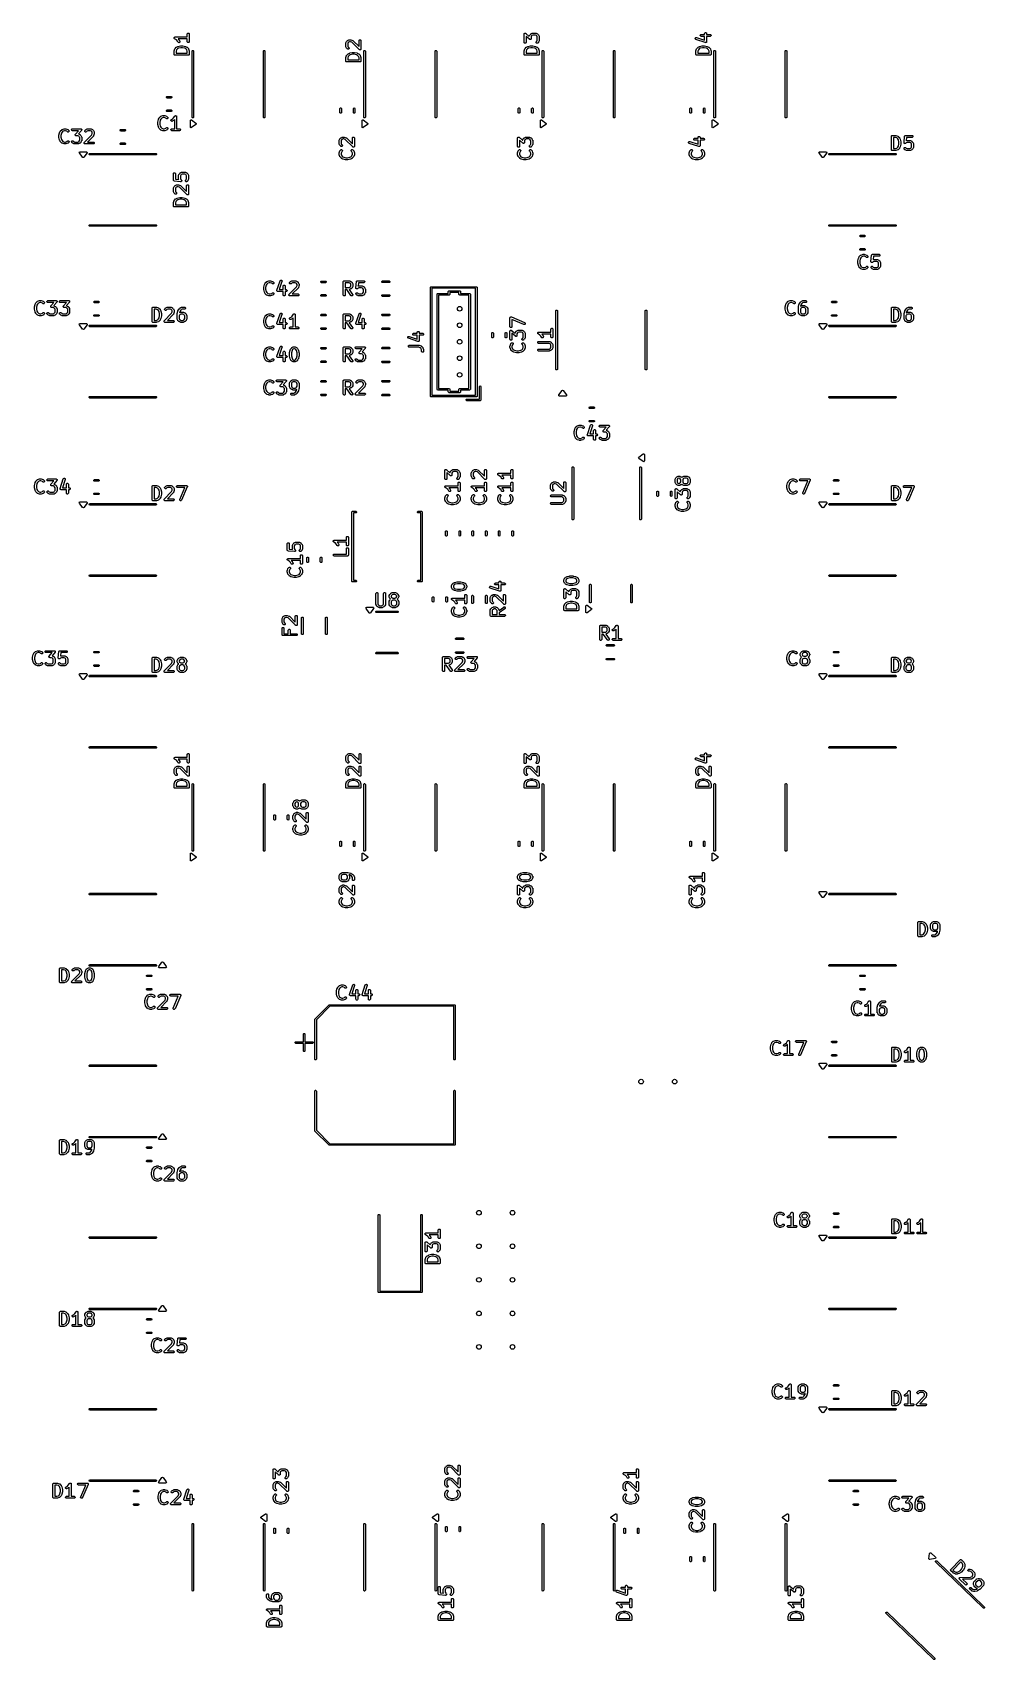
# Model space of a CAD drawing. Extents: x 4.06 to 6.9, y -6.15 to -1.3.
import ezdxf

# ---------------------------------------------------------------- set-up
doc = ezdxf.new("R2010")
doc.units = 0
doc.header["$MEASUREMENT"] = 0
doc.layers.add('BLACK', color=7, linetype='CONTINUOUS')

msp = doc.modelspace()

# ---------------------------------------------------------------- linework, layer by layer
at = {"layer": 'BLACK', "linetype": 'CONTINUOUS'}
for p, q in [((4.5228, -1.3076), (4.5229, -1.3071)), ((4.5228, -1.3159), (4.5228, -1.3076)), ((4.5229, -1.3071), (4.5233, -1.306)), ((4.5233, -1.306), (4.5241, -1.3052)), ((4.5241, -1.3052), (4.5252, -1.3048)), ((4.5252, -1.3048), (4.5264, -1.3048)), ((4.5264, -1.3048), (4.5274, -1.3052)), ((4.5274, -1.3052), (4.5282, -1.306)), ((4.5282, -1.306), (4.5287, -1.3071)), ((4.5287, -1.3071), (4.5287, -1.3076)), ((4.5287, -1.3076), (4.5287, -1.3301)), ((5.5268, -1.3071), (5.527, -1.3066)), ((5.5268, -1.3072), (5.5268, -1.3071)), ((5.5268, -1.3073), (5.5268, -1.3072)), ((5.5268, -1.3076), (5.5268, -1.3073)), ((5.5268, -1.3073), (5.5268, -1.3073)), ((5.5268, -1.332), (5.5268, -1.3076)), ((5.527, -1.3066), (5.5272, -1.3062)), ((5.5272, -1.3061), (5.5273, -1.306)), ((5.5272, -1.3062), (5.5272, -1.3061)), ((5.5273, -1.306), (5.5276, -1.3057)), ((5.5276, -1.3057), (5.5279, -1.3053)), ((5.5279, -1.3053), (5.528, -1.3053)), ((5.528, -1.3053), (5.5281, -1.3052)), ((5.5281, -1.3052), (5.5285, -1.305)), ((5.5285, -1.305), (5.5289, -1.3048)), ((5.5289, -1.3048), (5.529, -1.3048)), ((5.529, -1.3048), (5.5291, -1.3048)), ((5.5291, -1.3048), (5.5296, -1.3048)), ((5.5296, -1.3048), (5.5301, -1.3047)), ((5.5301, -1.3047), (5.5302, -1.3048)), ((5.5302, -1.3048), (5.5303, -1.3048)), ((5.5303, -1.3048), (5.5307, -1.3049)), ((5.5307, -1.3049), (5.5312, -1.3051)), ((5.5312, -1.3051), (5.5313, -1.3052)), ((5.5313, -1.3052), (5.5314, -1.3052)), ((5.5314, -1.3052), (5.5314, -1.3052)), ((5.5314, -1.3052), (5.5317, -1.3054)), ((5.5317, -1.3054), (5.5419, -1.3144)), ((5.5445, -1.3093), (5.5464, -1.3074)), ((5.5464, -1.3074), (5.5466, -1.3073)), ((5.5466, -1.3073), (5.5467, -1.3072)), ((5.5467, -1.3072), (5.5467, -1.3071)), ((5.5467, -1.3071), (5.5468, -1.3071)), ((5.5468, -1.3071), (5.5469, -1.307)), ((5.5469, -1.307), (5.5471, -1.3069)), ((5.5471, -1.3069), (5.5509, -1.305)), ((5.5509, -1.305), (5.5514, -1.3048)), ((5.5514, -1.3048), (5.5515, -1.3048)), ((5.5515, -1.3048), (5.5516, -1.3048)), ((5.5516, -1.3048), (5.5522, -1.3047)), ((5.5522, -1.3047), (5.5616, -1.3047)), ((5.5616, -1.3047), (5.5622, -1.3048)), ((5.5622, -1.3048), (5.5623, -1.3048)), ((5.5623, -1.3048), (5.5624, -1.3048)), ((5.5624, -1.3048), (5.5629, -1.305)), ((5.5629, -1.305), (5.5667, -1.3069)), ((5.5667, -1.3069), (5.5669, -1.307)), ((5.5669, -1.307), (5.567, -1.3071)), ((5.567, -1.3071), (5.5671, -1.3071)), ((5.5671, -1.3071), (5.5671, -1.3072)), ((5.5671, -1.3072), (5.5672, -1.3073)), ((5.5672, -1.3073), (5.5674, -1.3074)), ((5.5674, -1.3074), (5.5693, -1.3093)), ((6.0522, -1.3098), (6.053, -1.3089)), ((6.053, -1.3089), (6.0541, -1.3085)), ((6.0541, -1.3085), (6.0547, -1.3084)), ((6.0547, -1.3084), (6.0648, -1.3084)), ((6.0648, -1.3058), (6.0649, -1.3052)), ((6.0648, -1.3084), (6.0648, -1.3058)), ((6.0649, -1.3052), (6.0653, -1.3041)), ((6.0653, -1.3041), (6.0661, -1.3033)), ((6.0661, -1.3033), (6.0672, -1.3029)), ((6.0672, -1.3029), (6.0684, -1.3029)), ((6.0684, -1.3029), (6.0694, -1.3033)), ((6.0694, -1.3033), (6.0702, -1.3041)), ((6.0702, -1.3041), (6.0707, -1.3052)), ((6.0707, -1.3052), (6.0707, -1.3058)), ((6.0707, -1.3058), (6.0707, -1.3084)), ((6.0707, -1.3084), (6.0809, -1.3084)), ((6.0809, -1.3084), (6.0815, -1.3085)), ((6.0815, -1.3085), (6.0825, -1.3089)), ((6.0825, -1.3089), (6.0834, -1.3098)), ((4.4835, -1.3183), (4.4836, -1.3181)), ((4.4835, -1.3186), (4.4835, -1.3183)), ((4.4835, -1.3189), (4.4835, -1.3186)), ((4.4835, -1.3192), (4.4835, -1.3189)), ((4.4835, -1.3195), (4.4835, -1.3192)), ((4.4836, -1.3197), (4.4835, -1.3195)), ((4.4835, -1.3576), (4.4836, -1.3573)), ((4.4836, -1.3181), (4.4837, -1.3178)), ((4.4837, -1.32), (4.4836, -1.3197)), ((4.4836, -1.3573), (4.4855, -1.3517)), ((4.4837, -1.3178), (4.4838, -1.3175)), ((4.4838, -1.3203), (4.4837, -1.32)), ((4.4838, -1.3175), (4.484, -1.3173)), ((4.484, -1.3205), (4.4838, -1.3203)), ((4.484, -1.3173), (4.4842, -1.3171)), ((4.4842, -1.3207), (4.484, -1.3205)), ((4.4842, -1.3171), (4.4843, -1.3168)), ((4.4843, -1.321), (4.4842, -1.3207)), ((4.4843, -1.3168), (4.4846, -1.3166)), ((4.4848, -1.3214), (4.4843, -1.321)), ((4.4846, -1.3166), (4.4848, -1.3164)), ((4.4848, -1.3164), (4.485, -1.3163)), ((4.4902, -1.3249), (4.4848, -1.3214)), ((4.4848, -1.3214), (4.4848, -1.3214)), ((4.4848, -1.3214), (4.4848, -1.3214)), ((4.4848, -1.3214), (4.4848, -1.3214)), ((4.485, -1.3163), (4.4853, -1.3162)), ((4.4853, -1.3162), (4.4856, -1.3161)), ((4.4855, -1.3517), (4.4857, -1.3512)), ((4.4856, -1.3161), (4.4858, -1.316)), ((4.4857, -1.3512), (4.4858, -1.3511)), ((4.4858, -1.316), (4.4864, -1.3159)), ((4.4858, -1.351), (4.4862, -1.3506)), ((4.4858, -1.3511), (4.4858, -1.351)), ((4.4862, -1.3506), (4.4899, -1.3468)), ((4.4864, -1.3159), (4.4864, -1.3159)), ((4.4864, -1.3159), (4.4864, -1.3159)), ((4.4864, -1.3159), (4.4864, -1.3159)), ((4.4864, -1.3159), (4.5228, -1.3159)), ((4.4909, -1.3542), (4.4894, -1.3587)), ((4.4899, -1.3468), (4.4902, -1.3466)), ((4.4934, -1.3281), (4.4902, -1.3249)), ((4.4902, -1.3466), (4.4903, -1.3465)), ((4.4902, -1.3466), (4.4902, -1.3466)), ((4.4903, -1.3465), (4.4904, -1.3464)), ((4.4904, -1.3464), (4.4905, -1.3464)), ((4.4905, -1.3464), (4.4907, -1.3463)), ((4.4907, -1.3463), (4.4945, -1.3444)), ((4.4938, -1.3513), (4.4909, -1.3542)), ((4.495, -1.3315), (4.4934, -1.3281)), ((4.4968, -1.3498), (4.4938, -1.3513)), ((4.4945, -1.3444), (4.4945, -1.3443)), ((4.4945, -1.3443), (4.4948, -1.3443)), ((4.4945, -1.3444), (4.4945, -1.3444)), ((4.4948, -1.3443), (4.495, -1.3442)), ((4.4953, -1.332), (4.495, -1.3315)), ((4.495, -1.3442), (4.495, -1.3442)), ((4.495, -1.3442), (4.4951, -1.3442)), ((4.4951, -1.3442), (4.5026, -1.3423)), ((4.4962, -1.3327), (4.4953, -1.332)), ((4.5228, -1.3219), (4.4954, -1.3219)), ((4.4954, -1.3219), (4.4979, -1.3243)), ((4.4973, -1.3331), (4.4962, -1.3327)), ((4.5036, -1.3481), (4.4968, -1.3498)), ((4.4984, -1.333), (4.4973, -1.3331)), ((4.4979, -1.3243), (4.4981, -1.3245)), ((4.4981, -1.3245), (4.4981, -1.3246)), ((4.4981, -1.3246), (4.4982, -1.3247)), ((4.4982, -1.3247), (4.4982, -1.3248)), ((4.4982, -1.3248), (4.4983, -1.3248)), ((4.4983, -1.3248), (4.4984, -1.3251)), ((4.4984, -1.3251), (4.5003, -1.3288)), ((4.4995, -1.3325), (4.4984, -1.333)), ((4.5002, -1.3316), (4.4995, -1.3325)), ((4.5006, -1.3305), (4.5002, -1.3316)), ((4.5003, -1.3288), (4.5005, -1.3294)), ((4.5005, -1.3294), (4.5006, -1.3305)), ((4.5026, -1.3423), (4.5027, -1.3423)), ((4.5027, -1.3423), (4.5027, -1.3422)), ((4.5027, -1.3422), (4.5029, -1.3422)), ((4.5029, -1.3422), (4.5031, -1.3422)), ((4.5031, -1.3422), (4.5032, -1.3422)), ((4.5032, -1.3422), (4.5033, -1.3422)), ((4.5033, -1.3422), (4.5089, -1.3422)), ((4.5085, -1.3481), (4.5036, -1.3481)), ((4.5154, -1.3498), (4.5085, -1.3481)), ((4.5089, -1.3422), (4.509, -1.3422)), ((4.509, -1.3422), (4.5091, -1.3422)), ((4.5091, -1.3422), (4.5093, -1.3422)), ((4.5093, -1.3422), (4.5095, -1.3422)), ((4.5095, -1.3422), (4.5095, -1.3423)), ((4.5095, -1.3423), (4.5096, -1.3423)), ((4.5096, -1.3423), (4.5171, -1.3442)), ((4.5184, -1.3513), (4.5154, -1.3498)), ((4.5171, -1.3442), (4.5172, -1.3442)), ((4.5172, -1.3442), (4.5172, -1.3442)), ((4.5172, -1.3442), (4.5174, -1.3443)), ((4.5174, -1.3443), (4.5177, -1.3443)), ((4.5177, -1.3443), (4.5177, -1.3444)), ((4.5177, -1.3444), (4.5177, -1.3444)), ((4.5177, -1.3444), (4.5215, -1.3463)), ((4.5213, -1.3542), (4.5184, -1.3513)), ((4.5228, -1.3587), (4.5213, -1.3542)), ((4.5215, -1.3463), (4.5217, -1.3464)), ((4.5217, -1.3464), (4.5218, -1.3464)), ((4.5218, -1.3464), (4.5219, -1.3465)), ((4.5219, -1.3465), (4.522, -1.3466)), ((4.522, -1.3466), (4.522, -1.3466)), ((4.522, -1.3466), (4.5222, -1.3468)), ((4.5222, -1.3468), (4.526, -1.3506)), ((4.5228, -1.3301), (4.5228, -1.3219)), ((4.5229, -1.3307), (4.5228, -1.3301)), ((4.5233, -1.3318), (4.5229, -1.3307)), ((4.5241, -1.3326), (4.5233, -1.3318)), ((4.5252, -1.333), (4.5241, -1.3326)), ((4.5264, -1.333), (4.5252, -1.333)), ((4.526, -1.3506), (4.5264, -1.351)), ((4.5274, -1.3326), (4.5264, -1.333)), ((4.5264, -1.351), (4.5264, -1.3511)), ((4.5264, -1.3511), (4.5265, -1.3512)), ((4.5265, -1.3512), (4.5267, -1.3517)), ((4.5267, -1.3517), (4.5286, -1.3573)), ((4.5282, -1.3318), (4.5274, -1.3326)), ((4.5287, -1.3307), (4.5282, -1.3318)), ((4.5286, -1.3573), (4.5286, -1.3576)), ((4.5287, -1.3301), (4.5287, -1.3307)), ((4.537, -1.3583), (4.5372, -1.3574)), ((4.5372, -1.3574), (4.5385, -1.3561)), ((4.5385, -1.3561), (4.5403, -1.3561)), ((4.5403, -1.3561), (4.5416, -1.3574)), ((4.5416, -1.3574), (4.5417, -1.3583)), ((4.7496, -1.3583), (4.7498, -1.3574)), ((4.7498, -1.3574), (4.7511, -1.3561)), ((4.7511, -1.3561), (4.7529, -1.3561)), ((4.7529, -1.3561), (4.7542, -1.3574)), ((4.7542, -1.3574), (4.7543, -1.3583)), ((4.9953, -1.3343), (4.9954, -1.3342)), ((4.9953, -1.3348), (4.9953, -1.3343)), ((4.9953, -1.3442), (4.9953, -1.3348)), ((4.9953, -1.3448), (4.9953, -1.3442)), ((4.9954, -1.3449), (4.9953, -1.3448)), ((4.9954, -1.3341), (4.9956, -1.3335)), ((4.9954, -1.3342), (4.9954, -1.3341)), ((4.9954, -1.345), (4.9954, -1.3449)), ((4.9956, -1.3455), (4.9954, -1.345)), ((4.9956, -1.3335), (4.9975, -1.3298)), ((4.9975, -1.3493), (4.9956, -1.3455)), ((4.9975, -1.3298), (4.9976, -1.3295)), ((4.9976, -1.3495), (4.9975, -1.3493)), ((4.9976, -1.3295), (4.9976, -1.3294)), ((4.9976, -1.3294), (4.9977, -1.3294)), ((4.9976, -1.3496), (4.9976, -1.3495)), ((4.9977, -1.3497), (4.9976, -1.3496)), ((4.9977, -1.3294), (4.9978, -1.3293)), ((4.9978, -1.3498), (4.9977, -1.3497)), ((4.9978, -1.3292), (4.998, -1.329)), ((4.9978, -1.3293), (4.9978, -1.3292)), ((4.998, -1.35), (4.9978, -1.3498)), ((4.9978, -1.3498), (4.9978, -1.3498)), ((4.998, -1.329), (4.9999, -1.3271)), ((4.9999, -1.3519), (4.998, -1.35)), ((4.9999, -1.3271), (5.0001, -1.3269)), ((5.0003, -1.3523), (4.9999, -1.3519)), ((5.0001, -1.3269), (5.0002, -1.3269)), ((5.0002, -1.3269), (5.0002, -1.3268)), ((5.0002, -1.3268), (5.0003, -1.3268)), ((5.0003, -1.3268), (5.0004, -1.3267)), ((5.0014, -1.3527), (5.0003, -1.3523)), ((5.0004, -1.3267), (5.0007, -1.3266)), ((5.0007, -1.3266), (5.0044, -1.3247)), ((5.0025, -1.3328), (5.0012, -1.3355)), ((5.0012, -1.3355), (5.0012, -1.3435)), ((5.0012, -1.3435), (5.0025, -1.3462)), ((5.0025, -1.3527), (5.0014, -1.3527)), ((5.0037, -1.3316), (5.0025, -1.3328)), ((5.0025, -1.3462), (5.0041, -1.3477)), ((5.0036, -1.3523), (5.0025, -1.3527)), ((5.0044, -1.3515), (5.0036, -1.3523)), ((5.0064, -1.3303), (5.0037, -1.3316)), ((5.0041, -1.3477), (5.0044, -1.3482)), ((5.0044, -1.3247), (5.0049, -1.3245)), ((5.0044, -1.3482), (5.0049, -1.3493)), ((5.0049, -1.3504), (5.0044, -1.3515)), ((5.0049, -1.3245), (5.005, -1.3245)), ((5.0049, -1.3493), (5.0049, -1.3504)), ((5.005, -1.3245), (5.0051, -1.3244)), ((5.0051, -1.3244), (5.0057, -1.3244)), ((5.0057, -1.3244), (5.0095, -1.3244)), ((5.009, -1.3303), (5.0064, -1.3303)), ((5.0135, -1.3318), (5.009, -1.3303)), ((5.0095, -1.3244), (5.0098, -1.3244)), ((5.0098, -1.3244), (5.0098, -1.3244)), ((5.0098, -1.3244), (5.0099, -1.3244)), ((5.0099, -1.3244), (5.01, -1.3244)), ((5.01, -1.3244), (5.0101, -1.3245)), ((5.0101, -1.3245), (5.0104, -1.3245)), ((5.0104, -1.3245), (5.016, -1.3264)), ((5.0355, -1.3538), (5.0135, -1.3318)), ((5.016, -1.3264), (5.0166, -1.3266)), ((5.0166, -1.3266), (5.0166, -1.3267)), ((5.0166, -1.3267), (5.0167, -1.3268)), ((5.0167, -1.3268), (5.0172, -1.3271)), ((5.0172, -1.3271), (5.0346, -1.3446)), ((5.0346, -1.3273), (5.0347, -1.3268)), ((5.0346, -1.3446), (5.0346, -1.3273)), ((5.0347, -1.3268), (5.0351, -1.3257)), ((5.0351, -1.3257), (5.036, -1.3249)), ((5.036, -1.3542), (5.0355, -1.3538)), ((5.036, -1.3249), (5.037, -1.3244)), ((5.0367, -1.3545), (5.036, -1.3542)), ((5.037, -1.3546), (5.0367, -1.3545)), ((5.037, -1.3244), (5.0382, -1.3244)), ((5.0382, -1.3546), (5.037, -1.3546)), ((5.037, -1.3546), (5.037, -1.3546)), ((5.0382, -1.3244), (5.0392, -1.3249)), ((5.0392, -1.3542), (5.0382, -1.3546)), ((5.0392, -1.3249), (5.04, -1.3257)), ((5.04, -1.3533), (5.0392, -1.3542)), ((5.04, -1.3257), (5.0405, -1.3268)), ((5.0404, -1.3526), (5.04, -1.3533)), ((5.0405, -1.3523), (5.0404, -1.3526)), ((5.0405, -1.3268), (5.0405, -1.3273)), ((5.0405, -1.3273), (5.0405, -1.3517)), ((5.0405, -1.3517), (5.0405, -1.3523)), ((5.0488, -1.3583), (5.049, -1.3574)), ((5.049, -1.3574), (5.0503, -1.3561)), ((5.0503, -1.3561), (5.0521, -1.3561)), ((5.0521, -1.3561), (5.0534, -1.3574)), ((5.0534, -1.3574), (5.0535, -1.3583)), ((5.2614, -1.3583), (5.2616, -1.3574)), ((5.2616, -1.3574), (5.2629, -1.3561)), ((5.2629, -1.3561), (5.2647, -1.3561)), ((5.2647, -1.3561), (5.266, -1.3574)), ((5.266, -1.3574), (5.2661, -1.3583)), ((5.5268, -1.3326), (5.5268, -1.332)), ((5.5273, -1.3337), (5.5268, -1.3326)), ((5.5269, -1.3573), (5.5288, -1.3517)), ((5.5269, -1.3576), (5.5269, -1.3573)), ((5.5281, -1.3345), (5.5273, -1.3337)), ((5.5291, -1.3349), (5.5281, -1.3345)), ((5.5288, -1.3517), (5.529, -1.3512)), ((5.529, -1.3512), (5.5291, -1.3511)), ((5.5303, -1.3349), (5.5291, -1.3349)), ((5.5291, -1.351), (5.5295, -1.3506)), ((5.5291, -1.3511), (5.5291, -1.351)), ((5.5295, -1.3506), (5.5333, -1.3468)), ((5.5314, -1.3345), (5.5303, -1.3349)), ((5.5322, -1.3337), (5.5314, -1.3345)), ((5.5326, -1.3326), (5.5322, -1.3337)), ((5.5327, -1.332), (5.5326, -1.3326)), ((5.5428, -1.323), (5.5327, -1.3142)), ((5.5327, -1.3142), (5.5327, -1.332)), ((5.5342, -1.3542), (5.5327, -1.3587)), ((5.5333, -1.3468), (5.5335, -1.3466)), ((5.5335, -1.3466), (5.5336, -1.3465)), ((5.5335, -1.3466), (5.5335, -1.3466)), ((5.5336, -1.3465), (5.5337, -1.3464)), ((5.5337, -1.3464), (5.5338, -1.3464)), ((5.5338, -1.3464), (5.534, -1.3463)), ((5.534, -1.3463), (5.5378, -1.3444)), ((5.5371, -1.3513), (5.5342, -1.3542)), ((5.5401, -1.3498), (5.5371, -1.3513)), ((5.5378, -1.3444), (5.5378, -1.3443)), ((5.5378, -1.3443), (5.5381, -1.3443)), ((5.5378, -1.3444), (5.5378, -1.3444)), ((5.5381, -1.3443), (5.5383, -1.3442)), ((5.5383, -1.3442), (5.5383, -1.3442)), ((5.5383, -1.3442), (5.5384, -1.3442)), ((5.5384, -1.3442), (5.5459, -1.3423)), ((5.547, -1.3481), (5.5401, -1.3498)), ((5.5419, -1.3144), (5.5421, -1.3138)), ((5.5421, -1.3138), (5.5439, -1.3101)), ((5.543, -1.3232), (5.5428, -1.323)), ((5.5431, -1.3232), (5.543, -1.3232)), ((5.5432, -1.3233), (5.5431, -1.3232)), ((5.5431, -1.3232), (5.5431, -1.3232)), ((5.5437, -1.3235), (5.5432, -1.3233)), ((5.5441, -1.3237), (5.5437, -1.3235)), ((5.5439, -1.3101), (5.5441, -1.3098)), ((5.5441, -1.3098), (5.5442, -1.3097)), ((5.5441, -1.3098), (5.5441, -1.3098)), ((5.5442, -1.3237), (5.5441, -1.3237)), ((5.5442, -1.3097), (5.5443, -1.3096)), ((5.5443, -1.3237), (5.5442, -1.3237)), ((5.5443, -1.3095), (5.5445, -1.3093)), ((5.5443, -1.3096), (5.5443, -1.3095)), ((5.5448, -1.3237), (5.5443, -1.3237)), ((5.5453, -1.3237), (5.5448, -1.3237)), ((5.5454, -1.3236), (5.5453, -1.3237)), ((5.5455, -1.3236), (5.5454, -1.3236)), ((5.5459, -1.3234), (5.5455, -1.3236)), ((5.5464, -1.3232), (5.5459, -1.3234)), ((5.5459, -1.3423), (5.546, -1.3423)), ((5.546, -1.3423), (5.546, -1.3422)), ((5.546, -1.3422), (5.5462, -1.3422)), ((5.5462, -1.3422), (5.5464, -1.3422)), ((5.5465, -1.3231), (5.5464, -1.3232)), ((5.5464, -1.3232), (5.5464, -1.3232)), ((5.5464, -1.3422), (5.5465, -1.3422)), ((5.5468, -1.3228), (5.5465, -1.3231)), ((5.5465, -1.3422), (5.5466, -1.3422)), ((5.5466, -1.3422), (5.5522, -1.3422)), ((5.5472, -1.3224), (5.5468, -1.3228)), ((5.5519, -1.3481), (5.547, -1.3481)), ((5.5473, -1.3222), (5.5472, -1.3223)), ((5.5472, -1.3223), (5.5472, -1.3224)), ((5.5474, -1.3218), (5.5473, -1.3222)), ((5.5476, -1.3213), (5.5474, -1.3218)), ((5.5477, -1.3208), (5.5476, -1.3211)), ((5.5476, -1.3211), (5.5476, -1.3212)), ((5.5476, -1.3212), (5.5476, -1.3212)), ((5.5476, -1.3212), (5.5476, -1.3213)), ((5.549, -1.3131), (5.5477, -1.3158)), ((5.5477, -1.3158), (5.5477, -1.3208)), ((5.5502, -1.312), (5.549, -1.3131)), ((5.5529, -1.3106), (5.5502, -1.312)), ((5.5587, -1.3498), (5.5519, -1.3481)), ((5.5522, -1.3422), (5.5523, -1.3422)), ((5.5523, -1.3422), (5.5524, -1.3422)), ((5.5524, -1.3422), (5.5526, -1.3422)), ((5.5526, -1.3422), (5.5528, -1.3422)), ((5.5528, -1.3422), (5.5528, -1.3423)), ((5.5528, -1.3423), (5.5529, -1.3423)), ((5.5609, -1.3106), (5.5529, -1.3106)), ((5.5529, -1.3423), (5.5604, -1.3442)), ((5.5617, -1.3513), (5.5587, -1.3498)), ((5.5604, -1.3442), (5.5605, -1.3442)), ((5.5605, -1.3442), (5.5605, -1.3442)), ((5.5605, -1.3442), (5.5607, -1.3443)), ((5.5607, -1.3443), (5.561, -1.3443)), ((5.5636, -1.312), (5.5609, -1.3106)), ((5.561, -1.3443), (5.561, -1.3444)), ((5.561, -1.3444), (5.561, -1.3444)), ((5.561, -1.3444), (5.5648, -1.3463)), ((5.5646, -1.3542), (5.5617, -1.3513)), ((5.5624, -1.3314), (5.5629, -1.3304)), ((5.5624, -1.3326), (5.5624, -1.3314)), ((5.5629, -1.3337), (5.5624, -1.3326)), ((5.5629, -1.3304), (5.5632, -1.3299)), ((5.5637, -1.3345), (5.5629, -1.3337)), ((5.5632, -1.3299), (5.5648, -1.3284)), ((5.5648, -1.3131), (5.5636, -1.312)), ((5.5648, -1.3349), (5.5637, -1.3345)), ((5.5661, -1.3587), (5.5646, -1.3542)), ((5.5661, -1.3158), (5.5648, -1.3131)), ((5.5648, -1.3284), (5.5661, -1.3257)), ((5.5659, -1.3349), (5.5648, -1.3349)), ((5.5648, -1.3463), (5.565, -1.3464)), ((5.565, -1.3464), (5.5651, -1.3464)), ((5.5651, -1.3464), (5.5652, -1.3465)), ((5.5652, -1.3465), (5.5653, -1.3466)), ((5.5653, -1.3466), (5.5653, -1.3466)), ((5.5653, -1.3466), (5.5656, -1.3468)), ((5.5656, -1.3468), (5.5693, -1.3506)), ((5.567, -1.3345), (5.5659, -1.3349)), ((5.5661, -1.3257), (5.5661, -1.3158)), ((5.5674, -1.3341), (5.567, -1.3345)), ((5.5693, -1.3322), (5.5674, -1.3341)), ((5.5693, -1.3093), (5.5695, -1.3095)), ((5.5695, -1.332), (5.5693, -1.3322)), ((5.5693, -1.3506), (5.5697, -1.351)), ((5.5695, -1.3095), (5.5695, -1.3096)), ((5.5695, -1.3096), (5.5696, -1.3097)), ((5.5696, -1.3319), (5.5695, -1.332)), ((5.5695, -1.332), (5.5695, -1.332)), ((5.5696, -1.3097), (5.5697, -1.3098)), ((5.5697, -1.3318), (5.5696, -1.3319)), ((5.5697, -1.3098), (5.5697, -1.3098)), ((5.5697, -1.3098), (5.5699, -1.3101)), ((5.5699, -1.3315), (5.5697, -1.3317)), ((5.5697, -1.3317), (5.5697, -1.3318)), ((5.5697, -1.351), (5.5697, -1.3511)), ((5.5697, -1.3511), (5.5698, -1.3512)), ((5.5698, -1.3512), (5.57, -1.3517)), ((5.5699, -1.3101), (5.5717, -1.3138)), ((5.5717, -1.3277), (5.5699, -1.3315)), ((5.57, -1.3517), (5.5719, -1.3573)), ((5.5717, -1.3138), (5.5719, -1.3144)), ((5.5719, -1.3272), (5.5717, -1.3277)), ((5.5719, -1.3144), (5.5719, -1.3145)), ((5.5719, -1.3145), (5.572, -1.3146)), ((5.572, -1.327), (5.5719, -1.3271)), ((5.5719, -1.3271), (5.5719, -1.3272)), ((5.5719, -1.3573), (5.572, -1.3576)), ((5.572, -1.3146), (5.572, -1.3151)), ((5.572, -1.3151), (5.572, -1.3264)), ((5.572, -1.3264), (5.572, -1.327)), ((5.5803, -1.3583), (5.5805, -1.3574)), ((5.5805, -1.3574), (5.5818, -1.3561)), ((5.5818, -1.3561), (5.5836, -1.3561)), ((5.5836, -1.3561), (5.5849, -1.3574)), ((5.5849, -1.3574), (5.585, -1.3583)), ((5.7929, -1.3583), (5.7931, -1.3574)), ((5.7931, -1.3574), (5.7944, -1.3561)), ((5.7944, -1.3561), (5.7962, -1.3561)), ((5.7962, -1.3561), (5.7975, -1.3574)), ((5.7975, -1.3574), (5.7976, -1.3583)), ((6.0367, -1.3204), (6.0371, -1.3193)), ((6.0368, -1.3216), (6.0367, -1.3204)), ((6.0373, -1.3226), (6.0368, -1.3216)), ((6.0371, -1.3193), (6.0378, -1.3184)), ((6.0382, -1.3233), (6.0373, -1.3226)), ((6.0378, -1.3184), (6.0389, -1.3179)), ((6.0387, -1.3236), (6.0382, -1.3233)), ((6.0668, -1.3329), (6.0387, -1.3236)), ((6.0387, -1.3573), (6.0406, -1.3517)), ((6.0387, -1.3576), (6.0387, -1.3573)), ((6.0389, -1.3179), (6.04, -1.3178)), ((6.04, -1.3178), (6.0406, -1.318)), ((6.0406, -1.318), (6.0648, -1.326)), ((6.0406, -1.3517), (6.0408, -1.3512)), ((6.0408, -1.3512), (6.0409, -1.3511)), ((6.0409, -1.351), (6.0413, -1.3506)), ((6.0409, -1.3511), (6.0409, -1.351)), ((6.0413, -1.3506), (6.0451, -1.3468)), ((6.046, -1.3542), (6.0445, -1.3587)), ((6.0451, -1.3468), (6.0453, -1.3466)), ((6.0453, -1.3466), (6.0454, -1.3465)), ((6.0453, -1.3466), (6.0453, -1.3466)), ((6.0454, -1.3465), (6.0455, -1.3464)), ((6.0455, -1.3464), (6.0456, -1.3464)), ((6.0456, -1.3464), (6.0458, -1.3463)), ((6.0458, -1.3463), (6.0496, -1.3444)), ((6.0489, -1.3513), (6.046, -1.3542)), ((6.0519, -1.3498), (6.0489, -1.3513)), ((6.0496, -1.3444), (6.0496, -1.3443)), ((6.0496, -1.3443), (6.0499, -1.3443)), ((6.0496, -1.3444), (6.0496, -1.3444)), ((6.0499, -1.3443), (6.0501, -1.3442)), ((6.0501, -1.3442), (6.0501, -1.3442)), ((6.0501, -1.3442), (6.0502, -1.3442)), ((6.0502, -1.3442), (6.0577, -1.3423)), ((6.0518, -1.3108), (6.0522, -1.3098)), ((6.0518, -1.312), (6.0518, -1.3108)), ((6.0522, -1.313), (6.0518, -1.312)), ((6.0588, -1.3481), (6.0519, -1.3498)), ((6.053, -1.3139), (6.0522, -1.313)), ((6.0541, -1.3143), (6.053, -1.3139)), ((6.0547, -1.3144), (6.0541, -1.3143)), ((6.0648, -1.3144), (6.0547, -1.3144)), ((6.0577, -1.3423), (6.0578, -1.3423)), ((6.0578, -1.3423), (6.0578, -1.3422)), ((6.0578, -1.3422), (6.058, -1.3422)), ((6.058, -1.3422), (6.0583, -1.3422)), ((6.0583, -1.3422), (6.0583, -1.3422)), ((6.0583, -1.3422), (6.0584, -1.3422)), ((6.0584, -1.3422), (6.064, -1.3422)), ((6.0637, -1.3481), (6.0588, -1.3481)), ((6.0705, -1.3498), (6.0637, -1.3481)), ((6.064, -1.3422), (6.0641, -1.3422)), ((6.0641, -1.3422), (6.0642, -1.3422)), ((6.0642, -1.3422), (6.0644, -1.3422)), ((6.0644, -1.3422), (6.0646, -1.3422)), ((6.0646, -1.3422), (6.0646, -1.3423)), ((6.0646, -1.3423), (6.0647, -1.3423)), ((6.0647, -1.3423), (6.0722, -1.3442)), ((6.0648, -1.326), (6.0648, -1.3144)), ((6.0671, -1.333), (6.0668, -1.3329)), ((6.0672, -1.333), (6.0671, -1.333)), ((6.0673, -1.333), (6.0672, -1.333)), ((6.0674, -1.3331), (6.0673, -1.333)), ((6.0679, -1.333), (6.0674, -1.3331)), ((6.0684, -1.333), (6.0679, -1.333)), ((6.0686, -1.333), (6.0684, -1.333)), ((6.0684, -1.333), (6.0684, -1.333)), ((6.069, -1.3328), (6.0686, -1.333)), ((6.0694, -1.3326), (6.069, -1.3328)), ((6.0695, -1.3325), (6.0694, -1.3326)), ((6.0696, -1.3325), (6.0695, -1.3325)), ((6.0699, -1.3321), (6.0696, -1.3325)), ((6.0702, -1.3318), (6.0699, -1.3321)), ((6.0703, -1.3317), (6.0702, -1.3318)), ((6.0705, -1.3312), (6.0703, -1.3316)), ((6.0703, -1.3316), (6.0703, -1.3317)), ((6.0707, -1.3307), (6.0705, -1.3312)), ((6.0735, -1.3513), (6.0705, -1.3498)), ((6.0809, -1.3144), (6.0707, -1.3144)), ((6.0707, -1.3144), (6.0707, -1.3301)), ((6.0707, -1.3301), (6.0707, -1.3304)), ((6.0707, -1.3304), (6.0707, -1.3305)), ((6.0707, -1.3305), (6.0707, -1.3306)), ((6.0707, -1.3306), (6.0707, -1.3307)), ((6.0722, -1.3442), (6.0723, -1.3442)), ((6.0723, -1.3442), (6.0723, -1.3442)), ((6.0723, -1.3442), (6.0725, -1.3443)), ((6.0725, -1.3443), (6.0728, -1.3443)), ((6.0728, -1.3443), (6.0728, -1.3444)), ((6.0728, -1.3444), (6.0728, -1.3444)), ((6.0728, -1.3444), (6.0766, -1.3463)), ((6.0764, -1.3542), (6.0735, -1.3513)), ((6.0779, -1.3587), (6.0764, -1.3542)), ((6.0766, -1.3463), (6.0768, -1.3464)), ((6.0768, -1.3464), (6.0769, -1.3464)), ((6.0769, -1.3464), (6.077, -1.3465)), ((6.077, -1.3465), (6.0771, -1.3466)), ((6.0771, -1.3466), (6.0771, -1.3466)), ((6.0771, -1.3466), (6.0774, -1.3468)), ((6.0774, -1.3468), (6.0811, -1.3506)), ((6.0815, -1.3143), (6.0809, -1.3144)), ((6.0811, -1.3506), (6.0815, -1.351)), ((6.0825, -1.3139), (6.0815, -1.3143)), ((6.0815, -1.351), (6.0815, -1.3511)), ((6.0815, -1.3511), (6.0816, -1.3512)), ((6.0816, -1.3512), (6.0818, -1.3517)), ((6.0818, -1.3517), (6.0837, -1.3573)), ((6.0834, -1.313), (6.0825, -1.3139)), ((6.0834, -1.3098), (6.0838, -1.3108)), ((6.0838, -1.312), (6.0834, -1.313)), ((6.0837, -1.3573), (6.0838, -1.3576)), ((6.0838, -1.3108), (6.0838, -1.312)), ((6.0921, -1.3583), (6.0923, -1.3574)), ((6.0923, -1.3574), (6.0936, -1.3561)), ((6.0936, -1.3561), (6.0954, -1.3561)), ((6.0954, -1.3561), (6.0967, -1.3574)), ((6.0967, -1.3574), (6.0969, -1.3583)), ((6.3047, -1.3583), (6.3049, -1.3574)), ((6.3049, -1.3574), (6.3062, -1.3561)), ((6.3062, -1.3561), (6.308, -1.3561)), ((6.308, -1.3561), (6.3093, -1.3574)), ((6.3093, -1.3574), (6.3094, -1.3583)), ((4.4835, -1.3577), (4.4835, -1.3576)), ((4.4835, -1.3578), (4.4835, -1.3577)), ((4.4835, -1.3579), (4.4835, -1.3578)), ((4.4835, -1.358), (4.4835, -1.3579)), ((4.4835, -1.3583), (4.4835, -1.358)), ((4.4835, -1.3676), (4.4835, -1.3583)), ((4.4835, -1.3682), (4.4835, -1.3676)), ((4.484, -1.3693), (4.4835, -1.3682)), ((4.4848, -1.3701), (4.484, -1.3693)), ((4.4858, -1.3705), (4.4848, -1.3701)), ((4.4864, -1.3706), (4.4858, -1.3705)), ((4.5258, -1.3706), (4.4864, -1.3706)), ((4.4894, -1.3587), (4.4894, -1.3647)), ((4.4894, -1.3647), (4.5228, -1.3647)), ((4.5228, -1.3647), (4.5228, -1.3587)), ((4.5264, -1.3705), (4.5258, -1.3706)), ((4.5274, -1.3701), (4.5264, -1.3705)), ((4.5282, -1.3693), (4.5274, -1.3701)), ((4.5287, -1.3682), (4.5282, -1.3693)), ((4.5286, -1.3576), (4.5287, -1.3577)), ((4.5287, -1.3577), (4.5287, -1.3578)), ((4.5287, -1.3578), (4.5287, -1.3579)), ((4.5287, -1.3579), (4.5287, -1.358)), ((4.5287, -1.358), (4.5287, -1.3583)), ((4.5287, -1.3583), (4.5287, -1.3676)), ((4.5287, -1.3676), (4.5287, -1.3682)), ((4.537, -1.5551), (4.537, -1.3583)), ((4.5417, -1.3583), (4.5417, -1.5551)), ((4.7496, -1.5551), (4.7496, -1.3583)), ((4.7543, -1.3583), (4.7543, -1.5551)), ((4.9953, -1.3774), (4.9954, -1.3773)), ((4.9953, -1.3775), (4.9953, -1.3774)), ((4.9953, -1.3776), (4.9953, -1.3775)), ((4.9953, -1.3777), (4.9953, -1.3776)), ((4.9953, -1.378), (4.9953, -1.3777)), ((4.9953, -1.3873), (4.9953, -1.378)), ((4.9953, -1.3879), (4.9953, -1.3873)), ((4.9958, -1.389), (4.9953, -1.3879)), ((4.9954, -1.377), (4.9973, -1.3714)), ((4.9954, -1.3773), (4.9954, -1.377)), ((4.9966, -1.3898), (4.9958, -1.389)), ((4.9976, -1.3902), (4.9966, -1.3898)), ((4.9973, -1.3714), (4.9975, -1.3709)), ((4.9975, -1.3709), (4.9976, -1.3708)), ((4.9976, -1.3707), (4.998, -1.3702)), ((4.9976, -1.3708), (4.9976, -1.3707)), ((4.9982, -1.3903), (4.9976, -1.3902)), ((4.998, -1.3702), (5.0018, -1.3665)), ((5.0376, -1.3903), (4.9982, -1.3903)), ((5.0027, -1.3739), (5.0012, -1.3784)), ((5.0012, -1.3784), (5.0012, -1.3844)), ((5.0012, -1.3844), (5.0346, -1.3844)), ((5.0018, -1.3665), (5.002, -1.3663)), ((5.002, -1.3663), (5.002, -1.3662)), ((5.002, -1.3662), (5.0021, -1.3662)), ((5.0021, -1.3662), (5.0022, -1.3661)), ((5.0022, -1.3661), (5.0023, -1.3661)), ((5.0023, -1.3661), (5.0025, -1.3659)), ((5.0025, -1.3659), (5.0063, -1.3641)), ((5.0056, -1.371), (5.0027, -1.3739)), ((5.0086, -1.3695), (5.0056, -1.371)), ((5.0063, -1.364), (5.0066, -1.3639)), ((5.0063, -1.3641), (5.0063, -1.364)), ((5.0063, -1.364), (5.0063, -1.364)), ((5.0066, -1.3639), (5.0068, -1.3639)), ((5.0068, -1.3639), (5.0069, -1.3638)), ((5.0068, -1.3639), (5.0068, -1.3639)), ((5.0069, -1.3638), (5.0144, -1.362)), ((5.0155, -1.3678), (5.0086, -1.3695)), ((5.0144, -1.362), (5.0145, -1.3619)), ((5.0145, -1.3619), (5.0145, -1.3619)), ((5.0145, -1.3619), (5.0147, -1.3619)), ((5.0147, -1.3619), (5.015, -1.3619)), ((5.015, -1.3619), (5.015, -1.3619)), ((5.015, -1.3619), (5.0151, -1.3619)), ((5.0151, -1.3619), (5.0207, -1.3619)), ((5.0204, -1.3678), (5.0155, -1.3678)), ((5.0272, -1.3695), (5.0204, -1.3678)), ((5.0207, -1.3619), (5.0208, -1.3619)), ((5.0208, -1.3619), (5.0209, -1.3619)), ((5.0209, -1.3619), (5.0211, -1.3619)), ((5.0211, -1.3619), (5.0213, -1.3619)), ((5.0213, -1.3619), (5.0213, -1.3619)), ((5.0213, -1.3619), (5.0214, -1.362)), ((5.0214, -1.362), (5.0289, -1.3638)), ((5.0302, -1.371), (5.0272, -1.3695)), ((5.0289, -1.3638), (5.029, -1.3639)), ((5.029, -1.3639), (5.029, -1.3639)), ((5.029, -1.3639), (5.0292, -1.3639)), ((5.0292, -1.3639), (5.0295, -1.364)), ((5.0295, -1.364), (5.0295, -1.364)), ((5.0295, -1.364), (5.0295, -1.3641)), ((5.0295, -1.3641), (5.0333, -1.3659)), ((5.0331, -1.3739), (5.0302, -1.371)), ((5.0346, -1.3784), (5.0331, -1.3739)), ((5.0333, -1.3659), (5.0335, -1.3661)), ((5.0335, -1.3661), (5.0336, -1.3661)), ((5.0336, -1.3661), (5.0337, -1.3662)), ((5.0337, -1.3662), (5.0338, -1.3662)), ((5.0338, -1.3662), (5.0338, -1.3663)), ((5.0338, -1.3663), (5.0341, -1.3665)), ((5.0341, -1.3665), (5.0378, -1.3702)), ((5.0346, -1.3844), (5.0346, -1.3784)), ((5.0382, -1.3902), (5.0376, -1.3903)), ((5.0378, -1.3702), (5.0382, -1.3707)), ((5.0382, -1.3707), (5.0382, -1.3708)), ((5.0382, -1.3708), (5.0383, -1.3709)), ((5.0392, -1.3898), (5.0382, -1.3902)), ((5.0383, -1.3709), (5.0385, -1.3714)), ((5.0385, -1.3714), (5.0404, -1.377)), ((5.04, -1.389), (5.0392, -1.3898)), ((5.0405, -1.3879), (5.04, -1.389)), ((5.0404, -1.377), (5.0405, -1.3773)), ((5.0405, -1.3773), (5.0405, -1.3774)), ((5.0405, -1.3774), (5.0405, -1.3775)), ((5.0405, -1.3775), (5.0405, -1.3776)), ((5.0405, -1.3776), (5.0405, -1.3777)), ((5.0405, -1.3777), (5.0405, -1.378)), ((5.0405, -1.378), (5.0405, -1.3873)), ((5.0405, -1.3873), (5.0405, -1.3879)), ((5.0488, -1.5551), (5.0488, -1.3583)), ((5.0535, -1.3583), (5.0535, -1.5551)), ((5.2614, -1.5551), (5.2614, -1.3583)), ((5.2661, -1.3583), (5.2661, -1.5551)), ((5.5268, -1.3577), (5.5269, -1.3576)), ((5.5268, -1.3578), (5.5268, -1.3577)), ((5.5268, -1.3579), (5.5268, -1.3578)), ((5.5268, -1.358), (5.5268, -1.3579)), ((5.5268, -1.3583), (5.5268, -1.358)), ((5.5268, -1.3676), (5.5268, -1.3583)), ((5.5268, -1.3682), (5.5268, -1.3676)), ((5.5273, -1.3693), (5.5268, -1.3682)), ((5.5281, -1.3701), (5.5273, -1.3693)), ((5.5291, -1.3705), (5.5281, -1.3701)), ((5.5297, -1.3706), (5.5291, -1.3705)), ((5.5691, -1.3706), (5.5297, -1.3706)), ((5.5327, -1.3587), (5.5327, -1.3647)), ((5.5327, -1.3647), (5.5661, -1.3647)), ((5.5661, -1.3647), (5.5661, -1.3587)), ((5.5697, -1.3705), (5.5691, -1.3706)), ((5.5707, -1.3701), (5.5697, -1.3705)), ((5.5715, -1.3693), (5.5707, -1.3701)), ((5.572, -1.3682), (5.5715, -1.3693)), ((5.572, -1.3576), (5.572, -1.3577)), ((5.572, -1.3577), (5.572, -1.3578)), ((5.572, -1.3578), (5.572, -1.3579)), ((5.572, -1.3579), (5.572, -1.358)), ((5.572, -1.358), (5.572, -1.3583)), ((5.572, -1.3583), (5.572, -1.3676)), ((5.572, -1.3676), (5.572, -1.3682)), ((5.5803, -1.5551), (5.5803, -1.3583)), ((5.585, -1.3583), (5.585, -1.5551)), ((5.7929, -1.5551), (5.7929, -1.3583)), ((5.7976, -1.3583), (5.7976, -1.5551)), ((6.0386, -1.3577), (6.0387, -1.3576)), ((6.0386, -1.3578), (6.0386, -1.3577)), ((6.0386, -1.3579), (6.0386, -1.3578)), ((6.0386, -1.358), (6.0386, -1.3579)), ((6.0386, -1.3583), (6.0386, -1.358)), ((6.0386, -1.3676), (6.0386, -1.3583)), ((6.0386, -1.3682), (6.0386, -1.3676)), ((6.0391, -1.3693), (6.0386, -1.3682)), ((6.0399, -1.3701), (6.0391, -1.3693)), ((6.041, -1.3705), (6.0399, -1.3701)), ((6.0415, -1.3706), (6.041, -1.3705)), ((6.0809, -1.3706), (6.0415, -1.3706)), ((6.0445, -1.3587), (6.0445, -1.3647)), ((6.0445, -1.3647), (6.0779, -1.3647)), ((6.0779, -1.3647), (6.0779, -1.3587)), ((6.0815, -1.3705), (6.0809, -1.3706)), ((6.0825, -1.3701), (6.0815, -1.3705)), ((6.0834, -1.3693), (6.0825, -1.3701)), ((6.0838, -1.3682), (6.0834, -1.3693)), ((6.0838, -1.3576), (6.0838, -1.3577)), ((6.0838, -1.3577), (6.0838, -1.3578)), ((6.0838, -1.3578), (6.0838, -1.3579)), ((6.0838, -1.3579), (6.0838, -1.358)), ((6.0838, -1.358), (6.0839, -1.3583)), ((6.0839, -1.3676), (6.0838, -1.3682)), ((6.0839, -1.3583), (6.0839, -1.3676)), ((6.0921, -1.5551), (6.0921, -1.3583)), ((6.0969, -1.3583), (6.0969, -1.5551)), ((6.3047, -1.5551), (6.3047, -1.3583)), ((6.3094, -1.3583), (6.3094, -1.5551)), ((4.4606, -1.4948), (4.4618, -1.4935)), ((4.4606, -1.4966), (4.4606, -1.4948)), ((4.4618, -1.4979), (4.4606, -1.4966)), ((4.4618, -1.4935), (4.4627, -1.4933)), ((4.4627, -1.498), (4.4618, -1.4979)), ((4.4627, -1.4933), (4.4743, -1.4933)), ((4.4743, -1.498), (4.4627, -1.498)), ((4.4743, -1.4933), (4.4752, -1.4935)), ((4.4752, -1.4979), (4.4743, -1.498)), ((4.4752, -1.4935), (4.4764, -1.4948)), ((4.4764, -1.4966), (4.4752, -1.4979)), ((4.4764, -1.4948), (4.4764, -1.4966)), ((4.4441, -1.5524), (4.4498, -1.5505)), ((4.4498, -1.5505), (4.45, -1.5505)), ((4.45, -1.5505), (4.4501, -1.5504)), ((4.4501, -1.5504), (4.4502, -1.5504)), ((4.4502, -1.5504), (4.4503, -1.5504)), ((4.4503, -1.5504), (4.4504, -1.5504)), ((4.4504, -1.5504), (4.4507, -1.5504)), ((4.4507, -1.5504), (4.4544, -1.5504)), ((4.4544, -1.5504), (4.4547, -1.5504)), ((4.4547, -1.5504), (4.4548, -1.5504)), ((4.4548, -1.5504), (4.4549, -1.5504)), ((4.4549, -1.5504), (4.455, -1.5504)), ((4.455, -1.5504), (4.4551, -1.5505)), ((4.4551, -1.5505), (4.4554, -1.5505)), ((4.4554, -1.5505), (4.461, -1.5524)), ((4.4606, -1.5349), (4.4618, -1.5336)), ((4.4606, -1.5367), (4.4606, -1.5349)), ((4.4618, -1.538), (4.4606, -1.5367)), ((4.4618, -1.5336), (4.4627, -1.5335)), ((4.4627, -1.5382), (4.4618, -1.538)), ((4.4627, -1.5335), (4.4743, -1.5335)), ((4.4743, -1.5382), (4.4627, -1.5382)), ((4.4743, -1.5335), (4.4752, -1.5336)), ((4.4752, -1.538), (4.4743, -1.5382)), ((4.4752, -1.5336), (4.4764, -1.5349)), ((4.4764, -1.5367), (4.4752, -1.538)), ((4.4764, -1.5349), (4.4764, -1.5367)), ((4.4857, -1.5517), (4.4861, -1.5513)), ((4.4861, -1.5513), (4.4863, -1.5511)), ((4.4863, -1.5511), (4.4865, -1.5509)), ((4.4865, -1.5509), (4.4868, -1.5508)), ((4.4868, -1.5508), (4.4871, -1.5506)), ((4.4871, -1.5506), (4.4873, -1.5506)), ((4.4873, -1.5506), (4.4876, -1.5504)), ((4.4876, -1.5504), (4.4879, -1.5504)), ((4.4879, -1.5504), (4.4882, -1.5504)), ((4.4882, -1.5504), (4.4885, -1.5504)), ((4.4885, -1.5504), (4.4888, -1.5504)), ((4.4888, -1.5504), (4.489, -1.5506)), ((4.489, -1.5506), (4.4893, -1.5506)), ((4.4893, -1.5506), (4.4896, -1.5508)), ((4.4896, -1.5508), (4.4898, -1.5509)), ((4.4898, -1.5509), (4.49, -1.5511)), ((4.49, -1.5511), (4.4903, -1.5512)), ((4.4903, -1.5512), (4.4904, -1.5515)), ((4.9776, -1.5297), (4.9777, -1.5288)), ((4.9776, -1.5412), (4.9776, -1.5297)), ((4.9777, -1.5421), (4.9776, -1.5412)), ((4.9777, -1.5288), (4.979, -1.5275)), ((4.979, -1.5434), (4.9777, -1.5421)), ((4.979, -1.5275), (4.9808, -1.5275)), ((4.9808, -1.5434), (4.979, -1.5434)), ((4.9808, -1.5275), (4.9821, -1.5288)), ((4.9821, -1.5421), (4.9808, -1.5434)), ((4.9821, -1.5288), (4.9823, -1.5297)), ((4.9823, -1.5412), (4.9821, -1.5421)), ((4.9823, -1.5297), (4.9823, -1.5412)), ((5.0177, -1.5297), (5.0179, -1.5288)), ((5.0177, -1.5412), (5.0177, -1.5297)), ((5.0179, -1.5421), (5.0177, -1.5412)), ((5.0179, -1.5288), (5.0192, -1.5275)), ((5.0192, -1.5434), (5.0179, -1.5421)), ((5.0192, -1.5275), (5.021, -1.5275)), ((5.021, -1.5434), (5.0192, -1.5434)), ((5.021, -1.5275), (5.0223, -1.5288)), ((5.0223, -1.5421), (5.021, -1.5434)), ((5.0223, -1.5288), (5.0224, -1.5297)), ((5.0224, -1.5412), (5.0223, -1.5421)), ((5.0224, -1.5297), (5.0224, -1.5412)), ((5.5091, -1.5297), (5.5092, -1.5288)), ((5.5091, -1.5412), (5.5091, -1.5297)), ((5.5092, -1.5421), (5.5091, -1.5412)), ((5.5092, -1.5288), (5.5105, -1.5275)), ((5.5105, -1.5434), (5.5092, -1.5421)), ((5.5105, -1.5275), (5.5123, -1.5275)), ((5.5123, -1.5434), (5.5105, -1.5434)), ((5.5123, -1.5275), (5.5136, -1.5288)), ((5.5136, -1.5421), (5.5123, -1.5434)), ((5.5136, -1.5288), (5.5138, -1.5297)), ((5.5138, -1.5412), (5.5136, -1.5421)), ((5.5138, -1.5297), (5.5138, -1.5412)), ((5.5492, -1.5297), (5.5494, -1.5288)), ((5.5492, -1.5412), (5.5492, -1.5297)), ((5.5494, -1.5421), (5.5492, -1.5412)), ((5.5494, -1.5288), (5.5507, -1.5275)), ((5.5507, -1.5434), (5.5494, -1.5421)), ((5.5507, -1.5275), (5.5525, -1.5275)), ((5.5525, -1.5434), (5.5507, -1.5434)), ((5.5525, -1.5275), (5.5538, -1.5288)), ((5.5538, -1.5421), (5.5525, -1.5434)), ((5.5538, -1.5288), (5.5539, -1.5297)), ((5.5539, -1.5412), (5.5538, -1.5421)), ((5.5539, -1.5297), (5.5539, -1.5412)), ((6.0209, -1.5297), (6.021, -1.5288)), ((6.0209, -1.5412), (6.0209, -1.5297)), ((6.021, -1.5421), (6.0209, -1.5412)), ((6.021, -1.5288), (6.0223, -1.5275)), ((6.0223, -1.5434), (6.021, -1.5421)), ((6.0223, -1.5275), (6.0241, -1.5275)), ((6.0241, -1.5434), (6.0223, -1.5434)), ((6.0241, -1.5275), (6.0254, -1.5288)), ((6.0254, -1.5421), (6.0241, -1.5434)), ((6.0254, -1.5288), (6.0256, -1.5297)), ((6.0256, -1.5412), (6.0254, -1.5421)), ((6.0256, -1.5297), (6.0256, -1.5412)), ((6.061, -1.5297), (6.0612, -1.5288)), ((6.061, -1.5412), (6.061, -1.5297)), ((6.0612, -1.5421), (6.061, -1.5412)), ((6.0612, -1.5288), (6.0625, -1.5275)), ((6.0625, -1.5434), (6.0612, -1.5421)), ((6.0625, -1.5275), (6.0643, -1.5275)), ((6.0643, -1.5434), (6.0625, -1.5434)), ((6.0643, -1.5275), (6.0656, -1.5288)), ((6.0656, -1.5421), (6.0643, -1.5434)), ((6.0656, -1.5288), (6.0657, -1.5297)), ((6.0657, -1.5412), (6.0656, -1.5421)), ((6.0657, -1.5297), (6.0657, -1.5412)), ((4.1425, -1.6008), (4.1443, -1.597)), ((4.1443, -1.597), (4.1445, -1.5968)), ((4.1445, -1.5967), (4.1446, -1.5966)), ((4.1445, -1.5968), (4.1445, -1.5967)), ((4.1446, -1.5966), (4.1446, -1.5965)), ((4.1446, -1.5965), (4.1447, -1.5965)), ((4.1447, -1.5965), (4.1449, -1.5962)), ((4.1449, -1.5962), (4.1486, -1.5925)), ((4.1486, -1.5925), (4.1491, -1.5921)), ((4.1491, -1.5921), (4.1492, -1.5921)), ((4.1492, -1.5921), (4.1493, -1.592)), ((4.1493, -1.592), (4.1498, -1.5918)), ((4.1523, -1.5972), (4.1494, -1.6001)), ((4.1498, -1.5918), (4.1554, -1.5899)), ((4.1568, -1.5957), (4.1523, -1.5972)), ((4.1554, -1.5899), (4.1557, -1.5898)), ((4.1557, -1.5898), (4.1558, -1.5898)), ((4.1558, -1.5898), (4.1559, -1.5898)), ((4.1559, -1.5898), (4.156, -1.5898)), ((4.156, -1.5898), (4.1561, -1.5898)), ((4.1561, -1.5898), (4.1564, -1.5898)), ((4.1564, -1.5898), (4.1601, -1.5898)), ((4.1596, -1.5957), (4.1568, -1.5957)), ((4.1641, -1.5972), (4.1596, -1.5957)), ((4.1601, -1.5898), (4.1604, -1.5898)), ((4.1604, -1.5898), (4.1605, -1.5898)), ((4.1605, -1.5898), (4.1606, -1.5898)), ((4.1606, -1.5898), (4.1607, -1.5898)), ((4.1607, -1.5898), (4.1608, -1.5898)), ((4.1608, -1.5898), (4.161, -1.5899)), ((4.161, -1.5899), (4.1667, -1.5918)), ((4.1655, -1.5985), (4.1641, -1.5972)), ((4.166, -1.5989), (4.1655, -1.5985)), ((4.167, -1.5994), (4.166, -1.5989)), ((4.1667, -1.5918), (4.1672, -1.592)), ((4.1682, -1.5994), (4.167, -1.5994)), ((4.1672, -1.592), (4.1673, -1.5921)), ((4.1673, -1.5921), (4.1674, -1.5921)), ((4.1674, -1.5921), (4.1678, -1.5925)), ((4.1678, -1.5925), (4.1697, -1.5944)), ((4.1692, -1.5989), (4.1682, -1.5994)), ((4.1701, -1.5981), (4.1692, -1.5989)), ((4.1697, -1.5944), (4.1701, -1.5948)), ((4.1701, -1.5948), (4.1705, -1.5959)), ((4.1705, -1.597), (4.1701, -1.5981)), ((4.1705, -1.5959), (4.1705, -1.597)), ((4.1778, -1.5921), (4.1783, -1.5911)), ((4.1778, -1.5933), (4.1778, -1.5921)), ((4.1783, -1.5943), (4.1778, -1.5933)), ((4.1783, -1.5911), (4.1791, -1.5903)), ((4.1791, -1.5952), (4.1783, -1.5943)), ((4.1791, -1.5903), (4.1802, -1.5898)), ((4.1802, -1.5956), (4.1791, -1.5952)), ((4.1802, -1.5898), (4.1807, -1.5898)), ((4.1807, -1.5957), (4.1802, -1.5956)), ((4.1807, -1.5898), (4.2051, -1.5898)), ((4.1986, -1.5957), (4.1807, -1.5957)), ((4.1898, -1.6058), (4.1986, -1.5957)), ((4.2073, -1.5947), (4.1984, -1.6049)), ((4.2051, -1.5898), (4.2054, -1.5898)), ((4.2054, -1.5898), (4.2055, -1.5898)), ((4.2055, -1.5898), (4.2055, -1.5898)), ((4.2055, -1.5898), (4.2057, -1.5898)), ((4.2057, -1.5898), (4.2061, -1.59)), ((4.2061, -1.59), (4.2066, -1.5902)), ((4.2066, -1.5902), (4.2066, -1.5902)), ((4.2066, -1.5902), (4.2067, -1.5903)), ((4.2067, -1.5903), (4.2071, -1.5906)), ((4.2071, -1.5906), (4.2074, -1.5909)), ((4.2075, -1.5944), (4.2073, -1.5947)), ((4.2074, -1.5909), (4.2075, -1.591)), ((4.2075, -1.591), (4.2076, -1.5911)), ((4.2076, -1.5943), (4.2075, -1.5944)), ((4.2076, -1.5911), (4.2077, -1.5915)), ((4.2077, -1.5942), (4.2076, -1.5943)), ((4.2076, -1.5943), (4.2076, -1.5943)), ((4.2077, -1.5915), (4.208, -1.5919)), ((4.2078, -1.5937), (4.2077, -1.5942)), ((4.208, -1.5933), (4.2078, -1.5937)), ((4.208, -1.5919), (4.208, -1.592)), ((4.208, -1.592), (4.208, -1.5921)), ((4.208, -1.5921), (4.208, -1.5926)), ((4.208, -1.5926), (4.208, -1.5931)), ((4.208, -1.5931), (4.208, -1.5932)), ((4.208, -1.5932), (4.208, -1.5933)), ((4.2172, -1.5959), (4.2176, -1.5948)), ((4.2172, -1.597), (4.2172, -1.5959)), ((4.2176, -1.5981), (4.2172, -1.597)), ((4.2176, -1.5948), (4.218, -1.5944)), ((4.2185, -1.5989), (4.2176, -1.5981)), ((4.218, -1.5944), (4.2199, -1.5925)), ((4.2195, -1.5994), (4.2185, -1.5989)), ((4.2207, -1.5994), (4.2195, -1.5994)), ((4.2199, -1.5925), (4.2201, -1.5923)), ((4.2201, -1.5923), (4.2202, -1.5923)), ((4.2202, -1.5923), (4.2203, -1.5922)), ((4.2203, -1.5922), (4.2203, -1.5921)), ((4.2203, -1.5921), (4.2204, -1.5921)), ((4.2204, -1.5921), (4.2207, -1.5919)), ((4.2207, -1.5919), (4.2244, -1.5901)), ((4.2217, -1.5989), (4.2207, -1.5994)), ((4.2222, -1.5985), (4.2217, -1.5989)), ((4.2237, -1.597), (4.2222, -1.5985)), ((4.2264, -1.5957), (4.2237, -1.597)), ((4.2244, -1.5901), (4.2249, -1.5899)), ((4.2249, -1.5899), (4.225, -1.5899)), ((4.225, -1.5899), (4.2251, -1.5898)), ((4.2251, -1.5898), (4.2257, -1.5898)), ((4.2257, -1.5898), (4.2351, -1.5898)), ((4.2344, -1.5957), (4.2264, -1.5957)), ((4.2371, -1.597), (4.2344, -1.5957)), ((4.2351, -1.5898), (4.2357, -1.5898)), ((4.2357, -1.5898), (4.2358, -1.5899)), ((4.2358, -1.5899), (4.2359, -1.5899)), ((4.2359, -1.5899), (4.2364, -1.5901)), ((4.2364, -1.5901), (4.2402, -1.5919)), ((4.2383, -1.5982), (4.2371, -1.597)), ((4.2396, -1.6009), (4.2383, -1.5982)), ((4.2402, -1.5919), (4.2404, -1.5921)), ((4.2404, -1.5921), (4.2405, -1.5921)), ((4.2405, -1.5921), (4.2406, -1.5922)), ((4.2406, -1.5922), (4.2407, -1.5923)), ((4.2407, -1.5923), (4.2407, -1.5923)), ((4.2407, -1.5923), (4.2409, -1.5925)), ((4.2409, -1.5925), (4.2428, -1.5944)), ((4.2428, -1.5944), (4.243, -1.5946)), ((4.243, -1.5946), (4.2431, -1.5946)), ((4.2431, -1.5946), (4.2431, -1.5947)), ((4.2431, -1.5947), (4.2432, -1.5948)), ((4.2432, -1.5948), (4.2432, -1.5949)), ((4.2432, -1.5949), (4.2434, -1.5951)), ((4.2434, -1.5951), (4.2452, -1.5989)), ((4.2452, -1.5989), (4.2454, -1.5994)), ((4.2454, -1.5994), (4.2455, -1.5995)), ((4.2455, -1.5995), (4.2455, -1.5996)), ((4.2455, -1.5996), (4.2455, -1.6002)), ((4.3228, -1.5932), (4.324, -1.5919)), ((4.3228, -1.595), (4.3228, -1.5932)), ((4.324, -1.5963), (4.3228, -1.595)), ((4.324, -1.5919), (4.325, -1.5917)), ((4.325, -1.5965), (4.324, -1.5963)), ((4.325, -1.5917), (4.3365, -1.5917)), ((4.3365, -1.5965), (4.325, -1.5965)), ((4.3365, -1.5917), (4.3374, -1.5919)), ((4.3374, -1.5963), (4.3365, -1.5965)), ((4.3374, -1.5919), (4.3386, -1.5932)), ((4.3386, -1.595), (4.3374, -1.5963)), ((4.3386, -1.5932), (4.3386, -1.595)), ((4.4346, -1.5701), (4.4347, -1.5699)), ((4.4346, -1.5702), (4.4346, -1.5701)), ((4.4346, -1.5701), (4.4346, -1.5701)), ((4.4346, -1.5758), (4.4346, -1.5702)), ((4.4346, -1.5759), (4.4346, -1.5758)), ((4.4346, -1.576), (4.4346, -1.5759)), ((4.4347, -1.5762), (4.4346, -1.576)), ((4.4347, -1.5695), (4.4366, -1.562)), ((4.4347, -1.5696), (4.4347, -1.5695)), ((4.4347, -1.5699), (4.4347, -1.5696)), ((4.4347, -1.5696), (4.4347, -1.5696)), ((4.4347, -1.5764), (4.4347, -1.5762)), ((4.4347, -1.5765), (4.4347, -1.5764)), ((4.4347, -1.5766), (4.4347, -1.5765)), ((4.4366, -1.5841), (4.4347, -1.5766)), ((4.4366, -1.5619), (4.4367, -1.5617)), ((4.4366, -1.562), (4.4366, -1.5619)), ((4.4366, -1.562), (4.4366, -1.562)), ((4.4367, -1.5844), (4.4366, -1.5841)), ((4.4366, -1.5841), (4.4366, -1.5841)), ((4.4366, -1.5841), (4.4366, -1.5841)), ((4.4367, -1.5617), (4.4368, -1.5615)), ((4.4368, -1.5846), (4.4367, -1.5844)), ((4.4368, -1.5614), (4.4387, -1.5576)), ((4.4368, -1.5615), (4.4368, -1.5614)), ((4.4368, -1.5614), (4.4368, -1.5614)), ((4.4368, -1.5847), (4.4368, -1.5846)), ((4.4368, -1.5846), (4.4368, -1.5846)), ((4.4387, -1.5884), (4.4368, -1.5847)), ((4.4387, -1.5576), (4.4388, -1.5574)), ((4.4388, -1.5887), (4.4387, -1.5884)), ((4.4388, -1.5574), (4.4389, -1.5573)), ((4.4389, -1.5887), (4.4388, -1.5887)), ((4.4389, -1.5573), (4.4389, -1.5572)), ((4.4389, -1.5572), (4.439, -1.5572)), ((4.4389, -1.5888), (4.4389, -1.5887)), ((4.439, -1.5889), (4.4389, -1.5888)), ((4.439, -1.5571), (4.4392, -1.5569)), ((4.439, -1.5572), (4.439, -1.5571)), ((4.4392, -1.5892), (4.439, -1.5889)), ((4.439, -1.5889), (4.439, -1.5889)), ((4.4392, -1.5569), (4.443, -1.5531)), ((4.443, -1.5929), (4.4392, -1.5892)), ((4.4422, -1.5637), (4.4405, -1.5706)), ((4.4405, -1.5706), (4.4405, -1.5755)), ((4.4405, -1.5755), (4.4422, -1.5823)), ((4.4437, -1.5607), (4.4422, -1.5637)), ((4.4422, -1.5823), (4.4437, -1.5853)), ((4.443, -1.5531), (4.4434, -1.5528)), ((4.4434, -1.5933), (4.443, -1.5929)), ((4.4434, -1.5528), (4.4435, -1.5527)), ((4.4435, -1.5933), (4.4434, -1.5933)), ((4.4435, -1.5527), (4.4436, -1.5526)), ((4.4436, -1.5934), (4.4435, -1.5933)), ((4.4436, -1.5526), (4.4441, -1.5524)), ((4.4441, -1.5936), (4.4436, -1.5934)), ((4.4467, -1.5578), (4.4437, -1.5607)), ((4.4437, -1.5853), (4.4467, -1.5883)), ((4.4498, -1.5955), (4.4441, -1.5936)), ((4.4512, -1.5563), (4.4467, -1.5578)), ((4.4467, -1.5883), (4.4512, -1.5898)), ((4.45, -1.5956), (4.4498, -1.5955)), ((4.4501, -1.5956), (4.45, -1.5956)), ((4.4502, -1.5956), (4.4501, -1.5956)), ((4.4503, -1.5956), (4.4502, -1.5956)), ((4.4504, -1.5956), (4.4503, -1.5956)), ((4.4507, -1.5957), (4.4504, -1.5956)), ((4.4544, -1.5957), (4.4507, -1.5957)), ((4.454, -1.5563), (4.4512, -1.5563)), ((4.4512, -1.5898), (4.454, -1.5898)), ((4.4585, -1.5578), (4.454, -1.5563)), ((4.454, -1.5898), (4.4585, -1.5883)), ((4.4547, -1.5956), (4.4544, -1.5957)), ((4.4548, -1.5956), (4.4547, -1.5956)), ((4.4549, -1.5956), (4.4548, -1.5956)), ((4.455, -1.5956), (4.4549, -1.5956)), ((4.4551, -1.5956), (4.455, -1.5956)), ((4.4554, -1.5955), (4.4551, -1.5956)), ((4.461, -1.5936), (4.4554, -1.5955)), ((4.4599, -1.5592), (4.4585, -1.5578)), ((4.4585, -1.5883), (4.4599, -1.5869)), ((4.4603, -1.5595), (4.4599, -1.5592)), ((4.4599, -1.5869), (4.4603, -1.5865)), ((4.4614, -1.56), (4.4603, -1.5595)), ((4.4603, -1.5865), (4.4614, -1.5861)), ((4.461, -1.5524), (4.4615, -1.5526)), ((4.4615, -1.5934), (4.461, -1.5936)), ((4.4625, -1.56), (4.4614, -1.56)), ((4.4614, -1.5861), (4.4625, -1.5861)), ((4.4615, -1.5526), (4.4616, -1.5527)), ((4.4616, -1.5933), (4.4615, -1.5934)), ((4.4616, -1.5527), (4.4617, -1.5528)), ((4.4617, -1.5933), (4.4616, -1.5933)), ((4.4617, -1.5528), (4.4622, -1.5531)), ((4.4622, -1.5929), (4.4617, -1.5933)), ((4.4622, -1.5531), (4.464, -1.555)), ((4.464, -1.591), (4.4622, -1.5929)), ((4.4636, -1.5595), (4.4625, -1.56)), ((4.4625, -1.5861), (4.4636, -1.5865)), ((4.4644, -1.5587), (4.4636, -1.5595)), ((4.4636, -1.5865), (4.4644, -1.5873)), ((4.464, -1.555), (4.4644, -1.5554)), ((4.4644, -1.5906), (4.464, -1.591)), ((4.4644, -1.5554), (4.4648, -1.5565)), ((4.4648, -1.5577), (4.4644, -1.5587)), ((4.4644, -1.5873), (4.4648, -1.5884)), ((4.4648, -1.5895), (4.4644, -1.5906)), ((4.4648, -1.5565), (4.4648, -1.5577)), ((4.4648, -1.5884), (4.4648, -1.5895)), ((4.474, -1.5642), (4.4744, -1.5631)), ((4.4741, -1.5654), (4.474, -1.5642)), ((4.474, -1.5921), (4.4745, -1.5911)), ((4.474, -1.5933), (4.474, -1.5921)), ((4.4745, -1.5943), (4.474, -1.5933)), ((4.4746, -1.5664), (4.4741, -1.5654)), ((4.4744, -1.5631), (4.4751, -1.5623)), ((4.4745, -1.5911), (4.4753, -1.5903)), ((4.4753, -1.5952), (4.4745, -1.5943)), ((4.4755, -1.5672), (4.4746, -1.5664)), ((4.4751, -1.5623), (4.4756, -1.5619)), ((4.4753, -1.5903), (4.4764, -1.5898)), ((4.4764, -1.5956), (4.4753, -1.5952)), ((4.4766, -1.5675), (4.4755, -1.5672)), ((4.4756, -1.5619), (4.4789, -1.5603)), ((4.4764, -1.5898), (4.4769, -1.5898)), ((4.4769, -1.5957), (4.4764, -1.5956)), ((4.4777, -1.5674), (4.4766, -1.5675)), ((4.4769, -1.5898), (4.4852, -1.5898)), ((4.4994, -1.5957), (4.4769, -1.5957)), ((4.4783, -1.5672), (4.4777, -1.5674)), ((4.482, -1.5654), (4.4783, -1.5672)), ((4.4789, -1.5603), (4.4821, -1.5571)), ((4.4823, -1.5652), (4.482, -1.5654)), ((4.4821, -1.5571), (4.4857, -1.5517)), ((4.4824, -1.5651), (4.4823, -1.5652)), ((4.4823, -1.5652), (4.4823, -1.5652)), ((4.4825, -1.565), (4.4824, -1.5651)), ((4.4826, -1.565), (4.4825, -1.565)), ((4.4828, -1.5648), (4.4826, -1.565)), ((4.4852, -1.5623), (4.4828, -1.5648)), ((4.4852, -1.5898), (4.4852, -1.5623)), ((4.4857, -1.5517), (4.4857, -1.5517)), ((4.4857, -1.5517), (4.4857, -1.5517)), ((4.4857, -1.5517), (4.4857, -1.5517)), ((4.4904, -1.5515), (4.4906, -1.5517)), ((4.4906, -1.5517), (4.4908, -1.552)), ((4.4908, -1.552), (4.4909, -1.5522)), ((4.4909, -1.5522), (4.491, -1.5525)), ((4.491, -1.5525), (4.4911, -1.5528)), ((4.4911, -1.5528), (4.4911, -1.5533)), ((4.4911, -1.5533), (4.4911, -1.5533)), ((4.4911, -1.5533), (4.4911, -1.5533)), ((4.4911, -1.5533), (4.4911, -1.5533)), ((4.4911, -1.5533), (4.4911, -1.5898)), ((4.4911, -1.5898), (4.4994, -1.5898)), ((4.4994, -1.5898), (4.5, -1.5898)), ((4.5, -1.5956), (4.4994, -1.5957)), ((4.5, -1.5898), (4.5011, -1.5903)), ((4.5011, -1.5952), (4.5, -1.5956)), ((4.5011, -1.5903), (4.5019, -1.5911)), ((4.5019, -1.5943), (4.5011, -1.5952)), ((4.5019, -1.5911), (4.5023, -1.5921)), ((4.5023, -1.5933), (4.5019, -1.5943)), ((4.5023, -1.5921), (4.5023, -1.5933)), ((4.5319, -1.5654), (4.5326, -1.5637)), ((4.5319, -1.5843), (4.5319, -1.5654)), ((4.5323, -1.5856), (4.5319, -1.5843)), ((4.5339, -1.5866), (4.5323, -1.5856)), ((4.5326, -1.5637), (4.5343, -1.563)), ((4.5356, -1.5862), (4.5339, -1.5866)), ((4.5343, -1.563), (4.5356, -1.5634)), ((4.5356, -1.5634), (4.5486, -1.5729)), ((4.5486, -1.5767), (4.5356, -1.5862)), ((4.5372, -1.556), (4.537, -1.5551)), ((4.5385, -1.5573), (4.5372, -1.556)), ((4.5403, -1.5573), (4.5385, -1.5573)), ((4.5416, -1.556), (4.5403, -1.5573)), ((4.5417, -1.5551), (4.5416, -1.556)), ((4.5486, -1.5729), (4.5496, -1.5744)), ((4.5492, -1.5762), (4.5486, -1.5767)), ((4.5496, -1.5744), (4.5492, -1.5762)), ((4.7498, -1.556), (4.7496, -1.5551)), ((4.7511, -1.5573), (4.7498, -1.556)), ((4.7529, -1.5573), (4.7511, -1.5573)), ((4.7542, -1.556), (4.7529, -1.5573)), ((4.7543, -1.5551), (4.7542, -1.556)), ((5.0437, -1.5654), (5.0444, -1.5637)), ((5.0437, -1.5843), (5.0437, -1.5654)), ((5.0442, -1.5856), (5.0437, -1.5843)), ((5.0457, -1.5866), (5.0442, -1.5856)), ((5.0444, -1.5637), (5.0461, -1.563)), ((5.0475, -1.5862), (5.0457, -1.5866)), ((5.0461, -1.563), (5.0475, -1.5634)), ((5.0475, -1.5634), (5.0604, -1.5729)), ((5.0604, -1.5767), (5.0475, -1.5862)), ((5.049, -1.556), (5.0488, -1.5551)), ((5.0503, -1.5573), (5.049, -1.556)), ((5.0521, -1.5573), (5.0503, -1.5573)), ((5.0534, -1.556), (5.0521, -1.5573)), ((5.0535, -1.5551), (5.0534, -1.556)), ((5.0604, -1.5729), (5.0614, -1.5744)), ((5.061, -1.5762), (5.0604, -1.5767)), ((5.0614, -1.5744), (5.061, -1.5762)), ((5.2616, -1.556), (5.2614, -1.5551)), ((5.2629, -1.5573), (5.2616, -1.556)), ((5.2647, -1.5573), (5.2629, -1.5573)), ((5.266, -1.556), (5.2647, -1.5573)), ((5.2661, -1.5551), (5.266, -1.556)), ((5.5752, -1.5654), (5.5759, -1.5637)), ((5.5752, -1.5843), (5.5752, -1.5654)), ((5.5756, -1.5856), (5.5752, -1.5843)), ((5.5772, -1.5866), (5.5756, -1.5856)), ((5.5759, -1.5637), (5.5776, -1.563)), ((5.5789, -1.5862), (5.5772, -1.5866)), ((5.5776, -1.563), (5.5789, -1.5634)), ((5.5789, -1.5634), (5.5919, -1.5729)), ((5.5919, -1.5767), (5.5789, -1.5862)), ((5.5805, -1.556), (5.5803, -1.5551)), ((5.5818, -1.5573), (5.5805, -1.556)), ((5.5836, -1.5573), (5.5818, -1.5573)), ((5.5849, -1.556), (5.5836, -1.5573)), ((5.585, -1.5551), (5.5849, -1.556)), ((5.5919, -1.5729), (5.5929, -1.5744)), ((5.5925, -1.5762), (5.5919, -1.5767)), ((5.5929, -1.5744), (5.5925, -1.5762)), ((5.7931, -1.556), (5.7929, -1.5551)), ((5.7944, -1.5573), (5.7931, -1.556)), ((5.7962, -1.5573), (5.7944, -1.5573)), ((5.7975, -1.556), (5.7962, -1.5573)), ((5.7976, -1.5551), (5.7975, -1.556)), ((6.087, -1.5654), (6.0877, -1.5637)), ((6.087, -1.5843), (6.087, -1.5654)), ((6.0875, -1.5856), (6.087, -1.5843)), ((6.089, -1.5866), (6.0875, -1.5856)), ((6.0877, -1.5637), (6.0894, -1.563)), ((6.0908, -1.5862), (6.089, -1.5866)), ((6.0894, -1.563), (6.0908, -1.5634)), ((6.0908, -1.5634), (6.1038, -1.5729)), ((6.1038, -1.5767), (6.0908, -1.5862)), ((6.0923, -1.556), (6.0921, -1.5551)), ((6.0936, -1.5573), (6.0923, -1.556)), ((6.0954, -1.5573), (6.0936, -1.5573)), ((6.0967, -1.556), (6.0954, -1.5573)), ((6.0969, -1.5551), (6.0967, -1.556)), ((6.1038, -1.5729), (6.1047, -1.5744)), ((6.1043, -1.5762), (6.1038, -1.5767)), ((6.1047, -1.5744), (6.1043, -1.5762)), ((6.3049, -1.556), (6.3047, -1.5551)), ((6.3062, -1.5573), (6.3049, -1.556)), ((6.308, -1.5573), (6.3062, -1.5573)), ((6.3093, -1.556), (6.308, -1.5573)), ((6.3094, -1.5551), (6.3093, -1.556)), ((4.1403, -1.6092), (4.1403, -1.609)), ((4.1403, -1.609), (4.1404, -1.609)), ((4.1403, -1.6094), (4.1403, -1.6092)), ((4.1403, -1.6095), (4.1403, -1.6094)), ((4.1403, -1.6096), (4.1403, -1.6095)), ((4.1403, -1.6152), (4.1403, -1.6096)), ((4.1403, -1.6153), (4.1403, -1.6152)), ((4.1403, -1.6154), (4.1403, -1.6153)), ((4.1403, -1.6156), (4.1403, -1.6154)), ((4.1403, -1.6158), (4.1403, -1.6156)), ((4.1404, -1.6158), (4.1403, -1.6158)), ((4.1404, -1.6089), (4.1422, -1.6014)), ((4.1404, -1.609), (4.1404, -1.6089)), ((4.1404, -1.6159), (4.1404, -1.6158)), ((4.1422, -1.6234), (4.1404, -1.6159)), ((4.1422, -1.6014), (4.1423, -1.6013)), ((4.1423, -1.6235), (4.1422, -1.6234)), ((4.1423, -1.6013), (4.1424, -1.6011)), ((4.1423, -1.6013), (4.1423, -1.6013)), ((4.1424, -1.6237), (4.1423, -1.6235)), ((4.1423, -1.6235), (4.1423, -1.6235)), ((4.1424, -1.6011), (4.1424, -1.6008)), ((4.1424, -1.6008), (4.1424, -1.6008)), ((4.1424, -1.6008), (4.1425, -1.6008)), ((4.1424, -1.624), (4.1424, -1.6237)), ((4.1425, -1.624), (4.1424, -1.624)), ((4.1424, -1.624), (4.1424, -1.624)), ((4.1443, -1.6278), (4.1425, -1.624)), ((4.1445, -1.628), (4.1443, -1.6278)), ((4.1445, -1.6281), (4.1445, -1.628)), ((4.1446, -1.6282), (4.1445, -1.6281)), ((4.1446, -1.6283), (4.1446, -1.6282)), ((4.1447, -1.6283), (4.1446, -1.6283)), ((4.1449, -1.6285), (4.1447, -1.6283)), ((4.1486, -1.6323), (4.1449, -1.6285)), ((4.1479, -1.6031), (4.1462, -1.6099)), ((4.1462, -1.6099), (4.1462, -1.6148)), ((4.1462, -1.6148), (4.1479, -1.6217)), ((4.1494, -1.6001), (4.1479, -1.6031)), ((4.1479, -1.6217), (4.1494, -1.6247)), ((4.1491, -1.6327), (4.1486, -1.6323)), ((4.1492, -1.6327), (4.1491, -1.6327)), ((4.1493, -1.6328), (4.1492, -1.6327)), ((4.1498, -1.633), (4.1493, -1.6328)), ((4.1494, -1.6247), (4.1523, -1.6276)), ((4.1554, -1.6349), (4.1498, -1.633)), ((4.1523, -1.6276), (4.1568, -1.6291)), ((4.1557, -1.6349), (4.1554, -1.6349)), ((4.1558, -1.635), (4.1557, -1.6349)), ((4.1559, -1.635), (4.1558, -1.635)), ((4.156, -1.635), (4.1559, -1.635)), ((4.1561, -1.635), (4.156, -1.635)), ((4.1564, -1.635), (4.1561, -1.635)), ((4.1601, -1.635), (4.1564, -1.635)), ((4.1568, -1.6291), (4.1596, -1.6291)), ((4.1596, -1.6291), (4.1641, -1.6276)), ((4.1604, -1.635), (4.1601, -1.635)), ((4.1605, -1.635), (4.1604, -1.635)), ((4.1606, -1.635), (4.1605, -1.635)), ((4.1607, -1.635), (4.1606, -1.635)), ((4.1608, -1.6349), (4.1607, -1.635)), ((4.161, -1.6349), (4.1608, -1.6349)), ((4.1667, -1.633), (4.161, -1.6349)), ((4.1641, -1.6276), (4.1655, -1.6262)), ((4.1655, -1.6262), (4.166, -1.6259)), ((4.166, -1.6259), (4.167, -1.6254)), ((4.1672, -1.6328), (4.1667, -1.633)), ((4.167, -1.6254), (4.1682, -1.6254)), ((4.1673, -1.6327), (4.1672, -1.6328)), ((4.1674, -1.6327), (4.1673, -1.6327)), ((4.1678, -1.6323), (4.1674, -1.6327)), ((4.1697, -1.6304), (4.1678, -1.6323)), ((4.1682, -1.6254), (4.1692, -1.6259)), ((4.1692, -1.6259), (4.1701, -1.6267)), ((4.1701, -1.63), (4.1697, -1.6304)), ((4.1701, -1.6267), (4.1705, -1.6278)), ((4.1705, -1.6289), (4.1701, -1.63)), ((4.1705, -1.6278), (4.1705, -1.6289)), ((4.1778, -1.6278), (4.1783, -1.6267)), ((4.1778, -1.6289), (4.1778, -1.6278)), ((4.1783, -1.63), (4.1778, -1.6289)), ((4.1783, -1.6267), (4.1791, -1.6259)), ((4.1786, -1.6304), (4.1783, -1.63)), ((4.1805, -1.6323), (4.1786, -1.6304)), ((4.1791, -1.6259), (4.1802, -1.6254)), ((4.1802, -1.6254), (4.1813, -1.6254)), ((4.1807, -1.6325), (4.1805, -1.6323)), ((4.1808, -1.6325), (4.1807, -1.6325)), ((4.1809, -1.6326), (4.1808, -1.6325)), ((4.181, -1.6327), (4.1809, -1.6326)), ((4.1813, -1.6328), (4.181, -1.6327)), ((4.181, -1.6327), (4.181, -1.6327)), ((4.1813, -1.6254), (4.1824, -1.6259)), ((4.185, -1.6347), (4.1813, -1.6328)), ((4.1824, -1.6259), (4.1828, -1.6262)), ((4.1828, -1.6262), (4.1844, -1.6278)), ((4.1844, -1.6278), (4.187, -1.6291)), ((4.1856, -1.6349), (4.185, -1.6347)), ((4.1857, -1.6349), (4.1856, -1.6349)), ((4.1858, -1.635), (4.1857, -1.6349)), ((4.1864, -1.635), (4.1858, -1.635)), ((4.1976, -1.635), (4.1864, -1.635)), ((4.187, -1.6291), (4.1969, -1.6291)), ((4.189, -1.6073), (4.1891, -1.6072)), ((4.1891, -1.6078), (4.189, -1.6073)), ((4.1891, -1.6071), (4.1893, -1.6067)), ((4.1891, -1.6072), (4.1891, -1.6071)), ((4.1891, -1.6083), (4.1891, -1.6078)), ((4.1891, -1.6084), (4.1891, -1.6083)), ((4.1891, -1.6085), (4.1891, -1.6084)), ((4.1893, -1.6089), (4.1891, -1.6085)), ((4.1893, -1.6067), (4.1894, -1.6062)), ((4.1895, -1.6093), (4.1893, -1.6089)), ((4.1894, -1.6062), (4.1895, -1.6061)), ((4.1895, -1.6061), (4.1896, -1.606)), ((4.1895, -1.6061), (4.1895, -1.6061)), ((4.1896, -1.6094), (4.1895, -1.6093)), ((4.1896, -1.606), (4.1898, -1.6058)), ((4.1896, -1.6095), (4.1896, -1.6094)), ((4.19, -1.6098), (4.1896, -1.6095)), ((4.1903, -1.6102), (4.19, -1.6098)), ((4.1904, -1.6102), (4.1903, -1.6102)), ((4.1905, -1.6103), (4.1904, -1.6102)), ((4.191, -1.6104), (4.1905, -1.6103)), ((4.1914, -1.6106), (4.191, -1.6104)), ((4.1915, -1.6106), (4.1914, -1.6106)), ((4.1916, -1.6106), (4.1915, -1.6106)), ((4.1917, -1.6106), (4.1916, -1.6106)), ((4.192, -1.6107), (4.1917, -1.6106)), ((4.1969, -1.6107), (4.192, -1.6107)), ((4.1996, -1.612), (4.1969, -1.6107)), ((4.1969, -1.6291), (4.1996, -1.6278)), ((4.1982, -1.635), (4.1976, -1.635)), ((4.1983, -1.6349), (4.1982, -1.635)), ((4.1984, -1.6349), (4.1983, -1.6349)), ((4.1984, -1.6049), (4.1989, -1.6051)), ((4.1989, -1.6347), (4.1984, -1.6349)), ((4.1989, -1.6051), (4.2027, -1.6069)), ((4.2027, -1.6328), (4.1989, -1.6347)), ((4.2008, -1.6132), (4.1996, -1.612)), ((4.1996, -1.6278), (4.2008, -1.6266)), ((4.2021, -1.6159), (4.2008, -1.6132)), ((4.2008, -1.6266), (4.2021, -1.6239)), ((4.2021, -1.6239), (4.2021, -1.6159)), ((4.2027, -1.6069), (4.2029, -1.6071)), ((4.2029, -1.6327), (4.2027, -1.6328)), ((4.2029, -1.6071), (4.203, -1.6071)), ((4.203, -1.6327), (4.2029, -1.6327)), ((4.203, -1.6071), (4.2031, -1.6072)), ((4.2031, -1.6326), (4.203, -1.6327)), ((4.2031, -1.6072), (4.2032, -1.6072)), ((4.2032, -1.6325), (4.2031, -1.6326)), ((4.2032, -1.6072), (4.2032, -1.6073)), ((4.2032, -1.6073), (4.2034, -1.6075)), ((4.2034, -1.6323), (4.2032, -1.6325)), ((4.2032, -1.6325), (4.2032, -1.6325)), ((4.2034, -1.6075), (4.2053, -1.6094)), ((4.2053, -1.6304), (4.2034, -1.6323)), ((4.2053, -1.6094), (4.2055, -1.6096)), ((4.2055, -1.6302), (4.2053, -1.6304)), ((4.2055, -1.6096), (4.2056, -1.6096)), ((4.2056, -1.6301), (4.2055, -1.6302)), ((4.2056, -1.6096), (4.2056, -1.6097)), ((4.2056, -1.6097), (4.2057, -1.6098)), ((4.2057, -1.63), (4.2056, -1.6301)), ((4.2056, -1.6301), (4.2056, -1.6301)), ((4.2057, -1.6098), (4.2057, -1.6099)), ((4.2057, -1.6099), (4.2059, -1.6101)), ((4.2059, -1.6297), (4.2057, -1.6299)), ((4.2057, -1.6299), (4.2057, -1.63)), ((4.2059, -1.6101), (4.2077, -1.6139)), ((4.2077, -1.6259), (4.2059, -1.6297)), ((4.2077, -1.6139), (4.2079, -1.6144)), ((4.2079, -1.6254), (4.2077, -1.6259)), ((4.2079, -1.6144), (4.208, -1.6145)), ((4.208, -1.6253), (4.2079, -1.6254)), ((4.208, -1.6145), (4.208, -1.6146)), ((4.208, -1.6146), (4.2081, -1.6152)), ((4.2081, -1.6246), (4.208, -1.6252)), ((4.208, -1.6252), (4.208, -1.6253)), ((4.2081, -1.6152), (4.2081, -1.6246)), ((4.2153, -1.6315), (4.2158, -1.6304)), ((4.2153, -1.6327), (4.2153, -1.6315)), ((4.2158, -1.6337), (4.2153, -1.6327)), ((4.2158, -1.6304), (4.2161, -1.63)), ((4.2166, -1.6345), (4.2158, -1.6337)), ((4.2161, -1.63), (4.2381, -1.608)), ((4.2176, -1.635), (4.2166, -1.6345)), ((4.2182, -1.635), (4.2176, -1.635)), ((4.2426, -1.635), (4.2182, -1.635)), ((4.2428, -1.6117), (4.2254, -1.6291)), ((4.2254, -1.6291), (4.2426, -1.6291)), ((4.2381, -1.608), (4.2396, -1.6035)), ((4.2396, -1.6035), (4.2396, -1.6009)), ((4.2426, -1.6291), (4.2432, -1.6292)), ((4.2432, -1.635), (4.2426, -1.635)), ((4.2432, -1.6112), (4.2428, -1.6117)), ((4.2433, -1.611), (4.2432, -1.6111)), ((4.2432, -1.6111), (4.2432, -1.6112)), ((4.2432, -1.6292), (4.2442, -1.6296)), ((4.2442, -1.6345), (4.2432, -1.635)), ((4.2435, -1.6105), (4.2433, -1.611)), ((4.2454, -1.6049), (4.2435, -1.6105)), ((4.2442, -1.6296), (4.245, -1.6304)), ((4.245, -1.6337), (4.2442, -1.6345)), ((4.245, -1.6304), (4.2455, -1.6315)), ((4.2455, -1.6327), (4.245, -1.6337)), ((4.2455, -1.6046), (4.2454, -1.6049)), ((4.2455, -1.6002), (4.2455, -1.604)), ((4.2455, -1.604), (4.2455, -1.6042)), ((4.2455, -1.6042), (4.2455, -1.6043)), ((4.2455, -1.6043), (4.2455, -1.6044)), ((4.2455, -1.6044), (4.2455, -1.6045)), ((4.2455, -1.6045), (4.2455, -1.6046)), ((4.2455, -1.6315), (4.2455, -1.6327)), ((4.3228, -1.6333), (4.324, -1.6321)), ((4.3228, -1.6352), (4.3228, -1.6333)), ((4.324, -1.6364), (4.3228, -1.6352)), ((4.324, -1.6321), (4.325, -1.6319)), ((4.325, -1.6366), (4.324, -1.6364)), ((4.325, -1.6319), (4.3365, -1.6319)), ((4.3365, -1.6366), (4.325, -1.6366)), ((4.3365, -1.6319), (4.3374, -1.6321)), ((4.3374, -1.6364), (4.3365, -1.6366)), ((4.3374, -1.6321), (4.3386, -1.6333)), ((4.3386, -1.6352), (4.3374, -1.6364)), ((4.3386, -1.6333), (4.3386, -1.6352)), ((4.9756, -1.6241), (4.9757, -1.624)), ((4.9756, -1.6247), (4.9756, -1.6241)), ((4.9756, -1.6341), (4.9756, -1.6247)), ((4.9756, -1.6346), (4.9756, -1.6341)), ((4.9757, -1.6347), (4.9756, -1.6346)), ((4.9757, -1.6239), (4.9759, -1.6234)), ((4.9757, -1.624), (4.9757, -1.6239)), ((4.9757, -1.6348), (4.9757, -1.6347)), ((4.9759, -1.6354), (4.9757, -1.6348)), ((4.9759, -1.6234), (4.9778, -1.6196)), ((4.9778, -1.6391), (4.9759, -1.6354)), ((4.9778, -1.6196), (4.9779, -1.6194)), ((4.9779, -1.6394), (4.9778, -1.6391)), ((4.9779, -1.6194), (4.978, -1.6193)), ((4.978, -1.6395), (4.9779, -1.6394)), ((4.978, -1.6192), (4.9781, -1.6191)), ((4.978, -1.6193), (4.978, -1.6192)), ((4.9781, -1.6396), (4.978, -1.6395)), ((4.978, -1.6395), (4.978, -1.6395)), ((4.9781, -1.6191), (4.9783, -1.6189)), ((4.9781, -1.6191), (4.9781, -1.6191)), ((4.9781, -1.6397), (4.9781, -1.6396)), ((4.9783, -1.6399), (4.9781, -1.6397)), ((4.9783, -1.6189), (4.9802, -1.617)), ((4.9802, -1.6418), (4.9783, -1.6399)), ((4.9802, -1.617), (4.9804, -1.6168)), ((4.9806, -1.6421), (4.9802, -1.6418)), ((4.9804, -1.6168), (4.9805, -1.6167)), ((4.9805, -1.6167), (4.9806, -1.6167)), ((4.9806, -1.6167), (4.9806, -1.6166)), ((4.9806, -1.6166), (4.9807, -1.6166)), ((4.9817, -1.6426), (4.9806, -1.6421)), ((4.9807, -1.6166), (4.981, -1.6164)), ((4.981, -1.6164), (4.9847, -1.6146)), ((4.9828, -1.6227), (4.9815, -1.6254)), ((4.9815, -1.6254), (4.9815, -1.6334)), ((4.9815, -1.6334), (4.9828, -1.6361)), ((4.9829, -1.6426), (4.9817, -1.6426)), ((4.984, -1.6215), (4.9828, -1.6227)), ((4.9828, -1.6361), (4.9844, -1.6376)), ((4.9839, -1.6421), (4.9829, -1.6426)), ((4.9847, -1.6413), (4.9839, -1.6421)), ((4.9867, -1.6201), (4.984, -1.6215)), ((4.9844, -1.6376), (4.9847, -1.6381)), ((4.9847, -1.6146), (4.9853, -1.6143)), ((4.9847, -1.6381), (4.9852, -1.6391)), ((4.9852, -1.6403), (4.9847, -1.6413)), ((4.9852, -1.6391), (4.9852, -1.6403)), ((4.9853, -1.6143), (4.9854, -1.6143)), ((4.9854, -1.6143), (4.9855, -1.6143)), ((4.9855, -1.6143), (4.986, -1.6142)), ((4.986, -1.6142), (4.9898, -1.6142)), ((4.9893, -1.6201), (4.9867, -1.6201)), ((4.9938, -1.6217), (4.9893, -1.6201)), ((4.9898, -1.6142), (4.9901, -1.6143)), ((4.9901, -1.6143), (4.9902, -1.6143)), ((4.9902, -1.6143), (4.9903, -1.6143)), ((4.9903, -1.6143), (4.9904, -1.6143)), ((4.9904, -1.6143), (4.9904, -1.6143)), ((4.9904, -1.6143), (4.9907, -1.6144)), ((4.9907, -1.6144), (4.9963, -1.6163)), ((5.0158, -1.6437), (4.9938, -1.6217)), ((4.9963, -1.6163), (4.9969, -1.6165)), ((4.9969, -1.6165), (4.997, -1.6166)), ((4.997, -1.6166), (4.997, -1.6166)), ((4.997, -1.6166), (4.9975, -1.617)), ((4.9975, -1.617), (5.015, -1.6344)), ((5.015, -1.6166), (5.0155, -1.6156)), ((5.015, -1.6172), (5.015, -1.6166)), ((5.015, -1.6344), (5.015, -1.6172)), ((5.0155, -1.6156), (5.0163, -1.6147)), ((5.0163, -1.644), (5.0158, -1.6437)), ((5.0163, -1.6147), (5.0173, -1.6143)), ((5.017, -1.6443), (5.0163, -1.644)), ((5.0173, -1.6445), (5.017, -1.6443)), ((5.0173, -1.6143), (5.0185, -1.6143)), ((5.0185, -1.6445), (5.0173, -1.6445)), ((5.0173, -1.6445), (5.0173, -1.6445)), ((5.0185, -1.6143), (5.0195, -1.6147)), ((5.0195, -1.644), (5.0185, -1.6445)), ((5.0195, -1.6147), (5.0204, -1.6156)), ((5.0204, -1.6432), (5.0195, -1.644)), ((5.0204, -1.6156), (5.0208, -1.6166)), ((5.0207, -1.6425), (5.0204, -1.6432)), ((5.0208, -1.6421), (5.0207, -1.6425)), ((5.0208, -1.6166), (5.0209, -1.6172)), ((5.0209, -1.6416), (5.0208, -1.6421)), ((5.0209, -1.6172), (5.0209, -1.6416)), ((5.5071, -1.6166), (5.5073, -1.6162)), ((5.5071, -1.6168), (5.5071, -1.6166)), ((5.5071, -1.6169), (5.5071, -1.6168)), ((5.5071, -1.6168), (5.5071, -1.6168)), ((5.5071, -1.6172), (5.5071, -1.6169)), ((5.5071, -1.6416), (5.5071, -1.6172)), ((5.5071, -1.6421), (5.5071, -1.6416)), ((5.5076, -1.6432), (5.5071, -1.6421)), ((5.5073, -1.6162), (5.5075, -1.6157)), ((5.5075, -1.6157), (5.5075, -1.6156)), ((5.5075, -1.6156), (5.5076, -1.6156)), ((5.5076, -1.6156), (5.5079, -1.6152)), ((5.5084, -1.644), (5.5076, -1.6432)), ((5.5079, -1.6152), (5.5082, -1.6149)), ((5.5082, -1.6149), (5.5083, -1.6148)), ((5.5083, -1.6148), (5.5084, -1.6147)), ((5.5084, -1.6147), (5.5088, -1.6146)), ((5.5095, -1.6445), (5.5084, -1.644)), ((5.5088, -1.6146), (5.5093, -1.6143)), ((5.5093, -1.6143), (5.5094, -1.6143)), ((5.5094, -1.6143), (5.5095, -1.6143)), ((5.5095, -1.6143), (5.5099, -1.6143)), ((5.5106, -1.6445), (5.5095, -1.6445)), ((5.5099, -1.6143), (5.5104, -1.6143)), ((5.5104, -1.6143), (5.5105, -1.6143)), ((5.5105, -1.6143), (5.5106, -1.6143)), ((5.5106, -1.6143), (5.5111, -1.6145)), ((5.5117, -1.644), (5.5106, -1.6445)), ((5.5111, -1.6145), (5.5115, -1.6146)), ((5.5115, -1.6146), (5.5116, -1.6147)), ((5.5116, -1.6147), (5.5117, -1.6147)), ((5.5117, -1.6147), (5.5117, -1.6148)), ((5.5117, -1.6148), (5.512, -1.615)), ((5.5125, -1.6432), (5.5117, -1.644)), ((5.512, -1.615), (5.5222, -1.6239)), ((5.5129, -1.6421), (5.5125, -1.6432)), ((5.513, -1.6416), (5.5129, -1.6421)), ((5.5231, -1.6325), (5.513, -1.6237)), ((5.513, -1.6237), (5.513, -1.6416)), ((5.5222, -1.6239), (5.5224, -1.6234)), ((5.5224, -1.6234), (5.5243, -1.6196)), ((5.5233, -1.6327), (5.5231, -1.6325)), ((5.5234, -1.6328), (5.5233, -1.6327)), ((5.5236, -1.6329), (5.5234, -1.6328)), ((5.5234, -1.6328), (5.5234, -1.6328)), ((5.524, -1.633), (5.5236, -1.6329)), ((5.5245, -1.6332), (5.524, -1.633)), ((5.5243, -1.6196), (5.5244, -1.6194)), ((5.5244, -1.6193), (5.5245, -1.6192)), ((5.5244, -1.6194), (5.5244, -1.6193)), ((5.5245, -1.6192), (5.5246, -1.6191)), ((5.5246, -1.6332), (5.5245, -1.6332)), ((5.5246, -1.6191), (5.5248, -1.6189)), ((5.5246, -1.6191), (5.5246, -1.6191)), ((5.5251, -1.6332), (5.5246, -1.6332)), ((5.5246, -1.6332), (5.5246, -1.6332)), ((5.5248, -1.6189), (5.5267, -1.617)), ((5.5256, -1.6332), (5.5251, -1.6332)), ((5.5257, -1.6332), (5.5256, -1.6332)), ((5.5258, -1.6332), (5.5257, -1.6332)), ((5.5262, -1.633), (5.5258, -1.6332)), ((5.5267, -1.6328), (5.5262, -1.633)), ((5.5267, -1.617), (5.5269, -1.6168)), ((5.5268, -1.6327), (5.5267, -1.6327)), ((5.5267, -1.6327), (5.5267, -1.6328)), ((5.5271, -1.6323), (5.5268, -1.6327)), ((5.5269, -1.6168), (5.527, -1.6167)), ((5.527, -1.6167), (5.5271, -1.6167)), ((5.5271, -1.6167), (5.5271, -1.6166)), ((5.5271, -1.6166), (5.5272, -1.6166)), ((5.5275, -1.632), (5.5271, -1.6323)), ((5.5272, -1.6166), (5.5275, -1.6164)), ((5.5275, -1.6164), (5.5312, -1.6146)), ((5.5276, -1.6318), (5.5275, -1.6319)), ((5.5275, -1.6319), (5.5275, -1.632)), ((5.5277, -1.6313), (5.5276, -1.6318)), ((5.5279, -1.6309), (5.5277, -1.6313)), ((5.528, -1.6307), (5.5279, -1.6308)), ((5.5279, -1.6308), (5.5279, -1.6309)), ((5.5293, -1.6227), (5.528, -1.6254)), ((5.528, -1.6254), (5.528, -1.6303)), ((5.528, -1.6303), (5.528, -1.6306)), ((5.528, -1.6306), (5.528, -1.6307)), ((5.5305, -1.6215), (5.5293, -1.6227)), ((5.5332, -1.6201), (5.5305, -1.6215)), ((5.5312, -1.6146), (5.5317, -1.6143)), ((5.5317, -1.6143), (5.5319, -1.6143)), ((5.5319, -1.6143), (5.532, -1.6143)), ((5.532, -1.6143), (5.5325, -1.6142)), ((5.5325, -1.6142), (5.5419, -1.6142)), ((5.5412, -1.6201), (5.5332, -1.6201)), ((5.5439, -1.6215), (5.5412, -1.6201)), ((5.5419, -1.6142), (5.5425, -1.6143)), ((5.5425, -1.6143), (5.5426, -1.6143)), ((5.5426, -1.6143), (5.5427, -1.6143)), ((5.5427, -1.6143), (5.5432, -1.6146)), ((5.5428, -1.641), (5.5432, -1.6399)), ((5.5428, -1.6421), (5.5428, -1.641)), ((5.5432, -1.6432), (5.5428, -1.6421)), ((5.5432, -1.6146), (5.547, -1.6164)), ((5.5432, -1.6399), (5.5436, -1.6395)), ((5.544, -1.644), (5.5432, -1.6432)), ((5.5436, -1.6395), (5.5451, -1.6379)), ((5.5451, -1.6227), (5.5439, -1.6215)), ((5.5451, -1.6445), (5.544, -1.644)), ((5.5464, -1.6254), (5.5451, -1.6227)), ((5.5451, -1.6379), (5.5464, -1.6352)), ((5.5462, -1.6445), (5.5451, -1.6445)), ((5.5473, -1.644), (5.5462, -1.6445)), ((5.5464, -1.6352), (5.5464, -1.6254)), ((5.547, -1.6164), (5.5472, -1.6166)), ((5.5472, -1.6166), (5.5473, -1.6166)), ((5.5473, -1.6166), (5.5474, -1.6167)), ((5.5477, -1.6437), (5.5473, -1.644)), ((5.5474, -1.6167), (5.5475, -1.6167)), ((5.5475, -1.6167), (5.5475, -1.6168)), ((5.5475, -1.6168), (5.5477, -1.617)), ((5.5477, -1.617), (5.5496, -1.6189)), ((5.5496, -1.6418), (5.5477, -1.6437)), ((5.5496, -1.6189), (5.5498, -1.6191)), ((5.5498, -1.6416), (5.5496, -1.6418)), ((5.5498, -1.6191), (5.5499, -1.6191)), ((5.5499, -1.6415), (5.5498, -1.6416)), ((5.5499, -1.6191), (5.5499, -1.6192)), ((5.5499, -1.6192), (5.55, -1.6193)), ((5.55, -1.6413), (5.5499, -1.6414)), ((5.5499, -1.6414), (5.5499, -1.6415)), ((5.55, -1.6193), (5.55, -1.6194)), ((5.55, -1.6194), (5.5502, -1.6196)), ((5.5502, -1.641), (5.55, -1.6413)), ((5.55, -1.6413), (5.55, -1.6413)), ((5.5502, -1.6196), (5.552, -1.6234)), ((5.552, -1.6373), (5.5502, -1.641)), ((5.552, -1.6234), (5.5523, -1.6239)), ((5.5523, -1.6367), (5.552, -1.6373)), ((5.5523, -1.6239), (5.5523, -1.624)), ((5.5523, -1.624), (5.5523, -1.6241)), ((5.5523, -1.6241), (5.5524, -1.6247)), ((5.5524, -1.6359), (5.5523, -1.6365)), ((5.5523, -1.6365), (5.5523, -1.6366)), ((5.5523, -1.6366), (5.5523, -1.6367)), ((5.5524, -1.6247), (5.5524, -1.6359)), ((6.017, -1.63), (6.0174, -1.6289)), ((6.0171, -1.6311), (6.017, -1.63)), ((6.0176, -1.6321), (6.0171, -1.6311)), ((6.0174, -1.6289), (6.0182, -1.628)), ((6.0185, -1.6329), (6.0176, -1.6321)), ((6.0182, -1.628), (6.0192, -1.6275)), ((6.019, -1.6331), (6.0185, -1.6329)), ((6.0472, -1.6425), (6.019, -1.6331)), ((6.0192, -1.6275), (6.0203, -1.6274)), ((6.0203, -1.6274), (6.0209, -1.6275)), ((6.0209, -1.6275), (6.0451, -1.6356)), ((6.0321, -1.6204), (6.0325, -1.6193)), ((6.0321, -1.6215), (6.0321, -1.6204)), ((6.0325, -1.6226), (6.0321, -1.6215)), ((6.0325, -1.6193), (6.0333, -1.6185)), ((6.0333, -1.6234), (6.0325, -1.6226)), ((6.0333, -1.6185), (6.0344, -1.618)), ((6.0344, -1.6238), (6.0333, -1.6234)), ((6.0344, -1.618), (6.035, -1.618)), ((6.035, -1.6239), (6.0344, -1.6238)), ((6.035, -1.618), (6.0451, -1.618)), ((6.0451, -1.6239), (6.035, -1.6239)), ((6.0451, -1.6153), (6.0452, -1.6147)), ((6.0451, -1.618), (6.0451, -1.6153)), ((6.0451, -1.6356), (6.0451, -1.6239)), ((6.0452, -1.6147), (6.0456, -1.6137)), ((6.0456, -1.6137), (6.0464, -1.6129)), ((6.0464, -1.6129), (6.0475, -1.6124)), ((6.0474, -1.6426), (6.0472, -1.6425)), ((6.0475, -1.6426), (6.0474, -1.6426)), ((6.0475, -1.6124), (6.0487, -1.6124)), ((6.0476, -1.6426), (6.0475, -1.6426)), ((6.0477, -1.6426), (6.0476, -1.6426)), ((6.0482, -1.6426), (6.0477, -1.6426)), ((6.0487, -1.6426), (6.0482, -1.6426)), ((6.0487, -1.6124), (6.0497, -1.6129)), ((6.0488, -1.6425), (6.0487, -1.6426)), ((6.0489, -1.6425), (6.0488, -1.6425)), ((6.0493, -1.6423), (6.0489, -1.6425)), ((6.0497, -1.6421), (6.0493, -1.6423)), ((6.0497, -1.6129), (6.0505, -1.6137)), ((6.0498, -1.6421), (6.0497, -1.6421)), ((6.0499, -1.642), (6.0498, -1.6421)), ((6.0502, -1.6417), (6.0499, -1.642)), ((6.0505, -1.6413), (6.0502, -1.6417)), ((6.0505, -1.6137), (6.051, -1.6147)), ((6.0506, -1.6412), (6.0505, -1.6413)), ((6.0507, -1.6412), (6.0506, -1.6412)), ((6.0508, -1.6407), (6.0507, -1.6412)), ((6.051, -1.6403), (6.0508, -1.6407)), ((6.051, -1.6147), (6.051, -1.6153)), ((6.051, -1.6153), (6.051, -1.618)), ((6.051, -1.618), (6.0612, -1.618)), ((6.0612, -1.6239), (6.051, -1.6239)), ((6.051, -1.6239), (6.051, -1.6397)), ((6.051, -1.6397), (6.051, -1.64)), ((6.051, -1.64), (6.051, -1.6401)), ((6.051, -1.6401), (6.051, -1.6401)), ((6.051, -1.6401), (6.051, -1.6403)), ((6.0612, -1.618), (6.0618, -1.618)), ((6.0618, -1.6238), (6.0612, -1.6239)), ((6.0618, -1.618), (6.0629, -1.6185)), ((6.0629, -1.6234), (6.0618, -1.6238)), ((6.0629, -1.6185), (6.0637, -1.6193)), ((6.0637, -1.6226), (6.0629, -1.6234)), ((6.0637, -1.6193), (6.0641, -1.6204)), ((6.0641, -1.6215), (6.0637, -1.6226)), ((6.0641, -1.6204), (6.0641, -1.6215)), ((6.6215, -1.6124), (6.6216, -1.6118)), ((6.6215, -1.6518), (6.6215, -1.6124)), ((6.6216, -1.6118), (6.622, -1.6108)), ((6.622, -1.6108), (6.6228, -1.6099)), ((6.6228, -1.6099), (6.6239, -1.6095)), ((6.6239, -1.6095), (6.6245, -1.6094)), ((6.6245, -1.6094), (6.6339, -1.6094)), ((6.6334, -1.6153), (6.6274, -1.6153)), ((6.6274, -1.6153), (6.6274, -1.6488)), ((6.6379, -1.6168), (6.6334, -1.6153)), ((6.6334, -1.6488), (6.6379, -1.6473)), ((6.6339, -1.6094), (6.6341, -1.6095)), ((6.6341, -1.6095), (6.6342, -1.6095)), ((6.6342, -1.6095), (6.6343, -1.6095)), ((6.6343, -1.6095), (6.6344, -1.6095)), ((6.6344, -1.6095), (6.6345, -1.6095)), ((6.6345, -1.6095), (6.6348, -1.6096)), ((6.6348, -1.6096), (6.6404, -1.6115)), ((6.6408, -1.6198), (6.6379, -1.6168)), ((6.6379, -1.6473), (6.6408, -1.6444)), ((6.6404, -1.6115), (6.6409, -1.6117)), ((6.6423, -1.6228), (6.6408, -1.6198)), ((6.6408, -1.6444), (6.6423, -1.6414)), ((6.6409, -1.6117), (6.641, -1.6118)), ((6.641, -1.6118), (6.6411, -1.6118)), ((6.6411, -1.6118), (6.6416, -1.6122)), ((6.6416, -1.6122), (6.6453, -1.6159)), ((6.6453, -1.6482), (6.6416, -1.652)), ((6.644, -1.6296), (6.6423, -1.6228)), ((6.6423, -1.6414), (6.644, -1.6345)), ((6.644, -1.6345), (6.644, -1.6296)), ((6.6453, -1.6159), (6.6455, -1.6162)), ((6.6455, -1.648), (6.6453, -1.6482)), ((6.6455, -1.6162), (6.6456, -1.6162)), ((6.6456, -1.648), (6.6455, -1.648)), ((6.6456, -1.6162), (6.6456, -1.6163)), ((6.6456, -1.6163), (6.6457, -1.6164)), ((6.6457, -1.6478), (6.6456, -1.6479)), ((6.6456, -1.6479), (6.6456, -1.648)), ((6.6457, -1.6164), (6.6457, -1.6165)), ((6.6457, -1.6165), (6.6459, -1.6167)), ((6.6459, -1.6475), (6.6457, -1.6477)), ((6.6457, -1.6477), (6.6457, -1.6478)), ((6.6459, -1.6167), (6.6477, -1.6204)), ((6.6477, -1.6437), (6.6459, -1.6475)), ((6.6477, -1.6204), (6.6478, -1.6205)), ((6.6478, -1.6437), (6.6477, -1.6437)), ((6.6478, -1.6205), (6.6478, -1.6205)), ((6.6478, -1.6205), (6.6479, -1.6207)), ((6.6479, -1.6434), (6.6478, -1.6437)), ((6.6478, -1.6437), (6.6478, -1.6437)), ((6.6479, -1.6207), (6.648, -1.621)), ((6.648, -1.6432), (6.6479, -1.6434)), ((6.648, -1.621), (6.648, -1.621)), ((6.648, -1.621), (6.648, -1.6211)), ((6.648, -1.6211), (6.6498, -1.6286)), ((6.6498, -1.6356), (6.648, -1.6431)), ((6.648, -1.6431), (6.648, -1.6431)), ((6.648, -1.6431), (6.648, -1.6432)), ((6.6498, -1.6286), (6.6499, -1.6287)), ((6.6499, -1.6355), (6.6498, -1.6356)), ((6.6499, -1.6287), (6.6499, -1.6287)), ((6.6499, -1.6287), (6.6499, -1.6289)), ((6.6499, -1.6289), (6.6499, -1.6291)), ((6.6499, -1.6291), (6.6499, -1.6292)), ((6.6499, -1.6292), (6.6499, -1.6293)), ((6.6499, -1.6293), (6.6499, -1.6349)), ((6.6499, -1.6349), (6.6499, -1.635)), ((6.6499, -1.635), (6.6499, -1.635)), ((6.6499, -1.635), (6.6499, -1.6353)), ((6.6499, -1.6353), (6.6499, -1.6355)), ((6.6499, -1.6355), (6.6499, -1.6355)), ((6.659, -1.6308), (6.6609, -1.6121)), ((6.659, -1.6314), (6.659, -1.6308)), ((6.6591, -1.6316), (6.659, -1.6314)), ((6.6591, -1.6317), (6.6591, -1.6316)), ((6.6592, -1.6321), (6.6591, -1.6317)), ((6.6591, -1.6474), (6.6595, -1.6464)), ((6.6591, -1.6486), (6.6591, -1.6474)), ((6.6594, -1.6325), (6.6592, -1.6321)), ((6.6595, -1.6326), (6.6594, -1.6325)), ((6.6595, -1.6328), (6.6595, -1.6326)), ((6.6598, -1.6331), (6.6595, -1.6328)), ((6.6595, -1.6464), (6.6603, -1.6456)), ((6.6601, -1.6334), (6.6598, -1.6331)), ((6.6602, -1.6335), (6.6601, -1.6334)), ((6.6603, -1.6336), (6.6602, -1.6335)), ((6.6607, -1.6338), (6.6603, -1.6336)), ((6.6603, -1.6456), (6.6614, -1.6451)), ((6.6611, -1.634), (6.6607, -1.6338)), ((6.6609, -1.6121), (6.661, -1.6119)), ((6.661, -1.6115), (6.6612, -1.6112)), ((6.661, -1.6118), (6.661, -1.6115)), ((6.661, -1.6119), (6.661, -1.6118)), ((6.661, -1.6118), (6.661, -1.6118)), ((6.6613, -1.634), (6.6611, -1.634)), ((6.6612, -1.6112), (6.6614, -1.6108)), ((6.6614, -1.634), (6.6613, -1.634)), ((6.6614, -1.6108), (6.6615, -1.6106)), ((6.6618, -1.634), (6.6614, -1.634)), ((6.6614, -1.6451), (6.6626, -1.6451)), ((6.6615, -1.6106), (6.6616, -1.6105)), ((6.6616, -1.6105), (6.6619, -1.6102)), ((6.6623, -1.6341), (6.6618, -1.634)), ((6.6619, -1.6102), (6.6622, -1.6099)), ((6.6622, -1.6099), (6.6624, -1.6099)), ((6.6624, -1.634), (6.6623, -1.6341)), ((6.6624, -1.6099), (6.6625, -1.6098)), ((6.6626, -1.634), (6.6624, -1.634)), ((6.6625, -1.6098), (6.6629, -1.6097)), ((6.663, -1.6339), (6.6626, -1.634)), ((6.6626, -1.6451), (6.6636, -1.6456)), ((6.6629, -1.6097), (6.6633, -1.6095)), ((6.6634, -1.6337), (6.663, -1.6339)), ((6.6633, -1.6095), (6.6635, -1.6095)), ((6.6635, -1.6337), (6.6634, -1.6337)), ((6.6635, -1.6095), (6.6636, -1.6095)), ((6.6636, -1.6336), (6.6635, -1.6337)), ((6.6636, -1.6095), (6.6639, -1.6094)), ((6.6636, -1.6095), (6.6636, -1.6095)), ((6.6641, -1.6332), (6.6636, -1.6336)), ((6.6636, -1.6456), (6.6641, -1.6459)), ((6.6639, -1.6094), (6.6826, -1.6094)), ((6.6656, -1.6317), (6.6641, -1.6332)), ((6.6641, -1.6459), (6.6656, -1.6475)), ((6.6665, -1.6153), (6.6655, -1.6251)), ((6.6655, -1.6251), (6.6663, -1.6248)), ((6.6683, -1.6303), (6.6656, -1.6317)), ((6.6656, -1.6475), (6.6683, -1.6488)), ((6.6663, -1.6248), (6.6668, -1.6245)), ((6.6826, -1.6153), (6.6665, -1.6153)), ((6.6668, -1.6245), (6.6669, -1.6245)), ((6.6669, -1.6245), (6.667, -1.6245)), ((6.667, -1.6245), (6.6676, -1.6244)), ((6.6676, -1.6244), (6.677, -1.6244)), ((6.6763, -1.6303), (6.6683, -1.6303)), ((6.679, -1.6317), (6.6763, -1.6303)), ((6.6763, -1.6488), (6.679, -1.6475)), ((6.677, -1.6244), (6.6776, -1.6245)), ((6.6776, -1.6245), (6.6777, -1.6245)), ((6.6777, -1.6245), (6.6778, -1.6245)), ((6.6778, -1.6245), (6.6783, -1.6248)), ((6.6783, -1.6248), (6.682, -1.6266)), ((6.6802, -1.6329), (6.679, -1.6317)), ((6.679, -1.6475), (6.6802, -1.6463)), ((6.6815, -1.6356), (6.6802, -1.6329)), ((6.6802, -1.6463), (6.6815, -1.6436)), ((6.6815, -1.6436), (6.6815, -1.6356)), ((6.682, -1.6266), (6.6823, -1.6268)), ((6.6823, -1.6268), (6.6824, -1.6268)), ((6.6824, -1.6268), (6.6824, -1.6269)), ((6.6824, -1.6269), (6.6825, -1.6269)), ((6.6825, -1.6269), (6.6826, -1.627)), ((6.6826, -1.6094), (6.6832, -1.6095)), ((6.6832, -1.6153), (6.6826, -1.6153)), ((6.6826, -1.627), (6.6828, -1.6272)), ((6.6828, -1.6272), (6.6847, -1.6291)), ((6.6832, -1.6095), (6.6842, -1.6099)), ((6.6842, -1.6148), (6.6832, -1.6153)), ((6.6842, -1.6099), (6.6851, -1.6108)), ((6.6851, -1.614), (6.6842, -1.6148)), ((6.6847, -1.6291), (6.6849, -1.6293)), ((6.6849, -1.6293), (6.6849, -1.6293)), ((6.6849, -1.6293), (6.685, -1.6294)), ((6.685, -1.6294), (6.6851, -1.6295)), ((6.6851, -1.6108), (6.6855, -1.6118)), ((6.6855, -1.613), (6.6851, -1.614)), ((6.6851, -1.6295), (6.6851, -1.6296)), ((6.6851, -1.6296), (6.6852, -1.6298)), ((6.6852, -1.6298), (6.6871, -1.6336)), ((6.6871, -1.6456), (6.6852, -1.6493)), ((6.6855, -1.6118), (6.6855, -1.613)), ((6.6871, -1.6336), (6.6873, -1.6341)), ((6.6873, -1.645), (6.6871, -1.6456)), ((6.6873, -1.6341), (6.6873, -1.6342)), ((6.6873, -1.6342), (6.6874, -1.6343)), ((6.6874, -1.6448), (6.6873, -1.6449)), ((6.6873, -1.6449), (6.6873, -1.645)), ((6.6874, -1.6343), (6.6874, -1.6349)), ((6.6874, -1.6349), (6.6874, -1.6443)), ((6.6874, -1.6443), (6.6874, -1.6448)), ((4.2008, -1.6599), (4.2018, -1.6583)), ((4.2012, -1.6616), (4.2008, -1.6599)), ((4.2107, -1.6746), (4.2012, -1.6616)), ((4.2018, -1.6583), (4.2031, -1.6579)), ((4.2031, -1.6579), (4.222, -1.6579)), ((4.2112, -1.6751), (4.2107, -1.6746)), ((4.213, -1.6756), (4.2112, -1.6751)), ((4.2145, -1.6746), (4.213, -1.6756)), ((4.224, -1.6616), (4.2145, -1.6746)), ((4.222, -1.6579), (4.2237, -1.6586)), ((4.2237, -1.6586), (4.2244, -1.6602)), ((4.2244, -1.6602), (4.224, -1.6616)), ((4.2301, -1.6645), (4.2314, -1.6632)), ((4.2301, -1.6663), (4.2301, -1.6645)), ((4.2314, -1.6675), (4.2301, -1.6663)), ((4.2314, -1.6632), (4.2323, -1.663)), ((4.2323, -1.6677), (4.2314, -1.6675)), ((4.2323, -1.663), (4.4291, -1.663)), ((4.4291, -1.6677), (4.2323, -1.6677)), ((4.4291, -1.663), (4.43, -1.6632)), ((4.43, -1.6675), (4.4291, -1.6677)), ((4.43, -1.6632), (4.4313, -1.6645)), ((4.4313, -1.6663), (4.43, -1.6675)), ((4.4313, -1.6645), (4.4313, -1.6663)), ((4.9756, -1.6616), (4.9757, -1.6615)), ((4.9756, -1.6617), (4.9756, -1.6616)), ((4.9756, -1.6618), (4.9756, -1.6617)), ((4.9756, -1.6619), (4.9756, -1.6618)), ((4.9756, -1.6622), (4.9756, -1.6619)), ((4.9756, -1.6659), (4.9756, -1.6622)), ((4.9756, -1.6662), (4.9756, -1.6659)), ((4.9756, -1.6663), (4.9756, -1.6662)), ((4.9756, -1.6664), (4.9756, -1.6663)), ((4.9756, -1.6665), (4.9756, -1.6664)), ((4.9757, -1.6666), (4.9756, -1.6665)), ((4.9757, -1.6613), (4.9776, -1.6556)), ((4.9757, -1.6615), (4.9757, -1.6613)), ((4.9757, -1.6669), (4.9757, -1.6666)), ((4.9776, -1.6725), (4.9757, -1.6669)), ((4.9776, -1.6556), (4.9778, -1.6551)), ((4.9778, -1.673), (4.9776, -1.6725)), ((4.9778, -1.6551), (4.9779, -1.655)), ((4.9779, -1.6731), (4.9778, -1.673)), ((4.9779, -1.655), (4.978, -1.6549)), ((4.978, -1.6732), (4.9779, -1.6731)), ((4.978, -1.6549), (4.9783, -1.6545)), ((4.9783, -1.6737), (4.978, -1.6732)), ((4.9783, -1.6545), (4.9802, -1.6526)), ((4.9821, -1.6774), (4.9783, -1.6737)), ((4.9802, -1.6526), (4.9806, -1.6522)), ((4.9806, -1.6522), (4.9817, -1.6518)), ((4.983, -1.6582), (4.9815, -1.6627)), ((4.9815, -1.6627), (4.9815, -1.6655)), ((4.9815, -1.6655), (4.983, -1.67)), ((4.9817, -1.6518), (4.9829, -1.6518)), ((4.9823, -1.6776), (4.9821, -1.6774)), ((4.9824, -1.6776), (4.9823, -1.6776)), ((4.9824, -1.6777), (4.9824, -1.6776)), ((4.9825, -1.6778), (4.9824, -1.6777)), ((4.9826, -1.6778), (4.9825, -1.6778)), ((4.9828, -1.678), (4.9826, -1.6778)), ((4.9866, -1.6798), (4.9828, -1.678)), ((4.9829, -1.6518), (4.9839, -1.6522)), ((4.9844, -1.6568), (4.983, -1.6582)), ((4.983, -1.67), (4.9859, -1.6729)), ((4.9839, -1.6522), (4.9847, -1.6531)), ((4.9847, -1.6563), (4.9844, -1.6568)), ((4.9847, -1.6531), (4.9852, -1.6541)), ((4.9852, -1.6553), (4.9847, -1.6563)), ((4.9852, -1.6541), (4.9852, -1.6553)), ((4.9859, -1.6729), (4.9889, -1.6744)), ((4.9866, -1.6799), (4.9866, -1.6798)), ((4.9866, -1.6798), (4.9866, -1.6798)), ((4.9869, -1.6799), (4.9866, -1.6799)), ((4.9871, -1.68), (4.9869, -1.6799)), ((4.9872, -1.68), (4.9871, -1.68)), ((4.9872, -1.6801), (4.9872, -1.68)), ((4.9947, -1.6819), (4.9872, -1.6801)), ((4.9889, -1.6744), (4.9958, -1.6761)), ((4.9948, -1.6819), (4.9947, -1.6819)), ((4.9948, -1.682), (4.9948, -1.6819)), ((4.995, -1.682), (4.9948, -1.682)), ((4.9953, -1.682), (4.995, -1.682)), ((4.9954, -1.682), (4.9953, -1.682)), ((4.9953, -1.682), (4.9953, -1.682)), ((5.001, -1.682), (4.9954, -1.682)), ((4.9958, -1.6761), (5.0007, -1.6761)), ((5.0007, -1.6761), (5.0075, -1.6744)), ((5.0011, -1.682), (5.001, -1.682)), ((5.0012, -1.682), (5.0011, -1.682)), ((5.0014, -1.682), (5.0012, -1.682)), ((5.0016, -1.682), (5.0014, -1.682)), ((5.0017, -1.6819), (5.0016, -1.6819)), ((5.0016, -1.6819), (5.0016, -1.682)), ((5.0092, -1.6801), (5.0017, -1.6819)), ((5.0075, -1.6744), (5.0105, -1.6729)), ((5.0093, -1.68), (5.0092, -1.6801)), ((5.0096, -1.6799), (5.0093, -1.68)), ((5.0093, -1.68), (5.0093, -1.68)), ((5.0098, -1.6799), (5.0096, -1.6799)), ((5.0099, -1.6798), (5.0098, -1.6798)), ((5.0098, -1.6798), (5.0098, -1.6799)), ((5.0136, -1.678), (5.0099, -1.6798)), ((5.0105, -1.6729), (5.0135, -1.67)), ((5.0113, -1.6541), (5.0117, -1.6531)), ((5.0113, -1.6553), (5.0113, -1.6541)), ((5.0117, -1.6563), (5.0113, -1.6553)), ((5.0117, -1.6531), (5.0125, -1.6522)), ((5.0121, -1.6568), (5.0117, -1.6563)), ((5.0135, -1.6582), (5.0121, -1.6568)), ((5.0125, -1.6522), (5.0136, -1.6518)), ((5.015, -1.6627), (5.0135, -1.6582)), ((5.0135, -1.67), (5.015, -1.6655)), ((5.0136, -1.6518), (5.0147, -1.6518)), ((5.0139, -1.6778), (5.0136, -1.678)), ((5.014, -1.6777), (5.0139, -1.6778)), ((5.0139, -1.6778), (5.0139, -1.6778)), ((5.0141, -1.6776), (5.014, -1.6777)), ((5.0144, -1.6774), (5.0141, -1.6776)), ((5.0141, -1.6776), (5.0141, -1.6776)), ((5.0181, -1.6737), (5.0144, -1.6774)), ((5.0147, -1.6518), (5.0158, -1.6522)), ((5.015, -1.6655), (5.015, -1.6627)), ((5.0158, -1.6522), (5.0162, -1.6526)), ((5.0162, -1.6526), (5.0181, -1.6545)), ((5.0181, -1.6545), (5.0185, -1.6549)), ((5.0185, -1.6732), (5.0181, -1.6737)), ((5.0185, -1.6549), (5.0185, -1.655)), ((5.0185, -1.655), (5.0186, -1.6551)), ((5.0186, -1.673), (5.0185, -1.6731)), ((5.0185, -1.6731), (5.0185, -1.6732)), ((5.0186, -1.6551), (5.0188, -1.6556)), ((5.0188, -1.6725), (5.0186, -1.673)), ((5.0188, -1.6556), (5.0207, -1.6613)), ((5.0207, -1.6669), (5.0188, -1.6725)), ((5.0207, -1.6613), (5.0208, -1.6615)), ((5.0208, -1.6666), (5.0207, -1.6669)), ((5.0208, -1.6615), (5.0208, -1.6616)), ((5.0208, -1.6616), (5.0208, -1.6617)), ((5.0208, -1.6617), (5.0208, -1.6618)), ((5.0208, -1.6618), (5.0208, -1.6619)), ((5.0208, -1.6619), (5.0209, -1.6622)), ((5.0209, -1.6659), (5.0208, -1.6662)), ((5.0208, -1.6662), (5.0208, -1.6663)), ((5.0208, -1.6663), (5.0208, -1.6664)), ((5.0208, -1.6664), (5.0208, -1.6665)), ((5.0208, -1.6665), (5.0208, -1.6666)), ((5.0209, -1.6622), (5.0209, -1.6659)), ((5.5071, -1.6616), (5.5072, -1.6615)), ((5.5071, -1.6617), (5.5071, -1.6616)), ((5.5071, -1.6618), (5.5071, -1.6617)), ((5.5071, -1.6619), (5.5071, -1.6618)), ((5.5071, -1.6622), (5.5071, -1.6619)), ((5.5071, -1.6659), (5.5071, -1.6622)), ((5.5071, -1.6662), (5.5071, -1.6659)), ((5.5071, -1.6663), (5.5071, -1.6662)), ((5.5071, -1.6664), (5.5071, -1.6663)), ((5.5071, -1.6665), (5.5071, -1.6664)), ((5.5072, -1.6666), (5.5071, -1.6665)), ((5.5072, -1.6613), (5.5091, -1.6556)), ((5.5072, -1.6615), (5.5072, -1.6613)), ((5.5072, -1.6669), (5.5072, -1.6666)), ((5.5091, -1.6725), (5.5072, -1.6669)), ((5.5091, -1.6556), (5.5093, -1.6551)), ((5.5093, -1.673), (5.5091, -1.6725)), ((5.5093, -1.6551), (5.5094, -1.655)), ((5.5094, -1.6731), (5.5093, -1.673)), ((5.5094, -1.655), (5.5095, -1.6549)), ((5.5095, -1.6732), (5.5094, -1.6731)), ((5.5095, -1.6549), (5.5098, -1.6545)), ((5.5098, -1.6737), (5.5095, -1.6732)), ((5.5098, -1.6545), (5.5117, -1.6526)), ((5.5136, -1.6774), (5.5098, -1.6737)), ((5.5117, -1.6526), (5.5121, -1.6522)), ((5.5121, -1.6522), (5.5132, -1.6518)), ((5.5145, -1.6582), (5.513, -1.6627)), ((5.513, -1.6627), (5.513, -1.6655)), ((5.513, -1.6655), (5.5145, -1.67)), ((5.5132, -1.6518), (5.5144, -1.6518)), ((5.5138, -1.6776), (5.5136, -1.6774)), ((5.5139, -1.6777), (5.5138, -1.6776)), ((5.5138, -1.6776), (5.5138, -1.6776)), ((5.514, -1.6778), (5.5139, -1.6777)), ((5.5141, -1.6778), (5.514, -1.6778)), ((5.5143, -1.678), (5.5141, -1.6778)), ((5.5181, -1.6798), (5.5143, -1.678)), ((5.5144, -1.6518), (5.5154, -1.6522)), ((5.5159, -1.6568), (5.5145, -1.6582)), ((5.5145, -1.67), (5.5174, -1.6729)), ((5.5154, -1.6522), (5.5162, -1.6531)), ((5.5162, -1.6563), (5.5159, -1.6568)), ((5.5162, -1.6531), (5.5167, -1.6541)), ((5.5167, -1.6553), (5.5162, -1.6563)), ((5.5167, -1.6541), (5.5167, -1.6553)), ((5.5174, -1.6729), (5.5204, -1.6744)), ((5.5181, -1.6799), (5.5181, -1.6798)), ((5.5181, -1.6798), (5.5181, -1.6798)), ((5.5184, -1.6799), (5.5181, -1.6799)), ((5.5186, -1.68), (5.5184, -1.6799)), ((5.5187, -1.6801), (5.5186, -1.68)), ((5.5186, -1.68), (5.5186, -1.68)), ((5.5262, -1.6819), (5.5187, -1.6801)), ((5.5204, -1.6744), (5.5273, -1.6761)), ((5.5263, -1.6819), (5.5262, -1.6819)), ((5.5263, -1.682), (5.5263, -1.6819)), ((5.5265, -1.682), (5.5263, -1.682)), ((5.5268, -1.682), (5.5265, -1.682)), ((5.5269, -1.682), (5.5268, -1.682)), ((5.5268, -1.682), (5.5268, -1.682)), ((5.5325, -1.682), (5.5269, -1.682)), ((5.5273, -1.6761), (5.5322, -1.6761)), ((5.5322, -1.6761), (5.539, -1.6744)), ((5.5326, -1.682), (5.5325, -1.682)), ((5.5327, -1.682), (5.5326, -1.682)), ((5.5329, -1.682), (5.5327, -1.682)), ((5.5331, -1.682), (5.5329, -1.682)), ((5.5332, -1.6819), (5.5331, -1.6819)), ((5.5331, -1.6819), (5.5331, -1.682)), ((5.5407, -1.6801), (5.5332, -1.6819)), ((5.539, -1.6744), (5.542, -1.6729)), ((5.5408, -1.68), (5.5407, -1.6801)), ((5.541, -1.6799), (5.5408, -1.68)), ((5.5408, -1.68), (5.5408, -1.68)), ((5.5413, -1.6799), (5.541, -1.6799)), ((5.5451, -1.678), (5.5413, -1.6798)), ((5.5413, -1.6798), (5.5413, -1.6798)), ((5.5413, -1.6798), (5.5413, -1.6799)), ((5.542, -1.6729), (5.5449, -1.67)), ((5.5428, -1.6541), (5.5432, -1.6531)), ((5.5428, -1.6553), (5.5428, -1.6541)), ((5.5432, -1.6563), (5.5428, -1.6553)), ((5.5432, -1.6531), (5.544, -1.6522)), ((5.5436, -1.6568), (5.5432, -1.6563)), ((5.5449, -1.6582), (5.5436, -1.6568)), ((5.544, -1.6522), (5.5451, -1.6518)), ((5.5464, -1.6627), (5.5449, -1.6582)), ((5.5449, -1.67), (5.5464, -1.6655)), ((5.5451, -1.6518), (5.5462, -1.6518)), ((5.5453, -1.6778), (5.5451, -1.678)), ((5.5454, -1.6778), (5.5453, -1.6778)), ((5.5455, -1.6777), (5.5454, -1.6778)), ((5.5456, -1.6776), (5.5455, -1.6777)), ((5.5459, -1.6774), (5.5456, -1.6776)), ((5.5456, -1.6776), (5.5456, -1.6776)), ((5.5496, -1.6737), (5.5459, -1.6774)), ((5.5462, -1.6518), (5.5473, -1.6522)), ((5.5464, -1.6655), (5.5464, -1.6627)), ((5.5473, -1.6522), (5.5477, -1.6526)), ((5.5477, -1.6526), (5.5496, -1.6545)), ((5.5496, -1.6545), (5.55, -1.6549)), ((5.55, -1.6732), (5.5496, -1.6737)), ((5.55, -1.6549), (5.55, -1.655)), ((5.55, -1.655), (5.5501, -1.6551)), ((5.5501, -1.673), (5.55, -1.6731)), ((5.55, -1.6731), (5.55, -1.6732)), ((5.5501, -1.6551), (5.5503, -1.6556)), ((5.5503, -1.6725), (5.5501, -1.673)), ((5.5503, -1.6556), (5.5522, -1.6613)), ((5.5522, -1.6669), (5.5503, -1.6725)), ((5.5522, -1.6613), (5.5523, -1.6615)), ((5.5523, -1.6666), (5.5522, -1.6669)), ((5.5523, -1.6615), (5.5523, -1.6616)), ((5.5523, -1.6616), (5.5523, -1.6617)), ((5.5523, -1.6617), (5.5523, -1.6618)), ((5.5523, -1.6618), (5.5523, -1.6619)), ((5.5523, -1.6619), (5.5524, -1.6622)), ((5.5524, -1.6659), (5.5523, -1.6662)), ((5.5523, -1.6662), (5.5523, -1.6663)), ((5.5523, -1.6663), (5.5523, -1.6664)), ((5.5523, -1.6664), (5.5523, -1.6665)), ((5.5523, -1.6665), (5.5523, -1.6666)), ((5.5524, -1.6622), (5.5524, -1.6659)), ((6.0189, -1.6616), (6.019, -1.6615)), ((6.0189, -1.6617), (6.0189, -1.6616)), ((6.0189, -1.6618), (6.0189, -1.6617)), ((6.0189, -1.6619), (6.0189, -1.6618)), ((6.0189, -1.6622), (6.0189, -1.6619)), ((6.0189, -1.6659), (6.0189, -1.6622)), ((6.0189, -1.6662), (6.0189, -1.6659)), ((6.0189, -1.6663), (6.0189, -1.6662)), ((6.0189, -1.6664), (6.0189, -1.6663)), ((6.0189, -1.6665), (6.0189, -1.6664)), ((6.019, -1.6666), (6.0189, -1.6665)), ((6.019, -1.6613), (6.0209, -1.6556)), ((6.019, -1.6615), (6.019, -1.6613)), ((6.019, -1.6669), (6.019, -1.6666)), ((6.0209, -1.6725), (6.019, -1.6669)), ((6.0209, -1.6556), (6.0212, -1.6551)), ((6.0212, -1.673), (6.0209, -1.6725)), ((6.0212, -1.655), (6.0213, -1.6549)), ((6.0212, -1.6551), (6.0212, -1.655)), ((6.0212, -1.6731), (6.0212, -1.673)), ((6.0213, -1.6732), (6.0212, -1.6731)), ((6.0213, -1.6549), (6.0216, -1.6545)), ((6.0216, -1.6737), (6.0213, -1.6732)), ((6.0216, -1.6545), (6.0235, -1.6526)), ((6.0254, -1.6774), (6.0216, -1.6737)), ((6.0235, -1.6526), (6.024, -1.6522)), ((6.024, -1.6522), (6.025, -1.6518)), ((6.0263, -1.6582), (6.0248, -1.6627)), ((6.0248, -1.6627), (6.0248, -1.6655)), ((6.0248, -1.6655), (6.0263, -1.67)), ((6.025, -1.6518), (6.0262, -1.6518)), ((6.0256, -1.6776), (6.0254, -1.6774)), ((6.0257, -1.6776), (6.0256, -1.6776)), ((6.0257, -1.6777), (6.0257, -1.6776)), ((6.0258, -1.6778), (6.0257, -1.6777)), ((6.0259, -1.6778), (6.0258, -1.6778)), ((6.0261, -1.678), (6.0259, -1.6778)), ((6.0299, -1.6798), (6.0261, -1.678)), ((6.0262, -1.6518), (6.0272, -1.6522)), ((6.0277, -1.6568), (6.0263, -1.6582)), ((6.0263, -1.67), (6.0292, -1.6729)), ((6.0272, -1.6522), (6.028, -1.6531)), ((6.028, -1.6563), (6.0277, -1.6568)), ((6.028, -1.6531), (6.0285, -1.6541)), ((6.0285, -1.6553), (6.028, -1.6563)), ((6.0285, -1.6541), (6.0285, -1.6553)), ((6.0292, -1.6729), (6.0322, -1.6744)), ((6.03, -1.6799), (6.0299, -1.6798)), ((6.0299, -1.6798), (6.0299, -1.6798)), ((6.0302, -1.6799), (6.03, -1.6799)), ((6.0304, -1.68), (6.0302, -1.6799)), ((6.0305, -1.68), (6.0304, -1.68)), ((6.0305, -1.6801), (6.0305, -1.68)), ((6.038, -1.6819), (6.0305, -1.6801)), ((6.0322, -1.6744), (6.0391, -1.6761)), ((6.0381, -1.6819), (6.038, -1.6819)), ((6.0381, -1.682), (6.0381, -1.6819)), ((6.0384, -1.682), (6.0381, -1.682)), ((6.0386, -1.682), (6.0384, -1.682)), ((6.0387, -1.682), (6.0386, -1.682)), ((6.0386, -1.682), (6.0386, -1.682)), ((6.0443, -1.682), (6.0387, -1.682)), ((6.0391, -1.6761), (6.044, -1.6761)), ((6.044, -1.6761), (6.0508, -1.6744)), ((6.0444, -1.682), (6.0443, -1.682)), ((6.0445, -1.682), (6.0444, -1.682)), ((6.0447, -1.682), (6.0445, -1.682)), ((6.0449, -1.682), (6.0447, -1.682)), ((6.045, -1.6819), (6.0449, -1.682)), ((6.0451, -1.6819), (6.045, -1.6819)), ((6.0526, -1.6801), (6.0451, -1.6819)), ((6.0508, -1.6744), (6.0538, -1.6729)), ((6.0529, -1.6799), (6.0526, -1.68)), ((6.0526, -1.68), (6.0526, -1.68)), ((6.0526, -1.68), (6.0526, -1.6801)), ((6.0531, -1.6799), (6.0529, -1.6799)), ((6.0532, -1.6798), (6.0531, -1.6798)), ((6.0531, -1.6798), (6.0531, -1.6799)), ((6.0569, -1.678), (6.0532, -1.6798)), ((6.0538, -1.6729), (6.0568, -1.67)), ((6.0546, -1.6541), (6.055, -1.6531)), ((6.0546, -1.6553), (6.0546, -1.6541)), ((6.055, -1.6563), (6.0546, -1.6553)), ((6.055, -1.6531), (6.0558, -1.6522)), ((6.0554, -1.6568), (6.055, -1.6563)), ((6.0568, -1.6582), (6.0554, -1.6568)), ((6.0558, -1.6522), (6.0569, -1.6518)), ((6.0583, -1.6627), (6.0568, -1.6582)), ((6.0568, -1.67), (6.0583, -1.6655)), ((6.0569, -1.6518), (6.058, -1.6518)), ((6.0572, -1.6778), (6.0569, -1.678)), ((6.0573, -1.6777), (6.0572, -1.6778)), ((6.0572, -1.6778), (6.0572, -1.6778)), ((6.0574, -1.6776), (6.0573, -1.6777)), ((6.0575, -1.6776), (6.0574, -1.6776)), ((6.0577, -1.6774), (6.0575, -1.6776)), ((6.0614, -1.6737), (6.0577, -1.6774)), ((6.058, -1.6518), (6.0591, -1.6522)), ((6.0583, -1.6655), (6.0583, -1.6627)), ((6.0591, -1.6522), (6.0596, -1.6526)), ((6.0596, -1.6526), (6.0614, -1.6545)), ((6.0614, -1.6545), (6.0618, -1.6549)), ((6.0618, -1.6732), (6.0614, -1.6737)), ((6.0618, -1.6549), (6.0618, -1.655)), ((6.0618, -1.655), (6.0619, -1.6551)), ((6.0619, -1.673), (6.0618, -1.6731)), ((6.0618, -1.6731), (6.0618, -1.6732)), ((6.0619, -1.6551), (6.0621, -1.6556)), ((6.0621, -1.6725), (6.0619, -1.673)), ((6.0621, -1.6556), (6.064, -1.6613)), ((6.064, -1.6669), (6.0621, -1.6725)), ((6.064, -1.6613), (6.0641, -1.6615)), ((6.0641, -1.6666), (6.064, -1.6669)), ((6.0641, -1.6615), (6.0641, -1.6616)), ((6.0641, -1.6616), (6.0641, -1.6617)), ((6.0641, -1.6617), (6.0641, -1.6618)), ((6.0641, -1.6618), (6.0641, -1.6619)), ((6.0641, -1.6619), (6.0642, -1.6622)), ((6.0642, -1.6659), (6.0641, -1.6662)), ((6.0641, -1.6662), (6.0641, -1.6663)), ((6.0641, -1.6663), (6.0641, -1.6664)), ((6.0641, -1.6664), (6.0641, -1.6665)), ((6.0641, -1.6665), (6.0641, -1.6666)), ((6.0642, -1.6622), (6.0642, -1.6659)), ((6.4055, -1.6599), (6.4065, -1.6583)), ((6.406, -1.6616), (6.4055, -1.6599)), ((6.4154, -1.6746), (6.406, -1.6616)), ((6.4065, -1.6583), (6.4079, -1.6579)), ((6.4079, -1.6579), (6.4268, -1.6579)), ((6.4159, -1.6751), (6.4154, -1.6746)), ((6.4177, -1.6756), (6.4159, -1.6751)), ((6.4192, -1.6746), (6.4177, -1.6756)), ((6.4287, -1.6616), (6.4192, -1.6746)), ((6.4268, -1.6579), (6.4284, -1.6586)), ((6.4284, -1.6586), (6.4291, -1.6602)), ((6.4291, -1.6602), (6.4287, -1.6616)), ((6.4348, -1.6645), (6.4361, -1.6632)), ((6.4348, -1.6663), (6.4348, -1.6645)), ((6.4361, -1.6675), (6.4348, -1.6663)), ((6.4361, -1.6632), (6.437, -1.663)), ((6.437, -1.6677), (6.4361, -1.6675)), ((6.437, -1.663), (6.6339, -1.663)), ((6.6339, -1.6677), (6.437, -1.6677)), ((6.6216, -1.6523), (6.6215, -1.6518)), ((6.622, -1.6534), (6.6216, -1.6523)), ((6.6228, -1.6542), (6.622, -1.6534)), ((6.6239, -1.6547), (6.6228, -1.6542)), ((6.6245, -1.6547), (6.6239, -1.6547)), ((6.6339, -1.6547), (6.6245, -1.6547)), ((6.6274, -1.6488), (6.6334, -1.6488)), ((6.6341, -1.6547), (6.6339, -1.6547)), ((6.6339, -1.663), (6.6348, -1.6632)), ((6.6348, -1.6675), (6.6339, -1.6677)), ((6.6342, -1.6547), (6.6341, -1.6547)), ((6.6343, -1.6547), (6.6342, -1.6547)), ((6.6344, -1.6547), (6.6343, -1.6547)), ((6.6345, -1.6546), (6.6344, -1.6547)), ((6.6348, -1.6546), (6.6345, -1.6546)), ((6.6404, -1.6527), (6.6348, -1.6546)), ((6.6348, -1.6632), (6.636, -1.6645)), ((6.636, -1.6663), (6.6348, -1.6675)), ((6.636, -1.6645), (6.636, -1.6663)), ((6.6409, -1.6525), (6.6404, -1.6527)), ((6.641, -1.6524), (6.6409, -1.6525)), ((6.6411, -1.6523), (6.641, -1.6524)), ((6.6416, -1.652), (6.6411, -1.6523)), ((6.6595, -1.6497), (6.6591, -1.6486)), ((6.6599, -1.6501), (6.6595, -1.6497)), ((6.6618, -1.652), (6.6599, -1.6501)), ((6.662, -1.6522), (6.6618, -1.652)), ((6.6621, -1.6523), (6.662, -1.6522)), ((6.662, -1.6522), (6.662, -1.6522)), ((6.6622, -1.6523), (6.6621, -1.6523)), ((6.6623, -1.6524), (6.6622, -1.6523)), ((6.6625, -1.6525), (6.6623, -1.6524)), ((6.6663, -1.6544), (6.6625, -1.6525)), ((6.6668, -1.6546), (6.6663, -1.6544)), ((6.6669, -1.6546), (6.6668, -1.6546)), ((6.667, -1.6547), (6.6669, -1.6546)), ((6.6676, -1.6547), (6.667, -1.6547)), ((6.677, -1.6547), (6.6676, -1.6547)), ((6.6683, -1.6488), (6.6763, -1.6488)), ((6.6776, -1.6547), (6.677, -1.6547)), ((6.6777, -1.6546), (6.6776, -1.6547)), ((6.6778, -1.6546), (6.6777, -1.6546)), ((6.6783, -1.6544), (6.6778, -1.6546)), ((6.682, -1.6525), (6.6783, -1.6544)), ((6.6823, -1.6524), (6.682, -1.6525)), ((6.6824, -1.6523), (6.6823, -1.6524)), ((6.6825, -1.6522), (6.6824, -1.6523)), ((6.6824, -1.6523), (6.6824, -1.6523)), ((6.6826, -1.6522), (6.6825, -1.6522)), ((6.6828, -1.652), (6.6826, -1.6522)), ((6.6847, -1.6501), (6.6828, -1.652)), ((6.6849, -1.6499), (6.6847, -1.6501)), ((6.685, -1.6497), (6.6849, -1.6498)), ((6.6849, -1.6498), (6.6849, -1.6499)), ((6.6851, -1.6497), (6.685, -1.6497)), ((6.6852, -1.6493), (6.6851, -1.6496)), ((6.6851, -1.6496), (6.6851, -1.6497)), ((4.4815, -1.7233), (4.482, -1.7222)), ((4.4815, -1.7238), (4.4815, -1.7233)), ((4.4815, -1.7426), (4.4815, -1.7238)), ((4.4815, -1.7428), (4.4815, -1.7426)), ((4.4815, -1.7429), (4.4815, -1.7428)), ((4.4815, -1.7432), (4.4815, -1.7429)), ((4.4815, -1.7429), (4.4815, -1.7429)), ((4.4817, -1.7436), (4.4815, -1.7432)), ((4.4818, -1.744), (4.4817, -1.7436)), ((4.4819, -1.7441), (4.4818, -1.744)), ((4.482, -1.7442), (4.4819, -1.7441)), ((4.482, -1.7222), (4.4828, -1.7214)), ((4.4823, -1.7445), (4.482, -1.7442)), ((4.4826, -1.7449), (4.4823, -1.7445)), ((4.4827, -1.7449), (4.4826, -1.7449)), ((4.4828, -1.745), (4.4827, -1.7449)), ((4.4828, -1.7214), (4.4839, -1.721)), ((4.4832, -1.7452), (4.4828, -1.745)), ((4.4836, -1.7454), (4.4832, -1.7452)), ((4.4839, -1.721), (4.485, -1.721)), ((4.485, -1.721), (4.4861, -1.7214)), ((4.4861, -1.7214), (4.4869, -1.7222)), ((4.4869, -1.7222), (4.4873, -1.7233)), ((4.4873, -1.7233), (4.4874, -1.7238)), ((4.4874, -1.7238), (4.4874, -1.7399)), ((4.4874, -1.7399), (4.4972, -1.7409)), ((4.4965, -1.7289), (4.4966, -1.7288)), ((4.4965, -1.7295), (4.4965, -1.7289)), ((4.4965, -1.7388), (4.4965, -1.7295)), ((4.4965, -1.7394), (4.4965, -1.7388)), ((4.4966, -1.7395), (4.4965, -1.7394)), ((4.4966, -1.7287), (4.4968, -1.7282)), ((4.4966, -1.7288), (4.4966, -1.7287)), ((4.4966, -1.7396), (4.4966, -1.7395)), ((4.4968, -1.7402), (4.4966, -1.7396)), ((4.4968, -1.7282), (4.4987, -1.7244)), ((4.4972, -1.7409), (4.4968, -1.7402)), ((4.4987, -1.7244), (4.4988, -1.7242)), ((4.4988, -1.7242), (4.4989, -1.7241)), ((4.4989, -1.724), (4.499, -1.7239)), ((4.4989, -1.7241), (4.4989, -1.724)), ((4.499, -1.7239), (4.4992, -1.7236)), ((4.499, -1.7239), (4.499, -1.7239)), ((4.4992, -1.7236), (4.5011, -1.7218)), ((4.5011, -1.7218), (4.5013, -1.7216)), ((4.5013, -1.7216), (4.5014, -1.7215)), ((4.5014, -1.7215), (4.5015, -1.7215)), ((4.5015, -1.7215), (4.5015, -1.7214)), ((4.5015, -1.7214), (4.5016, -1.7214)), ((4.5016, -1.7214), (4.5019, -1.7212)), ((4.5019, -1.7212), (4.5056, -1.7193)), ((4.5037, -1.7275), (4.5024, -1.7302)), ((4.5024, -1.7302), (4.5024, -1.7381)), ((4.5024, -1.7381), (4.5037, -1.7408)), ((4.5049, -1.7263), (4.5037, -1.7275)), ((4.5037, -1.7408), (4.5053, -1.7424)), ((4.5076, -1.7249), (4.5049, -1.7263)), ((4.5053, -1.7424), (4.5056, -1.7428)), ((4.5056, -1.7193), (4.5062, -1.7191)), ((4.5056, -1.7428), (4.5057, -1.743)), ((4.5057, -1.743), (4.5058, -1.7431)), ((4.5058, -1.7431), (4.5059, -1.7435)), ((4.5059, -1.7435), (4.5061, -1.7439)), ((4.5061, -1.745), (4.506, -1.7452)), ((4.506, -1.7452), (4.506, -1.7453)), ((4.5061, -1.7439), (4.5061, -1.744)), ((4.5061, -1.744), (4.5061, -1.7442)), ((4.5061, -1.7442), (4.5061, -1.7446)), ((4.5061, -1.7446), (4.5061, -1.745)), ((4.5062, -1.7191), (4.5063, -1.7191)), ((4.5063, -1.7191), (4.5064, -1.7191)), ((4.5064, -1.7191), (4.5069, -1.719)), ((4.5069, -1.719), (4.5163, -1.719)), ((4.5156, -1.7249), (4.5076, -1.7249)), ((4.5183, -1.7263), (4.5156, -1.7249)), ((4.5163, -1.719), (4.5169, -1.7191)), ((4.5169, -1.7191), (4.517, -1.7191)), ((4.517, -1.7191), (4.5171, -1.7191)), ((4.5171, -1.7191), (4.5176, -1.7193)), ((4.5172, -1.7439), (4.5176, -1.7428)), ((4.5172, -1.745), (4.5172, -1.7439)), ((4.5176, -1.7461), (4.5172, -1.745)), ((4.5176, -1.7193), (4.5214, -1.7212)), ((4.5176, -1.7428), (4.518, -1.7424)), ((4.518, -1.7424), (4.5195, -1.7408)), ((4.5195, -1.7275), (4.5183, -1.7263)), ((4.5209, -1.7302), (4.5195, -1.7275)), ((4.5195, -1.7408), (4.5209, -1.7381)), ((4.5209, -1.7381), (4.5209, -1.7302)), ((4.5214, -1.7212), (4.5216, -1.7214)), ((4.5216, -1.7214), (4.5217, -1.7214)), ((4.5217, -1.7214), (4.5218, -1.7215)), ((4.5218, -1.7215), (4.5219, -1.7215)), ((4.5219, -1.7215), (4.5219, -1.7216)), ((4.5219, -1.7216), (4.5222, -1.7218)), ((4.5222, -1.7218), (4.524, -1.7236)), ((4.524, -1.7447), (4.5222, -1.7466)), ((4.524, -1.7236), (4.5242, -1.7239)), ((4.5242, -1.7445), (4.524, -1.7447)), ((4.5242, -1.7239), (4.5243, -1.7239)), ((4.5243, -1.7444), (4.5242, -1.7445)), ((4.5243, -1.7239), (4.5243, -1.724)), ((4.5243, -1.724), (4.5244, -1.7241)), ((4.5244, -1.7442), (4.5243, -1.7443)), ((4.5243, -1.7443), (4.5243, -1.7444)), ((4.5244, -1.7241), (4.5244, -1.7242)), ((4.5244, -1.7242), (4.5246, -1.7244)), ((4.5246, -1.7439), (4.5244, -1.7442)), ((4.5244, -1.7442), (4.5244, -1.7442)), ((4.5246, -1.7244), (4.5265, -1.7282)), ((4.5265, -1.7402), (4.5246, -1.7439)), ((4.5265, -1.7282), (4.5267, -1.7287)), ((4.5267, -1.7396), (4.5265, -1.7402)), ((4.5267, -1.7287), (4.5267, -1.7288)), ((4.5267, -1.7288), (4.5267, -1.7289)), ((4.5267, -1.7289), (4.5268, -1.7295)), ((4.5268, -1.7388), (4.5267, -1.7394)), ((4.5267, -1.7394), (4.5267, -1.7395)), ((4.5267, -1.7395), (4.5267, -1.7396)), ((4.5268, -1.7295), (4.5268, -1.7388)), ((4.4815, -1.7664), (4.4816, -1.7663)), ((4.4815, -1.767), (4.4815, -1.7664)), ((4.4815, -1.7763), (4.4815, -1.767)), ((4.4815, -1.7769), (4.4815, -1.7763)), ((4.4816, -1.777), (4.4815, -1.7769)), ((4.4816, -1.7662), (4.4818, -1.7656)), ((4.4816, -1.7663), (4.4816, -1.7662)), ((4.4816, -1.7771), (4.4816, -1.777)), ((4.4818, -1.7777), (4.4816, -1.7771)), ((4.4818, -1.7656), (4.4837, -1.7619)), ((4.4837, -1.7814), (4.4818, -1.7777)), ((4.4838, -1.7455), (4.4836, -1.7454)), ((4.4837, -1.7619), (4.4838, -1.7616)), ((4.4838, -1.7817), (4.4837, -1.7814)), ((4.4839, -1.7455), (4.4838, -1.7455)), ((4.4838, -1.7616), (4.4839, -1.7616)), ((4.4839, -1.7817), (4.4838, -1.7817)), ((4.4841, -1.7455), (4.4839, -1.7455)), ((4.4839, -1.7455), (4.4839, -1.7455)), ((4.4839, -1.7615), (4.484, -1.7614)), ((4.4839, -1.7616), (4.4839, -1.7615)), ((4.4839, -1.7818), (4.4839, -1.7817)), ((4.484, -1.7819), (4.4839, -1.7818)), ((4.484, -1.7614), (4.4842, -1.7611)), ((4.484, -1.7614), (4.484, -1.7614)), ((4.484, -1.782), (4.484, -1.7819)), ((4.4842, -1.7822), (4.484, -1.782)), ((4.5029, -1.7474), (4.4841, -1.7455)), ((4.4842, -1.7611), (4.4861, -1.7593)), ((4.4861, -1.7841), (4.4842, -1.7822)), ((4.4861, -1.7593), (4.4863, -1.7591)), ((4.4866, -1.7844), (4.4861, -1.7841)), ((4.4863, -1.7591), (4.4864, -1.759)), ((4.4864, -1.759), (4.4865, -1.759)), ((4.4865, -1.759), (4.4866, -1.7589)), ((4.4866, -1.7589), (4.4869, -1.7587)), ((4.4866, -1.7589), (4.4866, -1.7589)), ((4.4876, -1.7849), (4.4866, -1.7844)), ((4.4869, -1.7587), (4.4906, -1.7568)), ((4.4887, -1.765), (4.4874, -1.7677)), ((4.4874, -1.7677), (4.4874, -1.7756)), ((4.4874, -1.7756), (4.4887, -1.7783)), ((4.4888, -1.7849), (4.4876, -1.7849)), ((4.4899, -1.7638), (4.4887, -1.765)), ((4.4887, -1.7783), (4.4903, -1.7799)), ((4.4898, -1.7844), (4.4888, -1.7849)), ((4.4906, -1.7836), (4.4898, -1.7844)), ((4.4926, -1.7624), (4.4899, -1.7638)), ((4.4903, -1.7799), (4.4906, -1.7803)), ((4.4906, -1.7568), (4.4912, -1.7566)), ((4.4906, -1.7803), (4.4911, -1.7814)), ((4.4911, -1.7825), (4.4906, -1.7836)), ((4.4911, -1.7814), (4.4911, -1.7825)), ((4.4912, -1.7566), (4.4913, -1.7566)), ((4.4913, -1.7566), (4.4914, -1.7566)), ((4.4914, -1.7566), (4.4919, -1.7565)), ((4.4919, -1.7565), (4.4957, -1.7565)), ((4.4952, -1.7624), (4.4926, -1.7624)), ((4.4997, -1.7639), (4.4952, -1.7624)), ((4.4957, -1.7565), (4.496, -1.7565)), ((4.496, -1.7565), (4.4961, -1.7565)), ((4.4961, -1.7565), (4.4962, -1.7566)), ((4.4962, -1.7566), (4.4963, -1.7566)), ((4.4963, -1.7566), (4.4963, -1.7566)), ((4.4963, -1.7566), (4.4966, -1.7567)), ((4.4966, -1.7567), (4.5022, -1.7585)), ((4.5217, -1.7859), (4.4997, -1.7639)), ((4.5022, -1.7585), (4.5028, -1.7588)), ((4.5028, -1.7588), (4.5029, -1.7588)), ((4.5035, -1.7474), (4.5029, -1.7474)), ((4.5029, -1.7588), (4.503, -1.7589)), ((4.503, -1.7589), (4.5034, -1.7593)), ((4.5034, -1.7593), (4.5209, -1.7767)), ((4.5036, -1.7474), (4.5035, -1.7474)), ((4.5038, -1.7474), (4.5036, -1.7474)), ((4.5042, -1.7472), (4.5038, -1.7474)), ((4.5046, -1.7471), (4.5042, -1.7472)), ((4.5047, -1.747), (4.5046, -1.7471)), ((4.5048, -1.7469), (4.5047, -1.747)), ((4.5051, -1.7466), (4.5048, -1.7469)), ((4.5055, -1.7463), (4.5051, -1.7466)), ((4.5056, -1.7461), (4.5055, -1.7462)), ((4.5055, -1.7462), (4.5055, -1.7463)), ((4.5058, -1.7457), (4.5056, -1.7461)), ((4.506, -1.7453), (4.5058, -1.7457)), ((4.5184, -1.7469), (4.5176, -1.7461)), ((4.5195, -1.7474), (4.5184, -1.7469)), ((4.5206, -1.7474), (4.5195, -1.7474)), ((4.5217, -1.7469), (4.5206, -1.7474)), ((4.5209, -1.7589), (4.5214, -1.7578)), ((4.5209, -1.7595), (4.5209, -1.7589)), ((4.5209, -1.7767), (4.5209, -1.7595)), ((4.5214, -1.7578), (4.5222, -1.757)), ((4.5222, -1.7466), (4.5217, -1.7469)), ((4.5222, -1.7863), (4.5217, -1.7859)), ((4.5222, -1.757), (4.5232, -1.7566)), ((4.5229, -1.7866), (4.5222, -1.7863)), ((4.5232, -1.7867), (4.5229, -1.7866)), ((4.5232, -1.7566), (4.5244, -1.7566)), ((4.5244, -1.7867), (4.5232, -1.7867)), ((4.5232, -1.7867), (4.5232, -1.7867)), ((4.5244, -1.7566), (4.5255, -1.757)), ((4.5255, -1.7863), (4.5244, -1.7867)), ((4.5255, -1.757), (4.5263, -1.7578)), ((4.5263, -1.7855), (4.5255, -1.7863)), ((4.5263, -1.7578), (4.5267, -1.7589)), ((4.5266, -1.7847), (4.5263, -1.7855)), ((4.5267, -1.7844), (4.5266, -1.7847)), ((4.5267, -1.7589), (4.5268, -1.7595)), ((4.5268, -1.7838), (4.5267, -1.7844)), ((4.5268, -1.7595), (4.5268, -1.7838)), ((4.4815, -1.8095), (4.4816, -1.8094)), ((4.4815, -1.8096), (4.4815, -1.8095)), ((4.4815, -1.8097), (4.4815, -1.8096)), ((4.4815, -1.8098), (4.4815, -1.8097)), ((4.4815, -1.8101), (4.4815, -1.8098)), ((4.4815, -1.8195), (4.4815, -1.8101)), ((4.4815, -1.82), (4.4815, -1.8195)), ((4.482, -1.8211), (4.4815, -1.82)), ((4.4816, -1.8092), (4.4835, -1.8035)), ((4.4816, -1.8094), (4.4816, -1.8092)), ((4.4828, -1.8219), (4.482, -1.8211)), ((4.4839, -1.8224), (4.4828, -1.8219)), ((4.4835, -1.8035), (4.4838, -1.803)), ((4.4838, -1.8029), (4.4839, -1.8028)), ((4.4838, -1.803), (4.4838, -1.8029)), ((4.4839, -1.8028), (4.4842, -1.8024)), ((4.4844, -1.8224), (4.4839, -1.8224)), ((4.4842, -1.8024), (4.488, -1.7986)), ((4.5238, -1.8224), (4.4844, -1.8224)), ((4.4889, -1.8061), (4.4874, -1.8106)), ((4.4874, -1.8106), (4.4874, -1.8165)), ((4.4874, -1.8165), (4.5209, -1.8165)), ((4.488, -1.7986), (4.4882, -1.7984)), ((4.4882, -1.7984), (4.4883, -1.7984)), ((4.4883, -1.7984), (4.4883, -1.7983)), ((4.4883, -1.7983), (4.4884, -1.7983)), ((4.4884, -1.7983), (4.4885, -1.7982)), ((4.4885, -1.7982), (4.4887, -1.7981)), ((4.4887, -1.7981), (4.4925, -1.7962)), ((4.4918, -1.8031), (4.4889, -1.8061)), ((4.4948, -1.8016), (4.4918, -1.8031)), ((4.4925, -1.7962), (4.4925, -1.7962)), ((4.4925, -1.7962), (4.4926, -1.7962)), ((4.4926, -1.7962), (4.4928, -1.7961)), ((4.4928, -1.7961), (4.493, -1.796)), ((4.493, -1.796), (4.4931, -1.796)), ((4.4931, -1.796), (4.5006, -1.7941)), ((4.4931, -1.796), (4.4931, -1.796)), ((4.5017, -1.7999), (4.4948, -1.8016)), ((4.5006, -1.7941), (4.5007, -1.7941)), ((4.5007, -1.7941), (4.501, -1.794)), ((4.5007, -1.7941), (4.5007, -1.7941)), ((4.501, -1.794), (4.5012, -1.794)), ((4.5012, -1.794), (4.5012, -1.794)), ((4.5012, -1.794), (4.5013, -1.794)), ((4.5013, -1.794), (4.5069, -1.794)), ((4.5066, -1.7999), (4.5017, -1.7999)), ((4.5134, -1.8016), (4.5066, -1.7999)), ((4.5069, -1.794), (4.507, -1.794)), ((4.507, -1.794), (4.5071, -1.794)), ((4.5071, -1.794), (4.5073, -1.794)), ((4.5073, -1.794), (4.5075, -1.7941)), ((4.5075, -1.7941), (4.5076, -1.7941)), ((4.5076, -1.7941), (4.5077, -1.7941)), ((4.5077, -1.7941), (4.5152, -1.796)), ((4.5164, -1.8031), (4.5134, -1.8016)), ((4.5152, -1.796), (4.5152, -1.796)), ((4.5152, -1.796), (4.5152, -1.796)), ((4.5152, -1.796), (4.5155, -1.7961)), ((4.5155, -1.7961), (4.5157, -1.7962)), ((4.5157, -1.7962), (4.5157, -1.7962)), ((4.5157, -1.7962), (4.5158, -1.7962)), ((4.5158, -1.7962), (4.5195, -1.7981)), ((4.5194, -1.8061), (4.5164, -1.8031)), ((4.5209, -1.8106), (4.5194, -1.8061)), ((4.5195, -1.7981), (4.5198, -1.7982)), ((4.5198, -1.7982), (4.5198, -1.7983)), ((4.5198, -1.7983), (4.5199, -1.7983)), ((4.5199, -1.7983), (4.52, -1.7984)), ((4.52, -1.7984), (4.52, -1.7984)), ((4.52, -1.7984), (4.5203, -1.7986)), ((4.5203, -1.7986), (4.524, -1.8024)), ((4.5209, -1.8165), (4.5209, -1.8106)), ((4.5244, -1.8224), (4.5238, -1.8224)), ((4.524, -1.8024), (4.5244, -1.8028)), ((4.5244, -1.8028), (4.5244, -1.8029)), ((4.5244, -1.8029), (4.5245, -1.803)), ((4.5255, -1.8219), (4.5244, -1.8224)), ((4.5245, -1.803), (4.5247, -1.8035)), ((4.5247, -1.8035), (4.5266, -1.8092)), ((4.5263, -1.8211), (4.5255, -1.8219)), ((4.5267, -1.82), (4.5263, -1.8211)), ((4.5266, -1.8092), (4.5267, -1.8094)), ((4.5267, -1.8094), (4.5267, -1.8095)), ((4.5267, -1.8095), (4.5267, -1.8096)), ((4.5267, -1.8096), (4.5267, -1.8097)), ((4.5267, -1.8097), (4.5267, -1.8098)), ((4.5267, -1.8098), (4.5268, -1.8101)), ((4.5268, -1.8195), (4.5267, -1.82)), ((4.5268, -1.8101), (4.5268, -1.8195)), ((4.2301, -1.877), (4.2314, -1.8758)), ((4.2301, -1.8789), (4.2301, -1.877)), ((4.2314, -1.8801), (4.2301, -1.8789)), ((4.2314, -1.8758), (4.2323, -1.8756)), ((4.2323, -1.8803), (4.2314, -1.8801)), ((4.2323, -1.8756), (4.4291, -1.8756)), ((4.4291, -1.8803), (4.2323, -1.8803)), ((4.4291, -1.8756), (4.43, -1.8758)), ((4.43, -1.8801), (4.4291, -1.8803)), ((4.43, -1.8758), (4.4313, -1.877)), ((4.4313, -1.8789), (4.43, -1.8801)), ((4.4313, -1.877), (4.4313, -1.8789)), ((6.4348, -1.877), (6.4361, -1.8758)), ((6.4348, -1.8789), (6.4348, -1.877)), ((6.4361, -1.8801), (6.4348, -1.8789)), ((6.4361, -1.8758), (6.437, -1.8756)), ((6.437, -1.8803), (6.4361, -1.8801)), ((6.437, -1.8756), (6.6339, -1.8756)), ((6.6339, -1.8803), (6.437, -1.8803)), ((6.6339, -1.8756), (6.6348, -1.8758)), ((6.6348, -1.8801), (6.6339, -1.8803)), ((6.6348, -1.8758), (6.636, -1.877)), ((6.636, -1.8789), (6.6348, -1.8801)), ((6.636, -1.877), (6.636, -1.8789)), ((6.5275, -1.9082), (6.5288, -1.9069)), ((6.5275, -1.91), (6.5275, -1.9082)), ((6.5288, -1.9112), (6.5275, -1.91)), ((6.5288, -1.9069), (6.5297, -1.9067)), ((6.5297, -1.9114), (6.5288, -1.9112)), ((6.5297, -1.9067), (6.5412, -1.9067)), ((6.5412, -1.9114), (6.5297, -1.9114)), ((6.5412, -1.9067), (6.5421, -1.9069)), ((6.5421, -1.9112), (6.5412, -1.9114)), ((6.5421, -1.9069), (6.5434, -1.9082)), ((6.5434, -1.91), (6.5421, -1.9112)), ((6.5434, -1.9082), (6.5434, -1.91)), ((6.5212, -1.9835), (6.5213, -1.9832)), ((6.5212, -1.9836), (6.5212, -1.9835)), ((6.5212, -1.9835), (6.5212, -1.9835)), ((6.5212, -1.9892), (6.5212, -1.9836)), ((6.5213, -1.9829), (6.5232, -1.9754)), ((6.5213, -1.983), (6.5213, -1.9829)), ((6.5213, -1.9832), (6.5213, -1.983)), ((6.5213, -1.983), (6.5213, -1.983)), ((6.5232, -1.9753), (6.5233, -1.9751)), ((6.5232, -1.9754), (6.5232, -1.9753)), ((6.5232, -1.9753), (6.5232, -1.9753)), ((6.5233, -1.9751), (6.5234, -1.9748)), ((6.5234, -1.9748), (6.5253, -1.971)), ((6.5234, -1.9748), (6.5234, -1.9748)), ((6.5234, -1.9748), (6.5234, -1.9748)), ((6.5253, -1.971), (6.5254, -1.9708)), ((6.5254, -1.9708), (6.5255, -1.9707)), ((6.5255, -1.9706), (6.5256, -1.9705)), ((6.5255, -1.9707), (6.5255, -1.9706)), ((6.5256, -1.9705), (6.5257, -1.9705)), ((6.5257, -1.9705), (6.5258, -1.9703)), ((6.5258, -1.9703), (6.5296, -1.9665)), ((6.5288, -1.9771), (6.5271, -1.984)), ((6.5271, -1.984), (6.5271, -1.9889)), ((6.5275, -1.9483), (6.5288, -1.947)), ((6.5275, -1.9501), (6.5275, -1.9483)), ((6.5288, -1.9514), (6.5275, -1.9501)), ((6.5288, -1.947), (6.5297, -1.9469)), ((6.5297, -1.9516), (6.5288, -1.9514)), ((6.5304, -1.9741), (6.5288, -1.9771)), ((6.5296, -1.9665), (6.53, -1.9661)), ((6.5297, -1.9469), (6.5412, -1.9469)), ((6.5412, -1.9516), (6.5297, -1.9516)), ((6.53, -1.9661), (6.5301, -1.9661)), ((6.5301, -1.9661), (6.5302, -1.966)), ((6.5302, -1.966), (6.5307, -1.9658)), ((6.5333, -1.9712), (6.5304, -1.9741)), ((6.5307, -1.9658), (6.5364, -1.9639)), ((6.5378, -1.9697), (6.5333, -1.9712)), ((6.5364, -1.9639), (6.5367, -1.9639)), ((6.5367, -1.9639), (6.5367, -1.9638)), ((6.5367, -1.9638), (6.5368, -1.9638)), ((6.5368, -1.9638), (6.5369, -1.9638)), ((6.5369, -1.9638), (6.537, -1.9638)), ((6.537, -1.9638), (6.5373, -1.9638)), ((6.5373, -1.9638), (6.5411, -1.9638)), ((6.5406, -1.9697), (6.5378, -1.9697)), ((6.5451, -1.9712), (6.5406, -1.9697)), ((6.5411, -1.9638), (6.5413, -1.9638)), ((6.5412, -1.9469), (6.5421, -1.947)), ((6.5421, -1.9514), (6.5412, -1.9516)), ((6.5413, -1.9638), (6.5414, -1.9638)), ((6.5414, -1.9638), (6.5415, -1.9638)), ((6.5415, -1.9638), (6.5416, -1.9638)), ((6.5416, -1.9638), (6.5417, -1.9639)), ((6.5417, -1.9639), (6.542, -1.9639)), ((6.542, -1.9639), (6.5476, -1.9658)), ((6.5421, -1.947), (6.5434, -1.9483)), ((6.5434, -1.9501), (6.5421, -1.9514)), ((6.5434, -1.9483), (6.5434, -1.9501)), ((6.5465, -1.9726), (6.5451, -1.9712)), ((6.5469, -1.9729), (6.5465, -1.9726)), ((6.548, -1.9734), (6.5469, -1.9729)), ((6.5476, -1.9658), (6.5481, -1.966)), ((6.5491, -1.9734), (6.548, -1.9734)), ((6.5481, -1.966), (6.5482, -1.9661)), ((6.5482, -1.9661), (6.5483, -1.9661)), ((6.5483, -1.9661), (6.5488, -1.9665)), ((6.5488, -1.9665), (6.5506, -1.9684)), ((6.5502, -1.9729), (6.5491, -1.9734)), ((6.551, -1.9721), (6.5502, -1.9729)), ((6.5506, -1.9684), (6.551, -1.9688)), ((6.551, -1.9688), (6.5515, -1.9699)), ((6.5515, -1.9711), (6.551, -1.9721)), ((6.5515, -1.9699), (6.5515, -1.9711)), ((6.5606, -1.9852), (6.5625, -1.9664)), ((6.5606, -1.9858), (6.5606, -1.9852)), ((6.5607, -1.9859), (6.5606, -1.9858)), ((6.5607, -1.986), (6.5607, -1.9859)), ((6.5608, -1.9864), (6.5607, -1.986)), ((6.5609, -1.9869), (6.5608, -1.9864)), ((6.561, -1.987), (6.5609, -1.9869)), ((6.5611, -1.9871), (6.561, -1.987)), ((6.5614, -1.9874), (6.5611, -1.9871)), ((6.5617, -1.9878), (6.5614, -1.9874)), ((6.5625, -1.9662), (6.5625, -1.9661)), ((6.5625, -1.9661), (6.5626, -1.9661)), ((6.5625, -1.9664), (6.5625, -1.9662)), ((6.5626, -1.9659), (6.5628, -1.9655)), ((6.5626, -1.9661), (6.5626, -1.9659)), ((6.5628, -1.9655), (6.563, -1.9651)), ((6.563, -1.9651), (6.5631, -1.965)), ((6.5631, -1.9648), (6.5635, -1.9646)), ((6.5631, -1.965), (6.5631, -1.9648)), ((6.5635, -1.9646), (6.5638, -1.9643)), ((6.5638, -1.9643), (6.5639, -1.9642)), ((6.5639, -1.9642), (6.564, -1.9641)), ((6.564, -1.9641), (6.5645, -1.964)), ((6.5645, -1.964), (6.5649, -1.9638)), ((6.5649, -1.9638), (6.5651, -1.9638)), ((6.5651, -1.9638), (6.5651, -1.9638)), ((6.5651, -1.9638), (6.5652, -1.9638)), ((6.5652, -1.9638), (6.5654, -1.9638)), ((6.5656, -1.9876), (6.5652, -1.9879)), ((6.5654, -1.9638), (6.5842, -1.9638)), ((6.5672, -1.986), (6.5656, -1.9876)), ((6.5681, -1.9697), (6.5671, -1.9794)), ((6.5671, -1.9794), (6.5679, -1.9791)), ((6.5699, -1.9847), (6.5672, -1.986)), ((6.5679, -1.9791), (6.5684, -1.9789)), ((6.5842, -1.9697), (6.5681, -1.9697)), ((6.5684, -1.9789), (6.5685, -1.9789)), ((6.5685, -1.9789), (6.5686, -1.9788)), ((6.5686, -1.9788), (6.5692, -1.9788)), ((6.5692, -1.9788), (6.5786, -1.9788)), ((6.5779, -1.9847), (6.5699, -1.9847)), ((6.5806, -1.986), (6.5779, -1.9847)), ((6.5786, -1.9788), (6.5791, -1.9788)), ((6.5791, -1.9788), (6.5792, -1.9789)), ((6.5792, -1.9789), (6.5793, -1.9789)), ((6.5793, -1.9789), (6.5799, -1.9791)), ((6.5799, -1.9791), (6.5836, -1.981)), ((6.5818, -1.9872), (6.5806, -1.986)), ((6.5831, -1.9899), (6.5818, -1.9872)), ((6.5836, -1.981), (6.5839, -1.9811)), ((6.5839, -1.9811), (6.5839, -1.9811)), ((6.5839, -1.9811), (6.584, -1.9812)), ((6.584, -1.9812), (6.5841, -1.9813)), ((6.5841, -1.9813), (6.5842, -1.9813)), ((6.5842, -1.9638), (6.5848, -1.9638)), ((6.5848, -1.9696), (6.5842, -1.9697)), ((6.5842, -1.9813), (6.5844, -1.9815)), ((6.5844, -1.9815), (6.5863, -1.9834)), ((6.5848, -1.9638), (6.5858, -1.9643)), ((6.5858, -1.9692), (6.5848, -1.9696)), ((6.5858, -1.9643), (6.5866, -1.9651)), ((6.5866, -1.9684), (6.5858, -1.9692)), ((6.5863, -1.9834), (6.5865, -1.9836)), ((6.5865, -1.9836), (6.5865, -1.9837)), ((6.5865, -1.9837), (6.5866, -1.9838)), ((6.5866, -1.9651), (6.5871, -1.9661)), ((6.5871, -1.9673), (6.5866, -1.9684)), ((6.5866, -1.9838), (6.5866, -1.9838)), ((6.5866, -1.9838), (6.5867, -1.9839)), ((6.5867, -1.9839), (6.5868, -1.9842)), ((6.5868, -1.9842), (6.5887, -1.9879)), ((6.5871, -1.9661), (6.5871, -1.9673)), ((6.5212, -1.9893), (6.5212, -1.9892)), ((6.5212, -1.9894), (6.5212, -1.9893)), ((6.5213, -1.9896), (6.5212, -1.9894)), ((6.5213, -1.9898), (6.5213, -1.9896)), ((6.5213, -1.9899), (6.5213, -1.9898)), ((6.5213, -1.9898), (6.5213, -1.9898)), ((6.5232, -1.9974), (6.5213, -1.9899)), ((6.5232, -1.9975), (6.5232, -1.9974)), ((6.5233, -1.9977), (6.5232, -1.9975)), ((6.5232, -1.9975), (6.5232, -1.9975)), ((6.5234, -1.998), (6.5233, -1.9977)), ((6.5253, -2.0018), (6.5234, -1.998)), ((6.5234, -1.998), (6.5234, -1.998)), ((6.5234, -1.998), (6.5234, -1.998)), ((6.5254, -2.002), (6.5253, -2.0018)), ((6.5255, -2.0021), (6.5254, -2.002)), ((6.5255, -2.0022), (6.5255, -2.0021)), ((6.5256, -2.0023), (6.5255, -2.0022)), ((6.5257, -2.0023), (6.5256, -2.0023)), ((6.5258, -2.0026), (6.5257, -2.0023)), ((6.5296, -2.0063), (6.5258, -2.0026)), ((6.5271, -1.9889), (6.5288, -1.9957)), ((6.5288, -1.9957), (6.5304, -1.9987)), ((6.53, -2.0067), (6.5296, -2.0063)), ((6.5301, -2.0067), (6.53, -2.0067)), ((6.5302, -2.0068), (6.5301, -2.0067)), ((6.5307, -2.007), (6.5302, -2.0068)), ((6.5304, -1.9987), (6.5333, -2.0016)), ((6.5364, -2.0089), (6.5307, -2.007)), ((6.5333, -2.0016), (6.5378, -2.0031)), ((6.5367, -2.009), (6.5364, -2.0089)), ((6.5368, -2.009), (6.5367, -2.009)), ((6.5367, -2.009), (6.5367, -2.009)), ((6.5369, -2.009), (6.5368, -2.009)), ((6.537, -2.009), (6.5369, -2.009)), ((6.5373, -2.009), (6.537, -2.009)), ((6.5411, -2.009), (6.5373, -2.009)), ((6.5378, -2.0031), (6.5406, -2.0031)), ((6.5406, -2.0031), (6.5451, -2.0016)), ((6.5413, -2.009), (6.5411, -2.009)), ((6.5414, -2.009), (6.5413, -2.009)), ((6.5415, -2.009), (6.5414, -2.009)), ((6.5416, -2.009), (6.5415, -2.009)), ((6.5417, -2.009), (6.5416, -2.009)), ((6.542, -2.0089), (6.5417, -2.009)), ((6.5476, -2.007), (6.542, -2.0089)), ((6.5451, -2.0016), (6.5465, -2.0003)), ((6.5465, -2.0003), (6.5469, -1.9999)), ((6.5469, -1.9999), (6.548, -1.9994)), ((6.5481, -2.0068), (6.5476, -2.007)), ((6.548, -1.9994), (6.5491, -1.9994)), ((6.5482, -2.0067), (6.5481, -2.0068)), ((6.5483, -2.0067), (6.5482, -2.0067)), ((6.5488, -2.0063), (6.5483, -2.0067)), ((6.5506, -2.0044), (6.5488, -2.0063)), ((6.5491, -1.9994), (6.5502, -1.9999)), ((6.5502, -1.9999), (6.551, -2.0007)), ((6.551, -2.004), (6.5506, -2.0044)), ((6.551, -2.0007), (6.5515, -2.0018)), ((6.5515, -2.0029), (6.551, -2.004)), ((6.5515, -2.0018), (6.5515, -2.0029)), ((6.5607, -2.0018), (6.5611, -2.0007)), ((6.5607, -2.0029), (6.5607, -2.0018)), ((6.5611, -2.004), (6.5607, -2.0029)), ((6.5611, -2.0007), (6.5619, -1.9999)), ((6.5615, -2.0044), (6.5611, -2.004)), ((6.5633, -2.0063), (6.5615, -2.0044)), ((6.5618, -1.9878), (6.5617, -1.9878)), ((6.5619, -1.9879), (6.5618, -1.9878)), ((6.5623, -1.9881), (6.5619, -1.9879)), ((6.5619, -1.9999), (6.563, -1.9994)), ((6.5627, -1.9883), (6.5623, -1.9881)), ((6.5628, -1.9883), (6.5627, -1.9883)), ((6.563, -1.9884), (6.5628, -1.9883)), ((6.5634, -1.9884), (6.563, -1.9884)), ((6.563, -1.9994), (6.5641, -1.9994)), ((6.5636, -2.0065), (6.5633, -2.0063)), ((6.5638, -1.9884), (6.5634, -1.9884)), ((6.5636, -2.0066), (6.5636, -2.0065)), ((6.5637, -2.0066), (6.5636, -2.0066)), ((6.5638, -2.0067), (6.5637, -2.0066)), ((6.564, -1.9884), (6.5638, -1.9884)), ((6.5639, -2.0067), (6.5638, -2.0067)), ((6.5641, -2.0069), (6.5639, -2.0067)), ((6.5641, -1.9884), (6.564, -1.9884)), ((6.5645, -1.9882), (6.5641, -1.9884)), ((6.5641, -1.9994), (6.5652, -1.9999)), ((6.5679, -2.0087), (6.5641, -2.0069)), ((6.5649, -1.9881), (6.5645, -1.9882)), ((6.5651, -1.988), (6.5649, -1.9881)), ((6.5652, -1.9879), (6.5651, -1.988)), ((6.5652, -1.9999), (6.5656, -2.0003)), ((6.5656, -2.0003), (6.5672, -2.0018)), ((6.5672, -2.0018), (6.5699, -2.0031)), ((6.5684, -2.0089), (6.5679, -2.0087)), ((6.5685, -2.009), (6.5684, -2.0089)), ((6.5686, -2.009), (6.5685, -2.009)), ((6.5692, -2.009), (6.5686, -2.009)), ((6.5786, -2.009), (6.5692, -2.009)), ((6.5699, -2.0031), (6.5779, -2.0031)), ((6.5779, -2.0031), (6.5806, -2.0018)), ((6.5791, -2.009), (6.5786, -2.009)), ((6.5792, -2.009), (6.5791, -2.009)), ((6.5793, -2.0089), (6.5792, -2.009)), ((6.5799, -2.0087), (6.5793, -2.0089)), ((6.5836, -2.0069), (6.5799, -2.0087)), ((6.5806, -2.0018), (6.5818, -2.0006)), ((6.5818, -2.0006), (6.5831, -1.9979)), ((6.5831, -1.9979), (6.5831, -1.9899)), ((6.5839, -2.0067), (6.5836, -2.0069)), ((6.584, -2.0066), (6.5839, -2.0067)), ((6.5839, -2.0067), (6.5839, -2.0067)), ((6.5841, -2.0066), (6.584, -2.0066)), ((6.5842, -2.0065), (6.5841, -2.0066)), ((6.5844, -2.0063), (6.5842, -2.0065)), ((6.5863, -2.0044), (6.5844, -2.0063)), ((6.5865, -2.0042), (6.5863, -2.0044)), ((6.5866, -2.0041), (6.5865, -2.0042)), ((6.5865, -2.0042), (6.5865, -2.0042)), ((6.5867, -2.0039), (6.5866, -2.004)), ((6.5866, -2.004), (6.5866, -2.0041)), ((6.5868, -2.0037), (6.5867, -2.0039)), ((6.5887, -1.9999), (6.5868, -2.0037)), ((6.5887, -1.9879), (6.5889, -1.9884)), ((6.5889, -1.9994), (6.5887, -1.9999)), ((6.5889, -1.9884), (6.5889, -1.9885)), ((6.5889, -1.9885), (6.5889, -1.9886)), ((6.5889, -1.9886), (6.589, -1.9892)), ((6.589, -1.9986), (6.5889, -1.9992)), ((6.5889, -1.9992), (6.5889, -1.9993)), ((6.5889, -1.9993), (6.5889, -1.9994)), ((6.589, -1.9892), (6.589, -1.9986)), ((4.7505, -2.0622), (4.7506, -2.062)), ((4.7505, -2.0623), (4.7505, -2.0622)), ((4.7505, -2.0622), (4.7505, -2.0622)), ((4.7505, -2.068), (4.7505, -2.0623)), ((4.7505, -2.0681), (4.7505, -2.068)), ((4.7506, -2.0683), (4.7505, -2.0681)), ((4.7505, -2.0681), (4.7505, -2.0681)), ((4.7506, -2.0616), (4.7525, -2.0541)), ((4.7506, -2.0617), (4.7506, -2.0616)), ((4.7506, -2.0618), (4.7506, -2.0617)), ((4.7506, -2.062), (4.7506, -2.0618)), ((4.7506, -2.0685), (4.7506, -2.0683)), ((4.7506, -2.0686), (4.7506, -2.0685)), ((4.7506, -2.0687), (4.7506, -2.0686)), ((4.7525, -2.0762), (4.7506, -2.0687)), ((4.7525, -2.0541), (4.7526, -2.0538)), ((4.7525, -2.0541), (4.7525, -2.0541)), ((4.7525, -2.0541), (4.7525, -2.0541)), ((4.7526, -2.0765), (4.7525, -2.0762)), ((4.7525, -2.0762), (4.7525, -2.0762)), ((4.7525, -2.0762), (4.7525, -2.0762)), ((4.7526, -2.0538), (4.7527, -2.0536)), ((4.7527, -2.0767), (4.7526, -2.0765)), ((4.7527, -2.0535), (4.7546, -2.0498)), ((4.7527, -2.0536), (4.7527, -2.0535)), ((4.7527, -2.0536), (4.7527, -2.0536)), ((4.7527, -2.0768), (4.7527, -2.0767)), ((4.7527, -2.0767), (4.7527, -2.0767)), ((4.7546, -2.0805), (4.7527, -2.0768)), ((4.7546, -2.0498), (4.7547, -2.0495)), ((4.7547, -2.0808), (4.7546, -2.0805)), ((4.7547, -2.0495), (4.7548, -2.0494)), ((4.7548, -2.0809), (4.7547, -2.0808)), ((4.7548, -2.0494), (4.7549, -2.0493)), ((4.7548, -2.0494), (4.7548, -2.0494)), ((4.7549, -2.081), (4.7548, -2.0809)), ((4.7548, -2.0809), (4.7548, -2.0809)), ((4.7549, -2.0492), (4.7551, -2.049)), ((4.7549, -2.0493), (4.7549, -2.0492)), ((4.7549, -2.0811), (4.7549, -2.081)), ((4.7551, -2.0813), (4.7549, -2.0811)), ((4.7551, -2.049), (4.7589, -2.0453)), ((4.7589, -2.085), (4.7551, -2.0813)), ((4.7581, -2.0559), (4.7564, -2.0627)), ((4.7564, -2.0627), (4.7564, -2.0676)), ((4.7564, -2.0676), (4.7581, -2.0744)), ((4.7596, -2.0528), (4.7581, -2.0559)), ((4.7581, -2.0744), (4.7596, -2.0775)), ((4.7589, -2.0453), (4.7593, -2.0449)), ((4.7593, -2.0449), (4.7594, -2.0448)), ((4.7594, -2.0448), (4.7595, -2.0448)), ((4.7595, -2.0448), (4.76, -2.0445)), ((4.7626, -2.0499), (4.7596, -2.0528)), ((4.7596, -2.0775), (4.7626, -2.0804)), ((4.76, -2.0445), (4.7657, -2.0427)), ((4.7671, -2.0484), (4.7626, -2.0499)), ((4.7626, -2.0804), (4.7671, -2.0819)), ((4.7657, -2.0427), (4.7659, -2.0426)), ((4.7659, -2.0426), (4.766, -2.0426)), ((4.766, -2.0426), (4.7661, -2.0426)), ((4.7661, -2.0426), (4.7662, -2.0425)), ((4.7662, -2.0425), (4.7663, -2.0425)), ((4.7663, -2.0425), (4.7666, -2.0425)), ((4.7666, -2.0425), (4.7703, -2.0425)), ((4.7699, -2.0484), (4.7671, -2.0484)), ((4.7671, -2.0819), (4.7699, -2.0819)), ((4.7744, -2.0499), (4.7699, -2.0484)), ((4.7699, -2.0819), (4.7744, -2.0804)), ((4.7703, -2.0425), (4.7706, -2.0425)), ((4.7706, -2.0425), (4.7707, -2.0425)), ((4.7707, -2.0425), (4.7708, -2.0426)), ((4.7708, -2.0426), (4.7709, -2.0426)), ((4.7709, -2.0426), (4.771, -2.0426)), ((4.771, -2.0426), (4.7713, -2.0427)), ((4.7713, -2.0427), (4.7769, -2.0445)), ((4.7758, -2.0513), (4.7744, -2.0499)), ((4.7744, -2.0804), (4.7758, -2.079)), ((4.7762, -2.0517), (4.7758, -2.0513)), ((4.7758, -2.079), (4.7762, -2.0786)), ((4.7773, -2.0521), (4.7762, -2.0517)), ((4.7762, -2.0786), (4.7773, -2.0782)), ((4.7769, -2.0445), (4.7774, -2.0448)), ((4.7784, -2.0521), (4.7773, -2.0521)), ((4.7773, -2.0782), (4.7784, -2.0782)), ((4.7774, -2.0448), (4.7775, -2.0448)), ((4.7775, -2.0448), (4.7776, -2.0449)), ((4.7776, -2.0449), (4.7781, -2.0453)), ((4.7781, -2.0453), (4.7799, -2.0471)), ((4.7799, -2.0832), (4.7781, -2.085)), ((4.7795, -2.0517), (4.7784, -2.0521)), ((4.7784, -2.0782), (4.7795, -2.0786)), ((4.7803, -2.0509), (4.7795, -2.0517)), ((4.7795, -2.0786), (4.7803, -2.0794)), ((4.7799, -2.0471), (4.7803, -2.0476)), ((4.7803, -2.0827), (4.7799, -2.0832)), ((4.7803, -2.0476), (4.7807, -2.0486)), ((4.7807, -2.0498), (4.7803, -2.0509)), ((4.7803, -2.0794), (4.7807, -2.0805)), ((4.7807, -2.0817), (4.7803, -2.0827)), ((4.7807, -2.0486), (4.7807, -2.0498)), ((4.7807, -2.0805), (4.7807, -2.0817)), ((4.7899, -2.0712), (4.7899, -2.0711)), ((4.7899, -2.0711), (4.79, -2.0711)), ((4.7899, -2.0713), (4.7899, -2.0712)), ((4.7899, -2.0718), (4.7899, -2.0713)), ((4.7899, -2.0723), (4.7899, -2.0718)), ((4.79, -2.0724), (4.7899, -2.0723)), ((4.79, -2.0708), (4.7994, -2.0427)), ((4.79, -2.0711), (4.79, -2.0708)), ((4.79, -2.0725), (4.79, -2.0724)), ((4.7902, -2.0729), (4.79, -2.0725)), ((4.7904, -2.0734), (4.7902, -2.0729)), ((4.7905, -2.0734), (4.7904, -2.0734)), ((4.7905, -2.0735), (4.7905, -2.0734)), ((4.7909, -2.0738), (4.7905, -2.0735)), ((4.7912, -2.0742), (4.7909, -2.0738)), ((4.7913, -2.0742), (4.7912, -2.0742)), ((4.7914, -2.0743), (4.7913, -2.0742)), ((4.7918, -2.0744), (4.7914, -2.0743)), ((4.7923, -2.0746), (4.7918, -2.0744)), ((4.7924, -2.0746), (4.7923, -2.0746)), ((4.7925, -2.0746), (4.7924, -2.0746)), ((4.7928, -2.0747), (4.7925, -2.0746)), ((4.7925, -2.0746), (4.7925, -2.0746)), ((4.8086, -2.0747), (4.7928, -2.0747)), ((4.805, -2.0445), (4.7969, -2.0688)), ((4.7969, -2.0688), (4.8086, -2.0688)), ((4.7994, -2.0427), (4.7996, -2.0421)), ((4.7996, -2.0421), (4.8004, -2.0413)), ((4.8004, -2.0413), (4.8014, -2.0407)), ((4.8014, -2.0407), (4.8026, -2.0407)), ((4.8026, -2.0407), (4.8037, -2.041)), ((4.8037, -2.041), (4.8045, -2.0418)), ((4.8045, -2.0418), (4.8051, -2.0428)), ((4.8051, -2.044), (4.805, -2.0445)), ((4.8051, -2.0428), (4.8051, -2.044)), ((4.8086, -2.0586), (4.8087, -2.058)), ((4.8086, -2.0688), (4.8086, -2.0586)), ((4.8086, -2.0848), (4.8086, -2.0747)), ((4.8087, -2.058), (4.8091, -2.0569)), ((4.8091, -2.0569), (4.8099, -2.0561)), ((4.8099, -2.0561), (4.811, -2.0557)), ((4.811, -2.0557), (4.8122, -2.0557)), ((4.8122, -2.0557), (4.8132, -2.0561)), ((4.8132, -2.0561), (4.814, -2.0569)), ((4.814, -2.0569), (4.8145, -2.058)), ((4.8145, -2.058), (4.8145, -2.0586)), ((4.8145, -2.0586), (4.8145, -2.0688)), ((4.8145, -2.0688), (4.8172, -2.0688)), ((4.8172, -2.0747), (4.8145, -2.0747)), ((4.8145, -2.0747), (4.8145, -2.0848)), ((4.8172, -2.0688), (4.8178, -2.0688)), ((4.8178, -2.0746), (4.8172, -2.0747)), ((4.8178, -2.0688), (4.8189, -2.0693)), ((4.8189, -2.0742), (4.8178, -2.0746)), ((4.8189, -2.0693), (4.8197, -2.0701)), ((4.8197, -2.0734), (4.8189, -2.0742)), ((4.8197, -2.0701), (4.8201, -2.0711)), ((4.8201, -2.0723), (4.8197, -2.0734)), ((4.8201, -2.0711), (4.8201, -2.0723)), ((4.8256, -2.0843), (4.826, -2.0832)), ((4.8256, -2.0854), (4.8256, -2.0843)), ((4.826, -2.0832), (4.8264, -2.0827)), ((4.8264, -2.0827), (4.8484, -2.0607)), ((4.8274, -2.0486), (4.8279, -2.0476)), ((4.8274, -2.0498), (4.8274, -2.0486)), ((4.8279, -2.0509), (4.8274, -2.0498)), ((4.8279, -2.0476), (4.8282, -2.0471)), ((4.8287, -2.0517), (4.8279, -2.0509)), ((4.8282, -2.0471), (4.8301, -2.0453)), ((4.8298, -2.0521), (4.8287, -2.0517)), ((4.8309, -2.0521), (4.8298, -2.0521)), ((4.8301, -2.0453), (4.8303, -2.0451)), ((4.8303, -2.0451), (4.8304, -2.045)), ((4.8304, -2.045), (4.8305, -2.045)), ((4.8305, -2.045), (4.8306, -2.0449)), ((4.8306, -2.0449), (4.8309, -2.0447)), ((4.8306, -2.0449), (4.8306, -2.0449)), ((4.8309, -2.0447), (4.8346, -2.0428)), ((4.832, -2.0517), (4.8309, -2.0521)), ((4.8324, -2.0513), (4.832, -2.0517)), ((4.834, -2.0498), (4.8324, -2.0513)), ((4.8367, -2.0484), (4.834, -2.0498)), ((4.8346, -2.0428), (4.8352, -2.0426)), ((4.8352, -2.0426), (4.8353, -2.0426)), ((4.8353, -2.0426), (4.8354, -2.0426)), ((4.8354, -2.0426), (4.836, -2.0425)), ((4.853, -2.0644), (4.8356, -2.0819)), ((4.8356, -2.0819), (4.8528, -2.0819)), ((4.836, -2.0425), (4.8453, -2.0425)), ((4.8446, -2.0484), (4.8367, -2.0484)), ((4.8473, -2.0498), (4.8446, -2.0484)), ((4.8453, -2.0425), (4.8459, -2.0426)), ((4.8459, -2.0426), (4.846, -2.0426)), ((4.846, -2.0426), (4.8461, -2.0426)), ((4.8461, -2.0426), (4.8467, -2.0428)), ((4.8467, -2.0428), (4.8504, -2.0447)), ((4.8485, -2.051), (4.8473, -2.0498)), ((4.8484, -2.0607), (4.8499, -2.0562)), ((4.8499, -2.0537), (4.8485, -2.051)), ((4.8499, -2.0562), (4.8499, -2.0537)), ((4.8504, -2.0447), (4.8506, -2.0449)), ((4.8506, -2.0449), (4.8507, -2.0449)), ((4.8507, -2.0449), (4.8508, -2.045)), ((4.8508, -2.045), (4.8509, -2.045)), ((4.8509, -2.045), (4.8509, -2.0451)), ((4.8509, -2.0451), (4.8512, -2.0453)), ((4.8512, -2.0453), (4.853, -2.0471)), ((4.8528, -2.0819), (4.8534, -2.0819)), ((4.853, -2.0471), (4.8532, -2.0474)), ((4.8534, -2.064), (4.853, -2.0644)), ((4.8532, -2.0474), (4.8533, -2.0474)), ((4.8533, -2.0474), (4.8533, -2.0475)), ((4.8533, -2.0475), (4.8534, -2.0476)), ((4.8534, -2.0476), (4.8534, -2.0476)), ((4.8534, -2.0476), (4.8536, -2.0479)), ((4.8535, -2.0639), (4.8534, -2.064)), ((4.8534, -2.0819), (4.8545, -2.0824)), ((4.8538, -2.0633), (4.8535, -2.0638)), ((4.8535, -2.0638), (4.8535, -2.0639)), ((4.8536, -2.0479), (4.8555, -2.0516)), ((4.8556, -2.0576), (4.8538, -2.0633)), ((4.8545, -2.0824), (4.8553, -2.0832)), ((4.8553, -2.0832), (4.8557, -2.0843)), ((4.8555, -2.0516), (4.8557, -2.0522)), ((4.8557, -2.0574), (4.8556, -2.0576)), ((4.8557, -2.0522), (4.8557, -2.0523)), ((4.8557, -2.0523), (4.8557, -2.0524)), ((4.8557, -2.0524), (4.8558, -2.053)), ((4.8558, -2.0571), (4.8557, -2.0572)), ((4.8557, -2.0572), (4.8557, -2.0573)), ((4.8557, -2.0573), (4.8557, -2.0574)), ((4.8557, -2.0843), (4.8557, -2.0854)), ((4.8558, -2.053), (4.8558, -2.0567)), ((4.8558, -2.0567), (4.8558, -2.057)), ((4.8558, -2.057), (4.8558, -2.0571)), ((4.9207, -2.0452), (4.922, -2.0439)), ((4.9207, -2.047), (4.9207, -2.0452)), ((4.922, -2.0482), (4.9207, -2.047)), ((4.9207, -2.0853), (4.922, -2.084)), ((4.922, -2.0439), (4.9229, -2.0437)), ((4.9229, -2.0484), (4.922, -2.0482)), ((4.922, -2.084), (4.9229, -2.0839)), ((4.9229, -2.0437), (4.9344, -2.0437)), ((4.9344, -2.0484), (4.9229, -2.0484)), ((4.9229, -2.0839), (4.9344, -2.0839)), ((4.9344, -2.0437), (4.9353, -2.0439)), ((4.9353, -2.0482), (4.9344, -2.0484)), ((4.9344, -2.0839), (4.9353, -2.084)), ((4.9353, -2.0439), (4.9366, -2.0452)), ((4.9366, -2.047), (4.9353, -2.0482)), ((4.9353, -2.084), (4.9366, -2.0853)), ((4.9366, -2.0452), (4.9366, -2.047)), ((4.9877, -2.0449), (4.9882, -2.0438)), ((4.9877, -2.0455), (4.9877, -2.0449)), ((4.9877, -2.0848), (4.9877, -2.0455)), ((4.9882, -2.0438), (4.989, -2.043)), ((4.989, -2.043), (4.9901, -2.0426)), ((4.9901, -2.0426), (4.9906, -2.0425)), ((4.9906, -2.0425), (5.0056, -2.0425)), ((5.0049, -2.0484), (4.9936, -2.0484)), ((4.9936, -2.0484), (4.9936, -2.0631)), ((4.9936, -2.0631), (5.0049, -2.0631)), ((4.9985, -2.069), (4.9936, -2.069)), ((4.9936, -2.069), (4.9936, -2.0848)), ((5.0107, -2.0865), (4.9985, -2.069)), ((5.0076, -2.0498), (5.0049, -2.0484)), ((5.0049, -2.0631), (5.0076, -2.0618)), ((5.0056, -2.0425), (5.0062, -2.0426)), ((5.0062, -2.069), (5.0057, -2.069)), ((5.0057, -2.069), (5.0155, -2.0831)), ((5.0062, -2.0426), (5.0063, -2.0426)), ((5.0063, -2.0689), (5.0062, -2.069)), ((5.0063, -2.0426), (5.0064, -2.0426)), ((5.0064, -2.0689), (5.0063, -2.0689)), ((5.0064, -2.0426), (5.0069, -2.0428)), ((5.0069, -2.0687), (5.0064, -2.0689)), ((5.0069, -2.0428), (5.0107, -2.0447)), ((5.0107, -2.0669), (5.0069, -2.0687)), ((5.0088, -2.051), (5.0076, -2.0498)), ((5.0076, -2.0618), (5.0088, -2.0606)), ((5.0102, -2.0537), (5.0088, -2.051)), ((5.0088, -2.0606), (5.0102, -2.0579)), ((5.0102, -2.0579), (5.0102, -2.0537)), ((5.0107, -2.0447), (5.0109, -2.0449)), ((5.0109, -2.0667), (5.0107, -2.0669)), ((5.0109, -2.0449), (5.011, -2.0449)), ((5.011, -2.0667), (5.0109, -2.0667)), ((5.011, -2.0449), (5.0111, -2.045)), ((5.0111, -2.0666), (5.011, -2.0667)), ((5.0111, -2.045), (5.0112, -2.045)), ((5.0112, -2.0665), (5.0111, -2.0666)), ((5.0112, -2.045), (5.0112, -2.0451)), ((5.0112, -2.0451), (5.0115, -2.0453)), ((5.0115, -2.0663), (5.0112, -2.0665)), ((5.0112, -2.0665), (5.0112, -2.0665)), ((5.0115, -2.0453), (5.0133, -2.0471)), ((5.0133, -2.0644), (5.0115, -2.0663)), ((5.0133, -2.0471), (5.0135, -2.0474)), ((5.0135, -2.0642), (5.0133, -2.0644)), ((5.0135, -2.0474), (5.0136, -2.0474)), ((5.0136, -2.0641), (5.0135, -2.0642)), ((5.0136, -2.0474), (5.0136, -2.0475)), ((5.0136, -2.0475), (5.0137, -2.0476)), ((5.0137, -2.064), (5.0136, -2.0641)), ((5.0136, -2.0641), (5.0136, -2.0641)), ((5.0137, -2.0476), (5.0137, -2.0476)), ((5.0137, -2.0476), (5.0139, -2.0479)), ((5.0139, -2.0637), (5.0137, -2.0639)), ((5.0137, -2.0639), (5.0137, -2.064)), ((5.0139, -2.0479), (5.0158, -2.0516)), ((5.0158, -2.0599), (5.0139, -2.0637)), ((5.0155, -2.0831), (5.0158, -2.0836)), ((5.0158, -2.0516), (5.016, -2.0522)), ((5.016, -2.0594), (5.0158, -2.0599)), ((5.0158, -2.0836), (5.0161, -2.0848)), ((5.016, -2.0522), (5.016, -2.0523)), ((5.016, -2.0523), (5.016, -2.0524)), ((5.016, -2.0524), (5.0161, -2.053)), ((5.0161, -2.0586), (5.016, -2.0592)), ((5.016, -2.0592), (5.016, -2.0593)), ((5.016, -2.0593), (5.016, -2.0594)), ((5.0161, -2.053), (5.0161, -2.0586)), ((5.0252, -2.0639), (5.0271, -2.0452)), ((5.0252, -2.0645), (5.0252, -2.0639)), ((5.0252, -2.0646), (5.0252, -2.0645)), ((5.0252, -2.0648), (5.0252, -2.0646)), ((5.0254, -2.0652), (5.0252, -2.0648)), ((5.0252, -2.0805), (5.0257, -2.0794)), ((5.0252, -2.0817), (5.0252, -2.0805)), ((5.0257, -2.0827), (5.0252, -2.0817)), ((5.0255, -2.0656), (5.0254, -2.0652)), ((5.0256, -2.0657), (5.0255, -2.0656)), ((5.0257, -2.0659), (5.0256, -2.0657)), ((5.026, -2.0662), (5.0257, -2.0659)), ((5.0257, -2.0794), (5.0265, -2.0786)), ((5.026, -2.0832), (5.0257, -2.0827)), ((5.0262, -2.0665), (5.026, -2.0662)), ((5.0279, -2.085), (5.026, -2.0832)), ((5.0264, -2.0666), (5.0262, -2.0665)), ((5.0265, -2.0667), (5.0264, -2.0666)), ((5.0269, -2.0668), (5.0265, -2.0667)), ((5.0265, -2.0786), (5.0275, -2.0782)), ((5.0273, -2.067), (5.0269, -2.0668)), ((5.0271, -2.0448), (5.0272, -2.0446)), ((5.0271, -2.0449), (5.0271, -2.0448)), ((5.0271, -2.045), (5.0271, -2.0449)), ((5.0271, -2.0452), (5.0271, -2.045)), ((5.0272, -2.0446), (5.0274, -2.0442)), ((5.0274, -2.0671), (5.0273, -2.067)), ((5.0274, -2.0442), (5.0275, -2.0438)), ((5.0275, -2.0671), (5.0274, -2.0671)), ((5.0275, -2.0438), (5.0276, -2.0437)), ((5.028, -2.0671), (5.0275, -2.0671)), ((5.0275, -2.0782), (5.0287, -2.0782)), ((5.0276, -2.0437), (5.0277, -2.0436)), ((5.0277, -2.0436), (5.0281, -2.0433)), ((5.0284, -2.0672), (5.028, -2.0671)), ((5.0281, -2.0433), (5.0284, -2.043)), ((5.0284, -2.043), (5.0285, -2.043)), ((5.0285, -2.0671), (5.0284, -2.0672)), ((5.0285, -2.043), (5.0286, -2.0429)), ((5.0287, -2.0671), (5.0285, -2.0671)), ((5.0286, -2.0429), (5.029, -2.0427)), ((5.0291, -2.0669), (5.0287, -2.0671)), ((5.0287, -2.0782), (5.0298, -2.0786)), ((5.029, -2.0427), (5.0294, -2.0426)), ((5.0295, -2.0668), (5.0291, -2.0669)), ((5.0294, -2.0426), (5.0296, -2.0425)), ((5.0296, -2.0667), (5.0295, -2.0668)), ((5.0296, -2.0425), (5.0297, -2.0425)), ((5.0298, -2.0667), (5.0296, -2.0667)), ((5.0297, -2.0425), (5.0298, -2.0425)), ((5.0298, -2.0425), (5.03, -2.0425)), ((5.0302, -2.0663), (5.0298, -2.0667)), ((5.0298, -2.0786), (5.0302, -2.079)), ((5.03, -2.0425), (5.0487, -2.0425)), ((5.0317, -2.0648), (5.0302, -2.0663)), ((5.0302, -2.079), (5.0317, -2.0805)), ((5.0327, -2.0484), (5.0317, -2.0582)), ((5.0317, -2.0582), (5.0324, -2.0578)), ((5.0344, -2.0634), (5.0317, -2.0648)), ((5.0317, -2.0805), (5.0344, -2.0819)), ((5.0324, -2.0578), (5.033, -2.0576)), ((5.0487, -2.0484), (5.0327, -2.0484)), ((5.033, -2.0576), (5.0331, -2.0576)), ((5.0331, -2.0576), (5.0332, -2.0576)), ((5.0332, -2.0576), (5.0337, -2.0575)), ((5.0337, -2.0575), (5.0431, -2.0575)), ((5.0424, -2.0634), (5.0344, -2.0634)), ((5.0344, -2.0819), (5.0424, -2.0819)), ((5.0451, -2.0648), (5.0424, -2.0634)), ((5.0424, -2.0819), (5.0451, -2.0805)), ((5.0431, -2.0575), (5.0437, -2.0576)), ((5.0437, -2.0576), (5.0438, -2.0576)), ((5.0438, -2.0576), (5.0439, -2.0576)), ((5.0439, -2.0576), (5.0444, -2.0578)), ((5.0444, -2.0578), (5.0482, -2.0597)), ((5.0463, -2.066), (5.0451, -2.0648)), ((5.0451, -2.0805), (5.0463, -2.0793)), ((5.0477, -2.0687), (5.0463, -2.066)), ((5.0463, -2.0793), (5.0477, -2.0766)), ((5.0477, -2.0766), (5.0477, -2.0687)), ((5.0482, -2.0597), (5.0484, -2.0599)), ((5.0484, -2.0599), (5.0485, -2.0599)), ((5.0485, -2.0599), (5.0486, -2.0599)), ((5.0486, -2.0599), (5.0487, -2.06)), ((5.0487, -2.0425), (5.0493, -2.0426)), ((5.0493, -2.0484), (5.0487, -2.0484)), ((5.0487, -2.06), (5.0487, -2.0601)), ((5.0487, -2.0601), (5.049, -2.0603)), ((5.049, -2.0603), (5.0508, -2.0621)), ((5.0508, -2.0832), (5.049, -2.085)), ((5.0493, -2.0426), (5.0504, -2.043)), ((5.0504, -2.0479), (5.0493, -2.0484)), ((5.0504, -2.043), (5.0512, -2.0438)), ((5.0512, -2.0471), (5.0504, -2.0479)), ((5.0508, -2.0621), (5.051, -2.0624)), ((5.051, -2.0829), (5.0508, -2.0832)), ((5.051, -2.0624), (5.0511, -2.0624)), ((5.0511, -2.0829), (5.051, -2.0829)), ((5.0511, -2.0624), (5.0511, -2.0625)), ((5.0511, -2.0625), (5.0512, -2.0626)), ((5.0512, -2.0827), (5.0511, -2.0828)), ((5.0511, -2.0828), (5.0511, -2.0829)), ((5.0512, -2.0438), (5.0516, -2.0449)), ((5.0516, -2.046), (5.0512, -2.0471)), ((5.0512, -2.0626), (5.0512, -2.0626)), ((5.0512, -2.0626), (5.0514, -2.0629)), ((5.0514, -2.0824), (5.0512, -2.0827)), ((5.0512, -2.0827), (5.0512, -2.0827)), ((5.0514, -2.0629), (5.0533, -2.0666)), ((5.0533, -2.0787), (5.0514, -2.0824)), ((5.0516, -2.0449), (5.0516, -2.046)), ((5.0533, -2.0666), (5.0535, -2.0672)), ((5.0535, -2.0781), (5.0533, -2.0787)), ((5.0535, -2.0672), (5.0535, -2.0673)), ((5.0535, -2.0673), (5.0535, -2.0674)), ((5.0535, -2.0674), (5.0536, -2.068)), ((5.0536, -2.0773), (5.0535, -2.0779)), ((5.0535, -2.0779), (5.0535, -2.078)), ((5.0535, -2.078), (5.0535, -2.0781)), ((5.0536, -2.068), (5.0536, -2.0773)), ((5.1025, -2.0447), (5.1037, -2.0434)), ((5.1025, -2.0465), (5.1025, -2.0447)), ((5.1037, -2.0478), (5.1025, -2.0465)), ((5.1025, -2.0858), (5.1037, -2.0845)), ((5.1037, -2.0434), (5.1046, -2.0432)), ((5.1046, -2.0479), (5.1037, -2.0478)), ((5.1037, -2.0845), (5.1046, -2.0844)), ((5.1046, -2.0432), (5.1247, -2.0432)), ((5.1247, -2.0479), (5.1046, -2.0479)), ((5.1046, -2.0844), (5.1247, -2.0844)), ((5.1247, -2.0432), (5.1256, -2.0434)), ((5.1256, -2.0478), (5.1247, -2.0479)), ((5.1247, -2.0844), (5.1256, -2.0845)), ((5.1256, -2.0434), (5.1269, -2.0447)), ((5.1269, -2.0465), (5.1256, -2.0478)), ((5.1256, -2.0845), (5.1269, -2.0858)), ((5.1269, -2.0447), (5.1269, -2.0465)), ((5.2472, -2.0626), (5.2474, -2.0617)), ((5.2472, -2.3862), (5.2472, -2.0626)), ((5.2474, -2.0617), (5.2487, -2.0604)), ((5.2487, -2.0604), (5.2496, -2.0602)), ((5.2496, -2.0602), (5.3843, -2.0602)), ((5.252, -2.065), (5.252, -2.3839)), ((5.3819, -2.065), (5.252, -2.065)), ((5.2673, -2.0827), (5.2675, -2.0818)), ((5.2673, -2.2244), (5.2673, -2.0827)), ((5.2675, -2.0818), (5.2688, -2.0805)), ((5.2688, -2.0805), (5.2697, -2.0803)), ((5.2697, -2.0803), (5.3008, -2.0803)), ((5.3008, -2.0748), (5.301, -2.0739)), ((5.3008, -2.0803), (5.3008, -2.0748)), ((5.301, -2.0739), (5.3022, -2.0726)), ((5.3022, -2.0726), (5.3031, -2.0724)), ((5.3031, -2.0724), (5.3346, -2.0724)), ((5.3053, -2.0836), (5.3041, -2.0849)), ((5.3055, -2.0827), (5.3053, -2.0836)), ((5.3055, -2.0772), (5.3055, -2.0827)), ((5.3323, -2.0772), (5.3055, -2.0772)), ((5.3323, -2.0827), (5.3323, -2.0772)), ((5.3325, -2.0836), (5.3323, -2.0827)), ((5.3337, -2.0849), (5.3325, -2.0836)), ((5.3346, -2.0724), (5.3355, -2.0726)), ((5.3355, -2.0726), (5.3368, -2.0739)), ((5.3368, -2.0739), (5.337, -2.0748)), ((5.337, -2.0748), (5.337, -2.0803)), ((5.337, -2.0803), (5.3642, -2.0803)), ((5.3642, -2.0803), (5.3651, -2.0805)), ((5.3651, -2.0805), (5.3664, -2.0818)), ((5.3664, -2.0818), (5.3665, -2.0827)), ((5.3665, -2.0827), (5.3665, -2.2244)), ((5.3819, -2.3839), (5.3819, -2.065)), ((5.3843, -2.0602), (5.3852, -2.0604)), ((5.3852, -2.0604), (5.3864, -2.0617)), ((5.3864, -2.0617), (5.3866, -2.0626)), ((5.3866, -2.0626), (5.3866, -2.3862)), ((4.067, -2.1207), (4.0689, -2.1132)), ((4.067, -2.1208), (4.067, -2.1207)), ((4.067, -2.121), (4.067, -2.1208)), ((4.067, -2.1208), (4.067, -2.1208)), ((4.067, -2.1212), (4.067, -2.121)), ((4.067, -2.1213), (4.067, -2.1212)), ((4.067, -2.1214), (4.067, -2.1213)), ((4.067, -2.127), (4.067, -2.1214)), ((4.067, -2.1271), (4.067, -2.127)), ((4.067, -2.1272), (4.067, -2.1271)), ((4.067, -2.1274), (4.067, -2.1272)), ((4.067, -2.1276), (4.067, -2.1274)), ((4.067, -2.1277), (4.067, -2.1276)), ((4.067, -2.1276), (4.067, -2.1276)), ((4.0689, -2.1352), (4.067, -2.1277)), ((4.0689, -2.1131), (4.069, -2.1129)), ((4.0689, -2.1132), (4.0689, -2.1131)), ((4.0689, -2.1131), (4.0689, -2.1131)), ((4.069, -2.1129), (4.0691, -2.1126)), ((4.0691, -2.1126), (4.071, -2.1088)), ((4.0691, -2.1126), (4.0691, -2.1126)), ((4.0691, -2.1126), (4.0691, -2.1126)), ((4.071, -2.1088), (4.0712, -2.1086)), ((4.0712, -2.1085), (4.0713, -2.1084)), ((4.0712, -2.1086), (4.0712, -2.1085)), ((4.0713, -2.1084), (4.0713, -2.1083)), ((4.0713, -2.1083), (4.0714, -2.1083)), ((4.0714, -2.1083), (4.0716, -2.1081)), ((4.0716, -2.1081), (4.0753, -2.1043)), ((4.0746, -2.1149), (4.0729, -2.1218)), ((4.0729, -2.1218), (4.0729, -2.1267)), ((4.0729, -2.1267), (4.0746, -2.1335)), ((4.0761, -2.1119), (4.0746, -2.1149)), ((4.0753, -2.1043), (4.0758, -2.1039)), ((4.0758, -2.1039), (4.0759, -2.1039)), ((4.0759, -2.1038), (4.0765, -2.1036)), ((4.0759, -2.1039), (4.0759, -2.1038)), ((4.079, -2.109), (4.0761, -2.1119)), ((4.0765, -2.1036), (4.0821, -2.1017)), ((4.0835, -2.1075), (4.079, -2.109)), ((4.0821, -2.1017), (4.0824, -2.1017)), ((4.0824, -2.1017), (4.0825, -2.1016)), ((4.0825, -2.1016), (4.0826, -2.1016)), ((4.0826, -2.1016), (4.0827, -2.1016)), ((4.0827, -2.1016), (4.0827, -2.1016)), ((4.0827, -2.1016), (4.083, -2.1016)), ((4.083, -2.1016), (4.0868, -2.1016)), ((4.0863, -2.1075), (4.0835, -2.1075)), ((4.0908, -2.109), (4.0863, -2.1075)), ((4.0868, -2.1016), (4.0871, -2.1016)), ((4.0871, -2.1016), (4.0871, -2.1016)), ((4.0871, -2.1016), (4.0872, -2.1016)), ((4.0872, -2.1016), (4.0874, -2.1016)), ((4.0874, -2.1016), (4.0874, -2.1017)), ((4.0874, -2.1017), (4.0877, -2.1017)), ((4.0877, -2.1017), (4.0933, -2.1036)), ((4.0922, -2.1104), (4.0908, -2.109)), ((4.0926, -2.1107), (4.0922, -2.1104)), ((4.0937, -2.1112), (4.0926, -2.1107)), ((4.0933, -2.1036), (4.0939, -2.1038)), ((4.0949, -2.1112), (4.0937, -2.1112)), ((4.0939, -2.1038), (4.0939, -2.1039)), ((4.0939, -2.1039), (4.094, -2.1039)), ((4.094, -2.1039), (4.0945, -2.1043)), ((4.0945, -2.1043), (4.0964, -2.1062)), ((4.0959, -2.1107), (4.0949, -2.1112)), ((4.0967, -2.1099), (4.0959, -2.1107)), ((4.0964, -2.1062), (4.0967, -2.1066)), ((4.0967, -2.1066), (4.0972, -2.1077)), ((4.0972, -2.1088), (4.0967, -2.1099)), ((4.0972, -2.1077), (4.0972, -2.1088)), ((4.1045, -2.1039), (4.1049, -2.1029)), ((4.1045, -2.1051), (4.1045, -2.1039)), ((4.1049, -2.1062), (4.1045, -2.1051)), ((4.1049, -2.1029), (4.1058, -2.1021)), ((4.1058, -2.107), (4.1049, -2.1062)), ((4.1058, -2.1021), (4.1068, -2.1016)), ((4.1068, -2.1074), (4.1058, -2.107)), ((4.1068, -2.1016), (4.1074, -2.1016)), ((4.1074, -2.1075), (4.1068, -2.1074)), ((4.1074, -2.1016), (4.1318, -2.1016)), ((4.1253, -2.1075), (4.1074, -2.1075)), ((4.1157, -2.1191), (4.1158, -2.119)), ((4.1158, -2.1196), (4.1157, -2.1191)), ((4.1158, -2.1189), (4.1159, -2.1185)), ((4.1158, -2.119), (4.1158, -2.1189)), ((4.1158, -2.1201), (4.1158, -2.1196)), ((4.1158, -2.1202), (4.1158, -2.1201)), ((4.1158, -2.1203), (4.1158, -2.1202)), ((4.116, -2.1207), (4.1158, -2.1203)), ((4.1159, -2.1185), (4.1161, -2.118)), ((4.1162, -2.1212), (4.116, -2.1207)), ((4.1161, -2.118), (4.1162, -2.1179)), ((4.1162, -2.1178), (4.1164, -2.1176)), ((4.1162, -2.1179), (4.1162, -2.1178)), ((4.1162, -2.1179), (4.1162, -2.1179)), ((4.1163, -2.1212), (4.1162, -2.1212)), ((4.1163, -2.1213), (4.1163, -2.1212)), ((4.1167, -2.1216), (4.1163, -2.1213)), ((4.1164, -2.1176), (4.1253, -2.1075)), ((4.117, -2.122), (4.1167, -2.1216)), ((4.1171, -2.122), (4.117, -2.122)), ((4.1172, -2.1221), (4.1171, -2.122)), ((4.1176, -2.1222), (4.1172, -2.1221)), ((4.1181, -2.1224), (4.1176, -2.1222)), ((4.1182, -2.1224), (4.1181, -2.1224)), ((4.1183, -2.1224), (4.1182, -2.1224)), ((4.1186, -2.1225), (4.1183, -2.1224)), ((4.1183, -2.1224), (4.1183, -2.1224)), ((4.1236, -2.1225), (4.1186, -2.1225)), ((4.1263, -2.1238), (4.1236, -2.1225)), ((4.134, -2.1065), (4.1251, -2.1167)), ((4.1251, -2.1167), (4.1256, -2.1169)), ((4.1256, -2.1169), (4.1293, -2.1188)), ((4.1275, -2.125), (4.1263, -2.1238)), ((4.1288, -2.1277), (4.1275, -2.125)), ((4.1288, -2.1357), (4.1288, -2.1277)), ((4.1293, -2.1188), (4.1296, -2.1189)), ((4.1296, -2.1189), (4.1297, -2.1189)), ((4.1297, -2.1189), (4.1297, -2.119)), ((4.1297, -2.119), (4.1298, -2.1191)), ((4.1298, -2.1191), (4.1299, -2.1191)), ((4.1299, -2.1191), (4.1301, -2.1193)), ((4.1301, -2.1193), (4.132, -2.1212)), ((4.1318, -2.1016), (4.1321, -2.1016)), ((4.132, -2.1212), (4.1322, -2.1214)), ((4.1321, -2.1016), (4.1322, -2.1016)), ((4.1322, -2.1016), (4.1322, -2.1016)), ((4.1322, -2.1016), (4.1323, -2.1016)), ((4.1322, -2.1214), (4.1322, -2.1215)), ((4.1322, -2.1215), (4.1323, -2.1215)), ((4.1323, -2.1016), (4.1328, -2.1018)), ((4.1323, -2.1215), (4.1324, -2.1216)), ((4.1324, -2.1216), (4.1324, -2.1217)), ((4.1324, -2.1217), (4.1325, -2.1219)), ((4.1325, -2.1219), (4.1344, -2.1257)), ((4.1328, -2.1018), (4.1332, -2.102)), ((4.1332, -2.102), (4.1333, -2.102)), ((4.1333, -2.102), (4.1334, -2.1021)), ((4.1334, -2.1021), (4.1338, -2.1024)), ((4.1338, -2.1024), (4.1341, -2.1027)), ((4.1342, -2.1062), (4.134, -2.1065)), ((4.1341, -2.1027), (4.1342, -2.1028)), ((4.1342, -2.1028), (4.1342, -2.1029)), ((4.1342, -2.1029), (4.1344, -2.1033)), ((4.1343, -2.106), (4.1342, -2.1061)), ((4.1342, -2.1061), (4.1342, -2.1062)), ((4.1342, -2.1062), (4.1342, -2.1062)), ((4.1345, -2.1055), (4.1343, -2.106)), ((4.1344, -2.1033), (4.1346, -2.1038)), ((4.1344, -2.1257), (4.1346, -2.1262)), ((4.1347, -2.1051), (4.1345, -2.1055)), ((4.1346, -2.1038), (4.1346, -2.1039)), ((4.1346, -2.1039), (4.1347, -2.1039)), ((4.1346, -2.1262), (4.1346, -2.1263)), ((4.1346, -2.1263), (4.1347, -2.1264)), ((4.1347, -2.1039), (4.1347, -2.1044)), ((4.1347, -2.1044), (4.1347, -2.1049)), ((4.1347, -2.1049), (4.1347, -2.105)), ((4.1347, -2.105), (4.1347, -2.1051)), ((4.1347, -2.1264), (4.1347, -2.127)), ((4.1347, -2.127), (4.1347, -2.1364)), ((4.142, -2.1039), (4.1424, -2.1029)), ((4.142, -2.1051), (4.142, -2.1039)), ((4.1424, -2.1062), (4.142, -2.1051)), ((4.1424, -2.1029), (4.1433, -2.1021)), ((4.1433, -2.107), (4.1424, -2.1062)), ((4.1433, -2.1021), (4.1443, -2.1016)), ((4.1443, -2.1074), (4.1433, -2.107)), ((4.1443, -2.1016), (4.1449, -2.1016)), ((4.1449, -2.1075), (4.1443, -2.1074)), ((4.1449, -2.1016), (4.1693, -2.1016)), ((4.1628, -2.1075), (4.1449, -2.1075)), ((4.1532, -2.1189), (4.1534, -2.1185)), ((4.1532, -2.119), (4.1532, -2.1189)), ((4.1532, -2.1191), (4.1532, -2.119)), ((4.1532, -2.1196), (4.1532, -2.1191)), ((4.1532, -2.1201), (4.1532, -2.1196)), ((4.1533, -2.1202), (4.1532, -2.1201)), ((4.1533, -2.1203), (4.1533, -2.1202)), ((4.1535, -2.1207), (4.1533, -2.1203)), ((4.1534, -2.1185), (4.1536, -2.118)), ((4.1537, -2.1212), (4.1535, -2.1207)), ((4.1536, -2.118), (4.1537, -2.1179)), ((4.1537, -2.1178), (4.1539, -2.1176)), ((4.1537, -2.1179), (4.1537, -2.1178)), ((4.1537, -2.1179), (4.1537, -2.1179)), ((4.1538, -2.1212), (4.1537, -2.1212)), ((4.1538, -2.1213), (4.1538, -2.1212)), ((4.1542, -2.1216), (4.1538, -2.1213)), ((4.1539, -2.1176), (4.1628, -2.1075)), ((4.1545, -2.122), (4.1542, -2.1216)), ((4.1546, -2.122), (4.1545, -2.122)), ((4.1547, -2.1221), (4.1546, -2.122)), ((4.1551, -2.1222), (4.1547, -2.1221)), ((4.1556, -2.1224), (4.1551, -2.1222)), ((4.1557, -2.1224), (4.1556, -2.1224)), ((4.1558, -2.1224), (4.1557, -2.1224)), ((4.1561, -2.1225), (4.1558, -2.1224)), ((4.1558, -2.1224), (4.1558, -2.1224)), ((4.1611, -2.1225), (4.1561, -2.1225)), ((4.1638, -2.1238), (4.1611, -2.1225)), ((4.1715, -2.1065), (4.1626, -2.1167)), ((4.1626, -2.1167), (4.1631, -2.1169)), ((4.1631, -2.1169), (4.1668, -2.1188)), ((4.165, -2.125), (4.1638, -2.1238)), ((4.1663, -2.1277), (4.165, -2.125)), ((4.1663, -2.1357), (4.1663, -2.1277)), ((4.1668, -2.1188), (4.1671, -2.1189)), ((4.1671, -2.1189), (4.1672, -2.1189)), ((4.1672, -2.1189), (4.1672, -2.119)), ((4.1672, -2.119), (4.1673, -2.1191)), ((4.1673, -2.1191), (4.1674, -2.1191)), ((4.1674, -2.1191), (4.1676, -2.1193)), ((4.1676, -2.1193), (4.1695, -2.1212)), ((4.1693, -2.1016), (4.1696, -2.1016)), ((4.1695, -2.1212), (4.1697, -2.1214)), ((4.1696, -2.1016), (4.1696, -2.1016)), ((4.1696, -2.1016), (4.1697, -2.1016)), ((4.1697, -2.1016), (4.1698, -2.1016)), ((4.1697, -2.1214), (4.1697, -2.1215)), ((4.1697, -2.1215), (4.1698, -2.1215)), ((4.1698, -2.1016), (4.1703, -2.1018)), ((4.1698, -2.1215), (4.1698, -2.1216)), ((4.1698, -2.1216), (4.1699, -2.1217)), ((4.1699, -2.1217), (4.17, -2.1219)), ((4.17, -2.1219), (4.1719, -2.1257)), ((4.1703, -2.1018), (4.1707, -2.102)), ((4.1707, -2.102), (4.1708, -2.102)), ((4.1708, -2.102), (4.1709, -2.1021)), ((4.1709, -2.1021), (4.1712, -2.1024)), ((4.1712, -2.1024), (4.1716, -2.1027)), ((4.1717, -2.1062), (4.1715, -2.1065)), ((4.1716, -2.1027), (4.1717, -2.1028)), ((4.1717, -2.1028), (4.1717, -2.1029)), ((4.1717, -2.1029), (4.1719, -2.1033)), ((4.1718, -2.106), (4.1717, -2.1061)), ((4.1717, -2.1061), (4.1717, -2.1062)), ((4.1717, -2.1062), (4.1717, -2.1062)), ((4.172, -2.1055), (4.1718, -2.106)), ((4.1719, -2.1033), (4.1721, -2.1038)), ((4.1719, -2.1257), (4.1721, -2.1262)), ((4.1722, -2.1051), (4.172, -2.1055)), ((4.1721, -2.1038), (4.1721, -2.1039)), ((4.1721, -2.1039), (4.1722, -2.1039)), ((4.1721, -2.1262), (4.1721, -2.1263)), ((4.1721, -2.1263), (4.1722, -2.1264)), ((4.1722, -2.1039), (4.1722, -2.1044)), ((4.1722, -2.1044), (4.1722, -2.1049)), ((4.1722, -2.1049), (4.1722, -2.105)), ((4.1722, -2.105), (4.1722, -2.1051)), ((4.1722, -2.1264), (4.1722, -2.127)), ((4.1722, -2.127), (4.1722, -2.1364)), ((4.244, -2.105), (4.2453, -2.1037)), ((4.244, -2.1068), (4.244, -2.105)), ((4.2453, -2.1081), (4.244, -2.1068)), ((4.2453, -2.1037), (4.2462, -2.1035)), ((4.2462, -2.1083), (4.2453, -2.1081)), ((4.2462, -2.1035), (4.2577, -2.1035)), ((4.2577, -2.1083), (4.2462, -2.1083)), ((4.2577, -2.1035), (4.2586, -2.1037)), ((4.2586, -2.1081), (4.2577, -2.1083)), ((4.2586, -2.1037), (4.2599, -2.105)), ((4.2599, -2.1068), (4.2586, -2.1081)), ((4.2599, -2.105), (4.2599, -2.1068)), ((4.4177, -2.1242), (4.4178, -2.1236)), ((4.4177, -2.1636), (4.4177, -2.1242)), ((4.4178, -2.1236), (4.4182, -2.1226)), ((4.4182, -2.1226), (4.4191, -2.1218)), ((4.4191, -2.1218), (4.4201, -2.1213)), ((4.4201, -2.1213), (4.4207, -2.1213)), ((4.4207, -2.1213), (4.4301, -2.1213)), ((4.4296, -2.1272), (4.4237, -2.1272)), ((4.4237, -2.1272), (4.4237, -2.1606)), ((4.4341, -2.1287), (4.4296, -2.1272)), ((4.4301, -2.1213), (4.4304, -2.1213)), ((4.4304, -2.1213), (4.4304, -2.1213)), ((4.4304, -2.1213), (4.4305, -2.1213)), ((4.4305, -2.1213), (4.4306, -2.1213)), ((4.4306, -2.1213), (4.4307, -2.1213)), ((4.4307, -2.1213), (4.431, -2.1214)), ((4.431, -2.1214), (4.4366, -2.1233)), ((4.437, -2.1316), (4.4341, -2.1287)), ((4.4366, -2.1233), (4.4372, -2.1235)), ((4.4385, -2.1346), (4.437, -2.1316)), ((4.4372, -2.1235), (4.4372, -2.1236)), ((4.4372, -2.1236), (4.4373, -2.1236)), ((4.4373, -2.1236), (4.4378, -2.124)), ((4.4378, -2.124), (4.4415, -2.1277)), ((4.4415, -2.1277), (4.4417, -2.128)), ((4.4417, -2.128), (4.4418, -2.128)), ((4.4418, -2.128), (4.4418, -2.1281)), ((4.4418, -2.1281), (4.4419, -2.1282)), ((4.4419, -2.1282), (4.4419, -2.1283)), ((4.4419, -2.1283), (4.4421, -2.1285)), ((4.4421, -2.1285), (4.444, -2.1323)), ((4.444, -2.1323), (4.444, -2.1323)), ((4.444, -2.1323), (4.444, -2.1323)), ((4.444, -2.1323), (4.4441, -2.1326)), ((4.4441, -2.1326), (4.4442, -2.1328)), ((4.4442, -2.1328), (4.4442, -2.1328)), ((4.4442, -2.1328), (4.4442, -2.1329)), ((4.4442, -2.1329), (4.4461, -2.1404)), ((4.4553, -2.1274), (4.4557, -2.1263)), ((4.4553, -2.1285), (4.4553, -2.1274)), ((4.4557, -2.1296), (4.4553, -2.1285)), ((4.4557, -2.1263), (4.4561, -2.1259)), ((4.4566, -2.1304), (4.4557, -2.1296)), ((4.4561, -2.1259), (4.458, -2.124)), ((4.4576, -2.1309), (4.4566, -2.1304)), ((4.4588, -2.1309), (4.4576, -2.1309)), ((4.458, -2.124), (4.4582, -2.1238)), ((4.4582, -2.1238), (4.4583, -2.1237)), ((4.4583, -2.1237), (4.4584, -2.1236)), ((4.4583, -2.1237), (4.4583, -2.1237)), ((4.4584, -2.1236), (4.4585, -2.1236)), ((4.4585, -2.1236), (4.4587, -2.1234)), ((4.4587, -2.1234), (4.4625, -2.1216)), ((4.4598, -2.1304), (4.4588, -2.1309)), ((4.4603, -2.13), (4.4598, -2.1304)), ((4.4618, -2.1285), (4.4603, -2.13)), ((4.4645, -2.1272), (4.4618, -2.1285)), ((4.4625, -2.1216), (4.463, -2.1214)), ((4.463, -2.1214), (4.4631, -2.1214)), ((4.4631, -2.1214), (4.4632, -2.1213)), ((4.4632, -2.1213), (4.4638, -2.1213)), ((4.4638, -2.1213), (4.4732, -2.1213)), ((4.4725, -2.1272), (4.4645, -2.1272)), ((4.4752, -2.1285), (4.4725, -2.1272)), ((4.4732, -2.1213), (4.4738, -2.1213)), ((4.4738, -2.1213), (4.4739, -2.1214)), ((4.4739, -2.1214), (4.474, -2.1214)), ((4.474, -2.1214), (4.4745, -2.1216)), ((4.4745, -2.1216), (4.4783, -2.1234)), ((4.4764, -2.1297), (4.4752, -2.1285)), ((4.4777, -2.1324), (4.4764, -2.1297)), ((4.4777, -2.135), (4.4777, -2.1324)), ((4.4783, -2.1234), (4.4785, -2.1236)), ((4.4785, -2.1236), (4.4786, -2.1236)), ((4.4786, -2.1236), (4.4787, -2.1237)), ((4.4787, -2.1237), (4.4788, -2.1237)), ((4.4788, -2.1237), (4.4788, -2.1238)), ((4.4788, -2.1238), (4.479, -2.124)), ((4.479, -2.124), (4.4809, -2.1259)), ((4.4809, -2.1259), (4.4811, -2.1261)), ((4.4811, -2.1261), (4.4811, -2.1261)), ((4.4811, -2.1261), (4.4812, -2.1262)), ((4.4812, -2.1262), (4.4813, -2.1263)), ((4.4813, -2.1263), (4.4813, -2.1264)), ((4.4813, -2.1264), (4.4815, -2.1266)), ((4.4815, -2.1266), (4.4833, -2.1304)), ((4.4833, -2.1304), (4.4835, -2.1309)), ((4.4835, -2.1309), (4.4835, -2.131)), ((4.4835, -2.131), (4.4836, -2.1311)), ((4.4836, -2.1311), (4.4836, -2.1317)), ((4.4836, -2.1317), (4.4836, -2.1355)), ((4.4928, -2.1404), (4.4947, -2.1329)), ((4.4947, -2.1329), (4.4948, -2.1325)), ((4.4948, -2.1325), (4.4949, -2.1324)), ((4.4948, -2.1325), (4.4948, -2.1325)), ((4.4949, -2.1323), (4.4951, -2.1319)), ((4.4949, -2.1324), (4.4949, -2.1323)), ((4.4949, -2.1323), (4.4949, -2.1323)), ((4.4951, -2.1319), (4.4989, -2.1263)), ((4.4989, -2.1263), (4.499, -2.1261)), ((4.4989, -2.1263), (4.4989, -2.1263)), ((4.4989, -2.1263), (4.4989, -2.1263)), ((4.499, -2.1261), (4.4992, -2.1259)), ((4.4992, -2.1259), (4.5011, -2.124)), ((4.4992, -2.1259), (4.4992, -2.1259)), ((4.4992, -2.1259), (4.4992, -2.1259)), ((4.5036, -2.1298), (4.5003, -2.1348)), ((4.5011, -2.124), (4.5013, -2.1238)), ((4.5013, -2.1238), (4.5014, -2.1237)), ((4.5014, -2.1237), (4.5015, -2.1237)), ((4.5015, -2.1237), (4.5015, -2.1236)), ((4.5015, -2.1236), (4.5016, -2.1236)), ((4.5016, -2.1236), (4.5019, -2.1234)), ((4.5019, -2.1234), (4.5056, -2.1216)), ((4.5049, -2.1285), (4.5036, -2.1298)), ((4.5076, -2.1272), (4.5049, -2.1285)), ((4.5056, -2.1216), (4.5062, -2.1214)), ((4.5062, -2.1214), (4.5063, -2.1214)), ((4.5063, -2.1214), (4.5064, -2.1213)), ((4.5064, -2.1213), (4.5069, -2.1213)), ((4.5069, -2.1213), (4.5144, -2.1213)), ((4.5144, -2.1272), (4.5076, -2.1272)), ((4.5144, -2.1213), (4.515, -2.1213)), ((4.515, -2.1271), (4.5144, -2.1272)), ((4.515, -2.1213), (4.5161, -2.1218)), ((4.5161, -2.1267), (4.515, -2.1271)), ((4.5161, -2.1218), (4.5169, -2.1226)), ((4.5169, -2.1258), (4.5161, -2.1267)), ((4.5169, -2.1226), (4.5173, -2.1236)), ((4.5173, -2.1248), (4.5169, -2.1258)), ((4.5173, -2.1236), (4.5173, -2.1248)), ((4.7593, -2.0854), (4.7589, -2.085)), ((4.7594, -2.0855), (4.7593, -2.0854)), ((4.7595, -2.0855), (4.7594, -2.0855)), ((4.76, -2.0858), (4.7595, -2.0855)), ((4.7657, -2.0876), (4.76, -2.0858)), ((4.7659, -2.0877), (4.7657, -2.0876)), ((4.766, -2.0877), (4.7659, -2.0877)), ((4.7661, -2.0877), (4.766, -2.0877)), ((4.7662, -2.0878), (4.7661, -2.0877)), ((4.7663, -2.0878), (4.7662, -2.0878)), ((4.7666, -2.0878), (4.7663, -2.0878)), ((4.7703, -2.0878), (4.7666, -2.0878)), ((4.7706, -2.0878), (4.7703, -2.0878)), ((4.7707, -2.0878), (4.7706, -2.0878)), ((4.7708, -2.0877), (4.7707, -2.0878)), ((4.7709, -2.0877), (4.7708, -2.0877)), ((4.771, -2.0877), (4.7709, -2.0877)), ((4.7713, -2.0876), (4.771, -2.0877)), ((4.7769, -2.0858), (4.7713, -2.0876)), ((4.7774, -2.0855), (4.7769, -2.0858)), ((4.7775, -2.0855), (4.7774, -2.0855)), ((4.7776, -2.0854), (4.7775, -2.0855)), ((4.7781, -2.085), (4.7776, -2.0854)), ((4.8087, -2.0854), (4.8086, -2.0848)), ((4.8091, -2.0865), (4.8087, -2.0854)), ((4.8099, -2.0873), (4.8091, -2.0865)), ((4.811, -2.0877), (4.8099, -2.0873)), ((4.8122, -2.0877), (4.811, -2.0877)), ((4.8132, -2.0873), (4.8122, -2.0877)), ((4.814, -2.0865), (4.8132, -2.0873)), ((4.8145, -2.0854), (4.814, -2.0865)), ((4.8145, -2.0848), (4.8145, -2.0854)), ((4.826, -2.0865), (4.8256, -2.0854)), ((4.8268, -2.0873), (4.826, -2.0865)), ((4.8279, -2.0877), (4.8268, -2.0873)), ((4.8285, -2.0878), (4.8279, -2.0877)), ((4.8528, -2.0878), (4.8285, -2.0878)), ((4.8534, -2.0877), (4.8528, -2.0878)), ((4.8545, -2.0873), (4.8534, -2.0877)), ((4.8553, -2.0865), (4.8545, -2.0873)), ((4.8557, -2.0854), (4.8553, -2.0865)), ((4.9207, -2.0871), (4.9207, -2.0853)), ((4.922, -2.0884), (4.9207, -2.0871)), ((4.9229, -2.0886), (4.922, -2.0884)), ((4.9344, -2.0886), (4.9229, -2.0886)), ((4.9353, -2.0884), (4.9344, -2.0886)), ((4.9366, -2.0871), (4.9353, -2.0884)), ((4.9366, -2.0853), (4.9366, -2.0871)), ((4.9877, -2.0854), (4.9877, -2.0848)), ((4.9882, -2.0865), (4.9877, -2.0854)), ((4.989, -2.0873), (4.9882, -2.0865)), ((4.9901, -2.0877), (4.989, -2.0873)), ((4.9912, -2.0877), (4.9901, -2.0877)), ((4.9923, -2.0873), (4.9912, -2.0877)), ((4.9931, -2.0865), (4.9923, -2.0873)), ((4.9935, -2.0854), (4.9931, -2.0865)), ((4.9936, -2.0848), (4.9935, -2.0854)), ((5.0111, -2.087), (5.0107, -2.0865)), ((5.0121, -2.0876), (5.0111, -2.087)), ((5.0132, -2.0878), (5.0121, -2.0876)), ((5.0143, -2.0875), (5.0132, -2.0878)), ((5.0153, -2.0869), (5.0143, -2.0875)), ((5.0159, -2.0859), (5.0153, -2.0869)), ((5.0161, -2.0848), (5.0159, -2.0859)), ((5.0281, -2.0852), (5.0279, -2.085)), ((5.0282, -2.0853), (5.0281, -2.0852)), ((5.0283, -2.0853), (5.0282, -2.0853)), ((5.0284, -2.0854), (5.0283, -2.0853)), ((5.0287, -2.0856), (5.0284, -2.0854)), ((5.0284, -2.0854), (5.0284, -2.0854)), ((5.0324, -2.0875), (5.0287, -2.0856)), ((5.033, -2.0877), (5.0324, -2.0875)), ((5.0331, -2.0877), (5.033, -2.0877)), ((5.0332, -2.0877), (5.0331, -2.0877)), ((5.0337, -2.0878), (5.0332, -2.0877)), ((5.0431, -2.0878), (5.0337, -2.0878)), ((5.0437, -2.0877), (5.0431, -2.0878)), ((5.0438, -2.0877), (5.0437, -2.0877)), ((5.0439, -2.0877), (5.0438, -2.0877)), ((5.0444, -2.0875), (5.0439, -2.0877)), ((5.0482, -2.0856), (5.0444, -2.0875)), ((5.0484, -2.0854), (5.0482, -2.0856)), ((5.0485, -2.0854), (5.0484, -2.0854)), ((5.0486, -2.0853), (5.0485, -2.0854)), ((5.0487, -2.0853), (5.0486, -2.0853)), ((5.049, -2.085), (5.0487, -2.0852)), ((5.0487, -2.0852), (5.0487, -2.0853)), ((5.1025, -2.0876), (5.1025, -2.0858)), ((5.1037, -2.0889), (5.1025, -2.0876)), ((5.1046, -2.0891), (5.1037, -2.0889)), ((5.1247, -2.0891), (5.1046, -2.0891)), ((5.1256, -2.0889), (5.1247, -2.0891)), ((5.1269, -2.0876), (5.1256, -2.0889)), ((5.1269, -2.0858), (5.1269, -2.0876)), ((5.3031, -2.085), (5.272, -2.085)), ((5.272, -2.085), (5.272, -2.2244)), ((5.3041, -2.0849), (5.3031, -2.085)), ((5.3346, -2.085), (5.3337, -2.0849)), ((5.3618, -2.085), (5.3346, -2.085)), ((5.3618, -2.2244), (5.3618, -2.085)), ((5.6213, -2.1324), (5.6214, -2.1315)), ((5.6213, -2.219), (5.6213, -2.1324)), ((5.6214, -2.1315), (5.6227, -2.1302)), ((5.6227, -2.1302), (5.6245, -2.1302)), ((5.6245, -2.1302), (5.6258, -2.1315)), ((5.6258, -2.1315), (5.626, -2.1324)), ((5.626, -2.1324), (5.626, -2.219)), ((5.8878, -2.1324), (5.888, -2.1315)), ((5.8878, -2.219), (5.8878, -2.1324)), ((5.888, -2.1315), (5.8893, -2.1302)), ((5.8893, -2.1302), (5.8911, -2.1302)), ((5.8911, -2.1302), (5.8923, -2.1315)), ((5.8923, -2.1315), (5.8925, -2.1324)), ((5.8925, -2.1324), (5.8925, -2.219)), ((6.3047, -2.121), (6.3048, -2.1208)), ((6.3047, -2.1212), (6.3047, -2.121)), ((6.3047, -2.1213), (6.3047, -2.1212)), ((6.3047, -2.1214), (6.3047, -2.1213)), ((6.3047, -2.127), (6.3047, -2.1214)), ((6.3047, -2.1271), (6.3047, -2.127)), ((6.3047, -2.1272), (6.3047, -2.1271)), ((6.3047, -2.1274), (6.3047, -2.1272)), ((6.3048, -2.1276), (6.3047, -2.1274)), ((6.3048, -2.1207), (6.3067, -2.1132)), ((6.3048, -2.1208), (6.3048, -2.1207)), ((6.3048, -2.1208), (6.3048, -2.1208)), ((6.3048, -2.1277), (6.3048, -2.1276)), ((6.3048, -2.1276), (6.3048, -2.1276)), ((6.3067, -2.1352), (6.3048, -2.1277)), ((6.3067, -2.1131), (6.3068, -2.1129)), ((6.3067, -2.1132), (6.3067, -2.1131)), ((6.3067, -2.1131), (6.3067, -2.1131)), ((6.3068, -2.1129), (6.3069, -2.1126)), ((6.3069, -2.1126), (6.3088, -2.1088)), ((6.3069, -2.1126), (6.3069, -2.1126)), ((6.3069, -2.1126), (6.3069, -2.1126)), ((6.3088, -2.1088), (6.3089, -2.1086)), ((6.3089, -2.1085), (6.309, -2.1084)), ((6.3089, -2.1086), (6.3089, -2.1085)), ((6.309, -2.1084), (6.3091, -2.1083)), ((6.3091, -2.1083), (6.3093, -2.1081)), ((6.3091, -2.1083), (6.3091, -2.1083)), ((6.3093, -2.1081), (6.3131, -2.1043)), ((6.3123, -2.1149), (6.3106, -2.1218)), ((6.3106, -2.1218), (6.3106, -2.1267)), ((6.3106, -2.1267), (6.3123, -2.1335)), ((6.3138, -2.1119), (6.3123, -2.1149)), ((6.3131, -2.1043), (6.3135, -2.1039)), ((6.3135, -2.1039), (6.3136, -2.1039)), ((6.3136, -2.1039), (6.3137, -2.1038)), ((6.3137, -2.1038), (6.3142, -2.1036)), ((6.3167, -2.109), (6.3138, -2.1119)), ((6.3142, -2.1036), (6.3198, -2.1017)), ((6.3213, -2.1075), (6.3167, -2.109)), ((6.3198, -2.1017), (6.3201, -2.1017)), ((6.3201, -2.1017), (6.3202, -2.1016)), ((6.3202, -2.1016), (6.3203, -2.1016)), ((6.3203, -2.1016), (6.3204, -2.1016)), ((6.3204, -2.1016), (6.3205, -2.1016)), ((6.3205, -2.1016), (6.3208, -2.1016)), ((6.3208, -2.1016), (6.3245, -2.1016)), ((6.324, -2.1075), (6.3213, -2.1075)), ((6.3286, -2.109), (6.324, -2.1075)), ((6.3245, -2.1016), (6.3248, -2.1016)), ((6.3248, -2.1016), (6.3249, -2.1016)), ((6.3249, -2.1016), (6.325, -2.1016)), ((6.325, -2.1016), (6.3251, -2.1016)), ((6.3251, -2.1016), (6.3252, -2.1017)), ((6.3252, -2.1017), (6.3255, -2.1017)), ((6.3255, -2.1017), (6.3311, -2.1036)), ((6.3299, -2.1104), (6.3286, -2.109)), ((6.3304, -2.1107), (6.3299, -2.1104)), ((6.3314, -2.1112), (6.3304, -2.1107)), ((6.3311, -2.1036), (6.3316, -2.1038)), ((6.3326, -2.1112), (6.3314, -2.1112)), ((6.3316, -2.1038), (6.3317, -2.1039)), ((6.3317, -2.1039), (6.3318, -2.1039)), ((6.3318, -2.1039), (6.3322, -2.1043)), ((6.3322, -2.1043), (6.3341, -2.1062)), ((6.3337, -2.1107), (6.3326, -2.1112)), ((6.3345, -2.1099), (6.3337, -2.1107)), ((6.3341, -2.1062), (6.3345, -2.1066)), ((6.3345, -2.1066), (6.3349, -2.1077)), ((6.3349, -2.1088), (6.3345, -2.1099)), ((6.3349, -2.1077), (6.3349, -2.1088)), ((6.3441, -2.1208), (6.3442, -2.1207)), ((6.3441, -2.121), (6.3441, -2.1208)), ((6.3441, -2.1208), (6.3441, -2.1208)), ((6.3441, -2.1212), (6.3441, -2.121)), ((6.3441, -2.1213), (6.3441, -2.1212)), ((6.3441, -2.1214), (6.3441, -2.1213)), ((6.3441, -2.1364), (6.3441, -2.1214)), ((6.3442, -2.1207), (6.346, -2.1132)), ((6.346, -2.1132), (6.3462, -2.1128)), ((6.3462, -2.1127), (6.3462, -2.1126)), ((6.3462, -2.1126), (6.3463, -2.1126)), ((6.3462, -2.1128), (6.3462, -2.1127)), ((6.3462, -2.1128), (6.3462, -2.1128)), ((6.3463, -2.1126), (6.3464, -2.1123)), ((6.3464, -2.1123), (6.3502, -2.1066)), ((6.3513, -2.125), (6.35, -2.1277)), ((6.35, -2.1277), (6.35, -2.1357)), ((6.3502, -2.1066), (6.3504, -2.1064)), ((6.3502, -2.1066), (6.3502, -2.1066)), ((6.3502, -2.1066), (6.3502, -2.1066)), ((6.3504, -2.1064), (6.3506, -2.1062)), ((6.3506, -2.1062), (6.3524, -2.1043)), ((6.3506, -2.1062), (6.3506, -2.1062)), ((6.3506, -2.1062), (6.3506, -2.1062)), ((6.3516, -2.1151), (6.3509, -2.118)), ((6.3509, -2.118), (6.3532, -2.1169)), ((6.3525, -2.1238), (6.3513, -2.125)), ((6.3549, -2.1102), (6.3516, -2.1151)), ((6.3524, -2.1043), (6.3527, -2.1041)), ((6.3552, -2.1225), (6.3525, -2.1238)), ((6.3527, -2.1041), (6.3528, -2.104)), ((6.3527, -2.1041), (6.3527, -2.1041)), ((6.3528, -2.104), (6.3529, -2.1039)), ((6.3529, -2.1039), (6.3532, -2.1038)), ((6.3529, -2.1039), (6.3529, -2.1039)), ((6.3532, -2.1038), (6.3569, -2.1019)), ((6.3532, -2.1169), (6.3537, -2.1167)), ((6.3537, -2.1167), (6.3538, -2.1167)), ((6.3538, -2.1167), (6.3539, -2.1166)), ((6.3539, -2.1166), (6.3545, -2.1166)), ((6.3545, -2.1166), (6.362, -2.1166)), ((6.3563, -2.1088), (6.3549, -2.1102)), ((6.3613, -2.1225), (6.3552, -2.1225)), ((6.359, -2.1075), (6.3563, -2.1088)), ((6.3569, -2.1019), (6.3575, -2.1017)), ((6.3575, -2.1017), (6.3576, -2.1017)), ((6.3576, -2.1017), (6.3577, -2.1016)), ((6.3577, -2.1016), (6.3583, -2.1016)), ((6.3583, -2.1016), (6.3658, -2.1016)), ((6.3658, -2.1075), (6.359, -2.1075)), ((6.364, -2.1238), (6.3613, -2.1225)), ((6.362, -2.1166), (6.3626, -2.1166)), ((6.3626, -2.1166), (6.3627, -2.1167)), ((6.3627, -2.1167), (6.3628, -2.1167)), ((6.3628, -2.1167), (6.3633, -2.1169)), ((6.3633, -2.1169), (6.3671, -2.1188)), ((6.3652, -2.125), (6.364, -2.1238)), ((6.3666, -2.1277), (6.3652, -2.125)), ((6.3658, -2.1016), (6.3663, -2.1016)), ((6.3663, -2.1074), (6.3658, -2.1075)), ((6.3663, -2.1016), (6.3674, -2.1021)), ((6.3674, -2.107), (6.3663, -2.1074)), ((6.3666, -2.1357), (6.3666, -2.1277)), ((6.3671, -2.1188), (6.3673, -2.1189)), ((6.3673, -2.1189), (6.3674, -2.1189)), ((6.3674, -2.1021), (6.3682, -2.1029)), ((6.3682, -2.1062), (6.3674, -2.107)), ((6.3674, -2.1189), (6.3675, -2.119)), ((6.3675, -2.119), (6.3676, -2.1191)), ((6.3676, -2.1191), (6.3676, -2.1191)), ((6.3676, -2.1191), (6.3679, -2.1193)), ((6.3679, -2.1193), (6.3697, -2.1212)), ((6.3682, -2.1029), (6.3687, -2.1039)), ((6.3687, -2.1051), (6.3682, -2.1062)), ((6.3687, -2.1039), (6.3687, -2.1051)), ((6.3697, -2.1212), (6.3699, -2.1214)), ((6.3699, -2.1214), (6.37, -2.1215)), ((6.37, -2.1215), (6.37, -2.1215)), ((6.37, -2.1215), (6.3701, -2.1216)), ((6.3701, -2.1216), (6.3701, -2.1217)), ((6.3701, -2.1217), (6.3703, -2.1219)), ((6.3703, -2.1219), (6.3722, -2.1257)), ((6.3722, -2.1257), (6.3724, -2.1262)), ((6.3724, -2.1262), (6.3724, -2.1263)), ((6.3724, -2.1263), (6.3724, -2.1264)), ((6.3724, -2.1264), (6.3725, -2.127)), ((6.3725, -2.127), (6.3725, -2.1364)), ((6.4433, -2.105), (6.4446, -2.1037)), ((6.4433, -2.1068), (6.4433, -2.105)), ((6.4446, -2.1081), (6.4433, -2.1068)), ((6.4446, -2.1037), (6.4455, -2.1035)), ((6.4455, -2.1083), (6.4446, -2.1081)), ((6.4455, -2.1035), (6.457, -2.1035)), ((6.457, -2.1083), (6.4455, -2.1083)), ((6.457, -2.1035), (6.4579, -2.1037)), ((6.4579, -2.1081), (6.457, -2.1083)), ((6.4579, -2.1037), (6.4592, -2.105)), ((6.4592, -2.1068), (6.4579, -2.1081)), ((6.4592, -2.105), (6.4592, -2.1068)), ((6.6215, -2.1242), (6.6216, -2.1236)), ((6.6215, -2.1636), (6.6215, -2.1242)), ((6.6216, -2.1236), (6.622, -2.1226)), ((6.622, -2.1226), (6.6228, -2.1218)), ((6.6228, -2.1218), (6.6239, -2.1213)), ((6.6239, -2.1213), (6.6245, -2.1213)), ((6.6245, -2.1213), (6.6339, -2.1213)), ((6.6334, -2.1272), (6.6274, -2.1272)), ((6.6274, -2.1272), (6.6274, -2.1606)), ((6.6379, -2.1287), (6.6334, -2.1272)), ((6.6339, -2.1213), (6.6341, -2.1213)), ((6.6341, -2.1213), (6.6342, -2.1213)), ((6.6342, -2.1213), (6.6343, -2.1213)), ((6.6343, -2.1213), (6.6344, -2.1213)), ((6.6344, -2.1213), (6.6345, -2.1213)), ((6.6345, -2.1213), (6.6348, -2.1214)), ((6.6348, -2.1214), (6.6404, -2.1233)), ((6.6408, -2.1316), (6.6379, -2.1287)), ((6.6404, -2.1233), (6.6409, -2.1235)), ((6.6423, -2.1346), (6.6408, -2.1316)), ((6.6409, -2.1235), (6.641, -2.1236)), ((6.641, -2.1236), (6.6411, -2.1236)), ((6.6411, -2.1236), (6.6416, -2.124)), ((6.6416, -2.124), (6.6453, -2.1277)), ((6.6453, -2.1277), (6.6455, -2.128)), ((6.6455, -2.128), (6.6456, -2.128)), ((6.6456, -2.128), (6.6456, -2.1281)), ((6.6456, -2.1281), (6.6457, -2.1282)), ((6.6457, -2.1282), (6.6457, -2.1283)), ((6.6457, -2.1283), (6.6459, -2.1285)), ((6.6459, -2.1285), (6.6477, -2.1323)), ((6.6477, -2.1323), (6.6478, -2.1323)), ((6.6478, -2.1323), (6.6478, -2.1323)), ((6.6478, -2.1323), (6.6479, -2.1326)), ((6.6479, -2.1326), (6.648, -2.1328)), ((6.648, -2.1328), (6.648, -2.1328)), ((6.648, -2.1328), (6.648, -2.1329)), ((6.648, -2.1329), (6.6498, -2.1404)), ((6.6591, -2.1404), (6.661, -2.1329)), ((6.661, -2.1329), (6.6611, -2.1325)), ((6.6611, -2.1325), (6.6612, -2.1324)), ((6.6611, -2.1325), (6.6611, -2.1325)), ((6.6612, -2.1323), (6.6614, -2.1319)), ((6.6612, -2.1324), (6.6612, -2.1323)), ((6.6612, -2.1323), (6.6612, -2.1323)), ((6.6614, -2.1319), (6.6651, -2.1263)), ((6.6651, -2.1263), (6.6653, -2.1261)), ((6.6651, -2.1263), (6.6651, -2.1263)), ((6.6651, -2.1263), (6.6651, -2.1263)), ((6.6653, -2.1261), (6.6655, -2.1259)), ((6.6655, -2.1259), (6.6674, -2.124)), ((6.6655, -2.1259), (6.6655, -2.1259)), ((6.6655, -2.1259), (6.6655, -2.1259)), ((6.6699, -2.1298), (6.6666, -2.1348)), ((6.6674, -2.124), (6.6676, -2.1238)), ((6.6676, -2.1238), (6.6677, -2.1237)), ((6.6677, -2.1237), (6.6678, -2.1237)), ((6.6678, -2.1237), (6.6678, -2.1236)), ((6.6678, -2.1236), (6.6679, -2.1236)), ((6.6679, -2.1236), (6.6682, -2.1234)), ((6.6682, -2.1234), (6.6719, -2.1216)), ((6.6712, -2.1285), (6.6699, -2.1298)), ((6.6739, -2.1272), (6.6712, -2.1285)), ((6.6719, -2.1216), (6.6724, -2.1214)), ((6.6724, -2.1214), (6.6726, -2.1214)), ((6.6726, -2.1214), (6.6727, -2.1213)), ((6.6727, -2.1213), (6.6732, -2.1213)), ((6.6732, -2.1213), (6.6807, -2.1213)), ((6.6807, -2.1272), (6.6739, -2.1272)), ((6.6807, -2.1213), (6.6813, -2.1213)), ((6.6813, -2.1271), (6.6807, -2.1272)), ((6.6813, -2.1213), (6.6824, -2.1218)), ((6.6824, -2.1267), (6.6813, -2.1271)), ((6.6824, -2.1218), (6.6832, -2.1226)), ((6.6832, -2.1258), (6.6824, -2.1267)), ((6.6832, -2.1226), (6.6836, -2.1236)), ((6.6836, -2.1248), (6.6832, -2.1258)), ((6.6836, -2.1236), (6.6836, -2.1248)), ((4.0689, -2.1353), (4.0689, -2.1352)), ((4.069, -2.1355), (4.0689, -2.1353)), ((4.0689, -2.1353), (4.0689, -2.1353)), ((4.0691, -2.1358), (4.069, -2.1355)), ((4.071, -2.1396), (4.0691, -2.1358)), ((4.0691, -2.1358), (4.0691, -2.1358)), ((4.0691, -2.1358), (4.0691, -2.1358)), ((4.0712, -2.1398), (4.071, -2.1396)), ((4.0712, -2.1399), (4.0712, -2.1398)), ((4.0713, -2.14), (4.0712, -2.1399)), ((4.0713, -2.1401), (4.0713, -2.14)), ((4.0714, -2.1401), (4.0713, -2.1401)), ((4.0716, -2.1404), (4.0714, -2.1401)), ((4.0753, -2.1441), (4.0716, -2.1404)), ((4.0746, -2.1335), (4.0761, -2.1365)), ((4.0758, -2.1445), (4.0753, -2.1441)), ((4.0759, -2.1445), (4.0758, -2.1445)), ((4.0759, -2.1446), (4.0759, -2.1445)), ((4.0765, -2.1448), (4.0759, -2.1446)), ((4.0761, -2.1365), (4.079, -2.1394)), ((4.0821, -2.1467), (4.0765, -2.1448)), ((4.079, -2.1394), (4.0835, -2.1409)), ((4.0824, -2.1468), (4.0821, -2.1467)), ((4.0825, -2.1468), (4.0824, -2.1468)), ((4.0826, -2.1468), (4.0825, -2.1468)), ((4.0827, -2.1468), (4.0826, -2.1468)), ((4.083, -2.1468), (4.0827, -2.1468)), ((4.0827, -2.1468), (4.0827, -2.1468)), ((4.0868, -2.1468), (4.083, -2.1468)), ((4.0835, -2.1409), (4.0863, -2.1409)), ((4.0863, -2.1409), (4.0908, -2.1394)), ((4.0871, -2.1468), (4.0868, -2.1468)), ((4.0872, -2.1468), (4.0871, -2.1468)), ((4.0871, -2.1468), (4.0871, -2.1468)), ((4.0874, -2.1468), (4.0872, -2.1468)), ((4.0877, -2.1467), (4.0874, -2.1468)), ((4.0874, -2.1468), (4.0874, -2.1468)), ((4.0933, -2.1448), (4.0877, -2.1467)), ((4.0908, -2.1394), (4.0922, -2.1381)), ((4.0922, -2.1381), (4.0926, -2.1377)), ((4.0926, -2.1377), (4.0937, -2.1372)), ((4.0939, -2.1446), (4.0933, -2.1448)), ((4.0937, -2.1372), (4.0949, -2.1372)), ((4.094, -2.1445), (4.0939, -2.1445)), ((4.0939, -2.1445), (4.0939, -2.1446)), ((4.0945, -2.1441), (4.094, -2.1445)), ((4.0964, -2.1422), (4.0945, -2.1441)), ((4.0949, -2.1372), (4.0959, -2.1377)), ((4.0959, -2.1377), (4.0967, -2.1385)), ((4.0967, -2.1418), (4.0964, -2.1422)), ((4.0967, -2.1385), (4.0972, -2.1396)), ((4.0972, -2.1407), (4.0967, -2.1418)), ((4.0972, -2.1396), (4.0972, -2.1407)), ((4.1045, -2.1396), (4.1049, -2.1385)), ((4.1045, -2.1407), (4.1045, -2.1396)), ((4.1049, -2.1418), (4.1045, -2.1407)), ((4.1049, -2.1385), (4.1058, -2.1377)), ((4.1053, -2.1422), (4.1049, -2.1418)), ((4.1072, -2.1441), (4.1053, -2.1422)), ((4.1058, -2.1377), (4.1068, -2.1372)), ((4.1068, -2.1372), (4.108, -2.1372)), ((4.1074, -2.1443), (4.1072, -2.1441)), ((4.1075, -2.1443), (4.1074, -2.1443)), ((4.1076, -2.1444), (4.1075, -2.1443)), ((4.1076, -2.1445), (4.1076, -2.1444)), ((4.1077, -2.1445), (4.1076, -2.1445)), ((4.108, -2.1447), (4.1077, -2.1445)), ((4.108, -2.1372), (4.109, -2.1377)), ((4.1117, -2.1465), (4.108, -2.1447)), ((4.109, -2.1377), (4.1095, -2.1381)), ((4.1095, -2.1381), (4.111, -2.1396)), ((4.111, -2.1396), (4.1137, -2.1409)), ((4.1122, -2.1467), (4.1117, -2.1465)), ((4.1124, -2.1467), (4.1122, -2.1467)), ((4.1124, -2.1468), (4.1124, -2.1467)), ((4.113, -2.1468), (4.1124, -2.1468)), ((4.1243, -2.1468), (4.113, -2.1468)), ((4.1137, -2.1409), (4.1236, -2.1409)), ((4.1236, -2.1409), (4.1263, -2.1396)), ((4.1248, -2.1468), (4.1243, -2.1468)), ((4.1249, -2.1467), (4.1248, -2.1468)), ((4.1251, -2.1467), (4.1249, -2.1467)), ((4.1256, -2.1465), (4.1251, -2.1467)), ((4.1293, -2.1447), (4.1256, -2.1465)), ((4.1263, -2.1396), (4.1275, -2.1384)), ((4.1275, -2.1384), (4.1288, -2.1357)), ((4.1296, -2.1445), (4.1293, -2.1447)), ((4.1297, -2.1445), (4.1296, -2.1445)), ((4.1298, -2.1443), (4.1297, -2.1444)), ((4.1297, -2.1444), (4.1297, -2.1445)), ((4.1299, -2.1443), (4.1298, -2.1443)), ((4.1301, -2.1441), (4.1299, -2.1443)), ((4.132, -2.1422), (4.1301, -2.1441)), ((4.1322, -2.142), (4.132, -2.1422)), ((4.1323, -2.1419), (4.1322, -2.142)), ((4.1322, -2.142), (4.1322, -2.142)), ((4.1324, -2.1418), (4.1323, -2.1419)), ((4.1325, -2.1415), (4.1324, -2.1417)), ((4.1324, -2.1417), (4.1324, -2.1418)), ((4.1344, -2.1377), (4.1325, -2.1415)), ((4.1346, -2.1372), (4.1344, -2.1377)), ((4.1347, -2.137), (4.1346, -2.1371)), ((4.1346, -2.1371), (4.1346, -2.1372)), ((4.1347, -2.1364), (4.1347, -2.137)), ((4.142, -2.1396), (4.1424, -2.1385)), ((4.142, -2.1407), (4.142, -2.1396)), ((4.1424, -2.1418), (4.142, -2.1407)), ((4.1424, -2.1385), (4.1433, -2.1377)), ((4.1428, -2.1422), (4.1424, -2.1418)), ((4.1447, -2.1441), (4.1428, -2.1422)), ((4.1433, -2.1377), (4.1443, -2.1372)), ((4.1443, -2.1372), (4.1455, -2.1372)), ((4.1449, -2.1443), (4.1447, -2.1441)), ((4.145, -2.1443), (4.1449, -2.1443)), ((4.145, -2.1444), (4.145, -2.1443)), ((4.1451, -2.1445), (4.145, -2.1444)), ((4.1452, -2.1445), (4.1451, -2.1445)), ((4.1455, -2.1447), (4.1452, -2.1445)), ((4.1455, -2.1372), (4.1465, -2.1377)), ((4.1492, -2.1465), (4.1455, -2.1447)), ((4.1465, -2.1377), (4.147, -2.1381)), ((4.147, -2.1381), (4.1485, -2.1396)), ((4.1485, -2.1396), (4.1512, -2.1409)), ((4.1497, -2.1467), (4.1492, -2.1465)), ((4.1498, -2.1467), (4.1497, -2.1467)), ((4.1499, -2.1468), (4.1498, -2.1467)), ((4.1505, -2.1468), (4.1499, -2.1468)), ((4.1618, -2.1468), (4.1505, -2.1468)), ((4.1512, -2.1409), (4.1611, -2.1409)), ((4.1611, -2.1409), (4.1638, -2.1396)), ((4.1623, -2.1468), (4.1618, -2.1468)), ((4.1624, -2.1467), (4.1623, -2.1468)), ((4.1625, -2.1467), (4.1624, -2.1467)), ((4.1631, -2.1465), (4.1625, -2.1467)), ((4.1668, -2.1447), (4.1631, -2.1465)), ((4.1638, -2.1396), (4.165, -2.1384)), ((4.165, -2.1384), (4.1663, -2.1357)), ((4.1671, -2.1445), (4.1668, -2.1447)), ((4.1672, -2.1445), (4.1671, -2.1445)), ((4.1673, -2.1443), (4.1672, -2.1444)), ((4.1672, -2.1444), (4.1672, -2.1445)), ((4.1674, -2.1443), (4.1673, -2.1443)), ((4.1676, -2.1441), (4.1674, -2.1443)), ((4.1695, -2.1422), (4.1676, -2.1441)), ((4.1697, -2.142), (4.1695, -2.1422)), ((4.1698, -2.1419), (4.1697, -2.142)), ((4.1697, -2.142), (4.1697, -2.142)), ((4.1699, -2.1417), (4.1698, -2.1418)), ((4.1698, -2.1418), (4.1698, -2.1419)), ((4.17, -2.1415), (4.1699, -2.1417)), ((4.1719, -2.1377), (4.17, -2.1415)), ((4.1721, -2.1372), (4.1719, -2.1377)), ((4.1722, -2.137), (4.1721, -2.1371)), ((4.1721, -2.1371), (4.1721, -2.1372)), ((4.1722, -2.1364), (4.1722, -2.137)), ((4.2008, -2.1717), (4.2018, -2.1701)), ((4.2012, -2.1734), (4.2008, -2.1717)), ((4.2107, -2.1864), (4.2012, -2.1734)), ((4.2018, -2.1701), (4.2031, -2.1697)), ((4.2031, -2.1697), (4.222, -2.1697)), ((4.224, -2.1734), (4.2145, -2.1864)), ((4.222, -2.1697), (4.2237, -2.1704)), ((4.2237, -2.1704), (4.2244, -2.172)), ((4.2244, -2.172), (4.224, -2.1734)), ((4.2301, -2.1763), (4.2314, -2.175)), ((4.2301, -2.1781), (4.2301, -2.1763)), ((4.2314, -2.1793), (4.2301, -2.1781)), ((4.2314, -2.175), (4.2323, -2.1748)), ((4.2323, -2.1795), (4.2314, -2.1793)), ((4.2323, -2.1748), (4.4291, -2.1748)), ((4.4291, -2.1795), (4.2323, -2.1795)), ((4.244, -2.1452), (4.2453, -2.1439)), ((4.244, -2.147), (4.244, -2.1452)), ((4.2453, -2.1482), (4.244, -2.147)), ((4.2453, -2.1439), (4.2462, -2.1437)), ((4.2462, -2.1484), (4.2453, -2.1482)), ((4.2462, -2.1437), (4.2577, -2.1437)), ((4.2577, -2.1484), (4.2462, -2.1484)), ((4.2577, -2.1437), (4.2586, -2.1439)), ((4.2586, -2.1482), (4.2577, -2.1484)), ((4.2586, -2.1439), (4.2599, -2.1452)), ((4.2599, -2.147), (4.2586, -2.1482)), ((4.2599, -2.1452), (4.2599, -2.147)), ((4.4178, -2.1642), (4.4177, -2.1636)), ((4.4182, -2.1652), (4.4178, -2.1642)), ((4.4191, -2.166), (4.4182, -2.1652)), ((4.4201, -2.1665), (4.4191, -2.166)), ((4.4207, -2.1665), (4.4201, -2.1665)), ((4.4301, -2.1665), (4.4207, -2.1665)), ((4.4237, -2.1606), (4.4296, -2.1606)), ((4.4291, -2.1748), (4.43, -2.175)), ((4.43, -2.1793), (4.4291, -2.1795)), ((4.4296, -2.1606), (4.4341, -2.1591)), ((4.43, -2.175), (4.4313, -2.1763)), ((4.4313, -2.1781), (4.43, -2.1793)), ((4.4304, -2.1665), (4.4301, -2.1665)), ((4.4305, -2.1665), (4.4304, -2.1665)), ((4.4304, -2.1665), (4.4304, -2.1665)), ((4.4306, -2.1665), (4.4305, -2.1665)), ((4.4307, -2.1664), (4.4306, -2.1665)), ((4.431, -2.1664), (4.4307, -2.1664)), ((4.4366, -2.1645), (4.431, -2.1664)), ((4.4313, -2.1763), (4.4313, -2.1781)), ((4.4341, -2.1591), (4.437, -2.1562)), ((4.4372, -2.1643), (4.4366, -2.1645)), ((4.437, -2.1562), (4.4385, -2.1532)), ((4.4373, -2.1642), (4.4372, -2.1642)), ((4.4372, -2.1642), (4.4372, -2.1643)), ((4.4378, -2.1638), (4.4373, -2.1642)), ((4.4415, -2.16), (4.4378, -2.1638)), ((4.4402, -2.1414), (4.4385, -2.1346)), ((4.4385, -2.1532), (4.4402, -2.1463)), ((4.4402, -2.1463), (4.4402, -2.1414)), ((4.4417, -2.1598), (4.4415, -2.16)), ((4.4418, -2.1598), (4.4417, -2.1598)), ((4.4419, -2.1596), (4.4418, -2.1597)), ((4.4418, -2.1597), (4.4418, -2.1598)), ((4.4421, -2.1593), (4.4419, -2.1595)), ((4.4419, -2.1595), (4.4419, -2.1596)), ((4.444, -2.1555), (4.4421, -2.1593)), ((4.4441, -2.1552), (4.444, -2.1555)), ((4.444, -2.1555), (4.444, -2.1555)), ((4.444, -2.1555), (4.444, -2.1555)), ((4.4442, -2.155), (4.4441, -2.1552)), ((4.4461, -2.1474), (4.4442, -2.1549)), ((4.4442, -2.1549), (4.4442, -2.155)), ((4.4442, -2.155), (4.4442, -2.155)), ((4.4461, -2.1404), (4.4461, -2.1405)), ((4.4461, -2.1405), (4.4461, -2.1405)), ((4.4461, -2.1405), (4.4461, -2.1407)), ((4.4461, -2.1407), (4.4461, -2.1409)), ((4.4461, -2.1409), (4.4461, -2.141)), ((4.4461, -2.141), (4.4461, -2.1411)), ((4.4461, -2.1411), (4.4461, -2.1467)), ((4.4461, -2.1467), (4.4461, -2.1468)), ((4.4461, -2.1468), (4.4461, -2.1468)), ((4.4461, -2.1468), (4.4461, -2.1471)), ((4.4461, -2.1471), (4.4461, -2.1473)), ((4.4461, -2.1473), (4.4461, -2.1473)), ((4.4461, -2.1473), (4.4461, -2.1474)), ((4.4534, -2.163), (4.4539, -2.1619)), ((4.4534, -2.1642), (4.4534, -2.163)), ((4.4539, -2.1652), (4.4534, -2.1642)), ((4.4539, -2.1619), (4.4542, -2.1615)), ((4.4547, -2.166), (4.4539, -2.1652)), ((4.4542, -2.1615), (4.4762, -2.1395)), ((4.4557, -2.1665), (4.4547, -2.166)), ((4.4563, -2.1665), (4.4557, -2.1665)), ((4.4807, -2.1665), (4.4563, -2.1665)), ((4.4809, -2.1432), (4.4634, -2.1606)), ((4.4634, -2.1606), (4.4807, -2.1606)), ((4.4762, -2.1395), (4.4777, -2.135)), ((4.4807, -2.1606), (4.4813, -2.1607)), ((4.4813, -2.1665), (4.4807, -2.1665)), ((4.4813, -2.1427), (4.4809, -2.1432)), ((4.4814, -2.1425), (4.4813, -2.1426)), ((4.4813, -2.1426), (4.4813, -2.1427)), ((4.4813, -2.1607), (4.4823, -2.1611)), ((4.4823, -2.166), (4.4813, -2.1665)), ((4.4816, -2.142), (4.4814, -2.1425)), ((4.4835, -2.1364), (4.4816, -2.142)), ((4.4823, -2.1611), (4.4831, -2.1619)), ((4.4831, -2.1652), (4.4823, -2.166)), ((4.4831, -2.1619), (4.4836, -2.163)), ((4.4836, -2.1642), (4.4831, -2.1652)), ((4.4836, -2.1361), (4.4835, -2.1364)), ((4.4836, -2.1355), (4.4836, -2.1357)), ((4.4836, -2.1357), (4.4836, -2.1358)), ((4.4836, -2.1358), (4.4836, -2.1359)), ((4.4836, -2.1359), (4.4836, -2.136)), ((4.4836, -2.136), (4.4836, -2.1361)), ((4.4836, -2.163), (4.4836, -2.1642)), ((4.4927, -2.1409), (4.4928, -2.1407)), ((4.4927, -2.141), (4.4927, -2.1409)), ((4.4927, -2.1411), (4.4927, -2.141)), ((4.4927, -2.1561), (4.4927, -2.1411)), ((4.4928, -2.1567), (4.4927, -2.1561)), ((4.4928, -2.1405), (4.4928, -2.1404)), ((4.4928, -2.1407), (4.4928, -2.1405)), ((4.4928, -2.1405), (4.4928, -2.1405)), ((4.4928, -2.1568), (4.4928, -2.1567)), ((4.4928, -2.1569), (4.4928, -2.1568)), ((4.493, -2.1574), (4.4928, -2.1569)), ((4.4949, -2.1611), (4.493, -2.1574)), ((4.4951, -2.1614), (4.4949, -2.1611)), ((4.4951, -2.1615), (4.4951, -2.1614)), ((4.4952, -2.1615), (4.4951, -2.1615)), ((4.4952, -2.1616), (4.4952, -2.1615)), ((4.4953, -2.1617), (4.4952, -2.1616)), ((4.4955, -2.1619), (4.4953, -2.1617)), ((4.4973, -2.1638), (4.4955, -2.1619)), ((4.4976, -2.164), (4.4973, -2.1638)), ((4.4977, -2.1641), (4.4976, -2.164)), ((4.4976, -2.164), (4.4976, -2.164)), ((4.4978, -2.1642), (4.4977, -2.1641)), ((4.4979, -2.1642), (4.4978, -2.1642)), ((4.4981, -2.1643), (4.4979, -2.1642)), ((4.5019, -2.1662), (4.4981, -2.1643)), ((4.5, -2.1447), (4.4986, -2.1474)), ((4.4986, -2.1474), (4.4986, -2.1554)), ((4.4986, -2.1554), (4.5, -2.1581)), ((4.5003, -2.1348), (4.4996, -2.1377)), ((4.4996, -2.1377), (4.5019, -2.1366)), ((4.5012, -2.1435), (4.5, -2.1447)), ((4.5, -2.1581), (4.5012, -2.1593)), ((4.5039, -2.1422), (4.5012, -2.1435)), ((4.5012, -2.1593), (4.5039, -2.1606)), ((4.5019, -2.1366), (4.5024, -2.1364)), ((4.5024, -2.1664), (4.5019, -2.1662)), ((4.5024, -2.1364), (4.5025, -2.1363)), ((4.5025, -2.1664), (4.5024, -2.1664)), ((4.5025, -2.1363), (4.5026, -2.1363)), ((4.5026, -2.1665), (4.5025, -2.1664)), ((4.5026, -2.1363), (4.5032, -2.1363)), ((4.5032, -2.1665), (4.5026, -2.1665)), ((4.5032, -2.1363), (4.5107, -2.1363)), ((4.5107, -2.1665), (4.5032, -2.1665)), ((4.51, -2.1422), (4.5039, -2.1422)), ((4.5039, -2.1606), (4.51, -2.1606)), ((4.5127, -2.1435), (4.51, -2.1422)), ((4.51, -2.1606), (4.5127, -2.1593)), ((4.5107, -2.1363), (4.5113, -2.1363)), ((4.5113, -2.1665), (4.5107, -2.1665)), ((4.5113, -2.1363), (4.5114, -2.1363)), ((4.5114, -2.1664), (4.5113, -2.1665)), ((4.5114, -2.1363), (4.5115, -2.1364)), ((4.5115, -2.1664), (4.5114, -2.1664)), ((4.5115, -2.1364), (4.512, -2.1366)), ((4.512, -2.1662), (4.5115, -2.1664)), ((4.512, -2.1366), (4.5158, -2.1384)), ((4.5158, -2.1643), (4.512, -2.1662)), ((4.5139, -2.1447), (4.5127, -2.1435)), ((4.5127, -2.1593), (4.5139, -2.1581)), ((4.5152, -2.1474), (4.5139, -2.1447)), ((4.5139, -2.1581), (4.5152, -2.1554)), ((4.5152, -2.1554), (4.5152, -2.1474)), ((4.5158, -2.1384), (4.516, -2.1386)), ((4.516, -2.1642), (4.5158, -2.1643)), ((4.516, -2.1386), (4.5161, -2.1386)), ((4.5161, -2.1642), (4.516, -2.1642)), ((4.5161, -2.1386), (4.5162, -2.1387)), ((4.5162, -2.1641), (4.5161, -2.1642)), ((4.5162, -2.1387), (4.5162, -2.1387)), ((4.5162, -2.1387), (4.5163, -2.1388)), ((4.5163, -2.164), (4.5162, -2.164)), ((4.5162, -2.164), (4.5162, -2.1641)), ((4.5163, -2.1388), (4.5165, -2.139)), ((4.5165, -2.1638), (4.5163, -2.164)), ((4.5165, -2.139), (4.5184, -2.1409)), ((4.5184, -2.1619), (4.5165, -2.1638)), ((4.5184, -2.1409), (4.5186, -2.1411)), ((4.5186, -2.1617), (4.5184, -2.1619)), ((4.5186, -2.1411), (4.5186, -2.1411)), ((4.5186, -2.1411), (4.5187, -2.1412)), ((4.5187, -2.1615), (4.5186, -2.1616)), ((4.5186, -2.1616), (4.5186, -2.1617)), ((4.5187, -2.1412), (4.5188, -2.1413)), ((4.5188, -2.1615), (4.5187, -2.1615)), ((4.5188, -2.1413), (4.5188, -2.1414)), ((4.5188, -2.1414), (4.519, -2.1416)), ((4.519, -2.1611), (4.5188, -2.1614)), ((4.5188, -2.1614), (4.5188, -2.1615)), ((4.519, -2.1416), (4.5208, -2.1454)), ((4.5208, -2.1574), (4.519, -2.1611)), ((4.5208, -2.1454), (4.521, -2.1459)), ((4.521, -2.1569), (4.5208, -2.1574)), ((4.521, -2.1459), (4.521, -2.146)), ((4.521, -2.146), (4.5211, -2.1461)), ((4.5211, -2.1567), (4.521, -2.1568)), ((4.521, -2.1568), (4.521, -2.1569)), ((4.5211, -2.1461), (4.5211, -2.1467)), ((4.5211, -2.1467), (4.5211, -2.1561)), ((4.5211, -2.1561), (4.5211, -2.1567)), ((4.7505, -2.1606), (4.7506, -2.1604)), ((4.7505, -2.1607), (4.7505, -2.1606)), ((4.7505, -2.1608), (4.7505, -2.1607)), ((4.7505, -2.1664), (4.7505, -2.1608)), ((4.7505, -2.1665), (4.7505, -2.1664)), ((4.7506, -2.1667), (4.7505, -2.1665)), ((4.7505, -2.1665), (4.7505, -2.1665)), ((4.7506, -2.16), (4.7525, -2.1525)), ((4.7506, -2.1601), (4.7506, -2.16)), ((4.7506, -2.1602), (4.7506, -2.1601)), ((4.7506, -2.1604), (4.7506, -2.1602)), ((4.7506, -2.167), (4.7506, -2.1667)), ((4.7506, -2.1671), (4.7506, -2.167)), ((4.7506, -2.167), (4.7506, -2.167)), ((4.7525, -2.1746), (4.7506, -2.1671)), ((4.7525, -2.1525), (4.7526, -2.1522)), ((4.7525, -2.1525), (4.7525, -2.1525)), ((4.7525, -2.1525), (4.7525, -2.1525)), ((4.7525, -2.1747), (4.7525, -2.1746)), ((4.7525, -2.1746), (4.7525, -2.1746)), ((4.7526, -2.1749), (4.7525, -2.1747)), ((4.7526, -2.1522), (4.7527, -2.152)), ((4.7527, -2.1751), (4.7526, -2.1749)), ((4.7527, -2.1519), (4.7546, -2.1482)), ((4.7527, -2.152), (4.7527, -2.1519)), ((4.7527, -2.152), (4.7527, -2.152)), ((4.7527, -2.1752), (4.7527, -2.1751)), ((4.7546, -2.179), (4.7527, -2.1752)), ((4.7527, -2.1752), (4.7527, -2.1752)), ((4.7546, -2.1482), (4.7547, -2.1479)), ((4.7547, -2.1792), (4.7546, -2.179)), ((4.7547, -2.1479), (4.7548, -2.1479)), ((4.7548, -2.1793), (4.7547, -2.1792)), ((4.7548, -2.1478), (4.7549, -2.1477)), ((4.7548, -2.1479), (4.7548, -2.1478)), ((4.7548, -2.1794), (4.7548, -2.1793)), ((4.7549, -2.1794), (4.7548, -2.1794)), ((4.7549, -2.1477), (4.7551, -2.1474)), ((4.7549, -2.1477), (4.7549, -2.1477)), ((4.7549, -2.1795), (4.7549, -2.1794)), ((4.7551, -2.1797), (4.7549, -2.1795)), ((4.7551, -2.1474), (4.7589, -2.1437)), ((4.7589, -2.1835), (4.7551, -2.1797)), ((4.7581, -2.1543), (4.7564, -2.1611)), ((4.7564, -2.1611), (4.7564, -2.166)), ((4.7564, -2.166), (4.7581, -2.1729)), ((4.7596, -2.1513), (4.7581, -2.1543)), ((4.7581, -2.1729), (4.7596, -2.1759)), ((4.7589, -2.1437), (4.7593, -2.1433)), ((4.7593, -2.1433), (4.7594, -2.1433)), ((4.7594, -2.1433), (4.7595, -2.1432)), ((4.7595, -2.1432), (4.76, -2.143)), ((4.7626, -2.1483), (4.7596, -2.1513)), ((4.7596, -2.1759), (4.7626, -2.1788)), ((4.76, -2.143), (4.7657, -2.1411)), ((4.7671, -2.1468), (4.7626, -2.1483)), ((4.7626, -2.1788), (4.7671, -2.1803)), ((4.7657, -2.1411), (4.7659, -2.141)), ((4.7659, -2.141), (4.766, -2.141)), ((4.766, -2.141), (4.7661, -2.141)), ((4.7661, -2.141), (4.7662, -2.141)), ((4.7662, -2.141), (4.7663, -2.141)), ((4.7663, -2.141), (4.7666, -2.1409)), ((4.7666, -2.1409), (4.7703, -2.1409)), ((4.7699, -2.1468), (4.7671, -2.1468)), ((4.7671, -2.1803), (4.7699, -2.1803)), ((4.7744, -2.1483), (4.7699, -2.1468)), ((4.7699, -2.1803), (4.7744, -2.1788)), ((4.7703, -2.1409), (4.7706, -2.141)), ((4.7706, -2.141), (4.7707, -2.141)), ((4.7707, -2.141), (4.7708, -2.141)), ((4.7708, -2.141), (4.7709, -2.141)), ((4.7709, -2.141), (4.771, -2.141)), ((4.771, -2.141), (4.7713, -2.1411)), ((4.7713, -2.1411), (4.7769, -2.143)), ((4.7758, -2.1497), (4.7744, -2.1483)), ((4.7744, -2.1788), (4.7758, -2.1774)), ((4.7762, -2.1501), (4.7758, -2.1497)), ((4.7758, -2.1774), (4.7762, -2.1771)), ((4.7773, -2.1505), (4.7762, -2.1501)), ((4.7762, -2.1771), (4.7773, -2.1766)), ((4.7769, -2.143), (4.7774, -2.1432)), ((4.7784, -2.1505), (4.7773, -2.1505)), ((4.7773, -2.1766), (4.7784, -2.1766)), ((4.7774, -2.1432), (4.7775, -2.1433)), ((4.7775, -2.1433), (4.7776, -2.1433)), ((4.7776, -2.1433), (4.7781, -2.1437)), ((4.7781, -2.1437), (4.7799, -2.1456)), ((4.7799, -2.1816), (4.7781, -2.1835)), ((4.7795, -2.1501), (4.7784, -2.1505)), ((4.7784, -2.1766), (4.7795, -2.1771)), ((4.7803, -2.1493), (4.7795, -2.1501)), ((4.7795, -2.1771), (4.7803, -2.1779)), ((4.7799, -2.1456), (4.7803, -2.146)), ((4.7803, -2.1812), (4.7799, -2.1816)), ((4.7803, -2.146), (4.7807, -2.1471)), ((4.7807, -2.1482), (4.7803, -2.1493)), ((4.7803, -2.1779), (4.7807, -2.1789)), ((4.7807, -2.1801), (4.7803, -2.1812)), ((4.7807, -2.1471), (4.7807, -2.1482)), ((4.7807, -2.1789), (4.7807, -2.1801)), ((4.7899, -2.1696), (4.79, -2.1695)), ((4.7899, -2.1698), (4.7899, -2.1696)), ((4.7899, -2.1696), (4.7899, -2.1696)), ((4.7899, -2.1702), (4.7899, -2.1698)), ((4.7899, -2.1707), (4.7899, -2.1702)), ((4.79, -2.1708), (4.7899, -2.1707)), ((4.79, -2.1692), (4.7994, -2.1411)), ((4.79, -2.1695), (4.79, -2.1692)), ((4.79, -2.1709), (4.79, -2.1708)), ((4.7902, -2.1713), (4.79, -2.1709)), ((4.7904, -2.1718), (4.7902, -2.1713)), ((4.7905, -2.1719), (4.7904, -2.1718)), ((4.7909, -2.1723), (4.7905, -2.1719)), ((4.7905, -2.1719), (4.7905, -2.1719)), ((4.7912, -2.1726), (4.7909, -2.1723)), ((4.7913, -2.1726), (4.7912, -2.1726)), ((4.7914, -2.1727), (4.7913, -2.1726)), ((4.7918, -2.1729), (4.7914, -2.1727)), ((4.7923, -2.173), (4.7918, -2.1729)), ((4.7924, -2.173), (4.7923, -2.173)), ((4.7925, -2.1731), (4.7924, -2.173)), ((4.7928, -2.1731), (4.7925, -2.1731)), ((4.7925, -2.1731), (4.7925, -2.1731)), ((4.8086, -2.1731), (4.7928, -2.1731)), ((4.805, -2.1429), (4.7969, -2.1672)), ((4.7969, -2.1672), (4.8086, -2.1672)), ((4.7994, -2.1411), (4.7996, -2.1406)), ((4.7996, -2.1406), (4.8004, -2.1397)), ((4.8004, -2.1397), (4.8014, -2.1392)), ((4.8014, -2.1392), (4.8026, -2.1391)), ((4.8026, -2.1391), (4.8037, -2.1395)), ((4.8037, -2.1395), (4.8045, -2.1402)), ((4.8045, -2.1402), (4.8051, -2.1412)), ((4.8051, -2.1424), (4.805, -2.1429)), ((4.8051, -2.1412), (4.8051, -2.1424)), ((4.8086, -2.157), (4.8087, -2.1564)), ((4.8086, -2.1672), (4.8086, -2.157)), ((4.8086, -2.1833), (4.8086, -2.1731)), ((4.8087, -2.1564), (4.8091, -2.1554)), ((4.8091, -2.1554), (4.8099, -2.1546)), ((4.8099, -2.1546), (4.811, -2.1541)), ((4.811, -2.1541), (4.8122, -2.1541)), ((4.8122, -2.1541), (4.8132, -2.1546)), ((4.8132, -2.1546), (4.814, -2.1554)), ((4.814, -2.1554), (4.8145, -2.1564)), ((4.8145, -2.1564), (4.8145, -2.157)), ((4.8145, -2.157), (4.8145, -2.1672)), ((4.8145, -2.1672), (4.8172, -2.1672)), ((4.8172, -2.1731), (4.8145, -2.1731)), ((4.8145, -2.1731), (4.8145, -2.1833)), ((4.8172, -2.1672), (4.8178, -2.1672)), ((4.8178, -2.173), (4.8172, -2.1731)), ((4.8178, -2.1672), (4.8189, -2.1677)), ((4.8189, -2.1726), (4.8178, -2.173)), ((4.8189, -2.1677), (4.8197, -2.1685)), ((4.8197, -2.1718), (4.8189, -2.1726)), ((4.8197, -2.1685), (4.8201, -2.1696)), ((4.8201, -2.1707), (4.8197, -2.1718)), ((4.8201, -2.1696), (4.8201, -2.1707)), ((4.8274, -2.1548), (4.8278, -2.1537)), ((4.8275, -2.1559), (4.8274, -2.1548)), ((4.8274, -2.1827), (4.8279, -2.1816)), ((4.828, -2.1569), (4.8275, -2.1559)), ((4.8278, -2.1537), (4.8285, -2.1528)), ((4.8279, -2.1816), (4.8287, -2.1808)), ((4.8289, -2.1577), (4.828, -2.1569)), ((4.8285, -2.1528), (4.829, -2.1525)), ((4.8287, -2.1808), (4.8298, -2.1804)), ((4.83, -2.1581), (4.8289, -2.1577)), ((4.829, -2.1525), (4.8323, -2.1508)), ((4.8298, -2.1804), (4.8303, -2.1803)), ((4.8311, -2.158), (4.83, -2.1581)), ((4.8303, -2.1803), (4.8386, -2.1803)), ((4.8317, -2.1578), (4.8311, -2.158)), ((4.8354, -2.1559), (4.8317, -2.1578)), ((4.8323, -2.1508), (4.8355, -2.1476)), ((4.8357, -2.1557), (4.8354, -2.1559)), ((4.8355, -2.1476), (4.8391, -2.1423)), ((4.8358, -2.1557), (4.8357, -2.1557)), ((4.8357, -2.1557), (4.8357, -2.1557)), ((4.8359, -2.1556), (4.8358, -2.1557)), ((4.8362, -2.1554), (4.8359, -2.1555)), ((4.8359, -2.1555), (4.8359, -2.1556)), ((4.8386, -2.1529), (4.8362, -2.1554)), ((4.8386, -2.1803), (4.8386, -2.1529)), ((4.8391, -2.1422), (4.8395, -2.1418)), ((4.8391, -2.1423), (4.8391, -2.1422)), ((4.8391, -2.1423), (4.8391, -2.1423)), ((4.8391, -2.1423), (4.8391, -2.1423)), ((4.8395, -2.1418), (4.8397, -2.1416)), ((4.8397, -2.1416), (4.8399, -2.1414)), ((4.8399, -2.1414), (4.8402, -2.1413)), ((4.8402, -2.1413), (4.8404, -2.1412)), ((4.8404, -2.1412), (4.8407, -2.1411)), ((4.8407, -2.1411), (4.841, -2.141)), ((4.841, -2.141), (4.8413, -2.141)), ((4.8413, -2.141), (4.8416, -2.1409)), ((4.8416, -2.1409), (4.8419, -2.141)), ((4.8419, -2.141), (4.8422, -2.141)), ((4.8422, -2.141), (4.8424, -2.1411)), ((4.8424, -2.1411), (4.8427, -2.1412)), ((4.8427, -2.1412), (4.843, -2.1413)), ((4.843, -2.1413), (4.8432, -2.1414)), ((4.8432, -2.1414), (4.8434, -2.1416)), ((4.8434, -2.1416), (4.8437, -2.1418)), ((4.8437, -2.1418), (4.8438, -2.142)), ((4.8438, -2.142), (4.844, -2.1423)), ((4.844, -2.1423), (4.8441, -2.1425)), ((4.8441, -2.1425), (4.8443, -2.1428)), ((4.8443, -2.1428), (4.8444, -2.143)), ((4.8444, -2.143), (4.8445, -2.1433)), ((4.8445, -2.1433), (4.8445, -2.1439)), ((4.8445, -2.1439), (4.8445, -2.1439)), ((4.8445, -2.1439), (4.8445, -2.1439)), ((4.8445, -2.1439), (4.8445, -2.1439)), ((4.8445, -2.1439), (4.8445, -2.1803)), ((4.8445, -2.1803), (4.8528, -2.1803)), ((4.8528, -2.1803), (4.8534, -2.1804)), ((4.8534, -2.1804), (4.8545, -2.1808)), ((4.8545, -2.1808), (4.8553, -2.1816)), ((4.8553, -2.1816), (4.8557, -2.1827)), ((4.9207, -2.144), (4.922, -2.1427)), ((4.9207, -2.1458), (4.9207, -2.144)), ((4.922, -2.1471), (4.9207, -2.1458)), ((4.922, -2.1427), (4.9229, -2.1425)), ((4.9229, -2.1472), (4.922, -2.1471)), ((4.9229, -2.1425), (4.9344, -2.1425)), ((4.9344, -2.1472), (4.9229, -2.1472)), ((4.9344, -2.1425), (4.9353, -2.1427)), ((4.9353, -2.1471), (4.9344, -2.1472)), ((4.9353, -2.1427), (4.9366, -2.144)), ((4.9366, -2.1458), (4.9353, -2.1471)), ((4.9366, -2.144), (4.9366, -2.1458)), ((4.9877, -2.1433), (4.9882, -2.1423)), ((4.9877, -2.1439), (4.9877, -2.1433)), ((4.9877, -2.1833), (4.9877, -2.1439)), ((4.9882, -2.1423), (4.989, -2.1414)), ((4.989, -2.1414), (4.9901, -2.141)), ((4.9901, -2.141), (4.9906, -2.1409)), ((4.9906, -2.1409), (5.0056, -2.1409)), ((5.0049, -2.1468), (4.9936, -2.1468)), ((4.9936, -2.1468), (4.9936, -2.1616)), ((4.9936, -2.1616), (5.0049, -2.1616)), ((4.9985, -2.1675), (4.9936, -2.1675)), ((4.9936, -2.1675), (4.9936, -2.1833)), ((5.0107, -2.185), (4.9985, -2.1675)), ((5.0076, -2.1482), (5.0049, -2.1468)), ((5.0049, -2.1616), (5.0076, -2.1602)), ((5.0056, -2.1409), (5.0062, -2.141)), ((5.0062, -2.1674), (5.0057, -2.1675)), ((5.0057, -2.1675), (5.0155, -2.1816)), ((5.0062, -2.141), (5.0063, -2.141)), ((5.0063, -2.1674), (5.0062, -2.1674)), ((5.0063, -2.141), (5.0064, -2.141)), ((5.0064, -2.1674), (5.0063, -2.1674)), ((5.0064, -2.141), (5.0069, -2.1412)), ((5.0069, -2.1672), (5.0064, -2.1674)), ((5.0069, -2.1412), (5.0107, -2.1431)), ((5.0107, -2.1653), (5.0069, -2.1672)), ((5.0088, -2.1494), (5.0076, -2.1482)), ((5.0076, -2.1602), (5.0088, -2.159)), ((5.0102, -2.1521), (5.0088, -2.1494)), ((5.0088, -2.159), (5.0102, -2.1563)), ((5.0102, -2.1563), (5.0102, -2.1521)), ((5.0107, -2.1431), (5.0109, -2.1433)), ((5.0109, -2.1651), (5.0107, -2.1653)), ((5.0109, -2.1433), (5.011, -2.1433)), ((5.011, -2.1651), (5.0109, -2.1651)), ((5.011, -2.1433), (5.0111, -2.1434)), ((5.0111, -2.165), (5.011, -2.1651)), ((5.0111, -2.1434), (5.0112, -2.1434)), ((5.0112, -2.165), (5.0111, -2.165)), ((5.0112, -2.1434), (5.0112, -2.1435)), ((5.0112, -2.1435), (5.0115, -2.1437)), ((5.0115, -2.1647), (5.0112, -2.1649)), ((5.0112, -2.1649), (5.0112, -2.165)), ((5.0115, -2.1437), (5.0133, -2.1456)), ((5.0133, -2.1629), (5.0115, -2.1647)), ((5.0133, -2.1456), (5.0135, -2.1458)), ((5.0135, -2.1626), (5.0133, -2.1629)), ((5.0135, -2.1458), (5.0136, -2.1458)), ((5.0136, -2.1626), (5.0135, -2.1626)), ((5.0136, -2.1458), (5.0136, -2.1459)), ((5.0136, -2.1459), (5.0137, -2.146)), ((5.0137, -2.1624), (5.0136, -2.1625)), ((5.0136, -2.1625), (5.0136, -2.1626)), ((5.0137, -2.146), (5.0137, -2.1461)), ((5.0137, -2.1461), (5.0139, -2.1463)), ((5.0139, -2.1621), (5.0137, -2.1623)), ((5.0137, -2.1623), (5.0137, -2.1624)), ((5.0139, -2.1463), (5.0158, -2.1501)), ((5.0158, -2.1583), (5.0139, -2.1621)), ((5.0155, -2.1816), (5.0158, -2.1821)), ((5.0158, -2.1501), (5.016, -2.1506)), ((5.016, -2.1578), (5.0158, -2.1583)), ((5.016, -2.1506), (5.016, -2.1507)), ((5.016, -2.1507), (5.016, -2.1508)), ((5.016, -2.1508), (5.0161, -2.1514)), ((5.0161, -2.157), (5.016, -2.1576)), ((5.016, -2.1576), (5.016, -2.1577)), ((5.016, -2.1577), (5.016, -2.1578)), ((5.0161, -2.1514), (5.0161, -2.157)), ((5.0252, -2.1696), (5.0253, -2.1695)), ((5.0252, -2.1698), (5.0252, -2.1696)), ((5.0252, -2.1696), (5.0252, -2.1696)), ((5.0252, -2.1702), (5.0252, -2.1698)), ((5.0252, -2.1707), (5.0252, -2.1702)), ((5.0253, -2.1708), (5.0252, -2.1707)), ((5.0253, -2.1692), (5.0347, -2.1411)), ((5.0253, -2.1695), (5.0253, -2.1692)), ((5.0253, -2.1709), (5.0253, -2.1708)), ((5.0255, -2.1713), (5.0253, -2.1709)), ((5.0257, -2.1718), (5.0255, -2.1713)), ((5.0257, -2.1719), (5.0257, -2.1718)), ((5.0258, -2.1719), (5.0257, -2.1719)), ((5.0261, -2.1723), (5.0258, -2.1719)), ((5.0265, -2.1726), (5.0261, -2.1723)), ((5.0266, -2.1726), (5.0265, -2.1726)), ((5.0267, -2.1727), (5.0266, -2.1726)), ((5.0271, -2.1729), (5.0267, -2.1727)), ((5.0275, -2.173), (5.0271, -2.1729)), ((5.0277, -2.173), (5.0275, -2.173)), ((5.0278, -2.1731), (5.0277, -2.173)), ((5.0281, -2.1731), (5.0278, -2.1731)), ((5.0278, -2.1731), (5.0278, -2.1731)), ((5.0439, -2.1731), (5.0281, -2.1731)), ((5.0403, -2.1429), (5.0322, -2.1672)), ((5.0322, -2.1672), (5.0439, -2.1672)), ((5.0347, -2.1411), (5.0349, -2.1406)), ((5.0349, -2.1406), (5.0357, -2.1397)), ((5.0357, -2.1397), (5.0367, -2.1392)), ((5.0367, -2.1392), (5.0379, -2.1391)), ((5.0379, -2.1391), (5.039, -2.1395)), ((5.039, -2.1395), (5.0398, -2.1402)), ((5.0398, -2.1402), (5.0403, -2.1412)), ((5.0403, -2.1412), (5.0404, -2.1424)), ((5.0404, -2.1424), (5.0403, -2.1429)), ((5.0439, -2.157), (5.044, -2.1564)), ((5.0439, -2.1672), (5.0439, -2.157)), ((5.0439, -2.1833), (5.0439, -2.1731)), ((5.044, -2.1564), (5.0444, -2.1554)), ((5.0444, -2.1554), (5.0452, -2.1546)), ((5.0452, -2.1546), (5.0463, -2.1541)), ((5.0463, -2.1541), (5.0474, -2.1541)), ((5.0474, -2.1541), (5.0485, -2.1546)), ((5.0485, -2.1546), (5.0493, -2.1554)), ((5.0493, -2.1554), (5.0498, -2.1564)), ((5.0498, -2.1564), (5.0498, -2.157)), ((5.0498, -2.157), (5.0498, -2.1672)), ((5.0498, -2.1672), (5.0525, -2.1672)), ((5.0525, -2.1731), (5.0498, -2.1731)), ((5.0498, -2.1731), (5.0498, -2.1833)), ((5.0525, -2.1672), (5.0531, -2.1672)), ((5.0531, -2.173), (5.0525, -2.1731)), ((5.0531, -2.1672), (5.0541, -2.1677)), ((5.0541, -2.1726), (5.0531, -2.173)), ((5.0541, -2.1677), (5.0549, -2.1685)), ((5.0549, -2.1718), (5.0541, -2.1726)), ((5.0549, -2.1685), (5.0554, -2.1696)), ((5.0554, -2.1707), (5.0549, -2.1718)), ((5.0554, -2.1696), (5.0554, -2.1707)), ((5.1025, -2.1435), (5.1037, -2.1422)), ((5.1025, -2.1453), (5.1025, -2.1435)), ((5.1037, -2.1466), (5.1025, -2.1453)), ((5.1037, -2.1422), (5.1046, -2.142)), ((5.1046, -2.1468), (5.1037, -2.1466)), ((5.1046, -2.142), (5.1247, -2.142)), ((5.1247, -2.1468), (5.1046, -2.1468)), ((5.1247, -2.142), (5.1256, -2.1422)), ((5.1256, -2.1466), (5.1247, -2.1468)), ((5.1256, -2.1422), (5.1269, -2.1435)), ((5.1269, -2.1453), (5.1256, -2.1466)), ((5.1269, -2.1435), (5.1269, -2.1453)), ((5.4846, -2.1532), (5.4847, -2.1526)), ((5.4846, -2.1794), (5.4846, -2.1532)), ((5.4847, -2.18), (5.4846, -2.1794)), ((5.4847, -2.1526), (5.4849, -2.152)), ((5.4847, -2.1526), (5.4847, -2.1526)), ((5.4847, -2.1526), (5.4847, -2.1526)), ((5.4851, -2.1811), (5.4847, -2.18)), ((5.4849, -2.152), (5.4851, -2.1515)), ((5.4851, -2.1515), (5.4851, -2.1515)), ((5.4851, -2.1515), (5.4852, -2.1515)), ((5.486, -2.1819), (5.4851, -2.1811)), ((5.4852, -2.1515), (5.4856, -2.1511)), ((5.4856, -2.1511), (5.486, -2.1507)), ((5.486, -2.1507), (5.4865, -2.1505)), ((5.486, -2.1507), (5.486, -2.1507)), ((5.486, -2.1507), (5.486, -2.1507)), ((5.4865, -2.1505), (5.487, -2.1503)), ((5.487, -2.1503), (5.487, -2.1503)), ((5.487, -2.1503), (5.4871, -2.1503)), ((5.4871, -2.1503), (5.4876, -2.1503)), ((5.4876, -2.1503), (5.4882, -2.1503)), ((5.4882, -2.1503), (5.4882, -2.1503)), ((5.4882, -2.1503), (5.4882, -2.1503)), ((5.4882, -2.1503), (5.4888, -2.1505)), ((5.4888, -2.1505), (5.5281, -2.1673)), ((5.49, -2.1811), (5.4892, -2.1819)), ((5.4905, -2.18), (5.49, -2.1811)), ((5.5258, -2.1728), (5.4905, -2.1576)), ((5.4905, -2.1576), (5.4905, -2.1794)), ((5.4905, -2.1794), (5.4905, -2.18)), ((5.5264, -2.1729), (5.5258, -2.1728)), ((5.5275, -2.1729), (5.5264, -2.1729)), ((5.5286, -2.1725), (5.5275, -2.1729)), ((5.5281, -2.1673), (5.5286, -2.1676)), ((5.5286, -2.1676), (5.5294, -2.1684)), ((5.5294, -2.1717), (5.5286, -2.1725)), ((5.5294, -2.1684), (5.5299, -2.1695)), ((5.5299, -2.1707), (5.5294, -2.1717)), ((5.5299, -2.1695), (5.5299, -2.1707)), ((6.3067, -2.1353), (6.3067, -2.1352)), ((6.3068, -2.1355), (6.3067, -2.1353)), ((6.3067, -2.1353), (6.3067, -2.1353)), ((6.3069, -2.1358), (6.3068, -2.1355)), ((6.3088, -2.1396), (6.3069, -2.1358)), ((6.3069, -2.1358), (6.3069, -2.1358)), ((6.3069, -2.1358), (6.3069, -2.1358)), ((6.3089, -2.1398), (6.3088, -2.1396)), ((6.3089, -2.1399), (6.3089, -2.1398)), ((6.309, -2.14), (6.3089, -2.1399)), ((6.3091, -2.1401), (6.309, -2.14)), ((6.3093, -2.1404), (6.3091, -2.1401)), ((6.3091, -2.1401), (6.3091, -2.1401)), ((6.3131, -2.1441), (6.3093, -2.1404)), ((6.3123, -2.1335), (6.3138, -2.1365)), ((6.3135, -2.1445), (6.3131, -2.1441)), ((6.3136, -2.1445), (6.3135, -2.1445)), ((6.3137, -2.1446), (6.3136, -2.1445)), ((6.3142, -2.1448), (6.3137, -2.1446)), ((6.3138, -2.1365), (6.3167, -2.1394)), ((6.3198, -2.1467), (6.3142, -2.1448)), ((6.3167, -2.1394), (6.3213, -2.1409)), ((6.3201, -2.1468), (6.3198, -2.1467)), ((6.3202, -2.1468), (6.3201, -2.1468)), ((6.3203, -2.1468), (6.3202, -2.1468)), ((6.3204, -2.1468), (6.3203, -2.1468)), ((6.3205, -2.1468), (6.3204, -2.1468)), ((6.3208, -2.1468), (6.3205, -2.1468)), ((6.3245, -2.1468), (6.3208, -2.1468)), ((6.3213, -2.1409), (6.324, -2.1409)), ((6.324, -2.1409), (6.3286, -2.1394)), ((6.3248, -2.1468), (6.3245, -2.1468)), ((6.3249, -2.1468), (6.3248, -2.1468)), ((6.325, -2.1468), (6.3249, -2.1468)), ((6.3251, -2.1468), (6.325, -2.1468)), ((6.3252, -2.1468), (6.3251, -2.1468)), ((6.3255, -2.1467), (6.3252, -2.1468)), ((6.3311, -2.1448), (6.3255, -2.1467)), ((6.3286, -2.1394), (6.3299, -2.1381)), ((6.3299, -2.1381), (6.3304, -2.1377)), ((6.3304, -2.1377), (6.3314, -2.1372)), ((6.3316, -2.1446), (6.3311, -2.1448)), ((6.3314, -2.1372), (6.3326, -2.1372)), ((6.3317, -2.1445), (6.3316, -2.1446)), ((6.3318, -2.1445), (6.3317, -2.1445)), ((6.3322, -2.1441), (6.3318, -2.1445)), ((6.3341, -2.1422), (6.3322, -2.1441)), ((6.3326, -2.1372), (6.3337, -2.1377)), ((6.3337, -2.1377), (6.3345, -2.1385)), ((6.3345, -2.1418), (6.3341, -2.1422)), ((6.3345, -2.1385), (6.3349, -2.1396)), ((6.3349, -2.1407), (6.3345, -2.1418)), ((6.3349, -2.1396), (6.3349, -2.1407)), ((6.3441, -2.137), (6.3441, -2.1364)), ((6.3442, -2.1371), (6.3441, -2.137)), ((6.3442, -2.1372), (6.3442, -2.1371)), ((6.3444, -2.1377), (6.3442, -2.1372)), ((6.3463, -2.1415), (6.3444, -2.1377)), ((6.3464, -2.1417), (6.3463, -2.1415)), ((6.3464, -2.1418), (6.3464, -2.1417)), ((6.3465, -2.1419), (6.3464, -2.1418)), ((6.3466, -2.142), (6.3465, -2.1419)), ((6.3468, -2.1422), (6.3466, -2.142)), ((6.3466, -2.142), (6.3466, -2.142)), ((6.3487, -2.1441), (6.3468, -2.1422)), ((6.3489, -2.1443), (6.3487, -2.1441)), ((6.349, -2.1443), (6.3489, -2.1443)), ((6.349, -2.1444), (6.349, -2.1443)), ((6.3491, -2.1445), (6.349, -2.1444)), ((6.3492, -2.1445), (6.3491, -2.1445)), ((6.3494, -2.1447), (6.3492, -2.1445)), ((6.3532, -2.1465), (6.3494, -2.1447)), ((6.35, -2.1357), (6.3513, -2.1384)), ((6.3513, -2.1384), (6.3525, -2.1396)), ((6.3525, -2.1396), (6.3552, -2.1409)), ((6.3537, -2.1467), (6.3532, -2.1465)), ((6.3538, -2.1467), (6.3537, -2.1467)), ((6.3539, -2.1468), (6.3538, -2.1467)), ((6.3545, -2.1468), (6.3539, -2.1468)), ((6.362, -2.1468), (6.3545, -2.1468)), ((6.3552, -2.1409), (6.3613, -2.1409)), ((6.3613, -2.1409), (6.364, -2.1396)), ((6.3626, -2.1468), (6.362, -2.1468)), ((6.3627, -2.1467), (6.3626, -2.1468)), ((6.3628, -2.1467), (6.3627, -2.1467)), ((6.3633, -2.1465), (6.3628, -2.1467)), ((6.3671, -2.1447), (6.3633, -2.1465)), ((6.364, -2.1396), (6.3652, -2.1384)), ((6.3652, -2.1384), (6.3666, -2.1357)), ((6.3673, -2.1445), (6.3671, -2.1447)), ((6.3674, -2.1445), (6.3673, -2.1445)), ((6.3675, -2.1444), (6.3674, -2.1445)), ((6.3676, -2.1443), (6.3675, -2.1444)), ((6.3679, -2.1441), (6.3676, -2.1443)), ((6.3676, -2.1443), (6.3676, -2.1443)), ((6.3697, -2.1422), (6.3679, -2.1441)), ((6.3699, -2.142), (6.3697, -2.1422)), ((6.37, -2.142), (6.3699, -2.142)), ((6.3701, -2.1418), (6.37, -2.1419)), ((6.37, -2.1419), (6.37, -2.142)), ((6.3703, -2.1415), (6.3701, -2.1417)), ((6.3701, -2.1417), (6.3701, -2.1418)), ((6.3722, -2.1377), (6.3703, -2.1415)), ((6.3724, -2.1372), (6.3722, -2.1377)), ((6.3725, -2.1364), (6.3724, -2.137)), ((6.3724, -2.137), (6.3724, -2.1371)), ((6.3724, -2.1371), (6.3724, -2.1372)), ((6.4055, -2.1717), (6.4065, -2.1701)), ((6.406, -2.1734), (6.4055, -2.1717)), ((6.4154, -2.1864), (6.406, -2.1734)), ((6.4065, -2.1701), (6.4079, -2.1697)), ((6.4079, -2.1697), (6.4268, -2.1697)), ((6.4287, -2.1734), (6.4192, -2.1864)), ((6.4268, -2.1697), (6.4284, -2.1704)), ((6.4284, -2.1704), (6.4291, -2.172)), ((6.4291, -2.172), (6.4287, -2.1734)), ((6.4348, -2.1763), (6.4361, -2.175)), ((6.4348, -2.1781), (6.4348, -2.1763)), ((6.4361, -2.1793), (6.4348, -2.1781)), ((6.4361, -2.175), (6.437, -2.1748)), ((6.437, -2.1795), (6.4361, -2.1793)), ((6.437, -2.1748), (6.6339, -2.1748)), ((6.6339, -2.1795), (6.437, -2.1795)), ((6.4433, -2.1452), (6.4446, -2.1439)), ((6.4433, -2.147), (6.4433, -2.1452)), ((6.4446, -2.1482), (6.4433, -2.147)), ((6.4446, -2.1439), (6.4455, -2.1437)), ((6.4455, -2.1484), (6.4446, -2.1482)), ((6.4455, -2.1437), (6.457, -2.1437)), ((6.457, -2.1484), (6.4455, -2.1484)), ((6.457, -2.1437), (6.4579, -2.1439)), ((6.4579, -2.1482), (6.457, -2.1484)), ((6.4579, -2.1439), (6.4592, -2.1452)), ((6.4592, -2.147), (6.4579, -2.1482)), ((6.4592, -2.1452), (6.4592, -2.147)), ((6.6216, -2.1642), (6.6215, -2.1636)), ((6.622, -2.1652), (6.6216, -2.1642)), ((6.6228, -2.166), (6.622, -2.1652)), ((6.6239, -2.1665), (6.6228, -2.166)), ((6.6245, -2.1665), (6.6239, -2.1665)), ((6.6339, -2.1665), (6.6245, -2.1665)), ((6.6274, -2.1606), (6.6334, -2.1606)), ((6.6334, -2.1606), (6.6379, -2.1591)), ((6.6341, -2.1665), (6.6339, -2.1665)), ((6.6339, -2.1748), (6.6348, -2.175)), ((6.6348, -2.1793), (6.6339, -2.1795)), ((6.6342, -2.1665), (6.6341, -2.1665)), ((6.6343, -2.1665), (6.6342, -2.1665)), ((6.6344, -2.1665), (6.6343, -2.1665)), ((6.6345, -2.1664), (6.6344, -2.1665)), ((6.6348, -2.1664), (6.6345, -2.1664)), ((6.6404, -2.1645), (6.6348, -2.1664)), ((6.6348, -2.175), (6.636, -2.1763)), ((6.636, -2.1781), (6.6348, -2.1793)), ((6.636, -2.1763), (6.636, -2.1781)), ((6.6379, -2.1591), (6.6408, -2.1562)), ((6.6409, -2.1643), (6.6404, -2.1645)), ((6.6408, -2.1562), (6.6423, -2.1532)), ((6.641, -2.1642), (6.6409, -2.1643)), ((6.6411, -2.1642), (6.641, -2.1642)), ((6.6416, -2.1638), (6.6411, -2.1642)), ((6.6453, -2.16), (6.6416, -2.1638)), ((6.644, -2.1414), (6.6423, -2.1346)), ((6.6423, -2.1532), (6.644, -2.1463)), ((6.644, -2.1463), (6.644, -2.1414)), ((6.6455, -2.1598), (6.6453, -2.16)), ((6.6456, -2.1598), (6.6455, -2.1598)), ((6.6457, -2.1596), (6.6456, -2.1597)), ((6.6456, -2.1597), (6.6456, -2.1598)), ((6.6459, -2.1593), (6.6457, -2.1595)), ((6.6457, -2.1595), (6.6457, -2.1596)), ((6.6477, -2.1555), (6.6459, -2.1593)), ((6.6478, -2.1555), (6.6477, -2.1555)), ((6.6479, -2.1552), (6.6478, -2.1555)), ((6.6478, -2.1555), (6.6478, -2.1555)), ((6.648, -2.155), (6.6479, -2.1552)), ((6.6498, -2.1474), (6.648, -2.1549)), ((6.648, -2.1549), (6.648, -2.155)), ((6.648, -2.155), (6.648, -2.155)), ((6.6498, -2.1404), (6.6499, -2.1405)), ((6.6499, -2.1473), (6.6498, -2.1474)), ((6.6499, -2.1405), (6.6499, -2.1405)), ((6.6499, -2.1405), (6.6499, -2.1407)), ((6.6499, -2.1407), (6.6499, -2.1409)), ((6.6499, -2.1409), (6.6499, -2.141)), ((6.6499, -2.141), (6.6499, -2.1411)), ((6.6499, -2.1411), (6.6499, -2.1467)), ((6.6499, -2.1467), (6.6499, -2.1468)), ((6.6499, -2.1468), (6.6499, -2.1468)), ((6.6499, -2.1468), (6.6499, -2.1471)), ((6.6499, -2.1471), (6.6499, -2.1473)), ((6.6499, -2.1473), (6.6499, -2.1473)), ((6.659, -2.1409), (6.6591, -2.1407)), ((6.659, -2.141), (6.659, -2.1409)), ((6.659, -2.1411), (6.659, -2.141)), ((6.659, -2.1561), (6.659, -2.1411)), ((6.6591, -2.1567), (6.659, -2.1561)), ((6.6591, -2.1405), (6.6591, -2.1404)), ((6.6591, -2.1407), (6.6591, -2.1405)), ((6.6591, -2.1405), (6.6591, -2.1405)), ((6.6591, -2.1568), (6.6591, -2.1567)), ((6.6591, -2.1569), (6.6591, -2.1568)), ((6.6593, -2.1574), (6.6591, -2.1569)), ((6.6612, -2.1611), (6.6593, -2.1574)), ((6.6614, -2.1614), (6.6612, -2.1611)), ((6.6614, -2.1615), (6.6614, -2.1614)), ((6.6615, -2.1615), (6.6614, -2.1615)), ((6.6615, -2.1616), (6.6615, -2.1615)), ((6.6616, -2.1617), (6.6615, -2.1616)), ((6.6618, -2.1619), (6.6616, -2.1617)), ((6.6636, -2.1638), (6.6618, -2.1619)), ((6.6639, -2.164), (6.6636, -2.1638)), ((6.664, -2.1641), (6.6639, -2.164)), ((6.6639, -2.164), (6.6639, -2.164)), ((6.6641, -2.1642), (6.664, -2.1641)), ((6.6642, -2.1642), (6.6641, -2.1642)), ((6.6644, -2.1643), (6.6642, -2.1642)), ((6.6682, -2.1662), (6.6644, -2.1643)), ((6.6663, -2.1447), (6.6649, -2.1474)), ((6.6649, -2.1474), (6.6649, -2.1554)), ((6.6649, -2.1554), (6.6663, -2.1581)), ((6.6666, -2.1348), (6.6659, -2.1377)), ((6.6659, -2.1377), (6.6682, -2.1366)), ((6.6675, -2.1435), (6.6663, -2.1447)), ((6.6663, -2.1581), (6.6675, -2.1593)), ((6.6702, -2.1422), (6.6675, -2.1435)), ((6.6675, -2.1593), (6.6702, -2.1606)), ((6.6682, -2.1366), (6.6687, -2.1364)), ((6.6687, -2.1664), (6.6682, -2.1662)), ((6.6687, -2.1364), (6.6688, -2.1363)), ((6.6688, -2.1664), (6.6687, -2.1664)), ((6.6688, -2.1363), (6.6689, -2.1363)), ((6.6689, -2.1665), (6.6688, -2.1664)), ((6.6689, -2.1363), (6.6695, -2.1363)), ((6.6695, -2.1665), (6.6689, -2.1665)), ((6.6695, -2.1363), (6.677, -2.1363)), ((6.677, -2.1665), (6.6695, -2.1665)), ((6.6763, -2.1422), (6.6702, -2.1422)), ((6.6702, -2.1606), (6.6763, -2.1606)), ((6.679, -2.1435), (6.6763, -2.1422)), ((6.6763, -2.1606), (6.679, -2.1593)), ((6.677, -2.1363), (6.6776, -2.1363)), ((6.6776, -2.1665), (6.677, -2.1665)), ((6.6776, -2.1363), (6.6777, -2.1363)), ((6.6777, -2.1664), (6.6776, -2.1665)), ((6.6777, -2.1363), (6.6778, -2.1364)), ((6.6778, -2.1664), (6.6777, -2.1664)), ((6.6778, -2.1364), (6.6783, -2.1366)), ((6.6783, -2.1662), (6.6778, -2.1664)), ((6.6783, -2.1366), (6.682, -2.1384)), ((6.682, -2.1643), (6.6783, -2.1662)), ((6.6802, -2.1447), (6.679, -2.1435)), ((6.679, -2.1593), (6.6802, -2.1581)), ((6.6815, -2.1474), (6.6802, -2.1447)), ((6.6802, -2.1581), (6.6815, -2.1554)), ((6.6815, -2.1554), (6.6815, -2.1474)), ((6.682, -2.1384), (6.6823, -2.1386)), ((6.6823, -2.1642), (6.682, -2.1643)), ((6.6823, -2.1386), (6.6824, -2.1386)), ((6.6824, -2.1642), (6.6823, -2.1642)), ((6.6824, -2.1386), (6.6824, -2.1387)), ((6.6824, -2.1387), (6.6825, -2.1387)), ((6.6825, -2.164), (6.6824, -2.1641)), ((6.6824, -2.1641), (6.6824, -2.1642)), ((6.6825, -2.1387), (6.6826, -2.1388)), ((6.6826, -2.164), (6.6825, -2.164)), ((6.6826, -2.1388), (6.6828, -2.139)), ((6.6828, -2.1638), (6.6826, -2.164)), ((6.6828, -2.139), (6.6847, -2.1409)), ((6.6847, -2.1619), (6.6828, -2.1638)), ((6.6847, -2.1409), (6.6849, -2.1411)), ((6.6849, -2.1617), (6.6847, -2.1619)), ((6.6849, -2.1411), (6.6849, -2.1411)), ((6.6849, -2.1411), (6.685, -2.1412)), ((6.685, -2.1615), (6.6849, -2.1616)), ((6.6849, -2.1616), (6.6849, -2.1617)), ((6.685, -2.1412), (6.6851, -2.1413)), ((6.6851, -2.1615), (6.685, -2.1615)), ((6.6851, -2.1413), (6.6851, -2.1414)), ((6.6851, -2.1414), (6.6852, -2.1416)), ((6.6852, -2.1611), (6.6851, -2.1614)), ((6.6851, -2.1614), (6.6851, -2.1615)), ((6.6852, -2.1416), (6.6871, -2.1454)), ((6.6871, -2.1574), (6.6852, -2.1611)), ((6.6871, -2.1454), (6.6873, -2.1459)), ((6.6873, -2.1569), (6.6871, -2.1574)), ((6.6873, -2.1459), (6.6873, -2.146)), ((6.6873, -2.146), (6.6874, -2.1461)), ((6.6874, -2.1567), (6.6873, -2.1568)), ((6.6873, -2.1568), (6.6873, -2.1569)), ((6.6874, -2.1461), (6.6874, -2.1467)), ((6.6874, -2.1467), (6.6874, -2.1561)), ((6.6874, -2.1561), (6.6874, -2.1567)), ((4.2112, -2.1869), (4.2107, -2.1864)), ((4.213, -2.1874), (4.2112, -2.1869)), ((4.2145, -2.1864), (4.213, -2.1874)), ((4.7593, -2.1838), (4.7589, -2.1835)), ((4.7594, -2.1839), (4.7593, -2.1838)), ((4.7595, -2.184), (4.7594, -2.1839)), ((4.76, -2.1842), (4.7595, -2.184)), ((4.7657, -2.1861), (4.76, -2.1842)), ((4.7659, -2.1861), (4.7657, -2.1861)), ((4.766, -2.1862), (4.7659, -2.1861)), ((4.7661, -2.1862), (4.766, -2.1862)), ((4.7662, -2.1862), (4.7661, -2.1862)), ((4.7663, -2.1862), (4.7662, -2.1862)), ((4.7666, -2.1862), (4.7663, -2.1862)), ((4.7703, -2.1862), (4.7666, -2.1862)), ((4.7706, -2.1862), (4.7703, -2.1862)), ((4.7707, -2.1862), (4.7706, -2.1862)), ((4.7708, -2.1862), (4.7707, -2.1862)), ((4.7709, -2.1862), (4.7708, -2.1862)), ((4.771, -2.1861), (4.7709, -2.1862)), ((4.7713, -2.1861), (4.771, -2.1861)), ((4.7769, -2.1842), (4.7713, -2.1861)), ((4.7774, -2.184), (4.7769, -2.1842)), ((4.7775, -2.1839), (4.7774, -2.184)), ((4.7776, -2.1838), (4.7775, -2.1839)), ((4.7781, -2.1835), (4.7776, -2.1838)), ((4.8087, -2.1838), (4.8086, -2.1833)), ((4.8091, -2.1849), (4.8087, -2.1838)), ((4.8099, -2.1857), (4.8091, -2.1849)), ((4.811, -2.1862), (4.8099, -2.1857)), ((4.8122, -2.1862), (4.811, -2.1862)), ((4.8132, -2.1857), (4.8122, -2.1862)), ((4.814, -2.1849), (4.8132, -2.1857)), ((4.8145, -2.1838), (4.814, -2.1849)), ((4.8145, -2.1833), (4.8145, -2.1838)), ((4.8274, -2.1838), (4.8274, -2.1827)), ((4.8279, -2.1849), (4.8274, -2.1838)), ((4.8287, -2.1857), (4.8279, -2.1849)), ((4.8298, -2.1862), (4.8287, -2.1857)), ((4.8303, -2.1862), (4.8298, -2.1862)), ((4.8528, -2.1862), (4.8303, -2.1862)), ((4.8534, -2.1862), (4.8528, -2.1862)), ((4.8545, -2.1857), (4.8534, -2.1862)), ((4.8553, -2.1849), (4.8545, -2.1857)), ((4.8557, -2.1838), (4.8553, -2.1849)), ((4.8557, -2.1827), (4.8557, -2.1838)), ((4.9207, -2.1841), (4.922, -2.1829)), ((4.9207, -2.1859), (4.9207, -2.1841)), ((4.922, -2.1872), (4.9207, -2.1859)), ((4.922, -2.1829), (4.9229, -2.1827)), ((4.9229, -2.1874), (4.922, -2.1872)), ((4.9229, -2.1827), (4.9344, -2.1827)), ((4.9344, -2.1874), (4.9229, -2.1874)), ((4.9344, -2.1827), (4.9353, -2.1829)), ((4.9353, -2.1872), (4.9344, -2.1874)), ((4.9353, -2.1829), (4.9366, -2.1841)), ((4.9366, -2.1859), (4.9353, -2.1872)), ((4.9366, -2.1841), (4.9366, -2.1859)), ((4.9877, -2.1838), (4.9877, -2.1833)), ((4.9882, -2.1849), (4.9877, -2.1838)), ((4.989, -2.1857), (4.9882, -2.1849)), ((4.9901, -2.1862), (4.989, -2.1857)), ((4.9912, -2.1862), (4.9901, -2.1862)), ((4.9923, -2.1857), (4.9912, -2.1862)), ((4.9931, -2.1849), (4.9923, -2.1857)), ((4.9935, -2.1838), (4.9931, -2.1849)), ((4.9936, -2.1833), (4.9935, -2.1838)), ((5.0111, -2.1854), (5.0107, -2.185)), ((5.0121, -2.186), (5.0111, -2.1854)), ((5.0132, -2.1862), (5.0121, -2.186)), ((5.0143, -2.186), (5.0132, -2.1862)), ((5.0153, -2.1853), (5.0143, -2.186)), ((5.0159, -2.1843), (5.0153, -2.1853)), ((5.0158, -2.1821), (5.0161, -2.1832)), ((5.0161, -2.1832), (5.0159, -2.1843)), ((5.044, -2.1838), (5.0439, -2.1833)), ((5.0444, -2.1849), (5.044, -2.1838)), ((5.0452, -2.1857), (5.0444, -2.1849)), ((5.0463, -2.1862), (5.0452, -2.1857)), ((5.0474, -2.1862), (5.0463, -2.1862)), ((5.0485, -2.1857), (5.0474, -2.1862)), ((5.0493, -2.1849), (5.0485, -2.1857)), ((5.0498, -2.1838), (5.0493, -2.1849)), ((5.0498, -2.1833), (5.0498, -2.1838)), ((5.1025, -2.1846), (5.1037, -2.1833)), ((5.1025, -2.1864), (5.1025, -2.1846)), ((5.1037, -2.1877), (5.1025, -2.1864)), ((5.1037, -2.1833), (5.1046, -2.1832)), ((5.1046, -2.1879), (5.1037, -2.1877)), ((5.1046, -2.1832), (5.1247, -2.1832)), ((5.1247, -2.1879), (5.1046, -2.1879)), ((5.1247, -2.1832), (5.1256, -2.1833)), ((5.1256, -2.1877), (5.1247, -2.1879)), ((5.1256, -2.1833), (5.1269, -2.1846)), ((5.1269, -2.1864), (5.1256, -2.1877)), ((5.1269, -2.1846), (5.1269, -2.1864)), ((5.18, -2.2109), (5.1804, -2.2098)), ((5.1801, -2.2121), (5.18, -2.2109)), ((5.1806, -2.2131), (5.1801, -2.2121)), ((5.1804, -2.2098), (5.1812, -2.209)), ((5.1815, -2.2139), (5.1806, -2.2131)), ((5.1812, -2.209), (5.1822, -2.2084)), ((5.182, -2.2141), (5.1815, -2.2139)), ((5.2101, -2.2235), (5.182, -2.2141)), ((5.1822, -2.2084), (5.1833, -2.2084)), ((5.1833, -2.2084), (5.1839, -2.2085)), ((5.1839, -2.2085), (5.2081, -2.2166)), ((5.1951, -2.2013), (5.1955, -2.2003)), ((5.1951, -2.2025), (5.1951, -2.2013)), ((5.1955, -2.2036), (5.1951, -2.2025)), ((5.1955, -2.2003), (5.1963, -2.1995)), ((5.1963, -2.2044), (5.1955, -2.2036)), ((5.1963, -2.1995), (5.1974, -2.199)), ((5.1974, -2.2048), (5.1963, -2.2044)), ((5.1974, -2.199), (5.198, -2.199)), ((5.198, -2.2049), (5.1974, -2.2048)), ((5.198, -2.199), (5.2081, -2.199)), ((5.2081, -2.2049), (5.198, -2.2049)), ((5.2081, -2.1963), (5.2082, -2.1957)), ((5.2081, -2.199), (5.2081, -2.1963)), ((5.2081, -2.2166), (5.2081, -2.2049)), ((5.2082, -2.1957), (5.2086, -2.1946)), ((5.2086, -2.1946), (5.2094, -2.1938)), ((5.2094, -2.1938), (5.2105, -2.1934)), ((5.2104, -2.2235), (5.2101, -2.2235)), ((5.2105, -2.2236), (5.2104, -2.2235)), ((5.2105, -2.1934), (5.2117, -2.1934)), ((5.2106, -2.2236), (5.2105, -2.2236)), ((5.2107, -2.2236), (5.2106, -2.2236)), ((5.2112, -2.2236), (5.2107, -2.2236)), ((5.2117, -2.2236), (5.2112, -2.2236)), ((5.2117, -2.1934), (5.2127, -2.1938)), ((5.2118, -2.2235), (5.2117, -2.2236)), ((5.2119, -2.2235), (5.2118, -2.2235)), ((5.2123, -2.2233), (5.2119, -2.2235)), ((5.2127, -2.2231), (5.2123, -2.2233)), ((5.2127, -2.1938), (5.2135, -2.1946)), ((5.2128, -2.223), (5.2127, -2.2231)), ((5.2129, -2.223), (5.2128, -2.223)), ((5.2132, -2.2226), (5.2129, -2.223)), ((5.2135, -2.2223), (5.2132, -2.2226)), ((5.2135, -2.1946), (5.214, -2.1957)), ((5.2136, -2.2222), (5.2135, -2.2223)), ((5.2138, -2.2217), (5.2136, -2.2221)), ((5.2136, -2.2221), (5.2136, -2.2222)), ((5.214, -2.2212), (5.2138, -2.2217)), ((5.214, -2.1957), (5.214, -2.1963)), ((5.214, -2.1963), (5.214, -2.199)), ((5.214, -2.199), (5.2242, -2.199)), ((5.2242, -2.2049), (5.214, -2.2049)), ((5.214, -2.2049), (5.214, -2.2207)), ((5.214, -2.2207), (5.214, -2.221)), ((5.214, -2.221), (5.214, -2.221)), ((5.214, -2.221), (5.214, -2.2211)), ((5.214, -2.2211), (5.214, -2.2212)), ((5.2242, -2.199), (5.2248, -2.199)), ((5.2248, -2.2048), (5.2242, -2.2049)), ((5.2248, -2.199), (5.2258, -2.1995)), ((5.2258, -2.2044), (5.2248, -2.2048)), ((5.2258, -2.1995), (5.2267, -2.2003)), ((5.2267, -2.2036), (5.2258, -2.2044)), ((5.2267, -2.2003), (5.2271, -2.2013)), ((5.2271, -2.2025), (5.2267, -2.2036)), ((5.2271, -2.2013), (5.2271, -2.2025)), ((5.2673, -2.3661), (5.2673, -2.2244)), ((5.272, -2.2244), (5.272, -2.3638)), ((5.3618, -2.3638), (5.3618, -2.2244)), ((5.3665, -2.2244), (5.3665, -2.3661)), ((5.4303, -2.199), (5.4305, -2.1981)), ((5.4303, -2.2105), (5.4303, -2.199)), ((5.4305, -2.2114), (5.4303, -2.2105)), ((5.4305, -2.1981), (5.4318, -2.1968)), ((5.4318, -2.2127), (5.4305, -2.2114)), ((5.4318, -2.1968), (5.4336, -2.1968)), ((5.4336, -2.2127), (5.4318, -2.2127)), ((5.4336, -2.1968), (5.4349, -2.1981)), ((5.4349, -2.2114), (5.4336, -2.2127)), ((5.4349, -2.1981), (5.435, -2.199)), ((5.435, -2.2105), (5.4349, -2.2114)), ((5.435, -2.199), (5.435, -2.2105)), ((5.4705, -2.199), (5.4707, -2.1981)), ((5.4705, -2.2105), (5.4705, -2.199)), ((5.4707, -2.2114), (5.4705, -2.2105)), ((5.4707, -2.1981), (5.4719, -2.1968)), ((5.4719, -2.2127), (5.4707, -2.2114)), ((5.4719, -2.1968), (5.4737, -2.1968)), ((5.4737, -2.2127), (5.4719, -2.2127)), ((5.4737, -2.1968), (5.475, -2.1981)), ((5.475, -2.2114), (5.4737, -2.2127)), ((5.475, -2.1981), (5.4752, -2.199)), ((5.4752, -2.2105), (5.475, -2.2114)), ((5.4752, -2.199), (5.4752, -2.2105)), ((5.4846, -2.1925), (5.4847, -2.1922)), ((5.4846, -2.2169), (5.4846, -2.1925)), ((5.4847, -2.2175), (5.4846, -2.2169)), ((5.4847, -2.192), (5.4849, -2.1915)), ((5.4847, -2.1921), (5.4847, -2.192)), ((5.4847, -2.1922), (5.4847, -2.1921)), ((5.4847, -2.1922), (5.4847, -2.1922)), ((5.4851, -2.2186), (5.4847, -2.2175)), ((5.4849, -2.1915), (5.485, -2.1911)), ((5.485, -2.1911), (5.4851, -2.191)), ((5.4851, -2.1909), (5.4855, -2.1906)), ((5.4851, -2.191), (5.4851, -2.1909)), ((5.486, -2.2194), (5.4851, -2.2186)), ((5.4855, -2.1906), (5.4858, -2.1902)), ((5.4858, -2.1902), (5.4859, -2.1902)), ((5.4859, -2.1902), (5.486, -2.1901)), ((5.487, -2.1823), (5.486, -2.1819)), ((5.486, -2.1901), (5.4864, -2.1899)), ((5.487, -2.2198), (5.486, -2.2194)), ((5.4864, -2.1899), (5.4868, -2.1897)), ((5.4868, -2.1897), (5.4869, -2.1897)), ((5.4869, -2.1897), (5.487, -2.1896)), ((5.4882, -2.1823), (5.487, -2.1823)), ((5.487, -2.1896), (5.4875, -2.1896)), ((5.4882, -2.2198), (5.487, -2.2198)), ((5.487, -2.2303), (5.4874, -2.2298)), ((5.4874, -2.2298), (5.4893, -2.2279)), ((5.4875, -2.1896), (5.488, -2.1896)), ((5.488, -2.1896), (5.4881, -2.1896)), ((5.4881, -2.1896), (5.4882, -2.1896)), ((5.4892, -2.1819), (5.4882, -2.1823)), ((5.4882, -2.1896), (5.4886, -2.1898)), ((5.4892, -2.2194), (5.4882, -2.2198)), ((5.4886, -2.1898), (5.4891, -2.19)), ((5.4891, -2.19), (5.4892, -2.1901)), ((5.4892, -2.1901), (5.4892, -2.1901)), ((5.4892, -2.1901), (5.4893, -2.1901)), ((5.49, -2.2186), (5.4892, -2.2194)), ((5.4893, -2.1901), (5.4895, -2.1903)), ((5.4893, -2.2279), (5.4897, -2.2276)), ((5.4895, -2.1903), (5.4997, -2.1992)), ((5.4897, -2.2276), (5.4908, -2.2271)), ((5.4905, -2.2175), (5.49, -2.2186)), ((5.5006, -2.2079), (5.4905, -2.199)), ((5.4905, -2.199), (5.4905, -2.2169)), ((5.4905, -2.2169), (5.4905, -2.2175)), ((5.4908, -2.2271), (5.4919, -2.2271)), ((5.4919, -2.2271), (5.493, -2.2276)), ((5.493, -2.2276), (5.4938, -2.2284)), ((5.4938, -2.2284), (5.4942, -2.2295)), ((5.4942, -2.2295), (5.4942, -2.2306)), ((5.4997, -2.1992), (5.4999, -2.1987)), ((5.4999, -2.1987), (5.5018, -2.195)), ((5.5009, -2.2081), (5.5006, -2.2079)), ((5.501, -2.2081), (5.5009, -2.2081)), ((5.5009, -2.2081), (5.5009, -2.2081)), ((5.5011, -2.2082), (5.501, -2.2081)), ((5.5016, -2.2084), (5.5011, -2.2082)), ((5.502, -2.2086), (5.5016, -2.2084)), ((5.5018, -2.195), (5.502, -2.1947)), ((5.502, -2.1947), (5.502, -2.1946)), ((5.502, -2.1946), (5.5021, -2.1946)), ((5.5021, -2.2086), (5.502, -2.2086)), ((5.5021, -2.1945), (5.5022, -2.1944)), ((5.5021, -2.1946), (5.5021, -2.1945)), ((5.5022, -2.2086), (5.5021, -2.2086)), ((5.5022, -2.1944), (5.5024, -2.1942)), ((5.5027, -2.2086), (5.5022, -2.2086)), ((5.5024, -2.1942), (5.5043, -2.1923)), ((5.5032, -2.2086), (5.5027, -2.2086)), ((5.5033, -2.2085), (5.5032, -2.2086)), ((5.5034, -2.2085), (5.5033, -2.2085)), ((5.5038, -2.2083), (5.5034, -2.2085)), ((5.5042, -2.2081), (5.5038, -2.2083)), ((5.5043, -2.208), (5.5042, -2.2081)), ((5.5043, -2.1923), (5.5045, -2.1921)), ((5.5044, -2.208), (5.5043, -2.208)), ((5.5047, -2.2076), (5.5044, -2.208)), ((5.5045, -2.1921), (5.5046, -2.192)), ((5.5045, -2.1921), (5.5045, -2.1921)), ((5.5046, -2.192), (5.5047, -2.192)), ((5.5047, -2.192), (5.5048, -2.1919)), ((5.505, -2.2073), (5.5047, -2.2076)), ((5.5048, -2.1919), (5.505, -2.1918)), ((5.505, -2.1918), (5.5088, -2.1899)), ((5.5051, -2.2072), (5.505, -2.2073)), ((5.5053, -2.2067), (5.5051, -2.2071)), ((5.5051, -2.2071), (5.5051, -2.2072)), ((5.5055, -2.2062), (5.5053, -2.2067)), ((5.5069, -2.198), (5.5055, -2.2007)), ((5.5055, -2.2007), (5.5055, -2.2057)), ((5.5055, -2.2057), (5.5055, -2.206)), ((5.5055, -2.206), (5.5055, -2.206)), ((5.5055, -2.206), (5.5055, -2.2061)), ((5.5055, -2.2061), (5.5055, -2.2062)), ((5.5081, -2.1968), (5.5069, -2.198)), ((5.5108, -2.1955), (5.5081, -2.1968)), ((5.5088, -2.1899), (5.5093, -2.1897)), ((5.5093, -2.1897), (5.5094, -2.1897)), ((5.5094, -2.1897), (5.5095, -2.1896)), ((5.5095, -2.1896), (5.5101, -2.1896)), ((5.5101, -2.1896), (5.5195, -2.1896)), ((5.5188, -2.1955), (5.5108, -2.1955)), ((5.5215, -2.1968), (5.5188, -2.1955)), ((5.5195, -2.1896), (5.52, -2.1896)), ((5.52, -2.1896), (5.5201, -2.1897)), ((5.5201, -2.1897), (5.5202, -2.1897)), ((5.5202, -2.1897), (5.5208, -2.1899)), ((5.5203, -2.2163), (5.5208, -2.2153)), ((5.5203, -2.2175), (5.5203, -2.2163)), ((5.5208, -2.2186), (5.5203, -2.2175)), ((5.5203, -2.2295), (5.5208, -2.2284)), ((5.5203, -2.2306), (5.5203, -2.2295)), ((5.5208, -2.1899), (5.5245, -2.1918)), ((5.5208, -2.2153), (5.5211, -2.2148)), ((5.5216, -2.2194), (5.5208, -2.2186)), ((5.5208, -2.2284), (5.5216, -2.2276)), ((5.5211, -2.2148), (5.5227, -2.2133)), ((5.5227, -2.198), (5.5215, -2.1968)), ((5.5226, -2.2198), (5.5216, -2.2194)), ((5.5216, -2.2276), (5.5226, -2.2271)), ((5.5238, -2.2198), (5.5226, -2.2198)), ((5.5226, -2.2271), (5.5238, -2.2271)), ((5.524, -2.2007), (5.5227, -2.198)), ((5.5227, -2.2133), (5.524, -2.2106)), ((5.5249, -2.2194), (5.5238, -2.2198)), ((5.5238, -2.2271), (5.5249, -2.2276)), ((5.524, -2.2106), (5.524, -2.2007)), ((5.5245, -2.1918), (5.5248, -2.1919)), ((5.5248, -2.1919), (5.5249, -2.192)), ((5.5249, -2.192), (5.5249, -2.192)), ((5.5249, -2.192), (5.525, -2.1921)), ((5.5253, -2.219), (5.5249, -2.2194)), ((5.5249, -2.2276), (5.5253, -2.2279)), ((5.525, -2.1921), (5.5251, -2.1921)), ((5.5251, -2.1921), (5.5253, -2.1923)), ((5.5253, -2.1923), (5.5272, -2.1942)), ((5.5272, -2.2171), (5.5253, -2.219)), ((5.5253, -2.2279), (5.5272, -2.2298)), ((5.5272, -2.1942), (5.5274, -2.1944)), ((5.5274, -2.2169), (5.5272, -2.2171)), ((5.5272, -2.2298), (5.5275, -2.2303)), ((5.5274, -2.1944), (5.5274, -2.1945)), ((5.5274, -2.1945), (5.5275, -2.1946)), ((5.5275, -2.2168), (5.5274, -2.2168)), ((5.5274, -2.2168), (5.5274, -2.2169)), ((5.5275, -2.1946), (5.5275, -2.1946)), ((5.5275, -2.1946), (5.5276, -2.1947)), ((5.5276, -2.2166), (5.5275, -2.2167)), ((5.5275, -2.2167), (5.5275, -2.2168)), ((5.5276, -2.1947), (5.5277, -2.195)), ((5.5277, -2.2164), (5.5276, -2.2166)), ((5.5277, -2.195), (5.5296, -2.1987)), ((5.5296, -2.2126), (5.5277, -2.2164)), ((5.5296, -2.1987), (5.5298, -2.1993)), ((5.5298, -2.2121), (5.5296, -2.2126)), ((5.5298, -2.1993), (5.5298, -2.1994)), ((5.5298, -2.1994), (5.5299, -2.1995)), ((5.5299, -2.2119), (5.5298, -2.212)), ((5.5298, -2.212), (5.5298, -2.2121)), ((5.5299, -2.1995), (5.5299, -2.2)), ((5.5299, -2.2), (5.5299, -2.2113)), ((5.5299, -2.2113), (5.5299, -2.2119)), ((5.5671, -2.1984), (5.5672, -2.1981)), ((5.5672, -2.1987), (5.5671, -2.1984)), ((5.5672, -2.1978), (5.5673, -2.1975)), ((5.5672, -2.1981), (5.5672, -2.1978)), ((5.5672, -2.1989), (5.5672, -2.1987)), ((5.5673, -2.1992), (5.5672, -2.1989)), ((5.5672, -2.2259), (5.5676, -2.2249)), ((5.5672, -2.2271), (5.5672, -2.2259)), ((5.5676, -2.2281), (5.5672, -2.2271)), ((5.5673, -2.1972), (5.5675, -2.197)), ((5.5673, -2.1975), (5.5673, -2.1972)), ((5.5673, -2.1995), (5.5673, -2.1992)), ((5.5675, -2.1997), (5.5673, -2.1995)), ((5.5675, -2.197), (5.5676, -2.1967)), ((5.5676, -2.2), (5.5675, -2.1997)), ((5.5676, -2.1967), (5.5678, -2.1965)), ((5.5678, -2.2002), (5.5676, -2.2)), ((5.5676, -2.2249), (5.5684, -2.224)), ((5.5684, -2.229), (5.5676, -2.2281)), ((5.5678, -2.1965), (5.568, -2.1963)), ((5.568, -2.2005), (5.5678, -2.2002)), ((5.568, -2.1963), (5.5682, -2.1961)), ((5.5684, -2.2008), (5.568, -2.2005)), ((5.5682, -2.1961), (5.5684, -2.1959)), ((5.5684, -2.1959), (5.5687, -2.1958)), ((5.5738, -2.2044), (5.5684, -2.2008)), ((5.5684, -2.2008), (5.5684, -2.2008)), ((5.5684, -2.2008), (5.5684, -2.2008)), ((5.5684, -2.2008), (5.5684, -2.2008)), ((5.5684, -2.224), (5.5695, -2.2236)), ((5.5695, -2.2294), (5.5684, -2.229)), ((5.5687, -2.1958), (5.5689, -2.1956)), ((5.5689, -2.1956), (5.5692, -2.1956)), ((5.5692, -2.1956), (5.5695, -2.1955)), ((5.5695, -2.1955), (5.5701, -2.1954)), ((5.5695, -2.2236), (5.5701, -2.2235)), ((5.5701, -2.2294), (5.5695, -2.2294)), ((5.5701, -2.1954), (5.5701, -2.1954)), ((5.5701, -2.1954), (5.5701, -2.1954)), ((5.5701, -2.1954), (5.5701, -2.1954)), ((5.5701, -2.1954), (5.6065, -2.1954)), ((5.5701, -2.2235), (5.6019, -2.2235)), ((5.6012, -2.2294), (5.5701, -2.2294)), ((5.577, -2.2076), (5.5738, -2.2044)), ((5.5787, -2.2109), (5.577, -2.2076)), ((5.579, -2.2114), (5.5787, -2.2109)), ((5.5799, -2.2122), (5.579, -2.2114)), ((5.6065, -2.2013), (5.5791, -2.2013)), ((5.5791, -2.2013), (5.5815, -2.2038)), ((5.581, -2.2126), (5.5799, -2.2122)), ((5.5821, -2.2125), (5.581, -2.2126)), ((5.5815, -2.2038), (5.5817, -2.204)), ((5.5817, -2.204), (5.5818, -2.2041)), ((5.5818, -2.2041), (5.5818, -2.2042)), ((5.5818, -2.2042), (5.5819, -2.2042)), ((5.5819, -2.2042), (5.5819, -2.2043)), ((5.5819, -2.2043), (5.5821, -2.2046)), ((5.5821, -2.2046), (5.584, -2.2083)), ((5.5831, -2.212), (5.5821, -2.2125)), ((5.5839, -2.2111), (5.5831, -2.212)), ((5.5842, -2.21), (5.5839, -2.2111)), ((5.584, -2.2083), (5.5842, -2.2088)), ((5.5842, -2.2088), (5.5842, -2.21)), ((5.6039, -2.2308), (5.6012, -2.2294)), ((5.6019, -2.2235), (5.6025, -2.2236)), ((5.6025, -2.2236), (5.6026, -2.2236)), ((5.6026, -2.2236), (5.6027, -2.2236)), ((5.6027, -2.2236), (5.6033, -2.2239)), ((5.6033, -2.2239), (5.607, -2.2257)), ((5.6065, -2.1865), (5.607, -2.1855)), ((5.6065, -2.1871), (5.6065, -2.1865)), ((5.6065, -2.1954), (5.6065, -2.1871)), ((5.6065, -2.2096), (5.6065, -2.2013)), ((5.6065, -2.2102), (5.6065, -2.2096)), ((5.607, -2.2113), (5.6065, -2.2102)), ((5.607, -2.1855), (5.6078, -2.1847)), ((5.6078, -2.2121), (5.607, -2.2113)), ((5.607, -2.2257), (5.6073, -2.2259)), ((5.6073, -2.2259), (5.6073, -2.2259)), ((5.6073, -2.2259), (5.6074, -2.226)), ((5.6074, -2.226), (5.6075, -2.226)), ((5.6075, -2.226), (5.6076, -2.2261)), ((5.6076, -2.2261), (5.6078, -2.2263)), ((5.6078, -2.1847), (5.6089, -2.1842)), ((5.6089, -2.2125), (5.6078, -2.2121)), ((5.6078, -2.2263), (5.6097, -2.2282)), ((5.6089, -2.1842), (5.61, -2.1842)), ((5.61, -2.2125), (5.6089, -2.2125)), ((5.6097, -2.2282), (5.6098, -2.2284)), ((5.6098, -2.2284), (5.6099, -2.2284)), ((5.6099, -2.2284), (5.61, -2.2285)), ((5.61, -2.1842), (5.6111, -2.1847)), ((5.6111, -2.2121), (5.61, -2.2125)), ((5.61, -2.2285), (5.61, -2.2286)), ((5.61, -2.2286), (5.6101, -2.2287)), ((5.6101, -2.2287), (5.6102, -2.2289)), ((5.6102, -2.2289), (5.6121, -2.2327)), ((5.6111, -2.1847), (5.6119, -2.1855)), ((5.6119, -2.2113), (5.6111, -2.2121)), ((5.6119, -2.1855), (5.6123, -2.1865)), ((5.6123, -2.2102), (5.6119, -2.2113)), ((5.6123, -2.1865), (5.6124, -2.1871)), ((5.6124, -2.2096), (5.6123, -2.2102)), ((5.6124, -2.1871), (5.6124, -2.2096)), ((5.6213, -2.3056), (5.6213, -2.219)), ((5.626, -2.219), (5.626, -2.3056)), ((5.8878, -2.3056), (5.8878, -2.219)), ((5.8925, -2.219), (5.8925, -2.3056)), ((6.4159, -2.1869), (6.4154, -2.1864)), ((6.4177, -2.1874), (6.4159, -2.1869)), ((6.4192, -2.1864), (6.4177, -2.1874)), ((4.7505, -2.259), (4.7506, -2.2588)), ((4.7505, -2.2591), (4.7505, -2.259)), ((4.7505, -2.2592), (4.7505, -2.2591)), ((4.7505, -2.2648), (4.7505, -2.2592)), ((4.7505, -2.2649), (4.7505, -2.2648)), ((4.7505, -2.265), (4.7505, -2.2649)), ((4.7506, -2.2652), (4.7505, -2.265)), ((4.7506, -2.2585), (4.7525, -2.251)), ((4.7506, -2.2586), (4.7506, -2.2585)), ((4.7506, -2.2588), (4.7506, -2.2586)), ((4.7506, -2.2586), (4.7506, -2.2586)), ((4.7506, -2.2654), (4.7506, -2.2652)), ((4.7506, -2.2655), (4.7506, -2.2654)), ((4.7506, -2.2654), (4.7506, -2.2654)), ((4.7525, -2.273), (4.7506, -2.2655)), ((4.7525, -2.2509), (4.7526, -2.2507)), ((4.7525, -2.251), (4.7525, -2.2509)), ((4.7525, -2.2509), (4.7525, -2.2509)), ((4.7525, -2.2731), (4.7525, -2.273)), ((4.7526, -2.2733), (4.7525, -2.2731)), ((4.7525, -2.2731), (4.7525, -2.2731)), ((4.7526, -2.2507), (4.7527, -2.2504)), ((4.7527, -2.2736), (4.7526, -2.2733)), ((4.7527, -2.2504), (4.7546, -2.2466)), ((4.7527, -2.2504), (4.7527, -2.2504)), ((4.7527, -2.2504), (4.7527, -2.2504)), ((4.7546, -2.2774), (4.7527, -2.2736)), ((4.7527, -2.2736), (4.7527, -2.2736)), ((4.7527, -2.2736), (4.7527, -2.2736)), ((4.7546, -2.2466), (4.7547, -2.2464)), ((4.7547, -2.2776), (4.7546, -2.2774)), ((4.7547, -2.2464), (4.7548, -2.2463)), ((4.7548, -2.2777), (4.7547, -2.2776)), ((4.7548, -2.2462), (4.7549, -2.2461)), ((4.7548, -2.2463), (4.7548, -2.2462)), ((4.7548, -2.2778), (4.7548, -2.2777)), ((4.7549, -2.2779), (4.7548, -2.2778)), ((4.7549, -2.2461), (4.7551, -2.2459)), ((4.7549, -2.2461), (4.7549, -2.2461)), ((4.7551, -2.2781), (4.7549, -2.2779)), ((4.7549, -2.2779), (4.7549, -2.2779)), ((4.7551, -2.2459), (4.7589, -2.2421)), ((4.7589, -2.2819), (4.7551, -2.2781)), ((4.7581, -2.2527), (4.7564, -2.2596)), ((4.7564, -2.2596), (4.7564, -2.2644)), ((4.7564, -2.2644), (4.7581, -2.2713)), ((4.7596, -2.2497), (4.7581, -2.2527)), ((4.7581, -2.2713), (4.7596, -2.2743)), ((4.7589, -2.2421), (4.7593, -2.2417)), ((4.7593, -2.2417), (4.7594, -2.2417)), ((4.7594, -2.2417), (4.7595, -2.2416)), ((4.7595, -2.2416), (4.76, -2.2414)), ((4.7626, -2.2468), (4.7596, -2.2497)), ((4.7596, -2.2743), (4.7626, -2.2772)), ((4.76, -2.2414), (4.7657, -2.2395)), ((4.7671, -2.2453), (4.7626, -2.2468)), ((4.7626, -2.2772), (4.7671, -2.2787)), ((4.7657, -2.2395), (4.7659, -2.2394)), ((4.7659, -2.2394), (4.766, -2.2394)), ((4.766, -2.2394), (4.7661, -2.2394)), ((4.7661, -2.2394), (4.7662, -2.2394)), ((4.7662, -2.2394), (4.7663, -2.2394)), ((4.7663, -2.2394), (4.7666, -2.2394)), ((4.7666, -2.2394), (4.7703, -2.2394)), ((4.7699, -2.2453), (4.7671, -2.2453)), ((4.7744, -2.2468), (4.7699, -2.2453)), ((4.7699, -2.2787), (4.7744, -2.2772)), ((4.7703, -2.2394), (4.7706, -2.2394)), ((4.7706, -2.2394), (4.7707, -2.2394)), ((4.7707, -2.2394), (4.7708, -2.2394)), ((4.7708, -2.2394), (4.7709, -2.2394)), ((4.7709, -2.2394), (4.771, -2.2394)), ((4.771, -2.2394), (4.7713, -2.2395)), ((4.7713, -2.2395), (4.7769, -2.2414)), ((4.7758, -2.2482), (4.7744, -2.2468)), ((4.7744, -2.2772), (4.7758, -2.2758)), ((4.7762, -2.2485), (4.7758, -2.2482)), ((4.7758, -2.2758), (4.7762, -2.2755)), ((4.7773, -2.249), (4.7762, -2.2485)), ((4.7762, -2.2755), (4.7773, -2.275)), ((4.7769, -2.2414), (4.7774, -2.2416)), ((4.7784, -2.249), (4.7773, -2.249)), ((4.7773, -2.275), (4.7784, -2.275)), ((4.7774, -2.2416), (4.7775, -2.2417)), ((4.7775, -2.2417), (4.7776, -2.2417)), ((4.7776, -2.2417), (4.7781, -2.2421)), ((4.7781, -2.2421), (4.7799, -2.244)), ((4.7795, -2.2485), (4.7784, -2.249)), ((4.7784, -2.275), (4.7795, -2.2755)), ((4.7803, -2.2477), (4.7795, -2.2485)), ((4.7795, -2.2755), (4.7803, -2.2763)), ((4.7799, -2.244), (4.7803, -2.2444)), ((4.7803, -2.2444), (4.7807, -2.2455)), ((4.7807, -2.2466), (4.7803, -2.2477)), ((4.7803, -2.2763), (4.7807, -2.2774)), ((4.7807, -2.2785), (4.7803, -2.2796)), ((4.7807, -2.2455), (4.7807, -2.2466)), ((4.7807, -2.2774), (4.7807, -2.2785)), ((4.7899, -2.268), (4.79, -2.2679)), ((4.7899, -2.2682), (4.7899, -2.268)), ((4.7899, -2.268), (4.7899, -2.268)), ((4.7899, -2.2687), (4.7899, -2.2682)), ((4.7899, -2.2691), (4.7899, -2.2687)), ((4.79, -2.2692), (4.7899, -2.2691)), ((4.79, -2.2676), (4.7994, -2.2395)), ((4.79, -2.2679), (4.79, -2.2676)), ((4.79, -2.2693), (4.79, -2.2692)), ((4.7902, -2.2698), (4.79, -2.2693)), ((4.7904, -2.2702), (4.7902, -2.2698)), ((4.7905, -2.2703), (4.7904, -2.2702)), ((4.7905, -2.2704), (4.7905, -2.2703)), ((4.7909, -2.2707), (4.7905, -2.2704)), ((4.7912, -2.271), (4.7909, -2.2707)), ((4.7913, -2.2711), (4.7912, -2.271)), ((4.7914, -2.2711), (4.7913, -2.2711)), ((4.7918, -2.2713), (4.7914, -2.2711)), ((4.7923, -2.2715), (4.7918, -2.2713)), ((4.7924, -2.2715), (4.7923, -2.2715)), ((4.7925, -2.2715), (4.7924, -2.2715)), ((4.7928, -2.2715), (4.7925, -2.2715)), ((4.7925, -2.2715), (4.7925, -2.2715)), ((4.8086, -2.2715), (4.7928, -2.2715)), ((4.805, -2.2414), (4.7969, -2.2656)), ((4.7969, -2.2656), (4.8086, -2.2656)), ((4.7994, -2.2395), (4.7996, -2.239)), ((4.7996, -2.239), (4.8004, -2.2381)), ((4.8004, -2.2381), (4.8014, -2.2376)), ((4.8014, -2.2376), (4.8026, -2.2375)), ((4.8026, -2.2375), (4.8037, -2.2379)), ((4.8037, -2.2379), (4.8045, -2.2386)), ((4.8045, -2.2386), (4.8051, -2.2397)), ((4.8051, -2.2408), (4.805, -2.2414)), ((4.8051, -2.2397), (4.8051, -2.2408)), ((4.8086, -2.2554), (4.8087, -2.2549)), ((4.8086, -2.2656), (4.8086, -2.2554)), ((4.8086, -2.2817), (4.8086, -2.2715)), ((4.8087, -2.2549), (4.8091, -2.2538)), ((4.8091, -2.2538), (4.8099, -2.253)), ((4.8099, -2.253), (4.811, -2.2525)), ((4.811, -2.2525), (4.8122, -2.2525)), ((4.8122, -2.2525), (4.8132, -2.253)), ((4.8132, -2.253), (4.814, -2.2538)), ((4.814, -2.2538), (4.8145, -2.2549)), ((4.8145, -2.2549), (4.8145, -2.2554)), ((4.8145, -2.2554), (4.8145, -2.2656)), ((4.8145, -2.2656), (4.8172, -2.2656)), ((4.8172, -2.2715), (4.8145, -2.2715)), ((4.8145, -2.2715), (4.8145, -2.2817)), ((4.8172, -2.2656), (4.8178, -2.2657)), ((4.8178, -2.2715), (4.8172, -2.2715)), ((4.8178, -2.2657), (4.8189, -2.2661)), ((4.8189, -2.271), (4.8178, -2.2715)), ((4.8189, -2.2661), (4.8197, -2.2669)), ((4.8197, -2.2702), (4.8189, -2.271)), ((4.8197, -2.2669), (4.8201, -2.268)), ((4.8201, -2.2691), (4.8197, -2.2702)), ((4.8201, -2.268), (4.8201, -2.2691)), ((4.8274, -2.257), (4.8274, -2.2567)), ((4.8274, -2.2567), (4.8275, -2.2567)), ((4.8274, -2.2572), (4.8274, -2.257)), ((4.8274, -2.2573), (4.8274, -2.2572)), ((4.8274, -2.2572), (4.8274, -2.2572)), ((4.8274, -2.2667), (4.8274, -2.2573)), ((4.8274, -2.2668), (4.8274, -2.2667)), ((4.8274, -2.267), (4.8274, -2.2668)), ((4.8274, -2.2668), (4.8274, -2.2668)), ((4.8274, -2.2673), (4.8274, -2.267)), ((4.8275, -2.2673), (4.8274, -2.2673)), ((4.8275, -2.2566), (4.8293, -2.2491)), ((4.8275, -2.2567), (4.8275, -2.2566)), ((4.8275, -2.2674), (4.8275, -2.2673)), ((4.8293, -2.2749), (4.8275, -2.2674)), ((4.8293, -2.2491), (4.8294, -2.2491)), ((4.8294, -2.2749), (4.8293, -2.2749)), ((4.8294, -2.249), (4.8295, -2.2488)), ((4.8294, -2.2491), (4.8294, -2.249)), ((4.8294, -2.275), (4.8294, -2.2749)), ((4.8295, -2.2752), (4.8294, -2.275)), ((4.8295, -2.2486), (4.8296, -2.2485)), ((4.8295, -2.2488), (4.8295, -2.2486)), ((4.8295, -2.2754), (4.8295, -2.2752)), ((4.8296, -2.2755), (4.8295, -2.2754)), ((4.8296, -2.2485), (4.8314, -2.2447)), ((4.8296, -2.2485), (4.8296, -2.2485)), ((4.8314, -2.2793), (4.8296, -2.2755)), ((4.8296, -2.2755), (4.8296, -2.2755)), ((4.8314, -2.2447), (4.8316, -2.2445)), ((4.8316, -2.2444), (4.8317, -2.2443)), ((4.8316, -2.2445), (4.8316, -2.2444)), ((4.8317, -2.2443), (4.8318, -2.2443)), ((4.8318, -2.2442), (4.832, -2.244)), ((4.8318, -2.2443), (4.8318, -2.2442)), ((4.832, -2.244), (4.8339, -2.2421)), ((4.835, -2.2508), (4.8333, -2.2577)), ((4.8333, -2.2577), (4.8333, -2.2663)), ((4.8333, -2.2663), (4.835, -2.2732)), ((4.8339, -2.2421), (4.8341, -2.2419)), ((4.8341, -2.2419), (4.8342, -2.2418)), ((4.8341, -2.2419), (4.8341, -2.2419)), ((4.8342, -2.2418), (4.8343, -2.2417)), ((4.8343, -2.2417), (4.8344, -2.2417)), ((4.8344, -2.2417), (4.8346, -2.2415)), ((4.8346, -2.2415), (4.8384, -2.2397)), ((4.8365, -2.2478), (4.835, -2.2508)), ((4.835, -2.2732), (4.8365, -2.2762)), ((4.8377, -2.2466), (4.8365, -2.2478)), ((4.8365, -2.2762), (4.8377, -2.2774)), ((4.8404, -2.2453), (4.8377, -2.2466)), ((4.8377, -2.2774), (4.8404, -2.2787)), ((4.8384, -2.2397), (4.8389, -2.2395)), ((4.8389, -2.2395), (4.839, -2.2395)), ((4.839, -2.2395), (4.8391, -2.2394)), ((4.8391, -2.2394), (4.8397, -2.2394)), ((4.8397, -2.2394), (4.8435, -2.2394)), ((4.8428, -2.2453), (4.8404, -2.2453)), ((4.8455, -2.2466), (4.8428, -2.2453)), ((4.8428, -2.2787), (4.8455, -2.2774)), ((4.8435, -2.2394), (4.844, -2.2394)), ((4.844, -2.2394), (4.8441, -2.2395)), ((4.8441, -2.2395), (4.8442, -2.2395)), ((4.8442, -2.2395), (4.8448, -2.2397)), ((4.8448, -2.2397), (4.8485, -2.2415)), ((4.8467, -2.2478), (4.8455, -2.2466)), ((4.8455, -2.2774), (4.8467, -2.2762)), ((4.8482, -2.2508), (4.8467, -2.2478)), ((4.8467, -2.2762), (4.8482, -2.2732)), ((4.8499, -2.2577), (4.8482, -2.2508)), ((4.8482, -2.2732), (4.8499, -2.2663)), ((4.8485, -2.2415), (4.8488, -2.2417)), ((4.8488, -2.2417), (4.8488, -2.2417)), ((4.8488, -2.2417), (4.8489, -2.2418)), ((4.8489, -2.2418), (4.849, -2.2419)), ((4.849, -2.2419), (4.8491, -2.2419)), ((4.8491, -2.2419), (4.8493, -2.2421)), ((4.8493, -2.2421), (4.8512, -2.244)), ((4.8499, -2.2663), (4.8499, -2.2577)), ((4.8512, -2.244), (4.8514, -2.2442)), ((4.8514, -2.2442), (4.8514, -2.2443)), ((4.8514, -2.2443), (4.8515, -2.2443)), ((4.8515, -2.2443), (4.8515, -2.2444)), ((4.8515, -2.2444), (4.8516, -2.2445)), ((4.8516, -2.2445), (4.8517, -2.2447)), ((4.8517, -2.2447), (4.8536, -2.2485)), ((4.8536, -2.2755), (4.8517, -2.2793)), ((4.8536, -2.2485), (4.8536, -2.2485)), ((4.8536, -2.2485), (4.8536, -2.2486)), ((4.8536, -2.2486), (4.8537, -2.2488)), ((4.8537, -2.2752), (4.8536, -2.2754)), ((4.8536, -2.2754), (4.8536, -2.2755)), ((4.8536, -2.2755), (4.8536, -2.2755)), ((4.8537, -2.2488), (4.8538, -2.249)), ((4.8538, -2.275), (4.8537, -2.2752)), ((4.8538, -2.249), (4.8538, -2.2491)), ((4.8538, -2.2491), (4.8538, -2.2491)), ((4.8538, -2.2491), (4.8557, -2.2566)), ((4.8557, -2.2674), (4.8538, -2.2749)), ((4.8538, -2.2749), (4.8538, -2.2749)), ((4.8538, -2.2749), (4.8538, -2.275)), ((4.8557, -2.2566), (4.8557, -2.2567)), ((4.8557, -2.2567), (4.8557, -2.2567)), ((4.8557, -2.2567), (4.8557, -2.257)), ((4.8557, -2.257), (4.8558, -2.2572)), ((4.8558, -2.2668), (4.8557, -2.267)), ((4.8557, -2.267), (4.8557, -2.2673)), ((4.8557, -2.2673), (4.8557, -2.2673)), ((4.8557, -2.2673), (4.8557, -2.2674)), ((4.8558, -2.2572), (4.8558, -2.2572)), ((4.8558, -2.2572), (4.8558, -2.2573)), ((4.8558, -2.2573), (4.8558, -2.2667)), ((4.8558, -2.2667), (4.8558, -2.2668)), ((4.8558, -2.2668), (4.8558, -2.2668)), ((4.9207, -2.2428), (4.922, -2.2415)), ((4.9207, -2.2446), (4.9207, -2.2428)), ((4.922, -2.2459), (4.9207, -2.2446)), ((4.922, -2.2415), (4.9229, -2.2413)), ((4.9229, -2.2461), (4.922, -2.2459)), ((4.9229, -2.2413), (4.9344, -2.2413)), ((4.9344, -2.2461), (4.9229, -2.2461)), ((4.9344, -2.2413), (4.9353, -2.2415)), ((4.9353, -2.2459), (4.9344, -2.2461)), ((4.9353, -2.2415), (4.9366, -2.2428)), ((4.9366, -2.2446), (4.9353, -2.2459)), ((4.9366, -2.2428), (4.9366, -2.2446)), ((4.9877, -2.2417), (4.9882, -2.2407)), ((4.9877, -2.2423), (4.9877, -2.2417)), ((4.9877, -2.2817), (4.9877, -2.2423)), ((4.9882, -2.2407), (4.989, -2.2399)), ((4.989, -2.2399), (4.9901, -2.2394)), ((4.9901, -2.2394), (4.9906, -2.2394)), ((4.9906, -2.2394), (5.0056, -2.2394)), ((5.0049, -2.2453), (4.9936, -2.2453)), ((4.9936, -2.2453), (4.9936, -2.26)), ((4.9936, -2.26), (5.0049, -2.26)), ((4.9985, -2.2659), (4.9936, -2.2659)), ((4.9936, -2.2659), (4.9936, -2.2817)), ((5.0107, -2.2834), (4.9985, -2.2659)), ((5.0076, -2.2466), (5.0049, -2.2453)), ((5.0049, -2.26), (5.0076, -2.2586)), ((5.0056, -2.2394), (5.0062, -2.2394)), ((5.0062, -2.2658), (5.0057, -2.2659)), ((5.0057, -2.2659), (5.0155, -2.28)), ((5.0062, -2.2394), (5.0063, -2.2395)), ((5.0063, -2.2658), (5.0062, -2.2658)), ((5.0063, -2.2395), (5.0064, -2.2395)), ((5.0064, -2.2658), (5.0063, -2.2658)), ((5.0064, -2.2395), (5.0069, -2.2397)), ((5.0069, -2.2656), (5.0064, -2.2658)), ((5.0069, -2.2397), (5.0107, -2.2415)), ((5.0107, -2.2637), (5.0069, -2.2656)), ((5.0088, -2.2478), (5.0076, -2.2466)), ((5.0076, -2.2586), (5.0088, -2.2574)), ((5.0102, -2.2505), (5.0088, -2.2478)), ((5.0088, -2.2574), (5.0102, -2.2547)), ((5.0102, -2.2547), (5.0102, -2.2505)), ((5.0107, -2.2415), (5.0109, -2.2417)), ((5.0109, -2.2635), (5.0107, -2.2637)), ((5.0109, -2.2417), (5.011, -2.2417)), ((5.011, -2.2635), (5.0109, -2.2635)), ((5.011, -2.2417), (5.0111, -2.2418)), ((5.0111, -2.2635), (5.011, -2.2635)), ((5.0111, -2.2418), (5.0112, -2.2419)), ((5.0112, -2.2634), (5.0111, -2.2635)), ((5.0112, -2.2419), (5.0112, -2.2419)), ((5.0112, -2.2419), (5.0115, -2.2421)), ((5.0115, -2.2632), (5.0112, -2.2633)), ((5.0112, -2.2633), (5.0112, -2.2634)), ((5.0115, -2.2421), (5.0133, -2.244)), ((5.0133, -2.2613), (5.0115, -2.2632)), ((5.0133, -2.244), (5.0135, -2.2442)), ((5.0135, -2.2611), (5.0133, -2.2613)), ((5.0135, -2.2442), (5.0136, -2.2443)), ((5.0136, -2.261), (5.0135, -2.2611)), ((5.0136, -2.2443), (5.0136, -2.2443)), ((5.0136, -2.2443), (5.0137, -2.2444)), ((5.0137, -2.2608), (5.0136, -2.2609)), ((5.0136, -2.2609), (5.0136, -2.261)), ((5.0137, -2.2444), (5.0137, -2.2445)), ((5.0137, -2.2445), (5.0139, -2.2447)), ((5.0139, -2.2605), (5.0137, -2.2608)), ((5.0137, -2.2608), (5.0137, -2.2608)), ((5.0139, -2.2447), (5.0158, -2.2485)), ((5.0158, -2.2568), (5.0139, -2.2605)), ((5.0158, -2.2485), (5.016, -2.249)), ((5.016, -2.2562), (5.0158, -2.2568)), ((5.016, -2.249), (5.016, -2.2491)), ((5.016, -2.2491), (5.016, -2.2492)), ((5.016, -2.2492), (5.0161, -2.2498)), ((5.0161, -2.2554), (5.016, -2.256)), ((5.016, -2.256), (5.016, -2.2561)), ((5.016, -2.2561), (5.016, -2.2562)), ((5.0161, -2.2498), (5.0161, -2.2554)), ((5.0234, -2.2417), (5.0238, -2.2407)), ((5.0234, -2.2429), (5.0234, -2.2417)), ((5.0238, -2.244), (5.0234, -2.2429)), ((5.0234, -2.2774), (5.0238, -2.2763)), ((5.0234, -2.2785), (5.0234, -2.2774)), ((5.0238, -2.2796), (5.0234, -2.2785)), ((5.0238, -2.2407), (5.0246, -2.2399)), ((5.0246, -2.2448), (5.0238, -2.244)), ((5.0238, -2.2763), (5.0246, -2.2755)), ((5.0246, -2.2399), (5.0257, -2.2394)), ((5.0257, -2.2452), (5.0246, -2.2448)), ((5.0246, -2.2755), (5.0257, -2.275)), ((5.0257, -2.2394), (5.0262, -2.2394)), ((5.0262, -2.2453), (5.0257, -2.2452)), ((5.0257, -2.275), (5.0268, -2.275)), ((5.0262, -2.2394), (5.0506, -2.2394)), ((5.0441, -2.2453), (5.0262, -2.2453)), ((5.0268, -2.275), (5.0279, -2.2755)), ((5.0279, -2.2755), (5.0283, -2.2758)), ((5.0283, -2.2758), (5.0299, -2.2774)), ((5.0299, -2.2774), (5.0326, -2.2787)), ((5.0346, -2.2567), (5.0348, -2.2563)), ((5.0346, -2.2568), (5.0346, -2.2567)), ((5.0346, -2.2569), (5.0346, -2.2568)), ((5.0346, -2.2574), (5.0346, -2.2569)), ((5.0346, -2.2579), (5.0346, -2.2574)), ((5.0346, -2.258), (5.0346, -2.2579)), ((5.0346, -2.2581), (5.0346, -2.258)), ((5.0349, -2.2585), (5.0346, -2.2581)), ((5.0348, -2.2563), (5.0349, -2.2558)), ((5.0349, -2.2558), (5.035, -2.2557)), ((5.035, -2.259), (5.0349, -2.2585)), ((5.035, -2.2557), (5.0351, -2.2556)), ((5.035, -2.2557), (5.035, -2.2557)), ((5.0351, -2.259), (5.035, -2.259)), ((5.0351, -2.2556), (5.0353, -2.2554)), ((5.0352, -2.2591), (5.0351, -2.259)), ((5.0355, -2.2594), (5.0352, -2.2591)), ((5.0353, -2.2554), (5.0441, -2.2453)), ((5.0359, -2.2598), (5.0355, -2.2594)), ((5.036, -2.2599), (5.0359, -2.2598)), ((5.0359, -2.2598), (5.0359, -2.2598)), ((5.0365, -2.26), (5.036, -2.2599)), ((5.0369, -2.2602), (5.0365, -2.26)), ((5.0371, -2.2602), (5.0369, -2.2602)), ((5.0372, -2.2602), (5.0371, -2.2602)), ((5.0371, -2.2602), (5.0371, -2.2602)), ((5.0375, -2.2603), (5.0372, -2.2602)), ((5.0424, -2.2603), (5.0375, -2.2603)), ((5.0451, -2.2616), (5.0424, -2.2603)), ((5.0424, -2.2787), (5.0451, -2.2774)), ((5.0528, -2.2443), (5.0439, -2.2545)), ((5.0439, -2.2545), (5.0444, -2.2547)), ((5.0444, -2.2547), (5.0482, -2.2565)), ((5.0463, -2.2628), (5.0451, -2.2616)), ((5.0451, -2.2774), (5.0463, -2.2762)), ((5.0477, -2.2655), (5.0463, -2.2628)), ((5.0463, -2.2762), (5.0477, -2.2735)), ((5.0477, -2.2735), (5.0477, -2.2655)), ((5.0482, -2.2565), (5.0484, -2.2567)), ((5.0484, -2.2567), (5.0485, -2.2567)), ((5.0485, -2.2567), (5.0486, -2.2568)), ((5.0486, -2.2568), (5.0487, -2.2569)), ((5.0487, -2.2569), (5.0487, -2.2569)), ((5.0487, -2.2569), (5.049, -2.2571)), ((5.049, -2.2571), (5.0508, -2.259)), ((5.0506, -2.2394), (5.0509, -2.2394)), ((5.0508, -2.259), (5.051, -2.2592)), ((5.0509, -2.2394), (5.051, -2.2394)), ((5.051, -2.2394), (5.0511, -2.2394)), ((5.051, -2.2592), (5.0511, -2.2593)), ((5.0511, -2.2394), (5.0512, -2.2394)), ((5.0511, -2.2593), (5.0511, -2.2593)), ((5.0511, -2.2593), (5.0512, -2.2594)), ((5.0512, -2.2394), (5.0516, -2.2396)), ((5.0512, -2.2594), (5.0512, -2.2595)), ((5.0512, -2.2595), (5.0514, -2.2597)), ((5.0514, -2.2597), (5.0533, -2.2635)), ((5.0533, -2.2755), (5.0514, -2.2793)), ((5.0516, -2.2396), (5.0521, -2.2398)), ((5.0521, -2.2398), (5.0522, -2.2398)), ((5.0522, -2.2398), (5.0523, -2.2399)), ((5.0523, -2.2399), (5.0526, -2.2402)), ((5.0526, -2.2402), (5.053, -2.2405)), ((5.053, -2.244), (5.0528, -2.2443)), ((5.053, -2.2405), (5.053, -2.2406)), ((5.053, -2.2406), (5.0531, -2.2407)), ((5.0531, -2.244), (5.053, -2.244)), ((5.0531, -2.2407), (5.0533, -2.2411)), ((5.0532, -2.2438), (5.0531, -2.2439)), ((5.0531, -2.2439), (5.0531, -2.244)), ((5.0533, -2.2433), (5.0532, -2.2438)), ((5.0533, -2.2411), (5.0535, -2.2415)), ((5.0535, -2.2429), (5.0533, -2.2433)), ((5.0533, -2.2635), (5.0535, -2.264)), ((5.0535, -2.275), (5.0533, -2.2755)), ((5.0535, -2.2415), (5.0535, -2.2416)), ((5.0535, -2.2416), (5.0535, -2.2417)), ((5.0535, -2.2417), (5.0535, -2.2422)), ((5.0535, -2.2422), (5.0535, -2.2427)), ((5.0535, -2.2427), (5.0535, -2.2428)), ((5.0535, -2.2428), (5.0535, -2.2429)), ((5.0535, -2.264), (5.0535, -2.2641)), ((5.0535, -2.2641), (5.0535, -2.2642)), ((5.0535, -2.2642), (5.0536, -2.2648)), ((5.0536, -2.2742), (5.0535, -2.2748)), ((5.0535, -2.2748), (5.0535, -2.2749)), ((5.0535, -2.2749), (5.0535, -2.275)), ((5.0536, -2.2648), (5.0536, -2.2742)), ((5.1025, -2.2423), (5.1037, -2.241)), ((5.1025, -2.2441), (5.1025, -2.2423)), ((5.1037, -2.2454), (5.1025, -2.2441)), ((5.1037, -2.241), (5.1046, -2.2408)), ((5.1046, -2.2456), (5.1037, -2.2454)), ((5.1046, -2.2408), (5.1247, -2.2408)), ((5.1247, -2.2456), (5.1046, -2.2456)), ((5.1247, -2.2408), (5.1256, -2.241)), ((5.1256, -2.2454), (5.1247, -2.2456)), ((5.1256, -2.241), (5.1269, -2.2423)), ((5.1269, -2.2441), (5.1256, -2.2454)), ((5.1269, -2.2423), (5.1269, -2.2441)), ((5.1819, -2.237), (5.1824, -2.2359)), ((5.1819, -2.2381), (5.1819, -2.237)), ((5.1824, -2.2392), (5.1819, -2.2381)), ((5.1824, -2.2359), (5.1832, -2.2351)), ((5.1832, -2.24), (5.1824, -2.2392)), ((5.1832, -2.2351), (5.1843, -2.2346)), ((5.1843, -2.2404), (5.1832, -2.24)), ((5.1843, -2.2346), (5.1848, -2.2346)), ((5.1848, -2.2405), (5.1843, -2.2404)), ((5.1848, -2.2346), (5.213, -2.2346)), ((5.2125, -2.2405), (5.1848, -2.2405)), ((5.217, -2.242), (5.2125, -2.2405)), ((5.213, -2.2346), (5.2132, -2.2346)), ((5.2132, -2.2346), (5.2133, -2.2346)), ((5.2133, -2.2346), (5.2134, -2.2346)), ((5.2134, -2.2346), (5.2135, -2.2346)), ((5.2135, -2.2346), (5.2136, -2.2347)), ((5.2136, -2.2347), (5.2139, -2.2347)), ((5.2139, -2.2347), (5.2195, -2.2366)), ((5.2197, -2.2448), (5.217, -2.242)), ((5.2195, -2.2366), (5.22, -2.2368)), ((5.2213, -2.2493), (5.2197, -2.2448)), ((5.22, -2.2368), (5.2201, -2.2369)), ((5.2201, -2.2369), (5.2202, -2.237)), ((5.2202, -2.237), (5.2207, -2.2373)), ((5.2207, -2.2373), (5.2244, -2.2411)), ((5.2213, -2.2525), (5.2213, -2.2493)), ((5.2213, -2.2531), (5.2213, -2.2525)), ((5.2218, -2.2542), (5.2213, -2.2531)), ((5.2226, -2.255), (5.2218, -2.2542)), ((5.2236, -2.2554), (5.2226, -2.255)), ((5.2248, -2.2554), (5.2236, -2.2554)), ((5.2244, -2.2411), (5.2248, -2.2415)), ((5.2248, -2.2415), (5.2248, -2.2416)), ((5.2248, -2.2416), (5.2249, -2.2417)), ((5.2258, -2.255), (5.2248, -2.2554)), ((5.2249, -2.2417), (5.2251, -2.2422)), ((5.2251, -2.2422), (5.227, -2.2478)), ((5.2267, -2.2542), (5.2258, -2.255)), ((5.2271, -2.2531), (5.2267, -2.2542)), ((5.227, -2.2478), (5.2271, -2.2481)), ((5.2271, -2.2481), (5.2271, -2.2482)), ((5.2271, -2.2482), (5.2271, -2.2483)), ((5.2271, -2.2483), (5.2271, -2.2484)), ((5.2271, -2.2484), (5.2271, -2.2485)), ((5.2271, -2.2485), (5.2272, -2.2488)), ((5.2272, -2.2525), (5.2271, -2.2531)), ((5.2272, -2.2488), (5.2272, -2.2525)), ((5.4846, -2.2375), (5.4847, -2.2372)), ((5.4846, -2.2413), (5.4846, -2.2375)), ((5.4847, -2.2416), (5.4846, -2.2413)), ((5.4847, -2.2369), (5.4848, -2.2366)), ((5.4847, -2.237), (5.4847, -2.2369)), ((5.4847, -2.2371), (5.4847, -2.237)), ((5.4847, -2.2372), (5.4847, -2.2371)), ((5.4847, -2.2372), (5.4847, -2.2372)), ((5.4847, -2.2417), (5.4847, -2.2416)), ((5.4847, -2.2418), (5.4847, -2.2417)), ((5.4847, -2.2419), (5.4847, -2.2418)), ((5.4848, -2.2422), (5.4847, -2.2419)), ((5.4847, -2.2419), (5.4847, -2.2419)), ((5.4848, -2.2366), (5.4867, -2.231)), ((5.4867, -2.2478), (5.4848, -2.2422)), ((5.4867, -2.231), (5.4869, -2.2304)), ((5.4869, -2.2484), (5.4867, -2.2478)), ((5.4869, -2.2304), (5.487, -2.2304)), ((5.487, -2.2484), (5.4869, -2.2484)), ((5.487, -2.2304), (5.487, -2.2303)), ((5.487, -2.2485), (5.487, -2.2484)), ((5.4874, -2.249), (5.487, -2.2485)), ((5.4911, -2.2527), (5.4874, -2.249)), ((5.492, -2.2335), (5.4905, -2.238)), ((5.4905, -2.238), (5.4905, -2.2408)), ((5.4905, -2.2408), (5.492, -2.2453)), ((5.4914, -2.2529), (5.4911, -2.2527)), ((5.4914, -2.253), (5.4914, -2.2529)), ((5.4915, -2.253), (5.4914, -2.253)), ((5.4916, -2.2531), (5.4915, -2.253)), ((5.4919, -2.2533), (5.4916, -2.2531)), ((5.4916, -2.2531), (5.4916, -2.2531)), ((5.4956, -2.2552), (5.4919, -2.2533)), ((5.4934, -2.2321), (5.492, -2.2335)), ((5.492, -2.2453), (5.495, -2.2482)), ((5.4938, -2.2317), (5.4934, -2.2321)), ((5.4942, -2.2306), (5.4938, -2.2317)), ((5.495, -2.2482), (5.498, -2.2497)), ((5.4957, -2.2552), (5.4956, -2.2552)), ((5.4959, -2.2553), (5.4957, -2.2552)), ((5.4957, -2.2552), (5.4957, -2.2552)), ((5.4962, -2.2554), (5.4959, -2.2553)), ((5.5037, -2.2573), (5.4962, -2.2554)), ((5.4962, -2.2554), (5.4962, -2.2554)), ((5.4962, -2.2554), (5.4962, -2.2554)), ((5.498, -2.2497), (5.5048, -2.2515)), ((5.5038, -2.2573), (5.5037, -2.2573)), ((5.5039, -2.2573), (5.5038, -2.2573)), ((5.5041, -2.2573), (5.5039, -2.2573)), ((5.5043, -2.2574), (5.5041, -2.2573)), ((5.5044, -2.2573), (5.5043, -2.2574)), ((5.5045, -2.2574), (5.5044, -2.2573)), ((5.5101, -2.2574), (5.5045, -2.2574)), ((5.5048, -2.2515), (5.5097, -2.2515)), ((5.5097, -2.2515), (5.5166, -2.2497)), ((5.5102, -2.2573), (5.5101, -2.2574)), ((5.5104, -2.2573), (5.5102, -2.2574)), ((5.5102, -2.2574), (5.5102, -2.2573)), ((5.5107, -2.2573), (5.5104, -2.2573)), ((5.5108, -2.2573), (5.5107, -2.2573)), ((5.5107, -2.2573), (5.5107, -2.2573)), ((5.5183, -2.2554), (5.5108, -2.2573)), ((5.5166, -2.2497), (5.5196, -2.2482)), ((5.5184, -2.2554), (5.5183, -2.2554)), ((5.5183, -2.2554), (5.5183, -2.2554)), ((5.5186, -2.2553), (5.5184, -2.2554)), ((5.5188, -2.2552), (5.5186, -2.2553)), ((5.5189, -2.2552), (5.5188, -2.2552)), ((5.5227, -2.2533), (5.5189, -2.2552)), ((5.5189, -2.2552), (5.5189, -2.2552)), ((5.5196, -2.2482), (5.5225, -2.2453)), ((5.5208, -2.2317), (5.5203, -2.2306)), ((5.5211, -2.2321), (5.5208, -2.2317)), ((5.5225, -2.2335), (5.5211, -2.2321)), ((5.524, -2.238), (5.5225, -2.2335)), ((5.5225, -2.2453), (5.524, -2.2408)), ((5.5229, -2.2531), (5.5227, -2.2533)), ((5.523, -2.2531), (5.5229, -2.2531)), ((5.5231, -2.253), (5.523, -2.2531)), ((5.5232, -2.2529), (5.5231, -2.253)), ((5.5231, -2.253), (5.5231, -2.253)), ((5.5234, -2.2527), (5.5232, -2.2529)), ((5.5272, -2.249), (5.5234, -2.2527)), ((5.524, -2.2408), (5.524, -2.238)), ((5.5275, -2.2485), (5.5272, -2.249)), ((5.5275, -2.2303), (5.5276, -2.2304)), ((5.5276, -2.2484), (5.5275, -2.2485)), ((5.5276, -2.2304), (5.5277, -2.2304)), ((5.5277, -2.2484), (5.5276, -2.2484)), ((5.5277, -2.2304), (5.5279, -2.231)), ((5.5279, -2.2478), (5.5277, -2.2484)), ((5.5279, -2.231), (5.5298, -2.2366)), ((5.5298, -2.2422), (5.5279, -2.2478)), ((5.5298, -2.2366), (5.5298, -2.2369)), ((5.5298, -2.2369), (5.5299, -2.237)), ((5.5299, -2.2419), (5.5298, -2.2419)), ((5.5298, -2.2419), (5.5298, -2.2422)), ((5.5299, -2.237), (5.5299, -2.2371)), ((5.5299, -2.2371), (5.5299, -2.2372)), ((5.5299, -2.2372), (5.5299, -2.2372)), ((5.5299, -2.2372), (5.5299, -2.2375)), ((5.5299, -2.2375), (5.5299, -2.2413)), ((5.5299, -2.2413), (5.5299, -2.2416)), ((5.5299, -2.2416), (5.5299, -2.2417)), ((5.5299, -2.2417), (5.5299, -2.2418)), ((5.5299, -2.2418), (5.5299, -2.2419)), ((5.5672, -2.2484), (5.5676, -2.2474)), ((5.5672, -2.2496), (5.5672, -2.2484)), ((5.5676, -2.2506), (5.5672, -2.2496)), ((5.5676, -2.2474), (5.5684, -2.2465)), ((5.5684, -2.2514), (5.5676, -2.2506)), ((5.5684, -2.2465), (5.5695, -2.2461)), ((5.5695, -2.2519), (5.5684, -2.2514)), ((5.5695, -2.2461), (5.5701, -2.246)), ((5.5701, -2.2519), (5.5695, -2.2519)), ((5.5701, -2.246), (5.6012, -2.246)), ((5.6019, -2.2519), (5.5701, -2.2519)), ((5.6012, -2.246), (5.6039, -2.2447)), ((5.6025, -2.2519), (5.6019, -2.2519)), ((5.6026, -2.2518), (5.6025, -2.2519)), ((5.6027, -2.2518), (5.6026, -2.2518)), ((5.6033, -2.2516), (5.6027, -2.2518)), ((5.607, -2.2498), (5.6033, -2.2516)), ((5.6051, -2.232), (5.6039, -2.2308)), ((5.6039, -2.2447), (5.6051, -2.2435)), ((5.6065, -2.2347), (5.6051, -2.232)), ((5.6051, -2.2435), (5.6065, -2.2408)), ((5.6065, -2.2408), (5.6065, -2.2347)), ((5.6073, -2.2496), (5.607, -2.2498)), ((5.6074, -2.2495), (5.6073, -2.2496)), ((5.6073, -2.2496), (5.6073, -2.2496)), ((5.6075, -2.2495), (5.6074, -2.2495)), ((5.6076, -2.2494), (5.6075, -2.2495)), ((5.6078, -2.2492), (5.6076, -2.2494)), ((5.6097, -2.2473), (5.6078, -2.2492)), ((5.6098, -2.2471), (5.6097, -2.2473)), ((5.6099, -2.2471), (5.6098, -2.2471)), ((5.61, -2.247), (5.6099, -2.2471)), ((5.6101, -2.2468), (5.61, -2.2469)), ((5.61, -2.2469), (5.61, -2.247)), ((5.6102, -2.2466), (5.6101, -2.2468)), ((5.6121, -2.2428), (5.6102, -2.2466)), ((5.6121, -2.2327), (5.6123, -2.2332)), ((5.6123, -2.2423), (5.6121, -2.2428)), ((5.6123, -2.2332), (5.6123, -2.2333)), ((5.6123, -2.2333), (5.6123, -2.2334)), ((5.6123, -2.2334), (5.6124, -2.234)), ((5.6124, -2.2415), (5.6123, -2.2421)), ((5.6123, -2.2421), (5.6123, -2.2422)), ((5.6123, -2.2422), (5.6123, -2.2423)), ((5.6124, -2.234), (5.6124, -2.2415)), ((4.7593, -2.2823), (4.7589, -2.2819)), ((4.7594, -2.2823), (4.7593, -2.2823)), ((4.7595, -2.2824), (4.7594, -2.2823)), ((4.76, -2.2826), (4.7595, -2.2824)), ((4.7657, -2.2845), (4.76, -2.2826)), ((4.7659, -2.2846), (4.7657, -2.2845)), ((4.766, -2.2846), (4.7659, -2.2846)), ((4.7661, -2.2846), (4.766, -2.2846)), ((4.7662, -2.2846), (4.7661, -2.2846)), ((4.7663, -2.2846), (4.7662, -2.2846)), ((4.7666, -2.2846), (4.7663, -2.2846)), ((4.7703, -2.2846), (4.7666, -2.2846)), ((4.7671, -2.2787), (4.7699, -2.2787)), ((4.7706, -2.2846), (4.7703, -2.2846)), ((4.7707, -2.2846), (4.7706, -2.2846)), ((4.7708, -2.2846), (4.7707, -2.2846)), ((4.7709, -2.2846), (4.7708, -2.2846)), ((4.771, -2.2846), (4.7709, -2.2846)), ((4.7713, -2.2845), (4.771, -2.2846)), ((4.7769, -2.2826), (4.7713, -2.2845)), ((4.7774, -2.2824), (4.7769, -2.2826)), ((4.7775, -2.2823), (4.7774, -2.2824)), ((4.7776, -2.2823), (4.7775, -2.2823)), ((4.7781, -2.2819), (4.7776, -2.2823)), ((4.7799, -2.28), (4.7781, -2.2819)), ((4.7803, -2.2796), (4.7799, -2.28)), ((4.8087, -2.2823), (4.8086, -2.2817)), ((4.8091, -2.2833), (4.8087, -2.2823)), ((4.8099, -2.2841), (4.8091, -2.2833)), ((4.811, -2.2846), (4.8099, -2.2841)), ((4.8122, -2.2846), (4.811, -2.2846)), ((4.8132, -2.2841), (4.8122, -2.2846)), ((4.814, -2.2833), (4.8132, -2.2841)), ((4.8145, -2.2823), (4.814, -2.2833)), ((4.8145, -2.2817), (4.8145, -2.2823)), ((4.8316, -2.2795), (4.8314, -2.2793)), ((4.8316, -2.2796), (4.8316, -2.2795)), ((4.8317, -2.2797), (4.8316, -2.2796)), ((4.8318, -2.2797), (4.8317, -2.2797)), ((4.8318, -2.2798), (4.8318, -2.2797)), ((4.832, -2.28), (4.8318, -2.2798)), ((4.8339, -2.2819), (4.832, -2.28)), ((4.8341, -2.2821), (4.8339, -2.2819)), ((4.8342, -2.2822), (4.8341, -2.2821)), ((4.8341, -2.2821), (4.8341, -2.2821)), ((4.8343, -2.2823), (4.8342, -2.2822)), ((4.8344, -2.2823), (4.8343, -2.2823)), ((4.8346, -2.2825), (4.8344, -2.2823)), ((4.8384, -2.2843), (4.8346, -2.2825)), ((4.8389, -2.2845), (4.8384, -2.2843)), ((4.839, -2.2845), (4.8389, -2.2845)), ((4.8391, -2.2846), (4.839, -2.2845)), ((4.8397, -2.2846), (4.8391, -2.2846)), ((4.8435, -2.2846), (4.8397, -2.2846)), ((4.8404, -2.2787), (4.8428, -2.2787)), ((4.844, -2.2846), (4.8435, -2.2846)), ((4.8441, -2.2845), (4.844, -2.2846)), ((4.8442, -2.2845), (4.8441, -2.2845)), ((4.8448, -2.2843), (4.8442, -2.2845)), ((4.8485, -2.2825), (4.8448, -2.2843)), ((4.8488, -2.2823), (4.8485, -2.2825)), ((4.8489, -2.2822), (4.8488, -2.2823)), ((4.8488, -2.2823), (4.8488, -2.2823)), ((4.849, -2.2821), (4.8489, -2.2822)), ((4.8491, -2.2821), (4.849, -2.2821)), ((4.8493, -2.2819), (4.8491, -2.2821)), ((4.8512, -2.28), (4.8493, -2.2819)), ((4.8514, -2.2798), (4.8512, -2.28)), ((4.8515, -2.2797), (4.8514, -2.2797)), ((4.8514, -2.2797), (4.8514, -2.2798)), ((4.8516, -2.2795), (4.8515, -2.2796)), ((4.8515, -2.2796), (4.8515, -2.2797)), ((4.8517, -2.2793), (4.8516, -2.2795)), ((4.9207, -2.283), (4.922, -2.2817)), ((4.9207, -2.2848), (4.9207, -2.283)), ((4.922, -2.286), (4.9207, -2.2848)), ((4.922, -2.2817), (4.9229, -2.2815)), ((4.9229, -2.2862), (4.922, -2.286)), ((4.9229, -2.2815), (4.9344, -2.2815)), ((4.9344, -2.2862), (4.9229, -2.2862)), ((4.9344, -2.2815), (4.9353, -2.2817)), ((4.9353, -2.286), (4.9344, -2.2862)), ((4.9353, -2.2817), (4.9366, -2.283)), ((4.9366, -2.2848), (4.9353, -2.286)), ((4.9366, -2.283), (4.9366, -2.2848)), ((4.9877, -2.2823), (4.9877, -2.2817)), ((4.9882, -2.2833), (4.9877, -2.2823)), ((4.989, -2.2841), (4.9882, -2.2833)), ((4.9901, -2.2846), (4.989, -2.2841)), ((4.9912, -2.2846), (4.9901, -2.2846)), ((4.9923, -2.2841), (4.9912, -2.2846)), ((4.9931, -2.2833), (4.9923, -2.2841)), ((4.9935, -2.2823), (4.9931, -2.2833)), ((4.9936, -2.2817), (4.9935, -2.2823)), ((5.0111, -2.2838), (5.0107, -2.2834)), ((5.0121, -2.2844), (5.0111, -2.2838)), ((5.0132, -2.2846), (5.0121, -2.2844)), ((5.0143, -2.2844), (5.0132, -2.2846)), ((5.0153, -2.2837), (5.0143, -2.2844)), ((5.0159, -2.2828), (5.0153, -2.2837)), ((5.0155, -2.28), (5.0158, -2.2805)), ((5.0158, -2.2805), (5.0161, -2.2816)), ((5.0161, -2.2816), (5.0159, -2.2828)), ((5.0242, -2.28), (5.0238, -2.2796)), ((5.026, -2.2819), (5.0242, -2.28)), ((5.0263, -2.2821), (5.026, -2.2819)), ((5.0264, -2.2822), (5.0263, -2.2821)), ((5.0263, -2.2821), (5.0263, -2.2821)), ((5.0265, -2.2823), (5.0264, -2.2822)), ((5.0266, -2.2823), (5.0265, -2.2823)), ((5.0268, -2.2825), (5.0266, -2.2823)), ((5.0306, -2.2843), (5.0268, -2.2825)), ((5.0311, -2.2845), (5.0306, -2.2843)), ((5.0312, -2.2845), (5.0311, -2.2845)), ((5.0313, -2.2846), (5.0312, -2.2845)), ((5.0319, -2.2846), (5.0313, -2.2846)), ((5.0431, -2.2846), (5.0319, -2.2846)), ((5.0326, -2.2787), (5.0424, -2.2787)), ((5.0437, -2.2846), (5.0431, -2.2846)), ((5.0438, -2.2845), (5.0437, -2.2846)), ((5.0439, -2.2845), (5.0438, -2.2845)), ((5.0444, -2.2843), (5.0439, -2.2845)), ((5.0482, -2.2825), (5.0444, -2.2843)), ((5.0484, -2.2823), (5.0482, -2.2825)), ((5.0485, -2.2823), (5.0484, -2.2823)), ((5.0486, -2.2822), (5.0485, -2.2823)), ((5.0487, -2.2821), (5.0486, -2.2822)), ((5.049, -2.2819), (5.0487, -2.2821)), ((5.0487, -2.2821), (5.0487, -2.2821)), ((5.0508, -2.28), (5.049, -2.2819)), ((5.051, -2.2798), (5.0508, -2.28)), ((5.0511, -2.2797), (5.051, -2.2798)), ((5.0512, -2.2796), (5.0511, -2.2797)), ((5.0511, -2.2797), (5.0511, -2.2797)), ((5.0514, -2.2793), (5.0512, -2.2795)), ((5.0512, -2.2795), (5.0512, -2.2796)), ((5.1025, -2.2834), (5.1037, -2.2822)), ((5.1025, -2.2853), (5.1025, -2.2834)), ((5.1037, -2.2865), (5.1025, -2.2853)), ((5.1037, -2.2822), (5.1046, -2.282)), ((5.1046, -2.2867), (5.1037, -2.2865)), ((5.1046, -2.282), (5.1247, -2.282)), ((5.1247, -2.2867), (5.1046, -2.2867)), ((5.1247, -2.282), (5.1256, -2.2822)), ((5.1256, -2.2865), (5.1247, -2.2867)), ((5.1256, -2.2822), (5.1269, -2.2834)), ((5.1269, -2.2853), (5.1256, -2.2865)), ((5.1269, -2.2834), (5.1269, -2.2853)), ((5.6214, -2.3065), (5.6213, -2.3056)), ((5.6227, -2.3078), (5.6214, -2.3065)), ((5.6245, -2.3078), (5.6227, -2.3078)), ((5.6258, -2.3065), (5.6245, -2.3078)), ((5.626, -2.3056), (5.6258, -2.3065)), ((5.888, -2.3065), (5.8878, -2.3056)), ((5.8893, -2.3078), (5.888, -2.3065)), ((5.8911, -2.3078), (5.8893, -2.3078)), ((5.8923, -2.3065), (5.8911, -2.3078)), ((5.8925, -2.3056), (5.8923, -2.3065)), ((4.7505, -2.3575), (4.7506, -2.3573)), ((4.7505, -2.3576), (4.7505, -2.3575)), ((4.7505, -2.3575), (4.7505, -2.3575)), ((4.7505, -2.3632), (4.7505, -2.3576)), ((4.7505, -2.3633), (4.7505, -2.3632)), ((4.7505, -2.3634), (4.7505, -2.3633)), ((4.7506, -2.3636), (4.7505, -2.3634)), ((4.7506, -2.3569), (4.7525, -2.3494)), ((4.7506, -2.357), (4.7506, -2.3569)), ((4.7506, -2.3573), (4.7506, -2.357)), ((4.7506, -2.357), (4.7506, -2.357)), ((4.7506, -2.3638), (4.7506, -2.3636)), ((4.7506, -2.3639), (4.7506, -2.3638)), ((4.7506, -2.364), (4.7506, -2.3639)), ((4.7525, -2.3715), (4.7506, -2.364)), ((4.7525, -2.3493), (4.7526, -2.3491)), ((4.7525, -2.3494), (4.7525, -2.3493)), ((4.7525, -2.3494), (4.7525, -2.3494)), ((4.7526, -2.3718), (4.7525, -2.3715)), ((4.7525, -2.3715), (4.7525, -2.3715)), ((4.7525, -2.3715), (4.7525, -2.3715)), ((4.7526, -2.3491), (4.7527, -2.3489)), ((4.7527, -2.372), (4.7526, -2.3718)), ((4.7527, -2.3488), (4.7546, -2.345)), ((4.7527, -2.3489), (4.7527, -2.3488)), ((4.7527, -2.3488), (4.7527, -2.3488)), ((4.7527, -2.3721), (4.7527, -2.372)), ((4.7527, -2.372), (4.7527, -2.372)), ((4.7546, -2.3758), (4.7527, -2.3721)), ((4.7546, -2.345), (4.7547, -2.3448)), ((4.7547, -2.3448), (4.7548, -2.3447)), ((4.7548, -2.3447), (4.7548, -2.3446)), ((4.7548, -2.3446), (4.7549, -2.3446)), ((4.7549, -2.3445), (4.7551, -2.3443)), ((4.7549, -2.3446), (4.7549, -2.3445)), ((4.7551, -2.3443), (4.7589, -2.3405)), ((4.7581, -2.3511), (4.7564, -2.358)), ((4.7564, -2.358), (4.7564, -2.3629)), ((4.7564, -2.3629), (4.7581, -2.3697)), ((4.7596, -2.3481), (4.7581, -2.3511)), ((4.7581, -2.3697), (4.7596, -2.3727)), ((4.7589, -2.3405), (4.7593, -2.3402)), ((4.7593, -2.3402), (4.7594, -2.3401)), ((4.7594, -2.3401), (4.7595, -2.3401)), ((4.7595, -2.3401), (4.76, -2.3398)), ((4.7626, -2.3452), (4.7596, -2.3481)), ((4.7596, -2.3727), (4.7626, -2.3757)), ((4.76, -2.3398), (4.7657, -2.3379)), ((4.7671, -2.3437), (4.7626, -2.3452)), ((4.7657, -2.3379), (4.7659, -2.3379)), ((4.7659, -2.3379), (4.766, -2.3378)), ((4.766, -2.3378), (4.7661, -2.3378)), ((4.7661, -2.3378), (4.7662, -2.3378)), ((4.7662, -2.3378), (4.7663, -2.3378)), ((4.7663, -2.3378), (4.7666, -2.3378)), ((4.7666, -2.3378), (4.7703, -2.3378)), ((4.7699, -2.3437), (4.7671, -2.3437)), ((4.7744, -2.3452), (4.7699, -2.3437)), ((4.7703, -2.3378), (4.7706, -2.3378)), ((4.7706, -2.3378), (4.7707, -2.3378)), ((4.7707, -2.3378), (4.7708, -2.3378)), ((4.7708, -2.3378), (4.7709, -2.3378)), ((4.7709, -2.3378), (4.771, -2.3379)), ((4.771, -2.3379), (4.7713, -2.3379)), ((4.7713, -2.3379), (4.7769, -2.3398)), ((4.7758, -2.3466), (4.7744, -2.3452)), ((4.7744, -2.3757), (4.7758, -2.3743)), ((4.7762, -2.3469), (4.7758, -2.3466)), ((4.7758, -2.3743), (4.7762, -2.3739)), ((4.7773, -2.3474), (4.7762, -2.3469)), ((4.7762, -2.3739), (4.7773, -2.3735)), ((4.7769, -2.3398), (4.7774, -2.3401)), ((4.7784, -2.3474), (4.7773, -2.3474)), ((4.7773, -2.3735), (4.7784, -2.3735)), ((4.7774, -2.3401), (4.7775, -2.3401)), ((4.7775, -2.3401), (4.7776, -2.3402)), ((4.7776, -2.3402), (4.7781, -2.3405)), ((4.7781, -2.3405), (4.7799, -2.3424)), ((4.7795, -2.3469), (4.7784, -2.3474)), ((4.7784, -2.3735), (4.7795, -2.3739)), ((4.7803, -2.3461), (4.7795, -2.3469)), ((4.7795, -2.3739), (4.7803, -2.3747)), ((4.7799, -2.3424), (4.7803, -2.3428)), ((4.7803, -2.3428), (4.7807, -2.3439)), ((4.7807, -2.3451), (4.7803, -2.3461)), ((4.7803, -2.3747), (4.7807, -2.3758)), ((4.7807, -2.3439), (4.7807, -2.3451)), ((4.7881, -2.3402), (4.7885, -2.3391)), ((4.7881, -2.3413), (4.7881, -2.3402)), ((4.7885, -2.3424), (4.7881, -2.3413)), ((4.7881, -2.3758), (4.7885, -2.3747)), ((4.7885, -2.3391), (4.7893, -2.3383)), ((4.7893, -2.3432), (4.7885, -2.3424)), ((4.7885, -2.3747), (4.7893, -2.3739)), ((4.7893, -2.3383), (4.7904, -2.3378)), ((4.7904, -2.3436), (4.7893, -2.3432)), ((4.7893, -2.3739), (4.7904, -2.3735)), ((4.7904, -2.3378), (4.791, -2.3378)), ((4.791, -2.3437), (4.7904, -2.3436)), ((4.7904, -2.3735), (4.7915, -2.3735)), ((4.791, -2.3378), (4.8153, -2.3378)), ((4.8088, -2.3437), (4.791, -2.3437)), ((4.7915, -2.3735), (4.7926, -2.3739)), ((4.7926, -2.3739), (4.7931, -2.3743)), ((4.7931, -2.3743), (4.7946, -2.3758)), ((4.7993, -2.3552), (4.7995, -2.3547)), ((4.7993, -2.3553), (4.7993, -2.3552)), ((4.7993, -2.3554), (4.7993, -2.3553)), ((4.7993, -2.3558), (4.7993, -2.3554)), ((4.7993, -2.3563), (4.7993, -2.3558)), ((4.7994, -2.3564), (4.7993, -2.3563)), ((4.7994, -2.3565), (4.7994, -2.3564)), ((4.7996, -2.3569), (4.7994, -2.3565)), ((4.7995, -2.3547), (4.7997, -2.3543)), ((4.7998, -2.3574), (4.7996, -2.3569)), ((4.7997, -2.3542), (4.7998, -2.3541)), ((4.7997, -2.3543), (4.7997, -2.3542)), ((4.7998, -2.354), (4.8, -2.3538)), ((4.7998, -2.3541), (4.7998, -2.354)), ((4.7999, -2.3575), (4.7998, -2.3574)), ((4.7998, -2.3574), (4.7998, -2.3574)), ((4.8002, -2.3579), (4.7999, -2.3575)), ((4.8, -2.3538), (4.8088, -2.3437)), ((4.8006, -2.3582), (4.8002, -2.3579)), ((4.8007, -2.3582), (4.8006, -2.3582)), ((4.8007, -2.3583), (4.8007, -2.3582)), ((4.8012, -2.3585), (4.8007, -2.3583)), ((4.8016, -2.3586), (4.8012, -2.3585)), ((4.8018, -2.3586), (4.8016, -2.3586)), ((4.8018, -2.3587), (4.8018, -2.3586)), ((4.8019, -2.3587), (4.8018, -2.3587)), ((4.8022, -2.3587), (4.8019, -2.3587)), ((4.8071, -2.3587), (4.8022, -2.3587)), ((4.8098, -2.36), (4.8071, -2.3587)), ((4.8176, -2.3427), (4.8086, -2.3529)), ((4.8086, -2.3529), (4.8092, -2.3531)), ((4.8092, -2.3531), (4.8129, -2.355)), ((4.811, -2.3612), (4.8098, -2.36)), ((4.8098, -2.3758), (4.811, -2.3746)), ((4.8124, -2.3639), (4.811, -2.3612)), ((4.811, -2.3746), (4.8124, -2.3719)), ((4.8124, -2.3719), (4.8124, -2.3639)), ((4.8129, -2.355), (4.8132, -2.3551)), ((4.8132, -2.3551), (4.8132, -2.3552)), ((4.8132, -2.3552), (4.8133, -2.3552)), ((4.8133, -2.3552), (4.8134, -2.3553)), ((4.8134, -2.3553), (4.8134, -2.3553)), ((4.8134, -2.3553), (4.8137, -2.3555)), ((4.8137, -2.3555), (4.8155, -2.3574)), ((4.8153, -2.3378), (4.8156, -2.3378)), ((4.8155, -2.3574), (4.8157, -2.3576)), ((4.8156, -2.3378), (4.8157, -2.3378)), ((4.8157, -2.3378), (4.8158, -2.3378)), ((4.8157, -2.3576), (4.8158, -2.3577)), ((4.8158, -2.3378), (4.8159, -2.3378)), ((4.8158, -2.3577), (4.8158, -2.3578)), ((4.8158, -2.3578), (4.8159, -2.3578)), ((4.8159, -2.3378), (4.8164, -2.338)), ((4.8159, -2.3578), (4.8159, -2.3579)), ((4.8159, -2.3579), (4.8161, -2.3582)), ((4.8161, -2.3582), (4.818, -2.3619)), ((4.818, -2.3739), (4.8161, -2.3777)), ((4.8164, -2.338), (4.8168, -2.3382)), ((4.8168, -2.3382), (4.8169, -2.3382)), ((4.8169, -2.3382), (4.817, -2.3383)), ((4.817, -2.3383), (4.8173, -2.3386)), ((4.8173, -2.3386), (4.8177, -2.3389)), ((4.8177, -2.3424), (4.8176, -2.3427)), ((4.8177, -2.3389), (4.8177, -2.339)), ((4.8177, -2.339), (4.8178, -2.3391)), ((4.8178, -2.3424), (4.8177, -2.3424)), ((4.8178, -2.3391), (4.818, -2.3395)), ((4.8179, -2.3422), (4.8178, -2.3423)), ((4.8178, -2.3423), (4.8178, -2.3424)), ((4.818, -2.3418), (4.8179, -2.3422)), ((4.818, -2.3395), (4.8182, -2.34)), ((4.8182, -2.3413), (4.818, -2.3418)), ((4.818, -2.3619), (4.8182, -2.3625)), ((4.8182, -2.3734), (4.818, -2.3739)), ((4.8182, -2.34), (4.8182, -2.3401)), ((4.8182, -2.3401), (4.8182, -2.3402)), ((4.8182, -2.3402), (4.8182, -2.3406)), ((4.8182, -2.3406), (4.8183, -2.3411)), ((4.8183, -2.3411), (4.8182, -2.3412)), ((4.8182, -2.3412), (4.8182, -2.3413)), ((4.8182, -2.3625), (4.8182, -2.3626)), ((4.8182, -2.3626), (4.8182, -2.3627)), ((4.8182, -2.3627), (4.8183, -2.3632)), ((4.8183, -2.3726), (4.8182, -2.3732)), ((4.8182, -2.3732), (4.8182, -2.3733)), ((4.8182, -2.3733), (4.8182, -2.3734)), ((4.8183, -2.3632), (4.8183, -2.3726)), ((4.8274, -2.3477), (4.8275, -2.3476)), ((4.8274, -2.3482), (4.8274, -2.3477)), ((4.8274, -2.3576), (4.8274, -2.3482)), ((4.8274, -2.3582), (4.8274, -2.3576)), ((4.8275, -2.3583), (4.8274, -2.3582)), ((4.8275, -2.3475), (4.8277, -2.3469)), ((4.8275, -2.3476), (4.8275, -2.3475)), ((4.8275, -2.3584), (4.8275, -2.3583)), ((4.8277, -2.3589), (4.8275, -2.3584)), ((4.8277, -2.3469), (4.8296, -2.3432)), ((4.8296, -2.3627), (4.8277, -2.3589)), ((4.8296, -2.3432), (4.8297, -2.3429)), ((4.8297, -2.3629), (4.8296, -2.3627)), ((4.8297, -2.3429), (4.8298, -2.3428)), ((4.8298, -2.363), (4.8297, -2.3629)), ((4.8298, -2.3428), (4.8299, -2.3427)), ((4.8298, -2.3428), (4.8298, -2.3428)), ((4.8298, -2.3631), (4.8298, -2.363)), ((4.8299, -2.3632), (4.8298, -2.3631)), ((4.8299, -2.3426), (4.8301, -2.3424)), ((4.8299, -2.3427), (4.8299, -2.3426)), ((4.8301, -2.3635), (4.8299, -2.3632)), ((4.8299, -2.3632), (4.8299, -2.3632)), ((4.8301, -2.3424), (4.832, -2.3405)), ((4.832, -2.3653), (4.8301, -2.3635)), ((4.832, -2.3405), (4.8322, -2.3403)), ((4.8322, -2.3655), (4.832, -2.3653)), ((4.8322, -2.3403), (4.8323, -2.3403)), ((4.8323, -2.3656), (4.8322, -2.3655)), ((4.8323, -2.3403), (4.8324, -2.3402)), ((4.8324, -2.3656), (4.8323, -2.3656)), ((4.8324, -2.3402), (4.8325, -2.3401)), ((4.8324, -2.3402), (4.8324, -2.3402)), ((4.8324, -2.3657), (4.8324, -2.3656)), ((4.8325, -2.3657), (4.8324, -2.3657)), ((4.8325, -2.3401), (4.8328, -2.34)), ((4.8328, -2.3659), (4.8325, -2.3657)), ((4.8328, -2.34), (4.8365, -2.3381)), ((4.8365, -2.3678), (4.8328, -2.3659)), ((4.8346, -2.3462), (4.8333, -2.3489)), ((4.8333, -2.3489), (4.8333, -2.3569)), ((4.8333, -2.3569), (4.8346, -2.3596)), ((4.8358, -2.345), (4.8346, -2.3462)), ((4.8346, -2.3596), (4.8358, -2.3608)), ((4.8385, -2.3437), (4.8358, -2.345)), ((4.8358, -2.3608), (4.8385, -2.3622)), ((4.8365, -2.3381), (4.8371, -2.3379)), ((4.8371, -2.368), (4.8365, -2.3678)), ((4.8371, -2.3379), (4.8372, -2.3379)), ((4.8372, -2.368), (4.8371, -2.368)), ((4.8372, -2.3379), (4.8373, -2.3378)), ((4.8373, -2.368), (4.8372, -2.368)), ((4.8373, -2.3378), (4.8378, -2.3378)), ((4.8378, -2.3681), (4.8373, -2.368)), ((4.8378, -2.3378), (4.8453, -2.3378)), ((4.8453, -2.3681), (4.8378, -2.3681)), ((4.8446, -2.3437), (4.8385, -2.3437)), ((4.8385, -2.3622), (4.8446, -2.3622)), ((4.8436, -2.3758), (4.8449, -2.3745)), ((4.8473, -2.345), (4.8446, -2.3437)), ((4.8446, -2.3622), (4.8473, -2.3608)), ((4.8449, -2.3745), (4.8482, -2.3695)), ((4.8453, -2.3378), (4.8459, -2.3378)), ((4.8459, -2.368), (4.8453, -2.3681)), ((4.8459, -2.3378), (4.846, -2.3379)), ((4.846, -2.368), (4.8459, -2.368)), ((4.846, -2.3379), (4.8461, -2.3379)), ((4.8461, -2.368), (4.846, -2.368)), ((4.8461, -2.3379), (4.8467, -2.3381)), ((4.8467, -2.3678), (4.8461, -2.368)), ((4.8467, -2.3381), (4.8504, -2.34)), ((4.8489, -2.3666), (4.8467, -2.3678)), ((4.8485, -2.3462), (4.8473, -2.345)), ((4.8473, -2.3608), (4.8485, -2.3596)), ((4.8482, -2.3695), (4.8489, -2.3666)), ((4.8499, -2.3489), (4.8485, -2.3462)), ((4.8485, -2.3596), (4.8499, -2.3569)), ((4.8534, -2.3724), (4.8497, -2.378)), ((4.8499, -2.3569), (4.8499, -2.3489)), ((4.8504, -2.34), (4.8506, -2.3401)), ((4.8506, -2.3401), (4.8507, -2.3402)), ((4.8507, -2.3402), (4.8508, -2.3402)), ((4.8508, -2.3402), (4.8509, -2.3403)), ((4.8509, -2.3403), (4.8509, -2.3403)), ((4.8509, -2.3403), (4.8512, -2.3405)), ((4.8512, -2.3405), (4.853, -2.3424)), ((4.853, -2.3424), (4.8532, -2.3426)), ((4.8532, -2.3426), (4.8533, -2.3427)), ((4.8533, -2.3427), (4.8533, -2.3428)), ((4.8533, -2.3428), (4.8534, -2.3428)), ((4.8534, -2.3428), (4.8534, -2.3429)), ((4.8534, -2.3429), (4.8536, -2.3432)), ((4.8536, -2.3721), (4.8534, -2.3724)), ((4.8536, -2.3432), (4.8555, -2.3469)), ((4.8537, -2.3719), (4.8536, -2.372)), ((4.8536, -2.372), (4.8536, -2.3721)), ((4.8538, -2.3715), (4.8537, -2.3718)), ((4.8537, -2.3718), (4.8537, -2.3719)), ((4.8537, -2.3719), (4.8537, -2.3719)), ((4.8557, -2.364), (4.8538, -2.3715)), ((4.8555, -2.3469), (4.8557, -2.3475)), ((4.8557, -2.3475), (4.8557, -2.3476)), ((4.8557, -2.3476), (4.8557, -2.3477)), ((4.8557, -2.3477), (4.8558, -2.3482)), ((4.8558, -2.3634), (4.8557, -2.3636)), ((4.8557, -2.3636), (4.8557, -2.3638)), ((4.8557, -2.3638), (4.8557, -2.3639)), ((4.8557, -2.3639), (4.8557, -2.364)), ((4.8558, -2.3482), (4.8558, -2.3632)), ((4.8558, -2.3632), (4.8558, -2.3633)), ((4.8558, -2.3633), (4.8558, -2.3634)), ((4.9207, -2.3416), (4.922, -2.3403)), ((4.9207, -2.3434), (4.9207, -2.3416)), ((4.922, -2.3447), (4.9207, -2.3434)), ((4.922, -2.3403), (4.9229, -2.3402)), ((4.9229, -2.3449), (4.922, -2.3447)), ((4.9229, -2.3402), (4.9344, -2.3402)), ((4.9344, -2.3449), (4.9229, -2.3449)), ((4.9344, -2.3402), (4.9353, -2.3403)), ((4.9353, -2.3447), (4.9344, -2.3449)), ((4.9353, -2.3403), (4.9366, -2.3416)), ((4.9366, -2.3434), (4.9353, -2.3447)), ((4.9366, -2.3416), (4.9366, -2.3434)), ((4.9877, -2.3402), (4.9882, -2.3391)), ((4.9877, -2.3407), (4.9877, -2.3402)), ((4.9877, -2.3801), (4.9877, -2.3407)), ((4.9882, -2.3391), (4.989, -2.3383)), ((4.989, -2.3383), (4.9901, -2.3378)), ((4.9901, -2.3378), (4.9906, -2.3378)), ((4.9906, -2.3378), (5.0056, -2.3378)), ((5.0049, -2.3437), (4.9936, -2.3437)), ((4.9936, -2.3437), (4.9936, -2.3584)), ((4.9936, -2.3584), (5.0049, -2.3584)), ((4.9985, -2.3643), (4.9936, -2.3643)), ((4.9936, -2.3643), (4.9936, -2.3801)), ((5.0107, -2.3818), (4.9985, -2.3643)), ((5.0076, -2.345), (5.0049, -2.3437)), ((5.0049, -2.3584), (5.0076, -2.3571)), ((5.0056, -2.3378), (5.0062, -2.3378)), ((5.0062, -2.3643), (5.0057, -2.3643)), ((5.0057, -2.3643), (5.0155, -2.3784)), ((5.0062, -2.3378), (5.0063, -2.3379)), ((5.0063, -2.3642), (5.0062, -2.3643)), ((5.0063, -2.3379), (5.0064, -2.3379)), ((5.0064, -2.3642), (5.0063, -2.3642)), ((5.0064, -2.3379), (5.0069, -2.3381)), ((5.0069, -2.364), (5.0064, -2.3642)), ((5.0069, -2.3381), (5.0107, -2.34)), ((5.0107, -2.3621), (5.0069, -2.364)), ((5.0088, -2.3462), (5.0076, -2.345)), ((5.0076, -2.3571), (5.0088, -2.3559)), ((5.0102, -2.3489), (5.0088, -2.3462)), ((5.0088, -2.3559), (5.0102, -2.3532)), ((5.0102, -2.3532), (5.0102, -2.3489)), ((5.0107, -2.34), (5.0109, -2.3401)), ((5.0109, -2.362), (5.0107, -2.3621)), ((5.0109, -2.3401), (5.011, -2.3402)), ((5.011, -2.3619), (5.0109, -2.362)), ((5.011, -2.3402), (5.0111, -2.3402)), ((5.0111, -2.3619), (5.011, -2.3619)), ((5.0111, -2.3402), (5.0112, -2.3403)), ((5.0112, -2.3618), (5.0111, -2.3619)), ((5.0112, -2.3403), (5.0112, -2.3403)), ((5.0112, -2.3403), (5.0115, -2.3405)), ((5.0115, -2.3616), (5.0112, -2.3618)), ((5.0112, -2.3618), (5.0112, -2.3618)), ((5.0115, -2.3405), (5.0133, -2.3424)), ((5.0133, -2.3597), (5.0115, -2.3616)), ((5.0133, -2.3424), (5.0135, -2.3426)), ((5.0135, -2.3595), (5.0133, -2.3597)), ((5.0135, -2.3426), (5.0136, -2.3427)), ((5.0136, -2.3594), (5.0135, -2.3595)), ((5.0136, -2.3427), (5.0136, -2.3428)), ((5.0136, -2.3428), (5.0137, -2.3428)), ((5.0137, -2.3593), (5.0136, -2.3593)), ((5.0136, -2.3593), (5.0136, -2.3594)), ((5.0137, -2.3428), (5.0137, -2.3429)), ((5.0137, -2.3429), (5.0139, -2.3432)), ((5.0139, -2.3589), (5.0137, -2.3592)), ((5.0137, -2.3592), (5.0137, -2.3593)), ((5.0139, -2.3432), (5.0158, -2.3469)), ((5.0158, -2.3552), (5.0139, -2.3589)), ((5.0158, -2.3469), (5.016, -2.3475)), ((5.016, -2.3546), (5.0158, -2.3552)), ((5.016, -2.3475), (5.016, -2.3476)), ((5.016, -2.3476), (5.016, -2.3477)), ((5.016, -2.3477), (5.0161, -2.3482)), ((5.0161, -2.3539), (5.016, -2.3544)), ((5.016, -2.3544), (5.016, -2.3545)), ((5.016, -2.3545), (5.016, -2.3546)), ((5.0161, -2.3482), (5.0161, -2.3539)), ((5.0242, -2.378), (5.0462, -2.356)), ((5.0252, -2.3439), (5.0257, -2.3428)), ((5.0252, -2.3451), (5.0252, -2.3439)), ((5.0257, -2.3461), (5.0252, -2.3451)), ((5.0257, -2.3428), (5.026, -2.3424)), ((5.0265, -2.3469), (5.0257, -2.3461)), ((5.026, -2.3424), (5.0279, -2.3405)), ((5.0275, -2.3474), (5.0265, -2.3469)), ((5.0287, -2.3474), (5.0275, -2.3474)), ((5.0279, -2.3405), (5.0281, -2.3403)), ((5.0281, -2.3403), (5.0282, -2.3403)), ((5.0282, -2.3403), (5.0283, -2.3402)), ((5.0283, -2.3402), (5.0284, -2.3402)), ((5.0284, -2.3401), (5.0287, -2.34)), ((5.0284, -2.3402), (5.0284, -2.3401)), ((5.0287, -2.34), (5.0324, -2.3381)), ((5.0298, -2.3469), (5.0287, -2.3474)), ((5.0302, -2.3466), (5.0298, -2.3469)), ((5.0317, -2.345), (5.0302, -2.3466)), ((5.0344, -2.3437), (5.0317, -2.345)), ((5.0324, -2.3381), (5.033, -2.3379)), ((5.033, -2.3379), (5.0331, -2.3379)), ((5.0331, -2.3379), (5.0332, -2.3378)), ((5.0332, -2.3378), (5.0337, -2.3378)), ((5.0508, -2.3597), (5.0334, -2.3772)), ((5.0337, -2.3378), (5.0431, -2.3378)), ((5.0424, -2.3437), (5.0344, -2.3437)), ((5.0451, -2.345), (5.0424, -2.3437)), ((5.0431, -2.3378), (5.0437, -2.3378)), ((5.0437, -2.3378), (5.0438, -2.3379)), ((5.0438, -2.3379), (5.0439, -2.3379)), ((5.0439, -2.3379), (5.0444, -2.3381)), ((5.0444, -2.3381), (5.0482, -2.34)), ((5.0463, -2.3462), (5.0451, -2.345)), ((5.0462, -2.356), (5.0477, -2.3515)), ((5.0477, -2.3489), (5.0463, -2.3462)), ((5.0477, -2.3515), (5.0477, -2.3489)), ((5.0482, -2.34), (5.0484, -2.3401)), ((5.0484, -2.3401), (5.0485, -2.3402)), ((5.0485, -2.3402), (5.0486, -2.3402)), ((5.0486, -2.3402), (5.0487, -2.3403)), ((5.0487, -2.3403), (5.0487, -2.3403)), ((5.0487, -2.3403), (5.049, -2.3405)), ((5.049, -2.3405), (5.0508, -2.3424)), ((5.0508, -2.3424), (5.051, -2.3426)), ((5.0512, -2.3593), (5.0508, -2.3597)), ((5.051, -2.3426), (5.0511, -2.3427)), ((5.0511, -2.3427), (5.0511, -2.3428)), ((5.0511, -2.3428), (5.0512, -2.3428)), ((5.0512, -2.3428), (5.0512, -2.3429)), ((5.0512, -2.3429), (5.0514, -2.3432)), ((5.0513, -2.3591), (5.0512, -2.3592)), ((5.0512, -2.3592), (5.0512, -2.3593)), ((5.0515, -2.3585), (5.0513, -2.3591)), ((5.0514, -2.3432), (5.0533, -2.3469)), ((5.0534, -2.3529), (5.0515, -2.3585)), ((5.0533, -2.3469), (5.0535, -2.3475)), ((5.0535, -2.3526), (5.0534, -2.3529)), ((5.0535, -2.3475), (5.0535, -2.3476)), ((5.0535, -2.3476), (5.0535, -2.3477)), ((5.0535, -2.3477), (5.0536, -2.3482)), ((5.0536, -2.352), (5.0535, -2.3523)), ((5.0535, -2.3523), (5.0535, -2.3524)), ((5.0535, -2.3524), (5.0535, -2.3525)), ((5.0535, -2.3525), (5.0535, -2.3526)), ((5.0535, -2.3526), (5.0535, -2.3526)), ((5.0536, -2.3482), (5.0536, -2.352)), ((5.1025, -2.3411), (5.1037, -2.3398)), ((5.1025, -2.3429), (5.1025, -2.3411)), ((5.1037, -2.3442), (5.1025, -2.3429)), ((5.1037, -2.3398), (5.1046, -2.3397)), ((5.1046, -2.3444), (5.1037, -2.3442)), ((5.1046, -2.3397), (5.1247, -2.3397)), ((5.1247, -2.3444), (5.1046, -2.3444)), ((5.1247, -2.3397), (5.1256, -2.3398)), ((5.1256, -2.3442), (5.1247, -2.3444)), ((5.1256, -2.3398), (5.1269, -2.3411)), ((5.1269, -2.3429), (5.1256, -2.3442)), ((5.1269, -2.3411), (5.1269, -2.3429)), ((5.2675, -2.367), (5.2673, -2.3661)), ((5.2688, -2.3683), (5.2675, -2.367)), ((5.2697, -2.3685), (5.2688, -2.3683)), ((5.3008, -2.3685), (5.2697, -2.3685)), ((5.272, -2.3638), (5.3031, -2.3638)), ((5.3008, -2.374), (5.3008, -2.3685)), ((5.301, -2.3749), (5.3008, -2.374)), ((5.3022, -2.3762), (5.301, -2.3749)), ((5.3031, -2.3638), (5.3041, -2.364)), ((5.3041, -2.364), (5.3053, -2.3652)), ((5.3053, -2.3652), (5.3055, -2.3661)), ((5.3055, -2.3661), (5.3055, -2.3717)), ((5.3055, -2.3717), (5.3323, -2.3717)), ((5.3323, -2.3661), (5.3325, -2.3652)), ((5.3323, -2.3717), (5.3323, -2.3661)), ((5.3325, -2.3652), (5.3337, -2.364)), ((5.3337, -2.364), (5.3346, -2.3638)), ((5.3346, -2.3638), (5.3618, -2.3638)), ((5.3368, -2.3749), (5.3355, -2.3762)), ((5.337, -2.374), (5.3368, -2.3749)), ((5.3642, -2.3685), (5.337, -2.3685)), ((5.337, -2.3685), (5.337, -2.374)), ((5.3651, -2.3683), (5.3642, -2.3685)), ((5.3664, -2.367), (5.3651, -2.3683)), ((5.3665, -2.3661), (5.3664, -2.367)), ((5.3933, -2.3583), (5.3935, -2.3574)), ((5.3933, -2.3953), (5.3933, -2.3583)), ((5.3935, -2.3574), (5.3948, -2.3561)), ((5.3948, -2.3561), (5.3966, -2.3561)), ((5.3966, -2.3561), (5.3979, -2.3574)), ((5.3979, -2.3574), (5.398, -2.3583)), ((5.398, -2.3583), (5.398, -2.3976)), ((5.6304, -2.3826), (5.6398, -2.3696)), ((5.6398, -2.3696), (5.6414, -2.3686)), ((5.6414, -2.3686), (5.6431, -2.3691)), ((5.6431, -2.3691), (5.6436, -2.3696)), ((5.6436, -2.3696), (5.6531, -2.3826)), ((4.2301, -2.3889), (4.2314, -2.3876)), ((4.2301, -2.3907), (4.2301, -2.3889)), ((4.2314, -2.3919), (4.2301, -2.3907)), ((4.2314, -2.3876), (4.2323, -2.3874)), ((4.2323, -2.3921), (4.2314, -2.3919)), ((4.2323, -2.3874), (4.4291, -2.3874)), ((4.4291, -2.3921), (4.2323, -2.3921)), ((4.4291, -2.3874), (4.43, -2.3876)), ((4.43, -2.3919), (4.4291, -2.3921)), ((4.43, -2.3876), (4.4313, -2.3889)), ((4.4313, -2.3907), (4.43, -2.3919)), ((4.4313, -2.3889), (4.4313, -2.3907)), ((4.7547, -2.3761), (4.7546, -2.3758)), ((4.7548, -2.3761), (4.7547, -2.3761)), ((4.7548, -2.3762), (4.7548, -2.3761)), ((4.7549, -2.3763), (4.7548, -2.3762)), ((4.7551, -2.3766), (4.7549, -2.3763)), ((4.7549, -2.3763), (4.7549, -2.3763)), ((4.7589, -2.3803), (4.7551, -2.3766)), ((4.7593, -2.3807), (4.7589, -2.3803)), ((4.7594, -2.3807), (4.7593, -2.3807)), ((4.7595, -2.3808), (4.7594, -2.3807)), ((4.76, -2.381), (4.7595, -2.3808)), ((4.7657, -2.3829), (4.76, -2.381)), ((4.7626, -2.3757), (4.7671, -2.3772)), ((4.7659, -2.383), (4.7657, -2.3829)), ((4.766, -2.383), (4.7659, -2.383)), ((4.7661, -2.383), (4.766, -2.383)), ((4.7662, -2.383), (4.7661, -2.383)), ((4.7663, -2.383), (4.7662, -2.383)), ((4.7666, -2.3831), (4.7663, -2.383)), ((4.7703, -2.3831), (4.7666, -2.3831)), ((4.7671, -2.3772), (4.7699, -2.3772)), ((4.7699, -2.3772), (4.7744, -2.3757)), ((4.7706, -2.383), (4.7703, -2.3831)), ((4.7707, -2.383), (4.7706, -2.383)), ((4.7708, -2.383), (4.7707, -2.383)), ((4.7709, -2.383), (4.7708, -2.383)), ((4.771, -2.383), (4.7709, -2.383)), ((4.7713, -2.3829), (4.771, -2.383)), ((4.7769, -2.381), (4.7713, -2.3829)), ((4.7774, -2.3808), (4.7769, -2.381)), ((4.7775, -2.3807), (4.7774, -2.3808)), ((4.7776, -2.3807), (4.7775, -2.3807)), ((4.7781, -2.3803), (4.7776, -2.3807)), ((4.7799, -2.3784), (4.7781, -2.3803)), ((4.7803, -2.378), (4.7799, -2.3784)), ((4.7807, -2.3769), (4.7803, -2.378)), ((4.7807, -2.3758), (4.7807, -2.3769)), ((4.7881, -2.3769), (4.7881, -2.3758)), ((4.7885, -2.378), (4.7881, -2.3769)), ((4.7889, -2.3784), (4.7885, -2.378)), ((4.7908, -2.3803), (4.7889, -2.3784)), ((4.791, -2.3805), (4.7908, -2.3803)), ((4.791, -2.3806), (4.791, -2.3805)), ((4.7911, -2.3806), (4.791, -2.3806)), ((4.7912, -2.3807), (4.7911, -2.3806)), ((4.7913, -2.3807), (4.7912, -2.3807)), ((4.7915, -2.3809), (4.7913, -2.3807)), ((4.7953, -2.3828), (4.7915, -2.3809)), ((4.7946, -2.3758), (4.7973, -2.3772)), ((4.7958, -2.383), (4.7953, -2.3828)), ((4.7959, -2.383), (4.7958, -2.383)), ((4.796, -2.383), (4.7959, -2.383)), ((4.7966, -2.3831), (4.796, -2.383)), ((4.8078, -2.3831), (4.7966, -2.3831)), ((4.7973, -2.3772), (4.8071, -2.3772)), ((4.8071, -2.3772), (4.8098, -2.3758)), ((4.8084, -2.383), (4.8078, -2.3831)), ((4.8085, -2.383), (4.8084, -2.383)), ((4.8086, -2.383), (4.8085, -2.383)), ((4.8092, -2.3828), (4.8086, -2.383)), ((4.8129, -2.3809), (4.8092, -2.3828)), ((4.8132, -2.3807), (4.8129, -2.3809)), ((4.8133, -2.3806), (4.8132, -2.3807)), ((4.8132, -2.3807), (4.8132, -2.3807)), ((4.8134, -2.3806), (4.8133, -2.3806)), ((4.8137, -2.3803), (4.8134, -2.3805)), ((4.8134, -2.3805), (4.8134, -2.3806)), ((4.8155, -2.3784), (4.8137, -2.3803)), ((4.8157, -2.3782), (4.8155, -2.3784)), ((4.8158, -2.3782), (4.8157, -2.3782)), ((4.8159, -2.378), (4.8158, -2.3781)), ((4.8158, -2.3781), (4.8158, -2.3782)), ((4.8161, -2.3777), (4.8159, -2.3779)), ((4.8159, -2.3779), (4.8159, -2.378)), ((4.8312, -2.3795), (4.8316, -2.3785)), ((4.8312, -2.3807), (4.8312, -2.3795)), ((4.8316, -2.3818), (4.8312, -2.3807)), ((4.8316, -2.3785), (4.8324, -2.3777)), ((4.8324, -2.3826), (4.8316, -2.3818)), ((4.8324, -2.3777), (4.8335, -2.3772)), ((4.8335, -2.383), (4.8324, -2.3826)), ((4.8335, -2.3772), (4.8341, -2.3772)), ((4.8341, -2.3831), (4.8335, -2.383)), ((4.8341, -2.3772), (4.8409, -2.3772)), ((4.8416, -2.3831), (4.8341, -2.3831)), ((4.8409, -2.3772), (4.8436, -2.3758)), ((4.8422, -2.383), (4.8416, -2.3831)), ((4.8423, -2.383), (4.8422, -2.383)), ((4.8424, -2.383), (4.8423, -2.383)), ((4.8429, -2.3828), (4.8424, -2.383)), ((4.8467, -2.3809), (4.8429, -2.3828)), ((4.8469, -2.3807), (4.8467, -2.3809)), ((4.847, -2.3807), (4.8469, -2.3807)), ((4.8471, -2.3806), (4.847, -2.3807)), ((4.8472, -2.3805), (4.8471, -2.3806)), ((4.8471, -2.3806), (4.8471, -2.3806)), ((4.8474, -2.3803), (4.8472, -2.3805)), ((4.8493, -2.3784), (4.8474, -2.3803)), ((4.8495, -2.3782), (4.8493, -2.3784)), ((4.8493, -2.3784), (4.8493, -2.3784)), ((4.8493, -2.3784), (4.8493, -2.3784)), ((4.8497, -2.378), (4.8495, -2.3782)), ((4.8497, -2.378), (4.8497, -2.378)), ((4.8497, -2.378), (4.8497, -2.378)), ((4.9207, -2.3818), (4.922, -2.3805)), ((4.9207, -2.3836), (4.9207, -2.3818)), ((4.922, -2.3849), (4.9207, -2.3836)), ((4.922, -2.3805), (4.9229, -2.3803)), ((4.9229, -2.385), (4.922, -2.3849)), ((4.9229, -2.3803), (4.9344, -2.3803)), ((4.9344, -2.385), (4.9229, -2.385)), ((4.9344, -2.3803), (4.9353, -2.3805)), ((4.9353, -2.3849), (4.9344, -2.385)), ((4.9353, -2.3805), (4.9366, -2.3818)), ((4.9366, -2.3836), (4.9353, -2.3849)), ((4.9366, -2.3818), (4.9366, -2.3836)), ((4.9877, -2.3807), (4.9877, -2.3801)), ((4.9882, -2.3818), (4.9877, -2.3807)), ((4.989, -2.3826), (4.9882, -2.3818)), ((4.9901, -2.383), (4.989, -2.3826)), ((4.9912, -2.383), (4.9901, -2.383)), ((4.9923, -2.3826), (4.9912, -2.383)), ((4.9931, -2.3818), (4.9923, -2.3826)), ((4.9935, -2.3807), (4.9931, -2.3818)), ((4.9936, -2.3801), (4.9935, -2.3807)), ((5.0111, -2.3822), (5.0107, -2.3818)), ((5.0121, -2.3829), (5.0111, -2.3822)), ((5.0132, -2.3831), (5.0121, -2.3829)), ((5.0143, -2.3828), (5.0132, -2.3831)), ((5.0153, -2.3822), (5.0143, -2.3828)), ((5.0159, -2.3812), (5.0153, -2.3822)), ((5.0155, -2.3784), (5.0158, -2.3789)), ((5.0158, -2.3789), (5.0161, -2.38)), ((5.0161, -2.38), (5.0159, -2.3812)), ((5.0234, -2.3795), (5.0238, -2.3785)), ((5.0234, -2.3807), (5.0234, -2.3795)), ((5.0238, -2.3818), (5.0234, -2.3807)), ((5.0238, -2.3785), (5.0242, -2.378)), ((5.0246, -2.3826), (5.0238, -2.3818)), ((5.0257, -2.383), (5.0246, -2.3826)), ((5.0262, -2.3831), (5.0257, -2.383)), ((5.0506, -2.3831), (5.0262, -2.3831)), ((5.0334, -2.3772), (5.0506, -2.3772)), ((5.0506, -2.3772), (5.0512, -2.3772)), ((5.0512, -2.383), (5.0506, -2.3831)), ((5.0512, -2.3772), (5.0523, -2.3777)), ((5.0523, -2.3826), (5.0512, -2.383)), ((5.0523, -2.3777), (5.0531, -2.3785)), ((5.0531, -2.3818), (5.0523, -2.3826)), ((5.0531, -2.3785), (5.0535, -2.3795)), ((5.0535, -2.3807), (5.0531, -2.3818)), ((5.0535, -2.3795), (5.0535, -2.3807)), ((5.1025, -2.3823), (5.1037, -2.381)), ((5.1025, -2.3841), (5.1025, -2.3823)), ((5.1037, -2.3854), (5.1025, -2.3841)), ((5.1037, -2.381), (5.1046, -2.3808)), ((5.1046, -2.3855), (5.1037, -2.3854)), ((5.1046, -2.3808), (5.1247, -2.3808)), ((5.1247, -2.3855), (5.1046, -2.3855)), ((5.1247, -2.3808), (5.1256, -2.381)), ((5.1256, -2.3854), (5.1247, -2.3855)), ((5.1256, -2.381), (5.1269, -2.3823)), ((5.1269, -2.3841), (5.1256, -2.3854)), ((5.1269, -2.3823), (5.1269, -2.3841)), ((5.2474, -2.3871), (5.2472, -2.3862)), ((5.2487, -2.3884), (5.2474, -2.3871)), ((5.2496, -2.3886), (5.2487, -2.3884)), ((5.3843, -2.3886), (5.2496, -2.3886)), ((5.252, -2.3839), (5.3819, -2.3839)), ((5.3031, -2.3764), (5.3022, -2.3762)), ((5.3346, -2.3764), (5.3031, -2.3764)), ((5.3355, -2.3762), (5.3346, -2.3764)), ((5.3541, -2.3967), (5.3554, -2.3955)), ((5.3541, -2.3985), (5.3541, -2.3967)), ((5.3554, -2.3998), (5.3541, -2.3985)), ((5.3554, -2.3955), (5.3563, -2.3953)), ((5.3563, -2.4), (5.3554, -2.3998)), ((5.3563, -2.3953), (5.3933, -2.3953)), ((5.3957, -2.4), (5.3563, -2.4)), ((5.3852, -2.3884), (5.3843, -2.3886)), ((5.3864, -2.3871), (5.3852, -2.3884)), ((5.3866, -2.3862), (5.3864, -2.3871)), ((5.3966, -2.3998), (5.3957, -2.4)), ((5.3979, -2.3985), (5.3966, -2.3998)), ((5.398, -2.3976), (5.3979, -2.3985)), ((5.6299, -2.384), (5.6304, -2.3826)), ((5.6306, -2.3856), (5.6299, -2.384)), ((5.6323, -2.3863), (5.6306, -2.3856)), ((5.6512, -2.3863), (5.6323, -2.3863)), ((5.6526, -2.3859), (5.6512, -2.3863)), ((5.6535, -2.3843), (5.6526, -2.3859)), ((5.6531, -2.3826), (5.6535, -2.3843)), ((5.7204, -2.42), (5.7217, -2.4187)), ((5.7204, -2.4218), (5.7204, -2.42)), ((5.7217, -2.423), (5.7204, -2.4218)), ((5.7217, -2.4187), (5.7226, -2.4185)), ((5.7226, -2.4232), (5.7217, -2.423)), ((5.7226, -2.4185), (5.7341, -2.4185)), ((5.7341, -2.4232), (5.7226, -2.4232)), ((5.7341, -2.4185), (5.735, -2.4187)), ((5.735, -2.423), (5.7341, -2.4232)), ((5.735, -2.4187), (5.7363, -2.42)), ((5.7363, -2.4218), (5.735, -2.423)), ((5.7363, -2.42), (5.7363, -2.4218)), ((6.4348, -2.3889), (6.4361, -2.3876)), ((6.4348, -2.3907), (6.4348, -2.3889)), ((6.4361, -2.3919), (6.4348, -2.3907)), ((6.4361, -2.3876), (6.437, -2.3874)), ((6.437, -2.3921), (6.4361, -2.3919)), ((6.437, -2.3874), (6.6339, -2.3874)), ((6.6339, -2.3921), (6.437, -2.3921)), ((6.6339, -2.3874), (6.6348, -2.3876)), ((6.6348, -2.3919), (6.6339, -2.3921)), ((6.6348, -2.3876), (6.636, -2.3889)), ((6.636, -2.3907), (6.6348, -2.3919)), ((6.636, -2.3889), (6.636, -2.3907)), ((5.7204, -2.4601), (5.7217, -2.4588)), ((5.7204, -2.4619), (5.7204, -2.4601)), ((5.7217, -2.4632), (5.7204, -2.4619)), ((5.7217, -2.4588), (5.7226, -2.4587)), ((5.7226, -2.4634), (5.7217, -2.4632)), ((5.7226, -2.4587), (5.7341, -2.4587)), ((5.7341, -2.4634), (5.7226, -2.4634)), ((5.7246, -2.473), (5.7248, -2.4724)), ((5.7248, -2.4724), (5.7256, -2.4716)), ((5.7256, -2.4716), (5.7266, -2.4711)), ((5.7266, -2.4711), (5.7278, -2.471)), ((5.7278, -2.471), (5.7289, -2.4713)), ((5.7289, -2.4713), (5.7297, -2.4721)), ((5.7297, -2.4721), (5.7303, -2.4731)), ((5.7341, -2.4587), (5.735, -2.4588)), ((5.735, -2.4632), (5.7341, -2.4634)), ((5.735, -2.4588), (5.7363, -2.4601)), ((5.7363, -2.4619), (5.735, -2.4632)), ((5.7363, -2.4601), (5.7363, -2.4619)), ((5.6757, -2.4923), (5.6758, -2.4921)), ((5.6757, -2.4925), (5.6757, -2.4923)), ((5.6757, -2.4926), (5.6757, -2.4925)), ((5.6757, -2.4927), (5.6757, -2.4926)), ((5.6757, -2.4983), (5.6757, -2.4927)), ((5.6757, -2.4984), (5.6757, -2.4983)), ((5.6757, -2.4986), (5.6757, -2.4984)), ((5.6757, -2.4984), (5.6757, -2.4984)), ((5.6758, -2.4989), (5.6757, -2.4986)), ((5.6758, -2.4919), (5.6777, -2.4844)), ((5.6758, -2.492), (5.6758, -2.4919)), ((5.6758, -2.4921), (5.6758, -2.492)), ((5.6758, -2.499), (5.6758, -2.4989)), ((5.6758, -2.4989), (5.6758, -2.4989)), ((5.6777, -2.5065), (5.6758, -2.499)), ((5.6777, -2.4844), (5.6778, -2.4841)), ((5.6777, -2.4844), (5.6777, -2.4844)), ((5.6777, -2.4844), (5.6777, -2.4844)), ((5.6777, -2.5066), (5.6777, -2.5065)), ((5.6777, -2.5065), (5.6777, -2.5065)), ((5.6778, -2.5068), (5.6777, -2.5066)), ((5.6778, -2.4841), (5.6779, -2.4839)), ((5.6779, -2.507), (5.6778, -2.5068)), ((5.6779, -2.4838), (5.6798, -2.4801)), ((5.6779, -2.4839), (5.6779, -2.4838)), ((5.6779, -2.4839), (5.6779, -2.4839)), ((5.6779, -2.5071), (5.6779, -2.507)), ((5.6798, -2.5108), (5.6779, -2.5071)), ((5.6779, -2.5071), (5.6779, -2.5071)), ((5.6798, -2.4801), (5.6799, -2.4798)), ((5.6799, -2.5111), (5.6798, -2.5108)), ((5.6799, -2.4798), (5.68, -2.4798)), ((5.68, -2.5112), (5.6799, -2.5111)), ((5.68, -2.4797), (5.6801, -2.4796)), ((5.68, -2.4798), (5.68, -2.4797)), ((5.6801, -2.5113), (5.68, -2.5112)), ((5.68, -2.5112), (5.68, -2.5112)), ((5.6801, -2.4795), (5.6803, -2.4793)), ((5.6801, -2.4796), (5.6801, -2.4795)), ((5.6801, -2.5114), (5.6801, -2.5113)), ((5.6803, -2.5116), (5.6801, -2.5114)), ((5.6803, -2.4793), (5.6841, -2.4756)), ((5.6841, -2.5154), (5.6803, -2.5116)), ((5.6833, -2.4862), (5.6816, -2.493)), ((5.6816, -2.493), (5.6816, -2.4979)), ((5.6816, -2.4979), (5.6833, -2.5047)), ((5.6848, -2.4832), (5.6833, -2.4862)), ((5.6833, -2.5047), (5.6848, -2.5078)), ((5.6841, -2.4756), (5.6845, -2.4752)), ((5.6845, -2.5157), (5.6841, -2.5154)), ((5.6845, -2.4752), (5.6846, -2.4752)), ((5.6846, -2.5158), (5.6845, -2.5157)), ((5.6846, -2.4752), (5.6847, -2.4751)), ((5.6847, -2.5158), (5.6846, -2.5158)), ((5.6847, -2.4751), (5.6852, -2.4749)), ((5.6852, -2.5161), (5.6847, -2.5158)), ((5.6878, -2.4802), (5.6848, -2.4832)), ((5.6848, -2.5078), (5.6878, -2.5107)), ((5.6852, -2.4749), (5.6909, -2.473)), ((5.6909, -2.518), (5.6852, -2.5161)), ((5.6923, -2.4787), (5.6878, -2.4802)), ((5.6878, -2.5107), (5.6923, -2.5122)), ((5.6909, -2.473), (5.6911, -2.4729)), ((5.6911, -2.518), (5.6909, -2.518)), ((5.6911, -2.4729), (5.6912, -2.4729)), ((5.6912, -2.518), (5.6911, -2.518)), ((5.6912, -2.4729), (5.6913, -2.4729)), ((5.6913, -2.5181), (5.6912, -2.518)), ((5.6913, -2.4729), (5.6914, -2.4729)), ((5.6914, -2.5181), (5.6913, -2.5181)), ((5.6914, -2.4729), (5.6915, -2.4729)), ((5.6915, -2.5181), (5.6914, -2.5181)), ((5.6915, -2.4729), (5.6918, -2.4728)), ((5.6918, -2.5181), (5.6915, -2.5181)), ((5.6918, -2.4728), (5.6955, -2.4728)), ((5.6955, -2.5181), (5.6918, -2.5181)), ((5.6951, -2.4787), (5.6923, -2.4787)), ((5.6923, -2.5122), (5.6951, -2.5122)), ((5.6996, -2.4802), (5.6951, -2.4787)), ((5.6951, -2.5122), (5.6996, -2.5107)), ((5.6955, -2.4728), (5.6958, -2.4729)), ((5.6958, -2.5181), (5.6955, -2.5181)), ((5.6958, -2.4729), (5.6959, -2.4729)), ((5.6959, -2.5181), (5.6958, -2.5181)), ((5.6959, -2.4729), (5.696, -2.4729)), ((5.696, -2.5181), (5.6959, -2.5181)), ((5.696, -2.4729), (5.6961, -2.4729)), ((5.6961, -2.518), (5.696, -2.5181)), ((5.6961, -2.4729), (5.6962, -2.4729)), ((5.6962, -2.518), (5.6961, -2.518)), ((5.6962, -2.4729), (5.6965, -2.473)), ((5.6965, -2.518), (5.6962, -2.518)), ((5.6965, -2.473), (5.7021, -2.4749)), ((5.7021, -2.5161), (5.6965, -2.518)), ((5.7009, -2.4816), (5.6996, -2.4802)), ((5.6996, -2.5107), (5.7009, -2.5093)), ((5.7014, -2.482), (5.7009, -2.4816)), ((5.7009, -2.5093), (5.7014, -2.5089)), ((5.7025, -2.4824), (5.7014, -2.482)), ((5.7014, -2.5089), (5.7025, -2.5085)), ((5.7021, -2.4749), (5.7026, -2.4751)), ((5.7026, -2.5158), (5.7021, -2.5161)), ((5.7036, -2.4824), (5.7025, -2.4824)), ((5.7025, -2.5085), (5.7036, -2.5085)), ((5.7026, -2.4751), (5.7027, -2.4752)), ((5.7027, -2.5158), (5.7026, -2.5158)), ((5.7027, -2.4752), (5.7028, -2.4752)), ((5.7028, -2.5157), (5.7027, -2.5158)), ((5.7028, -2.4752), (5.7033, -2.4756)), ((5.7033, -2.5154), (5.7028, -2.5157)), ((5.7033, -2.4756), (5.7051, -2.4774)), ((5.7051, -2.5135), (5.7033, -2.5154)), ((5.7047, -2.482), (5.7036, -2.4824)), ((5.7036, -2.5085), (5.7047, -2.5089)), ((5.7055, -2.4812), (5.7047, -2.482)), ((5.7047, -2.5089), (5.7055, -2.5098)), ((5.7051, -2.4774), (5.7055, -2.4779)), ((5.7055, -2.513), (5.7051, -2.5135)), ((5.7055, -2.4779), (5.7059, -2.479)), ((5.7059, -2.4801), (5.7055, -2.4812)), ((5.7055, -2.5098), (5.7059, -2.5108)), ((5.7059, -2.512), (5.7055, -2.513)), ((5.7059, -2.479), (5.7059, -2.4801)), ((5.7059, -2.5108), (5.7059, -2.512)), ((5.7151, -2.5015), (5.7152, -2.5014)), ((5.7151, -2.5017), (5.7151, -2.5015)), ((5.7151, -2.5015), (5.7151, -2.5015)), ((5.7151, -2.5021), (5.7151, -2.5017)), ((5.7151, -2.5026), (5.7151, -2.5021)), ((5.7152, -2.5027), (5.7151, -2.5026)), ((5.7152, -2.5011), (5.7246, -2.473)), ((5.7152, -2.5014), (5.7152, -2.5011)), ((5.7152, -2.5028), (5.7152, -2.5027)), ((5.7154, -2.5032), (5.7152, -2.5028)), ((5.7156, -2.5037), (5.7154, -2.5032)), ((5.7157, -2.5037), (5.7156, -2.5037)), ((5.7157, -2.5038), (5.7157, -2.5037)), ((5.7161, -2.5041), (5.7157, -2.5038)), ((5.7164, -2.5045), (5.7161, -2.5041)), ((5.7165, -2.5045), (5.7164, -2.5045)), ((5.7166, -2.5046), (5.7165, -2.5045)), ((5.717, -2.5047), (5.7166, -2.5046)), ((5.7175, -2.5049), (5.717, -2.5047)), ((5.7176, -2.5049), (5.7175, -2.5049)), ((5.7177, -2.505), (5.7176, -2.5049)), ((5.718, -2.505), (5.7177, -2.505)), ((5.7177, -2.505), (5.7177, -2.505)), ((5.7338, -2.505), (5.718, -2.505)), ((5.7302, -2.4748), (5.7221, -2.4991)), ((5.7221, -2.4991), (5.7338, -2.4991)), ((5.7303, -2.4743), (5.7302, -2.4748)), ((5.7303, -2.4731), (5.7303, -2.4743)), ((5.7338, -2.4889), (5.7339, -2.4883)), ((5.7338, -2.4991), (5.7338, -2.4889)), ((5.7338, -2.5152), (5.7338, -2.505)), ((5.7339, -2.5157), (5.7338, -2.5152)), ((5.7339, -2.4883), (5.7343, -2.4873)), ((5.7343, -2.5168), (5.7339, -2.5157)), ((5.7343, -2.4873), (5.7351, -2.4864)), ((5.7351, -2.5176), (5.7343, -2.5168)), ((5.7351, -2.4864), (5.7362, -2.486)), ((5.7362, -2.518), (5.7351, -2.5176)), ((5.7362, -2.486), (5.7374, -2.486)), ((5.7374, -2.518), (5.7362, -2.518)), ((5.7374, -2.486), (5.7384, -2.4864)), ((5.7384, -2.5176), (5.7374, -2.518)), ((5.7384, -2.4864), (5.7392, -2.4873)), ((5.7392, -2.5168), (5.7384, -2.5176)), ((5.7392, -2.4873), (5.7397, -2.4883)), ((5.7397, -2.5157), (5.7392, -2.5168)), ((5.7397, -2.4883), (5.7397, -2.4889)), ((5.7397, -2.4889), (5.7397, -2.4991)), ((5.7397, -2.4991), (5.7424, -2.4991)), ((5.7424, -2.505), (5.7397, -2.505)), ((5.7397, -2.505), (5.7397, -2.5152)), ((5.7397, -2.5152), (5.7397, -2.5157)), ((5.7424, -2.4991), (5.743, -2.4991)), ((5.743, -2.5049), (5.7424, -2.505)), ((5.743, -2.4991), (5.744, -2.4996)), ((5.744, -2.5045), (5.743, -2.5049)), ((5.744, -2.4996), (5.7449, -2.5004)), ((5.7449, -2.5037), (5.744, -2.5045)), ((5.7449, -2.5004), (5.7453, -2.5015)), ((5.7453, -2.5026), (5.7449, -2.5037)), ((5.7453, -2.5015), (5.7453, -2.5026)), ((5.7508, -2.4752), (5.7512, -2.4741)), ((5.7508, -2.4764), (5.7508, -2.4752)), ((5.7512, -2.4774), (5.7508, -2.4764)), ((5.7508, -2.5108), (5.7512, -2.5098)), ((5.7508, -2.512), (5.7508, -2.5108)), ((5.7512, -2.513), (5.7508, -2.512)), ((5.7512, -2.4741), (5.752, -2.4733)), ((5.752, -2.4782), (5.7512, -2.4774)), ((5.7512, -2.5098), (5.752, -2.5089)), ((5.7516, -2.5135), (5.7512, -2.513)), ((5.7534, -2.5154), (5.7516, -2.5135)), ((5.752, -2.4733), (5.7531, -2.4729)), ((5.7531, -2.4787), (5.752, -2.4782)), ((5.752, -2.5089), (5.7531, -2.5085)), ((5.7531, -2.4729), (5.7537, -2.4728)), ((5.7537, -2.4787), (5.7531, -2.4787)), ((5.7531, -2.5085), (5.7542, -2.5085)), ((5.7537, -2.5155), (5.7534, -2.5154)), ((5.7537, -2.4728), (5.778, -2.4728)), ((5.7715, -2.4787), (5.7537, -2.4787)), ((5.7537, -2.5156), (5.7537, -2.5155)), ((5.7538, -2.5157), (5.7537, -2.5156)), ((5.7539, -2.5157), (5.7538, -2.5157)), ((5.754, -2.5158), (5.7539, -2.5157)), ((5.7542, -2.5159), (5.754, -2.5158)), ((5.7542, -2.5085), (5.7553, -2.5089)), ((5.758, -2.5178), (5.7542, -2.5159)), ((5.7553, -2.5089), (5.7557, -2.5093)), ((5.7557, -2.5093), (5.7573, -2.5108)), ((5.7573, -2.5108), (5.76, -2.5122)), ((5.7585, -2.518), (5.758, -2.5178)), ((5.7586, -2.518), (5.7585, -2.518)), ((5.7587, -2.518), (5.7586, -2.518)), ((5.7593, -2.5181), (5.7587, -2.518)), ((5.7705, -2.5181), (5.7593, -2.5181)), ((5.76, -2.5122), (5.7698, -2.5122)), ((5.762, -2.4902), (5.7622, -2.4898)), ((5.762, -2.4903), (5.762, -2.4902)), ((5.762, -2.4904), (5.762, -2.4903)), ((5.762, -2.4909), (5.762, -2.4904)), ((5.762, -2.4914), (5.762, -2.4909)), ((5.7621, -2.4915), (5.762, -2.4914)), ((5.762, -2.4914), (5.762, -2.4914)), ((5.7623, -2.492), (5.7621, -2.4915)), ((5.7622, -2.4898), (5.7623, -2.4893)), ((5.7623, -2.4893), (5.7624, -2.4892)), ((5.7624, -2.4924), (5.7623, -2.492)), ((5.7624, -2.4892), (5.7624, -2.4891)), ((5.7624, -2.4891), (5.7625, -2.4891)), ((5.7625, -2.4925), (5.7624, -2.4924)), ((5.7625, -2.4891), (5.7627, -2.4888)), ((5.7626, -2.4926), (5.7625, -2.4925)), ((5.7629, -2.4929), (5.7626, -2.4926)), ((5.7627, -2.4888), (5.7715, -2.4787)), ((5.7633, -2.4932), (5.7629, -2.4929)), ((5.7634, -2.4933), (5.7633, -2.4932)), ((5.7639, -2.4935), (5.7634, -2.4933)), ((5.7634, -2.4933), (5.7634, -2.4933)), ((5.7643, -2.4937), (5.7639, -2.4935)), ((5.7645, -2.4937), (5.7643, -2.4937)), ((5.7646, -2.4937), (5.7645, -2.4937)), ((5.7645, -2.4937), (5.7645, -2.4937)), ((5.7649, -2.4937), (5.7646, -2.4937)), ((5.7698, -2.4937), (5.7649, -2.4937)), ((5.7725, -2.4951), (5.7698, -2.4937)), ((5.7698, -2.5122), (5.7725, -2.5108)), ((5.7711, -2.518), (5.7705, -2.5181)), ((5.7712, -2.518), (5.7711, -2.518)), ((5.7713, -2.518), (5.7712, -2.518)), ((5.7802, -2.4777), (5.7713, -2.4879)), ((5.7713, -2.4879), (5.7718, -2.4881)), ((5.7718, -2.5178), (5.7713, -2.518)), ((5.7718, -2.4881), (5.7756, -2.49)), ((5.7756, -2.5159), (5.7718, -2.5178)), ((5.7737, -2.4963), (5.7725, -2.4951)), ((5.7725, -2.5108), (5.7737, -2.5097)), ((5.7751, -2.499), (5.7737, -2.4963)), ((5.7737, -2.5097), (5.7751, -2.507)), ((5.7751, -2.507), (5.7751, -2.499)), ((5.7756, -2.49), (5.7758, -2.4902)), ((5.7758, -2.5158), (5.7756, -2.5159)), ((5.7758, -2.4902), (5.7759, -2.4902)), ((5.7759, -2.5157), (5.7758, -2.5158)), ((5.7759, -2.4902), (5.776, -2.4903)), ((5.776, -2.5157), (5.7759, -2.5157)), ((5.776, -2.4903), (5.7761, -2.4903)), ((5.7761, -2.5156), (5.776, -2.5157)), ((5.7761, -2.4903), (5.7761, -2.4904)), ((5.7761, -2.4904), (5.7764, -2.4906)), ((5.7764, -2.5154), (5.7761, -2.5155)), ((5.7761, -2.5155), (5.7761, -2.5156)), ((5.7764, -2.4906), (5.7782, -2.4924)), ((5.7782, -2.5135), (5.7764, -2.5154)), ((5.778, -2.4728), (5.7783, -2.4729)), ((5.7782, -2.4924), (5.7784, -2.4927)), ((5.7784, -2.5133), (5.7782, -2.5135)), ((5.7783, -2.4729), (5.7784, -2.4729)), ((5.7784, -2.4729), (5.7785, -2.4729)), ((5.7784, -2.4927), (5.7785, -2.4927)), ((5.7785, -2.5132), (5.7784, -2.5133)), ((5.7785, -2.4729), (5.7786, -2.4729)), ((5.7785, -2.4927), (5.7785, -2.4928)), ((5.7785, -2.4928), (5.7786, -2.4929)), ((5.7786, -2.513), (5.7785, -2.5131)), ((5.7785, -2.5131), (5.7785, -2.5132)), ((5.7786, -2.4729), (5.779, -2.4731)), ((5.7786, -2.4929), (5.7786, -2.493)), ((5.7786, -2.493), (5.7788, -2.4932)), ((5.7788, -2.5127), (5.7786, -2.513)), ((5.7786, -2.513), (5.7786, -2.513)), ((5.7788, -2.4932), (5.7807, -2.497)), ((5.7807, -2.509), (5.7788, -2.5127)), ((5.779, -2.4731), (5.7795, -2.4732)), ((5.7795, -2.4732), (5.7796, -2.4733)), ((5.7796, -2.4733), (5.7797, -2.4733)), ((5.7797, -2.4733), (5.78, -2.4737)), ((5.78, -2.4737), (5.7804, -2.474)), ((5.7804, -2.4775), (5.7802, -2.4777)), ((5.7804, -2.474), (5.7804, -2.4741)), ((5.7804, -2.4741), (5.7805, -2.4741)), ((5.7805, -2.4774), (5.7804, -2.4775)), ((5.7805, -2.4741), (5.7807, -2.4746)), ((5.7806, -2.4773), (5.7805, -2.4774)), ((5.7805, -2.4774), (5.7805, -2.4774)), ((5.7807, -2.4768), (5.7806, -2.4773)), ((5.7807, -2.4746), (5.7809, -2.475)), ((5.7809, -2.4764), (5.7807, -2.4768)), ((5.7807, -2.497), (5.7809, -2.4975)), ((5.7809, -2.5084), (5.7807, -2.509)), ((5.7809, -2.475), (5.7809, -2.4751)), ((5.7809, -2.4751), (5.7809, -2.4752)), ((5.7809, -2.4752), (5.7809, -2.4757)), ((5.7809, -2.4757), (5.781, -2.4762)), ((5.781, -2.4762), (5.7809, -2.4763)), ((5.7809, -2.4763), (5.7809, -2.4764)), ((5.7809, -2.4975), (5.7809, -2.4976)), ((5.7809, -2.4976), (5.7809, -2.4977)), ((5.7809, -2.4977), (5.781, -2.4983)), ((5.781, -2.5077), (5.7809, -2.5082)), ((5.7809, -2.5082), (5.7809, -2.5083)), ((5.7809, -2.5083), (5.7809, -2.5084)), ((5.781, -2.4983), (5.781, -2.5077)), ((5.8677, -2.5703), (5.8682, -2.5685)), ((5.8682, -2.5685), (5.8687, -2.568)), ((5.8687, -2.568), (5.8817, -2.5585)), ((5.8817, -2.5585), (5.8834, -2.5581)), ((5.8834, -2.5581), (5.885, -2.559)), ((5.885, -2.559), (5.8854, -2.5604)), ((5.8854, -2.5604), (5.8854, -2.5793)), ((5.2905, -2.6078), (5.2906, -2.6075)), ((5.2905, -2.6322), (5.2905, -2.6078)), ((5.2906, -2.6072), (5.2908, -2.6068)), ((5.2906, -2.6074), (5.2906, -2.6072)), ((5.2906, -2.6075), (5.2906, -2.6074)), ((5.2906, -2.6074), (5.2906, -2.6074)), ((5.2908, -2.6068), (5.2909, -2.6063)), ((5.2909, -2.6063), (5.291, -2.6063)), ((5.291, -2.6062), (5.2914, -2.6058)), ((5.291, -2.6063), (5.291, -2.6062)), ((5.2914, -2.6058), (5.2917, -2.6055)), ((5.2917, -2.6055), (5.2918, -2.6054)), ((5.2918, -2.6054), (5.2919, -2.6053)), ((5.2919, -2.6053), (5.2923, -2.6052)), ((5.2923, -2.6052), (5.2927, -2.6049)), ((5.2927, -2.6049), (5.2928, -2.6049)), ((5.2928, -2.6049), (5.2929, -2.6049)), ((5.2929, -2.6049), (5.2934, -2.6049)), ((5.2934, -2.6049), (5.2939, -2.6049)), ((5.2939, -2.6049), (5.294, -2.6049)), ((5.294, -2.6049), (5.2941, -2.6049)), ((5.2941, -2.6049), (5.2945, -2.6051)), ((5.2945, -2.6051), (5.295, -2.6052)), ((5.295, -2.6052), (5.2951, -2.6053)), ((5.2951, -2.6053), (5.2951, -2.6053)), ((5.2951, -2.6053), (5.2952, -2.6054)), ((5.2952, -2.6054), (5.2954, -2.6056)), ((5.2954, -2.6056), (5.3057, -2.6145)), ((5.3066, -2.6231), (5.2964, -2.6143)), ((5.2964, -2.6143), (5.2964, -2.6322)), ((5.3057, -2.6145), (5.3059, -2.614)), ((5.3059, -2.614), (5.3077, -2.6102)), ((5.3077, -2.6102), (5.3079, -2.61)), ((5.3079, -2.6099), (5.308, -2.6098)), ((5.3079, -2.61), (5.3079, -2.6099)), ((5.308, -2.6098), (5.308, -2.6097)), ((5.308, -2.6097), (5.3081, -2.6097)), ((5.3081, -2.6097), (5.3083, -2.6095)), ((5.3083, -2.6095), (5.3102, -2.6076)), ((5.3102, -2.6076), (5.3104, -2.6074)), ((5.3104, -2.6074), (5.3104, -2.6073)), ((5.3104, -2.6073), (5.3105, -2.6073)), ((5.3105, -2.6073), (5.3106, -2.6072)), ((5.3106, -2.6072), (5.3107, -2.6072)), ((5.3107, -2.6072), (5.3109, -2.607)), ((5.3109, -2.607), (5.3147, -2.6052)), ((5.3128, -2.6133), (5.3114, -2.616)), ((5.3114, -2.616), (5.3114, -2.6209)), ((5.314, -2.6121), (5.3128, -2.6133)), ((5.3167, -2.6108), (5.314, -2.6121)), ((5.3147, -2.6052), (5.3152, -2.605)), ((5.3152, -2.605), (5.3153, -2.6049)), ((5.3153, -2.6049), (5.3154, -2.6049)), ((5.3154, -2.6049), (5.316, -2.6048)), ((5.316, -2.6048), (5.3254, -2.6048)), ((5.3247, -2.6108), (5.3167, -2.6108)), ((5.3274, -2.6121), (5.3247, -2.6108)), ((5.3254, -2.6048), (5.3259, -2.6049)), ((5.3259, -2.6049), (5.326, -2.6049)), ((5.326, -2.6049), (5.3261, -2.605)), ((5.3261, -2.605), (5.3267, -2.6052)), ((5.3267, -2.6052), (5.3304, -2.607)), ((5.3286, -2.6133), (5.3274, -2.6121)), ((5.3299, -2.616), (5.3286, -2.6133)), ((5.3299, -2.6258), (5.3299, -2.616)), ((5.3304, -2.607), (5.3307, -2.6072)), ((5.3307, -2.6072), (5.3308, -2.6072)), ((5.3308, -2.6072), (5.3308, -2.6073)), ((5.3308, -2.6073), (5.3309, -2.6073)), ((5.3309, -2.6073), (5.331, -2.6074)), ((5.331, -2.6074), (5.3312, -2.6076)), ((5.3312, -2.6076), (5.3331, -2.6095)), ((5.3331, -2.6095), (5.3333, -2.6097)), ((5.3333, -2.6097), (5.3333, -2.6097)), ((5.3333, -2.6097), (5.3334, -2.6098)), ((5.3334, -2.6098), (5.3334, -2.6099)), ((5.3334, -2.6099), (5.3335, -2.61)), ((5.3335, -2.61), (5.3336, -2.6102)), ((5.3336, -2.6102), (5.3355, -2.614)), ((5.3355, -2.614), (5.3357, -2.6145)), ((5.3357, -2.6145), (5.3357, -2.6146)), ((5.3357, -2.6146), (5.3358, -2.6147)), ((5.3358, -2.6147), (5.3358, -2.6153)), ((5.3358, -2.6153), (5.3358, -2.6265)), ((5.3693, -2.6147), (5.3694, -2.6146)), ((5.3693, -2.6153), (5.3693, -2.6147)), ((5.3693, -2.6247), (5.3693, -2.6153)), ((5.3694, -2.6145), (5.3696, -2.614)), ((5.3694, -2.6146), (5.3694, -2.6145)), ((5.3696, -2.614), (5.3715, -2.6102)), ((5.3715, -2.6102), (5.3716, -2.61)), ((5.3716, -2.61), (5.3717, -2.6099)), ((5.3717, -2.6098), (5.3718, -2.6097)), ((5.3717, -2.6099), (5.3717, -2.6098)), ((5.3718, -2.6097), (5.372, -2.6095)), ((5.3718, -2.6097), (5.3718, -2.6097)), ((5.372, -2.6095), (5.3739, -2.6076)), ((5.3739, -2.6076), (5.3741, -2.6074)), ((5.3741, -2.6074), (5.3742, -2.6073)), ((5.3742, -2.6073), (5.3743, -2.6073)), ((5.3743, -2.6073), (5.3743, -2.6072)), ((5.3743, -2.6072), (5.3744, -2.6072)), ((5.3744, -2.6072), (5.3747, -2.607)), ((5.3747, -2.607), (5.3784, -2.6052)), ((5.3765, -2.6133), (5.3752, -2.616)), ((5.3752, -2.616), (5.3752, -2.624)), ((5.3777, -2.6121), (5.3765, -2.6133)), ((5.3804, -2.6108), (5.3777, -2.6121)), ((5.3784, -2.6052), (5.379, -2.605)), ((5.379, -2.605), (5.3791, -2.6049)), ((5.3791, -2.6049), (5.3792, -2.6049)), ((5.3792, -2.6049), (5.3797, -2.6048)), ((5.3797, -2.6048), (5.3835, -2.6048)), ((5.383, -2.6108), (5.3804, -2.6108)), ((5.3875, -2.6123), (5.383, -2.6108)), ((5.3835, -2.6048), (5.3838, -2.6049)), ((5.3838, -2.6049), (5.3839, -2.6049)), ((5.3839, -2.6049), (5.384, -2.6049)), ((5.384, -2.6049), (5.3841, -2.6049)), ((5.3841, -2.6049), (5.3841, -2.6049)), ((5.3841, -2.6049), (5.3844, -2.605)), ((5.3844, -2.605), (5.39, -2.6069)), ((5.4095, -2.6343), (5.3875, -2.6123)), ((5.39, -2.6069), (5.3906, -2.6071)), ((5.3906, -2.6071), (5.3907, -2.6072)), ((5.3907, -2.6072), (5.3908, -2.6072)), ((5.3908, -2.6072), (5.3912, -2.6076)), ((5.3912, -2.6076), (5.4087, -2.625)), ((5.4087, -2.6072), (5.4092, -2.6062)), ((5.4087, -2.6078), (5.4087, -2.6072)), ((5.4087, -2.625), (5.4087, -2.6078)), ((5.4092, -2.6062), (5.41, -2.6053)), ((5.41, -2.6053), (5.411, -2.6049)), ((5.411, -2.6049), (5.4122, -2.6049)), ((5.4122, -2.6049), (5.4132, -2.6053)), ((5.4132, -2.6053), (5.4141, -2.6062)), ((5.4141, -2.6062), (5.4145, -2.6072)), ((5.4145, -2.6072), (5.4146, -2.6078)), ((5.4146, -2.6078), (5.4146, -2.6322)), ((5.4482, -2.6179), (5.4484, -2.6177)), ((5.4482, -2.6182), (5.4482, -2.6179)), ((5.4484, -2.6177), (5.4485, -2.6174)), ((5.4485, -2.6174), (5.4487, -2.6172)), ((5.4487, -2.6172), (5.4489, -2.617)), ((5.4489, -2.617), (5.4491, -2.6168)), ((5.4491, -2.6168), (5.4493, -2.6166)), ((5.4493, -2.6166), (5.4496, -2.6165)), ((5.4496, -2.6165), (5.4498, -2.6163)), ((5.4498, -2.6163), (5.4501, -2.6163)), ((5.4501, -2.6163), (5.4504, -2.6162)), ((5.4504, -2.6162), (5.451, -2.6161)), ((5.451, -2.6161), (5.451, -2.6161)), ((5.451, -2.6161), (5.451, -2.6161)), ((5.451, -2.6161), (5.451, -2.6161)), ((5.451, -2.6161), (5.4874, -2.6161)), ((5.4874, -2.6078), (5.4875, -2.6072)), ((5.4874, -2.6161), (5.4874, -2.6078)), ((5.4875, -2.6072), (5.4879, -2.6062)), ((5.4879, -2.6062), (5.4887, -2.6053)), ((5.4887, -2.6053), (5.4898, -2.6049)), ((5.4898, -2.6049), (5.4909, -2.6049)), ((5.4909, -2.6049), (5.492, -2.6053)), ((5.492, -2.6053), (5.4928, -2.6062)), ((5.4928, -2.6062), (5.4932, -2.6072)), ((5.4932, -2.6072), (5.4933, -2.6078)), ((5.4933, -2.6078), (5.4933, -2.6303)), ((5.6699, -2.5994), (5.6701, -2.5985)), ((5.6699, -2.6762), (5.6699, -2.5994)), ((5.6701, -2.5985), (5.6713, -2.5972)), ((5.6713, -2.5972), (5.6731, -2.5972)), ((5.6731, -2.5972), (5.6744, -2.5985)), ((5.6744, -2.5985), (5.6746, -2.5994)), ((5.6746, -2.5994), (5.6746, -2.6762)), ((5.8687, -2.5718), (5.8677, -2.5703)), ((5.8817, -2.5812), (5.8687, -2.5718)), ((5.8715, -2.5994), (5.8716, -2.5985)), ((5.8715, -2.6762), (5.8715, -2.5994)), ((5.8716, -2.5985), (5.8729, -2.5972)), ((5.8729, -2.5972), (5.8747, -2.5972)), ((5.8747, -2.5972), (5.876, -2.5985)), ((5.876, -2.5985), (5.8762, -2.5994)), ((5.8762, -2.5994), (5.8762, -2.6762)), ((5.8831, -2.5817), (5.8817, -2.5812)), ((5.8847, -2.581), (5.8831, -2.5817)), ((5.8854, -2.5793), (5.8847, -2.581)), ((4.067, -2.6522), (4.0689, -2.6447)), ((4.067, -2.6523), (4.067, -2.6522)), ((4.067, -2.6525), (4.067, -2.6523)), ((4.067, -2.6523), (4.067, -2.6523)), ((4.067, -2.6527), (4.067, -2.6525)), ((4.067, -2.6528), (4.067, -2.6527)), ((4.067, -2.6529), (4.067, -2.6528)), ((4.067, -2.6585), (4.067, -2.6529)), ((4.067, -2.6586), (4.067, -2.6585)), ((4.067, -2.6587), (4.067, -2.6586)), ((4.067, -2.6589), (4.067, -2.6587)), ((4.067, -2.6591), (4.067, -2.6589)), ((4.067, -2.6592), (4.067, -2.6591)), ((4.067, -2.6591), (4.067, -2.6591)), ((4.0689, -2.6667), (4.067, -2.6592)), ((4.0689, -2.6446), (4.069, -2.6444)), ((4.0689, -2.6447), (4.0689, -2.6446)), ((4.0689, -2.6446), (4.0689, -2.6446)), ((4.069, -2.6444), (4.0691, -2.6441)), ((4.0691, -2.6441), (4.071, -2.6403)), ((4.0691, -2.6441), (4.0691, -2.6441)), ((4.0691, -2.6441), (4.0691, -2.6441)), ((4.071, -2.6403), (4.0712, -2.6401)), ((4.0712, -2.64), (4.0713, -2.6399)), ((4.0712, -2.6401), (4.0712, -2.64)), ((4.0713, -2.6399), (4.0713, -2.6398)), ((4.0713, -2.6398), (4.0714, -2.6398)), ((4.0714, -2.6398), (4.0716, -2.6396)), ((4.0716, -2.6396), (4.0753, -2.6358)), ((4.0746, -2.6464), (4.0729, -2.6533)), ((4.0729, -2.6533), (4.0729, -2.6582)), ((4.0729, -2.6582), (4.0746, -2.665)), ((4.0761, -2.6434), (4.0746, -2.6464)), ((4.0746, -2.665), (4.0761, -2.668)), ((4.0753, -2.6358), (4.0758, -2.6354)), ((4.0758, -2.6354), (4.0759, -2.6354)), ((4.0759, -2.6353), (4.0765, -2.6351)), ((4.0759, -2.6354), (4.0759, -2.6353)), ((4.079, -2.6405), (4.0761, -2.6434)), ((4.0765, -2.6351), (4.0821, -2.6332)), ((4.0835, -2.639), (4.079, -2.6405)), ((4.0821, -2.6332), (4.0824, -2.6332)), ((4.0824, -2.6332), (4.0825, -2.6331)), ((4.0825, -2.6331), (4.0826, -2.6331)), ((4.0826, -2.6331), (4.0827, -2.6331)), ((4.0827, -2.6331), (4.0827, -2.6331)), ((4.0827, -2.6331), (4.083, -2.6331)), ((4.083, -2.6331), (4.0868, -2.6331)), ((4.0863, -2.639), (4.0835, -2.639)), ((4.0908, -2.6405), (4.0863, -2.639)), ((4.0868, -2.6331), (4.0871, -2.6331)), ((4.0871, -2.6331), (4.0871, -2.6331)), ((4.0871, -2.6331), (4.0872, -2.6331)), ((4.0872, -2.6331), (4.0874, -2.6331)), ((4.0874, -2.6331), (4.0874, -2.6332)), ((4.0874, -2.6332), (4.0877, -2.6332)), ((4.0877, -2.6332), (4.0933, -2.6351)), ((4.0922, -2.6419), (4.0908, -2.6405)), ((4.0926, -2.6422), (4.0922, -2.6419)), ((4.0937, -2.6427), (4.0926, -2.6422)), ((4.0933, -2.6351), (4.0939, -2.6353)), ((4.0949, -2.6427), (4.0937, -2.6427)), ((4.0939, -2.6353), (4.0939, -2.6354)), ((4.0939, -2.6354), (4.094, -2.6354)), ((4.094, -2.6354), (4.0945, -2.6358)), ((4.0945, -2.6358), (4.0964, -2.6377)), ((4.0959, -2.6422), (4.0949, -2.6427)), ((4.0967, -2.6414), (4.0959, -2.6422)), ((4.0964, -2.6377), (4.0967, -2.6381)), ((4.0967, -2.6381), (4.0972, -2.6392)), ((4.0972, -2.6403), (4.0967, -2.6414)), ((4.0972, -2.6392), (4.0972, -2.6403)), ((4.1045, -2.6354), (4.1049, -2.6344)), ((4.1045, -2.6366), (4.1045, -2.6354)), ((4.1049, -2.6377), (4.1045, -2.6366)), ((4.1049, -2.6344), (4.1058, -2.6336)), ((4.1058, -2.6385), (4.1049, -2.6377)), ((4.1058, -2.6336), (4.1068, -2.6331)), ((4.1068, -2.6389), (4.1058, -2.6385)), ((4.1068, -2.6331), (4.1074, -2.6331)), ((4.1074, -2.639), (4.1068, -2.6389)), ((4.1074, -2.6331), (4.1318, -2.6331)), ((4.1253, -2.639), (4.1074, -2.639)), ((4.1157, -2.6506), (4.1158, -2.6505)), ((4.1158, -2.6511), (4.1157, -2.6506)), ((4.1158, -2.6504), (4.1159, -2.65)), ((4.1158, -2.6505), (4.1158, -2.6504)), ((4.1158, -2.6516), (4.1158, -2.6511)), ((4.1158, -2.6517), (4.1158, -2.6516)), ((4.1158, -2.6518), (4.1158, -2.6517)), ((4.116, -2.6522), (4.1158, -2.6518)), ((4.1159, -2.65), (4.1161, -2.6495)), ((4.1162, -2.6527), (4.116, -2.6522)), ((4.1161, -2.6495), (4.1162, -2.6494)), ((4.1162, -2.6493), (4.1164, -2.6491)), ((4.1162, -2.6494), (4.1162, -2.6493)), ((4.1162, -2.6494), (4.1162, -2.6494)), ((4.1163, -2.6527), (4.1162, -2.6527)), ((4.1163, -2.6528), (4.1163, -2.6527)), ((4.1167, -2.6531), (4.1163, -2.6528)), ((4.1164, -2.6491), (4.1253, -2.639)), ((4.117, -2.6535), (4.1167, -2.6531)), ((4.1171, -2.6535), (4.117, -2.6535)), ((4.1172, -2.6536), (4.1171, -2.6535)), ((4.1176, -2.6537), (4.1172, -2.6536)), ((4.1181, -2.6539), (4.1176, -2.6537)), ((4.1182, -2.6539), (4.1181, -2.6539)), ((4.1183, -2.6539), (4.1182, -2.6539)), ((4.1186, -2.654), (4.1183, -2.6539)), ((4.1183, -2.6539), (4.1183, -2.6539)), ((4.1236, -2.654), (4.1186, -2.654)), ((4.1263, -2.6553), (4.1236, -2.654)), ((4.134, -2.638), (4.1251, -2.6482)), ((4.1251, -2.6482), (4.1256, -2.6484)), ((4.1256, -2.6484), (4.1293, -2.6502)), ((4.1275, -2.6565), (4.1263, -2.6553)), ((4.1288, -2.6592), (4.1275, -2.6565)), ((4.1288, -2.6672), (4.1288, -2.6592)), ((4.1293, -2.6502), (4.1296, -2.6504)), ((4.1296, -2.6504), (4.1297, -2.6504)), ((4.1297, -2.6504), (4.1297, -2.6505)), ((4.1297, -2.6505), (4.1298, -2.6506)), ((4.1298, -2.6506), (4.1299, -2.6506)), ((4.1299, -2.6506), (4.1301, -2.6508)), ((4.1301, -2.6508), (4.132, -2.6527)), ((4.1318, -2.6331), (4.1321, -2.6331)), ((4.132, -2.6527), (4.1322, -2.6529)), ((4.1321, -2.6331), (4.1322, -2.6331)), ((4.1322, -2.6331), (4.1322, -2.6331)), ((4.1322, -2.6331), (4.1323, -2.6331)), ((4.1322, -2.6529), (4.1322, -2.653)), ((4.1322, -2.653), (4.1323, -2.653)), ((4.1323, -2.6331), (4.1328, -2.6333)), ((4.1323, -2.653), (4.1324, -2.6531)), ((4.1324, -2.6531), (4.1324, -2.6532)), ((4.1324, -2.6532), (4.1325, -2.6534)), ((4.1325, -2.6534), (4.1344, -2.6572)), ((4.1328, -2.6333), (4.1332, -2.6335)), ((4.1332, -2.6335), (4.1333, -2.6335)), ((4.1333, -2.6335), (4.1334, -2.6336)), ((4.1334, -2.6336), (4.1338, -2.6339)), ((4.1338, -2.6339), (4.1341, -2.6342)), ((4.1342, -2.6377), (4.134, -2.638)), ((4.1341, -2.6342), (4.1342, -2.6343)), ((4.1342, -2.6343), (4.1342, -2.6344)), ((4.1342, -2.6344), (4.1344, -2.6348)), ((4.1343, -2.6375), (4.1342, -2.6376)), ((4.1342, -2.6376), (4.1342, -2.6377)), ((4.1342, -2.6377), (4.1342, -2.6377)), ((4.1345, -2.637), (4.1343, -2.6375)), ((4.1344, -2.6348), (4.1346, -2.6352)), ((4.1344, -2.6572), (4.1346, -2.6577)), ((4.1347, -2.6366), (4.1345, -2.637)), ((4.1346, -2.6352), (4.1346, -2.6353)), ((4.1346, -2.6353), (4.1347, -2.6354)), ((4.1346, -2.6577), (4.1346, -2.6578)), ((4.1346, -2.6578), (4.1347, -2.6579)), ((4.1347, -2.6354), (4.1347, -2.6359)), ((4.1347, -2.6359), (4.1347, -2.6364)), ((4.1347, -2.6364), (4.1347, -2.6365)), ((4.1347, -2.6365), (4.1347, -2.6366)), ((4.1347, -2.6579), (4.1347, -2.6585)), ((4.1347, -2.6585), (4.1347, -2.6679)), ((4.1438, -2.6619), (4.1439, -2.6617)), ((4.1439, -2.6624), (4.1438, -2.6619)), ((4.1439, -2.6616), (4.144, -2.6613)), ((4.1439, -2.6617), (4.1439, -2.6616)), ((4.1439, -2.6617), (4.1439, -2.6617)), ((4.1439, -2.6628), (4.1439, -2.6624)), ((4.1439, -2.6629), (4.1439, -2.6628)), ((4.1439, -2.663), (4.1439, -2.6629)), ((4.1441, -2.6635), (4.1439, -2.663)), ((4.144, -2.6613), (4.1533, -2.6332)), ((4.1443, -2.6639), (4.1441, -2.6635)), ((4.1444, -2.664), (4.1443, -2.6639)), ((4.1444, -2.6641), (4.1444, -2.664)), ((4.1448, -2.6644), (4.1444, -2.6641)), ((4.1451, -2.6647), (4.1448, -2.6644)), ((4.1452, -2.6648), (4.1451, -2.6647)), ((4.1453, -2.6648), (4.1452, -2.6648)), ((4.1458, -2.665), (4.1453, -2.6648)), ((4.1462, -2.6652), (4.1458, -2.665)), ((4.1463, -2.6652), (4.1462, -2.6652)), ((4.1464, -2.6652), (4.1463, -2.6652)), ((4.1465, -2.6652), (4.1464, -2.6652)), ((4.1468, -2.6652), (4.1465, -2.6652)), ((4.1626, -2.6652), (4.1468, -2.6652)), ((4.1589, -2.6351), (4.1509, -2.6593)), ((4.1509, -2.6593), (4.1626, -2.6593)), ((4.1533, -2.6332), (4.1536, -2.6327)), ((4.1536, -2.6327), (4.1543, -2.6318)), ((4.1543, -2.6318), (4.1554, -2.6313)), ((4.1554, -2.6313), (4.1565, -2.6312)), ((4.1565, -2.6312), (4.1576, -2.6316)), ((4.1576, -2.6316), (4.1585, -2.6323)), ((4.1585, -2.6323), (4.159, -2.6334)), ((4.1591, -2.6345), (4.1589, -2.6351)), ((4.159, -2.6334), (4.1591, -2.6345)), ((4.1626, -2.6486), (4.1631, -2.6475)), ((4.1626, -2.6491), (4.1626, -2.6486)), ((4.1626, -2.6593), (4.1626, -2.6491)), ((4.1626, -2.6754), (4.1626, -2.6652)), ((4.1631, -2.6475), (4.1639, -2.6467)), ((4.1639, -2.6467), (4.1649, -2.6462)), ((4.1649, -2.6462), (4.1661, -2.6462)), ((4.1661, -2.6462), (4.1672, -2.6467)), ((4.1672, -2.6467), (4.168, -2.6475)), ((4.168, -2.6475), (4.1684, -2.6486)), ((4.1684, -2.6486), (4.1685, -2.6491)), ((4.1685, -2.6491), (4.1685, -2.6593)), ((4.1685, -2.6593), (4.1711, -2.6593)), ((4.1711, -2.6652), (4.1685, -2.6652)), ((4.1685, -2.6652), (4.1685, -2.6754)), ((4.1711, -2.6593), (4.1717, -2.6594)), ((4.1717, -2.6652), (4.1711, -2.6652)), ((4.1717, -2.6594), (4.1728, -2.6598)), ((4.1728, -2.6647), (4.1717, -2.6652)), ((4.1728, -2.6598), (4.1736, -2.6606)), ((4.1736, -2.6639), (4.1728, -2.6647)), ((4.1736, -2.6606), (4.174, -2.6617)), ((4.174, -2.6628), (4.1736, -2.6639)), ((4.174, -2.6617), (4.174, -2.6628)), ((4.244, -2.6365), (4.2453, -2.6352)), ((4.244, -2.6383), (4.244, -2.6365)), ((4.2453, -2.6396), (4.244, -2.6383)), ((4.2453, -2.6352), (4.2462, -2.635)), ((4.2462, -2.6398), (4.2453, -2.6396)), ((4.2462, -2.635), (4.2577, -2.635)), ((4.2577, -2.6398), (4.2462, -2.6398)), ((4.2577, -2.635), (4.2586, -2.6352)), ((4.2586, -2.6396), (4.2577, -2.6398)), ((4.2586, -2.6352), (4.2599, -2.6365)), ((4.2599, -2.6383), (4.2586, -2.6396)), ((4.2599, -2.6365), (4.2599, -2.6383)), ((4.4177, -2.6557), (4.4178, -2.6551)), ((4.4177, -2.6951), (4.4177, -2.6557)), ((4.4178, -2.6551), (4.4182, -2.6541)), ((4.4182, -2.6541), (4.4191, -2.6532)), ((4.4191, -2.6532), (4.4201, -2.6528)), ((4.4201, -2.6528), (4.4207, -2.6527)), ((4.4207, -2.6527), (4.4301, -2.6527)), ((4.4296, -2.6587), (4.4237, -2.6587)), ((4.4237, -2.6587), (4.4237, -2.6921)), ((4.4341, -2.6602), (4.4296, -2.6587)), ((4.4301, -2.6527), (4.4304, -2.6528)), ((4.4304, -2.6528), (4.4304, -2.6528)), ((4.4304, -2.6528), (4.4305, -2.6528)), ((4.4305, -2.6528), (4.4306, -2.6528)), ((4.4306, -2.6528), (4.4307, -2.6528)), ((4.4307, -2.6528), (4.431, -2.6529)), ((4.431, -2.6529), (4.4366, -2.6548)), ((4.437, -2.6631), (4.4341, -2.6602)), ((4.4366, -2.6548), (4.4372, -2.655)), ((4.4385, -2.6661), (4.437, -2.6631)), ((4.4372, -2.655), (4.4372, -2.6551)), ((4.4372, -2.6551), (4.4373, -2.6551)), ((4.4373, -2.6551), (4.4378, -2.6555)), ((4.4378, -2.6555), (4.4415, -2.6592)), ((4.4402, -2.6729), (4.4385, -2.6661)), ((4.4415, -2.6592), (4.4417, -2.6595)), ((4.4417, -2.6595), (4.4418, -2.6595)), ((4.4418, -2.6595), (4.4418, -2.6596)), ((4.4418, -2.6596), (4.4419, -2.6597)), ((4.4419, -2.6597), (4.4419, -2.6598)), ((4.4419, -2.6598), (4.4421, -2.66)), ((4.4421, -2.66), (4.444, -2.6638)), ((4.444, -2.6638), (4.444, -2.6638)), ((4.444, -2.6638), (4.444, -2.6638)), ((4.444, -2.6638), (4.4441, -2.6641)), ((4.4441, -2.6641), (4.4442, -2.6643)), ((4.4442, -2.6643), (4.4442, -2.6643)), ((4.4442, -2.6643), (4.4442, -2.6644)), ((4.4442, -2.6644), (4.4461, -2.6719)), ((4.4553, -2.6589), (4.4557, -2.6578)), ((4.4553, -2.66), (4.4553, -2.6589)), ((4.4557, -2.6611), (4.4553, -2.66)), ((4.4557, -2.6578), (4.4561, -2.6574)), ((4.4566, -2.6619), (4.4557, -2.6611)), ((4.4561, -2.6574), (4.458, -2.6555)), ((4.4576, -2.6623), (4.4566, -2.6619)), ((4.4588, -2.6623), (4.4576, -2.6623)), ((4.458, -2.6555), (4.4582, -2.6553)), ((4.4582, -2.6553), (4.4583, -2.6552)), ((4.4583, -2.6552), (4.4584, -2.6551)), ((4.4583, -2.6552), (4.4583, -2.6552)), ((4.4584, -2.6551), (4.4585, -2.6551)), ((4.4585, -2.6551), (4.4587, -2.6549)), ((4.4587, -2.6549), (4.4625, -2.6531)), ((4.4598, -2.6619), (4.4588, -2.6623)), ((4.4603, -2.6615), (4.4598, -2.6619)), ((4.4618, -2.66), (4.4603, -2.6615)), ((4.4645, -2.6587), (4.4618, -2.66)), ((4.4625, -2.6531), (4.463, -2.6529)), ((4.463, -2.6529), (4.4631, -2.6528)), ((4.4631, -2.6528), (4.4632, -2.6528)), ((4.4632, -2.6528), (4.4638, -2.6527)), ((4.4638, -2.6527), (4.4732, -2.6527)), ((4.4725, -2.6587), (4.4645, -2.6587)), ((4.4752, -2.66), (4.4725, -2.6587)), ((4.4732, -2.6527), (4.4738, -2.6528)), ((4.4738, -2.6528), (4.4739, -2.6528)), ((4.4739, -2.6528), (4.474, -2.6529)), ((4.474, -2.6529), (4.4745, -2.6531)), ((4.4745, -2.6531), (4.4783, -2.6549)), ((4.4764, -2.6612), (4.4752, -2.66)), ((4.4777, -2.6639), (4.4764, -2.6612)), ((4.4777, -2.6665), (4.4777, -2.6639)), ((4.4783, -2.6549), (4.4785, -2.6551)), ((4.4785, -2.6551), (4.4786, -2.6551)), ((4.4786, -2.6551), (4.4787, -2.6552)), ((4.4787, -2.6552), (4.4788, -2.6552)), ((4.4788, -2.6552), (4.4788, -2.6553)), ((4.4788, -2.6553), (4.479, -2.6555)), ((4.479, -2.6555), (4.4809, -2.6574)), ((4.4809, -2.6574), (4.4811, -2.6576)), ((4.4811, -2.6576), (4.4811, -2.6576)), ((4.4811, -2.6576), (4.4812, -2.6577)), ((4.4812, -2.6577), (4.4813, -2.6578)), ((4.4813, -2.6578), (4.4813, -2.6579)), ((4.4813, -2.6579), (4.4815, -2.6581)), ((4.4815, -2.6581), (4.4833, -2.6619)), ((4.4833, -2.6619), (4.4835, -2.6624)), ((4.4835, -2.6624), (4.4835, -2.6625)), ((4.4835, -2.6625), (4.4836, -2.6626)), ((4.4836, -2.6626), (4.4836, -2.6632)), ((4.4836, -2.6632), (4.4836, -2.667)), ((4.4909, -2.6551), (4.4914, -2.6541)), ((4.4909, -2.6563), (4.4909, -2.6551)), ((4.4914, -2.6573), (4.4909, -2.6563)), ((4.4914, -2.6541), (4.4922, -2.6532)), ((4.4922, -2.6582), (4.4914, -2.6573)), ((4.4922, -2.6532), (4.4932, -2.6528)), ((4.4932, -2.6586), (4.4922, -2.6582)), ((4.4932, -2.6528), (4.4938, -2.6527)), ((4.4938, -2.6587), (4.4932, -2.6586)), ((4.4938, -2.6527), (4.5201, -2.6527)), ((4.5156, -2.6587), (4.4938, -2.6587)), ((4.5005, -2.6939), (4.5156, -2.6587)), ((4.5228, -2.6569), (4.5059, -2.6962)), ((4.5201, -2.6527), (4.5206, -2.6528)), ((4.5206, -2.6528), (4.5207, -2.6528)), ((4.5207, -2.6528), (4.5207, -2.6528)), ((4.5207, -2.6528), (4.5212, -2.653)), ((4.5212, -2.653), (4.5217, -2.6532)), ((4.5217, -2.6532), (4.5217, -2.6533)), ((4.5217, -2.6533), (4.5217, -2.6533)), ((4.5217, -2.6533), (4.5221, -2.6537)), ((4.5221, -2.6537), (4.5225, -2.6541)), ((4.5225, -2.6541), (4.5225, -2.6541)), ((4.5225, -2.6541), (4.5225, -2.6541)), ((4.5225, -2.6541), (4.5227, -2.6546)), ((4.5227, -2.6546), (4.523, -2.6551)), ((4.5229, -2.6563), (4.5228, -2.6569)), ((4.523, -2.6563), (4.5229, -2.6563)), ((4.5229, -2.6563), (4.5229, -2.6563)), ((4.523, -2.6551), (4.523, -2.6551)), ((4.523, -2.6551), (4.523, -2.6552)), ((4.523, -2.6552), (4.523, -2.6557)), ((4.523, -2.6557), (4.523, -2.6563)), ((5.2906, -2.6327), (5.2905, -2.6322)), ((5.2905, -2.6565), (5.2906, -2.6563)), ((5.2906, -2.6568), (5.2905, -2.6565)), ((5.291, -2.6338), (5.2906, -2.6327)), ((5.2906, -2.656), (5.2907, -2.6557)), ((5.2906, -2.6563), (5.2906, -2.656)), ((5.2906, -2.6571), (5.2906, -2.6568)), ((5.2907, -2.6574), (5.2906, -2.6571)), ((5.2907, -2.6557), (5.2908, -2.6554)), ((5.2908, -2.6577), (5.2907, -2.6574)), ((5.2908, -2.6554), (5.2909, -2.6552)), ((5.2909, -2.6579), (5.2908, -2.6577)), ((5.2909, -2.6552), (5.291, -2.6549)), ((5.291, -2.6582), (5.2909, -2.6579)), ((5.2919, -2.6346), (5.291, -2.6338)), ((5.291, -2.6549), (5.2912, -2.6547)), ((5.2912, -2.6584), (5.291, -2.6582)), ((5.2912, -2.6547), (5.2914, -2.6545)), ((5.2914, -2.6586), (5.2912, -2.6584)), ((5.2914, -2.6545), (5.2916, -2.6543)), ((5.2919, -2.659), (5.2914, -2.6586)), ((5.2916, -2.6543), (5.2919, -2.6541)), ((5.2929, -2.6351), (5.2919, -2.6346)), ((5.2919, -2.6541), (5.2921, -2.654)), ((5.2972, -2.6626), (5.2919, -2.659)), ((5.2919, -2.659), (5.2919, -2.659)), ((5.2919, -2.659), (5.2919, -2.659)), ((5.2919, -2.659), (5.2919, -2.659)), ((5.2921, -2.654), (5.2924, -2.6538)), ((5.2924, -2.6538), (5.2927, -2.6538)), ((5.2927, -2.6538), (5.2929, -2.6536)), ((5.2941, -2.6351), (5.2929, -2.6351)), ((5.2929, -2.6536), (5.2935, -2.6536)), ((5.2935, -2.6536), (5.2935, -2.6536)), ((5.2935, -2.6536), (5.2935, -2.6536)), ((5.2935, -2.6536), (5.2935, -2.6536)), ((5.2935, -2.6536), (5.3299, -2.6536)), ((5.2951, -2.6346), (5.2941, -2.6351)), ((5.296, -2.6338), (5.2951, -2.6346)), ((5.2964, -2.6327), (5.296, -2.6338)), ((5.2964, -2.6322), (5.2964, -2.6327)), ((5.3004, -2.6658), (5.2972, -2.6626)), ((5.3021, -2.6691), (5.3004, -2.6658)), ((5.3299, -2.6595), (5.3025, -2.6595)), ((5.3025, -2.6595), (5.305, -2.662)), ((5.305, -2.662), (5.3051, -2.6622)), ((5.3051, -2.6622), (5.3052, -2.6622)), ((5.3052, -2.6622), (5.3053, -2.6623)), ((5.3053, -2.6623), (5.3053, -2.6624)), ((5.3053, -2.6624), (5.3054, -2.6625)), ((5.3054, -2.6625), (5.3055, -2.6627)), ((5.3055, -2.6627), (5.3074, -2.6665)), ((5.3068, -2.6233), (5.3066, -2.6231)), ((5.3069, -2.6234), (5.3068, -2.6233)), ((5.307, -2.6235), (5.3069, -2.6234)), ((5.3069, -2.6234), (5.3069, -2.6234)), ((5.3075, -2.6236), (5.307, -2.6235)), ((5.3079, -2.6238), (5.3075, -2.6236)), ((5.308, -2.6238), (5.3079, -2.6238)), ((5.3081, -2.6239), (5.308, -2.6238)), ((5.3086, -2.6238), (5.3081, -2.6239)), ((5.3091, -2.6238), (5.3086, -2.6238)), ((5.3092, -2.6238), (5.3091, -2.6238)), ((5.3093, -2.6238), (5.3092, -2.6238)), ((5.3097, -2.6236), (5.3093, -2.6238)), ((5.3101, -2.6234), (5.3097, -2.6236)), ((5.3102, -2.6233), (5.3101, -2.6234)), ((5.3103, -2.6233), (5.3102, -2.6233)), ((5.3106, -2.6229), (5.3103, -2.6233)), ((5.311, -2.6226), (5.3106, -2.6229)), ((5.3111, -2.6224), (5.311, -2.6225)), ((5.311, -2.6225), (5.311, -2.6226)), ((5.3112, -2.6219), (5.3111, -2.6224)), ((5.3114, -2.6215), (5.3112, -2.6219)), ((5.3114, -2.6209), (5.3114, -2.6212)), ((5.3114, -2.6212), (5.3114, -2.6213)), ((5.3114, -2.6213), (5.3114, -2.6214)), ((5.3114, -2.6214), (5.3114, -2.6215)), ((5.3262, -2.6316), (5.3267, -2.6305)), ((5.3262, -2.6327), (5.3262, -2.6316)), ((5.3267, -2.6338), (5.3262, -2.6327)), ((5.3267, -2.6305), (5.327, -2.6301)), ((5.3275, -2.6346), (5.3267, -2.6338)), ((5.327, -2.6301), (5.3286, -2.6285)), ((5.3285, -2.6351), (5.3275, -2.6346)), ((5.3297, -2.6351), (5.3285, -2.6351)), ((5.3286, -2.6285), (5.3299, -2.6258)), ((5.3308, -2.6346), (5.3297, -2.6351)), ((5.3299, -2.6453), (5.33, -2.6447)), ((5.3299, -2.6536), (5.3299, -2.6453)), ((5.3299, -2.6678), (5.3299, -2.6595)), ((5.33, -2.6447), (5.3304, -2.6437)), ((5.3304, -2.6437), (5.3312, -2.6428)), ((5.3312, -2.6343), (5.3308, -2.6346)), ((5.3331, -2.6324), (5.3312, -2.6343)), ((5.3312, -2.6428), (5.3323, -2.6424)), ((5.3323, -2.6424), (5.3334, -2.6424)), ((5.3333, -2.6322), (5.3331, -2.6324)), ((5.3334, -2.632), (5.3333, -2.6321)), ((5.3333, -2.6321), (5.3333, -2.6322)), ((5.3335, -2.6319), (5.3334, -2.6319)), ((5.3334, -2.6319), (5.3334, -2.632)), ((5.3334, -2.6424), (5.3345, -2.6428)), ((5.3336, -2.6316), (5.3335, -2.6319)), ((5.3355, -2.6279), (5.3336, -2.6316)), ((5.3345, -2.6428), (5.3353, -2.6437)), ((5.3353, -2.6437), (5.3358, -2.6447)), ((5.3357, -2.6273), (5.3355, -2.6279)), ((5.3358, -2.6271), (5.3357, -2.6272)), ((5.3357, -2.6272), (5.3357, -2.6273)), ((5.3358, -2.6265), (5.3358, -2.6271)), ((5.3358, -2.6447), (5.3358, -2.6453)), ((5.3358, -2.6453), (5.3358, -2.6678)), ((5.3693, -2.6252), (5.3693, -2.6247)), ((5.3694, -2.6253), (5.3693, -2.6252)), ((5.3693, -2.656), (5.3695, -2.6557)), ((5.3693, -2.6563), (5.3693, -2.656)), ((5.3693, -2.6565), (5.3693, -2.6563)), ((5.3693, -2.6568), (5.3693, -2.6565)), ((5.3693, -2.6571), (5.3693, -2.6568)), ((5.3695, -2.6574), (5.3693, -2.6571)), ((5.3694, -2.6255), (5.3694, -2.6253)), ((5.3696, -2.626), (5.3694, -2.6255)), ((5.3695, -2.6554), (5.3697, -2.6552)), ((5.3695, -2.6557), (5.3695, -2.6554)), ((5.3695, -2.6577), (5.3695, -2.6574)), ((5.3697, -2.6579), (5.3695, -2.6577)), ((5.3715, -2.6297), (5.3696, -2.626)), ((5.3697, -2.6552), (5.3698, -2.6549)), ((5.3698, -2.6582), (5.3697, -2.6579)), ((5.3698, -2.6549), (5.37, -2.6547)), ((5.37, -2.6584), (5.3698, -2.6582)), ((5.37, -2.6547), (5.3701, -2.6545)), ((5.3702, -2.6586), (5.37, -2.6584)), ((5.3701, -2.6545), (5.3704, -2.6543)), ((5.3706, -2.659), (5.3702, -2.6586)), ((5.3704, -2.6543), (5.3706, -2.6541)), ((5.3706, -2.6541), (5.3709, -2.654)), ((5.376, -2.6626), (5.3706, -2.659)), ((5.3706, -2.659), (5.3706, -2.659)), ((5.3706, -2.659), (5.3706, -2.659)), ((5.3706, -2.659), (5.3706, -2.659)), ((5.3709, -2.654), (5.3711, -2.6538)), ((5.3711, -2.6538), (5.3714, -2.6538)), ((5.3714, -2.6538), (5.3717, -2.6536)), ((5.3716, -2.63), (5.3715, -2.6297)), ((5.3717, -2.6301), (5.3716, -2.63)), ((5.3718, -2.6302), (5.3717, -2.6301)), ((5.3717, -2.6301), (5.3717, -2.6301)), ((5.3717, -2.6536), (5.3722, -2.6536)), ((5.3718, -2.6303), (5.3718, -2.6302)), ((5.372, -2.6305), (5.3718, -2.6303)), ((5.3739, -2.6324), (5.372, -2.6305)), ((5.3722, -2.6536), (5.3722, -2.6536)), ((5.3722, -2.6536), (5.3722, -2.6536)), ((5.3722, -2.6536), (5.3722, -2.6536)), ((5.3722, -2.6536), (5.4087, -2.6536)), ((5.3743, -2.6328), (5.3739, -2.6324)), ((5.3754, -2.6332), (5.3743, -2.6328)), ((5.3752, -2.624), (5.3765, -2.6267)), ((5.3766, -2.6332), (5.3754, -2.6332)), ((5.3792, -2.6658), (5.376, -2.6626)), ((5.3765, -2.6267), (5.3781, -2.6282)), ((5.3776, -2.6328), (5.3766, -2.6332)), ((5.3784, -2.6319), (5.3776, -2.6328)), ((5.3781, -2.6282), (5.3784, -2.6287)), ((5.3784, -2.6287), (5.3789, -2.6297)), ((5.3789, -2.6309), (5.3784, -2.6319)), ((5.3789, -2.6297), (5.3789, -2.6309)), ((5.3808, -2.6691), (5.3792, -2.6658)), ((5.4087, -2.6595), (5.3812, -2.6595)), ((5.3812, -2.6595), (5.3837, -2.662)), ((5.3837, -2.662), (5.3839, -2.6622)), ((5.3839, -2.6622), (5.3839, -2.6622)), ((5.3839, -2.6622), (5.384, -2.6623)), ((5.384, -2.6623), (5.3841, -2.6624)), ((5.3841, -2.6624), (5.3841, -2.6625)), ((5.3841, -2.6625), (5.3843, -2.6627)), ((5.3843, -2.6627), (5.3861, -2.6665)), ((5.4087, -2.6447), (5.4092, -2.6437)), ((5.4087, -2.6453), (5.4087, -2.6447)), ((5.4087, -2.6536), (5.4087, -2.6453)), ((5.4087, -2.6678), (5.4087, -2.6595)), ((5.4092, -2.6437), (5.41, -2.6428)), ((5.41, -2.6346), (5.4095, -2.6343)), ((5.4107, -2.6349), (5.41, -2.6346)), ((5.41, -2.6428), (5.411, -2.6424)), ((5.411, -2.6351), (5.4107, -2.6349)), ((5.4122, -2.6351), (5.411, -2.6351)), ((5.411, -2.6351), (5.411, -2.6351)), ((5.411, -2.6424), (5.4122, -2.6424)), ((5.4132, -2.6346), (5.4122, -2.6351)), ((5.4122, -2.6424), (5.4132, -2.6428)), ((5.4141, -2.6338), (5.4132, -2.6346)), ((5.4132, -2.6428), (5.4141, -2.6437)), ((5.4144, -2.6331), (5.4141, -2.6338)), ((5.4141, -2.6437), (5.4145, -2.6447)), ((5.4145, -2.6327), (5.4144, -2.6331)), ((5.4146, -2.6322), (5.4145, -2.6327)), ((5.4145, -2.6447), (5.4146, -2.6453)), ((5.4146, -2.6453), (5.4146, -2.6678)), ((5.448, -2.6191), (5.4481, -2.6188)), ((5.4481, -2.6193), (5.448, -2.6191)), ((5.448, -2.6565), (5.4481, -2.6563)), ((5.4481, -2.6568), (5.448, -2.6565)), ((5.4481, -2.6185), (5.4482, -2.6182)), ((5.4481, -2.6188), (5.4481, -2.6185)), ((5.4481, -2.6196), (5.4481, -2.6193)), ((5.4482, -2.6199), (5.4481, -2.6196)), ((5.4481, -2.656), (5.4482, -2.6557)), ((5.4481, -2.6563), (5.4481, -2.656)), ((5.4481, -2.6571), (5.4481, -2.6568)), ((5.4482, -2.6574), (5.4481, -2.6571)), ((5.4483, -2.6202), (5.4482, -2.6199)), ((5.4482, -2.6554), (5.4484, -2.6552)), ((5.4482, -2.6557), (5.4482, -2.6554)), ((5.4483, -2.6577), (5.4482, -2.6574)), ((5.4484, -2.6204), (5.4483, -2.6202)), ((5.4484, -2.6579), (5.4483, -2.6577)), ((5.4485, -2.6207), (5.4484, -2.6204)), ((5.4484, -2.6552), (5.4485, -2.6549)), ((5.4485, -2.6582), (5.4484, -2.6579)), ((5.4487, -2.6209), (5.4485, -2.6207)), ((5.4485, -2.6549), (5.4487, -2.6547)), ((5.4487, -2.6584), (5.4485, -2.6582)), ((5.4489, -2.6211), (5.4487, -2.6209)), ((5.4487, -2.6547), (5.4489, -2.6545)), ((5.4489, -2.6586), (5.4487, -2.6584)), ((5.4493, -2.6215), (5.4489, -2.6211)), ((5.4489, -2.6545), (5.4491, -2.6543)), ((5.4493, -2.659), (5.4489, -2.6586)), ((5.4491, -2.6543), (5.4493, -2.6541)), ((5.4547, -2.6251), (5.4493, -2.6215)), ((5.4493, -2.6215), (5.4493, -2.6215)), ((5.4493, -2.6215), (5.4493, -2.6215)), ((5.4493, -2.6215), (5.4493, -2.6215)), ((5.4493, -2.6541), (5.4496, -2.654)), ((5.4547, -2.6626), (5.4493, -2.659)), ((5.4493, -2.659), (5.4493, -2.659)), ((5.4493, -2.659), (5.4493, -2.659)), ((5.4493, -2.659), (5.4493, -2.659)), ((5.4496, -2.654), (5.4498, -2.6538)), ((5.4498, -2.6538), (5.4501, -2.6538)), ((5.4501, -2.6538), (5.4504, -2.6536)), ((5.4504, -2.6536), (5.451, -2.6536)), ((5.451, -2.6536), (5.451, -2.6536)), ((5.451, -2.6536), (5.451, -2.6536)), ((5.451, -2.6536), (5.451, -2.6536)), ((5.451, -2.6536), (5.4874, -2.6536)), ((5.4579, -2.6283), (5.4547, -2.6251)), ((5.4579, -2.6658), (5.4547, -2.6626)), ((5.4596, -2.6316), (5.4579, -2.6283)), ((5.4596, -2.6691), (5.4579, -2.6658)), ((5.4599, -2.6321), (5.4596, -2.6316)), ((5.4608, -2.6329), (5.4599, -2.6321)), ((5.4874, -2.622), (5.46, -2.622)), ((5.46, -2.622), (5.4624, -2.6245)), ((5.4874, -2.6595), (5.46, -2.6595)), ((5.46, -2.6595), (5.4624, -2.662)), ((5.4619, -2.6332), (5.4608, -2.6329)), ((5.463, -2.6331), (5.4619, -2.6332)), ((5.4624, -2.6245), (5.4626, -2.6247)), ((5.4624, -2.662), (5.4626, -2.6622)), ((5.4626, -2.6247), (5.4627, -2.6247)), ((5.4626, -2.6622), (5.4627, -2.6622)), ((5.4627, -2.6247), (5.4627, -2.6248)), ((5.4627, -2.6248), (5.4628, -2.6249)), ((5.4627, -2.6622), (5.4627, -2.6623)), ((5.4627, -2.6623), (5.4628, -2.6624)), ((5.4628, -2.6249), (5.4628, -2.625)), ((5.4628, -2.625), (5.463, -2.6252)), ((5.4628, -2.6624), (5.4628, -2.6625)), ((5.4628, -2.6625), (5.463, -2.6627)), ((5.463, -2.6252), (5.4649, -2.629)), ((5.464, -2.6326), (5.463, -2.6331)), ((5.463, -2.6627), (5.4649, -2.6665)), ((5.4648, -2.6318), (5.464, -2.6326)), ((5.4652, -2.6307), (5.4648, -2.6318)), ((5.4649, -2.629), (5.4651, -2.6295)), ((5.4651, -2.6295), (5.4652, -2.6307)), ((5.4874, -2.6303), (5.4874, -2.622)), ((5.4875, -2.6309), (5.4874, -2.6303)), ((5.4874, -2.6453), (5.4875, -2.6447)), ((5.4874, -2.6536), (5.4874, -2.6453)), ((5.4874, -2.6678), (5.4874, -2.6595)), ((5.4879, -2.6319), (5.4875, -2.6309)), ((5.4875, -2.6447), (5.4879, -2.6437)), ((5.4887, -2.6328), (5.4879, -2.6319)), ((5.4879, -2.6437), (5.4887, -2.6428)), ((5.4898, -2.6332), (5.4887, -2.6328)), ((5.4887, -2.6428), (5.4898, -2.6424)), ((5.4909, -2.6332), (5.4898, -2.6332)), ((5.4898, -2.6424), (5.4909, -2.6424)), ((5.492, -2.6328), (5.4909, -2.6332)), ((5.4909, -2.6424), (5.492, -2.6428)), ((5.4928, -2.6319), (5.492, -2.6328)), ((5.492, -2.6428), (5.4928, -2.6437)), ((5.4932, -2.6309), (5.4928, -2.6319)), ((5.4928, -2.6437), (5.4932, -2.6447)), ((5.4933, -2.6303), (5.4932, -2.6309)), ((5.4932, -2.6447), (5.4933, -2.6453)), ((5.4933, -2.6453), (5.4933, -2.6678)), ((5.6055, -2.6518), (5.6056, -2.6512)), ((5.6055, -2.6612), (5.6055, -2.6518)), ((5.6056, -2.6618), (5.6055, -2.6612)), ((5.6056, -2.651), (5.6058, -2.6505)), ((5.6056, -2.6511), (5.6056, -2.651)), ((5.6056, -2.6512), (5.6056, -2.6511)), ((5.6056, -2.6619), (5.6056, -2.6618)), ((5.6056, -2.662), (5.6056, -2.6619)), ((5.6058, -2.6625), (5.6056, -2.662)), ((5.6058, -2.6505), (5.6077, -2.6467)), ((5.6077, -2.6663), (5.6058, -2.6625)), ((5.6077, -2.6467), (5.6078, -2.6465)), ((5.6078, -2.6665), (5.6077, -2.6663)), ((5.6078, -2.6465), (5.6079, -2.6464)), ((5.6079, -2.6463), (5.608, -2.6462)), ((5.6079, -2.6464), (5.6079, -2.6463)), ((5.608, -2.6462), (5.6081, -2.6462)), ((5.6081, -2.6462), (5.6082, -2.646)), ((5.6082, -2.646), (5.6101, -2.6441)), ((5.6101, -2.6441), (5.6103, -2.6439)), ((5.6103, -2.6439), (5.6104, -2.6439)), ((5.6104, -2.6439), (5.6105, -2.6438)), ((5.6105, -2.6438), (5.6106, -2.6437)), ((5.6106, -2.6437), (5.6109, -2.6435)), ((5.6106, -2.6437), (5.6106, -2.6437)), ((5.6109, -2.6435), (5.6146, -2.6417)), ((5.6128, -2.6498), (5.6114, -2.6525)), ((5.6114, -2.6525), (5.6114, -2.6605)), ((5.6114, -2.6605), (5.6128, -2.6632)), ((5.614, -2.6486), (5.6128, -2.6498)), ((5.6128, -2.6632), (5.6143, -2.6647)), ((5.6167, -2.6473), (5.614, -2.6486)), ((5.6143, -2.6647), (5.6147, -2.6652)), ((5.6146, -2.6417), (5.6152, -2.6415)), ((5.6147, -2.6652), (5.6151, -2.6662)), ((5.6151, -2.6662), (5.6151, -2.6674)), ((5.6152, -2.6415), (5.6153, -2.6415)), ((5.6153, -2.6415), (5.6154, -2.6414)), ((5.6154, -2.6414), (5.616, -2.6414)), ((5.616, -2.6414), (5.6197, -2.6414)), ((5.6192, -2.6473), (5.6167, -2.6473)), ((5.6237, -2.6488), (5.6192, -2.6473)), ((5.6197, -2.6414), (5.62, -2.6414)), ((5.62, -2.6414), (5.6201, -2.6414)), ((5.6201, -2.6414), (5.6202, -2.6414)), ((5.6202, -2.6414), (5.6203, -2.6414)), ((5.6203, -2.6414), (5.6204, -2.6414)), ((5.6204, -2.6414), (5.6206, -2.6415)), ((5.6206, -2.6415), (5.6263, -2.6434)), ((5.6457, -2.6708), (5.6237, -2.6488)), ((5.6263, -2.6434), (5.6268, -2.6436)), ((5.6268, -2.6436), (5.6269, -2.6437)), ((5.6269, -2.6437), (5.627, -2.6437)), ((5.627, -2.6437), (5.6274, -2.6441)), ((5.6274, -2.6441), (5.6449, -2.6616)), ((5.6449, -2.6437), (5.6454, -2.6427)), ((5.6449, -2.6443), (5.6449, -2.6437)), ((5.6449, -2.6616), (5.6449, -2.6443)), ((5.6454, -2.6427), (5.6462, -2.6419)), ((5.6462, -2.6419), (5.6473, -2.6414)), ((5.6473, -2.6414), (5.6484, -2.6414)), ((5.6484, -2.6414), (5.6495, -2.6419)), ((5.6495, -2.6419), (5.6503, -2.6427)), ((5.6503, -2.6427), (5.6507, -2.6437)), ((5.6507, -2.6437), (5.6508, -2.6443)), ((5.6508, -2.6443), (5.6508, -2.6687)), ((5.9768, -2.6344), (5.9769, -2.6343)), ((5.9768, -2.635), (5.9768, -2.6344)), ((5.9768, -2.6425), (5.9768, -2.635)), ((5.9768, -2.6431), (5.9768, -2.6425)), ((5.9769, -2.6432), (5.9768, -2.6431)), ((5.9768, -2.6644), (5.977, -2.664)), ((5.9768, -2.6645), (5.9768, -2.6644)), ((5.9768, -2.6646), (5.9768, -2.6645)), ((5.9768, -2.6647), (5.9768, -2.6646)), ((5.9768, -2.665), (5.9768, -2.6647)), ((5.9768, -2.6894), (5.9768, -2.665)), ((5.9769, -2.6342), (5.9771, -2.6337)), ((5.9769, -2.6343), (5.9769, -2.6342)), ((5.9769, -2.6433), (5.9769, -2.6432)), ((5.9771, -2.6438), (5.9769, -2.6433)), ((5.977, -2.664), (5.9772, -2.6635)), ((5.9771, -2.6337), (5.979, -2.6299)), ((5.979, -2.6476), (5.9771, -2.6438)), ((5.9772, -2.6634), (5.9773, -2.6633)), ((5.9772, -2.6635), (5.9772, -2.6634)), ((5.9773, -2.6633), (5.9776, -2.663)), ((5.9776, -2.663), (5.9779, -2.6626)), ((5.9779, -2.6626), (5.978, -2.6626)), ((5.978, -2.6626), (5.9781, -2.6625)), ((5.9781, -2.6625), (5.9785, -2.6623)), ((5.9785, -2.6623), (5.9789, -2.6621)), ((5.9789, -2.6621), (5.979, -2.6621)), ((5.979, -2.6299), (5.9791, -2.6297)), ((5.9791, -2.6478), (5.979, -2.6476)), ((5.979, -2.6621), (5.9791, -2.6621)), ((5.9791, -2.6296), (5.9792, -2.6295)), ((5.9791, -2.6297), (5.9791, -2.6296)), ((5.9791, -2.6479), (5.9791, -2.6478)), ((5.9792, -2.648), (5.9791, -2.6479)), ((5.9791, -2.6621), (5.9796, -2.6621)), ((5.9792, -2.6295), (5.9793, -2.6294)), ((5.9793, -2.648), (5.9792, -2.648)), ((5.9793, -2.6294), (5.9795, -2.6291)), ((5.9793, -2.6294), (5.9793, -2.6294)), ((5.9793, -2.6481), (5.9793, -2.648)), ((5.9795, -2.6483), (5.9793, -2.6481)), ((5.9795, -2.6291), (5.9814, -2.6273)), ((5.9814, -2.6502), (5.9795, -2.6483)), ((5.9796, -2.6621), (5.9801, -2.6621)), ((5.9801, -2.6621), (5.9802, -2.6621)), ((5.9802, -2.6621), (5.9803, -2.6621)), ((5.9803, -2.6621), (5.9807, -2.6623)), ((5.9807, -2.6623), (5.9812, -2.6624)), ((5.9812, -2.6624), (5.9813, -2.6625)), ((5.9813, -2.6625), (5.9814, -2.6625)), ((5.9814, -2.6273), (5.9816, -2.6271)), ((5.9816, -2.6504), (5.9814, -2.6502)), ((5.9814, -2.6625), (5.9814, -2.6626)), ((5.9814, -2.6626), (5.9817, -2.6628)), ((5.9816, -2.6271), (5.9817, -2.627)), ((5.9817, -2.6504), (5.9816, -2.6504)), ((5.9817, -2.627), (5.9818, -2.6269)), ((5.9817, -2.627), (5.9817, -2.627)), ((5.9817, -2.6505), (5.9817, -2.6504)), ((5.9818, -2.6506), (5.9817, -2.6505)), ((5.9817, -2.6628), (5.9919, -2.6717)), ((5.9818, -2.6269), (5.9819, -2.6269)), ((5.9819, -2.6506), (5.9818, -2.6506)), ((5.9819, -2.6269), (5.9821, -2.6267)), ((5.9821, -2.6507), (5.9819, -2.6506)), ((5.9821, -2.6267), (5.9859, -2.6248)), ((5.9859, -2.6526), (5.9821, -2.6507)), ((5.984, -2.633), (5.9827, -2.6357)), ((5.9827, -2.6357), (5.9827, -2.6418)), ((5.9827, -2.6418), (5.984, -2.6445)), ((5.9852, -2.6318), (5.984, -2.633)), ((5.984, -2.6445), (5.9852, -2.6457)), ((5.9879, -2.6304), (5.9852, -2.6318)), ((5.9852, -2.6457), (5.9879, -2.647)), ((5.9859, -2.6248), (5.9864, -2.6246)), ((5.9864, -2.6528), (5.9859, -2.6526)), ((5.9864, -2.6246), (5.9865, -2.6246)), ((5.9865, -2.6528), (5.9864, -2.6528)), ((5.9865, -2.6246), (5.9866, -2.6246)), ((5.9866, -2.6529), (5.9865, -2.6528)), ((5.9866, -2.6246), (5.9872, -2.6245)), ((5.9872, -2.6529), (5.9866, -2.6529)), ((5.9872, -2.6245), (5.9891, -2.6245)), ((5.9891, -2.6529), (5.9872, -2.6529)), ((5.9884, -2.6304), (5.9879, -2.6304)), ((5.9879, -2.647), (5.9884, -2.647)), ((5.9911, -2.6318), (5.9884, -2.6304)), ((5.9884, -2.647), (5.9911, -2.6457)), ((5.9891, -2.6245), (5.9897, -2.6246)), ((5.9897, -2.6529), (5.9891, -2.6529)), ((5.9897, -2.6246), (5.9898, -2.6246)), ((5.9898, -2.6528), (5.9897, -2.6529)), ((5.9898, -2.6246), (5.9899, -2.6246)), ((5.9899, -2.6528), (5.9898, -2.6528)), ((5.9899, -2.6246), (5.9904, -2.6248)), ((5.9904, -2.6526), (5.9899, -2.6528)), ((5.9904, -2.6248), (5.9942, -2.6267)), ((5.9942, -2.6507), (5.9904, -2.6526)), ((5.9923, -2.633), (5.9911, -2.6318)), ((5.9911, -2.6457), (5.9923, -2.6445)), ((5.9936, -2.6357), (5.9923, -2.633)), ((5.9923, -2.6445), (5.9936, -2.6418)), ((5.9936, -2.6418), (5.9936, -2.6357)), ((5.9942, -2.6267), (5.9944, -2.6269)), ((5.9944, -2.6506), (5.9942, -2.6507)), ((5.9944, -2.6269), (5.9945, -2.6269)), ((5.9945, -2.6506), (5.9944, -2.6506)), ((5.9945, -2.6269), (5.9946, -2.627)), ((5.9946, -2.6505), (5.9945, -2.6506)), ((5.9945, -2.6666), (5.9964, -2.6648)), ((5.9946, -2.627), (5.9947, -2.627)), ((5.9947, -2.6504), (5.9946, -2.6505)), ((5.9947, -2.627), (5.9947, -2.6271)), ((5.9947, -2.6271), (5.9949, -2.6273)), ((5.9949, -2.6502), (5.9947, -2.6504)), ((5.9947, -2.6504), (5.9947, -2.6504)), ((5.9949, -2.6273), (5.9966, -2.6289)), ((5.9966, -2.6485), (5.9949, -2.6502)), ((5.9964, -2.6648), (5.9966, -2.6646)), ((5.9966, -2.6289), (5.9983, -2.6273)), ((5.9983, -2.6502), (5.9966, -2.6485)), ((5.9966, -2.6646), (5.9967, -2.6645)), ((5.9967, -2.6645), (5.9968, -2.6644)), ((5.9967, -2.6645), (5.9967, -2.6645)), ((5.9968, -2.6644), (5.9969, -2.6644)), ((5.9969, -2.6644), (5.9971, -2.6642)), ((5.9971, -2.6642), (6.0009, -2.6623)), ((5.9983, -2.6273), (5.9985, -2.6271)), ((5.9985, -2.6504), (5.9983, -2.6502)), ((5.9985, -2.6271), (5.9985, -2.627)), ((5.9985, -2.627), (5.9986, -2.627)), ((5.9986, -2.6505), (5.9985, -2.6504)), ((5.9985, -2.6504), (5.9985, -2.6504)), ((5.9986, -2.627), (5.9987, -2.6269)), ((5.9987, -2.6506), (5.9986, -2.6505)), ((5.9987, -2.6269), (5.9988, -2.6269)), ((5.9988, -2.6506), (5.9987, -2.6506)), ((5.9988, -2.6269), (5.999, -2.6267)), ((5.999, -2.6507), (5.9988, -2.6506)), ((5.999, -2.6267), (6.0028, -2.6248)), ((6.0028, -2.6526), (5.999, -2.6507)), ((6.0009, -2.633), (5.9995, -2.6357)), ((5.9995, -2.6357), (5.9995, -2.6418)), ((5.9995, -2.6418), (6.0009, -2.6445)), ((6.0021, -2.6318), (6.0009, -2.633)), ((6.0009, -2.6445), (6.0021, -2.6457)), ((6.0009, -2.6623), (6.0014, -2.6621)), ((6.0014, -2.6621), (6.0015, -2.6621)), ((6.0015, -2.6621), (6.0016, -2.6621)), ((6.0016, -2.6621), (6.0022, -2.662)), ((6.0048, -2.6304), (6.0021, -2.6318)), ((6.0021, -2.6457), (6.0048, -2.647)), ((6.0022, -2.662), (6.0116, -2.662)), ((6.0028, -2.6248), (6.0033, -2.6246)), ((6.0033, -2.6528), (6.0028, -2.6526)), ((6.0033, -2.6246), (6.0034, -2.6246)), ((6.0034, -2.6528), (6.0033, -2.6528)), ((6.0034, -2.6246), (6.0035, -2.6246)), ((6.0035, -2.6529), (6.0034, -2.6528)), ((6.0035, -2.6246), (6.0041, -2.6245)), ((6.0041, -2.6529), (6.0035, -2.6529)), ((6.0041, -2.6245), (6.0116, -2.6245)), ((6.0116, -2.6529), (6.0041, -2.6529)), ((6.0109, -2.6304), (6.0048, -2.6304)), ((6.0048, -2.647), (6.0109, -2.647)), ((6.0136, -2.6318), (6.0109, -2.6304)), ((6.0109, -2.647), (6.0136, -2.6457)), ((6.0116, -2.6245), (6.0122, -2.6246)), ((6.0122, -2.6529), (6.0116, -2.6529)), ((6.0116, -2.662), (6.0122, -2.6621)), ((6.0122, -2.6246), (6.0123, -2.6246)), ((6.0123, -2.6528), (6.0122, -2.6529)), ((6.0122, -2.6621), (6.0123, -2.6621)), ((6.0123, -2.6246), (6.0124, -2.6246)), ((6.0124, -2.6528), (6.0123, -2.6528)), ((6.0123, -2.6621), (6.0124, -2.6621)), ((6.0124, -2.6246), (6.0129, -2.6248)), ((6.0129, -2.6526), (6.0124, -2.6528)), ((6.0124, -2.6621), (6.0129, -2.6623)), ((6.0129, -2.6248), (6.0167, -2.6267)), ((6.0167, -2.6507), (6.0129, -2.6526)), ((6.0129, -2.6623), (6.0167, -2.6642)), ((6.0148, -2.633), (6.0136, -2.6318)), ((6.0136, -2.6457), (6.0148, -2.6445)), ((6.0161, -2.6357), (6.0148, -2.633)), ((6.0148, -2.6445), (6.0161, -2.6418)), ((6.0161, -2.6418), (6.0161, -2.6357)), ((6.0167, -2.6267), (6.0169, -2.6269)), ((6.0169, -2.6506), (6.0167, -2.6507)), ((6.0167, -2.6642), (6.0169, -2.6644)), ((6.0169, -2.6269), (6.017, -2.6269)), ((6.017, -2.6506), (6.0169, -2.6506)), ((6.0169, -2.6644), (6.017, -2.6644)), ((6.017, -2.6269), (6.0171, -2.627)), ((6.0171, -2.6505), (6.017, -2.6506)), ((6.017, -2.6644), (6.0171, -2.6645)), ((6.0171, -2.627), (6.0171, -2.627)), ((6.0171, -2.627), (6.0172, -2.6271)), ((6.0172, -2.6504), (6.0171, -2.6504)), ((6.0171, -2.6504), (6.0171, -2.6505)), ((6.0171, -2.6645), (6.0171, -2.6645)), ((6.0171, -2.6645), (6.0172, -2.6646)), ((6.0172, -2.6271), (6.0174, -2.6273)), ((6.0174, -2.6502), (6.0172, -2.6504)), ((6.0172, -2.6646), (6.0174, -2.6648)), ((6.0174, -2.6273), (6.0193, -2.6291)), ((6.0193, -2.6483), (6.0174, -2.6502)), ((6.0174, -2.6648), (6.0193, -2.6666)), ((6.0193, -2.6291), (6.0195, -2.6294)), ((6.0195, -2.6481), (6.0193, -2.6483)), ((6.0195, -2.6294), (6.0195, -2.6294)), ((6.0195, -2.6294), (6.0196, -2.6295)), ((6.0196, -2.648), (6.0195, -2.648)), ((6.0195, -2.648), (6.0195, -2.6481)), ((6.0196, -2.6295), (6.0197, -2.6296)), ((6.0197, -2.6479), (6.0196, -2.648)), ((6.0197, -2.6296), (6.0197, -2.6297)), ((6.0197, -2.6297), (6.0199, -2.6299)), ((6.0199, -2.6476), (6.0197, -2.6478)), ((6.0197, -2.6478), (6.0197, -2.6479)), ((6.0199, -2.6299), (6.0217, -2.6337)), ((6.0217, -2.6438), (6.0199, -2.6476)), ((6.0217, -2.6337), (6.0219, -2.6342)), ((6.0219, -2.6433), (6.0217, -2.6438)), ((6.0219, -2.6342), (6.0219, -2.6343)), ((6.0219, -2.6343), (6.022, -2.6344)), ((6.022, -2.6431), (6.0219, -2.6432)), ((6.0219, -2.6432), (6.0219, -2.6433)), ((6.022, -2.6344), (6.022, -2.635)), ((6.022, -2.635), (6.022, -2.6425)), ((6.022, -2.6425), (6.022, -2.6431)), ((6.3101, -2.6525), (6.3102, -2.6523)), ((6.3101, -2.6527), (6.3101, -2.6525)), ((6.3101, -2.6528), (6.3101, -2.6527)), ((6.3101, -2.6529), (6.3101, -2.6528)), ((6.3101, -2.6585), (6.3101, -2.6529)), ((6.3101, -2.6586), (6.3101, -2.6585)), ((6.3101, -2.6587), (6.3101, -2.6586)), ((6.3101, -2.6589), (6.3101, -2.6587)), ((6.3102, -2.6591), (6.3101, -2.6589)), ((6.3102, -2.6522), (6.3121, -2.6447)), ((6.3102, -2.6523), (6.3102, -2.6522)), ((6.3102, -2.6523), (6.3102, -2.6523)), ((6.3102, -2.6592), (6.3102, -2.6591)), ((6.3102, -2.6591), (6.3102, -2.6591)), ((6.3121, -2.6667), (6.3102, -2.6592)), ((6.3121, -2.6446), (6.3122, -2.6444)), ((6.3121, -2.6447), (6.3121, -2.6446)), ((6.3121, -2.6446), (6.3121, -2.6446)), ((6.3122, -2.6444), (6.3123, -2.6441)), ((6.3123, -2.6441), (6.3142, -2.6403)), ((6.3123, -2.6441), (6.3123, -2.6441)), ((6.3123, -2.6441), (6.3123, -2.6441)), ((6.3142, -2.6403), (6.3143, -2.6401)), ((6.3143, -2.6401), (6.3144, -2.64)), ((6.3144, -2.6399), (6.3145, -2.6398)), ((6.3144, -2.64), (6.3144, -2.6399)), ((6.3145, -2.6398), (6.3147, -2.6396)), ((6.3145, -2.6398), (6.3145, -2.6398)), ((6.3147, -2.6396), (6.3185, -2.6358)), ((6.3177, -2.6464), (6.316, -2.6533)), ((6.316, -2.6533), (6.316, -2.6582)), ((6.316, -2.6582), (6.3177, -2.665)), ((6.3192, -2.6434), (6.3177, -2.6464)), ((6.3177, -2.665), (6.3192, -2.668)), ((6.3185, -2.6358), (6.3189, -2.6354)), ((6.3189, -2.6354), (6.319, -2.6354)), ((6.319, -2.6354), (6.3191, -2.6353)), ((6.3191, -2.6353), (6.3196, -2.6351)), ((6.3222, -2.6405), (6.3192, -2.6434)), ((6.3196, -2.6351), (6.3253, -2.6332)), ((6.3267, -2.639), (6.3222, -2.6405)), ((6.3253, -2.6332), (6.3255, -2.6332)), ((6.3255, -2.6332), (6.3256, -2.6331)), ((6.3256, -2.6331), (6.3257, -2.6331)), ((6.3257, -2.6331), (6.3258, -2.6331)), ((6.3258, -2.6331), (6.3259, -2.6331)), ((6.3259, -2.6331), (6.3262, -2.6331)), ((6.3262, -2.6331), (6.3299, -2.6331)), ((6.3295, -2.639), (6.3267, -2.639)), ((6.334, -2.6405), (6.3295, -2.639)), ((6.3299, -2.6331), (6.3302, -2.6331)), ((6.3302, -2.6331), (6.3303, -2.6331)), ((6.3303, -2.6331), (6.3304, -2.6331)), ((6.3304, -2.6331), (6.3305, -2.6331)), ((6.3305, -2.6331), (6.3306, -2.6332)), ((6.3306, -2.6332), (6.3309, -2.6332)), ((6.3309, -2.6332), (6.3365, -2.6351)), ((6.3353, -2.6419), (6.334, -2.6405)), ((6.3358, -2.6422), (6.3353, -2.6419)), ((6.3369, -2.6427), (6.3358, -2.6422)), ((6.3365, -2.6351), (6.337, -2.6353)), ((6.338, -2.6427), (6.3369, -2.6427)), ((6.337, -2.6353), (6.3371, -2.6354)), ((6.3371, -2.6354), (6.3372, -2.6354)), ((6.3372, -2.6354), (6.3376, -2.6358)), ((6.3376, -2.6358), (6.3395, -2.6377)), ((6.3391, -2.6422), (6.338, -2.6427)), ((6.3399, -2.6414), (6.3391, -2.6422)), ((6.3395, -2.6377), (6.3399, -2.6381)), ((6.3399, -2.6381), (6.3403, -2.6392)), ((6.3403, -2.6403), (6.3399, -2.6414)), ((6.3403, -2.6392), (6.3403, -2.6403)), ((6.3477, -2.6354), (6.3481, -2.6344)), ((6.3477, -2.6366), (6.3477, -2.6354)), ((6.3481, -2.6377), (6.3477, -2.6366)), ((6.3481, -2.6344), (6.3489, -2.6336)), ((6.3489, -2.6385), (6.3481, -2.6377)), ((6.3489, -2.6336), (6.35, -2.6331)), ((6.35, -2.6389), (6.3489, -2.6385)), ((6.35, -2.6331), (6.3506, -2.6331)), ((6.3506, -2.639), (6.35, -2.6389)), ((6.3506, -2.6331), (6.3768, -2.6331)), ((6.3723, -2.639), (6.3506, -2.639)), ((6.3572, -2.6742), (6.3723, -2.639)), ((6.3795, -2.6372), (6.3626, -2.6765)), ((6.3768, -2.6331), (6.3774, -2.6331)), ((6.3774, -2.6331), (6.3774, -2.6331)), ((6.3774, -2.6331), (6.3774, -2.6331)), ((6.3774, -2.6331), (6.3779, -2.6333)), ((6.3779, -2.6333), (6.3784, -2.6336)), ((6.3784, -2.6336), (6.3785, -2.6336)), ((6.3785, -2.6336), (6.3785, -2.6336)), ((6.3785, -2.6336), (6.3789, -2.634)), ((6.3789, -2.634), (6.3793, -2.6344)), ((6.3793, -2.6344), (6.3793, -2.6344)), ((6.3793, -2.6344), (6.3793, -2.6344)), ((6.3793, -2.6344), (6.3795, -2.6349)), ((6.3795, -2.6349), (6.3797, -2.6354)), ((6.3797, -2.6366), (6.3795, -2.6372)), ((6.3797, -2.6354), (6.3797, -2.6355)), ((6.3797, -2.6355), (6.3797, -2.6355)), ((6.3797, -2.6355), (6.3797, -2.636)), ((6.3797, -2.636), (6.3797, -2.6366)), ((6.3797, -2.6366), (6.3797, -2.6366)), ((6.3797, -2.6366), (6.3797, -2.6366)), ((6.4488, -2.6365), (6.45, -2.6352)), ((6.4488, -2.6383), (6.4488, -2.6365)), ((6.45, -2.6396), (6.4488, -2.6383)), ((6.45, -2.6352), (6.4509, -2.635)), ((6.4509, -2.6398), (6.45, -2.6396)), ((6.4509, -2.635), (6.4625, -2.635)), ((6.4625, -2.6398), (6.4509, -2.6398)), ((6.4625, -2.635), (6.4634, -2.6352)), ((6.4634, -2.6396), (6.4625, -2.6398)), ((6.4634, -2.6352), (6.4646, -2.6365)), ((6.4646, -2.6383), (6.4634, -2.6396)), ((6.4646, -2.6365), (6.4646, -2.6383)), ((6.6215, -2.6557), (6.6216, -2.6551)), ((6.6215, -2.6951), (6.6215, -2.6557)), ((6.6216, -2.6551), (6.622, -2.6541)), ((6.622, -2.6541), (6.6228, -2.6532)), ((6.6228, -2.6532), (6.6239, -2.6528)), ((6.6239, -2.6528), (6.6245, -2.6527)), ((6.6245, -2.6527), (6.6339, -2.6527)), ((6.6334, -2.6587), (6.6274, -2.6587)), ((6.6274, -2.6587), (6.6274, -2.6921)), ((6.6379, -2.6602), (6.6334, -2.6587)), ((6.6339, -2.6527), (6.6341, -2.6528)), ((6.6341, -2.6528), (6.6342, -2.6528)), ((6.6342, -2.6528), (6.6343, -2.6528)), ((6.6343, -2.6528), (6.6344, -2.6528)), ((6.6344, -2.6528), (6.6345, -2.6528)), ((6.6345, -2.6528), (6.6348, -2.6529)), ((6.6348, -2.6529), (6.6404, -2.6548)), ((6.6408, -2.6631), (6.6379, -2.6602)), ((6.6404, -2.6548), (6.6409, -2.655)), ((6.6423, -2.6661), (6.6408, -2.6631)), ((6.6409, -2.655), (6.641, -2.6551)), ((6.641, -2.6551), (6.6411, -2.6551)), ((6.6411, -2.6551), (6.6416, -2.6555)), ((6.6416, -2.6555), (6.6453, -2.6592)), ((6.644, -2.6729), (6.6423, -2.6661)), ((6.6453, -2.6592), (6.6455, -2.6595)), ((6.6455, -2.6595), (6.6456, -2.6595)), ((6.6456, -2.6595), (6.6456, -2.6596)), ((6.6456, -2.6596), (6.6457, -2.6597)), ((6.6457, -2.6597), (6.6457, -2.6598)), ((6.6457, -2.6598), (6.6459, -2.66)), ((6.6459, -2.66), (6.6477, -2.6638)), ((6.6477, -2.6638), (6.6478, -2.6638)), ((6.6478, -2.6638), (6.6478, -2.6638)), ((6.6478, -2.6638), (6.6479, -2.6641)), ((6.6479, -2.6641), (6.648, -2.6643)), ((6.648, -2.6643), (6.648, -2.6643)), ((6.648, -2.6643), (6.648, -2.6644)), ((6.648, -2.6644), (6.6498, -2.6719)), ((6.6572, -2.6551), (6.6576, -2.6541)), ((6.6572, -2.6563), (6.6572, -2.6551)), ((6.6576, -2.6573), (6.6572, -2.6563)), ((6.6576, -2.6541), (6.6585, -2.6532)), ((6.6585, -2.6582), (6.6576, -2.6573)), ((6.6585, -2.6532), (6.6595, -2.6528)), ((6.6595, -2.6586), (6.6585, -2.6582)), ((6.6595, -2.6528), (6.6601, -2.6527)), ((6.6601, -2.6587), (6.6595, -2.6586)), ((6.6601, -2.6527), (6.6864, -2.6527)), ((6.6819, -2.6587), (6.6601, -2.6587)), ((6.6668, -2.6939), (6.6819, -2.6587)), ((6.6891, -2.6569), (6.6722, -2.6962)), ((6.6864, -2.6527), (6.6869, -2.6528)), ((6.6869, -2.6528), (6.6869, -2.6528)), ((6.6869, -2.6528), (6.687, -2.6528)), ((6.687, -2.6528), (6.6875, -2.653)), ((6.6875, -2.653), (6.688, -2.6532)), ((6.688, -2.6532), (6.688, -2.6533)), ((6.688, -2.6533), (6.688, -2.6533)), ((6.688, -2.6533), (6.6884, -2.6537)), ((6.6884, -2.6537), (6.6888, -2.6541)), ((6.6888, -2.6541), (6.6888, -2.6541)), ((6.6888, -2.6541), (6.6888, -2.6541)), ((6.6888, -2.6541), (6.689, -2.6546)), ((6.689, -2.6546), (6.6892, -2.6551)), ((6.6892, -2.6563), (6.6891, -2.6569)), ((6.6892, -2.6551), (6.6892, -2.6551)), ((6.6892, -2.6551), (6.6893, -2.6552)), ((6.6893, -2.6552), (6.6892, -2.6557)), ((6.6892, -2.6557), (6.6892, -2.6563)), ((6.6892, -2.6563), (6.6892, -2.6563)), ((6.6892, -2.6563), (6.6892, -2.6563)), ((4.0689, -2.6668), (4.0689, -2.6667)), ((4.069, -2.667), (4.0689, -2.6668)), ((4.0689, -2.6668), (4.0689, -2.6668)), ((4.0691, -2.6673), (4.069, -2.667)), ((4.071, -2.6711), (4.0691, -2.6673)), ((4.0691, -2.6673), (4.0691, -2.6673)), ((4.0691, -2.6673), (4.0691, -2.6673)), ((4.0712, -2.6713), (4.071, -2.6711)), ((4.0712, -2.6714), (4.0712, -2.6713)), ((4.0713, -2.6715), (4.0712, -2.6714)), ((4.0713, -2.6716), (4.0713, -2.6715)), ((4.0714, -2.6716), (4.0713, -2.6716)), ((4.0716, -2.6719), (4.0714, -2.6716)), ((4.0753, -2.6756), (4.0716, -2.6719)), ((4.0758, -2.676), (4.0753, -2.6756)), ((4.0759, -2.676), (4.0758, -2.676)), ((4.0759, -2.6761), (4.0759, -2.676)), ((4.0765, -2.6763), (4.0759, -2.6761)), ((4.0761, -2.668), (4.079, -2.6709)), ((4.0821, -2.6782), (4.0765, -2.6763)), ((4.079, -2.6709), (4.0835, -2.6724)), ((4.0824, -2.6783), (4.0821, -2.6782)), ((4.0825, -2.6783), (4.0824, -2.6783)), ((4.0826, -2.6783), (4.0825, -2.6783)), ((4.0827, -2.6783), (4.0826, -2.6783)), ((4.083, -2.6783), (4.0827, -2.6783)), ((4.0827, -2.6783), (4.0827, -2.6783)), ((4.0868, -2.6783), (4.083, -2.6783)), ((4.0835, -2.6724), (4.0863, -2.6724)), ((4.0863, -2.6724), (4.0908, -2.6709)), ((4.0871, -2.6783), (4.0868, -2.6783)), ((4.0872, -2.6783), (4.0871, -2.6783)), ((4.0871, -2.6783), (4.0871, -2.6783)), ((4.0874, -2.6783), (4.0872, -2.6783)), ((4.0877, -2.6782), (4.0874, -2.6783)), ((4.0874, -2.6783), (4.0874, -2.6783)), ((4.0933, -2.6763), (4.0877, -2.6782)), ((4.0908, -2.6709), (4.0922, -2.6695)), ((4.0922, -2.6695), (4.0926, -2.6692)), ((4.0926, -2.6692), (4.0937, -2.6687)), ((4.0939, -2.6761), (4.0933, -2.6763)), ((4.0937, -2.6687), (4.0949, -2.6687)), ((4.094, -2.676), (4.0939, -2.676)), ((4.0939, -2.676), (4.0939, -2.6761)), ((4.0945, -2.6756), (4.094, -2.676)), ((4.0964, -2.6737), (4.0945, -2.6756)), ((4.0949, -2.6687), (4.0959, -2.6692)), ((4.0959, -2.6692), (4.0967, -2.67)), ((4.0967, -2.6733), (4.0964, -2.6737)), ((4.0967, -2.67), (4.0972, -2.6711)), ((4.0972, -2.6722), (4.0967, -2.6733)), ((4.0972, -2.6711), (4.0972, -2.6722)), ((4.1045, -2.6711), (4.1049, -2.67)), ((4.1045, -2.6722), (4.1045, -2.6711)), ((4.1049, -2.6733), (4.1045, -2.6722)), ((4.1049, -2.67), (4.1058, -2.6692)), ((4.1053, -2.6737), (4.1049, -2.6733)), ((4.1072, -2.6756), (4.1053, -2.6737)), ((4.1058, -2.6692), (4.1068, -2.6687)), ((4.1068, -2.6687), (4.108, -2.6687)), ((4.1074, -2.6758), (4.1072, -2.6756)), ((4.1075, -2.6758), (4.1074, -2.6758)), ((4.1076, -2.6759), (4.1075, -2.6758)), ((4.1076, -2.676), (4.1076, -2.6759)), ((4.1077, -2.676), (4.1076, -2.676)), ((4.108, -2.6762), (4.1077, -2.676)), ((4.108, -2.6687), (4.109, -2.6692)), ((4.1117, -2.678), (4.108, -2.6762)), ((4.109, -2.6692), (4.1095, -2.6695)), ((4.1095, -2.6695), (4.111, -2.6711)), ((4.111, -2.6711), (4.1137, -2.6724)), ((4.1122, -2.6782), (4.1117, -2.678)), ((4.1124, -2.6782), (4.1122, -2.6782)), ((4.1124, -2.6783), (4.1124, -2.6782)), ((4.113, -2.6783), (4.1124, -2.6783)), ((4.1243, -2.6783), (4.113, -2.6783)), ((4.1137, -2.6724), (4.1236, -2.6724)), ((4.1236, -2.6724), (4.1263, -2.6711)), ((4.1248, -2.6783), (4.1243, -2.6783)), ((4.1249, -2.6782), (4.1248, -2.6783)), ((4.1251, -2.6782), (4.1249, -2.6782)), ((4.1256, -2.678), (4.1251, -2.6782)), ((4.1293, -2.6762), (4.1256, -2.678)), ((4.1263, -2.6711), (4.1275, -2.6699)), ((4.1275, -2.6699), (4.1288, -2.6672)), ((4.1296, -2.676), (4.1293, -2.6762)), ((4.1297, -2.676), (4.1296, -2.676)), ((4.1298, -2.6758), (4.1297, -2.6759)), ((4.1297, -2.6759), (4.1297, -2.676)), ((4.1299, -2.6758), (4.1298, -2.6758)), ((4.1301, -2.6756), (4.1299, -2.6758)), ((4.132, -2.6737), (4.1301, -2.6756)), ((4.1322, -2.6735), (4.132, -2.6737)), ((4.1323, -2.6734), (4.1322, -2.6734)), ((4.1322, -2.6734), (4.1322, -2.6735)), ((4.1324, -2.6733), (4.1323, -2.6734)), ((4.1325, -2.673), (4.1324, -2.6732)), ((4.1324, -2.6732), (4.1324, -2.6733)), ((4.1344, -2.6692), (4.1325, -2.673)), ((4.1346, -2.6687), (4.1344, -2.6692)), ((4.1347, -2.6685), (4.1346, -2.6686)), ((4.1346, -2.6686), (4.1346, -2.6687)), ((4.1347, -2.6679), (4.1347, -2.6685)), ((4.1626, -2.676), (4.1626, -2.6754)), ((4.1631, -2.677), (4.1626, -2.676)), ((4.1639, -2.6778), (4.1631, -2.677)), ((4.1649, -2.6783), (4.1639, -2.6778)), ((4.1661, -2.6783), (4.1649, -2.6783)), ((4.1672, -2.6778), (4.1661, -2.6783)), ((4.168, -2.677), (4.1672, -2.6778)), ((4.1684, -2.676), (4.168, -2.677)), ((4.1685, -2.6754), (4.1684, -2.676)), ((4.2008, -2.7032), (4.2018, -2.7016)), ((4.2012, -2.7049), (4.2008, -2.7032)), ((4.2107, -2.7179), (4.2012, -2.7049)), ((4.2018, -2.7016), (4.2031, -2.7012)), ((4.2031, -2.7012), (4.222, -2.7012)), ((4.224, -2.7049), (4.2145, -2.7179)), ((4.222, -2.7012), (4.2237, -2.7019)), ((4.2237, -2.7019), (4.2244, -2.7035)), ((4.2244, -2.7035), (4.224, -2.7049)), ((4.2301, -2.7078), (4.2314, -2.7065)), ((4.2301, -2.7096), (4.2301, -2.7078)), ((4.2314, -2.7108), (4.2301, -2.7096)), ((4.2314, -2.7065), (4.2323, -2.7063)), ((4.2323, -2.711), (4.2314, -2.7108)), ((4.2323, -2.7063), (4.4291, -2.7063)), ((4.4291, -2.711), (4.2323, -2.711)), ((4.244, -2.6767), (4.2453, -2.6754)), ((4.244, -2.6785), (4.244, -2.6767)), ((4.2453, -2.6797), (4.244, -2.6785)), ((4.2453, -2.6754), (4.2462, -2.6752)), ((4.2462, -2.6799), (4.2453, -2.6797)), ((4.2462, -2.6752), (4.2577, -2.6752)), ((4.2577, -2.6799), (4.2462, -2.6799)), ((4.2577, -2.6752), (4.2586, -2.6754)), ((4.2586, -2.6797), (4.2577, -2.6799)), ((4.2586, -2.6754), (4.2599, -2.6767)), ((4.2599, -2.6785), (4.2586, -2.6797)), ((4.2599, -2.6767), (4.2599, -2.6785)), ((4.4178, -2.6956), (4.4177, -2.6951)), ((4.4182, -2.6967), (4.4178, -2.6956)), ((4.4191, -2.6975), (4.4182, -2.6967)), ((4.4201, -2.698), (4.4191, -2.6975)), ((4.4207, -2.698), (4.4201, -2.698)), ((4.4301, -2.698), (4.4207, -2.698)), ((4.4237, -2.6921), (4.4296, -2.6921)), ((4.4291, -2.7063), (4.43, -2.7065)), ((4.43, -2.7108), (4.4291, -2.711)), ((4.4296, -2.6921), (4.4341, -2.6906)), ((4.43, -2.7065), (4.4313, -2.7078)), ((4.4313, -2.7096), (4.43, -2.7108)), ((4.4304, -2.698), (4.4301, -2.698)), ((4.4305, -2.698), (4.4304, -2.698)), ((4.4304, -2.698), (4.4304, -2.698)), ((4.4306, -2.698), (4.4305, -2.698)), ((4.4307, -2.6979), (4.4306, -2.698)), ((4.431, -2.6979), (4.4307, -2.6979)), ((4.4366, -2.696), (4.431, -2.6979)), ((4.4313, -2.7078), (4.4313, -2.7096)), ((4.4341, -2.6906), (4.437, -2.6877)), ((4.4372, -2.6958), (4.4366, -2.696)), ((4.437, -2.6877), (4.4385, -2.6847)), ((4.4373, -2.6957), (4.4372, -2.6957)), ((4.4372, -2.6957), (4.4372, -2.6958)), ((4.4378, -2.6953), (4.4373, -2.6957)), ((4.4415, -2.6915), (4.4378, -2.6953)), ((4.4385, -2.6847), (4.4402, -2.6778)), ((4.4402, -2.6778), (4.4402, -2.6729)), ((4.4417, -2.6913), (4.4415, -2.6915)), ((4.4418, -2.6913), (4.4417, -2.6913)), ((4.4419, -2.6911), (4.4418, -2.6912)), ((4.4418, -2.6912), (4.4418, -2.6913)), ((4.4421, -2.6908), (4.4419, -2.691)), ((4.4419, -2.691), (4.4419, -2.6911)), ((4.444, -2.687), (4.4421, -2.6908)), ((4.4441, -2.6867), (4.444, -2.687)), ((4.444, -2.687), (4.444, -2.687)), ((4.444, -2.687), (4.444, -2.687)), ((4.4442, -2.6865), (4.4441, -2.6867)), ((4.4461, -2.6789), (4.4442, -2.6864)), ((4.4442, -2.6864), (4.4442, -2.6865)), ((4.4442, -2.6865), (4.4442, -2.6865)), ((4.4461, -2.6719), (4.4461, -2.672)), ((4.4461, -2.672), (4.4461, -2.672)), ((4.4461, -2.672), (4.4461, -2.6722)), ((4.4461, -2.6722), (4.4461, -2.6724)), ((4.4461, -2.6724), (4.4461, -2.6725)), ((4.4461, -2.6725), (4.4461, -2.6726)), ((4.4461, -2.6726), (4.4461, -2.6782)), ((4.4461, -2.6782), (4.4461, -2.6783)), ((4.4461, -2.6783), (4.4461, -2.6783)), ((4.4461, -2.6783), (4.4461, -2.6786)), ((4.4461, -2.6786), (4.4461, -2.6788)), ((4.4461, -2.6788), (4.4461, -2.6788)), ((4.4461, -2.6788), (4.4461, -2.6789)), ((4.4534, -2.6945), (4.4539, -2.6934)), ((4.4534, -2.6956), (4.4534, -2.6945)), ((4.4539, -2.6967), (4.4534, -2.6956)), ((4.4539, -2.6934), (4.4542, -2.693)), ((4.4547, -2.6975), (4.4539, -2.6967)), ((4.4542, -2.693), (4.4762, -2.671)), ((4.4557, -2.698), (4.4547, -2.6975)), ((4.4563, -2.698), (4.4557, -2.698)), ((4.4807, -2.698), (4.4563, -2.698)), ((4.4809, -2.6747), (4.4634, -2.6921)), ((4.4634, -2.6921), (4.4807, -2.6921)), ((4.4762, -2.671), (4.4777, -2.6665)), ((4.4807, -2.6921), (4.4813, -2.6922)), ((4.4813, -2.698), (4.4807, -2.698)), ((4.4813, -2.6742), (4.4809, -2.6747)), ((4.4814, -2.674), (4.4813, -2.6741)), ((4.4813, -2.6741), (4.4813, -2.6742)), ((4.4813, -2.6922), (4.4823, -2.6926)), ((4.4823, -2.6975), (4.4813, -2.698)), ((4.4816, -2.6735), (4.4814, -2.674)), ((4.4835, -2.6679), (4.4816, -2.6735)), ((4.4823, -2.6926), (4.4831, -2.6934)), ((4.4831, -2.6967), (4.4823, -2.6975)), ((4.4831, -2.6934), (4.4836, -2.6945)), ((4.4836, -2.6956), (4.4831, -2.6967)), ((4.4836, -2.6676), (4.4835, -2.6679)), ((4.4836, -2.667), (4.4836, -2.6672)), ((4.4836, -2.6672), (4.4836, -2.6673)), ((4.4836, -2.6673), (4.4836, -2.6674)), ((4.4836, -2.6674), (4.4836, -2.6675)), ((4.4836, -2.6675), (4.4836, -2.6676)), ((4.4836, -2.6945), (4.4836, -2.6956)), ((4.5003, -2.6945), (4.5005, -2.6939)), ((4.5003, -2.6956), (4.5003, -2.6945)), ((4.5007, -2.6967), (4.5003, -2.6956)), ((4.5015, -2.6975), (4.5007, -2.6967)), ((4.5026, -2.698), (4.5015, -2.6975)), ((4.5037, -2.698), (4.5026, -2.698)), ((4.5048, -2.6975), (4.5037, -2.698)), ((4.5056, -2.6967), (4.5048, -2.6975)), ((4.5059, -2.6962), (4.5056, -2.6967)), ((5.2905, -2.6903), (5.2906, -2.69)), ((5.2905, -2.694), (5.2905, -2.6903)), ((5.2906, -2.6943), (5.2905, -2.694)), ((5.2906, -2.6896), (5.2907, -2.6894)), ((5.2906, -2.6897), (5.2906, -2.6896)), ((5.2906, -2.6898), (5.2906, -2.6897)), ((5.2906, -2.6899), (5.2906, -2.6898)), ((5.2906, -2.69), (5.2906, -2.6899)), ((5.2906, -2.6944), (5.2906, -2.6943)), ((5.2906, -2.6945), (5.2906, -2.6944)), ((5.2906, -2.6946), (5.2906, -2.6945)), ((5.2906, -2.6947), (5.2906, -2.6946)), ((5.2907, -2.695), (5.2906, -2.6947)), ((5.2907, -2.6894), (5.2926, -2.6837)), ((5.2926, -2.7006), (5.2907, -2.695)), ((5.2926, -2.6837), (5.2928, -2.6832)), ((5.2928, -2.7011), (5.2926, -2.7006)), ((5.2928, -2.6832), (5.2929, -2.6831)), ((5.2929, -2.7012), (5.2928, -2.7011)), ((5.2929, -2.683), (5.2933, -2.6826)), ((5.2929, -2.6831), (5.2929, -2.683)), ((5.2929, -2.7013), (5.2929, -2.7012)), ((5.2933, -2.7018), (5.2929, -2.7013)), ((5.2933, -2.6826), (5.2952, -2.6807)), ((5.297, -2.7055), (5.2933, -2.7018)), ((5.2952, -2.6807), (5.2956, -2.6803)), ((5.2956, -2.6803), (5.2967, -2.6799)), ((5.298, -2.6863), (5.2964, -2.6908)), ((5.2964, -2.6908), (5.2964, -2.6936)), ((5.2964, -2.6936), (5.298, -2.6981)), ((5.2967, -2.6799), (5.2978, -2.6799)), ((5.2973, -2.7057), (5.297, -2.7055)), ((5.2974, -2.7058), (5.2973, -2.7057)), ((5.2973, -2.7057), (5.2973, -2.7057)), ((5.2975, -2.7059), (5.2974, -2.7058)), ((5.2976, -2.7059), (5.2975, -2.7059)), ((5.2978, -2.7061), (5.2976, -2.7059)), ((5.2978, -2.6799), (5.2989, -2.6803)), ((5.3016, -2.7079), (5.2978, -2.7061)), ((5.2993, -2.6849), (5.298, -2.6863)), ((5.298, -2.6981), (5.3009, -2.701)), ((5.2989, -2.6803), (5.2997, -2.6811)), ((5.2997, -2.6844), (5.2993, -2.6849)), ((5.2997, -2.6811), (5.3001, -2.6822)), ((5.3001, -2.6834), (5.2997, -2.6844)), ((5.3001, -2.6822), (5.3001, -2.6834)), ((5.3009, -2.701), (5.3039, -2.7025)), ((5.3016, -2.708), (5.3016, -2.7079)), ((5.3016, -2.7079), (5.3016, -2.7079)), ((5.3019, -2.708), (5.3016, -2.708)), ((5.3021, -2.7081), (5.3019, -2.708)), ((5.3024, -2.6696), (5.3021, -2.6691)), ((5.3022, -2.7082), (5.3021, -2.7081)), ((5.3021, -2.7081), (5.3021, -2.7081)), ((5.3097, -2.71), (5.3022, -2.7082)), ((5.3033, -2.6704), (5.3024, -2.6696)), ((5.3044, -2.6707), (5.3033, -2.6704)), ((5.3039, -2.7025), (5.3107, -2.7042)), ((5.3055, -2.6706), (5.3044, -2.6707)), ((5.3066, -2.6701), (5.3055, -2.6706)), ((5.3073, -2.6693), (5.3066, -2.6701)), ((5.3077, -2.6682), (5.3073, -2.6693)), ((5.3074, -2.6665), (5.3076, -2.667)), ((5.3076, -2.667), (5.3077, -2.6682)), ((5.3098, -2.71), (5.3097, -2.71)), ((5.3098, -2.7101), (5.3098, -2.71)), ((5.31, -2.7101), (5.3098, -2.7101)), ((5.3102, -2.7101), (5.31, -2.7101)), ((5.3103, -2.7101), (5.3102, -2.7101)), ((5.3104, -2.7101), (5.3103, -2.7101)), ((5.316, -2.7101), (5.3104, -2.7101)), ((5.3107, -2.7042), (5.3156, -2.7042)), ((5.3156, -2.7042), (5.3225, -2.7025)), ((5.3161, -2.7101), (5.316, -2.7101)), ((5.3164, -2.7101), (5.3161, -2.7101)), ((5.3161, -2.7101), (5.3161, -2.7101)), ((5.3166, -2.7101), (5.3164, -2.7101)), ((5.3167, -2.71), (5.3166, -2.71)), ((5.3166, -2.71), (5.3166, -2.7101)), ((5.3242, -2.7082), (5.3167, -2.71)), ((5.3225, -2.7025), (5.3255, -2.701)), ((5.3243, -2.7081), (5.3242, -2.7082)), ((5.3245, -2.708), (5.3243, -2.7081)), ((5.3243, -2.7081), (5.3243, -2.7081)), ((5.3248, -2.708), (5.3245, -2.708)), ((5.3286, -2.7061), (5.3248, -2.7079)), ((5.3248, -2.7079), (5.3248, -2.7079)), ((5.3248, -2.7079), (5.3248, -2.708)), ((5.3255, -2.701), (5.3284, -2.6981)), ((5.3262, -2.6822), (5.3267, -2.6811)), ((5.3262, -2.6834), (5.3262, -2.6822)), ((5.3267, -2.6844), (5.3262, -2.6834)), ((5.3267, -2.6811), (5.3275, -2.6803)), ((5.327, -2.6849), (5.3267, -2.6844)), ((5.3284, -2.6863), (5.327, -2.6849)), ((5.3275, -2.6803), (5.3285, -2.6799)), ((5.3299, -2.6908), (5.3284, -2.6863)), ((5.3284, -2.6981), (5.3299, -2.6936)), ((5.3285, -2.6799), (5.3297, -2.6799)), ((5.3288, -2.7059), (5.3286, -2.7061)), ((5.3289, -2.7059), (5.3288, -2.7059)), ((5.329, -2.7058), (5.3289, -2.7059)), ((5.3291, -2.7057), (5.329, -2.7058)), ((5.3293, -2.7055), (5.3291, -2.7057)), ((5.3291, -2.7057), (5.3291, -2.7057)), ((5.3331, -2.7018), (5.3293, -2.7055)), ((5.3297, -2.6799), (5.3308, -2.6803)), ((5.33, -2.6684), (5.3299, -2.6678)), ((5.3299, -2.6936), (5.3299, -2.6908)), ((5.3304, -2.6694), (5.33, -2.6684)), ((5.3312, -2.6702), (5.3304, -2.6694)), ((5.3308, -2.6803), (5.3312, -2.6807)), ((5.3323, -2.6707), (5.3312, -2.6702)), ((5.3312, -2.6807), (5.3331, -2.6826)), ((5.3334, -2.6707), (5.3323, -2.6707)), ((5.3331, -2.6826), (5.3334, -2.683)), ((5.3334, -2.7013), (5.3331, -2.7018)), ((5.3345, -2.6702), (5.3334, -2.6707)), ((5.3334, -2.683), (5.3335, -2.6831)), ((5.3335, -2.7012), (5.3334, -2.7013)), ((5.3335, -2.6831), (5.3336, -2.6832)), ((5.3336, -2.7011), (5.3335, -2.7012)), ((5.3336, -2.6832), (5.3338, -2.6837)), ((5.3338, -2.7006), (5.3336, -2.7011)), ((5.3338, -2.6837), (5.3357, -2.6894)), ((5.3357, -2.695), (5.3338, -2.7006)), ((5.3353, -2.6694), (5.3345, -2.6702)), ((5.3358, -2.6684), (5.3353, -2.6694)), ((5.3357, -2.6894), (5.3357, -2.6896)), ((5.3357, -2.6896), (5.3358, -2.6897)), ((5.3358, -2.6946), (5.3357, -2.6947)), ((5.3357, -2.6947), (5.3357, -2.695)), ((5.3358, -2.6678), (5.3358, -2.6684)), ((5.3358, -2.6897), (5.3358, -2.6898)), ((5.3358, -2.6898), (5.3358, -2.6899)), ((5.3358, -2.6899), (5.3358, -2.69)), ((5.3358, -2.69), (5.3358, -2.6903)), ((5.3358, -2.6903), (5.3358, -2.694)), ((5.3358, -2.694), (5.3358, -2.6943)), ((5.3358, -2.6943), (5.3358, -2.6944)), ((5.3358, -2.6944), (5.3358, -2.6945)), ((5.3358, -2.6945), (5.3358, -2.6946)), ((5.3693, -2.6897), (5.3694, -2.6896)), ((5.3693, -2.6898), (5.3693, -2.6897)), ((5.3693, -2.6899), (5.3693, -2.6898)), ((5.3693, -2.69), (5.3693, -2.6899)), ((5.3693, -2.6903), (5.3693, -2.69)), ((5.3693, -2.694), (5.3693, -2.6903)), ((5.3693, -2.6943), (5.3693, -2.694)), ((5.3693, -2.6944), (5.3693, -2.6943)), ((5.3693, -2.6945), (5.3693, -2.6944)), ((5.3693, -2.6946), (5.3693, -2.6945)), ((5.3694, -2.6947), (5.3693, -2.6946)), ((5.3694, -2.6894), (5.3713, -2.6837)), ((5.3694, -2.6896), (5.3694, -2.6894)), ((5.3694, -2.695), (5.3694, -2.6947)), ((5.3713, -2.7006), (5.3694, -2.695)), ((5.3713, -2.6837), (5.3715, -2.6832)), ((5.3715, -2.7011), (5.3713, -2.7006)), ((5.3715, -2.6832), (5.3716, -2.6831)), ((5.3716, -2.7012), (5.3715, -2.7011)), ((5.3716, -2.6831), (5.3717, -2.683)), ((5.3717, -2.7013), (5.3716, -2.7012)), ((5.3717, -2.683), (5.372, -2.6826)), ((5.372, -2.7018), (5.3717, -2.7013)), ((5.372, -2.6826), (5.3739, -2.6807)), ((5.3758, -2.7055), (5.372, -2.7018)), ((5.3739, -2.6807), (5.3743, -2.6803)), ((5.3743, -2.6803), (5.3754, -2.6799)), ((5.3767, -2.6863), (5.3752, -2.6908)), ((5.3752, -2.6908), (5.3752, -2.6936)), ((5.3752, -2.6936), (5.3767, -2.6981)), ((5.3754, -2.6799), (5.3766, -2.6799)), ((5.376, -2.7057), (5.3758, -2.7055)), ((5.3761, -2.7057), (5.376, -2.7057)), ((5.3761, -2.7058), (5.3761, -2.7057)), ((5.3762, -2.7059), (5.3761, -2.7058)), ((5.3763, -2.7059), (5.3762, -2.7059)), ((5.3765, -2.7061), (5.3763, -2.7059)), ((5.3803, -2.7079), (5.3765, -2.7061)), ((5.3766, -2.6799), (5.3776, -2.6803)), ((5.3781, -2.6849), (5.3767, -2.6863)), ((5.3767, -2.6981), (5.3796, -2.701)), ((5.3776, -2.6803), (5.3784, -2.6811)), ((5.3784, -2.6844), (5.3781, -2.6849)), ((5.3784, -2.6811), (5.3789, -2.6822)), ((5.3789, -2.6834), (5.3784, -2.6844)), ((5.3789, -2.6822), (5.3789, -2.6834)), ((5.3796, -2.701), (5.3826, -2.7025)), ((5.3803, -2.708), (5.3803, -2.7079)), ((5.3803, -2.7079), (5.3803, -2.7079)), ((5.3806, -2.708), (5.3803, -2.708)), ((5.3808, -2.7081), (5.3806, -2.708)), ((5.3812, -2.6696), (5.3808, -2.6691)), ((5.3809, -2.7081), (5.3808, -2.7081)), ((5.3809, -2.7082), (5.3809, -2.7081)), ((5.3884, -2.71), (5.3809, -2.7082)), ((5.382, -2.6704), (5.3812, -2.6696)), ((5.3831, -2.6707), (5.382, -2.6704)), ((5.3826, -2.7025), (5.3895, -2.7042)), ((5.3843, -2.6706), (5.3831, -2.6707)), ((5.3853, -2.6701), (5.3843, -2.6706)), ((5.3861, -2.6693), (5.3853, -2.6701)), ((5.3861, -2.6665), (5.3863, -2.667)), ((5.3864, -2.6682), (5.3861, -2.6693)), ((5.3863, -2.667), (5.3864, -2.6682)), ((5.3885, -2.71), (5.3884, -2.71)), ((5.3885, -2.7101), (5.3885, -2.71)), ((5.3888, -2.7101), (5.3885, -2.7101)), ((5.389, -2.7101), (5.3888, -2.7101)), ((5.3891, -2.7101), (5.389, -2.7101)), ((5.389, -2.7101), (5.389, -2.7101)), ((5.3947, -2.7101), (5.3891, -2.7101)), ((5.3895, -2.7042), (5.3944, -2.7042)), ((5.3944, -2.7042), (5.4012, -2.7025)), ((5.3948, -2.7101), (5.3947, -2.7101)), ((5.3949, -2.7101), (5.3948, -2.7101)), ((5.3951, -2.7101), (5.3949, -2.7101)), ((5.3953, -2.7101), (5.3951, -2.7101)), ((5.3954, -2.71), (5.3953, -2.7101)), ((5.3955, -2.71), (5.3954, -2.71)), ((5.4029, -2.7082), (5.3955, -2.71)), ((5.4012, -2.7025), (5.4042, -2.701)), ((5.403, -2.7081), (5.4029, -2.7082)), ((5.4033, -2.708), (5.403, -2.7081)), ((5.403, -2.7081), (5.403, -2.7081)), ((5.4035, -2.708), (5.4033, -2.708)), ((5.4036, -2.7079), (5.4035, -2.7079)), ((5.4035, -2.7079), (5.4035, -2.708)), ((5.4073, -2.7061), (5.4036, -2.7079)), ((5.4042, -2.701), (5.4072, -2.6981)), ((5.405, -2.6822), (5.4054, -2.6811)), ((5.405, -2.6834), (5.405, -2.6822)), ((5.4054, -2.6844), (5.405, -2.6834)), ((5.4054, -2.6811), (5.4062, -2.6803)), ((5.4058, -2.6849), (5.4054, -2.6844)), ((5.4072, -2.6863), (5.4058, -2.6849)), ((5.4062, -2.6803), (5.4073, -2.6799)), ((5.4087, -2.6908), (5.4072, -2.6863)), ((5.4072, -2.6981), (5.4087, -2.6936)), ((5.4073, -2.6799), (5.4084, -2.6799)), ((5.4076, -2.7059), (5.4073, -2.7061)), ((5.4077, -2.7058), (5.4076, -2.7059)), ((5.4076, -2.7059), (5.4076, -2.7059)), ((5.4078, -2.7057), (5.4077, -2.7058)), ((5.4081, -2.7055), (5.4078, -2.7057)), ((5.4078, -2.7057), (5.4078, -2.7057)), ((5.4118, -2.7018), (5.4081, -2.7055)), ((5.4084, -2.6799), (5.4095, -2.6803)), ((5.4087, -2.6684), (5.4087, -2.6678)), ((5.4092, -2.6694), (5.4087, -2.6684)), ((5.4087, -2.6936), (5.4087, -2.6908)), ((5.41, -2.6702), (5.4092, -2.6694)), ((5.4095, -2.6803), (5.4099, -2.6807)), ((5.4099, -2.6807), (5.4118, -2.6826)), ((5.411, -2.6707), (5.41, -2.6702)), ((5.4122, -2.6707), (5.411, -2.6707)), ((5.4118, -2.6826), (5.4122, -2.683)), ((5.4122, -2.7013), (5.4118, -2.7018)), ((5.4132, -2.6702), (5.4122, -2.6707)), ((5.4122, -2.683), (5.4122, -2.6831)), ((5.4122, -2.6831), (5.4123, -2.6832)), ((5.4123, -2.7011), (5.4122, -2.7012)), ((5.4122, -2.7012), (5.4122, -2.7013)), ((5.4123, -2.6832), (5.4125, -2.6837)), ((5.4125, -2.7006), (5.4123, -2.7011)), ((5.4125, -2.6837), (5.4144, -2.6894)), ((5.4144, -2.695), (5.4125, -2.7006)), ((5.4141, -2.6694), (5.4132, -2.6702)), ((5.4145, -2.6684), (5.4141, -2.6694)), ((5.4144, -2.6894), (5.4145, -2.6896)), ((5.4145, -2.6947), (5.4144, -2.695)), ((5.4146, -2.6678), (5.4145, -2.6684)), ((5.4145, -2.6896), (5.4145, -2.6897)), ((5.4145, -2.6897), (5.4145, -2.6898)), ((5.4145, -2.6898), (5.4145, -2.6899)), ((5.4145, -2.6899), (5.4145, -2.69)), ((5.4145, -2.69), (5.4146, -2.6903)), ((5.4146, -2.694), (5.4145, -2.6943)), ((5.4145, -2.6943), (5.4145, -2.6944)), ((5.4145, -2.6944), (5.4145, -2.6945)), ((5.4145, -2.6945), (5.4145, -2.6946)), ((5.4145, -2.6946), (5.4145, -2.6947)), ((5.4146, -2.6903), (5.4146, -2.694)), ((5.448, -2.6899), (5.4481, -2.6898)), ((5.4481, -2.69), (5.448, -2.6899)), ((5.448, -2.6903), (5.4481, -2.69)), ((5.448, -2.694), (5.448, -2.6903)), ((5.4481, -2.6943), (5.448, -2.694)), ((5.448, -2.6944), (5.4481, -2.6943)), ((5.4481, -2.6945), (5.448, -2.6944)), ((5.4481, -2.6896), (5.4482, -2.6894)), ((5.4481, -2.6897), (5.4481, -2.6896)), ((5.4481, -2.6898), (5.4481, -2.6897)), ((5.4481, -2.6946), (5.4481, -2.6945)), ((5.4481, -2.6947), (5.4481, -2.6946)), ((5.4482, -2.695), (5.4481, -2.6947)), ((5.4482, -2.6894), (5.4501, -2.6837)), ((5.4501, -2.7006), (5.4482, -2.695)), ((5.4501, -2.6837), (5.4503, -2.6832)), ((5.4503, -2.7011), (5.4501, -2.7006)), ((5.4503, -2.6832), (5.4504, -2.6831)), ((5.4504, -2.7012), (5.4503, -2.7011)), ((5.4504, -2.683), (5.4508, -2.6826)), ((5.4504, -2.6831), (5.4504, -2.683)), ((5.4504, -2.7013), (5.4504, -2.7012)), ((5.4508, -2.7018), (5.4504, -2.7013)), ((5.4508, -2.6826), (5.4526, -2.6807)), ((5.4545, -2.7055), (5.4508, -2.7018)), ((5.4526, -2.6807), (5.4531, -2.6803)), ((5.4531, -2.6803), (5.4542, -2.6799)), ((5.4554, -2.6863), (5.4539, -2.6908)), ((5.4539, -2.6908), (5.4539, -2.6936)), ((5.4539, -2.6936), (5.4554, -2.6981)), ((5.4542, -2.6799), (5.4553, -2.6799)), ((5.4547, -2.7057), (5.4545, -2.7055)), ((5.4548, -2.7057), (5.4547, -2.7057)), ((5.4549, -2.7058), (5.4548, -2.7057)), ((5.455, -2.7059), (5.4549, -2.7058)), ((5.4553, -2.7061), (5.455, -2.7059)), ((5.455, -2.7059), (5.455, -2.7059)), ((5.4553, -2.6799), (5.4564, -2.6803)), ((5.459, -2.7079), (5.4553, -2.7061)), ((5.4568, -2.6849), (5.4554, -2.6863)), ((5.4554, -2.6981), (5.4584, -2.701)), ((5.4564, -2.6803), (5.4572, -2.6811)), ((5.4572, -2.6844), (5.4568, -2.6849)), ((5.4572, -2.6811), (5.4576, -2.6822)), ((5.4576, -2.6834), (5.4572, -2.6844)), ((5.4576, -2.6822), (5.4576, -2.6834)), ((5.4584, -2.701), (5.4614, -2.7025)), ((5.4591, -2.7079), (5.459, -2.7079)), ((5.4591, -2.708), (5.4591, -2.7079)), ((5.4593, -2.708), (5.4591, -2.708)), ((5.4596, -2.7081), (5.4593, -2.708)), ((5.4599, -2.6696), (5.4596, -2.6691)), ((5.4596, -2.7082), (5.4596, -2.7081)), ((5.4596, -2.7081), (5.4596, -2.7081)), ((5.4671, -2.71), (5.4596, -2.7082)), ((5.4608, -2.6704), (5.4599, -2.6696)), ((5.4619, -2.6707), (5.4608, -2.6704)), ((5.4614, -2.7025), (5.4682, -2.7042)), ((5.463, -2.6706), (5.4619, -2.6707)), ((5.464, -2.6701), (5.463, -2.6706)), ((5.4648, -2.6693), (5.464, -2.6701)), ((5.4652, -2.6682), (5.4648, -2.6693)), ((5.4649, -2.6665), (5.4651, -2.667)), ((5.4651, -2.667), (5.4652, -2.6682)), ((5.4672, -2.71), (5.4671, -2.71)), ((5.4673, -2.7101), (5.4672, -2.71)), ((5.4675, -2.7101), (5.4673, -2.7101)), ((5.4677, -2.7101), (5.4675, -2.7101)), ((5.4678, -2.7101), (5.4677, -2.7101)), ((5.4677, -2.7101), (5.4677, -2.7101)), ((5.4735, -2.7101), (5.4678, -2.7101)), ((5.4682, -2.7042), (5.4731, -2.7042)), ((5.4731, -2.7042), (5.4799, -2.7025)), ((5.4736, -2.7101), (5.4735, -2.7101)), ((5.4738, -2.7101), (5.4736, -2.7101)), ((5.4736, -2.7101), (5.4736, -2.7101)), ((5.4741, -2.7101), (5.4738, -2.7101)), ((5.4742, -2.71), (5.4741, -2.71)), ((5.4741, -2.71), (5.4741, -2.7101)), ((5.4817, -2.7082), (5.4742, -2.71)), ((5.4799, -2.7025), (5.483, -2.701)), ((5.4818, -2.7081), (5.4817, -2.7081)), ((5.4817, -2.7081), (5.4817, -2.7082)), ((5.482, -2.708), (5.4818, -2.7081)), ((5.4822, -2.708), (5.482, -2.708)), ((5.4823, -2.7079), (5.4822, -2.708)), ((5.486, -2.7061), (5.4823, -2.7079)), ((5.4823, -2.7079), (5.4823, -2.7079)), ((5.483, -2.701), (5.4859, -2.6981)), ((5.4837, -2.6822), (5.4841, -2.6811)), ((5.4837, -2.6834), (5.4837, -2.6822)), ((5.4841, -2.6844), (5.4837, -2.6834)), ((5.4841, -2.6811), (5.485, -2.6803)), ((5.4845, -2.6849), (5.4841, -2.6844)), ((5.4859, -2.6863), (5.4845, -2.6849)), ((5.485, -2.6803), (5.486, -2.6799)), ((5.4874, -2.6908), (5.4859, -2.6863)), ((5.4859, -2.6981), (5.4874, -2.6936)), ((5.486, -2.6799), (5.4872, -2.6799)), ((5.4863, -2.7059), (5.486, -2.7061)), ((5.4864, -2.7059), (5.4863, -2.7059)), ((5.4865, -2.7057), (5.4864, -2.7058)), ((5.4864, -2.7058), (5.4864, -2.7059)), ((5.4866, -2.7057), (5.4865, -2.7057)), ((5.4868, -2.7055), (5.4866, -2.7057)), ((5.4906, -2.7018), (5.4868, -2.7055)), ((5.4872, -2.6799), (5.4882, -2.6803)), ((5.4875, -2.6684), (5.4874, -2.6678)), ((5.4874, -2.6936), (5.4874, -2.6908)), ((5.4879, -2.6694), (5.4875, -2.6684)), ((5.4887, -2.6702), (5.4879, -2.6694)), ((5.4882, -2.6803), (5.4887, -2.6807)), ((5.4898, -2.6707), (5.4887, -2.6702)), ((5.4887, -2.6807), (5.4906, -2.6826)), ((5.4909, -2.6707), (5.4898, -2.6707)), ((5.4906, -2.6826), (5.4909, -2.683)), ((5.4909, -2.7013), (5.4906, -2.7018)), ((5.492, -2.6702), (5.4909, -2.6707)), ((5.4909, -2.683), (5.491, -2.6831)), ((5.491, -2.7012), (5.4909, -2.7013)), ((5.491, -2.6831), (5.491, -2.6832)), ((5.491, -2.6832), (5.4913, -2.6837)), ((5.4913, -2.7006), (5.491, -2.7011)), ((5.491, -2.7011), (5.491, -2.7012)), ((5.4913, -2.6837), (5.4931, -2.6894)), ((5.4931, -2.695), (5.4913, -2.7006)), ((5.4928, -2.6694), (5.492, -2.6702)), ((5.4932, -2.6684), (5.4928, -2.6694)), ((5.4931, -2.6894), (5.4932, -2.6896)), ((5.4932, -2.6947), (5.4931, -2.695)), ((5.4933, -2.6678), (5.4932, -2.6684)), ((5.4932, -2.6896), (5.4932, -2.6897)), ((5.4932, -2.6897), (5.4933, -2.6898)), ((5.4933, -2.6945), (5.4932, -2.6946)), ((5.4932, -2.6946), (5.4932, -2.6947)), ((5.4933, -2.6898), (5.4933, -2.6899)), ((5.4933, -2.6899), (5.4933, -2.69)), ((5.4933, -2.69), (5.4933, -2.6903)), ((5.4933, -2.6903), (5.4933, -2.694)), ((5.4933, -2.694), (5.4933, -2.6943)), ((5.4933, -2.6943), (5.4933, -2.6944)), ((5.4933, -2.6944), (5.4933, -2.6945)), ((5.6056, -2.6831), (5.606, -2.682)), ((5.6056, -2.6843), (5.6056, -2.6831)), ((5.606, -2.6853), (5.6056, -2.6843)), ((5.6056, -2.7056), (5.606, -2.7045)), ((5.6056, -2.7068), (5.6056, -2.7056)), ((5.606, -2.7078), (5.6056, -2.7068)), ((5.606, -2.682), (5.6068, -2.6812)), ((5.6068, -2.6861), (5.606, -2.6853)), ((5.606, -2.7045), (5.6068, -2.7037)), ((5.6068, -2.7086), (5.606, -2.7078)), ((5.6068, -2.6812), (5.6079, -2.6808)), ((5.6079, -2.6866), (5.6068, -2.6861)), ((5.6068, -2.7037), (5.6079, -2.7033)), ((5.6079, -2.7091), (5.6068, -2.7086)), ((5.6079, -2.6666), (5.6078, -2.6665)), ((5.6079, -2.6667), (5.6079, -2.6666)), ((5.608, -2.6667), (5.6079, -2.6667)), ((5.6079, -2.6808), (5.6085, -2.6807)), ((5.6085, -2.6866), (5.6079, -2.6866)), ((5.6079, -2.7033), (5.6085, -2.7032)), ((5.6085, -2.7091), (5.6079, -2.7091)), ((5.6081, -2.6668), (5.608, -2.6667)), ((5.6082, -2.667), (5.6081, -2.6668)), ((5.6101, -2.6689), (5.6082, -2.667)), ((5.6085, -2.6807), (5.6403, -2.6807)), ((5.6396, -2.6866), (5.6085, -2.6866)), ((5.6085, -2.7032), (5.6396, -2.7032)), ((5.6403, -2.7091), (5.6085, -2.7091)), ((5.6106, -2.6693), (5.6101, -2.6689)), ((5.6116, -2.6697), (5.6106, -2.6693)), ((5.6128, -2.6697), (5.6116, -2.6697)), ((5.6138, -2.6693), (5.6128, -2.6697)), ((5.6147, -2.6684), (5.6138, -2.6693)), ((5.6151, -2.6674), (5.6147, -2.6684)), ((5.6423, -2.688), (5.6396, -2.6866)), ((5.6396, -2.7032), (5.6423, -2.7019)), ((5.6403, -2.6807), (5.6409, -2.6808)), ((5.6409, -2.7091), (5.6403, -2.7091)), ((5.6409, -2.6808), (5.641, -2.6808)), ((5.641, -2.709), (5.6409, -2.7091)), ((5.641, -2.6808), (5.6411, -2.6808)), ((5.6411, -2.709), (5.641, -2.709)), ((5.6411, -2.6808), (5.6416, -2.681)), ((5.6416, -2.7088), (5.6411, -2.709)), ((5.6416, -2.681), (5.6454, -2.6829)), ((5.6454, -2.7069), (5.6416, -2.7088)), ((5.6435, -2.6892), (5.6423, -2.688)), ((5.6423, -2.7019), (5.6435, -2.7007)), ((5.6449, -2.6919), (5.6435, -2.6892)), ((5.6435, -2.7007), (5.6449, -2.698)), ((5.6449, -2.698), (5.6449, -2.6919)), ((5.6454, -2.6829), (5.6456, -2.6831)), ((5.6456, -2.7068), (5.6454, -2.7069)), ((5.6456, -2.6831), (5.6457, -2.6831)), ((5.6457, -2.7068), (5.6456, -2.7068)), ((5.6462, -2.6711), (5.6457, -2.6708)), ((5.6457, -2.6831), (5.6458, -2.6832)), ((5.6458, -2.7067), (5.6457, -2.7068)), ((5.6458, -2.6832), (5.6459, -2.6832)), ((5.6459, -2.7066), (5.6458, -2.7067)), ((5.6459, -2.6832), (5.6459, -2.6833)), ((5.6459, -2.6833), (5.6462, -2.6835)), ((5.6462, -2.7064), (5.6459, -2.7066)), ((5.6459, -2.7066), (5.6459, -2.7066)), ((5.6469, -2.6714), (5.6462, -2.6711)), ((5.6462, -2.6835), (5.648, -2.6853)), ((5.648, -2.7045), (5.6462, -2.7064)), ((5.6473, -2.6716), (5.6469, -2.6714)), ((5.6484, -2.6716), (5.6473, -2.6716)), ((5.6473, -2.6716), (5.6473, -2.6716)), ((5.648, -2.6853), (5.6482, -2.6856)), ((5.6482, -2.7043), (5.648, -2.7045)), ((5.6482, -2.6856), (5.6483, -2.6856)), ((5.6483, -2.7042), (5.6482, -2.7043)), ((5.6483, -2.6856), (5.6483, -2.6857)), ((5.6483, -2.6857), (5.6484, -2.6858)), ((5.6484, -2.7041), (5.6483, -2.7041)), ((5.6483, -2.7041), (5.6483, -2.7042)), ((5.6495, -2.6711), (5.6484, -2.6716)), ((5.6484, -2.6858), (5.6484, -2.6859)), ((5.6484, -2.6859), (5.6486, -2.6861)), ((5.6486, -2.7037), (5.6484, -2.704)), ((5.6484, -2.704), (5.6484, -2.7041)), ((5.6486, -2.6861), (5.6505, -2.6899)), ((5.6505, -2.7), (5.6486, -2.7037)), ((5.6503, -2.6703), (5.6495, -2.6711)), ((5.6506, -2.6696), (5.6503, -2.6703)), ((5.6505, -2.6899), (5.6507, -2.6904)), ((5.6507, -2.6995), (5.6505, -2.7)), ((5.6507, -2.6693), (5.6506, -2.6696)), ((5.6508, -2.6687), (5.6507, -2.6693)), ((5.6507, -2.6904), (5.6507, -2.6905)), ((5.6507, -2.6905), (5.6507, -2.6906)), ((5.6507, -2.6906), (5.6508, -2.6912)), ((5.6508, -2.6987), (5.6507, -2.6993)), ((5.6507, -2.6993), (5.6507, -2.6994)), ((5.6507, -2.6994), (5.6507, -2.6995)), ((5.6508, -2.6912), (5.6508, -2.6987)), ((5.6699, -2.753), (5.6699, -2.6762)), ((5.6746, -2.6762), (5.6746, -2.753)), ((5.8715, -2.753), (5.8715, -2.6762)), ((5.8762, -2.6762), (5.8762, -2.753)), ((5.9224, -2.6714), (5.9226, -2.6705)), ((5.9224, -2.6829), (5.9224, -2.6714)), ((5.9226, -2.6838), (5.9224, -2.6829)), ((5.9226, -2.6705), (5.9239, -2.6692)), ((5.9239, -2.6851), (5.9226, -2.6838)), ((5.9239, -2.6692), (5.9257, -2.6692)), ((5.9257, -2.6851), (5.9239, -2.6851)), ((5.9257, -2.6692), (5.927, -2.6705)), ((5.927, -2.6838), (5.9257, -2.6851)), ((5.927, -2.6705), (5.9272, -2.6714)), ((5.9272, -2.6829), (5.927, -2.6838)), ((5.9272, -2.6714), (5.9272, -2.6829)), ((5.9626, -2.6714), (5.9628, -2.6705)), ((5.9626, -2.6829), (5.9626, -2.6714)), ((5.9628, -2.6838), (5.9626, -2.6829)), ((5.9628, -2.6705), (5.9641, -2.6692)), ((5.9641, -2.6851), (5.9628, -2.6838)), ((5.9641, -2.6692), (5.9659, -2.6692)), ((5.9659, -2.6851), (5.9641, -2.6851)), ((5.9659, -2.6692), (5.9671, -2.6705)), ((5.9671, -2.6838), (5.9659, -2.6851)), ((5.9671, -2.6705), (5.9673, -2.6714)), ((5.9673, -2.6829), (5.9671, -2.6838)), ((5.9673, -2.6714), (5.9673, -2.6829)), ((5.9768, -2.6899), (5.9768, -2.6894)), ((5.9773, -2.691), (5.9768, -2.6899)), ((5.9768, -2.7094), (5.9769, -2.7093)), ((5.9768, -2.7095), (5.9768, -2.7094)), ((5.9768, -2.7096), (5.9768, -2.7095)), ((5.9768, -2.7097), (5.9768, -2.7096)), ((5.9768, -2.71), (5.9768, -2.7097)), ((5.9768, -2.7137), (5.9768, -2.71)), ((5.9768, -2.714), (5.9768, -2.7137)), ((5.9768, -2.7141), (5.9768, -2.714)), ((5.9768, -2.7142), (5.9768, -2.7141)), ((5.9768, -2.7143), (5.9768, -2.7142)), ((5.9769, -2.7144), (5.9768, -2.7143)), ((5.9769, -2.709), (5.9788, -2.7034)), ((5.9769, -2.7093), (5.9769, -2.709)), ((5.9769, -2.7147), (5.9769, -2.7144)), ((5.9788, -2.7203), (5.9769, -2.7147)), ((5.9781, -2.6918), (5.9773, -2.691)), ((5.9791, -2.6922), (5.9781, -2.6918)), ((5.9788, -2.7034), (5.979, -2.7029)), ((5.979, -2.7029), (5.9791, -2.7028)), ((5.9803, -2.6922), (5.9791, -2.6922)), ((5.9791, -2.7027), (5.9795, -2.7023)), ((5.9791, -2.7028), (5.9791, -2.7027)), ((5.9795, -2.7023), (5.9814, -2.7004)), ((5.9814, -2.6918), (5.9803, -2.6922)), ((5.9822, -2.691), (5.9814, -2.6918)), ((5.9814, -2.7004), (5.9818, -2.7)), ((5.9818, -2.7), (5.9829, -2.6996)), ((5.9826, -2.6899), (5.9822, -2.691)), ((5.9827, -2.6894), (5.9826, -2.6899)), ((5.9928, -2.6803), (5.9827, -2.6715)), ((5.9827, -2.6715), (5.9827, -2.6894)), ((5.9842, -2.7059), (5.9827, -2.7105)), ((5.9827, -2.7105), (5.9827, -2.7132)), ((5.9827, -2.7132), (5.9842, -2.7178)), ((5.9829, -2.6996), (5.984, -2.6996)), ((5.984, -2.6996), (5.9851, -2.7)), ((5.9856, -2.7046), (5.9842, -2.7059)), ((5.9851, -2.7), (5.9859, -2.7008)), ((5.9859, -2.7041), (5.9856, -2.7046)), ((5.9859, -2.7008), (5.9864, -2.7019)), ((5.9864, -2.7031), (5.9859, -2.7041)), ((5.9864, -2.7019), (5.9864, -2.7031)), ((5.9919, -2.6717), (5.9921, -2.6712)), ((5.9921, -2.6712), (5.9939, -2.6674)), ((5.993, -2.6805), (5.9928, -2.6803)), ((5.9931, -2.6806), (5.993, -2.6805)), ((5.9932, -2.6807), (5.9931, -2.6806)), ((5.9931, -2.6806), (5.9931, -2.6806)), ((5.9937, -2.6808), (5.9932, -2.6807)), ((5.9941, -2.681), (5.9937, -2.6808)), ((5.9939, -2.6674), (5.9941, -2.6672)), ((5.9941, -2.6671), (5.9942, -2.667)), ((5.9941, -2.6672), (5.9941, -2.6671)), ((5.9942, -2.681), (5.9941, -2.681)), ((5.9942, -2.667), (5.9943, -2.6669)), ((5.9943, -2.681), (5.9942, -2.681)), ((5.9943, -2.6669), (5.9945, -2.6666)), ((5.9943, -2.6669), (5.9943, -2.6669)), ((5.9948, -2.681), (5.9943, -2.681)), ((5.9953, -2.681), (5.9948, -2.681)), ((5.9954, -2.681), (5.9953, -2.681)), ((5.9955, -2.681), (5.9954, -2.681)), ((5.9959, -2.6807), (5.9955, -2.681)), ((5.9964, -2.6806), (5.9959, -2.6807)), ((5.9965, -2.6804), (5.9964, -2.6805)), ((5.9964, -2.6805), (5.9964, -2.6806)), ((5.9968, -2.6801), (5.9965, -2.6804)), ((5.9972, -2.6797), (5.9968, -2.6801)), ((5.9973, -2.6796), (5.9972, -2.6797)), ((5.9972, -2.6797), (5.9972, -2.6797)), ((5.9974, -2.6791), (5.9973, -2.6796)), ((5.9976, -2.6787), (5.9974, -2.6791)), ((5.9977, -2.6781), (5.9976, -2.6784)), ((5.9976, -2.6784), (5.9976, -2.6785)), ((5.9976, -2.6785), (5.9976, -2.6785)), ((5.9976, -2.6785), (5.9976, -2.6787)), ((5.999, -2.6705), (5.9977, -2.6732)), ((5.9977, -2.6732), (5.9977, -2.6781)), ((6.0002, -2.6693), (5.999, -2.6705)), ((6.0029, -2.6679), (6.0002, -2.6693)), ((6.0109, -2.6679), (6.0029, -2.6679)), ((6.0136, -2.6693), (6.0109, -2.6679)), ((6.0124, -2.6888), (6.0129, -2.6877)), ((6.0124, -2.6899), (6.0124, -2.6888)), ((6.0129, -2.691), (6.0124, -2.6899)), ((6.0124, -2.7019), (6.0129, -2.7008)), ((6.0124, -2.7031), (6.0124, -2.7019)), ((6.0129, -2.7041), (6.0124, -2.7031)), ((6.0129, -2.6877), (6.0132, -2.6873)), ((6.0137, -2.6918), (6.0129, -2.691)), ((6.0129, -2.7008), (6.0137, -2.7)), ((6.0132, -2.7046), (6.0129, -2.7041)), ((6.0132, -2.6873), (6.0148, -2.6857)), ((6.0146, -2.7059), (6.0132, -2.7046)), ((6.0148, -2.6705), (6.0136, -2.6693)), ((6.0148, -2.6922), (6.0137, -2.6918)), ((6.0137, -2.7), (6.0148, -2.6996)), ((6.0161, -2.7105), (6.0146, -2.7059)), ((6.0146, -2.7178), (6.0161, -2.7132)), ((6.0161, -2.6732), (6.0148, -2.6705)), ((6.0148, -2.6857), (6.0161, -2.683)), ((6.0159, -2.6922), (6.0148, -2.6922)), ((6.0148, -2.6996), (6.0159, -2.6996)), ((6.017, -2.6918), (6.0159, -2.6922)), ((6.0159, -2.6996), (6.017, -2.7)), ((6.0161, -2.683), (6.0161, -2.6732)), ((6.0161, -2.7132), (6.0161, -2.7105)), ((6.0174, -2.6914), (6.017, -2.6918)), ((6.017, -2.7), (6.0174, -2.7004)), ((6.0193, -2.6896), (6.0174, -2.6914)), ((6.0174, -2.7004), (6.0193, -2.7023)), ((6.0193, -2.6666), (6.0195, -2.6669)), ((6.0195, -2.6893), (6.0193, -2.6896)), ((6.0193, -2.7023), (6.0197, -2.7027)), ((6.0195, -2.6669), (6.0195, -2.6669)), ((6.0195, -2.6669), (6.0196, -2.667)), ((6.0196, -2.6892), (6.0195, -2.6893)), ((6.0195, -2.6893), (6.0195, -2.6893)), ((6.0196, -2.667), (6.0197, -2.6671)), ((6.0197, -2.6891), (6.0196, -2.6892)), ((6.0197, -2.6671), (6.0197, -2.6672)), ((6.0197, -2.6672), (6.0199, -2.6674)), ((6.0199, -2.6888), (6.0197, -2.689)), ((6.0197, -2.689), (6.0197, -2.6891)), ((6.0197, -2.7027), (6.0197, -2.7028)), ((6.0197, -2.7028), (6.0198, -2.7029)), ((6.0198, -2.7029), (6.02, -2.7034)), ((6.0199, -2.6674), (6.0217, -2.6712)), ((6.0217, -2.685), (6.0199, -2.6888)), ((6.02, -2.7034), (6.0219, -2.709)), ((6.0219, -2.7147), (6.02, -2.7203)), ((6.0217, -2.6712), (6.0219, -2.6717)), ((6.0219, -2.6845), (6.0217, -2.685)), ((6.0219, -2.6717), (6.0219, -2.6718)), ((6.0219, -2.6718), (6.022, -2.6719)), ((6.022, -2.6843), (6.0219, -2.6844)), ((6.0219, -2.6844), (6.0219, -2.6845)), ((6.0219, -2.709), (6.022, -2.7093)), ((6.022, -2.7144), (6.0219, -2.7147)), ((6.022, -2.6719), (6.022, -2.6725)), ((6.022, -2.6725), (6.022, -2.6837)), ((6.022, -2.6837), (6.022, -2.6843)), ((6.022, -2.7093), (6.022, -2.7094)), ((6.022, -2.7094), (6.022, -2.7095)), ((6.022, -2.7095), (6.022, -2.7096)), ((6.022, -2.7096), (6.022, -2.7097)), ((6.022, -2.7097), (6.022, -2.71)), ((6.022, -2.71), (6.022, -2.7137)), ((6.022, -2.7137), (6.022, -2.714)), ((6.022, -2.714), (6.022, -2.7141)), ((6.022, -2.7141), (6.022, -2.7142)), ((6.022, -2.7142), (6.022, -2.7143)), ((6.022, -2.7143), (6.022, -2.7144)), ((6.3121, -2.6668), (6.3121, -2.6667)), ((6.3122, -2.667), (6.3121, -2.6668)), ((6.3121, -2.6668), (6.3121, -2.6668)), ((6.3123, -2.6673), (6.3122, -2.667)), ((6.3142, -2.6711), (6.3123, -2.6673)), ((6.3123, -2.6673), (6.3123, -2.6673)), ((6.3123, -2.6673), (6.3123, -2.6673)), ((6.3143, -2.6713), (6.3142, -2.6711)), ((6.3144, -2.6714), (6.3143, -2.6713)), ((6.3144, -2.6715), (6.3144, -2.6714)), ((6.3145, -2.6716), (6.3144, -2.6715)), ((6.3147, -2.6719), (6.3145, -2.6716)), ((6.3145, -2.6716), (6.3145, -2.6716)), ((6.3185, -2.6756), (6.3147, -2.6719)), ((6.3189, -2.676), (6.3185, -2.6756)), ((6.319, -2.676), (6.3189, -2.676)), ((6.3191, -2.6761), (6.319, -2.676)), ((6.3196, -2.6763), (6.3191, -2.6761)), ((6.3192, -2.668), (6.3222, -2.6709)), ((6.3253, -2.6782), (6.3196, -2.6763)), ((6.3222, -2.6709), (6.3267, -2.6724)), ((6.3255, -2.6783), (6.3253, -2.6782)), ((6.3256, -2.6783), (6.3255, -2.6783)), ((6.3257, -2.6783), (6.3256, -2.6783)), ((6.3258, -2.6783), (6.3257, -2.6783)), ((6.3259, -2.6783), (6.3258, -2.6783)), ((6.3262, -2.6783), (6.3259, -2.6783)), ((6.3299, -2.6783), (6.3262, -2.6783)), ((6.3267, -2.6724), (6.3295, -2.6724)), ((6.3295, -2.6724), (6.334, -2.6709)), ((6.3302, -2.6783), (6.3299, -2.6783)), ((6.3303, -2.6783), (6.3302, -2.6783)), ((6.3304, -2.6783), (6.3303, -2.6783)), ((6.3305, -2.6783), (6.3304, -2.6783)), ((6.3306, -2.6783), (6.3305, -2.6783)), ((6.3309, -2.6782), (6.3306, -2.6783)), ((6.3365, -2.6763), (6.3309, -2.6782)), ((6.334, -2.6709), (6.3353, -2.6695)), ((6.3353, -2.6695), (6.3358, -2.6692)), ((6.3358, -2.6692), (6.3369, -2.6687)), ((6.337, -2.6761), (6.3365, -2.6763)), ((6.3369, -2.6687), (6.338, -2.6687)), ((6.3371, -2.676), (6.337, -2.6761)), ((6.3372, -2.676), (6.3371, -2.676)), ((6.3376, -2.6756), (6.3372, -2.676)), ((6.3395, -2.6737), (6.3376, -2.6756)), ((6.338, -2.6687), (6.3391, -2.6692)), ((6.3391, -2.6692), (6.3399, -2.67)), ((6.3399, -2.6733), (6.3395, -2.6737)), ((6.3399, -2.67), (6.3403, -2.6711)), ((6.3403, -2.6722), (6.3399, -2.6733)), ((6.3403, -2.6711), (6.3403, -2.6722)), ((6.357, -2.6748), (6.3572, -2.6742)), ((6.357, -2.6759), (6.357, -2.6748)), ((6.3575, -2.677), (6.357, -2.6759)), ((6.3583, -2.6778), (6.3575, -2.677)), ((6.3593, -2.6783), (6.3583, -2.6778)), ((6.3605, -2.6783), (6.3593, -2.6783)), ((6.3615, -2.6779), (6.3605, -2.6783)), ((6.3624, -2.6771), (6.3615, -2.6779)), ((6.3626, -2.6765), (6.3624, -2.6771)), ((6.4055, -2.7032), (6.4065, -2.7016)), ((6.406, -2.7049), (6.4055, -2.7032)), ((6.4154, -2.7179), (6.406, -2.7049)), ((6.4065, -2.7016), (6.4079, -2.7012)), ((6.4079, -2.7012), (6.4268, -2.7012)), ((6.4287, -2.7049), (6.4192, -2.7179)), ((6.4268, -2.7012), (6.4284, -2.7019)), ((6.4284, -2.7019), (6.4291, -2.7035)), ((6.4291, -2.7035), (6.4287, -2.7049)), ((6.4348, -2.7078), (6.4361, -2.7065)), ((6.4348, -2.7096), (6.4348, -2.7078)), ((6.4361, -2.7108), (6.4348, -2.7096)), ((6.4361, -2.7065), (6.437, -2.7063)), ((6.437, -2.711), (6.4361, -2.7108)), ((6.437, -2.7063), (6.6339, -2.7063)), ((6.6339, -2.711), (6.437, -2.711)), ((6.4488, -2.6767), (6.45, -2.6754)), ((6.4488, -2.6785), (6.4488, -2.6767)), ((6.45, -2.6797), (6.4488, -2.6785)), ((6.45, -2.6754), (6.4509, -2.6752)), ((6.4509, -2.6799), (6.45, -2.6797)), ((6.4509, -2.6752), (6.4625, -2.6752)), ((6.4625, -2.6799), (6.4509, -2.6799)), ((6.4625, -2.6752), (6.4634, -2.6754)), ((6.4634, -2.6797), (6.4625, -2.6799)), ((6.4634, -2.6754), (6.4646, -2.6767)), ((6.4646, -2.6785), (6.4634, -2.6797)), ((6.4646, -2.6767), (6.4646, -2.6785)), ((6.6216, -2.6956), (6.6215, -2.6951)), ((6.622, -2.6967), (6.6216, -2.6956)), ((6.6228, -2.6975), (6.622, -2.6967)), ((6.6239, -2.698), (6.6228, -2.6975)), ((6.6245, -2.698), (6.6239, -2.698)), ((6.6339, -2.698), (6.6245, -2.698)), ((6.6274, -2.6921), (6.6334, -2.6921)), ((6.6334, -2.6921), (6.6379, -2.6906)), ((6.6341, -2.698), (6.6339, -2.698)), ((6.6339, -2.7063), (6.6348, -2.7065)), ((6.6348, -2.7108), (6.6339, -2.711)), ((6.6342, -2.698), (6.6341, -2.698)), ((6.6343, -2.698), (6.6342, -2.698)), ((6.6344, -2.698), (6.6343, -2.698)), ((6.6345, -2.6979), (6.6344, -2.698)), ((6.6348, -2.6979), (6.6345, -2.6979)), ((6.6404, -2.696), (6.6348, -2.6979)), ((6.6348, -2.7065), (6.636, -2.7078)), ((6.636, -2.7096), (6.6348, -2.7108)), ((6.636, -2.7078), (6.636, -2.7096)), ((6.6379, -2.6906), (6.6408, -2.6877)), ((6.6409, -2.6958), (6.6404, -2.696)), ((6.6408, -2.6877), (6.6423, -2.6847)), ((6.641, -2.6957), (6.6409, -2.6958)), ((6.6411, -2.6957), (6.641, -2.6957)), ((6.6416, -2.6953), (6.6411, -2.6957)), ((6.6453, -2.6915), (6.6416, -2.6953)), ((6.6423, -2.6847), (6.644, -2.6778)), ((6.644, -2.6778), (6.644, -2.6729)), ((6.6455, -2.6913), (6.6453, -2.6915)), ((6.6456, -2.6913), (6.6455, -2.6913)), ((6.6457, -2.6911), (6.6456, -2.6912)), ((6.6456, -2.6912), (6.6456, -2.6913)), ((6.6459, -2.6908), (6.6457, -2.691)), ((6.6457, -2.691), (6.6457, -2.6911)), ((6.6477, -2.687), (6.6459, -2.6908)), ((6.6478, -2.687), (6.6477, -2.687)), ((6.6479, -2.6867), (6.6478, -2.687)), ((6.6478, -2.687), (6.6478, -2.687)), ((6.648, -2.6865), (6.6479, -2.6867)), ((6.6498, -2.6789), (6.648, -2.6864)), ((6.648, -2.6864), (6.648, -2.6865)), ((6.648, -2.6865), (6.648, -2.6865)), ((6.6498, -2.6719), (6.6499, -2.672)), ((6.6499, -2.6788), (6.6498, -2.6789)), ((6.6499, -2.672), (6.6499, -2.672)), ((6.6499, -2.672), (6.6499, -2.6722)), ((6.6499, -2.6722), (6.6499, -2.6724)), ((6.6499, -2.6724), (6.6499, -2.6725)), ((6.6499, -2.6725), (6.6499, -2.6726)), ((6.6499, -2.6726), (6.6499, -2.6782)), ((6.6499, -2.6782), (6.6499, -2.6783)), ((6.6499, -2.6783), (6.6499, -2.6783)), ((6.6499, -2.6783), (6.6499, -2.6786)), ((6.6499, -2.6786), (6.6499, -2.6788)), ((6.6499, -2.6788), (6.6499, -2.6788)), ((6.6666, -2.6945), (6.6668, -2.6939)), ((6.6666, -2.6956), (6.6666, -2.6945)), ((6.667, -2.6967), (6.6666, -2.6956)), ((6.6678, -2.6975), (6.667, -2.6967)), ((6.6689, -2.698), (6.6678, -2.6975)), ((6.67, -2.698), (6.6689, -2.698)), ((6.6711, -2.6975), (6.67, -2.698)), ((6.6719, -2.6967), (6.6711, -2.6975)), ((6.6722, -2.6962), (6.6719, -2.6967)), ((4.2112, -2.7184), (4.2107, -2.7179)), ((4.213, -2.7189), (4.2112, -2.7184)), ((4.2145, -2.7179), (4.213, -2.7189)), ((5.013, -2.7319), (5.0132, -2.731)), ((5.013, -2.9374), (5.013, -2.7319)), ((5.0132, -2.731), (5.0145, -2.7297)), ((5.0145, -2.7297), (5.0154, -2.7295)), ((5.0154, -2.7295), (5.0252, -2.7295)), ((5.0252, -2.7343), (5.0177, -2.7343)), ((5.0177, -2.7343), (5.0177, -2.935)), ((5.0252, -2.7295), (5.0261, -2.7297)), ((5.0261, -2.7341), (5.0252, -2.7343)), ((5.0261, -2.7297), (5.0274, -2.731)), ((5.0274, -2.7328), (5.0261, -2.7341)), ((5.0274, -2.731), (5.0274, -2.7328)), ((5.2088, -2.731), (5.2101, -2.7297)), ((5.2088, -2.7328), (5.2088, -2.731)), ((5.2101, -2.7341), (5.2088, -2.7328)), ((5.2101, -2.7297), (5.211, -2.7295)), ((5.211, -2.7343), (5.2101, -2.7341)), ((5.211, -2.7295), (5.2209, -2.7295)), ((5.2185, -2.7343), (5.211, -2.7343)), ((5.2185, -2.935), (5.2185, -2.7343)), ((5.2209, -2.7295), (5.2218, -2.7297)), ((5.2218, -2.7297), (5.223, -2.731)), ((5.223, -2.731), (5.2232, -2.7319)), ((5.2232, -2.7319), (5.2232, -2.9374)), ((5.6701, -2.7539), (5.6699, -2.753)), ((5.6713, -2.7551), (5.6701, -2.7539)), ((5.6731, -2.7551), (5.6713, -2.7551)), ((5.6744, -2.7539), (5.6731, -2.7551)), ((5.6746, -2.753), (5.6744, -2.7539)), ((5.8716, -2.7539), (5.8715, -2.753)), ((5.8729, -2.7551), (5.8716, -2.7539)), ((5.8747, -2.7551), (5.8729, -2.7551)), ((5.876, -2.7539), (5.8747, -2.7551)), ((5.8762, -2.753), (5.876, -2.7539)), ((5.979, -2.7208), (5.9788, -2.7203)), ((5.9791, -2.7209), (5.979, -2.7208)), ((5.9791, -2.721), (5.9791, -2.7209)), ((5.9795, -2.7214), (5.9791, -2.721)), ((5.9833, -2.7252), (5.9795, -2.7214)), ((5.9835, -2.7254), (5.9833, -2.7252)), ((5.9836, -2.7255), (5.9835, -2.7254)), ((5.9835, -2.7254), (5.9835, -2.7254)), ((5.9837, -2.7256), (5.9836, -2.7255)), ((5.9838, -2.7256), (5.9837, -2.7256)), ((5.984, -2.7257), (5.9838, -2.7256)), ((5.9878, -2.7276), (5.984, -2.7257)), ((5.9842, -2.7178), (5.9871, -2.7207)), ((5.9871, -2.7207), (5.9901, -2.7222)), ((5.9881, -2.7277), (5.9878, -2.7276)), ((5.9878, -2.7276), (5.9878, -2.7276)), ((5.9878, -2.7276), (5.9878, -2.7276)), ((5.9883, -2.7278), (5.9881, -2.7277)), ((5.9884, -2.7278), (5.9883, -2.7278)), ((5.9883, -2.7278), (5.9883, -2.7278)), ((5.9959, -2.7297), (5.9884, -2.7278)), ((5.9901, -2.7222), (5.997, -2.7239)), ((5.996, -2.7297), (5.9959, -2.7297)), ((5.9962, -2.7298), (5.996, -2.7297)), ((5.996, -2.7297), (5.996, -2.7297)), ((5.9964, -2.7298), (5.9962, -2.7298)), ((5.9965, -2.7298), (5.9964, -2.7298)), ((5.9966, -2.7298), (5.9965, -2.7298)), ((6.0022, -2.7298), (5.9966, -2.7298)), ((5.997, -2.7239), (6.0019, -2.7239)), ((6.0019, -2.7239), (6.0087, -2.7222)), ((6.0023, -2.7298), (6.0022, -2.7298)), ((6.0024, -2.7298), (6.0023, -2.7298)), ((6.0026, -2.7298), (6.0024, -2.7298)), ((6.0028, -2.7297), (6.0026, -2.7298)), ((6.0029, -2.7297), (6.0028, -2.7297)), ((6.0028, -2.7297), (6.0028, -2.7297)), ((6.0104, -2.7278), (6.0029, -2.7297)), ((6.0087, -2.7222), (6.0117, -2.7207)), ((6.0105, -2.7278), (6.0104, -2.7278)), ((6.0107, -2.7277), (6.0105, -2.7278)), ((6.0105, -2.7278), (6.0105, -2.7278)), ((6.011, -2.7276), (6.0107, -2.7277)), ((6.0148, -2.7257), (6.011, -2.7276)), ((6.011, -2.7276), (6.011, -2.7276)), ((6.011, -2.7276), (6.011, -2.7276)), ((6.0117, -2.7207), (6.0146, -2.7178)), ((6.015, -2.7256), (6.0148, -2.7257)), ((6.0151, -2.7256), (6.015, -2.7256)), ((6.0152, -2.7255), (6.0151, -2.7256)), ((6.0153, -2.7254), (6.0152, -2.7255)), ((6.0156, -2.7252), (6.0153, -2.7254)), ((6.0153, -2.7254), (6.0153, -2.7254)), ((6.0193, -2.7214), (6.0156, -2.7252)), ((6.0197, -2.721), (6.0193, -2.7214)), ((6.0198, -2.7208), (6.0197, -2.7209)), ((6.0197, -2.7209), (6.0197, -2.721)), ((6.02, -2.7203), (6.0198, -2.7208)), ((6.4159, -2.7184), (6.4154, -2.7179)), ((6.4177, -2.7189), (6.4159, -2.7184)), ((6.4192, -2.7179), (6.4177, -2.7189)), ((4.9972, -2.8075), (4.9973, -2.8069)), ((4.9972, -2.8158), (4.9972, -2.8075)), ((4.9973, -2.8069), (4.9977, -2.8058)), ((4.9977, -2.8058), (4.9985, -2.805)), ((4.9985, -2.805), (4.9996, -2.8046)), ((4.9996, -2.8046), (5.0008, -2.8046)), ((5.0008, -2.8046), (5.0018, -2.805)), ((5.0018, -2.805), (5.0026, -2.8058)), ((5.0026, -2.8058), (5.0031, -2.8069)), ((5.0031, -2.8069), (5.0031, -2.8075)), ((5.0031, -2.8075), (5.0031, -2.83)), ((5.2925, -2.7895), (5.2927, -2.7886)), ((5.2925, -2.801), (5.2925, -2.7895)), ((5.2927, -2.8019), (5.2925, -2.801)), ((5.2927, -2.7886), (5.294, -2.7873)), ((5.294, -2.8032), (5.2927, -2.8019)), ((5.294, -2.7873), (5.2958, -2.7873)), ((5.2958, -2.8032), (5.294, -2.8032)), ((5.2958, -2.7873), (5.2971, -2.7886)), ((5.2971, -2.8019), (5.2958, -2.8032)), ((5.2971, -2.7886), (5.2972, -2.7895)), ((5.2972, -2.801), (5.2971, -2.8019)), ((5.2972, -2.7895), (5.2972, -2.801)), ((5.3327, -2.7895), (5.3329, -2.7886)), ((5.3327, -2.801), (5.3327, -2.7895)), ((5.3329, -2.8019), (5.3327, -2.801)), ((5.3329, -2.7886), (5.3341, -2.7873)), ((5.3341, -2.8032), (5.3329, -2.8019)), ((5.3341, -2.7873), (5.3359, -2.7873)), ((5.3359, -2.8032), (5.3341, -2.8032)), ((5.3359, -2.7873), (5.3372, -2.7886)), ((5.3372, -2.8019), (5.3359, -2.8032)), ((5.3372, -2.7886), (5.3374, -2.7895)), ((5.3374, -2.801), (5.3372, -2.8019)), ((5.3374, -2.7895), (5.3374, -2.801)), ((5.3713, -2.7895), (5.3714, -2.7886)), ((5.3713, -2.801), (5.3713, -2.7895)), ((5.3714, -2.8019), (5.3713, -2.801)), ((5.3714, -2.7886), (5.3727, -2.7873)), ((5.3727, -2.8032), (5.3714, -2.8019)), ((5.3727, -2.7873), (5.3745, -2.7873)), ((5.3745, -2.8032), (5.3727, -2.8032)), ((5.3745, -2.7873), (5.3758, -2.7886)), ((5.3758, -2.8019), (5.3745, -2.8032)), ((5.3758, -2.7886), (5.376, -2.7895)), ((5.376, -2.801), (5.3758, -2.8019)), ((5.376, -2.7895), (5.376, -2.801)), ((5.4114, -2.7895), (5.4116, -2.7886)), ((5.4114, -2.801), (5.4114, -2.7895)), ((5.4116, -2.8019), (5.4114, -2.801)), ((5.4116, -2.7886), (5.4129, -2.7873)), ((5.4129, -2.8032), (5.4116, -2.8019)), ((5.4129, -2.7873), (5.4147, -2.7873)), ((5.4147, -2.8032), (5.4129, -2.8032)), ((5.4147, -2.7873), (5.416, -2.7886)), ((5.416, -2.8019), (5.4147, -2.8032)), ((5.416, -2.7886), (5.4161, -2.7895)), ((5.4161, -2.801), (5.416, -2.8019)), ((5.4161, -2.7895), (5.4161, -2.801)), ((5.45, -2.7895), (5.4502, -2.7886)), ((5.45, -2.801), (5.45, -2.7895)), ((5.4502, -2.8019), (5.45, -2.801)), ((5.4502, -2.7886), (5.4515, -2.7873)), ((5.4515, -2.8032), (5.4502, -2.8019)), ((5.4515, -2.7873), (5.4533, -2.7873)), ((5.4533, -2.8032), (5.4515, -2.8032)), ((5.4533, -2.7873), (5.4545, -2.7886)), ((5.4545, -2.8019), (5.4533, -2.8032)), ((5.4545, -2.7886), (5.4547, -2.7895)), ((5.4547, -2.801), (5.4545, -2.8019)), ((5.4547, -2.7895), (5.4547, -2.801)), ((5.4902, -2.7895), (5.4903, -2.7886)), ((5.4902, -2.801), (5.4902, -2.7895)), ((5.4903, -2.8019), (5.4902, -2.801)), ((5.4903, -2.7886), (5.4916, -2.7873)), ((5.4916, -2.8032), (5.4903, -2.8019)), ((5.4916, -2.7873), (5.4934, -2.7873)), ((5.4934, -2.8032), (5.4916, -2.8032)), ((5.4934, -2.7873), (5.4947, -2.7886)), ((5.4947, -2.8019), (5.4934, -2.8032)), ((5.4947, -2.7886), (5.4949, -2.7895)), ((5.4949, -2.801), (5.4947, -2.8019)), ((5.4949, -2.7895), (5.4949, -2.801)), ((4.8209, -2.8256), (4.8214, -2.8246)), ((4.8209, -2.8262), (4.8209, -2.8256)), ((4.8209, -2.845), (4.8209, -2.8262)), ((4.8209, -2.8452), (4.8209, -2.845)), ((4.8209, -2.8453), (4.8209, -2.8452)), ((4.8209, -2.8452), (4.8209, -2.8452)), ((4.8209, -2.8455), (4.8209, -2.8453)), ((4.8211, -2.8459), (4.8209, -2.8455)), ((4.8212, -2.8463), (4.8211, -2.8459)), ((4.8213, -2.8465), (4.8212, -2.8463)), ((4.8214, -2.8466), (4.8213, -2.8465)), ((4.8214, -2.8246), (4.8222, -2.8238)), ((4.8217, -2.8469), (4.8214, -2.8466)), ((4.8219, -2.8472), (4.8217, -2.8469)), ((4.8221, -2.8473), (4.8219, -2.8472)), ((4.8222, -2.8474), (4.8221, -2.8473)), ((4.8222, -2.8238), (4.8232, -2.8233)), ((4.8226, -2.8476), (4.8222, -2.8474)), ((4.823, -2.8478), (4.8226, -2.8476)), ((4.8232, -2.8478), (4.823, -2.8478)), ((4.8232, -2.8233), (4.8244, -2.8233)), ((4.8232, -2.8479), (4.8232, -2.8478)), ((4.8233, -2.8479), (4.8232, -2.8479)), ((4.8235, -2.8479), (4.8233, -2.8479)), ((4.8423, -2.8498), (4.8235, -2.8479)), ((4.8244, -2.8233), (4.8255, -2.8238)), ((4.8255, -2.8238), (4.8263, -2.8246)), ((4.8263, -2.8246), (4.8267, -2.8256)), ((4.8267, -2.8256), (4.8268, -2.8262)), ((4.8268, -2.8262), (4.8268, -2.8423)), ((4.8268, -2.8423), (4.8365, -2.8433)), ((4.8359, -2.8313), (4.836, -2.8312)), ((4.8359, -2.8318), (4.8359, -2.8313)), ((4.8359, -2.8412), (4.8359, -2.8318)), ((4.8359, -2.8418), (4.8359, -2.8412)), ((4.836, -2.8419), (4.8359, -2.8418)), ((4.836, -2.8311), (4.8362, -2.8305)), ((4.836, -2.8312), (4.836, -2.8311)), ((4.836, -2.842), (4.836, -2.8419)), ((4.8362, -2.8425), (4.836, -2.842)), ((4.8362, -2.8305), (4.838, -2.8268)), ((4.8365, -2.8433), (4.8362, -2.8425)), ((4.838, -2.8268), (4.8382, -2.8265)), ((4.8382, -2.8265), (4.8382, -2.8264)), ((4.8382, -2.8264), (4.8383, -2.8264)), ((4.8383, -2.8264), (4.8384, -2.8263)), ((4.8384, -2.8262), (4.8386, -2.826)), ((4.8384, -2.8263), (4.8384, -2.8262)), ((4.8386, -2.826), (4.8405, -2.8241)), ((4.8405, -2.8241), (4.8407, -2.8239)), ((4.8407, -2.8239), (4.8408, -2.8238)), ((4.8407, -2.8239), (4.8407, -2.8239)), ((4.8408, -2.8238), (4.8409, -2.8238)), ((4.8409, -2.8238), (4.841, -2.8237)), ((4.841, -2.8237), (4.8412, -2.8236)), ((4.8412, -2.8236), (4.845, -2.8217)), ((4.8431, -2.8298), (4.8418, -2.8325)), ((4.8418, -2.8325), (4.8418, -2.8405)), ((4.8418, -2.8405), (4.8431, -2.8432)), ((4.8428, -2.8498), (4.8423, -2.8498)), ((4.843, -2.8497), (4.8428, -2.8498)), ((4.8431, -2.8497), (4.843, -2.8497)), ((4.8443, -2.8286), (4.8431, -2.8298)), ((4.8431, -2.8432), (4.8446, -2.8447)), ((4.8435, -2.8496), (4.8431, -2.8497)), ((4.8439, -2.8494), (4.8435, -2.8496)), ((4.8441, -2.8493), (4.8439, -2.8494)), ((4.8442, -2.8493), (4.8441, -2.8493)), ((4.8445, -2.849), (4.8442, -2.8493)), ((4.847, -2.8273), (4.8443, -2.8286)), ((4.8448, -2.8487), (4.8445, -2.849)), ((4.8446, -2.8447), (4.845, -2.8452)), ((4.8449, -2.8486), (4.8448, -2.8487)), ((4.845, -2.8485), (4.8449, -2.8486)), ((4.845, -2.8217), (4.8455, -2.8215)), ((4.845, -2.8452), (4.8451, -2.8453)), ((4.8452, -2.8481), (4.845, -2.8485)), ((4.8451, -2.8453), (4.8452, -2.8454)), ((4.8452, -2.8454), (4.8453, -2.8459)), ((4.8454, -2.8477), (4.8452, -2.8481)), ((4.8453, -2.8459), (4.8455, -2.8463)), ((4.8455, -2.8474), (4.8454, -2.8475)), ((4.8454, -2.8475), (4.8454, -2.8477)), ((4.8455, -2.8215), (4.8456, -2.8215)), ((4.8455, -2.8463), (4.8455, -2.8464)), ((4.8455, -2.8464), (4.8455, -2.8465)), ((4.8455, -2.8465), (4.8455, -2.847)), ((4.8455, -2.847), (4.8455, -2.8474)), ((4.8456, -2.8215), (4.8457, -2.8214)), ((4.8457, -2.8214), (4.8463, -2.8214)), ((4.8463, -2.8214), (4.8557, -2.8214)), ((4.855, -2.8273), (4.847, -2.8273)), ((4.8577, -2.8286), (4.855, -2.8273)), ((4.8557, -2.8214), (4.8563, -2.8214)), ((4.8563, -2.8214), (4.8564, -2.8215)), ((4.8564, -2.8215), (4.8565, -2.8215)), ((4.8565, -2.8215), (4.857, -2.8217)), ((4.8565, -2.8463), (4.857, -2.8452)), ((4.8565, -2.8474), (4.8565, -2.8463)), ((4.857, -2.8485), (4.8565, -2.8474)), ((4.857, -2.8217), (4.8608, -2.8236)), ((4.857, -2.8452), (4.8573, -2.8447)), ((4.8578, -2.8493), (4.857, -2.8485)), ((4.8573, -2.8447), (4.8589, -2.8432)), ((4.8589, -2.8298), (4.8577, -2.8286)), ((4.8589, -2.8497), (4.8578, -2.8493)), ((4.8602, -2.8325), (4.8589, -2.8298)), ((4.8589, -2.8432), (4.8602, -2.8405)), ((4.86, -2.8497), (4.8589, -2.8497)), ((4.8611, -2.8493), (4.86, -2.8497)), ((4.8602, -2.8405), (4.8602, -2.8325)), ((4.8603, -2.8613), (4.8607, -2.8602)), ((4.8607, -2.8602), (4.8615, -2.8594)), ((4.8608, -2.8236), (4.861, -2.8237)), ((4.861, -2.8237), (4.8611, -2.8238)), ((4.8611, -2.8238), (4.8612, -2.8238)), ((4.8615, -2.8489), (4.8611, -2.8493)), ((4.8612, -2.8238), (4.8612, -2.8239)), ((4.8612, -2.8239), (4.8613, -2.8239)), ((4.8613, -2.8239), (4.8615, -2.8241)), ((4.8615, -2.8241), (4.8634, -2.826)), ((4.8634, -2.847), (4.8615, -2.8489)), ((4.8615, -2.8594), (4.8626, -2.8589)), ((4.8626, -2.8589), (4.8638, -2.8589)), ((4.8634, -2.826), (4.8636, -2.8262)), ((4.8636, -2.8468), (4.8634, -2.847)), ((4.8636, -2.8262), (4.8636, -2.8263)), ((4.8636, -2.8263), (4.8637, -2.8264)), ((4.8637, -2.8467), (4.8636, -2.8468)), ((4.8636, -2.8468), (4.8636, -2.8468)), ((4.8637, -2.8264), (4.8638, -2.8264)), ((4.8638, -2.8466), (4.8637, -2.8467)), ((4.8638, -2.8264), (4.8638, -2.8265)), ((4.8638, -2.8265), (4.8639, -2.8268)), ((4.8639, -2.8463), (4.8638, -2.8465)), ((4.8638, -2.8465), (4.8638, -2.8466)), ((4.8638, -2.8589), (4.8648, -2.8594)), ((4.8639, -2.8268), (4.8658, -2.8305)), ((4.8658, -2.8425), (4.8639, -2.8463)), ((4.8648, -2.8594), (4.8656, -2.8602)), ((4.8656, -2.8602), (4.8661, -2.8613)), ((4.8658, -2.8305), (4.866, -2.8311)), ((4.866, -2.842), (4.8658, -2.8425)), ((4.866, -2.8311), (4.866, -2.8312)), ((4.866, -2.8312), (4.8661, -2.8313)), ((4.8661, -2.8418), (4.866, -2.8419)), ((4.866, -2.8419), (4.866, -2.842)), ((4.8661, -2.8313), (4.8661, -2.8318)), ((4.8661, -2.8318), (4.8661, -2.8412)), ((4.8661, -2.8412), (4.8661, -2.8418)), ((4.9579, -2.8181), (4.958, -2.8179)), ((4.9579, -2.8184), (4.9579, -2.8181)), ((4.9579, -2.8187), (4.9579, -2.8184)), ((4.9579, -2.819), (4.9579, -2.8187)), ((4.9579, -2.8193), (4.9579, -2.819)), ((4.958, -2.8196), (4.9579, -2.8193)), ((4.9579, -2.8594), (4.9584, -2.8583)), ((4.9579, -2.8605), (4.9579, -2.8594)), ((4.958, -2.8179), (4.9581, -2.8176)), ((4.9581, -2.8198), (4.958, -2.8196)), ((4.9581, -2.8176), (4.9583, -2.8173)), ((4.9583, -2.8201), (4.9581, -2.8198)), ((4.9583, -2.8173), (4.9584, -2.8171)), ((4.9584, -2.8204), (4.9583, -2.8201)), ((4.9584, -2.8171), (4.9586, -2.8169)), ((4.9586, -2.8206), (4.9584, -2.8204)), ((4.9584, -2.8583), (4.9592, -2.8575)), ((4.9586, -2.8169), (4.9587, -2.8166)), ((4.9587, -2.8208), (4.9586, -2.8206)), ((4.9587, -2.8166), (4.959, -2.8165)), ((4.9592, -2.8212), (4.9587, -2.8208)), ((4.959, -2.8165), (4.9592, -2.8163)), ((4.9592, -2.8163), (4.9594, -2.8161)), ((4.9646, -2.8248), (4.9592, -2.8212)), ((4.9592, -2.8212), (4.9592, -2.8212)), ((4.9592, -2.8212), (4.9592, -2.8212)), ((4.9592, -2.8212), (4.9592, -2.8212)), ((4.9592, -2.8575), (4.9602, -2.8571)), ((4.9594, -2.8161), (4.9597, -2.816)), ((4.9597, -2.816), (4.96, -2.8159)), ((4.96, -2.8159), (4.9602, -2.8158)), ((4.9602, -2.8158), (4.9608, -2.8158)), ((4.9602, -2.8571), (4.9608, -2.857)), ((4.9608, -2.8158), (4.9608, -2.8158)), ((4.9608, -2.8158), (4.9608, -2.8158)), ((4.9608, -2.8158), (4.9608, -2.8158)), ((4.9608, -2.8158), (4.9972, -2.8158)), ((4.9608, -2.857), (4.9972, -2.857)), ((4.9678, -2.828), (4.9646, -2.8248)), ((4.9694, -2.8313), (4.9678, -2.828)), ((4.9697, -2.8318), (4.9694, -2.8313)), ((4.9706, -2.8325), (4.9697, -2.8318)), ((4.9972, -2.8217), (4.9698, -2.8217)), ((4.9698, -2.8217), (4.9723, -2.8241)), ((4.9717, -2.8329), (4.9706, -2.8325)), ((4.9728, -2.8328), (4.9717, -2.8329)), ((4.9723, -2.8241), (4.9725, -2.8243)), ((4.9725, -2.8243), (4.9725, -2.8244)), ((4.9725, -2.8244), (4.9726, -2.8245)), ((4.9726, -2.8245), (4.9726, -2.8246)), ((4.9726, -2.8246), (4.9727, -2.8246)), ((4.9727, -2.8246), (4.9728, -2.8249)), ((4.9728, -2.8249), (4.9747, -2.8286)), ((4.9739, -2.8323), (4.9728, -2.8328)), ((4.9746, -2.8314), (4.9739, -2.8323)), ((4.975, -2.8303), (4.9746, -2.8314)), ((4.9747, -2.8286), (4.9749, -2.8292)), ((4.9749, -2.8292), (4.975, -2.8303)), ((4.9972, -2.83), (4.9972, -2.8217)), ((4.9973, -2.8305), (4.9972, -2.83)), ((4.9972, -2.8412), (4.9973, -2.8406)), ((4.9972, -2.857), (4.9972, -2.8412)), ((4.9977, -2.8316), (4.9973, -2.8305)), ((4.9973, -2.8406), (4.9977, -2.8396)), ((4.9985, -2.8324), (4.9977, -2.8316)), ((4.9977, -2.8396), (4.9985, -2.8388)), ((4.9996, -2.8329), (4.9985, -2.8324)), ((4.9985, -2.8388), (4.9996, -2.8383)), ((5.0008, -2.8329), (4.9996, -2.8329)), ((4.9996, -2.8383), (5.0008, -2.8383)), ((5.0018, -2.8324), (5.0008, -2.8329)), ((5.0008, -2.8383), (5.0018, -2.8388)), ((5.0026, -2.8316), (5.0018, -2.8324)), ((5.0018, -2.8388), (5.0026, -2.8396)), ((5.0031, -2.8305), (5.0026, -2.8316)), ((5.0026, -2.8396), (5.0031, -2.8406)), ((5.0031, -2.83), (5.0031, -2.8305)), ((5.0031, -2.8406), (5.0031, -2.8412)), ((5.0031, -2.8412), (5.0031, -2.86)), ((5.0031, -2.86), (5.0031, -2.8605)), ((4.8209, -2.8725), (4.821, -2.8722)), ((4.8209, -2.8728), (4.8209, -2.8725)), ((4.8209, -2.8731), (4.8209, -2.8728)), ((4.8209, -2.8734), (4.8209, -2.8731)), ((4.8209, -2.8737), (4.8209, -2.8734)), ((4.821, -2.8739), (4.8209, -2.8737)), ((4.8209, -2.9062), (4.821, -2.9059)), ((4.8209, -2.9064), (4.8209, -2.9062)), ((4.8209, -2.9062), (4.8209, -2.9062)), ((4.8209, -2.9065), (4.8209, -2.9064)), ((4.8209, -2.9068), (4.8209, -2.9065)), ((4.8209, -2.9065), (4.8209, -2.9065)), ((4.8209, -2.9106), (4.8209, -2.9068)), ((4.821, -2.8722), (4.8211, -2.872)), ((4.8211, -2.8742), (4.821, -2.8739)), ((4.821, -2.9059), (4.8229, -2.9003)), ((4.8211, -2.872), (4.8212, -2.8717)), ((4.8212, -2.8745), (4.8211, -2.8742)), ((4.8212, -2.8717), (4.8214, -2.8714)), ((4.8214, -2.8747), (4.8212, -2.8745)), ((4.8214, -2.8714), (4.8216, -2.8712)), ((4.8216, -2.8749), (4.8214, -2.8747)), ((4.8216, -2.8712), (4.8217, -2.871)), ((4.8217, -2.8752), (4.8216, -2.8749)), ((4.8217, -2.871), (4.822, -2.8708)), ((4.8222, -2.8755), (4.8217, -2.8752)), ((4.822, -2.8708), (4.8222, -2.8706)), ((4.8222, -2.8706), (4.8224, -2.8705)), ((4.8276, -2.8791), (4.8222, -2.8755)), ((4.8222, -2.8755), (4.8222, -2.8755)), ((4.8222, -2.8755), (4.8222, -2.8755)), ((4.8222, -2.8755), (4.8222, -2.8755)), ((4.8224, -2.8705), (4.8227, -2.8704)), ((4.8227, -2.8704), (4.823, -2.8703)), ((4.8229, -2.9003), (4.8231, -2.8997)), ((4.823, -2.8703), (4.8232, -2.8702)), ((4.8231, -2.8997), (4.8232, -2.8997)), ((4.8232, -2.8702), (4.8238, -2.8701)), ((4.8232, -2.8996), (4.8236, -2.8991)), ((4.8232, -2.8997), (4.8232, -2.8996)), ((4.8236, -2.8991), (4.8255, -2.8972)), ((4.8238, -2.8701), (4.8238, -2.8701)), ((4.8238, -2.8701), (4.8238, -2.8701)), ((4.8238, -2.8701), (4.8238, -2.8701)), ((4.8238, -2.8701), (4.8602, -2.8701)), ((4.8255, -2.8972), (4.8259, -2.8969)), ((4.8259, -2.8969), (4.827, -2.8964)), ((4.8283, -2.9028), (4.8268, -2.9073)), ((4.8268, -2.9073), (4.8268, -2.9101)), ((4.827, -2.8964), (4.8281, -2.8964)), ((4.8308, -2.8823), (4.8276, -2.8791)), ((4.8281, -2.8964), (4.8292, -2.8969)), ((4.8296, -2.9014), (4.8283, -2.9028)), ((4.8292, -2.8969), (4.83, -2.8977)), ((4.83, -2.901), (4.8296, -2.9014)), ((4.83, -2.8977), (4.8305, -2.8987)), ((4.8305, -2.8999), (4.83, -2.901)), ((4.8305, -2.8987), (4.8305, -2.8999)), ((4.8324, -2.8856), (4.8308, -2.8823)), ((4.8327, -2.8861), (4.8324, -2.8856)), ((4.8336, -2.8869), (4.8327, -2.8861)), ((4.8602, -2.876), (4.8328, -2.876)), ((4.8328, -2.876), (4.8353, -2.8785)), ((4.8347, -2.8873), (4.8336, -2.8869)), ((4.8358, -2.8872), (4.8347, -2.8873)), ((4.8353, -2.8785), (4.8355, -2.8787)), ((4.8355, -2.8787), (4.8355, -2.8788)), ((4.8355, -2.8788), (4.8356, -2.8789)), ((4.8356, -2.8789), (4.8356, -2.8789)), ((4.8356, -2.8789), (4.8357, -2.879)), ((4.8357, -2.879), (4.8358, -2.8793)), ((4.8358, -2.8793), (4.8377, -2.883)), ((4.8369, -2.8867), (4.8358, -2.8872)), ((4.8376, -2.8858), (4.8369, -2.8867)), ((4.838, -2.8847), (4.8376, -2.8858)), ((4.8377, -2.883), (4.8379, -2.8835)), ((4.8379, -2.8835), (4.838, -2.8847)), ((4.8565, -2.8987), (4.857, -2.8977)), ((4.8565, -2.8999), (4.8565, -2.8987)), ((4.857, -2.901), (4.8565, -2.8999)), ((4.857, -2.8977), (4.8578, -2.8969)), ((4.8573, -2.9014), (4.857, -2.901)), ((4.8587, -2.9028), (4.8573, -2.9014)), ((4.8578, -2.8969), (4.8589, -2.8964)), ((4.8602, -2.9073), (4.8587, -2.9028)), ((4.8589, -2.8964), (4.86, -2.8964)), ((4.86, -2.8964), (4.8611, -2.8969)), ((4.8602, -2.8618), (4.8603, -2.8613)), ((4.8602, -2.8701), (4.8602, -2.8618)), ((4.8602, -2.8843), (4.8602, -2.876)), ((4.8603, -2.8849), (4.8602, -2.8843)), ((4.8602, -2.9101), (4.8602, -2.9073)), ((4.8607, -2.886), (4.8603, -2.8849)), ((4.8615, -2.8868), (4.8607, -2.886)), ((4.8611, -2.8969), (4.8615, -2.8972)), ((4.8626, -2.8872), (4.8615, -2.8868)), ((4.8615, -2.8972), (4.8634, -2.8991)), ((4.8638, -2.8872), (4.8626, -2.8872)), ((4.8634, -2.8991), (4.8638, -2.8996)), ((4.8648, -2.8868), (4.8638, -2.8872)), ((4.8638, -2.8996), (4.8638, -2.8997)), ((4.8638, -2.8997), (4.8639, -2.8997)), ((4.8639, -2.8997), (4.8641, -2.9003)), ((4.8641, -2.9003), (4.866, -2.9059)), ((4.8656, -2.886), (4.8648, -2.8868)), ((4.8661, -2.8849), (4.8656, -2.886)), ((4.866, -2.9059), (4.866, -2.9062)), ((4.866, -2.9062), (4.8661, -2.9062)), ((4.8661, -2.8613), (4.8661, -2.8618)), ((4.8661, -2.8618), (4.8661, -2.8843)), ((4.8661, -2.8843), (4.8661, -2.8849)), ((4.8661, -2.9062), (4.8661, -2.9064)), ((4.8661, -2.9064), (4.8661, -2.9065)), ((4.8661, -2.9065), (4.8661, -2.9065)), ((4.8661, -2.9065), (4.8661, -2.9068)), ((4.8661, -2.9068), (4.8661, -2.9106)), ((4.8791, -2.8683), (4.8793, -2.8674)), ((4.8791, -2.8798), (4.8791, -2.8683)), ((4.8793, -2.8807), (4.8791, -2.8798)), ((4.8793, -2.8674), (4.8806, -2.8661)), ((4.8806, -2.882), (4.8793, -2.8807)), ((4.8806, -2.8661), (4.8824, -2.8661)), ((4.8824, -2.882), (4.8806, -2.882)), ((4.8824, -2.8661), (4.8837, -2.8674)), ((4.8837, -2.8807), (4.8824, -2.882)), ((4.8837, -2.8674), (4.8839, -2.8683)), ((4.8839, -2.8798), (4.8837, -2.8807)), ((4.8839, -2.8683), (4.8839, -2.8798)), ((4.9193, -2.8683), (4.9195, -2.8674)), ((4.9193, -2.8798), (4.9193, -2.8683)), ((4.9195, -2.8807), (4.9193, -2.8798)), ((4.9195, -2.8674), (4.9207, -2.8661)), ((4.9207, -2.882), (4.9195, -2.8807)), ((4.9207, -2.8661), (4.9226, -2.8661)), ((4.9226, -2.882), (4.9207, -2.882)), ((4.9226, -2.8661), (4.9238, -2.8674)), ((4.9238, -2.8807), (4.9226, -2.882)), ((4.9238, -2.8674), (4.924, -2.8683)), ((4.924, -2.8798), (4.9238, -2.8807)), ((4.924, -2.8683), (4.924, -2.8798)), ((4.9584, -2.8616), (4.9579, -2.8605)), ((4.9592, -2.8624), (4.9584, -2.8616)), ((4.9602, -2.8629), (4.9592, -2.8624)), ((4.9608, -2.8629), (4.9602, -2.8629)), ((5.0002, -2.8629), (4.9608, -2.8629)), ((5.0008, -2.8629), (5.0002, -2.8629)), ((5.0018, -2.8624), (5.0008, -2.8629)), ((5.0026, -2.8616), (5.0018, -2.8624)), ((5.0031, -2.8605), (5.0026, -2.8616)), ((4.2301, -2.9204), (4.2314, -2.9191)), ((4.2301, -2.9222), (4.2301, -2.9204)), ((4.2314, -2.9234), (4.2301, -2.9222)), ((4.2314, -2.9191), (4.2323, -2.9189)), ((4.2323, -2.9236), (4.2314, -2.9234)), ((4.2323, -2.9189), (4.4291, -2.9189)), ((4.4291, -2.9236), (4.2323, -2.9236)), ((4.4291, -2.9189), (4.43, -2.9191)), ((4.43, -2.9234), (4.4291, -2.9236)), ((4.43, -2.9191), (4.4313, -2.9204)), ((4.4313, -2.9222), (4.43, -2.9234)), ((4.4313, -2.9204), (4.4313, -2.9222)), ((4.8209, -2.9109), (4.8209, -2.9106)), ((4.8209, -2.911), (4.8209, -2.9109)), ((4.8209, -2.9109), (4.8209, -2.9109)), ((4.8209, -2.9111), (4.8209, -2.911)), ((4.8209, -2.9112), (4.8209, -2.9111)), ((4.821, -2.9115), (4.8209, -2.9112)), ((4.8229, -2.9171), (4.821, -2.9115)), ((4.8231, -2.9177), (4.8229, -2.9171)), ((4.8232, -2.9177), (4.8231, -2.9177)), ((4.8232, -2.9178), (4.8232, -2.9177)), ((4.8236, -2.9183), (4.8232, -2.9178)), ((4.8273, -2.922), (4.8236, -2.9183)), ((4.8268, -2.9101), (4.8283, -2.9146)), ((4.8276, -2.9222), (4.8273, -2.922)), ((4.8276, -2.9223), (4.8276, -2.9222)), ((4.8277, -2.9223), (4.8276, -2.9223)), ((4.8278, -2.9224), (4.8277, -2.9223)), ((4.8279, -2.9224), (4.8278, -2.9224)), ((4.8281, -2.9226), (4.8279, -2.9224)), ((4.8319, -2.9245), (4.8281, -2.9226)), ((4.8283, -2.9146), (4.8312, -2.9175)), ((4.8312, -2.9175), (4.8342, -2.919)), ((4.8322, -2.9246), (4.8319, -2.9245)), ((4.8319, -2.9245), (4.8319, -2.9245)), ((4.8319, -2.9245), (4.8319, -2.9245)), ((4.8324, -2.9247), (4.8322, -2.9246)), ((4.8325, -2.9247), (4.8324, -2.9247)), ((4.8324, -2.9247), (4.8324, -2.9247)), ((4.84, -2.9266), (4.8325, -2.9247)), ((4.8342, -2.919), (4.841, -2.9207)), ((4.8401, -2.9266), (4.84, -2.9266)), ((4.8403, -2.9266), (4.8401, -2.9266)), ((4.8401, -2.9266), (4.8401, -2.9266)), ((4.8405, -2.9266), (4.8403, -2.9266)), ((4.8406, -2.9266), (4.8405, -2.9266)), ((4.8407, -2.9266), (4.8406, -2.9266)), ((4.8463, -2.9266), (4.8407, -2.9266)), ((4.841, -2.9207), (4.8459, -2.9207)), ((4.8459, -2.9207), (4.8528, -2.919)), ((4.8464, -2.9266), (4.8463, -2.9266)), ((4.8465, -2.9266), (4.8464, -2.9266)), ((4.8467, -2.9266), (4.8465, -2.9266)), ((4.8469, -2.9266), (4.8467, -2.9266)), ((4.847, -2.9266), (4.8469, -2.9266)), ((4.8469, -2.9266), (4.8469, -2.9266)), ((4.8545, -2.9247), (4.847, -2.9266)), ((4.8528, -2.919), (4.8558, -2.9175)), ((4.8546, -2.9247), (4.8545, -2.9247)), ((4.8548, -2.9246), (4.8546, -2.9247)), ((4.8546, -2.9247), (4.8546, -2.9247)), ((4.8551, -2.9245), (4.8548, -2.9246)), ((4.8589, -2.9226), (4.8551, -2.9245)), ((4.8551, -2.9245), (4.8551, -2.9245)), ((4.8551, -2.9245), (4.8551, -2.9245)), ((4.8558, -2.9175), (4.8587, -2.9146)), ((4.8587, -2.9146), (4.8602, -2.9101)), ((4.8591, -2.9224), (4.8589, -2.9226)), ((4.8592, -2.9224), (4.8591, -2.9224)), ((4.8593, -2.9223), (4.8592, -2.9224)), ((4.8594, -2.9223), (4.8593, -2.9223)), ((4.8596, -2.922), (4.8594, -2.9222)), ((4.8594, -2.9222), (4.8594, -2.9223)), ((4.8634, -2.9183), (4.8596, -2.922)), ((4.8638, -2.9178), (4.8634, -2.9183)), ((4.8639, -2.9177), (4.8638, -2.9177)), ((4.8638, -2.9177), (4.8638, -2.9178)), ((4.8641, -2.9171), (4.8639, -2.9177)), ((4.866, -2.9115), (4.8641, -2.9171)), ((4.8661, -2.9111), (4.866, -2.9112)), ((4.866, -2.9112), (4.866, -2.9115)), ((4.8661, -2.9106), (4.8661, -2.9109)), ((4.8661, -2.9109), (4.8661, -2.9109)), ((4.8661, -2.9109), (4.8661, -2.911)), ((4.8661, -2.911), (4.8661, -2.9111)), ((5.0132, -2.9383), (5.013, -2.9374)), ((5.0145, -2.9396), (5.0132, -2.9383)), ((5.0154, -2.9398), (5.0145, -2.9396)), ((5.0252, -2.9398), (5.0154, -2.9398)), ((5.0177, -2.935), (5.0252, -2.935)), ((5.0252, -2.935), (5.0261, -2.9352)), ((5.0261, -2.9396), (5.0252, -2.9398)), ((5.0261, -2.9352), (5.0274, -2.9365)), ((5.0274, -2.9383), (5.0261, -2.9396)), ((5.0274, -2.9365), (5.0274, -2.9383)), ((5.2088, -2.9365), (5.2101, -2.9352)), ((5.2088, -2.9383), (5.2088, -2.9365)), ((5.2101, -2.9396), (5.2088, -2.9383)), ((5.2101, -2.9352), (5.211, -2.935)), ((5.211, -2.9398), (5.2101, -2.9396)), ((5.211, -2.935), (5.2185, -2.935)), ((5.2209, -2.9398), (5.211, -2.9398)), ((5.2218, -2.9396), (5.2209, -2.9398)), ((5.223, -2.9383), (5.2218, -2.9396)), ((5.2232, -2.9374), (5.223, -2.9383)), ((5.3102, -2.9518), (5.3103, -2.9512)), ((5.3102, -2.9556), (5.3102, -2.9518)), ((5.3103, -2.9561), (5.3102, -2.9556)), ((5.3103, -2.951), (5.3105, -2.9505)), ((5.3103, -2.9511), (5.3103, -2.951)), ((5.3103, -2.9512), (5.3103, -2.9511)), ((5.3103, -2.9562), (5.3103, -2.9561)), ((5.3103, -2.9563), (5.3103, -2.9562)), ((5.3105, -2.9569), (5.3103, -2.9563)), ((5.3105, -2.9505), (5.3124, -2.9467)), ((5.3124, -2.9606), (5.3105, -2.9569)), ((5.3124, -2.9467), (5.3126, -2.9465)), ((5.3126, -2.9464), (5.3127, -2.9463)), ((5.3126, -2.9465), (5.3126, -2.9464)), ((5.3127, -2.9463), (5.3128, -2.9462)), ((5.3127, -2.9463), (5.3127, -2.9463)), ((5.3128, -2.9462), (5.313, -2.946)), ((5.313, -2.946), (5.3148, -2.9441)), ((5.3148, -2.9441), (5.3151, -2.9439)), ((5.3151, -2.9439), (5.3152, -2.9438)), ((5.3151, -2.9439), (5.3151, -2.9439)), ((5.3152, -2.9438), (5.3153, -2.9437)), ((5.3153, -2.9437), (5.3154, -2.9437)), ((5.3154, -2.9437), (5.3156, -2.9436)), ((5.3156, -2.9436), (5.3194, -2.9417)), ((5.3175, -2.9498), (5.3161, -2.9525)), ((5.3161, -2.9525), (5.3161, -2.9549)), ((5.3161, -2.9549), (5.3175, -2.9576)), ((5.3187, -2.9486), (5.3175, -2.9498)), ((5.3217, -2.9471), (5.3187, -2.9486)), ((5.3194, -2.9417), (5.3194, -2.9416)), ((5.3194, -2.9416), (5.3197, -2.9416)), ((5.3194, -2.9417), (5.3194, -2.9417)), ((5.3197, -2.9416), (5.3199, -2.9415)), ((5.3199, -2.9415), (5.3199, -2.9415)), ((5.3199, -2.9415), (5.32, -2.9415)), ((5.32, -2.9415), (5.3275, -2.9396)), ((5.3285, -2.9454), (5.3217, -2.9471)), ((5.3275, -2.9396), (5.3276, -2.9396)), ((5.3276, -2.9396), (5.3276, -2.9395)), ((5.3276, -2.9395), (5.3278, -2.9395)), ((5.3278, -2.9395), (5.328, -2.9395)), ((5.328, -2.9395), (5.3281, -2.9395)), ((5.3281, -2.9395), (5.3282, -2.9395)), ((5.3282, -2.9395), (5.3376, -2.9395)), ((5.3372, -2.9454), (5.3285, -2.9454)), ((5.344, -2.9471), (5.3372, -2.9454)), ((5.3376, -2.9395), (5.3377, -2.9395)), ((5.3377, -2.9395), (5.3377, -2.9395)), ((5.3377, -2.9395), (5.3379, -2.9395)), ((5.3379, -2.9395), (5.3381, -2.9395)), ((5.3381, -2.9395), (5.3382, -2.9396)), ((5.3382, -2.9396), (5.3383, -2.9396)), ((5.3383, -2.9396), (5.3458, -2.9415)), ((5.3471, -2.9486), (5.344, -2.9471)), ((5.3458, -2.9415), (5.3458, -2.9415)), ((5.3458, -2.9415), (5.3458, -2.9415)), ((5.3458, -2.9415), (5.3461, -2.9416)), ((5.3461, -2.9416), (5.3463, -2.9416)), ((5.3463, -2.9416), (5.3463, -2.9417)), ((5.3463, -2.9417), (5.3464, -2.9417)), ((5.3464, -2.9417), (5.3501, -2.9436)), ((5.3483, -2.9498), (5.3471, -2.9486)), ((5.3496, -2.9525), (5.3483, -2.9498)), ((5.3483, -2.9576), (5.3496, -2.9549)), ((5.3496, -2.9549), (5.3496, -2.9525)), ((5.3501, -2.9436), (5.3504, -2.9437)), ((5.3504, -2.9437), (5.3504, -2.9437)), ((5.3504, -2.9437), (5.3505, -2.9438)), ((5.3505, -2.9438), (5.3506, -2.9439)), ((5.3506, -2.9439), (5.3507, -2.9439)), ((5.3507, -2.9439), (5.3509, -2.9441)), ((5.3509, -2.9441), (5.3528, -2.946)), ((5.3528, -2.946), (5.353, -2.9462)), ((5.353, -2.9462), (5.353, -2.9463)), ((5.353, -2.9463), (5.3531, -2.9463)), ((5.3531, -2.9463), (5.3531, -2.9464)), ((5.3531, -2.9464), (5.3532, -2.9465)), ((5.3532, -2.9465), (5.3533, -2.9467)), ((5.3533, -2.9467), (5.3552, -2.9505)), ((5.3552, -2.9569), (5.3533, -2.9606)), ((5.3552, -2.9505), (5.3554, -2.951)), ((5.3554, -2.9563), (5.3552, -2.9569)), ((5.3554, -2.951), (5.3554, -2.9511)), ((5.3554, -2.9511), (5.3554, -2.9512)), ((5.3554, -2.9512), (5.3555, -2.9518)), ((5.3555, -2.9556), (5.3554, -2.9561)), ((5.3554, -2.9561), (5.3554, -2.9562)), ((5.3554, -2.9562), (5.3554, -2.9563)), ((5.3555, -2.9518), (5.3555, -2.9556)), ((5.4237, -2.9552), (5.4241, -2.9541)), ((5.4238, -2.9563), (5.4237, -2.9552)), ((5.4243, -2.9574), (5.4238, -2.9563)), ((5.4241, -2.9541), (5.4249, -2.9532)), ((5.4249, -2.9532), (5.4259, -2.9527)), ((5.4259, -2.9527), (5.427, -2.9526)), ((5.427, -2.9526), (5.4276, -2.9528)), ((5.4276, -2.9528), (5.4518, -2.9608)), ((5.4388, -2.9456), (5.4392, -2.9446)), ((5.4388, -2.9468), (5.4388, -2.9456)), ((5.4392, -2.9478), (5.4388, -2.9468)), ((5.4392, -2.9446), (5.44, -2.9437)), ((5.44, -2.9486), (5.4392, -2.9478)), ((5.44, -2.9437), (5.4411, -2.9433)), ((5.4411, -2.9491), (5.44, -2.9486)), ((5.4411, -2.9433), (5.4417, -2.9432)), ((5.4417, -2.9491), (5.4411, -2.9491)), ((5.4417, -2.9432), (5.4518, -2.9432)), ((5.4518, -2.9491), (5.4417, -2.9491)), ((5.4518, -2.9406), (5.4519, -2.94)), ((5.4518, -2.9432), (5.4518, -2.9406)), ((5.4518, -2.9608), (5.4518, -2.9491)), ((5.4519, -2.94), (5.4523, -2.9389)), ((5.4523, -2.9389), (5.4531, -2.9381)), ((5.4531, -2.9381), (5.4542, -2.9377)), ((5.4542, -2.9377), (5.4554, -2.9377)), ((5.4554, -2.9377), (5.4564, -2.9381)), ((5.4564, -2.9381), (5.4572, -2.9389)), ((5.4572, -2.9389), (5.4577, -2.94)), ((5.4577, -2.94), (5.4577, -2.9406)), ((5.4577, -2.9406), (5.4577, -2.9432)), ((5.4577, -2.9432), (5.4679, -2.9432)), ((5.4679, -2.9491), (5.4577, -2.9491)), ((5.4577, -2.9491), (5.4577, -2.9649)), ((5.4679, -2.9432), (5.4685, -2.9433)), ((5.4685, -2.9491), (5.4679, -2.9491)), ((5.4685, -2.9433), (5.4695, -2.9437)), ((5.4695, -2.9486), (5.4685, -2.9491)), ((5.4695, -2.9437), (5.4704, -2.9446)), ((5.4704, -2.9478), (5.4695, -2.9486)), ((5.4704, -2.9446), (5.4708, -2.9456)), ((5.4708, -2.9468), (5.4704, -2.9478)), ((5.4708, -2.9456), (5.4708, -2.9468)), ((5.6449, -2.934), (5.645, -2.9339)), ((5.6449, -2.9346), (5.6449, -2.934)), ((5.6449, -2.9383), (5.6449, -2.9346)), ((5.6449, -2.9389), (5.6449, -2.9383)), ((5.645, -2.939), (5.6449, -2.9389)), ((5.645, -2.9338), (5.6452, -2.9333)), ((5.645, -2.9339), (5.645, -2.9338)), ((5.645, -2.9391), (5.645, -2.939)), ((5.6452, -2.9397), (5.645, -2.9391)), ((5.6452, -2.9333), (5.6471, -2.9295)), ((5.6471, -2.9434), (5.6452, -2.9397)), ((5.6471, -2.9295), (5.6472, -2.9293)), ((5.6472, -2.9437), (5.6471, -2.9434)), ((5.6472, -2.9292), (5.6473, -2.9291)), ((5.6472, -2.9293), (5.6472, -2.9292)), ((5.6473, -2.9438), (5.6472, -2.9437)), ((5.6472, -2.9437), (5.6472, -2.9437)), ((5.6473, -2.9291), (5.6474, -2.929)), ((5.6474, -2.9439), (5.6473, -2.9438)), ((5.6474, -2.929), (5.6476, -2.9288)), ((5.6474, -2.929), (5.6474, -2.929)), ((5.6474, -2.944), (5.6474, -2.9439)), ((5.6476, -2.9442), (5.6474, -2.944)), ((5.6476, -2.9288), (5.6495, -2.9269)), ((5.6495, -2.9461), (5.6476, -2.9442)), ((5.6495, -2.9269), (5.6497, -2.9267)), ((5.6497, -2.9462), (5.6495, -2.9461)), ((5.6497, -2.9267), (5.6498, -2.9266)), ((5.6498, -2.9463), (5.6497, -2.9462)), ((5.6498, -2.9266), (5.6499, -2.9266)), ((5.6499, -2.9464), (5.6498, -2.9463)), ((5.6499, -2.9266), (5.6499, -2.9265)), ((5.6499, -2.9265), (5.65, -2.9265)), ((5.65, -2.9465), (5.6499, -2.9464)), ((5.6499, -2.9464), (5.6499, -2.9464)), ((5.65, -2.9265), (5.6503, -2.9263)), ((5.6503, -2.9466), (5.65, -2.9465)), ((5.6503, -2.9263), (5.654, -2.9245)), ((5.654, -2.9485), (5.6503, -2.9466)), ((5.6521, -2.9326), (5.6508, -2.9353)), ((5.6508, -2.9353), (5.6508, -2.9376)), ((5.6508, -2.9376), (5.6521, -2.9403)), ((5.6533, -2.9314), (5.6521, -2.9326)), ((5.6521, -2.9403), (5.6533, -2.9415)), ((5.6564, -2.9299), (5.6533, -2.9314)), ((5.6533, -2.9415), (5.6564, -2.9431)), ((5.654, -2.9245), (5.654, -2.9244)), ((5.654, -2.9244), (5.6541, -2.9244)), ((5.6541, -2.9485), (5.654, -2.9485)), ((5.654, -2.9485), (5.654, -2.9485)), ((5.6541, -2.9244), (5.6543, -2.9243)), ((5.6543, -2.9486), (5.6541, -2.9485)), ((5.6543, -2.9243), (5.6545, -2.9242)), ((5.6545, -2.9487), (5.6543, -2.9486)), ((5.6545, -2.9242), (5.6546, -2.9242)), ((5.6546, -2.9487), (5.6545, -2.9487)), ((5.6546, -2.9242), (5.6621, -2.9224)), ((5.6546, -2.9242), (5.6546, -2.9242)), ((5.6621, -2.9506), (5.6546, -2.9487)), ((5.6546, -2.9487), (5.6546, -2.9487)), ((5.6632, -2.9282), (5.6564, -2.9299)), ((5.6564, -2.9431), (5.6632, -2.9448)), ((5.6621, -2.9224), (5.6622, -2.9223)), ((5.6622, -2.9506), (5.6621, -2.9506)), ((5.6622, -2.9223), (5.6622, -2.9223)), ((5.6622, -2.9223), (5.6625, -2.9223)), ((5.6625, -2.9506), (5.6622, -2.9506)), ((5.6622, -2.9506), (5.6622, -2.9506)), ((5.6625, -2.9223), (5.6627, -2.9223)), ((5.6627, -2.9507), (5.6625, -2.9506)), ((5.6627, -2.9223), (5.6627, -2.9223)), ((5.6627, -2.9223), (5.6628, -2.9223)), ((5.6628, -2.9507), (5.6627, -2.9507)), ((5.6627, -2.9507), (5.6627, -2.9507)), ((5.6628, -2.9223), (5.6722, -2.9223)), ((5.6722, -2.9507), (5.6628, -2.9507)), ((5.6718, -2.9282), (5.6632, -2.9282)), ((5.6632, -2.9448), (5.6718, -2.9448)), ((5.6787, -2.9299), (5.6718, -2.9282)), ((5.6718, -2.9448), (5.6787, -2.9431)), ((5.6722, -2.9223), (5.6723, -2.9223)), ((5.6723, -2.9507), (5.6722, -2.9507)), ((5.6723, -2.9223), (5.6723, -2.9223)), ((5.6723, -2.9223), (5.6726, -2.9223)), ((5.6726, -2.9506), (5.6723, -2.9507)), ((5.6723, -2.9507), (5.6723, -2.9507)), ((5.6726, -2.9223), (5.6728, -2.9223)), ((5.6728, -2.9506), (5.6726, -2.9506)), ((5.6728, -2.9223), (5.6728, -2.9223)), ((5.6728, -2.9223), (5.6729, -2.9224)), ((5.6729, -2.9506), (5.6728, -2.9506)), ((5.6728, -2.9506), (5.6728, -2.9506)), ((5.6729, -2.9224), (5.6804, -2.9242)), ((5.6804, -2.9487), (5.6729, -2.9506)), ((5.6817, -2.9314), (5.6787, -2.9299)), ((5.6787, -2.9431), (5.6817, -2.9415)), ((5.6804, -2.9242), (5.6805, -2.9242)), ((5.6805, -2.9487), (5.6804, -2.9487)), ((5.6805, -2.9242), (5.6805, -2.9242)), ((5.6805, -2.9242), (5.6807, -2.9243)), ((5.6807, -2.9486), (5.6805, -2.9487)), ((5.6805, -2.9487), (5.6805, -2.9487)), ((5.6807, -2.9243), (5.681, -2.9244)), ((5.681, -2.9485), (5.6807, -2.9486)), ((5.681, -2.9244), (5.681, -2.9244)), ((5.681, -2.9244), (5.681, -2.9245)), ((5.681, -2.9245), (5.6848, -2.9263)), ((5.6848, -2.9466), (5.681, -2.9485)), ((5.681, -2.9485), (5.681, -2.9485)), ((5.681, -2.9485), (5.681, -2.9485)), ((5.6829, -2.9326), (5.6817, -2.9314)), ((5.6817, -2.9415), (5.6829, -2.9403)), ((5.6842, -2.9353), (5.6829, -2.9326)), ((5.6829, -2.9403), (5.6842, -2.9376)), ((5.6842, -2.9376), (5.6842, -2.9353)), ((5.6848, -2.9263), (5.685, -2.9265)), ((5.685, -2.9465), (5.6848, -2.9466)), ((5.685, -2.9265), (5.6851, -2.9265)), ((5.6851, -2.9464), (5.685, -2.9465)), ((5.6851, -2.9265), (5.6852, -2.9266)), ((5.6852, -2.9464), (5.6851, -2.9464)), ((5.6852, -2.9266), (5.6853, -2.9266)), ((5.6853, -2.9463), (5.6852, -2.9464)), ((5.6853, -2.9266), (5.6853, -2.9267)), ((5.6853, -2.9267), (5.6855, -2.9269)), ((5.6855, -2.9461), (5.6853, -2.9462)), ((5.6853, -2.9462), (5.6853, -2.9463)), ((5.6855, -2.9269), (5.6874, -2.9288)), ((5.6874, -2.9442), (5.6855, -2.9461)), ((5.6874, -2.9288), (5.6876, -2.929)), ((5.6876, -2.944), (5.6874, -2.9442)), ((5.6876, -2.929), (5.6877, -2.929)), ((5.6877, -2.9439), (5.6876, -2.944)), ((5.6877, -2.929), (5.6877, -2.9291)), ((5.6877, -2.9291), (5.6878, -2.9292)), ((5.6878, -2.9437), (5.6877, -2.9438)), ((5.6877, -2.9438), (5.6877, -2.9439)), ((5.6878, -2.9292), (5.6878, -2.9293)), ((5.6878, -2.9293), (5.688, -2.9295)), ((5.688, -2.9434), (5.6878, -2.9437)), ((5.6878, -2.9437), (5.6878, -2.9437)), ((5.688, -2.9295), (5.6898, -2.9333)), ((5.6898, -2.9397), (5.688, -2.9434)), ((5.6898, -2.9333), (5.69, -2.9338)), ((5.69, -2.9391), (5.6898, -2.9397)), ((5.69, -2.9338), (5.6901, -2.9339)), ((5.6901, -2.939), (5.69, -2.9391)), ((5.6901, -2.9339), (5.6901, -2.934)), ((5.6901, -2.934), (5.6902, -2.9346)), ((5.6902, -2.9383), (5.6901, -2.9389)), ((5.6901, -2.9389), (5.6901, -2.939)), ((5.6902, -2.9346), (5.6902, -2.9383)), ((5.7217, -2.9493), (5.7218, -2.9484)), ((5.7217, -2.9749), (5.7217, -2.9493)), ((5.7218, -2.9484), (5.7231, -2.9471)), ((5.7231, -2.9471), (5.7249, -2.9471)), ((5.7249, -2.9471), (5.7262, -2.9484)), ((5.7262, -2.9484), (5.7264, -2.9493)), ((5.7264, -2.9493), (5.7264, -2.9749)), ((5.8445, -2.9493), (5.8447, -2.9484)), ((5.8445, -2.9749), (5.8445, -2.9493)), ((5.8447, -2.9484), (5.8459, -2.9471)), ((5.8459, -2.9471), (5.8478, -2.9471)), ((5.8478, -2.9471), (5.849, -2.9484)), ((5.849, -2.9484), (5.8492, -2.9493)), ((5.8492, -2.9493), (5.8492, -2.9749)), ((6.4348, -2.9204), (6.4361, -2.9191)), ((6.4348, -2.9222), (6.4348, -2.9204)), ((6.4361, -2.9234), (6.4348, -2.9222)), ((6.4361, -2.9191), (6.437, -2.9189)), ((6.437, -2.9236), (6.4361, -2.9234)), ((6.437, -2.9189), (6.6339, -2.9189)), ((6.6339, -2.9236), (6.437, -2.9236)), ((6.6339, -2.9189), (6.6348, -2.9191)), ((6.6348, -2.9234), (6.6339, -2.9236)), ((6.6348, -2.9191), (6.636, -2.9204)), ((6.636, -2.9222), (6.6348, -2.9234)), ((6.636, -2.9204), (6.636, -2.9222)), ((5.0852, -2.974), (5.0857, -2.973)), ((5.0852, -2.9746), (5.0852, -2.974)), ((5.0852, -3.0065), (5.0852, -2.9746)), ((5.0857, -2.973), (5.0865, -2.9721)), ((5.0865, -2.9721), (5.0875, -2.9717)), ((5.0875, -2.9717), (5.0887, -2.9717)), ((5.0887, -2.9717), (5.0898, -2.9721)), ((5.0898, -2.9721), (5.0906, -2.973)), ((5.0906, -2.973), (5.091, -2.974)), ((5.091, -2.974), (5.0911, -2.9746)), ((5.0911, -2.9746), (5.0911, -3.0058)), ((5.0911, -3.0058), (5.0924, -3.0085)), ((5.1063, -3.0085), (5.1077, -3.0058)), ((5.1077, -2.974), (5.1082, -2.973)), ((5.1077, -2.9746), (5.1077, -2.974)), ((5.1077, -3.0058), (5.1077, -2.9746)), ((5.1082, -2.973), (5.109, -2.9721)), ((5.109, -2.9721), (5.11, -2.9717)), ((5.11, -2.9717), (5.1112, -2.9717)), ((5.1112, -2.9717), (5.1123, -2.9721)), ((5.1123, -2.9721), (5.1131, -2.973)), ((5.1131, -2.973), (5.1135, -2.974)), ((5.1135, -2.974), (5.1136, -2.9746)), ((5.1136, -2.9746), (5.1136, -3.0065)), ((5.1245, -2.9821), (5.1246, -2.9815)), ((5.1245, -2.984), (5.1245, -2.9821)), ((5.1246, -2.9845), (5.1245, -2.984)), ((5.1245, -2.999), (5.1246, -2.9984)), ((5.1245, -3.0065), (5.1245, -2.999)), ((5.1246, -2.9813), (5.1248, -2.9808)), ((5.1246, -2.9814), (5.1246, -2.9813)), ((5.1246, -2.9815), (5.1246, -2.9814)), ((5.1246, -2.9846), (5.1246, -2.9845)), ((5.1246, -2.9848), (5.1246, -2.9846)), ((5.1248, -2.9853), (5.1246, -2.9848)), ((5.1246, -2.9982), (5.1248, -2.9977)), ((5.1246, -2.9983), (5.1246, -2.9982)), ((5.1246, -2.9984), (5.1246, -2.9983)), ((5.1248, -2.9808), (5.1267, -2.977)), ((5.1267, -2.989), (5.1248, -2.9853)), ((5.1248, -2.9977), (5.1267, -2.9939)), ((5.1267, -2.977), (5.1269, -2.9768)), ((5.1269, -2.9893), (5.1267, -2.989)), ((5.1267, -2.9939), (5.1269, -2.9937)), ((5.1269, -2.9767), (5.127, -2.9766)), ((5.1269, -2.9768), (5.1269, -2.9767)), ((5.1269, -2.9894), (5.1269, -2.9893)), ((5.127, -2.9894), (5.1269, -2.9894)), ((5.1269, -2.9936), (5.127, -2.9935)), ((5.1269, -2.9937), (5.1269, -2.9936)), ((5.127, -2.9766), (5.127, -2.9765)), ((5.127, -2.9765), (5.1271, -2.9765)), ((5.127, -2.9895), (5.127, -2.9894)), ((5.1271, -2.9896), (5.127, -2.9895)), ((5.127, -2.9935), (5.127, -2.9934)), ((5.127, -2.9934), (5.1271, -2.9934)), ((5.1271, -2.9765), (5.1273, -2.9763)), ((5.1273, -2.9898), (5.1271, -2.9896)), ((5.1271, -2.9934), (5.1273, -2.9931)), ((5.1273, -2.9763), (5.1291, -2.9744)), ((5.1289, -2.9915), (5.1273, -2.9898)), ((5.1273, -2.9931), (5.1289, -2.9915)), ((5.1291, -2.9744), (5.1294, -2.9742)), ((5.1294, -2.9742), (5.1294, -2.9741)), ((5.1294, -2.9741), (5.1295, -2.9741)), ((5.1295, -2.9741), (5.1296, -2.974)), ((5.1296, -2.974), (5.1297, -2.974)), ((5.1297, -2.974), (5.1299, -2.9738)), ((5.1299, -2.9738), (5.1337, -2.972)), ((5.1318, -2.9801), (5.1304, -2.9828)), ((5.1304, -2.9828), (5.1304, -2.9833)), ((5.1304, -2.9833), (5.1318, -2.986)), ((5.1318, -2.997), (5.1304, -2.9997)), ((5.1304, -2.9997), (5.1304, -3.0058)), ((5.1304, -3.0058), (5.1318, -3.0085)), ((5.133, -2.9789), (5.1318, -2.9801)), ((5.1318, -2.986), (5.133, -2.9872)), ((5.133, -2.9958), (5.1318, -2.997)), ((5.1357, -2.9776), (5.133, -2.9789)), ((5.133, -2.9872), (5.1357, -2.9885)), ((5.1357, -2.9944), (5.133, -2.9958)), ((5.1337, -2.972), (5.1342, -2.9718)), ((5.1342, -2.9718), (5.1343, -2.9717)), ((5.1343, -2.9717), (5.1344, -2.9717)), ((5.1344, -2.9717), (5.135, -2.9716)), ((5.135, -2.9716), (5.1425, -2.9716)), ((5.1418, -2.9776), (5.1357, -2.9776)), ((5.1357, -2.9885), (5.1418, -2.9885)), ((5.1418, -2.9944), (5.1357, -2.9944)), ((5.1445, -2.9789), (5.1418, -2.9776)), ((5.1418, -2.9885), (5.1445, -2.9872)), ((5.1445, -2.9958), (5.1418, -2.9944)), ((5.1425, -2.9716), (5.1431, -2.9717)), ((5.1431, -2.9717), (5.1432, -2.9717)), ((5.1432, -2.9717), (5.1433, -2.9718)), ((5.1433, -2.9718), (5.1438, -2.972)), ((5.1438, -2.972), (5.1476, -2.9738)), ((5.1457, -2.9801), (5.1445, -2.9789)), ((5.1445, -2.9872), (5.1457, -2.986)), ((5.1457, -2.997), (5.1445, -2.9958)), ((5.147, -2.9828), (5.1457, -2.9801)), ((5.1457, -2.986), (5.147, -2.9833)), ((5.147, -2.9997), (5.1457, -2.997)), ((5.1457, -3.0085), (5.147, -3.0058)), ((5.147, -2.9833), (5.147, -2.9828)), ((5.147, -3.0058), (5.147, -2.9997)), ((5.1476, -2.9738), (5.1478, -2.974)), ((5.1478, -2.974), (5.1479, -2.974)), ((5.1479, -2.974), (5.148, -2.9741)), ((5.148, -2.9741), (5.148, -2.9741)), ((5.148, -2.9741), (5.1481, -2.9742)), ((5.1481, -2.9742), (5.1483, -2.9744)), ((5.1483, -2.9744), (5.1502, -2.9763)), ((5.1502, -2.9898), (5.1485, -2.9915)), ((5.1485, -2.9915), (5.1502, -2.9931)), ((5.1502, -2.9763), (5.1504, -2.9765)), ((5.1504, -2.9896), (5.1502, -2.9898)), ((5.1502, -2.9931), (5.1504, -2.9934)), ((5.1504, -2.9765), (5.1504, -2.9765)), ((5.1504, -2.9765), (5.1505, -2.9766)), ((5.1505, -2.9894), (5.1504, -2.9895)), ((5.1504, -2.9895), (5.1504, -2.9896)), ((5.1504, -2.9934), (5.1504, -2.9934)), ((5.1504, -2.9934), (5.1505, -2.9935)), ((5.1505, -2.9766), (5.1506, -2.9767)), ((5.1506, -2.9894), (5.1505, -2.9894)), ((5.1505, -2.9935), (5.1506, -2.9936)), ((5.1506, -2.9767), (5.1506, -2.9768)), ((5.1506, -2.9768), (5.1507, -2.977)), ((5.1507, -2.989), (5.1506, -2.9893)), ((5.1506, -2.9893), (5.1506, -2.9894)), ((5.1506, -2.9936), (5.1506, -2.9937)), ((5.1506, -2.9937), (5.1507, -2.9939)), ((5.1507, -2.977), (5.1526, -2.9808)), ((5.1526, -2.9853), (5.1507, -2.989)), ((5.1507, -2.9939), (5.1526, -2.9977)), ((5.1526, -2.9808), (5.1528, -2.9813)), ((5.1528, -2.9848), (5.1526, -2.9853)), ((5.1526, -2.9977), (5.1528, -2.9982)), ((5.1528, -2.9813), (5.1528, -2.9814)), ((5.1528, -2.9814), (5.1529, -2.9815)), ((5.1529, -2.9845), (5.1528, -2.9846)), ((5.1528, -2.9846), (5.1528, -2.9848)), ((5.1528, -2.9982), (5.1528, -2.9983)), ((5.1528, -2.9983), (5.1529, -2.9984)), ((5.1529, -2.9815), (5.1529, -2.9821)), ((5.1529, -2.9821), (5.1529, -2.984)), ((5.1529, -2.984), (5.1529, -2.9845)), ((5.1529, -2.9984), (5.1529, -2.999)), ((5.1529, -2.999), (5.1529, -3.0065)), ((5.2531, -2.9864), (5.2533, -2.9855)), ((5.2531, -2.9979), (5.2531, -2.9864)), ((5.2533, -2.9988), (5.2531, -2.9979)), ((5.2533, -2.9855), (5.2546, -2.9842)), ((5.2546, -3.0001), (5.2533, -2.9988)), ((5.2546, -2.9842), (5.2564, -2.9842)), ((5.2564, -3.0001), (5.2546, -3.0001)), ((5.2564, -2.9842), (5.2577, -2.9855)), ((5.2577, -2.9988), (5.2564, -3.0001)), ((5.2577, -2.9855), (5.2579, -2.9864)), ((5.2579, -2.9979), (5.2577, -2.9988)), ((5.2579, -2.9864), (5.2579, -2.9979)), ((5.2933, -2.9864), (5.2935, -2.9855)), ((5.2933, -2.9979), (5.2933, -2.9864)), ((5.2935, -2.9988), (5.2933, -2.9979)), ((5.2935, -2.9855), (5.2948, -2.9842)), ((5.2948, -3.0001), (5.2935, -2.9988)), ((5.2948, -2.9842), (5.2966, -2.9842)), ((5.2966, -3.0001), (5.2948, -3.0001)), ((5.2966, -2.9842), (5.2979, -2.9855)), ((5.2979, -2.9988), (5.2966, -3.0001)), ((5.2979, -2.9855), (5.298, -2.9864)), ((5.298, -2.9979), (5.2979, -2.9988)), ((5.298, -2.9864), (5.298, -2.9979)), ((5.3102, -2.9912), (5.3103, -2.9909)), ((5.3103, -2.9915), (5.3102, -2.9912)), ((5.3103, -2.9906), (5.3104, -2.9903)), ((5.3103, -2.9909), (5.3103, -2.9906)), ((5.3103, -2.9918), (5.3103, -2.9915)), ((5.3104, -2.992), (5.3103, -2.9918)), ((5.3104, -2.9903), (5.3105, -2.9901)), ((5.3105, -2.9923), (5.3104, -2.992)), ((5.3105, -2.9901), (5.3106, -2.9898)), ((5.3106, -2.9926), (5.3105, -2.9923)), ((5.3106, -2.9898), (5.3107, -2.9895)), ((5.3107, -2.9928), (5.3106, -2.9926)), ((5.3107, -2.9895), (5.3109, -2.9893)), ((5.3109, -2.993), (5.3107, -2.9928)), ((5.3109, -2.9893), (5.3111, -2.9891)), ((5.3111, -2.9933), (5.3109, -2.993)), ((5.3111, -2.9891), (5.3113, -2.9889)), ((5.3115, -2.9936), (5.3111, -2.9933)), ((5.3113, -2.9889), (5.3115, -2.9887)), ((5.3115, -2.9887), (5.3118, -2.9886)), ((5.3169, -2.9972), (5.3115, -2.9936)), ((5.3115, -2.9936), (5.3115, -2.9936)), ((5.3115, -2.9936), (5.3115, -2.9936)), ((5.3115, -2.9936), (5.3115, -2.9936)), ((5.3118, -2.9886), (5.312, -2.9885)), ((5.312, -2.9885), (5.3123, -2.9884)), ((5.3123, -2.9884), (5.3126, -2.9883)), ((5.3126, -2.9609), (5.3124, -2.9606)), ((5.3126, -2.961), (5.3126, -2.9609)), ((5.3127, -2.961), (5.3126, -2.961)), ((5.3126, -2.9883), (5.3132, -2.9882)), ((5.3127, -2.9611), (5.3127, -2.961)), ((5.3128, -2.9612), (5.3127, -2.9611)), ((5.313, -2.9614), (5.3128, -2.9612)), ((5.3148, -2.9633), (5.313, -2.9614)), ((5.3132, -2.9882), (5.3132, -2.9882)), ((5.3132, -2.9882), (5.3132, -2.9882)), ((5.3132, -2.9882), (5.3132, -2.9882)), ((5.3132, -2.9882), (5.3496, -2.9882)), ((5.3151, -2.9635), (5.3148, -2.9633)), ((5.3152, -2.9636), (5.3151, -2.9635)), ((5.3151, -2.9635), (5.3151, -2.9635)), ((5.3153, -2.9636), (5.3152, -2.9636)), ((5.3154, -2.9637), (5.3153, -2.9636)), ((5.3156, -2.9638), (5.3154, -2.9637)), ((5.3194, -2.9657), (5.3156, -2.9638)), ((5.3201, -3.0004), (5.3169, -2.9972)), ((5.3175, -2.9576), (5.3187, -2.9588)), ((5.3187, -2.9588), (5.3217, -2.9603)), ((5.3197, -2.9658), (5.3194, -2.9657)), ((5.3194, -2.9657), (5.3194, -2.9657)), ((5.3194, -2.9657), (5.3194, -2.9657)), ((5.3199, -2.9659), (5.3197, -2.9658)), ((5.32, -2.9659), (5.3199, -2.9659)), ((5.3199, -2.9659), (5.3199, -2.9659)), ((5.3275, -2.9678), (5.32, -2.9659)), ((5.3218, -3.0038), (5.3201, -3.0004)), ((5.3217, -2.9603), (5.3285, -2.962)), ((5.3221, -3.0042), (5.3218, -3.0038)), ((5.323, -3.005), (5.3221, -3.0042)), ((5.3496, -2.9941), (5.3222, -2.9941)), ((5.3222, -2.9941), (5.3246, -2.9966)), ((5.3241, -3.0054), (5.323, -3.005)), ((5.3252, -3.0053), (5.3241, -3.0054)), ((5.3246, -2.9966), (5.3248, -2.9968)), ((5.3248, -2.9968), (5.3249, -2.9969)), ((5.3249, -2.9969), (5.3249, -2.997)), ((5.3249, -2.997), (5.325, -2.997)), ((5.325, -2.997), (5.325, -2.9971)), ((5.325, -2.9971), (5.3252, -2.9974)), ((5.3252, -2.9974), (5.3271, -3.0011)), ((5.3262, -3.0048), (5.3252, -3.0053)), ((5.327, -3.0039), (5.3262, -3.0048)), ((5.3274, -3.0028), (5.327, -3.0039)), ((5.3271, -3.0011), (5.3273, -3.0017)), ((5.3273, -3.0017), (5.3274, -3.0028)), ((5.3276, -2.9678), (5.3275, -2.9678)), ((5.3278, -2.9679), (5.3276, -2.9678)), ((5.3276, -2.9678), (5.3276, -2.9678)), ((5.328, -2.9679), (5.3278, -2.9679)), ((5.3281, -2.9679), (5.328, -2.9679)), ((5.3282, -2.9679), (5.3281, -2.9679)), ((5.3376, -2.9679), (5.3282, -2.9679)), ((5.3285, -2.962), (5.3372, -2.962)), ((5.3372, -2.962), (5.344, -2.9603)), ((5.3377, -2.9679), (5.3376, -2.9679)), ((5.3379, -2.9679), (5.3377, -2.9679)), ((5.3377, -2.9679), (5.3377, -2.9679)), ((5.3381, -2.9678), (5.3379, -2.9679)), ((5.3382, -2.9678), (5.3381, -2.9678)), ((5.3383, -2.9678), (5.3382, -2.9678)), ((5.3458, -2.9659), (5.3383, -2.9678)), ((5.344, -2.9603), (5.3471, -2.9588)), ((5.3461, -2.9658), (5.3458, -2.9659)), ((5.3458, -2.9659), (5.3458, -2.9659)), ((5.3458, -2.9659), (5.3458, -2.9659)), ((5.3463, -2.9657), (5.3461, -2.9658)), ((5.3464, -2.9657), (5.3463, -2.9657)), ((5.3463, -2.9657), (5.3463, -2.9657)), ((5.3501, -2.9638), (5.3464, -2.9657)), ((5.3471, -2.9588), (5.3483, -2.9576)), ((5.3496, -2.9799), (5.3497, -2.9794)), ((5.3496, -2.9882), (5.3496, -2.9799)), ((5.3496, -3.0024), (5.3496, -2.9941)), ((5.3497, -3.003), (5.3496, -3.0024)), ((5.3497, -2.9794), (5.3501, -2.9783)), ((5.3501, -3.0041), (5.3497, -3.003)), ((5.3504, -2.9637), (5.3501, -2.9638)), ((5.3501, -2.9783), (5.3509, -2.9775)), ((5.3509, -3.0049), (5.3501, -3.0041)), ((5.3505, -2.9636), (5.3504, -2.9636)), ((5.3504, -2.9636), (5.3504, -2.9637)), ((5.3506, -2.9635), (5.3505, -2.9636)), ((5.3507, -2.9635), (5.3506, -2.9635)), ((5.3509, -2.9633), (5.3507, -2.9635)), ((5.3528, -2.9614), (5.3509, -2.9633)), ((5.3509, -2.9775), (5.352, -2.977)), ((5.352, -3.0053), (5.3509, -3.0049)), ((5.352, -2.977), (5.3531, -2.977)), ((5.3531, -3.0053), (5.352, -3.0053)), ((5.353, -2.9612), (5.3528, -2.9614)), ((5.3531, -2.961), (5.353, -2.9611)), ((5.353, -2.9611), (5.353, -2.9612)), ((5.3532, -2.9609), (5.3531, -2.961)), ((5.3531, -2.961), (5.3531, -2.961)), ((5.3531, -2.977), (5.3542, -2.9775)), ((5.3542, -3.0049), (5.3531, -3.0053)), ((5.3533, -2.9606), (5.3532, -2.9609)), ((5.3542, -2.9775), (5.355, -2.9783)), ((5.355, -3.0041), (5.3542, -3.0049)), ((5.355, -2.9783), (5.3554, -2.9794)), ((5.3554, -3.003), (5.355, -3.0041)), ((5.3554, -2.9794), (5.3555, -2.9799)), ((5.3555, -3.0024), (5.3554, -3.003)), ((5.3555, -2.9799), (5.3555, -3.0024)), ((5.3708, -2.9821), (5.3709, -2.9812)), ((5.3708, -3.0022), (5.3708, -2.9821)), ((5.3709, -3.0031), (5.3708, -3.0022)), ((5.3709, -2.9812), (5.3722, -2.9799)), ((5.3722, -3.0043), (5.3709, -3.0031)), ((5.3722, -2.9799), (5.374, -2.9799)), ((5.374, -3.0043), (5.3722, -3.0043)), ((5.374, -2.9799), (5.3753, -2.9812)), ((5.3753, -3.0031), (5.374, -3.0043)), ((5.3753, -2.9812), (5.3755, -2.9821)), ((5.3755, -3.0022), (5.3753, -3.0031)), ((5.3755, -2.9821), (5.3755, -3.0022)), ((5.4119, -2.9821), (5.4121, -2.9812)), ((5.4119, -3.0022), (5.4119, -2.9821)), ((5.4121, -3.0031), (5.4119, -3.0022)), ((5.4121, -2.9812), (5.4134, -2.9799)), ((5.4134, -3.0043), (5.4121, -3.0031)), ((5.4134, -2.9799), (5.4152, -2.9799)), ((5.4152, -3.0043), (5.4134, -3.0043)), ((5.4152, -2.9799), (5.4165, -2.9812)), ((5.4165, -3.0031), (5.4152, -3.0043)), ((5.4165, -2.9812), (5.4166, -2.9821)), ((5.4166, -3.0022), (5.4165, -3.0031)), ((5.4166, -2.9821), (5.4166, -3.0022)), ((5.4252, -2.9581), (5.4243, -2.9574)), ((5.4257, -2.9584), (5.4252, -2.9581)), ((5.4256, -2.9869), (5.4257, -2.9868)), ((5.4256, -2.9874), (5.4256, -2.9869)), ((5.4256, -2.9968), (5.4256, -2.9874)), ((5.4256, -2.9974), (5.4256, -2.9968)), ((5.4257, -2.9975), (5.4256, -2.9974)), ((5.4538, -2.9677), (5.4257, -2.9584)), ((5.4257, -2.9867), (5.4259, -2.9861)), ((5.4257, -2.9868), (5.4257, -2.9867)), ((5.4257, -2.9976), (5.4257, -2.9975)), ((5.4259, -2.9981), (5.4257, -2.9976)), ((5.4259, -2.9861), (5.4278, -2.9824)), ((5.4278, -3.0019), (5.4259, -2.9981)), ((5.4278, -2.9824), (5.4279, -2.9821)), ((5.4279, -3.0021), (5.4278, -3.0019)), ((5.4279, -2.9821), (5.428, -2.982)), ((5.428, -3.0022), (5.4279, -3.0021)), ((5.428, -2.982), (5.4281, -2.9819)), ((5.428, -2.982), (5.428, -2.982)), ((5.428, -3.0023), (5.428, -3.0022)), ((5.4281, -3.0024), (5.428, -3.0023)), ((5.4281, -2.9818), (5.4283, -2.9816)), ((5.4281, -2.9819), (5.4281, -2.9818)), ((5.4283, -3.0027), (5.4281, -3.0024)), ((5.4281, -3.0024), (5.4281, -3.0024)), ((5.4283, -2.9816), (5.4302, -2.9797)), ((5.4302, -3.0045), (5.4283, -3.0027)), ((5.4302, -2.9797), (5.4304, -2.9795)), ((5.4306, -3.0049), (5.4302, -3.0045)), ((5.4304, -2.9795), (5.4305, -2.9795)), ((5.4305, -2.9795), (5.4306, -2.9794)), ((5.4306, -2.9794), (5.4307, -2.9793)), ((5.4306, -2.9794), (5.4306, -2.9794)), ((5.4317, -3.0053), (5.4306, -3.0049)), ((5.4307, -2.9793), (5.431, -2.9792)), ((5.431, -2.9792), (5.4347, -2.9773)), ((5.4328, -2.9854), (5.4315, -2.9881)), ((5.4315, -2.9881), (5.4315, -2.9961)), ((5.4315, -2.9961), (5.4328, -2.9988)), ((5.4329, -3.0053), (5.4317, -3.0053)), ((5.434, -2.9842), (5.4328, -2.9854)), ((5.4328, -2.9988), (5.4344, -3.0003)), ((5.4339, -3.0049), (5.4329, -3.0053)), ((5.4347, -3.0041), (5.4339, -3.0049)), ((5.4367, -2.9829), (5.434, -2.9842)), ((5.4344, -3.0003), (5.4347, -3.0008)), ((5.4347, -2.9773), (5.4353, -2.9771)), ((5.4347, -3.0008), (5.4352, -3.0019)), ((5.4352, -3.003), (5.4347, -3.0041)), ((5.4352, -3.0019), (5.4352, -3.003)), ((5.4353, -2.9771), (5.4354, -2.9771)), ((5.4354, -2.9771), (5.4355, -2.977)), ((5.4355, -2.977), (5.436, -2.977)), ((5.436, -2.977), (5.4398, -2.977)), ((5.4393, -2.9829), (5.4367, -2.9829)), ((5.4438, -2.9844), (5.4393, -2.9829)), ((5.4398, -2.977), (5.4401, -2.977)), ((5.4401, -2.977), (5.4402, -2.977)), ((5.4402, -2.977), (5.4403, -2.977)), ((5.4403, -2.977), (5.4404, -2.977)), ((5.4404, -2.977), (5.4404, -2.9771)), ((5.4404, -2.9771), (5.4407, -2.9771)), ((5.4407, -2.9771), (5.4463, -2.979)), ((5.4658, -3.0064), (5.4438, -2.9844)), ((5.4463, -2.979), (5.4469, -2.9792)), ((5.4469, -2.9792), (5.447, -2.9793)), ((5.447, -2.9793), (5.447, -2.9794)), ((5.447, -2.9794), (5.4475, -2.9797)), ((5.4475, -2.9797), (5.465, -2.9972)), ((5.4541, -2.9678), (5.4538, -2.9677)), ((5.4542, -2.9678), (5.4541, -2.9678)), ((5.4543, -2.9678), (5.4542, -2.9678)), ((5.4544, -2.9679), (5.4543, -2.9678)), ((5.4549, -2.9678), (5.4544, -2.9679)), ((5.4554, -2.9678), (5.4549, -2.9678)), ((5.4555, -2.9678), (5.4554, -2.9678)), ((5.4556, -2.9678), (5.4555, -2.9678)), ((5.456, -2.9676), (5.4556, -2.9678)), ((5.4564, -2.9674), (5.456, -2.9676)), ((5.4565, -2.9673), (5.4564, -2.9674)), ((5.4566, -2.9673), (5.4565, -2.9673)), ((5.4569, -2.9669), (5.4566, -2.9673)), ((5.4572, -2.9666), (5.4569, -2.9669)), ((5.4573, -2.9665), (5.4572, -2.9666)), ((5.4575, -2.966), (5.4573, -2.9664)), ((5.4573, -2.9664), (5.4573, -2.9665)), ((5.4577, -2.9655), (5.4575, -2.966)), ((5.4577, -2.9649), (5.4577, -2.9652)), ((5.4577, -2.9652), (5.4577, -2.9653)), ((5.4577, -2.9653), (5.4577, -2.9654)), ((5.4577, -2.9654), (5.4577, -2.9655)), ((5.465, -2.9794), (5.4655, -2.9783)), ((5.465, -2.9799), (5.465, -2.9794)), ((5.465, -2.9972), (5.465, -2.9799)), ((5.4655, -2.9783), (5.4663, -2.9775)), ((5.4663, -2.9775), (5.4673, -2.977)), ((5.4673, -2.977), (5.4685, -2.977)), ((5.4685, -2.977), (5.4695, -2.9775)), ((5.4695, -2.9775), (5.4704, -2.9783)), ((5.4704, -2.9783), (5.4708, -2.9794)), ((5.4707, -3.0052), (5.4704, -3.006)), ((5.4708, -3.0049), (5.4707, -3.0052)), ((5.4708, -2.9794), (5.4709, -2.9799)), ((5.4709, -3.0043), (5.4708, -3.0049)), ((5.4709, -2.9799), (5.4709, -3.0043)), ((5.6449, -2.9621), (5.6451, -2.9617)), ((5.6449, -2.9623), (5.6449, -2.9621)), ((5.6449, -2.9624), (5.6449, -2.9623)), ((5.6449, -2.9623), (5.6449, -2.9623)), ((5.6449, -2.9627), (5.6449, -2.9624)), ((5.6449, -2.9871), (5.6449, -2.9627)), ((5.6449, -2.9877), (5.6449, -2.9871)), ((5.6454, -2.9887), (5.6449, -2.9877)), ((5.6451, -2.9617), (5.6453, -2.9612)), ((5.6453, -2.9612), (5.6454, -2.9611)), ((5.6453, -2.9612), (5.6453, -2.9612)), ((5.6454, -2.9611), (5.6457, -2.9607)), ((5.6462, -2.9895), (5.6454, -2.9887)), ((5.6457, -2.9607), (5.646, -2.9604)), ((5.646, -2.9604), (5.6461, -2.9603)), ((5.6461, -2.9603), (5.6462, -2.9603)), ((5.6462, -2.9603), (5.6466, -2.9601)), ((5.6473, -2.99), (5.6462, -2.9895)), ((5.6466, -2.9601), (5.6471, -2.9599)), ((5.6471, -2.9599), (5.6472, -2.9599)), ((5.6472, -2.9599), (5.6473, -2.9598)), ((5.6472, -3.0061), (5.6476, -3.0056)), ((5.6473, -2.9598), (5.6477, -2.9598)), ((5.6484, -2.99), (5.6473, -2.99)), ((5.6476, -3.0056), (5.6514, -3.0019)), ((5.6477, -2.9598), (5.6482, -2.9598)), ((5.6482, -2.9598), (5.6483, -2.9598)), ((5.6483, -2.9598), (5.6484, -2.9598)), ((5.6484, -2.9598), (5.6488, -2.96)), ((5.6495, -2.9895), (5.6484, -2.99)), ((5.6488, -2.96), (5.6493, -2.9602)), ((5.6493, -2.9602), (5.6494, -2.9602)), ((5.6494, -2.9602), (5.6495, -2.9603)), ((5.6495, -2.9603), (5.6495, -2.9603)), ((5.6495, -2.9603), (5.6498, -2.9605)), ((5.6503, -2.9887), (5.6495, -2.9895)), ((5.6498, -2.9605), (5.66, -2.9694)), ((5.6507, -2.9877), (5.6503, -2.9887)), ((5.6508, -2.9871), (5.6507, -2.9877)), ((5.6609, -2.9781), (5.6508, -2.9692)), ((5.6508, -2.9692), (5.6508, -2.9871)), ((5.6514, -3.0019), (5.6516, -3.0017)), ((5.6516, -3.0017), (5.6516, -3.0016)), ((5.6516, -3.0016), (5.6517, -3.0016)), ((5.6517, -3.0016), (5.6518, -3.0015)), ((5.6518, -3.0015), (5.6519, -3.0015)), ((5.6519, -3.0015), (5.6521, -3.0013)), ((5.6521, -3.0013), (5.6559, -2.9994)), ((5.6582, -3.0049), (5.6552, -3.0064)), ((5.6559, -2.9994), (5.6562, -2.9993)), ((5.6559, -2.9994), (5.6559, -2.9994)), ((5.6559, -2.9994), (5.6559, -2.9994)), ((5.6562, -2.9993), (5.6564, -2.9992)), ((5.6564, -2.9992), (5.6564, -2.9992)), ((5.6564, -2.9992), (5.6565, -2.9992)), ((5.6565, -2.9992), (5.664, -2.9973)), ((5.6651, -3.0032), (5.6582, -3.0049)), ((5.66, -2.9694), (5.6602, -2.9689)), ((5.6602, -2.9689), (5.6621, -2.9651)), ((5.6611, -2.9782), (5.6609, -2.9781)), ((5.6612, -2.9783), (5.6611, -2.9782)), ((5.6614, -2.9784), (5.6612, -2.9783)), ((5.6612, -2.9783), (5.6612, -2.9783)), ((5.6618, -2.9786), (5.6614, -2.9784)), ((5.6622, -2.9787), (5.6618, -2.9786)), ((5.6621, -2.9651), (5.6622, -2.9649)), ((5.6622, -2.9648), (5.6623, -2.9647)), ((5.6622, -2.9649), (5.6622, -2.9648)), ((5.6623, -2.9787), (5.6622, -2.9787)), ((5.6623, -2.9647), (5.6624, -2.9647)), ((5.6624, -2.9788), (5.6623, -2.9787)), ((5.6624, -2.9646), (5.6626, -2.9644)), ((5.6624, -2.9647), (5.6624, -2.9646)), ((5.6629, -2.9787), (5.6624, -2.9788)), ((5.6626, -2.9644), (5.6645, -2.9625)), ((5.6634, -2.9787), (5.6629, -2.9787)), ((5.6635, -2.9787), (5.6634, -2.9787)), ((5.6636, -2.9787), (5.6635, -2.9787)), ((5.664, -2.9785), (5.6636, -2.9787)), ((5.6645, -2.9783), (5.664, -2.9785)), ((5.664, -2.9973), (5.6641, -2.9973)), ((5.6641, -2.9973), (5.6641, -2.9973)), ((5.6641, -2.9973), (5.6643, -2.9973)), ((5.6643, -2.9973), (5.6646, -2.9973)), ((5.6645, -2.9625), (5.6647, -2.9623)), ((5.6646, -2.9782), (5.6645, -2.9782)), ((5.6645, -2.9782), (5.6645, -2.9783)), ((5.6649, -2.9778), (5.6646, -2.9782)), ((5.6646, -2.9973), (5.6646, -2.9973)), ((5.6646, -2.9973), (5.6647, -2.9973)), ((5.6647, -2.9623), (5.6648, -2.9623)), ((5.6647, -2.9973), (5.6703, -2.9973)), ((5.6648, -2.9623), (5.6649, -2.9622)), ((5.6649, -2.9622), (5.6649, -2.9621)), ((5.6649, -2.9621), (5.665, -2.9621)), ((5.6653, -2.9775), (5.6649, -2.9778)), ((5.665, -2.9621), (5.6653, -2.9619)), ((5.67, -3.0032), (5.6651, -3.0032)), ((5.6653, -2.9619), (5.669, -2.9601)), ((5.6654, -2.9773), (5.6653, -2.9774)), ((5.6653, -2.9774), (5.6653, -2.9775)), ((5.6655, -2.9769), (5.6654, -2.9773)), ((5.6657, -2.9764), (5.6655, -2.9769)), ((5.6658, -2.9758), (5.6657, -2.9761)), ((5.6657, -2.9761), (5.6658, -2.9762)), ((5.6658, -2.9762), (5.6657, -2.9763)), ((5.6657, -2.9763), (5.6657, -2.9764)), ((5.6671, -2.9682), (5.6658, -2.9709)), ((5.6658, -2.9709), (5.6658, -2.9758)), ((5.6683, -2.967), (5.6671, -2.9682)), ((5.671, -2.9657), (5.6683, -2.967)), ((5.669, -2.9601), (5.6695, -2.9599)), ((5.6695, -2.9599), (5.6697, -2.9599)), ((5.6697, -2.9599), (5.6697, -2.9598)), ((5.6697, -2.9598), (5.6703, -2.9598)), ((5.6768, -3.0049), (5.67, -3.0032)), ((5.6703, -2.9598), (5.6797, -2.9598)), ((5.6703, -2.9973), (5.6704, -2.9973)), ((5.6704, -2.9973), (5.6705, -2.9973)), ((5.6705, -2.9973), (5.6707, -2.9973)), ((5.6707, -2.9973), (5.6709, -2.9973)), ((5.6709, -2.9973), (5.6709, -2.9973)), ((5.6709, -2.9973), (5.671, -2.9973)), ((5.679, -2.9657), (5.671, -2.9657)), ((5.671, -2.9973), (5.6785, -2.9992)), ((5.6798, -3.0064), (5.6768, -3.0049)), ((5.6785, -2.9992), (5.6786, -2.9992)), ((5.6786, -2.9992), (5.6786, -2.9992)), ((5.6786, -2.9992), (5.6788, -2.9993)), ((5.6788, -2.9993), (5.6791, -2.9994)), ((5.6817, -2.967), (5.679, -2.9657)), ((5.6791, -2.9994), (5.6791, -2.9994)), ((5.6791, -2.9994), (5.6791, -2.9994)), ((5.6791, -2.9994), (5.6829, -3.0013)), ((5.6797, -2.9598), (5.6803, -2.9598)), ((5.6803, -2.9598), (5.6804, -2.9599)), ((5.6804, -2.9599), (5.6805, -2.9599)), ((5.6805, -2.9599), (5.681, -2.9601)), ((5.6806, -2.9865), (5.681, -2.9854)), ((5.6806, -2.9877), (5.6806, -2.9865)), ((5.681, -2.9887), (5.6806, -2.9877)), ((5.681, -2.9601), (5.6848, -2.9619)), ((5.681, -2.9854), (5.6814, -2.985)), ((5.6818, -2.9895), (5.681, -2.9887)), ((5.6814, -2.985), (5.6829, -2.9835)), ((5.6829, -2.9682), (5.6817, -2.967)), ((5.6829, -2.99), (5.6818, -2.9895)), ((5.6842, -2.9709), (5.6829, -2.9682)), ((5.6829, -2.9835), (5.6842, -2.9808)), ((5.684, -2.99), (5.6829, -2.99)), ((5.6829, -3.0013), (5.6831, -3.0015)), ((5.6831, -3.0015), (5.6832, -3.0015)), ((5.6832, -3.0015), (5.6833, -3.0016)), ((5.6833, -3.0016), (5.6834, -3.0016)), ((5.6834, -3.0016), (5.6834, -3.0017)), ((5.6834, -3.0017), (5.6837, -3.0019)), ((5.6837, -3.0019), (5.6874, -3.0056)), ((5.6851, -2.9895), (5.684, -2.99)), ((5.6842, -2.9808), (5.6842, -2.9709)), ((5.6848, -2.9619), (5.685, -2.9621)), ((5.685, -2.9621), (5.6851, -2.9621)), ((5.6851, -2.9621), (5.6852, -2.9622)), ((5.6855, -2.9892), (5.6851, -2.9895)), ((5.6852, -2.9622), (5.6853, -2.9623)), ((5.6853, -2.9623), (5.6853, -2.9623)), ((5.6853, -2.9623), (5.6855, -2.9625)), ((5.6855, -2.9625), (5.6874, -2.9644)), ((5.6874, -2.9873), (5.6855, -2.9892)), ((5.6874, -2.9644), (5.6876, -2.9646)), ((5.6876, -2.9871), (5.6874, -2.9873)), ((5.6874, -3.0056), (5.6878, -3.0061)), ((5.6876, -2.9646), (5.6877, -2.9647)), ((5.6877, -2.987), (5.6876, -2.9871)), ((5.6877, -2.9647), (5.6877, -2.9647)), ((5.6877, -2.9647), (5.6878, -2.9648)), ((5.6878, -2.9869), (5.6877, -2.9869)), ((5.6877, -2.9869), (5.6877, -2.987)), ((5.6878, -2.9648), (5.6878, -2.9649)), ((5.6878, -2.9649), (5.688, -2.9651)), ((5.688, -2.9865), (5.6878, -2.9868)), ((5.6878, -2.9868), (5.6878, -2.9869)), ((5.688, -2.9651), (5.6898, -2.9689)), ((5.6898, -2.9828), (5.688, -2.9865)), ((5.6898, -2.9689), (5.69, -2.9694)), ((5.69, -2.9822), (5.6898, -2.9828)), ((5.69, -2.9694), (5.6901, -2.9695)), ((5.6901, -2.9821), (5.69, -2.9822)), ((5.6901, -2.9695), (5.6901, -2.9696)), ((5.6901, -2.9696), (5.6902, -2.9702)), ((5.6902, -2.9815), (5.6901, -2.982)), ((5.6901, -2.982), (5.6901, -2.9821)), ((5.6902, -2.9702), (5.6902, -2.9815)), ((5.7217, -3.0005), (5.7217, -2.9749)), ((5.7218, -3.0014), (5.7217, -3.0005)), ((5.7231, -3.0027), (5.7218, -3.0014)), ((5.7249, -3.0027), (5.7231, -3.0027)), ((5.7262, -3.0014), (5.7249, -3.0027)), ((5.7264, -3.0005), (5.7262, -3.0014)), ((5.7264, -2.9749), (5.7264, -3.0005)), ((5.8445, -3.0005), (5.8445, -2.9749)), ((5.8447, -3.0014), (5.8445, -3.0005)), ((5.8459, -3.0027), (5.8447, -3.0014)), ((5.8478, -3.0027), (5.8459, -3.0027)), ((5.849, -3.0014), (5.8478, -3.0027)), ((5.8492, -3.0005), (5.849, -3.0014)), ((5.8492, -2.9749), (5.8492, -3.0005)), ((4.8051, -3.0502), (4.8052, -3.0497)), ((4.8051, -3.0596), (4.8051, -3.0502)), ((4.8052, -3.0495), (4.8054, -3.0489)), ((4.8052, -3.0496), (4.8052, -3.0495)), ((4.8052, -3.0497), (4.8052, -3.0496)), ((4.8054, -3.0489), (4.8073, -3.0452)), ((4.8073, -3.0452), (4.8075, -3.0449)), ((4.8075, -3.0448), (4.8076, -3.0447)), ((4.8075, -3.0449), (4.8075, -3.0448)), ((4.8075, -3.0449), (4.8075, -3.0449)), ((4.8076, -3.0447), (4.8077, -3.0446)), ((4.8077, -3.0446), (4.8079, -3.0444)), ((4.8079, -3.0444), (4.8097, -3.0425)), ((4.8097, -3.0425), (4.81, -3.0423)), ((4.81, -3.0423), (4.8101, -3.0422)), ((4.81, -3.0423), (4.81, -3.0423)), ((4.8101, -3.0422), (4.8102, -3.0422)), ((4.8102, -3.0421), (4.8105, -3.042)), ((4.8102, -3.0422), (4.8102, -3.0421)), ((4.8105, -3.042), (4.8142, -3.0401)), ((4.8124, -3.0482), (4.811, -3.0509)), ((4.811, -3.0509), (4.811, -3.0589)), ((4.8136, -3.047), (4.8124, -3.0482)), ((4.8163, -3.0457), (4.8136, -3.047)), ((4.8142, -3.0401), (4.8148, -3.0399)), ((4.8148, -3.0399), (4.8149, -3.0399)), ((4.8149, -3.0399), (4.815, -3.0398)), ((4.815, -3.0398), (4.8156, -3.0398)), ((4.8156, -3.0398), (4.8193, -3.0398)), ((4.8188, -3.0457), (4.8163, -3.0457)), ((4.8233, -3.0472), (4.8188, -3.0457)), ((4.8193, -3.0398), (4.8196, -3.0398)), ((4.8196, -3.0398), (4.8197, -3.0398)), ((4.8197, -3.0398), (4.8198, -3.0398)), ((4.8198, -3.0398), (4.8199, -3.0398)), ((4.8199, -3.0398), (4.82, -3.0399)), ((4.82, -3.0399), (4.8202, -3.0399)), ((4.8202, -3.0399), (4.8259, -3.0418)), ((4.8453, -3.0692), (4.8233, -3.0472)), ((4.8259, -3.0418), (4.8264, -3.0421)), ((4.8264, -3.0421), (4.8265, -3.0421)), ((4.8265, -3.0421), (4.8266, -3.0422)), ((4.8266, -3.0422), (4.827, -3.0425)), ((4.827, -3.0425), (4.8445, -3.06)), ((4.8445, -3.0422), (4.845, -3.0411)), ((4.8445, -3.0427), (4.8445, -3.0422)), ((4.8445, -3.06), (4.8445, -3.0427)), ((4.845, -3.0411), (4.8458, -3.0403)), ((4.8458, -3.0403), (4.8469, -3.0398)), ((4.8469, -3.0398), (4.848, -3.0398)), ((4.848, -3.0398), (4.8491, -3.0403)), ((4.8491, -3.0403), (4.8499, -3.0411)), ((4.8499, -3.0411), (4.8503, -3.0422)), ((4.8503, -3.0422), (4.8504, -3.0427)), ((4.8504, -3.0427), (4.8504, -3.0671)), ((4.8634, -3.0472), (4.8636, -3.0463)), ((4.8634, -3.0946), (4.8634, -3.0472)), ((4.8636, -3.0463), (4.8648, -3.045)), ((4.8648, -3.045), (4.8667, -3.045)), ((4.8667, -3.045), (4.8679, -3.0463)), ((4.8679, -3.0463), (4.8681, -3.0472)), ((4.8681, -3.0472), (4.8681, -3.0946)), ((4.935, -3.0472), (4.9352, -3.0463)), ((4.935, -3.0946), (4.935, -3.0472)), ((4.9352, -3.0463), (4.9365, -3.045)), ((4.9365, -3.045), (4.9383, -3.045)), ((4.9383, -3.045), (4.9396, -3.0463)), ((4.9396, -3.0463), (4.9398, -3.0472)), ((4.9398, -3.0472), (4.9398, -3.0946)), ((5.0551, -3.0177), (5.0561, -3.0162)), ((5.0556, -3.0195), (5.0551, -3.0177)), ((5.065, -3.0325), (5.0556, -3.0195)), ((5.0561, -3.0162), (5.0575, -3.0157)), ((5.0575, -3.0157), (5.0764, -3.0157)), ((5.0655, -3.033), (5.065, -3.0325)), ((5.0673, -3.0334), (5.0655, -3.033)), ((5.0688, -3.0325), (5.0673, -3.0334)), ((5.0783, -3.0195), (5.0688, -3.0325)), ((5.0764, -3.0157), (5.078, -3.0164)), ((5.078, -3.0164), (5.0787, -3.0181)), ((5.0787, -3.0181), (5.0783, -3.0195)), ((5.0844, -3.0282), (5.0857, -3.027)), ((5.0844, -3.03), (5.0844, -3.0282)), ((5.0857, -3.0313), (5.0844, -3.03)), ((5.0852, -3.007), (5.0852, -3.0065)), ((5.0853, -3.0071), (5.0852, -3.007)), ((5.0853, -3.0073), (5.0853, -3.0071)), ((5.0855, -3.0078), (5.0853, -3.0073)), ((5.0873, -3.0115), (5.0855, -3.0078)), ((5.0857, -3.027), (5.0866, -3.0268)), ((5.0866, -3.0315), (5.0857, -3.0313)), ((5.0866, -3.0268), (5.1181, -3.0268)), ((5.1181, -3.0315), (5.0866, -3.0315)), ((5.0875, -3.0118), (5.0873, -3.0115)), ((5.0875, -3.0119), (5.0875, -3.0118)), ((5.0876, -3.0119), (5.0875, -3.0119)), ((5.0877, -3.012), (5.0876, -3.0119)), ((5.0877, -3.0121), (5.0877, -3.012)), ((5.0879, -3.0123), (5.0877, -3.0121)), ((5.0898, -3.0142), (5.0879, -3.0123)), ((5.09, -3.0144), (5.0898, -3.0142)), ((5.0901, -3.0144), (5.09, -3.0144)), ((5.0901, -3.0145), (5.0901, -3.0144)), ((5.0902, -3.0145), (5.0901, -3.0145)), ((5.0903, -3.0146), (5.0902, -3.0145)), ((5.0905, -3.0147), (5.0903, -3.0146)), ((5.0943, -3.0166), (5.0905, -3.0147)), ((5.0924, -3.0085), (5.0936, -3.0097)), ((5.0936, -3.0097), (5.0963, -3.011)), ((5.0948, -3.0168), (5.0943, -3.0166)), ((5.0949, -3.0168), (5.0948, -3.0168)), ((5.095, -3.0169), (5.0949, -3.0168)), ((5.0956, -3.0169), (5.095, -3.0169)), ((5.1031, -3.0169), (5.0956, -3.0169)), ((5.0963, -3.011), (5.1024, -3.011)), ((5.1024, -3.011), (5.1051, -3.0097)), ((5.1037, -3.0169), (5.1031, -3.0169)), ((5.1038, -3.0168), (5.1037, -3.0169)), ((5.1039, -3.0168), (5.1038, -3.0168)), ((5.1044, -3.0166), (5.1039, -3.0168)), ((5.1082, -3.0147), (5.1044, -3.0166)), ((5.1051, -3.0097), (5.1063, -3.0085)), ((5.1084, -3.0146), (5.1082, -3.0147)), ((5.1085, -3.0145), (5.1084, -3.0146)), ((5.1086, -3.0145), (5.1085, -3.0145)), ((5.1087, -3.0144), (5.1086, -3.0145)), ((5.1089, -3.0142), (5.1087, -3.0144)), ((5.1087, -3.0144), (5.1087, -3.0144)), ((5.1108, -3.0123), (5.1089, -3.0142)), ((5.111, -3.0121), (5.1108, -3.0123)), ((5.1111, -3.012), (5.111, -3.0121)), ((5.1112, -3.0119), (5.1111, -3.0119)), ((5.1111, -3.0119), (5.1111, -3.012)), ((5.1114, -3.0115), (5.1112, -3.0118)), ((5.1112, -3.0118), (5.1112, -3.0119)), ((5.1133, -3.0078), (5.1114, -3.0115)), ((5.1135, -3.0073), (5.1133, -3.0078)), ((5.1136, -3.0065), (5.1135, -3.007)), ((5.1135, -3.007), (5.1135, -3.0071)), ((5.1135, -3.0071), (5.1135, -3.0073)), ((5.1181, -3.0268), (5.1496, -3.0268)), ((5.1496, -3.0315), (5.1181, -3.0315)), ((5.1246, -3.007), (5.1245, -3.0065)), ((5.1246, -3.0071), (5.1246, -3.007)), ((5.1246, -3.0073), (5.1246, -3.0071)), ((5.1248, -3.0078), (5.1246, -3.0073)), ((5.1267, -3.0115), (5.1248, -3.0078)), ((5.1269, -3.0118), (5.1267, -3.0115)), ((5.1269, -3.0119), (5.1269, -3.0118)), ((5.127, -3.0119), (5.1269, -3.0119)), ((5.127, -3.012), (5.127, -3.0119)), ((5.1271, -3.0121), (5.127, -3.012)), ((5.1273, -3.0123), (5.1271, -3.0121)), ((5.1291, -3.0142), (5.1273, -3.0123)), ((5.1294, -3.0144), (5.1291, -3.0142)), ((5.1295, -3.0145), (5.1294, -3.0144)), ((5.1294, -3.0144), (5.1294, -3.0144)), ((5.1296, -3.0145), (5.1295, -3.0145)), ((5.1297, -3.0146), (5.1296, -3.0145)), ((5.1299, -3.0147), (5.1297, -3.0146)), ((5.1337, -3.0166), (5.1299, -3.0147)), ((5.1318, -3.0085), (5.133, -3.0097)), ((5.133, -3.0097), (5.1357, -3.011)), ((5.1342, -3.0168), (5.1337, -3.0166)), ((5.1343, -3.0168), (5.1342, -3.0168)), ((5.1344, -3.0169), (5.1343, -3.0168)), ((5.135, -3.0169), (5.1344, -3.0169)), ((5.1425, -3.0169), (5.135, -3.0169)), ((5.1357, -3.011), (5.1418, -3.011)), ((5.1418, -3.011), (5.1445, -3.0097)), ((5.1431, -3.0169), (5.1425, -3.0169)), ((5.1432, -3.0168), (5.1431, -3.0169)), ((5.1433, -3.0168), (5.1432, -3.0168)), ((5.1438, -3.0166), (5.1433, -3.0168)), ((5.1476, -3.0147), (5.1438, -3.0166)), ((5.1445, -3.0097), (5.1457, -3.0085)), ((5.1478, -3.0146), (5.1476, -3.0147)), ((5.1479, -3.0145), (5.1478, -3.0146)), ((5.148, -3.0145), (5.1479, -3.0145)), ((5.1481, -3.0144), (5.148, -3.0144)), ((5.148, -3.0144), (5.148, -3.0145)), ((5.1483, -3.0142), (5.1481, -3.0144)), ((5.1502, -3.0123), (5.1483, -3.0142)), ((5.1496, -3.0268), (5.1505, -3.027)), ((5.1505, -3.0313), (5.1496, -3.0315)), ((5.1504, -3.0121), (5.1502, -3.0123)), ((5.1505, -3.0119), (5.1504, -3.012)), ((5.1504, -3.012), (5.1504, -3.0121)), ((5.1506, -3.0119), (5.1505, -3.0119)), ((5.1505, -3.027), (5.1518, -3.0282)), ((5.1518, -3.03), (5.1505, -3.0313)), ((5.1507, -3.0115), (5.1506, -3.0118)), ((5.1506, -3.0118), (5.1506, -3.0119)), ((5.1526, -3.0078), (5.1507, -3.0115)), ((5.1518, -3.0282), (5.1518, -3.03)), ((5.1528, -3.0073), (5.1526, -3.0078)), ((5.1529, -3.007), (5.1528, -3.0071)), ((5.1528, -3.0071), (5.1528, -3.0073)), ((5.1529, -3.0065), (5.1529, -3.007)), ((5.3102, -3.0249), (5.3103, -3.0246)), ((5.3102, -3.0287), (5.3102, -3.0249)), ((5.3103, -3.029), (5.3102, -3.0287)), ((5.3103, -3.0243), (5.3104, -3.024)), ((5.3103, -3.0244), (5.3103, -3.0243)), ((5.3103, -3.0245), (5.3103, -3.0244)), ((5.3103, -3.0246), (5.3103, -3.0245)), ((5.3103, -3.0246), (5.3103, -3.0246)), ((5.3103, -3.0291), (5.3103, -3.029)), ((5.3103, -3.0292), (5.3103, -3.0291)), ((5.3103, -3.0293), (5.3103, -3.0292)), ((5.3104, -3.0296), (5.3103, -3.0293)), ((5.3103, -3.0293), (5.3103, -3.0293)), ((5.3104, -3.024), (5.3123, -3.0184)), ((5.3123, -3.0352), (5.3104, -3.0296)), ((5.3123, -3.0184), (5.3125, -3.0178)), ((5.3125, -3.0358), (5.3123, -3.0352)), ((5.3125, -3.0178), (5.3126, -3.0178)), ((5.3126, -3.0359), (5.3125, -3.0358)), ((5.3126, -3.0177), (5.313, -3.0172)), ((5.3126, -3.0178), (5.3126, -3.0177)), ((5.313, -3.0364), (5.3126, -3.0359)), ((5.3126, -3.0359), (5.3126, -3.0359)), ((5.313, -3.0172), (5.3148, -3.0153)), ((5.3167, -3.0401), (5.313, -3.0364)), ((5.3148, -3.0153), (5.3153, -3.015)), ((5.3153, -3.015), (5.3164, -3.0145)), ((5.3176, -3.0209), (5.3161, -3.0254)), ((5.3161, -3.0254), (5.3161, -3.0282)), ((5.3161, -3.0282), (5.3176, -3.0327)), ((5.3164, -3.0145), (5.3175, -3.0145)), ((5.3169, -3.0403), (5.3167, -3.0401)), ((5.317, -3.0404), (5.3169, -3.0403)), ((5.3171, -3.0404), (5.317, -3.0404)), ((5.3172, -3.0405), (5.3171, -3.0404)), ((5.3175, -3.0407), (5.3172, -3.0405)), ((5.3172, -3.0405), (5.3172, -3.0405)), ((5.3175, -3.0145), (5.3186, -3.015)), ((5.3212, -3.0426), (5.3175, -3.0407)), ((5.319, -3.0195), (5.3176, -3.0209)), ((5.3176, -3.0327), (5.3206, -3.0356)), ((5.3186, -3.015), (5.3194, -3.0158)), ((5.3194, -3.0191), (5.319, -3.0195)), ((5.3194, -3.0158), (5.3198, -3.0169)), ((5.3198, -3.018), (5.3194, -3.0191)), ((5.3198, -3.0169), (5.3198, -3.018)), ((5.3206, -3.0356), (5.3236, -3.0371)), ((5.3213, -3.0426), (5.3212, -3.0426)), ((5.3215, -3.0427), (5.3213, -3.0426)), ((5.3213, -3.0426), (5.3213, -3.0426)), ((5.3218, -3.0428), (5.3215, -3.0427)), ((5.3293, -3.0447), (5.3218, -3.0428)), ((5.3218, -3.0428), (5.3218, -3.0428)), ((5.3218, -3.0428), (5.3218, -3.0428)), ((5.3236, -3.0371), (5.3304, -3.0389)), ((5.3294, -3.0447), (5.3293, -3.0447)), ((5.3295, -3.0447), (5.3294, -3.0447)), ((5.3297, -3.0447), (5.3295, -3.0447)), ((5.3299, -3.0448), (5.3297, -3.0447)), ((5.33, -3.0448), (5.3299, -3.0448)), ((5.3301, -3.0448), (5.33, -3.0448)), ((5.3357, -3.0448), (5.3301, -3.0448)), ((5.3304, -3.0389), (5.3353, -3.0389)), ((5.3353, -3.0389), (5.3421, -3.0371)), ((5.3358, -3.0448), (5.3357, -3.0448)), ((5.336, -3.0447), (5.3358, -3.0448)), ((5.3358, -3.0448), (5.3358, -3.0448)), ((5.3363, -3.0447), (5.336, -3.0447)), ((5.3364, -3.0447), (5.3363, -3.0447)), ((5.3363, -3.0447), (5.3363, -3.0447)), ((5.3439, -3.0428), (5.3364, -3.0447)), ((5.3421, -3.0371), (5.3452, -3.0356)), ((5.344, -3.0428), (5.3439, -3.0428)), ((5.3439, -3.0428), (5.3439, -3.0428)), ((5.3442, -3.0427), (5.344, -3.0428)), ((5.3444, -3.0426), (5.3442, -3.0427)), ((5.3445, -3.0426), (5.3444, -3.0426)), ((5.3482, -3.0407), (5.3445, -3.0426)), ((5.3445, -3.0426), (5.3445, -3.0426)), ((5.3452, -3.0356), (5.3481, -3.0327)), ((5.3459, -3.0169), (5.3463, -3.0158)), ((5.3459, -3.018), (5.3459, -3.0169)), ((5.3463, -3.0191), (5.3459, -3.018)), ((5.3463, -3.0158), (5.3472, -3.015)), ((5.3467, -3.0195), (5.3463, -3.0191)), ((5.3481, -3.0209), (5.3467, -3.0195)), ((5.3472, -3.015), (5.3482, -3.0145)), ((5.3496, -3.0254), (5.3481, -3.0209)), ((5.3481, -3.0327), (5.3496, -3.0282)), ((5.3482, -3.0145), (5.3494, -3.0145)), ((5.3485, -3.0405), (5.3482, -3.0407)), ((5.3486, -3.0405), (5.3485, -3.0405)), ((5.3487, -3.0404), (5.3486, -3.0404)), ((5.3486, -3.0404), (5.3486, -3.0405)), ((5.3488, -3.0403), (5.3487, -3.0404)), ((5.349, -3.0401), (5.3488, -3.0403)), ((5.3528, -3.0364), (5.349, -3.0401)), ((5.3494, -3.0145), (5.3504, -3.015)), ((5.3496, -3.0282), (5.3496, -3.0254)), ((5.3504, -3.015), (5.3509, -3.0153)), ((5.3509, -3.0153), (5.3528, -3.0172)), ((5.3528, -3.0172), (5.3531, -3.0177)), ((5.3531, -3.0359), (5.3528, -3.0364)), ((5.3531, -3.0177), (5.3532, -3.0178)), ((5.3532, -3.0359), (5.3531, -3.0359)), ((5.3532, -3.0178), (5.3532, -3.0178)), ((5.3532, -3.0178), (5.3535, -3.0184)), ((5.3535, -3.0352), (5.3532, -3.0358)), ((5.3532, -3.0358), (5.3532, -3.0359)), ((5.3535, -3.0184), (5.3554, -3.024)), ((5.3554, -3.0296), (5.3535, -3.0352)), ((5.3554, -3.024), (5.3554, -3.0243)), ((5.3554, -3.0243), (5.3554, -3.0244)), ((5.3554, -3.0244), (5.3555, -3.0245)), ((5.3555, -3.0292), (5.3554, -3.0293)), ((5.3554, -3.0293), (5.3554, -3.0293)), ((5.3554, -3.0293), (5.3554, -3.0296)), ((5.3555, -3.0245), (5.3555, -3.0246)), ((5.3555, -3.0246), (5.3555, -3.0246)), ((5.3555, -3.0246), (5.3555, -3.0249)), ((5.3555, -3.0249), (5.3555, -3.0287)), ((5.3555, -3.0287), (5.3555, -3.029)), ((5.3555, -3.029), (5.3555, -3.0291)), ((5.3555, -3.0291), (5.3555, -3.0292)), ((5.4256, -3.0244), (5.4257, -3.0243)), ((5.4256, -3.0249), (5.4256, -3.0244)), ((5.4256, -3.0399), (5.4256, -3.0249)), ((5.4256, -3.0405), (5.4256, -3.0399)), ((5.4261, -3.0416), (5.4256, -3.0405)), ((5.4257, -3.0242), (5.4259, -3.0236)), ((5.4257, -3.0243), (5.4257, -3.0242)), ((5.4259, -3.0236), (5.4278, -3.0199)), ((5.4269, -3.0424), (5.4261, -3.0416)), ((5.428, -3.0428), (5.4269, -3.0424)), ((5.4278, -3.0199), (5.4279, -3.0196)), ((5.4279, -3.0196), (5.428, -3.0195)), ((5.428, -3.0195), (5.4281, -3.0194)), ((5.428, -3.0195), (5.428, -3.0195)), ((5.4285, -3.0429), (5.428, -3.0428)), ((5.4281, -3.0193), (5.4283, -3.0191)), ((5.4281, -3.0194), (5.4281, -3.0193)), ((5.4283, -3.0191), (5.4302, -3.0172)), ((5.4679, -3.0429), (5.4285, -3.0429)), ((5.4302, -3.0172), (5.4304, -3.017)), ((5.4304, -3.017), (5.4305, -3.017)), ((5.4305, -3.017), (5.4306, -3.0169)), ((5.4306, -3.0169), (5.4307, -3.0168)), ((5.4306, -3.0169), (5.4306, -3.0169)), ((5.4307, -3.0168), (5.431, -3.0167)), ((5.431, -3.0167), (5.4347, -3.0148)), ((5.4328, -3.0229), (5.4315, -3.0256)), ((5.4315, -3.0256), (5.4315, -3.037)), ((5.4315, -3.037), (5.4462, -3.037)), ((5.434, -3.0217), (5.4328, -3.0229)), ((5.4367, -3.0204), (5.434, -3.0217)), ((5.4347, -3.0148), (5.4353, -3.0146)), ((5.4353, -3.0146), (5.4354, -3.0146)), ((5.4354, -3.0146), (5.4355, -3.0145)), ((5.4355, -3.0145), (5.436, -3.0145)), ((5.436, -3.0145), (5.4417, -3.0145)), ((5.441, -3.0204), (5.4367, -3.0204)), ((5.4437, -3.0217), (5.441, -3.0204)), ((5.4417, -3.0145), (5.4422, -3.0145)), ((5.4422, -3.0145), (5.4423, -3.0146)), ((5.4423, -3.0146), (5.4424, -3.0146)), ((5.4424, -3.0146), (5.443, -3.0148)), ((5.443, -3.0148), (5.4467, -3.0167)), ((5.4449, -3.0229), (5.4437, -3.0217)), ((5.4462, -3.0256), (5.4449, -3.0229)), ((5.4462, -3.037), (5.4462, -3.0256)), ((5.4467, -3.0167), (5.447, -3.0168)), ((5.447, -3.0168), (5.447, -3.0169)), ((5.447, -3.0169), (5.4471, -3.0169)), ((5.4471, -3.0169), (5.4472, -3.017)), ((5.4472, -3.017), (5.4473, -3.017)), ((5.4473, -3.017), (5.4475, -3.0172)), ((5.4475, -3.0172), (5.4494, -3.0191)), ((5.4494, -3.0191), (5.4496, -3.0193)), ((5.4496, -3.0193), (5.4496, -3.0194)), ((5.4496, -3.0194), (5.4497, -3.0195)), ((5.4497, -3.0195), (5.4497, -3.0195)), ((5.4497, -3.0195), (5.4498, -3.0196)), ((5.4498, -3.0196), (5.4499, -3.0199)), ((5.4499, -3.0199), (5.4518, -3.0236)), ((5.4518, -3.0236), (5.452, -3.0242)), ((5.452, -3.0242), (5.452, -3.0243)), ((5.452, -3.0243), (5.4521, -3.0244)), ((5.4521, -3.0249), (5.4662, -3.015)), ((5.4696, -3.0199), (5.4521, -3.0321)), ((5.4521, -3.0244), (5.4521, -3.0249)), ((5.4521, -3.0321), (5.4521, -3.037)), ((5.4521, -3.037), (5.4679, -3.037)), ((5.4663, -3.0068), (5.4658, -3.0064)), ((5.4662, -3.015), (5.4667, -3.0147)), ((5.467, -3.0071), (5.4663, -3.0068)), ((5.4667, -3.0147), (5.4678, -3.0145)), ((5.4673, -3.0072), (5.467, -3.0071)), ((5.4685, -3.0072), (5.4673, -3.0072)), ((5.4673, -3.0072), (5.4673, -3.0072)), ((5.4678, -3.0145), (5.469, -3.0147)), ((5.4679, -3.037), (5.4685, -3.037)), ((5.4685, -3.0428), (5.4679, -3.0429)), ((5.4695, -3.0068), (5.4685, -3.0072)), ((5.4685, -3.037), (5.4695, -3.0375)), ((5.4695, -3.0424), (5.4685, -3.0428)), ((5.469, -3.0147), (5.4699, -3.0153)), ((5.4704, -3.006), (5.4695, -3.0068)), ((5.4695, -3.0375), (5.4704, -3.0383)), ((5.4704, -3.0416), (5.4695, -3.0424)), ((5.47, -3.0195), (5.4696, -3.0199)), ((5.4699, -3.0153), (5.4706, -3.0162)), ((5.4707, -3.0185), (5.47, -3.0195)), ((5.4704, -3.0383), (5.4708, -3.0394)), ((5.4708, -3.0405), (5.4704, -3.0416)), ((5.4706, -3.0162), (5.4709, -3.0174)), ((5.4709, -3.0174), (5.4707, -3.0185)), ((5.4708, -3.0394), (5.4708, -3.0405)), ((5.6449, -3.0128), (5.645, -3.0127)), ((5.6449, -3.0129), (5.6449, -3.0128)), ((5.6449, -3.013), (5.6449, -3.0129)), ((5.6449, -3.0133), (5.6449, -3.013)), ((5.6449, -3.013), (5.6449, -3.013)), ((5.6449, -3.0227), (5.6449, -3.0133)), ((5.6449, -3.0233), (5.6449, -3.0227)), ((5.6454, -3.0243), (5.6449, -3.0233)), ((5.645, -3.0124), (5.6469, -3.0068)), ((5.645, -3.0127), (5.645, -3.0124)), ((5.6462, -3.0252), (5.6454, -3.0243)), ((5.6473, -3.0256), (5.6462, -3.0252)), ((5.6469, -3.0068), (5.6471, -3.0062)), ((5.6471, -3.0062), (5.6472, -3.0062)), ((5.6472, -3.0062), (5.6472, -3.0061)), ((5.6478, -3.0257), (5.6473, -3.0256)), ((5.6872, -3.0257), (5.6478, -3.0257)), ((5.6523, -3.0093), (5.6508, -3.0138)), ((5.6508, -3.0138), (5.6508, -3.0198)), ((5.6508, -3.0198), (5.6842, -3.0198)), ((5.6552, -3.0064), (5.6523, -3.0093)), ((5.6827, -3.0093), (5.6798, -3.0064)), ((5.6842, -3.0138), (5.6827, -3.0093)), ((5.6842, -3.0198), (5.6842, -3.0138)), ((5.6878, -3.0256), (5.6872, -3.0257)), ((5.6878, -3.0061), (5.6878, -3.0062)), ((5.6878, -3.0062), (5.6879, -3.0062)), ((5.6888, -3.0252), (5.6878, -3.0256)), ((5.6879, -3.0062), (5.6881, -3.0068)), ((5.6881, -3.0068), (5.69, -3.0124)), ((5.6897, -3.0243), (5.6888, -3.0252)), ((5.6901, -3.0233), (5.6897, -3.0243)), ((5.69, -3.0124), (5.6901, -3.0127)), ((5.6901, -3.0127), (5.6901, -3.0128)), ((5.6901, -3.0128), (5.6901, -3.0129)), ((5.6901, -3.0129), (5.6901, -3.013)), ((5.6901, -3.013), (5.6901, -3.013)), ((5.6901, -3.013), (5.6902, -3.0133)), ((5.6902, -3.0227), (5.6901, -3.0233)), ((5.6902, -3.0133), (5.6902, -3.0227)), ((5.7106, -3.0112), (5.7113, -3.0096)), ((5.7106, -3.0301), (5.7106, -3.0112)), ((5.7111, -3.0315), (5.7106, -3.0301)), ((5.7126, -3.0325), (5.7111, -3.0315)), ((5.7113, -3.0096), (5.713, -3.0089)), ((5.7144, -3.032), (5.7126, -3.0325)), ((5.713, -3.0089), (5.7144, -3.0093)), ((5.7144, -3.0093), (5.7274, -3.0188)), ((5.7274, -3.0226), (5.7144, -3.032)), ((5.7274, -3.0188), (5.7283, -3.0203)), ((5.7279, -3.0221), (5.7274, -3.0226)), ((5.7283, -3.0203), (5.7279, -3.0221)), ((4.8052, -3.0602), (4.8051, -3.0596)), ((4.8051, -3.0784), (4.8052, -3.0778)), ((4.8051, -3.0971), (4.8051, -3.0784)), ((4.8052, -3.0977), (4.8051, -3.0971)), ((4.8052, -3.0603), (4.8052, -3.0602)), ((4.8052, -3.0604), (4.8052, -3.0603)), ((4.8054, -3.0609), (4.8052, -3.0604)), ((4.8052, -3.0778), (4.8056, -3.0767)), ((4.8056, -3.0988), (4.8052, -3.0977)), ((4.8073, -3.0647), (4.8054, -3.0609)), ((4.8056, -3.0767), (4.8064, -3.0759)), ((4.8064, -3.0996), (4.8056, -3.0988)), ((4.8064, -3.0759), (4.8075, -3.0755)), ((4.8075, -3.1), (4.8064, -3.0996)), ((4.8075, -3.0649), (4.8073, -3.0647)), ((4.8075, -3.065), (4.8075, -3.0649)), ((4.8075, -3.0651), (4.8075, -3.065)), ((4.8076, -3.0652), (4.8075, -3.0651)), ((4.8075, -3.0755), (4.8086, -3.0755)), ((4.8081, -3.1001), (4.8075, -3.1)), ((4.8077, -3.0652), (4.8076, -3.0652)), ((4.8079, -3.0655), (4.8077, -3.0652)), ((4.8097, -3.0673), (4.8079, -3.0655)), ((4.8474, -3.1001), (4.8081, -3.1001)), ((4.8086, -3.0755), (4.8097, -3.0759)), ((4.8102, -3.0677), (4.8097, -3.0673)), ((4.8097, -3.0759), (4.8105, -3.0767)), ((4.8112, -3.0681), (4.8102, -3.0677)), ((4.8105, -3.0767), (4.811, -3.0778)), ((4.811, -3.0589), (4.8124, -3.0616)), ((4.811, -3.0778), (4.811, -3.0784)), ((4.811, -3.0784), (4.811, -3.0942)), ((4.811, -3.0942), (4.8239, -3.0942)), ((4.8124, -3.0681), (4.8112, -3.0681)), ((4.8124, -3.0616), (4.8139, -3.0632)), ((4.8135, -3.0677), (4.8124, -3.0681)), ((4.8143, -3.0669), (4.8135, -3.0677)), ((4.8139, -3.0632), (4.8143, -3.0636)), ((4.8143, -3.0636), (4.8147, -3.0647)), ((4.8147, -3.0658), (4.8143, -3.0669)), ((4.8147, -3.0647), (4.8147, -3.0658)), ((4.8239, -3.0834), (4.8244, -3.0823)), ((4.8239, -3.084), (4.8239, -3.0834)), ((4.8239, -3.0942), (4.8239, -3.084)), ((4.8244, -3.0823), (4.8252, -3.0815)), ((4.8252, -3.0815), (4.8262, -3.0811)), ((4.8262, -3.0811), (4.8274, -3.0811)), ((4.8274, -3.0811), (4.8285, -3.0815)), ((4.8285, -3.0815), (4.8293, -3.0823)), ((4.8293, -3.0823), (4.8297, -3.0834)), ((4.8297, -3.0834), (4.8298, -3.084)), ((4.8298, -3.084), (4.8298, -3.0942)), ((4.8298, -3.0942), (4.8474, -3.0942)), ((4.8458, -3.0696), (4.8453, -3.0692)), ((4.8465, -3.0699), (4.8458, -3.0696)), ((4.8469, -3.07), (4.8465, -3.0699)), ((4.848, -3.07), (4.8469, -3.07)), ((4.8469, -3.07), (4.8469, -3.07)), ((4.8474, -3.0942), (4.848, -3.0942)), ((4.848, -3.1), (4.8474, -3.1001)), ((4.8491, -3.0696), (4.848, -3.07)), ((4.848, -3.0942), (4.8491, -3.0947)), ((4.8491, -3.0996), (4.848, -3.1)), ((4.8499, -3.0688), (4.8491, -3.0696)), ((4.8491, -3.0947), (4.8499, -3.0955)), ((4.8499, -3.0988), (4.8491, -3.0996)), ((4.8502, -3.068), (4.8499, -3.0688)), ((4.8499, -3.0955), (4.8503, -3.0965)), ((4.8503, -3.0977), (4.8499, -3.0988)), ((4.8503, -3.0677), (4.8502, -3.068)), ((4.8504, -3.0671), (4.8503, -3.0677)), ((4.8503, -3.0965), (4.8503, -3.0977)), ((4.8636, -3.0955), (4.8634, -3.0946)), ((4.8648, -3.0968), (4.8636, -3.0955)), ((4.8667, -3.0968), (4.8648, -3.0968)), ((4.8679, -3.0955), (4.8667, -3.0968)), ((4.8681, -3.0946), (4.8679, -3.0955)), ((4.9352, -3.0955), (4.935, -3.0946)), ((4.9365, -3.0968), (4.9352, -3.0955)), ((4.9383, -3.0968), (4.9365, -3.0968)), ((4.9396, -3.0955), (4.9383, -3.0968)), ((4.9398, -3.0946), (4.9396, -3.0955)), ((5.7519, -3.0718), (5.752, -3.0713)), ((5.7519, -3.1112), (5.7519, -3.0718)), ((5.752, -3.0713), (5.7524, -3.0702)), ((5.7524, -3.0702), (5.7533, -3.0694)), ((5.7533, -3.0694), (5.7543, -3.0689)), ((5.7543, -3.0689), (5.7549, -3.0689)), ((5.7549, -3.0689), (5.7699, -3.0689)), ((5.7692, -3.0748), (5.7579, -3.0748)), ((5.7579, -3.0748), (5.7579, -3.0895)), ((5.7579, -3.0895), (5.7692, -3.0895)), ((5.7627, -3.0954), (5.7579, -3.0954)), ((5.7579, -3.0954), (5.7579, -3.1112)), ((5.775, -3.1129), (5.7627, -3.0954)), ((5.7719, -3.0761), (5.7692, -3.0748)), ((5.7692, -3.0895), (5.7719, -3.0882)), ((5.7699, -3.0689), (5.7705, -3.0689)), ((5.7705, -3.0954), (5.7699, -3.0954)), ((5.7699, -3.0954), (5.7798, -3.1095)), ((5.7705, -3.0689), (5.7706, -3.069)), ((5.7706, -3.0953), (5.7705, -3.0954)), ((5.7706, -3.069), (5.7707, -3.069)), ((5.7707, -3.0953), (5.7706, -3.0953)), ((5.7707, -3.069), (5.7712, -3.0692)), ((5.7712, -3.0951), (5.7707, -3.0953)), ((5.7712, -3.0692), (5.775, -3.0711)), ((5.775, -3.0932), (5.7712, -3.0951)), ((5.7731, -3.0773), (5.7719, -3.0761)), ((5.7719, -3.0882), (5.7731, -3.087)), ((5.7744, -3.08), (5.7731, -3.0773)), ((5.7731, -3.087), (5.7744, -3.0843)), ((5.7744, -3.0843), (5.7744, -3.08)), ((5.775, -3.0711), (5.7752, -3.0712)), ((5.7752, -3.0931), (5.775, -3.0932)), ((5.7752, -3.0712), (5.7753, -3.0713)), ((5.7753, -3.093), (5.7752, -3.0931)), ((5.7753, -3.0713), (5.7754, -3.0713)), ((5.7754, -3.093), (5.7753, -3.093)), ((5.7754, -3.0713), (5.7755, -3.0714)), ((5.7755, -3.0929), (5.7754, -3.093)), ((5.7755, -3.0714), (5.7755, -3.0714)), ((5.7755, -3.0714), (5.7757, -3.0716)), ((5.7757, -3.0927), (5.7755, -3.0929)), ((5.7755, -3.0929), (5.7755, -3.0929)), ((5.7757, -3.0716), (5.7776, -3.0735)), ((5.7776, -3.0908), (5.7757, -3.0927)), ((5.7776, -3.0735), (5.7778, -3.0737)), ((5.7778, -3.0906), (5.7776, -3.0908)), ((5.7778, -3.0737), (5.7779, -3.0738)), ((5.7779, -3.0905), (5.7778, -3.0906)), ((5.7779, -3.0738), (5.7779, -3.0739)), ((5.7779, -3.0739), (5.778, -3.074)), ((5.778, -3.0904), (5.7779, -3.0904)), ((5.7779, -3.0904), (5.7779, -3.0905)), ((5.778, -3.074), (5.778, -3.074)), ((5.778, -3.074), (5.7782, -3.0743)), ((5.7782, -3.09), (5.778, -3.0903)), ((5.778, -3.0903), (5.778, -3.0904)), ((5.7782, -3.0743), (5.78, -3.078)), ((5.78, -3.0863), (5.7782, -3.09)), ((5.78, -3.078), (5.7802, -3.0786)), ((5.7802, -3.0857), (5.78, -3.0863)), ((5.7802, -3.0786), (5.7802, -3.0787)), ((5.7802, -3.0856), (5.7802, -3.0857)), ((5.7802, -3.0787), (5.7803, -3.0788)), ((5.7803, -3.0788), (5.7803, -3.0793)), ((5.7803, -3.0793), (5.7803, -3.085)), ((5.7803, -3.085), (5.7803, -3.0855)), ((5.7803, -3.0855), (5.7802, -3.0856)), ((5.7895, -3.0827), (5.7898, -3.0816)), ((5.7895, -3.0839), (5.7895, -3.0827)), ((5.7901, -3.0849), (5.7895, -3.0839)), ((5.7898, -3.0816), (5.7906, -3.0808)), ((5.7909, -3.0857), (5.7901, -3.0849)), ((5.7906, -3.0808), (5.7911, -3.0805)), ((5.792, -3.086), (5.7909, -3.0857)), ((5.7911, -3.0805), (5.7944, -3.0788)), ((5.7932, -3.0859), (5.792, -3.086)), ((5.7937, -3.0857), (5.7932, -3.0859)), ((5.7975, -3.0839), (5.7937, -3.0857)), ((5.7944, -3.0788), (5.7976, -3.0756)), ((5.7977, -3.0837), (5.7975, -3.0839)), ((5.7976, -3.0756), (5.8012, -3.0702)), ((5.7978, -3.0837), (5.7977, -3.0837)), ((5.7979, -3.0836), (5.7978, -3.0837)), ((5.798, -3.0835), (5.7979, -3.0836)), ((5.7982, -3.0833), (5.798, -3.0835)), ((5.798, -3.0835), (5.798, -3.0835)), ((5.8007, -3.0808), (5.7982, -3.0833)), ((5.8007, -3.1083), (5.8007, -3.0808)), ((5.8012, -3.0702), (5.8016, -3.0698)), ((5.8012, -3.0702), (5.8012, -3.0702)), ((5.8012, -3.0702), (5.8012, -3.0702)), ((5.8012, -3.0702), (5.8012, -3.0702)), ((5.8016, -3.0698), (5.8018, -3.0696)), ((5.8018, -3.0696), (5.802, -3.0694)), ((5.802, -3.0694), (5.8023, -3.0693)), ((5.8023, -3.0693), (5.8025, -3.0691)), ((5.8025, -3.0691), (5.8028, -3.0691)), ((5.8028, -3.0691), (5.8031, -3.0689)), ((5.8031, -3.0689), (5.8034, -3.0689)), ((5.8034, -3.0689), (5.8036, -3.0689)), ((5.8036, -3.0689), (5.8039, -3.0689)), ((5.8039, -3.0689), (5.8042, -3.0689)), ((5.8042, -3.0689), (5.8045, -3.0691)), ((5.8045, -3.0691), (5.8048, -3.0691)), ((5.8048, -3.0691), (5.805, -3.0693)), ((5.805, -3.0693), (5.8053, -3.0694)), ((5.8053, -3.0694), (5.8055, -3.0696)), ((5.8055, -3.0696), (5.8057, -3.0698)), ((5.8057, -3.0698), (5.8059, -3.07)), ((5.8059, -3.07), (5.8061, -3.0702)), ((5.8061, -3.0702), (5.8062, -3.0705)), ((5.8062, -3.0705), (5.8064, -3.0707)), ((5.8064, -3.0707), (5.8064, -3.071)), ((5.8064, -3.071), (5.8065, -3.0713)), ((5.8065, -3.0713), (5.8066, -3.0718)), ((5.8066, -3.0718), (5.8066, -3.0718)), ((5.8066, -3.0718), (5.8066, -3.0718)), ((5.8066, -3.0718), (5.8066, -3.0718)), ((5.8066, -3.0718), (5.8066, -3.1083)), ((4.0662, -3.1514), (4.0699, -3.1476)), ((4.0699, -3.1476), (4.0704, -3.1472)), ((4.0704, -3.1472), (4.0705, -3.1471)), ((4.0704, -3.1472), (4.0704, -3.1472)), ((4.0705, -3.1471), (4.0711, -3.1469)), ((4.0711, -3.1469), (4.0767, -3.145)), ((4.0781, -3.1508), (4.0736, -3.1523)), ((4.0767, -3.145), (4.077, -3.145)), ((4.077, -3.145), (4.077, -3.1449)), ((4.077, -3.1449), (4.0771, -3.1449)), ((4.0771, -3.1449), (4.0772, -3.1449)), ((4.0772, -3.1449), (4.0773, -3.1449)), ((4.0773, -3.1449), (4.0776, -3.1449)), ((4.0776, -3.1449), (4.0814, -3.1449)), ((4.0809, -3.1508), (4.0781, -3.1508)), ((4.0854, -3.1523), (4.0809, -3.1508)), ((4.0814, -3.1449), (4.0817, -3.1449)), ((4.0817, -3.1449), (4.0817, -3.1449)), ((4.0817, -3.1449), (4.0818, -3.1449)), ((4.0818, -3.1449), (4.0819, -3.1449)), ((4.0819, -3.1449), (4.082, -3.145)), ((4.082, -3.145), (4.0823, -3.145)), ((4.0823, -3.145), (4.0879, -3.1469)), ((4.0879, -3.1469), (4.0885, -3.1471)), ((4.0885, -3.1471), (4.0885, -3.1472)), ((4.0885, -3.1472), (4.0886, -3.1472)), ((4.0886, -3.1472), (4.0891, -3.1476)), ((4.0891, -3.1476), (4.091, -3.1495)), ((4.091, -3.1495), (4.0913, -3.1499)), ((4.0913, -3.1499), (4.0918, -3.151)), ((4.0918, -3.151), (4.0918, -3.1522)), ((4.0991, -3.1473), (4.0995, -3.1462)), ((4.0991, -3.1484), (4.0991, -3.1473)), ((4.0995, -3.1495), (4.0991, -3.1484)), ((4.0995, -3.1462), (4.1003, -3.1454)), ((4.1003, -3.1503), (4.0995, -3.1495)), ((4.1003, -3.1454), (4.1014, -3.1449)), ((4.1014, -3.1507), (4.1003, -3.1503)), ((4.1014, -3.1449), (4.102, -3.1449)), ((4.102, -3.1508), (4.1014, -3.1507)), ((4.102, -3.1449), (4.1264, -3.1449)), ((4.1199, -3.1508), (4.102, -3.1508)), ((4.111, -3.1609), (4.1199, -3.1508)), ((4.1286, -3.1498), (4.1196, -3.16)), ((4.1264, -3.1449), (4.1267, -3.1449)), ((4.1267, -3.1449), (4.1267, -3.1449)), ((4.1267, -3.1449), (4.1268, -3.1449)), ((4.1268, -3.1449), (4.1269, -3.1449)), ((4.1269, -3.1449), (4.1274, -3.1451)), ((4.1274, -3.1451), (4.1278, -3.1453)), ((4.1278, -3.1453), (4.1279, -3.1453)), ((4.1279, -3.1453), (4.128, -3.1454)), ((4.128, -3.1454), (4.1283, -3.1457)), ((4.1283, -3.1457), (4.1287, -3.146)), ((4.1288, -3.1495), (4.1286, -3.1498)), ((4.1287, -3.146), (4.1287, -3.1461)), ((4.1287, -3.1461), (4.1288, -3.1462)), ((4.1288, -3.1462), (4.129, -3.1466)), ((4.1289, -3.1493), (4.1288, -3.1494)), ((4.1288, -3.1494), (4.1288, -3.1495)), ((4.1288, -3.1495), (4.1288, -3.1495)), ((4.1291, -3.1488), (4.1289, -3.1493)), ((4.129, -3.1466), (4.1292, -3.1471)), ((4.1293, -3.1484), (4.1291, -3.1488)), ((4.1292, -3.1471), (4.1292, -3.1472)), ((4.1292, -3.1472), (4.1293, -3.1473)), ((4.1293, -3.1473), (4.1293, -3.1477)), ((4.1293, -3.1477), (4.1293, -3.1482)), ((4.1293, -3.1482), (4.1293, -3.1483)), ((4.1293, -3.1483), (4.1293, -3.1484)), ((4.1384, -3.1663), (4.1403, -3.1475)), ((4.1403, -3.1473), (4.1404, -3.1472)), ((4.1403, -3.1475), (4.1403, -3.1473)), ((4.1403, -3.1473), (4.1403, -3.1473)), ((4.1404, -3.147), (4.1406, -3.1466)), ((4.1404, -3.1472), (4.1404, -3.147)), ((4.1406, -3.1466), (4.1408, -3.1462)), ((4.1408, -3.1462), (4.1409, -3.1461)), ((4.1409, -3.1461), (4.141, -3.146)), ((4.141, -3.146), (4.1413, -3.1457)), ((4.1413, -3.1457), (4.1416, -3.1454)), ((4.1416, -3.1454), (4.1417, -3.1453)), ((4.1417, -3.1453), (4.1418, -3.1452)), ((4.1418, -3.1452), (4.1423, -3.1451)), ((4.1423, -3.1451), (4.1427, -3.1449)), ((4.1427, -3.1449), (4.1429, -3.1449)), ((4.1429, -3.1449), (4.1429, -3.1449)), ((4.1429, -3.1449), (4.143, -3.1449)), ((4.143, -3.1449), (4.1432, -3.1449)), ((4.1432, -3.1449), (4.162, -3.1449)), ((4.1459, -3.1508), (4.1449, -3.1606)), ((4.162, -3.1508), (4.1459, -3.1508)), ((4.162, -3.1449), (4.1626, -3.1449)), ((4.1626, -3.1507), (4.162, -3.1508)), ((4.1626, -3.1449), (4.1636, -3.1454)), ((4.1636, -3.1503), (4.1626, -3.1507)), ((4.1636, -3.1454), (4.1644, -3.1462)), ((4.1644, -3.1495), (4.1636, -3.1503)), ((4.1644, -3.1462), (4.1649, -3.1473)), ((4.1649, -3.1484), (4.1644, -3.1495)), ((4.1649, -3.1473), (4.1649, -3.1484)), ((4.244, -3.1483), (4.2453, -3.147)), ((4.244, -3.1501), (4.244, -3.1483)), ((4.2453, -3.1514), (4.244, -3.1501)), ((4.2453, -3.147), (4.2462, -3.1469)), ((4.2462, -3.1469), (4.2577, -3.1469)), ((4.2577, -3.1469), (4.2586, -3.147)), ((4.2586, -3.147), (4.2599, -3.1483)), ((4.2599, -3.1501), (4.2586, -3.1514)), ((4.2599, -3.1483), (4.2599, -3.1501)), ((5.0844, -3.1511), (5.0857, -3.1498)), ((5.0844, -3.1529), (5.0844, -3.1511)), ((5.0857, -3.1498), (5.0866, -3.1496)), ((5.0866, -3.1496), (5.1181, -3.1496)), ((5.1181, -3.1496), (5.1496, -3.1496)), ((5.1496, -3.1496), (5.1505, -3.1498)), ((5.1505, -3.1498), (5.1518, -3.1511)), ((5.1518, -3.1511), (5.1518, -3.1529)), ((5.3224, -3.1084), (5.3237, -3.1072)), ((5.3224, -3.1103), (5.3224, -3.1084)), ((5.3237, -3.1115), (5.3224, -3.1103)), ((5.3224, -3.1496), (5.3237, -3.1483)), ((5.3224, -3.1514), (5.3224, -3.1496)), ((5.3237, -3.1072), (5.3246, -3.107)), ((5.3246, -3.1117), (5.3237, -3.1115)), ((5.3237, -3.1483), (5.3246, -3.1481)), ((5.3246, -3.107), (5.3447, -3.107)), ((5.3447, -3.1117), (5.3246, -3.1117)), ((5.3246, -3.1481), (5.3447, -3.1481)), ((5.3447, -3.107), (5.3456, -3.1072)), ((5.3456, -3.1115), (5.3447, -3.1117)), ((5.3447, -3.1481), (5.3456, -3.1483)), ((5.3456, -3.1072), (5.3469, -3.1084)), ((5.3469, -3.1103), (5.3456, -3.1115)), ((5.3456, -3.1483), (5.3469, -3.1496)), ((5.3469, -3.1084), (5.3469, -3.1103)), ((5.3469, -3.1496), (5.3469, -3.1514)), ((5.752, -3.1118), (5.7519, -3.1112)), ((5.7524, -3.1129), (5.752, -3.1118)), ((5.7533, -3.1137), (5.7524, -3.1129)), ((5.7543, -3.1141), (5.7533, -3.1137)), ((5.7555, -3.1141), (5.7543, -3.1141)), ((5.7565, -3.1137), (5.7555, -3.1141)), ((5.7574, -3.1129), (5.7565, -3.1137)), ((5.7578, -3.1118), (5.7574, -3.1129)), ((5.7579, -3.1112), (5.7578, -3.1118)), ((5.7717, -3.1281), (5.773, -3.1269)), ((5.7717, -3.1299), (5.7717, -3.1281)), ((5.773, -3.1312), (5.7717, -3.1299)), ((5.773, -3.1269), (5.7739, -3.1267)), ((5.7739, -3.1314), (5.773, -3.1312)), ((5.7739, -3.1267), (5.794, -3.1267)), ((5.794, -3.1314), (5.7739, -3.1314)), ((5.7754, -3.1133), (5.775, -3.1129)), ((5.7763, -3.114), (5.7754, -3.1133)), ((5.7775, -3.1142), (5.7763, -3.114)), ((5.7786, -3.1139), (5.7775, -3.1142)), ((5.7795, -3.1133), (5.7786, -3.1139)), ((5.7801, -3.1123), (5.7795, -3.1133)), ((5.7798, -3.1095), (5.7801, -3.11)), ((5.7801, -3.11), (5.7803, -3.1111)), ((5.7803, -3.1111), (5.7801, -3.1123)), ((5.7895, -3.1106), (5.7899, -3.1096)), ((5.7895, -3.1118), (5.7895, -3.1106)), ((5.7899, -3.1129), (5.7895, -3.1118)), ((5.7899, -3.1096), (5.7908, -3.1088)), ((5.7908, -3.1137), (5.7899, -3.1129)), ((5.7908, -3.1088), (5.7918, -3.1083)), ((5.7918, -3.1141), (5.7908, -3.1137)), ((5.7918, -3.1083), (5.7924, -3.1083)), ((5.7924, -3.1142), (5.7918, -3.1141)), ((5.7924, -3.1083), (5.8007, -3.1083)), ((5.8149, -3.1142), (5.7924, -3.1142)), ((5.794, -3.1267), (5.7949, -3.1269)), ((5.7949, -3.1312), (5.794, -3.1314)), ((5.7949, -3.1269), (5.7962, -3.1281)), ((5.7962, -3.1299), (5.7949, -3.1312)), ((5.7962, -3.1281), (5.7962, -3.1299)), ((5.8066, -3.1083), (5.8149, -3.1083)), ((5.8149, -3.1083), (5.8155, -3.1083)), ((5.8155, -3.1141), (5.8149, -3.1142)), ((5.8155, -3.1083), (5.8165, -3.1088)), ((5.8165, -3.1137), (5.8155, -3.1141)), ((5.8165, -3.1088), (5.8173, -3.1096)), ((5.8173, -3.1129), (5.8165, -3.1137)), ((5.8173, -3.1096), (5.8178, -3.1106)), ((5.8178, -3.1118), (5.8173, -3.1129)), ((5.8178, -3.1106), (5.8178, -3.1118)), ((6.3147, -3.1514), (6.3185, -3.1476)), ((6.3185, -3.1476), (6.3189, -3.1472)), ((6.3189, -3.1472), (6.319, -3.1472)), ((6.319, -3.1472), (6.3191, -3.1471)), ((6.3191, -3.1471), (6.3196, -3.1469)), ((6.3196, -3.1469), (6.3253, -3.145)), ((6.3267, -3.1508), (6.3222, -3.1523)), ((6.3253, -3.145), (6.3255, -3.145)), ((6.3255, -3.145), (6.3256, -3.1449)), ((6.3256, -3.1449), (6.3257, -3.1449)), ((6.3257, -3.1449), (6.3258, -3.1449)), ((6.3258, -3.1449), (6.3259, -3.1449)), ((6.3259, -3.1449), (6.3262, -3.1449)), ((6.3262, -3.1449), (6.3299, -3.1449)), ((6.3295, -3.1508), (6.3267, -3.1508)), ((6.334, -3.1523), (6.3295, -3.1508)), ((6.3299, -3.1449), (6.3302, -3.1449)), ((6.3302, -3.1449), (6.3303, -3.1449)), ((6.3303, -3.1449), (6.3304, -3.1449)), ((6.3304, -3.1449), (6.3305, -3.1449)), ((6.3305, -3.1449), (6.3306, -3.145)), ((6.3306, -3.145), (6.3309, -3.145)), ((6.3309, -3.145), (6.3365, -3.1469)), ((6.3365, -3.1469), (6.337, -3.1471)), ((6.337, -3.1471), (6.3371, -3.1472)), ((6.3371, -3.1472), (6.3372, -3.1472)), ((6.3372, -3.1472), (6.3376, -3.1476)), ((6.3376, -3.1476), (6.3395, -3.1495)), ((6.3395, -3.1495), (6.3399, -3.1499)), ((6.3399, -3.1499), (6.3403, -3.151)), ((6.3403, -3.151), (6.3403, -3.1522)), ((6.3498, -3.154), (6.3517, -3.1503)), ((6.3517, -3.1503), (6.3518, -3.15)), ((6.3518, -3.15), (6.3519, -3.1499)), ((6.3519, -3.1499), (6.352, -3.1498)), ((6.3519, -3.1499), (6.3519, -3.1499)), ((6.352, -3.1497), (6.3522, -3.1495)), ((6.352, -3.1498), (6.352, -3.1497)), ((6.3522, -3.1495), (6.3541, -3.1476)), ((6.3541, -3.1476), (6.3543, -3.1474)), ((6.3543, -3.1474), (6.3544, -3.1474)), ((6.3544, -3.1474), (6.3545, -3.1473)), ((6.3545, -3.1473), (6.3545, -3.1472)), ((6.3545, -3.1472), (6.3546, -3.1472)), ((6.3546, -3.1472), (6.3549, -3.1471)), ((6.3549, -3.1471), (6.3586, -3.1452)), ((6.3606, -3.1508), (6.3579, -3.1521)), ((6.3586, -3.1452), (6.3592, -3.145)), ((6.3592, -3.145), (6.3593, -3.145)), ((6.3593, -3.145), (6.3594, -3.1449)), ((6.3594, -3.1449), (6.3599, -3.1449)), ((6.3599, -3.1449), (6.3674, -3.1449)), ((6.3667, -3.1508), (6.3606, -3.1508)), ((6.3694, -3.1521), (6.3667, -3.1508)), ((6.3674, -3.1449), (6.368, -3.1449)), ((6.368, -3.1449), (6.3681, -3.145)), ((6.3681, -3.145), (6.3682, -3.145)), ((6.3682, -3.145), (6.3688, -3.1452)), ((6.3688, -3.1452), (6.3725, -3.1471)), ((6.3725, -3.1471), (6.3727, -3.1472)), ((6.3727, -3.1472), (6.3728, -3.1472)), ((6.3728, -3.1472), (6.3729, -3.1473)), ((6.3729, -3.1473), (6.373, -3.1474)), ((6.373, -3.1474), (6.373, -3.1474)), ((6.373, -3.1474), (6.3733, -3.1476)), ((6.3733, -3.1476), (6.3751, -3.1495)), ((6.3751, -3.1495), (6.3753, -3.1497)), ((6.3753, -3.1497), (6.3754, -3.1498)), ((6.3754, -3.1498), (6.3754, -3.1499)), ((6.3754, -3.1499), (6.3755, -3.1499)), ((6.3755, -3.1499), (6.3755, -3.15)), ((6.3755, -3.15), (6.3757, -3.1503)), ((6.3757, -3.1503), (6.3776, -3.154)), ((6.4488, -3.1483), (6.45, -3.147)), ((6.4488, -3.1501), (6.4488, -3.1483)), ((6.45, -3.1514), (6.4488, -3.1501)), ((6.45, -3.147), (6.4509, -3.1469)), ((6.4509, -3.1469), (6.4625, -3.1469)), ((6.4625, -3.1469), (6.4634, -3.147)), ((6.4634, -3.147), (6.4646, -3.1483)), ((6.4646, -3.1501), (6.4634, -3.1514)), ((6.4646, -3.1483), (6.4646, -3.1501)), ((4.0615, -3.1646), (4.0616, -3.1643)), ((4.0615, -3.1647), (4.0615, -3.1646)), ((4.0615, -3.1646), (4.0615, -3.1646)), ((4.0615, -3.1703), (4.0615, -3.1647)), ((4.0615, -3.1704), (4.0615, -3.1703)), ((4.0615, -3.1705), (4.0615, -3.1704)), ((4.0616, -3.1707), (4.0615, -3.1705)), ((4.0616, -3.164), (4.0635, -3.1565)), ((4.0616, -3.1641), (4.0616, -3.164)), ((4.0616, -3.1643), (4.0616, -3.1641)), ((4.0616, -3.1641), (4.0616, -3.1641)), ((4.0616, -3.1709), (4.0616, -3.1707)), ((4.0616, -3.171), (4.0616, -3.1709)), ((4.0616, -3.1709), (4.0616, -3.1709)), ((4.0635, -3.1785), (4.0616, -3.171)), ((4.0635, -3.1564), (4.0636, -3.1562)), ((4.0635, -3.1565), (4.0635, -3.1564)), ((4.0635, -3.1564), (4.0635, -3.1564)), ((4.0635, -3.1786), (4.0635, -3.1785)), ((4.0636, -3.1788), (4.0635, -3.1786)), ((4.0635, -3.1786), (4.0635, -3.1786)), ((4.0636, -3.1562), (4.0637, -3.1559)), ((4.0637, -3.1791), (4.0636, -3.1788)), ((4.0637, -3.1559), (4.0656, -3.1521)), ((4.0637, -3.1559), (4.0637, -3.1559)), ((4.0637, -3.1559), (4.0637, -3.1559)), ((4.0656, -3.1829), (4.0637, -3.1791)), ((4.0637, -3.1791), (4.0637, -3.1791)), ((4.0637, -3.1791), (4.0637, -3.1791)), ((4.0656, -3.1521), (4.0658, -3.1519)), ((4.0658, -3.1831), (4.0656, -3.1829)), ((4.0658, -3.1518), (4.0659, -3.1517)), ((4.0658, -3.1519), (4.0658, -3.1518)), ((4.0658, -3.1832), (4.0658, -3.1831)), ((4.0659, -3.1833), (4.0658, -3.1832)), ((4.0659, -3.1517), (4.0659, -3.1516)), ((4.0659, -3.1516), (4.066, -3.1516)), ((4.0659, -3.1834), (4.0659, -3.1833)), ((4.066, -3.1834), (4.0659, -3.1834)), ((4.066, -3.1516), (4.0662, -3.1514)), ((4.0662, -3.1837), (4.066, -3.1834)), ((4.0699, -3.1874), (4.0662, -3.1837)), ((4.0692, -3.1582), (4.0674, -3.1651)), ((4.0674, -3.1651), (4.0674, -3.17)), ((4.0674, -3.17), (4.0692, -3.1768)), ((4.0707, -3.1552), (4.0692, -3.1582)), ((4.0692, -3.1768), (4.0707, -3.1798)), ((4.0704, -3.1878), (4.0699, -3.1874)), ((4.0705, -3.1879), (4.0704, -3.1878)), ((4.0704, -3.1878), (4.0704, -3.1878)), ((4.0711, -3.1881), (4.0705, -3.1879)), ((4.0736, -3.1523), (4.0707, -3.1552)), ((4.0707, -3.1798), (4.0736, -3.1827)), ((4.0767, -3.19), (4.0711, -3.1881)), ((4.0736, -3.1827), (4.0781, -3.1842)), ((4.077, -3.1901), (4.0767, -3.19)), ((4.0771, -3.1901), (4.077, -3.1901)), ((4.077, -3.1901), (4.077, -3.1901)), ((4.0772, -3.1901), (4.0771, -3.1901)), ((4.0773, -3.1901), (4.0772, -3.1901)), ((4.0776, -3.1902), (4.0773, -3.1901)), ((4.0814, -3.1902), (4.0776, -3.1902)), ((4.0781, -3.1842), (4.0809, -3.1842)), ((4.0809, -3.1842), (4.0854, -3.1827)), ((4.0817, -3.1901), (4.0814, -3.1902)), ((4.0818, -3.1901), (4.0817, -3.1901)), ((4.0817, -3.1901), (4.0817, -3.1901)), ((4.0819, -3.1901), (4.0818, -3.1901)), ((4.082, -3.1901), (4.0819, -3.1901)), ((4.0823, -3.19), (4.082, -3.1901)), ((4.0879, -3.1881), (4.0823, -3.19)), ((4.0868, -3.1537), (4.0854, -3.1523)), ((4.0854, -3.1827), (4.0868, -3.1814)), ((4.0872, -3.154), (4.0868, -3.1537)), ((4.0868, -3.1814), (4.0872, -3.181)), ((4.0883, -3.1545), (4.0872, -3.154)), ((4.0872, -3.181), (4.0883, -3.1806)), ((4.0885, -3.1879), (4.0879, -3.1881)), ((4.0894, -3.1545), (4.0883, -3.1545)), ((4.0883, -3.1806), (4.0894, -3.1806)), ((4.0886, -3.1878), (4.0885, -3.1878)), ((4.0885, -3.1878), (4.0885, -3.1879)), ((4.0891, -3.1874), (4.0886, -3.1878)), ((4.091, -3.1855), (4.0891, -3.1874)), ((4.0905, -3.154), (4.0894, -3.1545)), ((4.0894, -3.1806), (4.0905, -3.181)), ((4.0913, -3.1532), (4.0905, -3.154)), ((4.0905, -3.181), (4.0913, -3.1818)), ((4.0913, -3.1851), (4.091, -3.1855)), ((4.0918, -3.1522), (4.0913, -3.1532)), ((4.0913, -3.1818), (4.0918, -3.1829)), ((4.0918, -3.184), (4.0913, -3.1851)), ((4.0918, -3.1829), (4.0918, -3.184)), ((4.0991, -3.1829), (4.0995, -3.1818)), ((4.0991, -3.184), (4.0991, -3.1829)), ((4.0995, -3.1851), (4.0991, -3.184)), ((4.0995, -3.1818), (4.1003, -3.181)), ((4.0999, -3.1855), (4.0995, -3.1851)), ((4.1018, -3.1874), (4.0999, -3.1855)), ((4.1003, -3.181), (4.1014, -3.1806)), ((4.1014, -3.1806), (4.1026, -3.1806)), ((4.102, -3.1876), (4.1018, -3.1874)), ((4.1021, -3.1877), (4.102, -3.1876)), ((4.1022, -3.1878), (4.1021, -3.1877)), ((4.1021, -3.1877), (4.1021, -3.1877)), ((4.1023, -3.1878), (4.1022, -3.1878)), ((4.1025, -3.188), (4.1023, -3.1878)), ((4.1063, -3.1898), (4.1025, -3.188)), ((4.1026, -3.1806), (4.1036, -3.181)), ((4.1036, -3.181), (4.1041, -3.1814)), ((4.1041, -3.1814), (4.1056, -3.1829)), ((4.1056, -3.1829), (4.1083, -3.1842)), ((4.1068, -3.19), (4.1063, -3.1898)), ((4.1069, -3.1901), (4.1068, -3.19)), ((4.107, -3.1901), (4.1069, -3.1901)), ((4.1076, -3.1902), (4.107, -3.1901)), ((4.1189, -3.1902), (4.1076, -3.1902)), ((4.1083, -3.1842), (4.1182, -3.1842)), ((4.1103, -3.1622), (4.1105, -3.1618)), ((4.1103, -3.1623), (4.1103, -3.1622)), ((4.1103, -3.1624), (4.1103, -3.1623)), ((4.1103, -3.1629), (4.1103, -3.1624)), ((4.1103, -3.1634), (4.1103, -3.1629)), ((4.1104, -3.1635), (4.1103, -3.1634)), ((4.1104, -3.1636), (4.1104, -3.1635)), ((4.1106, -3.164), (4.1104, -3.1636)), ((4.1105, -3.1618), (4.1107, -3.1614)), ((4.1108, -3.1645), (4.1106, -3.164)), ((4.1107, -3.1614), (4.1108, -3.1612)), ((4.1108, -3.1611), (4.111, -3.1609)), ((4.1108, -3.1612), (4.1108, -3.1611)), ((4.1108, -3.1612), (4.1108, -3.1612)), ((4.1109, -3.1645), (4.1108, -3.1645)), ((4.1109, -3.1646), (4.1109, -3.1645)), ((4.1113, -3.1649), (4.1109, -3.1646)), ((4.1116, -3.1653), (4.1113, -3.1649)), ((4.1117, -3.1653), (4.1116, -3.1653)), ((4.1118, -3.1654), (4.1117, -3.1653)), ((4.1122, -3.1655), (4.1118, -3.1654)), ((4.1127, -3.1657), (4.1122, -3.1655)), ((4.1128, -3.1657), (4.1127, -3.1657)), ((4.1129, -3.1658), (4.1128, -3.1657)), ((4.1132, -3.1658), (4.1129, -3.1657)), ((4.1129, -3.1657), (4.1129, -3.1658)), ((4.1182, -3.1658), (4.1132, -3.1658)), ((4.1209, -3.1671), (4.1182, -3.1658)), ((4.1182, -3.1842), (4.1209, -3.1829)), ((4.1194, -3.1901), (4.1189, -3.1902)), ((4.1195, -3.1901), (4.1194, -3.1901)), ((4.1196, -3.19), (4.1195, -3.1901)), ((4.1196, -3.16), (4.1202, -3.1602)), ((4.1202, -3.1898), (4.1196, -3.19)), ((4.1202, -3.1602), (4.1239, -3.1621)), ((4.1239, -3.188), (4.1202, -3.1898)), ((4.1221, -3.1683), (4.1209, -3.1671)), ((4.1209, -3.1829), (4.1221, -3.1817)), ((4.1234, -3.171), (4.1221, -3.1683)), ((4.1221, -3.1817), (4.1234, -3.179)), ((4.1234, -3.179), (4.1234, -3.171)), ((4.1239, -3.1621), (4.1242, -3.1622)), ((4.1242, -3.1878), (4.1239, -3.188)), ((4.1242, -3.1622), (4.1243, -3.1622)), ((4.1243, -3.1878), (4.1242, -3.1878)), ((4.1243, -3.1622), (4.1243, -3.1623)), ((4.1243, -3.1623), (4.1244, -3.1624)), ((4.1244, -3.1877), (4.1243, -3.1877)), ((4.1243, -3.1877), (4.1243, -3.1878)), ((4.1244, -3.1624), (4.1245, -3.1624)), ((4.1245, -3.1876), (4.1244, -3.1877)), ((4.1245, -3.1624), (4.1247, -3.1626)), ((4.1247, -3.1874), (4.1245, -3.1876)), ((4.1247, -3.1626), (4.1266, -3.1645)), ((4.1266, -3.1855), (4.1247, -3.1874)), ((4.1266, -3.1645), (4.1268, -3.1647)), ((4.1268, -3.1853), (4.1266, -3.1855)), ((4.1268, -3.1647), (4.1268, -3.1648)), ((4.1268, -3.1648), (4.1269, -3.1649)), ((4.1269, -3.1852), (4.1268, -3.1853)), ((4.1268, -3.1853), (4.1268, -3.1853)), ((4.1269, -3.1649), (4.1269, -3.1649)), ((4.1269, -3.1649), (4.127, -3.165)), ((4.127, -3.185), (4.1269, -3.1851)), ((4.1269, -3.1851), (4.1269, -3.1852)), ((4.127, -3.165), (4.1271, -3.1653)), ((4.1271, -3.1848), (4.127, -3.185)), ((4.1271, -3.1653), (4.129, -3.169)), ((4.129, -3.181), (4.1271, -3.1848)), ((4.129, -3.169), (4.1292, -3.1695)), ((4.1292, -3.1805), (4.129, -3.181)), ((4.1292, -3.1695), (4.1292, -3.1697)), ((4.1292, -3.1697), (4.1293, -3.1697)), ((4.1293, -3.1803), (4.1292, -3.1804)), ((4.1292, -3.1804), (4.1292, -3.1805)), ((4.1293, -3.1697), (4.1293, -3.1703)), ((4.1293, -3.1703), (4.1293, -3.1797)), ((4.1293, -3.1797), (4.1293, -3.1803)), ((4.1384, -3.1669), (4.1384, -3.1663)), ((4.1385, -3.167), (4.1384, -3.1669)), ((4.1385, -3.1672), (4.1385, -3.167)), ((4.1386, -3.1675), (4.1385, -3.1672)), ((4.1385, -3.1829), (4.1389, -3.1818)), ((4.1385, -3.184), (4.1385, -3.1829)), ((4.1389, -3.1851), (4.1385, -3.184)), ((4.1388, -3.168), (4.1386, -3.1675)), ((4.1388, -3.1681), (4.1388, -3.168)), ((4.1389, -3.1682), (4.1388, -3.1681)), ((4.1392, -3.1685), (4.1389, -3.1682)), ((4.1389, -3.1818), (4.1397, -3.181)), ((4.1393, -3.1855), (4.1389, -3.1851)), ((4.1395, -3.1689), (4.1392, -3.1685)), ((4.1411, -3.1874), (4.1393, -3.1855)), ((4.1396, -3.1689), (4.1395, -3.1689)), ((4.1397, -3.169), (4.1396, -3.1689)), ((4.1401, -3.1692), (4.1397, -3.169)), ((4.1397, -3.181), (4.1408, -3.1806)), ((4.1405, -3.1694), (4.1401, -3.1692)), ((4.1406, -3.1694), (4.1405, -3.1694)), ((4.1408, -3.1695), (4.1406, -3.1694)), ((4.1412, -3.1695), (4.1408, -3.1695)), ((4.1408, -3.1806), (4.1419, -3.1806)), ((4.1414, -3.1876), (4.1411, -3.1874)), ((4.1416, -3.1695), (4.1412, -3.1695)), ((4.1414, -3.1877), (4.1414, -3.1876)), ((4.1415, -3.1877), (4.1414, -3.1877)), ((4.1416, -3.1878), (4.1415, -3.1877)), ((4.1418, -3.1695), (4.1416, -3.1695)), ((4.1417, -3.1878), (4.1416, -3.1878)), ((4.1419, -3.188), (4.1417, -3.1878)), ((4.1419, -3.1695), (4.1418, -3.1695)), ((4.1423, -3.1693), (4.1419, -3.1695)), ((4.1419, -3.1806), (4.143, -3.181)), ((4.1457, -3.1898), (4.1419, -3.188)), ((4.1427, -3.1692), (4.1423, -3.1693)), ((4.1429, -3.1691), (4.1427, -3.1692)), ((4.143, -3.169), (4.1429, -3.1691)), ((4.1434, -3.1687), (4.143, -3.169)), ((4.143, -3.181), (4.1434, -3.1814)), ((4.145, -3.1671), (4.1434, -3.1687)), ((4.1434, -3.1814), (4.145, -3.1829)), ((4.1449, -3.1606), (4.1457, -3.1602)), ((4.1477, -3.1658), (4.145, -3.1671)), ((4.145, -3.1829), (4.1477, -3.1842)), ((4.1457, -3.1602), (4.1462, -3.16)), ((4.1462, -3.19), (4.1457, -3.1898)), ((4.1462, -3.16), (4.1463, -3.16)), ((4.1463, -3.1901), (4.1462, -3.19)), ((4.1463, -3.16), (4.1464, -3.1599)), ((4.1464, -3.1901), (4.1463, -3.1901)), ((4.1464, -3.1599), (4.147, -3.1599)), ((4.147, -3.1902), (4.1464, -3.1901)), ((4.147, -3.1599), (4.1564, -3.1599)), ((4.1564, -3.1902), (4.147, -3.1902)), ((4.1557, -3.1658), (4.1477, -3.1658)), ((4.1477, -3.1842), (4.1557, -3.1842)), ((4.1584, -3.1671), (4.1557, -3.1658)), ((4.1557, -3.1842), (4.1584, -3.1829)), ((4.1564, -3.1599), (4.1569, -3.1599)), ((4.1569, -3.1901), (4.1564, -3.1902)), ((4.1569, -3.1599), (4.157, -3.16)), ((4.157, -3.1901), (4.1569, -3.1901)), ((4.157, -3.16), (4.1571, -3.16)), ((4.1571, -3.19), (4.157, -3.1901)), ((4.1571, -3.16), (4.1577, -3.1602)), ((4.1577, -3.1898), (4.1571, -3.19)), ((4.1577, -3.1602), (4.1614, -3.1621)), ((4.1614, -3.188), (4.1577, -3.1898)), ((4.1596, -3.1683), (4.1584, -3.1671)), ((4.1584, -3.1829), (4.1596, -3.1817)), ((4.1609, -3.171), (4.1596, -3.1683)), ((4.1596, -3.1817), (4.1609, -3.179)), ((4.1609, -3.179), (4.1609, -3.171)), ((4.1614, -3.1621), (4.1617, -3.1622)), ((4.1617, -3.1878), (4.1614, -3.188)), ((4.1617, -3.1622), (4.1617, -3.1622)), ((4.1617, -3.1622), (4.1618, -3.1623)), ((4.1618, -3.1877), (4.1617, -3.1878)), ((4.1617, -3.1878), (4.1617, -3.1878)), ((4.1618, -3.1623), (4.1619, -3.1624)), ((4.1619, -3.1877), (4.1618, -3.1877)), ((4.1619, -3.1624), (4.162, -3.1624)), ((4.162, -3.1876), (4.1619, -3.1877)), ((4.162, -3.1624), (4.1622, -3.1626)), ((4.1622, -3.1874), (4.162, -3.1876)), ((4.1622, -3.1626), (4.1641, -3.1645)), ((4.1641, -3.1855), (4.1622, -3.1874)), ((4.1641, -3.1645), (4.1643, -3.1647)), ((4.1643, -3.1853), (4.1641, -3.1855)), ((4.1643, -3.1647), (4.1643, -3.1648)), ((4.1643, -3.1648), (4.1644, -3.1649)), ((4.1644, -3.1852), (4.1643, -3.1853)), ((4.1643, -3.1853), (4.1643, -3.1853)), ((4.1644, -3.1649), (4.1644, -3.1649)), ((4.1644, -3.1649), (4.1645, -3.165)), ((4.1645, -3.185), (4.1644, -3.1851)), ((4.1644, -3.1851), (4.1644, -3.1852)), ((4.1645, -3.165), (4.1646, -3.1653)), ((4.1646, -3.1848), (4.1645, -3.185)), ((4.1646, -3.1653), (4.1665, -3.169)), ((4.1665, -3.181), (4.1646, -3.1848)), ((4.1665, -3.169), (4.1667, -3.1695)), ((4.1667, -3.1805), (4.1665, -3.181)), ((4.1667, -3.1695), (4.1667, -3.1697)), ((4.1667, -3.1697), (4.1668, -3.1697)), ((4.1668, -3.1803), (4.1667, -3.1804)), ((4.1667, -3.1804), (4.1667, -3.1805)), ((4.1668, -3.1697), (4.1668, -3.1703)), ((4.1668, -3.1703), (4.1668, -3.1797)), ((4.1668, -3.1797), (4.1668, -3.1803)), ((4.244, -3.1885), (4.2453, -3.1872)), ((4.244, -3.1903), (4.244, -3.1885)), ((4.2453, -3.1916), (4.244, -3.1903)), ((4.2462, -3.1516), (4.2453, -3.1514)), ((4.2453, -3.1872), (4.2462, -3.187)), ((4.2462, -3.1917), (4.2453, -3.1916)), ((4.2577, -3.1516), (4.2462, -3.1516)), ((4.2462, -3.187), (4.2577, -3.187)), ((4.2577, -3.1917), (4.2462, -3.1917)), ((4.2586, -3.1514), (4.2577, -3.1516)), ((4.2577, -3.187), (4.2586, -3.1872)), ((4.2586, -3.1916), (4.2577, -3.1917)), ((4.2586, -3.1872), (4.2599, -3.1885)), ((4.2599, -3.1903), (4.2586, -3.1916)), ((4.2599, -3.1885), (4.2599, -3.1903)), ((4.4177, -3.1675), (4.4178, -3.1669)), ((4.4177, -3.2069), (4.4177, -3.1675)), ((4.4178, -3.1669), (4.4182, -3.1659)), ((4.4182, -3.1659), (4.4191, -3.1651)), ((4.4191, -3.1651), (4.4201, -3.1646)), ((4.4201, -3.1646), (4.4207, -3.1646)), ((4.4207, -3.1646), (4.4301, -3.1646)), ((4.4296, -3.1705), (4.4237, -3.1705)), ((4.4237, -3.1705), (4.4237, -3.2039)), ((4.4341, -3.172), (4.4296, -3.1705)), ((4.4301, -3.1646), (4.4304, -3.1646)), ((4.4304, -3.1646), (4.4304, -3.1646)), ((4.4304, -3.1646), (4.4305, -3.1646)), ((4.4305, -3.1646), (4.4306, -3.1646)), ((4.4306, -3.1646), (4.4307, -3.1646)), ((4.4307, -3.1646), (4.431, -3.1647)), ((4.431, -3.1647), (4.4366, -3.1666)), ((4.437, -3.1749), (4.4341, -3.172)), ((4.4341, -3.2024), (4.437, -3.1995)), ((4.4366, -3.1666), (4.4372, -3.1668)), ((4.4385, -3.1779), (4.437, -3.1749)), ((4.437, -3.1995), (4.4385, -3.1965)), ((4.4372, -3.1668), (4.4372, -3.1669)), ((4.4372, -3.1669), (4.4373, -3.1669)), ((4.4373, -3.1669), (4.4378, -3.1673)), ((4.4378, -3.1673), (4.4415, -3.171)), ((4.4402, -3.1847), (4.4385, -3.1779)), ((4.4385, -3.1965), (4.4402, -3.1896)), ((4.4402, -3.1896), (4.4402, -3.1847)), ((4.4415, -3.171), (4.4417, -3.1713)), ((4.4417, -3.1713), (4.4418, -3.1713)), ((4.4418, -3.1713), (4.4418, -3.1714)), ((4.4418, -3.1714), (4.4419, -3.1715)), ((4.4419, -3.1715), (4.4419, -3.1716)), ((4.4419, -3.1716), (4.4421, -3.1718)), ((4.4421, -3.1718), (4.444, -3.1756)), ((4.444, -3.1988), (4.4421, -3.2026)), ((4.444, -3.1756), (4.444, -3.1756)), ((4.444, -3.1756), (4.444, -3.1756)), ((4.444, -3.1756), (4.4441, -3.1759)), ((4.4441, -3.1985), (4.444, -3.1988)), ((4.444, -3.1988), (4.444, -3.1988)), ((4.444, -3.1988), (4.444, -3.1988)), ((4.4441, -3.1759), (4.4442, -3.1761)), ((4.4442, -3.1983), (4.4441, -3.1985)), ((4.4442, -3.1761), (4.4442, -3.1761)), ((4.4442, -3.1761), (4.4442, -3.1762)), ((4.4442, -3.1762), (4.4461, -3.1837)), ((4.4461, -3.1907), (4.4442, -3.1982)), ((4.4442, -3.1982), (4.4442, -3.1983)), ((4.4442, -3.1983), (4.4442, -3.1983)), ((4.4461, -3.1837), (4.4461, -3.1838)), ((4.4461, -3.1838), (4.4461, -3.1838)), ((4.4461, -3.1838), (4.4461, -3.184)), ((4.4461, -3.184), (4.4461, -3.1842)), ((4.4461, -3.1842), (4.4461, -3.1843)), ((4.4461, -3.1843), (4.4461, -3.1844)), ((4.4461, -3.1844), (4.4461, -3.19)), ((4.4461, -3.19), (4.4461, -3.1901)), ((4.4461, -3.1901), (4.4461, -3.1902)), ((4.4461, -3.1902), (4.4461, -3.1904)), ((4.4461, -3.1904), (4.4461, -3.1906)), ((4.4461, -3.1906), (4.4461, -3.1906)), ((4.4461, -3.1906), (4.4461, -3.1907)), ((4.4542, -3.2048), (4.4762, -3.1828)), ((4.4553, -3.1707), (4.4557, -3.1696)), ((4.4553, -3.1718), (4.4553, -3.1707)), ((4.4557, -3.1729), (4.4553, -3.1718)), ((4.4557, -3.1696), (4.4561, -3.1692)), ((4.4566, -3.1737), (4.4557, -3.1729)), ((4.4561, -3.1692), (4.458, -3.1673)), ((4.4576, -3.1742), (4.4566, -3.1737)), ((4.4588, -3.1742), (4.4576, -3.1742)), ((4.458, -3.1673), (4.4582, -3.1671)), ((4.4582, -3.1671), (4.4583, -3.1671)), ((4.4583, -3.167), (4.4584, -3.1669)), ((4.4583, -3.1671), (4.4583, -3.167)), ((4.4584, -3.1669), (4.4585, -3.1669)), ((4.4585, -3.1669), (4.4587, -3.1667)), ((4.4587, -3.1667), (4.4625, -3.1649)), ((4.4598, -3.1737), (4.4588, -3.1742)), ((4.4603, -3.1734), (4.4598, -3.1737)), ((4.4618, -3.1718), (4.4603, -3.1734)), ((4.4645, -3.1705), (4.4618, -3.1718)), ((4.4625, -3.1649), (4.463, -3.1647)), ((4.463, -3.1647), (4.4631, -3.1647)), ((4.4631, -3.1647), (4.4632, -3.1646)), ((4.4632, -3.1646), (4.4638, -3.1646)), ((4.4809, -3.1865), (4.4634, -3.2039)), ((4.4638, -3.1646), (4.4732, -3.1646)), ((4.4725, -3.1705), (4.4645, -3.1705)), ((4.4752, -3.1718), (4.4725, -3.1705)), ((4.4732, -3.1646), (4.4738, -3.1646)), ((4.4738, -3.1646), (4.4739, -3.1647)), ((4.4739, -3.1647), (4.474, -3.1647)), ((4.474, -3.1647), (4.4745, -3.1649)), ((4.4745, -3.1649), (4.4783, -3.1667)), ((4.4764, -3.173), (4.4752, -3.1718)), ((4.4762, -3.1828), (4.4777, -3.1783)), ((4.4777, -3.1757), (4.4764, -3.173)), ((4.4777, -3.1783), (4.4777, -3.1757)), ((4.4783, -3.1667), (4.4785, -3.1669)), ((4.4785, -3.1669), (4.4786, -3.1669)), ((4.4786, -3.1669), (4.4787, -3.167)), ((4.4787, -3.167), (4.4788, -3.1671)), ((4.4788, -3.1671), (4.4788, -3.1671)), ((4.4788, -3.1671), (4.479, -3.1673)), ((4.479, -3.1673), (4.4809, -3.1692)), ((4.4809, -3.1692), (4.4811, -3.1694)), ((4.4813, -3.186), (4.4809, -3.1865)), ((4.4811, -3.1694), (4.4811, -3.1695)), ((4.4811, -3.1695), (4.4812, -3.1695)), ((4.4812, -3.1695), (4.4813, -3.1696)), ((4.4813, -3.1696), (4.4813, -3.1697)), ((4.4813, -3.1697), (4.4815, -3.1699)), ((4.4814, -3.1858), (4.4813, -3.1859)), ((4.4813, -3.1859), (4.4813, -3.186)), ((4.4816, -3.1853), (4.4814, -3.1858)), ((4.4815, -3.1699), (4.4833, -3.1737)), ((4.4835, -3.1797), (4.4816, -3.1853)), ((4.4833, -3.1737), (4.4835, -3.1742)), ((4.4835, -3.1742), (4.4835, -3.1743)), ((4.4835, -3.1743), (4.4836, -3.1744)), ((4.4836, -3.1794), (4.4835, -3.1797)), ((4.4836, -3.1744), (4.4836, -3.175)), ((4.4836, -3.175), (4.4836, -3.1788)), ((4.4836, -3.1788), (4.4836, -3.1791)), ((4.4836, -3.1791), (4.4836, -3.1791)), ((4.4836, -3.1791), (4.4836, -3.1792)), ((4.4836, -3.1792), (4.4836, -3.1793)), ((4.4836, -3.1793), (4.4836, -3.1794)), ((4.4927, -3.175), (4.4928, -3.1744)), ((4.4927, -3.1769), (4.4927, -3.175)), ((4.4928, -3.1775), (4.4927, -3.1769)), ((4.4927, -3.1919), (4.4928, -3.1913)), ((4.4927, -3.1994), (4.4927, -3.1919)), ((4.4928, -3.2), (4.4927, -3.1994)), ((4.4928, -3.1742), (4.493, -3.1737)), ((4.4928, -3.1743), (4.4928, -3.1742)), ((4.4928, -3.1744), (4.4928, -3.1743)), ((4.4928, -3.1776), (4.4928, -3.1775)), ((4.4928, -3.1777), (4.4928, -3.1776)), ((4.493, -3.1782), (4.4928, -3.1777)), ((4.4928, -3.1911), (4.493, -3.1906)), ((4.4928, -3.1912), (4.4928, -3.1911)), ((4.4928, -3.1913), (4.4928, -3.1912)), ((4.493, -3.1737), (4.4949, -3.1699)), ((4.4949, -3.182), (4.493, -3.1782)), ((4.493, -3.1906), (4.4949, -3.1868)), ((4.4949, -3.1699), (4.4951, -3.1697)), ((4.4951, -3.1822), (4.4949, -3.182)), ((4.4949, -3.1868), (4.4951, -3.1866)), ((4.4951, -3.1696), (4.4952, -3.1695)), ((4.4951, -3.1697), (4.4951, -3.1696)), ((4.4951, -3.1823), (4.4951, -3.1822)), ((4.4952, -3.1824), (4.4951, -3.1823)), ((4.4951, -3.1865), (4.4952, -3.1864)), ((4.4951, -3.1866), (4.4951, -3.1865)), ((4.4952, -3.1695), (4.4953, -3.1694)), ((4.4952, -3.1695), (4.4952, -3.1695)), ((4.4953, -3.1825), (4.4952, -3.1824)), ((4.4952, -3.1824), (4.4952, -3.1824)), ((4.4952, -3.1864), (4.4952, -3.1863)), ((4.4952, -3.1863), (4.4953, -3.1863)), ((4.4953, -3.1694), (4.4955, -3.1692)), ((4.4955, -3.1827), (4.4953, -3.1825)), ((4.4953, -3.1863), (4.4955, -3.186)), ((4.4955, -3.1692), (4.4973, -3.1673)), ((4.4971, -3.1844), (4.4955, -3.1827)), ((4.4955, -3.186), (4.4971, -3.1844)), ((4.4973, -3.1673), (4.4976, -3.1671)), ((4.4976, -3.1671), (4.4977, -3.167)), ((4.4976, -3.1671), (4.4976, -3.1671)), ((4.4977, -3.167), (4.4978, -3.1669)), ((4.4978, -3.1669), (4.4979, -3.1669)), ((4.4979, -3.1669), (4.4981, -3.1667)), ((4.4981, -3.1667), (4.5019, -3.1649)), ((4.5, -3.173), (4.4986, -3.1757)), ((4.4986, -3.1757), (4.4986, -3.1762)), ((4.4986, -3.1762), (4.5, -3.1789)), ((4.5, -3.1899), (4.4986, -3.1926)), ((4.4986, -3.1926), (4.4986, -3.1987)), ((4.4986, -3.1987), (4.5, -3.2014)), ((4.5012, -3.1718), (4.5, -3.173)), ((4.5, -3.1789), (4.5012, -3.1801)), ((4.5012, -3.1887), (4.5, -3.1899)), ((4.5039, -3.1705), (4.5012, -3.1718)), ((4.5012, -3.1801), (4.5039, -3.1814)), ((4.5039, -3.1873), (4.5012, -3.1887)), ((4.5019, -3.1649), (4.5024, -3.1647)), ((4.5024, -3.1647), (4.5025, -3.1647)), ((4.5025, -3.1647), (4.5026, -3.1646)), ((4.5026, -3.1646), (4.5032, -3.1646)), ((4.5032, -3.1646), (4.5107, -3.1646)), ((4.51, -3.1705), (4.5039, -3.1705)), ((4.5039, -3.1814), (4.51, -3.1814)), ((4.51, -3.1873), (4.5039, -3.1873)), ((4.5127, -3.1718), (4.51, -3.1705)), ((4.51, -3.1814), (4.5127, -3.1801)), ((4.5127, -3.1887), (4.51, -3.1873)), ((4.5107, -3.1646), (4.5113, -3.1646)), ((4.5113, -3.1646), (4.5114, -3.1647)), ((4.5114, -3.1647), (4.5115, -3.1647)), ((4.5115, -3.1647), (4.512, -3.1649)), ((4.512, -3.1649), (4.5158, -3.1667)), ((4.5139, -3.173), (4.5127, -3.1718)), ((4.5127, -3.1801), (4.5139, -3.1789)), ((4.5139, -3.1899), (4.5127, -3.1887)), ((4.5152, -3.1757), (4.5139, -3.173)), ((4.5139, -3.1789), (4.5152, -3.1762)), ((4.5152, -3.1926), (4.5139, -3.1899)), ((4.5139, -3.2014), (4.5152, -3.1987)), ((4.5152, -3.1762), (4.5152, -3.1757)), ((4.5152, -3.1987), (4.5152, -3.1926)), ((4.5158, -3.1667), (4.516, -3.1669)), ((4.516, -3.1669), (4.5161, -3.1669)), ((4.5161, -3.1669), (4.5162, -3.167)), ((4.5162, -3.167), (4.5162, -3.1671)), ((4.5162, -3.1671), (4.5163, -3.1671)), ((4.5163, -3.1671), (4.5165, -3.1673)), ((4.5165, -3.1673), (4.5184, -3.1692)), ((4.5184, -3.1827), (4.5167, -3.1844)), ((4.5167, -3.1844), (4.5184, -3.186)), ((4.5184, -3.1692), (4.5186, -3.1694)), ((4.5186, -3.1825), (4.5184, -3.1827)), ((4.5184, -3.186), (4.5186, -3.1863)), ((4.5186, -3.1694), (4.5186, -3.1695)), ((4.5186, -3.1695), (4.5187, -3.1695)), ((4.5187, -3.1824), (4.5186, -3.1824)), ((4.5186, -3.1824), (4.5186, -3.1825)), ((4.5186, -3.1863), (4.5186, -3.1863)), ((4.5186, -3.1863), (4.5187, -3.1864)), ((4.5187, -3.1695), (4.5188, -3.1696)), ((4.5188, -3.1823), (4.5187, -3.1824)), ((4.5187, -3.1864), (4.5188, -3.1865)), ((4.5188, -3.1696), (4.5188, -3.1697)), ((4.5188, -3.1697), (4.519, -3.1699)), ((4.519, -3.182), (4.5188, -3.1822)), ((4.5188, -3.1822), (4.5188, -3.1823)), ((4.5188, -3.1865), (4.5188, -3.1866)), ((4.5188, -3.1866), (4.519, -3.1868)), ((4.519, -3.1699), (4.5208, -3.1737)), ((4.5208, -3.1782), (4.519, -3.182)), ((4.519, -3.1868), (4.5208, -3.1906)), ((4.5208, -3.1737), (4.521, -3.1742)), ((4.521, -3.1777), (4.5208, -3.1782)), ((4.5208, -3.1906), (4.521, -3.1911)), ((4.521, -3.1742), (4.521, -3.1743)), ((4.521, -3.1743), (4.5211, -3.1744)), ((4.5211, -3.1775), (4.521, -3.1776)), ((4.521, -3.1776), (4.521, -3.1777)), ((4.521, -3.1911), (4.521, -3.1912)), ((4.521, -3.1912), (4.5211, -3.1913)), ((4.5211, -3.1744), (4.5211, -3.175)), ((4.5211, -3.175), (4.5211, -3.1769)), ((4.5211, -3.1769), (4.5211, -3.1775)), ((4.5211, -3.1913), (4.5211, -3.1919)), ((4.5211, -3.1919), (4.5211, -3.1994)), ((4.5211, -3.1994), (4.5211, -3.2)), ((5.0857, -3.1542), (5.0844, -3.1529)), ((5.0866, -3.1543), (5.0857, -3.1542)), ((5.1181, -3.1543), (5.0866, -3.1543)), ((5.1496, -3.1543), (5.1181, -3.1543)), ((5.1505, -3.1542), (5.1496, -3.1543)), ((5.1518, -3.1529), (5.1505, -3.1542)), ((5.2839, -3.1642), (5.2844, -3.1631)), ((5.2839, -3.1648), (5.2839, -3.1642)), ((5.2839, -3.2041), (5.2839, -3.1648)), ((5.2844, -3.1631), (5.2852, -3.1623)), ((5.2852, -3.1623), (5.2863, -3.1619)), ((5.2863, -3.1619), (5.2868, -3.1618)), ((5.2868, -3.1618), (5.3018, -3.1618)), ((5.3011, -3.1677), (5.2898, -3.1677)), ((5.2898, -3.1677), (5.2898, -3.1824)), ((5.2898, -3.1824), (5.3011, -3.1824)), ((5.2947, -3.1883), (5.2898, -3.1883)), ((5.2898, -3.1883), (5.2898, -3.2041)), ((5.3069, -3.2058), (5.2947, -3.1883)), ((5.3038, -3.1691), (5.3011, -3.1677)), ((5.3011, -3.1824), (5.3038, -3.1811)), ((5.3018, -3.1618), (5.3024, -3.1619)), ((5.3024, -3.1883), (5.3019, -3.1883)), ((5.3019, -3.1883), (5.3118, -3.2024)), ((5.3024, -3.1619), (5.3025, -3.1619)), ((5.3025, -3.1882), (5.3024, -3.1883)), ((5.3025, -3.1619), (5.3026, -3.1619)), ((5.3026, -3.1882), (5.3025, -3.1882)), ((5.3026, -3.1619), (5.3032, -3.1621)), ((5.3032, -3.188), (5.3026, -3.1882)), ((5.3032, -3.1621), (5.3069, -3.164)), ((5.3069, -3.1861), (5.3032, -3.188)), ((5.305, -3.1703), (5.3038, -3.1691)), ((5.3038, -3.1811), (5.305, -3.1799)), ((5.3064, -3.173), (5.305, -3.1703)), ((5.305, -3.1799), (5.3064, -3.1772)), ((5.3064, -3.1772), (5.3064, -3.173)), ((5.3069, -3.164), (5.3072, -3.1641)), ((5.3072, -3.186), (5.3069, -3.1861)), ((5.3072, -3.1641), (5.3072, -3.1642)), ((5.3072, -3.1642), (5.3073, -3.1642)), ((5.3073, -3.1859), (5.3072, -3.186)), ((5.3072, -3.186), (5.3072, -3.186)), ((5.3073, -3.1642), (5.3074, -3.1643)), ((5.3074, -3.1858), (5.3073, -3.1859)), ((5.3074, -3.1643), (5.3074, -3.1644)), ((5.3074, -3.1644), (5.3077, -3.1645)), ((5.3077, -3.1856), (5.3074, -3.1858)), ((5.3074, -3.1858), (5.3074, -3.1858)), ((5.3077, -3.1645), (5.3095, -3.1664)), ((5.3095, -3.1837), (5.3077, -3.1856)), ((5.3095, -3.1664), (5.3097, -3.1666)), ((5.3097, -3.1835), (5.3095, -3.1837)), ((5.3097, -3.1666), (5.3098, -3.1667)), ((5.3098, -3.1834), (5.3097, -3.1835)), ((5.3098, -3.1667), (5.3099, -3.1668)), ((5.3099, -3.1834), (5.3098, -3.1834)), ((5.3099, -3.1668), (5.3099, -3.1669)), ((5.3099, -3.1669), (5.3099, -3.1669)), ((5.3099, -3.1669), (5.3101, -3.1672)), ((5.3101, -3.183), (5.3099, -3.1832)), ((5.3099, -3.1832), (5.3099, -3.1833)), ((5.3099, -3.1833), (5.3099, -3.1834)), ((5.3101, -3.1672), (5.312, -3.1709)), ((5.312, -3.1792), (5.3101, -3.183)), ((5.312, -3.1709), (5.3122, -3.1715)), ((5.3122, -3.1787), (5.312, -3.1792)), ((5.3122, -3.1715), (5.3122, -3.1716)), ((5.3122, -3.1716), (5.3122, -3.1717)), ((5.3122, -3.1717), (5.3123, -3.1723)), ((5.3123, -3.1779), (5.3122, -3.1785)), ((5.3122, -3.1785), (5.3122, -3.1786)), ((5.3122, -3.1786), (5.3122, -3.1787)), ((5.3123, -3.1723), (5.3123, -3.1779)), ((5.3204, -3.202), (5.3424, -3.18)), ((5.3214, -3.1679), (5.3219, -3.1669)), ((5.3214, -3.1691), (5.3214, -3.1679)), ((5.3219, -3.1701), (5.3214, -3.1691)), ((5.3219, -3.1669), (5.3222, -3.1664)), ((5.3227, -3.171), (5.3219, -3.1701)), ((5.3222, -3.1664), (5.3241, -3.1645)), ((5.3237, -3.1527), (5.3224, -3.1514)), ((5.3238, -3.1714), (5.3227, -3.171)), ((5.3246, -3.1529), (5.3237, -3.1527)), ((5.3249, -3.1714), (5.3238, -3.1714)), ((5.3241, -3.1645), (5.3243, -3.1644)), ((5.3243, -3.1644), (5.3244, -3.1643)), ((5.3244, -3.1643), (5.3245, -3.1642)), ((5.3245, -3.1642), (5.3246, -3.1642)), ((5.3447, -3.1529), (5.3246, -3.1529)), ((5.3246, -3.1641), (5.3249, -3.164)), ((5.3246, -3.1642), (5.3246, -3.1641)), ((5.3249, -3.164), (5.3286, -3.1621)), ((5.326, -3.171), (5.3249, -3.1714)), ((5.3264, -3.1706), (5.326, -3.171)), ((5.328, -3.1691), (5.3264, -3.1706)), ((5.3307, -3.1677), (5.328, -3.1691)), ((5.3286, -3.1621), (5.3292, -3.1619)), ((5.3292, -3.1619), (5.3293, -3.1619)), ((5.3293, -3.1619), (5.3294, -3.1619)), ((5.3294, -3.1619), (5.33, -3.1618)), ((5.347, -3.1837), (5.3296, -3.2012)), ((5.33, -3.1618), (5.3393, -3.1618)), ((5.3386, -3.1677), (5.3307, -3.1677)), ((5.3413, -3.1691), (5.3386, -3.1677)), ((5.3393, -3.1618), (5.3399, -3.1619)), ((5.3399, -3.1619), (5.34, -3.1619)), ((5.34, -3.1619), (5.3401, -3.1619)), ((5.3401, -3.1619), (5.3407, -3.1621)), ((5.3407, -3.1621), (5.3444, -3.164)), ((5.3425, -3.1703), (5.3413, -3.1691)), ((5.3424, -3.18), (5.3439, -3.1755)), ((5.3439, -3.173), (5.3425, -3.1703)), ((5.3439, -3.1755), (5.3439, -3.173)), ((5.3444, -3.164), (5.3447, -3.1641)), ((5.3456, -3.1527), (5.3447, -3.1529)), ((5.3447, -3.1641), (5.3447, -3.1642)), ((5.3447, -3.1642), (5.3448, -3.1642)), ((5.3448, -3.1642), (5.3449, -3.1643)), ((5.3449, -3.1643), (5.3449, -3.1644)), ((5.3449, -3.1644), (5.3452, -3.1645)), ((5.3452, -3.1645), (5.347, -3.1664)), ((5.3469, -3.1514), (5.3456, -3.1527)), ((5.347, -3.1664), (5.3472, -3.1666)), ((5.3474, -3.1833), (5.347, -3.1837)), ((5.3472, -3.1666), (5.3473, -3.1667)), ((5.3473, -3.1667), (5.3473, -3.1668)), ((5.3473, -3.1668), (5.3474, -3.1669)), ((5.3474, -3.1669), (5.3474, -3.1669)), ((5.3474, -3.1669), (5.3476, -3.1672)), ((5.3475, -3.1832), (5.3474, -3.1833)), ((5.3478, -3.1826), (5.3475, -3.1831)), ((5.3475, -3.1831), (5.3475, -3.1832)), ((5.3476, -3.1672), (5.3495, -3.1709)), ((5.3496, -3.1769), (5.3478, -3.1826)), ((5.3495, -3.1709), (5.3497, -3.1715)), ((5.3497, -3.1767), (5.3496, -3.1769)), ((5.3497, -3.1715), (5.3497, -3.1716)), ((5.3497, -3.1716), (5.3497, -3.1717)), ((5.3497, -3.1717), (5.3498, -3.1723)), ((5.3498, -3.1764), (5.3497, -3.1765)), ((5.3497, -3.1765), (5.3497, -3.1766)), ((5.3497, -3.1766), (5.3497, -3.1767)), ((5.3498, -3.1723), (5.3498, -3.176)), ((5.3498, -3.176), (5.3498, -3.1763)), ((5.3498, -3.1763), (5.3498, -3.1764)), ((5.3571, -3.1642), (5.3575, -3.1631)), ((5.3571, -3.1653), (5.3571, -3.1642)), ((5.3575, -3.1664), (5.3571, -3.1653)), ((5.3571, -3.1998), (5.3575, -3.1987)), ((5.3575, -3.1631), (5.3583, -3.1623)), ((5.3583, -3.1672), (5.3575, -3.1664)), ((5.3575, -3.1987), (5.3583, -3.1979)), ((5.3583, -3.1623), (5.3594, -3.1619)), ((5.3594, -3.1677), (5.3583, -3.1672)), ((5.3583, -3.1979), (5.3594, -3.1975)), ((5.3594, -3.1619), (5.36, -3.1618)), ((5.36, -3.1677), (5.3594, -3.1677)), ((5.3594, -3.1975), (5.3605, -3.1975)), ((5.36, -3.1618), (5.3843, -3.1618)), ((5.3778, -3.1677), (5.36, -3.1677)), ((5.3605, -3.1975), (5.3616, -3.1979)), ((5.3616, -3.1979), (5.362, -3.1983)), ((5.362, -3.1983), (5.3636, -3.1998)), ((5.3683, -3.1792), (5.3685, -3.1787)), ((5.3683, -3.1793), (5.3683, -3.1792)), ((5.3683, -3.1794), (5.3683, -3.1793)), ((5.3683, -3.1799), (5.3683, -3.1794)), ((5.3683, -3.1803), (5.3683, -3.1799)), ((5.3683, -3.1804), (5.3683, -3.1803)), ((5.3684, -3.1805), (5.3683, -3.1804)), ((5.3686, -3.181), (5.3684, -3.1805)), ((5.3685, -3.1787), (5.3686, -3.1783)), ((5.3686, -3.1783), (5.3687, -3.1782)), ((5.3687, -3.1814), (5.3686, -3.181)), ((5.3687, -3.1782), (5.3687, -3.1781)), ((5.3687, -3.1781), (5.3688, -3.1781)), ((5.3688, -3.1815), (5.3687, -3.1814)), ((5.3688, -3.1781), (5.369, -3.1778)), ((5.3689, -3.1816), (5.3688, -3.1815)), ((5.3692, -3.1819), (5.3689, -3.1816)), ((5.369, -3.1778), (5.3778, -3.1677)), ((5.3696, -3.1822), (5.3692, -3.1819)), ((5.3697, -3.1822), (5.3696, -3.1822)), ((5.3697, -3.1823), (5.3697, -3.1822)), ((5.3702, -3.1825), (5.3697, -3.1823)), ((5.3706, -3.1827), (5.3702, -3.1825)), ((5.3708, -3.1827), (5.3706, -3.1827)), ((5.3709, -3.1827), (5.3708, -3.1827)), ((5.3708, -3.1827), (5.3708, -3.1827)), ((5.3712, -3.1827), (5.3709, -3.1827)), ((5.3761, -3.1827), (5.3712, -3.1827)), ((5.3788, -3.1841), (5.3761, -3.1827)), ((5.3865, -3.1667), (5.3776, -3.1769)), ((5.3776, -3.1769), (5.3781, -3.1771)), ((5.3781, -3.1771), (5.3819, -3.179)), ((5.38, -3.1853), (5.3788, -3.1841)), ((5.3788, -3.1998), (5.38, -3.1986)), ((5.3814, -3.188), (5.38, -3.1853)), ((5.38, -3.1986), (5.3814, -3.1959)), ((5.3814, -3.1959), (5.3814, -3.188)), ((5.3819, -3.179), (5.3821, -3.1791)), ((5.3821, -3.1791), (5.3822, -3.1792)), ((5.3822, -3.1792), (5.3823, -3.1792)), ((5.3823, -3.1792), (5.3824, -3.1793)), ((5.3824, -3.1793), (5.3824, -3.1794)), ((5.3824, -3.1794), (5.3827, -3.1795)), ((5.3827, -3.1795), (5.3845, -3.1814)), ((5.3843, -3.1618), (5.3846, -3.1618)), ((5.3845, -3.1814), (5.3847, -3.1816)), ((5.3846, -3.1618), (5.3847, -3.1618)), ((5.3847, -3.1618), (5.3848, -3.1618)), ((5.3847, -3.1816), (5.3848, -3.1817)), ((5.3848, -3.1618), (5.3849, -3.1619)), ((5.3848, -3.1817), (5.3848, -3.1818)), ((5.3848, -3.1818), (5.3849, -3.1819)), ((5.3849, -3.1619), (5.3853, -3.162)), ((5.3849, -3.1819), (5.3849, -3.1819)), ((5.3849, -3.1819), (5.3851, -3.1822)), ((5.3851, -3.1822), (5.387, -3.1859)), ((5.387, -3.1979), (5.3851, -3.2017)), ((5.3853, -3.162), (5.3858, -3.1622)), ((5.3858, -3.1622), (5.3859, -3.1623)), ((5.3859, -3.1623), (5.386, -3.1623)), ((5.386, -3.1623), (5.3863, -3.1626)), ((5.3863, -3.1626), (5.3867, -3.163)), ((5.3867, -3.1665), (5.3865, -3.1667)), ((5.3867, -3.163), (5.3867, -3.163)), ((5.3867, -3.163), (5.3868, -3.1631)), ((5.3868, -3.1664), (5.3867, -3.1665)), ((5.3868, -3.1631), (5.387, -3.1636)), ((5.3869, -3.1662), (5.3868, -3.1663)), ((5.3868, -3.1663), (5.3868, -3.1664)), ((5.387, -3.1658), (5.3869, -3.1662)), ((5.387, -3.1636), (5.3872, -3.164)), ((5.3872, -3.1653), (5.387, -3.1658)), ((5.387, -3.1859), (5.3872, -3.1865)), ((5.3872, -3.1974), (5.387, -3.1979)), ((5.3872, -3.164), (5.3872, -3.1641)), ((5.3872, -3.1641), (5.3872, -3.1642)), ((5.3872, -3.1642), (5.3872, -3.1647)), ((5.3872, -3.1647), (5.3873, -3.1651)), ((5.3873, -3.1651), (5.3872, -3.1652)), ((5.3872, -3.1652), (5.3872, -3.1653)), ((5.3872, -3.1865), (5.3872, -3.1866)), ((5.3872, -3.1866), (5.3872, -3.1867)), ((5.3872, -3.1867), (5.3873, -3.1873)), ((5.3873, -3.1966), (5.3872, -3.1972)), ((5.3872, -3.1972), (5.3872, -3.1973)), ((5.3872, -3.1973), (5.3872, -3.1974)), ((5.3873, -3.1873), (5.3873, -3.1966)), ((5.7717, -3.1693), (5.773, -3.168)), ((5.7717, -3.1711), (5.7717, -3.1693)), ((5.773, -3.1724), (5.7717, -3.1711)), ((5.773, -3.168), (5.7739, -3.1678)), ((5.7739, -3.1725), (5.773, -3.1724)), ((5.7739, -3.1678), (5.794, -3.1678)), ((5.794, -3.1725), (5.7739, -3.1725)), ((5.794, -3.1678), (5.7949, -3.168)), ((5.7949, -3.1724), (5.794, -3.1725)), ((5.7949, -3.168), (5.7962, -3.1693)), ((5.7962, -3.1711), (5.7949, -3.1724)), ((5.7962, -3.1693), (5.7962, -3.1711)), ((6.3101, -3.1643), (6.3102, -3.1641)), ((6.3101, -3.1646), (6.3101, -3.1643)), ((6.3101, -3.1647), (6.3101, -3.1646)), ((6.3101, -3.1646), (6.3101, -3.1646)), ((6.3101, -3.1703), (6.3101, -3.1647)), ((6.3101, -3.1704), (6.3101, -3.1703)), ((6.3101, -3.1705), (6.3101, -3.1704)), ((6.3101, -3.1707), (6.3101, -3.1705)), ((6.3102, -3.1709), (6.3101, -3.1707)), ((6.3102, -3.164), (6.3121, -3.1565)), ((6.3102, -3.1641), (6.3102, -3.164)), ((6.3102, -3.1641), (6.3102, -3.1641)), ((6.3102, -3.171), (6.3102, -3.1709)), ((6.3102, -3.1709), (6.3102, -3.1709)), ((6.3121, -3.1785), (6.3102, -3.171)), ((6.3121, -3.1564), (6.3122, -3.1562)), ((6.3121, -3.1565), (6.3121, -3.1564)), ((6.3121, -3.1564), (6.3121, -3.1564)), ((6.3121, -3.1786), (6.3121, -3.1785)), ((6.3122, -3.1788), (6.3121, -3.1786)), ((6.3121, -3.1786), (6.3121, -3.1786)), ((6.3122, -3.1562), (6.3123, -3.1559)), ((6.3123, -3.1791), (6.3122, -3.1788)), ((6.3123, -3.1559), (6.3142, -3.1521)), ((6.3123, -3.1559), (6.3123, -3.1559)), ((6.3123, -3.1559), (6.3123, -3.1559)), ((6.3142, -3.1829), (6.3123, -3.1791)), ((6.3123, -3.1791), (6.3123, -3.1791)), ((6.3123, -3.1791), (6.3123, -3.1791)), ((6.3142, -3.1521), (6.3143, -3.1519)), ((6.3143, -3.1831), (6.3142, -3.1829)), ((6.3143, -3.1519), (6.3144, -3.1518)), ((6.3144, -3.1832), (6.3143, -3.1831)), ((6.3144, -3.1517), (6.3145, -3.1516)), ((6.3144, -3.1518), (6.3144, -3.1517)), ((6.3144, -3.1833), (6.3144, -3.1832)), ((6.3145, -3.1834), (6.3144, -3.1833)), ((6.3145, -3.1516), (6.3147, -3.1514)), ((6.3145, -3.1516), (6.3145, -3.1516)), ((6.3147, -3.1837), (6.3145, -3.1834)), ((6.3145, -3.1834), (6.3145, -3.1834)), ((6.3185, -3.1874), (6.3147, -3.1837)), ((6.3177, -3.1582), (6.316, -3.1651)), ((6.316, -3.1651), (6.316, -3.17)), ((6.316, -3.17), (6.3177, -3.1768)), ((6.3192, -3.1552), (6.3177, -3.1582)), ((6.3177, -3.1768), (6.3192, -3.1798)), ((6.3189, -3.1878), (6.3185, -3.1874)), ((6.319, -3.1878), (6.3189, -3.1878)), ((6.3191, -3.1879), (6.319, -3.1878)), ((6.3196, -3.1881), (6.3191, -3.1879)), ((6.3222, -3.1523), (6.3192, -3.1552)), ((6.3192, -3.1798), (6.3222, -3.1827)), ((6.3253, -3.19), (6.3196, -3.1881)), ((6.3222, -3.1827), (6.3267, -3.1842)), ((6.3255, -3.1901), (6.3253, -3.19)), ((6.3256, -3.1901), (6.3255, -3.1901)), ((6.3257, -3.1901), (6.3256, -3.1901)), ((6.3258, -3.1901), (6.3257, -3.1901)), ((6.3259, -3.1901), (6.3258, -3.1901)), ((6.3262, -3.1902), (6.3259, -3.1901)), ((6.3299, -3.1902), (6.3262, -3.1902)), ((6.3267, -3.1842), (6.3295, -3.1842)), ((6.3295, -3.1842), (6.334, -3.1827)), ((6.3302, -3.1901), (6.3299, -3.1902)), ((6.3303, -3.1901), (6.3302, -3.1901)), ((6.3304, -3.1901), (6.3303, -3.1901)), ((6.3305, -3.1901), (6.3304, -3.1901)), ((6.3306, -3.1901), (6.3305, -3.1901)), ((6.3309, -3.19), (6.3306, -3.1901)), ((6.3365, -3.1881), (6.3309, -3.19)), ((6.3353, -3.1537), (6.334, -3.1523)), ((6.334, -3.1827), (6.3353, -3.1814)), ((6.3358, -3.154), (6.3353, -3.1537)), ((6.3353, -3.1814), (6.3358, -3.181)), ((6.3369, -3.1545), (6.3358, -3.154)), ((6.3358, -3.181), (6.3369, -3.1806)), ((6.337, -3.1879), (6.3365, -3.1881)), ((6.338, -3.1545), (6.3369, -3.1545)), ((6.3369, -3.1806), (6.338, -3.1806)), ((6.3371, -3.1878), (6.337, -3.1879)), ((6.3372, -3.1878), (6.3371, -3.1878)), ((6.3376, -3.1874), (6.3372, -3.1878)), ((6.3395, -3.1855), (6.3376, -3.1874)), ((6.3391, -3.154), (6.338, -3.1545)), ((6.338, -3.1806), (6.3391, -3.181)), ((6.3399, -3.1532), (6.3391, -3.154)), ((6.3391, -3.181), (6.3399, -3.1818)), ((6.3399, -3.1851), (6.3395, -3.1855)), ((6.3403, -3.1522), (6.3399, -3.1532)), ((6.3399, -3.1818), (6.3403, -3.1829)), ((6.3403, -3.184), (6.3399, -3.1851)), ((6.3403, -3.1829), (6.3403, -3.184)), ((6.3495, -3.1548), (6.3496, -3.1547)), ((6.3495, -3.1553), (6.3495, -3.1548)), ((6.3495, -3.1572), (6.3495, -3.1553)), ((6.3495, -3.1578), (6.3495, -3.1572)), ((6.3496, -3.1579), (6.3495, -3.1578)), ((6.3495, -3.1716), (6.3496, -3.1715)), ((6.3495, -3.1722), (6.3495, -3.1716)), ((6.3495, -3.1797), (6.3495, -3.1722)), ((6.3495, -3.1803), (6.3495, -3.1797)), ((6.3496, -3.1804), (6.3495, -3.1803)), ((6.3496, -3.1545), (6.3498, -3.154)), ((6.3496, -3.1547), (6.3496, -3.1545)), ((6.3496, -3.158), (6.3496, -3.1579)), ((6.3498, -3.1585), (6.3496, -3.158)), ((6.3496, -3.1714), (6.3498, -3.1709)), ((6.3496, -3.1715), (6.3496, -3.1714)), ((6.3496, -3.1805), (6.3496, -3.1804)), ((6.3498, -3.181), (6.3496, -3.1805)), ((6.3517, -3.1623), (6.3498, -3.1585)), ((6.3498, -3.1709), (6.3517, -3.1671)), ((6.3517, -3.1848), (6.3498, -3.181)), ((6.3518, -3.1625), (6.3517, -3.1623)), ((6.3517, -3.1671), (6.3518, -3.1669)), ((6.3518, -3.185), (6.3517, -3.1848)), ((6.3519, -3.1626), (6.3518, -3.1625)), ((6.3518, -3.1669), (6.3519, -3.1668)), ((6.3519, -3.1851), (6.3518, -3.185)), ((6.3519, -3.1627), (6.3519, -3.1626)), ((6.352, -3.1628), (6.3519, -3.1627)), ((6.3519, -3.1667), (6.352, -3.1666)), ((6.3519, -3.1668), (6.3519, -3.1667)), ((6.3519, -3.1852), (6.3519, -3.1851)), ((6.352, -3.1853), (6.3519, -3.1852)), ((6.3522, -3.163), (6.352, -3.1628)), ((6.352, -3.1628), (6.352, -3.1628)), ((6.352, -3.1666), (6.3522, -3.1664)), ((6.352, -3.1666), (6.352, -3.1666)), ((6.3522, -3.1855), (6.352, -3.1853)), ((6.352, -3.1853), (6.352, -3.1853)), ((6.3539, -3.1647), (6.3522, -3.163)), ((6.3522, -3.1664), (6.3539, -3.1647)), ((6.3541, -3.1874), (6.3522, -3.1855)), ((6.3543, -3.1876), (6.3541, -3.1874)), ((6.3544, -3.1877), (6.3543, -3.1876)), ((6.3545, -3.1877), (6.3544, -3.1877)), ((6.3545, -3.1878), (6.3545, -3.1877)), ((6.3546, -3.1878), (6.3545, -3.1878)), ((6.3549, -3.188), (6.3546, -3.1878)), ((6.3586, -3.1898), (6.3549, -3.188)), ((6.3567, -3.1533), (6.3554, -3.156)), ((6.3554, -3.156), (6.3554, -3.1565)), ((6.3554, -3.1565), (6.3567, -3.1592)), ((6.3567, -3.1702), (6.3554, -3.1729)), ((6.3554, -3.1729), (6.3554, -3.179)), ((6.3554, -3.179), (6.3567, -3.1817)), ((6.3579, -3.1521), (6.3567, -3.1533)), ((6.3567, -3.1592), (6.3579, -3.1604)), ((6.3579, -3.169), (6.3567, -3.1702)), ((6.3567, -3.1817), (6.3579, -3.1829)), ((6.3579, -3.1604), (6.3606, -3.1617)), ((6.3606, -3.1677), (6.3579, -3.169)), ((6.3579, -3.1829), (6.3606, -3.1842)), ((6.3592, -3.19), (6.3586, -3.1898)), ((6.3593, -3.1901), (6.3592, -3.19)), ((6.3594, -3.1901), (6.3593, -3.1901)), ((6.3599, -3.1902), (6.3594, -3.1901)), ((6.3674, -3.1902), (6.3599, -3.1902)), ((6.3606, -3.1617), (6.3667, -3.1617)), ((6.3667, -3.1677), (6.3606, -3.1677)), ((6.3606, -3.1842), (6.3667, -3.1842)), ((6.3667, -3.1617), (6.3694, -3.1604)), ((6.3694, -3.169), (6.3667, -3.1677)), ((6.3667, -3.1842), (6.3694, -3.1829)), ((6.368, -3.1901), (6.3674, -3.1902)), ((6.3681, -3.1901), (6.368, -3.1901)), ((6.3682, -3.19), (6.3681, -3.1901)), ((6.3688, -3.1898), (6.3682, -3.19)), ((6.3725, -3.188), (6.3688, -3.1898)), ((6.3706, -3.1533), (6.3694, -3.1521)), ((6.3694, -3.1604), (6.3706, -3.1592)), ((6.3706, -3.1702), (6.3694, -3.169)), ((6.3694, -3.1829), (6.3706, -3.1817)), ((6.372, -3.156), (6.3706, -3.1533)), ((6.3706, -3.1592), (6.372, -3.1565)), ((6.372, -3.1729), (6.3706, -3.1702)), ((6.3706, -3.1817), (6.372, -3.179)), ((6.372, -3.1565), (6.372, -3.156)), ((6.372, -3.179), (6.372, -3.1729)), ((6.3727, -3.1878), (6.3725, -3.188)), ((6.3728, -3.1878), (6.3727, -3.1878)), ((6.3729, -3.1877), (6.3728, -3.1878)), ((6.373, -3.1877), (6.3729, -3.1877)), ((6.3733, -3.1874), (6.373, -3.1876)), ((6.373, -3.1876), (6.373, -3.1877)), ((6.3751, -3.1855), (6.3733, -3.1874)), ((6.3751, -3.163), (6.3735, -3.1647)), ((6.3735, -3.1647), (6.3751, -3.1664)), ((6.3753, -3.1628), (6.3751, -3.163)), ((6.3751, -3.1664), (6.3753, -3.1666)), ((6.3753, -3.1853), (6.3751, -3.1855)), ((6.3754, -3.1628), (6.3753, -3.1628)), ((6.3753, -3.1666), (6.3754, -3.1666)), ((6.3754, -3.1853), (6.3753, -3.1853)), ((6.3755, -3.1626), (6.3754, -3.1627)), ((6.3754, -3.1627), (6.3754, -3.1628)), ((6.3754, -3.1666), (6.3754, -3.1667)), ((6.3754, -3.1667), (6.3755, -3.1668)), ((6.3755, -3.1851), (6.3754, -3.1852)), ((6.3754, -3.1852), (6.3754, -3.1853)), ((6.3757, -3.1623), (6.3755, -3.1625)), ((6.3755, -3.1625), (6.3755, -3.1626)), ((6.3755, -3.1668), (6.3755, -3.1669)), ((6.3755, -3.1669), (6.3757, -3.1671)), ((6.3757, -3.1848), (6.3755, -3.185)), ((6.3755, -3.185), (6.3755, -3.1851)), ((6.3776, -3.1585), (6.3757, -3.1623)), ((6.3757, -3.1671), (6.3776, -3.1709)), ((6.3776, -3.181), (6.3757, -3.1848)), ((6.3776, -3.154), (6.3778, -3.1545)), ((6.3778, -3.158), (6.3776, -3.1585)), ((6.3776, -3.1709), (6.3778, -3.1714)), ((6.3778, -3.1805), (6.3776, -3.181)), ((6.3778, -3.1545), (6.3778, -3.1547)), ((6.3778, -3.1547), (6.3778, -3.1548)), ((6.3778, -3.1548), (6.3779, -3.1553)), ((6.3779, -3.1572), (6.3778, -3.1578)), ((6.3778, -3.1578), (6.3778, -3.1579)), ((6.3778, -3.1579), (6.3778, -3.158)), ((6.3778, -3.1714), (6.3778, -3.1715)), ((6.3778, -3.1715), (6.3778, -3.1716)), ((6.3778, -3.1716), (6.3779, -3.1722)), ((6.3779, -3.1797), (6.3778, -3.1803)), ((6.3778, -3.1803), (6.3778, -3.1804)), ((6.3778, -3.1804), (6.3778, -3.1805)), ((6.3779, -3.1553), (6.3779, -3.1572)), ((6.3779, -3.1722), (6.3779, -3.1797)), ((6.4488, -3.1885), (6.45, -3.1872)), ((6.4488, -3.1903), (6.4488, -3.1885)), ((6.45, -3.1916), (6.4488, -3.1903)), ((6.4509, -3.1516), (6.45, -3.1514)), ((6.45, -3.1872), (6.4509, -3.187)), ((6.4509, -3.1917), (6.45, -3.1916)), ((6.4625, -3.1516), (6.4509, -3.1516)), ((6.4509, -3.187), (6.4625, -3.187)), ((6.4625, -3.1917), (6.4509, -3.1917)), ((6.4634, -3.1514), (6.4625, -3.1516)), ((6.4625, -3.187), (6.4634, -3.1872)), ((6.4634, -3.1916), (6.4625, -3.1917)), ((6.4634, -3.1872), (6.4646, -3.1885)), ((6.4646, -3.1903), (6.4634, -3.1916)), ((6.4646, -3.1885), (6.4646, -3.1903)), ((6.6215, -3.1675), (6.6216, -3.1669)), ((6.6215, -3.2069), (6.6215, -3.1675)), ((6.6216, -3.1669), (6.622, -3.1659)), ((6.622, -3.1659), (6.6228, -3.1651)), ((6.6228, -3.1651), (6.6239, -3.1646)), ((6.6239, -3.1646), (6.6245, -3.1646)), ((6.6245, -3.1646), (6.6339, -3.1646)), ((6.6334, -3.1705), (6.6274, -3.1705)), ((6.6274, -3.1705), (6.6274, -3.2039)), ((6.6379, -3.172), (6.6334, -3.1705)), ((6.6339, -3.1646), (6.6341, -3.1646)), ((6.6341, -3.1646), (6.6342, -3.1646)), ((6.6342, -3.1646), (6.6343, -3.1646)), ((6.6343, -3.1646), (6.6344, -3.1646)), ((6.6344, -3.1646), (6.6345, -3.1646)), ((6.6345, -3.1646), (6.6348, -3.1647)), ((6.6348, -3.1647), (6.6404, -3.1666)), ((6.6408, -3.1749), (6.6379, -3.172)), ((6.6379, -3.2024), (6.6408, -3.1995)), ((6.6404, -3.1666), (6.6409, -3.1668)), ((6.6423, -3.1779), (6.6408, -3.1749)), ((6.6408, -3.1995), (6.6423, -3.1965)), ((6.6409, -3.1668), (6.641, -3.1669)), ((6.641, -3.1669), (6.6411, -3.1669)), ((6.6411, -3.1669), (6.6416, -3.1673)), ((6.6416, -3.1673), (6.6453, -3.171)), ((6.644, -3.1847), (6.6423, -3.1779)), ((6.6423, -3.1965), (6.644, -3.1896)), ((6.644, -3.1896), (6.644, -3.1847)), ((6.6453, -3.171), (6.6455, -3.1713)), ((6.6455, -3.1713), (6.6456, -3.1713)), ((6.6456, -3.1713), (6.6456, -3.1714)), ((6.6456, -3.1714), (6.6457, -3.1715)), ((6.6457, -3.1715), (6.6457, -3.1716)), ((6.6457, -3.1716), (6.6459, -3.1718)), ((6.6459, -3.1718), (6.6477, -3.1756)), ((6.6477, -3.1988), (6.6459, -3.2026)), ((6.6477, -3.1756), (6.6478, -3.1756)), ((6.6478, -3.1988), (6.6477, -3.1988)), ((6.6478, -3.1756), (6.6478, -3.1756)), ((6.6478, -3.1756), (6.6479, -3.1759)), ((6.6479, -3.1985), (6.6478, -3.1988)), ((6.6478, -3.1988), (6.6478, -3.1988)), ((6.6479, -3.1759), (6.648, -3.1761)), ((6.648, -3.1983), (6.6479, -3.1985)), ((6.648, -3.1761), (6.648, -3.1761)), ((6.648, -3.1761), (6.648, -3.1762)), ((6.648, -3.1762), (6.6498, -3.1837)), ((6.6498, -3.1907), (6.648, -3.1982)), ((6.648, -3.1982), (6.648, -3.1983)), ((6.648, -3.1983), (6.648, -3.1983)), ((6.6498, -3.1837), (6.6499, -3.1838)), ((6.6499, -3.1906), (6.6498, -3.1907)), ((6.6499, -3.1838), (6.6499, -3.1838)), ((6.6499, -3.1838), (6.6499, -3.184)), ((6.6499, -3.184), (6.6499, -3.1842)), ((6.6499, -3.1842), (6.6499, -3.1843)), ((6.6499, -3.1843), (6.6499, -3.1844)), ((6.6499, -3.1844), (6.6499, -3.19)), ((6.6499, -3.19), (6.6499, -3.1901)), ((6.6499, -3.1901), (6.6499, -3.1902)), ((6.6499, -3.1902), (6.6499, -3.1904)), ((6.6499, -3.1904), (6.6499, -3.1906)), ((6.6499, -3.1906), (6.6499, -3.1906)), ((6.659, -3.175), (6.6591, -3.1744)), ((6.659, -3.1769), (6.659, -3.175)), ((6.6591, -3.1775), (6.659, -3.1769)), ((6.659, -3.1919), (6.6591, -3.1913)), ((6.659, -3.1994), (6.659, -3.1919)), ((6.6591, -3.2), (6.659, -3.1994)), ((6.6591, -3.1742), (6.6593, -3.1737)), ((6.6591, -3.1743), (6.6591, -3.1742)), ((6.6591, -3.1744), (6.6591, -3.1743)), ((6.6591, -3.1776), (6.6591, -3.1775)), ((6.6591, -3.1777), (6.6591, -3.1776)), ((6.6593, -3.1782), (6.6591, -3.1777)), ((6.6591, -3.1911), (6.6593, -3.1906)), ((6.6591, -3.1912), (6.6591, -3.1911)), ((6.6591, -3.1913), (6.6591, -3.1912)), ((6.6593, -3.1737), (6.6612, -3.1699)), ((6.6612, -3.182), (6.6593, -3.1782)), ((6.6593, -3.1906), (6.6612, -3.1868)), ((6.6612, -3.1699), (6.6614, -3.1697)), ((6.6614, -3.1822), (6.6612, -3.182)), ((6.6612, -3.1868), (6.6614, -3.1866)), ((6.6614, -3.1696), (6.6615, -3.1695)), ((6.6614, -3.1697), (6.6614, -3.1696)), ((6.6614, -3.1823), (6.6614, -3.1822)), ((6.6615, -3.1824), (6.6614, -3.1823)), ((6.6614, -3.1865), (6.6615, -3.1864)), ((6.6614, -3.1866), (6.6614, -3.1865)), ((6.6615, -3.1695), (6.6616, -3.1694)), ((6.6615, -3.1695), (6.6615, -3.1695)), ((6.6616, -3.1825), (6.6615, -3.1824)), ((6.6615, -3.1824), (6.6615, -3.1824)), ((6.6615, -3.1864), (6.6615, -3.1863)), ((6.6615, -3.1863), (6.6616, -3.1863)), ((6.6616, -3.1694), (6.6618, -3.1692)), ((6.6618, -3.1827), (6.6616, -3.1825)), ((6.6616, -3.1863), (6.6618, -3.186)), ((6.6618, -3.1692), (6.6636, -3.1673)), ((6.6634, -3.1844), (6.6618, -3.1827)), ((6.6618, -3.186), (6.6634, -3.1844)), ((6.6636, -3.1673), (6.6639, -3.1671)), ((6.6639, -3.1671), (6.664, -3.167)), ((6.6639, -3.1671), (6.6639, -3.1671)), ((6.664, -3.167), (6.6641, -3.1669)), ((6.6641, -3.1669), (6.6642, -3.1669)), ((6.6642, -3.1669), (6.6644, -3.1667)), ((6.6644, -3.1667), (6.6682, -3.1649)), ((6.6663, -3.173), (6.6649, -3.1757)), ((6.6649, -3.1757), (6.6649, -3.1762)), ((6.6649, -3.1762), (6.6663, -3.1789)), ((6.6663, -3.1899), (6.6649, -3.1926)), ((6.6649, -3.1926), (6.6649, -3.1987)), ((6.6649, -3.1987), (6.6663, -3.2014)), ((6.6675, -3.1718), (6.6663, -3.173)), ((6.6663, -3.1789), (6.6675, -3.1801)), ((6.6675, -3.1887), (6.6663, -3.1899)), ((6.6702, -3.1705), (6.6675, -3.1718)), ((6.6675, -3.1801), (6.6702, -3.1814)), ((6.6702, -3.1873), (6.6675, -3.1887)), ((6.6682, -3.1649), (6.6687, -3.1647)), ((6.6687, -3.1647), (6.6688, -3.1647)), ((6.6688, -3.1647), (6.6689, -3.1646)), ((6.6689, -3.1646), (6.6695, -3.1646)), ((6.6695, -3.1646), (6.677, -3.1646)), ((6.6763, -3.1705), (6.6702, -3.1705)), ((6.6702, -3.1814), (6.6763, -3.1814)), ((6.6763, -3.1873), (6.6702, -3.1873)), ((6.679, -3.1718), (6.6763, -3.1705)), ((6.6763, -3.1814), (6.679, -3.1801)), ((6.679, -3.1887), (6.6763, -3.1873)), ((6.677, -3.1646), (6.6776, -3.1646)), ((6.6776, -3.1646), (6.6777, -3.1647)), ((6.6777, -3.1647), (6.6778, -3.1647)), ((6.6778, -3.1647), (6.6783, -3.1649)), ((6.6783, -3.1649), (6.682, -3.1667)), ((6.6802, -3.173), (6.679, -3.1718)), ((6.679, -3.1801), (6.6802, -3.1789)), ((6.6802, -3.1899), (6.679, -3.1887)), ((6.6815, -3.1757), (6.6802, -3.173)), ((6.6802, -3.1789), (6.6815, -3.1762)), ((6.6815, -3.1926), (6.6802, -3.1899)), ((6.6802, -3.2014), (6.6815, -3.1987)), ((6.6815, -3.1762), (6.6815, -3.1757)), ((6.6815, -3.1987), (6.6815, -3.1926)), ((6.682, -3.1667), (6.6823, -3.1669)), ((6.6823, -3.1669), (6.6824, -3.1669)), ((6.6824, -3.1669), (6.6824, -3.167)), ((6.6824, -3.167), (6.6825, -3.1671)), ((6.6825, -3.1671), (6.6826, -3.1671)), ((6.6826, -3.1671), (6.6828, -3.1673)), ((6.6828, -3.1673), (6.6847, -3.1692)), ((6.6847, -3.1827), (6.683, -3.1844)), ((6.683, -3.1844), (6.6847, -3.186)), ((6.6847, -3.1692), (6.6849, -3.1694)), ((6.6849, -3.1825), (6.6847, -3.1827)), ((6.6847, -3.186), (6.6849, -3.1863)), ((6.6849, -3.1694), (6.6849, -3.1695)), ((6.6849, -3.1695), (6.685, -3.1695)), ((6.685, -3.1824), (6.6849, -3.1824)), ((6.6849, -3.1824), (6.6849, -3.1825)), ((6.6849, -3.1863), (6.6849, -3.1863)), ((6.6849, -3.1863), (6.685, -3.1864)), ((6.685, -3.1695), (6.6851, -3.1696)), ((6.6851, -3.1823), (6.685, -3.1824)), ((6.685, -3.1864), (6.6851, -3.1865)), ((6.6851, -3.1696), (6.6851, -3.1697)), ((6.6851, -3.1697), (6.6852, -3.1699)), ((6.6852, -3.182), (6.6851, -3.1822)), ((6.6851, -3.1822), (6.6851, -3.1823)), ((6.6851, -3.1865), (6.6851, -3.1866)), ((6.6851, -3.1866), (6.6852, -3.1868)), ((6.6852, -3.1699), (6.6871, -3.1737)), ((6.6871, -3.1782), (6.6852, -3.182)), ((6.6852, -3.1868), (6.6871, -3.1906)), ((6.6871, -3.1737), (6.6873, -3.1742)), ((6.6873, -3.1777), (6.6871, -3.1782)), ((6.6871, -3.1906), (6.6873, -3.1911)), ((6.6873, -3.1742), (6.6873, -3.1743)), ((6.6873, -3.1743), (6.6874, -3.1744)), ((6.6874, -3.1775), (6.6873, -3.1776)), ((6.6873, -3.1776), (6.6873, -3.1777)), ((6.6873, -3.1911), (6.6873, -3.1912)), ((6.6873, -3.1912), (6.6874, -3.1913)), ((6.6874, -3.1744), (6.6874, -3.175)), ((6.6874, -3.175), (6.6874, -3.1769)), ((6.6874, -3.1769), (6.6874, -3.1775)), ((6.6874, -3.1913), (6.6874, -3.1919)), ((6.6874, -3.1919), (6.6874, -3.1994)), ((6.6874, -3.1994), (6.6874, -3.2)), ((4.2008, -3.215), (4.2018, -3.2134)), ((4.2012, -3.2167), (4.2008, -3.215)), ((4.2107, -3.2297), (4.2012, -3.2167)), ((4.2018, -3.2134), (4.2031, -3.213)), ((4.2031, -3.213), (4.222, -3.213)), ((4.2112, -3.2303), (4.2107, -3.2297)), ((4.213, -3.2307), (4.2112, -3.2303)), ((4.2145, -3.2297), (4.213, -3.2307)), ((4.224, -3.2167), (4.2145, -3.2297)), ((4.222, -3.213), (4.2237, -3.2137)), ((4.2237, -3.2137), (4.2244, -3.2154)), ((4.2244, -3.2154), (4.224, -3.2167)), ((4.2301, -3.2196), (4.2314, -3.2183)), ((4.2301, -3.2214), (4.2301, -3.2196)), ((4.2314, -3.2227), (4.2301, -3.2214)), ((4.2314, -3.2183), (4.2323, -3.2181)), ((4.2323, -3.2228), (4.2314, -3.2227)), ((4.2323, -3.2181), (4.4291, -3.2181)), ((4.4291, -3.2228), (4.2323, -3.2228)), ((4.4178, -3.2075), (4.4177, -3.2069)), ((4.4182, -3.2085), (4.4178, -3.2075)), ((4.4191, -3.2093), (4.4182, -3.2085)), ((4.4201, -3.2098), (4.4191, -3.2093)), ((4.4207, -3.2098), (4.4201, -3.2098)), ((4.4301, -3.2098), (4.4207, -3.2098)), ((4.4237, -3.2039), (4.4296, -3.2039)), ((4.4291, -3.2181), (4.43, -3.2183)), ((4.43, -3.2227), (4.4291, -3.2228)), ((4.4296, -3.2039), (4.4341, -3.2024)), ((4.43, -3.2183), (4.4313, -3.2196)), ((4.4313, -3.2214), (4.43, -3.2227)), ((4.4304, -3.2098), (4.4301, -3.2098)), ((4.4305, -3.2098), (4.4304, -3.2098)), ((4.4304, -3.2098), (4.4304, -3.2098)), ((4.4306, -3.2098), (4.4305, -3.2098)), ((4.4307, -3.2097), (4.4306, -3.2098)), ((4.431, -3.2097), (4.4307, -3.2097)), ((4.4366, -3.2078), (4.431, -3.2097)), ((4.4313, -3.2196), (4.4313, -3.2214)), ((4.4372, -3.2076), (4.4366, -3.2078)), ((4.4373, -3.2075), (4.4372, -3.2075)), ((4.4372, -3.2075), (4.4372, -3.2076)), ((4.4378, -3.2071), (4.4373, -3.2075)), ((4.4415, -3.2033), (4.4378, -3.2071)), ((4.4417, -3.2031), (4.4415, -3.2033)), ((4.4418, -3.2031), (4.4417, -3.2031)), ((4.4419, -3.2029), (4.4418, -3.203)), ((4.4418, -3.203), (4.4418, -3.2031)), ((4.4421, -3.2026), (4.4419, -3.2028)), ((4.4419, -3.2028), (4.4419, -3.2029)), ((4.4534, -3.2063), (4.4539, -3.2052)), ((4.4534, -3.2075), (4.4534, -3.2063)), ((4.4539, -3.2085), (4.4534, -3.2075)), ((4.4539, -3.2052), (4.4542, -3.2048)), ((4.4547, -3.2093), (4.4539, -3.2085)), ((4.4557, -3.2098), (4.4547, -3.2093)), ((4.4563, -3.2098), (4.4557, -3.2098)), ((4.4807, -3.2098), (4.4563, -3.2098)), ((4.4634, -3.2039), (4.4807, -3.2039)), ((4.4807, -3.2039), (4.4813, -3.204)), ((4.4813, -3.2098), (4.4807, -3.2098)), ((4.4813, -3.204), (4.4823, -3.2044)), ((4.4823, -3.2093), (4.4813, -3.2098)), ((4.4823, -3.2044), (4.4831, -3.2052)), ((4.4831, -3.2085), (4.4823, -3.2093)), ((4.4831, -3.2052), (4.4836, -3.2063)), ((4.4836, -3.2075), (4.4831, -3.2085)), ((4.4836, -3.2063), (4.4836, -3.2075)), ((4.4928, -3.2001), (4.4928, -3.2)), ((4.4928, -3.2002), (4.4928, -3.2001)), ((4.493, -3.2007), (4.4928, -3.2002)), ((4.4949, -3.2045), (4.493, -3.2007)), ((4.4951, -3.2047), (4.4949, -3.2045)), ((4.4951, -3.2048), (4.4951, -3.2047)), ((4.4952, -3.2049), (4.4951, -3.2048)), ((4.4953, -3.205), (4.4952, -3.2049)), ((4.4952, -3.2049), (4.4952, -3.2049)), ((4.4955, -3.2052), (4.4953, -3.205)), ((4.4973, -3.2071), (4.4955, -3.2052)), ((4.4976, -3.2073), (4.4973, -3.2071)), ((4.4977, -3.2074), (4.4976, -3.2073)), ((4.4976, -3.2073), (4.4976, -3.2073)), ((4.4978, -3.2075), (4.4977, -3.2074)), ((4.4979, -3.2075), (4.4978, -3.2075)), ((4.4981, -3.2076), (4.4979, -3.2075)), ((4.5019, -3.2095), (4.4981, -3.2076)), ((4.5, -3.2014), (4.5012, -3.2026)), ((4.5012, -3.2026), (4.5039, -3.2039)), ((4.5024, -3.2097), (4.5019, -3.2095)), ((4.5025, -3.2097), (4.5024, -3.2097)), ((4.5026, -3.2098), (4.5025, -3.2097)), ((4.5032, -3.2098), (4.5026, -3.2098)), ((4.5107, -3.2098), (4.5032, -3.2098)), ((4.5039, -3.2039), (4.51, -3.2039)), ((4.51, -3.2039), (4.5127, -3.2026)), ((4.5113, -3.2098), (4.5107, -3.2098)), ((4.5114, -3.2097), (4.5113, -3.2098)), ((4.5115, -3.2097), (4.5114, -3.2097)), ((4.512, -3.2095), (4.5115, -3.2097)), ((4.5158, -3.2076), (4.512, -3.2095)), ((4.5127, -3.2026), (4.5139, -3.2014)), ((4.516, -3.2075), (4.5158, -3.2076)), ((4.5161, -3.2075), (4.516, -3.2075)), ((4.5162, -3.2074), (4.5161, -3.2075)), ((4.5163, -3.2073), (4.5162, -3.2073)), ((4.5162, -3.2073), (4.5162, -3.2074)), ((4.5165, -3.2071), (4.5163, -3.2073)), ((4.5184, -3.2052), (4.5165, -3.2071)), ((4.5186, -3.205), (4.5184, -3.2052)), ((4.5187, -3.2049), (4.5186, -3.2049)), ((4.5186, -3.2049), (4.5186, -3.205)), ((4.5188, -3.2048), (4.5187, -3.2049)), ((4.519, -3.2045), (4.5188, -3.2047)), ((4.5188, -3.2047), (4.5188, -3.2048)), ((4.5208, -3.2007), (4.519, -3.2045)), ((4.521, -3.2002), (4.5208, -3.2007)), ((4.5211, -3.2), (4.521, -3.2001)), ((4.521, -3.2001), (4.521, -3.2002)), ((5.2839, -3.2047), (5.2839, -3.2041)), ((5.2844, -3.2058), (5.2839, -3.2047)), ((5.2852, -3.2066), (5.2844, -3.2058)), ((5.2863, -3.207), (5.2852, -3.2066)), ((5.2874, -3.207), (5.2863, -3.207)), ((5.2885, -3.2066), (5.2874, -3.207)), ((5.2893, -3.2058), (5.2885, -3.2066)), ((5.2897, -3.2047), (5.2893, -3.2058)), ((5.2898, -3.2041), (5.2897, -3.2047)), ((5.3073, -3.2063), (5.3069, -3.2058)), ((5.3083, -3.2069), (5.3073, -3.2063)), ((5.3094, -3.2071), (5.3083, -3.2069)), ((5.3105, -3.2068), (5.3094, -3.2071)), ((5.3115, -3.2062), (5.3105, -3.2068)), ((5.3121, -3.2052), (5.3115, -3.2062)), ((5.3118, -3.2024), (5.312, -3.2029)), ((5.312, -3.2029), (5.3123, -3.2041)), ((5.3123, -3.2041), (5.3121, -3.2052)), ((5.3196, -3.2036), (5.32, -3.2025)), ((5.3196, -3.2047), (5.3196, -3.2036)), ((5.32, -3.2058), (5.3196, -3.2047)), ((5.32, -3.2025), (5.3204, -3.202)), ((5.3208, -3.2066), (5.32, -3.2058)), ((5.3219, -3.207), (5.3208, -3.2066)), ((5.3225, -3.2071), (5.3219, -3.207)), ((5.3468, -3.2071), (5.3225, -3.2071)), ((5.3296, -3.2012), (5.3468, -3.2012)), ((5.3468, -3.2012), (5.3474, -3.2012)), ((5.3474, -3.207), (5.3468, -3.2071)), ((5.3474, -3.2012), (5.3485, -3.2017)), ((5.3485, -3.2066), (5.3474, -3.207)), ((5.3485, -3.2017), (5.3493, -3.2025)), ((5.3493, -3.2058), (5.3485, -3.2066)), ((5.3493, -3.2025), (5.3497, -3.2036)), ((5.3497, -3.2047), (5.3493, -3.2058)), ((5.3497, -3.2036), (5.3497, -3.2047)), ((5.3571, -3.201), (5.3571, -3.1998)), ((5.3575, -3.202), (5.3571, -3.201)), ((5.3579, -3.2025), (5.3575, -3.202)), ((5.3597, -3.2043), (5.3579, -3.2025)), ((5.36, -3.2045), (5.3597, -3.2043)), ((5.36, -3.2046), (5.36, -3.2045)), ((5.3601, -3.2046), (5.36, -3.2046)), ((5.3602, -3.2047), (5.3601, -3.2046)), ((5.3603, -3.2047), (5.3602, -3.2047)), ((5.3605, -3.2049), (5.3603, -3.2047)), ((5.3643, -3.2068), (5.3605, -3.2049)), ((5.3636, -3.1998), (5.3663, -3.2012)), ((5.3648, -3.207), (5.3643, -3.2068)), ((5.3649, -3.207), (5.3648, -3.207)), ((5.365, -3.207), (5.3649, -3.207)), ((5.3656, -3.2071), (5.365, -3.207)), ((5.3768, -3.2071), (5.3656, -3.2071)), ((5.3663, -3.2012), (5.3761, -3.2012)), ((5.3761, -3.2012), (5.3788, -3.1998)), ((5.3774, -3.207), (5.3768, -3.2071)), ((5.3775, -3.207), (5.3774, -3.207)), ((5.3776, -3.207), (5.3775, -3.207)), ((5.3781, -3.2068), (5.3776, -3.207)), ((5.3819, -3.2049), (5.3781, -3.2068)), ((5.3821, -3.2047), (5.3819, -3.2049)), ((5.3822, -3.2047), (5.3821, -3.2047)), ((5.3823, -3.2046), (5.3822, -3.2047)), ((5.3824, -3.2046), (5.3823, -3.2046)), ((5.3827, -3.2043), (5.3824, -3.2045)), ((5.3824, -3.2045), (5.3824, -3.2046)), ((5.3845, -3.2025), (5.3827, -3.2043)), ((5.3847, -3.2022), (5.3845, -3.2025)), ((5.3848, -3.2022), (5.3847, -3.2022)), ((5.3849, -3.202), (5.3848, -3.2021)), ((5.3848, -3.2021), (5.3848, -3.2022)), ((5.3851, -3.2017), (5.3849, -3.2019)), ((5.3849, -3.2019), (5.3849, -3.202)), ((6.4055, -3.215), (6.4065, -3.2134)), ((6.406, -3.2167), (6.4055, -3.215)), ((6.4154, -3.2297), (6.406, -3.2167)), ((6.4065, -3.2134), (6.4079, -3.213)), ((6.4079, -3.213), (6.4268, -3.213)), ((6.4159, -3.2303), (6.4154, -3.2297)), ((6.4177, -3.2307), (6.4159, -3.2303)), ((6.4192, -3.2297), (6.4177, -3.2307)), ((6.4287, -3.2167), (6.4192, -3.2297)), ((6.4268, -3.213), (6.4284, -3.2137)), ((6.4284, -3.2137), (6.4291, -3.2154)), ((6.4291, -3.2154), (6.4287, -3.2167)), ((6.4348, -3.2196), (6.4361, -3.2183)), ((6.4348, -3.2214), (6.4348, -3.2196)), ((6.4361, -3.2227), (6.4348, -3.2214)), ((6.4361, -3.2183), (6.437, -3.2181)), ((6.437, -3.2228), (6.4361, -3.2227)), ((6.437, -3.2181), (6.6339, -3.2181)), ((6.6339, -3.2228), (6.437, -3.2228)), ((6.6216, -3.2075), (6.6215, -3.2069)), ((6.622, -3.2085), (6.6216, -3.2075)), ((6.6228, -3.2093), (6.622, -3.2085)), ((6.6239, -3.2098), (6.6228, -3.2093)), ((6.6245, -3.2098), (6.6239, -3.2098)), ((6.6339, -3.2098), (6.6245, -3.2098)), ((6.6274, -3.2039), (6.6334, -3.2039)), ((6.6334, -3.2039), (6.6379, -3.2024)), ((6.6341, -3.2098), (6.6339, -3.2098)), ((6.6339, -3.2181), (6.6348, -3.2183)), ((6.6348, -3.2227), (6.6339, -3.2228)), ((6.6342, -3.2098), (6.6341, -3.2098)), ((6.6343, -3.2098), (6.6342, -3.2098)), ((6.6344, -3.2098), (6.6343, -3.2098)), ((6.6345, -3.2097), (6.6344, -3.2098)), ((6.6348, -3.2097), (6.6345, -3.2097)), ((6.6404, -3.2078), (6.6348, -3.2097)), ((6.6348, -3.2183), (6.636, -3.2196)), ((6.636, -3.2214), (6.6348, -3.2227)), ((6.636, -3.2196), (6.636, -3.2214)), ((6.6409, -3.2076), (6.6404, -3.2078)), ((6.641, -3.2075), (6.6409, -3.2076)), ((6.6411, -3.2075), (6.641, -3.2075)), ((6.6416, -3.2071), (6.6411, -3.2075)), ((6.6453, -3.2033), (6.6416, -3.2071)), ((6.6455, -3.2031), (6.6453, -3.2033)), ((6.6456, -3.2031), (6.6455, -3.2031)), ((6.6457, -3.2029), (6.6456, -3.203)), ((6.6456, -3.203), (6.6456, -3.2031)), ((6.6459, -3.2026), (6.6457, -3.2028)), ((6.6457, -3.2028), (6.6457, -3.2029)), ((6.6591, -3.2001), (6.6591, -3.2)), ((6.6591, -3.2002), (6.6591, -3.2001)), ((6.6593, -3.2007), (6.6591, -3.2002)), ((6.6612, -3.2045), (6.6593, -3.2007)), ((6.6614, -3.2047), (6.6612, -3.2045)), ((6.6614, -3.2048), (6.6614, -3.2047)), ((6.6615, -3.2049), (6.6614, -3.2048)), ((6.6616, -3.205), (6.6615, -3.2049)), ((6.6615, -3.2049), (6.6615, -3.2049)), ((6.6618, -3.2052), (6.6616, -3.205)), ((6.6636, -3.2071), (6.6618, -3.2052)), ((6.6639, -3.2073), (6.6636, -3.2071)), ((6.664, -3.2074), (6.6639, -3.2073)), ((6.6639, -3.2073), (6.6639, -3.2073)), ((6.6641, -3.2075), (6.664, -3.2074)), ((6.6642, -3.2075), (6.6641, -3.2075)), ((6.6644, -3.2076), (6.6642, -3.2075)), ((6.6682, -3.2095), (6.6644, -3.2076)), ((6.6663, -3.2014), (6.6675, -3.2026)), ((6.6675, -3.2026), (6.6702, -3.2039)), ((6.6687, -3.2097), (6.6682, -3.2095)), ((6.6688, -3.2097), (6.6687, -3.2097)), ((6.6689, -3.2098), (6.6688, -3.2097)), ((6.6695, -3.2098), (6.6689, -3.2098)), ((6.677, -3.2098), (6.6695, -3.2098)), ((6.6702, -3.2039), (6.6763, -3.2039)), ((6.6763, -3.2039), (6.679, -3.2026)), ((6.6776, -3.2098), (6.677, -3.2098)), ((6.6777, -3.2097), (6.6776, -3.2098)), ((6.6778, -3.2097), (6.6777, -3.2097)), ((6.6783, -3.2095), (6.6778, -3.2097)), ((6.682, -3.2076), (6.6783, -3.2095)), ((6.679, -3.2026), (6.6802, -3.2014)), ((6.6823, -3.2075), (6.682, -3.2076)), ((6.6824, -3.2075), (6.6823, -3.2075)), ((6.6825, -3.2073), (6.6824, -3.2074)), ((6.6824, -3.2074), (6.6824, -3.2075)), ((6.6826, -3.2073), (6.6825, -3.2073)), ((6.6828, -3.2071), (6.6826, -3.2073)), ((6.6847, -3.2052), (6.6828, -3.2071)), ((6.6849, -3.205), (6.6847, -3.2052)), ((6.685, -3.2049), (6.6849, -3.2049)), ((6.6849, -3.2049), (6.6849, -3.205)), ((6.6851, -3.2048), (6.685, -3.2049)), ((6.6852, -3.2045), (6.6851, -3.2047)), ((6.6851, -3.2047), (6.6851, -3.2048)), ((6.6871, -3.2007), (6.6852, -3.2045)), ((6.6873, -3.2002), (6.6871, -3.2007)), ((6.6874, -3.2), (6.6873, -3.2001)), ((6.6873, -3.2001), (6.6873, -3.2002)), ((4.2301, -3.4322), (4.2314, -3.4309)), ((4.2301, -3.434), (4.2301, -3.4322)), ((4.2314, -3.4353), (4.2301, -3.434)), ((4.2314, -3.4309), (4.2323, -3.4307)), ((4.2323, -3.4354), (4.2314, -3.4353)), ((4.2323, -3.4307), (4.4291, -3.4307)), ((4.4291, -3.4354), (4.2323, -3.4354)), ((4.4291, -3.4307), (4.43, -3.4309)), ((4.43, -3.4353), (4.4291, -3.4354)), ((4.43, -3.4309), (4.4313, -3.4322)), ((4.4313, -3.434), (4.43, -3.4353)), ((4.4313, -3.4322), (4.4313, -3.434)), ((6.4348, -3.4322), (6.4361, -3.4309)), ((6.4348, -3.434), (6.4348, -3.4322)), ((6.4361, -3.4353), (6.4348, -3.434)), ((6.4361, -3.4309), (6.437, -3.4307)), ((6.437, -3.4354), (6.4361, -3.4353)), ((6.437, -3.4307), (6.6339, -3.4307)), ((6.6339, -3.4354), (6.437, -3.4354)), ((6.6339, -3.4307), (6.6348, -3.4309)), ((6.6348, -3.4353), (6.6339, -3.4354)), ((6.6348, -3.4309), (6.636, -3.4322)), ((6.636, -3.434), (6.6348, -3.4353)), ((6.636, -3.4322), (6.636, -3.434)), ((4.4835, -3.4649), (4.4836, -3.4647)), ((4.4835, -3.4652), (4.4835, -3.4649)), ((4.4835, -3.4655), (4.4835, -3.4652)), ((4.4835, -3.4658), (4.4835, -3.4655)), ((4.4835, -3.4661), (4.4835, -3.4658)), ((4.4836, -3.4664), (4.4835, -3.4661)), ((4.4836, -3.4647), (4.4837, -3.4644)), ((4.4837, -3.4666), (4.4836, -3.4664)), ((4.4837, -3.4644), (4.4838, -3.4641)), ((4.4838, -3.4669), (4.4837, -3.4666)), ((4.4838, -3.4641), (4.484, -3.4639)), ((4.484, -3.4671), (4.4838, -3.4669)), ((4.484, -3.4639), (4.4842, -3.4637)), ((4.4842, -3.4674), (4.484, -3.4671)), ((4.4842, -3.4637), (4.4843, -3.4634)), ((4.4843, -3.4676), (4.4842, -3.4674)), ((4.4843, -3.4634), (4.4846, -3.4633)), ((4.4848, -3.468), (4.4843, -3.4676)), ((4.4846, -3.4633), (4.4848, -3.463)), ((4.4848, -3.463), (4.485, -3.4629)), ((4.4902, -3.4715), (4.4848, -3.468)), ((4.4848, -3.468), (4.4848, -3.468)), ((4.4848, -3.468), (4.4848, -3.468)), ((4.4848, -3.468), (4.4848, -3.468)), ((4.485, -3.4629), (4.4853, -3.4628)), ((4.4853, -3.4628), (4.4856, -3.4627)), ((4.4856, -3.4627), (4.4858, -3.4626)), ((4.4858, -3.4626), (4.4864, -3.4626)), ((4.4864, -3.4626), (4.4864, -3.4626)), ((4.4864, -3.4626), (4.4864, -3.4626)), ((4.4864, -3.4626), (4.4864, -3.4626)), ((4.4864, -3.4626), (4.5228, -3.4626)), ((4.4888, -3.491), (4.4926, -3.4891)), ((4.4934, -3.4748), (4.4902, -3.4715)), ((4.4926, -3.4891), (4.4931, -3.4889)), ((4.4931, -3.4889), (4.4932, -3.4889)), ((4.4932, -3.4889), (4.4933, -3.4889)), ((4.4933, -3.4889), (4.4939, -3.4888)), ((4.495, -3.4781), (4.4934, -3.4748)), ((4.4939, -3.4888), (4.4977, -3.4888)), ((4.4953, -3.4786), (4.495, -3.4781)), ((4.4962, -3.4793), (4.4953, -3.4786)), ((4.5228, -3.4685), (4.4954, -3.4685)), ((4.4954, -3.4685), (4.4979, -3.4709)), ((4.4973, -3.4797), (4.4962, -3.4793)), ((4.4984, -3.4796), (4.4973, -3.4797)), ((4.4977, -3.4888), (4.498, -3.4888)), ((4.4979, -3.4709), (4.4981, -3.4711)), ((4.498, -3.4888), (4.498, -3.4888)), ((4.498, -3.4888), (4.4981, -3.4888)), ((4.4981, -3.4711), (4.4981, -3.4712)), ((4.4981, -3.4712), (4.4982, -3.4713)), ((4.4981, -3.4888), (4.4982, -3.4889)), ((4.4982, -3.4713), (4.4982, -3.4714)), ((4.4982, -3.4714), (4.4983, -3.4714)), ((4.4982, -3.4889), (4.4983, -3.4889)), ((4.4983, -3.4714), (4.4984, -3.4717)), ((4.4983, -3.4889), (4.4986, -3.4889)), ((4.4984, -3.4717), (4.5003, -3.4754)), ((4.4995, -3.4791), (4.4984, -3.4796)), ((4.4986, -3.4889), (4.5042, -3.4908)), ((4.5002, -3.4782), (4.4995, -3.4791)), ((4.5006, -3.4771), (4.5002, -3.4782)), ((4.5003, -3.4754), (4.5005, -3.476)), ((4.5005, -3.476), (4.5006, -3.4771)), ((4.5228, -3.4543), (4.5229, -3.4537)), ((4.5228, -3.4626), (4.5228, -3.4543)), ((4.5228, -3.4768), (4.5228, -3.4685)), ((4.5229, -3.4773), (4.5228, -3.4768)), ((4.5229, -3.4537), (4.5233, -3.4526)), ((4.5233, -3.4784), (4.5229, -3.4773)), ((4.5229, -3.4912), (4.5233, -3.4901)), ((4.5233, -3.4526), (4.5241, -3.4518)), ((4.5241, -3.4792), (4.5233, -3.4784)), ((4.5233, -3.4901), (4.5241, -3.4893)), ((4.5241, -3.4518), (4.5252, -3.4514)), ((4.5252, -3.4796), (4.5241, -3.4792)), ((4.5241, -3.4893), (4.5252, -3.4889)), ((4.5252, -3.4514), (4.5264, -3.4514)), ((4.5264, -3.4796), (4.5252, -3.4796)), ((4.5252, -3.4889), (4.5264, -3.4889)), ((4.5264, -3.4514), (4.5274, -3.4518)), ((4.5274, -3.4792), (4.5264, -3.4796)), ((4.5264, -3.4889), (4.5274, -3.4893)), ((4.5274, -3.4518), (4.5282, -3.4526)), ((4.5282, -3.4784), (4.5274, -3.4792)), ((4.5274, -3.4893), (4.5282, -3.4901)), ((4.5282, -3.4526), (4.5287, -3.4537)), ((4.5287, -3.4773), (4.5282, -3.4784)), ((4.5282, -3.4901), (4.5287, -3.4912)), ((4.5287, -3.4537), (4.5287, -3.4543)), ((4.5287, -3.4543), (4.5287, -3.4768)), ((4.5287, -3.4768), (4.5287, -3.4773)), ((4.9953, -3.4612), (4.9954, -3.4611)), ((4.9953, -3.4618), (4.9953, -3.4612)), ((4.9953, -3.4711), (4.9953, -3.4618)), ((4.9953, -3.4717), (4.9953, -3.4711)), ((4.9954, -3.4718), (4.9953, -3.4717)), ((4.9954, -3.461), (4.9956, -3.4604)), ((4.9954, -3.4611), (4.9954, -3.461)), ((4.9954, -3.4719), (4.9954, -3.4718)), ((4.9956, -3.4724), (4.9954, -3.4719)), ((4.9956, -3.4604), (4.9975, -3.4567)), ((4.9975, -3.4762), (4.9956, -3.4724)), ((4.9975, -3.4567), (4.9976, -3.4564)), ((4.9976, -3.4764), (4.9975, -3.4762)), ((4.9976, -3.4564), (4.9977, -3.4563)), ((4.9976, -3.4564), (4.9976, -3.4564)), ((4.9976, -3.4765), (4.9976, -3.4764)), ((4.9977, -3.4766), (4.9976, -3.4765)), ((4.9977, -3.4563), (4.9978, -3.4562)), ((4.9978, -3.4767), (4.9977, -3.4766)), ((4.9978, -3.4561), (4.998, -3.4559)), ((4.9978, -3.4562), (4.9978, -3.4561)), ((4.998, -3.477), (4.9978, -3.4767)), ((4.9978, -3.4767), (4.9978, -3.4767)), ((4.998, -3.4559), (4.9999, -3.454)), ((4.9999, -3.4788), (4.998, -3.477)), ((4.9999, -3.454), (5.0001, -3.4539)), ((5.0003, -3.4792), (4.9999, -3.4788)), ((5.0001, -3.4539), (5.0002, -3.4538)), ((5.0002, -3.4538), (5.0002, -3.4537)), ((5.0002, -3.4537), (5.0003, -3.4537)), ((5.0003, -3.4537), (5.0004, -3.4536)), ((5.0014, -3.4796), (5.0003, -3.4792)), ((5.0004, -3.4536), (5.0007, -3.4535)), ((5.0007, -3.4535), (5.0044, -3.4516)), ((5.0007, -3.491), (5.0044, -3.4891)), ((5.0025, -3.4598), (5.0012, -3.4625)), ((5.0012, -3.4625), (5.0012, -3.4704)), ((5.0012, -3.4704), (5.0025, -3.4731)), ((5.0025, -3.4796), (5.0014, -3.4796)), ((5.0037, -3.4586), (5.0025, -3.4598)), ((5.0025, -3.4731), (5.0041, -3.4747)), ((5.0036, -3.4792), (5.0025, -3.4796)), ((5.0044, -3.4784), (5.0036, -3.4792)), ((5.0064, -3.4572), (5.0037, -3.4586)), ((5.0041, -3.4747), (5.0044, -3.4751)), ((5.0044, -3.4516), (5.0049, -3.4514)), ((5.0044, -3.4751), (5.0049, -3.4762)), ((5.0049, -3.4773), (5.0044, -3.4784)), ((5.0044, -3.4891), (5.0049, -3.4889)), ((5.0049, -3.4514), (5.005, -3.4514)), ((5.0049, -3.4762), (5.0049, -3.4773)), ((5.0049, -3.4889), (5.005, -3.4889)), ((5.005, -3.4514), (5.0051, -3.4514)), ((5.005, -3.4889), (5.0051, -3.4889)), ((5.0051, -3.4514), (5.0057, -3.4513)), ((5.0051, -3.4889), (5.0057, -3.4888)), ((5.0057, -3.4513), (5.0095, -3.4513)), ((5.0057, -3.4888), (5.0095, -3.4888)), ((5.009, -3.4572), (5.0064, -3.4572)), ((5.0135, -3.4587), (5.009, -3.4572)), ((5.0095, -3.4513), (5.0098, -3.4513)), ((5.0095, -3.4888), (5.0098, -3.4888)), ((5.0098, -3.4513), (5.0098, -3.4513)), ((5.0098, -3.4513), (5.0099, -3.4513)), ((5.0098, -3.4888), (5.0098, -3.4888)), ((5.0098, -3.4888), (5.0099, -3.4888)), ((5.0099, -3.4513), (5.01, -3.4514)), ((5.0099, -3.4888), (5.01, -3.4889)), ((5.01, -3.4514), (5.0101, -3.4514)), ((5.01, -3.4889), (5.0101, -3.4889)), ((5.0101, -3.4514), (5.0104, -3.4515)), ((5.0101, -3.4889), (5.0104, -3.4889)), ((5.0104, -3.4515), (5.016, -3.4533)), ((5.0104, -3.4889), (5.016, -3.4908)), ((5.0355, -3.4807), (5.0135, -3.4587)), ((5.016, -3.4533), (5.0166, -3.4536)), ((5.0166, -3.4536), (5.0166, -3.4536)), ((5.0166, -3.4536), (5.0167, -3.4537)), ((5.0167, -3.4537), (5.0172, -3.454)), ((5.0172, -3.454), (5.0346, -3.4715)), ((5.0346, -3.4543), (5.0347, -3.4537)), ((5.0346, -3.4715), (5.0346, -3.4543)), ((5.0347, -3.4537), (5.0351, -3.4526)), ((5.0347, -3.4912), (5.0351, -3.4901)), ((5.0351, -3.4526), (5.036, -3.4518)), ((5.0351, -3.4901), (5.036, -3.4893)), ((5.036, -3.4811), (5.0355, -3.4807)), ((5.036, -3.4518), (5.037, -3.4514)), ((5.0367, -3.4814), (5.036, -3.4811)), ((5.036, -3.4893), (5.037, -3.4889)), ((5.037, -3.4815), (5.0367, -3.4814)), ((5.037, -3.4514), (5.0382, -3.4514)), ((5.0382, -3.4815), (5.037, -3.4815)), ((5.037, -3.4815), (5.037, -3.4815)), ((5.037, -3.4889), (5.0382, -3.4889)), ((5.0382, -3.4514), (5.0392, -3.4518)), ((5.0392, -3.4811), (5.0382, -3.4815)), ((5.0382, -3.4889), (5.0392, -3.4893)), ((5.0392, -3.4518), (5.04, -3.4526)), ((5.04, -3.4803), (5.0392, -3.4811)), ((5.0392, -3.4893), (5.04, -3.4901)), ((5.04, -3.4526), (5.0405, -3.4537)), ((5.0404, -3.4795), (5.04, -3.4803)), ((5.04, -3.4901), (5.0405, -3.4912)), ((5.0405, -3.4792), (5.0404, -3.4795)), ((5.0405, -3.4537), (5.0405, -3.4543)), ((5.0405, -3.4543), (5.0405, -3.4786)), ((5.0405, -3.4786), (5.0405, -3.4792)), ((5.5268, -3.4537), (5.527, -3.4532)), ((5.5268, -3.4538), (5.5268, -3.4537)), ((5.5268, -3.4539), (5.5268, -3.4538)), ((5.5268, -3.454), (5.5268, -3.4539)), ((5.5268, -3.4543), (5.5268, -3.454)), ((5.5268, -3.4786), (5.5268, -3.4543)), ((5.5268, -3.4792), (5.5268, -3.4786)), ((5.5273, -3.4803), (5.5268, -3.4792)), ((5.527, -3.4532), (5.5272, -3.4528)), ((5.5272, -3.4527), (5.5273, -3.4526)), ((5.5272, -3.4528), (5.5272, -3.4527)), ((5.5273, -3.4526), (5.5276, -3.4523)), ((5.5281, -3.4811), (5.5273, -3.4803)), ((5.5276, -3.4523), (5.5279, -3.4519)), ((5.5279, -3.4519), (5.528, -3.4519)), ((5.528, -3.4519), (5.5281, -3.4518)), ((5.5281, -3.4518), (5.5285, -3.4516)), ((5.5291, -3.4815), (5.5281, -3.4811)), ((5.5285, -3.4516), (5.5289, -3.4514)), ((5.5289, -3.4514), (5.529, -3.4514)), ((5.529, -3.4514), (5.5291, -3.4514)), ((5.5291, -3.4514), (5.5296, -3.4514)), ((5.5303, -3.4815), (5.5291, -3.4815)), ((5.5296, -3.4514), (5.5301, -3.4513)), ((5.5301, -3.4513), (5.5302, -3.4514)), ((5.5302, -3.4514), (5.5303, -3.4514)), ((5.5303, -3.4514), (5.5307, -3.4515)), ((5.5314, -3.4811), (5.5303, -3.4815)), ((5.5307, -3.4515), (5.5312, -3.4517)), ((5.5312, -3.4517), (5.5313, -3.4518)), ((5.5313, -3.4518), (5.5314, -3.4518)), ((5.5314, -3.4518), (5.5314, -3.4519)), ((5.5314, -3.4519), (5.5317, -3.452)), ((5.5322, -3.4803), (5.5314, -3.4811)), ((5.5317, -3.452), (5.5419, -3.461)), ((5.5321, -3.491), (5.5359, -3.4891)), ((5.5326, -3.4792), (5.5322, -3.4803)), ((5.5327, -3.4786), (5.5326, -3.4792)), ((5.5428, -3.4696), (5.5327, -3.4608)), ((5.5327, -3.4608), (5.5327, -3.4786)), ((5.5359, -3.4891), (5.5364, -3.4889)), ((5.5364, -3.4889), (5.5365, -3.4889)), ((5.5365, -3.4889), (5.5366, -3.4889)), ((5.5366, -3.4889), (5.5372, -3.4888)), ((5.5372, -3.4888), (5.541, -3.4888)), ((5.541, -3.4888), (5.5413, -3.4888)), ((5.5413, -3.4888), (5.5413, -3.4888)), ((5.5413, -3.4888), (5.5414, -3.4888)), ((5.5414, -3.4888), (5.5415, -3.4889)), ((5.5415, -3.4889), (5.5416, -3.4889)), ((5.5416, -3.4889), (5.5419, -3.4889)), ((5.5419, -3.461), (5.5421, -3.4604)), ((5.5419, -3.4889), (5.5475, -3.4908)), ((5.5421, -3.4604), (5.5439, -3.4567)), ((5.543, -3.4698), (5.5428, -3.4696)), ((5.5431, -3.4698), (5.543, -3.4698)), ((5.5431, -3.4699), (5.5431, -3.4698)), ((5.5432, -3.4699), (5.5431, -3.4699)), ((5.5437, -3.4701), (5.5432, -3.4699)), ((5.5441, -3.4703), (5.5437, -3.4701)), ((5.5439, -3.4567), (5.5441, -3.4564)), ((5.5441, -3.4564), (5.5442, -3.4563)), ((5.5441, -3.4564), (5.5441, -3.4564)), ((5.5442, -3.4703), (5.5441, -3.4703)), ((5.5442, -3.4563), (5.5443, -3.4562)), ((5.5443, -3.4703), (5.5442, -3.4703)), ((5.5443, -3.4561), (5.5445, -3.4559)), ((5.5443, -3.4562), (5.5443, -3.4561)), ((5.5448, -3.4703), (5.5443, -3.4703)), ((5.5445, -3.4559), (5.5464, -3.454)), ((5.5453, -3.4703), (5.5448, -3.4703)), ((5.5454, -3.4702), (5.5453, -3.4703)), ((5.5455, -3.4702), (5.5454, -3.4702)), ((5.5459, -3.47), (5.5455, -3.4702)), ((5.5464, -3.4698), (5.5459, -3.47)), ((5.5464, -3.454), (5.5466, -3.4539)), ((5.5465, -3.4697), (5.5464, -3.4698)), ((5.5464, -3.4698), (5.5464, -3.4698)), ((5.5468, -3.4694), (5.5465, -3.4697)), ((5.5466, -3.4539), (5.5467, -3.4538)), ((5.5467, -3.4538), (5.5467, -3.4537)), ((5.5467, -3.4537), (5.5468, -3.4537)), ((5.5468, -3.4537), (5.5469, -3.4536)), ((5.5472, -3.469), (5.5468, -3.4694)), ((5.5469, -3.4536), (5.5471, -3.4535)), ((5.5471, -3.4535), (5.5509, -3.4516)), ((5.5473, -3.4689), (5.5472, -3.4689)), ((5.5472, -3.4689), (5.5472, -3.469)), ((5.5474, -3.4684), (5.5473, -3.4689)), ((5.5476, -3.468), (5.5474, -3.4684)), ((5.5477, -3.4674), (5.5476, -3.4677)), ((5.5476, -3.4677), (5.5476, -3.4678)), ((5.5476, -3.4678), (5.5476, -3.4678)), ((5.5476, -3.4678), (5.5476, -3.468)), ((5.549, -3.4598), (5.5477, -3.4625)), ((5.5477, -3.4625), (5.5477, -3.4674)), ((5.5502, -3.4586), (5.549, -3.4598)), ((5.5529, -3.4572), (5.5502, -3.4586)), ((5.5509, -3.4516), (5.5514, -3.4514)), ((5.5514, -3.4514), (5.5515, -3.4514)), ((5.5515, -3.4514), (5.5516, -3.4514)), ((5.5516, -3.4514), (5.5522, -3.4513)), ((5.5522, -3.4513), (5.5616, -3.4513)), ((5.5609, -3.4572), (5.5529, -3.4572)), ((5.5636, -3.4586), (5.5609, -3.4572)), ((5.5616, -3.4513), (5.5622, -3.4514)), ((5.5622, -3.4514), (5.5623, -3.4514)), ((5.5623, -3.4514), (5.5624, -3.4514)), ((5.5624, -3.4514), (5.5629, -3.4516)), ((5.5624, -3.4781), (5.5629, -3.477)), ((5.5624, -3.4792), (5.5624, -3.4781)), ((5.5629, -3.4803), (5.5624, -3.4792)), ((5.5629, -3.4516), (5.5667, -3.4535)), ((5.5629, -3.477), (5.5632, -3.4765)), ((5.5637, -3.4811), (5.5629, -3.4803)), ((5.5632, -3.4765), (5.5648, -3.475)), ((5.5648, -3.4598), (5.5636, -3.4586)), ((5.5648, -3.4815), (5.5637, -3.4811)), ((5.5661, -3.4625), (5.5648, -3.4598)), ((5.5648, -3.475), (5.5661, -3.4723)), ((5.5659, -3.4815), (5.5648, -3.4815)), ((5.567, -3.4811), (5.5659, -3.4815)), ((5.5661, -3.4723), (5.5661, -3.4625)), ((5.5662, -3.4912), (5.5666, -3.4901)), ((5.5666, -3.4901), (5.5674, -3.4893)), ((5.5667, -3.4535), (5.5669, -3.4536)), ((5.5669, -3.4536), (5.567, -3.4537)), ((5.567, -3.4537), (5.5671, -3.4537)), ((5.5674, -3.4807), (5.567, -3.4811)), ((5.5671, -3.4537), (5.5671, -3.4538)), ((5.5671, -3.4538), (5.5672, -3.4539)), ((5.5672, -3.4539), (5.5674, -3.454)), ((5.5674, -3.454), (5.5693, -3.4559)), ((5.5693, -3.4788), (5.5674, -3.4807)), ((5.5674, -3.4893), (5.5685, -3.4889)), ((5.5685, -3.4889), (5.5697, -3.4889)), ((5.5693, -3.4559), (5.5695, -3.4561)), ((5.5695, -3.4786), (5.5693, -3.4788)), ((5.5695, -3.4561), (5.5695, -3.4562)), ((5.5695, -3.4562), (5.5696, -3.4563)), ((5.5696, -3.4785), (5.5695, -3.4786)), ((5.5695, -3.4786), (5.5695, -3.4786)), ((5.5696, -3.4563), (5.5697, -3.4564)), ((5.5697, -3.4784), (5.5696, -3.4785)), ((5.5697, -3.4564), (5.5697, -3.4564)), ((5.5697, -3.4564), (5.5699, -3.4567)), ((5.5699, -3.4781), (5.5697, -3.4783)), ((5.5697, -3.4783), (5.5697, -3.4784)), ((5.5697, -3.4889), (5.5707, -3.4893)), ((5.5699, -3.4567), (5.5717, -3.4604)), ((5.5717, -3.4743), (5.5699, -3.4781)), ((5.5707, -3.4893), (5.5715, -3.4901)), ((5.5715, -3.4901), (5.572, -3.4912)), ((5.5717, -3.4604), (5.5719, -3.461)), ((5.5719, -3.4738), (5.5717, -3.4743)), ((5.5719, -3.461), (5.5719, -3.4611)), ((5.5719, -3.4611), (5.572, -3.4612)), ((5.572, -3.4736), (5.5719, -3.4737)), ((5.5719, -3.4737), (5.5719, -3.4738)), ((5.572, -3.4612), (5.572, -3.4618)), ((5.572, -3.4618), (5.572, -3.473)), ((5.572, -3.473), (5.572, -3.4736)), ((6.0367, -3.467), (6.0371, -3.4659)), ((6.0368, -3.4682), (6.0367, -3.467)), ((6.0373, -3.4692), (6.0368, -3.4682)), ((6.0371, -3.4659), (6.0378, -3.465)), ((6.0382, -3.4699), (6.0373, -3.4692)), ((6.0378, -3.465), (6.0389, -3.4645)), ((6.0387, -3.4702), (6.0382, -3.4699)), ((6.0668, -3.4796), (6.0387, -3.4702)), ((6.0389, -3.4645), (6.04, -3.4644)), ((6.04, -3.4644), (6.0406, -3.4646)), ((6.0406, -3.4646), (6.0648, -3.4727)), ((6.044, -3.491), (6.0477, -3.4891)), ((6.0477, -3.4891), (6.0482, -3.4889)), ((6.0482, -3.4889), (6.0484, -3.4889)), ((6.0484, -3.4889), (6.0485, -3.4889)), ((6.0485, -3.4889), (6.049, -3.4888)), ((6.049, -3.4888), (6.0528, -3.4888)), ((6.0518, -3.4574), (6.0522, -3.4564)), ((6.0518, -3.4586), (6.0518, -3.4574)), ((6.0522, -3.4596), (6.0518, -3.4586)), ((6.0522, -3.4564), (6.053, -3.4556)), ((6.053, -3.4605), (6.0522, -3.4596)), ((6.0528, -3.4888), (6.0531, -3.4888)), ((6.053, -3.4556), (6.0541, -3.4551)), ((6.0541, -3.4609), (6.053, -3.4605)), ((6.0531, -3.4888), (6.0531, -3.4888)), ((6.0531, -3.4888), (6.0532, -3.4888)), ((6.0532, -3.4888), (6.0534, -3.4889)), ((6.0534, -3.4889), (6.0534, -3.4889)), ((6.0534, -3.4889), (6.0537, -3.4889)), ((6.0537, -3.4889), (6.0593, -3.4908)), ((6.0541, -3.4551), (6.0547, -3.4551)), ((6.0547, -3.461), (6.0541, -3.4609)), ((6.0547, -3.4551), (6.0648, -3.4551)), ((6.0648, -3.461), (6.0547, -3.461)), ((6.0648, -3.4524), (6.0649, -3.4518)), ((6.0648, -3.4551), (6.0648, -3.4524)), ((6.0648, -3.4727), (6.0648, -3.461)), ((6.0649, -3.4518), (6.0653, -3.4507)), ((6.0653, -3.4507), (6.0661, -3.4499)), ((6.0661, -3.4499), (6.0672, -3.4495)), ((6.0671, -3.4796), (6.0668, -3.4796)), ((6.0672, -3.4796), (6.0671, -3.4796)), ((6.0672, -3.4495), (6.0684, -3.4495)), ((6.0673, -3.4796), (6.0672, -3.4796)), ((6.0674, -3.4797), (6.0673, -3.4796)), ((6.0679, -3.4796), (6.0674, -3.4797)), ((6.0684, -3.4796), (6.0679, -3.4796)), ((6.0684, -3.4495), (6.0694, -3.4499)), ((6.0686, -3.4796), (6.0684, -3.4796)), ((6.0684, -3.4796), (6.0684, -3.4796)), ((6.069, -3.4794), (6.0686, -3.4796)), ((6.0694, -3.4792), (6.069, -3.4794)), ((6.0694, -3.4499), (6.0702, -3.4507)), ((6.0695, -3.4791), (6.0694, -3.4792)), ((6.0696, -3.4791), (6.0695, -3.4791)), ((6.0699, -3.4787), (6.0696, -3.4791)), ((6.0702, -3.4784), (6.0699, -3.4787)), ((6.0702, -3.4507), (6.0707, -3.4518)), ((6.0703, -3.4783), (6.0702, -3.4784)), ((6.0705, -3.4778), (6.0703, -3.4782)), ((6.0703, -3.4782), (6.0703, -3.4783)), ((6.0707, -3.4773), (6.0705, -3.4778)), ((6.0707, -3.4518), (6.0707, -3.4524)), ((6.0707, -3.4524), (6.0707, -3.4551)), ((6.0707, -3.4551), (6.0809, -3.4551)), ((6.0809, -3.461), (6.0707, -3.461)), ((6.0707, -3.461), (6.0707, -3.4768)), ((6.0707, -3.4768), (6.0707, -3.477)), ((6.0707, -3.477), (6.0707, -3.4771)), ((6.0707, -3.4771), (6.0707, -3.4772)), ((6.0707, -3.4772), (6.0707, -3.4773)), ((6.078, -3.4912), (6.0784, -3.4901)), ((6.0784, -3.4901), (6.0793, -3.4893)), ((6.0793, -3.4893), (6.0803, -3.4889)), ((6.0803, -3.4889), (6.0815, -3.4889)), ((6.0809, -3.4551), (6.0815, -3.4551)), ((6.0815, -3.4609), (6.0809, -3.461)), ((6.0815, -3.4551), (6.0825, -3.4556)), ((6.0825, -3.4605), (6.0815, -3.4609)), ((6.0815, -3.4889), (6.0825, -3.4893)), ((6.0825, -3.4556), (6.0834, -3.4564)), ((6.0834, -3.4596), (6.0825, -3.4605)), ((6.0825, -3.4893), (6.0834, -3.4901)), ((6.0834, -3.4564), (6.0838, -3.4574)), ((6.0838, -3.4586), (6.0834, -3.4596)), ((6.0834, -3.4901), (6.0838, -3.4912)), ((6.0838, -3.4574), (6.0838, -3.4586)), ((4.4835, -3.4987), (4.4836, -3.4986)), ((4.4835, -3.4993), (4.4835, -3.4987)), ((4.4835, -3.5086), (4.4835, -3.4993)), ((4.4835, -3.5092), (4.4835, -3.5086)), ((4.4836, -3.5093), (4.4835, -3.5092)), ((4.4836, -3.4985), (4.4838, -3.4979)), ((4.4836, -3.4986), (4.4836, -3.4985)), ((4.4836, -3.5094), (4.4836, -3.5093)), ((4.4838, -3.5099), (4.4836, -3.5094)), ((4.4836, -3.5414), (4.4855, -3.5358)), ((4.4838, -3.4979), (4.4856, -3.4942)), ((4.4856, -3.5137), (4.4838, -3.5099)), ((4.4855, -3.5358), (4.4857, -3.5353)), ((4.4856, -3.4942), (4.4858, -3.4939)), ((4.4858, -3.5139), (4.4856, -3.5137)), ((4.4857, -3.5353), (4.4858, -3.5352)), ((4.4858, -3.4939), (4.4859, -3.4938)), ((4.4858, -3.4939), (4.4858, -3.4939)), ((4.4858, -3.514), (4.4858, -3.5139)), ((4.4859, -3.5141), (4.4858, -3.514)), ((4.4858, -3.5351), (4.4862, -3.5347)), ((4.4858, -3.5352), (4.4858, -3.5351)), ((4.4859, -3.4938), (4.486, -3.4937)), ((4.486, -3.5142), (4.4859, -3.5141)), ((4.486, -3.4936), (4.4862, -3.4934)), ((4.486, -3.4937), (4.486, -3.4936)), ((4.4862, -3.5145), (4.486, -3.5142)), ((4.486, -3.5142), (4.486, -3.5142)), ((4.4862, -3.4934), (4.4881, -3.4915)), ((4.4881, -3.5163), (4.4862, -3.5145)), ((4.4862, -3.5347), (4.4899, -3.5309)), ((4.4881, -3.4915), (4.4883, -3.4914)), ((4.4885, -3.5167), (4.4881, -3.5163)), ((4.4883, -3.4913), (4.4884, -3.4912)), ((4.4883, -3.4914), (4.4883, -3.4913)), ((4.4884, -3.4912), (4.4885, -3.4912)), ((4.4885, -3.4912), (4.4886, -3.4911)), ((4.4896, -3.5171), (4.4885, -3.5167)), ((4.4886, -3.4911), (4.4888, -3.491)), ((4.4907, -3.4972), (4.4894, -3.4999)), ((4.4894, -3.4999), (4.4894, -3.5079)), ((4.4894, -3.5079), (4.4907, -3.5106)), ((4.4909, -3.5383), (4.4894, -3.5428)), ((4.4907, -3.5171), (4.4896, -3.5171)), ((4.4899, -3.5309), (4.4902, -3.5307)), ((4.4902, -3.5307), (4.4903, -3.5306)), ((4.4902, -3.5307), (4.4902, -3.5307)), ((4.4903, -3.5306), (4.4904, -3.5305)), ((4.4904, -3.5305), (4.4905, -3.5305)), ((4.4905, -3.5305), (4.4907, -3.5304)), ((4.4919, -3.4961), (4.4907, -3.4972)), ((4.4907, -3.5106), (4.4922, -3.5122)), ((4.4918, -3.5167), (4.4907, -3.5171)), ((4.4907, -3.5304), (4.4945, -3.5285)), ((4.4938, -3.5354), (4.4909, -3.5383)), ((4.4926, -3.5159), (4.4918, -3.5167)), ((4.4946, -3.4947), (4.4919, -3.4961)), ((4.4922, -3.5122), (4.4926, -3.5126)), ((4.4926, -3.5126), (4.4931, -3.5137)), ((4.4931, -3.5148), (4.4926, -3.5159)), ((4.4931, -3.5137), (4.4931, -3.5148)), ((4.4968, -3.5339), (4.4938, -3.5354)), ((4.4945, -3.5285), (4.4948, -3.5284)), ((4.4945, -3.5285), (4.4945, -3.5285)), ((4.4945, -3.5285), (4.4945, -3.5285)), ((4.4972, -3.4947), (4.4946, -3.4947)), ((4.4948, -3.5284), (4.495, -3.5283)), ((4.495, -3.5283), (4.495, -3.5283)), ((4.495, -3.5283), (4.4951, -3.5283)), ((4.4951, -3.5283), (4.5026, -3.5264)), ((4.5036, -3.5322), (4.4968, -3.5339)), ((4.5017, -3.4962), (4.4972, -3.4947)), ((4.5237, -3.5182), (4.5017, -3.4962)), ((4.5026, -3.5264), (4.5027, -3.5264)), ((4.5027, -3.5264), (4.5029, -3.5263)), ((4.5027, -3.5264), (4.5027, -3.5264)), ((4.5029, -3.5263), (4.5031, -3.5263)), ((4.5031, -3.5263), (4.5032, -3.5263)), ((4.5032, -3.5263), (4.5033, -3.5263)), ((4.5033, -3.5263), (4.5089, -3.5263)), ((4.5085, -3.5322), (4.5036, -3.5322)), ((4.5042, -3.4908), (4.5047, -3.4911)), ((4.5047, -3.4911), (4.5048, -3.4911)), ((4.5048, -3.4911), (4.5049, -3.4912)), ((4.5049, -3.4912), (4.5054, -3.4915)), ((4.5054, -3.4915), (4.5228, -3.509)), ((4.5154, -3.5339), (4.5085, -3.5322)), ((4.5089, -3.5263), (4.509, -3.5263)), ((4.509, -3.5263), (4.5091, -3.5263)), ((4.5091, -3.5263), (4.5093, -3.5263)), ((4.5093, -3.5263), (4.5095, -3.5264)), ((4.5095, -3.5264), (4.5095, -3.5264)), ((4.5095, -3.5264), (4.5096, -3.5264)), ((4.5096, -3.5264), (4.5171, -3.5283)), ((4.5184, -3.5354), (4.5154, -3.5339)), ((4.5171, -3.5283), (4.5172, -3.5283)), ((4.5172, -3.5283), (4.5172, -3.5283)), ((4.5172, -3.5283), (4.5174, -3.5284)), ((4.5174, -3.5284), (4.5177, -3.5285)), ((4.5177, -3.5285), (4.5177, -3.5285)), ((4.5177, -3.5285), (4.5177, -3.5285)), ((4.5177, -3.5285), (4.5215, -3.5304)), ((4.5213, -3.5383), (4.5184, -3.5354)), ((4.5228, -3.5428), (4.5213, -3.5383)), ((4.5215, -3.5304), (4.5217, -3.5305)), ((4.5217, -3.5305), (4.5218, -3.5305)), ((4.5218, -3.5305), (4.5219, -3.5306)), ((4.5219, -3.5306), (4.522, -3.5307)), ((4.522, -3.5307), (4.522, -3.5307)), ((4.522, -3.5307), (4.5222, -3.5309)), ((4.5222, -3.5309), (4.526, -3.5347)), ((4.5228, -3.4918), (4.5229, -3.4912)), ((4.5228, -3.509), (4.5228, -3.4918)), ((4.5241, -3.5186), (4.5237, -3.5182)), ((4.5249, -3.5189), (4.5241, -3.5186)), ((4.5252, -3.519), (4.5249, -3.5189)), ((4.5264, -3.519), (4.5252, -3.519)), ((4.5252, -3.519), (4.5252, -3.519)), ((4.526, -3.5347), (4.5264, -3.5351)), ((4.5274, -3.5186), (4.5264, -3.519)), ((4.5264, -3.5351), (4.5264, -3.5352)), ((4.5264, -3.5352), (4.5265, -3.5353)), ((4.5265, -3.5353), (4.5267, -3.5358)), ((4.5267, -3.5358), (4.5286, -3.5414)), ((4.5282, -3.5178), (4.5274, -3.5186)), ((4.5285, -3.517), (4.5282, -3.5178)), ((4.5287, -3.5167), (4.5285, -3.517)), ((4.5287, -3.4912), (4.5287, -3.4918)), ((4.5287, -3.4918), (4.5287, -3.5161)), ((4.5287, -3.5161), (4.5287, -3.5167)), ((4.9953, -3.4987), (4.9954, -3.4986)), ((4.9953, -3.4993), (4.9953, -3.4987)), ((4.9953, -3.5086), (4.9953, -3.4993)), ((4.9953, -3.5092), (4.9953, -3.5086)), ((4.9954, -3.5093), (4.9953, -3.5092)), ((4.9954, -3.4985), (4.9956, -3.4979)), ((4.9954, -3.4986), (4.9954, -3.4985)), ((4.9954, -3.5094), (4.9954, -3.5093)), ((4.9956, -3.5099), (4.9954, -3.5094)), ((4.9954, -3.5414), (4.9973, -3.5358)), ((4.9956, -3.4979), (4.9975, -3.4942)), ((4.9975, -3.5137), (4.9956, -3.5099)), ((4.9973, -3.5358), (4.9975, -3.5353)), ((4.9975, -3.4942), (4.9976, -3.4939)), ((4.9976, -3.5139), (4.9975, -3.5137)), ((4.9975, -3.5353), (4.9976, -3.5352)), ((4.9976, -3.4939), (4.9977, -3.4938)), ((4.9976, -3.4939), (4.9976, -3.4939)), ((4.9976, -3.514), (4.9976, -3.5139)), ((4.9977, -3.5141), (4.9976, -3.514)), ((4.9976, -3.5351), (4.998, -3.5347)), ((4.9976, -3.5352), (4.9976, -3.5351)), ((4.9977, -3.4938), (4.9978, -3.4937)), ((4.9978, -3.5142), (4.9977, -3.5141)), ((4.9978, -3.4936), (4.998, -3.4934)), ((4.9978, -3.4937), (4.9978, -3.4936)), ((4.998, -3.5145), (4.9978, -3.5142)), ((4.9978, -3.5142), (4.9978, -3.5142)), ((4.998, -3.4934), (4.9999, -3.4915)), ((4.9999, -3.5163), (4.998, -3.5145)), ((4.998, -3.5347), (5.0018, -3.5309)), ((4.9999, -3.4915), (5.0001, -3.4914)), ((5.0003, -3.5167), (4.9999, -3.5163)), ((5.0001, -3.4914), (5.0002, -3.4913)), ((5.0002, -3.4913), (5.0002, -3.4912)), ((5.0002, -3.4912), (5.0003, -3.4912)), ((5.0003, -3.4912), (5.0004, -3.4911)), ((5.0014, -3.5171), (5.0003, -3.5167)), ((5.0004, -3.4911), (5.0007, -3.491)), ((5.0025, -3.4972), (5.0012, -3.4999)), ((5.0012, -3.4999), (5.0012, -3.5079)), ((5.0012, -3.5079), (5.0025, -3.5106)), ((5.0027, -3.5383), (5.0012, -3.5428)), ((5.0025, -3.5171), (5.0014, -3.5171)), ((5.0018, -3.5309), (5.002, -3.5307)), ((5.002, -3.5307), (5.0021, -3.5306)), ((5.002, -3.5307), (5.002, -3.5307)), ((5.0021, -3.5306), (5.0022, -3.5305)), ((5.0022, -3.5305), (5.0023, -3.5305)), ((5.0023, -3.5305), (5.0025, -3.5304)), ((5.0037, -3.4961), (5.0025, -3.4972)), ((5.0025, -3.5106), (5.0041, -3.5122)), ((5.0036, -3.5167), (5.0025, -3.5171)), ((5.0025, -3.5304), (5.0063, -3.5285)), ((5.0056, -3.5354), (5.0027, -3.5383)), ((5.0044, -3.5159), (5.0036, -3.5167)), ((5.0064, -3.4947), (5.0037, -3.4961)), ((5.0041, -3.5122), (5.0044, -3.5126)), ((5.0044, -3.5126), (5.0049, -3.5137)), ((5.0049, -3.5148), (5.0044, -3.5159)), ((5.0049, -3.5137), (5.0049, -3.5148)), ((5.0086, -3.5339), (5.0056, -3.5354)), ((5.0063, -3.5285), (5.0066, -3.5284)), ((5.0063, -3.5285), (5.0063, -3.5285)), ((5.0063, -3.5285), (5.0063, -3.5285)), ((5.009, -3.4947), (5.0064, -3.4947)), ((5.0066, -3.5284), (5.0068, -3.5283)), ((5.0068, -3.5283), (5.0068, -3.5283)), ((5.0068, -3.5283), (5.0069, -3.5283)), ((5.0069, -3.5283), (5.0144, -3.5264)), ((5.0155, -3.5322), (5.0086, -3.5339)), ((5.0135, -3.4962), (5.009, -3.4947)), ((5.0355, -3.5182), (5.0135, -3.4962)), ((5.0144, -3.5264), (5.0145, -3.5264)), ((5.0145, -3.5264), (5.0147, -3.5263)), ((5.0145, -3.5264), (5.0145, -3.5264)), ((5.0147, -3.5263), (5.015, -3.5263)), ((5.015, -3.5263), (5.015, -3.5263)), ((5.015, -3.5263), (5.0151, -3.5263)), ((5.0151, -3.5263), (5.0207, -3.5263)), ((5.0204, -3.5322), (5.0155, -3.5322)), ((5.016, -3.4908), (5.0166, -3.4911)), ((5.0166, -3.4911), (5.0166, -3.4911)), ((5.0166, -3.4911), (5.0167, -3.4912)), ((5.0167, -3.4912), (5.0172, -3.4915)), ((5.0172, -3.4915), (5.0346, -3.509)), ((5.0272, -3.5339), (5.0204, -3.5322)), ((5.0207, -3.5263), (5.0208, -3.5263)), ((5.0208, -3.5263), (5.0209, -3.5263)), ((5.0209, -3.5263), (5.0211, -3.5263)), ((5.0211, -3.5263), (5.0213, -3.5264)), ((5.0213, -3.5264), (5.0213, -3.5264)), ((5.0213, -3.5264), (5.0214, -3.5264)), ((5.0214, -3.5264), (5.0289, -3.5283)), ((5.0302, -3.5354), (5.0272, -3.5339)), ((5.0289, -3.5283), (5.029, -3.5283)), ((5.029, -3.5283), (5.029, -3.5283)), ((5.029, -3.5283), (5.0292, -3.5284)), ((5.0292, -3.5284), (5.0295, -3.5285)), ((5.0295, -3.5285), (5.0295, -3.5285)), ((5.0295, -3.5285), (5.0295, -3.5285)), ((5.0295, -3.5285), (5.0333, -3.5304)), ((5.0331, -3.5383), (5.0302, -3.5354)), ((5.0346, -3.5428), (5.0331, -3.5383)), ((5.0333, -3.5304), (5.0335, -3.5305)), ((5.0335, -3.5305), (5.0336, -3.5305)), ((5.0336, -3.5305), (5.0337, -3.5306)), ((5.0337, -3.5306), (5.0338, -3.5307)), ((5.0338, -3.5307), (5.0338, -3.5307)), ((5.0338, -3.5307), (5.0341, -3.5309)), ((5.0341, -3.5309), (5.0378, -3.5347)), ((5.0346, -3.4918), (5.0347, -3.4912)), ((5.0346, -3.509), (5.0346, -3.4918)), ((5.036, -3.5186), (5.0355, -3.5182)), ((5.0367, -3.5189), (5.036, -3.5186)), ((5.037, -3.519), (5.0367, -3.5189)), ((5.0382, -3.519), (5.037, -3.519)), ((5.037, -3.519), (5.037, -3.519)), ((5.0378, -3.5347), (5.0382, -3.5351)), ((5.0392, -3.5186), (5.0382, -3.519)), ((5.0382, -3.5351), (5.0382, -3.5352)), ((5.0382, -3.5352), (5.0383, -3.5353)), ((5.0383, -3.5353), (5.0385, -3.5358)), ((5.0385, -3.5358), (5.0404, -3.5414)), ((5.04, -3.5178), (5.0392, -3.5186)), ((5.0404, -3.517), (5.04, -3.5178)), ((5.0405, -3.5167), (5.0404, -3.517)), ((5.0405, -3.4912), (5.0405, -3.4918)), ((5.0405, -3.4918), (5.0405, -3.5161)), ((5.0405, -3.5161), (5.0405, -3.5167)), ((5.5268, -3.4987), (5.5269, -3.4986)), ((5.5268, -3.4993), (5.5268, -3.4987)), ((5.5268, -3.5086), (5.5268, -3.4993)), ((5.5268, -3.5092), (5.5268, -3.5086)), ((5.5269, -3.5093), (5.5268, -3.5092)), ((5.5269, -3.4985), (5.5271, -3.4979)), ((5.5269, -3.4986), (5.5269, -3.4985)), ((5.5269, -3.5094), (5.5269, -3.5093)), ((5.5271, -3.5099), (5.5269, -3.5094)), ((5.5269, -3.5414), (5.5288, -3.5358)), ((5.5271, -3.4979), (5.529, -3.4942)), ((5.529, -3.5137), (5.5271, -3.5099)), ((5.5288, -3.5358), (5.529, -3.5353)), ((5.529, -3.4942), (5.5291, -3.4939)), ((5.5291, -3.5139), (5.529, -3.5137)), ((5.529, -3.5353), (5.5291, -3.5352)), ((5.5291, -3.4939), (5.5292, -3.4938)), ((5.5291, -3.4939), (5.5291, -3.4939)), ((5.5291, -3.514), (5.5291, -3.5139)), ((5.5292, -3.5141), (5.5291, -3.514)), ((5.5291, -3.5351), (5.5295, -3.5347)), ((5.5291, -3.5352), (5.5291, -3.5351)), ((5.5292, -3.4938), (5.5293, -3.4937)), ((5.5293, -3.5142), (5.5292, -3.5141)), ((5.5293, -3.4936), (5.5295, -3.4934)), ((5.5293, -3.4937), (5.5293, -3.4936)), ((5.5295, -3.5145), (5.5293, -3.5142)), ((5.5293, -3.5142), (5.5293, -3.5142)), ((5.5295, -3.4934), (5.5314, -3.4915)), ((5.5314, -3.5163), (5.5295, -3.5145)), ((5.5295, -3.5347), (5.5333, -3.5309)), ((5.5314, -3.4915), (5.5316, -3.4914)), ((5.5318, -3.5167), (5.5314, -3.5163)), ((5.5316, -3.4914), (5.5317, -3.4913)), ((5.5317, -3.4913), (5.5317, -3.4912)), ((5.5317, -3.4912), (5.5318, -3.4912)), ((5.5318, -3.4912), (5.5319, -3.4911)), ((5.5329, -3.5171), (5.5318, -3.5167)), ((5.5319, -3.4911), (5.5321, -3.491)), ((5.534, -3.4972), (5.5327, -3.4999)), ((5.5327, -3.4999), (5.5327, -3.5079)), ((5.5327, -3.5079), (5.534, -3.5106)), ((5.5342, -3.5383), (5.5327, -3.5428)), ((5.534, -3.5171), (5.5329, -3.5171)), ((5.5333, -3.5309), (5.5335, -3.5307)), ((5.5335, -3.5307), (5.5336, -3.5306)), ((5.5335, -3.5307), (5.5335, -3.5307)), ((5.5336, -3.5306), (5.5337, -3.5305)), ((5.5337, -3.5305), (5.5338, -3.5305)), ((5.5338, -3.5305), (5.534, -3.5304)), ((5.5352, -3.4961), (5.534, -3.4972)), ((5.534, -3.5106), (5.5356, -3.5122)), ((5.5351, -3.5167), (5.534, -3.5171)), ((5.534, -3.5304), (5.5378, -3.5285)), ((5.5371, -3.5354), (5.5342, -3.5383)), ((5.5359, -3.5159), (5.5351, -3.5167)), ((5.5379, -3.4947), (5.5352, -3.4961)), ((5.5356, -3.5122), (5.5359, -3.5126)), ((5.5359, -3.5126), (5.5364, -3.5137)), ((5.5364, -3.5148), (5.5359, -3.5159)), ((5.5364, -3.5137), (5.5364, -3.5148)), ((5.5401, -3.5339), (5.5371, -3.5354)), ((5.5378, -3.5285), (5.5381, -3.5284)), ((5.5378, -3.5285), (5.5378, -3.5285)), ((5.5378, -3.5285), (5.5378, -3.5285)), ((5.5405, -3.4947), (5.5379, -3.4947)), ((5.5381, -3.5284), (5.5383, -3.5283)), ((5.5383, -3.5283), (5.5383, -3.5283)), ((5.5383, -3.5283), (5.5384, -3.5283)), ((5.5384, -3.5283), (5.5459, -3.5264)), ((5.547, -3.5322), (5.5401, -3.5339)), ((5.545, -3.4962), (5.5405, -3.4947)), ((5.567, -3.5182), (5.545, -3.4962)), ((5.5459, -3.5264), (5.546, -3.5264)), ((5.546, -3.5264), (5.5462, -3.5263)), ((5.546, -3.5264), (5.546, -3.5264)), ((5.5462, -3.5263), (5.5464, -3.5263)), ((5.5464, -3.5263), (5.5465, -3.5263)), ((5.5465, -3.5263), (5.5466, -3.5263)), ((5.5466, -3.5263), (5.5522, -3.5263)), ((5.5519, -3.5322), (5.547, -3.5322)), ((5.5475, -3.4908), (5.5481, -3.4911)), ((5.5481, -3.4911), (5.5481, -3.4911)), ((5.5481, -3.4911), (5.5482, -3.4912)), ((5.5482, -3.4912), (5.5487, -3.4915)), ((5.5487, -3.4915), (5.5661, -3.509)), ((5.5587, -3.5339), (5.5519, -3.5322)), ((5.5522, -3.5263), (5.5523, -3.5263)), ((5.5523, -3.5263), (5.5524, -3.5263)), ((5.5524, -3.5263), (5.5526, -3.5263)), ((5.5526, -3.5263), (5.5528, -3.5264)), ((5.5528, -3.5264), (5.5528, -3.5264)), ((5.5528, -3.5264), (5.5529, -3.5264)), ((5.5529, -3.5264), (5.5604, -3.5283)), ((5.5617, -3.5354), (5.5587, -3.5339)), ((5.5604, -3.5283), (5.5605, -3.5283)), ((5.5605, -3.5283), (5.5605, -3.5283)), ((5.5605, -3.5283), (5.5607, -3.5284)), ((5.5607, -3.5284), (5.561, -3.5285)), ((5.561, -3.5285), (5.561, -3.5285)), ((5.561, -3.5285), (5.561, -3.5285)), ((5.561, -3.5285), (5.5648, -3.5304)), ((5.5646, -3.5383), (5.5617, -3.5354)), ((5.5661, -3.5428), (5.5646, -3.5383)), ((5.5648, -3.5304), (5.565, -3.5305)), ((5.565, -3.5305), (5.5651, -3.5305)), ((5.5651, -3.5305), (5.5652, -3.5306)), ((5.5652, -3.5306), (5.5653, -3.5307)), ((5.5653, -3.5307), (5.5653, -3.5307)), ((5.5653, -3.5307), (5.5656, -3.5309)), ((5.5656, -3.5309), (5.5693, -3.5347)), ((5.5661, -3.4918), (5.5662, -3.4912)), ((5.5661, -3.509), (5.5661, -3.4918)), ((5.5674, -3.5186), (5.567, -3.5182)), ((5.5682, -3.5189), (5.5674, -3.5186)), ((5.5685, -3.519), (5.5682, -3.5189)), ((5.5697, -3.519), (5.5685, -3.519)), ((5.5685, -3.519), (5.5685, -3.519)), ((5.5693, -3.5347), (5.5697, -3.5351)), ((5.5707, -3.5186), (5.5697, -3.519)), ((5.5697, -3.5351), (5.5697, -3.5352)), ((5.5697, -3.5352), (5.5698, -3.5353)), ((5.5698, -3.5353), (5.57, -3.5358)), ((5.57, -3.5358), (5.5719, -3.5414)), ((5.5715, -3.5178), (5.5707, -3.5186)), ((5.5719, -3.517), (5.5715, -3.5178)), ((5.572, -3.5167), (5.5719, -3.517)), ((5.572, -3.4912), (5.572, -3.4918)), ((5.572, -3.4918), (5.572, -3.5161)), ((5.572, -3.5161), (5.572, -3.5167)), ((6.0386, -3.4987), (6.0387, -3.4986)), ((6.0386, -3.4993), (6.0386, -3.4987)), ((6.0386, -3.5086), (6.0386, -3.4993)), ((6.0386, -3.5092), (6.0386, -3.5086)), ((6.0387, -3.5093), (6.0386, -3.5092)), ((6.0387, -3.4985), (6.0389, -3.4979)), ((6.0387, -3.4986), (6.0387, -3.4985)), ((6.0387, -3.5094), (6.0387, -3.5093)), ((6.0389, -3.5099), (6.0387, -3.5094)), ((6.0387, -3.5414), (6.0406, -3.5358)), ((6.0389, -3.4979), (6.0408, -3.4942)), ((6.0408, -3.5137), (6.0389, -3.5099)), ((6.0406, -3.5358), (6.0408, -3.5353)), ((6.0408, -3.4942), (6.0409, -3.4939)), ((6.0409, -3.5139), (6.0408, -3.5137)), ((6.0408, -3.5353), (6.0409, -3.5352)), ((6.0409, -3.4939), (6.041, -3.4938)), ((6.0409, -3.4939), (6.0409, -3.4939)), ((6.0409, -3.514), (6.0409, -3.5139)), ((6.041, -3.5141), (6.0409, -3.514)), ((6.0409, -3.5351), (6.0413, -3.5347)), ((6.0409, -3.5352), (6.0409, -3.5351)), ((6.041, -3.4938), (6.0411, -3.4937)), ((6.0411, -3.5142), (6.041, -3.5141)), ((6.0411, -3.4936), (6.0413, -3.4934)), ((6.0411, -3.4937), (6.0411, -3.4936)), ((6.0413, -3.5145), (6.0411, -3.5142)), ((6.0411, -3.5142), (6.0411, -3.5142)), ((6.0413, -3.4934), (6.0432, -3.4915)), ((6.0432, -3.5163), (6.0413, -3.5145)), ((6.0413, -3.5347), (6.0451, -3.5309)), ((6.0432, -3.4915), (6.0434, -3.4914)), ((6.0436, -3.5167), (6.0432, -3.5163)), ((6.0434, -3.4914), (6.0435, -3.4913)), ((6.0435, -3.4913), (6.0436, -3.4912)), ((6.0436, -3.4912), (6.0437, -3.4911)), ((6.0436, -3.4912), (6.0436, -3.4912)), ((6.0447, -3.5171), (6.0436, -3.5167)), ((6.0437, -3.4911), (6.044, -3.491)), ((6.0458, -3.4972), (6.0445, -3.4999)), ((6.0445, -3.4999), (6.0445, -3.5079)), ((6.0445, -3.5079), (6.0458, -3.5106)), ((6.046, -3.5383), (6.0445, -3.5428)), ((6.0459, -3.5171), (6.0447, -3.5171)), ((6.0451, -3.5309), (6.0453, -3.5307)), ((6.0453, -3.5307), (6.0454, -3.5306)), ((6.0453, -3.5307), (6.0453, -3.5307)), ((6.0454, -3.5306), (6.0455, -3.5305)), ((6.0455, -3.5305), (6.0456, -3.5305)), ((6.0456, -3.5305), (6.0458, -3.5304)), ((6.047, -3.4961), (6.0458, -3.4972)), ((6.0458, -3.5106), (6.0474, -3.5122)), ((6.0458, -3.5304), (6.0496, -3.5285)), ((6.0469, -3.5167), (6.0459, -3.5171)), ((6.0489, -3.5354), (6.046, -3.5383)), ((6.0477, -3.5159), (6.0469, -3.5167)), ((6.0497, -3.4947), (6.047, -3.4961)), ((6.0474, -3.5122), (6.0477, -3.5126)), ((6.0477, -3.5126), (6.0482, -3.5137)), ((6.0482, -3.5148), (6.0477, -3.5159)), ((6.0482, -3.5137), (6.0482, -3.5148)), ((6.0519, -3.5339), (6.0489, -3.5354)), ((6.0496, -3.5285), (6.0499, -3.5284)), ((6.0496, -3.5285), (6.0496, -3.5285)), ((6.0496, -3.5285), (6.0496, -3.5285)), ((6.0523, -3.4947), (6.0497, -3.4947)), ((6.0499, -3.5284), (6.0501, -3.5283)), ((6.0501, -3.5283), (6.0501, -3.5283)), ((6.0501, -3.5283), (6.0502, -3.5283)), ((6.0502, -3.5283), (6.0577, -3.5264)), ((6.0588, -3.5322), (6.0519, -3.5339)), ((6.0568, -3.4962), (6.0523, -3.4947)), ((6.0788, -3.5182), (6.0568, -3.4962)), ((6.0577, -3.5264), (6.0578, -3.5264)), ((6.0578, -3.5264), (6.058, -3.5263)), ((6.0578, -3.5264), (6.0578, -3.5264)), ((6.058, -3.5263), (6.0583, -3.5263)), ((6.0583, -3.5263), (6.0583, -3.5263)), ((6.0583, -3.5263), (6.0584, -3.5263)), ((6.0584, -3.5263), (6.064, -3.5263)), ((6.0637, -3.5322), (6.0588, -3.5322)), ((6.0593, -3.4908), (6.0599, -3.4911)), ((6.0599, -3.4911), (6.0599, -3.4911)), ((6.0599, -3.4911), (6.06, -3.4912)), ((6.06, -3.4912), (6.0605, -3.4915)), ((6.0605, -3.4915), (6.0779, -3.509)), ((6.0705, -3.5339), (6.0637, -3.5322)), ((6.064, -3.5263), (6.0641, -3.5263)), ((6.0641, -3.5263), (6.0642, -3.5263)), ((6.0642, -3.5263), (6.0644, -3.5263)), ((6.0644, -3.5263), (6.0646, -3.5264)), ((6.0646, -3.5264), (6.0646, -3.5264)), ((6.0646, -3.5264), (6.0647, -3.5264)), ((6.0647, -3.5264), (6.0722, -3.5283)), ((6.0735, -3.5354), (6.0705, -3.5339)), ((6.0722, -3.5283), (6.0723, -3.5283)), ((6.0723, -3.5283), (6.0723, -3.5283)), ((6.0723, -3.5283), (6.0725, -3.5284)), ((6.0725, -3.5284), (6.0728, -3.5285)), ((6.0728, -3.5285), (6.0728, -3.5285)), ((6.0728, -3.5285), (6.0728, -3.5285)), ((6.0728, -3.5285), (6.0766, -3.5304)), ((6.0764, -3.5383), (6.0735, -3.5354)), ((6.0779, -3.5428), (6.0764, -3.5383)), ((6.0766, -3.5304), (6.0768, -3.5305)), ((6.0768, -3.5305), (6.0769, -3.5305)), ((6.0769, -3.5305), (6.077, -3.5306)), ((6.077, -3.5306), (6.0771, -3.5307)), ((6.0771, -3.5307), (6.0771, -3.5307)), ((6.0771, -3.5307), (6.0774, -3.5309)), ((6.0774, -3.5309), (6.0811, -3.5347)), ((6.0779, -3.4918), (6.078, -3.4912)), ((6.0779, -3.509), (6.0779, -3.4918)), ((6.0793, -3.5186), (6.0788, -3.5182)), ((6.08, -3.5189), (6.0793, -3.5186)), ((6.0803, -3.519), (6.08, -3.5189)), ((6.0815, -3.519), (6.0803, -3.519)), ((6.0803, -3.519), (6.0803, -3.519)), ((6.0811, -3.5347), (6.0815, -3.5351)), ((6.0825, -3.5186), (6.0815, -3.519)), ((6.0815, -3.5351), (6.0815, -3.5352)), ((6.0815, -3.5352), (6.0816, -3.5353)), ((6.0816, -3.5353), (6.0818, -3.5358)), ((6.0818, -3.5358), (6.0837, -3.5414)), ((6.0834, -3.5178), (6.0825, -3.5186)), ((6.0837, -3.517), (6.0834, -3.5178)), ((6.0838, -3.5167), (6.0837, -3.517)), ((6.0838, -3.4912), (6.0839, -3.4918)), ((6.0839, -3.5161), (6.0838, -3.5167)), ((6.0839, -3.4918), (6.0839, -3.5161)), ((4.4835, -3.5417), (4.4836, -3.5414)), ((4.4835, -3.5418), (4.4835, -3.5417)), ((4.4835, -3.5419), (4.4835, -3.5418)), ((4.4835, -3.542), (4.4835, -3.5419)), ((4.4835, -3.5421), (4.4835, -3.542)), ((4.4835, -3.5424), (4.4835, -3.5421)), ((4.4835, -3.5517), (4.4835, -3.5424)), ((4.4835, -3.5523), (4.4835, -3.5517)), ((4.484, -3.5534), (4.4835, -3.5523)), ((4.4848, -3.5542), (4.484, -3.5534)), ((4.4858, -3.5546), (4.4848, -3.5542)), ((4.4864, -3.5547), (4.4858, -3.5546)), ((4.5258, -3.5547), (4.4864, -3.5547)), ((4.4894, -3.5428), (4.4894, -3.5488)), ((4.4894, -3.5488), (4.5228, -3.5488)), ((4.5228, -3.5488), (4.5228, -3.5428)), ((4.5264, -3.5546), (4.5258, -3.5547)), ((4.5274, -3.5542), (4.5264, -3.5546)), ((4.5282, -3.5534), (4.5274, -3.5542)), ((4.5287, -3.5523), (4.5282, -3.5534)), ((4.5286, -3.5414), (4.5286, -3.5417)), ((4.5286, -3.5417), (4.5287, -3.5418)), ((4.5287, -3.5418), (4.5287, -3.5419)), ((4.5287, -3.5419), (4.5287, -3.542)), ((4.5287, -3.542), (4.5287, -3.5421)), ((4.5287, -3.5421), (4.5287, -3.5424)), ((4.5287, -3.5424), (4.5287, -3.5517)), ((4.5287, -3.5517), (4.5287, -3.5523)), ((4.537, -3.5433), (4.5372, -3.5424)), ((4.537, -3.7402), (4.537, -3.5433)), ((4.5372, -3.5424), (4.5385, -3.5411)), ((4.5385, -3.5411), (4.5403, -3.5411)), ((4.5403, -3.5411), (4.5416, -3.5424)), ((4.5416, -3.5424), (4.5417, -3.5433)), ((4.5417, -3.5433), (4.5417, -3.7402)), ((4.7496, -3.5433), (4.7498, -3.5424)), ((4.7496, -3.7402), (4.7496, -3.5433)), ((4.7498, -3.5424), (4.7511, -3.5411)), ((4.7511, -3.5411), (4.7529, -3.5411)), ((4.7529, -3.5411), (4.7542, -3.5424)), ((4.7542, -3.5424), (4.7543, -3.5433)), ((4.7543, -3.5433), (4.7543, -3.7402)), ((4.9953, -3.5418), (4.9954, -3.5417)), ((4.9953, -3.5419), (4.9953, -3.5418)), ((4.9953, -3.542), (4.9953, -3.5419)), ((4.9953, -3.5421), (4.9953, -3.542)), ((4.9953, -3.5424), (4.9953, -3.5421)), ((4.9953, -3.5517), (4.9953, -3.5424)), ((4.9953, -3.5523), (4.9953, -3.5517)), ((4.9958, -3.5534), (4.9953, -3.5523)), ((4.9954, -3.5417), (4.9954, -3.5414)), ((4.9966, -3.5542), (4.9958, -3.5534)), ((4.9976, -3.5546), (4.9966, -3.5542)), ((4.9982, -3.5547), (4.9976, -3.5546)), ((5.0376, -3.5547), (4.9982, -3.5547)), ((5.0012, -3.5428), (5.0012, -3.5488)), ((5.0012, -3.5488), (5.0346, -3.5488)), ((5.0346, -3.5488), (5.0346, -3.5428)), ((5.0382, -3.5546), (5.0376, -3.5547)), ((5.0392, -3.5542), (5.0382, -3.5546)), ((5.04, -3.5534), (5.0392, -3.5542)), ((5.0405, -3.5523), (5.04, -3.5534)), ((5.0404, -3.5414), (5.0405, -3.5417)), ((5.0405, -3.5417), (5.0405, -3.5418)), ((5.0405, -3.5418), (5.0405, -3.5419)), ((5.0405, -3.5419), (5.0405, -3.542)), ((5.0405, -3.542), (5.0405, -3.5421)), ((5.0405, -3.5421), (5.0405, -3.5424)), ((5.0405, -3.5424), (5.0405, -3.5517)), ((5.0405, -3.5517), (5.0405, -3.5523)), ((5.0488, -3.5433), (5.049, -3.5424)), ((5.0488, -3.7402), (5.0488, -3.5433)), ((5.049, -3.5424), (5.0503, -3.5411)), ((5.0503, -3.5411), (5.0521, -3.5411)), ((5.0521, -3.5411), (5.0534, -3.5424)), ((5.0534, -3.5424), (5.0535, -3.5433)), ((5.0535, -3.5433), (5.0535, -3.7402)), ((5.2614, -3.5433), (5.2616, -3.5424)), ((5.2614, -3.7402), (5.2614, -3.5433)), ((5.2616, -3.5424), (5.2629, -3.5411)), ((5.2629, -3.5411), (5.2647, -3.5411)), ((5.2647, -3.5411), (5.266, -3.5424)), ((5.266, -3.5424), (5.2661, -3.5433)), ((5.2661, -3.5433), (5.2661, -3.7402)), ((5.5268, -3.5418), (5.5269, -3.5417)), ((5.5268, -3.5419), (5.5268, -3.5418)), ((5.5268, -3.542), (5.5268, -3.5419)), ((5.5268, -3.5421), (5.5268, -3.542)), ((5.5268, -3.5424), (5.5268, -3.5421)), ((5.5268, -3.5517), (5.5268, -3.5424)), ((5.5268, -3.5523), (5.5268, -3.5517)), ((5.5273, -3.5534), (5.5268, -3.5523)), ((5.5269, -3.5417), (5.5269, -3.5414)), ((5.5281, -3.5542), (5.5273, -3.5534)), ((5.5291, -3.5546), (5.5281, -3.5542)), ((5.5297, -3.5547), (5.5291, -3.5546)), ((5.5691, -3.5547), (5.5297, -3.5547)), ((5.5327, -3.5428), (5.5327, -3.5488)), ((5.5327, -3.5488), (5.5661, -3.5488)), ((5.5661, -3.5488), (5.5661, -3.5428)), ((5.5697, -3.5546), (5.5691, -3.5547)), ((5.5707, -3.5542), (5.5697, -3.5546)), ((5.5715, -3.5534), (5.5707, -3.5542)), ((5.572, -3.5523), (5.5715, -3.5534)), ((5.5719, -3.5414), (5.572, -3.5417)), ((5.572, -3.5417), (5.572, -3.5418)), ((5.572, -3.5418), (5.572, -3.5419)), ((5.572, -3.5419), (5.572, -3.542)), ((5.572, -3.542), (5.572, -3.5421)), ((5.572, -3.5421), (5.572, -3.5424)), ((5.572, -3.5424), (5.572, -3.5517)), ((5.572, -3.5517), (5.572, -3.5523)), ((5.5803, -3.5433), (5.5805, -3.5424)), ((5.5803, -3.7402), (5.5803, -3.5433)), ((5.5805, -3.5424), (5.5818, -3.5411)), ((5.5818, -3.5411), (5.5836, -3.5411)), ((5.5836, -3.5411), (5.5849, -3.5424)), ((5.5849, -3.5424), (5.585, -3.5433)), ((5.585, -3.5433), (5.585, -3.7402)), ((5.7929, -3.5433), (5.7931, -3.5424)), ((5.7929, -3.7402), (5.7929, -3.5433)), ((5.7931, -3.5424), (5.7944, -3.5411)), ((5.7944, -3.5411), (5.7962, -3.5411)), ((5.7962, -3.5411), (5.7975, -3.5424)), ((5.7975, -3.5424), (5.7976, -3.5433)), ((5.7976, -3.5433), (5.7976, -3.7402)), ((6.0386, -3.5418), (6.0387, -3.5417)), ((6.0386, -3.5419), (6.0386, -3.5418)), ((6.0386, -3.542), (6.0386, -3.5419)), ((6.0386, -3.5421), (6.0386, -3.542)), ((6.0386, -3.5424), (6.0386, -3.5421)), ((6.0386, -3.5517), (6.0386, -3.5424)), ((6.0386, -3.5523), (6.0386, -3.5517)), ((6.0391, -3.5534), (6.0386, -3.5523)), ((6.0387, -3.5417), (6.0387, -3.5414)), ((6.0399, -3.5542), (6.0391, -3.5534)), ((6.041, -3.5546), (6.0399, -3.5542)), ((6.0415, -3.5547), (6.041, -3.5546)), ((6.0809, -3.5547), (6.0415, -3.5547)), ((6.0445, -3.5428), (6.0445, -3.5488)), ((6.0445, -3.5488), (6.0779, -3.5488)), ((6.0779, -3.5488), (6.0779, -3.5428)), ((6.0815, -3.5546), (6.0809, -3.5547)), ((6.0825, -3.5542), (6.0815, -3.5546)), ((6.0834, -3.5534), (6.0825, -3.5542)), ((6.0838, -3.5523), (6.0834, -3.5534)), ((6.0837, -3.5414), (6.0838, -3.5417)), ((6.0838, -3.5417), (6.0838, -3.5418)), ((6.0838, -3.5418), (6.0838, -3.5419)), ((6.0838, -3.5419), (6.0838, -3.542)), ((6.0838, -3.542), (6.0838, -3.5421)), ((6.0838, -3.5421), (6.0839, -3.5424)), ((6.0839, -3.5517), (6.0838, -3.5523)), ((6.0839, -3.5424), (6.0839, -3.5517)), ((6.0921, -3.5433), (6.0923, -3.5424)), ((6.0921, -3.7402), (6.0921, -3.5433)), ((6.0923, -3.5424), (6.0936, -3.5411)), ((6.0936, -3.5411), (6.0954, -3.5411)), ((6.0954, -3.5411), (6.0967, -3.5424)), ((6.0967, -3.5424), (6.0969, -3.5433)), ((6.0969, -3.5433), (6.0969, -3.7402)), ((6.3047, -3.5433), (6.3049, -3.5424)), ((6.3047, -3.7402), (6.3047, -3.5433)), ((6.3049, -3.5424), (6.3062, -3.5411)), ((6.3062, -3.5411), (6.308, -3.5411)), ((6.308, -3.5411), (6.3093, -3.5424)), ((6.3093, -3.5424), (6.3094, -3.5433)), ((6.3094, -3.5433), (6.3094, -3.7402)), ((4.7807, -3.636), (4.7809, -3.6351)), ((4.7807, -3.6475), (4.7807, -3.636)), ((4.7809, -3.6351), (4.7822, -3.6338)), ((4.7822, -3.6338), (4.784, -3.6338)), ((4.784, -3.6338), (4.7853, -3.6351)), ((4.7853, -3.6351), (4.7854, -3.636)), ((4.7854, -3.636), (4.7854, -3.6475)), ((4.8209, -3.636), (4.821, -3.6351)), ((4.8209, -3.6475), (4.8209, -3.636)), ((4.821, -3.6351), (4.8223, -3.6338)), ((4.8223, -3.6338), (4.8241, -3.6338)), ((4.8241, -3.6338), (4.8254, -3.6351)), ((4.8254, -3.6351), (4.8256, -3.636)), ((4.8256, -3.636), (4.8256, -3.6475)), ((4.8378, -3.599), (4.8379, -3.5989)), ((4.8378, -3.5996), (4.8378, -3.599)), ((4.8378, -3.607), (4.8378, -3.5996)), ((4.8378, -3.6076), (4.8378, -3.607)), ((4.8379, -3.6077), (4.8378, -3.6076)), ((4.8379, -3.5988), (4.8381, -3.5982)), ((4.8379, -3.5989), (4.8379, -3.5988)), ((4.8379, -3.6078), (4.8379, -3.6077)), ((4.8381, -3.6084), (4.8379, -3.6078)), ((4.8379, -3.6363), (4.8381, -3.6357)), ((4.8381, -3.5982), (4.84, -3.5945)), ((4.84, -3.6121), (4.8381, -3.6084)), ((4.8381, -3.6357), (4.84, -3.632)), ((4.84, -3.5945), (4.8401, -3.5942)), ((4.8401, -3.6124), (4.84, -3.6121)), ((4.84, -3.632), (4.8401, -3.6317)), ((4.8401, -3.5942), (4.8402, -3.5942)), ((4.8402, -3.6124), (4.8401, -3.6124)), ((4.8401, -3.6317), (4.8402, -3.6317)), ((4.8402, -3.5941), (4.8403, -3.594)), ((4.8402, -3.5942), (4.8402, -3.5941)), ((4.8402, -3.6125), (4.8402, -3.6124)), ((4.8403, -3.6126), (4.8402, -3.6125)), ((4.8402, -3.6316), (4.8403, -3.6315)), ((4.8402, -3.6317), (4.8402, -3.6316)), ((4.8403, -3.5939), (4.8405, -3.5937)), ((4.8403, -3.594), (4.8403, -3.5939)), ((4.8403, -3.6127), (4.8403, -3.6126)), ((4.8405, -3.6129), (4.8403, -3.6127)), ((4.8403, -3.6314), (4.8405, -3.6312)), ((4.8403, -3.6315), (4.8403, -3.6314)), ((4.8405, -3.5937), (4.8424, -3.5918)), ((4.8424, -3.6148), (4.8405, -3.6129)), ((4.8405, -3.6312), (4.8424, -3.6293)), ((4.8424, -3.5918), (4.8426, -3.5917)), ((4.8426, -3.6149), (4.8424, -3.6148)), ((4.8424, -3.6293), (4.8426, -3.6291)), ((4.8426, -3.5917), (4.8427, -3.5916)), ((4.8427, -3.615), (4.8426, -3.6149)), ((4.8426, -3.6291), (4.8427, -3.6291)), ((4.8427, -3.5916), (4.8428, -3.5915)), ((4.8428, -3.6151), (4.8427, -3.615)), ((4.8427, -3.6291), (4.8428, -3.629)), ((4.8428, -3.5915), (4.8429, -3.5914)), ((4.8428, -3.5915), (4.8428, -3.5915)), ((4.8429, -3.6152), (4.8428, -3.6151)), ((4.8428, -3.6151), (4.8428, -3.6151)), ((4.8428, -3.629), (4.8429, -3.6289)), ((4.8428, -3.629), (4.8428, -3.629)), ((4.8429, -3.5914), (4.8432, -3.5913)), ((4.8432, -3.6153), (4.8429, -3.6152)), ((4.8429, -3.6289), (4.8432, -3.6288)), ((4.8432, -3.5913), (4.8469, -3.5894)), ((4.8469, -3.6172), (4.8432, -3.6153)), ((4.8432, -3.6288), (4.8469, -3.6269)), ((4.845, -3.5975), (4.8437, -3.6002)), ((4.8437, -3.6002), (4.8437, -3.6064)), ((4.8437, -3.6064), (4.845, -3.609)), ((4.845, -3.635), (4.8437, -3.6377)), ((4.8462, -3.5964), (4.845, -3.5975)), ((4.845, -3.609), (4.8462, -3.6102)), ((4.8462, -3.6338), (4.845, -3.635)), ((4.8489, -3.595), (4.8462, -3.5964)), ((4.8462, -3.6102), (4.8489, -3.6116)), ((4.8489, -3.6325), (4.8462, -3.6338)), ((4.8469, -3.5894), (4.8475, -3.5892)), ((4.8475, -3.6174), (4.8469, -3.6172)), ((4.8469, -3.6269), (4.8475, -3.6267)), ((4.8475, -3.5892), (4.8476, -3.5892)), ((4.8476, -3.6174), (4.8475, -3.6174)), ((4.8475, -3.6267), (4.8476, -3.6267)), ((4.8476, -3.5892), (4.8477, -3.5892)), ((4.8477, -3.6174), (4.8476, -3.6174)), ((4.8476, -3.6267), (4.8477, -3.6267)), ((4.8477, -3.5892), (4.8482, -3.5891)), ((4.8482, -3.6175), (4.8477, -3.6174)), ((4.8477, -3.6267), (4.8482, -3.6266)), ((4.8482, -3.5891), (4.8501, -3.5891)), ((4.8501, -3.6175), (4.8482, -3.6175)), ((4.8482, -3.6266), (4.852, -3.6266)), ((4.8494, -3.595), (4.8489, -3.595)), ((4.8489, -3.6116), (4.8494, -3.6116)), ((4.8515, -3.6325), (4.8489, -3.6325)), ((4.8521, -3.5964), (4.8494, -3.595)), ((4.8494, -3.6116), (4.8521, -3.6102)), ((4.8501, -3.5891), (4.8507, -3.5892)), ((4.8507, -3.6174), (4.8501, -3.6175)), ((4.8507, -3.5892), (4.8508, -3.5892)), ((4.8508, -3.6174), (4.8507, -3.6174)), ((4.8508, -3.5892), (4.8509, -3.5892)), ((4.8509, -3.6174), (4.8508, -3.6174)), ((4.8509, -3.5892), (4.8514, -3.5894)), ((4.8514, -3.6172), (4.8509, -3.6174)), ((4.8514, -3.5894), (4.8552, -3.5913)), ((4.8552, -3.6153), (4.8514, -3.6172)), ((4.856, -3.634), (4.8515, -3.6325)), ((4.852, -3.6266), (4.8523, -3.6266)), ((4.8533, -3.5975), (4.8521, -3.5964)), ((4.8521, -3.6102), (4.8533, -3.609)), ((4.8523, -3.6266), (4.8524, -3.6266)), ((4.8524, -3.6266), (4.8525, -3.6266)), ((4.8525, -3.6266), (4.8526, -3.6267)), ((4.8526, -3.6267), (4.8526, -3.6267)), ((4.8526, -3.6267), (4.8529, -3.6267)), ((4.8529, -3.6267), (4.8585, -3.6286)), ((4.8547, -3.6002), (4.8533, -3.5975)), ((4.8533, -3.609), (4.8547, -3.6064)), ((4.8547, -3.6064), (4.8547, -3.6002)), ((4.8552, -3.5913), (4.8554, -3.5914)), ((4.8554, -3.6152), (4.8552, -3.6153)), ((4.8554, -3.5914), (4.8555, -3.5915)), ((4.8555, -3.6151), (4.8554, -3.6152)), ((4.8555, -3.5915), (4.8556, -3.5915)), ((4.8556, -3.6151), (4.8555, -3.6151)), ((4.8556, -3.5915), (4.8557, -3.5916)), ((4.8557, -3.615), (4.8556, -3.6151)), ((4.8557, -3.5916), (4.8557, -3.5917)), ((4.8557, -3.5917), (4.856, -3.5918)), ((4.856, -3.6148), (4.8557, -3.6149)), ((4.8557, -3.6149), (4.8557, -3.615)), ((4.856, -3.5918), (4.8576, -3.5935)), ((4.8576, -3.6131), (4.856, -3.6148)), ((4.878, -3.656), (4.856, -3.634)), ((4.8576, -3.5935), (4.8593, -3.5918)), ((4.8593, -3.6148), (4.8576, -3.6131)), ((4.8585, -3.6286), (4.8591, -3.6289)), ((4.8591, -3.6289), (4.8592, -3.6289)), ((4.8592, -3.6289), (4.8593, -3.629)), ((4.8593, -3.5918), (4.8595, -3.5917)), ((4.8595, -3.6149), (4.8593, -3.6148)), ((4.8593, -3.629), (4.8597, -3.6293)), ((4.8595, -3.5917), (4.8596, -3.5916)), ((4.8596, -3.615), (4.8595, -3.6149)), ((4.8596, -3.5916), (4.8596, -3.5915)), ((4.8596, -3.5915), (4.8597, -3.5915)), ((4.8596, -3.6151), (4.8596, -3.615)), ((4.8597, -3.6151), (4.8596, -3.6151)), ((4.8597, -3.5915), (4.8598, -3.5914)), ((4.8598, -3.6152), (4.8597, -3.6151)), ((4.8597, -3.6293), (4.8772, -3.6468)), ((4.8598, -3.5914), (4.86, -3.5913)), ((4.86, -3.6153), (4.8598, -3.6152)), ((4.86, -3.5913), (4.8638, -3.5894)), ((4.8638, -3.6172), (4.86, -3.6153)), ((4.8619, -3.5975), (4.8606, -3.6002)), ((4.8606, -3.6002), (4.8606, -3.6064)), ((4.8606, -3.6064), (4.8619, -3.609)), ((4.8631, -3.5964), (4.8619, -3.5975)), ((4.8619, -3.609), (4.8631, -3.6102)), ((4.8658, -3.595), (4.8631, -3.5964)), ((4.8631, -3.6102), (4.8658, -3.6116)), ((4.8638, -3.5894), (4.8643, -3.5892)), ((4.8643, -3.6174), (4.8638, -3.6172)), ((4.8643, -3.5892), (4.8644, -3.5892)), ((4.8644, -3.6174), (4.8643, -3.6174)), ((4.8644, -3.5892), (4.8645, -3.5892)), ((4.8645, -3.6174), (4.8644, -3.6174)), ((4.8645, -3.5892), (4.8651, -3.5891)), ((4.8651, -3.6175), (4.8645, -3.6174)), ((4.8651, -3.5891), (4.8726, -3.5891)), ((4.8726, -3.6175), (4.8651, -3.6175)), ((4.8719, -3.595), (4.8658, -3.595)), ((4.8658, -3.6116), (4.8719, -3.6116)), ((4.8746, -3.5964), (4.8719, -3.595)), ((4.8719, -3.6116), (4.8746, -3.6102)), ((4.8726, -3.5891), (4.8732, -3.5892)), ((4.8732, -3.6174), (4.8726, -3.6175)), ((4.8732, -3.5892), (4.8733, -3.5892)), ((4.8733, -3.6174), (4.8732, -3.6174)), ((4.8733, -3.5892), (4.8734, -3.5892)), ((4.8734, -3.6174), (4.8733, -3.6174)), ((4.8734, -3.5892), (4.8739, -3.5894)), ((4.8739, -3.6172), (4.8734, -3.6174)), ((4.8739, -3.5894), (4.8777, -3.5913)), ((4.8777, -3.6153), (4.8739, -3.6172)), ((4.8758, -3.5975), (4.8746, -3.5964)), ((4.8746, -3.6102), (4.8758, -3.609)), ((4.8772, -3.6002), (4.8758, -3.5975)), ((4.8758, -3.609), (4.8772, -3.6064)), ((4.8772, -3.6064), (4.8772, -3.6002)), ((4.8772, -3.629), (4.8777, -3.6279)), ((4.8772, -3.6295), (4.8772, -3.629)), ((4.8772, -3.6468), (4.8772, -3.6295)), ((4.8777, -3.5913), (4.8779, -3.5914)), ((4.8779, -3.6152), (4.8777, -3.6153)), ((4.8777, -3.6279), (4.8785, -3.6271)), ((4.8779, -3.5914), (4.878, -3.5915)), ((4.878, -3.6151), (4.8779, -3.6152)), ((4.878, -3.5915), (4.8781, -3.5915)), ((4.8781, -3.6151), (4.878, -3.6151)), ((4.8781, -3.5915), (4.8782, -3.5916)), ((4.8782, -3.615), (4.8781, -3.6151)), ((4.8782, -3.5916), (4.8782, -3.5917)), ((4.8782, -3.5917), (4.8784, -3.5918)), ((4.8784, -3.6148), (4.8782, -3.6149)), ((4.8782, -3.6149), (4.8782, -3.615)), ((4.8784, -3.5918), (4.8803, -3.5937)), ((4.8803, -3.6129), (4.8784, -3.6148)), ((4.8785, -3.6271), (4.8795, -3.6267)), ((4.8795, -3.6267), (4.8807, -3.6267)), ((4.8803, -3.5937), (4.8805, -3.5939)), ((4.8805, -3.6127), (4.8803, -3.6129)), ((4.8805, -3.5939), (4.8806, -3.594)), ((4.8806, -3.6126), (4.8805, -3.6127)), ((4.8806, -3.594), (4.8806, -3.5941)), ((4.8806, -3.5941), (4.8807, -3.5942)), ((4.8807, -3.6124), (4.8806, -3.6125)), ((4.8806, -3.6125), (4.8806, -3.6126)), ((4.8807, -3.5942), (4.8807, -3.5942)), ((4.8807, -3.5942), (4.8809, -3.5945)), ((4.8809, -3.6121), (4.8807, -3.6124)), ((4.8807, -3.6124), (4.8807, -3.6124)), ((4.8807, -3.6267), (4.8818, -3.6271)), ((4.8809, -3.5945), (4.8828, -3.5982)), ((4.8828, -3.6084), (4.8809, -3.6121)), ((4.8818, -3.6271), (4.8826, -3.6279)), ((4.8826, -3.6279), (4.883, -3.629)), ((4.8828, -3.5982), (4.883, -3.5988)), ((4.883, -3.6078), (4.8828, -3.6084)), ((4.883, -3.5988), (4.883, -3.5989)), ((4.883, -3.5989), (4.883, -3.599)), ((4.883, -3.599), (4.8831, -3.5996)), ((4.8831, -3.607), (4.883, -3.6076)), ((4.883, -3.6076), (4.883, -3.6077)), ((4.883, -3.6077), (4.883, -3.6078)), ((4.883, -3.629), (4.8831, -3.6295)), ((4.8831, -3.5996), (4.8831, -3.607)), ((4.8831, -3.6295), (4.8831, -3.6539)), ((4.7809, -3.6484), (4.7807, -3.6475)), ((4.7822, -3.6497), (4.7809, -3.6484)), ((4.784, -3.6497), (4.7822, -3.6497)), ((4.7853, -3.6484), (4.784, -3.6497)), ((4.7854, -3.6475), (4.7853, -3.6484)), ((4.821, -3.6484), (4.8209, -3.6475)), ((4.8223, -3.6497), (4.821, -3.6484)), ((4.8241, -3.6497), (4.8223, -3.6497)), ((4.8254, -3.6484), (4.8241, -3.6497)), ((4.8256, -3.6475), (4.8254, -3.6484)), ((4.8378, -3.6365), (4.8379, -3.6364)), ((4.8378, -3.637), (4.8378, -3.6365)), ((4.8378, -3.6464), (4.8378, -3.637)), ((4.8378, -3.647), (4.8378, -3.6464)), ((4.8379, -3.6471), (4.8378, -3.647)), ((4.8378, -3.674), (4.8379, -3.6739)), ((4.8378, -3.6741), (4.8378, -3.674)), ((4.8378, -3.6742), (4.8378, -3.6741)), ((4.8378, -3.6745), (4.8378, -3.6742)), ((4.8378, -3.6742), (4.8378, -3.6742)), ((4.8378, -3.6783), (4.8378, -3.6745)), ((4.8378, -3.6786), (4.8378, -3.6783)), ((4.8378, -3.6787), (4.8378, -3.6786)), ((4.8378, -3.6788), (4.8378, -3.6787)), ((4.8378, -3.6789), (4.8378, -3.6788)), ((4.8379, -3.6789), (4.8378, -3.6789)), ((4.8379, -3.6364), (4.8379, -3.6363)), ((4.8379, -3.6472), (4.8379, -3.6471)), ((4.8381, -3.6477), (4.8379, -3.6472)), ((4.8379, -3.6736), (4.8398, -3.668)), ((4.8379, -3.6739), (4.8379, -3.6736)), ((4.8379, -3.6792), (4.8379, -3.6789)), ((4.8398, -3.6848), (4.8379, -3.6792)), ((4.84, -3.6515), (4.8381, -3.6477)), ((4.8398, -3.668), (4.8401, -3.6675)), ((4.8401, -3.6517), (4.84, -3.6515)), ((4.8402, -3.6518), (4.8401, -3.6517)), ((4.8401, -3.6674), (4.8402, -3.6673)), ((4.8401, -3.6675), (4.8401, -3.6674)), ((4.8402, -3.6519), (4.8402, -3.6518)), ((4.8403, -3.652), (4.8402, -3.6519)), ((4.8402, -3.6673), (4.8405, -3.6668)), ((4.8405, -3.6523), (4.8403, -3.652)), ((4.8403, -3.652), (4.8403, -3.652)), ((4.8424, -3.6541), (4.8405, -3.6523)), ((4.8405, -3.6668), (4.8424, -3.665)), ((4.8428, -3.6545), (4.8424, -3.6541)), ((4.8424, -3.665), (4.8428, -3.6646)), ((4.8439, -3.6549), (4.8428, -3.6545)), ((4.8428, -3.6646), (4.8439, -3.6641)), ((4.8437, -3.6377), (4.8437, -3.6457)), ((4.8437, -3.6457), (4.845, -3.6484)), ((4.8452, -3.6705), (4.8437, -3.675)), ((4.8437, -3.675), (4.8437, -3.6778)), ((4.8437, -3.6778), (4.8452, -3.6823)), ((4.8451, -3.6549), (4.8439, -3.6549)), ((4.8439, -3.6641), (4.8451, -3.6641)), ((4.845, -3.6484), (4.8466, -3.65)), ((4.8461, -3.6545), (4.8451, -3.6549)), ((4.8451, -3.6641), (4.8461, -3.6646)), ((4.8466, -3.6691), (4.8452, -3.6705)), ((4.8452, -3.6823), (4.8481, -3.6852)), ((4.8469, -3.6537), (4.8461, -3.6545)), ((4.8461, -3.6646), (4.8469, -3.6654)), ((4.8466, -3.65), (4.8469, -3.6504)), ((4.8469, -3.6687), (4.8466, -3.6691)), ((4.8469, -3.6504), (4.8474, -3.6515)), ((4.8474, -3.6526), (4.8469, -3.6537)), ((4.8469, -3.6654), (4.8474, -3.6665)), ((4.8474, -3.6676), (4.8469, -3.6687)), ((4.8474, -3.6515), (4.8474, -3.6526)), ((4.8474, -3.6665), (4.8474, -3.6676)), ((4.8727, -3.6852), (4.8757, -3.6823)), ((4.8735, -3.6665), (4.8739, -3.6654)), ((4.8735, -3.6676), (4.8735, -3.6665)), ((4.8739, -3.6687), (4.8735, -3.6676)), ((4.8739, -3.6654), (4.8747, -3.6646)), ((4.8743, -3.6691), (4.8739, -3.6687)), ((4.8757, -3.6705), (4.8743, -3.6691)), ((4.8747, -3.6646), (4.8758, -3.6641)), ((4.8772, -3.675), (4.8757, -3.6705)), ((4.8757, -3.6823), (4.8772, -3.6778)), ((4.8758, -3.6641), (4.8769, -3.6641)), ((4.8769, -3.6641), (4.878, -3.6646)), ((4.8772, -3.6778), (4.8772, -3.675)), ((4.8785, -3.6564), (4.878, -3.656)), ((4.878, -3.6646), (4.8784, -3.665)), ((4.8784, -3.665), (4.8803, -3.6668)), ((4.8792, -3.6567), (4.8785, -3.6564)), ((4.8795, -3.6568), (4.8792, -3.6567)), ((4.8807, -3.6568), (4.8795, -3.6568)), ((4.8795, -3.6568), (4.8795, -3.6568)), ((4.8803, -3.6668), (4.8807, -3.6673)), ((4.8818, -3.6564), (4.8807, -3.6568)), ((4.8807, -3.6673), (4.8807, -3.6674)), ((4.8807, -3.6674), (4.8808, -3.6675)), ((4.8808, -3.6675), (4.881, -3.668)), ((4.881, -3.668), (4.8829, -3.6736)), ((4.8829, -3.6792), (4.881, -3.6848)), ((4.8826, -3.6556), (4.8818, -3.6564)), ((4.8829, -3.6548), (4.8826, -3.6556)), ((4.883, -3.6545), (4.8829, -3.6548)), ((4.8829, -3.6736), (4.883, -3.6739)), ((4.883, -3.6789), (4.8829, -3.6792)), ((4.8831, -3.6539), (4.883, -3.6545)), ((4.883, -3.6739), (4.883, -3.674)), ((4.883, -3.674), (4.883, -3.6741)), ((4.883, -3.6741), (4.883, -3.6742)), ((4.883, -3.6742), (4.883, -3.6742)), ((4.883, -3.6742), (4.8831, -3.6745)), ((4.8831, -3.6783), (4.883, -3.6786)), ((4.883, -3.6786), (4.883, -3.6787)), ((4.883, -3.6787), (4.883, -3.6788)), ((4.883, -3.6788), (4.883, -3.6789)), ((4.883, -3.6789), (4.883, -3.6789)), ((4.8831, -3.6745), (4.8831, -3.6783)), ((4.8401, -3.6854), (4.8398, -3.6848)), ((4.8401, -3.6855), (4.8401, -3.6854)), ((4.8402, -3.6856), (4.8401, -3.6855)), ((4.8405, -3.686), (4.8402, -3.6856)), ((4.8443, -3.6898), (4.8405, -3.686)), ((4.8445, -3.6899), (4.8443, -3.6898)), ((4.8446, -3.69), (4.8445, -3.6899)), ((4.8446, -3.6901), (4.8446, -3.69)), ((4.8447, -3.6901), (4.8446, -3.6901)), ((4.8448, -3.6901), (4.8447, -3.6901)), ((4.845, -3.6903), (4.8448, -3.6901)), ((4.8488, -3.6922), (4.845, -3.6903)), ((4.8481, -3.6852), (4.8511, -3.6868)), ((4.8489, -3.6922), (4.8488, -3.6922)), ((4.8488, -3.6922), (4.8488, -3.6922)), ((4.8491, -3.6923), (4.8489, -3.6922)), ((4.8493, -3.6924), (4.8491, -3.6923)), ((4.8494, -3.6924), (4.8493, -3.6924)), ((4.8569, -3.6943), (4.8494, -3.6924)), ((4.8494, -3.6924), (4.8494, -3.6924)), ((4.8511, -3.6868), (4.858, -3.6885)), ((4.857, -3.6943), (4.8569, -3.6943)), ((4.8573, -3.6943), (4.857, -3.6943)), ((4.857, -3.6943), (4.857, -3.6943)), ((4.8575, -3.6944), (4.8573, -3.6943)), ((4.8576, -3.6944), (4.8575, -3.6944)), ((4.8575, -3.6944), (4.8575, -3.6944)), ((4.8632, -3.6944), (4.8576, -3.6944)), ((4.858, -3.6885), (4.8629, -3.6885)), ((4.8629, -3.6885), (4.8697, -3.6868)), ((4.8633, -3.6944), (4.8632, -3.6944)), ((4.8634, -3.6944), (4.8633, -3.6944)), ((4.8636, -3.6943), (4.8634, -3.6944)), ((4.8638, -3.6943), (4.8636, -3.6943)), ((4.8639, -3.6943), (4.8638, -3.6943)), ((4.864, -3.6943), (4.8639, -3.6943)), ((4.8715, -3.6924), (4.864, -3.6943)), ((4.8697, -3.6868), (4.8727, -3.6852)), ((4.8718, -3.6923), (4.8715, -3.6924)), ((4.8715, -3.6924), (4.8715, -3.6924)), ((4.8715, -3.6924), (4.8715, -3.6924)), ((4.872, -3.6922), (4.8718, -3.6923)), ((4.8721, -3.6922), (4.872, -3.6922)), ((4.872, -3.6922), (4.872, -3.6922)), ((4.8758, -3.6903), (4.8721, -3.6922)), ((4.8761, -3.6901), (4.8758, -3.6903)), ((4.8762, -3.6901), (4.8761, -3.6901)), ((4.8761, -3.6901), (4.8761, -3.6901)), ((4.8763, -3.69), (4.8762, -3.6901)), ((4.8766, -3.6898), (4.8763, -3.6899)), ((4.8763, -3.6899), (4.8763, -3.69)), ((4.8803, -3.686), (4.8766, -3.6898)), ((4.8807, -3.6856), (4.8803, -3.686)), ((4.8808, -3.6854), (4.8807, -3.6855)), ((4.8807, -3.6855), (4.8807, -3.6856)), ((4.881, -3.6848), (4.8808, -3.6854)), ((4.9776, -3.7147), (4.9777, -3.7138)), ((4.9776, -3.7262), (4.9776, -3.7147)), ((4.9777, -3.7271), (4.9776, -3.7262)), ((4.9777, -3.7138), (4.979, -3.7125)), ((4.979, -3.7284), (4.9777, -3.7271)), ((4.979, -3.7125), (4.9808, -3.7125)), ((4.9808, -3.7284), (4.979, -3.7284)), ((4.9808, -3.7125), (4.9821, -3.7138)), ((4.9821, -3.7271), (4.9808, -3.7284)), ((4.9821, -3.7138), (4.9823, -3.7147)), ((4.9823, -3.7262), (4.9821, -3.7271)), ((4.9823, -3.7147), (4.9823, -3.7262)), ((5.0177, -3.7147), (5.0179, -3.7138)), ((5.0177, -3.7262), (5.0177, -3.7147)), ((5.0179, -3.7271), (5.0177, -3.7262)), ((5.0179, -3.7138), (5.0192, -3.7125)), ((5.0192, -3.7284), (5.0179, -3.7271)), ((5.0192, -3.7125), (5.021, -3.7125)), ((5.021, -3.7284), (5.0192, -3.7284)), ((5.021, -3.7125), (5.0223, -3.7138)), ((5.0223, -3.7271), (5.021, -3.7284)), ((5.0223, -3.7138), (5.0224, -3.7147)), ((5.0224, -3.7262), (5.0223, -3.7271)), ((5.0224, -3.7147), (5.0224, -3.7262)), ((5.5091, -3.7147), (5.5092, -3.7138)), ((5.5091, -3.7262), (5.5091, -3.7147)), ((5.5092, -3.7271), (5.5091, -3.7262)), ((5.5092, -3.7138), (5.5105, -3.7125)), ((5.5105, -3.7284), (5.5092, -3.7271)), ((5.5105, -3.7125), (5.5123, -3.7125)), ((5.5123, -3.7284), (5.5105, -3.7284)), ((5.5123, -3.7125), (5.5136, -3.7138)), ((5.5136, -3.7271), (5.5123, -3.7284)), ((5.5136, -3.7138), (5.5138, -3.7147)), ((5.5138, -3.7262), (5.5136, -3.7271)), ((5.5138, -3.7147), (5.5138, -3.7262)), ((5.5492, -3.7147), (5.5494, -3.7138)), ((5.5492, -3.7262), (5.5492, -3.7147)), ((5.5494, -3.7271), (5.5492, -3.7262)), ((5.5494, -3.7138), (5.5507, -3.7125)), ((5.5507, -3.7284), (5.5494, -3.7271)), ((5.5507, -3.7125), (5.5525, -3.7125)), ((5.5525, -3.7284), (5.5507, -3.7284)), ((5.5525, -3.7125), (5.5538, -3.7138)), ((5.5538, -3.7271), (5.5525, -3.7284)), ((5.5538, -3.7138), (5.5539, -3.7147)), ((5.5539, -3.7262), (5.5538, -3.7271)), ((5.5539, -3.7147), (5.5539, -3.7262)), ((6.0209, -3.7147), (6.021, -3.7138)), ((6.0209, -3.7262), (6.0209, -3.7147)), ((6.021, -3.7271), (6.0209, -3.7262)), ((6.021, -3.7138), (6.0223, -3.7125)), ((6.0223, -3.7284), (6.021, -3.7271)), ((6.0223, -3.7125), (6.0241, -3.7125)), ((6.0241, -3.7284), (6.0223, -3.7284)), ((6.0241, -3.7125), (6.0254, -3.7138)), ((6.0254, -3.7271), (6.0241, -3.7284)), ((6.0254, -3.7138), (6.0256, -3.7147)), ((6.0256, -3.7262), (6.0254, -3.7271)), ((6.0256, -3.7147), (6.0256, -3.7262)), ((6.061, -3.7147), (6.0612, -3.7138)), ((6.061, -3.7262), (6.061, -3.7147)), ((6.0612, -3.7271), (6.061, -3.7262)), ((6.0612, -3.7138), (6.0625, -3.7125)), ((6.0625, -3.7284), (6.0612, -3.7271)), ((6.0625, -3.7125), (6.0643, -3.7125)), ((6.0643, -3.7284), (6.0625, -3.7284)), ((6.0643, -3.7125), (6.0656, -3.7138)), ((6.0656, -3.7271), (6.0643, -3.7284)), ((6.0656, -3.7138), (6.0657, -3.7147)), ((6.0657, -3.7262), (6.0656, -3.7271)), ((6.0657, -3.7147), (6.0657, -3.7262)), ((4.5319, -3.7504), (4.5326, -3.7487)), ((4.5319, -3.7693), (4.5319, -3.7504)), ((4.5323, -3.7707), (4.5319, -3.7693)), ((4.5339, -3.7716), (4.5323, -3.7707)), ((4.5326, -3.7487), (4.5343, -3.748)), ((4.5356, -3.7712), (4.5339, -3.7716)), ((4.5343, -3.748), (4.5356, -3.7485)), ((4.5356, -3.7485), (4.5486, -3.7579)), ((4.5486, -3.7618), (4.5356, -3.7712)), ((4.5372, -3.7411), (4.537, -3.7402)), ((4.5385, -3.7423), (4.5372, -3.7411)), ((4.5403, -3.7423), (4.5385, -3.7423)), ((4.5416, -3.7411), (4.5403, -3.7423)), ((4.5417, -3.7402), (4.5416, -3.7411)), ((4.5486, -3.7579), (4.5496, -3.7595)), ((4.5492, -3.7612), (4.5486, -3.7618)), ((4.5496, -3.7595), (4.5492, -3.7612)), ((4.7498, -3.7411), (4.7496, -3.7402)), ((4.7511, -3.7423), (4.7498, -3.7411)), ((4.7529, -3.7423), (4.7511, -3.7423)), ((4.7542, -3.7411), (4.7529, -3.7423)), ((4.7543, -3.7402), (4.7542, -3.7411)), ((5.0437, -3.7504), (5.0444, -3.7487)), ((5.0437, -3.7693), (5.0437, -3.7504)), ((5.0442, -3.7707), (5.0437, -3.7693)), ((5.0457, -3.7716), (5.0442, -3.7707)), ((5.0444, -3.7487), (5.0461, -3.748)), ((5.0475, -3.7712), (5.0457, -3.7716)), ((5.0461, -3.748), (5.0475, -3.7485)), ((5.0475, -3.7485), (5.0604, -3.7579)), ((5.0604, -3.7618), (5.0475, -3.7712)), ((5.049, -3.7411), (5.0488, -3.7402)), ((5.0503, -3.7423), (5.049, -3.7411)), ((5.0521, -3.7423), (5.0503, -3.7423)), ((5.0534, -3.7411), (5.0521, -3.7423)), ((5.0535, -3.7402), (5.0534, -3.7411)), ((5.0604, -3.7579), (5.0614, -3.7595)), ((5.061, -3.7612), (5.0604, -3.7618)), ((5.0614, -3.7595), (5.061, -3.7612)), ((5.2616, -3.7411), (5.2614, -3.7402)), ((5.2629, -3.7423), (5.2616, -3.7411)), ((5.2647, -3.7423), (5.2629, -3.7423)), ((5.266, -3.7411), (5.2647, -3.7423)), ((5.2661, -3.7402), (5.266, -3.7411)), ((5.5752, -3.7504), (5.5759, -3.7487)), ((5.5752, -3.7693), (5.5752, -3.7504)), ((5.5756, -3.7707), (5.5752, -3.7693)), ((5.5772, -3.7716), (5.5756, -3.7707)), ((5.5759, -3.7487), (5.5776, -3.748)), ((5.5789, -3.7712), (5.5772, -3.7716)), ((5.5776, -3.748), (5.5789, -3.7485)), ((5.5789, -3.7485), (5.5919, -3.7579)), ((5.5919, -3.7618), (5.5789, -3.7712)), ((5.5805, -3.7411), (5.5803, -3.7402)), ((5.5818, -3.7423), (5.5805, -3.7411)), ((5.5836, -3.7423), (5.5818, -3.7423)), ((5.5849, -3.7411), (5.5836, -3.7423)), ((5.585, -3.7402), (5.5849, -3.7411)), ((5.5919, -3.7579), (5.5929, -3.7595)), ((5.5925, -3.7612), (5.5919, -3.7618)), ((5.5929, -3.7595), (5.5925, -3.7612)), ((5.7931, -3.7411), (5.7929, -3.7402)), ((5.7944, -3.7423), (5.7931, -3.7411)), ((5.7962, -3.7423), (5.7944, -3.7423)), ((5.7975, -3.7411), (5.7962, -3.7423)), ((5.7976, -3.7402), (5.7975, -3.7411)), ((6.087, -3.7504), (6.0877, -3.7487)), ((6.087, -3.7693), (6.087, -3.7504)), ((6.0875, -3.7707), (6.087, -3.7693)), ((6.089, -3.7716), (6.0875, -3.7707)), ((6.0877, -3.7487), (6.0894, -3.748)), ((6.0908, -3.7712), (6.089, -3.7716)), ((6.0894, -3.748), (6.0908, -3.7485)), ((6.0908, -3.7485), (6.1038, -3.7579)), ((6.1038, -3.7618), (6.0908, -3.7712)), ((6.0923, -3.7411), (6.0921, -3.7402)), ((6.0936, -3.7423), (6.0923, -3.7411)), ((6.0954, -3.7423), (6.0936, -3.7423)), ((6.0967, -3.7411), (6.0954, -3.7423)), ((6.0969, -3.7402), (6.0967, -3.7411)), ((6.1038, -3.7579), (6.1047, -3.7595)), ((6.1043, -3.7612), (6.1038, -3.7618)), ((6.1047, -3.7595), (6.1043, -3.7612)), ((6.3049, -3.7411), (6.3047, -3.7402)), ((6.3062, -3.7423), (6.3049, -3.7411)), ((6.308, -3.7423), (6.3062, -3.7423)), ((6.3093, -3.7411), (6.308, -3.7423)), ((6.3094, -3.7402), (6.3093, -3.7411)), ((4.9756, -3.8155), (4.9757, -3.8154)), ((4.9756, -3.8161), (4.9756, -3.8155)), ((4.9756, -3.8236), (4.9756, -3.8161)), ((4.9756, -3.8242), (4.9756, -3.8236)), ((4.9757, -3.8243), (4.9756, -3.8242)), ((4.9757, -3.8153), (4.9759, -3.8148)), ((4.9757, -3.8154), (4.9757, -3.8153)), ((4.9757, -3.8244), (4.9757, -3.8243)), ((4.9759, -3.8249), (4.9757, -3.8244)), ((4.9759, -3.8148), (4.9778, -3.811)), ((4.9778, -3.8287), (4.9759, -3.8249)), ((4.9778, -3.811), (4.9779, -3.8108)), ((4.9779, -3.8289), (4.9778, -3.8287)), ((4.9779, -3.8108), (4.978, -3.8107)), ((4.978, -3.829), (4.9779, -3.8289)), ((4.978, -3.8106), (4.9781, -3.8105)), ((4.978, -3.8107), (4.978, -3.8106)), ((4.978, -3.8291), (4.978, -3.829)), ((4.9781, -3.8291), (4.978, -3.8291)), ((4.9781, -3.8105), (4.9783, -3.8102)), ((4.9781, -3.8105), (4.9781, -3.8105)), ((4.9781, -3.8292), (4.9781, -3.8291)), ((4.9783, -3.8294), (4.9781, -3.8292)), ((4.9783, -3.8102), (4.9802, -3.8084)), ((4.9802, -3.8313), (4.9783, -3.8294)), ((4.9802, -3.8084), (4.9804, -3.8082)), ((4.9804, -3.8082), (4.9805, -3.8081)), ((4.9805, -3.8081), (4.9806, -3.8081)), ((4.9806, -3.8081), (4.9806, -3.808)), ((4.9806, -3.808), (4.9807, -3.808)), ((4.9807, -3.808), (4.981, -3.8078)), ((4.981, -3.8078), (4.9847, -3.8059)), ((4.9828, -3.8141), (4.9815, -3.8168)), ((4.9815, -3.8168), (4.9815, -3.8229)), ((4.9815, -3.8229), (4.9828, -3.8256)), ((4.984, -3.8129), (4.9828, -3.8141)), ((4.9828, -3.8256), (4.984, -3.8268)), ((4.9867, -3.8115), (4.984, -3.8129)), ((4.984, -3.8268), (4.9867, -3.8281)), ((4.9847, -3.8059), (4.9853, -3.8057)), ((4.9853, -3.8057), (4.9854, -3.8057)), ((4.9854, -3.8057), (4.9855, -3.8057)), ((4.9855, -3.8057), (4.986, -3.8056)), ((4.986, -3.8056), (5.001, -3.8056)), ((4.9947, -3.8115), (4.9867, -3.8115)), ((4.9867, -3.8281), (4.9947, -3.8281)), ((4.9974, -3.8129), (4.9947, -3.8115)), ((4.9947, -3.8281), (4.9974, -3.8268)), ((4.9986, -3.8141), (4.9974, -3.8129)), ((4.9974, -3.8268), (4.9986, -3.8256)), ((5, -3.8168), (4.9986, -3.8141)), ((4.9986, -3.8256), (5, -3.8229)), ((5, -3.8229), (5, -3.8168)), ((5.001, -3.8056), (5.0011, -3.8056)), ((5.0011, -3.8056), (5.0012, -3.8056)), ((5.0012, -3.8056), (5.0014, -3.8057)), ((5.0031, -3.8294), (5.0012, -3.8313)), ((5.0014, -3.8057), (5.0016, -3.8057)), ((5.0016, -3.8057), (5.0016, -3.8057)), ((5.0016, -3.8057), (5.0017, -3.8057)), ((5.0017, -3.8057), (5.0092, -3.8076)), ((5.0033, -3.8292), (5.0031, -3.8294)), ((5.0034, -3.8291), (5.0033, -3.8292)), ((5.0035, -3.829), (5.0034, -3.8291)), ((5.0034, -3.8291), (5.0034, -3.8291)), ((5.0037, -3.8287), (5.0035, -3.8289)), ((5.0035, -3.8289), (5.0035, -3.829)), ((5.0055, -3.8249), (5.0037, -3.8287)), ((5.0073, -3.8132), (5.0044, -3.8125)), ((5.0044, -3.8125), (5.0055, -3.8148)), ((5.0055, -3.8148), (5.0058, -3.8153)), ((5.0058, -3.8244), (5.0055, -3.8249)), ((5.0058, -3.8153), (5.0058, -3.8154)), ((5.0058, -3.8154), (5.0058, -3.8155)), ((5.0058, -3.8155), (5.0059, -3.8161)), ((5.0059, -3.8236), (5.0058, -3.8242)), ((5.0058, -3.8242), (5.0058, -3.8243)), ((5.0058, -3.8243), (5.0058, -3.8244)), ((5.0059, -3.8161), (5.0059, -3.8236)), ((5.0123, -3.8165), (5.0073, -3.8132)), ((5.0092, -3.8076), (5.0096, -3.8077)), ((5.0096, -3.8077), (5.0097, -3.8077)), ((5.0097, -3.8077), (5.0097, -3.8078)), ((5.0097, -3.8078), (5.0098, -3.8078)), ((5.0098, -3.8078), (5.0099, -3.8078)), ((5.0099, -3.8078), (5.0102, -3.808)), ((5.0102, -3.808), (5.0158, -3.8118)), ((5.0136, -3.8178), (5.0123, -3.8165)), ((5.015, -3.8205), (5.0136, -3.8178)), ((5.015, -3.8273), (5.015, -3.8205)), ((5.015, -3.8279), (5.015, -3.8273)), ((5.0155, -3.829), (5.015, -3.8279)), ((5.0163, -3.8298), (5.0155, -3.829)), ((5.0158, -3.8118), (5.0158, -3.8118)), ((5.0158, -3.8118), (5.0158, -3.8118)), ((5.0158, -3.8118), (5.016, -3.8119)), ((5.016, -3.8119), (5.0162, -3.8121)), ((5.0162, -3.8121), (5.0162, -3.8121)), ((5.0162, -3.8121), (5.0162, -3.8121)), ((5.0162, -3.8121), (5.0181, -3.814)), ((5.0173, -3.8302), (5.0163, -3.8298)), ((5.0181, -3.814), (5.0183, -3.8142)), ((5.0183, -3.8142), (5.0184, -3.8143)), ((5.0184, -3.8143), (5.0184, -3.8144)), ((5.0184, -3.8144), (5.0185, -3.8144)), ((5.0185, -3.8144), (5.0185, -3.8145)), ((5.0185, -3.8145), (5.0187, -3.8148)), ((5.0195, -3.8298), (5.0185, -3.8302)), ((5.0187, -3.8148), (5.0205, -3.8185)), ((5.0204, -3.829), (5.0195, -3.8298)), ((5.0208, -3.8279), (5.0204, -3.829)), ((5.0205, -3.8185), (5.0208, -3.8191)), ((5.0208, -3.8191), (5.0208, -3.8192)), ((5.0208, -3.8192), (5.0208, -3.8193)), ((5.0208, -3.8193), (5.0209, -3.8198)), ((5.0209, -3.8273), (5.0208, -3.8279)), ((5.0209, -3.8198), (5.0209, -3.8273)), ((5.5071, -3.8174), (5.5072, -3.8173)), ((5.5071, -3.818), (5.5071, -3.8174)), ((5.5071, -3.8217), (5.5071, -3.818)), ((5.5071, -3.8223), (5.5071, -3.8217)), ((5.5072, -3.8224), (5.5071, -3.8223)), ((5.5072, -3.8172), (5.5074, -3.8166)), ((5.5072, -3.8173), (5.5072, -3.8172)), ((5.5072, -3.8225), (5.5072, -3.8224)), ((5.5074, -3.823), (5.5072, -3.8225)), ((5.5074, -3.8166), (5.5093, -3.8129)), ((5.5093, -3.8268), (5.5074, -3.823)), ((5.5093, -3.8129), (5.5094, -3.8126)), ((5.5094, -3.827), (5.5093, -3.8268)), ((5.5094, -3.8126), (5.5095, -3.8126)), ((5.5095, -3.8271), (5.5094, -3.827)), ((5.5095, -3.8125), (5.5096, -3.8124)), ((5.5095, -3.8126), (5.5095, -3.8125)), ((5.5095, -3.8272), (5.5095, -3.8271)), ((5.5096, -3.8273), (5.5095, -3.8272)), ((5.5096, -3.8123), (5.5098, -3.8121)), ((5.5096, -3.8124), (5.5096, -3.8123)), ((5.5098, -3.8275), (5.5096, -3.8273)), ((5.5096, -3.8273), (5.5096, -3.8273)), ((5.5098, -3.8121), (5.5117, -3.8102)), ((5.5117, -3.8294), (5.5098, -3.8275)), ((5.5117, -3.8102), (5.5119, -3.8101)), ((5.5119, -3.8296), (5.5117, -3.8294)), ((5.5119, -3.8101), (5.512, -3.81)), ((5.512, -3.8297), (5.5119, -3.8296)), ((5.512, -3.81), (5.5121, -3.8099)), ((5.5121, -3.8297), (5.512, -3.8297)), ((5.5121, -3.8099), (5.5121, -3.8099)), ((5.5121, -3.8099), (5.5122, -3.8099)), ((5.5121, -3.8298), (5.5121, -3.8297)), ((5.5122, -3.8298), (5.5121, -3.8298)), ((5.5122, -3.8099), (5.5125, -3.8097)), ((5.5125, -3.83), (5.5122, -3.8298)), ((5.5125, -3.8097), (5.5162, -3.8078)), ((5.5162, -3.8318), (5.5125, -3.83)), ((5.5143, -3.816), (5.513, -3.8187)), ((5.513, -3.8187), (5.513, -3.821)), ((5.513, -3.821), (5.5143, -3.8237)), ((5.5155, -3.8148), (5.5143, -3.816)), ((5.5143, -3.8237), (5.5155, -3.8249)), ((5.5186, -3.8132), (5.5155, -3.8148)), ((5.5155, -3.8249), (5.5186, -3.8264)), ((5.5162, -3.8078), (5.5163, -3.8078)), ((5.5163, -3.8078), (5.5165, -3.8077)), ((5.5163, -3.8078), (5.5163, -3.8078)), ((5.5165, -3.8077), (5.5168, -3.8076)), ((5.5168, -3.8076), (5.5243, -3.8057)), ((5.5168, -3.8076), (5.5168, -3.8076)), ((5.5168, -3.8076), (5.5168, -3.8076)), ((5.5254, -3.8115), (5.5186, -3.8132)), ((5.5186, -3.8264), (5.5254, -3.8281)), ((5.5243, -3.8057), (5.5244, -3.8057)), ((5.5244, -3.8057), (5.5245, -3.8057)), ((5.5245, -3.8057), (5.5247, -3.8057)), ((5.5247, -3.8057), (5.5249, -3.8056)), ((5.5249, -3.8056), (5.5249, -3.8056)), ((5.5249, -3.8056), (5.525, -3.8056)), ((5.525, -3.8056), (5.5344, -3.8056)), ((5.534, -3.8115), (5.5254, -3.8115)), ((5.5254, -3.8281), (5.534, -3.8281)), ((5.5409, -3.8132), (5.534, -3.8115)), ((5.534, -3.8281), (5.5409, -3.8264)), ((5.5344, -3.8056), (5.5345, -3.8056)), ((5.5345, -3.8056), (5.5345, -3.8056)), ((5.5345, -3.8056), (5.5348, -3.8057)), ((5.5348, -3.8057), (5.535, -3.8057)), ((5.535, -3.8057), (5.535, -3.8057)), ((5.535, -3.8057), (5.5351, -3.8057)), ((5.5351, -3.8057), (5.5426, -3.8076)), ((5.5439, -3.8148), (5.5409, -3.8132)), ((5.5409, -3.8264), (5.5439, -3.8249)), ((5.5426, -3.8076), (5.5427, -3.8076)), ((5.5427, -3.8076), (5.5427, -3.8076)), ((5.5427, -3.8076), (5.5429, -3.8077)), ((5.5429, -3.8077), (5.5432, -3.8078)), ((5.5432, -3.8078), (5.5432, -3.8078)), ((5.5432, -3.8078), (5.5432, -3.8078)), ((5.5432, -3.8078), (5.547, -3.8097)), ((5.547, -3.83), (5.5432, -3.8318)), ((5.5451, -3.816), (5.5439, -3.8148)), ((5.5439, -3.8249), (5.5451, -3.8237)), ((5.5464, -3.8187), (5.5451, -3.816)), ((5.5451, -3.8237), (5.5464, -3.821)), ((5.5464, -3.821), (5.5464, -3.8187)), ((5.547, -3.8097), (5.5472, -3.8099)), ((5.5472, -3.8298), (5.547, -3.83)), ((5.5472, -3.8099), (5.5473, -3.8099)), ((5.5473, -3.8298), (5.5472, -3.8298)), ((5.5473, -3.8099), (5.5474, -3.8099)), ((5.5474, -3.8297), (5.5473, -3.8298)), ((5.5474, -3.8099), (5.5475, -3.81)), ((5.5475, -3.8297), (5.5474, -3.8297)), ((5.5475, -3.81), (5.5475, -3.8101)), ((5.5475, -3.8101), (5.5477, -3.8102)), ((5.5477, -3.8294), (5.5475, -3.8296)), ((5.5475, -3.8296), (5.5475, -3.8297)), ((5.5477, -3.8102), (5.5496, -3.8121)), ((5.5496, -3.8275), (5.5477, -3.8294)), ((5.5496, -3.8121), (5.5498, -3.8123)), ((5.5498, -3.8273), (5.5496, -3.8275)), ((5.5498, -3.8123), (5.5499, -3.8124)), ((5.5499, -3.8273), (5.5498, -3.8273)), ((5.5499, -3.8124), (5.5499, -3.8125)), ((5.5499, -3.8125), (5.55, -3.8126)), ((5.55, -3.8271), (5.5499, -3.8272)), ((5.5499, -3.8272), (5.5499, -3.8273)), ((5.55, -3.8126), (5.55, -3.8126)), ((5.55, -3.8126), (5.5502, -3.8129)), ((5.5502, -3.8268), (5.55, -3.827)), ((5.55, -3.827), (5.55, -3.8271)), ((5.5502, -3.8129), (5.552, -3.8166)), ((5.552, -3.823), (5.5502, -3.8268)), ((5.552, -3.8166), (5.5523, -3.8172)), ((5.5523, -3.8225), (5.552, -3.823)), ((5.5523, -3.8172), (5.5523, -3.8173)), ((5.5523, -3.8173), (5.5523, -3.8174)), ((5.5523, -3.8174), (5.5524, -3.818)), ((5.5524, -3.8217), (5.5523, -3.8223)), ((5.5523, -3.8223), (5.5523, -3.8224)), ((5.5523, -3.8224), (5.5523, -3.8225)), ((5.5524, -3.818), (5.5524, -3.8217)), ((6.0189, -3.8193), (6.0191, -3.819)), ((6.0189, -3.8196), (6.0189, -3.8193)), ((6.0189, -3.8198), (6.0189, -3.8196)), ((6.0189, -3.8201), (6.0189, -3.8198)), ((6.0189, -3.8204), (6.0189, -3.8201)), ((6.0191, -3.8207), (6.0189, -3.8204)), ((6.0191, -3.8187), (6.0193, -3.8185)), ((6.0191, -3.819), (6.0191, -3.8187)), ((6.0191, -3.821), (6.0191, -3.8207)), ((6.0193, -3.8212), (6.0191, -3.821)), ((6.0193, -3.8185), (6.0194, -3.8182)), ((6.0194, -3.8215), (6.0193, -3.8212)), ((6.0194, -3.8182), (6.0196, -3.818)), ((6.0196, -3.8217), (6.0194, -3.8215)), ((6.0196, -3.818), (6.0198, -3.8177)), ((6.0198, -3.8219), (6.0196, -3.8217)), ((6.0198, -3.8177), (6.02, -3.8176)), ((6.0202, -3.8223), (6.0198, -3.8219)), ((6.02, -3.8176), (6.0202, -3.8174)), ((6.0202, -3.8174), (6.0205, -3.8173)), ((6.0256, -3.8259), (6.0202, -3.8223)), ((6.0202, -3.8223), (6.0202, -3.8223)), ((6.0202, -3.8223), (6.0202, -3.8223)), ((6.0202, -3.8223), (6.0202, -3.8223)), ((6.0205, -3.8173), (6.0207, -3.8171)), ((6.0207, -3.8171), (6.021, -3.8171)), ((6.021, -3.8171), (6.0213, -3.8169)), ((6.0213, -3.8169), (6.0218, -3.8169)), ((6.0218, -3.8169), (6.0218, -3.8169)), ((6.0218, -3.8169), (6.0218, -3.8169)), ((6.0218, -3.8169), (6.0218, -3.8169)), ((6.0218, -3.8169), (6.0583, -3.8169)), ((6.0288, -3.8291), (6.0256, -3.8259)), ((6.0305, -3.8324), (6.0288, -3.8291)), ((6.0583, -3.8228), (6.0308, -3.8228)), ((6.0308, -3.8228), (6.0333, -3.8252)), ((6.0333, -3.8252), (6.0335, -3.8255)), ((6.0335, -3.8255), (6.0335, -3.8255)), ((6.0335, -3.8255), (6.0336, -3.8256)), ((6.0336, -3.8256), (6.0337, -3.8257)), ((6.0337, -3.8257), (6.0337, -3.8258)), ((6.0337, -3.8258), (6.0339, -3.826)), ((6.0339, -3.826), (6.0357, -3.8298)), ((6.0357, -3.8298), (6.0359, -3.8303)), ((6.0583, -3.808), (6.0588, -3.8069)), ((6.0583, -3.8086), (6.0583, -3.808)), ((6.0583, -3.8169), (6.0583, -3.8086)), ((6.0583, -3.8311), (6.0583, -3.8228)), ((6.0588, -3.8069), (6.0596, -3.8061)), ((6.0596, -3.8061), (6.0606, -3.8057)), ((6.0606, -3.8057), (6.0618, -3.8057)), ((6.0618, -3.8057), (6.0629, -3.8061)), ((6.0629, -3.8061), (6.0637, -3.8069)), ((6.0637, -3.8069), (6.0641, -3.808)), ((6.0641, -3.808), (6.0642, -3.8086)), ((6.0642, -3.8086), (6.0642, -3.8311)), ((4.2301, -3.8692), (4.2314, -3.8679)), ((4.2301, -3.871), (4.2301, -3.8692)), ((4.2314, -3.8723), (4.2301, -3.871)), ((4.2314, -3.8679), (4.2323, -3.8677)), ((4.2323, -3.8724), (4.2314, -3.8723)), ((4.2323, -3.8677), (4.4291, -3.8677)), ((4.4291, -3.8724), (4.2323, -3.8724)), ((4.4291, -3.8677), (4.43, -3.8679)), ((4.43, -3.8723), (4.4291, -3.8724)), ((4.43, -3.8679), (4.4313, -3.8692)), ((4.4313, -3.871), (4.43, -3.8723)), ((4.4313, -3.8692), (4.4313, -3.871)), ((4.9756, -3.853), (4.9757, -3.8529)), ((4.9756, -3.8536), (4.9756, -3.853)), ((4.9756, -3.863), (4.9756, -3.8536)), ((4.9756, -3.8635), (4.9756, -3.863)), ((4.9757, -3.8636), (4.9756, -3.8635)), ((4.9757, -3.8528), (4.9759, -3.8523)), ((4.9757, -3.8529), (4.9757, -3.8528)), ((4.9757, -3.8637), (4.9757, -3.8636)), ((4.9759, -3.8643), (4.9757, -3.8637)), ((4.9759, -3.8523), (4.9778, -3.8485)), ((4.9778, -3.868), (4.9759, -3.8643)), ((4.9778, -3.8485), (4.9779, -3.8483)), ((4.9779, -3.8683), (4.9778, -3.868)), ((4.9779, -3.8483), (4.978, -3.8482)), ((4.978, -3.8683), (4.9779, -3.8683)), ((4.978, -3.8481), (4.9781, -3.848)), ((4.978, -3.8482), (4.978, -3.8481)), ((4.978, -3.8684), (4.978, -3.8683)), ((4.9781, -3.8685), (4.978, -3.8684)), ((4.9781, -3.848), (4.9783, -3.8477)), ((4.9781, -3.848), (4.9781, -3.848)), ((4.9781, -3.8686), (4.9781, -3.8685)), ((4.9783, -3.8688), (4.9781, -3.8686)), ((4.9783, -3.8477), (4.9802, -3.8459)), ((4.9802, -3.8707), (4.9783, -3.8688)), ((4.9804, -3.8315), (4.9802, -3.8313)), ((4.9802, -3.8459), (4.9804, -3.8457)), ((4.9806, -3.871), (4.9802, -3.8707)), ((4.9805, -3.8315), (4.9804, -3.8315)), ((4.9804, -3.8457), (4.9805, -3.8456)), ((4.9806, -3.8316), (4.9805, -3.8315)), ((4.9805, -3.8456), (4.9806, -3.8456)), ((4.9806, -3.8317), (4.9806, -3.8316)), ((4.9807, -3.8317), (4.9806, -3.8317)), ((4.9806, -3.8456), (4.9806, -3.8455)), ((4.9806, -3.8455), (4.9807, -3.8455)), ((4.9817, -3.8715), (4.9806, -3.871)), ((4.981, -3.8318), (4.9807, -3.8317)), ((4.9807, -3.8455), (4.981, -3.8453)), ((4.9847, -3.8337), (4.981, -3.8318)), ((4.981, -3.8453), (4.9847, -3.8434)), ((4.9828, -3.8516), (4.9815, -3.8543)), ((4.9815, -3.8543), (4.9815, -3.8623)), ((4.9815, -3.8623), (4.9828, -3.865)), ((4.9829, -3.8715), (4.9817, -3.8715)), ((4.984, -3.8504), (4.9828, -3.8516)), ((4.9828, -3.865), (4.9844, -3.8665)), ((4.9839, -3.871), (4.9829, -3.8715)), ((4.9847, -3.8702), (4.9839, -3.871)), ((4.9867, -3.849), (4.984, -3.8504)), ((4.9844, -3.8665), (4.9847, -3.8669)), ((4.9853, -3.8339), (4.9847, -3.8337)), ((4.9847, -3.8434), (4.9853, -3.8432)), ((4.9847, -3.8669), (4.9852, -3.868)), ((4.9852, -3.8692), (4.9847, -3.8702)), ((4.9852, -3.868), (4.9852, -3.8692)), ((4.9854, -3.8339), (4.9853, -3.8339)), ((4.9853, -3.8432), (4.9854, -3.8432)), ((4.9855, -3.834), (4.9854, -3.8339)), ((4.9854, -3.8432), (4.9855, -3.8432)), ((4.986, -3.834), (4.9855, -3.834)), ((4.9855, -3.8432), (4.986, -3.8431)), ((4.9954, -3.834), (4.986, -3.834)), ((4.986, -3.8431), (4.9898, -3.8431)), ((4.9893, -3.849), (4.9867, -3.849)), ((4.9938, -3.8505), (4.9893, -3.849)), ((4.9898, -3.8431), (4.9901, -3.8432)), ((4.9901, -3.8432), (4.9902, -3.8432)), ((4.9902, -3.8432), (4.9903, -3.8432)), ((4.9903, -3.8432), (4.9904, -3.8432)), ((4.9904, -3.8432), (4.9904, -3.8432)), ((4.9904, -3.8432), (4.9907, -3.8433)), ((4.9907, -3.8433), (4.9963, -3.8452)), ((5.0158, -3.8725), (4.9938, -3.8505)), ((4.996, -3.834), (4.9954, -3.834)), ((4.9961, -3.8339), (4.996, -3.834)), ((4.9962, -3.8339), (4.9961, -3.8339)), ((4.9967, -3.8337), (4.9962, -3.8339)), ((4.9963, -3.8452), (4.9969, -3.8454)), ((5.0005, -3.8318), (4.9967, -3.8337)), ((4.9969, -3.8454), (4.997, -3.8455)), ((4.997, -3.8455), (4.997, -3.8455)), ((4.997, -3.8455), (4.9975, -3.8459)), ((4.9975, -3.8459), (5.015, -3.8633)), ((5.0007, -3.8317), (5.0005, -3.8318)), ((5.0008, -3.8317), (5.0007, -3.8317)), ((5.0009, -3.8316), (5.0008, -3.8317)), ((5.001, -3.8315), (5.0009, -3.8316)), ((5.0012, -3.8313), (5.001, -3.8315)), ((5.001, -3.8315), (5.001, -3.8315)), ((5.015, -3.8455), (5.0155, -3.8444)), ((5.015, -3.8461), (5.015, -3.8455)), ((5.015, -3.8633), (5.015, -3.8461)), ((5.0155, -3.8444), (5.0163, -3.8436)), ((5.0163, -3.8729), (5.0158, -3.8725)), ((5.0163, -3.8436), (5.0173, -3.8432)), ((5.017, -3.8732), (5.0163, -3.8729)), ((5.0173, -3.8733), (5.017, -3.8732)), ((5.0185, -3.8302), (5.0173, -3.8302)), ((5.0173, -3.8432), (5.0185, -3.8432)), ((5.0185, -3.8733), (5.0173, -3.8733)), ((5.0173, -3.8733), (5.0173, -3.8733)), ((5.0185, -3.8432), (5.0195, -3.8436)), ((5.0195, -3.8729), (5.0185, -3.8733)), ((5.0195, -3.8436), (5.0204, -3.8444)), ((5.0204, -3.8721), (5.0195, -3.8729)), ((5.0204, -3.8444), (5.0208, -3.8455)), ((5.0207, -3.8713), (5.0204, -3.8721)), ((5.0208, -3.871), (5.0207, -3.8713)), ((5.0208, -3.8455), (5.0209, -3.8461)), ((5.0209, -3.8705), (5.0208, -3.871)), ((5.0209, -3.8461), (5.0209, -3.8705)), ((5.5071, -3.8455), (5.5073, -3.8451)), ((5.5071, -3.8456), (5.5071, -3.8455)), ((5.5071, -3.8457), (5.5071, -3.8456)), ((5.5071, -3.8458), (5.5071, -3.8457)), ((5.5071, -3.8461), (5.5071, -3.8458)), ((5.5071, -3.8705), (5.5071, -3.8461)), ((5.5071, -3.871), (5.5071, -3.8705)), ((5.5076, -3.8721), (5.5071, -3.871)), ((5.5073, -3.8451), (5.5075, -3.8446)), ((5.5075, -3.8445), (5.5076, -3.8444)), ((5.5075, -3.8446), (5.5075, -3.8445)), ((5.5076, -3.8444), (5.5079, -3.8441)), ((5.5084, -3.8729), (5.5076, -3.8721)), ((5.5079, -3.8441), (5.5082, -3.8437)), ((5.5082, -3.8437), (5.5083, -3.8437)), ((5.5083, -3.8437), (5.5084, -3.8436)), ((5.5084, -3.8436), (5.5088, -3.8434)), ((5.5095, -3.8733), (5.5084, -3.8729)), ((5.5088, -3.8434), (5.5093, -3.8432)), ((5.5093, -3.8432), (5.5094, -3.8432)), ((5.5094, -3.8432), (5.5095, -3.8432)), ((5.5095, -3.8432), (5.5099, -3.8432)), ((5.5106, -3.8733), (5.5095, -3.8733)), ((5.5099, -3.8432), (5.5104, -3.8432)), ((5.5104, -3.8432), (5.5105, -3.8432)), ((5.5105, -3.8432), (5.5106, -3.8432)), ((5.5106, -3.8432), (5.5111, -3.8434)), ((5.5117, -3.8729), (5.5106, -3.8733)), ((5.5111, -3.8434), (5.5115, -3.8435)), ((5.5115, -3.8435), (5.5116, -3.8436)), ((5.5116, -3.8436), (5.5117, -3.8436)), ((5.5117, -3.8436), (5.5117, -3.8437)), ((5.5117, -3.8437), (5.512, -3.8439)), ((5.5125, -3.8721), (5.5117, -3.8729)), ((5.512, -3.8439), (5.5222, -3.8528)), ((5.5129, -3.871), (5.5125, -3.8721)), ((5.513, -3.8705), (5.5129, -3.871)), ((5.5231, -3.8614), (5.513, -3.8526)), ((5.513, -3.8526), (5.513, -3.8705)), ((5.5163, -3.8319), (5.5162, -3.8318)), ((5.5165, -3.832), (5.5163, -3.8319)), ((5.5163, -3.8319), (5.5163, -3.8319)), ((5.5168, -3.8321), (5.5165, -3.832)), ((5.5243, -3.8339), (5.5168, -3.8321)), ((5.5168, -3.8321), (5.5168, -3.8321)), ((5.5168, -3.8321), (5.5168, -3.8321)), ((5.5222, -3.8528), (5.5224, -3.8523)), ((5.5224, -3.8523), (5.5243, -3.8485)), ((5.5233, -3.8616), (5.5231, -3.8614)), ((5.5234, -3.8617), (5.5233, -3.8616)), ((5.5236, -3.8618), (5.5234, -3.8617)), ((5.5234, -3.8617), (5.5234, -3.8617)), ((5.524, -3.8619), (5.5236, -3.8618)), ((5.5245, -3.8621), (5.524, -3.8619)), ((5.5244, -3.834), (5.5243, -3.8339)), ((5.5243, -3.8485), (5.5244, -3.8483)), ((5.5245, -3.834), (5.5244, -3.834)), ((5.5244, -3.8482), (5.5245, -3.8481)), ((5.5244, -3.8483), (5.5244, -3.8482)), ((5.5247, -3.834), (5.5245, -3.834)), ((5.5245, -3.8481), (5.5246, -3.848)), ((5.5246, -3.8621), (5.5245, -3.8621)), ((5.5246, -3.848), (5.5248, -3.8477)), ((5.5246, -3.848), (5.5246, -3.848)), ((5.5251, -3.8621), (5.5246, -3.8621)), ((5.5246, -3.8621), (5.5246, -3.8621)), ((5.5249, -3.834), (5.5247, -3.834)), ((5.5248, -3.8477), (5.5267, -3.8459)), ((5.525, -3.834), (5.5249, -3.834)), ((5.5249, -3.834), (5.5249, -3.834)), ((5.5344, -3.834), (5.525, -3.834)), ((5.5256, -3.8621), (5.5251, -3.8621)), ((5.5257, -3.8621), (5.5256, -3.8621)), ((5.5258, -3.8621), (5.5257, -3.8621)), ((5.5262, -3.8618), (5.5258, -3.8621)), ((5.5267, -3.8617), (5.5262, -3.8618)), ((5.5267, -3.8459), (5.5269, -3.8457)), ((5.5268, -3.8615), (5.5267, -3.8616)), ((5.5267, -3.8616), (5.5267, -3.8617)), ((5.5271, -3.8612), (5.5268, -3.8615)), ((5.5269, -3.8457), (5.527, -3.8456)), ((5.527, -3.8456), (5.5271, -3.8456)), ((5.5271, -3.8456), (5.5271, -3.8455)), ((5.5271, -3.8455), (5.5272, -3.8455)), ((5.5275, -3.8608), (5.5271, -3.8612)), ((5.5272, -3.8455), (5.5275, -3.8453)), ((5.5275, -3.8453), (5.5312, -3.8434)), ((5.5276, -3.8607), (5.5275, -3.8608)), ((5.5275, -3.8608), (5.5275, -3.8608)), ((5.5277, -3.8602), (5.5276, -3.8607)), ((5.5279, -3.8598), (5.5277, -3.8602)), ((5.528, -3.8596), (5.5279, -3.8596)), ((5.5279, -3.8596), (5.5279, -3.8598)), ((5.5293, -3.8516), (5.528, -3.8543)), ((5.528, -3.8543), (5.528, -3.8592)), ((5.528, -3.8592), (5.528, -3.8595)), ((5.528, -3.8595), (5.528, -3.8596)), ((5.5305, -3.8504), (5.5293, -3.8516)), ((5.5332, -3.849), (5.5305, -3.8504)), ((5.5312, -3.8434), (5.5317, -3.8432)), ((5.5317, -3.8432), (5.5319, -3.8432)), ((5.5319, -3.8432), (5.532, -3.8432)), ((5.532, -3.8432), (5.5325, -3.8431)), ((5.5325, -3.8431), (5.5419, -3.8431)), ((5.5412, -3.849), (5.5332, -3.849)), ((5.5345, -3.834), (5.5344, -3.834)), ((5.5348, -3.834), (5.5345, -3.834)), ((5.5345, -3.834), (5.5345, -3.834)), ((5.535, -3.834), (5.5348, -3.834)), ((5.5351, -3.8339), (5.535, -3.834)), ((5.535, -3.834), (5.535, -3.834)), ((5.5426, -3.8321), (5.5351, -3.8339)), ((5.5439, -3.8504), (5.5412, -3.849)), ((5.5419, -3.8431), (5.5425, -3.8432)), ((5.5425, -3.8432), (5.5426, -3.8432)), ((5.5427, -3.8321), (5.5426, -3.8321)), ((5.5426, -3.8432), (5.5427, -3.8432)), ((5.5429, -3.832), (5.5427, -3.8321)), ((5.5427, -3.8321), (5.5427, -3.8321)), ((5.5427, -3.8432), (5.5432, -3.8434)), ((5.5428, -3.8699), (5.5432, -3.8688)), ((5.5428, -3.871), (5.5428, -3.8699)), ((5.5432, -3.8721), (5.5428, -3.871)), ((5.5432, -3.8319), (5.5429, -3.832)), ((5.5432, -3.8318), (5.5432, -3.8319)), ((5.5432, -3.8319), (5.5432, -3.8319)), ((5.5432, -3.8434), (5.547, -3.8453)), ((5.5432, -3.8688), (5.5436, -3.8684)), ((5.544, -3.8729), (5.5432, -3.8721)), ((5.5436, -3.8684), (5.5451, -3.8668)), ((5.5451, -3.8516), (5.5439, -3.8504)), ((5.5451, -3.8733), (5.544, -3.8729)), ((5.5464, -3.8543), (5.5451, -3.8516)), ((5.5451, -3.8668), (5.5464, -3.8641)), ((5.5462, -3.8733), (5.5451, -3.8733)), ((5.5473, -3.8729), (5.5462, -3.8733)), ((5.5464, -3.8641), (5.5464, -3.8543)), ((5.547, -3.8453), (5.5472, -3.8455)), ((5.5472, -3.8455), (5.5473, -3.8455)), ((5.5473, -3.8455), (5.5474, -3.8456)), ((5.5477, -3.8725), (5.5473, -3.8729)), ((5.5474, -3.8456), (5.5475, -3.8456)), ((5.5475, -3.8456), (5.5475, -3.8457)), ((5.5475, -3.8457), (5.5477, -3.8459)), ((5.5477, -3.8459), (5.5496, -3.8477)), ((5.5496, -3.8707), (5.5477, -3.8725)), ((5.5496, -3.8477), (5.5498, -3.848)), ((5.5498, -3.8704), (5.5496, -3.8707)), ((5.5498, -3.848), (5.5499, -3.848)), ((5.5499, -3.8704), (5.5498, -3.8704)), ((5.5499, -3.848), (5.5499, -3.8481)), ((5.5499, -3.8481), (5.55, -3.8482)), ((5.55, -3.8702), (5.5499, -3.8703)), ((5.5499, -3.8703), (5.5499, -3.8704)), ((5.55, -3.8482), (5.55, -3.8483)), ((5.55, -3.8483), (5.5502, -3.8485)), ((5.5502, -3.8699), (5.55, -3.8701)), ((5.55, -3.8701), (5.55, -3.8702)), ((5.5502, -3.8485), (5.552, -3.8523)), ((5.552, -3.8661), (5.5502, -3.8699)), ((5.552, -3.8523), (5.5523, -3.8528)), ((5.5523, -3.8656), (5.552, -3.8661)), ((5.5523, -3.8528), (5.5523, -3.8529)), ((5.5523, -3.8529), (5.5523, -3.853)), ((5.5523, -3.853), (5.5524, -3.8536)), ((5.5524, -3.8648), (5.5523, -3.8654)), ((5.5523, -3.8654), (5.5523, -3.8655)), ((5.5523, -3.8655), (5.5523, -3.8656)), ((5.5524, -3.8536), (5.5524, -3.8648)), ((6.0189, -3.8455), (6.0191, -3.8451)), ((6.0189, -3.8456), (6.0189, -3.8455)), ((6.0189, -3.8457), (6.0189, -3.8456)), ((6.0189, -3.8458), (6.0189, -3.8457)), ((6.0189, -3.8461), (6.0189, -3.8458)), ((6.0189, -3.8705), (6.0189, -3.8461)), ((6.0189, -3.871), (6.0189, -3.8705)), ((6.0194, -3.8721), (6.0189, -3.871)), ((6.0191, -3.8451), (6.0193, -3.8446)), ((6.0193, -3.8446), (6.0194, -3.8445)), ((6.0194, -3.8444), (6.0197, -3.8441)), ((6.0194, -3.8445), (6.0194, -3.8444)), ((6.0202, -3.8729), (6.0194, -3.8721)), ((6.0197, -3.8441), (6.02, -3.8437)), ((6.02, -3.8437), (6.0201, -3.8437)), ((6.0201, -3.8437), (6.0202, -3.8436)), ((6.0202, -3.8436), (6.0206, -3.8434)), ((6.0213, -3.8733), (6.0202, -3.8729)), ((6.0206, -3.8434), (6.0211, -3.8432)), ((6.0211, -3.8432), (6.0212, -3.8432)), ((6.0212, -3.8432), (6.0213, -3.8432)), ((6.0213, -3.8432), (6.0217, -3.8432)), ((6.0224, -3.8733), (6.0213, -3.8733)), ((6.0217, -3.8432), (6.0222, -3.8432)), ((6.0222, -3.8432), (6.0223, -3.8432)), ((6.0223, -3.8432), (6.0224, -3.8432)), ((6.0224, -3.8432), (6.0229, -3.8434)), ((6.0235, -3.8729), (6.0224, -3.8733)), ((6.0229, -3.8434), (6.0233, -3.8435)), ((6.0233, -3.8435), (6.0234, -3.8436)), ((6.0234, -3.8436), (6.0235, -3.8436)), ((6.0235, -3.8436), (6.0235, -3.8437)), ((6.0235, -3.8437), (6.0238, -3.8439)), ((6.0243, -3.8721), (6.0235, -3.8729)), ((6.0238, -3.8439), (6.034, -3.8528)), ((6.0247, -3.871), (6.0243, -3.8721)), ((6.0248, -3.8705), (6.0247, -3.871)), ((6.0349, -3.8614), (6.0248, -3.8526)), ((6.0248, -3.8526), (6.0248, -3.8705)), ((6.0308, -3.8329), (6.0305, -3.8324)), ((6.0316, -3.8336), (6.0308, -3.8329)), ((6.0327, -3.834), (6.0316, -3.8336)), ((6.0339, -3.8339), (6.0327, -3.834)), ((6.0349, -3.8334), (6.0339, -3.8339)), ((6.034, -3.8528), (6.0342, -3.8523)), ((6.0342, -3.8523), (6.0361, -3.8485)), ((6.0357, -3.8325), (6.0349, -3.8334)), ((6.0351, -3.8616), (6.0349, -3.8614)), ((6.0352, -3.8617), (6.0351, -3.8616)), ((6.0353, -3.8617), (6.0352, -3.8617)), ((6.0354, -3.8618), (6.0353, -3.8617)), ((6.0358, -3.8619), (6.0354, -3.8618)), ((6.036, -3.8315), (6.0357, -3.8325)), ((6.0363, -3.8621), (6.0358, -3.8619)), ((6.0359, -3.8303), (6.036, -3.8315)), ((6.0361, -3.8485), (6.0362, -3.8483)), ((6.0362, -3.8483), (6.0363, -3.8482)), ((6.0363, -3.8481), (6.0364, -3.848)), ((6.0363, -3.8482), (6.0363, -3.8481)), ((6.0364, -3.8621), (6.0363, -3.8621)), ((6.0364, -3.848), (6.0366, -3.8477)), ((6.0364, -3.848), (6.0364, -3.848)), ((6.0365, -3.8621), (6.0364, -3.8621)), ((6.0369, -3.8621), (6.0365, -3.8621)), ((6.0366, -3.8477), (6.0385, -3.8459)), ((6.0374, -3.8621), (6.0369, -3.8621)), ((6.0375, -3.8621), (6.0374, -3.8621)), ((6.0376, -3.8621), (6.0375, -3.8621)), ((6.038, -3.8618), (6.0376, -3.8621)), ((6.0385, -3.8617), (6.038, -3.8618)), ((6.0385, -3.8459), (6.0387, -3.8457)), ((6.0386, -3.8616), (6.0385, -3.8617)), ((6.039, -3.8612), (6.0386, -3.8615)), ((6.0386, -3.8615), (6.0386, -3.8616)), ((6.0387, -3.8457), (6.0388, -3.8456)), ((6.0388, -3.8456), (6.0389, -3.8456)), ((6.0389, -3.8456), (6.039, -3.8455)), ((6.039, -3.8455), (6.0393, -3.8453)), ((6.039, -3.8455), (6.039, -3.8455)), ((6.0393, -3.8608), (6.039, -3.8612)), ((6.0393, -3.8453), (6.043, -3.8434)), ((6.0394, -3.8607), (6.0393, -3.8608)), ((6.0393, -3.8608), (6.0393, -3.8608)), ((6.0396, -3.8602), (6.0394, -3.8607)), ((6.0397, -3.8598), (6.0396, -3.8602)), ((6.0398, -3.8596), (6.0397, -3.8598)), ((6.0411, -3.8516), (6.0398, -3.8543)), ((6.0398, -3.8543), (6.0398, -3.8592)), ((6.0398, -3.8592), (6.0398, -3.8595)), ((6.0398, -3.8595), (6.0398, -3.8596)), ((6.0398, -3.8596), (6.0398, -3.8596)), ((6.0423, -3.8504), (6.0411, -3.8516)), ((6.045, -3.849), (6.0423, -3.8504)), ((6.043, -3.8434), (6.0436, -3.8432)), ((6.0436, -3.8432), (6.0437, -3.8432)), ((6.0437, -3.8432), (6.0438, -3.8432)), ((6.0438, -3.8432), (6.0443, -3.8431)), ((6.0443, -3.8431), (6.0537, -3.8431)), ((6.053, -3.849), (6.045, -3.849)), ((6.0557, -3.8504), (6.053, -3.849)), ((6.0537, -3.8431), (6.0543, -3.8432)), ((6.0543, -3.8432), (6.0544, -3.8432)), ((6.0544, -3.8432), (6.0545, -3.8432)), ((6.0545, -3.8432), (6.055, -3.8434)), ((6.0546, -3.8699), (6.055, -3.8688)), ((6.0546, -3.871), (6.0546, -3.8699)), ((6.055, -3.8721), (6.0546, -3.871)), ((6.055, -3.8434), (6.0588, -3.8453)), ((6.055, -3.8688), (6.0554, -3.8684)), ((6.0558, -3.8729), (6.055, -3.8721)), ((6.0554, -3.8684), (6.0569, -3.8668)), ((6.0569, -3.8516), (6.0557, -3.8504)), ((6.0569, -3.8733), (6.0558, -3.8729)), ((6.0583, -3.8543), (6.0569, -3.8516)), ((6.0569, -3.8668), (6.0583, -3.8641)), ((6.058, -3.8733), (6.0569, -3.8733)), ((6.0591, -3.8729), (6.058, -3.8733)), ((6.0583, -3.8317), (6.0583, -3.8311)), ((6.0588, -3.8327), (6.0583, -3.8317)), ((6.0583, -3.8641), (6.0583, -3.8543)), ((6.0596, -3.8335), (6.0588, -3.8327)), ((6.0588, -3.8453), (6.059, -3.8455)), ((6.059, -3.8455), (6.0591, -3.8455)), ((6.0591, -3.8455), (6.0592, -3.8456)), ((6.0596, -3.8725), (6.0591, -3.8729)), ((6.0592, -3.8456), (6.0593, -3.8456)), ((6.0593, -3.8456), (6.0593, -3.8457)), ((6.0593, -3.8457), (6.0596, -3.8459)), ((6.0606, -3.834), (6.0596, -3.8335)), ((6.0596, -3.8459), (6.0614, -3.8477)), ((6.0614, -3.8707), (6.0596, -3.8725)), ((6.0618, -3.834), (6.0606, -3.834)), ((6.0614, -3.8477), (6.0616, -3.848)), ((6.0616, -3.8704), (6.0614, -3.8707)), ((6.0616, -3.848), (6.0617, -3.848)), ((6.0617, -3.8704), (6.0616, -3.8704)), ((6.0617, -3.848), (6.0617, -3.8481)), ((6.0617, -3.8481), (6.0618, -3.8482)), ((6.0618, -3.8702), (6.0617, -3.8703)), ((6.0617, -3.8703), (6.0617, -3.8704)), ((6.0629, -3.8335), (6.0618, -3.834)), ((6.0618, -3.8482), (6.0618, -3.8483)), ((6.0618, -3.8483), (6.062, -3.8485)), ((6.062, -3.8699), (6.0618, -3.8701)), ((6.0618, -3.8701), (6.0618, -3.8702)), ((6.062, -3.8485), (6.0639, -3.8523)), ((6.0639, -3.8661), (6.062, -3.8699)), ((6.0637, -3.8327), (6.0629, -3.8335)), ((6.0641, -3.8317), (6.0637, -3.8327)), ((6.0639, -3.8523), (6.0641, -3.8528)), ((6.0641, -3.8656), (6.0639, -3.8661)), ((6.0642, -3.8311), (6.0641, -3.8317)), ((6.0641, -3.8528), (6.0641, -3.8529)), ((6.0641, -3.8529), (6.0641, -3.853)), ((6.0641, -3.853), (6.0642, -3.8536)), ((6.0642, -3.8648), (6.0641, -3.8654)), ((6.0641, -3.8654), (6.0641, -3.8655)), ((6.0641, -3.8655), (6.0641, -3.8656)), ((6.0642, -3.8536), (6.0642, -3.8648)), ((6.4055, -3.8646), (6.4065, -3.8631)), ((6.406, -3.8663), (6.4055, -3.8646)), ((6.4154, -3.8793), (6.406, -3.8663)), ((6.4065, -3.8631), (6.4079, -3.8626)), ((6.4079, -3.8626), (6.4268, -3.8626)), ((6.4287, -3.8663), (6.4192, -3.8793)), ((6.4268, -3.8626), (6.4284, -3.8633)), ((6.4284, -3.8633), (6.4291, -3.865)), ((6.4291, -3.865), (6.4287, -3.8663)), ((6.4348, -3.8692), (6.4361, -3.8679)), ((6.4348, -3.871), (6.4348, -3.8692)), ((6.4361, -3.8723), (6.4348, -3.871)), ((6.4361, -3.8679), (6.437, -3.8677)), ((6.437, -3.8724), (6.4361, -3.8723)), ((6.437, -3.8677), (6.6339, -3.8677)), ((6.6339, -3.8724), (6.437, -3.8724)), ((6.6339, -3.8677), (6.6348, -3.8679)), ((6.6348, -3.8723), (6.6339, -3.8724)), ((6.6348, -3.8679), (6.636, -3.8692)), ((6.636, -3.871), (6.6348, -3.8723)), ((6.636, -3.8692), (6.636, -3.871)), ((4.9756, -3.8905), (4.9757, -3.8904)), ((4.9756, -3.8906), (4.9756, -3.8905)), ((4.9756, -3.8907), (4.9756, -3.8906)), ((4.9756, -3.8908), (4.9756, -3.8907)), ((4.9756, -3.8911), (4.9756, -3.8908)), ((4.9756, -3.8948), (4.9756, -3.8911)), ((4.9756, -3.8951), (4.9756, -3.8948)), ((4.9756, -3.8952), (4.9756, -3.8951)), ((4.9756, -3.8953), (4.9756, -3.8952)), ((4.9756, -3.8954), (4.9756, -3.8953)), ((4.9757, -3.8955), (4.9756, -3.8954)), ((4.9757, -3.8901), (4.9776, -3.8845)), ((4.9757, -3.8904), (4.9757, -3.8901)), ((4.9757, -3.8958), (4.9757, -3.8955)), ((4.9776, -3.9014), (4.9757, -3.8958)), ((4.9776, -3.8845), (4.9778, -3.884)), ((4.9778, -3.9019), (4.9776, -3.9014)), ((4.9778, -3.884), (4.9779, -3.8839)), ((4.9779, -3.902), (4.9778, -3.9019)), ((4.9779, -3.8839), (4.978, -3.8838)), ((4.978, -3.9021), (4.9779, -3.902)), ((4.978, -3.8838), (4.9783, -3.8834)), ((4.9783, -3.9025), (4.978, -3.9021)), ((4.9783, -3.8834), (4.9802, -3.8815)), ((4.9821, -3.9063), (4.9783, -3.9025)), ((4.9802, -3.8815), (4.9806, -3.8811)), ((4.9806, -3.8811), (4.9817, -3.8807)), ((4.983, -3.887), (4.9815, -3.8916)), ((4.9815, -3.8916), (4.9815, -3.8943)), ((4.9815, -3.8943), (4.983, -3.8989)), ((4.9817, -3.8807), (4.9829, -3.8807)), ((4.9823, -3.9065), (4.9821, -3.9063)), ((4.9824, -3.9065), (4.9823, -3.9065)), ((4.9824, -3.9066), (4.9824, -3.9065)), ((4.9825, -3.9067), (4.9824, -3.9066)), ((4.9826, -3.9067), (4.9825, -3.9067)), ((4.9828, -3.9068), (4.9826, -3.9067)), ((4.9866, -3.9087), (4.9828, -3.9068)), ((4.9829, -3.8807), (4.9839, -3.8811)), ((4.9844, -3.8857), (4.983, -3.887)), ((4.983, -3.8989), (4.9859, -3.9018)), ((4.9839, -3.8811), (4.9847, -3.8819)), ((4.9847, -3.8852), (4.9844, -3.8857)), ((4.9847, -3.8819), (4.9852, -3.883)), ((4.9852, -3.8842), (4.9847, -3.8852)), ((4.9852, -3.883), (4.9852, -3.8842)), ((4.9859, -3.9018), (4.9889, -3.9033)), ((4.9869, -3.9088), (4.9866, -3.9087)), ((4.9866, -3.9087), (4.9866, -3.9087)), ((4.9866, -3.9087), (4.9866, -3.9087)), ((4.9871, -3.9089), (4.9869, -3.9088)), ((4.9872, -3.9089), (4.9871, -3.9089)), ((4.9947, -3.9108), (4.9872, -3.9089)), ((4.9872, -3.9089), (4.9872, -3.9089)), ((4.9889, -3.9033), (4.9958, -3.905)), ((4.9948, -3.9108), (4.9947, -3.9108)), ((4.995, -3.9109), (4.9948, -3.9108)), ((4.9948, -3.9108), (4.9948, -3.9108)), ((4.9953, -3.9109), (4.995, -3.9109)), ((4.9954, -3.9109), (4.9953, -3.9109)), ((4.9953, -3.9109), (4.9953, -3.9109)), ((5.001, -3.9109), (4.9954, -3.9109)), ((4.9958, -3.905), (5.0007, -3.905)), ((5.0007, -3.905), (5.0075, -3.9033)), ((5.0011, -3.9109), (5.001, -3.9109)), ((5.0012, -3.9109), (5.0011, -3.9109)), ((5.0014, -3.9109), (5.0012, -3.9109)), ((5.0016, -3.9108), (5.0014, -3.9109)), ((5.0017, -3.9108), (5.0016, -3.9108)), ((5.0016, -3.9108), (5.0016, -3.9108)), ((5.0092, -3.9089), (5.0017, -3.9108)), ((5.0075, -3.9033), (5.0105, -3.9018)), ((5.0093, -3.9089), (5.0092, -3.9089)), ((5.0096, -3.9088), (5.0093, -3.9089)), ((5.0093, -3.9089), (5.0093, -3.9089)), ((5.0098, -3.9087), (5.0096, -3.9088)), ((5.0099, -3.9087), (5.0098, -3.9087)), ((5.0098, -3.9087), (5.0098, -3.9087)), ((5.0136, -3.9068), (5.0099, -3.9087)), ((5.0105, -3.9018), (5.0135, -3.8989)), ((5.0113, -3.883), (5.0117, -3.8819)), ((5.0113, -3.8842), (5.0113, -3.883)), ((5.0117, -3.8852), (5.0113, -3.8842)), ((5.0117, -3.8819), (5.0125, -3.8811)), ((5.0121, -3.8857), (5.0117, -3.8852)), ((5.0135, -3.887), (5.0121, -3.8857)), ((5.0125, -3.8811), (5.0136, -3.8807)), ((5.015, -3.8916), (5.0135, -3.887)), ((5.0135, -3.8989), (5.015, -3.8943)), ((5.0136, -3.8807), (5.0147, -3.8807)), ((5.0139, -3.9067), (5.0136, -3.9068)), ((5.014, -3.9066), (5.0139, -3.9067)), ((5.0139, -3.9067), (5.0139, -3.9067)), ((5.0141, -3.9065), (5.014, -3.9066)), ((5.0144, -3.9063), (5.0141, -3.9065)), ((5.0141, -3.9065), (5.0141, -3.9065)), ((5.0181, -3.9025), (5.0144, -3.9063)), ((5.0147, -3.8807), (5.0158, -3.8811)), ((5.015, -3.8943), (5.015, -3.8916)), ((5.0158, -3.8811), (5.0162, -3.8815)), ((5.0162, -3.8815), (5.0181, -3.8834)), ((5.0181, -3.8834), (5.0185, -3.8838)), ((5.0185, -3.9021), (5.0181, -3.9025)), ((5.0185, -3.8838), (5.0185, -3.8839)), ((5.0185, -3.8839), (5.0186, -3.884)), ((5.0186, -3.9019), (5.0185, -3.902)), ((5.0185, -3.902), (5.0185, -3.9021)), ((5.0186, -3.884), (5.0188, -3.8845)), ((5.0188, -3.9014), (5.0186, -3.9019)), ((5.0188, -3.8845), (5.0207, -3.8901)), ((5.0207, -3.8958), (5.0188, -3.9014)), ((5.0207, -3.8901), (5.0208, -3.8904)), ((5.0208, -3.8955), (5.0207, -3.8958)), ((5.0208, -3.8904), (5.0208, -3.8905)), ((5.0208, -3.8905), (5.0208, -3.8906)), ((5.0208, -3.8906), (5.0208, -3.8907)), ((5.0208, -3.8907), (5.0208, -3.8908)), ((5.0208, -3.8908), (5.0209, -3.8911)), ((5.0209, -3.8948), (5.0208, -3.8951)), ((5.0208, -3.8951), (5.0208, -3.8952)), ((5.0208, -3.8952), (5.0208, -3.8953)), ((5.0208, -3.8953), (5.0208, -3.8954)), ((5.0208, -3.8954), (5.0208, -3.8955)), ((5.0209, -3.8911), (5.0209, -3.8948)), ((5.5071, -3.8905), (5.5072, -3.8904)), ((5.5071, -3.8906), (5.5071, -3.8905)), ((5.5071, -3.8907), (5.5071, -3.8906)), ((5.5071, -3.8908), (5.5071, -3.8907)), ((5.5071, -3.8911), (5.5071, -3.8908)), ((5.5071, -3.8948), (5.5071, -3.8911)), ((5.5071, -3.8951), (5.5071, -3.8948)), ((5.5071, -3.8952), (5.5071, -3.8951)), ((5.5071, -3.8953), (5.5071, -3.8952)), ((5.5071, -3.8954), (5.5071, -3.8953)), ((5.5072, -3.8955), (5.5071, -3.8954)), ((5.5072, -3.8901), (5.5091, -3.8845)), ((5.5072, -3.8904), (5.5072, -3.8901)), ((5.5072, -3.8958), (5.5072, -3.8955)), ((5.5091, -3.9014), (5.5072, -3.8958)), ((5.5091, -3.8845), (5.5093, -3.884)), ((5.5093, -3.9019), (5.5091, -3.9014)), ((5.5093, -3.884), (5.5094, -3.8839)), ((5.5094, -3.902), (5.5093, -3.9019)), ((5.5094, -3.8839), (5.5095, -3.8838)), ((5.5095, -3.9021), (5.5094, -3.902)), ((5.5095, -3.8838), (5.5098, -3.8834)), ((5.5098, -3.9025), (5.5095, -3.9021)), ((5.5098, -3.8834), (5.5117, -3.8815)), ((5.5136, -3.9063), (5.5098, -3.9025)), ((5.5117, -3.8815), (5.5121, -3.8811)), ((5.5121, -3.8811), (5.5132, -3.8807)), ((5.5145, -3.887), (5.513, -3.8916)), ((5.513, -3.8916), (5.513, -3.8943)), ((5.513, -3.8943), (5.5145, -3.8989)), ((5.5132, -3.8807), (5.5144, -3.8807)), ((5.5138, -3.9065), (5.5136, -3.9063)), ((5.5139, -3.9066), (5.5138, -3.9065)), ((5.5138, -3.9065), (5.5138, -3.9065)), ((5.514, -3.9067), (5.5139, -3.9066)), ((5.5141, -3.9067), (5.514, -3.9067)), ((5.5143, -3.9068), (5.5141, -3.9067)), ((5.5181, -3.9087), (5.5143, -3.9068)), ((5.5144, -3.8807), (5.5154, -3.8811)), ((5.5159, -3.8857), (5.5145, -3.887)), ((5.5145, -3.8989), (5.5174, -3.9018)), ((5.5154, -3.8811), (5.5162, -3.8819)), ((5.5162, -3.8852), (5.5159, -3.8857)), ((5.5162, -3.8819), (5.5167, -3.883)), ((5.5167, -3.8842), (5.5162, -3.8852)), ((5.5167, -3.883), (5.5167, -3.8842)), ((5.5174, -3.9018), (5.5204, -3.9033)), ((5.5184, -3.9088), (5.5181, -3.9087)), ((5.5181, -3.9087), (5.5181, -3.9087)), ((5.5181, -3.9087), (5.5181, -3.9087)), ((5.5186, -3.9089), (5.5184, -3.9088)), ((5.5187, -3.9089), (5.5186, -3.9089)), ((5.5186, -3.9089), (5.5186, -3.9089)), ((5.5262, -3.9108), (5.5187, -3.9089)), ((5.5204, -3.9033), (5.5273, -3.905)), ((5.5263, -3.9108), (5.5262, -3.9108)), ((5.5265, -3.9109), (5.5263, -3.9108)), ((5.5263, -3.9108), (5.5263, -3.9108)), ((5.5268, -3.9109), (5.5265, -3.9109)), ((5.5269, -3.9109), (5.5268, -3.9109)), ((5.5268, -3.9109), (5.5268, -3.9109)), ((5.5325, -3.9109), (5.5269, -3.9109)), ((5.5273, -3.905), (5.5322, -3.905)), ((5.5322, -3.905), (5.539, -3.9033)), ((5.5326, -3.9109), (5.5325, -3.9109)), ((5.5327, -3.9109), (5.5326, -3.9109)), ((5.5329, -3.9109), (5.5327, -3.9109)), ((5.5331, -3.9108), (5.5329, -3.9109)), ((5.5332, -3.9108), (5.5331, -3.9108)), ((5.5331, -3.9108), (5.5331, -3.9108)), ((5.5407, -3.9089), (5.5332, -3.9108)), ((5.539, -3.9033), (5.542, -3.9018)), ((5.5408, -3.9089), (5.5407, -3.9089)), ((5.541, -3.9088), (5.5408, -3.9089)), ((5.5408, -3.9089), (5.5408, -3.9089)), ((5.5413, -3.9087), (5.541, -3.9088)), ((5.5451, -3.9068), (5.5413, -3.9087)), ((5.5413, -3.9087), (5.5413, -3.9087)), ((5.5413, -3.9087), (5.5413, -3.9087)), ((5.542, -3.9018), (5.5449, -3.8989)), ((5.5428, -3.883), (5.5432, -3.8819)), ((5.5428, -3.8842), (5.5428, -3.883)), ((5.5432, -3.8852), (5.5428, -3.8842)), ((5.5432, -3.8819), (5.544, -3.8811)), ((5.5436, -3.8857), (5.5432, -3.8852)), ((5.5449, -3.887), (5.5436, -3.8857)), ((5.544, -3.8811), (5.5451, -3.8807)), ((5.5464, -3.8916), (5.5449, -3.887)), ((5.5449, -3.8989), (5.5464, -3.8943)), ((5.5451, -3.8807), (5.5462, -3.8807)), ((5.5453, -3.9067), (5.5451, -3.9068)), ((5.5454, -3.9067), (5.5453, -3.9067)), ((5.5455, -3.9066), (5.5454, -3.9067)), ((5.5456, -3.9065), (5.5455, -3.9066)), ((5.5459, -3.9063), (5.5456, -3.9065)), ((5.5456, -3.9065), (5.5456, -3.9065)), ((5.5496, -3.9025), (5.5459, -3.9063)), ((5.5462, -3.8807), (5.5473, -3.8811)), ((5.5464, -3.8943), (5.5464, -3.8916)), ((5.5473, -3.8811), (5.5477, -3.8815)), ((5.5477, -3.8815), (5.5496, -3.8834)), ((5.5496, -3.8834), (5.55, -3.8838)), ((5.55, -3.9021), (5.5496, -3.9025)), ((5.55, -3.8838), (5.55, -3.8839)), ((5.55, -3.8839), (5.5501, -3.884)), ((5.5501, -3.9019), (5.55, -3.902)), ((5.55, -3.902), (5.55, -3.9021)), ((5.5501, -3.884), (5.5503, -3.8845)), ((5.5503, -3.9014), (5.5501, -3.9019)), ((5.5503, -3.8845), (5.5522, -3.8901)), ((5.5522, -3.8958), (5.5503, -3.9014)), ((5.5522, -3.8901), (5.5523, -3.8904)), ((5.5523, -3.8955), (5.5522, -3.8958)), ((5.5523, -3.8904), (5.5523, -3.8905)), ((5.5523, -3.8905), (5.5523, -3.8906)), ((5.5523, -3.8906), (5.5523, -3.8907)), ((5.5523, -3.8907), (5.5523, -3.8908)), ((5.5523, -3.8908), (5.5524, -3.8911)), ((5.5524, -3.8948), (5.5523, -3.8951)), ((5.5523, -3.8951), (5.5523, -3.8952)), ((5.5523, -3.8952), (5.5523, -3.8953)), ((5.5523, -3.8953), (5.5523, -3.8954)), ((5.5523, -3.8954), (5.5523, -3.8955)), ((5.5524, -3.8911), (5.5524, -3.8948)), ((6.0189, -3.8905), (6.019, -3.8904)), ((6.0189, -3.8906), (6.0189, -3.8905)), ((6.0189, -3.8907), (6.0189, -3.8906)), ((6.0189, -3.8908), (6.0189, -3.8907)), ((6.0189, -3.8911), (6.0189, -3.8908)), ((6.0189, -3.8948), (6.0189, -3.8911)), ((6.0189, -3.8951), (6.0189, -3.8948)), ((6.0189, -3.8952), (6.0189, -3.8951)), ((6.0189, -3.8953), (6.0189, -3.8952)), ((6.0189, -3.8954), (6.0189, -3.8953)), ((6.019, -3.8955), (6.0189, -3.8954)), ((6.019, -3.8901), (6.0209, -3.8845)), ((6.019, -3.8904), (6.019, -3.8901)), ((6.019, -3.8958), (6.019, -3.8955)), ((6.0209, -3.9014), (6.019, -3.8958)), ((6.0209, -3.8845), (6.0212, -3.884)), ((6.0212, -3.9019), (6.0209, -3.9014)), ((6.0212, -3.8839), (6.0213, -3.8838)), ((6.0212, -3.884), (6.0212, -3.8839)), ((6.0212, -3.902), (6.0212, -3.9019)), ((6.0213, -3.9021), (6.0212, -3.902)), ((6.0213, -3.8838), (6.0216, -3.8834)), ((6.0216, -3.9025), (6.0213, -3.9021)), ((6.0216, -3.8834), (6.0235, -3.8815)), ((6.0254, -3.9063), (6.0216, -3.9025)), ((6.0235, -3.8815), (6.024, -3.8811)), ((6.024, -3.8811), (6.025, -3.8807)), ((6.0263, -3.887), (6.0248, -3.8916)), ((6.0248, -3.8916), (6.0248, -3.8943)), ((6.0248, -3.8943), (6.0263, -3.8989)), ((6.025, -3.8807), (6.0262, -3.8807)), ((6.0256, -3.9065), (6.0254, -3.9063)), ((6.0257, -3.9065), (6.0256, -3.9065)), ((6.0257, -3.9066), (6.0257, -3.9065)), ((6.0258, -3.9067), (6.0257, -3.9066)), ((6.0259, -3.9067), (6.0258, -3.9067)), ((6.0261, -3.9068), (6.0259, -3.9067)), ((6.0299, -3.9087), (6.0261, -3.9068)), ((6.0262, -3.8807), (6.0272, -3.8811)), ((6.0277, -3.8857), (6.0263, -3.887)), ((6.0263, -3.8989), (6.0292, -3.9018)), ((6.0272, -3.8811), (6.028, -3.8819)), ((6.028, -3.8852), (6.0277, -3.8857)), ((6.028, -3.8819), (6.0285, -3.883)), ((6.0285, -3.8842), (6.028, -3.8852)), ((6.0285, -3.883), (6.0285, -3.8842)), ((6.0292, -3.9018), (6.0322, -3.9033)), ((6.03, -3.9087), (6.0299, -3.9087)), ((6.0299, -3.9087), (6.0299, -3.9087)), ((6.0302, -3.9088), (6.03, -3.9087)), ((6.0304, -3.9089), (6.0302, -3.9088)), ((6.0305, -3.9089), (6.0304, -3.9089)), ((6.038, -3.9108), (6.0305, -3.9089)), ((6.0305, -3.9089), (6.0305, -3.9089)), ((6.0322, -3.9033), (6.0391, -3.905)), ((6.0381, -3.9108), (6.038, -3.9108)), ((6.0384, -3.9109), (6.0381, -3.9108)), ((6.0381, -3.9108), (6.0381, -3.9108)), ((6.0386, -3.9109), (6.0384, -3.9109)), ((6.0387, -3.9109), (6.0386, -3.9109)), ((6.0386, -3.9109), (6.0386, -3.9109)), ((6.0443, -3.9109), (6.0387, -3.9109)), ((6.0391, -3.905), (6.044, -3.905)), ((6.044, -3.905), (6.0508, -3.9033)), ((6.0444, -3.9109), (6.0443, -3.9109)), ((6.0445, -3.9109), (6.0444, -3.9109)), ((6.0447, -3.9109), (6.0445, -3.9109)), ((6.0449, -3.9108), (6.0447, -3.9109)), ((6.045, -3.9108), (6.0449, -3.9108)), ((6.0451, -3.9108), (6.045, -3.9108)), ((6.0526, -3.9089), (6.0451, -3.9108)), ((6.0508, -3.9033), (6.0538, -3.9018)), ((6.0529, -3.9088), (6.0526, -3.9089)), ((6.0526, -3.9089), (6.0526, -3.9089)), ((6.0526, -3.9089), (6.0526, -3.9089)), ((6.0531, -3.9087), (6.0529, -3.9088)), ((6.0532, -3.9087), (6.0531, -3.9087)), ((6.0531, -3.9087), (6.0531, -3.9087)), ((6.0569, -3.9068), (6.0532, -3.9087)), ((6.0538, -3.9018), (6.0568, -3.8989)), ((6.0546, -3.883), (6.055, -3.8819)), ((6.0546, -3.8842), (6.0546, -3.883)), ((6.055, -3.8852), (6.0546, -3.8842)), ((6.055, -3.8819), (6.0558, -3.8811)), ((6.0554, -3.8857), (6.055, -3.8852)), ((6.0568, -3.887), (6.0554, -3.8857)), ((6.0558, -3.8811), (6.0569, -3.8807)), ((6.0583, -3.8916), (6.0568, -3.887)), ((6.0568, -3.8989), (6.0583, -3.8943)), ((6.0569, -3.8807), (6.058, -3.8807)), ((6.0572, -3.9067), (6.0569, -3.9068)), ((6.0573, -3.9066), (6.0572, -3.9067)), ((6.0572, -3.9067), (6.0572, -3.9067)), ((6.0574, -3.9065), (6.0573, -3.9066)), ((6.0575, -3.9065), (6.0574, -3.9065)), ((6.0577, -3.9063), (6.0575, -3.9065)), ((6.0614, -3.9025), (6.0577, -3.9063)), ((6.058, -3.8807), (6.0591, -3.8811)), ((6.0583, -3.8943), (6.0583, -3.8916)), ((6.0591, -3.8811), (6.0596, -3.8815)), ((6.0596, -3.8815), (6.0614, -3.8834)), ((6.0614, -3.8834), (6.0618, -3.8838)), ((6.0618, -3.9021), (6.0614, -3.9025)), ((6.0618, -3.8838), (6.0618, -3.8839)), ((6.0618, -3.8839), (6.0619, -3.884)), ((6.0619, -3.9019), (6.0618, -3.902)), ((6.0618, -3.902), (6.0618, -3.9021)), ((6.0619, -3.884), (6.0621, -3.8845)), ((6.0621, -3.9014), (6.0619, -3.9019)), ((6.0621, -3.8845), (6.064, -3.8901)), ((6.064, -3.8958), (6.0621, -3.9014)), ((6.064, -3.8901), (6.0641, -3.8904)), ((6.0641, -3.8955), (6.064, -3.8958)), ((6.0641, -3.8904), (6.0641, -3.8905)), ((6.0641, -3.8905), (6.0641, -3.8906)), ((6.0641, -3.8906), (6.0641, -3.8907)), ((6.0641, -3.8907), (6.0641, -3.8908)), ((6.0641, -3.8908), (6.0642, -3.8911)), ((6.0642, -3.8948), (6.0641, -3.8951)), ((6.0641, -3.8951), (6.0641, -3.8952)), ((6.0641, -3.8952), (6.0641, -3.8953)), ((6.0641, -3.8953), (6.0641, -3.8954)), ((6.0641, -3.8954), (6.0641, -3.8955)), ((6.0642, -3.8911), (6.0642, -3.8948)), ((6.4159, -3.8799), (6.4154, -3.8793)), ((6.4177, -3.8803), (6.4159, -3.8799)), ((6.4192, -3.8793), (6.4177, -3.8803)), ((6.7003, -3.9543), (6.7008, -3.9533)), ((6.7003, -3.9549), (6.7003, -3.9543)), ((6.7003, -3.9943), (6.7003, -3.9549)), ((6.7008, -3.9533), (6.7016, -3.9525)), ((6.7016, -3.9525), (6.7026, -3.952)), ((6.7026, -3.952), (6.7032, -3.952)), ((6.7032, -3.952), (6.7126, -3.952)), ((6.7121, -3.9579), (6.7062, -3.9579)), ((6.7062, -3.9579), (6.7062, -3.9913)), ((6.7166, -3.9594), (6.7121, -3.9579)), ((6.7126, -3.952), (6.7129, -3.952)), ((6.7129, -3.952), (6.713, -3.952)), ((6.713, -3.952), (6.7131, -3.952)), ((6.7131, -3.952), (6.7132, -3.952)), ((6.7132, -3.952), (6.7132, -3.952)), ((6.7132, -3.952), (6.7135, -3.9521)), ((6.7135, -3.9521), (6.7192, -3.954)), ((6.7195, -3.9623), (6.7166, -3.9594)), ((6.7192, -3.954), (6.7197, -3.9542)), ((6.7211, -3.9653), (6.7195, -3.9623)), ((6.7197, -3.9542), (6.7198, -3.9543)), ((6.7198, -3.9543), (6.7199, -3.9543)), ((6.7199, -3.9543), (6.7203, -3.9547)), ((6.7203, -3.9547), (6.7241, -3.9585)), ((6.7228, -3.9722), (6.7211, -3.9653)), ((6.7228, -3.977), (6.7228, -3.9722)), ((6.7241, -3.9585), (6.7242, -3.9587)), ((6.7242, -3.9587), (6.7243, -3.9587)), ((6.7243, -3.9587), (6.7244, -3.9588)), ((6.7244, -3.9588), (6.7244, -3.9589)), ((6.7244, -3.9589), (6.7245, -3.959)), ((6.7245, -3.959), (6.7246, -3.9592)), ((6.7246, -3.9592), (6.7265, -3.963)), ((6.7265, -3.963), (6.7265, -3.963)), ((6.7265, -3.963), (6.7265, -3.963)), ((6.7265, -3.963), (6.7266, -3.9633)), ((6.7266, -3.9633), (6.7267, -3.9635)), ((6.7267, -3.9635), (6.7267, -3.9635)), ((6.7267, -3.9635), (6.7267, -3.9636)), ((6.7267, -3.9636), (6.7286, -3.9711)), ((6.7286, -3.9711), (6.7286, -3.9712)), ((6.7286, -3.9712), (6.7286, -3.9712)), ((6.7286, -3.9712), (6.7286, -3.9714)), ((6.7286, -3.9714), (6.7287, -3.9716)), ((6.7287, -3.9716), (6.7287, -3.9717)), ((6.7287, -3.9717), (6.7287, -3.9718)), ((6.7287, -3.9718), (6.7287, -3.9774)), ((6.7378, -3.9618), (6.7379, -3.9617)), ((6.7378, -3.9624), (6.7378, -3.9618)), ((6.7378, -3.9718), (6.7378, -3.9624)), ((6.7378, -3.9724), (6.7378, -3.9718)), ((6.7379, -3.9725), (6.7378, -3.9724)), ((6.7379, -3.9616), (6.7381, -3.9611)), ((6.7379, -3.9617), (6.7379, -3.9616)), ((6.7379, -3.9726), (6.7379, -3.9725)), ((6.7381, -3.9731), (6.7379, -3.9726)), ((6.7381, -3.9611), (6.74, -3.9573)), ((6.74, -3.9769), (6.7381, -3.9731)), ((6.74, -3.9573), (6.7401, -3.9571)), ((6.7401, -3.957), (6.7402, -3.9569)), ((6.7401, -3.9571), (6.7401, -3.957)), ((6.7402, -3.9569), (6.7403, -3.9569)), ((6.7403, -3.9568), (6.7405, -3.9566)), ((6.7403, -3.9569), (6.7403, -3.9568)), ((6.7405, -3.9566), (6.7424, -3.9547)), ((6.7424, -3.9547), (6.7426, -3.9545)), ((6.7426, -3.9545), (6.7427, -3.9545)), ((6.7427, -3.9544), (6.7428, -3.9543)), ((6.7427, -3.9545), (6.7427, -3.9544)), ((6.7428, -3.9543), (6.7429, -3.9543)), ((6.7429, -3.9543), (6.7431, -3.9541)), ((6.7431, -3.9541), (6.7469, -3.9523)), ((6.745, -3.9604), (6.7437, -3.9631)), ((6.7437, -3.9631), (6.7437, -3.9711)), ((6.7437, -3.9711), (6.745, -3.9738)), ((6.7462, -3.9592), (6.745, -3.9604)), ((6.745, -3.9738), (6.7462, -3.975)), ((6.7489, -3.9579), (6.7462, -3.9592)), ((6.7462, -3.975), (6.7489, -3.9763)), ((6.7469, -3.9523), (6.7474, -3.9521)), ((6.7474, -3.9521), (6.7475, -3.9521)), ((6.7475, -3.9521), (6.7476, -3.952)), ((6.7476, -3.952), (6.7482, -3.952)), ((6.7482, -3.952), (6.7557, -3.952)), ((6.755, -3.9579), (6.7489, -3.9579)), ((6.7577, -3.9592), (6.755, -3.9579)), ((6.755, -3.9763), (6.7577, -3.975)), ((6.7557, -3.952), (6.7563, -3.952)), ((6.7563, -3.952), (6.7564, -3.9521)), ((6.7564, -3.9521), (6.7565, -3.9521)), ((6.7565, -3.9521), (6.757, -3.9523)), ((6.757, -3.9523), (6.7608, -3.9541)), ((6.7589, -3.9604), (6.7577, -3.9592)), ((6.7577, -3.975), (6.7589, -3.9738)), ((6.7603, -3.9631), (6.7589, -3.9604)), ((6.7589, -3.9738), (6.7603, -3.9711)), ((6.7603, -3.9711), (6.7603, -3.9631)), ((6.7608, -3.9541), (6.761, -3.9543)), ((6.761, -3.9543), (6.7611, -3.9543)), ((6.7611, -3.9543), (6.7612, -3.9544)), ((6.7612, -3.9544), (6.7613, -3.9545)), ((6.7613, -3.9545), (6.7613, -3.9545)), ((6.7613, -3.9545), (6.7616, -3.9547)), ((6.7616, -3.9547), (6.7634, -3.9566)), ((6.7634, -3.9566), (6.7636, -3.9568)), ((6.7636, -3.9568), (6.7637, -3.9569)), ((6.7637, -3.9569), (6.7637, -3.9569)), ((6.7637, -3.9569), (6.7638, -3.957)), ((6.7638, -3.957), (6.7638, -3.9571)), ((6.7638, -3.9571), (6.764, -3.9573)), ((6.764, -3.9573), (6.7659, -3.9611)), ((6.7659, -3.9611), (6.7661, -3.9616)), ((6.7661, -3.9616), (6.7661, -3.9617)), ((6.7661, -3.9617), (6.7661, -3.9618)), ((6.7661, -3.9618), (6.7662, -3.9624)), ((6.7662, -3.9624), (6.7662, -3.9774)), ((6.7003, -3.9949), (6.7003, -3.9943)), ((6.7008, -3.9959), (6.7003, -3.9949)), ((6.7016, -3.9967), (6.7008, -3.9959)), ((6.7026, -3.9972), (6.7016, -3.9967)), ((6.7032, -3.9972), (6.7026, -3.9972)), ((6.7126, -3.9972), (6.7032, -3.9972)), ((6.7062, -3.9913), (6.7121, -3.9913)), ((6.7121, -3.9913), (6.7166, -3.9898)), ((6.7129, -3.9972), (6.7126, -3.9972)), ((6.713, -3.9972), (6.7129, -3.9972)), ((6.7131, -3.9972), (6.713, -3.9972)), ((6.7132, -3.9972), (6.7131, -3.9972)), ((6.7135, -3.9971), (6.7132, -3.9972)), ((6.7132, -3.9972), (6.7132, -3.9972)), ((6.7192, -3.9952), (6.7135, -3.9971)), ((6.7166, -3.9898), (6.7195, -3.9869)), ((6.7197, -3.995), (6.7192, -3.9952)), ((6.7195, -3.9869), (6.7211, -3.9839)), ((6.7198, -3.9949), (6.7197, -3.995)), ((6.7199, -3.9949), (6.7198, -3.9949)), ((6.7203, -3.9945), (6.7199, -3.9949)), ((6.7241, -3.9907), (6.7203, -3.9945)), ((6.7211, -3.9839), (6.7228, -3.977)), ((6.7242, -3.9905), (6.7241, -3.9907)), ((6.7243, -3.9905), (6.7242, -3.9905)), ((6.7244, -3.9904), (6.7243, -3.9905)), ((6.7245, -3.9902), (6.7244, -3.9903)), ((6.7244, -3.9903), (6.7244, -3.9904)), ((6.7246, -3.99), (6.7245, -3.9902)), ((6.7265, -3.9862), (6.7246, -3.99)), ((6.7266, -3.9859), (6.7265, -3.9862)), ((6.7265, -3.9862), (6.7265, -3.9862)), ((6.7265, -3.9862), (6.7265, -3.9862)), ((6.7267, -3.9857), (6.7266, -3.9859)), ((6.7286, -3.9781), (6.7267, -3.9856)), ((6.7267, -3.9856), (6.7267, -3.9857)), ((6.7267, -3.9857), (6.7267, -3.9857)), ((6.7287, -3.9776), (6.7286, -3.9778)), ((6.7286, -3.9778), (6.7286, -3.978)), ((6.7286, -3.978), (6.7286, -3.978)), ((6.7286, -3.978), (6.7286, -3.9781)), ((6.7287, -3.9774), (6.7287, -3.9775)), ((6.7287, -3.9775), (6.7287, -3.9776)), ((6.7401, -3.9771), (6.74, -3.9769)), ((6.7401, -3.9772), (6.7401, -3.9771)), ((6.7402, -3.9773), (6.7401, -3.9772)), ((6.7403, -3.9773), (6.7402, -3.9773)), ((6.7403, -3.9774), (6.7403, -3.9773)), ((6.7405, -3.9776), (6.7403, -3.9774)), ((6.7424, -3.9795), (6.7405, -3.9776)), ((6.7416, -3.9937), (6.742, -3.9926)), ((6.7416, -3.9949), (6.7416, -3.9937)), ((6.742, -3.9959), (6.7416, -3.9949)), ((6.742, -3.9926), (6.7428, -3.9918)), ((6.7428, -3.9967), (6.742, -3.9959)), ((6.7426, -3.9797), (6.7424, -3.9795)), ((6.7427, -3.9797), (6.7426, -3.9797)), ((6.7427, -3.9798), (6.7427, -3.9797)), ((6.7428, -3.9799), (6.7427, -3.9798)), ((6.7429, -3.9799), (6.7428, -3.9799)), ((6.7428, -3.9918), (6.7439, -3.9914)), ((6.7439, -3.9972), (6.7428, -3.9967)), ((6.7431, -3.9801), (6.7429, -3.9799)), ((6.7469, -3.9819), (6.7431, -3.9801)), ((6.7439, -3.9914), (6.7445, -3.9913)), ((6.7445, -3.9972), (6.7439, -3.9972)), ((6.7445, -3.9913), (6.7513, -3.9913)), ((6.752, -3.9972), (6.7445, -3.9972)), ((6.7474, -3.9821), (6.7469, -3.9819)), ((6.7475, -3.9821), (6.7474, -3.9821)), ((6.7476, -3.9822), (6.7475, -3.9821)), ((6.7482, -3.9822), (6.7476, -3.9822)), ((6.7557, -3.9822), (6.7482, -3.9822)), ((6.7489, -3.9763), (6.755, -3.9763)), ((6.7513, -3.9913), (6.754, -3.99)), ((6.7525, -3.9972), (6.752, -3.9972)), ((6.7526, -3.9971), (6.7525, -3.9972)), ((6.7527, -3.9971), (6.7526, -3.9971)), ((6.7533, -3.9969), (6.7527, -3.9971)), ((6.757, -3.9951), (6.7533, -3.9969)), ((6.754, -3.99), (6.7553, -3.9887)), ((6.7553, -3.9887), (6.7586, -3.9837)), ((6.7563, -3.9822), (6.7557, -3.9822)), ((6.7564, -3.9821), (6.7563, -3.9822)), ((6.7565, -3.9821), (6.7564, -3.9821)), ((6.757, -3.9819), (6.7565, -3.9821)), ((6.7593, -3.9808), (6.757, -3.9819)), ((6.7573, -3.9949), (6.757, -3.9951)), ((6.7574, -3.9949), (6.7573, -3.9949)), ((6.7575, -3.9947), (6.7574, -3.9948)), ((6.7574, -3.9948), (6.7574, -3.9949)), ((6.7576, -3.9947), (6.7575, -3.9947)), ((6.7578, -3.9945), (6.7576, -3.9947)), ((6.7597, -3.9926), (6.7578, -3.9945)), ((6.7586, -3.9837), (6.7593, -3.9808)), ((6.7599, -3.9924), (6.7597, -3.9926)), ((6.7597, -3.9926), (6.7597, -3.9926)), ((6.7597, -3.9926), (6.7597, -3.9926)), ((6.76, -3.9922), (6.7599, -3.9924)), ((6.7638, -3.9865), (6.76, -3.9922)), ((6.76, -3.9922), (6.76, -3.9922)), ((6.76, -3.9922), (6.76, -3.9922)), ((6.764, -3.9862), (6.7638, -3.9865)), ((6.7641, -3.986), (6.764, -3.9861)), ((6.764, -3.9861), (6.764, -3.9862)), ((6.764, -3.9862), (6.764, -3.9862)), ((6.7642, -3.9856), (6.7641, -3.986)), ((6.7641, -3.986), (6.7641, -3.986)), ((6.7661, -3.9781), (6.7642, -3.9856)), ((6.7662, -3.9776), (6.7661, -3.9778)), ((6.7661, -3.9778), (6.7661, -3.978)), ((6.7661, -3.978), (6.7661, -3.978)), ((6.7661, -3.978), (6.7661, -3.9781)), ((6.7662, -3.9774), (6.7662, -3.9775)), ((6.7662, -3.9775), (6.7662, -3.9776)), ((4.1422, -4.0921), (4.1427, -4.0911)), ((4.1422, -4.0927), (4.1422, -4.0921)), ((4.1422, -4.1321), (4.1422, -4.0927)), ((4.1427, -4.0911), (4.1435, -4.0903)), ((4.1435, -4.0903), (4.1445, -4.0898)), ((4.1445, -4.0898), (4.1451, -4.0898)), ((4.1451, -4.0898), (4.1545, -4.0898)), ((4.154, -4.0957), (4.1481, -4.0957)), ((4.1481, -4.0957), (4.1481, -4.1291)), ((4.1585, -4.0972), (4.154, -4.0957)), ((4.1545, -4.0898), (4.1548, -4.0898)), ((4.1548, -4.0898), (4.1548, -4.0898)), ((4.1548, -4.0898), (4.155, -4.0898)), ((4.155, -4.0898), (4.1551, -4.0898)), ((4.1551, -4.0898), (4.1551, -4.0898)), ((4.1551, -4.0898), (4.1554, -4.0899)), ((4.1554, -4.0899), (4.161, -4.0918)), ((4.1614, -4.1001), (4.1585, -4.0972)), ((4.161, -4.0918), (4.1616, -4.092)), ((4.1629, -4.1031), (4.1614, -4.1001)), ((4.1616, -4.092), (4.1616, -4.0921)), ((4.1616, -4.0921), (4.1617, -4.0921)), ((4.1617, -4.0921), (4.1622, -4.0925)), ((4.1622, -4.0925), (4.1659, -4.0962)), ((4.1647, -4.1099), (4.1629, -4.1031)), ((4.1629, -4.1217), (4.1647, -4.1148)), ((4.1647, -4.1148), (4.1647, -4.1099)), ((4.1659, -4.0962), (4.1661, -4.0965)), ((4.1661, -4.0965), (4.1662, -4.0965)), ((4.1662, -4.0965), (4.1662, -4.0966)), ((4.1662, -4.0966), (4.1663, -4.0967)), ((4.1663, -4.0967), (4.1663, -4.0968)), ((4.1663, -4.0968), (4.1665, -4.097)), ((4.1665, -4.097), (4.1684, -4.1008)), ((4.1684, -4.1008), (4.1684, -4.1008)), ((4.1684, -4.1008), (4.1684, -4.1008)), ((4.1684, -4.1008), (4.1685, -4.1011)), ((4.1685, -4.1011), (4.1686, -4.1013)), ((4.1686, -4.1013), (4.1686, -4.1013)), ((4.1686, -4.1013), (4.1686, -4.1014)), ((4.1686, -4.1014), (4.1705, -4.1089)), ((4.1705, -4.1159), (4.1686, -4.1234)), ((4.1705, -4.1089), (4.1705, -4.109)), ((4.1705, -4.109), (4.1705, -4.109)), ((4.1705, -4.109), (4.1705, -4.1092)), ((4.1705, -4.1092), (4.1706, -4.1094)), ((4.1706, -4.1094), (4.1705, -4.1095)), ((4.1705, -4.1095), (4.1706, -4.1096)), ((4.1706, -4.1152), (4.1705, -4.1153)), ((4.1705, -4.1153), (4.1706, -4.1154)), ((4.1706, -4.1154), (4.1705, -4.1156)), ((4.1705, -4.1156), (4.1705, -4.1158)), ((4.1705, -4.1158), (4.1705, -4.1158)), ((4.1705, -4.1158), (4.1705, -4.1159)), ((4.1706, -4.1096), (4.1706, -4.1152)), ((4.1786, -4.13), (4.2006, -4.108)), ((4.1797, -4.0959), (4.1801, -4.0948)), ((4.1797, -4.097), (4.1797, -4.0959)), ((4.1801, -4.0981), (4.1797, -4.097)), ((4.1801, -4.0948), (4.1805, -4.0944)), ((4.181, -4.0989), (4.1801, -4.0981)), ((4.1805, -4.0944), (4.1824, -4.0925)), ((4.182, -4.0994), (4.181, -4.0989)), ((4.1832, -4.0994), (4.182, -4.0994)), ((4.1824, -4.0925), (4.1826, -4.0923)), ((4.1826, -4.0923), (4.1827, -4.0923)), ((4.1827, -4.0923), (4.1828, -4.0922)), ((4.1828, -4.0922), (4.1828, -4.0921)), ((4.1828, -4.0921), (4.1829, -4.0921)), ((4.1829, -4.0921), (4.1832, -4.0919)), ((4.1832, -4.0919), (4.1869, -4.0901)), ((4.1842, -4.0989), (4.1832, -4.0994)), ((4.1847, -4.0985), (4.1842, -4.0989)), ((4.1862, -4.097), (4.1847, -4.0985)), ((4.1889, -4.0957), (4.1862, -4.097)), ((4.1869, -4.0901), (4.1874, -4.0899)), ((4.1874, -4.0899), (4.1876, -4.0899)), ((4.1876, -4.0899), (4.1877, -4.0898)), ((4.1877, -4.0898), (4.1882, -4.0898)), ((4.2053, -4.1117), (4.1879, -4.1291)), ((4.1882, -4.0898), (4.1976, -4.0898)), ((4.1969, -4.0957), (4.1889, -4.0957)), ((4.1996, -4.097), (4.1969, -4.0957)), ((4.1976, -4.0898), (4.1982, -4.0898)), ((4.1982, -4.0898), (4.1983, -4.0899)), ((4.1983, -4.0899), (4.1984, -4.0899)), ((4.1984, -4.0899), (4.1989, -4.0901)), ((4.1989, -4.0901), (4.2027, -4.0919)), ((4.2008, -4.0982), (4.1996, -4.097)), ((4.2006, -4.108), (4.2021, -4.1035)), ((4.2021, -4.1009), (4.2008, -4.0982)), ((4.2021, -4.1035), (4.2021, -4.1009)), ((4.2027, -4.0919), (4.2029, -4.0921)), ((4.2029, -4.0921), (4.203, -4.0921)), ((4.203, -4.0921), (4.2031, -4.0922)), ((4.2031, -4.0922), (4.2032, -4.0923)), ((4.2032, -4.0923), (4.2032, -4.0923)), ((4.2032, -4.0923), (4.2034, -4.0925)), ((4.2034, -4.0925), (4.2053, -4.0944)), ((4.2053, -4.0944), (4.2055, -4.0946)), ((4.2057, -4.1112), (4.2053, -4.1117)), ((4.2055, -4.0946), (4.2056, -4.0946)), ((4.2056, -4.0946), (4.2056, -4.0947)), ((4.2056, -4.0947), (4.2057, -4.0948)), ((4.2057, -4.0948), (4.2057, -4.0949)), ((4.2057, -4.0949), (4.2059, -4.0951)), ((4.2058, -4.111), (4.2057, -4.1111)), ((4.2057, -4.1111), (4.2057, -4.1112)), ((4.206, -4.1105), (4.2058, -4.111)), ((4.2059, -4.0951), (4.2077, -4.0989)), ((4.2079, -4.1049), (4.206, -4.1105)), ((4.2077, -4.0989), (4.2079, -4.0994)), ((4.2079, -4.0994), (4.208, -4.0995)), ((4.208, -4.1046), (4.2079, -4.1049)), ((4.208, -4.0995), (4.208, -4.0996)), ((4.208, -4.0996), (4.2081, -4.1002)), ((4.2081, -4.104), (4.208, -4.1042)), ((4.208, -4.1042), (4.208, -4.1043)), ((4.208, -4.1043), (4.208, -4.1044)), ((4.208, -4.1044), (4.208, -4.1045)), ((4.208, -4.1045), (4.208, -4.1046)), ((4.2081, -4.1002), (4.2081, -4.104)), ((4.2171, -4.1076), (4.2172, -4.1073)), ((4.2171, -4.1077), (4.2172, -4.1076)), ((4.2172, -4.1076), (4.2171, -4.1076)), ((4.2171, -4.1171), (4.2171, -4.1077)), ((4.2172, -4.1172), (4.2171, -4.1171)), ((4.2172, -4.1174), (4.2171, -4.1172)), ((4.2171, -4.1172), (4.2172, -4.1172)), ((4.2172, -4.107), (4.2191, -4.0995)), ((4.2172, -4.1071), (4.2172, -4.107)), ((4.2172, -4.1073), (4.2172, -4.1071)), ((4.2172, -4.1071), (4.2172, -4.1071)), ((4.2172, -4.1177), (4.2172, -4.1174)), ((4.2172, -4.1178), (4.2172, -4.1177)), ((4.2172, -4.1177), (4.2172, -4.1177)), ((4.2191, -4.1253), (4.2172, -4.1178)), ((4.2191, -4.0994), (4.2192, -4.0992)), ((4.2191, -4.0995), (4.2191, -4.0994)), ((4.2191, -4.0994), (4.2191, -4.0994)), ((4.2192, -4.0992), (4.2193, -4.0989)), ((4.2193, -4.0989), (4.2212, -4.0951)), ((4.2193, -4.0989), (4.2193, -4.0989)), ((4.2193, -4.0989), (4.2193, -4.0989)), ((4.2212, -4.0951), (4.2214, -4.0949)), ((4.2214, -4.0948), (4.2215, -4.0947)), ((4.2214, -4.0949), (4.2214, -4.0948)), ((4.2215, -4.0947), (4.2215, -4.0946)), ((4.2215, -4.0946), (4.2216, -4.0946)), ((4.2216, -4.0946), (4.2218, -4.0944)), ((4.2218, -4.0944), (4.2236, -4.0925)), ((4.2248, -4.1012), (4.2231, -4.1081)), ((4.2231, -4.1081), (4.2231, -4.1167)), ((4.2231, -4.1167), (4.2248, -4.1235)), ((4.2236, -4.0925), (4.2239, -4.0923)), ((4.2239, -4.0923), (4.224, -4.0922)), ((4.2239, -4.0923), (4.2239, -4.0923)), ((4.224, -4.0922), (4.2241, -4.0921)), ((4.2241, -4.0921), (4.2242, -4.0921)), ((4.2242, -4.0921), (4.2244, -4.0919)), ((4.2244, -4.0919), (4.2282, -4.0901)), ((4.2263, -4.0982), (4.2248, -4.1012)), ((4.2275, -4.097), (4.2263, -4.0982)), ((4.2302, -4.0957), (4.2275, -4.097)), ((4.2282, -4.0901), (4.2287, -4.0899)), ((4.2287, -4.0899), (4.2288, -4.0899)), ((4.2288, -4.0899), (4.2289, -4.0898)), ((4.2289, -4.0898), (4.2295, -4.0898)), ((4.2295, -4.0898), (4.2332, -4.0898)), ((4.2301, -4.0818), (4.2314, -4.0805)), ((4.2301, -4.0836), (4.2301, -4.0818)), ((4.2314, -4.0849), (4.2301, -4.0836)), ((4.2325, -4.0957), (4.2302, -4.0957)), ((4.2314, -4.0805), (4.2323, -4.0803)), ((4.2323, -4.085), (4.2314, -4.0849)), ((4.2323, -4.0803), (4.4291, -4.0803)), ((4.4291, -4.085), (4.2323, -4.085)), ((4.2352, -4.097), (4.2325, -4.0957)), ((4.2332, -4.0898), (4.2338, -4.0898)), ((4.2338, -4.0898), (4.2339, -4.0899)), ((4.2339, -4.0899), (4.234, -4.0899)), ((4.234, -4.0899), (4.2345, -4.0901)), ((4.2345, -4.0901), (4.2383, -4.0919)), ((4.2364, -4.0982), (4.2352, -4.097)), ((4.2379, -4.1012), (4.2364, -4.0982)), ((4.2396, -4.1081), (4.2379, -4.1012)), ((4.2379, -4.1235), (4.2396, -4.1167)), ((4.2383, -4.0919), (4.2385, -4.0921)), ((4.2385, -4.0921), (4.2386, -4.0921)), ((4.2386, -4.0921), (4.2387, -4.0922)), ((4.2387, -4.0922), (4.2388, -4.0923)), ((4.2388, -4.0923), (4.2388, -4.0923)), ((4.2388, -4.0923), (4.2391, -4.0925)), ((4.2391, -4.0925), (4.2409, -4.0944)), ((4.2396, -4.1167), (4.2396, -4.1081)), ((4.2409, -4.0944), (4.2411, -4.0946)), ((4.2411, -4.0946), (4.2412, -4.0946)), ((4.2412, -4.0946), (4.2412, -4.0947)), ((4.2412, -4.0947), (4.2413, -4.0948)), ((4.2413, -4.0948), (4.2413, -4.0949)), ((4.2413, -4.0949), (4.2415, -4.0951)), ((4.2415, -4.0951), (4.2434, -4.0989)), ((4.2434, -4.0989), (4.2434, -4.0989)), ((4.2434, -4.0989), (4.2434, -4.0989)), ((4.2434, -4.0989), (4.2435, -4.0992)), ((4.2435, -4.0992), (4.2436, -4.0994)), ((4.2436, -4.0994), (4.2436, -4.0994)), ((4.2436, -4.0994), (4.2436, -4.0995)), ((4.2436, -4.0995), (4.2455, -4.107)), ((4.2455, -4.1178), (4.2436, -4.1253)), ((4.2455, -4.107), (4.2455, -4.1071)), ((4.2455, -4.1071), (4.2455, -4.1071)), ((4.2455, -4.1071), (4.2455, -4.1073)), ((4.2455, -4.1073), (4.2455, -4.1076)), ((4.2455, -4.1076), (4.2455, -4.1076)), ((4.2455, -4.1076), (4.2455, -4.1077)), ((4.2455, -4.1077), (4.2455, -4.1171)), ((4.2455, -4.1171), (4.2455, -4.1172)), ((4.2455, -4.1172), (4.2455, -4.1172)), ((4.2455, -4.1172), (4.2455, -4.1174)), ((4.2455, -4.1174), (4.2455, -4.1177)), ((4.2455, -4.1177), (4.2455, -4.1177)), ((4.2455, -4.1177), (4.2455, -4.1178)), ((4.4015, -4.1129), (4.4028, -4.1116)), ((4.4015, -4.1147), (4.4015, -4.1129)), ((4.4028, -4.116), (4.4015, -4.1147)), ((4.4028, -4.1116), (4.4037, -4.1114)), ((4.4037, -4.1161), (4.4028, -4.116)), ((4.4037, -4.1114), (4.4152, -4.1114)), ((4.4152, -4.1161), (4.4037, -4.1161)), ((4.4152, -4.1114), (4.4161, -4.1116)), ((4.4161, -4.116), (4.4152, -4.1161)), ((4.4161, -4.1116), (4.4174, -4.1129)), ((4.4174, -4.1147), (4.4161, -4.116)), ((4.4174, -4.1129), (4.4174, -4.1147)), ((4.4291, -4.0803), (4.43, -4.0805)), ((4.43, -4.0849), (4.4291, -4.085)), ((4.43, -4.0805), (4.4313, -4.0818)), ((4.4313, -4.0836), (4.43, -4.0849)), ((4.4313, -4.0818), (4.4313, -4.0836)), ((4.437, -4.0878), (4.4375, -4.0864)), ((4.4377, -4.0895), (4.437, -4.0878)), ((4.4375, -4.0864), (4.4469, -4.0734)), ((4.4394, -4.0902), (4.4377, -4.0895)), ((4.4583, -4.0902), (4.4394, -4.0902)), ((4.4469, -4.0734), (4.4485, -4.0725)), ((4.4485, -4.0725), (4.4502, -4.0729)), ((4.4502, -4.0729), (4.4507, -4.0734)), ((4.4507, -4.0734), (4.4602, -4.0864)), ((4.4597, -4.0897), (4.4583, -4.0902)), ((4.4606, -4.0882), (4.4597, -4.0897)), ((4.4602, -4.0864), (4.4606, -4.0882)), ((6.4348, -4.0818), (6.4361, -4.0805)), ((6.4348, -4.0836), (6.4348, -4.0818)), ((6.4361, -4.0849), (6.4348, -4.0836)), ((6.4361, -4.0805), (6.437, -4.0803)), ((6.437, -4.085), (6.4361, -4.0849)), ((6.437, -4.0803), (6.6339, -4.0803)), ((6.6339, -4.085), (6.437, -4.085)), ((6.5275, -4.1129), (6.5288, -4.1116)), ((6.5275, -4.1147), (6.5275, -4.1129)), ((6.5288, -4.116), (6.5275, -4.1147)), ((6.5288, -4.1116), (6.5297, -4.1114)), ((6.5297, -4.1161), (6.5288, -4.116)), ((6.5297, -4.1114), (6.5412, -4.1114)), ((6.5412, -4.1161), (6.5297, -4.1161)), ((6.5412, -4.1114), (6.5421, -4.1116)), ((6.5421, -4.116), (6.5412, -4.1161)), ((6.5421, -4.1116), (6.5434, -4.1129)), ((6.5434, -4.1147), (6.5421, -4.116)), ((6.5434, -4.1129), (6.5434, -4.1147)), ((6.6339, -4.0803), (6.6348, -4.0805)), ((6.6348, -4.0849), (6.6339, -4.085)), ((6.6348, -4.0805), (6.636, -4.0818)), ((6.636, -4.0836), (6.6348, -4.0849)), ((6.636, -4.0818), (6.636, -4.0836)), ((4.1422, -4.1327), (4.1422, -4.1321)), ((4.1427, -4.1337), (4.1422, -4.1327)), ((4.1435, -4.1345), (4.1427, -4.1337)), ((4.1445, -4.135), (4.1435, -4.1345)), ((4.1451, -4.135), (4.1445, -4.135)), ((4.1545, -4.135), (4.1451, -4.135)), ((4.1481, -4.1291), (4.154, -4.1291)), ((4.154, -4.1291), (4.1585, -4.1276)), ((4.1548, -4.135), (4.1545, -4.135)), ((4.155, -4.135), (4.1548, -4.135)), ((4.1548, -4.135), (4.1548, -4.135)), ((4.1551, -4.135), (4.155, -4.135)), ((4.1554, -4.1349), (4.1551, -4.1349)), ((4.1551, -4.1349), (4.1551, -4.135)), ((4.161, -4.133), (4.1554, -4.1349)), ((4.1585, -4.1276), (4.1614, -4.1247)), ((4.1616, -4.1328), (4.161, -4.133)), ((4.1614, -4.1247), (4.1629, -4.1217)), ((4.1617, -4.1327), (4.1616, -4.1327)), ((4.1616, -4.1327), (4.1616, -4.1328)), ((4.1622, -4.1323), (4.1617, -4.1327)), ((4.1659, -4.1285), (4.1622, -4.1323)), ((4.1661, -4.1283), (4.1659, -4.1285)), ((4.1662, -4.1283), (4.1661, -4.1283)), ((4.1663, -4.1281), (4.1662, -4.1282)), ((4.1662, -4.1282), (4.1662, -4.1283)), ((4.1665, -4.1278), (4.1663, -4.128)), ((4.1663, -4.128), (4.1663, -4.1281)), ((4.1684, -4.124), (4.1665, -4.1278)), ((4.1685, -4.1237), (4.1684, -4.124)), ((4.1684, -4.124), (4.1684, -4.124)), ((4.1684, -4.124), (4.1684, -4.124)), ((4.1686, -4.1235), (4.1685, -4.1237)), ((4.1686, -4.1234), (4.1686, -4.1235)), ((4.1686, -4.1235), (4.1686, -4.1235)), ((4.1778, -4.1315), (4.1783, -4.1304)), ((4.1778, -4.1327), (4.1778, -4.1315)), ((4.1783, -4.1337), (4.1778, -4.1327)), ((4.1783, -4.1304), (4.1786, -4.13)), ((4.1791, -4.1345), (4.1783, -4.1337)), ((4.1802, -4.135), (4.1791, -4.1345)), ((4.1807, -4.135), (4.1802, -4.135)), ((4.2051, -4.135), (4.1807, -4.135)), ((4.1879, -4.1291), (4.2051, -4.1291)), ((4.2051, -4.1291), (4.2057, -4.1292)), ((4.2057, -4.135), (4.2051, -4.135)), ((4.2057, -4.1292), (4.2067, -4.1296)), ((4.2067, -4.1345), (4.2057, -4.135)), ((4.2067, -4.1296), (4.2076, -4.1304)), ((4.2076, -4.1337), (4.2067, -4.1345)), ((4.2076, -4.1304), (4.208, -4.1315)), ((4.208, -4.1327), (4.2076, -4.1337)), ((4.208, -4.1315), (4.208, -4.1327)), ((4.2191, -4.1254), (4.2191, -4.1253)), ((4.2191, -4.1253), (4.2191, -4.1253)), ((4.2192, -4.1256), (4.2191, -4.1254)), ((4.2193, -4.1258), (4.2192, -4.1256)), ((4.2193, -4.1259), (4.2193, -4.1258)), ((4.2212, -4.1297), (4.2193, -4.1259)), ((4.2193, -4.1259), (4.2193, -4.1259)), ((4.2214, -4.1299), (4.2212, -4.1297)), ((4.2214, -4.13), (4.2214, -4.1299)), ((4.2215, -4.1301), (4.2214, -4.13)), ((4.2216, -4.1302), (4.2215, -4.1301)), ((4.2215, -4.1301), (4.2215, -4.1301)), ((4.2218, -4.1304), (4.2216, -4.1302)), ((4.2236, -4.1323), (4.2218, -4.1304)), ((4.2239, -4.1325), (4.2236, -4.1323)), ((4.224, -4.1326), (4.2239, -4.1325)), ((4.2239, -4.1325), (4.2239, -4.1325)), ((4.2241, -4.1327), (4.224, -4.1326)), ((4.2242, -4.1327), (4.2241, -4.1327)), ((4.2244, -4.1328), (4.2242, -4.1327)), ((4.2282, -4.1347), (4.2244, -4.1328)), ((4.2248, -4.1235), (4.2263, -4.1266)), ((4.2263, -4.1266), (4.2275, -4.1278)), ((4.2275, -4.1278), (4.2302, -4.1291)), ((4.2287, -4.1349), (4.2282, -4.1347)), ((4.2288, -4.1349), (4.2287, -4.1349)), ((4.2289, -4.135), (4.2288, -4.1349)), ((4.2295, -4.135), (4.2289, -4.135)), ((4.2332, -4.135), (4.2295, -4.135)), ((4.2302, -4.1291), (4.2325, -4.1291)), ((4.2325, -4.1291), (4.2352, -4.1278)), ((4.2338, -4.135), (4.2332, -4.135)), ((4.2339, -4.1349), (4.2338, -4.135)), ((4.234, -4.1349), (4.2339, -4.1349)), ((4.2345, -4.1347), (4.234, -4.1349)), ((4.2383, -4.1328), (4.2345, -4.1347)), ((4.2352, -4.1278), (4.2364, -4.1266)), ((4.2364, -4.1266), (4.2379, -4.1235)), ((4.2385, -4.1327), (4.2383, -4.1328)), ((4.2386, -4.1327), (4.2385, -4.1327)), ((4.2387, -4.1326), (4.2386, -4.1327)), ((4.2388, -4.1325), (4.2387, -4.1326)), ((4.2391, -4.1323), (4.2388, -4.1325)), ((4.2388, -4.1325), (4.2388, -4.1325)), ((4.2409, -4.1304), (4.2391, -4.1323)), ((4.2411, -4.1302), (4.2409, -4.1304)), ((4.2412, -4.1301), (4.2411, -4.1302)), ((4.2413, -4.13), (4.2412, -4.1301)), ((4.2412, -4.1301), (4.2412, -4.1301)), ((4.2415, -4.1297), (4.2413, -4.1299)), ((4.2413, -4.1299), (4.2413, -4.13)), ((4.2434, -4.1259), (4.2415, -4.1297)), ((4.2435, -4.1256), (4.2434, -4.1258)), ((4.2434, -4.1258), (4.2434, -4.1259)), ((4.2434, -4.1259), (4.2434, -4.1259)), ((4.2436, -4.1254), (4.2435, -4.1256)), ((4.2436, -4.1253), (4.2436, -4.1253)), ((4.2436, -4.1253), (4.2436, -4.1254)), ((4.4015, -4.153), (4.4028, -4.1518)), ((4.4015, -4.1548), (4.4015, -4.153)), ((4.4028, -4.1561), (4.4015, -4.1548)), ((4.4028, -4.1518), (4.4037, -4.1516)), ((4.4037, -4.1563), (4.4028, -4.1561)), ((4.4037, -4.1516), (4.4152, -4.1516)), ((4.4152, -4.1563), (4.4037, -4.1563)), ((4.4057, -4.1705), (4.4113, -4.1686)), ((4.4113, -4.1686), (4.4116, -4.1686)), ((4.4116, -4.1686), (4.4117, -4.1686)), ((4.4117, -4.1686), (4.4118, -4.1685)), ((4.4118, -4.1685), (4.4119, -4.1685)), ((4.4119, -4.1685), (4.412, -4.1685)), ((4.412, -4.1685), (4.4123, -4.1685)), ((4.4123, -4.1685), (4.416, -4.1685)), ((4.4152, -4.1516), (4.4161, -4.1518)), ((4.4161, -4.1561), (4.4152, -4.1563)), ((4.416, -4.1685), (4.4163, -4.1685)), ((4.4161, -4.1518), (4.4174, -4.153)), ((4.4174, -4.1548), (4.4161, -4.1561)), ((4.4163, -4.1685), (4.4164, -4.1685)), ((4.4164, -4.1685), (4.4165, -4.1685)), ((4.4165, -4.1685), (4.4166, -4.1686)), ((4.4166, -4.1686), (4.4167, -4.1686)), ((4.4167, -4.1686), (4.4169, -4.1686)), ((4.4169, -4.1686), (4.4226, -4.1705)), ((4.4174, -4.153), (4.4174, -4.1548)), ((4.4391, -4.1707), (4.4428, -4.1688)), ((4.4428, -4.1688), (4.4434, -4.1686)), ((4.4434, -4.1686), (4.4435, -4.1686)), ((4.4435, -4.1686), (4.4436, -4.1686)), ((4.4436, -4.1686), (4.4441, -4.1685)), ((4.4441, -4.1685), (4.4535, -4.1685)), ((4.4535, -4.1685), (4.4541, -4.1686)), ((4.4541, -4.1686), (4.4542, -4.1686)), ((4.4542, -4.1686), (4.4543, -4.1686)), ((4.4543, -4.1686), (4.4548, -4.1688)), ((4.4548, -4.1688), (4.4586, -4.1707)), ((4.4717, -4.1698), (4.4725, -4.169)), ((4.4725, -4.169), (4.4736, -4.1686)), ((4.4736, -4.1686), (4.4741, -4.1685)), ((4.4741, -4.1685), (4.5004, -4.1685)), ((4.5004, -4.1685), (4.501, -4.1686)), ((4.501, -4.1686), (4.501, -4.1686)), ((4.501, -4.1686), (4.501, -4.1686)), ((4.501, -4.1686), (4.5015, -4.1688)), ((4.5015, -4.1688), (4.502, -4.169)), ((4.502, -4.169), (4.502, -4.169)), ((4.502, -4.169), (4.502, -4.169)), ((4.502, -4.169), (4.5024, -4.1694)), ((4.9671, -4.16), (4.969, -4.1525)), ((4.9671, -4.1601), (4.9671, -4.16)), ((4.9671, -4.1602), (4.9671, -4.1601)), ((4.9671, -4.1604), (4.9671, -4.1602)), ((4.9671, -4.1606), (4.9671, -4.1604)), ((4.9671, -4.1607), (4.9671, -4.1606)), ((4.9671, -4.1608), (4.9671, -4.1607)), ((4.9671, -4.1664), (4.9671, -4.1608)), ((4.9671, -4.1665), (4.9671, -4.1664)), ((4.9671, -4.1667), (4.9671, -4.1665)), ((4.9671, -4.1665), (4.9671, -4.1665)), ((4.9671, -4.167), (4.9671, -4.1667)), ((4.9671, -4.1671), (4.9671, -4.167)), ((4.9671, -4.167), (4.9671, -4.167)), ((4.969, -4.1746), (4.9671, -4.1671)), ((4.969, -4.1525), (4.9691, -4.1522)), ((4.969, -4.1525), (4.969, -4.1525)), ((4.969, -4.1525), (4.969, -4.1525)), ((4.9691, -4.1522), (4.9692, -4.152)), ((4.9692, -4.1519), (4.9711, -4.1482)), ((4.9692, -4.152), (4.9692, -4.1519)), ((4.9692, -4.152), (4.9692, -4.152)), ((4.9711, -4.1482), (4.9713, -4.1479)), ((4.9713, -4.1479), (4.9714, -4.1478)), ((4.9713, -4.1479), (4.9713, -4.1479)), ((4.9714, -4.1478), (4.9714, -4.1477)), ((4.9714, -4.1477), (4.9715, -4.1477)), ((4.9715, -4.1477), (4.9717, -4.1474)), ((4.9717, -4.1474), (4.9754, -4.1437)), ((4.9747, -4.1543), (4.973, -4.1611)), ((4.973, -4.1611), (4.973, -4.166)), ((4.973, -4.166), (4.9747, -4.1729)), ((4.9762, -4.1513), (4.9747, -4.1543)), ((4.9754, -4.1437), (4.9759, -4.1433)), ((4.9759, -4.1433), (4.976, -4.1433)), ((4.976, -4.1432), (4.9766, -4.143)), ((4.976, -4.1433), (4.976, -4.1432)), ((4.9791, -4.1483), (4.9762, -4.1513)), ((4.9766, -4.143), (4.9822, -4.1411)), ((4.9836, -4.1468), (4.9791, -4.1483)), ((4.9822, -4.1411), (4.9825, -4.141)), ((4.9825, -4.141), (4.9826, -4.141)), ((4.9826, -4.141), (4.9827, -4.141)), ((4.9827, -4.141), (4.9828, -4.141)), ((4.9828, -4.141), (4.9831, -4.1409)), ((4.9828, -4.141), (4.9828, -4.141)), ((4.9831, -4.1409), (4.9869, -4.1409)), ((4.9864, -4.1468), (4.9836, -4.1468)), ((4.9909, -4.1483), (4.9864, -4.1468)), ((4.9869, -4.1409), (4.9872, -4.141)), ((4.9872, -4.141), (4.9872, -4.141)), ((4.9872, -4.141), (4.9873, -4.141)), ((4.9873, -4.141), (4.9875, -4.141)), ((4.9875, -4.141), (4.9875, -4.141)), ((4.9875, -4.141), (4.9878, -4.1411)), ((4.9878, -4.1411), (4.9934, -4.143)), ((4.9923, -4.1497), (4.9909, -4.1483)), ((4.9927, -4.1501), (4.9923, -4.1497)), ((4.9938, -4.1505), (4.9927, -4.1501)), ((4.9934, -4.143), (4.994, -4.1432)), ((4.995, -4.1505), (4.9938, -4.1505)), ((4.994, -4.1432), (4.994, -4.1433)), ((4.994, -4.1433), (4.9941, -4.1433)), ((4.9941, -4.1433), (4.9946, -4.1437)), ((4.9946, -4.1437), (4.9965, -4.1456)), ((4.996, -4.1501), (4.995, -4.1505)), ((4.9968, -4.1493), (4.996, -4.1501)), ((4.9965, -4.1456), (4.9968, -4.146)), ((4.9968, -4.146), (4.9973, -4.1471)), ((4.9973, -4.1482), (4.9968, -4.1493)), ((4.9973, -4.1471), (4.9973, -4.1482)), ((5.0065, -4.1695), (5.0066, -4.1692)), ((5.0066, -4.1692), (5.0159, -4.1411)), ((5.0215, -4.1429), (5.0135, -4.1672)), ((5.0135, -4.1672), (5.0252, -4.1672)), ((5.0159, -4.1411), (5.0162, -4.1406)), ((5.0162, -4.1406), (5.0169, -4.1397)), ((5.0169, -4.1397), (5.018, -4.1392)), ((5.018, -4.1392), (5.0191, -4.1391)), ((5.0191, -4.1391), (5.0202, -4.1395)), ((5.0202, -4.1395), (5.0211, -4.1402)), ((5.0211, -4.1402), (5.0216, -4.1412)), ((5.0217, -4.1424), (5.0215, -4.1429)), ((5.0216, -4.1412), (5.0217, -4.1424)), ((5.0252, -4.1564), (5.0257, -4.1554)), ((5.0252, -4.157), (5.0252, -4.1564)), ((5.0252, -4.1672), (5.0252, -4.157)), ((5.0257, -4.1554), (5.0265, -4.1546)), ((5.0265, -4.1546), (5.0275, -4.1541)), ((5.0275, -4.1541), (5.0287, -4.1541)), ((5.0287, -4.1541), (5.0298, -4.1546)), ((5.0298, -4.1546), (5.0306, -4.1554)), ((5.0306, -4.1554), (5.031, -4.1564)), ((5.031, -4.1564), (5.0311, -4.157)), ((5.0311, -4.157), (5.0311, -4.1672)), ((5.0311, -4.1672), (5.0337, -4.1672)), ((5.0337, -4.1672), (5.0343, -4.1672)), ((5.0343, -4.1672), (5.0354, -4.1677)), ((5.0354, -4.1677), (5.0362, -4.1685)), ((5.0362, -4.1685), (5.0366, -4.1696)), ((5.044, -4.1695), (5.0441, -4.1692)), ((5.0441, -4.1692), (5.0534, -4.1411)), ((5.059, -4.1429), (5.051, -4.1672)), ((5.051, -4.1672), (5.0627, -4.1672)), ((5.0534, -4.1411), (5.0537, -4.1406)), ((5.0537, -4.1406), (5.0544, -4.1397)), ((5.0544, -4.1397), (5.0555, -4.1392)), ((5.0555, -4.1392), (5.0566, -4.1391)), ((5.0566, -4.1391), (5.0577, -4.1395)), ((5.0577, -4.1395), (5.0586, -4.1402)), ((5.0586, -4.1402), (5.0591, -4.1412)), ((5.0592, -4.1424), (5.059, -4.1429)), ((5.0591, -4.1412), (5.0592, -4.1424)), ((5.0627, -4.1564), (5.0632, -4.1554)), ((5.0627, -4.157), (5.0627, -4.1564)), ((5.0627, -4.1672), (5.0627, -4.157)), ((5.0632, -4.1554), (5.064, -4.1546)), ((5.064, -4.1546), (5.065, -4.1541)), ((5.065, -4.1541), (5.0662, -4.1541)), ((5.0662, -4.1541), (5.0673, -4.1546)), ((5.0673, -4.1546), (5.0681, -4.1554)), ((5.0681, -4.1554), (5.0685, -4.1564)), ((5.0685, -4.1564), (5.0686, -4.157)), ((5.0686, -4.157), (5.0686, -4.1672)), ((5.0686, -4.1672), (5.0712, -4.1672)), ((5.0712, -4.1672), (5.0718, -4.1672)), ((5.0718, -4.1672), (5.0729, -4.1677)), ((5.0729, -4.1677), (5.0737, -4.1685)), ((5.0737, -4.1685), (5.0741, -4.1696)), ((6.5275, -4.153), (6.5288, -4.1518)), ((6.5275, -4.1548), (6.5275, -4.153)), ((6.5288, -4.1561), (6.5275, -4.1548)), ((6.5288, -4.1518), (6.5297, -4.1516)), ((6.5297, -4.1563), (6.5288, -4.1561)), ((6.5297, -4.1516), (6.5412, -4.1516)), ((6.5412, -4.1563), (6.5297, -4.1563)), ((6.5412, -4.1516), (6.5421, -4.1518)), ((6.5421, -4.1561), (6.5412, -4.1563)), ((6.5421, -4.1518), (6.5434, -4.153)), ((6.5434, -4.1548), (6.5421, -4.1561)), ((6.5434, -4.153), (6.5434, -4.1548)), ((4.3962, -4.188), (4.3962, -4.1877)), ((4.3962, -4.1877), (4.3963, -4.1877)), ((4.3962, -4.1882), (4.3962, -4.188)), ((4.3962, -4.1883), (4.3962, -4.1882)), ((4.3962, -4.1882), (4.3962, -4.1882)), ((4.3962, -4.1939), (4.3962, -4.1883)), ((4.3962, -4.194), (4.3962, -4.1939)), ((4.3962, -4.1941), (4.3962, -4.194)), ((4.3962, -4.1943), (4.3962, -4.1941)), ((4.3962, -4.1945), (4.3962, -4.1943)), ((4.3963, -4.1946), (4.3962, -4.1945)), ((4.3963, -4.1876), (4.3981, -4.1801)), ((4.3963, -4.1877), (4.3963, -4.1876)), ((4.3963, -4.1947), (4.3963, -4.1946)), ((4.3981, -4.2022), (4.3963, -4.1947)), ((4.3981, -4.1801), (4.3982, -4.1801)), ((4.3982, -4.2022), (4.3981, -4.2022)), ((4.3982, -4.18), (4.3983, -4.1798)), ((4.3982, -4.1801), (4.3982, -4.18)), ((4.3983, -4.2025), (4.3982, -4.2022)), ((4.3982, -4.2022), (4.3982, -4.2022)), ((4.3983, -4.1796), (4.3984, -4.1795)), ((4.3983, -4.1798), (4.3983, -4.1796)), ((4.3983, -4.2027), (4.3983, -4.2025)), ((4.3984, -4.2027), (4.3983, -4.2027)), ((4.3984, -4.1795), (4.4002, -4.1758)), ((4.3984, -4.1795), (4.3984, -4.1795)), ((4.3984, -4.2028), (4.3984, -4.2027)), ((4.4002, -4.2065), (4.3984, -4.2028)), ((4.4002, -4.1758), (4.4004, -4.1755)), ((4.4004, -4.2068), (4.4002, -4.2065)), ((4.4004, -4.1755), (4.4004, -4.1754)), ((4.4004, -4.1754), (4.4005, -4.1754)), ((4.4005, -4.2069), (4.4004, -4.2068)), ((4.4004, -4.2068), (4.4004, -4.2068)), ((4.4005, -4.1754), (4.4006, -4.1753)), ((4.4006, -4.207), (4.4005, -4.2069)), ((4.4006, -4.1752), (4.4008, -4.175)), ((4.4006, -4.1753), (4.4006, -4.1752)), ((4.4006, -4.2071), (4.4006, -4.207)), ((4.4008, -4.2073), (4.4006, -4.2071)), ((4.4008, -4.175), (4.4045, -4.1712)), ((4.4045, -4.211), (4.4008, -4.2073)), ((4.4038, -4.1819), (4.4021, -4.1887)), ((4.4021, -4.1887), (4.4021, -4.1936)), ((4.4021, -4.1936), (4.4038, -4.2004)), ((4.4053, -4.1788), (4.4038, -4.1819)), ((4.4038, -4.2004), (4.4053, -4.2034)), ((4.4045, -4.1712), (4.405, -4.1709)), ((4.405, -4.2114), (4.4045, -4.211)), ((4.405, -4.1709), (4.4051, -4.1708)), ((4.4051, -4.2114), (4.405, -4.2114)), ((4.4051, -4.1708), (4.4052, -4.1708)), ((4.4052, -4.2115), (4.4051, -4.2114)), ((4.4052, -4.1708), (4.4057, -4.1705)), ((4.4057, -4.2117), (4.4052, -4.2115)), ((4.4082, -4.1759), (4.4053, -4.1788)), ((4.4053, -4.2034), (4.4082, -4.2064)), ((4.4113, -4.2136), (4.4057, -4.2117)), ((4.4127, -4.1744), (4.4082, -4.1759)), ((4.4082, -4.2064), (4.4127, -4.2079)), ((4.4116, -4.2137), (4.4113, -4.2136)), ((4.4117, -4.2137), (4.4116, -4.2137)), ((4.4118, -4.2137), (4.4117, -4.2137)), ((4.4119, -4.2137), (4.4118, -4.2137)), ((4.412, -4.2137), (4.4119, -4.2137)), ((4.4123, -4.2138), (4.412, -4.2137)), ((4.416, -4.2138), (4.4123, -4.2138)), ((4.4155, -4.1744), (4.4127, -4.1744)), ((4.4127, -4.2079), (4.4155, -4.2079)), ((4.42, -4.1759), (4.4155, -4.1744)), ((4.4155, -4.2079), (4.42, -4.2064)), ((4.4163, -4.2137), (4.416, -4.2138)), ((4.4164, -4.2137), (4.4163, -4.2137)), ((4.4165, -4.2137), (4.4164, -4.2137)), ((4.4166, -4.2137), (4.4165, -4.2137)), ((4.4167, -4.2137), (4.4166, -4.2137)), ((4.4169, -4.2136), (4.4167, -4.2137)), ((4.4226, -4.2117), (4.4169, -4.2136)), ((4.4214, -4.1773), (4.42, -4.1759)), ((4.42, -4.2064), (4.4214, -4.205)), ((4.4219, -4.1777), (4.4214, -4.1773)), ((4.4214, -4.205), (4.4219, -4.2046)), ((4.4229, -4.1781), (4.4219, -4.1777)), ((4.4219, -4.2046), (4.4229, -4.2042)), ((4.4226, -4.1705), (4.4231, -4.1708)), ((4.4231, -4.2115), (4.4226, -4.2117)), ((4.4241, -4.1781), (4.4229, -4.1781)), ((4.4229, -4.2042), (4.4241, -4.2042)), ((4.4231, -4.1708), (4.4232, -4.1708)), ((4.4232, -4.2114), (4.4231, -4.2115)), ((4.4232, -4.1708), (4.4233, -4.1709)), ((4.4233, -4.2114), (4.4232, -4.2114)), ((4.4233, -4.1709), (4.4237, -4.1712)), ((4.4237, -4.211), (4.4233, -4.2114)), ((4.4237, -4.1712), (4.4256, -4.1731)), ((4.4256, -4.2092), (4.4237, -4.211)), ((4.4251, -4.1777), (4.4241, -4.1781)), ((4.4241, -4.2042), (4.4251, -4.2046)), ((4.426, -4.1768), (4.4251, -4.1777)), ((4.4251, -4.2046), (4.426, -4.2054)), ((4.4256, -4.1731), (4.426, -4.1736)), ((4.426, -4.2087), (4.4256, -4.2092)), ((4.426, -4.1736), (4.4264, -4.1746)), ((4.4264, -4.1758), (4.426, -4.1768)), ((4.426, -4.2054), (4.4264, -4.2065)), ((4.4264, -4.2076), (4.426, -4.2087)), ((4.4264, -4.1746), (4.4264, -4.1758)), ((4.4264, -4.2065), (4.4264, -4.2076)), ((4.4337, -4.2102), (4.4342, -4.2092)), ((4.4337, -4.2114), (4.4337, -4.2102)), ((4.4342, -4.2125), (4.4337, -4.2114)), ((4.4342, -4.2092), (4.4345, -4.2087)), ((4.435, -4.2133), (4.4342, -4.2125)), ((4.4345, -4.2087), (4.4565, -4.1867)), ((4.4361, -4.2137), (4.435, -4.2133)), ((4.4356, -4.1746), (4.4361, -4.1736)), ((4.4356, -4.1758), (4.4356, -4.1746)), ((4.4361, -4.1768), (4.4356, -4.1758)), ((4.4361, -4.1736), (4.4364, -4.1731)), ((4.4369, -4.1777), (4.4361, -4.1768)), ((4.4366, -4.2138), (4.4361, -4.2137)), ((4.4364, -4.1731), (4.4383, -4.1712)), ((4.461, -4.2138), (4.4366, -4.2138)), ((4.4379, -4.1781), (4.4369, -4.1777)), ((4.4391, -4.1781), (4.4379, -4.1781)), ((4.4383, -4.1712), (4.4385, -4.1711)), ((4.4385, -4.1711), (4.4386, -4.171)), ((4.4386, -4.171), (4.4387, -4.1709)), ((4.4387, -4.1709), (4.4388, -4.1708)), ((4.4387, -4.1709), (4.4387, -4.1709)), ((4.4388, -4.1708), (4.4391, -4.1707)), ((4.4401, -4.1777), (4.4391, -4.1781)), ((4.4406, -4.1773), (4.4401, -4.1777)), ((4.4421, -4.1758), (4.4406, -4.1773)), ((4.4448, -4.1744), (4.4421, -4.1758)), ((4.4612, -4.1904), (4.4438, -4.2079)), ((4.4438, -4.2079), (4.461, -4.2079)), ((4.4528, -4.1744), (4.4448, -4.1744)), ((4.4555, -4.1758), (4.4528, -4.1744)), ((4.4567, -4.1769), (4.4555, -4.1758)), ((4.4565, -4.1867), (4.4581, -4.1822)), ((4.4581, -4.1796), (4.4567, -4.1769)), ((4.4581, -4.1822), (4.4581, -4.1796)), ((4.4586, -4.1707), (4.4588, -4.1708)), ((4.4588, -4.1708), (4.4589, -4.1709)), ((4.4589, -4.1709), (4.459, -4.1709)), ((4.459, -4.1709), (4.4591, -4.171)), ((4.4591, -4.171), (4.4591, -4.1711)), ((4.4591, -4.1711), (4.4593, -4.1712)), ((4.4593, -4.1712), (4.4612, -4.1731)), ((4.461, -4.2079), (4.4616, -4.2079)), ((4.4616, -4.2137), (4.461, -4.2138)), ((4.4612, -4.1731), (4.4614, -4.1733)), ((4.4616, -4.19), (4.4612, -4.1904)), ((4.4614, -4.1733), (4.4615, -4.1734)), ((4.4615, -4.1734), (4.4615, -4.1735)), ((4.4615, -4.1735), (4.4616, -4.1736)), ((4.4616, -4.1736), (4.4616, -4.1736)), ((4.4616, -4.1736), (4.4618, -4.1739)), ((4.4617, -4.1898), (4.4616, -4.1899)), ((4.4616, -4.1899), (4.4616, -4.19)), ((4.4616, -4.2079), (4.4626, -4.2084)), ((4.4626, -4.2133), (4.4616, -4.2137)), ((4.4619, -4.1893), (4.4617, -4.1898)), ((4.4618, -4.1739), (4.4636, -4.1776)), ((4.4638, -4.1836), (4.4619, -4.1893)), ((4.4626, -4.2084), (4.4635, -4.2092)), ((4.4635, -4.2125), (4.4626, -4.2133)), ((4.4635, -4.2092), (4.4639, -4.2102)), ((4.4639, -4.2114), (4.4635, -4.2125)), ((4.4636, -4.1776), (4.4639, -4.1782)), ((4.4639, -4.1833), (4.4638, -4.1836)), ((4.4639, -4.1782), (4.4639, -4.1783)), ((4.4639, -4.1783), (4.4639, -4.1784)), ((4.4639, -4.1784), (4.464, -4.1789)), ((4.464, -4.1827), (4.4639, -4.183)), ((4.4639, -4.183), (4.4639, -4.1831)), ((4.4639, -4.1831), (4.4639, -4.1832)), ((4.4639, -4.1832), (4.4639, -4.1833)), ((4.4639, -4.1833), (4.4639, -4.1833)), ((4.4639, -4.2102), (4.4639, -4.2114)), ((4.464, -4.1789), (4.464, -4.1827)), ((4.4712, -4.1709), (4.4717, -4.1698)), ((4.4712, -4.172), (4.4712, -4.1709)), ((4.4717, -4.1731), (4.4712, -4.172)), ((4.4725, -4.1739), (4.4717, -4.1731)), ((4.4736, -4.1743), (4.4725, -4.1739)), ((4.4741, -4.1744), (4.4736, -4.1743)), ((4.4959, -4.1744), (4.4741, -4.1744)), ((4.4806, -4.2102), (4.4808, -4.2097)), ((4.4806, -4.2114), (4.4806, -4.2102)), ((4.481, -4.2124), (4.4806, -4.2114)), ((4.4808, -4.2097), (4.4959, -4.1744)), ((4.4818, -4.2133), (4.481, -4.2124)), ((4.4829, -4.2137), (4.4818, -4.2133)), ((4.484, -4.2137), (4.4829, -4.2137)), ((4.4851, -4.2133), (4.484, -4.2137)), ((4.4859, -4.2125), (4.4851, -4.2133)), ((4.4862, -4.212), (4.4859, -4.2125)), ((4.5031, -4.1726), (4.4862, -4.212)), ((4.5024, -4.1694), (4.5028, -4.1698)), ((4.5028, -4.1698), (4.5028, -4.1698)), ((4.5028, -4.1698), (4.5028, -4.1698)), ((4.5028, -4.1698), (4.5031, -4.1704)), ((4.5031, -4.1704), (4.5033, -4.1709)), ((4.5033, -4.1721), (4.5031, -4.1726)), ((4.5033, -4.1709), (4.5033, -4.1709)), ((4.5033, -4.1709), (4.5033, -4.1709)), ((4.5033, -4.1709), (4.5033, -4.1715)), ((4.5033, -4.1715), (4.5033, -4.172)), ((4.5033, -4.172), (4.5033, -4.172)), ((4.5033, -4.172), (4.5033, -4.1721)), ((4.9034, -4.2426), (4.9454, -4.2007)), ((4.948, -4.2047), (4.9075, -4.2452)), ((4.9454, -4.2007), (4.9461, -4.2002)), ((4.9461, -4.2002), (4.947, -4.2)), ((4.947, -4.2), (5.3193, -4.2)), ((5.3169, -4.2047), (4.948, -4.2047)), ((4.969, -4.1747), (4.969, -4.1746)), ((4.969, -4.1746), (4.969, -4.1746)), ((4.9691, -4.1749), (4.969, -4.1747)), ((4.9692, -4.1751), (4.9691, -4.1749)), ((4.9692, -4.1752), (4.9692, -4.1751)), ((4.9711, -4.179), (4.9692, -4.1752)), ((4.9692, -4.1752), (4.9692, -4.1752)), ((4.9713, -4.1792), (4.9711, -4.179)), ((4.9713, -4.1793), (4.9713, -4.1792)), ((4.9714, -4.1794), (4.9713, -4.1793)), ((4.9715, -4.1795), (4.9714, -4.1794)), ((4.9714, -4.1794), (4.9714, -4.1794)), ((4.9717, -4.1797), (4.9715, -4.1795)), ((4.9754, -4.1835), (4.9717, -4.1797)), ((4.9747, -4.1729), (4.9762, -4.1759)), ((4.9759, -4.1838), (4.9754, -4.1835)), ((4.976, -4.1839), (4.9759, -4.1838)), ((4.976, -4.184), (4.976, -4.1839)), ((4.9766, -4.1842), (4.976, -4.184)), ((4.9762, -4.1759), (4.9791, -4.1788)), ((4.9822, -4.1861), (4.9766, -4.1842)), ((4.9791, -4.1788), (4.9836, -4.1803)), ((4.9825, -4.1861), (4.9822, -4.1861)), ((4.9826, -4.1862), (4.9825, -4.1861)), ((4.9827, -4.1862), (4.9826, -4.1862)), ((4.9828, -4.1862), (4.9827, -4.1862)), ((4.9831, -4.1862), (4.9828, -4.1862)), ((4.9828, -4.1862), (4.9828, -4.1862)), ((4.9869, -4.1862), (4.9831, -4.1862)), ((4.9836, -4.1803), (4.9864, -4.1803)), ((4.9864, -4.1803), (4.9909, -4.1788)), ((4.9872, -4.1862), (4.9869, -4.1862)), ((4.9873, -4.1862), (4.9872, -4.1862)), ((4.9872, -4.1862), (4.9872, -4.1862)), ((4.9875, -4.1862), (4.9873, -4.1862)), ((4.9878, -4.1861), (4.9875, -4.1861)), ((4.9875, -4.1861), (4.9875, -4.1862)), ((4.9934, -4.1842), (4.9878, -4.1861)), ((4.9909, -4.1788), (4.9923, -4.1774)), ((4.9923, -4.1774), (4.9927, -4.1771)), ((4.9927, -4.1771), (4.9938, -4.1766)), ((4.994, -4.184), (4.9934, -4.1842)), ((4.9938, -4.1766), (4.995, -4.1766)), ((4.9941, -4.1838), (4.994, -4.1839)), ((4.994, -4.1839), (4.994, -4.184)), ((4.9946, -4.1835), (4.9941, -4.1838)), ((4.9965, -4.1816), (4.9946, -4.1835)), ((4.995, -4.1766), (4.996, -4.1771)), ((4.996, -4.1771), (4.9968, -4.1779)), ((4.9968, -4.1812), (4.9965, -4.1816)), ((4.9968, -4.1779), (4.9973, -4.1789)), ((4.9973, -4.1801), (4.9968, -4.1812)), ((4.9973, -4.1789), (4.9973, -4.1801)), ((5.0064, -4.1698), (5.0065, -4.1696)), ((5.0065, -4.1702), (5.0064, -4.1698)), ((5.0065, -4.1696), (5.0065, -4.1695)), ((5.0065, -4.1696), (5.0065, -4.1696)), ((5.0065, -4.1707), (5.0065, -4.1702)), ((5.0065, -4.1708), (5.0065, -4.1707)), ((5.0065, -4.1709), (5.0065, -4.1708)), ((5.0067, -4.1713), (5.0065, -4.1709)), ((5.0069, -4.1718), (5.0067, -4.1713)), ((5.007, -4.1719), (5.0069, -4.1718)), ((5.0074, -4.1723), (5.007, -4.1719)), ((5.007, -4.1719), (5.007, -4.1719)), ((5.0077, -4.1726), (5.0074, -4.1723)), ((5.0078, -4.1726), (5.0077, -4.1726)), ((5.0079, -4.1727), (5.0078, -4.1726)), ((5.0084, -4.1729), (5.0079, -4.1727)), ((5.0088, -4.173), (5.0084, -4.1729)), ((5.0089, -4.173), (5.0088, -4.173)), ((5.009, -4.1731), (5.0089, -4.173)), ((5.0091, -4.1731), (5.009, -4.1731)), ((5.0094, -4.1731), (5.0091, -4.1731)), ((5.0252, -4.1731), (5.0094, -4.1731)), ((5.0252, -4.1833), (5.0252, -4.1731)), ((5.0252, -4.1838), (5.0252, -4.1833)), ((5.0257, -4.1849), (5.0252, -4.1838)), ((5.0265, -4.1857), (5.0257, -4.1849)), ((5.0275, -4.1862), (5.0265, -4.1857)), ((5.0287, -4.1862), (5.0275, -4.1862)), ((5.0298, -4.1857), (5.0287, -4.1862)), ((5.0306, -4.1849), (5.0298, -4.1857)), ((5.031, -4.1838), (5.0306, -4.1849)), ((5.0311, -4.1833), (5.031, -4.1838)), ((5.0337, -4.1731), (5.0311, -4.1731)), ((5.0311, -4.1731), (5.0311, -4.1833)), ((5.0343, -4.173), (5.0337, -4.1731)), ((5.0354, -4.1726), (5.0343, -4.173)), ((5.0362, -4.1718), (5.0354, -4.1726)), ((5.0366, -4.1707), (5.0362, -4.1718)), ((5.0366, -4.1696), (5.0366, -4.1707)), ((5.0439, -4.1698), (5.044, -4.1696)), ((5.044, -4.1702), (5.0439, -4.1698)), ((5.044, -4.1696), (5.044, -4.1695)), ((5.044, -4.1696), (5.044, -4.1696)), ((5.044, -4.1707), (5.044, -4.1702)), ((5.044, -4.1708), (5.044, -4.1707)), ((5.044, -4.1709), (5.044, -4.1708)), ((5.0442, -4.1713), (5.044, -4.1709)), ((5.0444, -4.1718), (5.0442, -4.1713)), ((5.0445, -4.1719), (5.0444, -4.1718)), ((5.0449, -4.1723), (5.0445, -4.1719)), ((5.0445, -4.1719), (5.0445, -4.1719)), ((5.0452, -4.1726), (5.0449, -4.1723)), ((5.0453, -4.1726), (5.0452, -4.1726)), ((5.0454, -4.1727), (5.0453, -4.1726)), ((5.0459, -4.1729), (5.0454, -4.1727)), ((5.0463, -4.173), (5.0459, -4.1729)), ((5.0464, -4.173), (5.0463, -4.173)), ((5.0465, -4.1731), (5.0464, -4.173)), ((5.0466, -4.1731), (5.0465, -4.1731)), ((5.0469, -4.1731), (5.0466, -4.1731)), ((5.0627, -4.1731), (5.0469, -4.1731)), ((5.0627, -4.1833), (5.0627, -4.1731)), ((5.0627, -4.1838), (5.0627, -4.1833)), ((5.0632, -4.1849), (5.0627, -4.1838)), ((5.064, -4.1857), (5.0632, -4.1849)), ((5.065, -4.1862), (5.064, -4.1857)), ((5.0662, -4.1862), (5.065, -4.1862)), ((5.0673, -4.1857), (5.0662, -4.1862)), ((5.0681, -4.1849), (5.0673, -4.1857)), ((5.0685, -4.1838), (5.0681, -4.1849)), ((5.0686, -4.1833), (5.0685, -4.1838)), ((5.0712, -4.1731), (5.0686, -4.1731)), ((5.0686, -4.1731), (5.0686, -4.1833)), ((5.0718, -4.173), (5.0712, -4.1731)), ((5.0729, -4.1726), (5.0718, -4.173)), ((5.0737, -4.1718), (5.0729, -4.1726)), ((5.0741, -4.1707), (5.0737, -4.1718)), ((5.0741, -4.1696), (5.0741, -4.1707)), ((5.3169, -4.3618), (5.3169, -4.2047)), ((5.3193, -4.2), (5.3202, -4.2002)), ((5.3202, -4.2002), (5.3215, -4.2015)), ((5.3215, -4.2015), (5.3217, -4.2024)), ((5.3217, -4.2024), (5.3217, -4.3618)), ((6.5025, -4.2076), (6.5025, -4.2074)), ((6.5025, -4.2074), (6.5026, -4.2074)), ((6.5025, -4.2079), (6.5025, -4.2076)), ((6.5025, -4.208), (6.5025, -4.2079)), ((6.5025, -4.2079), (6.5025, -4.2079)), ((6.5025, -4.2136), (6.5025, -4.208)), ((6.5025, -4.2137), (6.5025, -4.2136)), ((6.5025, -4.2138), (6.5025, -4.2137)), ((6.5025, -4.214), (6.5025, -4.2138)), ((6.5025, -4.2142), (6.5025, -4.214)), ((6.5026, -4.2142), (6.5025, -4.2142)), ((6.5026, -4.2073), (6.5044, -4.1998)), ((6.5026, -4.2074), (6.5026, -4.2073)), ((6.5026, -4.2143), (6.5026, -4.2142)), ((6.5044, -4.2218), (6.5026, -4.2143)), ((6.5044, -4.1998), (6.5045, -4.1997)), ((6.5045, -4.1997), (6.5046, -4.1995)), ((6.5045, -4.1997), (6.5045, -4.1997)), ((6.5046, -4.1995), (6.5046, -4.1992)), ((6.5046, -4.1992), (6.5047, -4.1992)), ((6.5047, -4.1992), (6.5065, -4.1954)), ((6.5047, -4.1992), (6.5047, -4.1992)), ((6.5065, -4.1954), (6.5067, -4.1952)), ((6.5067, -4.1951), (6.5068, -4.195)), ((6.5067, -4.1952), (6.5067, -4.1951)), ((6.5068, -4.195), (6.5069, -4.1949)), ((6.5069, -4.1949), (6.5071, -4.1947)), ((6.5069, -4.1949), (6.5069, -4.1949)), ((6.5071, -4.1947), (6.5108, -4.1909)), ((6.5101, -4.2015), (6.5084, -4.2084)), ((6.5084, -4.2084), (6.5084, -4.2133)), ((6.5084, -4.2133), (6.5101, -4.2201)), ((6.5116, -4.1985), (6.5101, -4.2015)), ((6.5108, -4.1909), (6.5113, -4.1906)), ((6.5113, -4.1906), (6.5114, -4.1905)), ((6.5114, -4.1905), (6.5115, -4.1904)), ((6.5115, -4.1904), (6.512, -4.1902)), ((6.5145, -4.1956), (6.5116, -4.1985)), ((6.512, -4.1902), (6.5176, -4.1883)), ((6.519, -4.1941), (6.5145, -4.1956)), ((6.5176, -4.1883), (6.5179, -4.1883)), ((6.5179, -4.1883), (6.518, -4.1882)), ((6.518, -4.1882), (6.5181, -4.1882)), ((6.5181, -4.1882), (6.5182, -4.1882)), ((6.5182, -4.1882), (6.5183, -4.1882)), ((6.5183, -4.1882), (6.5186, -4.1882)), ((6.5186, -4.1882), (6.5223, -4.1882)), ((6.5218, -4.1941), (6.519, -4.1941)), ((6.5263, -4.1956), (6.5218, -4.1941)), ((6.5223, -4.1882), (6.5226, -4.1882)), ((6.5226, -4.1882), (6.5227, -4.1882)), ((6.5227, -4.1882), (6.5228, -4.1882)), ((6.5228, -4.1882), (6.5229, -4.1882)), ((6.5229, -4.1882), (6.523, -4.1883)), ((6.523, -4.1883), (6.5232, -4.1883)), ((6.5232, -4.1883), (6.5289, -4.1902)), ((6.5277, -4.197), (6.5263, -4.1956)), ((6.5282, -4.1973), (6.5277, -4.197)), ((6.5292, -4.1978), (6.5282, -4.1973)), ((6.5289, -4.1902), (6.5294, -4.1904)), ((6.5304, -4.1978), (6.5292, -4.1978)), ((6.5294, -4.1904), (6.5295, -4.1905)), ((6.5295, -4.1905), (6.5296, -4.1906)), ((6.5296, -4.1906), (6.53, -4.1909)), ((6.53, -4.1909), (6.5319, -4.1928)), ((6.5314, -4.1973), (6.5304, -4.1978)), ((6.5323, -4.1965), (6.5314, -4.1973)), ((6.5319, -4.1928), (6.5323, -4.1932)), ((6.5323, -4.1932), (6.5327, -4.1943)), ((6.5327, -4.1955), (6.5323, -4.1965)), ((6.5327, -4.1943), (6.5327, -4.1955)), ((6.5419, -4.202), (6.5422, -4.2009)), ((6.542, -4.2032), (6.5419, -4.202)), ((6.5425, -4.2042), (6.542, -4.2032)), ((6.5422, -4.2009), (6.543, -4.2001)), ((6.5433, -4.2049), (6.5425, -4.2042)), ((6.543, -4.2001), (6.5435, -4.1997)), ((6.5444, -4.2053), (6.5433, -4.2049)), ((6.5435, -4.1997), (6.5468, -4.1981)), ((6.5456, -4.2052), (6.5444, -4.2053)), ((6.5461, -4.205), (6.5456, -4.2052)), ((6.5499, -4.2031), (6.5461, -4.205)), ((6.5468, -4.1981), (6.55, -4.1949)), ((6.5501, -4.203), (6.5499, -4.2031)), ((6.55, -4.1949), (6.5536, -4.1895)), ((6.5502, -4.203), (6.5501, -4.203)), ((6.5503, -4.2029), (6.5502, -4.203)), ((6.5504, -4.2028), (6.5503, -4.2029)), ((6.5506, -4.2026), (6.5504, -4.2028)), ((6.5504, -4.2028), (6.5504, -4.2028)), ((6.5531, -4.2001), (6.5506, -4.2026)), ((6.5531, -4.2276), (6.5531, -4.2001)), ((6.5536, -4.1895), (6.554, -4.189)), ((6.5536, -4.1895), (6.5536, -4.1895)), ((6.5536, -4.1895), (6.5536, -4.1895)), ((6.5536, -4.1895), (6.5536, -4.1895)), ((6.554, -4.189), (6.5542, -4.1889)), ((6.5542, -4.1889), (6.5544, -4.1887)), ((6.5544, -4.1887), (6.5547, -4.1886)), ((6.5547, -4.1886), (6.5549, -4.1884)), ((6.5549, -4.1884), (6.5552, -4.1884)), ((6.5552, -4.1884), (6.5555, -4.1882)), ((6.5555, -4.1882), (6.5558, -4.1882)), ((6.5558, -4.1882), (6.5561, -4.1882)), ((6.5561, -4.1882), (6.5563, -4.1882)), ((6.5563, -4.1882), (6.5566, -4.1882)), ((6.5566, -4.1882), (6.5569, -4.1883)), ((6.5569, -4.1883), (6.5572, -4.1884)), ((6.5572, -4.1884), (6.5574, -4.1886)), ((6.5574, -4.1886), (6.5577, -4.1887)), ((6.5577, -4.1887), (6.5579, -4.1889)), ((6.5579, -4.1889), (6.5581, -4.189)), ((6.5581, -4.189), (6.5583, -4.1893)), ((6.5583, -4.1893), (6.5585, -4.1895)), ((6.5585, -4.1895), (6.5586, -4.1898)), ((6.5586, -4.1898), (6.5588, -4.19)), ((6.5588, -4.19), (6.5588, -4.1903)), ((6.5588, -4.1903), (6.559, -4.1906)), ((6.559, -4.1906), (6.559, -4.1911)), ((6.559, -4.1911), (6.559, -4.1911)), ((6.559, -4.1911), (6.559, -4.1911)), ((6.559, -4.1911), (6.559, -4.1911)), ((6.559, -4.1911), (6.559, -4.2276)), ((6.5793, -4.208), (6.5794, -4.2079)), ((6.5793, -4.223), (6.5793, -4.208)), ((6.5794, -4.2073), (6.5813, -4.1998)), ((6.5794, -4.2074), (6.5794, -4.2073)), ((6.5794, -4.2076), (6.5794, -4.2074)), ((6.5794, -4.2074), (6.5794, -4.2074)), ((6.5794, -4.2079), (6.5794, -4.2076)), ((6.5794, -4.2079), (6.5794, -4.2079)), ((6.5813, -4.1998), (6.5814, -4.1995)), ((6.5814, -4.1994), (6.5815, -4.1993)), ((6.5814, -4.1995), (6.5814, -4.1994)), ((6.5815, -4.1993), (6.5815, -4.1992)), ((6.5815, -4.1992), (6.5816, -4.1992)), ((6.5816, -4.1992), (6.5817, -4.1989)), ((6.5817, -4.1989), (6.5855, -4.1932)), ((6.5866, -4.2116), (6.5853, -4.2143)), ((6.5853, -4.2143), (6.5853, -4.2223)), ((6.5855, -4.1932), (6.5856, -4.193)), ((6.5855, -4.1932), (6.5855, -4.1932)), ((6.5855, -4.1932), (6.5855, -4.1932)), ((6.5856, -4.193), (6.5858, -4.1928)), ((6.5858, -4.1928), (6.5877, -4.1909)), ((6.5858, -4.1928), (6.5858, -4.1928)), ((6.5858, -4.1928), (6.5858, -4.1928)), ((6.5869, -4.2017), (6.5862, -4.2046)), ((6.5862, -4.2046), (6.5885, -4.2035)), ((6.5878, -4.2104), (6.5866, -4.2116)), ((6.5902, -4.1968), (6.5869, -4.2017)), ((6.5877, -4.1909), (6.5879, -4.1907)), ((6.5905, -4.2091), (6.5878, -4.2104)), ((6.5879, -4.1907), (6.588, -4.1907)), ((6.588, -4.1907), (6.5881, -4.1906)), ((6.5881, -4.1906), (6.5882, -4.1906)), ((6.5882, -4.1905), (6.5885, -4.1904)), ((6.5882, -4.1906), (6.5882, -4.1905)), ((6.5885, -4.1904), (6.5922, -4.1885)), ((6.5885, -4.2035), (6.589, -4.2033)), ((6.589, -4.2033), (6.5891, -4.2033)), ((6.5891, -4.2033), (6.5892, -4.2032)), ((6.5892, -4.2032), (6.5898, -4.2032)), ((6.5898, -4.2032), (6.5973, -4.2032)), ((6.5916, -4.1954), (6.5902, -4.1968)), ((6.5966, -4.2091), (6.5905, -4.2091)), ((6.5942, -4.1941), (6.5916, -4.1954)), ((6.5922, -4.1885), (6.5928, -4.1883)), ((6.5928, -4.1883), (6.5929, -4.1883)), ((6.5929, -4.1883), (6.593, -4.1882)), ((6.593, -4.1882), (6.5936, -4.1882)), ((6.5936, -4.1882), (6.601, -4.1882)), ((6.601, -4.1941), (6.5942, -4.1941)), ((6.5993, -4.2104), (6.5966, -4.2091)), ((6.5973, -4.2032), (6.5979, -4.2032)), ((6.5979, -4.2032), (6.598, -4.2033)), ((6.598, -4.2033), (6.5981, -4.2033)), ((6.5981, -4.2033), (6.5986, -4.2035)), ((6.5986, -4.2035), (6.6024, -4.2054)), ((6.6005, -4.2116), (6.5993, -4.2104)), ((6.6018, -4.2143), (6.6005, -4.2116)), ((6.601, -4.1882), (6.6016, -4.1882)), ((6.6016, -4.194), (6.601, -4.1941)), ((6.6016, -4.1882), (6.6027, -4.1887)), ((6.6027, -4.1936), (6.6016, -4.194)), ((6.6018, -4.2223), (6.6018, -4.2143)), ((6.6024, -4.2054), (6.6026, -4.2055)), ((6.6026, -4.2055), (6.6027, -4.2056)), ((6.6027, -4.1887), (6.6035, -4.1895)), ((6.6035, -4.1928), (6.6027, -4.1936)), ((6.6027, -4.2056), (6.6028, -4.2056)), ((6.6028, -4.2056), (6.6029, -4.2057)), ((6.6029, -4.2057), (6.6029, -4.2057)), ((6.6029, -4.2057), (6.6031, -4.2059)), ((6.6031, -4.2059), (6.605, -4.2078)), ((6.6035, -4.1895), (6.6039, -4.1906)), ((6.6039, -4.1917), (6.6035, -4.1928)), ((6.6039, -4.1906), (6.6039, -4.1917)), ((6.605, -4.2078), (6.6052, -4.208)), ((6.6052, -4.208), (6.6053, -4.2081)), ((6.6053, -4.2081), (6.6053, -4.2082)), ((6.6053, -4.2082), (6.6054, -4.2082)), ((6.6054, -4.2082), (6.6054, -4.2083)), ((6.6054, -4.2083), (6.6056, -4.2086)), ((6.6056, -4.2086), (6.6074, -4.2123)), ((6.6074, -4.2123), (6.6076, -4.2129)), ((6.6076, -4.2129), (6.6077, -4.213)), ((6.6077, -4.213), (6.6077, -4.2131)), ((6.6077, -4.2131), (6.6078, -4.2136)), ((6.6078, -4.2136), (6.6078, -4.223)), ((4.9028, -4.2443), (4.9029, -4.2434)), ((4.9028, -4.3618), (4.9028, -4.2443)), ((4.9029, -4.2434), (4.9034, -4.2426)), ((4.9075, -4.2452), (4.9075, -4.3618)), ((6.5045, -4.2219), (6.5044, -4.2218)), ((6.5046, -4.2222), (6.5045, -4.2219)), ((6.5045, -4.2219), (6.5045, -4.2219)), ((6.5046, -4.2224), (6.5046, -4.2222)), ((6.5047, -4.2224), (6.5046, -4.2224)), ((6.5047, -4.2225), (6.5047, -4.2224)), ((6.5065, -4.2262), (6.5047, -4.2225)), ((6.5067, -4.2264), (6.5065, -4.2262)), ((6.5067, -4.2265), (6.5067, -4.2264)), ((6.5068, -4.2266), (6.5067, -4.2265)), ((6.5069, -4.2267), (6.5068, -4.2266)), ((6.5071, -4.227), (6.5069, -4.2267)), ((6.5069, -4.2267), (6.5069, -4.2267)), ((6.5108, -4.2307), (6.5071, -4.227)), ((6.5101, -4.2201), (6.5116, -4.2231)), ((6.5113, -4.2311), (6.5108, -4.2307)), ((6.5114, -4.2311), (6.5113, -4.2311)), ((6.5115, -4.2312), (6.5114, -4.2311)), ((6.512, -4.2314), (6.5115, -4.2312)), ((6.5116, -4.2231), (6.5145, -4.226)), ((6.5176, -4.2333), (6.512, -4.2314)), ((6.5145, -4.226), (6.519, -4.2276)), ((6.5179, -4.2334), (6.5176, -4.2333)), ((6.518, -4.2334), (6.5179, -4.2334)), ((6.5181, -4.2334), (6.518, -4.2334)), ((6.5182, -4.2334), (6.5181, -4.2334)), ((6.5183, -4.2334), (6.5182, -4.2334)), ((6.5186, -4.2335), (6.5183, -4.2334)), ((6.5223, -4.2335), (6.5186, -4.2335)), ((6.519, -4.2276), (6.5218, -4.2276)), ((6.5218, -4.2276), (6.5263, -4.226)), ((6.5226, -4.2334), (6.5223, -4.2335)), ((6.5227, -4.2334), (6.5226, -4.2334)), ((6.5228, -4.2334), (6.5227, -4.2334)), ((6.5229, -4.2334), (6.5228, -4.2334)), ((6.523, -4.2334), (6.5229, -4.2334)), ((6.5232, -4.2333), (6.523, -4.2334)), ((6.5289, -4.2314), (6.5232, -4.2333)), ((6.5263, -4.226), (6.5277, -4.2247)), ((6.5277, -4.2247), (6.5282, -4.2243)), ((6.5282, -4.2243), (6.5292, -4.2239)), ((6.5294, -4.2312), (6.5289, -4.2314)), ((6.5292, -4.2239), (6.5304, -4.2239)), ((6.5295, -4.2311), (6.5294, -4.2312)), ((6.5296, -4.2311), (6.5295, -4.2311)), ((6.53, -4.2307), (6.5296, -4.2311)), ((6.5319, -4.2288), (6.53, -4.2307)), ((6.5304, -4.2239), (6.5314, -4.2243)), ((6.5314, -4.2243), (6.5323, -4.2251)), ((6.5323, -4.2284), (6.5319, -4.2288)), ((6.5323, -4.2251), (6.5327, -4.2262)), ((6.5327, -4.2273), (6.5323, -4.2284)), ((6.5327, -4.2262), (6.5327, -4.2273)), ((6.5419, -4.2299), (6.5424, -4.2289)), ((6.5419, -4.2311), (6.5419, -4.2299)), ((6.5424, -4.2321), (6.5419, -4.2311)), ((6.5424, -4.2289), (6.5432, -4.228)), ((6.5432, -4.233), (6.5424, -4.2321)), ((6.5432, -4.228), (6.5442, -4.2276)), ((6.5442, -4.2334), (6.5432, -4.233)), ((6.5442, -4.2276), (6.5448, -4.2276)), ((6.5448, -4.2335), (6.5442, -4.2334)), ((6.5448, -4.2276), (6.5531, -4.2276)), ((6.5673, -4.2335), (6.5448, -4.2335)), ((6.559, -4.2276), (6.5673, -4.2276)), ((6.5673, -4.2276), (6.5679, -4.2276)), ((6.5679, -4.2334), (6.5673, -4.2335)), ((6.5679, -4.2276), (6.5689, -4.228)), ((6.5689, -4.233), (6.5679, -4.2334)), ((6.5689, -4.228), (6.5698, -4.2289)), ((6.5698, -4.2321), (6.5689, -4.233)), ((6.5698, -4.2289), (6.5702, -4.2299)), ((6.5702, -4.2311), (6.5698, -4.2321)), ((6.5702, -4.2299), (6.5702, -4.2311)), ((6.5794, -4.2236), (6.5793, -4.223)), ((6.5794, -4.2237), (6.5794, -4.2236)), ((6.5795, -4.2238), (6.5794, -4.2237)), ((6.5797, -4.2243), (6.5795, -4.2238)), ((6.5815, -4.2281), (6.5797, -4.2243)), ((6.5817, -4.2283), (6.5815, -4.2281)), ((6.5817, -4.2284), (6.5817, -4.2283)), ((6.5818, -4.2285), (6.5817, -4.2284)), ((6.5818, -4.2286), (6.5818, -4.2285)), ((6.5819, -4.2286), (6.5818, -4.2286)), ((6.5821, -4.2288), (6.5819, -4.2286)), ((6.584, -4.2307), (6.5821, -4.2288)), ((6.5842, -4.2309), (6.584, -4.2307)), ((6.5842, -4.231), (6.5842, -4.2309)), ((6.5843, -4.231), (6.5842, -4.231)), ((6.5844, -4.2311), (6.5843, -4.231)), ((6.5845, -4.2311), (6.5844, -4.2311)), ((6.5847, -4.2313), (6.5845, -4.2311)), ((6.5885, -4.2331), (6.5847, -4.2313)), ((6.5853, -4.2223), (6.5866, -4.225)), ((6.5866, -4.225), (6.5878, -4.2262)), ((6.5878, -4.2262), (6.5905, -4.2276)), ((6.589, -4.2334), (6.5885, -4.2331)), ((6.5891, -4.2334), (6.589, -4.2334)), ((6.5892, -4.2334), (6.5891, -4.2334)), ((6.5898, -4.2335), (6.5892, -4.2334)), ((6.5973, -4.2335), (6.5898, -4.2335)), ((6.5905, -4.2276), (6.5966, -4.2276)), ((6.5966, -4.2276), (6.5993, -4.2262)), ((6.5979, -4.2334), (6.5973, -4.2335)), ((6.598, -4.2334), (6.5979, -4.2334)), ((6.5981, -4.2334), (6.598, -4.2334)), ((6.5986, -4.2331), (6.5981, -4.2334)), ((6.6024, -4.2313), (6.5986, -4.2331)), ((6.5993, -4.2262), (6.6005, -4.225)), ((6.6005, -4.225), (6.6018, -4.2223)), ((6.6026, -4.2311), (6.6024, -4.2313)), ((6.6027, -4.2311), (6.6026, -4.2311)), ((6.6028, -4.231), (6.6027, -4.2311)), ((6.6029, -4.231), (6.6028, -4.231)), ((6.6031, -4.2307), (6.6029, -4.2309)), ((6.6029, -4.2309), (6.6029, -4.231)), ((6.605, -4.2288), (6.6031, -4.2307)), ((6.6052, -4.2286), (6.605, -4.2288)), ((6.6053, -4.2286), (6.6052, -4.2286)), ((6.6054, -4.2284), (6.6053, -4.2285)), ((6.6053, -4.2285), (6.6053, -4.2286)), ((6.6056, -4.2281), (6.6054, -4.2283)), ((6.6054, -4.2283), (6.6054, -4.2284)), ((6.6074, -4.2243), (6.6056, -4.2281)), ((6.6076, -4.2238), (6.6074, -4.2243)), ((6.6077, -4.2237), (6.6076, -4.2238)), ((6.6078, -4.223), (6.6077, -4.2236)), ((6.6077, -4.2236), (6.6077, -4.2237)), ((4.8443, -4.3117), (4.8456, -4.3104)), ((4.8443, -4.3135), (4.8443, -4.3117)), ((4.8456, -4.3148), (4.8443, -4.3135)), ((4.8456, -4.3104), (4.8465, -4.3102)), ((4.8465, -4.315), (4.8456, -4.3148)), ((4.8465, -4.3102), (4.8687, -4.3102)), ((4.8687, -4.288), (4.8689, -4.2871)), ((4.8687, -4.3102), (4.8687, -4.288)), ((4.8689, -4.2871), (4.8702, -4.2858)), ((4.8702, -4.2858), (4.872, -4.2858)), ((4.872, -4.2858), (4.8732, -4.2871)), ((4.8732, -4.2871), (4.8734, -4.288)), ((4.8734, -4.288), (4.8734, -4.3102)), ((4.8734, -4.3102), (4.8957, -4.3102)), ((4.8957, -4.3102), (4.8966, -4.3104)), ((4.8966, -4.3148), (4.8957, -4.315)), ((4.8966, -4.3104), (4.8979, -4.3117)), ((4.8979, -4.3135), (4.8966, -4.3148)), ((4.8979, -4.3117), (4.8979, -4.3135)), ((6.263, -4.3173), (6.2649, -4.3135)), ((6.2649, -4.3135), (6.2651, -4.3133)), ((6.2651, -4.3132), (6.2652, -4.3131)), ((6.2651, -4.3133), (6.2651, -4.3132)), ((6.2652, -4.3131), (6.2653, -4.313)), ((6.2652, -4.3131), (6.2652, -4.3131)), ((6.2653, -4.313), (6.2655, -4.3128)), ((6.2655, -4.3128), (6.2692, -4.309)), ((6.2692, -4.309), (6.2697, -4.3087)), ((6.2697, -4.3087), (6.2698, -4.3086)), ((6.2698, -4.3086), (6.2704, -4.3083)), ((6.2698, -4.3086), (6.2698, -4.3086)), ((6.2729, -4.3137), (6.27, -4.3166)), ((6.2704, -4.3083), (6.276, -4.3064)), ((6.2774, -4.3122), (6.2729, -4.3137)), ((6.276, -4.3064), (6.2763, -4.3064)), ((6.2763, -4.3064), (6.2764, -4.3063)), ((6.2764, -4.3063), (6.2765, -4.3063)), ((6.2765, -4.3063), (6.2766, -4.3063)), ((6.2766, -4.3063), (6.2766, -4.3063)), ((6.2766, -4.3063), (6.2769, -4.3063)), ((6.2769, -4.3063), (6.2807, -4.3063)), ((6.2802, -4.3122), (6.2774, -4.3122)), ((6.2847, -4.3137), (6.2802, -4.3122)), ((6.2807, -4.3063), (6.281, -4.3063)), ((6.281, -4.3063), (6.281, -4.3063)), ((6.281, -4.3063), (6.2811, -4.3063)), ((6.2811, -4.3063), (6.2813, -4.3063)), ((6.2813, -4.3063), (6.2813, -4.3064)), ((6.2813, -4.3064), (6.2816, -4.3064)), ((6.2816, -4.3064), (6.2872, -4.3083)), ((6.2861, -4.3151), (6.2847, -4.3137)), ((6.2872, -4.3083), (6.2878, -4.3086)), ((6.2878, -4.3086), (6.2878, -4.3086)), ((6.2878, -4.3086), (6.2879, -4.3087)), ((6.2879, -4.3087), (6.2884, -4.309)), ((6.2884, -4.309), (6.2903, -4.3109)), ((6.2906, -4.3146), (6.2898, -4.3154)), ((6.2903, -4.3109), (6.2906, -4.3114)), ((6.2906, -4.3114), (6.2911, -4.3124)), ((6.2911, -4.3136), (6.2906, -4.3146)), ((6.2911, -4.3124), (6.2911, -4.3136)), ((6.3052, -4.3162), (6.3084, -4.313)), ((6.3084, -4.313), (6.312, -4.3076)), ((6.312, -4.3076), (6.3123, -4.3072)), ((6.312, -4.3076), (6.312, -4.3076)), ((6.312, -4.3076), (6.312, -4.3076)), ((6.312, -4.3076), (6.312, -4.3076)), ((6.3123, -4.3072), (6.3126, -4.307)), ((6.3126, -4.307), (6.3128, -4.3068)), ((6.3128, -4.3068), (6.313, -4.3067)), ((6.313, -4.3067), (6.3133, -4.3065)), ((6.3133, -4.3065), (6.3136, -4.3065)), ((6.3136, -4.3065), (6.3138, -4.3063)), ((6.3138, -4.3063), (6.3141, -4.3063)), ((6.3141, -4.3063), (6.3144, -4.3063)), ((6.3144, -4.3063), (6.3147, -4.3063)), ((6.3147, -4.3063), (6.315, -4.3063)), ((6.315, -4.3063), (6.3153, -4.3065)), ((6.3153, -4.3065), (6.3155, -4.3065)), ((6.3155, -4.3065), (6.3158, -4.3067)), ((6.3158, -4.3067), (6.3161, -4.3068)), ((6.3161, -4.3068), (6.3163, -4.307)), ((6.3163, -4.307), (6.3165, -4.3072)), ((6.3165, -4.3072), (6.3167, -4.3074)), ((6.3167, -4.3074), (6.3169, -4.3076)), ((6.3169, -4.3076), (6.317, -4.3079)), ((6.317, -4.3079), (6.3171, -4.3081)), ((6.3171, -4.3081), (6.3172, -4.3084)), ((6.3172, -4.3084), (6.3173, -4.3087)), ((6.3173, -4.3087), (6.3174, -4.3092)), ((6.3174, -4.3092), (6.3174, -4.3092)), ((6.3174, -4.3092), (6.3174, -4.3092)), ((6.3174, -4.3092), (6.3174, -4.3092)), ((6.3174, -4.3092), (6.3174, -4.3457)), ((6.3359, -4.3087), (6.3363, -4.3076)), ((6.3359, -4.3098), (6.3359, -4.3087)), ((6.3363, -4.3109), (6.3359, -4.3098)), ((6.3363, -4.3076), (6.3372, -4.3068)), ((6.3372, -4.3117), (6.3363, -4.3109)), ((6.3372, -4.3068), (6.3382, -4.3063)), ((6.3382, -4.3121), (6.3372, -4.3117)), ((6.3382, -4.3063), (6.3388, -4.3063)), ((6.3388, -4.3122), (6.3382, -4.3121)), ((6.3388, -4.3063), (6.365, -4.3063)), ((6.3606, -4.3122), (6.3388, -4.3122)), ((6.3455, -4.3475), (6.3606, -4.3122)), ((6.3678, -4.3104), (6.3509, -4.3498)), ((6.365, -4.3063), (6.3656, -4.3063)), ((6.3656, -4.3063), (6.3656, -4.3064)), ((6.3656, -4.3064), (6.3657, -4.3064)), ((6.3657, -4.3064), (6.3662, -4.3066)), ((6.3662, -4.3066), (6.3667, -4.3068)), ((6.3667, -4.3068), (6.3667, -4.3068)), ((6.3667, -4.3068), (6.3667, -4.3068)), ((6.3667, -4.3068), (6.3671, -4.3072)), ((6.3671, -4.3072), (6.3675, -4.3076)), ((6.3675, -4.3076), (6.3675, -4.3076)), ((6.3675, -4.3076), (6.3675, -4.3076)), ((6.3675, -4.3076), (6.3677, -4.3082)), ((6.3677, -4.3082), (6.3679, -4.3087)), ((6.3679, -4.3099), (6.3678, -4.3104)), ((6.3679, -4.3087), (6.3679, -4.3087)), ((6.3679, -4.3087), (6.3679, -4.3087)), ((6.3679, -4.3087), (6.3679, -4.3093)), ((6.3679, -4.3093), (6.3679, -4.3098)), ((6.3679, -4.3098), (6.3679, -4.3098)), ((6.3679, -4.3098), (6.3679, -4.3099)), ((6.4433, -4.3097), (6.4446, -4.3084)), ((6.4433, -4.3115), (6.4433, -4.3097)), ((6.4446, -4.3128), (6.4433, -4.3115)), ((6.4446, -4.3084), (6.4455, -4.3083)), ((6.4455, -4.313), (6.4446, -4.3128)), ((6.4455, -4.3083), (6.457, -4.3083)), ((6.457, -4.313), (6.4455, -4.313)), ((6.457, -4.3083), (6.4579, -4.3084)), ((6.4579, -4.3128), (6.457, -4.313)), ((6.4579, -4.3084), (6.4592, -4.3097)), ((6.4592, -4.3115), (6.4579, -4.3128)), ((6.4592, -4.3097), (6.4592, -4.3115)), ((4.8687, -4.315), (4.8465, -4.315)), ((4.8687, -4.3372), (4.8687, -4.315)), ((4.8689, -4.3381), (4.8687, -4.3372)), ((4.8702, -4.3394), (4.8689, -4.3381)), ((4.872, -4.3394), (4.8702, -4.3394)), ((4.8732, -4.3381), (4.872, -4.3394)), ((4.8734, -4.3372), (4.8732, -4.3381)), ((4.8957, -4.315), (4.8734, -4.315)), ((4.8734, -4.315), (4.8734, -4.3372)), ((4.9029, -4.3627), (4.9028, -4.3618)), ((4.9042, -4.364), (4.9029, -4.3627)), ((4.9073, -4.3627), (4.906, -4.364)), ((4.9075, -4.3618), (4.9073, -4.3627)), ((5.3171, -4.3627), (5.3169, -4.3618)), ((5.3184, -4.364), (5.3171, -4.3627)), ((5.3215, -4.3627), (5.3202, -4.364)), ((5.3217, -4.3618), (5.3215, -4.3627)), ((6.2609, -4.3254), (6.2628, -4.3179)), ((6.2609, -4.3255), (6.2609, -4.3254)), ((6.2609, -4.3258), (6.2609, -4.3255)), ((6.2609, -4.3255), (6.2609, -4.3255)), ((6.2609, -4.326), (6.2609, -4.3258)), ((6.2609, -4.3261), (6.2609, -4.326)), ((6.2609, -4.326), (6.2609, -4.326)), ((6.2609, -4.3317), (6.2609, -4.3261)), ((6.2609, -4.3318), (6.2609, -4.3317)), ((6.2609, -4.3319), (6.2609, -4.3318)), ((6.2609, -4.3321), (6.2609, -4.3319)), ((6.2609, -4.3323), (6.2609, -4.3321)), ((6.2609, -4.3324), (6.2609, -4.3323)), ((6.2609, -4.3325), (6.2609, -4.3324)), ((6.2628, -4.34), (6.2609, -4.3325)), ((6.2628, -4.3178), (6.2629, -4.3176)), ((6.2628, -4.3179), (6.2628, -4.3178)), ((6.2628, -4.3179), (6.2628, -4.3179)), ((6.2629, -4.3403), (6.2628, -4.34)), ((6.2628, -4.34), (6.2628, -4.34)), ((6.2628, -4.34), (6.2628, -4.34)), ((6.2629, -4.3176), (6.263, -4.3174)), ((6.263, -4.3405), (6.2629, -4.3403)), ((6.263, -4.3174), (6.263, -4.3173)), ((6.263, -4.3173), (6.263, -4.3173)), ((6.263, -4.3406), (6.263, -4.3405)), ((6.263, -4.3405), (6.263, -4.3405)), ((6.2649, -4.3443), (6.263, -4.3406)), ((6.2651, -4.3446), (6.2649, -4.3443)), ((6.2652, -4.3447), (6.2651, -4.3446)), ((6.2651, -4.3446), (6.2651, -4.3446)), ((6.2652, -4.3448), (6.2652, -4.3447)), ((6.2653, -4.3449), (6.2652, -4.3448)), ((6.2655, -4.3451), (6.2653, -4.3449)), ((6.2692, -4.3488), (6.2655, -4.3451)), ((6.2685, -4.3196), (6.2668, -4.3265)), ((6.2668, -4.3265), (6.2668, -4.3314)), ((6.2668, -4.3314), (6.2685, -4.3382)), ((6.27, -4.3166), (6.2685, -4.3196)), ((6.2685, -4.3382), (6.27, -4.3412)), ((6.2697, -4.3492), (6.2692, -4.3488)), ((6.2698, -4.3492), (6.2697, -4.3492)), ((6.2698, -4.3493), (6.2698, -4.3492)), ((6.2704, -4.3495), (6.2698, -4.3493)), ((6.27, -4.3412), (6.2729, -4.3442)), ((6.276, -4.3514), (6.2704, -4.3495)), ((6.2729, -4.3442), (6.2774, -4.3457)), ((6.2763, -4.3515), (6.276, -4.3514)), ((6.2764, -4.3515), (6.2763, -4.3515)), ((6.2765, -4.3515), (6.2764, -4.3515)), ((6.2766, -4.3515), (6.2765, -4.3515)), ((6.2769, -4.3516), (6.2766, -4.3515)), ((6.2766, -4.3515), (6.2766, -4.3515)), ((6.2807, -4.3516), (6.2769, -4.3516)), ((6.2774, -4.3457), (6.2802, -4.3457)), ((6.2802, -4.3457), (6.2847, -4.3442)), ((6.281, -4.3515), (6.2807, -4.3516)), ((6.2811, -4.3515), (6.281, -4.3515)), ((6.281, -4.3515), (6.281, -4.3515)), ((6.2813, -4.3515), (6.2811, -4.3515)), ((6.2816, -4.3514), (6.2813, -4.3515)), ((6.2813, -4.3515), (6.2813, -4.3515)), ((6.2872, -4.3495), (6.2816, -4.3514)), ((6.2847, -4.3442), (6.2861, -4.3428)), ((6.2865, -4.3154), (6.2861, -4.3151)), ((6.2861, -4.3428), (6.2865, -4.3424)), ((6.2876, -4.3159), (6.2865, -4.3154)), ((6.2865, -4.3424), (6.2876, -4.342)), ((6.2878, -4.3493), (6.2872, -4.3495)), ((6.2888, -4.3159), (6.2876, -4.3159)), ((6.2876, -4.342), (6.2888, -4.342)), ((6.2879, -4.3492), (6.2878, -4.3492)), ((6.2878, -4.3492), (6.2878, -4.3493)), ((6.2884, -4.3488), (6.2879, -4.3492)), ((6.2903, -4.347), (6.2884, -4.3488)), ((6.2898, -4.3154), (6.2888, -4.3159)), ((6.2888, -4.342), (6.2898, -4.3424)), ((6.2898, -4.3424), (6.2906, -4.3432)), ((6.2906, -4.3465), (6.2903, -4.347)), ((6.2906, -4.3432), (6.2911, -4.3443)), ((6.2911, -4.3454), (6.2906, -4.3465)), ((6.2911, -4.3443), (6.2911, -4.3454)), ((6.3002, -4.3201), (6.3006, -4.319)), ((6.3003, -4.3213), (6.3002, -4.3201)), ((6.3008, -4.3223), (6.3003, -4.3213)), ((6.3003, -4.348), (6.3007, -4.347)), ((6.3003, -4.3492), (6.3003, -4.348)), ((6.3007, -4.3503), (6.3003, -4.3492)), ((6.3006, -4.319), (6.3014, -4.3182)), ((6.3007, -4.347), (6.3015, -4.3462)), ((6.3015, -4.3511), (6.3007, -4.3503)), ((6.3017, -4.3231), (6.3008, -4.3223)), ((6.3014, -4.3182), (6.3019, -4.3179)), ((6.3015, -4.3462), (6.3026, -4.3457)), ((6.3026, -4.3515), (6.3015, -4.3511)), ((6.3028, -4.3234), (6.3017, -4.3231)), ((6.3019, -4.3179), (6.3052, -4.3162)), ((6.3026, -4.3457), (6.3032, -4.3457)), ((6.3032, -4.3516), (6.3026, -4.3515)), ((6.304, -4.3233), (6.3028, -4.3234)), ((6.3032, -4.3457), (6.3115, -4.3457)), ((6.3257, -4.3516), (6.3032, -4.3516)), ((6.3045, -4.3231), (6.304, -4.3233)), ((6.3082, -4.3213), (6.3045, -4.3231)), ((6.3085, -4.3211), (6.3082, -4.3213)), ((6.3086, -4.3211), (6.3085, -4.3211)), ((6.3087, -4.321), (6.3086, -4.321)), ((6.3086, -4.321), (6.3086, -4.3211)), ((6.3088, -4.3209), (6.3087, -4.321)), ((6.309, -4.3207), (6.3088, -4.3209)), ((6.3115, -4.3182), (6.309, -4.3207)), ((6.3115, -4.3457), (6.3115, -4.3182)), ((6.3174, -4.3457), (6.3257, -4.3457)), ((6.3257, -4.3457), (6.3262, -4.3457)), ((6.3262, -4.3515), (6.3257, -4.3516)), ((6.3262, -4.3457), (6.3273, -4.3462)), ((6.3273, -4.3511), (6.3262, -4.3515)), ((6.3273, -4.3462), (6.3281, -4.347)), ((6.3281, -4.3503), (6.3273, -4.3511)), ((6.3281, -4.347), (6.3286, -4.348)), ((6.3286, -4.3492), (6.3281, -4.3503)), ((6.3286, -4.348), (6.3286, -4.3492)), ((6.3453, -4.348), (6.3455, -4.3475)), ((6.3453, -4.3492), (6.3453, -4.348)), ((6.3457, -4.3502), (6.3453, -4.3492)), ((6.3465, -4.351), (6.3457, -4.3502)), ((6.3476, -4.3515), (6.3465, -4.351)), ((6.3487, -4.3515), (6.3476, -4.3515)), ((6.3498, -4.3511), (6.3487, -4.3515)), ((6.3506, -4.3503), (6.3498, -4.3511)), ((6.3509, -4.3498), (6.3506, -4.3503)), ((6.4433, -4.3499), (6.4446, -4.3486)), ((6.4433, -4.3517), (6.4433, -4.3499)), ((6.4446, -4.353), (6.4433, -4.3517)), ((6.4446, -4.3486), (6.4455, -4.3484)), ((6.4455, -4.3531), (6.4446, -4.353)), ((6.4455, -4.3484), (6.457, -4.3484)), ((6.457, -4.3531), (6.4455, -4.3531)), ((6.457, -4.3484), (6.4579, -4.3486)), ((6.4579, -4.353), (6.457, -4.3531)), ((6.4579, -4.3486), (6.4592, -4.3499)), ((6.4592, -4.3517), (6.4579, -4.353)), ((6.4592, -4.3499), (6.4592, -4.3517)), ((6.6225, -4.3284), (6.623, -4.3273)), ((6.6225, -4.3289), (6.6225, -4.3284)), ((6.6225, -4.3683), (6.6225, -4.3289)), ((6.623, -4.3273), (6.6238, -4.3265)), ((6.6238, -4.3265), (6.6248, -4.326)), ((6.6248, -4.326), (6.6254, -4.326)), ((6.6254, -4.326), (6.6348, -4.326)), ((6.6343, -4.3319), (6.6284, -4.3319)), ((6.6284, -4.3319), (6.6284, -4.3653)), ((6.6388, -4.3334), (6.6343, -4.3319)), ((6.6348, -4.326), (6.6351, -4.326)), ((6.6351, -4.326), (6.6352, -4.326)), ((6.6352, -4.326), (6.6353, -4.326)), ((6.6353, -4.326), (6.6354, -4.326)), ((6.6354, -4.326), (6.6354, -4.3261)), ((6.6354, -4.3261), (6.6357, -4.3261)), ((6.6357, -4.3261), (6.6414, -4.328)), ((6.6417, -4.3363), (6.6388, -4.3334)), ((6.6388, -4.3638), (6.6417, -4.3609)), ((6.6414, -4.328), (6.6419, -4.3282)), ((6.6433, -4.3393), (6.6417, -4.3363)), ((6.6417, -4.3609), (6.6433, -4.3579)), ((6.6419, -4.3282), (6.642, -4.3283)), ((6.642, -4.3283), (6.6421, -4.3283)), ((6.6421, -4.3283), (6.6425, -4.3287)), ((6.6425, -4.3287), (6.6463, -4.3325)), ((6.645, -4.3462), (6.6433, -4.3393)), ((6.6433, -4.3579), (6.645, -4.3511)), ((6.645, -4.3511), (6.645, -4.3462)), ((6.6463, -4.3325), (6.6464, -4.3327)), ((6.6464, -4.3327), (6.6465, -4.3327)), ((6.6465, -4.3327), (6.6466, -4.3328)), ((6.6466, -4.3328), (6.6466, -4.3329)), ((6.6466, -4.3329), (6.6467, -4.333)), ((6.6467, -4.333), (6.6468, -4.3332)), ((6.6468, -4.3332), (6.6487, -4.337)), ((6.6487, -4.3602), (6.6468, -4.364)), ((6.6487, -4.337), (6.6487, -4.337)), ((6.6487, -4.337), (6.6487, -4.337)), ((6.6487, -4.337), (6.6488, -4.3373)), ((6.6488, -4.3599), (6.6487, -4.3602)), ((6.6487, -4.3602), (6.6487, -4.3602)), ((6.6487, -4.3602), (6.6487, -4.3602)), ((6.6488, -4.3373), (6.6489, -4.3375)), ((6.6489, -4.3597), (6.6488, -4.3599)), ((6.6489, -4.3375), (6.6489, -4.3375)), ((6.6489, -4.3375), (6.6489, -4.3376)), ((6.6489, -4.3376), (6.6508, -4.3451)), ((6.6508, -4.3521), (6.6489, -4.3596)), ((6.6489, -4.3596), (6.6489, -4.3597)), ((6.6489, -4.3597), (6.6489, -4.3597)), ((6.6508, -4.3451), (6.6508, -4.3452)), ((6.6508, -4.3452), (6.6508, -4.3452)), ((6.6508, -4.3452), (6.6508, -4.3454)), ((6.6508, -4.3454), (6.6509, -4.3457)), ((6.6509, -4.3516), (6.6508, -4.3518)), ((6.6508, -4.3518), (6.6508, -4.352)), ((6.6508, -4.352), (6.6508, -4.352)), ((6.6508, -4.352), (6.6508, -4.3521)), ((6.6509, -4.3457), (6.6509, -4.3457)), ((6.6509, -4.3457), (6.6509, -4.3458)), ((6.6509, -4.3458), (6.6509, -4.3514)), ((6.6509, -4.3514), (6.6509, -4.3515)), ((6.6509, -4.3515), (6.6509, -4.3516)), ((6.66, -4.3398), (6.6604, -4.3387)), ((6.6601, -4.341), (6.66, -4.3398)), ((6.6606, -4.342), (6.6601, -4.341)), ((6.6604, -4.3387), (6.6611, -4.3378)), ((6.6615, -4.3427), (6.6606, -4.342)), ((6.6611, -4.3378), (6.6616, -4.3375)), ((6.6625, -4.3431), (6.6615, -4.3427)), ((6.6616, -4.3375), (6.6649, -4.3359)), ((6.6637, -4.343), (6.6625, -4.3431)), ((6.6642, -4.3428), (6.6637, -4.343)), ((6.668, -4.3409), (6.6642, -4.3428)), ((6.6649, -4.3359), (6.6681, -4.3327)), ((6.6682, -4.3408), (6.668, -4.3409)), ((6.6681, -4.3327), (6.6717, -4.3273)), ((6.6683, -4.3408), (6.6682, -4.3408)), ((6.6684, -4.3407), (6.6683, -4.3408)), ((6.6685, -4.3406), (6.6684, -4.3407)), ((6.6688, -4.3404), (6.6685, -4.3406)), ((6.6685, -4.3406), (6.6685, -4.3406)), ((6.6712, -4.3379), (6.6688, -4.3404)), ((6.6712, -4.3653), (6.6712, -4.3379)), ((6.6717, -4.3273), (6.6721, -4.3268)), ((6.6717, -4.3273), (6.6717, -4.3273)), ((6.6717, -4.3273), (6.6717, -4.3273)), ((6.6717, -4.3273), (6.6717, -4.3273)), ((6.6721, -4.3268), (6.6723, -4.3267)), ((6.6723, -4.3267), (6.6725, -4.3265)), ((6.6725, -4.3265), (6.6728, -4.3264)), ((6.6728, -4.3264), (6.673, -4.3262)), ((6.673, -4.3262), (6.6733, -4.3261)), ((6.6733, -4.3261), (6.6736, -4.326)), ((6.6736, -4.326), (6.6739, -4.326)), ((6.6739, -4.326), (6.6742, -4.326)), ((6.6742, -4.326), (6.6744, -4.326)), ((6.6744, -4.326), (6.6747, -4.326)), ((6.6747, -4.326), (6.675, -4.3261)), ((6.675, -4.3261), (6.6753, -4.3262)), ((6.6753, -4.3262), (6.6755, -4.3264)), ((6.6755, -4.3264), (6.6758, -4.3265)), ((6.6758, -4.3265), (6.676, -4.3267)), ((6.676, -4.3267), (6.6763, -4.3268)), ((6.6763, -4.3268), (6.6764, -4.3271)), ((6.6764, -4.3271), (6.6766, -4.3273)), ((6.6766, -4.3273), (6.6767, -4.3276)), ((6.6767, -4.3276), (6.6769, -4.3278)), ((6.6769, -4.3278), (6.6769, -4.3281)), ((6.6769, -4.3281), (6.6771, -4.3284)), ((6.6771, -4.3284), (6.6771, -4.3289)), ((6.6771, -4.3289), (6.6771, -4.3289)), ((6.6771, -4.3289), (6.6771, -4.3289)), ((6.6771, -4.3289), (6.6771, -4.3289)), ((6.6771, -4.3289), (6.6771, -4.3653)), ((6.6975, -4.3432), (6.6994, -4.3357)), ((6.6975, -4.3433), (6.6975, -4.3432)), ((6.6975, -4.3434), (6.6975, -4.3433)), ((6.6975, -4.3436), (6.6975, -4.3434)), ((6.6975, -4.3438), (6.6975, -4.3436)), ((6.6975, -4.3439), (6.6975, -4.3438)), ((6.6975, -4.3438), (6.6975, -4.3438)), ((6.6975, -4.3533), (6.6975, -4.3439)), ((6.6975, -4.3534), (6.6975, -4.3533)), ((6.6975, -4.3537), (6.6975, -4.3534)), ((6.6975, -4.3534), (6.6975, -4.3534)), ((6.6975, -4.3539), (6.6975, -4.3537)), ((6.6975, -4.354), (6.6975, -4.3539)), ((6.6975, -4.3539), (6.6975, -4.3539)), ((6.6994, -4.3615), (6.6975, -4.354)), ((6.6994, -4.3356), (6.6995, -4.3354)), ((6.6994, -4.3357), (6.6994, -4.3356)), ((6.6994, -4.3357), (6.6994, -4.3357)), ((6.6994, -4.3616), (6.6994, -4.3615)), ((6.6995, -4.3618), (6.6994, -4.3616)), ((6.6994, -4.3616), (6.6994, -4.3616)), ((6.6995, -4.3354), (6.6996, -4.3352)), ((6.6996, -4.3621), (6.6995, -4.3618)), ((6.6996, -4.3351), (6.7015, -4.3314)), ((6.6996, -4.3352), (6.6996, -4.3351)), ((6.6996, -4.3352), (6.6996, -4.3352)), ((6.7015, -4.3659), (6.6996, -4.3621)), ((6.6996, -4.3621), (6.6996, -4.3621)), ((6.6996, -4.3621), (6.6996, -4.3621)), ((6.7015, -4.3314), (6.7017, -4.3311)), ((6.7017, -4.3311), (6.7017, -4.331)), ((6.7017, -4.331), (6.7018, -4.331)), ((6.7018, -4.3309), (6.7019, -4.3308)), ((6.7018, -4.331), (6.7018, -4.3309)), ((6.7019, -4.3308), (6.7021, -4.3306)), ((6.7021, -4.3306), (6.7039, -4.3287)), ((6.7051, -4.3375), (6.7034, -4.3443)), ((6.7034, -4.3443), (6.7034, -4.3529)), ((6.7034, -4.3529), (6.7051, -4.3598)), ((6.7039, -4.3287), (6.7042, -4.3285)), ((6.7042, -4.3285), (6.7043, -4.3284)), ((6.7042, -4.3285), (6.7042, -4.3285)), ((6.7043, -4.3284), (6.7044, -4.3283)), ((6.7044, -4.3283), (6.7045, -4.3283)), ((6.7045, -4.3283), (6.7047, -4.3282)), ((6.7047, -4.3282), (6.7085, -4.3263)), ((6.7066, -4.3344), (6.7051, -4.3375)), ((6.7051, -4.3598), (6.7066, -4.3628)), ((6.7078, -4.3332), (6.7066, -4.3344)), ((6.7066, -4.3628), (6.7078, -4.364)), ((6.7105, -4.3319), (6.7078, -4.3332)), ((6.7085, -4.3263), (6.709, -4.3261)), ((6.709, -4.3261), (6.7091, -4.3261)), ((6.7091, -4.3261), (6.7092, -4.326)), ((6.7092, -4.326), (6.7098, -4.326)), ((6.7098, -4.326), (6.7135, -4.326)), ((6.7128, -4.3319), (6.7105, -4.3319)), ((6.7155, -4.3332), (6.7128, -4.3319)), ((6.7135, -4.326), (6.7141, -4.326)), ((6.7141, -4.326), (6.7142, -4.3261)), ((6.7142, -4.3261), (6.7143, -4.3261)), ((6.7143, -4.3261), (6.7149, -4.3263)), ((6.7149, -4.3263), (6.7186, -4.3282)), ((6.7167, -4.3344), (6.7155, -4.3332)), ((6.7155, -4.364), (6.7167, -4.3628)), ((6.7182, -4.3375), (6.7167, -4.3344)), ((6.7167, -4.3628), (6.7182, -4.3598)), ((6.72, -4.3443), (6.7182, -4.3375)), ((6.7182, -4.3598), (6.72, -4.3529)), ((6.7186, -4.3282), (6.7189, -4.3283)), ((6.7189, -4.3283), (6.7189, -4.3283)), ((6.7189, -4.3283), (6.719, -4.3284)), ((6.719, -4.3284), (6.7191, -4.3285)), ((6.7191, -4.3285), (6.7191, -4.3285)), ((6.7191, -4.3285), (6.7194, -4.3287)), ((6.7194, -4.3287), (6.7212, -4.3306)), ((6.72, -4.3529), (6.72, -4.3443)), ((6.7212, -4.3306), (6.7214, -4.3308)), ((6.7214, -4.3308), (6.7215, -4.3309)), ((6.7215, -4.3309), (6.7215, -4.331)), ((6.7215, -4.331), (6.7216, -4.331)), ((6.7216, -4.331), (6.7216, -4.3311)), ((6.7216, -4.3311), (6.7218, -4.3314)), ((6.7218, -4.3314), (6.7237, -4.3351)), ((6.7237, -4.3621), (6.7218, -4.3659)), ((6.7237, -4.3351), (6.7237, -4.3352)), ((6.7237, -4.3352), (6.7237, -4.3352)), ((6.7237, -4.3352), (6.7238, -4.3354)), ((6.7238, -4.3618), (6.7237, -4.3621)), ((6.7237, -4.3621), (6.7237, -4.3621)), ((6.7237, -4.3621), (6.7237, -4.3621)), ((6.7238, -4.3354), (6.7239, -4.3356)), ((6.7239, -4.3616), (6.7238, -4.3618)), ((6.7239, -4.3356), (6.7239, -4.3357)), ((6.7239, -4.3357), (6.7239, -4.3357)), ((6.7239, -4.3357), (6.7258, -4.3432)), ((6.7258, -4.354), (6.7239, -4.3615)), ((6.7239, -4.3615), (6.7239, -4.3616)), ((6.7239, -4.3616), (6.7239, -4.3616)), ((6.7258, -4.3432), (6.7258, -4.3433)), ((6.7258, -4.3433), (6.7258, -4.3434)), ((6.7258, -4.3434), (6.7258, -4.3436)), ((6.7258, -4.3436), (6.7259, -4.3438)), ((6.7259, -4.3534), (6.7258, -4.3537)), ((6.7258, -4.3537), (6.7258, -4.3539)), ((6.7258, -4.3539), (6.7258, -4.3539)), ((6.7258, -4.3539), (6.7258, -4.354)), ((6.7259, -4.3438), (6.7259, -4.3438)), ((6.7259, -4.3438), (6.7259, -4.3439)), ((6.7259, -4.3439), (6.7259, -4.3533)), ((6.7259, -4.3533), (6.7259, -4.3534)), ((6.7259, -4.3534), (6.7259, -4.3534)), ((4.2301, -4.381), (4.2314, -4.3797)), ((4.2301, -4.3828), (4.2301, -4.381)), ((4.2314, -4.3841), (4.2301, -4.3828)), ((4.2314, -4.3797), (4.2323, -4.3795)), ((4.2323, -4.3843), (4.2314, -4.3841)), ((4.2323, -4.3795), (4.4291, -4.3795)), ((4.4291, -4.3843), (4.2323, -4.3843)), ((4.4291, -4.3795), (4.43, -4.3797)), ((4.43, -4.3841), (4.4291, -4.3843)), ((4.43, -4.3797), (4.4313, -4.381)), ((4.4313, -4.3828), (4.43, -4.3841)), ((4.4313, -4.381), (4.4313, -4.3828)), ((4.906, -4.364), (4.9042, -4.364)), ((5.3202, -4.364), (5.3184, -4.364)), ((6.4055, -4.3764), (6.4065, -4.3749)), ((6.406, -4.3782), (6.4055, -4.3764)), ((6.4154, -4.3912), (6.406, -4.3782)), ((6.4065, -4.3749), (6.4079, -4.3744)), ((6.4079, -4.3744), (6.4268, -4.3744)), ((6.4159, -4.3917), (6.4154, -4.3912)), ((6.4177, -4.3921), (6.4159, -4.3917)), ((6.4192, -4.3912), (6.4177, -4.3921)), ((6.4287, -4.3782), (6.4192, -4.3912)), ((6.4268, -4.3744), (6.4284, -4.3751)), ((6.4284, -4.3751), (6.4291, -4.3768)), ((6.4291, -4.3768), (6.4287, -4.3782)), ((6.4348, -4.381), (6.4361, -4.3797)), ((6.4348, -4.3828), (6.4348, -4.381)), ((6.4361, -4.3841), (6.4348, -4.3828)), ((6.4361, -4.3797), (6.437, -4.3795)), ((6.437, -4.3843), (6.4361, -4.3841)), ((6.437, -4.3795), (6.6339, -4.3795)), ((6.6339, -4.3843), (6.437, -4.3843)), ((6.6225, -4.3689), (6.6225, -4.3683)), ((6.623, -4.3699), (6.6225, -4.3689)), ((6.6238, -4.3708), (6.623, -4.3699)), ((6.6248, -4.3712), (6.6238, -4.3708)), ((6.6254, -4.3713), (6.6248, -4.3712)), ((6.6348, -4.3713), (6.6254, -4.3713)), ((6.6284, -4.3653), (6.6343, -4.3653)), ((6.6339, -4.3795), (6.6348, -4.3797)), ((6.6348, -4.3841), (6.6339, -4.3843)), ((6.6343, -4.3653), (6.6388, -4.3638)), ((6.6351, -4.3712), (6.6348, -4.3713)), ((6.6348, -4.3797), (6.636, -4.381)), ((6.636, -4.3828), (6.6348, -4.3841)), ((6.6352, -4.3712), (6.6351, -4.3712)), ((6.6353, -4.3712), (6.6352, -4.3712)), ((6.6354, -4.3712), (6.6353, -4.3712)), ((6.6357, -4.3711), (6.6354, -4.3712)), ((6.6354, -4.3712), (6.6354, -4.3712)), ((6.6414, -4.3692), (6.6357, -4.3711)), ((6.636, -4.381), (6.636, -4.3828)), ((6.6419, -4.369), (6.6414, -4.3692)), ((6.642, -4.3689), (6.6419, -4.369)), ((6.6421, -4.3689), (6.642, -4.3689)), ((6.6425, -4.3685), (6.6421, -4.3689)), ((6.6463, -4.3648), (6.6425, -4.3685)), ((6.6464, -4.3645), (6.6463, -4.3648)), ((6.6465, -4.3645), (6.6464, -4.3645)), ((6.6466, -4.3644), (6.6465, -4.3645)), ((6.6467, -4.3642), (6.6466, -4.3643)), ((6.6466, -4.3643), (6.6466, -4.3644)), ((6.6468, -4.364), (6.6467, -4.3642)), ((6.66, -4.3677), (6.6605, -4.3667)), ((6.66, -4.3689), (6.66, -4.3677)), ((6.6605, -4.3699), (6.66, -4.3689)), ((6.6605, -4.3667), (6.6613, -4.3658)), ((6.6613, -4.3708), (6.6605, -4.3699)), ((6.6613, -4.3658), (6.6623, -4.3654)), ((6.6623, -4.3712), (6.6613, -4.3708)), ((6.6623, -4.3654), (6.6629, -4.3653)), ((6.6629, -4.3713), (6.6623, -4.3712)), ((6.6629, -4.3653), (6.6712, -4.3653)), ((6.6854, -4.3713), (6.6629, -4.3713)), ((6.6771, -4.3653), (6.6854, -4.3653)), ((6.6854, -4.3653), (6.686, -4.3654)), ((6.686, -4.3712), (6.6854, -4.3713)), ((6.686, -4.3654), (6.6871, -4.3658)), ((6.6871, -4.3708), (6.686, -4.3712)), ((6.6871, -4.3658), (6.6879, -4.3667)), ((6.6879, -4.3699), (6.6871, -4.3708)), ((6.6879, -4.3667), (6.6883, -4.3677)), ((6.6883, -4.3689), (6.6879, -4.3699)), ((6.6883, -4.3677), (6.6883, -4.3689)), ((6.7017, -4.3661), (6.7015, -4.3659)), ((6.7017, -4.3662), (6.7017, -4.3661)), ((6.7018, -4.3663), (6.7017, -4.3662)), ((6.7018, -4.3664), (6.7018, -4.3663)), ((6.7019, -4.3664), (6.7018, -4.3664)), ((6.7021, -4.3666), (6.7019, -4.3664)), ((6.7039, -4.3685), (6.7021, -4.3666)), ((6.7042, -4.3687), (6.7039, -4.3685)), ((6.7042, -4.3688), (6.7042, -4.3687)), ((6.7043, -4.3688), (6.7042, -4.3688)), ((6.7044, -4.3689), (6.7043, -4.3688)), ((6.7045, -4.3689), (6.7044, -4.3689)), ((6.7047, -4.3691), (6.7045, -4.3689)), ((6.7085, -4.3709), (6.7047, -4.3691)), ((6.7078, -4.364), (6.7105, -4.3653)), ((6.709, -4.3711), (6.7085, -4.3709)), ((6.7091, -4.3712), (6.709, -4.3711)), ((6.7092, -4.3712), (6.7091, -4.3712)), ((6.7098, -4.3713), (6.7092, -4.3712)), ((6.7135, -4.3713), (6.7098, -4.3713)), ((6.7105, -4.3653), (6.7128, -4.3653)), ((6.7128, -4.3653), (6.7155, -4.364)), ((6.7141, -4.3712), (6.7135, -4.3713)), ((6.7142, -4.3712), (6.7141, -4.3712)), ((6.7143, -4.3711), (6.7142, -4.3712)), ((6.7149, -4.3709), (6.7143, -4.3711)), ((6.7186, -4.3691), (6.7149, -4.3709)), ((6.7189, -4.3689), (6.7186, -4.3691)), ((6.719, -4.3688), (6.7189, -4.3689)), ((6.7189, -4.3689), (6.7189, -4.3689)), ((6.7191, -4.3688), (6.719, -4.3688)), ((6.7194, -4.3685), (6.7191, -4.3687)), ((6.7191, -4.3687), (6.7191, -4.3688)), ((6.7212, -4.3666), (6.7194, -4.3685)), ((6.7214, -4.3664), (6.7212, -4.3666)), ((6.7215, -4.3664), (6.7214, -4.3664)), ((6.7216, -4.3662), (6.7215, -4.3663)), ((6.7215, -4.3663), (6.7215, -4.3664)), ((6.7218, -4.3659), (6.7216, -4.3661)), ((6.7216, -4.3661), (6.7216, -4.3662)), ((4.9028, -4.4571), (4.9029, -4.4562)), ((4.9028, -4.5746), (4.9028, -4.4571)), ((4.9029, -4.4562), (4.9042, -4.4549)), ((4.9042, -4.4549), (4.906, -4.4549)), ((4.906, -4.4549), (4.9073, -4.4562)), ((4.9073, -4.4562), (4.9075, -4.4571)), ((4.9075, -4.4571), (4.9075, -4.5736)), ((5.3169, -4.4571), (5.3171, -4.4562)), ((5.3169, -4.6142), (5.3169, -4.4571)), ((5.3171, -4.4562), (5.3184, -4.4549)), ((5.3184, -4.4549), (5.3202, -4.4549)), ((5.3202, -4.4549), (5.3215, -4.4562)), ((5.3215, -4.4562), (5.3217, -4.4571)), ((5.3217, -4.4571), (5.3217, -4.6165)), ((4.1422, -4.6039), (4.1427, -4.6029)), ((4.1422, -4.6045), (4.1422, -4.6039)), ((4.1422, -4.6439), (4.1422, -4.6045)), ((4.1427, -4.6029), (4.1435, -4.6021)), ((4.1435, -4.6021), (4.1445, -4.6016)), ((4.1445, -4.6016), (4.1451, -4.6016)), ((4.1451, -4.6016), (4.1545, -4.6016)), ((4.1545, -4.6016), (4.1548, -4.6016)), ((4.1548, -4.6016), (4.1548, -4.6016)), ((4.1548, -4.6016), (4.155, -4.6016)), ((4.155, -4.6016), (4.1551, -4.6016)), ((4.1551, -4.6016), (4.1551, -4.6017)), ((4.1551, -4.6017), (4.1554, -4.6017)), ((4.1554, -4.6017), (4.161, -4.6036)), ((4.161, -4.6036), (4.1616, -4.6038)), ((4.1616, -4.6038), (4.1616, -4.6039)), ((4.1616, -4.6039), (4.1617, -4.6039)), ((4.1617, -4.6039), (4.1622, -4.6043)), ((4.1622, -4.6043), (4.1659, -4.6081)), ((4.1878, -4.6083), (4.1914, -4.6029)), ((4.1914, -4.6029), (4.1918, -4.6024)), ((4.1914, -4.6029), (4.1914, -4.6029)), ((4.1914, -4.6029), (4.1914, -4.6029)), ((4.1914, -4.6029), (4.1914, -4.6029)), ((4.1918, -4.6024), (4.192, -4.6023)), ((4.192, -4.6023), (4.1922, -4.6021)), ((4.1922, -4.6021), (4.1925, -4.602)), ((4.1925, -4.602), (4.1927, -4.6018)), ((4.1927, -4.6018), (4.193, -4.6017)), ((4.193, -4.6017), (4.1933, -4.6016)), ((4.1933, -4.6016), (4.1936, -4.6016)), ((4.1936, -4.6016), (4.1938, -4.6016)), ((4.1938, -4.6016), (4.1941, -4.6016)), ((4.1941, -4.6016), (4.1944, -4.6016)), ((4.1944, -4.6016), (4.1947, -4.6017)), ((4.1947, -4.6017), (4.195, -4.6018)), ((4.195, -4.6018), (4.1952, -4.602)), ((4.1952, -4.602), (4.1955, -4.6021)), ((4.1955, -4.6021), (4.1957, -4.6023)), ((4.1957, -4.6023), (4.1959, -4.6024)), ((4.1959, -4.6024), (4.1961, -4.6027)), ((4.1961, -4.6027), (4.1963, -4.6029)), ((4.1963, -4.6029), (4.1964, -4.6031)), ((4.1964, -4.6031), (4.1966, -4.6034)), ((4.1966, -4.6034), (4.1966, -4.6037)), ((4.1966, -4.6037), (4.1967, -4.6039)), ((4.1967, -4.6039), (4.1968, -4.6045)), ((4.1968, -4.6045), (4.1968, -4.6045)), ((4.1968, -4.6045), (4.1968, -4.6045)), ((4.1968, -4.6045), (4.1968, -4.6045)), ((4.1968, -4.6045), (4.1968, -4.6409)), ((4.2199, -4.6062), (4.2218, -4.6043)), ((4.2218, -4.6043), (4.222, -4.6041)), ((4.222, -4.6041), (4.2221, -4.604)), ((4.222, -4.6041), (4.222, -4.6041)), ((4.2221, -4.604), (4.2222, -4.6039)), ((4.2222, -4.6039), (4.2223, -4.6039)), ((4.2223, -4.6039), (4.2225, -4.6038)), ((4.2225, -4.6038), (4.2263, -4.6019)), ((4.2263, -4.6019), (4.2268, -4.6017)), ((4.2268, -4.6017), (4.2269, -4.6017)), ((4.2269, -4.6017), (4.227, -4.6016)), ((4.227, -4.6016), (4.2276, -4.6016)), ((4.2276, -4.6016), (4.2351, -4.6016)), ((4.2301, -4.5936), (4.2314, -4.5923)), ((4.2301, -4.5954), (4.2301, -4.5936)), ((4.2314, -4.5967), (4.2301, -4.5954)), ((4.2314, -4.5923), (4.2323, -4.5921)), ((4.2323, -4.5969), (4.2314, -4.5967)), ((4.2323, -4.5921), (4.4291, -4.5921)), ((4.4291, -4.5969), (4.2323, -4.5969)), ((4.2351, -4.6016), (4.2357, -4.6016)), ((4.2357, -4.6016), (4.2358, -4.6017)), ((4.2358, -4.6017), (4.2359, -4.6017)), ((4.2359, -4.6017), (4.2364, -4.6019)), ((4.2364, -4.6019), (4.2402, -4.6038)), ((4.2402, -4.6038), (4.2404, -4.6039)), ((4.2404, -4.6039), (4.2405, -4.6039)), ((4.2405, -4.6039), (4.2406, -4.604)), ((4.2406, -4.604), (4.2407, -4.6041)), ((4.2407, -4.6041), (4.2407, -4.6041)), ((4.2407, -4.6041), (4.2409, -4.6043)), ((4.2409, -4.6043), (4.2428, -4.6062)), ((4.4291, -4.5921), (4.43, -4.5923)), ((4.43, -4.5967), (4.4291, -4.5969)), ((4.43, -4.5923), (4.4313, -4.5936)), ((4.4313, -4.5954), (4.43, -4.5967)), ((4.4313, -4.5936), (4.4313, -4.5954)), ((4.437, -4.5996), (4.4375, -4.5982)), ((4.4377, -4.6013), (4.437, -4.5996)), ((4.4375, -4.5982), (4.4469, -4.5852)), ((4.4394, -4.602), (4.4377, -4.6013)), ((4.4583, -4.602), (4.4394, -4.602)), ((4.4469, -4.5852), (4.4485, -4.5843)), ((4.4485, -4.5843), (4.4502, -4.5847)), ((4.4502, -4.5847), (4.4507, -4.5852)), ((4.4507, -4.5852), (4.4602, -4.5982)), ((4.4597, -4.6015), (4.4583, -4.602)), ((4.4606, -4.6), (4.4597, -4.6015)), ((4.4602, -4.5982), (4.4606, -4.6)), ((4.9029, -4.5755), (4.9028, -4.5746)), ((4.9034, -4.5763), (4.9029, -4.5755)), ((4.9454, -4.6182), (4.9034, -4.5763)), ((4.9075, -4.5736), (4.948, -4.6142)), ((6.4348, -4.5936), (6.4361, -4.5923)), ((6.4348, -4.5954), (6.4348, -4.5936)), ((6.4361, -4.5967), (6.4348, -4.5954)), ((6.4361, -4.5923), (6.437, -4.5921)), ((6.437, -4.5969), (6.4361, -4.5967)), ((6.437, -4.5921), (6.6339, -4.5921)), ((6.6339, -4.5969), (6.437, -4.5969)), ((6.6339, -4.5921), (6.6348, -4.5923)), ((6.6348, -4.5967), (6.6339, -4.5969)), ((6.6348, -4.5923), (6.636, -4.5936)), ((6.636, -4.5954), (6.6348, -4.5967)), ((6.636, -4.5936), (6.636, -4.5954)), ((4.1422, -4.6445), (4.1422, -4.6439)), ((4.1427, -4.6455), (4.1422, -4.6445)), ((4.1435, -4.6463), (4.1427, -4.6455)), ((4.1445, -4.6468), (4.1435, -4.6463)), ((4.1451, -4.6468), (4.1445, -4.6468)), ((4.1545, -4.6468), (4.1451, -4.6468)), ((4.154, -4.6075), (4.1481, -4.6075)), ((4.1481, -4.6075), (4.1481, -4.6409)), ((4.1481, -4.6409), (4.154, -4.6409)), ((4.1585, -4.609), (4.154, -4.6075)), ((4.154, -4.6409), (4.1585, -4.6394)), ((4.1548, -4.6468), (4.1545, -4.6468)), ((4.155, -4.6468), (4.1548, -4.6468)), ((4.1548, -4.6468), (4.1548, -4.6468)), ((4.1551, -4.6468), (4.155, -4.6468)), ((4.1554, -4.6467), (4.1551, -4.6468)), ((4.1551, -4.6468), (4.1551, -4.6468)), ((4.161, -4.6448), (4.1554, -4.6467)), ((4.1614, -4.6119), (4.1585, -4.609)), ((4.1585, -4.6394), (4.1614, -4.6365)), ((4.1616, -4.6446), (4.161, -4.6448)), ((4.1629, -4.6149), (4.1614, -4.6119)), ((4.1614, -4.6365), (4.1629, -4.6335)), ((4.1617, -4.6445), (4.1616, -4.6445)), ((4.1616, -4.6445), (4.1616, -4.6446)), ((4.1622, -4.6441), (4.1617, -4.6445)), ((4.1659, -4.6404), (4.1622, -4.6441)), ((4.1647, -4.6218), (4.1629, -4.6149)), ((4.1629, -4.6335), (4.1647, -4.6267)), ((4.1647, -4.6267), (4.1647, -4.6218)), ((4.1659, -4.6081), (4.1661, -4.6083)), ((4.1661, -4.6401), (4.1659, -4.6404)), ((4.1661, -4.6083), (4.1662, -4.6083)), ((4.1662, -4.6401), (4.1661, -4.6401)), ((4.1662, -4.6083), (4.1662, -4.6084)), ((4.1662, -4.6084), (4.1663, -4.6085)), ((4.1663, -4.6399), (4.1662, -4.64)), ((4.1662, -4.64), (4.1662, -4.6401)), ((4.1663, -4.6085), (4.1663, -4.6086)), ((4.1663, -4.6086), (4.1665, -4.6088)), ((4.1665, -4.6396), (4.1663, -4.6398)), ((4.1663, -4.6398), (4.1663, -4.6399)), ((4.1665, -4.6088), (4.1684, -4.6126)), ((4.1684, -4.6358), (4.1665, -4.6396)), ((4.1684, -4.6126), (4.1684, -4.6126)), ((4.1684, -4.6126), (4.1684, -4.6126)), ((4.1684, -4.6126), (4.1685, -4.6129)), ((4.1685, -4.6355), (4.1684, -4.6358)), ((4.1684, -4.6358), (4.1684, -4.6358)), ((4.1684, -4.6358), (4.1684, -4.6358)), ((4.1685, -4.6129), (4.1686, -4.6131)), ((4.1686, -4.6353), (4.1685, -4.6355)), ((4.1686, -4.6131), (4.1686, -4.6131)), ((4.1686, -4.6131), (4.1686, -4.6132)), ((4.1686, -4.6132), (4.1705, -4.6207)), ((4.1705, -4.6277), (4.1686, -4.6352)), ((4.1686, -4.6352), (4.1686, -4.6353)), ((4.1686, -4.6353), (4.1686, -4.6353)), ((4.1705, -4.6207), (4.1705, -4.6208)), ((4.1705, -4.6208), (4.1705, -4.6208)), ((4.1705, -4.6208), (4.1705, -4.621)), ((4.1705, -4.621), (4.1706, -4.6212)), ((4.1706, -4.6212), (4.1705, -4.6213)), ((4.1705, -4.6213), (4.1706, -4.6214)), ((4.1706, -4.627), (4.1705, -4.6271)), ((4.1705, -4.6271), (4.1706, -4.6272)), ((4.1706, -4.6272), (4.1705, -4.6274)), ((4.1705, -4.6274), (4.1705, -4.6276)), ((4.1705, -4.6276), (4.1705, -4.6276)), ((4.1705, -4.6276), (4.1705, -4.6277)), ((4.1706, -4.6214), (4.1706, -4.627)), ((4.1797, -4.6154), (4.18, -4.6143)), ((4.1798, -4.6165), (4.1797, -4.6154)), ((4.1797, -4.6433), (4.1801, -4.6423)), ((4.1797, -4.6445), (4.1797, -4.6433)), ((4.1801, -4.6455), (4.1797, -4.6445)), ((4.1803, -4.6176), (4.1798, -4.6165)), ((4.18, -4.6143), (4.1808, -4.6134)), ((4.1801, -4.6423), (4.181, -4.6414)), ((4.181, -4.6463), (4.1801, -4.6455)), ((4.1811, -4.6183), (4.1803, -4.6176)), ((4.1808, -4.6134), (4.1813, -4.6131)), ((4.181, -4.6414), (4.182, -4.641)), ((4.182, -4.6468), (4.181, -4.6463)), ((4.1822, -4.6187), (4.1811, -4.6183)), ((4.1813, -4.6131), (4.1846, -4.6115)), ((4.182, -4.641), (4.1826, -4.6409)), ((4.1826, -4.6468), (4.182, -4.6468)), ((4.1834, -4.6186), (4.1822, -4.6187)), ((4.1826, -4.6409), (4.1909, -4.6409)), ((4.2051, -4.6468), (4.1826, -4.6468)), ((4.1839, -4.6184), (4.1834, -4.6186)), ((4.1877, -4.6165), (4.1839, -4.6184)), ((4.1846, -4.6115), (4.1878, -4.6083)), ((4.1879, -4.6164), (4.1877, -4.6165)), ((4.188, -4.6163), (4.1879, -4.6164)), ((4.1881, -4.6163), (4.188, -4.6163)), ((4.1882, -4.6162), (4.1881, -4.6163)), ((4.1884, -4.616), (4.1882, -4.6162)), ((4.1882, -4.6162), (4.1882, -4.6162)), ((4.1909, -4.6135), (4.1884, -4.616)), ((4.1909, -4.6409), (4.1909, -4.6135)), ((4.1968, -4.6409), (4.2051, -4.6409)), ((4.2051, -4.6409), (4.2057, -4.641)), ((4.2057, -4.6468), (4.2051, -4.6468)), ((4.2057, -4.641), (4.2067, -4.6414)), ((4.2067, -4.6463), (4.2057, -4.6468)), ((4.2067, -4.6414), (4.2076, -4.6423)), ((4.2076, -4.6455), (4.2067, -4.6463)), ((4.2076, -4.6423), (4.208, -4.6433)), ((4.208, -4.6445), (4.2076, -4.6455)), ((4.208, -4.6433), (4.208, -4.6445)), ((4.2171, -4.612), (4.2172, -4.6114)), ((4.2171, -4.6214), (4.2171, -4.612)), ((4.2172, -4.622), (4.2171, -4.6214)), ((4.2172, -4.6112), (4.2175, -4.6107)), ((4.2172, -4.6113), (4.2172, -4.6112)), ((4.2172, -4.6114), (4.2172, -4.6113)), ((4.2172, -4.6221), (4.2172, -4.622)), ((4.2172, -4.6222), (4.2172, -4.6221)), ((4.2175, -4.6227), (4.2172, -4.6222)), ((4.2175, -4.6107), (4.2193, -4.6069)), ((4.2193, -4.6265), (4.2175, -4.6227)), ((4.2193, -4.6069), (4.2195, -4.6067)), ((4.2195, -4.6267), (4.2193, -4.6265)), ((4.2195, -4.6066), (4.2196, -4.6065)), ((4.2195, -4.6067), (4.2195, -4.6066)), ((4.2195, -4.6268), (4.2195, -4.6267)), ((4.2196, -4.6269), (4.2195, -4.6268)), ((4.2196, -4.6065), (4.2197, -4.6064)), ((4.2196, -4.6065), (4.2196, -4.6065)), ((4.2196, -4.627), (4.2196, -4.6269)), ((4.2197, -4.627), (4.2196, -4.627)), ((4.2197, -4.6064), (4.2199, -4.6062)), ((4.2199, -4.6272), (4.2197, -4.627)), ((4.2218, -4.6291), (4.2199, -4.6272)), ((4.221, -4.6433), (4.2214, -4.6423)), ((4.221, -4.6445), (4.221, -4.6433)), ((4.2214, -4.6455), (4.221, -4.6445)), ((4.2214, -4.6423), (4.2222, -4.6414)), ((4.2222, -4.6463), (4.2214, -4.6455)), ((4.222, -4.6293), (4.2218, -4.6291)), ((4.222, -4.6294), (4.222, -4.6293)), ((4.2221, -4.6294), (4.222, -4.6294)), ((4.2222, -4.6295), (4.2221, -4.6294)), ((4.2223, -4.6295), (4.2222, -4.6295)), ((4.2222, -4.6414), (4.2233, -4.641)), ((4.2233, -4.6468), (4.2222, -4.6463)), ((4.2225, -4.6297), (4.2223, -4.6295)), ((4.2263, -4.6315), (4.2225, -4.6297)), ((4.2244, -4.61), (4.2231, -4.6127)), ((4.2231, -4.6127), (4.2231, -4.6207)), ((4.2231, -4.6207), (4.2244, -4.6234)), ((4.2233, -4.641), (4.2238, -4.6409)), ((4.2238, -4.6468), (4.2233, -4.6468)), ((4.2238, -4.6409), (4.2306, -4.6409)), ((4.2313, -4.6468), (4.2238, -4.6468)), ((4.2256, -4.6088), (4.2244, -4.61)), ((4.2244, -4.6234), (4.2256, -4.6246)), ((4.2283, -4.6075), (4.2256, -4.6088)), ((4.2256, -4.6246), (4.2283, -4.6259)), ((4.2268, -4.6317), (4.2263, -4.6315)), ((4.2269, -4.6317), (4.2268, -4.6317)), ((4.227, -4.6318), (4.2269, -4.6317)), ((4.2276, -4.6318), (4.227, -4.6318)), ((4.2351, -4.6318), (4.2276, -4.6318)), ((4.2344, -4.6075), (4.2283, -4.6075)), ((4.2283, -4.6259), (4.2344, -4.6259)), ((4.2306, -4.6409), (4.2333, -4.6396)), ((4.2319, -4.6468), (4.2313, -4.6468)), ((4.232, -4.6467), (4.2319, -4.6468)), ((4.2321, -4.6467), (4.232, -4.6467)), ((4.2327, -4.6465), (4.2321, -4.6467)), ((4.2364, -4.6447), (4.2327, -4.6465)), ((4.2333, -4.6396), (4.2347, -4.6383)), ((4.2371, -4.6088), (4.2344, -4.6075)), ((4.2344, -4.6259), (4.2371, -4.6246)), ((4.2347, -4.6383), (4.238, -4.6333)), ((4.2357, -4.6318), (4.2351, -4.6318)), ((4.2358, -4.6317), (4.2357, -4.6318)), ((4.2359, -4.6317), (4.2358, -4.6317)), ((4.2364, -4.6315), (4.2359, -4.6317)), ((4.2387, -4.6304), (4.2364, -4.6315)), ((4.2367, -4.6445), (4.2364, -4.6447)), ((4.2368, -4.6444), (4.2367, -4.6445)), ((4.2367, -4.6445), (4.2367, -4.6445)), ((4.2369, -4.6443), (4.2368, -4.6444)), ((4.237, -4.6443), (4.2369, -4.6443)), ((4.2372, -4.6441), (4.237, -4.6443)), ((4.2383, -4.61), (4.2371, -4.6088)), ((4.2371, -4.6246), (4.2383, -4.6234)), ((4.2391, -4.6422), (4.2372, -4.6441)), ((4.238, -4.6333), (4.2387, -4.6304)), ((4.2396, -4.6127), (4.2383, -4.61)), ((4.2383, -4.6234), (4.2396, -4.6207)), ((4.2392, -4.642), (4.2391, -4.6422)), ((4.2391, -4.6422), (4.2391, -4.6422)), ((4.2391, -4.6422), (4.2391, -4.6422)), ((4.2394, -4.6418), (4.2392, -4.642)), ((4.2432, -4.6362), (4.2394, -4.6418)), ((4.2394, -4.6418), (4.2394, -4.6418)), ((4.2394, -4.6418), (4.2394, -4.6418)), ((4.2396, -4.6207), (4.2396, -4.6127)), ((4.2428, -4.6062), (4.243, -4.6064)), ((4.243, -4.6064), (4.2431, -4.6065)), ((4.2431, -4.6065), (4.2431, -4.6065)), ((4.2431, -4.6065), (4.2432, -4.6066)), ((4.2432, -4.6066), (4.2432, -4.6067)), ((4.2432, -4.6067), (4.2434, -4.6069)), ((4.2433, -4.6358), (4.2432, -4.6362)), ((4.2434, -4.6358), (4.2433, -4.6358)), ((4.2434, -4.6069), (4.2452, -4.6107)), ((4.2435, -4.6356), (4.2434, -4.6356)), ((4.2434, -4.6356), (4.2434, -4.6357)), ((4.2434, -4.6357), (4.2434, -4.6358)), ((4.2436, -4.6352), (4.2435, -4.6356)), ((4.2455, -4.6277), (4.2436, -4.6352)), ((4.2452, -4.6107), (4.2454, -4.6112)), ((4.2454, -4.6112), (4.2455, -4.6113)), ((4.2455, -4.6113), (4.2455, -4.6114)), ((4.2455, -4.6114), (4.2455, -4.612)), ((4.2455, -4.612), (4.2455, -4.627)), ((4.2455, -4.627), (4.2455, -4.6271)), ((4.2455, -4.6271), (4.2455, -4.6272)), ((4.2455, -4.6272), (4.2455, -4.6274)), ((4.2455, -4.6274), (4.2455, -4.6276)), ((4.2455, -4.6276), (4.2455, -4.6276)), ((4.2455, -4.6276), (4.2455, -4.6277)), ((4.4015, -4.6247), (4.4028, -4.6234)), ((4.4015, -4.6265), (4.4015, -4.6247)), ((4.4028, -4.6278), (4.4015, -4.6265)), ((4.4028, -4.6234), (4.4037, -4.6232)), ((4.4037, -4.628), (4.4028, -4.6278)), ((4.4037, -4.6232), (4.4152, -4.6232)), ((4.4152, -4.628), (4.4037, -4.628)), ((4.4152, -4.6232), (4.4161, -4.6234)), ((4.4161, -4.6278), (4.4152, -4.628)), ((4.4161, -4.6234), (4.4174, -4.6247)), ((4.4174, -4.6265), (4.4161, -4.6278)), ((4.4174, -4.6247), (4.4174, -4.6265)), ((4.9461, -4.6187), (4.9454, -4.6182)), ((4.947, -4.6189), (4.9461, -4.6187)), ((5.3193, -4.6189), (4.947, -4.6189)), ((4.948, -4.6142), (5.3169, -4.6142)), ((5.3202, -4.6187), (5.3193, -4.6189)), ((5.3215, -4.6174), (5.3202, -4.6187)), ((5.3217, -4.6165), (5.3215, -4.6174)), ((4.4015, -4.6648), (4.4028, -4.6636)), ((4.4015, -4.6667), (4.4015, -4.6648)), ((4.4028, -4.6679), (4.4015, -4.6667)), ((4.4028, -4.6636), (4.4037, -4.6634)), ((4.4037, -4.6681), (4.4028, -4.6679)), ((4.4037, -4.6634), (4.4152, -4.6634)), ((4.4152, -4.6681), (4.4037, -4.6681)), ((4.4152, -4.6634), (4.4161, -4.6636)), ((4.4161, -4.6679), (4.4152, -4.6681)), ((4.4159, -4.6995), (4.416, -4.6994)), ((4.4159, -4.6996), (4.4159, -4.6995)), ((4.4159, -4.6998), (4.4159, -4.6996)), ((4.4159, -4.7), (4.4159, -4.6998)), ((4.4159, -4.7001), (4.4159, -4.7)), ((4.4159, -4.7), (4.4159, -4.7)), ((4.4159, -4.7058), (4.4159, -4.7001)), ((4.416, -4.6994), (4.4178, -4.6919)), ((4.4161, -4.6636), (4.4174, -4.6648)), ((4.4174, -4.6667), (4.4161, -4.6679)), ((4.4174, -4.6648), (4.4174, -4.6667)), ((4.4178, -4.6919), (4.4179, -4.6916)), ((4.4178, -4.6919), (4.4178, -4.6919)), ((4.4178, -4.6919), (4.4178, -4.6919)), ((4.4179, -4.6916), (4.418, -4.6914)), ((4.418, -4.6914), (4.4181, -4.6913)), ((4.418, -4.6914), (4.418, -4.6914)), ((4.4181, -4.6913), (4.4199, -4.6876)), ((4.4199, -4.6876), (4.4201, -4.6873)), ((4.4201, -4.6873), (4.4201, -4.6872)), ((4.4201, -4.6872), (4.4202, -4.6872)), ((4.4202, -4.6871), (4.4203, -4.687)), ((4.4202, -4.6872), (4.4202, -4.6871)), ((4.4203, -4.687), (4.4205, -4.6868)), ((4.4205, -4.6868), (4.4242, -4.683)), ((4.4235, -4.6937), (4.4218, -4.7005)), ((4.4218, -4.7005), (4.4218, -4.7054)), ((4.425, -4.6906), (4.4235, -4.6937)), ((4.4242, -4.683), (4.4247, -4.6827)), ((4.4247, -4.6827), (4.4248, -4.6826)), ((4.4248, -4.6826), (4.4249, -4.6826)), ((4.4249, -4.6826), (4.4254, -4.6823)), ((4.4279, -4.6877), (4.425, -4.6906)), ((4.4254, -4.6823), (4.431, -4.6805)), ((4.4324, -4.6862), (4.4279, -4.6877)), ((4.431, -4.6805), (4.4313, -4.6804)), ((4.4313, -4.6804), (4.4314, -4.6804)), ((4.4314, -4.6804), (4.4315, -4.6804)), ((4.4315, -4.6804), (4.4316, -4.6803)), ((4.4316, -4.6803), (4.4317, -4.6803)), ((4.4317, -4.6803), (4.4319, -4.6803)), ((4.4319, -4.6803), (4.4357, -4.6803)), ((4.4352, -4.6862), (4.4324, -4.6862)), ((4.4397, -4.6877), (4.4352, -4.6862)), ((4.4357, -4.6803), (4.436, -4.6803)), ((4.436, -4.6803), (4.4361, -4.6803)), ((4.4361, -4.6803), (4.4362, -4.6804)), ((4.4362, -4.6804), (4.4363, -4.6804)), ((4.4363, -4.6804), (4.4363, -4.6804)), ((4.4363, -4.6804), (4.4366, -4.6805)), ((4.4366, -4.6805), (4.4423, -4.6823)), ((4.4411, -4.6891), (4.4397, -4.6877)), ((4.4416, -4.6895), (4.4411, -4.6891)), ((4.4426, -4.6899), (4.4416, -4.6895)), ((4.4423, -4.6823), (4.4428, -4.6826)), ((4.4438, -4.6899), (4.4426, -4.6899)), ((4.4428, -4.6826), (4.4429, -4.6826)), ((4.4429, -4.6826), (4.443, -4.6827)), ((4.443, -4.6827), (4.4434, -4.683)), ((4.4434, -4.683), (4.4453, -4.6849)), ((4.4448, -4.6895), (4.4438, -4.6899)), ((4.4456, -4.6887), (4.4448, -4.6895)), ((4.4453, -4.6849), (4.4456, -4.6854)), ((4.4456, -4.6854), (4.4461, -4.6864)), ((4.4461, -4.6876), (4.4456, -4.6887)), ((4.4461, -4.6864), (4.4461, -4.6876)), ((4.4542, -4.7205), (4.4762, -4.6985)), ((4.4553, -4.6864), (4.4557, -4.6854)), ((4.4553, -4.6876), (4.4553, -4.6864)), ((4.4557, -4.6887), (4.4553, -4.6876)), ((4.4557, -4.6854), (4.4561, -4.6849)), ((4.4566, -4.6895), (4.4557, -4.6887)), ((4.4561, -4.6849), (4.458, -4.683)), ((4.4576, -4.6899), (4.4566, -4.6895)), ((4.4588, -4.6899), (4.4576, -4.6899)), ((4.458, -4.683), (4.4582, -4.6829)), ((4.4582, -4.6829), (4.4583, -4.6828)), ((4.4583, -4.6828), (4.4583, -4.6827)), ((4.4583, -4.6827), (4.4584, -4.6827)), ((4.4584, -4.6827), (4.4585, -4.6827)), ((4.4585, -4.6827), (4.4587, -4.6825)), ((4.4587, -4.6825), (4.4625, -4.6806)), ((4.4598, -4.6895), (4.4588, -4.6899)), ((4.4603, -4.6891), (4.4598, -4.6895)), ((4.4618, -4.6876), (4.4603, -4.6891)), ((4.4645, -4.6862), (4.4618, -4.6876)), ((4.4625, -4.6806), (4.463, -4.6804)), ((4.463, -4.6804), (4.4631, -4.6804)), ((4.4631, -4.6804), (4.4632, -4.6804)), ((4.4632, -4.6804), (4.4638, -4.6803)), ((4.4809, -4.7022), (4.4634, -4.7197)), ((4.4638, -4.6803), (4.4732, -4.6803)), ((4.4725, -4.6862), (4.4645, -4.6862)), ((4.4752, -4.6876), (4.4725, -4.6862)), ((4.4732, -4.6803), (4.4738, -4.6804)), ((4.4738, -4.6804), (4.4739, -4.6804)), ((4.4739, -4.6804), (4.474, -4.6804)), ((4.474, -4.6804), (4.4745, -4.6806)), ((4.4745, -4.6806), (4.4783, -4.6825)), ((4.4764, -4.6888), (4.4752, -4.6876)), ((4.4762, -4.6985), (4.4777, -4.694)), ((4.4777, -4.6915), (4.4764, -4.6888)), ((4.4777, -4.694), (4.4777, -4.6915)), ((4.4783, -4.6825), (4.4785, -4.6827)), ((4.4785, -4.6827), (4.4786, -4.6827)), ((4.4786, -4.6827), (4.4787, -4.6827)), ((4.4787, -4.6827), (4.4788, -4.6828)), ((4.4788, -4.6828), (4.4788, -4.6829)), ((4.4788, -4.6829), (4.479, -4.683)), ((4.479, -4.683), (4.4809, -4.6849)), ((4.4809, -4.6849), (4.4811, -4.6851)), ((4.4813, -4.7018), (4.4809, -4.7022)), ((4.4811, -4.6851), (4.4811, -4.6852)), ((4.4811, -4.6852), (4.4812, -4.6853)), ((4.4812, -4.6853), (4.4813, -4.6854)), ((4.4813, -4.6854), (4.4813, -4.6854)), ((4.4813, -4.6854), (4.4815, -4.6857)), ((4.4814, -4.7016), (4.4813, -4.7017)), ((4.4813, -4.7017), (4.4813, -4.7018)), ((4.4816, -4.7011), (4.4814, -4.7016)), ((4.4815, -4.6857), (4.4833, -4.6894)), ((4.4835, -4.6954), (4.4816, -4.7011)), ((4.4833, -4.6894), (4.4835, -4.69)), ((4.4835, -4.69), (4.4835, -4.6901)), ((4.4835, -4.6901), (4.4836, -4.6902)), ((4.4836, -4.6952), (4.4835, -4.6954)), ((4.4836, -4.6902), (4.4836, -4.6908)), ((4.4836, -4.6908), (4.4836, -4.6945)), ((4.4836, -4.6945), (4.4836, -4.6948)), ((4.4836, -4.6948), (4.4836, -4.6949)), ((4.4836, -4.6949), (4.4836, -4.695)), ((4.4836, -4.695), (4.4836, -4.6951)), ((4.4836, -4.6951), (4.4836, -4.6952)), ((4.4927, -4.7), (4.4928, -4.6998)), ((4.4927, -4.7001), (4.4927, -4.7)), ((4.4927, -4.7), (4.4927, -4.7)), ((4.4927, -4.7151), (4.4927, -4.7001)), ((4.4928, -4.6994), (4.4947, -4.6919)), ((4.4928, -4.6995), (4.4928, -4.6994)), ((4.4928, -4.6996), (4.4928, -4.6995)), ((4.4928, -4.6998), (4.4928, -4.6996)), ((4.4947, -4.6919), (4.4948, -4.6916)), ((4.4948, -4.6915), (4.4949, -4.6914)), ((4.4948, -4.6916), (4.4948, -4.6915)), ((4.4949, -4.6913), (4.4951, -4.691)), ((4.4949, -4.6914), (4.4949, -4.6913)), ((4.4949, -4.6914), (4.4949, -4.6914)), ((4.4951, -4.691), (4.4989, -4.6854)), ((4.4989, -4.6854), (4.499, -4.6852)), ((4.4989, -4.6854), (4.4989, -4.6854)), ((4.4989, -4.6854), (4.4989, -4.6854)), ((4.499, -4.6852), (4.4992, -4.6849)), ((4.4992, -4.6849), (4.5011, -4.683)), ((4.4992, -4.6849), (4.4992, -4.6849)), ((4.4992, -4.6849), (4.4992, -4.6849)), ((4.5003, -4.6938), (4.4996, -4.6968)), ((4.4996, -4.6968), (4.5019, -4.6956)), ((4.5012, -4.7026), (4.5, -4.7038)), ((4.5036, -4.6889), (4.5003, -4.6938)), ((4.5011, -4.683), (4.5013, -4.6829)), ((4.5039, -4.7012), (4.5012, -4.7026)), ((4.5013, -4.6829), (4.5014, -4.6828)), ((4.5014, -4.6828), (4.5015, -4.6827)), ((4.5015, -4.6827), (4.5015, -4.6827)), ((4.5015, -4.6827), (4.5016, -4.6827)), ((4.5016, -4.6827), (4.5019, -4.6825)), ((4.5019, -4.6825), (4.5056, -4.6806)), ((4.5019, -4.6956), (4.5024, -4.6954)), ((4.5024, -4.6954), (4.5025, -4.6954)), ((4.5025, -4.6954), (4.5026, -4.6954)), ((4.5026, -4.6954), (4.5032, -4.6953)), ((4.5032, -4.6953), (4.5107, -4.6953)), ((4.5049, -4.6876), (4.5036, -4.6889)), ((4.51, -4.7012), (4.5039, -4.7012)), ((4.5076, -4.6862), (4.5049, -4.6876)), ((4.5056, -4.6806), (4.5062, -4.6804)), ((4.5062, -4.6804), (4.5063, -4.6804)), ((4.5063, -4.6804), (4.5064, -4.6804)), ((4.5064, -4.6804), (4.5069, -4.6803)), ((4.5069, -4.6803), (4.5144, -4.6803)), ((4.5144, -4.6862), (4.5076, -4.6862)), ((4.5127, -4.7026), (4.51, -4.7012)), ((4.5107, -4.6953), (4.5113, -4.6954)), ((4.5113, -4.6954), (4.5114, -4.6954)), ((4.5114, -4.6954), (4.5115, -4.6954)), ((4.5115, -4.6954), (4.512, -4.6956)), ((4.512, -4.6956), (4.5158, -4.6975)), ((4.5139, -4.7038), (4.5127, -4.7026)), ((4.5144, -4.6803), (4.515, -4.6804)), ((4.515, -4.6862), (4.5144, -4.6862)), ((4.515, -4.6804), (4.5161, -4.6808)), ((4.5161, -4.6857), (4.515, -4.6862)), ((4.5158, -4.6975), (4.516, -4.6976)), ((4.516, -4.6976), (4.5161, -4.6977)), ((4.5161, -4.6808), (4.5169, -4.6816)), ((4.5169, -4.6849), (4.5161, -4.6857)), ((4.5161, -4.6977), (4.5162, -4.6977)), ((4.5162, -4.6977), (4.5162, -4.6978)), ((4.5162, -4.6978), (4.5163, -4.6979)), ((4.5163, -4.6979), (4.5165, -4.698)), ((4.5165, -4.698), (4.5184, -4.6999)), ((4.5169, -4.6816), (4.5173, -4.6827)), ((4.5173, -4.6838), (4.5169, -4.6849)), ((4.5173, -4.6827), (4.5173, -4.6838)), ((4.5184, -4.6999), (4.5186, -4.7001)), ((4.5186, -4.7001), (4.5186, -4.7002)), ((4.5186, -4.7002), (4.5187, -4.7003)), ((4.5187, -4.7003), (4.5188, -4.7004)), ((4.5188, -4.7004), (4.5188, -4.7004)), ((4.5188, -4.7004), (4.519, -4.7007)), ((4.519, -4.7007), (4.5208, -4.7044)), ((4.4159, -4.7059), (4.4159, -4.7058)), ((4.4159, -4.7061), (4.4159, -4.7059)), ((4.4159, -4.7059), (4.4159, -4.7059)), ((4.4159, -4.7063), (4.4159, -4.7061)), ((4.4159, -4.7064), (4.4159, -4.7063)), ((4.416, -4.7065), (4.4159, -4.7064)), ((4.4178, -4.714), (4.416, -4.7065)), ((4.4179, -4.7143), (4.4178, -4.714)), ((4.4178, -4.714), (4.4178, -4.714)), ((4.4178, -4.714), (4.4178, -4.714)), ((4.418, -4.7145), (4.4179, -4.7143)), ((4.4181, -4.7146), (4.418, -4.7145)), ((4.418, -4.7145), (4.418, -4.7145)), ((4.4199, -4.7183), (4.4181, -4.7146)), ((4.4201, -4.7186), (4.4199, -4.7183)), ((4.4202, -4.7187), (4.4201, -4.7186)), ((4.4201, -4.7186), (4.4201, -4.7186)), ((4.4202, -4.7188), (4.4202, -4.7187)), ((4.4203, -4.7189), (4.4202, -4.7188)), ((4.4205, -4.7191), (4.4203, -4.7189)), ((4.4242, -4.7228), (4.4205, -4.7191)), ((4.4218, -4.7054), (4.4235, -4.7122)), ((4.4235, -4.7122), (4.425, -4.7153)), ((4.4247, -4.7232), (4.4242, -4.7228)), ((4.4248, -4.7233), (4.4247, -4.7232)), ((4.4249, -4.7233), (4.4248, -4.7233)), ((4.4254, -4.7236), (4.4249, -4.7233)), ((4.425, -4.7153), (4.4279, -4.7182)), ((4.431, -4.7254), (4.4254, -4.7236)), ((4.4279, -4.7182), (4.4324, -4.7197)), ((4.4313, -4.7255), (4.431, -4.7254)), ((4.4314, -4.7255), (4.4313, -4.7255)), ((4.4315, -4.7255), (4.4314, -4.7255)), ((4.4316, -4.7256), (4.4315, -4.7255)), ((4.4317, -4.7256), (4.4316, -4.7256)), ((4.4319, -4.7256), (4.4317, -4.7256)), ((4.4357, -4.7256), (4.4319, -4.7256)), ((4.4324, -4.7197), (4.4352, -4.7197)), ((4.4352, -4.7197), (4.4397, -4.7182)), ((4.436, -4.7256), (4.4357, -4.7256)), ((4.4361, -4.7256), (4.436, -4.7256)), ((4.4362, -4.7255), (4.4361, -4.7256)), ((4.4363, -4.7255), (4.4362, -4.7255)), ((4.4366, -4.7254), (4.4363, -4.7255)), ((4.4363, -4.7255), (4.4363, -4.7255)), ((4.4423, -4.7236), (4.4366, -4.7254)), ((4.4397, -4.7182), (4.4411, -4.7168)), ((4.4411, -4.7168), (4.4416, -4.7164)), ((4.4416, -4.7164), (4.4426, -4.716)), ((4.4428, -4.7233), (4.4423, -4.7236)), ((4.4426, -4.716), (4.4438, -4.716)), ((4.4429, -4.7233), (4.4428, -4.7233)), ((4.443, -4.7232), (4.4429, -4.7233)), ((4.4434, -4.7228), (4.443, -4.7232)), ((4.4453, -4.721), (4.4434, -4.7228)), ((4.4438, -4.716), (4.4448, -4.7164)), ((4.4448, -4.7164), (4.4456, -4.7172)), ((4.4456, -4.7205), (4.4453, -4.721)), ((4.4456, -4.7172), (4.4461, -4.7183)), ((4.4461, -4.7195), (4.4456, -4.7205)), ((4.4461, -4.7183), (4.4461, -4.7195)), ((4.4534, -4.7221), (4.4539, -4.721)), ((4.4534, -4.7232), (4.4534, -4.7221)), ((4.4539, -4.7243), (4.4534, -4.7232)), ((4.4539, -4.721), (4.4542, -4.7205)), ((4.4547, -4.7251), (4.4539, -4.7243)), ((4.4557, -4.7255), (4.4547, -4.7251)), ((4.4563, -4.7256), (4.4557, -4.7255)), ((4.4807, -4.7256), (4.4563, -4.7256)), ((4.4634, -4.7197), (4.4807, -4.7197)), ((4.4807, -4.7197), (4.4813, -4.7197)), ((4.4813, -4.7255), (4.4807, -4.7256)), ((4.4813, -4.7197), (4.4823, -4.7202)), ((4.4823, -4.7251), (4.4813, -4.7255)), ((4.4823, -4.7202), (4.4831, -4.721)), ((4.4831, -4.7243), (4.4823, -4.7251)), ((4.4831, -4.721), (4.4836, -4.7221)), ((4.4836, -4.7232), (4.4831, -4.7243)), ((4.4836, -4.7221), (4.4836, -4.7232)), ((4.4928, -4.7157), (4.4927, -4.7151)), ((4.4928, -4.7158), (4.4928, -4.7157)), ((4.4928, -4.7159), (4.4928, -4.7158)), ((4.493, -4.7165), (4.4928, -4.7159)), ((4.4949, -4.7202), (4.493, -4.7165)), ((4.4951, -4.7204), (4.4949, -4.7202)), ((4.4951, -4.7205), (4.4951, -4.7204)), ((4.4952, -4.7206), (4.4951, -4.7205)), ((4.4952, -4.7207), (4.4952, -4.7206)), ((4.4953, -4.7207), (4.4952, -4.7207)), ((4.4955, -4.721), (4.4953, -4.7207)), ((4.4973, -4.7228), (4.4955, -4.721)), ((4.4976, -4.723), (4.4973, -4.7228)), ((4.4976, -4.7231), (4.4976, -4.723)), ((4.4977, -4.7231), (4.4976, -4.7231)), ((4.4978, -4.7232), (4.4977, -4.7231)), ((4.4979, -4.7232), (4.4978, -4.7232)), ((4.4981, -4.7234), (4.4979, -4.7232)), ((4.5019, -4.7253), (4.4981, -4.7234)), ((4.5, -4.7038), (4.4986, -4.7065)), ((4.4986, -4.7065), (4.4986, -4.7144)), ((4.4986, -4.7144), (4.5, -4.7171)), ((4.5, -4.7171), (4.5012, -4.7183)), ((4.5012, -4.7183), (4.5039, -4.7197)), ((4.5024, -4.7255), (4.5019, -4.7253)), ((4.5025, -4.7255), (4.5024, -4.7255)), ((4.5026, -4.7255), (4.5025, -4.7255)), ((4.5032, -4.7256), (4.5026, -4.7255)), ((4.5107, -4.7256), (4.5032, -4.7256)), ((4.5039, -4.7197), (4.51, -4.7197)), ((4.51, -4.7197), (4.5127, -4.7183)), ((4.5113, -4.7255), (4.5107, -4.7256)), ((4.5114, -4.7255), (4.5113, -4.7255)), ((4.5115, -4.7255), (4.5114, -4.7255)), ((4.512, -4.7253), (4.5115, -4.7255)), ((4.5158, -4.7234), (4.512, -4.7253)), ((4.5127, -4.7183), (4.5139, -4.7171)), ((4.5152, -4.7065), (4.5139, -4.7038)), ((4.5139, -4.7171), (4.5152, -4.7144)), ((4.5152, -4.7144), (4.5152, -4.7065)), ((4.516, -4.7232), (4.5158, -4.7234)), ((4.5161, -4.7232), (4.516, -4.7232)), ((4.5162, -4.7231), (4.5161, -4.7232)), ((4.5163, -4.723), (4.5162, -4.7231)), ((4.5162, -4.7231), (4.5162, -4.7231)), ((4.5165, -4.7228), (4.5163, -4.723)), ((4.5184, -4.721), (4.5165, -4.7228)), ((4.5186, -4.7207), (4.5184, -4.721)), ((4.5187, -4.7206), (4.5186, -4.7207)), ((4.5186, -4.7207), (4.5186, -4.7207)), ((4.5188, -4.7205), (4.5187, -4.7206)), ((4.519, -4.7202), (4.5188, -4.7204)), ((4.5188, -4.7204), (4.5188, -4.7205)), ((4.5208, -4.7165), (4.519, -4.7202)), ((4.5208, -4.7044), (4.521, -4.705)), ((4.521, -4.7159), (4.5208, -4.7165)), ((4.521, -4.705), (4.521, -4.7051)), ((4.521, -4.7051), (4.5211, -4.7052)), ((4.5211, -4.7157), (4.521, -4.7158)), ((4.521, -4.7158), (4.521, -4.7159)), ((4.5211, -4.7052), (4.5211, -4.7058)), ((4.5211, -4.7058), (4.5211, -4.7151)), ((4.5211, -4.7151), (4.5211, -4.7157)), ((5.0917, -4.8268), (5.0919, -4.8259)), ((5.0917, -5.0555), (5.0917, -4.8268)), ((5.0919, -4.8259), (5.0932, -4.8246)), ((5.0932, -4.8246), (5.095, -4.8246)), ((5.095, -4.8246), (5.0963, -4.8259)), ((5.0963, -4.8259), (5.0965, -4.8268)), ((5.0965, -4.8268), (5.0965, -5.0531)), ((5.2185, -4.8268), (5.2187, -4.8259)), ((5.2185, -5.0531), (5.2185, -4.8268)), ((5.2187, -4.8259), (5.22, -4.8246)), ((5.22, -4.8246), (5.2218, -4.8246)), ((5.2218, -4.8246), (5.223, -4.8259)), ((5.223, -4.8259), (5.2232, -4.8268)), ((5.2232, -4.8268), (5.2232, -5.0555)), ((6.2717, -4.8374), (6.2718, -4.8373)), ((6.2717, -4.8376), (6.2717, -4.8374)), ((6.2717, -4.8378), (6.2717, -4.8376)), ((6.2717, -4.8379), (6.2717, -4.8378)), ((6.2717, -4.8378), (6.2717, -4.8378)), ((6.2717, -4.8436), (6.2717, -4.8379)), ((6.2717, -4.8437), (6.2717, -4.8436)), ((6.2717, -4.8439), (6.2717, -4.8437)), ((6.2717, -4.8437), (6.2717, -4.8437)), ((6.2717, -4.8441), (6.2717, -4.8439)), ((6.2718, -4.8442), (6.2717, -4.8441)), ((6.2718, -4.8372), (6.2736, -4.8297)), ((6.2718, -4.8373), (6.2718, -4.8372)), ((6.2718, -4.8443), (6.2718, -4.8442)), ((6.2736, -4.8518), (6.2718, -4.8443)), ((6.2736, -4.8297), (6.2737, -4.8297)), ((6.2737, -4.8294), (6.2738, -4.8292)), ((6.2737, -4.8296), (6.2737, -4.8294)), ((6.2737, -4.8297), (6.2737, -4.8296)), ((6.2738, -4.8292), (6.2739, -4.8291)), ((6.2738, -4.8292), (6.2738, -4.8292)), ((6.2739, -4.8291), (6.2757, -4.8254)), ((6.2757, -4.8254), (6.2759, -4.8251)), ((6.2759, -4.8251), (6.2759, -4.825)), ((6.2759, -4.825), (6.276, -4.825)), ((6.276, -4.8249), (6.2761, -4.8248)), ((6.276, -4.825), (6.276, -4.8249)), ((6.2761, -4.8248), (6.2763, -4.8246)), ((6.2763, -4.8246), (6.28, -4.8208)), ((6.2793, -4.8315), (6.2776, -4.8383)), ((6.2776, -4.8383), (6.2776, -4.8432)), ((6.2776, -4.8432), (6.2793, -4.85)), ((6.2808, -4.8284), (6.2793, -4.8315)), ((6.28, -4.8208), (6.2805, -4.8205)), ((6.2805, -4.8205), (6.2806, -4.8204)), ((6.2806, -4.8204), (6.2807, -4.8204)), ((6.2807, -4.8204), (6.2812, -4.8201)), ((6.2837, -4.8255), (6.2808, -4.8284)), ((6.2812, -4.8201), (6.2868, -4.8183)), ((6.2882, -4.824), (6.2837, -4.8255)), ((6.2868, -4.8183), (6.2871, -4.8182)), ((6.2871, -4.8182), (6.2872, -4.8182)), ((6.2872, -4.8182), (6.2873, -4.8181)), ((6.2873, -4.8181), (6.2874, -4.8181)), ((6.2874, -4.8181), (6.2875, -4.8181)), ((6.2875, -4.8181), (6.2878, -4.8181)), ((6.2878, -4.8181), (6.2915, -4.8181)), ((6.291, -4.824), (6.2882, -4.824)), ((6.2955, -4.8255), (6.291, -4.824)), ((6.2915, -4.8181), (6.2918, -4.8181)), ((6.2918, -4.8181), (6.2919, -4.8181)), ((6.2919, -4.8181), (6.292, -4.8181)), ((6.292, -4.8181), (6.2921, -4.8182)), ((6.2921, -4.8182), (6.2922, -4.8182)), ((6.2922, -4.8182), (6.2924, -4.8183)), ((6.2924, -4.8183), (6.2981, -4.8201)), ((6.2969, -4.8269), (6.2955, -4.8255)), ((6.2974, -4.8273), (6.2969, -4.8269)), ((6.2984, -4.8277), (6.2974, -4.8273)), ((6.2981, -4.8201), (6.2986, -4.8204)), ((6.2996, -4.8277), (6.2984, -4.8277)), ((6.2986, -4.8204), (6.2987, -4.8204)), ((6.2987, -4.8204), (6.2988, -4.8205)), ((6.2988, -4.8205), (6.2992, -4.8208)), ((6.2992, -4.8208), (6.3011, -4.8227)), ((6.3006, -4.8273), (6.2996, -4.8277)), ((6.3015, -4.8264), (6.3006, -4.8273)), ((6.3011, -4.8227), (6.3015, -4.8232)), ((6.3015, -4.8232), (6.3019, -4.8242)), ((6.3019, -4.8254), (6.3015, -4.8264)), ((6.3019, -4.8242), (6.3019, -4.8254)), ((6.3111, -4.8319), (6.3114, -4.8308)), ((6.3112, -4.8331), (6.3111, -4.8319)), ((6.3117, -4.8341), (6.3112, -4.8331)), ((6.3114, -4.8308), (6.3122, -4.83)), ((6.3125, -4.8349), (6.3117, -4.8341)), ((6.3122, -4.83), (6.3127, -4.8297)), ((6.3136, -4.8352), (6.3125, -4.8349)), ((6.3127, -4.8297), (6.316, -4.828)), ((6.3148, -4.8352), (6.3136, -4.8352)), ((6.3153, -4.8349), (6.3148, -4.8352)), ((6.3191, -4.8331), (6.3153, -4.8349)), ((6.316, -4.828), (6.3192, -4.8248)), ((6.3193, -4.8329), (6.3191, -4.8331)), ((6.3192, -4.8248), (6.3228, -4.8194)), ((6.3194, -4.8329), (6.3193, -4.8329)), ((6.3195, -4.8328), (6.3194, -4.8329)), ((6.3196, -4.8328), (6.3195, -4.8328)), ((6.3198, -4.8325), (6.3196, -4.8327)), ((6.3196, -4.8327), (6.3196, -4.8328)), ((6.3223, -4.8301), (6.3198, -4.8325)), ((6.3223, -4.8575), (6.3223, -4.8301)), ((6.3228, -4.8194), (6.3232, -4.819)), ((6.3228, -4.8194), (6.3228, -4.8194)), ((6.3228, -4.8194), (6.3228, -4.8194)), ((6.3228, -4.8194), (6.3228, -4.8194)), ((6.3232, -4.819), (6.3234, -4.8188)), ((6.3234, -4.8188), (6.3236, -4.8186)), ((6.3236, -4.8186), (6.3239, -4.8185)), ((6.3239, -4.8185), (6.3241, -4.8183)), ((6.3241, -4.8183), (6.3244, -4.8183)), ((6.3244, -4.8183), (6.3247, -4.8182)), ((6.3247, -4.8182), (6.325, -4.8182)), ((6.325, -4.8182), (6.3252, -4.8181)), ((6.3252, -4.8181), (6.3255, -4.8182)), ((6.3255, -4.8182), (6.3258, -4.8182)), ((6.3258, -4.8182), (6.3261, -4.8183)), ((6.3261, -4.8183), (6.3264, -4.8183)), ((6.3264, -4.8183), (6.3266, -4.8185)), ((6.3266, -4.8185), (6.3269, -4.8186)), ((6.3269, -4.8186), (6.3271, -4.8188)), ((6.3271, -4.8188), (6.3273, -4.819)), ((6.3273, -4.819), (6.3275, -4.8192)), ((6.3275, -4.8192), (6.3277, -4.8194)), ((6.3277, -4.8194), (6.3278, -4.8197)), ((6.3278, -4.8197), (6.328, -4.8199)), ((6.328, -4.8199), (6.328, -4.8202)), ((6.328, -4.8202), (6.3281, -4.8205)), ((6.3281, -4.8205), (6.3282, -4.821)), ((6.3282, -4.821), (6.3282, -4.8211)), ((6.3282, -4.8211), (6.3282, -4.8211)), ((6.3282, -4.8211), (6.3282, -4.8211)), ((6.3282, -4.8211), (6.3282, -4.8575)), ((6.3485, -4.8286), (6.3486, -4.828)), ((6.3485, -4.8304), (6.3485, -4.8286)), ((6.3486, -4.831), (6.3485, -4.8304)), ((6.3485, -4.8454), (6.3486, -4.8449)), ((6.3485, -4.8529), (6.3485, -4.8454)), ((6.3486, -4.8278), (6.3489, -4.8272)), ((6.3486, -4.8279), (6.3486, -4.8278)), ((6.3486, -4.828), (6.3486, -4.8279)), ((6.3486, -4.8311), (6.3486, -4.831)), ((6.3486, -4.8312), (6.3486, -4.8311)), ((6.3489, -4.8318), (6.3486, -4.8312)), ((6.3486, -4.8446), (6.3489, -4.8441)), ((6.3486, -4.8448), (6.3486, -4.8446)), ((6.3486, -4.8449), (6.3486, -4.8448)), ((6.3489, -4.8272), (6.3507, -4.8235)), ((6.3507, -4.8355), (6.3489, -4.8318)), ((6.3489, -4.8441), (6.3507, -4.8404)), ((6.3507, -4.8235), (6.3509, -4.8232)), ((6.3509, -4.8357), (6.3507, -4.8355)), ((6.3507, -4.8404), (6.3509, -4.8401)), ((6.3509, -4.8232), (6.351, -4.8231)), ((6.3509, -4.8232), (6.3509, -4.8232)), ((6.3509, -4.8358), (6.3509, -4.8357)), ((6.351, -4.8359), (6.3509, -4.8358)), ((6.3509, -4.8401), (6.3509, -4.84)), ((6.3509, -4.84), (6.351, -4.84)), ((6.351, -4.823), (6.3511, -4.8229)), ((6.351, -4.8231), (6.351, -4.823)), ((6.351, -4.836), (6.351, -4.8359)), ((6.3511, -4.836), (6.351, -4.836)), ((6.351, -4.8399), (6.3511, -4.8398)), ((6.351, -4.84), (6.351, -4.8399)), ((6.3511, -4.8229), (6.3513, -4.8227)), ((6.3513, -4.8363), (6.3511, -4.836)), ((6.3511, -4.8398), (6.3513, -4.8396)), ((6.3513, -4.8227), (6.3532, -4.8208)), ((6.3529, -4.8379), (6.3513, -4.8363)), ((6.3513, -4.8396), (6.3529, -4.8379)), ((6.3532, -4.8208), (6.3534, -4.8207)), ((6.3534, -4.8206), (6.3535, -4.8205)), ((6.3534, -4.8207), (6.3534, -4.8206)), ((6.3535, -4.8205), (6.3536, -4.8205)), ((6.3536, -4.8205), (6.3537, -4.8204)), ((6.3537, -4.8204), (6.3539, -4.8203)), ((6.3539, -4.8203), (6.3577, -4.8184)), ((6.3558, -4.8266), (6.3544, -4.8293)), ((6.3544, -4.8293), (6.3544, -4.8297)), ((6.3544, -4.8297), (6.3558, -4.8324)), ((6.3558, -4.8434), (6.3544, -4.8461)), ((6.3544, -4.8461), (6.3544, -4.8522)), ((6.357, -4.8254), (6.3558, -4.8266)), ((6.3558, -4.8324), (6.357, -4.8336)), ((6.357, -4.8422), (6.3558, -4.8434)), ((6.3597, -4.824), (6.357, -4.8254)), ((6.357, -4.8336), (6.3597, -4.835)), ((6.3597, -4.8409), (6.357, -4.8422)), ((6.3577, -4.8184), (6.3582, -4.8182)), ((6.3582, -4.8182), (6.3583, -4.8182)), ((6.3583, -4.8182), (6.3584, -4.8182)), ((6.3584, -4.8182), (6.359, -4.8181)), ((6.359, -4.8181), (6.3665, -4.8181)), ((6.3658, -4.824), (6.3597, -4.824)), ((6.3597, -4.835), (6.3658, -4.835)), ((6.3658, -4.8409), (6.3597, -4.8409)), ((6.3685, -4.8254), (6.3658, -4.824)), ((6.3658, -4.835), (6.3685, -4.8336)), ((6.3685, -4.8422), (6.3658, -4.8409)), ((6.3665, -4.8181), (6.3671, -4.8182)), ((6.3671, -4.8182), (6.3672, -4.8182)), ((6.3672, -4.8182), (6.3673, -4.8182)), ((6.3673, -4.8182), (6.3678, -4.8184)), ((6.3678, -4.8184), (6.3716, -4.8203)), ((6.3697, -4.8266), (6.3685, -4.8254)), ((6.3685, -4.8336), (6.3697, -4.8324)), ((6.3697, -4.8434), (6.3685, -4.8422)), ((6.371, -4.8293), (6.3697, -4.8266)), ((6.3697, -4.8324), (6.371, -4.8297)), ((6.371, -4.8461), (6.3697, -4.8434)), ((6.371, -4.8297), (6.371, -4.8293)), ((6.371, -4.8522), (6.371, -4.8461)), ((6.3716, -4.8203), (6.3718, -4.8204)), ((6.3718, -4.8204), (6.3719, -4.8205)), ((6.3719, -4.8205), (6.372, -4.8205)), ((6.372, -4.8205), (6.3721, -4.8206)), ((6.3721, -4.8206), (6.3721, -4.8207)), ((6.3721, -4.8207), (6.3723, -4.8208)), ((6.3723, -4.8208), (6.3742, -4.8227)), ((6.3742, -4.8363), (6.3725, -4.8379)), ((6.3725, -4.8379), (6.3742, -4.8396)), ((6.3742, -4.8227), (6.3744, -4.8229)), ((6.3744, -4.836), (6.3742, -4.8363)), ((6.3742, -4.8396), (6.3744, -4.8398)), ((6.3744, -4.8229), (6.3745, -4.823)), ((6.3745, -4.836), (6.3744, -4.836)), ((6.3744, -4.8398), (6.3745, -4.8399)), ((6.3745, -4.823), (6.3745, -4.8231)), ((6.3745, -4.8231), (6.3746, -4.8232)), ((6.3746, -4.8358), (6.3745, -4.8359)), ((6.3745, -4.8359), (6.3745, -4.836)), ((6.3745, -4.8399), (6.3745, -4.84)), ((6.3745, -4.84), (6.3746, -4.84)), ((6.3746, -4.8232), (6.3746, -4.8232)), ((6.3746, -4.8232), (6.3748, -4.8235)), ((6.3748, -4.8355), (6.3746, -4.8357)), ((6.3746, -4.8357), (6.3746, -4.8358)), ((6.3746, -4.84), (6.3746, -4.8401)), ((6.3746, -4.8401), (6.3748, -4.8404)), ((6.3748, -4.8235), (6.3766, -4.8272)), ((6.3766, -4.8318), (6.3748, -4.8355)), ((6.3748, -4.8404), (6.3766, -4.8441)), ((6.3766, -4.8272), (6.3768, -4.8278)), ((6.3768, -4.8312), (6.3766, -4.8318)), ((6.3766, -4.8441), (6.3768, -4.8446)), ((6.3768, -4.8278), (6.3768, -4.8279)), ((6.3768, -4.8279), (6.3769, -4.828)), ((6.3769, -4.831), (6.3768, -4.8311)), ((6.3768, -4.8311), (6.3768, -4.8312)), ((6.3768, -4.8446), (6.3768, -4.8448)), ((6.3768, -4.8448), (6.3769, -4.8449)), ((6.3769, -4.828), (6.3769, -4.8286)), ((6.3769, -4.8286), (6.3769, -4.8304)), ((6.3769, -4.8304), (6.3769, -4.831)), ((6.3769, -4.8449), (6.3769, -4.8454)), ((6.3769, -4.8454), (6.3769, -4.8529)), ((6.4488, -4.8215), (6.45, -4.8203)), ((6.4488, -4.8233), (6.4488, -4.8215)), ((6.45, -4.8246), (6.4488, -4.8233)), ((6.45, -4.8203), (6.4509, -4.8201)), ((6.4509, -4.8248), (6.45, -4.8246)), ((6.4509, -4.8201), (6.4625, -4.8201)), ((6.4625, -4.8248), (6.4509, -4.8248)), ((6.4625, -4.8201), (6.4634, -4.8203)), ((6.4634, -4.8246), (6.4625, -4.8248)), ((6.4634, -4.8203), (6.4646, -4.8215)), ((6.4646, -4.8233), (6.4634, -4.8246)), ((6.4646, -4.8215), (6.4646, -4.8233)), ((6.6225, -4.8402), (6.623, -4.8391)), ((6.6225, -4.8407), (6.6225, -4.8402)), ((6.6225, -4.8801), (6.6225, -4.8407)), ((6.623, -4.8391), (6.6238, -4.8383)), ((6.6238, -4.8383), (6.6248, -4.8378)), ((6.6248, -4.8378), (6.6254, -4.8378)), ((6.6254, -4.8378), (6.6348, -4.8378)), ((6.6343, -4.8437), (6.6284, -4.8437)), ((6.6284, -4.8437), (6.6284, -4.8772)), ((6.6388, -4.8452), (6.6343, -4.8437)), ((6.6348, -4.8378), (6.6351, -4.8378)), ((6.6351, -4.8378), (6.6352, -4.8378)), ((6.6352, -4.8378), (6.6353, -4.8378)), ((6.6353, -4.8378), (6.6354, -4.8378)), ((6.6354, -4.8378), (6.6354, -4.8379)), ((6.6354, -4.8379), (6.6357, -4.8379)), ((6.6357, -4.8379), (6.6414, -4.8398)), ((6.6417, -4.8481), (6.6388, -4.8452)), ((6.6414, -4.8398), (6.6419, -4.8401)), ((6.6419, -4.8401), (6.642, -4.8401)), ((6.642, -4.8401), (6.6421, -4.8402)), ((6.6421, -4.8402), (6.6425, -4.8405)), ((6.6425, -4.8405), (6.6463, -4.8443)), ((6.6463, -4.8443), (6.6464, -4.8445)), ((6.6464, -4.8445), (6.6465, -4.8446)), ((6.6465, -4.8446), (6.6466, -4.8446)), ((6.6466, -4.8446), (6.6466, -4.8447)), ((6.6466, -4.8447), (6.6467, -4.8448)), ((6.6467, -4.8448), (6.6468, -4.845)), ((6.6468, -4.845), (6.6487, -4.8488)), ((6.6616, -4.8493), (6.6649, -4.8477)), ((6.6649, -4.8477), (6.6681, -4.8445)), ((6.6681, -4.8445), (6.6717, -4.8391)), ((6.6717, -4.8391), (6.6721, -4.8387)), ((6.6717, -4.8391), (6.6717, -4.8391)), ((6.6717, -4.8391), (6.6717, -4.8391)), ((6.6717, -4.8391), (6.6717, -4.8391)), ((6.6721, -4.8387), (6.6723, -4.8385)), ((6.6723, -4.8385), (6.6725, -4.8383)), ((6.6725, -4.8383), (6.6728, -4.8382)), ((6.6728, -4.8382), (6.673, -4.838)), ((6.673, -4.838), (6.6733, -4.838)), ((6.6733, -4.838), (6.6736, -4.8378)), ((6.6736, -4.8378), (6.6739, -4.8378)), ((6.6739, -4.8378), (6.6742, -4.8378)), ((6.6742, -4.8378), (6.6744, -4.8378)), ((6.6744, -4.8378), (6.6747, -4.8378)), ((6.6747, -4.8378), (6.675, -4.838)), ((6.675, -4.838), (6.6753, -4.838)), ((6.6753, -4.838), (6.6755, -4.8382)), ((6.6755, -4.8382), (6.6758, -4.8383)), ((6.6758, -4.8383), (6.676, -4.8385)), ((6.676, -4.8385), (6.6763, -4.8387)), ((6.6763, -4.8387), (6.6764, -4.8389)), ((6.6764, -4.8389), (6.6766, -4.8391)), ((6.6766, -4.8391), (6.6767, -4.8394)), ((6.6767, -4.8394), (6.6769, -4.8396)), ((6.6769, -4.8396), (6.6769, -4.8399)), ((6.6769, -4.8399), (6.6771, -4.8402)), ((6.6771, -4.8402), (6.6771, -4.8407)), ((6.6771, -4.8407), (6.6771, -4.8407)), ((6.6771, -4.8407), (6.6771, -4.8407)), ((6.6771, -4.8407), (6.6771, -4.8407)), ((6.6771, -4.8407), (6.6771, -4.8772)), ((6.6991, -4.8493), (6.7024, -4.8477)), ((6.7024, -4.8477), (6.7056, -4.8445)), ((6.7056, -4.8445), (6.7092, -4.8391)), ((6.7092, -4.8391), (6.7096, -4.8387)), ((6.7092, -4.8391), (6.7092, -4.8391)), ((6.7092, -4.8391), (6.7092, -4.8391)), ((6.7092, -4.8391), (6.7092, -4.8391)), ((6.7096, -4.8387), (6.7098, -4.8385)), ((6.7098, -4.8385), (6.71, -4.8383)), ((6.71, -4.8383), (6.7103, -4.8382)), ((6.7103, -4.8382), (6.7105, -4.838)), ((6.7105, -4.838), (6.7108, -4.838)), ((6.7108, -4.838), (6.7111, -4.8378)), ((6.7111, -4.8378), (6.7114, -4.8378)), ((6.7114, -4.8378), (6.7117, -4.8378)), ((6.7117, -4.8378), (6.7119, -4.8378)), ((6.7119, -4.8378), (6.7122, -4.8378)), ((6.7122, -4.8378), (6.7125, -4.838)), ((6.7125, -4.838), (6.7128, -4.838)), ((6.7128, -4.838), (6.713, -4.8382)), ((6.713, -4.8382), (6.7133, -4.8383)), ((6.7133, -4.8383), (6.7135, -4.8385)), ((6.7135, -4.8385), (6.7137, -4.8387)), ((6.7137, -4.8387), (6.7139, -4.8389)), ((6.7139, -4.8389), (6.7141, -4.8391)), ((6.7141, -4.8391), (6.7142, -4.8394)), ((6.7142, -4.8394), (6.7144, -4.8396)), ((6.7144, -4.8396), (6.7144, -4.8399)), ((6.7144, -4.8399), (6.7146, -4.8402)), ((6.7146, -4.8402), (6.7146, -4.8407)), ((6.7146, -4.8407), (6.7146, -4.8407)), ((6.7146, -4.8407), (6.7146, -4.8407)), ((6.7146, -4.8407), (6.7146, -4.8407)), ((6.7146, -4.8407), (6.7146, -4.8772)), ((4.2301, -4.8928), (4.2314, -4.8915)), ((4.2301, -4.8946), (4.2301, -4.8928)), ((4.2314, -4.8959), (4.2301, -4.8946)), ((4.2314, -4.8915), (4.2323, -4.8913)), ((4.2323, -4.8961), (4.2314, -4.8959)), ((4.2323, -4.8913), (4.4291, -4.8913)), ((4.4291, -4.8961), (4.2323, -4.8961)), ((4.4291, -4.8913), (4.43, -4.8915)), ((4.43, -4.8959), (4.4291, -4.8961)), ((4.43, -4.8915), (4.4313, -4.8928)), ((4.4313, -4.8946), (4.43, -4.8959)), ((4.4313, -4.8928), (4.4313, -4.8946)), ((5.2315, -4.8823), (5.2317, -4.882)), ((5.2315, -4.8825), (5.2315, -4.8823)), ((5.2315, -4.8828), (5.2315, -4.8825)), ((5.2315, -4.8831), (5.2315, -4.8828)), ((5.2315, -4.8834), (5.2315, -4.8831)), ((5.2317, -4.8837), (5.2315, -4.8834)), ((5.2317, -4.8817), (5.2319, -4.8815)), ((5.2317, -4.882), (5.2317, -4.8817)), ((5.2317, -4.884), (5.2317, -4.8837)), ((5.2319, -4.8842), (5.2317, -4.884)), ((5.2319, -4.8815), (5.232, -4.8812)), ((5.232, -4.8845), (5.2319, -4.8842)), ((5.232, -4.8812), (5.2322, -4.881)), ((5.2322, -4.8847), (5.232, -4.8845)), ((5.2322, -4.881), (5.2324, -4.8807)), ((5.2324, -4.8849), (5.2322, -4.8847)), ((5.2324, -4.8807), (5.2326, -4.8806)), ((5.2328, -4.8853), (5.2324, -4.8849)), ((5.2326, -4.8806), (5.2328, -4.8804)), ((5.2328, -4.8804), (5.2331, -4.8803)), ((5.2382, -4.8889), (5.2328, -4.8853)), ((5.2328, -4.8853), (5.2328, -4.8853)), ((5.2328, -4.8853), (5.2328, -4.8853)), ((5.2328, -4.8853), (5.2328, -4.8853)), ((5.2331, -4.8803), (5.2333, -4.8801)), ((5.2333, -4.8801), (5.2336, -4.88)), ((5.2336, -4.88), (5.2339, -4.8799)), ((5.2339, -4.8799), (5.2344, -4.8799)), ((5.2344, -4.8799), (5.2344, -4.8799)), ((5.2344, -4.8799), (5.2344, -4.8799)), ((5.2344, -4.8799), (5.2344, -4.8799)), ((5.2344, -4.8799), (5.2709, -4.8799)), ((5.2414, -4.8921), (5.2382, -4.8889)), ((5.243, -4.8954), (5.2414, -4.8921)), ((5.2434, -4.8959), (5.243, -4.8954)), ((5.2709, -4.8858), (5.2434, -4.8858)), ((5.2434, -4.8858), (5.2459, -4.8882)), ((5.2442, -4.8966), (5.2434, -4.8959)), ((5.2459, -4.8882), (5.2461, -4.8885)), ((5.2461, -4.8885), (5.2461, -4.8885)), ((5.2461, -4.8885), (5.2462, -4.8886)), ((5.2462, -4.8886), (5.2463, -4.8887)), ((5.2463, -4.8887), (5.2463, -4.8888)), ((5.2463, -4.8888), (5.2465, -4.889)), ((5.2465, -4.889), (5.2483, -4.8928)), ((5.2475, -4.8964), (5.2465, -4.8969)), ((5.2483, -4.8955), (5.2475, -4.8964)), ((5.2483, -4.8928), (5.2485, -4.8933)), ((5.2486, -4.8944), (5.2483, -4.8955)), ((5.2485, -4.8933), (5.2486, -4.8944)), ((5.2709, -4.871), (5.2714, -4.8699)), ((5.2709, -4.8716), (5.2709, -4.871)), ((5.2709, -4.8799), (5.2709, -4.8716)), ((5.2709, -4.8941), (5.2709, -4.8858)), ((5.2709, -4.8947), (5.2709, -4.8941)), ((5.2714, -4.8957), (5.2709, -4.8947)), ((5.2714, -4.8699), (5.2722, -4.8691)), ((5.2722, -4.8965), (5.2714, -4.8957)), ((5.2722, -4.8691), (5.2732, -4.8687)), ((5.2732, -4.897), (5.2722, -4.8965)), ((5.2732, -4.8687), (5.2744, -4.8687)), ((5.2744, -4.8687), (5.2755, -4.8691)), ((5.2755, -4.8965), (5.2744, -4.897)), ((5.2755, -4.8691), (5.2763, -4.8699)), ((5.2763, -4.8957), (5.2755, -4.8965)), ((5.2763, -4.8699), (5.2767, -4.871)), ((5.2767, -4.8947), (5.2763, -4.8957)), ((5.2767, -4.871), (5.2768, -4.8716)), ((5.2768, -4.8941), (5.2767, -4.8947)), ((5.2768, -4.8716), (5.2768, -4.8941)), ((6.2737, -4.8518), (6.2736, -4.8518)), ((6.2737, -4.8521), (6.2737, -4.8518)), ((6.2737, -4.8518), (6.2737, -4.8518)), ((6.2738, -4.8523), (6.2737, -4.8521)), ((6.2739, -4.8524), (6.2738, -4.8523)), ((6.2738, -4.8523), (6.2738, -4.8523)), ((6.2757, -4.8561), (6.2739, -4.8524)), ((6.2759, -4.8564), (6.2757, -4.8561)), ((6.276, -4.8565), (6.2759, -4.8564)), ((6.2759, -4.8564), (6.2759, -4.8564)), ((6.276, -4.8566), (6.276, -4.8565)), ((6.2761, -4.8567), (6.276, -4.8566)), ((6.2763, -4.8569), (6.2761, -4.8567)), ((6.28, -4.8606), (6.2763, -4.8569)), ((6.2793, -4.85), (6.2808, -4.8531)), ((6.2805, -4.861), (6.28, -4.8606)), ((6.2806, -4.861), (6.2805, -4.861)), ((6.2807, -4.8611), (6.2806, -4.861)), ((6.2812, -4.8614), (6.2807, -4.8611)), ((6.2808, -4.8531), (6.2837, -4.856)), ((6.2868, -4.8632), (6.2812, -4.8614)), ((6.2837, -4.856), (6.2882, -4.8575)), ((6.2871, -4.8633), (6.2868, -4.8632)), ((6.2872, -4.8633), (6.2871, -4.8633)), ((6.2873, -4.8633), (6.2872, -4.8633)), ((6.2874, -4.8634), (6.2873, -4.8633)), ((6.2875, -4.8633), (6.2874, -4.8634)), ((6.2878, -4.8634), (6.2875, -4.8633)), ((6.2915, -4.8634), (6.2878, -4.8634)), ((6.2882, -4.8575), (6.291, -4.8575)), ((6.291, -4.8575), (6.2955, -4.856)), ((6.2918, -4.8633), (6.2915, -4.8634)), ((6.2919, -4.8634), (6.2918, -4.8633)), ((6.292, -4.8633), (6.2919, -4.8634)), ((6.2921, -4.8633), (6.292, -4.8633)), ((6.2922, -4.8633), (6.2921, -4.8633)), ((6.2924, -4.8632), (6.2922, -4.8633)), ((6.2981, -4.8614), (6.2924, -4.8632)), ((6.2955, -4.856), (6.2969, -4.8546)), ((6.2969, -4.8546), (6.2974, -4.8542)), ((6.2974, -4.8542), (6.2984, -4.8538)), ((6.2986, -4.8611), (6.2981, -4.8614)), ((6.2984, -4.8538), (6.2996, -4.8538)), ((6.2987, -4.861), (6.2986, -4.8611)), ((6.2988, -4.861), (6.2987, -4.861)), ((6.2992, -4.8606), (6.2988, -4.861)), ((6.3011, -4.8588), (6.2992, -4.8606)), ((6.2996, -4.8538), (6.3006, -4.8542)), ((6.3006, -4.8542), (6.3015, -4.855)), ((6.3015, -4.8583), (6.3011, -4.8588)), ((6.3015, -4.855), (6.3019, -4.8561)), ((6.3019, -4.8573), (6.3015, -4.8583)), ((6.3019, -4.8561), (6.3019, -4.8573)), ((6.3111, -4.8598), (6.3115, -4.8588)), ((6.3111, -4.861), (6.3111, -4.8598)), ((6.3115, -4.8621), (6.3111, -4.861)), ((6.3115, -4.8588), (6.3124, -4.858)), ((6.3124, -4.8629), (6.3115, -4.8621)), ((6.3124, -4.858), (6.3134, -4.8575)), ((6.3134, -4.8633), (6.3124, -4.8629)), ((6.3134, -4.8575), (6.314, -4.8575)), ((6.314, -4.8634), (6.3134, -4.8633)), ((6.314, -4.8575), (6.3223, -4.8575)), ((6.3365, -4.8634), (6.314, -4.8634)), ((6.3282, -4.8575), (6.3365, -4.8575)), ((6.3365, -4.8575), (6.3371, -4.8575)), ((6.3371, -4.8633), (6.3365, -4.8634)), ((6.3371, -4.8575), (6.3381, -4.858)), ((6.3381, -4.8629), (6.3371, -4.8633)), ((6.3381, -4.858), (6.339, -4.8588)), ((6.339, -4.8621), (6.3381, -4.8629)), ((6.339, -4.8588), (6.3394, -4.8598)), ((6.3394, -4.861), (6.339, -4.8621)), ((6.3394, -4.8598), (6.3394, -4.861)), ((6.3486, -4.8535), (6.3485, -4.8529)), ((6.3486, -4.8536), (6.3486, -4.8535)), ((6.3486, -4.8537), (6.3486, -4.8536)), ((6.3489, -4.8542), (6.3486, -4.8537)), ((6.3507, -4.858), (6.3489, -4.8542)), ((6.3509, -4.8582), (6.3507, -4.858)), ((6.3509, -4.8583), (6.3509, -4.8582)), ((6.351, -4.8584), (6.3509, -4.8583)), ((6.351, -4.8585), (6.351, -4.8584)), ((6.3511, -4.8585), (6.351, -4.8585)), ((6.3513, -4.8588), (6.3511, -4.8585)), ((6.3532, -4.8606), (6.3513, -4.8588)), ((6.3534, -4.8608), (6.3532, -4.8606)), ((6.3534, -4.8609), (6.3534, -4.8608)), ((6.3535, -4.8609), (6.3534, -4.8609)), ((6.3536, -4.861), (6.3535, -4.8609)), ((6.3537, -4.861), (6.3536, -4.861)), ((6.3539, -4.8612), (6.3537, -4.861)), ((6.3577, -4.8631), (6.3539, -4.8612)), ((6.3544, -4.8522), (6.3558, -4.8549)), ((6.3558, -4.8549), (6.357, -4.8561)), ((6.357, -4.8561), (6.3597, -4.8575)), ((6.3582, -4.8633), (6.3577, -4.8631)), ((6.3583, -4.8633), (6.3582, -4.8633)), ((6.3584, -4.8633), (6.3583, -4.8633)), ((6.359, -4.8634), (6.3584, -4.8633)), ((6.3665, -4.8634), (6.359, -4.8634)), ((6.3597, -4.8575), (6.3658, -4.8575)), ((6.3658, -4.8575), (6.3685, -4.8561)), ((6.3671, -4.8633), (6.3665, -4.8634)), ((6.3672, -4.8633), (6.3671, -4.8633)), ((6.3673, -4.8633), (6.3672, -4.8633)), ((6.3678, -4.8631), (6.3673, -4.8633)), ((6.3716, -4.8612), (6.3678, -4.8631)), ((6.3685, -4.8561), (6.3697, -4.8549)), ((6.3697, -4.8549), (6.371, -4.8522)), ((6.3718, -4.861), (6.3716, -4.8612)), ((6.3719, -4.861), (6.3718, -4.861)), ((6.372, -4.8609), (6.3719, -4.861)), ((6.3721, -4.8609), (6.372, -4.8609)), ((6.3723, -4.8606), (6.3721, -4.8608)), ((6.3721, -4.8608), (6.3721, -4.8609)), ((6.3742, -4.8588), (6.3723, -4.8606)), ((6.3744, -4.8585), (6.3742, -4.8588)), ((6.3745, -4.8585), (6.3744, -4.8585)), ((6.3746, -4.8583), (6.3745, -4.8584)), ((6.3745, -4.8584), (6.3745, -4.8585)), ((6.3748, -4.858), (6.3746, -4.8582)), ((6.3746, -4.8582), (6.3746, -4.8583)), ((6.3766, -4.8542), (6.3748, -4.858)), ((6.3768, -4.8537), (6.3766, -4.8542)), ((6.3769, -4.8535), (6.3768, -4.8536)), ((6.3768, -4.8536), (6.3768, -4.8537)), ((6.3769, -4.8529), (6.3769, -4.8535)), ((6.4055, -4.8882), (6.4065, -4.8867)), ((6.406, -4.89), (6.4055, -4.8882)), ((6.4154, -4.903), (6.406, -4.89)), ((6.4065, -4.8867), (6.4079, -4.8862)), ((6.4079, -4.8862), (6.4268, -4.8862)), ((6.4287, -4.89), (6.4192, -4.903)), ((6.4268, -4.8862), (6.4284, -4.8869)), ((6.4284, -4.8869), (6.4291, -4.8886)), ((6.4291, -4.8886), (6.4287, -4.89)), ((6.4348, -4.8928), (6.4361, -4.8915)), ((6.4348, -4.8946), (6.4348, -4.8928)), ((6.4361, -4.8959), (6.4348, -4.8946)), ((6.4361, -4.8915), (6.437, -4.8913)), ((6.437, -4.8961), (6.4361, -4.8959)), ((6.437, -4.8913), (6.6339, -4.8913)), ((6.6339, -4.8961), (6.437, -4.8961)), ((6.4488, -4.8617), (6.45, -4.8604)), ((6.4488, -4.8635), (6.4488, -4.8617)), ((6.45, -4.8648), (6.4488, -4.8635)), ((6.45, -4.8604), (6.4509, -4.8602)), ((6.4509, -4.865), (6.45, -4.8648)), ((6.4509, -4.8602), (6.4625, -4.8602)), ((6.4625, -4.865), (6.4509, -4.865)), ((6.4625, -4.8602), (6.4634, -4.8604)), ((6.4634, -4.8648), (6.4625, -4.865)), ((6.4634, -4.8604), (6.4646, -4.8617)), ((6.4646, -4.8635), (6.4634, -4.8648)), ((6.4646, -4.8617), (6.4646, -4.8635)), ((6.6225, -4.8807), (6.6225, -4.8801)), ((6.623, -4.8818), (6.6225, -4.8807)), ((6.6238, -4.8826), (6.623, -4.8818)), ((6.6248, -4.883), (6.6238, -4.8826)), ((6.6254, -4.8831), (6.6248, -4.883)), ((6.6348, -4.8831), (6.6254, -4.8831)), ((6.6284, -4.8772), (6.6343, -4.8772)), ((6.6339, -4.8913), (6.6348, -4.8915)), ((6.6348, -4.8959), (6.6339, -4.8961)), ((6.6343, -4.8772), (6.6388, -4.8757)), ((6.6351, -4.883), (6.6348, -4.8831)), ((6.6348, -4.8915), (6.636, -4.8928)), ((6.636, -4.8946), (6.6348, -4.8959)), ((6.6352, -4.883), (6.6351, -4.883)), ((6.6353, -4.883), (6.6352, -4.883)), ((6.6354, -4.883), (6.6353, -4.883)), ((6.6357, -4.8829), (6.6354, -4.883)), ((6.6354, -4.883), (6.6354, -4.883)), ((6.6414, -4.881), (6.6357, -4.8829)), ((6.636, -4.8928), (6.636, -4.8946)), ((6.6388, -4.8757), (6.6417, -4.8727)), ((6.6419, -4.8808), (6.6414, -4.881)), ((6.6433, -4.8511), (6.6417, -4.8481)), ((6.6417, -4.8727), (6.6433, -4.8697)), ((6.642, -4.8807), (6.6419, -4.8808)), ((6.6421, -4.8807), (6.642, -4.8807)), ((6.6425, -4.8803), (6.6421, -4.8807)), ((6.6463, -4.8766), (6.6425, -4.8803)), ((6.645, -4.858), (6.6433, -4.8511)), ((6.6433, -4.8697), (6.645, -4.8629)), ((6.645, -4.8629), (6.645, -4.858)), ((6.6464, -4.8763), (6.6463, -4.8766)), ((6.6465, -4.8763), (6.6464, -4.8763)), ((6.6466, -4.8762), (6.6465, -4.8763)), ((6.6467, -4.8761), (6.6466, -4.8761)), ((6.6466, -4.8761), (6.6466, -4.8762)), ((6.6468, -4.8758), (6.6467, -4.8761)), ((6.6487, -4.8721), (6.6468, -4.8758)), ((6.6487, -4.8488), (6.6487, -4.8488)), ((6.6487, -4.8488), (6.6487, -4.8489)), ((6.6487, -4.8489), (6.6488, -4.8491)), ((6.6488, -4.8718), (6.6487, -4.872)), ((6.6487, -4.872), (6.6487, -4.872)), ((6.6487, -4.872), (6.6487, -4.8721)), ((6.6488, -4.8491), (6.6489, -4.8493)), ((6.6489, -4.8715), (6.6488, -4.8718)), ((6.6489, -4.8493), (6.6489, -4.8494)), ((6.6489, -4.8494), (6.6489, -4.8494)), ((6.6489, -4.8494), (6.6508, -4.8569)), ((6.6508, -4.864), (6.6489, -4.8715)), ((6.6489, -4.8715), (6.6489, -4.8715)), ((6.6489, -4.8715), (6.6489, -4.8715)), ((6.6508, -4.8569), (6.6508, -4.857)), ((6.6508, -4.857), (6.6508, -4.857)), ((6.6508, -4.857), (6.6508, -4.8573)), ((6.6508, -4.8573), (6.6509, -4.8575)), ((6.6509, -4.8634), (6.6508, -4.8636)), ((6.6508, -4.8636), (6.6508, -4.8638)), ((6.6508, -4.8638), (6.6508, -4.8639)), ((6.6508, -4.8639), (6.6508, -4.864)), ((6.6509, -4.8575), (6.6509, -4.8575)), ((6.6509, -4.8575), (6.6509, -4.8576)), ((6.6509, -4.8576), (6.6509, -4.8632)), ((6.6509, -4.8632), (6.6509, -4.8633)), ((6.6509, -4.8633), (6.6509, -4.8634)), ((6.66, -4.8516), (6.6604, -4.8505)), ((6.6601, -4.8528), (6.66, -4.8516)), ((6.66, -4.8795), (6.6605, -4.8785)), ((6.66, -4.8807), (6.66, -4.8795)), ((6.6605, -4.8818), (6.66, -4.8807)), ((6.6606, -4.8538), (6.6601, -4.8528)), ((6.6604, -4.8505), (6.6611, -4.8497)), ((6.6605, -4.8785), (6.6613, -4.8777)), ((6.6613, -4.8826), (6.6605, -4.8818)), ((6.6615, -4.8546), (6.6606, -4.8538)), ((6.6611, -4.8497), (6.6616, -4.8493)), ((6.6613, -4.8777), (6.6623, -4.8772)), ((6.6623, -4.883), (6.6613, -4.8826)), ((6.6625, -4.8549), (6.6615, -4.8546)), ((6.6623, -4.8772), (6.6629, -4.8772)), ((6.6629, -4.8831), (6.6623, -4.883)), ((6.6637, -4.8548), (6.6625, -4.8549)), ((6.6629, -4.8772), (6.6712, -4.8772)), ((6.6854, -4.8831), (6.6629, -4.8831)), ((6.6642, -4.8546), (6.6637, -4.8548)), ((6.668, -4.8528), (6.6642, -4.8546)), ((6.6682, -4.8526), (6.668, -4.8528)), ((6.6683, -4.8526), (6.6682, -4.8526)), ((6.6684, -4.8525), (6.6683, -4.8526)), ((6.6685, -4.8524), (6.6684, -4.8525)), ((6.6688, -4.8522), (6.6685, -4.8524)), ((6.6685, -4.8524), (6.6685, -4.8524)), ((6.6712, -4.8497), (6.6688, -4.8522)), ((6.6712, -4.8772), (6.6712, -4.8497)), ((6.6771, -4.8772), (6.6854, -4.8772)), ((6.6854, -4.8772), (6.686, -4.8772)), ((6.686, -4.883), (6.6854, -4.8831)), ((6.686, -4.8772), (6.6871, -4.8777)), ((6.6871, -4.8826), (6.686, -4.883)), ((6.6871, -4.8777), (6.6879, -4.8785)), ((6.6879, -4.8818), (6.6871, -4.8826)), ((6.6879, -4.8785), (6.6883, -4.8795)), ((6.6883, -4.8807), (6.6879, -4.8818)), ((6.6883, -4.8795), (6.6883, -4.8807)), ((6.6975, -4.8516), (6.6978, -4.8505)), ((6.6976, -4.8528), (6.6975, -4.8516)), ((6.6975, -4.8795), (6.698, -4.8785)), ((6.6975, -4.8807), (6.6975, -4.8795)), ((6.698, -4.8818), (6.6975, -4.8807)), ((6.6981, -4.8538), (6.6976, -4.8528)), ((6.6978, -4.8505), (6.6986, -4.8497)), ((6.698, -4.8785), (6.6988, -4.8777)), ((6.6988, -4.8826), (6.698, -4.8818)), ((6.699, -4.8546), (6.6981, -4.8538)), ((6.6986, -4.8497), (6.6991, -4.8493)), ((6.6988, -4.8777), (6.6998, -4.8772)), ((6.6998, -4.883), (6.6988, -4.8826)), ((6.7, -4.8549), (6.699, -4.8546)), ((6.6998, -4.8772), (6.7004, -4.8772)), ((6.7004, -4.8831), (6.6998, -4.883)), ((6.7012, -4.8548), (6.7, -4.8549)), ((6.7004, -4.8772), (6.7087, -4.8772)), ((6.7229, -4.8831), (6.7004, -4.8831)), ((6.7017, -4.8546), (6.7012, -4.8548)), ((6.7055, -4.8528), (6.7017, -4.8546)), ((6.7057, -4.8526), (6.7055, -4.8528)), ((6.7058, -4.8526), (6.7057, -4.8526)), ((6.7059, -4.8525), (6.7058, -4.8526)), ((6.706, -4.8524), (6.7059, -4.8525)), ((6.7062, -4.8522), (6.706, -4.8524)), ((6.706, -4.8524), (6.706, -4.8524)), ((6.7087, -4.8497), (6.7062, -4.8522)), ((6.7087, -4.8772), (6.7087, -4.8497)), ((6.7146, -4.8772), (6.7229, -4.8772)), ((6.7229, -4.8772), (6.7235, -4.8772)), ((6.7235, -4.883), (6.7229, -4.8831)), ((6.7235, -4.8772), (6.7246, -4.8777)), ((6.7246, -4.8826), (6.7235, -4.883)), ((6.7246, -4.8777), (6.7254, -4.8785)), ((6.7254, -4.8818), (6.7246, -4.8826)), ((6.7254, -4.8785), (6.7258, -4.8795)), ((6.7258, -4.8807), (6.7254, -4.8818)), ((6.7258, -4.8795), (6.7258, -4.8807)), ((5.2315, -4.9085), (5.2317, -4.9081)), ((5.2315, -4.9086), (5.2315, -4.9085)), ((5.2315, -4.9087), (5.2315, -4.9086)), ((5.2315, -4.9088), (5.2315, -4.9087)), ((5.2315, -4.9091), (5.2315, -4.9088)), ((5.2315, -4.9334), (5.2315, -4.9091)), ((5.2315, -4.934), (5.2315, -4.9334)), ((5.232, -4.9351), (5.2315, -4.934)), ((5.2317, -4.9081), (5.2319, -4.9076)), ((5.2319, -4.9075), (5.232, -4.9074)), ((5.2319, -4.9076), (5.2319, -4.9075)), ((5.232, -4.9074), (5.2323, -4.9071)), ((5.2328, -4.9359), (5.232, -4.9351)), ((5.2323, -4.9071), (5.2326, -4.9067)), ((5.2326, -4.9067), (5.2327, -4.9067)), ((5.2327, -4.9067), (5.2328, -4.9066)), ((5.2328, -4.9066), (5.2332, -4.9064)), ((5.2339, -4.9363), (5.2328, -4.9359)), ((5.2332, -4.9064), (5.2337, -4.9062)), ((5.2337, -4.9062), (5.2338, -4.9062)), ((5.2338, -4.9062), (5.2339, -4.9062)), ((5.2339, -4.9062), (5.2343, -4.9062)), ((5.235, -4.9363), (5.2339, -4.9363)), ((5.2343, -4.9062), (5.2348, -4.9061)), ((5.2348, -4.9061), (5.2349, -4.9062)), ((5.2349, -4.9062), (5.235, -4.9062)), ((5.235, -4.9062), (5.2355, -4.9064)), ((5.2361, -4.9359), (5.235, -4.9363)), ((5.2355, -4.9064), (5.2359, -4.9065)), ((5.2359, -4.9065), (5.236, -4.9066)), ((5.236, -4.9066), (5.2361, -4.9066)), ((5.2361, -4.9066), (5.2361, -4.9067)), ((5.2361, -4.9067), (5.2364, -4.9069)), ((5.2369, -4.9351), (5.2361, -4.9359)), ((5.2364, -4.9069), (5.2466, -4.9158)), ((5.2373, -4.934), (5.2369, -4.9351)), ((5.2374, -4.9334), (5.2373, -4.934)), ((5.2475, -4.9244), (5.2374, -4.9156)), ((5.2374, -4.9156), (5.2374, -4.9334)), ((5.2431, -4.9456), (5.2506, -4.9437)), ((5.2453, -4.897), (5.2442, -4.8966)), ((5.2465, -4.8969), (5.2453, -4.897)), ((5.2466, -4.9158), (5.2468, -4.9153)), ((5.2468, -4.9153), (5.2487, -4.9115)), ((5.2477, -4.9246), (5.2475, -4.9244)), ((5.2478, -4.9247), (5.2477, -4.9246)), ((5.2479, -4.9247), (5.2478, -4.9247)), ((5.248, -4.9248), (5.2479, -4.9247)), ((5.2484, -4.9249), (5.248, -4.9248)), ((5.2489, -4.9251), (5.2484, -4.9249)), ((5.2487, -4.9115), (5.2488, -4.9113)), ((5.2488, -4.9113), (5.2489, -4.9112)), ((5.2489, -4.9111), (5.249, -4.911)), ((5.2489, -4.9112), (5.2489, -4.9111)), ((5.249, -4.9251), (5.2489, -4.9251)), ((5.249, -4.911), (5.2492, -4.9107)), ((5.249, -4.911), (5.249, -4.911)), ((5.2491, -4.9251), (5.249, -4.9251)), ((5.2495, -4.9251), (5.2491, -4.9251)), ((5.2492, -4.9107), (5.2511, -4.9089)), ((5.25, -4.9251), (5.2495, -4.9251)), ((5.2501, -4.9251), (5.25, -4.9251)), ((5.2502, -4.925), (5.2501, -4.9251)), ((5.2506, -4.9248), (5.2502, -4.925)), ((5.2511, -4.9247), (5.2506, -4.9248)), ((5.2506, -4.9437), (5.2507, -4.9437)), ((5.2507, -4.9437), (5.2507, -4.9437)), ((5.2507, -4.9437), (5.251, -4.9437)), ((5.251, -4.9437), (5.2512, -4.9436)), ((5.2511, -4.9089), (5.2513, -4.9087)), ((5.2512, -4.9246), (5.2511, -4.9247)), ((5.2516, -4.9242), (5.2512, -4.9245)), ((5.2512, -4.9245), (5.2512, -4.9246)), ((5.2512, -4.9436), (5.2512, -4.9436)), ((5.2512, -4.9436), (5.2513, -4.9436)), ((5.2513, -4.9087), (5.2514, -4.9086)), ((5.2513, -4.9436), (5.2569, -4.9436)), ((5.2514, -4.9086), (5.2515, -4.9086)), ((5.2515, -4.9086), (5.2515, -4.9085)), ((5.2515, -4.9085), (5.2516, -4.9085)), ((5.2516, -4.9085), (5.2519, -4.9083)), ((5.2519, -4.9238), (5.2516, -4.9242)), ((5.2519, -4.9083), (5.2556, -4.9064)), ((5.252, -4.9237), (5.2519, -4.9237)), ((5.2519, -4.9237), (5.2519, -4.9238)), ((5.2522, -4.9232), (5.252, -4.9237)), ((5.2523, -4.9228), (5.2522, -4.9232)), ((5.2524, -4.9226), (5.2523, -4.9226)), ((5.2523, -4.9226), (5.2523, -4.9228)), ((5.2537, -4.9146), (5.2524, -4.9173)), ((5.2524, -4.9173), (5.2524, -4.9222)), ((5.2524, -4.9222), (5.2524, -4.9225)), ((5.2524, -4.9225), (5.2524, -4.9226)), ((5.2549, -4.9134), (5.2537, -4.9146)), ((5.2576, -4.912), (5.2549, -4.9134)), ((5.2556, -4.9064), (5.2562, -4.9062)), ((5.2562, -4.9062), (5.2563, -4.9062)), ((5.2563, -4.9062), (5.2564, -4.9062)), ((5.2564, -4.9062), (5.2569, -4.9061)), ((5.2569, -4.9061), (5.2663, -4.9061)), ((5.2569, -4.9436), (5.257, -4.9436)), ((5.257, -4.9436), (5.2571, -4.9436)), ((5.2571, -4.9436), (5.2573, -4.9437)), ((5.2573, -4.9437), (5.2575, -4.9437)), ((5.2575, -4.9437), (5.2576, -4.9437)), ((5.2656, -4.912), (5.2576, -4.912)), ((5.2576, -4.9437), (5.2577, -4.9437)), ((5.2577, -4.9437), (5.2652, -4.9456)), ((5.2683, -4.9134), (5.2656, -4.912)), ((5.2663, -4.9061), (5.2669, -4.9062)), ((5.2669, -4.9062), (5.267, -4.9062)), ((5.267, -4.9062), (5.2671, -4.9062)), ((5.2671, -4.9062), (5.2676, -4.9064)), ((5.2672, -4.9329), (5.2676, -4.9318)), ((5.2672, -4.934), (5.2672, -4.9329)), ((5.2676, -4.9351), (5.2672, -4.934)), ((5.2676, -4.9064), (5.2714, -4.9083)), ((5.2676, -4.9318), (5.268, -4.9314)), ((5.2684, -4.9359), (5.2676, -4.9351)), ((5.268, -4.9314), (5.2695, -4.9298)), ((5.2695, -4.9146), (5.2683, -4.9134)), ((5.2695, -4.9363), (5.2684, -4.9359)), ((5.2709, -4.9173), (5.2695, -4.9146)), ((5.2695, -4.9298), (5.2709, -4.9271)), ((5.2706, -4.9363), (5.2695, -4.9363)), ((5.2717, -4.9359), (5.2706, -4.9363)), ((5.2709, -4.9271), (5.2709, -4.9173)), ((5.2714, -4.9083), (5.2716, -4.9085)), ((5.2716, -4.9085), (5.2717, -4.9085)), ((5.2717, -4.9085), (5.2718, -4.9086)), ((5.2722, -4.9355), (5.2717, -4.9359)), ((5.2718, -4.9086), (5.2719, -4.9086)), ((5.2719, -4.9086), (5.2719, -4.9087)), ((5.2719, -4.9087), (5.2722, -4.9089)), ((5.2722, -4.9089), (5.274, -4.9107)), ((5.274, -4.9337), (5.2722, -4.9355)), ((5.2744, -4.897), (5.2732, -4.897)), ((5.274, -4.9107), (5.2742, -4.911)), ((5.2742, -4.9334), (5.274, -4.9337)), ((5.2742, -4.911), (5.2743, -4.911)), ((5.2743, -4.9334), (5.2742, -4.9334)), ((5.2743, -4.911), (5.2743, -4.9111)), ((5.2743, -4.9111), (5.2744, -4.9112)), ((5.2744, -4.9332), (5.2743, -4.9333)), ((5.2743, -4.9333), (5.2743, -4.9334)), ((5.2744, -4.9112), (5.2744, -4.9113)), ((5.2744, -4.9113), (5.2746, -4.9115)), ((5.2746, -4.9329), (5.2744, -4.9331)), ((5.2744, -4.9331), (5.2744, -4.9332)), ((5.2746, -4.9115), (5.2765, -4.9153)), ((5.2765, -4.9291), (5.2746, -4.9329)), ((5.2765, -4.9153), (5.2767, -4.9158)), ((5.2767, -4.9286), (5.2765, -4.9291)), ((5.2767, -4.9158), (5.2767, -4.9159)), ((5.2767, -4.9159), (5.2767, -4.916)), ((5.2767, -4.916), (5.2768, -4.9166)), ((5.2768, -4.9278), (5.2767, -4.9284)), ((5.2767, -4.9284), (5.2767, -4.9285)), ((5.2767, -4.9285), (5.2767, -4.9286)), ((5.2768, -4.9166), (5.2768, -4.9278)), ((6.4159, -4.9035), (6.4154, -4.903)), ((6.4177, -4.9039), (6.4159, -4.9035)), ((6.4192, -4.903), (6.4177, -4.9039)), ((5.2315, -4.9591), (5.2316, -4.959)), ((5.2315, -4.9592), (5.2315, -4.9591)), ((5.2315, -4.9593), (5.2315, -4.9592)), ((5.2315, -4.9594), (5.2315, -4.9593)), ((5.2315, -4.9597), (5.2315, -4.9594)), ((5.2315, -4.9691), (5.2315, -4.9597)), ((5.2315, -4.9696), (5.2315, -4.9691)), ((5.232, -4.9707), (5.2315, -4.9696)), ((5.2316, -4.9588), (5.2335, -4.9531)), ((5.2316, -4.959), (5.2316, -4.9588)), ((5.2328, -4.9715), (5.232, -4.9707)), ((5.2339, -4.972), (5.2328, -4.9715)), ((5.2335, -4.9531), (5.2338, -4.9526)), ((5.2338, -4.9525), (5.2339, -4.9524)), ((5.2338, -4.9526), (5.2338, -4.9525)), ((5.2339, -4.9524), (5.2342, -4.952)), ((5.2344, -4.972), (5.2339, -4.972)), ((5.2342, -4.952), (5.238, -4.9482)), ((5.2738, -4.972), (5.2344, -4.972)), ((5.2389, -4.9557), (5.2374, -4.9602)), ((5.2374, -4.9602), (5.2374, -4.9661)), ((5.2374, -4.9661), (5.2709, -4.9661)), ((5.238, -4.9482), (5.2382, -4.948)), ((5.2382, -4.948), (5.2383, -4.948)), ((5.2383, -4.948), (5.2383, -4.9479)), ((5.2383, -4.9479), (5.2384, -4.9479)), ((5.2384, -4.9479), (5.2385, -4.9478)), ((5.2385, -4.9478), (5.2387, -4.9477)), ((5.2387, -4.9477), (5.2425, -4.9458)), ((5.2418, -4.9527), (5.2389, -4.9557)), ((5.2448, -4.9512), (5.2418, -4.9527)), ((5.2425, -4.9458), (5.2425, -4.9458)), ((5.2425, -4.9458), (5.2426, -4.9458)), ((5.2426, -4.9458), (5.2428, -4.9457)), ((5.2428, -4.9457), (5.243, -4.9456)), ((5.243, -4.9456), (5.2431, -4.9456)), ((5.2431, -4.9456), (5.2431, -4.9456)), ((5.2517, -4.9495), (5.2448, -4.9512)), ((5.2566, -4.9495), (5.2517, -4.9495)), ((5.2634, -4.9512), (5.2566, -4.9495)), ((5.2664, -4.9527), (5.2634, -4.9512)), ((5.2652, -4.9456), (5.2652, -4.9456)), ((5.2652, -4.9456), (5.2652, -4.9456)), ((5.2652, -4.9456), (5.2655, -4.9457)), ((5.2655, -4.9457), (5.2657, -4.9458)), ((5.2657, -4.9458), (5.2657, -4.9458)), ((5.2657, -4.9458), (5.2658, -4.9458)), ((5.2658, -4.9458), (5.2695, -4.9477)), ((5.2694, -4.9557), (5.2664, -4.9527)), ((5.2709, -4.9602), (5.2694, -4.9557)), ((5.2695, -4.9477), (5.2698, -4.9478)), ((5.2698, -4.9478), (5.2698, -4.9479)), ((5.2698, -4.9479), (5.2699, -4.9479)), ((5.2699, -4.9479), (5.27, -4.948)), ((5.27, -4.948), (5.27, -4.948)), ((5.27, -4.948), (5.2703, -4.9482)), ((5.2703, -4.9482), (5.274, -4.952)), ((5.2709, -4.9661), (5.2709, -4.9602)), ((5.2744, -4.972), (5.2738, -4.972)), ((5.274, -4.952), (5.2744, -4.9524)), ((5.2744, -4.9524), (5.2744, -4.9525)), ((5.2744, -4.9525), (5.2745, -4.9526)), ((5.2755, -4.9715), (5.2744, -4.972)), ((5.2745, -4.9526), (5.2747, -4.9531)), ((5.2747, -4.9531), (5.2766, -4.9588)), ((5.2763, -4.9707), (5.2755, -4.9715)), ((5.2767, -4.9696), (5.2763, -4.9707)), ((5.2766, -4.9588), (5.2767, -4.959)), ((5.2767, -4.959), (5.2767, -4.9591)), ((5.2767, -4.9591), (5.2767, -4.9592)), ((5.2767, -4.9592), (5.2767, -4.9593)), ((5.2767, -4.9593), (5.2767, -4.9594)), ((5.2767, -4.9594), (5.2768, -4.9597)), ((5.2768, -4.9691), (5.2767, -4.9696)), ((5.2768, -4.9597), (5.2768, -4.9691)), ((5.0919, -5.0564), (5.0917, -5.0555)), ((5.0932, -5.0577), (5.0919, -5.0564)), ((5.0941, -5.0579), (5.0932, -5.0577)), ((5.2209, -5.0579), (5.0941, -5.0579)), ((5.0965, -5.0531), (5.2185, -5.0531)), ((5.2218, -5.0577), (5.2209, -5.0579)), ((5.223, -5.0564), (5.2218, -5.0577)), ((5.2232, -5.0555), (5.223, -5.0564)), ((4.1422, -5.1158), (4.1427, -5.1147)), ((4.1422, -5.1163), (4.1422, -5.1158)), ((4.1422, -5.1557), (4.1422, -5.1163)), ((4.1427, -5.1147), (4.1435, -5.1139)), ((4.1435, -5.1139), (4.1445, -5.1134)), ((4.1445, -5.1134), (4.1451, -5.1134)), ((4.1451, -5.1134), (4.1545, -5.1134)), ((4.154, -5.1193), (4.1481, -5.1193)), ((4.1481, -5.1193), (4.1481, -5.1527)), ((4.1585, -5.1208), (4.154, -5.1193)), ((4.1545, -5.1134), (4.1548, -5.1134)), ((4.1548, -5.1134), (4.1548, -5.1134)), ((4.1548, -5.1134), (4.155, -5.1134)), ((4.155, -5.1134), (4.1551, -5.1134)), ((4.1551, -5.1134), (4.1551, -5.1135)), ((4.1551, -5.1135), (4.1554, -5.1135)), ((4.1554, -5.1135), (4.161, -5.1154)), ((4.1614, -5.1237), (4.1585, -5.1208)), ((4.161, -5.1154), (4.1616, -5.1156)), ((4.1629, -5.1267), (4.1614, -5.1237)), ((4.1616, -5.1156), (4.1616, -5.1157)), ((4.1616, -5.1157), (4.1617, -5.1158)), ((4.1617, -5.1158), (4.1622, -5.1161)), ((4.1622, -5.1161), (4.1659, -5.1199)), ((4.1647, -5.1336), (4.1629, -5.1267)), ((4.1629, -5.1453), (4.1647, -5.1385)), ((4.1647, -5.1385), (4.1647, -5.1336)), ((4.1659, -5.1199), (4.1661, -5.1201)), ((4.1661, -5.1201), (4.1662, -5.1201)), ((4.1662, -5.1201), (4.1662, -5.1202)), ((4.1662, -5.1202), (4.1663, -5.1203)), ((4.1663, -5.1203), (4.1663, -5.1204)), ((4.1663, -5.1204), (4.1665, -5.1206)), ((4.1665, -5.1206), (4.1684, -5.1244)), ((4.1684, -5.1244), (4.1684, -5.1244)), ((4.1684, -5.1244), (4.1684, -5.1244)), ((4.1684, -5.1244), (4.1685, -5.1247)), ((4.1685, -5.1247), (4.1686, -5.1249)), ((4.1686, -5.1249), (4.1686, -5.1249)), ((4.1686, -5.1249), (4.1686, -5.125)), ((4.1686, -5.125), (4.1705, -5.1325)), ((4.1705, -5.1325), (4.1705, -5.1326)), ((4.1705, -5.1326), (4.1705, -5.1326)), ((4.1705, -5.1326), (4.1705, -5.1328)), ((4.1705, -5.1328), (4.1706, -5.1331)), ((4.1706, -5.1331), (4.1705, -5.1331)), ((4.1705, -5.1331), (4.1706, -5.1332)), ((4.1706, -5.1388), (4.1705, -5.1389)), ((4.1705, -5.1389), (4.1706, -5.139)), ((4.1706, -5.139), (4.1705, -5.1392)), ((4.1706, -5.1332), (4.1706, -5.1388)), ((4.1797, -5.1272), (4.18, -5.1261)), ((4.1798, -5.1284), (4.1797, -5.1272)), ((4.1803, -5.1294), (4.1798, -5.1284)), ((4.18, -5.1261), (4.1808, -5.1252)), ((4.1811, -5.1301), (4.1803, -5.1294)), ((4.1808, -5.1252), (4.1813, -5.1249)), ((4.1822, -5.1305), (4.1811, -5.1301)), ((4.1813, -5.1249), (4.1846, -5.1233)), ((4.1834, -5.1304), (4.1822, -5.1305)), ((4.1839, -5.1302), (4.1834, -5.1304)), ((4.1877, -5.1283), (4.1839, -5.1302)), ((4.1846, -5.1233), (4.1878, -5.1201)), ((4.1879, -5.1282), (4.1877, -5.1283)), ((4.1878, -5.1201), (4.1914, -5.1147)), ((4.188, -5.1282), (4.1879, -5.1282)), ((4.1881, -5.1281), (4.188, -5.1282)), ((4.1882, -5.128), (4.1881, -5.1281)), ((4.1884, -5.1278), (4.1882, -5.128)), ((4.1882, -5.128), (4.1882, -5.128)), ((4.1909, -5.1253), (4.1884, -5.1278)), ((4.1909, -5.1527), (4.1909, -5.1253)), ((4.1914, -5.1147), (4.1918, -5.1142)), ((4.1914, -5.1147), (4.1914, -5.1147)), ((4.1914, -5.1147), (4.1914, -5.1147)), ((4.1914, -5.1147), (4.1914, -5.1147)), ((4.1918, -5.1142), (4.192, -5.1141)), ((4.192, -5.1141), (4.1922, -5.1139)), ((4.1922, -5.1139), (4.1925, -5.1138)), ((4.1925, -5.1138), (4.1927, -5.1136)), ((4.1927, -5.1136), (4.193, -5.1135)), ((4.193, -5.1135), (4.1933, -5.1134)), ((4.1933, -5.1134), (4.1936, -5.1134)), ((4.1936, -5.1134), (4.1938, -5.1134)), ((4.1938, -5.1134), (4.1941, -5.1134)), ((4.1941, -5.1134), (4.1944, -5.1134)), ((4.1944, -5.1134), (4.1947, -5.1135)), ((4.1947, -5.1135), (4.195, -5.1136)), ((4.195, -5.1136), (4.1952, -5.1138)), ((4.1952, -5.1138), (4.1955, -5.1139)), ((4.1955, -5.1139), (4.1957, -5.1141)), ((4.1957, -5.1141), (4.1959, -5.1142)), ((4.1959, -5.1142), (4.1961, -5.1145)), ((4.1961, -5.1145), (4.1963, -5.1147)), ((4.1963, -5.1147), (4.1964, -5.115)), ((4.1964, -5.115), (4.1966, -5.1152)), ((4.1966, -5.1152), (4.1966, -5.1155)), ((4.1966, -5.1155), (4.1967, -5.1158)), ((4.1967, -5.1158), (4.1968, -5.1163)), ((4.1968, -5.1163), (4.1968, -5.1163)), ((4.1968, -5.1163), (4.1968, -5.1163)), ((4.1968, -5.1163), (4.1968, -5.1163)), ((4.1968, -5.1163), (4.1968, -5.1527)), ((4.2171, -5.1238), (4.2172, -5.1233)), ((4.2171, -5.1257), (4.2171, -5.1238)), ((4.2172, -5.1263), (4.2171, -5.1257)), ((4.2172, -5.1231), (4.2175, -5.1225)), ((4.2172, -5.1232), (4.2172, -5.1231)), ((4.2172, -5.1233), (4.2172, -5.1232)), ((4.2172, -5.1264), (4.2172, -5.1263)), ((4.2172, -5.1265), (4.2172, -5.1264)), ((4.2175, -5.127), (4.2172, -5.1265)), ((4.2175, -5.1225), (4.2193, -5.1188)), ((4.2193, -5.1308), (4.2175, -5.127)), ((4.2175, -5.1394), (4.2193, -5.1356)), ((4.2193, -5.1188), (4.2195, -5.1185)), ((4.2195, -5.131), (4.2193, -5.1308)), ((4.2193, -5.1356), (4.2195, -5.1354)), ((4.2195, -5.1185), (4.2195, -5.1184)), ((4.2195, -5.1184), (4.2196, -5.1184)), ((4.2195, -5.1311), (4.2195, -5.131)), ((4.2196, -5.1312), (4.2195, -5.1311)), ((4.2195, -5.1353), (4.2196, -5.1352)), ((4.2195, -5.1354), (4.2195, -5.1353)), ((4.2196, -5.1183), (4.2197, -5.1182)), ((4.2196, -5.1184), (4.2196, -5.1183)), ((4.2196, -5.1313), (4.2196, -5.1312)), ((4.2197, -5.1313), (4.2196, -5.1313)), ((4.2196, -5.1352), (4.2196, -5.1351)), ((4.2196, -5.1351), (4.2197, -5.1351)), ((4.2197, -5.1182), (4.2199, -5.118)), ((4.2199, -5.1315), (4.2197, -5.1313)), ((4.2197, -5.1351), (4.2199, -5.1349)), ((4.2199, -5.118), (4.2218, -5.1161)), ((4.2215, -5.1332), (4.2199, -5.1315)), ((4.2199, -5.1349), (4.2215, -5.1332)), ((4.2218, -5.1161), (4.222, -5.1159)), ((4.222, -5.1159), (4.2221, -5.1158)), ((4.222, -5.1159), (4.222, -5.1159)), ((4.2221, -5.1158), (4.2222, -5.1158)), ((4.2222, -5.1158), (4.2223, -5.1157)), ((4.2223, -5.1157), (4.2225, -5.1156)), ((4.2225, -5.1156), (4.2263, -5.1137)), ((4.2244, -5.1218), (4.2231, -5.1245)), ((4.2231, -5.1245), (4.2231, -5.125)), ((4.2231, -5.125), (4.2244, -5.1277)), ((4.2244, -5.1387), (4.2231, -5.1414)), ((4.2256, -5.1206), (4.2244, -5.1218)), ((4.2244, -5.1277), (4.2256, -5.1289)), ((4.2256, -5.1375), (4.2244, -5.1387)), ((4.2283, -5.1193), (4.2256, -5.1206)), ((4.2256, -5.1289), (4.2283, -5.1303)), ((4.2283, -5.1362), (4.2256, -5.1375)), ((4.2263, -5.1137), (4.2268, -5.1135)), ((4.2268, -5.1135), (4.2269, -5.1135)), ((4.2269, -5.1135), (4.227, -5.1134)), ((4.227, -5.1134), (4.2276, -5.1134)), ((4.2276, -5.1134), (4.2351, -5.1134)), ((4.2344, -5.1193), (4.2283, -5.1193)), ((4.2283, -5.1303), (4.2344, -5.1303)), ((4.2344, -5.1362), (4.2283, -5.1362)), ((4.2301, -5.1054), (4.2314, -5.1041)), ((4.2301, -5.1072), (4.2301, -5.1054)), ((4.2314, -5.1085), (4.2301, -5.1072)), ((4.2314, -5.1041), (4.2323, -5.1039)), ((4.2323, -5.1087), (4.2314, -5.1085)), ((4.2323, -5.1039), (4.4291, -5.1039)), ((4.4291, -5.1087), (4.2323, -5.1087)), ((4.2371, -5.1206), (4.2344, -5.1193)), ((4.2344, -5.1303), (4.2371, -5.1289)), ((4.2371, -5.1375), (4.2344, -5.1362)), ((4.2351, -5.1134), (4.2357, -5.1134)), ((4.2357, -5.1134), (4.2358, -5.1135)), ((4.2358, -5.1135), (4.2359, -5.1135)), ((4.2359, -5.1135), (4.2364, -5.1137)), ((4.2364, -5.1137), (4.2402, -5.1156)), ((4.2383, -5.1218), (4.2371, -5.1206)), ((4.2371, -5.1289), (4.2383, -5.1277)), ((4.2383, -5.1387), (4.2371, -5.1375)), ((4.2396, -5.1245), (4.2383, -5.1218)), ((4.2383, -5.1277), (4.2396, -5.125)), ((4.2396, -5.1414), (4.2383, -5.1387)), ((4.2396, -5.125), (4.2396, -5.1245)), ((4.2402, -5.1156), (4.2404, -5.1157)), ((4.2404, -5.1157), (4.2405, -5.1158)), ((4.2405, -5.1158), (4.2406, -5.1158)), ((4.2406, -5.1158), (4.2407, -5.1159)), ((4.2407, -5.1159), (4.2407, -5.1159)), ((4.2407, -5.1159), (4.2409, -5.1161)), ((4.2409, -5.1161), (4.2428, -5.118)), ((4.2428, -5.1315), (4.2411, -5.1332)), ((4.2411, -5.1332), (4.2428, -5.1349)), ((4.2428, -5.118), (4.243, -5.1182)), ((4.243, -5.1313), (4.2428, -5.1315)), ((4.2428, -5.1349), (4.243, -5.1351)), ((4.243, -5.1182), (4.2431, -5.1183)), ((4.2431, -5.1313), (4.243, -5.1313)), ((4.243, -5.1351), (4.2431, -5.1351)), ((4.2431, -5.1183), (4.2431, -5.1184)), ((4.2431, -5.1184), (4.2432, -5.1184)), ((4.2432, -5.1311), (4.2431, -5.1312)), ((4.2431, -5.1312), (4.2431, -5.1313)), ((4.2431, -5.1351), (4.2431, -5.1352)), ((4.2431, -5.1352), (4.2432, -5.1353)), ((4.2432, -5.1184), (4.2432, -5.1185)), ((4.2432, -5.1185), (4.2434, -5.1188)), ((4.2434, -5.1308), (4.2432, -5.131)), ((4.2432, -5.131), (4.2432, -5.1311)), ((4.2432, -5.1353), (4.2432, -5.1354)), ((4.2432, -5.1354), (4.2434, -5.1356)), ((4.2434, -5.1188), (4.2452, -5.1225)), ((4.2452, -5.127), (4.2434, -5.1308)), ((4.2434, -5.1356), (4.2452, -5.1394)), ((4.2452, -5.1225), (4.2454, -5.1231)), ((4.2454, -5.1265), (4.2452, -5.127)), ((4.2454, -5.1231), (4.2455, -5.1232)), ((4.2455, -5.1264), (4.2454, -5.1265)), ((4.2455, -5.1232), (4.2455, -5.1233)), ((4.2455, -5.1233), (4.2455, -5.1238)), ((4.2455, -5.1238), (4.2455, -5.1257)), ((4.2455, -5.1257), (4.2455, -5.1263)), ((4.2455, -5.1263), (4.2455, -5.1264)), ((4.4015, -5.1365), (4.4028, -5.1352)), ((4.4015, -5.1383), (4.4015, -5.1365)), ((4.4028, -5.1396), (4.4015, -5.1383)), ((4.4028, -5.1352), (4.4037, -5.135)), ((4.4037, -5.135), (4.4152, -5.135)), ((4.4152, -5.135), (4.4161, -5.1352)), ((4.4161, -5.1352), (4.4174, -5.1365)), ((4.4174, -5.1383), (4.4161, -5.1396)), ((4.4174, -5.1365), (4.4174, -5.1383)), ((4.4291, -5.1039), (4.43, -5.1041)), ((4.43, -5.1085), (4.4291, -5.1087)), ((4.43, -5.1041), (4.4313, -5.1054)), ((4.4313, -5.1072), (4.43, -5.1085)), ((4.4313, -5.1054), (4.4313, -5.1072)), ((4.437, -5.1114), (4.4375, -5.11)), ((4.4377, -5.1131), (4.437, -5.1114)), ((4.4375, -5.11), (4.4469, -5.097)), ((4.4394, -5.1138), (4.4377, -5.1131)), ((4.4583, -5.1138), (4.4394, -5.1138)), ((4.4469, -5.097), (4.4485, -5.0961)), ((4.4485, -5.0961), (4.4502, -5.0965)), ((4.4502, -5.0965), (4.4507, -5.097)), ((4.4507, -5.097), (4.4602, -5.11)), ((4.4597, -5.1133), (4.4583, -5.1138)), ((4.4606, -5.1118), (4.4597, -5.1133)), ((4.4602, -5.11), (4.4606, -5.1118)), ((6.4348, -5.1054), (6.4361, -5.1041)), ((6.4348, -5.1072), (6.4348, -5.1054)), ((6.4361, -5.1085), (6.4348, -5.1072)), ((6.4361, -5.1041), (6.437, -5.1039)), ((6.437, -5.1087), (6.4361, -5.1085)), ((6.437, -5.1039), (6.6339, -5.1039)), ((6.6339, -5.1087), (6.437, -5.1087)), ((6.6339, -5.1039), (6.6348, -5.1041)), ((6.6348, -5.1085), (6.6339, -5.1087)), ((6.6348, -5.1041), (6.636, -5.1054)), ((6.636, -5.1072), (6.6348, -5.1085)), ((6.636, -5.1054), (6.636, -5.1072)), ((4.1422, -5.1563), (4.1422, -5.1557)), ((4.1427, -5.1573), (4.1422, -5.1563)), ((4.1435, -5.1582), (4.1427, -5.1573)), ((4.1445, -5.1586), (4.1435, -5.1582)), ((4.1451, -5.1587), (4.1445, -5.1586)), ((4.1545, -5.1587), (4.1451, -5.1587)), ((4.1481, -5.1527), (4.154, -5.1527)), ((4.154, -5.1527), (4.1585, -5.1512)), ((4.1548, -5.1586), (4.1545, -5.1587)), ((4.155, -5.1586), (4.1548, -5.1586)), ((4.1548, -5.1586), (4.1548, -5.1586)), ((4.1551, -5.1586), (4.155, -5.1586)), ((4.1554, -5.1585), (4.1551, -5.1586)), ((4.1551, -5.1586), (4.1551, -5.1586)), ((4.161, -5.1566), (4.1554, -5.1585)), ((4.1585, -5.1512), (4.1614, -5.1483)), ((4.1616, -5.1564), (4.161, -5.1566)), ((4.1614, -5.1483), (4.1629, -5.1453)), ((4.1617, -5.1563), (4.1616, -5.1563)), ((4.1616, -5.1563), (4.1616, -5.1564)), ((4.1622, -5.1559), (4.1617, -5.1563)), ((4.1659, -5.1522), (4.1622, -5.1559)), ((4.1661, -5.1519), (4.1659, -5.1522)), ((4.1662, -5.1519), (4.1661, -5.1519)), ((4.1663, -5.1517), (4.1662, -5.1518)), ((4.1662, -5.1518), (4.1662, -5.1519)), ((4.1665, -5.1514), (4.1663, -5.1516)), ((4.1663, -5.1516), (4.1663, -5.1517)), ((4.1684, -5.1476), (4.1665, -5.1514)), ((4.1685, -5.1473), (4.1684, -5.1476)), ((4.1684, -5.1476), (4.1684, -5.1476)), ((4.1684, -5.1476), (4.1684, -5.1476)), ((4.1686, -5.1471), (4.1685, -5.1473)), ((4.1705, -5.1395), (4.1686, -5.147)), ((4.1686, -5.147), (4.1686, -5.1471)), ((4.1686, -5.1471), (4.1686, -5.1471)), ((4.1705, -5.1392), (4.1705, -5.1394)), ((4.1705, -5.1394), (4.1705, -5.1394)), ((4.1705, -5.1394), (4.1705, -5.1395)), ((4.1797, -5.1551), (4.1801, -5.1541)), ((4.1797, -5.1563), (4.1797, -5.1551)), ((4.1801, -5.1573), (4.1797, -5.1563)), ((4.1801, -5.1541), (4.181, -5.1532)), ((4.181, -5.1582), (4.1801, -5.1573)), ((4.181, -5.1532), (4.182, -5.1528)), ((4.182, -5.1586), (4.181, -5.1582)), ((4.182, -5.1528), (4.1826, -5.1527)), ((4.1826, -5.1587), (4.182, -5.1586)), ((4.1826, -5.1527), (4.1909, -5.1527)), ((4.2051, -5.1587), (4.1826, -5.1587)), ((4.1968, -5.1527), (4.2051, -5.1527)), ((4.2051, -5.1527), (4.2057, -5.1528)), ((4.2057, -5.1586), (4.2051, -5.1587)), ((4.2057, -5.1528), (4.2067, -5.1532)), ((4.2067, -5.1582), (4.2057, -5.1586)), ((4.2067, -5.1532), (4.2076, -5.1541)), ((4.2076, -5.1573), (4.2067, -5.1582)), ((4.2076, -5.1541), (4.208, -5.1551)), ((4.208, -5.1563), (4.2076, -5.1573)), ((4.208, -5.1551), (4.208, -5.1563)), ((4.2171, -5.1407), (4.2172, -5.1401)), ((4.2171, -5.1482), (4.2171, -5.1407)), ((4.2172, -5.1488), (4.2171, -5.1482)), ((4.2172, -5.1399), (4.2175, -5.1394)), ((4.2172, -5.14), (4.2172, -5.1399)), ((4.2172, -5.1401), (4.2172, -5.14)), ((4.2172, -5.1489), (4.2172, -5.1488)), ((4.2172, -5.149), (4.2172, -5.1489)), ((4.2175, -5.1495), (4.2172, -5.149)), ((4.2193, -5.1533), (4.2175, -5.1495)), ((4.2195, -5.1535), (4.2193, -5.1533)), ((4.2195, -5.1536), (4.2195, -5.1535)), ((4.2196, -5.1537), (4.2195, -5.1536)), ((4.2196, -5.1538), (4.2196, -5.1537)), ((4.2197, -5.1538), (4.2196, -5.1538)), ((4.2199, -5.154), (4.2197, -5.1538)), ((4.2218, -5.1559), (4.2199, -5.154)), ((4.222, -5.1561), (4.2218, -5.1559)), ((4.222, -5.1562), (4.222, -5.1561)), ((4.2221, -5.1562), (4.222, -5.1562)), ((4.2222, -5.1563), (4.2221, -5.1562)), ((4.2223, -5.1563), (4.2222, -5.1563)), ((4.2225, -5.1565), (4.2223, -5.1563)), ((4.2263, -5.1583), (4.2225, -5.1565)), ((4.2231, -5.1414), (4.2231, -5.1475)), ((4.2231, -5.1475), (4.2244, -5.1502)), ((4.2244, -5.1502), (4.2256, -5.1514)), ((4.2256, -5.1514), (4.2283, -5.1527)), ((4.2268, -5.1585), (4.2263, -5.1583)), ((4.2269, -5.1586), (4.2268, -5.1585)), ((4.227, -5.1586), (4.2269, -5.1586)), ((4.2276, -5.1587), (4.227, -5.1586)), ((4.2351, -5.1587), (4.2276, -5.1587)), ((4.2283, -5.1527), (4.2344, -5.1527)), ((4.2344, -5.1527), (4.2371, -5.1514)), ((4.2357, -5.1586), (4.2351, -5.1587)), ((4.2358, -5.1586), (4.2357, -5.1586)), ((4.2359, -5.1585), (4.2358, -5.1586)), ((4.2364, -5.1583), (4.2359, -5.1585)), ((4.2402, -5.1565), (4.2364, -5.1583)), ((4.2371, -5.1514), (4.2383, -5.1502)), ((4.2383, -5.1502), (4.2396, -5.1475)), ((4.2396, -5.1475), (4.2396, -5.1414)), ((4.2404, -5.1563), (4.2402, -5.1565)), ((4.2405, -5.1563), (4.2404, -5.1563)), ((4.2406, -5.1562), (4.2405, -5.1563)), ((4.2407, -5.1562), (4.2406, -5.1562)), ((4.2409, -5.1559), (4.2407, -5.1561)), ((4.2407, -5.1561), (4.2407, -5.1562)), ((4.2428, -5.154), (4.2409, -5.1559)), ((4.243, -5.1538), (4.2428, -5.154)), ((4.2431, -5.1538), (4.243, -5.1538)), ((4.2432, -5.1536), (4.2431, -5.1537)), ((4.2431, -5.1537), (4.2431, -5.1538)), ((4.2434, -5.1533), (4.2432, -5.1535)), ((4.2432, -5.1535), (4.2432, -5.1536)), ((4.2452, -5.1495), (4.2434, -5.1533)), ((4.2452, -5.1394), (4.2454, -5.1399)), ((4.2454, -5.149), (4.2452, -5.1495)), ((4.2454, -5.1399), (4.2455, -5.14)), ((4.2455, -5.1489), (4.2454, -5.149)), ((4.2455, -5.14), (4.2455, -5.1401)), ((4.2455, -5.1401), (4.2455, -5.1407)), ((4.2455, -5.1407), (4.2455, -5.1482)), ((4.2455, -5.1482), (4.2455, -5.1488)), ((4.2455, -5.1488), (4.2455, -5.1489)), ((4.4015, -5.1767), (4.4028, -5.1754)), ((4.4015, -5.1785), (4.4015, -5.1767)), ((4.4028, -5.1797), (4.4015, -5.1785)), ((4.4037, -5.1398), (4.4028, -5.1396)), ((4.4028, -5.1754), (4.4037, -5.1752)), ((4.4037, -5.1799), (4.4028, -5.1797)), ((4.4152, -5.1398), (4.4037, -5.1398)), ((4.4037, -5.1752), (4.4152, -5.1752)), ((4.4152, -5.1799), (4.4037, -5.1799)), ((4.4161, -5.1396), (4.4152, -5.1398)), ((4.4152, -5.1752), (4.4161, -5.1754)), ((4.4161, -5.1797), (4.4152, -5.1799)), ((4.4161, -5.1754), (4.4174, -5.1767)), ((4.4174, -5.1785), (4.4161, -5.1797)), ((4.4174, -5.1767), (4.4174, -5.1785)), ((4.4159, -5.2113), (4.416, -5.2112)), ((4.4159, -5.2114), (4.4159, -5.2113)), ((4.4159, -5.2116), (4.4159, -5.2114)), ((4.4159, -5.2118), (4.4159, -5.2116)), ((4.4159, -5.2119), (4.4159, -5.2118)), ((4.4159, -5.2118), (4.4159, -5.2118)), ((4.4159, -5.2176), (4.4159, -5.2119)), ((4.4159, -5.2177), (4.4159, -5.2176)), ((4.4159, -5.2179), (4.4159, -5.2177)), ((4.4159, -5.2177), (4.4159, -5.2177)), ((4.4159, -5.2181), (4.4159, -5.2179)), ((4.4159, -5.2182), (4.4159, -5.2181)), ((4.416, -5.2183), (4.4159, -5.2182)), ((4.416, -5.2112), (4.4178, -5.2037)), ((4.4178, -5.2258), (4.416, -5.2183)), ((4.4178, -5.2037), (4.4179, -5.2034)), ((4.4178, -5.2037), (4.4178, -5.2037)), ((4.4178, -5.2037), (4.4178, -5.2037)), ((4.4179, -5.2261), (4.4178, -5.2258)), ((4.4178, -5.2258), (4.4178, -5.2258)), ((4.4178, -5.2258), (4.4178, -5.2258)), ((4.4179, -5.2034), (4.418, -5.2032)), ((4.418, -5.2263), (4.4179, -5.2261)), ((4.418, -5.2032), (4.4181, -5.2031)), ((4.418, -5.2032), (4.418, -5.2032)), ((4.4181, -5.2264), (4.418, -5.2263)), ((4.418, -5.2263), (4.418, -5.2263)), ((4.4181, -5.2031), (4.4199, -5.1994)), ((4.4199, -5.2301), (4.4181, -5.2264)), ((4.4199, -5.1994), (4.4201, -5.1991)), ((4.4201, -5.2304), (4.4199, -5.2301)), ((4.4201, -5.1991), (4.4202, -5.199)), ((4.4201, -5.1991), (4.4201, -5.1991)), ((4.4201, -5.2305), (4.4201, -5.2304)), ((4.4202, -5.2305), (4.4201, -5.2305)), ((4.4202, -5.1989), (4.4203, -5.1988)), ((4.4202, -5.199), (4.4202, -5.1989)), ((4.4202, -5.2306), (4.4202, -5.2305)), ((4.4203, -5.2307), (4.4202, -5.2306)), ((4.4203, -5.1988), (4.4205, -5.1986)), ((4.4205, -5.2309), (4.4203, -5.2307)), ((4.4205, -5.1986), (4.4242, -5.1949)), ((4.4242, -5.2347), (4.4205, -5.2309)), ((4.4235, -5.2055), (4.4218, -5.2123)), ((4.4218, -5.2123), (4.4218, -5.2172)), ((4.4218, -5.2172), (4.4235, -5.224)), ((4.425, -5.2024), (4.4235, -5.2055)), ((4.4235, -5.224), (4.425, -5.2271)), ((4.4242, -5.1949), (4.4247, -5.1945)), ((4.4247, -5.235), (4.4242, -5.2347)), ((4.4247, -5.1945), (4.4248, -5.1945)), ((4.4248, -5.2351), (4.4247, -5.235)), ((4.4248, -5.1945), (4.4249, -5.1944)), ((4.4249, -5.2351), (4.4248, -5.2351)), ((4.4249, -5.1944), (4.4254, -5.1941)), ((4.4254, -5.2354), (4.4249, -5.2351)), ((4.4279, -5.1995), (4.425, -5.2024)), ((4.425, -5.2271), (4.4279, -5.23)), ((4.4254, -5.1941), (4.431, -5.1923)), ((4.431, -5.2372), (4.4254, -5.2354)), ((4.4324, -5.198), (4.4279, -5.1995)), ((4.4279, -5.23), (4.4324, -5.2315)), ((4.431, -5.1923), (4.4313, -5.1922)), ((4.4313, -5.1922), (4.4314, -5.1922)), ((4.4314, -5.1922), (4.4315, -5.1922)), ((4.4315, -5.1922), (4.4316, -5.1921)), ((4.4316, -5.1921), (4.4317, -5.1921)), ((4.4317, -5.1921), (4.4319, -5.1921)), ((4.4319, -5.1921), (4.4357, -5.1921)), ((4.4352, -5.198), (4.4324, -5.198)), ((4.4324, -5.2315), (4.4352, -5.2315)), ((4.4397, -5.1995), (4.4352, -5.198)), ((4.4352, -5.2315), (4.4397, -5.23)), ((4.4357, -5.1921), (4.436, -5.1921)), ((4.436, -5.1921), (4.4361, -5.1921)), ((4.4361, -5.1921), (4.4362, -5.1922)), ((4.4362, -5.1922), (4.4363, -5.1922)), ((4.4363, -5.1922), (4.4363, -5.1922)), ((4.4363, -5.1922), (4.4366, -5.1923)), ((4.4366, -5.1923), (4.4423, -5.1941)), ((4.4423, -5.2354), (4.4366, -5.2372)), ((4.4411, -5.2009), (4.4397, -5.1995)), ((4.4397, -5.23), (4.4411, -5.2286)), ((4.4416, -5.2013), (4.4411, -5.2009)), ((4.4411, -5.2286), (4.4416, -5.2282)), ((4.4426, -5.2017), (4.4416, -5.2013)), ((4.4416, -5.2282), (4.4426, -5.2278)), ((4.4423, -5.1941), (4.4428, -5.1944)), ((4.4428, -5.2351), (4.4423, -5.2354)), ((4.4438, -5.2017), (4.4426, -5.2017)), ((4.4426, -5.2278), (4.4438, -5.2278)), ((4.4428, -5.1944), (4.4429, -5.1945)), ((4.4429, -5.2351), (4.4428, -5.2351)), ((4.4429, -5.1945), (4.443, -5.1945)), ((4.443, -5.235), (4.4429, -5.2351)), ((4.443, -5.1945), (4.4434, -5.1949)), ((4.4434, -5.2347), (4.443, -5.235)), ((4.4434, -5.1949), (4.4453, -5.1967)), ((4.4453, -5.2328), (4.4434, -5.2347)), ((4.4448, -5.2013), (4.4438, -5.2017)), ((4.4438, -5.2278), (4.4448, -5.2282)), ((4.4456, -5.2005), (4.4448, -5.2013)), ((4.4448, -5.2282), (4.4456, -5.2291)), ((4.4453, -5.1967), (4.4456, -5.1972)), ((4.4456, -5.2323), (4.4453, -5.2328)), ((4.4456, -5.1972), (4.4461, -5.1982)), ((4.4461, -5.1994), (4.4456, -5.2005)), ((4.4456, -5.2291), (4.4461, -5.2301)), ((4.4461, -5.2313), (4.4456, -5.2323)), ((4.4461, -5.1982), (4.4461, -5.1994)), ((4.4461, -5.2301), (4.4461, -5.2313)), ((4.4534, -5.2339), (4.4539, -5.2328)), ((4.4534, -5.235), (4.4534, -5.2339)), ((4.4539, -5.2361), (4.4534, -5.235)), ((4.4539, -5.2328), (4.4542, -5.2324)), ((4.4542, -5.2324), (4.4762, -5.2103)), ((4.4553, -5.1982), (4.4557, -5.1972)), ((4.4553, -5.1994), (4.4553, -5.1982)), ((4.4557, -5.2005), (4.4553, -5.1994)), ((4.4557, -5.1972), (4.4561, -5.1967)), ((4.4566, -5.2013), (4.4557, -5.2005)), ((4.4561, -5.1967), (4.458, -5.1949)), ((4.4576, -5.2017), (4.4566, -5.2013)), ((4.4588, -5.2017), (4.4576, -5.2017)), ((4.458, -5.1949), (4.4582, -5.1947)), ((4.4582, -5.1947), (4.4583, -5.1946)), ((4.4583, -5.1946), (4.4584, -5.1945)), ((4.4583, -5.1946), (4.4583, -5.1946)), ((4.4584, -5.1945), (4.4585, -5.1945)), ((4.4585, -5.1945), (4.4587, -5.1943)), ((4.4587, -5.1943), (4.4625, -5.1924)), ((4.4598, -5.2013), (4.4588, -5.2017)), ((4.4603, -5.2009), (4.4598, -5.2013)), ((4.4618, -5.1994), (4.4603, -5.2009)), ((4.4645, -5.198), (4.4618, -5.1994)), ((4.4625, -5.1924), (4.463, -5.1922)), ((4.463, -5.1922), (4.4631, -5.1922)), ((4.4631, -5.1922), (4.4632, -5.1922)), ((4.4632, -5.1922), (4.4638, -5.1921)), ((4.4809, -5.214), (4.4634, -5.2315)), ((4.4634, -5.2315), (4.4807, -5.2315)), ((4.4638, -5.1921), (4.4732, -5.1921)), ((4.4725, -5.198), (4.4645, -5.198)), ((4.4752, -5.1994), (4.4725, -5.198)), ((4.4732, -5.1921), (4.4738, -5.1922)), ((4.4738, -5.1922), (4.4739, -5.1922)), ((4.4739, -5.1922), (4.474, -5.1922)), ((4.474, -5.1922), (4.4745, -5.1924)), ((4.4745, -5.1924), (4.4783, -5.1943)), ((4.4764, -5.2006), (4.4752, -5.1994)), ((4.4762, -5.2103), (4.4777, -5.2058)), ((4.4777, -5.2033), (4.4764, -5.2006)), ((4.4777, -5.2058), (4.4777, -5.2033)), ((4.4783, -5.1943), (4.4785, -5.1945)), ((4.4785, -5.1945), (4.4786, -5.1945)), ((4.4786, -5.1945), (4.4787, -5.1946)), ((4.4787, -5.1946), (4.4788, -5.1946)), ((4.4788, -5.1946), (4.4788, -5.1947)), ((4.4788, -5.1947), (4.479, -5.1949)), ((4.479, -5.1949), (4.4809, -5.1967)), ((4.4807, -5.2315), (4.4813, -5.2315)), ((4.4809, -5.1967), (4.4811, -5.197)), ((4.4813, -5.2136), (4.4809, -5.214)), ((4.4811, -5.197), (4.4811, -5.197)), ((4.4811, -5.197), (4.4812, -5.1971)), ((4.4812, -5.1971), (4.4813, -5.1972)), ((4.4813, -5.1972), (4.4813, -5.1973)), ((4.4813, -5.1973), (4.4815, -5.1975)), ((4.4814, -5.2134), (4.4813, -5.2135)), ((4.4813, -5.2135), (4.4813, -5.2136)), ((4.4813, -5.2315), (4.4823, -5.232)), ((4.4816, -5.2129), (4.4814, -5.2134)), ((4.4815, -5.1975), (4.4833, -5.2013)), ((4.4835, -5.2073), (4.4816, -5.2129)), ((4.4823, -5.232), (4.4831, -5.2328)), ((4.4831, -5.2328), (4.4836, -5.2339)), ((4.4836, -5.235), (4.4831, -5.2361)), ((4.4833, -5.2013), (4.4835, -5.2018)), ((4.4835, -5.2018), (4.4835, -5.2019)), ((4.4835, -5.2019), (4.4836, -5.202)), ((4.4836, -5.207), (4.4835, -5.2073)), ((4.4836, -5.202), (4.4836, -5.2026)), ((4.4836, -5.2026), (4.4836, -5.2063)), ((4.4836, -5.2063), (4.4836, -5.2066)), ((4.4836, -5.2066), (4.4836, -5.2067)), ((4.4836, -5.2067), (4.4836, -5.2068)), ((4.4836, -5.2068), (4.4836, -5.2069)), ((4.4836, -5.2069), (4.4836, -5.207)), ((4.4836, -5.2339), (4.4836, -5.235)), ((4.4927, -5.2135), (4.4946, -5.1948)), ((4.4927, -5.2141), (4.4927, -5.2135)), ((4.4928, -5.2142), (4.4927, -5.2141)), ((4.4928, -5.2144), (4.4928, -5.2142)), ((4.493, -5.2148), (4.4928, -5.2144)), ((4.4928, -5.2301), (4.4932, -5.2291)), ((4.4928, -5.2313), (4.4928, -5.2301)), ((4.4932, -5.2323), (4.4928, -5.2313)), ((4.4931, -5.2152), (4.493, -5.2148)), ((4.4932, -5.2153), (4.4931, -5.2152)), ((4.4932, -5.2155), (4.4932, -5.2153)), ((4.4935, -5.2158), (4.4932, -5.2155)), ((4.4932, -5.2291), (4.494, -5.2282)), ((4.4936, -5.2328), (4.4932, -5.2323)), ((4.4938, -5.2161), (4.4935, -5.2158)), ((4.4955, -5.2347), (4.4936, -5.2328)), ((4.4939, -5.2162), (4.4938, -5.2161)), ((4.494, -5.2163), (4.4939, -5.2162)), ((4.4944, -5.2164), (4.494, -5.2163)), ((4.494, -5.2282), (4.4951, -5.2278)), ((4.4948, -5.2166), (4.4944, -5.2164)), ((4.4946, -5.1948), (4.4947, -5.1946)), ((4.4947, -5.1942), (4.4949, -5.1938)), ((4.4947, -5.1944), (4.4947, -5.1942)), ((4.4947, -5.1945), (4.4947, -5.1944)), ((4.4947, -5.1946), (4.4947, -5.1945)), ((4.495, -5.2167), (4.4948, -5.2166)), ((4.4949, -5.1938), (4.4951, -5.1934)), ((4.4951, -5.2167), (4.495, -5.2167)), ((4.4951, -5.1934), (4.4952, -5.1933)), ((4.4955, -5.2167), (4.4951, -5.2167)), ((4.4951, -5.2278), (4.4963, -5.2278)), ((4.4952, -5.1933), (4.4953, -5.1932)), ((4.4953, -5.1932), (4.4956, -5.1929)), ((4.496, -5.2168), (4.4955, -5.2167)), ((4.4957, -5.2348), (4.4955, -5.2347)), ((4.4956, -5.1929), (4.4959, -5.1926)), ((4.4958, -5.2349), (4.4957, -5.2348)), ((4.4958, -5.235), (4.4958, -5.2349)), ((4.4959, -5.235), (4.4958, -5.235)), ((4.4959, -5.1926), (4.4961, -5.1926)), ((4.496, -5.2351), (4.4959, -5.235)), ((4.4961, -5.2167), (4.496, -5.2168)), ((4.4962, -5.2352), (4.496, -5.2351)), ((4.4961, -5.1926), (4.4962, -5.1925)), ((4.4963, -5.2167), (4.4961, -5.2167)), ((4.4962, -5.1925), (4.4966, -5.1923)), ((4.5, -5.2371), (4.4962, -5.2352)), ((4.4967, -5.2166), (4.4963, -5.2167)), ((4.4963, -5.2278), (4.4973, -5.2282)), ((4.4966, -5.1923), (4.497, -5.1922)), ((4.4971, -5.2164), (4.4967, -5.2166)), ((4.497, -5.1922), (4.4972, -5.1922)), ((4.4972, -5.2163), (4.4971, -5.2164)), ((4.4972, -5.1922), (4.4973, -5.1921)), ((4.4973, -5.2163), (4.4972, -5.2163)), ((4.4973, -5.1921), (4.4973, -5.1921)), ((4.4973, -5.1921), (4.4976, -5.1921)), ((4.4978, -5.2159), (4.4973, -5.2163)), ((4.4973, -5.2282), (4.4978, -5.2286)), ((4.4976, -5.1921), (4.5163, -5.1921)), ((4.4993, -5.2144), (4.4978, -5.2159)), ((4.4978, -5.2286), (4.4993, -5.2301)), ((4.5002, -5.198), (4.4993, -5.2078)), ((4.4993, -5.2078), (4.5, -5.2074)), ((4.502, -5.213), (4.4993, -5.2144)), ((4.4993, -5.2301), (4.502, -5.2315)), ((4.5, -5.2074), (4.5005, -5.2072)), ((4.5163, -5.198), (4.5002, -5.198)), ((4.5005, -5.2072), (4.5006, -5.2072)), ((4.5006, -5.2072), (4.5007, -5.2072)), ((4.5007, -5.2072), (4.5013, -5.2071)), ((4.5013, -5.2071), (4.5107, -5.2071)), ((4.51, -5.213), (4.502, -5.213)), ((4.502, -5.2315), (4.51, -5.2315)), ((4.5127, -5.2144), (4.51, -5.213)), ((4.51, -5.2315), (4.5127, -5.2301)), ((4.5107, -5.2071), (4.5113, -5.2072)), ((4.5113, -5.2072), (4.5114, -5.2072)), ((4.5114, -5.2072), (4.5115, -5.2072)), ((4.5115, -5.2072), (4.512, -5.2074)), ((4.512, -5.2074), (4.5158, -5.2093)), ((4.5158, -5.2352), (4.512, -5.2371)), ((4.5139, -5.2156), (4.5127, -5.2144)), ((4.5127, -5.2301), (4.5139, -5.2289)), ((4.5152, -5.2183), (4.5139, -5.2156)), ((4.5139, -5.2289), (4.5152, -5.2262)), ((4.5152, -5.2262), (4.5152, -5.2183)), ((4.5158, -5.2093), (4.516, -5.2095)), ((4.516, -5.2351), (4.5158, -5.2352)), ((4.516, -5.2095), (4.5161, -5.2095)), ((4.5161, -5.235), (4.516, -5.2351)), ((4.5161, -5.2095), (4.5162, -5.2096)), ((4.5162, -5.235), (4.5161, -5.235)), ((4.5162, -5.2096), (4.5162, -5.2096)), ((4.5162, -5.2096), (4.5163, -5.2097)), ((4.5163, -5.2348), (4.5162, -5.2349)), ((4.5162, -5.2349), (4.5162, -5.235)), ((4.5163, -5.1921), (4.5169, -5.1922)), ((4.5169, -5.198), (4.5163, -5.198)), ((4.5163, -5.2097), (4.5165, -5.2099)), ((4.5165, -5.2347), (4.5163, -5.2348)), ((4.5165, -5.2099), (4.5184, -5.2117)), ((4.5184, -5.2328), (4.5165, -5.2347)), ((4.5169, -5.1922), (4.518, -5.1926)), ((4.518, -5.1975), (4.5169, -5.198)), ((4.518, -5.1926), (4.5188, -5.1934)), ((4.5188, -5.1967), (4.518, -5.1975)), ((4.5184, -5.2117), (4.5186, -5.212)), ((4.5186, -5.2326), (4.5184, -5.2328)), ((4.5186, -5.212), (4.5186, -5.212)), ((4.5186, -5.212), (4.5187, -5.2121)), ((4.5187, -5.2324), (4.5186, -5.2325)), ((4.5186, -5.2325), (4.5186, -5.2326)), ((4.5187, -5.2121), (4.5188, -5.2122)), ((4.5188, -5.2323), (4.5187, -5.2324)), ((4.5188, -5.1934), (4.5192, -5.1945)), ((4.5192, -5.1956), (4.5188, -5.1967)), ((4.5188, -5.2122), (4.5188, -5.2123)), ((4.5188, -5.2123), (4.519, -5.2125)), ((4.519, -5.232), (4.5188, -5.2323)), ((4.5188, -5.2323), (4.5188, -5.2323)), ((4.519, -5.2125), (4.5208, -5.2162)), ((4.5208, -5.2283), (4.519, -5.232)), ((4.5192, -5.1945), (4.5192, -5.1956)), ((4.5208, -5.2162), (4.521, -5.2168)), ((4.521, -5.2277), (4.5208, -5.2283)), ((4.521, -5.2168), (4.521, -5.2169)), ((4.521, -5.2169), (4.5211, -5.217)), ((4.5211, -5.2275), (4.521, -5.2276)), ((4.521, -5.2276), (4.521, -5.2277)), ((4.5211, -5.217), (4.5211, -5.2176)), ((4.5211, -5.2176), (4.5211, -5.2269)), ((4.5211, -5.2269), (4.5211, -5.2275)), ((4.4313, -5.2373), (4.431, -5.2372)), ((4.4314, -5.2373), (4.4313, -5.2373)), ((4.4315, -5.2373), (4.4314, -5.2373)), ((4.4316, -5.2374), (4.4315, -5.2373)), ((4.4317, -5.2374), (4.4316, -5.2374)), ((4.4319, -5.2374), (4.4317, -5.2374)), ((4.4357, -5.2374), (4.4319, -5.2374)), ((4.436, -5.2374), (4.4357, -5.2374)), ((4.4361, -5.2374), (4.436, -5.2374)), ((4.4362, -5.2373), (4.4361, -5.2374)), ((4.4363, -5.2373), (4.4362, -5.2373)), ((4.4366, -5.2372), (4.4363, -5.2373)), ((4.4363, -5.2373), (4.4363, -5.2373)), ((4.4547, -5.2369), (4.4539, -5.2361)), ((4.4557, -5.2373), (4.4547, -5.2369)), ((4.4563, -5.2374), (4.4557, -5.2373)), ((4.4807, -5.2374), (4.4563, -5.2374)), ((4.4813, -5.2373), (4.4807, -5.2374)), ((4.4823, -5.2369), (4.4813, -5.2373)), ((4.4831, -5.2361), (4.4823, -5.2369)), ((4.5005, -5.2373), (4.5, -5.2371)), ((4.5006, -5.2373), (4.5005, -5.2373)), ((4.5007, -5.2373), (4.5006, -5.2373)), ((4.5013, -5.2374), (4.5007, -5.2373)), ((4.5107, -5.2374), (4.5013, -5.2374)), ((4.5113, -5.2373), (4.5107, -5.2374)), ((4.5114, -5.2373), (4.5113, -5.2373)), ((4.5115, -5.2373), (4.5114, -5.2373)), ((4.512, -5.2371), (4.5115, -5.2373)), ((6.2709, -5.3364), (6.2746, -5.3327)), ((6.2746, -5.3327), (6.2751, -5.3323)), ((6.2751, -5.3323), (6.2752, -5.3322)), ((6.2752, -5.3322), (6.2753, -5.3322)), ((6.2753, -5.3322), (6.2758, -5.3319)), ((6.2758, -5.3319), (6.2814, -5.3301)), ((6.2814, -5.3301), (6.2817, -5.33)), ((6.2817, -5.33), (6.2818, -5.33)), ((6.2818, -5.33), (6.2819, -5.33)), ((6.2819, -5.33), (6.282, -5.3299)), ((6.282, -5.3299), (6.282, -5.3299)), ((6.282, -5.3299), (6.2823, -5.3299)), ((6.2823, -5.3299), (6.2861, -5.3299)), ((6.2861, -5.3299), (6.2864, -5.3299)), ((6.2864, -5.3299), (6.2865, -5.3299)), ((6.2865, -5.3299), (6.2866, -5.33)), ((6.2866, -5.33), (6.2867, -5.33)), ((6.2867, -5.33), (6.2867, -5.33)), ((6.2867, -5.33), (6.287, -5.3301)), ((6.287, -5.3301), (6.2926, -5.3319)), ((6.2926, -5.3319), (6.2932, -5.3322)), ((6.2932, -5.3322), (6.2933, -5.3322)), ((6.2933, -5.3322), (6.2934, -5.3323)), ((6.2934, -5.3323), (6.2938, -5.3327)), ((6.2938, -5.3327), (6.2957, -5.3345)), ((6.3138, -5.3366), (6.3174, -5.3312)), ((6.3174, -5.3312), (6.3177, -5.3308)), ((6.3174, -5.3312), (6.3174, -5.3312)), ((6.3174, -5.3312), (6.3174, -5.3312)), ((6.3174, -5.3312), (6.3174, -5.3312)), ((6.3177, -5.3308), (6.318, -5.3306)), ((6.318, -5.3306), (6.3182, -5.3304)), ((6.3182, -5.3304), (6.3185, -5.3303)), ((6.3185, -5.3303), (6.3187, -5.3301)), ((6.3187, -5.3301), (6.319, -5.3301)), ((6.319, -5.3301), (6.3193, -5.33)), ((6.3193, -5.33), (6.3195, -5.33)), ((6.3195, -5.33), (6.3198, -5.3299)), ((6.3198, -5.3299), (6.3201, -5.33)), ((6.3201, -5.33), (6.3204, -5.33)), ((6.3204, -5.33), (6.3207, -5.3301)), ((6.3207, -5.3301), (6.321, -5.3301)), ((6.321, -5.3301), (6.3212, -5.3303)), ((6.3212, -5.3303), (6.3215, -5.3304)), ((6.3215, -5.3304), (6.3217, -5.3306)), ((6.3217, -5.3306), (6.3219, -5.3308)), ((6.3219, -5.3308), (6.3221, -5.331)), ((6.3221, -5.331), (6.3223, -5.3312)), ((6.3223, -5.3312), (6.3224, -5.3315)), ((6.3224, -5.3315), (6.3226, -5.3317)), ((6.3226, -5.3317), (6.3226, -5.332)), ((6.3226, -5.332), (6.3227, -5.3323)), ((6.3227, -5.3323), (6.3228, -5.3329)), ((6.3228, -5.3329), (6.3228, -5.3329)), ((6.3228, -5.3329), (6.3228, -5.3329)), ((6.3228, -5.3329), (6.3228, -5.3329)), ((6.3228, -5.3329), (6.3228, -5.3693)), ((6.3459, -5.3345), (6.3477, -5.3327)), ((6.3477, -5.3327), (6.348, -5.3325)), ((6.348, -5.3325), (6.348, -5.3324)), ((6.348, -5.3324), (6.3481, -5.3324)), ((6.3481, -5.3324), (6.3482, -5.3323)), ((6.3482, -5.3323), (6.3483, -5.3323)), ((6.3483, -5.3323), (6.3485, -5.3321)), ((6.3485, -5.3321), (6.3523, -5.3302)), ((6.3523, -5.3302), (6.3528, -5.33)), ((6.3528, -5.33), (6.3529, -5.33)), ((6.3529, -5.33), (6.353, -5.33)), ((6.353, -5.33), (6.3536, -5.3299)), ((6.3536, -5.3299), (6.3611, -5.3299)), ((6.3611, -5.3299), (6.3617, -5.33)), ((6.3617, -5.33), (6.3618, -5.33)), ((6.3618, -5.33), (6.3619, -5.33)), ((6.3619, -5.33), (6.3624, -5.3302)), ((6.3624, -5.3302), (6.3661, -5.3321)), ((6.3661, -5.3321), (6.3664, -5.3323)), ((6.3664, -5.3323), (6.3665, -5.3323)), ((6.3665, -5.3323), (6.3666, -5.3324)), ((6.3666, -5.3324), (6.3666, -5.3324)), ((6.3666, -5.3324), (6.3667, -5.3325)), ((6.3667, -5.3325), (6.3669, -5.3327)), ((6.3669, -5.3327), (6.3688, -5.3345)), ((6.4488, -5.3333), (6.45, -5.3321)), ((6.45, -5.3321), (6.4509, -5.3319)), ((6.4509, -5.3319), (6.4625, -5.3319)), ((6.4625, -5.3319), (6.4634, -5.3321)), ((6.4634, -5.3321), (6.4646, -5.3333)), ((6.2663, -5.3491), (6.2664, -5.349)), ((6.2663, -5.3492), (6.2663, -5.3491)), ((6.2663, -5.3494), (6.2663, -5.3492)), ((6.2663, -5.3496), (6.2663, -5.3494)), ((6.2663, -5.3497), (6.2663, -5.3496)), ((6.2663, -5.3496), (6.2663, -5.3496)), ((6.2663, -5.3554), (6.2663, -5.3497)), ((6.2663, -5.3555), (6.2663, -5.3554)), ((6.2663, -5.3557), (6.2663, -5.3555)), ((6.2663, -5.3555), (6.2663, -5.3555)), ((6.2663, -5.3559), (6.2663, -5.3557)), ((6.2663, -5.356), (6.2663, -5.3559)), ((6.2664, -5.3561), (6.2663, -5.356)), ((6.2664, -5.349), (6.2682, -5.3415)), ((6.2682, -5.3636), (6.2664, -5.3561)), ((6.2682, -5.3415), (6.2683, -5.3412)), ((6.2682, -5.3415), (6.2682, -5.3415)), ((6.2682, -5.3415), (6.2682, -5.3415)), ((6.2683, -5.3639), (6.2682, -5.3636)), ((6.2682, -5.3636), (6.2682, -5.3636)), ((6.2682, -5.3636), (6.2682, -5.3636)), ((6.2683, -5.3412), (6.2684, -5.341)), ((6.2684, -5.3641), (6.2683, -5.3639)), ((6.2684, -5.341), (6.2685, -5.3409)), ((6.2684, -5.341), (6.2684, -5.341)), ((6.2685, -5.3642), (6.2684, -5.3641)), ((6.2684, -5.3641), (6.2684, -5.3641)), ((6.2685, -5.3409), (6.2703, -5.3372)), ((6.2703, -5.3679), (6.2685, -5.3642)), ((6.2703, -5.3372), (6.2705, -5.3369)), ((6.2705, -5.3682), (6.2703, -5.3679)), ((6.2705, -5.3369), (6.2706, -5.3368)), ((6.2705, -5.3369), (6.2705, -5.3369)), ((6.2705, -5.3683), (6.2705, -5.3682)), ((6.2706, -5.3683), (6.2705, -5.3683)), ((6.2706, -5.3367), (6.2707, -5.3366)), ((6.2706, -5.3368), (6.2706, -5.3367)), ((6.2706, -5.3684), (6.2706, -5.3683)), ((6.2707, -5.3685), (6.2706, -5.3684)), ((6.2707, -5.3366), (6.2709, -5.3364)), ((6.2709, -5.3687), (6.2707, -5.3685)), ((6.2746, -5.3725), (6.2709, -5.3687)), ((6.2739, -5.3433), (6.2722, -5.3501)), ((6.2722, -5.3501), (6.2722, -5.355)), ((6.2722, -5.355), (6.2739, -5.3618)), ((6.2754, -5.3402), (6.2739, -5.3433)), ((6.2739, -5.3618), (6.2754, -5.3649)), ((6.2751, -5.3728), (6.2746, -5.3725)), ((6.2752, -5.3729), (6.2751, -5.3728)), ((6.2753, -5.3729), (6.2752, -5.3729)), ((6.2758, -5.3732), (6.2753, -5.3729)), ((6.2783, -5.3373), (6.2754, -5.3402)), ((6.2754, -5.3649), (6.2783, -5.3678)), ((6.2814, -5.375), (6.2758, -5.3732)), ((6.2828, -5.3358), (6.2783, -5.3373)), ((6.2783, -5.3678), (6.2828, -5.3693)), ((6.2817, -5.3751), (6.2814, -5.375)), ((6.2818, -5.3751), (6.2817, -5.3751)), ((6.2819, -5.3751), (6.2818, -5.3751)), ((6.282, -5.3752), (6.2819, -5.3751)), ((6.2823, -5.3752), (6.282, -5.3752)), ((6.282, -5.3752), (6.282, -5.3752)), ((6.2861, -5.3752), (6.2823, -5.3752)), ((6.2856, -5.3358), (6.2828, -5.3358)), ((6.2828, -5.3693), (6.2856, -5.3693)), ((6.2901, -5.3373), (6.2856, -5.3358)), ((6.2856, -5.3693), (6.2901, -5.3678)), ((6.2864, -5.3752), (6.2861, -5.3752)), ((6.2865, -5.3752), (6.2864, -5.3752)), ((6.2866, -5.3751), (6.2865, -5.3752)), ((6.2867, -5.3751), (6.2866, -5.3751)), ((6.287, -5.375), (6.2867, -5.3751)), ((6.2867, -5.3751), (6.2867, -5.3751)), ((6.2926, -5.3732), (6.287, -5.375)), ((6.2915, -5.3387), (6.2901, -5.3373)), ((6.2901, -5.3678), (6.2915, -5.3664)), ((6.2919, -5.3391), (6.2915, -5.3387)), ((6.2915, -5.3664), (6.2919, -5.366)), ((6.293, -5.3395), (6.2919, -5.3391)), ((6.2919, -5.366), (6.293, -5.3656)), ((6.2932, -5.3729), (6.2926, -5.3732)), ((6.2942, -5.3395), (6.293, -5.3395)), ((6.293, -5.3656), (6.2942, -5.3656)), ((6.2933, -5.3729), (6.2932, -5.3729)), ((6.2934, -5.3728), (6.2933, -5.3729)), ((6.2938, -5.3725), (6.2934, -5.3728)), ((6.2957, -5.3706), (6.2938, -5.3725)), ((6.2952, -5.3391), (6.2942, -5.3395)), ((6.2942, -5.3656), (6.2952, -5.366)), ((6.296, -5.3383), (6.2952, -5.3391)), ((6.2952, -5.366), (6.296, -5.3668)), ((6.2957, -5.3345), (6.296, -5.335)), ((6.296, -5.3701), (6.2957, -5.3706)), ((6.296, -5.335), (6.2965, -5.336)), ((6.2965, -5.3372), (6.296, -5.3383)), ((6.296, -5.3668), (6.2965, -5.3679)), ((6.2965, -5.3691), (6.296, -5.3701)), ((6.2965, -5.336), (6.2965, -5.3372)), ((6.2965, -5.3679), (6.2965, -5.3691)), ((6.3057, -5.3437), (6.306, -5.3427)), ((6.3057, -5.3449), (6.3057, -5.3437)), ((6.3063, -5.3459), (6.3057, -5.3449)), ((6.3057, -5.3717), (6.3061, -5.3706)), ((6.3057, -5.3728), (6.3057, -5.3717)), ((6.3061, -5.3739), (6.3057, -5.3728)), ((6.306, -5.3427), (6.3068, -5.3418)), ((6.3061, -5.3706), (6.3069, -5.3698)), ((6.3069, -5.3747), (6.3061, -5.3739)), ((6.3071, -5.3467), (6.3063, -5.3459)), ((6.3068, -5.3418), (6.3073, -5.3415)), ((6.3069, -5.3698), (6.308, -5.3693)), ((6.308, -5.3751), (6.3069, -5.3747)), ((6.3082, -5.347), (6.3071, -5.3467)), ((6.3073, -5.3415), (6.3106, -5.3398)), ((6.308, -5.3693), (6.3086, -5.3693)), ((6.3086, -5.3752), (6.308, -5.3751)), ((6.3094, -5.347), (6.3082, -5.347)), ((6.3086, -5.3693), (6.3169, -5.3693)), ((6.3311, -5.3752), (6.3086, -5.3752)), ((6.3099, -5.3468), (6.3094, -5.347)), ((6.3137, -5.3449), (6.3099, -5.3468)), ((6.3106, -5.3398), (6.3138, -5.3366)), ((6.3139, -5.3447), (6.3137, -5.3449)), ((6.314, -5.3447), (6.3139, -5.3447)), ((6.3141, -5.3446), (6.314, -5.3447)), ((6.3142, -5.3445), (6.3141, -5.3446)), ((6.3141, -5.3446), (6.3141, -5.3446)), ((6.3144, -5.3443), (6.3142, -5.3445)), ((6.3169, -5.3419), (6.3144, -5.3443)), ((6.3169, -5.3693), (6.3169, -5.3419)), ((6.3228, -5.3693), (6.3311, -5.3693)), ((6.3311, -5.3693), (6.3317, -5.3693)), ((6.3317, -5.3751), (6.3311, -5.3752)), ((6.3317, -5.3693), (6.3327, -5.3698)), ((6.3327, -5.3747), (6.3317, -5.3751)), ((6.3327, -5.3698), (6.3335, -5.3706)), ((6.3335, -5.3739), (6.3327, -5.3747)), ((6.3335, -5.3706), (6.334, -5.3717)), ((6.334, -5.3728), (6.3335, -5.3739)), ((6.334, -5.3717), (6.334, -5.3728)), ((6.3431, -5.3404), (6.3432, -5.3398)), ((6.3431, -5.3497), (6.3431, -5.3404)), ((6.3432, -5.3503), (6.3431, -5.3497)), ((6.3432, -5.3396), (6.3434, -5.339)), ((6.3432, -5.3397), (6.3432, -5.3396)), ((6.3432, -5.3398), (6.3432, -5.3397)), ((6.3432, -5.3504), (6.3432, -5.3503)), ((6.3432, -5.3505), (6.3432, -5.3504)), ((6.3434, -5.3511), (6.3432, -5.3505)), ((6.3434, -5.339), (6.3453, -5.3353)), ((6.3453, -5.3548), (6.3434, -5.3511)), ((6.3453, -5.3353), (6.3455, -5.335)), ((6.3455, -5.3551), (6.3453, -5.3548)), ((6.3455, -5.335), (6.3456, -5.3349)), ((6.3455, -5.335), (6.3455, -5.335)), ((6.3456, -5.3552), (6.3455, -5.3551)), ((6.3455, -5.3551), (6.3455, -5.3551)), ((6.3456, -5.3349), (6.3456, -5.3348)), ((6.3456, -5.3348), (6.3457, -5.3348)), ((6.3456, -5.3553), (6.3456, -5.3552)), ((6.3457, -5.3554), (6.3456, -5.3553)), ((6.3457, -5.3348), (6.3459, -5.3345)), ((6.3459, -5.3556), (6.3457, -5.3554)), ((6.3477, -5.3575), (6.3459, -5.3556)), ((6.3469, -5.3717), (6.3474, -5.3706)), ((6.3469, -5.3728), (6.3469, -5.3717)), ((6.3474, -5.3739), (6.3469, -5.3728)), ((6.3474, -5.3706), (6.3482, -5.3698)), ((6.3482, -5.3747), (6.3474, -5.3739)), ((6.348, -5.3576), (6.3477, -5.3575)), ((6.348, -5.3577), (6.348, -5.3576)), ((6.3481, -5.3578), (6.348, -5.3577)), ((6.3482, -5.3578), (6.3481, -5.3578)), ((6.3483, -5.3578), (6.3482, -5.3578)), ((6.3482, -5.3698), (6.3493, -5.3693)), ((6.3493, -5.3751), (6.3482, -5.3747)), ((6.3485, -5.358), (6.3483, -5.3578)), ((6.3523, -5.3599), (6.3485, -5.358)), ((6.3504, -5.3384), (6.349, -5.3411)), ((6.349, -5.3411), (6.349, -5.349)), ((6.349, -5.349), (6.3504, -5.3517)), ((6.3493, -5.3693), (6.3498, -5.3693)), ((6.3498, -5.3752), (6.3493, -5.3751)), ((6.3498, -5.3693), (6.3566, -5.3693)), ((6.3573, -5.3752), (6.3498, -5.3752)), ((6.3516, -5.3372), (6.3504, -5.3384)), ((6.3504, -5.3517), (6.3516, -5.3529)), ((6.3543, -5.3358), (6.3516, -5.3372)), ((6.3516, -5.3529), (6.3543, -5.3543)), ((6.3528, -5.3601), (6.3523, -5.3599)), ((6.3529, -5.3601), (6.3528, -5.3601)), ((6.353, -5.3601), (6.3529, -5.3601)), ((6.3536, -5.3602), (6.353, -5.3601)), ((6.3611, -5.3602), (6.3536, -5.3602)), ((6.3604, -5.3358), (6.3543, -5.3358)), ((6.3543, -5.3543), (6.3604, -5.3543)), ((6.3566, -5.3693), (6.3593, -5.3679)), ((6.3579, -5.3751), (6.3573, -5.3752)), ((6.358, -5.3751), (6.3579, -5.3751)), ((6.3581, -5.3751), (6.358, -5.3751)), ((6.3587, -5.3749), (6.3581, -5.3751)), ((6.3624, -5.373), (6.3587, -5.3749)), ((6.3593, -5.3679), (6.3607, -5.3666)), ((6.3631, -5.3372), (6.3604, -5.3358)), ((6.3604, -5.3543), (6.3631, -5.3529)), ((6.3607, -5.3666), (6.364, -5.3617)), ((6.3617, -5.3601), (6.3611, -5.3602)), ((6.3618, -5.3601), (6.3617, -5.3601)), ((6.3619, -5.3601), (6.3618, -5.3601)), ((6.3624, -5.3599), (6.3619, -5.3601)), ((6.3647, -5.3587), (6.3624, -5.3599)), ((6.3626, -5.3728), (6.3624, -5.373)), ((6.3627, -5.3728), (6.3626, -5.3728)), ((6.3628, -5.3728), (6.3627, -5.3728)), ((6.3629, -5.3727), (6.3628, -5.3728)), ((6.3632, -5.3725), (6.3629, -5.3726)), ((6.3629, -5.3726), (6.3629, -5.3727)), ((6.3643, -5.3384), (6.3631, -5.3372)), ((6.3631, -5.3529), (6.3643, -5.3517)), ((6.365, -5.3706), (6.3632, -5.3725)), ((6.364, -5.3617), (6.3647, -5.3587)), ((6.3656, -5.3411), (6.3643, -5.3384)), ((6.3643, -5.3517), (6.3656, -5.349)), ((6.3652, -5.3703), (6.365, -5.3706)), ((6.365, -5.3706), (6.365, -5.3706)), ((6.365, -5.3706), (6.365, -5.3706)), ((6.3654, -5.3701), (6.3652, -5.3703)), ((6.3692, -5.3645), (6.3654, -5.3701)), ((6.3654, -5.3701), (6.3654, -5.3701)), ((6.3654, -5.3701), (6.3654, -5.3701)), ((6.3656, -5.349), (6.3656, -5.3411)), ((6.3688, -5.3345), (6.369, -5.3348)), ((6.369, -5.3348), (6.369, -5.3348)), ((6.369, -5.3348), (6.3691, -5.3349)), ((6.3691, -5.3349), (6.3692, -5.335)), ((6.3692, -5.335), (6.3692, -5.335)), ((6.3692, -5.335), (6.3693, -5.3353)), ((6.3693, -5.3642), (6.3692, -5.3645)), ((6.3693, -5.3353), (6.3712, -5.339)), ((6.3694, -5.3641), (6.3693, -5.3642)), ((6.3696, -5.3636), (6.3694, -5.3639)), ((6.3694, -5.3639), (6.3694, -5.364)), ((6.3694, -5.364), (6.3694, -5.3641)), ((6.3694, -5.3641), (6.3694, -5.3641)), ((6.3714, -5.3561), (6.3696, -5.3636)), ((6.3712, -5.339), (6.3714, -5.3396)), ((6.3714, -5.3396), (6.3714, -5.3397)), ((6.3714, -5.3397), (6.3715, -5.3398)), ((6.3715, -5.356), (6.3714, -5.3561)), ((6.3715, -5.3398), (6.3715, -5.3404)), ((6.3715, -5.3404), (6.3715, -5.3554)), ((6.3715, -5.3554), (6.3715, -5.3555)), ((6.3715, -5.3555), (6.3715, -5.3555)), ((6.3715, -5.3555), (6.3715, -5.3557)), ((6.3715, -5.3557), (6.3715, -5.3559)), ((6.3715, -5.3559), (6.3715, -5.356)), ((6.4488, -5.3352), (6.4488, -5.3333)), ((6.45, -5.3364), (6.4488, -5.3352)), ((6.4488, -5.3735), (6.45, -5.3722)), ((6.4488, -5.3753), (6.4488, -5.3735)), ((6.45, -5.3766), (6.4488, -5.3753)), ((6.4509, -5.3366), (6.45, -5.3364)), ((6.45, -5.3722), (6.4509, -5.372)), ((6.4509, -5.3768), (6.45, -5.3766)), ((6.4625, -5.3366), (6.4509, -5.3366)), ((6.4509, -5.372), (6.4625, -5.372)), ((6.4625, -5.3768), (6.4509, -5.3768)), ((6.4634, -5.3364), (6.4625, -5.3366)), ((6.4625, -5.372), (6.4634, -5.3722)), ((6.4634, -5.3766), (6.4625, -5.3768)), ((6.4646, -5.3352), (6.4634, -5.3364)), ((6.4634, -5.3722), (6.4646, -5.3735)), ((6.4646, -5.3753), (6.4634, -5.3766)), ((6.4646, -5.3333), (6.4646, -5.3352)), ((6.4646, -5.3735), (6.4646, -5.3753)), ((6.6225, -5.352), (6.623, -5.3509)), ((6.6225, -5.3526), (6.6225, -5.352)), ((6.6225, -5.3919), (6.6225, -5.3526)), ((6.623, -5.3509), (6.6238, -5.3501)), ((6.6238, -5.3501), (6.6248, -5.3497)), ((6.6248, -5.3497), (6.6254, -5.3496)), ((6.6254, -5.3496), (6.6348, -5.3496)), ((6.6343, -5.3555), (6.6284, -5.3555)), ((6.6284, -5.3555), (6.6284, -5.389)), ((6.6388, -5.357), (6.6343, -5.3555)), ((6.6348, -5.3496), (6.6351, -5.3496)), ((6.6351, -5.3496), (6.6352, -5.3496)), ((6.6352, -5.3496), (6.6353, -5.3496)), ((6.6353, -5.3496), (6.6354, -5.3497)), ((6.6354, -5.3497), (6.6354, -5.3497)), ((6.6354, -5.3497), (6.6357, -5.3498)), ((6.6357, -5.3498), (6.6414, -5.3516)), ((6.6417, -5.3599), (6.6388, -5.357)), ((6.6414, -5.3516), (6.6419, -5.3519)), ((6.6433, -5.363), (6.6417, -5.3599)), ((6.6419, -5.3519), (6.642, -5.3519)), ((6.642, -5.3519), (6.6421, -5.352)), ((6.6421, -5.352), (6.6425, -5.3523)), ((6.6425, -5.3523), (6.6463, -5.3561)), ((6.645, -5.3698), (6.6433, -5.363)), ((6.6433, -5.3815), (6.645, -5.3747)), ((6.645, -5.3747), (6.645, -5.3698)), ((6.6463, -5.3561), (6.6464, -5.3563)), ((6.6464, -5.3563), (6.6465, -5.3564)), ((6.6465, -5.3564), (6.6466, -5.3565)), ((6.6466, -5.3565), (6.6466, -5.3565)), ((6.6466, -5.3565), (6.6467, -5.3566)), ((6.6467, -5.3566), (6.6468, -5.3569)), ((6.6468, -5.3569), (6.6487, -5.3606)), ((6.6487, -5.3606), (6.6487, -5.3606)), ((6.6487, -5.3606), (6.6487, -5.3607)), ((6.6487, -5.3607), (6.6488, -5.3609)), ((6.6488, -5.3609), (6.6489, -5.3611)), ((6.6489, -5.3611), (6.6489, -5.3612)), ((6.6489, -5.3612), (6.6489, -5.3612)), ((6.6489, -5.3612), (6.6508, -5.3687)), ((6.6508, -5.3758), (6.6489, -5.3833)), ((6.6508, -5.3687), (6.6508, -5.3688)), ((6.6508, -5.3688), (6.6508, -5.3688)), ((6.6508, -5.3688), (6.6508, -5.3691)), ((6.6508, -5.3691), (6.6509, -5.3693)), ((6.6509, -5.3752), (6.6508, -5.3754)), ((6.6508, -5.3754), (6.6508, -5.3756)), ((6.6508, -5.3756), (6.6508, -5.3757)), ((6.6508, -5.3757), (6.6508, -5.3758)), ((6.6509, -5.3693), (6.6509, -5.3693)), ((6.6509, -5.3693), (6.6509, -5.3694)), ((6.6509, -5.3694), (6.6509, -5.375)), ((6.6509, -5.375), (6.6509, -5.3751)), ((6.6509, -5.3751), (6.6509, -5.3752)), ((6.66, -5.3634), (6.6604, -5.3623)), ((6.6601, -5.3646), (6.66, -5.3634)), ((6.6606, -5.3656), (6.6601, -5.3646)), ((6.6604, -5.3623), (6.6611, -5.3615)), ((6.6615, -5.3664), (6.6606, -5.3656)), ((6.6611, -5.3615), (6.6616, -5.3612)), ((6.6625, -5.3667), (6.6615, -5.3664)), ((6.6616, -5.3612), (6.6649, -5.3595)), ((6.6637, -5.3666), (6.6625, -5.3667)), ((6.6642, -5.3664), (6.6637, -5.3666)), ((6.668, -5.3646), (6.6642, -5.3664)), ((6.6649, -5.3595), (6.6681, -5.3563)), ((6.6682, -5.3644), (6.668, -5.3646)), ((6.6681, -5.3563), (6.6717, -5.3509)), ((6.6683, -5.3644), (6.6682, -5.3644)), ((6.6684, -5.3643), (6.6683, -5.3644)), ((6.6685, -5.3643), (6.6684, -5.3643)), ((6.6688, -5.364), (6.6685, -5.3642)), ((6.6685, -5.3642), (6.6685, -5.3643)), ((6.6712, -5.3616), (6.6688, -5.364)), ((6.6712, -5.389), (6.6712, -5.3616)), ((6.6717, -5.3509), (6.6721, -5.3505)), ((6.6717, -5.3509), (6.6717, -5.3509)), ((6.6717, -5.3509), (6.6717, -5.3509)), ((6.6717, -5.3509), (6.6717, -5.3509)), ((6.6721, -5.3505), (6.6723, -5.3503)), ((6.6723, -5.3503), (6.6725, -5.3501)), ((6.6725, -5.3501), (6.6728, -5.35)), ((6.6728, -5.35), (6.673, -5.3498)), ((6.673, -5.3498), (6.6733, -5.3498)), ((6.6733, -5.3498), (6.6736, -5.3497)), ((6.6736, -5.3497), (6.6739, -5.3497)), ((6.6739, -5.3497), (6.6742, -5.3496)), ((6.6742, -5.3496), (6.6744, -5.3497)), ((6.6744, -5.3497), (6.6747, -5.3497)), ((6.6747, -5.3497), (6.675, -5.3498)), ((6.675, -5.3498), (6.6753, -5.3498)), ((6.6753, -5.3498), (6.6755, -5.35)), ((6.6755, -5.35), (6.6758, -5.3501)), ((6.6758, -5.3501), (6.676, -5.3503)), ((6.676, -5.3503), (6.6763, -5.3505)), ((6.6763, -5.3505), (6.6764, -5.3507)), ((6.6764, -5.3507), (6.6766, -5.3509)), ((6.6766, -5.3509), (6.6767, -5.3512)), ((6.6767, -5.3512), (6.6769, -5.3514)), ((6.6769, -5.3514), (6.6769, -5.3517)), ((6.6769, -5.3517), (6.6771, -5.352)), ((6.6771, -5.352), (6.6771, -5.3525)), ((6.6771, -5.3525), (6.6771, -5.3525)), ((6.6771, -5.3525), (6.6771, -5.3525)), ((6.6771, -5.3525), (6.6771, -5.3526)), ((6.6771, -5.3526), (6.6771, -5.389)), ((6.6964, -5.3898), (6.7185, -5.3678)), ((6.6975, -5.3557), (6.698, -5.3547)), ((6.6975, -5.3569), (6.6975, -5.3557)), ((6.698, -5.3579), (6.6975, -5.3569)), ((6.698, -5.3547), (6.6983, -5.3542)), ((6.6988, -5.3588), (6.698, -5.3579)), ((6.6983, -5.3542), (6.7002, -5.3523)), ((6.6998, -5.3592), (6.6988, -5.3588)), ((6.701, -5.3592), (6.6998, -5.3592)), ((6.7002, -5.3523), (6.7004, -5.3522)), ((6.7004, -5.3522), (6.7005, -5.3521)), ((6.7005, -5.3521), (6.7006, -5.352)), ((6.7006, -5.352), (6.7007, -5.3519)), ((6.7006, -5.352), (6.7006, -5.352)), ((6.7007, -5.3519), (6.701, -5.3518)), ((6.701, -5.3518), (6.7047, -5.3499)), ((6.7021, -5.3588), (6.701, -5.3592)), ((6.7025, -5.3584), (6.7021, -5.3588)), ((6.704, -5.3569), (6.7025, -5.3584)), ((6.7067, -5.3555), (6.704, -5.3569)), ((6.7047, -5.3499), (6.7053, -5.3497)), ((6.7053, -5.3497), (6.7054, -5.3497)), ((6.7054, -5.3497), (6.7055, -5.3497)), ((6.7055, -5.3497), (6.706, -5.3496)), ((6.7231, -5.3715), (6.7057, -5.389)), ((6.706, -5.3496), (6.7154, -5.3496)), ((6.7147, -5.3555), (6.7067, -5.3555)), ((6.7174, -5.3569), (6.7147, -5.3555)), ((6.7154, -5.3496), (6.716, -5.3497)), ((6.716, -5.3497), (6.7161, -5.3497)), ((6.7161, -5.3497), (6.7162, -5.3497)), ((6.7162, -5.3497), (6.7167, -5.3499)), ((6.7167, -5.3499), (6.7205, -5.3518)), ((6.7186, -5.3581), (6.7174, -5.3569)), ((6.7185, -5.3678), (6.72, -5.3633)), ((6.72, -5.3607), (6.7186, -5.3581)), ((6.72, -5.3633), (6.72, -5.3607)), ((6.7205, -5.3518), (6.7207, -5.3519)), ((6.7207, -5.3519), (6.7208, -5.352)), ((6.7208, -5.352), (6.7209, -5.352)), ((6.7209, -5.352), (6.721, -5.3521)), ((6.721, -5.3521), (6.721, -5.3522)), ((6.721, -5.3522), (6.7212, -5.3523)), ((6.7212, -5.3523), (6.7231, -5.3542)), ((6.7231, -5.3542), (6.7233, -5.3544)), ((6.7235, -5.3711), (6.7231, -5.3715)), ((6.7233, -5.3544), (6.7234, -5.3545)), ((6.7234, -5.3545), (6.7234, -5.3546)), ((6.7234, -5.3546), (6.7235, -5.3547)), ((6.7235, -5.3547), (6.7235, -5.3547)), ((6.7235, -5.3547), (6.7237, -5.355)), ((6.7236, -5.3709), (6.7235, -5.371)), ((6.7235, -5.371), (6.7235, -5.3711)), ((6.7238, -5.3704), (6.7236, -5.3709)), ((6.7237, -5.355), (6.7256, -5.3587)), ((6.7257, -5.3647), (6.7238, -5.3704)), ((6.7256, -5.3587), (6.7258, -5.3593)), ((6.7258, -5.3644), (6.7257, -5.3647)), ((6.7258, -5.3593), (6.7258, -5.3594)), ((6.7258, -5.3594), (6.7258, -5.3595)), ((6.7258, -5.3595), (6.7259, -5.3601)), ((6.7259, -5.3638), (6.7258, -5.3641)), ((6.7258, -5.3641), (6.7258, -5.3642)), ((6.7258, -5.3642), (6.7258, -5.3643)), ((6.7258, -5.3643), (6.7258, -5.3644)), ((6.7258, -5.3644), (6.7258, -5.3644)), ((6.7259, -5.3601), (6.7259, -5.3638)), ((4.2301, -5.4046), (4.2314, -5.4033)), ((4.2301, -5.4064), (4.2301, -5.4046)), ((4.2314, -5.4077), (4.2301, -5.4064)), ((4.2314, -5.4033), (4.2323, -5.4031)), ((4.2323, -5.4079), (4.2314, -5.4077)), ((4.2323, -5.4031), (4.4291, -5.4031)), ((4.4291, -5.4079), (4.2323, -5.4079)), ((4.4291, -5.4031), (4.43, -5.4033)), ((4.43, -5.4077), (4.4291, -5.4079)), ((4.43, -5.4033), (4.4313, -5.4046)), ((4.4313, -5.4064), (4.43, -5.4077)), ((4.4313, -5.4046), (4.4313, -5.4064)), ((6.4055, -5.4), (6.4065, -5.3985)), ((6.406, -5.4018), (6.4055, -5.4)), ((6.4154, -5.4148), (6.406, -5.4018)), ((6.4065, -5.3985), (6.4079, -5.398)), ((6.4079, -5.398), (6.4268, -5.398)), ((6.4159, -5.4153), (6.4154, -5.4148)), ((6.4177, -5.4157), (6.4159, -5.4153)), ((6.4192, -5.4148), (6.4177, -5.4157)), ((6.4287, -5.4018), (6.4192, -5.4148)), ((6.4268, -5.398), (6.4284, -5.3987)), ((6.4284, -5.3987), (6.4291, -5.4004)), ((6.4291, -5.4004), (6.4287, -5.4018)), ((6.4348, -5.4046), (6.4361, -5.4033)), ((6.4348, -5.4064), (6.4348, -5.4046)), ((6.4361, -5.4077), (6.4348, -5.4064)), ((6.4361, -5.4033), (6.437, -5.4031)), ((6.437, -5.4079), (6.4361, -5.4077)), ((6.437, -5.4031), (6.6339, -5.4031)), ((6.6339, -5.4079), (6.437, -5.4079)), ((6.6225, -5.3925), (6.6225, -5.3919)), ((6.623, -5.3936), (6.6225, -5.3925)), ((6.6238, -5.3944), (6.623, -5.3936)), ((6.6248, -5.3948), (6.6238, -5.3944)), ((6.6254, -5.3949), (6.6248, -5.3948)), ((6.6348, -5.3949), (6.6254, -5.3949)), ((6.6284, -5.389), (6.6343, -5.389)), ((6.6339, -5.4031), (6.6348, -5.4033)), ((6.6348, -5.4077), (6.6339, -5.4079)), ((6.6343, -5.389), (6.6388, -5.3875)), ((6.6351, -5.3948), (6.6348, -5.3949)), ((6.6348, -5.4033), (6.636, -5.4046)), ((6.636, -5.4064), (6.6348, -5.4077)), ((6.6352, -5.3949), (6.6351, -5.3948)), ((6.6353, -5.3948), (6.6352, -5.3949)), ((6.6354, -5.3948), (6.6353, -5.3948)), ((6.6357, -5.3947), (6.6354, -5.3948)), ((6.6354, -5.3948), (6.6354, -5.3948)), ((6.6414, -5.3928), (6.6357, -5.3947)), ((6.636, -5.4046), (6.636, -5.4064)), ((6.6388, -5.3875), (6.6417, -5.3845)), ((6.6419, -5.3926), (6.6414, -5.3928)), ((6.6417, -5.3845), (6.6433, -5.3815)), ((6.642, -5.3925), (6.6419, -5.3926)), ((6.6421, -5.3925), (6.642, -5.3925)), ((6.6425, -5.3921), (6.6421, -5.3925)), ((6.6463, -5.3884), (6.6425, -5.3921)), ((6.6464, -5.3882), (6.6463, -5.3884)), ((6.6465, -5.3881), (6.6464, -5.3882)), ((6.6466, -5.388), (6.6465, -5.3881)), ((6.6467, -5.3879), (6.6466, -5.3879)), ((6.6466, -5.3879), (6.6466, -5.388)), ((6.6468, -5.3876), (6.6467, -5.3879)), ((6.6487, -5.3839), (6.6468, -5.3876)), ((6.6488, -5.3836), (6.6487, -5.3838)), ((6.6487, -5.3838), (6.6487, -5.3838)), ((6.6487, -5.3838), (6.6487, -5.3839)), ((6.6489, -5.3833), (6.6488, -5.3836)), ((6.6489, -5.3833), (6.6489, -5.3833)), ((6.6489, -5.3833), (6.6489, -5.3833)), ((6.66, -5.3913), (6.6605, -5.3903)), ((6.66, -5.3925), (6.66, -5.3913)), ((6.6605, -5.3936), (6.66, -5.3925)), ((6.6605, -5.3903), (6.6613, -5.3895)), ((6.6613, -5.3944), (6.6605, -5.3936)), ((6.6613, -5.3895), (6.6623, -5.389)), ((6.6623, -5.3948), (6.6613, -5.3944)), ((6.6623, -5.389), (6.6629, -5.389)), ((6.6629, -5.3949), (6.6623, -5.3948)), ((6.6629, -5.389), (6.6712, -5.389)), ((6.6854, -5.3949), (6.6629, -5.3949)), ((6.6771, -5.389), (6.6854, -5.389)), ((6.6854, -5.389), (6.686, -5.389)), ((6.686, -5.3948), (6.6854, -5.3949)), ((6.686, -5.389), (6.6871, -5.3895)), ((6.6871, -5.3944), (6.686, -5.3948)), ((6.6871, -5.3895), (6.6879, -5.3903)), ((6.6879, -5.3936), (6.6871, -5.3944)), ((6.6879, -5.3903), (6.6883, -5.3913)), ((6.6883, -5.3925), (6.6879, -5.3936)), ((6.6883, -5.3913), (6.6883, -5.3925)), ((6.6956, -5.3913), (6.6961, -5.3903)), ((6.6956, -5.3925), (6.6956, -5.3913)), ((6.6961, -5.3936), (6.6956, -5.3925)), ((6.6961, -5.3903), (6.6964, -5.3898)), ((6.6969, -5.3944), (6.6961, -5.3936)), ((6.698, -5.3948), (6.6969, -5.3944)), ((6.6985, -5.3949), (6.698, -5.3948)), ((6.7229, -5.3949), (6.6985, -5.3949)), ((6.7057, -5.389), (6.7229, -5.389)), ((6.7229, -5.389), (6.7235, -5.389)), ((6.7235, -5.3948), (6.7229, -5.3949)), ((6.7235, -5.389), (6.7246, -5.3895)), ((6.7246, -5.3944), (6.7235, -5.3948)), ((6.7246, -5.3895), (6.7254, -5.3903)), ((6.7254, -5.3936), (6.7246, -5.3944)), ((6.7254, -5.3903), (6.7258, -5.3913)), ((6.7258, -5.3925), (6.7254, -5.3936)), ((6.7258, -5.3913), (6.7258, -5.3925)), ((5.2933, -5.5765), (5.2952, -5.5746)), ((5.2952, -5.5746), (5.2954, -5.5744)), ((5.2954, -5.5744), (5.2955, -5.5743)), ((5.2954, -5.5744), (5.2954, -5.5744)), ((5.2955, -5.5743), (5.2956, -5.5742)), ((5.2956, -5.5742), (5.2957, -5.5742)), ((5.2957, -5.5742), (5.2959, -5.5741)), ((5.2959, -5.5741), (5.2997, -5.5722)), ((5.2997, -5.5722), (5.3002, -5.572)), ((5.3002, -5.572), (5.3003, -5.572)), ((5.3003, -5.572), (5.3004, -5.5719)), ((5.3004, -5.5719), (5.301, -5.5719)), ((5.301, -5.5719), (5.3047, -5.5719)), ((5.3047, -5.5719), (5.305, -5.5719)), ((5.305, -5.5719), (5.3051, -5.5719)), ((5.3051, -5.5719), (5.3052, -5.5719)), ((5.3052, -5.5719), (5.3053, -5.5719)), ((5.3053, -5.5719), (5.3054, -5.572)), ((5.3054, -5.572), (5.3057, -5.572)), ((5.3057, -5.572), (5.3113, -5.5739)), ((5.3113, -5.5739), (5.3118, -5.5741)), ((5.3118, -5.5741), (5.3119, -5.5742)), ((5.3119, -5.5742), (5.312, -5.5742)), ((5.312, -5.5742), (5.3125, -5.5746)), ((5.3125, -5.5746), (5.3299, -5.5921)), ((5.3299, -5.5748), (5.33, -5.5743)), ((5.3299, -5.5921), (5.3299, -5.5748)), ((5.33, -5.5743), (5.3304, -5.5732)), ((5.3304, -5.5732), (5.3312, -5.5724)), ((5.3312, -5.5724), (5.3323, -5.5719)), ((5.3323, -5.5719), (5.3334, -5.5719)), ((5.3334, -5.5719), (5.3345, -5.5724)), ((5.3345, -5.5724), (5.3353, -5.5732)), ((5.3353, -5.5732), (5.3358, -5.5743)), ((5.3358, -5.5743), (5.3358, -5.5748)), ((5.3358, -5.5748), (5.3358, -5.5992)), ((4.2301, -5.6172), (4.2314, -5.6159)), ((4.2301, -5.619), (4.2301, -5.6172)), ((4.2314, -5.6203), (4.2301, -5.619)), ((4.2314, -5.6159), (4.2323, -5.6157)), ((4.2323, -5.6205), (4.2314, -5.6203)), ((4.2323, -5.6157), (4.4291, -5.6157)), ((4.4291, -5.6205), (4.2323, -5.6205)), ((4.4291, -5.6157), (4.43, -5.6159)), ((4.43, -5.6203), (4.4291, -5.6205)), ((4.43, -5.6159), (4.4313, -5.6172)), ((4.4313, -5.619), (4.43, -5.6203)), ((4.4313, -5.6172), (4.4313, -5.619)), ((4.437, -5.6232), (4.4375, -5.6218)), ((4.4377, -5.6249), (4.437, -5.6232)), ((4.4375, -5.6218), (4.4469, -5.6088)), ((4.4469, -5.6088), (4.4485, -5.6079)), ((4.4485, -5.6079), (4.4502, -5.6083)), ((4.4502, -5.6083), (4.4507, -5.6088)), ((4.4507, -5.6088), (4.4602, -5.6218)), ((4.4606, -5.6236), (4.4597, -5.6251)), ((4.4602, -5.6218), (4.4606, -5.6236)), ((4.7787, -5.5857), (4.7788, -5.5853)), ((4.7787, -5.61), (4.7787, -5.5857)), ((4.7788, -5.6106), (4.7787, -5.61)), ((4.7788, -5.5851), (4.779, -5.5846)), ((4.7788, -5.5852), (4.7788, -5.5851)), ((4.7788, -5.5853), (4.7788, -5.5852)), ((4.7788, -5.5853), (4.7788, -5.5853)), ((4.7792, -5.6117), (4.7788, -5.6106)), ((4.779, -5.5846), (4.7791, -5.5842)), ((4.7791, -5.5842), (4.7792, -5.5841)), ((4.7792, -5.584), (4.7796, -5.5837)), ((4.7792, -5.5841), (4.7792, -5.584)), ((4.78, -5.6125), (4.7792, -5.6117)), ((4.7796, -5.5837), (4.7799, -5.5833)), ((4.7799, -5.5833), (4.78, -5.5833)), ((4.78, -5.5832), (4.7805, -5.583)), ((4.78, -5.5833), (4.78, -5.5832)), ((4.7811, -5.6129), (4.78, -5.6125)), ((4.7805, -5.583), (4.7809, -5.5828)), ((4.7809, -5.5828), (4.781, -5.5828)), ((4.781, -5.5828), (4.7811, -5.5828)), ((4.7811, -5.5828), (4.7816, -5.5828)), ((4.7823, -5.6129), (4.7811, -5.6129)), ((4.7815, -5.6248), (4.7833, -5.6229)), ((4.7816, -5.5828), (4.7821, -5.5827)), ((4.7821, -5.5827), (4.7822, -5.5828)), ((4.7822, -5.5828), (4.7823, -5.5828)), ((4.7823, -5.5828), (4.7827, -5.5829)), ((4.7833, -5.6125), (4.7823, -5.6129)), ((4.7827, -5.5829), (4.7832, -5.5831)), ((4.7832, -5.5831), (4.7833, -5.5832)), ((4.7833, -5.5832), (4.7833, -5.5832)), ((4.7833, -5.5832), (4.7834, -5.5833)), ((4.7841, -5.6117), (4.7833, -5.6125)), ((4.7833, -5.6229), (4.7836, -5.6227)), ((4.7834, -5.5833), (4.7836, -5.5834)), ((4.7836, -5.5834), (4.7938, -5.5924)), ((4.7836, -5.6227), (4.7837, -5.6226)), ((4.7836, -5.6227), (4.7836, -5.6227)), ((4.7837, -5.6226), (4.7838, -5.6226)), ((4.7838, -5.6226), (4.7839, -5.6225)), ((4.7839, -5.6225), (4.7841, -5.6224)), ((4.7846, -5.6106), (4.7841, -5.6117)), ((4.7841, -5.6224), (4.7879, -5.6205)), ((4.7947, -5.601), (4.7846, -5.5922)), ((4.7846, -5.5922), (4.7846, -5.61)), ((4.7846, -5.61), (4.7846, -5.6106)), ((4.7879, -5.6205), (4.7884, -5.6203)), ((4.7884, -5.6203), (4.7885, -5.6203)), ((4.7885, -5.6203), (4.7886, -5.6203)), ((4.7886, -5.6203), (4.7892, -5.6202)), ((4.7892, -5.6202), (4.7929, -5.6202)), ((4.7929, -5.6202), (4.7932, -5.6202)), ((4.7932, -5.6202), (4.7933, -5.6202)), ((4.7933, -5.6202), (4.7934, -5.6202)), ((4.7934, -5.6202), (4.7935, -5.6203)), ((4.7935, -5.6203), (4.7936, -5.6203)), ((4.7936, -5.6203), (4.7939, -5.6203)), ((4.7938, -5.5924), (4.794, -5.5918)), ((4.7939, -5.6203), (4.7995, -5.6222)), ((4.794, -5.5918), (4.7959, -5.5881)), ((4.795, -5.6012), (4.7947, -5.601)), ((4.7951, -5.6013), (4.795, -5.6012)), ((4.795, -5.6012), (4.795, -5.6012)), ((4.7952, -5.6013), (4.7951, -5.6013)), ((4.7957, -5.6015), (4.7952, -5.6013)), ((4.7961, -5.6017), (4.7957, -5.6015)), ((4.7959, -5.5881), (4.7961, -5.5878)), ((4.7961, -5.5878), (4.7962, -5.5877)), ((4.7961, -5.5878), (4.7961, -5.5878)), ((4.7962, -5.6017), (4.7961, -5.6017)), ((4.7962, -5.5876), (4.7963, -5.5875)), ((4.7962, -5.5877), (4.7962, -5.5876)), ((4.7963, -5.6017), (4.7962, -5.6017)), ((4.7963, -5.5875), (4.7965, -5.5873)), ((4.7968, -5.6017), (4.7963, -5.6017)), ((4.7965, -5.5873), (4.7983, -5.5854)), ((4.7973, -5.6017), (4.7968, -5.6017)), ((4.7974, -5.6016), (4.7973, -5.6017)), ((4.7975, -5.6016), (4.7974, -5.6016)), ((4.7979, -5.6014), (4.7975, -5.6016)), ((4.7983, -5.6012), (4.7979, -5.6014)), ((4.7983, -5.5854), (4.7986, -5.5853)), ((4.7984, -5.6012), (4.7983, -5.6012)), ((4.7985, -5.6011), (4.7984, -5.6012)), ((4.7988, -5.6008), (4.7985, -5.6011)), ((4.7986, -5.5852), (4.7987, -5.5851)), ((4.7986, -5.5853), (4.7986, -5.5852)), ((4.7987, -5.5851), (4.7988, -5.5851)), ((4.7988, -5.5851), (4.7989, -5.585)), ((4.7991, -5.6004), (4.7988, -5.6008)), ((4.7989, -5.585), (4.7991, -5.5849)), ((4.7991, -5.5849), (4.8029, -5.583)), ((4.7992, -5.6003), (4.7991, -5.6004)), ((4.7994, -5.5998), (4.7992, -5.6003)), ((4.7992, -5.6003), (4.7992, -5.6003)), ((4.7996, -5.5994), (4.7994, -5.5998)), ((4.7995, -5.6222), (4.8, -5.6225)), ((4.801, -5.5912), (4.7996, -5.5938)), ((4.7996, -5.5938), (4.7996, -5.5988)), ((4.7996, -5.5988), (4.7996, -5.5991)), ((4.7996, -5.5991), (4.7996, -5.5992)), ((4.7996, -5.5992), (4.7996, -5.5992)), ((4.7996, -5.5992), (4.7996, -5.5994)), ((4.8, -5.6225), (4.8001, -5.6225)), ((4.8001, -5.6225), (4.8002, -5.6226)), ((4.8002, -5.6226), (4.8006, -5.6229)), ((4.8006, -5.6229), (4.8181, -5.6404)), ((4.8022, -5.59), (4.801, -5.5912)), ((4.8049, -5.5886), (4.8022, -5.59)), ((4.8029, -5.583), (4.8034, -5.5828)), ((4.8034, -5.5828), (4.8035, -5.5828)), ((4.8035, -5.5828), (4.8036, -5.5828)), ((4.8036, -5.5828), (4.8042, -5.5827)), ((4.8042, -5.5827), (4.8136, -5.5827)), ((4.8129, -5.5886), (4.8049, -5.5886)), ((4.8156, -5.59), (4.8129, -5.5886)), ((4.8136, -5.5827), (4.8141, -5.5828)), ((4.8141, -5.5828), (4.8142, -5.5828)), ((4.8142, -5.5828), (4.8143, -5.5828)), ((4.8143, -5.5828), (4.8149, -5.583)), ((4.8144, -5.6094), (4.8149, -5.6084)), ((4.8144, -5.6106), (4.8144, -5.6094)), ((4.8149, -5.6117), (4.8144, -5.6106)), ((4.8149, -5.583), (4.8186, -5.5849)), ((4.8149, -5.6084), (4.8152, -5.6079)), ((4.8157, -5.6125), (4.8149, -5.6117)), ((4.8152, -5.6079), (4.8168, -5.6064)), ((4.8168, -5.5912), (4.8156, -5.59)), ((4.8167, -5.6129), (4.8157, -5.6125)), ((4.8179, -5.6129), (4.8167, -5.6129)), ((4.8181, -5.5938), (4.8168, -5.5912)), ((4.8168, -5.6064), (4.8181, -5.6037)), ((4.8189, -5.6125), (4.8179, -5.6129)), ((4.8181, -5.6037), (4.8181, -5.5938)), ((4.8181, -5.6231), (4.8182, -5.6226)), ((4.8181, -5.6404), (4.8181, -5.6231)), ((4.8182, -5.6226), (4.8186, -5.6215)), ((4.8186, -5.5849), (4.8189, -5.585)), ((4.8186, -5.6215), (4.8194, -5.6207)), ((4.8189, -5.585), (4.8189, -5.5851)), ((4.8189, -5.5851), (4.819, -5.5851)), ((4.8194, -5.6121), (4.8189, -5.6125)), ((4.819, -5.5851), (4.8191, -5.5852)), ((4.8191, -5.5852), (4.8192, -5.5853)), ((4.8192, -5.5853), (4.8194, -5.5854)), ((4.8194, -5.5854), (4.8213, -5.5873)), ((4.8213, -5.6102), (4.8194, -5.6121)), ((4.8194, -5.6207), (4.8205, -5.6203)), ((4.8205, -5.6203), (4.8216, -5.6203)), ((4.8213, -5.5873), (4.8215, -5.5875)), ((4.8215, -5.61), (4.8213, -5.6102)), ((4.8215, -5.5875), (4.8215, -5.5876)), ((4.8215, -5.5876), (4.8216, -5.5877)), ((4.8216, -5.6099), (4.8215, -5.61)), ((4.8215, -5.61), (4.8215, -5.61)), ((4.8216, -5.5877), (4.8216, -5.5878)), ((4.8216, -5.5878), (4.8217, -5.5878)), ((4.8217, -5.6097), (4.8216, -5.6098)), ((4.8216, -5.6098), (4.8216, -5.6099)), ((4.8216, -5.6203), (4.8227, -5.6207)), ((4.8217, -5.5878), (4.8218, -5.5881)), ((4.8218, -5.6095), (4.8217, -5.6097)), ((4.8218, -5.5881), (4.8237, -5.5918)), ((4.8237, -5.6057), (4.8218, -5.6095)), ((4.8227, -5.6207), (4.8235, -5.6215)), ((4.8235, -5.6215), (4.824, -5.6226)), ((4.8237, -5.5918), (4.8239, -5.5924)), ((4.8239, -5.6052), (4.8237, -5.6057)), ((4.8239, -5.5924), (4.8239, -5.5925)), ((4.8239, -5.5925), (4.824, -5.5926)), ((4.824, -5.605), (4.8239, -5.6051)), ((4.8239, -5.6051), (4.8239, -5.6052)), ((4.824, -5.5926), (4.824, -5.5932)), ((4.824, -5.5932), (4.824, -5.6044)), ((4.824, -5.6044), (4.824, -5.605)), ((4.824, -5.6226), (4.824, -5.6231)), ((4.824, -5.6231), (4.824, -5.6475)), ((5.2905, -5.5823), (5.2906, -5.5817)), ((5.2905, -5.5917), (5.2905, -5.5823)), ((5.2906, -5.5923), (5.2905, -5.5917)), ((5.2905, -5.6198), (5.2906, -5.6192)), ((5.2905, -5.6292), (5.2905, -5.6198)), ((5.2906, -5.5815), (5.2909, -5.581)), ((5.2906, -5.5817), (5.2906, -5.5815)), ((5.2906, -5.5817), (5.2906, -5.5817)), ((5.2906, -5.5924), (5.2906, -5.5923)), ((5.2906, -5.5925), (5.2906, -5.5924)), ((5.2909, -5.593), (5.2906, -5.5925)), ((5.2906, -5.619), (5.2909, -5.6185)), ((5.2906, -5.6191), (5.2906, -5.619)), ((5.2906, -5.6192), (5.2906, -5.6191)), ((5.2909, -5.581), (5.2927, -5.5773)), ((5.2927, -5.5968), (5.2909, -5.593)), ((5.2909, -5.6185), (5.2927, -5.6148)), ((5.2927, -5.5773), (5.2929, -5.577)), ((5.2929, -5.597), (5.2927, -5.5968)), ((5.2927, -5.6148), (5.2929, -5.6145)), ((5.2929, -5.577), (5.2929, -5.5769)), ((5.2929, -5.5769), (5.293, -5.5769)), ((5.2929, -5.5971), (5.2929, -5.597)), ((5.293, -5.5972), (5.2929, -5.5971)), ((5.2929, -5.6144), (5.293, -5.6143)), ((5.2929, -5.6145), (5.2929, -5.6144)), ((5.293, -5.5768), (5.2931, -5.5767)), ((5.293, -5.5769), (5.293, -5.5768)), ((5.293, -5.5973), (5.293, -5.5972)), ((5.2931, -5.5973), (5.293, -5.5973)), ((5.293, -5.6143), (5.2931, -5.6142)), ((5.293, -5.6143), (5.293, -5.6143)), ((5.2931, -5.5767), (5.2933, -5.5765)), ((5.2933, -5.5975), (5.2931, -5.5973)), ((5.2931, -5.6142), (5.2933, -5.614)), ((5.2952, -5.5994), (5.2933, -5.5975)), ((5.2933, -5.614), (5.2952, -5.6121)), ((5.2956, -5.5998), (5.2952, -5.5994)), ((5.2952, -5.6121), (5.2954, -5.6119)), ((5.2954, -5.6119), (5.2955, -5.6118)), ((5.2954, -5.6119), (5.2954, -5.6119)), ((5.2955, -5.6118), (5.2956, -5.6117)), ((5.2967, -5.6002), (5.2956, -5.5998)), ((5.2956, -5.6117), (5.2957, -5.6117)), ((5.2957, -5.6117), (5.2959, -5.6116)), ((5.2959, -5.6116), (5.2997, -5.6097)), ((5.2978, -5.5803), (5.2964, -5.583)), ((5.2964, -5.583), (5.2964, -5.591)), ((5.2964, -5.591), (5.2978, -5.5937)), ((5.2978, -5.6178), (5.2964, -5.6205)), ((5.2964, -5.6205), (5.2964, -5.6285)), ((5.2978, -5.6002), (5.2967, -5.6002)), ((5.299, -5.5791), (5.2978, -5.5803)), ((5.2978, -5.5937), (5.2993, -5.5952)), ((5.2989, -5.5998), (5.2978, -5.6002)), ((5.299, -5.6166), (5.2978, -5.6178)), ((5.2997, -5.599), (5.2989, -5.5998)), ((5.3017, -5.5778), (5.299, -5.5791)), ((5.3017, -5.6153), (5.299, -5.6166)), ((5.2993, -5.5952), (5.2997, -5.5957)), ((5.2997, -5.5957), (5.3001, -5.5967)), ((5.3001, -5.5979), (5.2997, -5.599)), ((5.2997, -5.6097), (5.3002, -5.6095)), ((5.3001, -5.5967), (5.3001, -5.5979)), ((5.3002, -5.6095), (5.3003, -5.6095)), ((5.3003, -5.6095), (5.3004, -5.6094)), ((5.3004, -5.6094), (5.301, -5.6094)), ((5.301, -5.6094), (5.3047, -5.6094)), ((5.3043, -5.5778), (5.3017, -5.5778)), ((5.3043, -5.6153), (5.3017, -5.6153)), ((5.3088, -5.5793), (5.3043, -5.5778)), ((5.3088, -5.6168), (5.3043, -5.6153)), ((5.3047, -5.6094), (5.305, -5.6094)), ((5.305, -5.6094), (5.3051, -5.6094)), ((5.3051, -5.6094), (5.3052, -5.6094)), ((5.3052, -5.6094), (5.3053, -5.6094)), ((5.3053, -5.6094), (5.3054, -5.6095)), ((5.3054, -5.6095), (5.3057, -5.6095)), ((5.3057, -5.6095), (5.3113, -5.6114)), ((5.3308, -5.6013), (5.3088, -5.5793)), ((5.3308, -5.6388), (5.3088, -5.6168)), ((5.3113, -5.6114), (5.3118, -5.6116)), ((5.3118, -5.6116), (5.3119, -5.6117)), ((5.3119, -5.6117), (5.312, -5.6117)), ((5.312, -5.6117), (5.3125, -5.6121)), ((5.3125, -5.6121), (5.3299, -5.6296)), ((5.3299, -5.6123), (5.33, -5.6117)), ((5.3299, -5.6296), (5.3299, -5.6123)), ((5.33, -5.6117), (5.3304, -5.6107)), ((5.3304, -5.6107), (5.3312, -5.6099)), ((5.3312, -5.6017), (5.3308, -5.6013)), ((5.332, -5.602), (5.3312, -5.6017)), ((5.3312, -5.6099), (5.3323, -5.6094)), ((5.3323, -5.6021), (5.332, -5.602)), ((5.3334, -5.6021), (5.3323, -5.6021)), ((5.3323, -5.6021), (5.3323, -5.6021)), ((5.3323, -5.6094), (5.3334, -5.6094)), ((5.3345, -5.6017), (5.3334, -5.6021)), ((5.3334, -5.6094), (5.3345, -5.6099)), ((5.3353, -5.6008), (5.3345, -5.6017)), ((5.3345, -5.6099), (5.3353, -5.6107)), ((5.3356, -5.6001), (5.3353, -5.6008)), ((5.3353, -5.6107), (5.3358, -5.6117)), ((5.3358, -5.5998), (5.3356, -5.6001)), ((5.3358, -5.5992), (5.3358, -5.5998)), ((5.3358, -5.6117), (5.3358, -5.6123)), ((5.3358, -5.6123), (5.3358, -5.6367)), ((5.822, -5.5969), (5.8221, -5.5966)), ((5.8221, -5.5972), (5.822, -5.5969)), ((5.8221, -5.5963), (5.8222, -5.5961)), ((5.8221, -5.5966), (5.8221, -5.5963)), ((5.8221, -5.5975), (5.8221, -5.5972)), ((5.8222, -5.5977), (5.8221, -5.5975)), ((5.8222, -5.5961), (5.8223, -5.5958)), ((5.8223, -5.598), (5.8222, -5.5977)), ((5.8223, -5.5958), (5.8224, -5.5955)), ((5.8224, -5.5983), (5.8223, -5.598)), ((5.8224, -5.5955), (5.8225, -5.5953)), ((5.8225, -5.5985), (5.8224, -5.5983)), ((5.8225, -5.5953), (5.8227, -5.5951)), ((5.8227, -5.5987), (5.8225, -5.5985)), ((5.8227, -5.5951), (5.8229, -5.5948)), ((5.8229, -5.599), (5.8227, -5.5987)), ((5.8229, -5.5948), (5.8231, -5.5947)), ((5.8234, -5.5994), (5.8229, -5.599)), ((5.8231, -5.5947), (5.8234, -5.5944)), ((5.8234, -5.5944), (5.8236, -5.5943)), ((5.8287, -5.6029), (5.8234, -5.5994)), ((5.8234, -5.5994), (5.8234, -5.5994)), ((5.8234, -5.5994), (5.8234, -5.5994)), ((5.8234, -5.5994), (5.8234, -5.5994)), ((5.8236, -5.5943), (5.8239, -5.5942)), ((5.8239, -5.5942), (5.8241, -5.5941)), ((5.8241, -5.5941), (5.8244, -5.594)), ((5.8244, -5.594), (5.825, -5.5939)), ((5.8248, -5.6248), (5.8267, -5.6229)), ((5.825, -5.5939), (5.825, -5.5939)), ((5.825, -5.5939), (5.825, -5.5939)), ((5.825, -5.5939), (5.825, -5.5939)), ((5.825, -5.5939), (5.8614, -5.5939)), ((5.8267, -5.6229), (5.8269, -5.6227)), ((5.8269, -5.6227), (5.827, -5.6226)), ((5.8269, -5.6227), (5.8269, -5.6227)), ((5.827, -5.6226), (5.8271, -5.6226)), ((5.8271, -5.6226), (5.8272, -5.6225)), ((5.8272, -5.6225), (5.8274, -5.6224)), ((5.8274, -5.6224), (5.8312, -5.6205)), ((5.8319, -5.6062), (5.8287, -5.6029)), ((5.8312, -5.6205), (5.8317, -5.6203)), ((5.8317, -5.6203), (5.8318, -5.6203)), ((5.8318, -5.6203), (5.8319, -5.6203)), ((5.8336, -5.6095), (5.8319, -5.6062)), ((5.8319, -5.6203), (5.8325, -5.6202)), ((5.8325, -5.6202), (5.8362, -5.6202)), ((5.8339, -5.61), (5.8336, -5.6095)), ((5.8348, -5.6107), (5.8339, -5.61)), ((5.8614, -5.5999), (5.834, -5.5999)), ((5.834, -5.5999), (5.8365, -5.6023)), ((5.8359, -5.6111), (5.8348, -5.6107)), ((5.837, -5.611), (5.8359, -5.6111)), ((5.8362, -5.6202), (5.8365, -5.6202)), ((5.8365, -5.6023), (5.8366, -5.6025)), ((5.8365, -5.6202), (5.8366, -5.6202)), ((5.8366, -5.6025), (5.8367, -5.6026)), ((5.8366, -5.6202), (5.8367, -5.6202)), ((5.8367, -5.6026), (5.8368, -5.6027)), ((5.8367, -5.6202), (5.8368, -5.6203)), ((5.8368, -5.6027), (5.8368, -5.6028)), ((5.8368, -5.6028), (5.8369, -5.6028)), ((5.8368, -5.6203), (5.8369, -5.6203)), ((5.8369, -5.6028), (5.837, -5.6031)), ((5.8369, -5.6203), (5.8372, -5.6203)), ((5.837, -5.6031), (5.8389, -5.6068)), ((5.8381, -5.6105), (5.837, -5.611)), ((5.8372, -5.6203), (5.8428, -5.6222)), ((5.8388, -5.6096), (5.8381, -5.6105)), ((5.8392, -5.6085), (5.8388, -5.6096)), ((5.8389, -5.6068), (5.8391, -5.6074)), ((5.8391, -5.6074), (5.8392, -5.6085)), ((5.8428, -5.6222), (5.8433, -5.6225)), ((5.8433, -5.6225), (5.8434, -5.6225)), ((5.8434, -5.6225), (5.8435, -5.6226)), ((5.8435, -5.6226), (5.844, -5.6229)), ((5.844, -5.6229), (5.8614, -5.6404)), ((5.8614, -5.5857), (5.8615, -5.5851)), ((5.8614, -5.5939), (5.8614, -5.5857)), ((5.8614, -5.6082), (5.8614, -5.5999)), ((5.8615, -5.6087), (5.8614, -5.6082)), ((5.8614, -5.6231), (5.8615, -5.6226)), ((5.8614, -5.6404), (5.8614, -5.6231)), ((5.8615, -5.5851), (5.8619, -5.584)), ((5.8619, -5.6098), (5.8615, -5.6087)), ((5.8615, -5.6226), (5.8619, -5.6215)), ((5.8619, -5.584), (5.8627, -5.5832)), ((5.8627, -5.6106), (5.8619, -5.6098)), ((5.8619, -5.6215), (5.8627, -5.6207)), ((5.8627, -5.5832), (5.8638, -5.5828)), ((5.8638, -5.611), (5.8627, -5.6106)), ((5.8627, -5.6207), (5.8638, -5.6203)), ((5.8638, -5.5828), (5.8649, -5.5828)), ((5.8649, -5.611), (5.8638, -5.611)), ((5.8638, -5.6203), (5.8649, -5.6203)), ((5.8649, -5.5828), (5.866, -5.5832)), ((5.866, -5.6106), (5.8649, -5.611)), ((5.8649, -5.6203), (5.866, -5.6207)), ((5.866, -5.5832), (5.8668, -5.584)), ((5.8668, -5.6098), (5.866, -5.6106)), ((5.866, -5.6207), (5.8668, -5.6215)), ((5.8668, -5.584), (5.8673, -5.5851)), ((5.8673, -5.6087), (5.8668, -5.6098)), ((5.8668, -5.6215), (5.8673, -5.6226)), ((5.8673, -5.5851), (5.8673, -5.5857)), ((5.8673, -5.5857), (5.8673, -5.6082)), ((5.8673, -5.6082), (5.8673, -5.6087)), ((5.8673, -5.6226), (5.8673, -5.6231)), ((5.8673, -5.6231), (5.8673, -5.6475)), ((6.4348, -5.6172), (6.4361, -5.6159)), ((6.4348, -5.619), (6.4348, -5.6172)), ((6.4361, -5.6203), (6.4348, -5.619)), ((6.4361, -5.6159), (6.437, -5.6157)), ((6.437, -5.6205), (6.4361, -5.6203)), ((6.437, -5.6157), (6.6339, -5.6157)), ((6.6339, -5.6205), (6.437, -5.6205)), ((6.6339, -5.6157), (6.6348, -5.6159)), ((6.6348, -5.6203), (6.6339, -5.6205)), ((6.6348, -5.6159), (6.636, -5.6172)), ((6.636, -5.619), (6.6348, -5.6203)), ((6.636, -5.6172), (6.636, -5.619)), ((4.1225, -5.6276), (4.123, -5.6265)), ((4.1225, -5.6281), (4.1225, -5.6276)), ((4.1225, -5.6675), (4.1225, -5.6281)), ((4.1225, -5.6681), (4.1225, -5.6675)), ((4.123, -5.6692), (4.1225, -5.6681)), ((4.123, -5.6265), (4.1238, -5.6257)), ((4.1238, -5.67), (4.123, -5.6692)), ((4.1238, -5.6257), (4.1248, -5.6252)), ((4.1248, -5.6704), (4.1238, -5.67)), ((4.1248, -5.6252), (4.1254, -5.6252)), ((4.1254, -5.6705), (4.1248, -5.6704)), ((4.1254, -5.6252), (4.1348, -5.6252)), ((4.1348, -5.6705), (4.1254, -5.6705)), ((4.1343, -5.6311), (4.1284, -5.6311)), ((4.1284, -5.6311), (4.1284, -5.6646)), ((4.1284, -5.6646), (4.1343, -5.6646)), ((4.1388, -5.6326), (4.1343, -5.6311)), ((4.1343, -5.6646), (4.1388, -5.6631)), ((4.1348, -5.6252), (4.1351, -5.6252)), ((4.1351, -5.6704), (4.1348, -5.6705)), ((4.1351, -5.6252), (4.1352, -5.6252)), ((4.1352, -5.6704), (4.1351, -5.6704)), ((4.1352, -5.6252), (4.1353, -5.6252)), ((4.1353, -5.6704), (4.1352, -5.6704)), ((4.1353, -5.6252), (4.1354, -5.6252)), ((4.1354, -5.6704), (4.1353, -5.6704)), ((4.1354, -5.6252), (4.1354, -5.6253)), ((4.1354, -5.6253), (4.1357, -5.6253)), ((4.1357, -5.6703), (4.1354, -5.6704)), ((4.1354, -5.6704), (4.1354, -5.6704)), ((4.1357, -5.6253), (4.1414, -5.6272)), ((4.1414, -5.6684), (4.1357, -5.6703)), ((4.1417, -5.6355), (4.1388, -5.6326)), ((4.1388, -5.6631), (4.1417, -5.6601)), ((4.1414, -5.6272), (4.1419, -5.6275)), ((4.1419, -5.6682), (4.1414, -5.6684)), ((4.1433, -5.6385), (4.1417, -5.6355)), ((4.1417, -5.6601), (4.1433, -5.6571)), ((4.1419, -5.6275), (4.142, -5.6275)), ((4.142, -5.6681), (4.1419, -5.6682)), ((4.142, -5.6275), (4.1421, -5.6276)), ((4.1421, -5.6681), (4.142, -5.6681)), ((4.1421, -5.6276), (4.1425, -5.6279)), ((4.1425, -5.6677), (4.1421, -5.6681)), ((4.1425, -5.6279), (4.1463, -5.6317)), ((4.1463, -5.664), (4.1425, -5.6677)), ((4.145, -5.6454), (4.1433, -5.6385)), ((4.1433, -5.6571), (4.145, -5.6503)), ((4.145, -5.6503), (4.145, -5.6454)), ((4.1463, -5.6317), (4.1464, -5.6319)), ((4.1464, -5.6637), (4.1463, -5.664)), ((4.1464, -5.6319), (4.1465, -5.632)), ((4.1465, -5.6637), (4.1464, -5.6637)), ((4.1465, -5.632), (4.1466, -5.632)), ((4.1466, -5.6636), (4.1465, -5.6637)), ((4.1466, -5.632), (4.1466, -5.6321)), ((4.1466, -5.6321), (4.1467, -5.6322)), ((4.1467, -5.6635), (4.1466, -5.6635)), ((4.1466, -5.6635), (4.1466, -5.6636)), ((4.1467, -5.6322), (4.1468, -5.6324)), ((4.1468, -5.6632), (4.1467, -5.6635)), ((4.1468, -5.6324), (4.1487, -5.6362)), ((4.1487, -5.6595), (4.1468, -5.6632)), ((4.1487, -5.6362), (4.1487, -5.6362)), ((4.1487, -5.6362), (4.1487, -5.6363)), ((4.1487, -5.6363), (4.1488, -5.6365)), ((4.1488, -5.6592), (4.1487, -5.6594)), ((4.1487, -5.6594), (4.1487, -5.6594)), ((4.1487, -5.6594), (4.1487, -5.6595)), ((4.1488, -5.6365), (4.1489, -5.6367)), ((4.1489, -5.6589), (4.1488, -5.6592)), ((4.1489, -5.6367), (4.1489, -5.6368)), ((4.1489, -5.6368), (4.1489, -5.6368)), ((4.1489, -5.6368), (4.1508, -5.6443)), ((4.1508, -5.6514), (4.1489, -5.6589)), ((4.1489, -5.6589), (4.1489, -5.6589)), ((4.1489, -5.6589), (4.1489, -5.6589)), ((4.1508, -5.6443), (4.1508, -5.6444)), ((4.1508, -5.6444), (4.1508, -5.6444)), ((4.1508, -5.6444), (4.1508, -5.6447)), ((4.1508, -5.6447), (4.1509, -5.6449)), ((4.1509, -5.6508), (4.1508, -5.651)), ((4.1508, -5.651), (4.1508, -5.6512)), ((4.1508, -5.6512), (4.1508, -5.6513)), ((4.1508, -5.6513), (4.1508, -5.6514)), ((4.1509, -5.6449), (4.1509, -5.6449)), ((4.1509, -5.6449), (4.1509, -5.645)), ((4.1509, -5.645), (4.1509, -5.6506)), ((4.1509, -5.6506), (4.1509, -5.6507)), ((4.1509, -5.6507), (4.1509, -5.6508)), ((4.16, -5.639), (4.1604, -5.6379)), ((4.1601, -5.6402), (4.16, -5.639)), ((4.16, -5.6669), (4.1605, -5.6659)), ((4.16, -5.6681), (4.16, -5.6669)), ((4.1605, -5.6692), (4.16, -5.6681)), ((4.1606, -5.6412), (4.1601, -5.6402)), ((4.1604, -5.6379), (4.1611, -5.6371)), ((4.1605, -5.6659), (4.1613, -5.6651)), ((4.1613, -5.67), (4.1605, -5.6692)), ((4.1615, -5.642), (4.1606, -5.6412)), ((4.1611, -5.6371), (4.1616, -5.6368)), ((4.1613, -5.6651), (4.1623, -5.6646)), ((4.1623, -5.6704), (4.1613, -5.67)), ((4.1625, -5.6423), (4.1615, -5.642)), ((4.1616, -5.6368), (4.1649, -5.6351)), ((4.1623, -5.6646), (4.1629, -5.6646)), ((4.1629, -5.6705), (4.1623, -5.6704)), ((4.1637, -5.6422), (4.1625, -5.6423)), ((4.1629, -5.6646), (4.1712, -5.6646)), ((4.1854, -5.6705), (4.1629, -5.6705)), ((4.1642, -5.642), (4.1637, -5.6422)), ((4.168, -5.6402), (4.1642, -5.642)), ((4.1649, -5.6351), (4.1681, -5.6319)), ((4.1682, -5.64), (4.168, -5.6402)), ((4.1681, -5.6319), (4.1717, -5.6265)), ((4.1683, -5.64), (4.1682, -5.64)), ((4.1684, -5.6399), (4.1683, -5.64)), ((4.1685, -5.6398), (4.1684, -5.6399)), ((4.1688, -5.6396), (4.1685, -5.6398)), ((4.1685, -5.6398), (4.1685, -5.6398)), ((4.1712, -5.6371), (4.1688, -5.6396)), ((4.1712, -5.6646), (4.1712, -5.6371)), ((4.1717, -5.6265), (4.1721, -5.6261)), ((4.1717, -5.6265), (4.1717, -5.6265)), ((4.1717, -5.6265), (4.1717, -5.6265)), ((4.1717, -5.6265), (4.1717, -5.6265)), ((4.1721, -5.6261), (4.1723, -5.6259)), ((4.1723, -5.6259), (4.1725, -5.6257)), ((4.1725, -5.6257), (4.1728, -5.6256)), ((4.1728, -5.6256), (4.173, -5.6254)), ((4.173, -5.6254), (4.1733, -5.6254)), ((4.1733, -5.6254), (4.1736, -5.6252)), ((4.1736, -5.6252), (4.1739, -5.6252)), ((4.1739, -5.6252), (4.1742, -5.6252)), ((4.1742, -5.6252), (4.1744, -5.6252)), ((4.1744, -5.6252), (4.1747, -5.6252)), ((4.1747, -5.6252), (4.175, -5.6254)), ((4.175, -5.6254), (4.1753, -5.6254)), ((4.1753, -5.6254), (4.1755, -5.6256)), ((4.1755, -5.6256), (4.1758, -5.6257)), ((4.1758, -5.6257), (4.176, -5.6259)), ((4.176, -5.6259), (4.1763, -5.6261)), ((4.1763, -5.6261), (4.1764, -5.6263)), ((4.1764, -5.6263), (4.1766, -5.6265)), ((4.1766, -5.6265), (4.1767, -5.6268)), ((4.1767, -5.6268), (4.1769, -5.627)), ((4.1769, -5.627), (4.1769, -5.6273)), ((4.1769, -5.6273), (4.1771, -5.6276)), ((4.1771, -5.6276), (4.1771, -5.6281)), ((4.1771, -5.6281), (4.1771, -5.6281)), ((4.1771, -5.6281), (4.1771, -5.6281)), ((4.1771, -5.6281), (4.1771, -5.6281)), ((4.1771, -5.6281), (4.1771, -5.6646)), ((4.1771, -5.6646), (4.1854, -5.6646)), ((4.1854, -5.6646), (4.186, -5.6646)), ((4.186, -5.6704), (4.1854, -5.6705)), ((4.186, -5.6646), (4.1871, -5.6651)), ((4.1871, -5.67), (4.186, -5.6704)), ((4.1871, -5.6651), (4.1879, -5.6659)), ((4.1879, -5.6692), (4.1871, -5.67)), ((4.1879, -5.6659), (4.1883, -5.6669)), ((4.1883, -5.6681), (4.1879, -5.6692)), ((4.1883, -5.6669), (4.1883, -5.6681)), ((4.1956, -5.6276), (4.1961, -5.6265)), ((4.1956, -5.6287), (4.1956, -5.6276)), ((4.1961, -5.6298), (4.1956, -5.6287)), ((4.1961, -5.6265), (4.1969, -5.6257)), ((4.1969, -5.6306), (4.1961, -5.6298)), ((4.1969, -5.6257), (4.198, -5.6252)), ((4.198, -5.631), (4.1969, -5.6306)), ((4.198, -5.6252), (4.1985, -5.6252)), ((4.1985, -5.6311), (4.198, -5.631)), ((4.1985, -5.6252), (4.2248, -5.6252)), ((4.2203, -5.6311), (4.1985, -5.6311)), ((4.205, -5.6669), (4.2052, -5.6663)), ((4.205, -5.6681), (4.205, -5.6669)), ((4.2054, -5.6691), (4.205, -5.6681)), ((4.2052, -5.6663), (4.2203, -5.6311)), ((4.2062, -5.6699), (4.2054, -5.6691)), ((4.2073, -5.6704), (4.2062, -5.6699)), ((4.2085, -5.6704), (4.2073, -5.6704)), ((4.2095, -5.67), (4.2085, -5.6704)), ((4.2103, -5.6692), (4.2095, -5.67)), ((4.2106, -5.6687), (4.2103, -5.6692)), ((4.2275, -5.6293), (4.2106, -5.6687)), ((4.2248, -5.6252), (4.2254, -5.6252)), ((4.2254, -5.6252), (4.2254, -5.6253)), ((4.2254, -5.6253), (4.2254, -5.6253)), ((4.2254, -5.6253), (4.2259, -5.6255)), ((4.2259, -5.6255), (4.2264, -5.6257)), ((4.2264, -5.6257), (4.2264, -5.6257)), ((4.2264, -5.6257), (4.2265, -5.6257)), ((4.2265, -5.6257), (4.2268, -5.6261)), ((4.2268, -5.6261), (4.2272, -5.6265)), ((4.2272, -5.6265), (4.2272, -5.6265)), ((4.2272, -5.6265), (4.2273, -5.6265)), ((4.2273, -5.6265), (4.2275, -5.6271)), ((4.2275, -5.6271), (4.2277, -5.6276)), ((4.2277, -5.6288), (4.2275, -5.6293)), ((4.2277, -5.6276), (4.2277, -5.6276)), ((4.2277, -5.6276), (4.2277, -5.6276)), ((4.2277, -5.6276), (4.2277, -5.6282)), ((4.2277, -5.6282), (4.2277, -5.6287)), ((4.2277, -5.6287), (4.2277, -5.6287)), ((4.2277, -5.6287), (4.2277, -5.6288)), ((4.3621, -5.6483), (4.3634, -5.647)), ((4.3621, -5.6501), (4.3621, -5.6483)), ((4.3634, -5.6514), (4.3621, -5.6501)), ((4.3634, -5.647), (4.3643, -5.6469)), ((4.3643, -5.6516), (4.3634, -5.6514)), ((4.3643, -5.6469), (4.3758, -5.6469)), ((4.3758, -5.6516), (4.3643, -5.6516)), ((4.3758, -5.6469), (4.3767, -5.647)), ((4.3767, -5.6514), (4.3758, -5.6516)), ((4.3767, -5.647), (4.378, -5.6483)), ((4.378, -5.6501), (4.3767, -5.6514)), ((4.378, -5.6483), (4.378, -5.6501)), ((4.4356, -5.664), (4.4375, -5.6565)), ((4.4356, -5.6641), (4.4356, -5.664)), ((4.4356, -5.6643), (4.4356, -5.6641)), ((4.4356, -5.6641), (4.4356, -5.6641)), ((4.4356, -5.6646), (4.4356, -5.6643)), ((4.4356, -5.6647), (4.4356, -5.6646)), ((4.4356, -5.6646), (4.4356, -5.6646)), ((4.4356, -5.6703), (4.4356, -5.6647)), ((4.4356, -5.6704), (4.4356, -5.6703)), ((4.4356, -5.6705), (4.4356, -5.6704)), ((4.4356, -5.6707), (4.4356, -5.6705)), ((4.4356, -5.6709), (4.4356, -5.6707)), ((4.4356, -5.671), (4.4356, -5.6709)), ((4.4356, -5.6709), (4.4356, -5.6709)), ((4.4375, -5.6785), (4.4356, -5.671)), ((4.4375, -5.6564), (4.4376, -5.6562)), ((4.4375, -5.6565), (4.4375, -5.6564)), ((4.4375, -5.6564), (4.4375, -5.6564)), ((4.4376, -5.6562), (4.4377, -5.6559)), ((4.4394, -5.6256), (4.4377, -5.6249)), ((4.4377, -5.6559), (4.4396, -5.6521)), ((4.4377, -5.6559), (4.4377, -5.6559)), ((4.4377, -5.6559), (4.4377, -5.6559)), ((4.4583, -5.6256), (4.4394, -5.6256)), ((4.4396, -5.6521), (4.4398, -5.6519)), ((4.4398, -5.6518), (4.4399, -5.6517)), ((4.4398, -5.6519), (4.4398, -5.6518)), ((4.4399, -5.6517), (4.4399, -5.6516)), ((4.4399, -5.6516), (4.44, -5.6516)), ((4.44, -5.6516), (4.4402, -5.6514)), ((4.4402, -5.6514), (4.4439, -5.6476)), ((4.4432, -5.6582), (4.4415, -5.6651)), ((4.4415, -5.6651), (4.4415, -5.67)), ((4.4415, -5.67), (4.4432, -5.6768)), ((4.4447, -5.6552), (4.4432, -5.6582)), ((4.4439, -5.6476), (4.4444, -5.6472)), ((4.4444, -5.6472), (4.4445, -5.6472)), ((4.4445, -5.6471), (4.4451, -5.6469)), ((4.4445, -5.6472), (4.4445, -5.6471)), ((4.4476, -5.6523), (4.4447, -5.6552)), ((4.4451, -5.6469), (4.4507, -5.645)), ((4.4521, -5.6508), (4.4476, -5.6523)), ((4.4507, -5.645), (4.451, -5.645)), ((4.451, -5.645), (4.4511, -5.6449)), ((4.4511, -5.6449), (4.4512, -5.6449)), ((4.4512, -5.6449), (4.4513, -5.6449)), ((4.4513, -5.6449), (4.4513, -5.6449)), ((4.4513, -5.6449), (4.4516, -5.6449)), ((4.4516, -5.6449), (4.4554, -5.6449)), ((4.4549, -5.6508), (4.4521, -5.6508)), ((4.4594, -5.6523), (4.4549, -5.6508)), ((4.4554, -5.6449), (4.4557, -5.6449)), ((4.4557, -5.6449), (4.4557, -5.6449)), ((4.4557, -5.6449), (4.4559, -5.6449)), ((4.4559, -5.6449), (4.456, -5.6449)), ((4.456, -5.6449), (4.456, -5.645)), ((4.456, -5.645), (4.4563, -5.645)), ((4.4563, -5.645), (4.4619, -5.6469)), ((4.4597, -5.6251), (4.4583, -5.6256)), ((4.4608, -5.6537), (4.4594, -5.6523)), ((4.4612, -5.654), (4.4608, -5.6537)), ((4.4623, -5.6545), (4.4612, -5.654)), ((4.4619, -5.6469), (4.4625, -5.6471)), ((4.4635, -5.6545), (4.4623, -5.6545)), ((4.4625, -5.6471), (4.4625, -5.6472)), ((4.4625, -5.6472), (4.4626, -5.6472)), ((4.4626, -5.6472), (4.4631, -5.6476)), ((4.4631, -5.6476), (4.465, -5.6495)), ((4.4645, -5.654), (4.4635, -5.6545)), ((4.4653, -5.6532), (4.4645, -5.654)), ((4.465, -5.6495), (4.4653, -5.6499)), ((4.4653, -5.6499), (4.4658, -5.651)), ((4.4658, -5.6522), (4.4653, -5.6532)), ((4.4658, -5.651), (4.4658, -5.6522)), ((4.4739, -5.6851), (4.4959, -5.6631)), ((4.475, -5.651), (4.4754, -5.6499)), ((4.475, -5.6522), (4.475, -5.651)), ((4.4754, -5.6532), (4.475, -5.6522)), ((4.4754, -5.6499), (4.4758, -5.6495)), ((4.4762, -5.654), (4.4754, -5.6532)), ((4.4758, -5.6495), (4.4777, -5.6476)), ((4.4773, -5.6545), (4.4762, -5.654)), ((4.4785, -5.6545), (4.4773, -5.6545)), ((4.4777, -5.6476), (4.4779, -5.6474)), ((4.4779, -5.6474), (4.478, -5.6473)), ((4.4779, -5.6474), (4.4779, -5.6474)), ((4.478, -5.6473), (4.4781, -5.6472)), ((4.4781, -5.6472), (4.4782, -5.6472)), ((4.4782, -5.6472), (4.4784, -5.6471)), ((4.4784, -5.6471), (4.4822, -5.6452)), ((4.4795, -5.654), (4.4785, -5.6545)), ((4.48, -5.6537), (4.4795, -5.654)), ((4.4815, -5.6521), (4.48, -5.6537)), ((4.4842, -5.6508), (4.4815, -5.6521)), ((4.4822, -5.6452), (4.4827, -5.645)), ((4.4827, -5.645), (4.4828, -5.645)), ((4.4828, -5.645), (4.4829, -5.6449)), ((4.4829, -5.6449), (4.4835, -5.6449)), ((4.5006, -5.6668), (4.4831, -5.6842)), ((4.4835, -5.6449), (4.4929, -5.6449)), ((4.4922, -5.6508), (4.4842, -5.6508)), ((4.4949, -5.6521), (4.4922, -5.6508)), ((4.4929, -5.6449), (4.4935, -5.6449)), ((4.4935, -5.6449), (4.4935, -5.645)), ((4.4935, -5.645), (4.4937, -5.645)), ((4.4937, -5.645), (4.4942, -5.6452)), ((4.4942, -5.6452), (4.4979, -5.6471)), ((4.4961, -5.6533), (4.4949, -5.6521)), ((4.4959, -5.6631), (4.4974, -5.6586)), ((4.4974, -5.656), (4.4961, -5.6533)), ((4.4974, -5.6586), (4.4974, -5.656)), ((4.4979, -5.6471), (4.4982, -5.6472)), ((4.4982, -5.6472), (4.4983, -5.6472)), ((4.4983, -5.6472), (4.4983, -5.6473)), ((4.4983, -5.6473), (4.4984, -5.6474)), ((4.4984, -5.6474), (4.4985, -5.6474)), ((4.4985, -5.6474), (4.4987, -5.6476)), ((4.4987, -5.6476), (4.5006, -5.6495)), ((4.5006, -5.6495), (4.5008, -5.6497)), ((4.501, -5.6663), (4.5006, -5.6668)), ((4.5008, -5.6497), (4.5008, -5.6498)), ((4.5008, -5.6498), (4.5009, -5.6499)), ((4.5009, -5.6499), (4.501, -5.6499)), ((4.501, -5.6499), (4.501, -5.65)), ((4.501, -5.65), (4.5011, -5.6503)), ((4.5011, -5.6662), (4.501, -5.6662)), ((4.501, -5.6662), (4.501, -5.6663)), ((4.5011, -5.6503), (4.503, -5.654)), ((4.5013, -5.6656), (4.5011, -5.6662)), ((4.5032, -5.66), (4.5013, -5.6656)), ((4.503, -5.654), (4.5032, -5.6545)), ((4.5032, -5.6545), (4.5032, -5.6547)), ((4.5032, -5.6547), (4.5033, -5.6548)), ((4.5033, -5.6597), (4.5032, -5.6597)), ((4.5032, -5.6597), (4.5032, -5.66)), ((4.5033, -5.6548), (4.5033, -5.6553)), ((4.5033, -5.6553), (4.5033, -5.6591)), ((4.5033, -5.6591), (4.5033, -5.6594)), ((4.5033, -5.6594), (4.5033, -5.6594)), ((4.5033, -5.6594), (4.5033, -5.6595)), ((4.5033, -5.6595), (4.5033, -5.6597)), ((4.5126, -5.6731), (4.5219, -5.645)), ((4.5275, -5.6469), (4.5195, -5.6711)), ((4.5195, -5.6711), (4.5312, -5.6711)), ((4.5219, -5.645), (4.5222, -5.6445)), ((4.5222, -5.6445), (4.5229, -5.6436)), ((4.5229, -5.6436), (4.524, -5.6431)), ((4.524, -5.6431), (4.5251, -5.643)), ((4.5251, -5.643), (4.5262, -5.6434)), ((4.5262, -5.6434), (4.5271, -5.6441)), ((4.5271, -5.6441), (4.5276, -5.6452)), ((4.5277, -5.6463), (4.5275, -5.6469)), ((4.5276, -5.6452), (4.5277, -5.6463)), ((4.5312, -5.6604), (4.5317, -5.6593)), ((4.5312, -5.661), (4.5312, -5.6604)), ((4.5312, -5.6711), (4.5312, -5.661)), ((4.5317, -5.6593), (4.5325, -5.6585)), ((4.5325, -5.6585), (4.5335, -5.6581)), ((4.5335, -5.6581), (4.5347, -5.6581)), ((4.5347, -5.6581), (4.5358, -5.6585)), ((4.5358, -5.6585), (4.5366, -5.6593)), ((4.5366, -5.6593), (4.537, -5.6604)), ((4.537, -5.6604), (4.5371, -5.661)), ((4.5371, -5.661), (4.5371, -5.6711)), ((4.5371, -5.6711), (4.5397, -5.6711)), ((4.5397, -5.6711), (4.5403, -5.6712)), ((4.5403, -5.6712), (4.5414, -5.6716)), ((4.5414, -5.6716), (4.5422, -5.6724)), ((4.7787, -5.6306), (4.7788, -5.6301)), ((4.7787, -5.64), (4.7787, -5.6306)), ((4.7788, -5.6406), (4.7787, -5.64)), ((4.7787, -5.6681), (4.7788, -5.6679)), ((4.7787, -5.6719), (4.7787, -5.6681)), ((4.7788, -5.6722), (4.7787, -5.6719)), ((4.7788, -5.6299), (4.779, -5.6293)), ((4.7788, -5.63), (4.7788, -5.6299)), ((4.7788, -5.6301), (4.7788, -5.63)), ((4.7788, -5.6407), (4.7788, -5.6406)), ((4.7788, -5.6408), (4.7788, -5.6407)), ((4.779, -5.6413), (4.7788, -5.6408)), ((4.7788, -5.6675), (4.7789, -5.6672)), ((4.7788, -5.6676), (4.7788, -5.6675)), ((4.7788, -5.6677), (4.7788, -5.6676)), ((4.7788, -5.6678), (4.7788, -5.6677)), ((4.7788, -5.6679), (4.7788, -5.6678)), ((4.7788, -5.6723), (4.7788, -5.6722)), ((4.7788, -5.6724), (4.7788, -5.6723)), ((4.7789, -5.6672), (4.7808, -5.6616)), ((4.779, -5.6293), (4.7809, -5.6256)), ((4.7809, -5.6451), (4.779, -5.6413)), ((4.7808, -5.6616), (4.781, -5.6611)), ((4.7809, -5.6256), (4.7811, -5.6253)), ((4.7811, -5.6453), (4.7809, -5.6451)), ((4.781, -5.6611), (4.7811, -5.661)), ((4.7811, -5.6253), (4.7812, -5.6252)), ((4.7811, -5.6253), (4.7811, -5.6253)), ((4.7811, -5.6454), (4.7811, -5.6453)), ((4.7812, -5.6455), (4.7811, -5.6454)), ((4.7811, -5.6609), (4.7815, -5.6604)), ((4.7811, -5.661), (4.7811, -5.6609)), ((4.7812, -5.6251), (4.7813, -5.625)), ((4.7812, -5.6252), (4.7812, -5.6251)), ((4.7812, -5.6456), (4.7812, -5.6455)), ((4.7813, -5.6456), (4.7812, -5.6456)), ((4.7813, -5.625), (4.7815, -5.6248)), ((4.7815, -5.6459), (4.7813, -5.6456)), ((4.7833, -5.6477), (4.7815, -5.6459)), ((4.7815, -5.6604), (4.7833, -5.6586)), ((4.7838, -5.6481), (4.7833, -5.6477)), ((4.7833, -5.6586), (4.7838, -5.6582)), ((4.7849, -5.6485), (4.7838, -5.6481)), ((4.7838, -5.6582), (4.7849, -5.6577)), ((4.786, -5.6286), (4.7846, -5.6313)), ((4.7846, -5.6313), (4.7846, -5.6393)), ((4.7846, -5.6393), (4.786, -5.642)), ((4.7861, -5.6641), (4.7846, -5.6686)), ((4.7846, -5.6686), (4.7846, -5.6714)), ((4.7846, -5.6714), (4.7861, -5.6759)), ((4.786, -5.6485), (4.7849, -5.6485)), ((4.7849, -5.6577), (4.786, -5.6577)), ((4.7872, -5.6275), (4.786, -5.6286)), ((4.786, -5.642), (4.7875, -5.6436)), ((4.7871, -5.6481), (4.786, -5.6485)), ((4.786, -5.6577), (4.7871, -5.6582)), ((4.7875, -5.6627), (4.7861, -5.6641)), ((4.7879, -5.6473), (4.7871, -5.6481)), ((4.7871, -5.6582), (4.7879, -5.659)), ((4.7899, -5.6261), (4.7872, -5.6275)), ((4.7875, -5.6436), (4.7879, -5.644)), ((4.7879, -5.6623), (4.7875, -5.6627)), ((4.7879, -5.644), (4.7883, -5.6451)), ((4.7883, -5.6462), (4.7879, -5.6473)), ((4.7879, -5.659), (4.7883, -5.6601)), ((4.7883, -5.6612), (4.7879, -5.6623)), ((4.7883, -5.6451), (4.7883, -5.6462)), ((4.7883, -5.6601), (4.7883, -5.6612)), ((4.7925, -5.6261), (4.7899, -5.6261)), ((4.797, -5.6276), (4.7925, -5.6261)), ((4.819, -5.6496), (4.797, -5.6276)), ((4.8144, -5.6601), (4.8149, -5.659)), ((4.8144, -5.6612), (4.8144, -5.6601)), ((4.8149, -5.6623), (4.8144, -5.6612)), ((4.8149, -5.659), (4.8157, -5.6582)), ((4.8152, -5.6627), (4.8149, -5.6623)), ((4.8166, -5.6641), (4.8152, -5.6627)), ((4.8157, -5.6582), (4.8167, -5.6577)), ((4.8181, -5.6686), (4.8166, -5.6641)), ((4.8166, -5.6759), (4.8181, -5.6714)), ((4.8167, -5.6577), (4.8179, -5.6577)), ((4.8179, -5.6577), (4.8189, -5.6582)), ((4.8181, -5.6714), (4.8181, -5.6686)), ((4.8189, -5.6582), (4.8194, -5.6586)), ((4.8194, -5.65), (4.819, -5.6496)), ((4.8202, -5.6503), (4.8194, -5.65)), ((4.8194, -5.6586), (4.8213, -5.6604)), ((4.8205, -5.6504), (4.8202, -5.6503)), ((4.8216, -5.6504), (4.8205, -5.6504)), ((4.8205, -5.6504), (4.8205, -5.6504)), ((4.8213, -5.6604), (4.8216, -5.6609)), ((4.8227, -5.65), (4.8216, -5.6504)), ((4.8216, -5.6609), (4.8217, -5.661)), ((4.8217, -5.661), (4.8217, -5.6611)), ((4.8217, -5.6611), (4.822, -5.6616)), ((4.822, -5.6616), (4.8239, -5.6672)), ((4.8235, -5.6492), (4.8227, -5.65)), ((4.8238, -5.6484), (4.8235, -5.6492)), ((4.824, -5.6481), (4.8238, -5.6484)), ((4.8239, -5.6672), (4.8239, -5.6675)), ((4.8239, -5.6675), (4.824, -5.6676)), ((4.824, -5.6475), (4.824, -5.6481)), ((4.824, -5.6676), (4.824, -5.6677)), ((4.824, -5.6677), (4.824, -5.6678)), ((4.824, -5.6678), (4.824, -5.6679)), ((4.824, -5.6679), (4.824, -5.6681)), ((4.824, -5.6681), (4.824, -5.6719)), ((4.824, -5.6719), (4.824, -5.6722)), ((4.824, -5.6722), (4.824, -5.6723)), ((4.824, -5.6723), (4.824, -5.6724)), ((5.2906, -5.6298), (5.2905, -5.6292)), ((5.2905, -5.6573), (5.2906, -5.657)), ((5.2905, -5.6611), (5.2905, -5.6573)), ((5.2906, -5.6614), (5.2905, -5.6611)), ((5.2906, -5.6299), (5.2906, -5.6298)), ((5.2906, -5.63), (5.2906, -5.6299)), ((5.2909, -5.6305), (5.2906, -5.63)), ((5.2906, -5.6567), (5.2907, -5.6564)), ((5.2906, -5.6568), (5.2906, -5.6567)), ((5.2906, -5.6567), (5.2906, -5.6567)), ((5.2906, -5.6569), (5.2906, -5.6568)), ((5.2906, -5.657), (5.2906, -5.6569)), ((5.2906, -5.6615), (5.2906, -5.6614)), ((5.2906, -5.6614), (5.2906, -5.6614)), ((5.2906, -5.6616), (5.2906, -5.6615)), ((5.2906, -5.6617), (5.2906, -5.6616)), ((5.2907, -5.662), (5.2906, -5.6617)), ((5.2907, -5.6564), (5.2926, -5.6508)), ((5.2926, -5.6676), (5.2907, -5.662)), ((5.2927, -5.6343), (5.2909, -5.6305)), ((5.2926, -5.6508), (5.2928, -5.6502)), ((5.2928, -5.6682), (5.2926, -5.6676)), ((5.2929, -5.6345), (5.2927, -5.6343)), ((5.2928, -5.6502), (5.2929, -5.6501)), ((5.2929, -5.6682), (5.2928, -5.6682)), ((5.2929, -5.6346), (5.2929, -5.6345)), ((5.293, -5.6347), (5.2929, -5.6346)), ((5.2929, -5.6501), (5.2933, -5.6496)), ((5.2929, -5.6501), (5.2929, -5.6501)), ((5.2929, -5.6683), (5.2929, -5.6682)), ((5.2933, -5.6688), (5.2929, -5.6683)), ((5.293, -5.6348), (5.293, -5.6347)), ((5.2931, -5.6348), (5.293, -5.6348)), ((5.2933, -5.635), (5.2931, -5.6348)), ((5.2952, -5.6369), (5.2933, -5.635)), ((5.2933, -5.6496), (5.2952, -5.6477)), ((5.297, -5.6725), (5.2933, -5.6688)), ((5.2956, -5.6373), (5.2952, -5.6369)), ((5.2952, -5.6477), (5.2956, -5.6474)), ((5.2967, -5.6377), (5.2956, -5.6373)), ((5.2956, -5.6474), (5.2967, -5.6469)), ((5.2964, -5.6285), (5.2978, -5.6312)), ((5.298, -5.6533), (5.2964, -5.6578)), ((5.2964, -5.6578), (5.2964, -5.6606)), ((5.2964, -5.6606), (5.298, -5.6651)), ((5.2978, -5.6377), (5.2967, -5.6377)), ((5.2967, -5.6469), (5.2978, -5.6469)), ((5.2978, -5.6312), (5.2993, -5.6327)), ((5.2989, -5.6373), (5.2978, -5.6377)), ((5.2978, -5.6469), (5.2989, -5.6474)), ((5.2993, -5.6519), (5.298, -5.6533)), ((5.298, -5.6651), (5.3009, -5.668)), ((5.2997, -5.6365), (5.2989, -5.6373)), ((5.2989, -5.6474), (5.2997, -5.6482)), ((5.2993, -5.6327), (5.2997, -5.6332)), ((5.2997, -5.6515), (5.2993, -5.6519)), ((5.2997, -5.6332), (5.3001, -5.6342)), ((5.3001, -5.6354), (5.2997, -5.6365)), ((5.2997, -5.6482), (5.3001, -5.6492)), ((5.3001, -5.6504), (5.2997, -5.6515)), ((5.3001, -5.6342), (5.3001, -5.6354)), ((5.3001, -5.6492), (5.3001, -5.6504)), ((5.3009, -5.668), (5.3039, -5.6695)), ((5.3039, -5.6695), (5.3107, -5.6712)), ((5.3107, -5.6712), (5.3156, -5.6712)), ((5.3156, -5.6712), (5.3225, -5.6695)), ((5.3225, -5.6695), (5.3255, -5.668)), ((5.3255, -5.668), (5.3284, -5.6651)), ((5.3262, -5.6492), (5.3267, -5.6482)), ((5.3262, -5.6504), (5.3262, -5.6492)), ((5.3267, -5.6515), (5.3262, -5.6504)), ((5.3267, -5.6482), (5.3275, -5.6474)), ((5.327, -5.6519), (5.3267, -5.6515)), ((5.3284, -5.6533), (5.327, -5.6519)), ((5.3275, -5.6474), (5.3285, -5.6469)), ((5.3299, -5.6578), (5.3284, -5.6533)), ((5.3284, -5.6651), (5.3299, -5.6606)), ((5.3285, -5.6469), (5.3297, -5.6469)), ((5.3331, -5.6688), (5.3293, -5.6725)), ((5.3297, -5.6469), (5.3308, -5.6474)), ((5.3299, -5.6606), (5.3299, -5.6578)), ((5.3312, -5.6391), (5.3308, -5.6388)), ((5.3308, -5.6474), (5.3312, -5.6477)), ((5.332, -5.6395), (5.3312, -5.6391)), ((5.3312, -5.6477), (5.3331, -5.6496)), ((5.3323, -5.6396), (5.332, -5.6395)), ((5.3334, -5.6396), (5.3323, -5.6396)), ((5.3323, -5.6396), (5.3323, -5.6396)), ((5.3331, -5.6496), (5.3334, -5.6501)), ((5.3334, -5.6683), (5.3331, -5.6688)), ((5.3345, -5.6391), (5.3334, -5.6396)), ((5.3334, -5.6501), (5.3335, -5.6501)), ((5.3335, -5.6682), (5.3334, -5.6683)), ((5.3335, -5.6501), (5.3336, -5.6502)), ((5.3336, -5.6682), (5.3335, -5.6682)), ((5.3336, -5.6502), (5.3338, -5.6508)), ((5.3338, -5.6676), (5.3336, -5.6682)), ((5.3338, -5.6508), (5.3357, -5.6564)), ((5.3357, -5.662), (5.3338, -5.6676)), ((5.3353, -5.6383), (5.3345, -5.6391)), ((5.3356, -5.6376), (5.3353, -5.6383)), ((5.3358, -5.6373), (5.3356, -5.6376)), ((5.3357, -5.6564), (5.3357, -5.6567)), ((5.3357, -5.6567), (5.3358, -5.6567)), ((5.3358, -5.6616), (5.3357, -5.6617)), ((5.3357, -5.6617), (5.3357, -5.662)), ((5.3358, -5.6367), (5.3358, -5.6373)), ((5.3358, -5.6567), (5.3358, -5.6568)), ((5.3358, -5.6568), (5.3358, -5.6569)), ((5.3358, -5.6569), (5.3358, -5.657)), ((5.3358, -5.657), (5.3358, -5.6573)), ((5.3358, -5.6573), (5.3358, -5.6611)), ((5.3358, -5.6611), (5.3358, -5.6614)), ((5.3358, -5.6614), (5.3358, -5.6614)), ((5.3358, -5.6614), (5.3358, -5.6615)), ((5.3358, -5.6615), (5.3358, -5.6616)), ((5.822, -5.6306), (5.8221, -5.6301)), ((5.822, -5.64), (5.822, -5.6306)), ((5.8221, -5.6406), (5.822, -5.64)), ((5.822, -5.6681), (5.8221, -5.6679)), ((5.822, -5.6719), (5.822, -5.6681)), ((5.8221, -5.6722), (5.822, -5.6719)), ((5.8221, -5.6299), (5.8224, -5.6293)), ((5.8221, -5.63), (5.8221, -5.6299)), ((5.8221, -5.6301), (5.8221, -5.63)), ((5.8221, -5.6407), (5.8221, -5.6406)), ((5.8221, -5.6408), (5.8221, -5.6407)), ((5.8224, -5.6413), (5.8221, -5.6408)), ((5.8221, -5.6675), (5.8222, -5.6672)), ((5.8221, -5.6676), (5.8221, -5.6675)), ((5.8221, -5.6677), (5.8221, -5.6676)), ((5.8221, -5.6678), (5.8221, -5.6677)), ((5.8221, -5.6679), (5.8221, -5.6678)), ((5.8221, -5.6723), (5.8221, -5.6722)), ((5.8221, -5.6724), (5.8221, -5.6723)), ((5.8222, -5.6672), (5.8241, -5.6616)), ((5.8224, -5.6293), (5.8242, -5.6256)), ((5.8242, -5.6451), (5.8224, -5.6413)), ((5.8241, -5.6616), (5.8243, -5.6611)), ((5.8242, -5.6256), (5.8244, -5.6253)), ((5.8244, -5.6453), (5.8242, -5.6451)), ((5.8243, -5.6611), (5.8244, -5.661)), ((5.8244, -5.6253), (5.8245, -5.6252)), ((5.8244, -5.6253), (5.8244, -5.6253)), ((5.8244, -5.6454), (5.8244, -5.6453)), ((5.8245, -5.6455), (5.8244, -5.6454)), ((5.8244, -5.6609), (5.8248, -5.6604)), ((5.8244, -5.661), (5.8244, -5.6609)), ((5.8245, -5.6251), (5.8246, -5.625)), ((5.8245, -5.6252), (5.8245, -5.6251)), ((5.8245, -5.6456), (5.8245, -5.6455)), ((5.8246, -5.6456), (5.8245, -5.6456)), ((5.8246, -5.625), (5.8248, -5.6248)), ((5.8248, -5.6459), (5.8246, -5.6456)), ((5.8267, -5.6477), (5.8248, -5.6459)), ((5.8248, -5.6604), (5.8267, -5.6586)), ((5.8271, -5.6481), (5.8267, -5.6477)), ((5.8267, -5.6586), (5.8271, -5.6582)), ((5.8282, -5.6485), (5.8271, -5.6481)), ((5.8271, -5.6582), (5.8282, -5.6577)), ((5.8293, -5.6286), (5.8279, -5.6313)), ((5.8279, -5.6313), (5.8279, -5.6393)), ((5.8279, -5.6393), (5.8293, -5.642)), ((5.8294, -5.6641), (5.8279, -5.6686)), ((5.8279, -5.6686), (5.8279, -5.6714)), ((5.8279, -5.6714), (5.8294, -5.6759)), ((5.8293, -5.6485), (5.8282, -5.6485)), ((5.8282, -5.6577), (5.8293, -5.6577)), ((5.8305, -5.6275), (5.8293, -5.6286)), ((5.8293, -5.642), (5.8308, -5.6436)), ((5.8304, -5.6481), (5.8293, -5.6485)), ((5.8293, -5.6577), (5.8304, -5.6582)), ((5.8308, -5.6627), (5.8294, -5.6641)), ((5.8312, -5.6473), (5.8304, -5.6481)), ((5.8304, -5.6582), (5.8312, -5.659)), ((5.8332, -5.6261), (5.8305, -5.6275)), ((5.8308, -5.6436), (5.8312, -5.644)), ((5.8312, -5.6623), (5.8308, -5.6627)), ((5.8312, -5.644), (5.8316, -5.6451)), ((5.8316, -5.6462), (5.8312, -5.6473)), ((5.8312, -5.659), (5.8316, -5.6601)), ((5.8316, -5.6612), (5.8312, -5.6623)), ((5.8316, -5.6451), (5.8316, -5.6462)), ((5.8316, -5.6601), (5.8316, -5.6612)), ((5.8358, -5.6261), (5.8332, -5.6261)), ((5.8403, -5.6276), (5.8358, -5.6261)), ((5.8623, -5.6496), (5.8403, -5.6276)), ((5.8577, -5.6601), (5.8582, -5.659)), ((5.8577, -5.6612), (5.8577, -5.6601)), ((5.8582, -5.6623), (5.8577, -5.6612)), ((5.8582, -5.659), (5.859, -5.6582)), ((5.8585, -5.6627), (5.8582, -5.6623)), ((5.8599, -5.6641), (5.8585, -5.6627)), ((5.859, -5.6582), (5.86, -5.6577)), ((5.8614, -5.6686), (5.8599, -5.6641)), ((5.8599, -5.6759), (5.8614, -5.6714)), ((5.86, -5.6577), (5.8612, -5.6577)), ((5.8612, -5.6577), (5.8623, -5.6582)), ((5.8614, -5.6714), (5.8614, -5.6686)), ((5.8627, -5.65), (5.8623, -5.6496)), ((5.8623, -5.6582), (5.8627, -5.6586)), ((5.8635, -5.6503), (5.8627, -5.65)), ((5.8627, -5.6586), (5.8646, -5.6604)), ((5.8638, -5.6504), (5.8635, -5.6503)), ((5.8649, -5.6504), (5.8638, -5.6504)), ((5.8638, -5.6504), (5.8638, -5.6504)), ((5.8646, -5.6604), (5.8649, -5.6609)), ((5.866, -5.65), (5.8649, -5.6504)), ((5.8649, -5.6609), (5.865, -5.661)), ((5.865, -5.661), (5.8651, -5.6611)), ((5.8651, -5.6611), (5.8653, -5.6616)), ((5.8653, -5.6616), (5.8672, -5.6672)), ((5.8668, -5.6492), (5.866, -5.65)), ((5.8671, -5.6484), (5.8668, -5.6492)), ((5.8673, -5.6481), (5.8671, -5.6484)), ((5.8672, -5.6672), (5.8672, -5.6675)), ((5.8672, -5.6675), (5.8673, -5.6676)), ((5.8673, -5.6475), (5.8673, -5.6481)), ((5.8673, -5.6676), (5.8673, -5.6677)), ((5.8673, -5.6677), (5.8673, -5.6678)), ((5.8673, -5.6678), (5.8673, -5.6679)), ((5.8673, -5.6679), (5.8673, -5.6681)), ((5.8673, -5.6681), (5.8673, -5.6719)), ((5.8673, -5.6719), (5.8673, -5.6722)), ((5.8673, -5.6722), (5.8673, -5.6723)), ((5.8673, -5.6723), (5.8673, -5.6724)), ((6.0216, -5.6733), (6.0235, -5.6715)), ((6.0235, -5.6715), (6.0237, -5.6713)), ((6.0237, -5.6713), (6.0238, -5.6712)), ((6.0238, -5.6712), (6.0239, -5.6712)), ((6.0239, -5.6712), (6.024, -5.6711)), ((6.024, -5.6711), (6.0243, -5.6709)), ((6.024, -5.6711), (6.024, -5.6711)), ((6.0243, -5.6709), (6.028, -5.669)), ((6.028, -5.669), (6.0281, -5.669)), ((6.0281, -5.669), (6.0283, -5.6689)), ((6.0281, -5.669), (6.0281, -5.669)), ((6.0283, -5.6689), (6.0286, -5.6688)), ((6.0286, -5.6688), (6.0361, -5.6669)), ((6.0286, -5.6688), (6.0286, -5.6688)), ((6.0286, -5.6688), (6.0286, -5.6688)), ((6.0361, -5.6669), (6.0362, -5.6669)), ((6.0362, -5.6669), (6.0363, -5.6669)), ((6.0363, -5.6669), (6.0365, -5.6669)), ((6.0365, -5.6669), (6.0367, -5.6669)), ((6.0367, -5.6669), (6.0367, -5.6669)), ((6.0367, -5.6669), (6.0368, -5.6669)), ((6.0368, -5.6669), (6.0462, -5.6669)), ((6.0462, -5.6669), (6.0463, -5.6669)), ((6.0463, -5.6669), (6.0464, -5.6669)), ((6.0464, -5.6669), (6.0466, -5.6669)), ((6.0466, -5.6669), (6.0468, -5.6669)), ((6.0468, -5.6669), (6.0468, -5.6669)), ((6.0468, -5.6669), (6.0469, -5.6669)), ((6.0469, -5.6669), (6.0544, -5.6688)), ((6.0544, -5.6688), (6.0545, -5.6688)), ((6.0545, -5.6688), (6.0545, -5.6688)), ((6.0545, -5.6688), (6.0547, -5.6689)), ((6.0547, -5.6689), (6.055, -5.669)), ((6.055, -5.669), (6.055, -5.669)), ((6.055, -5.669), (6.055, -5.669)), ((6.055, -5.669), (6.0588, -5.6709)), ((6.0588, -5.6709), (6.059, -5.6711)), ((6.059, -5.6711), (6.0591, -5.6711)), ((6.0591, -5.6711), (6.0592, -5.6712)), ((6.0592, -5.6712), (6.0593, -5.6712)), ((6.0593, -5.6712), (6.0593, -5.6713)), ((6.0593, -5.6713), (6.0596, -5.6715)), ((6.0596, -5.6715), (6.0614, -5.6733)), ((6.5078, -5.6483), (6.5091, -5.647)), ((6.5078, -5.6501), (6.5078, -5.6483)), ((6.5091, -5.6514), (6.5078, -5.6501)), ((6.5091, -5.647), (6.51, -5.6469)), ((6.51, -5.6516), (6.5091, -5.6514)), ((6.51, -5.6469), (6.5215, -5.6469)), ((6.5215, -5.6516), (6.51, -5.6516)), ((6.5215, -5.6469), (6.5224, -5.647)), ((6.5224, -5.6514), (6.5215, -5.6516)), ((6.5224, -5.647), (6.5237, -5.6483)), ((6.5237, -5.6501), (6.5224, -5.6514)), ((6.5237, -5.6483), (6.5237, -5.6501)), ((6.6174, -5.6756), (6.6192, -5.6718)), ((6.6192, -5.6718), (6.6194, -5.6716)), ((6.6194, -5.6715), (6.6195, -5.6714)), ((6.6194, -5.6716), (6.6194, -5.6715)), ((6.6195, -5.6714), (6.6196, -5.6713)), ((6.6196, -5.6713), (6.6198, -5.671)), ((6.6196, -5.6713), (6.6196, -5.6713)), ((6.6198, -5.671), (6.6235, -5.6673)), ((6.6235, -5.6673), (6.624, -5.6669)), ((6.624, -5.6669), (6.6241, -5.6669)), ((6.6241, -5.6669), (6.6242, -5.6668)), ((6.6242, -5.6668), (6.6247, -5.6666)), ((6.6272, -5.672), (6.6243, -5.6749)), ((6.6247, -5.6666), (6.6303, -5.6647)), ((6.6317, -5.6705), (6.6272, -5.672)), ((6.6303, -5.6647), (6.6306, -5.6646)), ((6.6306, -5.6646), (6.6307, -5.6646)), ((6.6307, -5.6646), (6.6308, -5.6646)), ((6.6308, -5.6646), (6.6309, -5.6646)), ((6.6309, -5.6646), (6.631, -5.6646)), ((6.631, -5.6646), (6.6313, -5.6646)), ((6.6313, -5.6646), (6.635, -5.6646)), ((6.6345, -5.6705), (6.6317, -5.6705)), ((6.639, -5.672), (6.6345, -5.6705)), ((6.635, -5.6646), (6.6353, -5.6646)), ((6.6353, -5.6646), (6.6354, -5.6646)), ((6.6354, -5.6646), (6.6355, -5.6646)), ((6.6355, -5.6646), (6.6356, -5.6646)), ((6.6356, -5.6646), (6.6357, -5.6646)), ((6.6357, -5.6646), (6.6359, -5.6647)), ((6.6359, -5.6647), (6.6416, -5.6666)), ((6.6404, -5.6734), (6.639, -5.672)), ((6.6416, -5.6666), (6.6421, -5.6668)), ((6.6421, -5.6668), (6.6422, -5.6669)), ((6.6422, -5.6669), (6.6423, -5.6669)), ((6.6423, -5.6669), (6.6427, -5.6673)), ((6.6427, -5.6673), (6.6446, -5.6692)), ((6.6446, -5.6692), (6.645, -5.6696)), ((6.645, -5.6696), (6.6454, -5.6707)), ((6.6454, -5.6718), (6.645, -5.6729)), ((6.6454, -5.6707), (6.6454, -5.6718)), ((6.6527, -5.6669), (6.6532, -5.6659)), ((6.6527, -5.6681), (6.6527, -5.6669)), ((6.6532, -5.6692), (6.6527, -5.6681)), ((6.6532, -5.6659), (6.654, -5.6651)), ((6.654, -5.67), (6.6532, -5.6692)), ((6.654, -5.6651), (6.6551, -5.6646)), ((6.6551, -5.6704), (6.654, -5.67)), ((6.6551, -5.6646), (6.6556, -5.6646)), ((6.6556, -5.6705), (6.6551, -5.6704)), ((6.6556, -5.6646), (6.68, -5.6646)), ((6.6735, -5.6705), (6.6556, -5.6705)), ((6.6647, -5.6806), (6.6735, -5.6705)), ((6.6822, -5.6695), (6.6733, -5.6797)), ((6.68, -5.6646), (6.6803, -5.6646)), ((6.6803, -5.6646), (6.6804, -5.6646)), ((6.6804, -5.6646), (6.6804, -5.6646)), ((6.6804, -5.6646), (6.6806, -5.6646)), ((6.6806, -5.6646), (6.681, -5.6648)), ((6.681, -5.6648), (6.6815, -5.665)), ((6.6815, -5.665), (6.6815, -5.665)), ((6.6815, -5.665), (6.6816, -5.6651)), ((6.6816, -5.6651), (6.682, -5.6654)), ((6.682, -5.6654), (6.6823, -5.6657)), ((6.6824, -5.6692), (6.6822, -5.6695)), ((6.6823, -5.6657), (6.6824, -5.6658)), ((6.6824, -5.6658), (6.6825, -5.6659)), ((6.6825, -5.6692), (6.6824, -5.6692)), ((6.6825, -5.6659), (6.6826, -5.6663)), ((6.6826, -5.669), (6.6825, -5.6691)), ((6.6825, -5.6691), (6.6825, -5.6692)), ((6.6826, -5.6663), (6.6829, -5.6667)), ((6.6827, -5.6685), (6.6826, -5.669)), ((6.6829, -5.6681), (6.6827, -5.6685)), ((6.6829, -5.6667), (6.6829, -5.6668)), ((6.6829, -5.6668), (6.6829, -5.6669)), ((6.6829, -5.6669), (6.6829, -5.6674)), ((6.6829, -5.6674), (6.6829, -5.6679)), ((6.6829, -5.6679), (6.6829, -5.668)), ((6.6829, -5.668), (6.6829, -5.6681)), ((6.6944, -5.6752), (6.6982, -5.6696)), ((6.6982, -5.6696), (6.6983, -5.6694)), ((6.6982, -5.6696), (6.6982, -5.6696)), ((6.6982, -5.6696), (6.6982, -5.6696)), ((6.6983, -5.6694), (6.6985, -5.6692)), ((6.6985, -5.6692), (6.7004, -5.6673)), ((6.6985, -5.6692), (6.6985, -5.6692)), ((6.6985, -5.6692), (6.6985, -5.6692)), ((6.7004, -5.6673), (6.7006, -5.6671)), ((6.7006, -5.6671), (6.7007, -5.6671)), ((6.7007, -5.6671), (6.7008, -5.667)), ((6.7008, -5.667), (6.7009, -5.6669)), ((6.7009, -5.6669), (6.7012, -5.6667)), ((6.7009, -5.6669), (6.7009, -5.6669)), ((6.7012, -5.6667), (6.7049, -5.6649)), ((6.7042, -5.6718), (6.7029, -5.6731)), ((6.7069, -5.6705), (6.7042, -5.6718)), ((6.7049, -5.6649), (6.7055, -5.6647)), ((6.7055, -5.6647), (6.7056, -5.6647)), ((6.7056, -5.6647), (6.7057, -5.6646)), ((6.7057, -5.6646), (6.7062, -5.6646)), ((6.7062, -5.6646), (6.7137, -5.6646)), ((6.7137, -5.6705), (6.7069, -5.6705)), ((6.7137, -5.6646), (6.7143, -5.6646)), ((6.7143, -5.6704), (6.7137, -5.6705)), ((6.7143, -5.6646), (6.7154, -5.6651)), ((6.7154, -5.67), (6.7143, -5.6704)), ((6.7154, -5.6651), (6.7162, -5.6659)), ((6.7162, -5.6692), (6.7154, -5.67)), ((6.7162, -5.6659), (6.7166, -5.6669)), ((6.7166, -5.6681), (6.7162, -5.6692)), ((6.7166, -5.6669), (6.7166, -5.6681)), ((4.3621, -5.6885), (4.3634, -5.6872)), ((4.3621, -5.6903), (4.3621, -5.6885)), ((4.3634, -5.6916), (4.3621, -5.6903)), ((4.3634, -5.6872), (4.3643, -5.687)), ((4.3643, -5.6917), (4.3634, -5.6916)), ((4.3643, -5.687), (4.3758, -5.687)), ((4.3758, -5.6917), (4.3643, -5.6917)), ((4.3758, -5.687), (4.3767, -5.6872)), ((4.3767, -5.6916), (4.3758, -5.6917)), ((4.3767, -5.6872), (4.378, -5.6885)), ((4.378, -5.6903), (4.3767, -5.6916)), ((4.378, -5.6885), (4.378, -5.6903)), ((4.4375, -5.6786), (4.4375, -5.6785)), ((4.4376, -5.6788), (4.4375, -5.6786)), ((4.4375, -5.6786), (4.4375, -5.6786)), ((4.4377, -5.6791), (4.4376, -5.6788)), ((4.4396, -5.6829), (4.4377, -5.6791)), ((4.4377, -5.6791), (4.4377, -5.6791)), ((4.4377, -5.6791), (4.4377, -5.6791)), ((4.4398, -5.6831), (4.4396, -5.6829)), ((4.4398, -5.6832), (4.4398, -5.6831)), ((4.4399, -5.6833), (4.4398, -5.6832)), ((4.4399, -5.6834), (4.4399, -5.6833)), ((4.44, -5.6834), (4.4399, -5.6834)), ((4.4402, -5.6837), (4.44, -5.6834)), ((4.4439, -5.6874), (4.4402, -5.6837)), ((4.4432, -5.6768), (4.4447, -5.6798)), ((4.4444, -5.6878), (4.4439, -5.6874)), ((4.4445, -5.6878), (4.4444, -5.6878)), ((4.4445, -5.6879), (4.4445, -5.6878)), ((4.4451, -5.6881), (4.4445, -5.6879)), ((4.4447, -5.6798), (4.4476, -5.6827)), ((4.4507, -5.69), (4.4451, -5.6881)), ((4.4476, -5.6827), (4.4521, -5.6842)), ((4.451, -5.6901), (4.4507, -5.69)), ((4.4511, -5.6901), (4.451, -5.6901)), ((4.4512, -5.6901), (4.4511, -5.6901)), ((4.4513, -5.6901), (4.4512, -5.6901)), ((4.4516, -5.6902), (4.4513, -5.6901)), ((4.4513, -5.6901), (4.4513, -5.6901)), ((4.4554, -5.6902), (4.4516, -5.6902)), ((4.4521, -5.6842), (4.4549, -5.6842)), ((4.4549, -5.6842), (4.4594, -5.6827)), ((4.4557, -5.6901), (4.4554, -5.6902)), ((4.4559, -5.6901), (4.4557, -5.6901)), ((4.4557, -5.6901), (4.4557, -5.6901)), ((4.456, -5.6901), (4.4559, -5.6901)), ((4.4563, -5.69), (4.456, -5.6901)), ((4.456, -5.6901), (4.456, -5.6901)), ((4.4619, -5.6881), (4.4563, -5.69)), ((4.4594, -5.6827), (4.4608, -5.6814)), ((4.4608, -5.6814), (4.4612, -5.681)), ((4.4612, -5.681), (4.4623, -5.6806)), ((4.4625, -5.6879), (4.4619, -5.6881)), ((4.4623, -5.6806), (4.4635, -5.6806)), ((4.4626, -5.6878), (4.4625, -5.6878)), ((4.4625, -5.6878), (4.4625, -5.6879)), ((4.4631, -5.6874), (4.4626, -5.6878)), ((4.465, -5.6855), (4.4631, -5.6874)), ((4.4635, -5.6806), (4.4645, -5.681)), ((4.4645, -5.681), (4.4653, -5.6818)), ((4.4653, -5.6851), (4.465, -5.6855)), ((4.4653, -5.6818), (4.4658, -5.6829)), ((4.4658, -5.684), (4.4653, -5.6851)), ((4.4658, -5.6829), (4.4658, -5.684)), ((4.4731, -5.6866), (4.4735, -5.6856)), ((4.4731, -5.6878), (4.4731, -5.6866)), ((4.4735, -5.6888), (4.4731, -5.6878)), ((4.4735, -5.6856), (4.4739, -5.6851)), ((4.4744, -5.6897), (4.4735, -5.6888)), ((4.4754, -5.6901), (4.4744, -5.6897)), ((4.476, -5.6902), (4.4754, -5.6901)), ((4.5004, -5.6902), (4.476, -5.6902)), ((4.4831, -5.6842), (4.5004, -5.6842)), ((4.5004, -5.6842), (4.501, -5.6843)), ((4.501, -5.6901), (4.5004, -5.6902)), ((4.501, -5.6843), (4.502, -5.6847)), ((4.502, -5.6897), (4.501, -5.6901)), ((4.502, -5.6847), (4.5028, -5.6856)), ((4.5028, -5.6888), (4.502, -5.6897)), ((4.5028, -5.6856), (4.5033, -5.6866)), ((4.5033, -5.6878), (4.5028, -5.6888)), ((4.5033, -5.6866), (4.5033, -5.6878)), ((4.5124, -5.6737), (4.5125, -5.6736)), ((4.5125, -5.6742), (4.5124, -5.6737)), ((4.5125, -5.6734), (4.5126, -5.6731)), ((4.5125, -5.6735), (4.5125, -5.6734)), ((4.5125, -5.6736), (4.5125, -5.6735)), ((4.5125, -5.6747), (4.5125, -5.6742)), ((4.5125, -5.6749), (4.5125, -5.6747)), ((4.5125, -5.6747), (4.5125, -5.6747)), ((4.5127, -5.6753), (4.5125, -5.6749)), ((4.5129, -5.6757), (4.5127, -5.6753)), ((4.513, -5.6758), (4.5129, -5.6757)), ((4.513, -5.6759), (4.513, -5.6758)), ((4.5134, -5.6762), (4.513, -5.6759)), ((4.5137, -5.6765), (4.5134, -5.6762)), ((4.5138, -5.6766), (4.5137, -5.6765)), ((4.5139, -5.6766), (4.5138, -5.6766)), ((4.5144, -5.6768), (4.5139, -5.6766)), ((4.5148, -5.677), (4.5144, -5.6768)), ((4.5149, -5.677), (4.5148, -5.677)), ((4.515, -5.677), (4.5149, -5.677)), ((4.5151, -5.677), (4.515, -5.677)), ((4.5154, -5.677), (4.5151, -5.677)), ((4.5312, -5.677), (4.5154, -5.677)), ((4.5312, -5.6872), (4.5312, -5.677)), ((4.5312, -5.6878), (4.5312, -5.6872)), ((4.5317, -5.6888), (4.5312, -5.6878)), ((4.5325, -5.6897), (4.5317, -5.6888)), ((4.5335, -5.6901), (4.5325, -5.6897)), ((4.5347, -5.6901), (4.5335, -5.6901)), ((4.5358, -5.6897), (4.5347, -5.6901)), ((4.5366, -5.6888), (4.5358, -5.6897)), ((4.537, -5.6878), (4.5366, -5.6888)), ((4.5371, -5.6872), (4.537, -5.6878)), ((4.5397, -5.677), (4.5371, -5.677)), ((4.5371, -5.677), (4.5371, -5.6872)), ((4.5403, -5.677), (4.5397, -5.677)), ((4.5414, -5.6765), (4.5403, -5.677)), ((4.5422, -5.6757), (4.5414, -5.6765)), ((4.5422, -5.6724), (4.5426, -5.6735)), ((4.5426, -5.6747), (4.5422, -5.6757)), ((4.5426, -5.6735), (4.5426, -5.6747)), ((4.7427, -5.7264), (4.7557, -5.717)), ((4.7557, -5.717), (4.7575, -5.7166)), ((4.7575, -5.7166), (4.759, -5.7175)), ((4.759, -5.7175), (4.7594, -5.7189)), ((4.7594, -5.7189), (4.7594, -5.7378)), ((4.7788, -5.6725), (4.7788, -5.6724)), ((4.7789, -5.6728), (4.7788, -5.6725)), ((4.7788, -5.6725), (4.7788, -5.6725)), ((4.7808, -5.6785), (4.7789, -5.6728)), ((4.781, -5.679), (4.7808, -5.6785)), ((4.7811, -5.6791), (4.781, -5.679)), ((4.7811, -5.6792), (4.7811, -5.6791)), ((4.7815, -5.6796), (4.7811, -5.6792)), ((4.7852, -5.6834), (4.7815, -5.6796)), ((4.7854, -5.6835), (4.7852, -5.6834)), ((4.7855, -5.6836), (4.7854, -5.6835)), ((4.7856, -5.6837), (4.7855, -5.6836)), ((4.7857, -5.6837), (4.7856, -5.6837)), ((4.7857, -5.6838), (4.7857, -5.6837)), ((4.786, -5.6839), (4.7857, -5.6838)), ((4.7897, -5.6858), (4.786, -5.6839)), ((4.7861, -5.6759), (4.7891, -5.6788)), ((4.7891, -5.6788), (4.7921, -5.6804)), ((4.7898, -5.6858), (4.7897, -5.6858)), ((4.79, -5.6859), (4.7898, -5.6858)), ((4.7898, -5.6858), (4.7898, -5.6858)), ((4.7903, -5.686), (4.79, -5.6859)), ((4.7978, -5.6879), (4.7903, -5.686)), ((4.7903, -5.686), (4.7903, -5.686)), ((4.7903, -5.686), (4.7903, -5.686)), ((4.7921, -5.6804), (4.7989, -5.6821)), ((4.7979, -5.6879), (4.7978, -5.6879)), ((4.798, -5.6879), (4.7979, -5.6879)), ((4.7982, -5.6879), (4.798, -5.6879)), ((4.7984, -5.688), (4.7982, -5.6879)), ((4.7985, -5.688), (4.7984, -5.688)), ((4.7986, -5.688), (4.7985, -5.688)), ((4.8042, -5.688), (4.7986, -5.688)), ((4.7989, -5.6821), (4.8038, -5.6821)), ((4.8038, -5.6821), (4.8107, -5.6804)), ((4.8043, -5.688), (4.8042, -5.688)), ((4.8045, -5.6879), (4.8043, -5.688)), ((4.8043, -5.688), (4.8043, -5.688)), ((4.8048, -5.6879), (4.8045, -5.6879)), ((4.8049, -5.6879), (4.8048, -5.6879)), ((4.8048, -5.6879), (4.8048, -5.6879)), ((4.8124, -5.686), (4.8049, -5.6879)), ((4.8107, -5.6804), (4.8137, -5.6788)), ((4.8125, -5.686), (4.8124, -5.686)), ((4.8124, -5.686), (4.8124, -5.686)), ((4.8127, -5.6859), (4.8125, -5.686)), ((4.8129, -5.6858), (4.8127, -5.6859)), ((4.813, -5.6858), (4.8129, -5.6858)), ((4.8168, -5.6839), (4.813, -5.6858)), ((4.813, -5.6858), (4.813, -5.6858)), ((4.8137, -5.6788), (4.8166, -5.6759)), ((4.817, -5.6838), (4.8168, -5.6839)), ((4.8171, -5.6837), (4.817, -5.6838)), ((4.8172, -5.6837), (4.8171, -5.6837)), ((4.8173, -5.6835), (4.8172, -5.6836)), ((4.8172, -5.6836), (4.8172, -5.6837)), ((4.8175, -5.6834), (4.8173, -5.6835)), ((4.8213, -5.6796), (4.8175, -5.6834)), ((4.8216, -5.6792), (4.8213, -5.6796)), ((4.8217, -5.6791), (4.8216, -5.6792)), ((4.822, -5.6785), (4.8217, -5.679)), ((4.8217, -5.679), (4.8217, -5.6791)), ((4.8239, -5.6728), (4.822, -5.6785)), ((4.824, -5.6725), (4.8239, -5.6725)), ((4.8239, -5.6725), (4.8239, -5.6728)), ((4.824, -5.6724), (4.824, -5.6725)), ((5.2545, -5.7264), (5.2675, -5.717)), ((5.2675, -5.717), (5.2693, -5.7166)), ((5.2693, -5.7166), (5.2708, -5.7175)), ((5.2708, -5.7175), (5.2713, -5.7189)), ((5.2713, -5.7189), (5.2713, -5.7378)), ((5.2973, -5.6727), (5.297, -5.6725)), ((5.2973, -5.6728), (5.2973, -5.6727)), ((5.2974, -5.6728), (5.2973, -5.6728)), ((5.2975, -5.6729), (5.2974, -5.6728)), ((5.2976, -5.6729), (5.2975, -5.6729)), ((5.2978, -5.6731), (5.2976, -5.6729)), ((5.3016, -5.675), (5.2978, -5.6731)), ((5.3019, -5.6751), (5.3016, -5.675)), ((5.3016, -5.675), (5.3016, -5.675)), ((5.3016, -5.675), (5.3016, -5.675)), ((5.3021, -5.6752), (5.3019, -5.6751)), ((5.3022, -5.6752), (5.3021, -5.6752)), ((5.3021, -5.6752), (5.3021, -5.6752)), ((5.3097, -5.6771), (5.3022, -5.6752)), ((5.3098, -5.6771), (5.3097, -5.6771)), ((5.31, -5.6771), (5.3098, -5.6771)), ((5.3098, -5.6771), (5.3098, -5.6771)), ((5.3102, -5.6771), (5.31, -5.6771)), ((5.3103, -5.6771), (5.3102, -5.6771)), ((5.3104, -5.6771), (5.3103, -5.6771)), ((5.316, -5.6771), (5.3104, -5.6771)), ((5.3161, -5.6771), (5.316, -5.6771)), ((5.3164, -5.6771), (5.3161, -5.6771)), ((5.3161, -5.6771), (5.3161, -5.6771)), ((5.3166, -5.6771), (5.3164, -5.6771)), ((5.3167, -5.6771), (5.3166, -5.6771)), ((5.3166, -5.6771), (5.3166, -5.6771)), ((5.3242, -5.6752), (5.3167, -5.6771)), ((5.3243, -5.6752), (5.3242, -5.6752)), ((5.3245, -5.6751), (5.3243, -5.6752)), ((5.3243, -5.6752), (5.3243, -5.6752)), ((5.3248, -5.675), (5.3245, -5.6751)), ((5.3286, -5.6731), (5.3248, -5.675)), ((5.3248, -5.675), (5.3248, -5.675)), ((5.3248, -5.675), (5.3248, -5.675)), ((5.3288, -5.6729), (5.3286, -5.6731)), ((5.3289, -5.6729), (5.3288, -5.6729)), ((5.329, -5.6728), (5.3289, -5.6729)), ((5.3291, -5.6728), (5.329, -5.6728)), ((5.3293, -5.6725), (5.3291, -5.6727)), ((5.3291, -5.6727), (5.3291, -5.6728)), ((5.786, -5.7264), (5.799, -5.717)), ((5.799, -5.717), (5.8008, -5.7166)), ((5.8008, -5.7166), (5.8023, -5.7175)), ((5.8023, -5.7175), (5.8028, -5.7189)), ((5.8028, -5.7189), (5.8028, -5.7378)), ((5.8221, -5.6725), (5.8221, -5.6724)), ((5.8222, -5.6728), (5.8221, -5.6725)), ((5.8221, -5.6725), (5.8221, -5.6725)), ((5.8241, -5.6785), (5.8222, -5.6728)), ((5.8243, -5.679), (5.8241, -5.6785)), ((5.8244, -5.6791), (5.8243, -5.679)), ((5.8244, -5.6792), (5.8244, -5.6791)), ((5.8248, -5.6796), (5.8244, -5.6792)), ((5.8285, -5.6834), (5.8248, -5.6796)), ((5.8288, -5.6835), (5.8285, -5.6834)), ((5.8288, -5.6836), (5.8288, -5.6835)), ((5.8289, -5.6837), (5.8288, -5.6836)), ((5.829, -5.6837), (5.8289, -5.6837)), ((5.829, -5.6838), (5.829, -5.6837)), ((5.8293, -5.6839), (5.829, -5.6838)), ((5.833, -5.6858), (5.8293, -5.6839)), ((5.8294, -5.6759), (5.8324, -5.6788)), ((5.8324, -5.6788), (5.8354, -5.6804)), ((5.8331, -5.6858), (5.833, -5.6858)), ((5.8333, -5.6859), (5.8331, -5.6858)), ((5.8331, -5.6858), (5.8331, -5.6858)), ((5.8336, -5.686), (5.8333, -5.6859)), ((5.8337, -5.686), (5.8336, -5.686)), ((5.8336, -5.686), (5.8336, -5.686)), ((5.8411, -5.6879), (5.8337, -5.686)), ((5.8354, -5.6804), (5.8422, -5.6821)), ((5.8412, -5.6879), (5.8411, -5.6879)), ((5.8413, -5.6879), (5.8412, -5.6879)), ((5.8415, -5.6879), (5.8413, -5.6879)), ((5.8417, -5.688), (5.8415, -5.6879)), ((5.8418, -5.688), (5.8417, -5.688)), ((5.8419, -5.688), (5.8418, -5.688)), ((5.8475, -5.688), (5.8419, -5.688)), ((5.8422, -5.6821), (5.8471, -5.6821)), ((5.8471, -5.6821), (5.854, -5.6804)), ((5.8476, -5.688), (5.8475, -5.688)), ((5.8478, -5.6879), (5.8476, -5.688)), ((5.8476, -5.688), (5.8476, -5.688)), ((5.8481, -5.6879), (5.8478, -5.6879)), ((5.8482, -5.6879), (5.8481, -5.6879)), ((5.8481, -5.6879), (5.8481, -5.6879)), ((5.8557, -5.686), (5.8482, -5.6879)), ((5.854, -5.6804), (5.857, -5.6788)), ((5.8558, -5.686), (5.8557, -5.686)), ((5.8557, -5.686), (5.8557, -5.686)), ((5.856, -5.6859), (5.8558, -5.686)), ((5.8563, -5.6858), (5.856, -5.6859)), ((5.8601, -5.6839), (5.8563, -5.6858)), ((5.8563, -5.6858), (5.8563, -5.6858)), ((5.8563, -5.6858), (5.8563, -5.6858)), ((5.857, -5.6788), (5.8599, -5.6759)), ((5.8603, -5.6838), (5.8601, -5.6839)), ((5.8604, -5.6837), (5.8603, -5.6838)), ((5.8605, -5.6837), (5.8604, -5.6837)), ((5.8606, -5.6835), (5.8605, -5.6836)), ((5.8605, -5.6836), (5.8605, -5.6837)), ((5.8608, -5.6834), (5.8606, -5.6835)), ((5.8646, -5.6796), (5.8608, -5.6834)), ((5.8649, -5.6792), (5.8646, -5.6796)), ((5.865, -5.6791), (5.8649, -5.6792)), ((5.8651, -5.679), (5.865, -5.6791)), ((5.8653, -5.6785), (5.8651, -5.679)), ((5.8672, -5.6728), (5.8653, -5.6785)), ((5.8673, -5.6725), (5.8672, -5.6725)), ((5.8672, -5.6725), (5.8672, -5.6728)), ((5.8673, -5.6724), (5.8673, -5.6725)), ((6.0189, -5.6786), (6.019, -5.6785)), ((6.0189, -5.6792), (6.0189, -5.6786)), ((6.0189, -5.6829), (6.0189, -5.6792)), ((6.0189, -5.6835), (6.0189, -5.6829)), ((6.019, -5.6836), (6.0189, -5.6835)), ((6.0189, -5.7142), (6.019, -5.7141)), ((6.0189, -5.7148), (6.0189, -5.7142)), ((6.0189, -5.7242), (6.0189, -5.7148)), ((6.019, -5.6784), (6.0192, -5.6779)), ((6.019, -5.6785), (6.019, -5.6784)), ((6.019, -5.6837), (6.019, -5.6836)), ((6.0192, -5.6843), (6.019, -5.6837)), ((6.019, -5.714), (6.0192, -5.7135)), ((6.019, -5.7141), (6.019, -5.714)), ((6.0192, -5.6779), (6.0211, -5.6741)), ((6.0211, -5.688), (6.0192, -5.6843)), ((6.0192, -5.7135), (6.0211, -5.7097)), ((6.0211, -5.6741), (6.0212, -5.6739)), ((6.0212, -5.6882), (6.0211, -5.688)), ((6.0211, -5.7097), (6.0212, -5.7095)), ((6.0212, -5.6739), (6.0213, -5.6738)), ((6.0213, -5.6883), (6.0212, -5.6882)), ((6.0212, -5.7095), (6.0213, -5.7094)), ((6.0213, -5.6737), (6.0214, -5.6736)), ((6.0213, -5.6738), (6.0213, -5.6737)), ((6.0213, -5.6884), (6.0213, -5.6883)), ((6.0214, -5.6885), (6.0213, -5.6884)), ((6.0213, -5.7093), (6.0214, -5.7092)), ((6.0213, -5.7094), (6.0213, -5.7093)), ((6.0214, -5.6736), (6.0216, -5.6733)), ((6.0214, -5.6736), (6.0214, -5.6736)), ((6.0216, -5.6888), (6.0214, -5.6885)), ((6.0214, -5.6885), (6.0214, -5.6885)), ((6.0214, -5.7092), (6.0216, -5.709)), ((6.0214, -5.7092), (6.0214, -5.7092)), ((6.0235, -5.6906), (6.0216, -5.6888)), ((6.0216, -5.709), (6.0235, -5.7071)), ((6.0237, -5.6908), (6.0235, -5.6906)), ((6.0235, -5.7071), (6.0237, -5.7069)), ((6.0238, -5.6909), (6.0237, -5.6908)), ((6.0237, -5.7069), (6.0238, -5.7068)), ((6.0239, -5.6909), (6.0238, -5.6909)), ((6.0238, -5.7068), (6.0239, -5.7068)), ((6.024, -5.691), (6.0239, -5.6909)), ((6.0239, -5.7068), (6.024, -5.7067)), ((6.0243, -5.6912), (6.024, -5.691)), ((6.024, -5.691), (6.024, -5.691)), ((6.024, -5.7067), (6.0243, -5.7065)), ((6.024, -5.7067), (6.024, -5.7067)), ((6.028, -5.6931), (6.0243, -5.6912)), ((6.0243, -5.7065), (6.028, -5.7047)), ((6.0261, -5.6772), (6.0248, -5.6799)), ((6.0248, -5.6799), (6.0248, -5.6822)), ((6.0248, -5.6822), (6.0261, -5.6849)), ((6.0261, -5.7128), (6.0248, -5.7155)), ((6.0248, -5.7155), (6.0248, -5.7235)), ((6.0273, -5.676), (6.0261, -5.6772)), ((6.0261, -5.6849), (6.0273, -5.6861)), ((6.0273, -5.7116), (6.0261, -5.7128)), ((6.0304, -5.6745), (6.0273, -5.676)), ((6.0273, -5.6861), (6.0304, -5.6876)), ((6.03, -5.7103), (6.0273, -5.7116)), ((6.0281, -5.6931), (6.028, -5.6931)), ((6.028, -5.7047), (6.0286, -5.7045)), ((6.0283, -5.6932), (6.0281, -5.6931)), ((6.0281, -5.6931), (6.0281, -5.6931)), ((6.0286, -5.6933), (6.0283, -5.6932)), ((6.0361, -5.6952), (6.0286, -5.6933)), ((6.0286, -5.6933), (6.0286, -5.6933)), ((6.0286, -5.6933), (6.0286, -5.6933)), ((6.0286, -5.7045), (6.0287, -5.7044)), ((6.0287, -5.7044), (6.0288, -5.7044)), ((6.0288, -5.7044), (6.0293, -5.7043)), ((6.0293, -5.7043), (6.0331, -5.7043)), ((6.0326, -5.7103), (6.03, -5.7103)), ((6.0372, -5.6728), (6.0304, -5.6745)), ((6.0304, -5.6876), (6.0372, -5.6894)), ((6.0371, -5.7118), (6.0326, -5.7103)), ((6.0331, -5.7043), (6.0334, -5.7044)), ((6.0334, -5.7044), (6.0335, -5.7044)), ((6.0335, -5.7044), (6.0336, -5.7044)), ((6.0336, -5.7044), (6.0337, -5.7044)), ((6.0337, -5.7044), (6.0337, -5.7044)), ((6.0337, -5.7044), (6.034, -5.7045)), ((6.034, -5.7045), (6.0396, -5.7064)), ((6.0362, -5.6952), (6.0361, -5.6952)), ((6.0363, -5.6952), (6.0362, -5.6952)), ((6.0365, -5.6952), (6.0363, -5.6952)), ((6.0367, -5.6953), (6.0365, -5.6952)), ((6.0368, -5.6953), (6.0367, -5.6952)), ((6.0367, -5.6952), (6.0367, -5.6953)), ((6.0462, -5.6953), (6.0368, -5.6953)), ((6.0591, -5.7338), (6.0371, -5.7118)), ((6.0459, -5.6728), (6.0372, -5.6728)), ((6.0372, -5.6894), (6.0459, -5.6894)), ((6.0396, -5.7064), (6.0402, -5.7066)), ((6.0402, -5.7066), (6.0403, -5.7067)), ((6.0403, -5.7067), (6.0404, -5.7067)), ((6.0404, -5.7067), (6.0408, -5.7071)), ((6.0408, -5.7071), (6.0583, -5.7245)), ((6.0527, -5.6745), (6.0459, -5.6728)), ((6.0459, -5.6894), (6.0527, -5.6876)), ((6.0463, -5.6952), (6.0462, -5.6953)), ((6.0464, -5.6953), (6.0463, -5.6952)), ((6.0466, -5.6952), (6.0464, -5.6953)), ((6.0468, -5.6952), (6.0466, -5.6952)), ((6.0469, -5.6952), (6.0468, -5.6952)), ((6.0468, -5.6952), (6.0468, -5.6952)), ((6.0544, -5.6933), (6.0469, -5.6952)), ((6.0557, -5.676), (6.0527, -5.6745)), ((6.0527, -5.6876), (6.0557, -5.6861)), ((6.0545, -5.6933), (6.0544, -5.6933)), ((6.0547, -5.6932), (6.0545, -5.6933)), ((6.0545, -5.6933), (6.0545, -5.6933)), ((6.055, -5.6931), (6.0547, -5.6932)), ((6.0588, -5.6912), (6.055, -5.6931)), ((6.055, -5.6931), (6.055, -5.6931)), ((6.055, -5.6931), (6.055, -5.6931)), ((6.0569, -5.6772), (6.0557, -5.676)), ((6.0557, -5.6861), (6.0569, -5.6849)), ((6.0583, -5.6799), (6.0569, -5.6772)), ((6.0569, -5.6849), (6.0583, -5.6822)), ((6.0583, -5.6822), (6.0583, -5.6799)), ((6.0583, -5.7067), (6.0588, -5.7057)), ((6.0583, -5.7073), (6.0583, -5.7067)), ((6.0583, -5.7245), (6.0583, -5.7073)), ((6.059, -5.691), (6.0588, -5.6912)), ((6.0588, -5.7057), (6.0596, -5.7048)), ((6.0591, -5.691), (6.059, -5.691)), ((6.0592, -5.6909), (6.0591, -5.691)), ((6.0593, -5.6909), (6.0592, -5.6909)), ((6.0596, -5.6906), (6.0593, -5.6908)), ((6.0593, -5.6908), (6.0593, -5.6909)), ((6.0614, -5.6888), (6.0596, -5.6906)), ((6.0596, -5.7048), (6.0606, -5.7044)), ((6.0606, -5.7044), (6.0618, -5.7044)), ((6.0614, -5.6733), (6.0616, -5.6736)), ((6.0616, -5.6885), (6.0614, -5.6888)), ((6.0616, -5.6736), (6.0617, -5.6736)), ((6.0617, -5.6885), (6.0616, -5.6885)), ((6.0617, -5.6736), (6.0617, -5.6737)), ((6.0617, -5.6737), (6.0618, -5.6738)), ((6.0618, -5.6883), (6.0617, -5.6884)), ((6.0617, -5.6884), (6.0617, -5.6885)), ((6.0618, -5.6738), (6.0618, -5.6739)), ((6.0618, -5.6739), (6.062, -5.6741)), ((6.062, -5.688), (6.0618, -5.6882)), ((6.0618, -5.6882), (6.0618, -5.6883)), ((6.0618, -5.7044), (6.0629, -5.7048)), ((6.062, -5.6741), (6.0639, -5.6779)), ((6.0639, -5.6843), (6.062, -5.688)), ((6.0629, -5.7048), (6.0637, -5.7057)), ((6.0637, -5.7057), (6.0641, -5.7067)), ((6.0639, -5.6779), (6.0641, -5.6784)), ((6.0641, -5.6837), (6.0639, -5.6843)), ((6.0641, -5.6784), (6.0641, -5.6785)), ((6.0641, -5.6785), (6.0641, -5.6786)), ((6.0641, -5.6786), (6.0642, -5.6792)), ((6.0642, -5.6829), (6.0641, -5.6835)), ((6.0641, -5.6835), (6.0641, -5.6836)), ((6.0641, -5.6836), (6.0641, -5.6837)), ((6.0641, -5.7067), (6.0642, -5.7073)), ((6.0642, -5.6792), (6.0642, -5.6829)), ((6.0642, -5.7073), (6.0642, -5.7317)), ((6.2978, -5.7264), (6.3108, -5.717)), ((6.3108, -5.717), (6.3126, -5.7166)), ((6.3126, -5.7166), (6.3141, -5.7175)), ((6.3141, -5.7175), (6.3146, -5.7189)), ((6.3146, -5.7189), (6.3146, -5.7378)), ((6.5078, -5.6885), (6.5091, -5.6872)), ((6.5078, -5.6903), (6.5078, -5.6885)), ((6.5091, -5.6916), (6.5078, -5.6903)), ((6.5091, -5.6872), (6.51, -5.687)), ((6.51, -5.6917), (6.5091, -5.6916)), ((6.51, -5.687), (6.5215, -5.687)), ((6.5215, -5.6917), (6.51, -5.6917)), ((6.5215, -5.687), (6.5224, -5.6872)), ((6.5224, -5.6916), (6.5215, -5.6917)), ((6.5224, -5.6872), (6.5237, -5.6885)), ((6.5237, -5.6903), (6.5224, -5.6916)), ((6.5237, -5.6885), (6.5237, -5.6903)), ((6.6152, -5.684), (6.6152, -5.6838)), ((6.6152, -5.6838), (6.6153, -5.6838)), ((6.6152, -5.6842), (6.6152, -5.684)), ((6.6152, -5.6843), (6.6152, -5.6842)), ((6.6152, -5.6844), (6.6152, -5.6843)), ((6.6152, -5.69), (6.6152, -5.6844)), ((6.6152, -5.6901), (6.6152, -5.69)), ((6.6152, -5.6902), (6.6152, -5.6901)), ((6.6152, -5.6904), (6.6152, -5.6902)), ((6.6152, -5.6906), (6.6152, -5.6904)), ((6.6153, -5.6906), (6.6152, -5.6906)), ((6.6153, -5.6837), (6.6171, -5.6762)), ((6.6153, -5.6838), (6.6153, -5.6837)), ((6.6153, -5.6907), (6.6153, -5.6906)), ((6.6171, -5.6982), (6.6153, -5.6907)), ((6.6171, -5.6762), (6.6172, -5.6761)), ((6.6172, -5.6983), (6.6171, -5.6982)), ((6.6172, -5.6761), (6.6173, -5.6759)), ((6.6172, -5.6761), (6.6172, -5.6761)), ((6.6173, -5.6985), (6.6172, -5.6983)), ((6.6172, -5.6983), (6.6172, -5.6983)), ((6.6173, -5.6759), (6.6173, -5.6756)), ((6.6173, -5.6756), (6.6174, -5.6756)), ((6.6173, -5.6988), (6.6173, -5.6985)), ((6.6174, -5.6988), (6.6173, -5.6988)), ((6.6174, -5.6756), (6.6174, -5.6756)), ((6.6192, -5.7026), (6.6174, -5.6988)), ((6.6174, -5.6988), (6.6174, -5.6988)), ((6.6194, -5.7028), (6.6192, -5.7026)), ((6.6194, -5.7029), (6.6194, -5.7028)), ((6.6195, -5.703), (6.6194, -5.7029)), ((6.6196, -5.7031), (6.6195, -5.703)), ((6.6198, -5.7033), (6.6196, -5.7031)), ((6.6196, -5.7031), (6.6196, -5.7031)), ((6.6235, -5.7071), (6.6198, -5.7033)), ((6.6228, -5.6779), (6.6211, -5.6847)), ((6.6211, -5.6847), (6.6211, -5.6896)), ((6.6211, -5.6896), (6.6228, -5.6965)), ((6.6243, -5.6749), (6.6228, -5.6779)), ((6.6228, -5.6965), (6.6243, -5.6995)), ((6.624, -5.7075), (6.6235, -5.7071)), ((6.6241, -5.7075), (6.624, -5.7075)), ((6.6242, -5.7076), (6.6241, -5.7075)), ((6.6247, -5.7078), (6.6242, -5.7076)), ((6.6243, -5.6995), (6.6272, -5.7024)), ((6.6303, -5.7097), (6.6247, -5.7078)), ((6.6272, -5.7024), (6.6317, -5.7039)), ((6.6306, -5.7097), (6.6303, -5.7097)), ((6.6307, -5.7098), (6.6306, -5.7097)), ((6.6308, -5.7098), (6.6307, -5.7098)), ((6.6309, -5.7098), (6.6308, -5.7098)), ((6.631, -5.7098), (6.6309, -5.7098)), ((6.6313, -5.7098), (6.631, -5.7098)), ((6.635, -5.7098), (6.6313, -5.7098)), ((6.6317, -5.7039), (6.6345, -5.7039)), ((6.6345, -5.7039), (6.639, -5.7024)), ((6.6353, -5.7098), (6.635, -5.7098)), ((6.6354, -5.7098), (6.6353, -5.7098)), ((6.6355, -5.7098), (6.6354, -5.7098)), ((6.6356, -5.7098), (6.6355, -5.7098)), ((6.6357, -5.7097), (6.6356, -5.7098)), ((6.6359, -5.7097), (6.6357, -5.7097)), ((6.6416, -5.7078), (6.6359, -5.7097)), ((6.639, -5.7024), (6.6404, -5.701)), ((6.6409, -5.6737), (6.6404, -5.6734)), ((6.6404, -5.701), (6.6409, -5.7007)), ((6.6419, -5.6742), (6.6409, -5.6737)), ((6.6409, -5.7007), (6.6419, -5.7002)), ((6.6421, -5.7076), (6.6416, -5.7078)), ((6.6431, -5.6742), (6.6419, -5.6742)), ((6.6419, -5.7002), (6.6431, -5.7002)), ((6.6422, -5.7075), (6.6421, -5.7076)), ((6.6423, -5.7075), (6.6422, -5.7075)), ((6.6427, -5.7071), (6.6423, -5.7075)), ((6.6446, -5.7052), (6.6427, -5.7071)), ((6.6441, -5.6737), (6.6431, -5.6742)), ((6.6431, -5.7002), (6.6441, -5.7007)), ((6.645, -5.6729), (6.6441, -5.6737)), ((6.6441, -5.7007), (6.645, -5.7015)), ((6.645, -5.7048), (6.6446, -5.7052)), ((6.645, -5.7015), (6.6454, -5.7026)), ((6.6454, -5.7037), (6.645, -5.7048)), ((6.6454, -5.7026), (6.6454, -5.7037)), ((6.6527, -5.7026), (6.6532, -5.7015)), ((6.6527, -5.7037), (6.6527, -5.7026)), ((6.6532, -5.7048), (6.6527, -5.7037)), ((6.6532, -5.7015), (6.654, -5.7007)), ((6.6535, -5.7052), (6.6532, -5.7048)), ((6.6554, -5.7071), (6.6535, -5.7052)), ((6.654, -5.7007), (6.6551, -5.7002)), ((6.6551, -5.7002), (6.6562, -5.7002)), ((6.6556, -5.7073), (6.6554, -5.7071)), ((6.6557, -5.7073), (6.6556, -5.7073)), ((6.6558, -5.7074), (6.6557, -5.7073)), ((6.6559, -5.7075), (6.6558, -5.7074)), ((6.6562, -5.7076), (6.6559, -5.7075)), ((6.6559, -5.7075), (6.6559, -5.7075)), ((6.6562, -5.7002), (6.6573, -5.7007)), ((6.6599, -5.7095), (6.6562, -5.7076)), ((6.6573, -5.7007), (6.6577, -5.701)), ((6.6577, -5.701), (6.6593, -5.7026)), ((6.6593, -5.7026), (6.662, -5.7039)), ((6.6605, -5.7097), (6.6599, -5.7095)), ((6.6606, -5.7097), (6.6605, -5.7097)), ((6.6607, -5.7098), (6.6606, -5.7097)), ((6.6613, -5.7098), (6.6607, -5.7098)), ((6.6725, -5.7098), (6.6613, -5.7098)), ((6.662, -5.7039), (6.6718, -5.7039)), ((6.6639, -5.6821), (6.664, -5.682)), ((6.664, -5.6826), (6.6639, -5.6821)), ((6.664, -5.6819), (6.6642, -5.6815)), ((6.664, -5.682), (6.664, -5.6819)), ((6.664, -5.6831), (6.664, -5.6826)), ((6.664, -5.6832), (6.664, -5.6831)), ((6.664, -5.6833), (6.664, -5.6832)), ((6.6642, -5.6837), (6.664, -5.6833)), ((6.6642, -5.6815), (6.6643, -5.681)), ((6.6644, -5.6842), (6.6642, -5.6837)), ((6.6643, -5.681), (6.6644, -5.6809)), ((6.6644, -5.6809), (6.6645, -5.6808)), ((6.6644, -5.6809), (6.6644, -5.6809)), ((6.6645, -5.6842), (6.6644, -5.6842)), ((6.6645, -5.6808), (6.6647, -5.6806)), ((6.6645, -5.6843), (6.6645, -5.6842)), ((6.6649, -5.6846), (6.6645, -5.6843)), ((6.6652, -5.685), (6.6649, -5.6846)), ((6.6653, -5.685), (6.6652, -5.685)), ((6.6654, -5.6851), (6.6653, -5.685)), ((6.6659, -5.6852), (6.6654, -5.6851)), ((6.6663, -5.6854), (6.6659, -5.6852)), ((6.6664, -5.6854), (6.6663, -5.6854)), ((6.6665, -5.6854), (6.6664, -5.6854)), ((6.6666, -5.6854), (6.6665, -5.6854)), ((6.6669, -5.6855), (6.6666, -5.6854)), ((6.6718, -5.6855), (6.6669, -5.6855)), ((6.6745, -5.6868), (6.6718, -5.6855)), ((6.6718, -5.7039), (6.6745, -5.7026)), ((6.6731, -5.7098), (6.6725, -5.7098)), ((6.6732, -5.7097), (6.6731, -5.7098)), ((6.6733, -5.7097), (6.6732, -5.7097)), ((6.6733, -5.6797), (6.6738, -5.6799)), ((6.6738, -5.7095), (6.6733, -5.7097)), ((6.6738, -5.6799), (6.6776, -5.6817)), ((6.6776, -5.7076), (6.6738, -5.7095)), ((6.6757, -5.688), (6.6745, -5.6868)), ((6.6745, -5.7026), (6.6757, -5.7014)), ((6.677, -5.6907), (6.6757, -5.688)), ((6.6757, -5.7014), (6.677, -5.6987)), ((6.677, -5.6987), (6.677, -5.6907)), ((6.6776, -5.6817), (6.6778, -5.6819)), ((6.6778, -5.7075), (6.6776, -5.7076)), ((6.6778, -5.6819), (6.6779, -5.6819)), ((6.6779, -5.7075), (6.6778, -5.7075)), ((6.6779, -5.6819), (6.678, -5.682)), ((6.678, -5.7074), (6.6779, -5.7075)), ((6.678, -5.682), (6.6781, -5.6821)), ((6.6781, -5.7073), (6.678, -5.7074)), ((6.6781, -5.6821), (6.6781, -5.6821)), ((6.6781, -5.6821), (6.6783, -5.6823)), ((6.6783, -5.7071), (6.6781, -5.7073)), ((6.6781, -5.7073), (6.6781, -5.7073)), ((6.6783, -5.6823), (6.6802, -5.6842)), ((6.6802, -5.7052), (6.6783, -5.7071)), ((6.6802, -5.6842), (6.6804, -5.6844)), ((6.6804, -5.705), (6.6802, -5.7052)), ((6.6804, -5.6844), (6.6805, -5.6844)), ((6.6805, -5.7049), (6.6804, -5.705)), ((6.6805, -5.6844), (6.6805, -5.6845)), ((6.6805, -5.6845), (6.6806, -5.6846)), ((6.6806, -5.7048), (6.6805, -5.7049)), ((6.6805, -5.7049), (6.6805, -5.7049)), ((6.6806, -5.6846), (6.6806, -5.6847)), ((6.6806, -5.6847), (6.6808, -5.6849)), ((6.6808, -5.7045), (6.6806, -5.7047)), ((6.6806, -5.7047), (6.6806, -5.7048)), ((6.6808, -5.6849), (6.6826, -5.6887)), ((6.6826, -5.7007), (6.6808, -5.7045)), ((6.6826, -5.6887), (6.6828, -5.6892)), ((6.6828, -5.7002), (6.6826, -5.7007)), ((6.6828, -5.6892), (6.6829, -5.6893)), ((6.6829, -5.7001), (6.6828, -5.7002)), ((6.6829, -5.6893), (6.6829, -5.6894)), ((6.6829, -5.6894), (6.683, -5.69)), ((6.683, -5.6994), (6.6829, -5.7)), ((6.6829, -5.7), (6.6829, -5.7001)), ((6.683, -5.69), (6.683, -5.6994)), ((6.692, -5.6842), (6.6921, -5.684)), ((6.6921, -5.6843), (6.692, -5.6842)), ((6.692, -5.6844), (6.6921, -5.6843)), ((6.692, -5.6994), (6.692, -5.6844)), ((6.6921, -5.7), (6.692, -5.6994)), ((6.6921, -5.6837), (6.694, -5.6762)), ((6.6921, -5.6838), (6.6921, -5.6837)), ((6.6921, -5.684), (6.6921, -5.6838)), ((6.6921, -5.6838), (6.6921, -5.6838)), ((6.6921, -5.7001), (6.6921, -5.7)), ((6.6922, -5.7002), (6.6921, -5.7001)), ((6.6924, -5.7007), (6.6922, -5.7002)), ((6.6942, -5.7045), (6.6924, -5.7007)), ((6.694, -5.6762), (6.6941, -5.6758)), ((6.6941, -5.6758), (6.6942, -5.6757)), ((6.6941, -5.6758), (6.6941, -5.6758)), ((6.6942, -5.6756), (6.6944, -5.6752)), ((6.6942, -5.6757), (6.6942, -5.6756)), ((6.6942, -5.6756), (6.6942, -5.6756)), ((6.6944, -5.7047), (6.6942, -5.7045)), ((6.6944, -5.7048), (6.6944, -5.7047)), ((6.6945, -5.7049), (6.6944, -5.7048)), ((6.6946, -5.705), (6.6945, -5.7049)), ((6.6945, -5.7049), (6.6945, -5.7049)), ((6.6948, -5.7052), (6.6946, -5.705)), ((6.6967, -5.7071), (6.6948, -5.7052)), ((6.6969, -5.7073), (6.6967, -5.7071)), ((6.697, -5.7074), (6.6969, -5.7073)), ((6.6969, -5.7073), (6.6969, -5.7073)), ((6.6971, -5.7075), (6.697, -5.7074)), ((6.6972, -5.7075), (6.6971, -5.7075)), ((6.6974, -5.7076), (6.6972, -5.7075)), ((6.7012, -5.7095), (6.6974, -5.7076)), ((6.6993, -5.688), (6.698, -5.6907)), ((6.698, -5.6907), (6.698, -5.6987)), ((6.698, -5.6987), (6.6993, -5.7014)), ((6.6996, -5.6781), (6.6989, -5.681)), ((6.6989, -5.681), (6.7012, -5.6799)), ((6.7005, -5.6868), (6.6993, -5.688)), ((6.6993, -5.7014), (6.7005, -5.7026)), ((6.7029, -5.6731), (6.6996, -5.6781)), ((6.7032, -5.6855), (6.7005, -5.6868)), ((6.7005, -5.7026), (6.7032, -5.7039)), ((6.7012, -5.6799), (6.7017, -5.6797)), ((6.7017, -5.7097), (6.7012, -5.7095)), ((6.7017, -5.6797), (6.7018, -5.6797)), ((6.7018, -5.7097), (6.7017, -5.7097)), ((6.7018, -5.6797), (6.7019, -5.6796)), ((6.7019, -5.7098), (6.7018, -5.7097)), ((6.7019, -5.6796), (6.7025, -5.6796)), ((6.7025, -5.7098), (6.7019, -5.7098)), ((6.7025, -5.6796), (6.71, -5.6796)), ((6.71, -5.7098), (6.7025, -5.7098)), ((6.7093, -5.6855), (6.7032, -5.6855)), ((6.7032, -5.7039), (6.7093, -5.7039)), ((6.712, -5.6868), (6.7093, -5.6855)), ((6.7093, -5.7039), (6.712, -5.7026)), ((6.71, -5.6796), (6.7106, -5.6796)), ((6.7106, -5.7098), (6.71, -5.7098)), ((6.7106, -5.6796), (6.7107, -5.6797)), ((6.7107, -5.7097), (6.7106, -5.7098)), ((6.7107, -5.6797), (6.7108, -5.6797)), ((6.7108, -5.7097), (6.7107, -5.7097)), ((6.7108, -5.6797), (6.7113, -5.6799)), ((6.7113, -5.7095), (6.7108, -5.7097)), ((6.7113, -5.6799), (6.7151, -5.6817)), ((6.7151, -5.7076), (6.7113, -5.7095)), ((6.7132, -5.688), (6.712, -5.6868)), ((6.712, -5.7026), (6.7132, -5.7014)), ((6.7145, -5.6907), (6.7132, -5.688)), ((6.7132, -5.7014), (6.7145, -5.6987)), ((6.7145, -5.6987), (6.7145, -5.6907)), ((6.7151, -5.6817), (6.7153, -5.6819)), ((6.7153, -5.7075), (6.7151, -5.7076)), ((6.7153, -5.6819), (6.7154, -5.6819)), ((6.7154, -5.7075), (6.7153, -5.7075)), ((6.7154, -5.6819), (6.7155, -5.682)), ((6.7155, -5.7074), (6.7154, -5.7075)), ((6.7155, -5.682), (6.7156, -5.6821)), ((6.7156, -5.7073), (6.7155, -5.7074)), ((6.7156, -5.6821), (6.7156, -5.6821)), ((6.7156, -5.6821), (6.7158, -5.6823)), ((6.7158, -5.7071), (6.7156, -5.7073)), ((6.7156, -5.7073), (6.7156, -5.7073)), ((6.7158, -5.6823), (6.7177, -5.6842)), ((6.7177, -5.7052), (6.7158, -5.7071)), ((6.7177, -5.6842), (6.7179, -5.6844)), ((6.7179, -5.705), (6.7177, -5.7052)), ((6.7179, -5.6844), (6.718, -5.6844)), ((6.718, -5.7049), (6.7179, -5.705)), ((6.718, -5.6844), (6.718, -5.6845)), ((6.718, -5.6845), (6.7181, -5.6846)), ((6.7181, -5.7048), (6.718, -5.7049)), ((6.718, -5.7049), (6.718, -5.7049)), ((6.7181, -5.6846), (6.7181, -5.6847)), ((6.7181, -5.6847), (6.7183, -5.6849)), ((6.7183, -5.7045), (6.7181, -5.7047)), ((6.7181, -5.7047), (6.7181, -5.7048)), ((6.7183, -5.6849), (6.7201, -5.6887)), ((6.7201, -5.7007), (6.7183, -5.7045)), ((6.7201, -5.6887), (6.7203, -5.6892)), ((6.7203, -5.7002), (6.7201, -5.7007)), ((6.7203, -5.6892), (6.7204, -5.6893)), ((6.7204, -5.7001), (6.7203, -5.7002)), ((6.7204, -5.6893), (6.7204, -5.6894)), ((6.7204, -5.6894), (6.7204, -5.69)), ((6.7204, -5.69), (6.7204, -5.6994)), ((6.7204, -5.6994), (6.7204, -5.7)), ((6.7204, -5.7), (6.7204, -5.7001)), ((4.537, -5.748), (4.5372, -5.7471)), ((4.537, -5.9449), (4.537, -5.748)), ((4.5372, -5.7471), (4.5385, -5.7458)), ((4.5385, -5.7458), (4.5403, -5.7458)), ((4.5403, -5.7458), (4.5416, -5.7471)), ((4.5416, -5.7471), (4.5417, -5.748)), ((4.5417, -5.748), (4.5417, -5.9449)), ((4.7418, -5.7287), (4.7422, -5.727)), ((4.7427, -5.7303), (4.7418, -5.7287)), ((4.7422, -5.727), (4.7427, -5.7264)), ((4.7557, -5.7397), (4.7427, -5.7303)), ((4.7496, -5.748), (4.7498, -5.7471)), ((4.7496, -5.9449), (4.7496, -5.748)), ((4.7498, -5.7471), (4.7511, -5.7458)), ((4.7511, -5.7458), (4.7529, -5.7458)), ((4.7529, -5.7458), (4.7542, -5.7471)), ((4.7542, -5.7471), (4.7543, -5.748)), ((4.7543, -5.748), (4.7543, -5.9449)), ((4.7571, -5.7402), (4.7557, -5.7397)), ((4.7588, -5.7395), (4.7571, -5.7402)), ((4.7594, -5.7378), (4.7588, -5.7395)), ((4.7807, -5.762), (4.7809, -5.7611)), ((4.7807, -5.7735), (4.7807, -5.762)), ((4.7809, -5.7611), (4.7822, -5.7598)), ((4.7822, -5.7598), (4.784, -5.7598)), ((4.784, -5.7598), (4.7853, -5.7611)), ((4.7853, -5.7611), (4.7854, -5.762)), ((4.7854, -5.762), (4.7854, -5.7735)), ((4.8209, -5.762), (4.821, -5.7611)), ((4.8209, -5.7735), (4.8209, -5.762)), ((4.821, -5.7611), (4.8223, -5.7598)), ((4.8223, -5.7598), (4.8241, -5.7598)), ((4.8241, -5.7598), (4.8254, -5.7611)), ((4.8254, -5.7611), (4.8256, -5.762)), ((4.8256, -5.762), (4.8256, -5.7735)), ((5.0488, -5.748), (5.049, -5.7471)), ((5.0488, -5.9449), (5.0488, -5.748)), ((5.049, -5.7471), (5.0503, -5.7458)), ((5.0503, -5.7458), (5.0521, -5.7458)), ((5.0521, -5.7458), (5.0534, -5.7471)), ((5.0534, -5.7471), (5.0535, -5.748)), ((5.0535, -5.748), (5.0535, -5.9449)), ((5.2536, -5.7287), (5.254, -5.727)), ((5.2545, -5.7303), (5.2536, -5.7287)), ((5.254, -5.727), (5.2545, -5.7264)), ((5.2675, -5.7397), (5.2545, -5.7303)), ((5.2614, -5.748), (5.2616, -5.7471)), ((5.2614, -5.9449), (5.2614, -5.748)), ((5.2616, -5.7471), (5.2629, -5.7458)), ((5.2629, -5.7458), (5.2647, -5.7458)), ((5.2647, -5.7458), (5.266, -5.7471)), ((5.266, -5.7471), (5.2661, -5.748)), ((5.2661, -5.748), (5.2661, -5.9449)), ((5.2689, -5.7402), (5.2675, -5.7397)), ((5.2706, -5.7395), (5.2689, -5.7402)), ((5.2713, -5.7378), (5.2706, -5.7395)), ((5.2925, -5.7565), (5.2927, -5.7556)), ((5.2925, -5.7681), (5.2925, -5.7565)), ((5.2927, -5.769), (5.2925, -5.7681)), ((5.2927, -5.7556), (5.294, -5.7544)), ((5.294, -5.7702), (5.2927, -5.769)), ((5.294, -5.7544), (5.2958, -5.7544)), ((5.2958, -5.7544), (5.2971, -5.7556)), ((5.2971, -5.769), (5.2958, -5.7702)), ((5.2971, -5.7556), (5.2972, -5.7565)), ((5.2972, -5.7681), (5.2971, -5.769)), ((5.2972, -5.7565), (5.2972, -5.7681)), ((5.3327, -5.7565), (5.3329, -5.7556)), ((5.3327, -5.7681), (5.3327, -5.7565)), ((5.3329, -5.769), (5.3327, -5.7681)), ((5.3329, -5.7556), (5.3341, -5.7544)), ((5.3341, -5.7702), (5.3329, -5.769)), ((5.3341, -5.7544), (5.3359, -5.7544)), ((5.3359, -5.7544), (5.3372, -5.7556)), ((5.3372, -5.769), (5.3359, -5.7702)), ((5.3372, -5.7556), (5.3374, -5.7565)), ((5.3374, -5.7681), (5.3372, -5.769)), ((5.3374, -5.7565), (5.3374, -5.7681)), ((5.5803, -5.748), (5.5805, -5.7471)), ((5.5803, -5.9449), (5.5803, -5.748)), ((5.5805, -5.7471), (5.5818, -5.7458)), ((5.5818, -5.7458), (5.5836, -5.7458)), ((5.5836, -5.7458), (5.5849, -5.7471)), ((5.5849, -5.7471), (5.585, -5.748)), ((5.585, -5.748), (5.585, -5.9449)), ((5.7851, -5.7287), (5.7855, -5.727)), ((5.786, -5.7303), (5.7851, -5.7287)), ((5.7855, -5.727), (5.786, -5.7264)), ((5.799, -5.7397), (5.786, -5.7303)), ((5.7929, -5.748), (5.7931, -5.7471)), ((5.7929, -5.9449), (5.7929, -5.748)), ((5.7931, -5.7471), (5.7944, -5.7458)), ((5.7944, -5.7458), (5.7962, -5.7458)), ((5.7962, -5.7458), (5.7975, -5.7471)), ((5.7975, -5.7471), (5.7976, -5.748)), ((5.7976, -5.748), (5.7976, -5.9449)), ((5.8004, -5.7402), (5.799, -5.7397)), ((5.8021, -5.7395), (5.8004, -5.7402)), ((5.8028, -5.7378), (5.8021, -5.7395)), ((5.824, -5.762), (5.8242, -5.7611)), ((5.824, -5.7735), (5.824, -5.762)), ((5.8242, -5.7611), (5.8255, -5.7598)), ((5.8255, -5.7598), (5.8273, -5.7598)), ((5.8273, -5.7598), (5.8286, -5.7611)), ((5.8286, -5.7611), (5.8287, -5.762)), ((5.8287, -5.762), (5.8287, -5.7735)), ((5.8642, -5.762), (5.8644, -5.7611)), ((5.8642, -5.7735), (5.8642, -5.762)), ((5.8644, -5.7611), (5.8656, -5.7598)), ((5.8656, -5.7598), (5.8674, -5.7598)), ((5.8674, -5.7598), (5.8687, -5.7611)), ((5.8687, -5.7611), (5.8689, -5.762)), ((5.8689, -5.762), (5.8689, -5.7735)), ((6.0189, -5.7248), (6.0189, -5.7242)), ((6.019, -5.7248), (6.0189, -5.7248)), ((6.0189, -5.7517), (6.019, -5.7516)), ((6.0189, -5.7518), (6.0189, -5.7517)), ((6.0189, -5.7519), (6.0189, -5.7518)), ((6.0189, -5.752), (6.0189, -5.7519)), ((6.0189, -5.7523), (6.0189, -5.752)), ((6.0189, -5.756), (6.0189, -5.7523)), ((6.0189, -5.7563), (6.0189, -5.756)), ((6.0189, -5.7564), (6.0189, -5.7563)), ((6.0189, -5.7565), (6.0189, -5.7564)), ((6.0189, -5.7566), (6.0189, -5.7565)), ((6.019, -5.7567), (6.0189, -5.7566)), ((6.019, -5.725), (6.019, -5.7248)), ((6.0192, -5.7255), (6.019, -5.725)), ((6.019, -5.7514), (6.0209, -5.7457)), ((6.019, -5.7516), (6.019, -5.7514)), ((6.019, -5.757), (6.019, -5.7567)), ((6.0209, -5.7626), (6.019, -5.757)), ((6.0211, -5.7292), (6.0192, -5.7255)), ((6.0209, -5.7457), (6.0212, -5.7452)), ((6.0212, -5.7631), (6.0209, -5.7626)), ((6.0212, -5.7295), (6.0211, -5.7292)), ((6.0213, -5.7296), (6.0212, -5.7295)), ((6.0212, -5.7451), (6.0213, -5.745)), ((6.0212, -5.7452), (6.0212, -5.7451)), ((6.0212, -5.7632), (6.0212, -5.7631)), ((6.0213, -5.7633), (6.0212, -5.7632)), ((6.0214, -5.7297), (6.0213, -5.7296)), ((6.0213, -5.7296), (6.0213, -5.7296)), ((6.0213, -5.745), (6.0216, -5.7446)), ((6.0216, -5.7638), (6.0213, -5.7633)), ((6.0214, -5.7298), (6.0214, -5.7297)), ((6.0216, -5.73), (6.0214, -5.7298)), ((6.0235, -5.7319), (6.0216, -5.73)), ((6.0216, -5.7446), (6.0235, -5.7427)), ((6.0254, -5.7675), (6.0216, -5.7638)), ((6.024, -5.7323), (6.0235, -5.7319)), ((6.0235, -5.7427), (6.024, -5.7423)), ((6.025, -5.7327), (6.024, -5.7323)), ((6.024, -5.7423), (6.025, -5.7419)), ((6.0248, -5.7235), (6.0261, -5.7262)), ((6.0263, -5.7483), (6.0248, -5.7528)), ((6.0248, -5.7528), (6.0248, -5.7556)), ((6.0248, -5.7556), (6.0263, -5.7601)), ((6.0262, -5.7327), (6.025, -5.7327)), ((6.025, -5.7419), (6.0262, -5.7419)), ((6.0256, -5.7677), (6.0254, -5.7675)), ((6.0257, -5.7678), (6.0256, -5.7677)), ((6.0258, -5.7679), (6.0257, -5.7678)), ((6.0257, -5.7678), (6.0257, -5.7678)), ((6.0259, -5.7679), (6.0258, -5.7679)), ((6.0261, -5.7681), (6.0259, -5.7679)), ((6.0261, -5.7262), (6.0277, -5.7277)), ((6.0299, -5.7699), (6.0261, -5.7681)), ((6.0272, -5.7323), (6.0262, -5.7327)), ((6.0262, -5.7419), (6.0272, -5.7423)), ((6.0277, -5.7469), (6.0263, -5.7483)), ((6.0263, -5.7601), (6.0292, -5.763)), ((6.028, -5.7314), (6.0272, -5.7323)), ((6.0272, -5.7423), (6.028, -5.7432)), ((6.0277, -5.7277), (6.028, -5.7282)), ((6.028, -5.7464), (6.0277, -5.7469)), ((6.028, -5.7282), (6.0285, -5.7292)), ((6.0285, -5.7304), (6.028, -5.7314)), ((6.028, -5.7432), (6.0285, -5.7442)), ((6.0285, -5.7454), (6.028, -5.7464)), ((6.0285, -5.7292), (6.0285, -5.7304)), ((6.0285, -5.7442), (6.0285, -5.7454)), ((6.0292, -5.763), (6.0322, -5.7645)), ((6.0322, -5.7645), (6.0391, -5.7662)), ((6.0391, -5.7662), (6.044, -5.7662)), ((6.044, -5.7662), (6.0508, -5.7645)), ((6.0508, -5.7645), (6.0538, -5.763)), ((6.0569, -5.7681), (6.0532, -5.7699)), ((6.0538, -5.763), (6.0568, -5.7601)), ((6.0546, -5.7442), (6.055, -5.7432)), ((6.0546, -5.7454), (6.0546, -5.7442)), ((6.055, -5.7464), (6.0546, -5.7454)), ((6.055, -5.7432), (6.0558, -5.7423)), ((6.0554, -5.7469), (6.055, -5.7464)), ((6.0568, -5.7483), (6.0554, -5.7469)), ((6.0558, -5.7423), (6.0569, -5.7419)), ((6.0583, -5.7528), (6.0568, -5.7483)), ((6.0568, -5.7601), (6.0583, -5.7556)), ((6.0569, -5.7419), (6.058, -5.7419)), ((6.0572, -5.7679), (6.0569, -5.7681)), ((6.0573, -5.7678), (6.0572, -5.7679)), ((6.0572, -5.7679), (6.0572, -5.7679)), ((6.0574, -5.7678), (6.0573, -5.7678)), ((6.0575, -5.7677), (6.0574, -5.7678)), ((6.0577, -5.7675), (6.0575, -5.7677)), ((6.0614, -5.7638), (6.0577, -5.7675)), ((6.058, -5.7419), (6.0591, -5.7423)), ((6.0583, -5.7556), (6.0583, -5.7528)), ((6.0596, -5.7341), (6.0591, -5.7338)), ((6.0591, -5.7423), (6.0596, -5.7427)), ((6.0603, -5.7344), (6.0596, -5.7341)), ((6.0596, -5.7427), (6.0614, -5.7446)), ((6.0606, -5.7346), (6.0603, -5.7344)), ((6.0618, -5.7346), (6.0606, -5.7346)), ((6.0606, -5.7346), (6.0606, -5.7346)), ((6.0614, -5.7446), (6.0618, -5.745)), ((6.0618, -5.7633), (6.0614, -5.7638)), ((6.0629, -5.7341), (6.0618, -5.7346)), ((6.0618, -5.745), (6.0618, -5.7451)), ((6.0618, -5.7451), (6.0619, -5.7452)), ((6.0619, -5.7631), (6.0618, -5.7632)), ((6.0618, -5.7632), (6.0618, -5.7633)), ((6.0619, -5.7452), (6.0621, -5.7457)), ((6.0621, -5.7626), (6.0619, -5.7631)), ((6.0621, -5.7457), (6.064, -5.7514)), ((6.064, -5.757), (6.0621, -5.7626)), ((6.0637, -5.7333), (6.0629, -5.7341)), ((6.064, -5.7326), (6.0637, -5.7333)), ((6.0641, -5.7323), (6.064, -5.7326)), ((6.064, -5.7514), (6.0641, -5.7516)), ((6.0641, -5.7567), (6.064, -5.757)), ((6.0642, -5.7317), (6.0641, -5.7323)), ((6.0641, -5.7516), (6.0641, -5.7517)), ((6.0641, -5.7517), (6.0641, -5.7518)), ((6.0641, -5.7518), (6.0641, -5.7519)), ((6.0641, -5.7519), (6.0641, -5.752)), ((6.0641, -5.752), (6.0642, -5.7523)), ((6.0642, -5.756), (6.0641, -5.7563)), ((6.0641, -5.7563), (6.0641, -5.7564)), ((6.0641, -5.7564), (6.0641, -5.7565)), ((6.0641, -5.7565), (6.0641, -5.7566)), ((6.0641, -5.7566), (6.0641, -5.7567)), ((6.0642, -5.7523), (6.0642, -5.756)), ((6.0921, -5.748), (6.0923, -5.7471)), ((6.0921, -5.9449), (6.0921, -5.748)), ((6.0923, -5.7471), (6.0936, -5.7458)), ((6.0936, -5.7458), (6.0954, -5.7458)), ((6.0954, -5.7458), (6.0967, -5.7471)), ((6.0967, -5.7471), (6.0969, -5.748)), ((6.0969, -5.748), (6.0969, -5.9449)), ((6.2969, -5.7287), (6.2973, -5.727)), ((6.2978, -5.7303), (6.2969, -5.7287)), ((6.2973, -5.727), (6.2978, -5.7264)), ((6.3108, -5.7397), (6.2978, -5.7303)), ((6.3047, -5.748), (6.3049, -5.7471)), ((6.3047, -5.9449), (6.3047, -5.748)), ((6.3049, -5.7471), (6.3062, -5.7458)), ((6.3062, -5.7458), (6.308, -5.7458)), ((6.308, -5.7458), (6.3093, -5.7471)), ((6.3093, -5.7471), (6.3094, -5.748)), ((6.3094, -5.748), (6.3094, -5.9449)), ((6.3122, -5.7402), (6.3108, -5.7397)), ((6.3139, -5.7395), (6.3122, -5.7402)), ((6.3146, -5.7378), (6.3139, -5.7395)), ((4.7809, -5.7744), (4.7807, -5.7735)), ((4.7822, -5.7757), (4.7809, -5.7744)), ((4.784, -5.7757), (4.7822, -5.7757)), ((4.7853, -5.7744), (4.784, -5.7757)), ((4.7854, -5.7735), (4.7853, -5.7744)), ((4.821, -5.7744), (4.8209, -5.7735)), ((4.8223, -5.7757), (4.821, -5.7744)), ((4.8241, -5.7757), (4.8223, -5.7757)), ((4.8254, -5.7744), (4.8241, -5.7757)), ((4.8256, -5.7735), (4.8254, -5.7744)), ((5.2958, -5.7702), (5.294, -5.7702)), ((5.3359, -5.7702), (5.3341, -5.7702)), ((5.8242, -5.7744), (5.824, -5.7735)), ((5.8255, -5.7757), (5.8242, -5.7744)), ((5.8273, -5.7757), (5.8255, -5.7757)), ((5.8286, -5.7744), (5.8273, -5.7757)), ((5.8287, -5.7735), (5.8286, -5.7744)), ((5.8644, -5.7744), (5.8642, -5.7735)), ((5.8656, -5.7757), (5.8644, -5.7744)), ((5.8674, -5.7757), (5.8656, -5.7757)), ((5.8687, -5.7744), (5.8674, -5.7757)), ((5.8689, -5.7735), (5.8687, -5.7744)), ((6.0299, -5.77), (6.0299, -5.7699)), ((6.03, -5.77), (6.0299, -5.77)), ((6.0302, -5.7701), (6.03, -5.77)), ((6.0304, -5.7701), (6.0302, -5.7701)), ((6.0305, -5.7701), (6.0304, -5.7701)), ((6.0305, -5.7702), (6.0305, -5.7701)), ((6.038, -5.772), (6.0305, -5.7702)), ((6.0381, -5.772), (6.038, -5.772)), ((6.0381, -5.7721), (6.0381, -5.772)), ((6.0384, -5.7721), (6.0381, -5.7721)), ((6.0386, -5.7721), (6.0384, -5.7721)), ((6.0387, -5.7721), (6.0386, -5.7721)), ((6.0386, -5.7721), (6.0386, -5.7721)), ((6.0443, -5.7721), (6.0387, -5.7721)), ((6.0444, -5.7721), (6.0443, -5.7721)), ((6.0445, -5.7721), (6.0444, -5.7721)), ((6.0447, -5.7721), (6.0445, -5.7721)), ((6.0449, -5.7721), (6.0447, -5.7721)), ((6.045, -5.772), (6.0449, -5.7721)), ((6.0451, -5.772), (6.045, -5.772)), ((6.0526, -5.7702), (6.0451, -5.772)), ((6.0529, -5.7701), (6.0526, -5.7701)), ((6.0526, -5.7701), (6.0526, -5.7701)), ((6.0526, -5.7701), (6.0526, -5.7702)), ((6.0531, -5.77), (6.0529, -5.7701)), ((6.0532, -5.7699), (6.0531, -5.77)), ((6.0531, -5.77), (6.0531, -5.77)), ((6.0209, -5.8461), (6.021, -5.8452)), ((6.0209, -5.8576), (6.0209, -5.8461)), ((6.021, -5.8585), (6.0209, -5.8576)), ((6.021, -5.8452), (6.0223, -5.8439)), ((6.0223, -5.8598), (6.021, -5.8585)), ((6.0223, -5.8439), (6.0241, -5.8439)), ((6.0241, -5.8598), (6.0223, -5.8598)), ((6.0241, -5.8439), (6.0254, -5.8452)), ((6.0254, -5.8585), (6.0241, -5.8598)), ((6.0254, -5.8452), (6.0256, -5.8461)), ((6.0256, -5.8576), (6.0254, -5.8585)), ((6.0256, -5.8461), (6.0256, -5.8576)), ((6.061, -5.8461), (6.0612, -5.8452)), ((6.061, -5.8576), (6.061, -5.8461)), ((6.0612, -5.8585), (6.061, -5.8576)), ((6.0612, -5.8452), (6.0625, -5.8439)), ((6.0625, -5.8598), (6.0612, -5.8585)), ((6.0625, -5.8439), (6.0643, -5.8439)), ((6.0643, -5.8598), (6.0625, -5.8598)), ((6.0643, -5.8439), (6.0656, -5.8452)), ((6.0656, -5.8585), (6.0643, -5.8598)), ((6.0656, -5.8452), (6.0657, -5.8461)), ((6.0657, -5.8576), (6.0656, -5.8585)), ((6.0657, -5.8461), (6.0657, -5.8576)), ((6.733, -5.8508), (6.7353, -5.8349)), ((6.7331, -5.8515), (6.733, -5.8508)), ((6.734, -5.853), (6.7331, -5.8515)), ((6.7358, -5.8534), (6.734, -5.853)), ((6.7353, -5.8349), (6.7362, -5.8333)), ((6.7516, -5.8506), (6.7358, -5.8534)), ((6.7362, -5.8333), (6.7379, -5.8328)), ((6.7379, -5.8328), (6.7392, -5.8335)), ((6.7392, -5.8335), (6.7528, -5.8466)), ((6.7529, -5.8499), (6.7516, -5.8506)), ((6.7528, -5.8466), (6.7536, -5.8483)), ((6.7528, -5.8582), (6.7541, -5.8569)), ((6.7528, -5.86), (6.7528, -5.8582)), ((6.7534, -5.8608), (6.7528, -5.86)), ((6.7536, -5.8483), (6.7529, -5.8499)), ((6.895, -5.9975), (6.7534, -5.8608)), ((6.7541, -5.8569), (6.7559, -5.8569)), ((6.7559, -5.8569), (6.7566, -5.8574)), ((6.7566, -5.8574), (6.8983, -5.9941)), ((6.7987, -5.8824), (6.8261, -5.8541)), ((6.8283, -5.8603), (6.805, -5.8844)), ((6.8261, -5.8541), (6.8265, -5.8537)), ((6.8265, -5.8537), (6.8276, -5.8533)), ((6.8276, -5.8533), (6.8287, -5.8533)), ((6.8326, -5.8645), (6.8283, -5.8603)), ((6.8287, -5.8533), (6.8287, -5.8533)), ((6.8287, -5.8533), (6.8298, -5.8537)), ((6.8298, -5.8537), (6.8303, -5.854)), ((6.8303, -5.854), (6.837, -5.8606)), ((6.8348, -5.8687), (6.8326, -5.8645)), ((6.837, -5.8606), (6.8372, -5.8608)), ((6.8372, -5.8608), (6.8373, -5.8608)), ((6.8373, -5.8608), (6.8373, -5.8609)), ((6.8373, -5.8609), (6.8374, -5.861)), ((6.8374, -5.861), (6.8374, -5.8611)), ((6.8374, -5.8611), (6.8376, -5.8613)), ((6.8376, -5.8613), (6.8403, -5.8666)), ((6.798, -5.884), (6.7984, -5.8829)), ((6.798, -5.8851), (6.798, -5.884)), ((6.7984, -5.8862), (6.798, -5.8851)), ((6.7984, -5.8829), (6.7987, -5.8824)), ((6.7988, -5.8866), (6.7984, -5.8862)), ((6.8056, -5.8931), (6.7988, -5.8866)), ((6.805, -5.8844), (6.8093, -5.8885)), ((6.8058, -5.8933), (6.8056, -5.8931)), ((6.8058, -5.8934), (6.8058, -5.8933)), ((6.8059, -5.8934), (6.8058, -5.8934)), ((6.806, -5.8935), (6.8059, -5.8934)), ((6.8061, -5.8935), (6.806, -5.8935)), ((6.8063, -5.8937), (6.8061, -5.8935)), ((6.8117, -5.8962), (6.8063, -5.8937)), ((6.8093, -5.8885), (6.8136, -5.8906)), ((6.8122, -5.8964), (6.8117, -5.8962)), ((6.8123, -5.8964), (6.8122, -5.8964)), ((6.8124, -5.8965), (6.8123, -5.8964)), ((6.813, -5.8965), (6.8124, -5.8965)), ((6.8183, -5.8964), (6.813, -5.8965)), ((6.8136, -5.8906), (6.8177, -5.8905)), ((6.8177, -5.8905), (6.8209, -5.8894)), ((6.8186, -5.8964), (6.8183, -5.8964)), ((6.8187, -5.8964), (6.8186, -5.8964)), ((6.8188, -5.8964), (6.8187, -5.8964)), ((6.8189, -5.8963), (6.8188, -5.8964)), ((6.819, -5.8963), (6.8189, -5.8963)), ((6.8192, -5.8962), (6.819, -5.8963)), ((6.8232, -5.8949), (6.8192, -5.8962)), ((6.8209, -5.8894), (6.8269, -5.8857)), ((6.8233, -5.8948), (6.8232, -5.8948)), ((6.8232, -5.8948), (6.8232, -5.8949)), ((6.8235, -5.8947), (6.8233, -5.8948)), ((6.8237, -5.8946), (6.8235, -5.8947)), ((6.8236, -5.9087), (6.824, -5.9076)), ((6.8236, -5.9099), (6.8236, -5.9087)), ((6.8237, -5.9102), (6.8236, -5.9099)), ((6.8238, -5.8946), (6.8237, -5.8946)), ((6.8237, -5.8946), (6.8237, -5.8946)), ((6.8241, -5.9109), (6.8237, -5.9102)), ((6.8303, -5.8905), (6.8238, -5.8946)), ((6.824, -5.9076), (6.8245, -5.9071)), ((6.8244, -5.9114), (6.8241, -5.9109)), ((6.842, -5.9283), (6.8244, -5.9114)), ((6.8245, -5.9071), (6.8248, -5.9068)), ((6.8248, -5.9068), (6.8255, -5.9065)), ((6.8255, -5.9065), (6.8259, -5.9063)), ((6.8259, -5.9063), (6.8264, -5.9063)), ((6.8264, -5.9063), (6.8575, -5.9057)), ((6.8269, -5.8857), (6.8303, -5.8821)), ((6.8303, -5.8821), (6.8338, -5.876)), ((6.8304, -5.8904), (6.8303, -5.8905)), ((6.8306, -5.8903), (6.8304, -5.8904)), ((6.8304, -5.8904), (6.8304, -5.8904)), ((6.8308, -5.8901), (6.8306, -5.8903)), ((6.8309, -5.89), (6.8308, -5.8901)), ((6.8308, -5.8901), (6.8308, -5.8901)), ((6.8348, -5.886), (6.8309, -5.89)), ((6.8583, -5.9116), (6.8337, -5.9121)), ((6.8337, -5.9121), (6.8461, -5.924)), ((6.8338, -5.876), (6.8348, -5.8728)), ((6.8348, -5.8728), (6.8348, -5.8687)), ((6.8349, -5.8859), (6.8348, -5.886)), ((6.835, -5.8857), (6.8349, -5.8859)), ((6.8349, -5.8859), (6.8349, -5.8859)), ((6.8352, -5.8855), (6.835, -5.8857)), ((6.8391, -5.8787), (6.8352, -5.8854)), ((6.8352, -5.8854), (6.8352, -5.8855)), ((6.8352, -5.8855), (6.8352, -5.8855)), ((6.8392, -5.8784), (6.8391, -5.8787)), ((6.8391, -5.8787), (6.8391, -5.8787)), ((6.8391, -5.8787), (6.8391, -5.8787)), ((6.8393, -5.8782), (6.8392, -5.8784)), ((6.8406, -5.8741), (6.8393, -5.8781)), ((6.8393, -5.8781), (6.8393, -5.8782)), ((6.8393, -5.8782), (6.8393, -5.8782)), ((6.8403, -5.8666), (6.8405, -5.8671)), ((6.8405, -5.8671), (6.8405, -5.8672)), ((6.8405, -5.8672), (6.8406, -5.8673)), ((6.8406, -5.8673), (6.8406, -5.8679)), ((6.8406, -5.8679), (6.8407, -5.8732)), ((6.8407, -5.8738), (6.8406, -5.8741)), ((6.8407, -5.8732), (6.8407, -5.8735)), ((6.8407, -5.8735), (6.8407, -5.8736)), ((6.8407, -5.8736), (6.8407, -5.8737)), ((6.8407, -5.8737), (6.8407, -5.8738)), ((6.8407, -5.8738), (6.8407, -5.8738)), ((6.8497, -5.8844), (6.8501, -5.8833)), ((6.8497, -5.8855), (6.8497, -5.8844)), ((6.8502, -5.8866), (6.8497, -5.8855)), ((6.8501, -5.8833), (6.8509, -5.8825)), ((6.851, -5.8874), (6.8502, -5.8866)), ((6.8509, -5.8825), (6.852, -5.882)), ((6.8521, -5.8878), (6.851, -5.8874)), ((6.852, -5.882), (6.8525, -5.882)), ((6.8526, -5.8879), (6.8521, -5.8878)), ((6.8525, -5.882), (6.8552, -5.8819)), ((6.8548, -5.8878), (6.8526, -5.8879)), ((6.8577, -5.8887), (6.8548, -5.8878)), ((6.8552, -5.8819), (6.8555, -5.8819)), ((6.8555, -5.8819), (6.8555, -5.8819)), ((6.8555, -5.8819), (6.8556, -5.8819)), ((6.8556, -5.8819), (6.8558, -5.882)), ((6.8558, -5.882), (6.8558, -5.882)), ((6.8558, -5.882), (6.8561, -5.882)), ((6.8561, -5.882), (6.8601, -5.8833)), ((6.8575, -5.9057), (6.8618, -5.9035)), ((6.8634, -5.8943), (6.8577, -5.8887)), ((6.8589, -5.9116), (6.8583, -5.9116)), ((6.859, -5.9115), (6.8589, -5.9116)), ((6.8591, -5.9115), (6.859, -5.9115)), ((6.8597, -5.9113), (6.8591, -5.9115)), ((6.8649, -5.9085), (6.8597, -5.9113)), ((6.8601, -5.8833), (6.8606, -5.8835)), ((6.8606, -5.8835), (6.8607, -5.8836)), ((6.8607, -5.8836), (6.8608, -5.8836)), ((6.8608, -5.8836), (6.8613, -5.884)), ((6.8613, -5.884), (6.868, -5.8905)), ((6.8618, -5.9035), (6.8635, -5.9017)), ((6.8644, -5.8971), (6.8634, -5.8943)), ((6.8635, -5.9017), (6.8645, -5.8988)), ((6.8645, -5.8988), (6.8644, -5.8971)), ((6.8652, -5.9084), (6.8649, -5.9085)), ((6.8653, -5.9083), (6.8652, -5.9084)), ((6.8652, -5.9084), (6.8652, -5.9084)), ((6.8654, -5.9082), (6.8653, -5.9083)), ((6.8655, -5.9082), (6.8654, -5.9082)), ((6.8657, -5.908), (6.8655, -5.9082)), ((6.8683, -5.9053), (6.8657, -5.908)), ((6.868, -5.8905), (6.8684, -5.8909)), ((6.8686, -5.9048), (6.8683, -5.9053)), ((6.8683, -5.9183), (6.8748, -5.9116)), ((6.8684, -5.8909), (6.8684, -5.891)), ((6.8684, -5.891), (6.8685, -5.8911)), ((6.8685, -5.8911), (6.8688, -5.8916)), ((6.8687, -5.9047), (6.8686, -5.9048)), ((6.869, -5.9041), (6.8687, -5.9047)), ((6.8687, -5.9047), (6.8687, -5.9047)), ((6.8688, -5.8916), (6.8701, -5.8956)), ((6.8702, -5.9001), (6.869, -5.9041)), ((6.8701, -5.8956), (6.8702, -5.8959)), ((6.8702, -5.8959), (6.8703, -5.896)), ((6.8703, -5.8998), (6.8702, -5.9001)), ((6.8703, -5.896), (6.8703, -5.8961)), ((6.8703, -5.8961), (6.8703, -5.8962)), ((6.8703, -5.8962), (6.8703, -5.8962)), ((6.8703, -5.8962), (6.8703, -5.8965)), ((6.8703, -5.8965), (6.8704, -5.8992)), ((6.8704, -5.8992), (6.8703, -5.8995)), ((6.8703, -5.8995), (6.8703, -5.8996)), ((6.8703, -5.8996), (6.8703, -5.8997)), ((6.8703, -5.8997), (6.8703, -5.8998)), ((6.8703, -5.8998), (6.8703, -5.8998)), ((6.8748, -5.9116), (6.8753, -5.9112)), ((6.8753, -5.9112), (6.8754, -5.9112)), ((6.8754, -5.9111), (6.876, -5.9109)), ((6.8754, -5.9112), (6.8754, -5.9111)), ((6.876, -5.9109), (6.8799, -5.9095)), ((6.8799, -5.9095), (6.8802, -5.9094)), ((6.8802, -5.9094), (6.8803, -5.9094)), ((6.8803, -5.9094), (6.8804, -5.9094)), ((6.8804, -5.9094), (6.8805, -5.9093)), ((6.8805, -5.9093), (6.8806, -5.9093)), ((6.8806, -5.9093), (6.8808, -5.9093)), ((6.8808, -5.9093), (6.8835, -5.9093)), ((6.8835, -5.9093), (6.8838, -5.9093)), ((6.8838, -5.9093), (6.8839, -5.9093)), ((6.8839, -5.9093), (6.884, -5.9093)), ((6.884, -5.9093), (6.8841, -5.9093)), ((6.8841, -5.9093), (6.8841, -5.9093)), ((6.8841, -5.9093), (6.8844, -5.9094)), ((6.8844, -5.9094), (6.8884, -5.9107)), ((6.8884, -5.9107), (6.889, -5.9109)), ((6.889, -5.9109), (6.889, -5.9109)), ((6.889, -5.9109), (6.8891, -5.911)), ((6.8891, -5.911), (6.8896, -5.9113)), ((6.8896, -5.9113), (6.895, -5.9166)), ((4.5372, -5.9458), (4.537, -5.9449)), ((4.5385, -5.9471), (4.5372, -5.9458)), ((4.5403, -5.9471), (4.5385, -5.9471)), ((4.5416, -5.9458), (4.5403, -5.9471)), ((4.5417, -5.9449), (4.5416, -5.9458)), ((4.7498, -5.9458), (4.7496, -5.9449)), ((4.7511, -5.9471), (4.7498, -5.9458)), ((4.7529, -5.9471), (4.7511, -5.9471)), ((4.7542, -5.9458), (4.7529, -5.9471)), ((4.7543, -5.9449), (4.7542, -5.9458)), ((4.759, -5.958), (4.7591, -5.9574)), ((4.759, -5.9655), (4.759, -5.958)), ((4.7591, -5.9574), (4.7595, -5.9564)), ((4.7595, -5.9564), (4.7604, -5.9556)), ((4.7604, -5.9556), (4.7614, -5.9551)), ((4.7614, -5.9551), (4.7626, -5.9551)), ((4.7626, -5.9551), (4.7636, -5.9556)), ((4.7636, -5.9556), (4.7645, -5.9564)), ((4.7645, -5.9564), (4.7649, -5.9574)), ((4.7649, -5.9574), (4.765, -5.958)), ((4.765, -5.958), (4.765, -5.9648)), ((4.774, -5.9618), (4.7741, -5.9612)), ((4.774, -5.9693), (4.774, -5.9618)), ((4.7741, -5.9611), (4.7742, -5.961)), ((4.7741, -5.9612), (4.7741, -5.9611)), ((4.7742, -5.961), (4.7744, -5.9604)), ((4.7744, -5.9604), (4.7762, -5.9567)), ((4.7762, -5.9567), (4.7764, -5.9564)), ((4.7764, -5.9564), (4.7765, -5.9563)), ((4.7764, -5.9564), (4.7764, -5.9564)), ((4.7765, -5.9562), (4.7766, -5.9561)), ((4.7765, -5.9563), (4.7765, -5.9562)), ((4.7766, -5.9561), (4.7768, -5.9559)), ((4.7768, -5.9559), (4.7787, -5.954)), ((4.7787, -5.954), (4.7789, -5.9539)), ((4.7789, -5.9538), (4.779, -5.9537)), ((4.7789, -5.9539), (4.7789, -5.9538)), ((4.779, -5.9537), (4.7791, -5.9537)), ((4.7791, -5.9537), (4.7792, -5.9536)), ((4.7792, -5.9536), (4.7794, -5.9535)), ((4.7794, -5.9535), (4.7832, -5.9516)), ((4.7813, -5.9598), (4.78, -5.9625)), ((4.78, -5.9625), (4.78, -5.9686)), ((4.7825, -5.9586), (4.7813, -5.9598)), ((4.7852, -5.9572), (4.7825, -5.9586)), ((4.7832, -5.9516), (4.7837, -5.9514)), ((4.7837, -5.9514), (4.7838, -5.9514)), ((4.7838, -5.9514), (4.7839, -5.9514)), ((4.7839, -5.9514), (4.7845, -5.9513)), ((4.7845, -5.9513), (4.7939, -5.9513)), ((4.7932, -5.9572), (4.7852, -5.9572)), ((4.7959, -5.9586), (4.7932, -5.9572)), ((4.7939, -5.9513), (4.7944, -5.9514)), ((4.7944, -5.9514), (4.7945, -5.9514)), ((4.7945, -5.9514), (4.7947, -5.9514)), ((4.7947, -5.9514), (4.7952, -5.9516)), ((4.7952, -5.9516), (4.7989, -5.9535)), ((4.7971, -5.9598), (4.7959, -5.9586)), ((4.7984, -5.9625), (4.7971, -5.9598)), ((4.7984, -5.9686), (4.7984, -5.9625)), ((4.7989, -5.9535), (4.7992, -5.9536)), ((4.7992, -5.9536), (4.7993, -5.9537)), ((4.7993, -5.9537), (4.7993, -5.9537)), ((4.7993, -5.9537), (4.7994, -5.9538)), ((4.7994, -5.9538), (4.7995, -5.9539)), ((4.7995, -5.9539), (4.7997, -5.954)), ((4.7997, -5.954), (4.8016, -5.9559)), ((4.8016, -5.9559), (4.8018, -5.9561)), ((4.8018, -5.9561), (4.8018, -5.9562)), ((4.8018, -5.9562), (4.8019, -5.9563)), ((4.8019, -5.9563), (4.802, -5.9564)), ((4.802, -5.9564), (4.802, -5.9564)), ((4.802, -5.9564), (4.8021, -5.9567)), ((4.8021, -5.9567), (4.804, -5.9604)), ((4.804, -5.9604), (4.8042, -5.961)), ((4.8042, -5.961), (4.8042, -5.9611)), ((4.8042, -5.9611), (4.8043, -5.9612)), ((4.8043, -5.9612), (4.8043, -5.9618)), ((4.8043, -5.9618), (4.8043, -5.9693)), ((5.049, -5.9458), (5.0488, -5.9449)), ((5.0503, -5.9471), (5.049, -5.9458)), ((5.0521, -5.9471), (5.0503, -5.9471)), ((5.0534, -5.9458), (5.0521, -5.9471)), ((5.0535, -5.9449), (5.0534, -5.9458)), ((5.2616, -5.9458), (5.2614, -5.9449)), ((5.2629, -5.9471), (5.2616, -5.9458)), ((5.2647, -5.9471), (5.2629, -5.9471)), ((5.266, -5.9458), (5.2647, -5.9471)), ((5.2661, -5.9449), (5.266, -5.9458)), ((5.2709, -5.9359), (5.2714, -5.9348)), ((5.2709, -5.9364), (5.2709, -5.9359)), ((5.2709, -5.9552), (5.2709, -5.9364)), ((5.2709, -5.9554), (5.2709, -5.9552)), ((5.2709, -5.9555), (5.2709, -5.9554)), ((5.2709, -5.9558), (5.2709, -5.9555)), ((5.2709, -5.9555), (5.2709, -5.9555)), ((5.2711, -5.9562), (5.2709, -5.9558)), ((5.2712, -5.9566), (5.2711, -5.9562)), ((5.2713, -5.9567), (5.2712, -5.9566)), ((5.2714, -5.9568), (5.2713, -5.9567)), ((5.2714, -5.9348), (5.2722, -5.934)), ((5.2717, -5.9571), (5.2714, -5.9568)), ((5.2719, -5.9575), (5.2717, -5.9571)), ((5.2721, -5.9575), (5.2719, -5.9575)), ((5.2722, -5.9576), (5.2721, -5.9575)), ((5.2722, -5.934), (5.2732, -5.9335)), ((5.2726, -5.9578), (5.2722, -5.9576)), ((5.273, -5.958), (5.2726, -5.9578)), ((5.2732, -5.9581), (5.273, -5.958)), ((5.2732, -5.9335), (5.2744, -5.9335)), ((5.2733, -5.9581), (5.2732, -5.9581)), ((5.2732, -5.9581), (5.2732, -5.9581)), ((5.2735, -5.9581), (5.2733, -5.9581)), ((5.2923, -5.96), (5.2735, -5.9581)), ((5.2744, -5.9335), (5.2755, -5.934)), ((5.2755, -5.934), (5.2763, -5.9348)), ((5.2763, -5.9348), (5.2767, -5.9359)), ((5.2767, -5.9359), (5.2768, -5.9364)), ((5.2768, -5.9364), (5.2768, -5.9525)), ((5.2768, -5.9525), (5.2865, -5.9535)), ((5.2859, -5.9415), (5.286, -5.9414)), ((5.2859, -5.9421), (5.2859, -5.9415)), ((5.2859, -5.9514), (5.2859, -5.9421)), ((5.2859, -5.952), (5.2859, -5.9514)), ((5.286, -5.9521), (5.2859, -5.952)), ((5.286, -5.9413), (5.2862, -5.9407)), ((5.286, -5.9414), (5.286, -5.9413)), ((5.286, -5.9522), (5.286, -5.9521)), ((5.2862, -5.9528), (5.286, -5.9522)), ((5.2862, -5.9407), (5.288, -5.937)), ((5.2865, -5.9535), (5.2862, -5.9528)), ((5.288, -5.937), (5.2882, -5.9368)), ((5.2882, -5.9367), (5.2883, -5.9366)), ((5.2882, -5.9368), (5.2882, -5.9367)), ((5.2883, -5.9366), (5.2884, -5.9365)), ((5.2884, -5.9365), (5.2886, -5.9362)), ((5.2884, -5.9365), (5.2884, -5.9365)), ((5.2886, -5.9362), (5.2905, -5.9344)), ((5.2905, -5.9344), (5.2907, -5.9342)), ((5.2907, -5.9342), (5.2907, -5.9341)), ((5.2907, -5.9341), (5.2908, -5.9341)), ((5.2908, -5.9341), (5.2909, -5.934)), ((5.2909, -5.934), (5.291, -5.934)), ((5.291, -5.934), (5.2912, -5.9338)), ((5.2912, -5.9338), (5.295, -5.9319)), ((5.2931, -5.9401), (5.2918, -5.9428)), ((5.2918, -5.9428), (5.2918, -5.9507)), ((5.2918, -5.9507), (5.2931, -5.9534)), ((5.2928, -5.96), (5.2923, -5.96)), ((5.293, -5.96), (5.2928, -5.96)), ((5.2931, -5.96), (5.293, -5.96)), ((5.2943, -5.9389), (5.2931, -5.9401)), ((5.2931, -5.9534), (5.2946, -5.955)), ((5.2935, -5.9598), (5.2931, -5.96)), ((5.2939, -5.9597), (5.2935, -5.9598)), ((5.2941, -5.9596), (5.2939, -5.9597)), ((5.2942, -5.9595), (5.2941, -5.9596)), ((5.2945, -5.9592), (5.2942, -5.9595)), ((5.297, -5.9375), (5.2943, -5.9389)), ((5.2948, -5.9589), (5.2945, -5.9592)), ((5.2946, -5.955), (5.295, -5.9554)), ((5.2949, -5.9588), (5.2948, -5.9589)), ((5.295, -5.9587), (5.2949, -5.9588)), ((5.295, -5.9319), (5.2955, -5.9317)), ((5.295, -5.9554), (5.2951, -5.9556)), ((5.2952, -5.9583), (5.295, -5.9587)), ((5.2951, -5.9556), (5.2952, -5.9557)), ((5.2952, -5.9557), (5.2953, -5.9561)), ((5.2954, -5.9579), (5.2952, -5.9583)), ((5.2953, -5.9561), (5.2955, -5.9565)), ((5.2955, -5.9576), (5.2954, -5.9578)), ((5.2954, -5.9578), (5.2954, -5.9579)), ((5.2955, -5.9317), (5.2956, -5.9317)), ((5.2955, -5.9565), (5.2955, -5.9566)), ((5.2955, -5.9566), (5.2955, -5.9568)), ((5.2955, -5.9568), (5.2955, -5.9572)), ((5.2955, -5.9572), (5.2955, -5.9576)), ((5.2956, -5.9317), (5.2957, -5.9317)), ((5.2957, -5.9317), (5.2963, -5.9316)), ((5.2963, -5.9316), (5.3057, -5.9316)), ((5.305, -5.9375), (5.297, -5.9375)), ((5.3077, -5.9389), (5.305, -5.9375)), ((5.3057, -5.9316), (5.3063, -5.9317)), ((5.3063, -5.9317), (5.3064, -5.9317)), ((5.3064, -5.9317), (5.3065, -5.9317)), ((5.3065, -5.9317), (5.307, -5.9319)), ((5.3065, -5.9565), (5.307, -5.9554)), ((5.3065, -5.9576), (5.3065, -5.9565)), ((5.307, -5.9587), (5.3065, -5.9576)), ((5.307, -5.9319), (5.3108, -5.9338)), ((5.307, -5.9554), (5.3073, -5.955)), ((5.3078, -5.9595), (5.307, -5.9587)), ((5.3073, -5.955), (5.3089, -5.9534)), ((5.3089, -5.9401), (5.3077, -5.9389)), ((5.3089, -5.96), (5.3078, -5.9595)), ((5.3102, -5.9428), (5.3089, -5.9401)), ((5.3089, -5.9534), (5.3102, -5.9507)), ((5.31, -5.96), (5.3089, -5.96)), ((5.3111, -5.9595), (5.31, -5.96)), ((5.3102, -5.9507), (5.3102, -5.9428)), ((5.3108, -5.9338), (5.311, -5.934)), ((5.311, -5.934), (5.3111, -5.934)), ((5.3111, -5.934), (5.3112, -5.9341)), ((5.3115, -5.9592), (5.3111, -5.9595)), ((5.3112, -5.9341), (5.3112, -5.9341)), ((5.3112, -5.9341), (5.3113, -5.9342)), ((5.3113, -5.9342), (5.3115, -5.9344)), ((5.3115, -5.9344), (5.3134, -5.9362)), ((5.3134, -5.9573), (5.3115, -5.9592)), ((5.3134, -5.9362), (5.3136, -5.9365)), ((5.3136, -5.9571), (5.3134, -5.9573)), ((5.3136, -5.9365), (5.3136, -5.9365)), ((5.3136, -5.9365), (5.3137, -5.9366)), ((5.3137, -5.9569), (5.3136, -5.957)), ((5.3136, -5.957), (5.3136, -5.9571)), ((5.3137, -5.9366), (5.3138, -5.9367)), ((5.3138, -5.9568), (5.3137, -5.9569)), ((5.3138, -5.9367), (5.3138, -5.9368)), ((5.3138, -5.9368), (5.3139, -5.937)), ((5.3139, -5.9565), (5.3138, -5.9568)), ((5.3138, -5.9568), (5.3138, -5.9568)), ((5.3139, -5.937), (5.3158, -5.9407)), ((5.3158, -5.9528), (5.3139, -5.9565)), ((5.3158, -5.9407), (5.316, -5.9413)), ((5.316, -5.9522), (5.3158, -5.9528)), ((5.316, -5.9413), (5.316, -5.9414)), ((5.316, -5.9414), (5.3161, -5.9415)), ((5.3161, -5.952), (5.316, -5.9521)), ((5.316, -5.9521), (5.316, -5.9522)), ((5.3161, -5.9415), (5.3161, -5.9421)), ((5.3161, -5.9421), (5.3161, -5.9514)), ((5.3161, -5.9514), (5.3161, -5.952)), ((5.5805, -5.9458), (5.5803, -5.9449)), ((5.5818, -5.9471), (5.5805, -5.9458)), ((5.5836, -5.9471), (5.5818, -5.9471)), ((5.5849, -5.9458), (5.5836, -5.9471)), ((5.585, -5.9449), (5.5849, -5.9458)), ((5.7931, -5.9458), (5.7929, -5.9449)), ((5.7944, -5.9471), (5.7931, -5.9458)), ((5.7962, -5.9471), (5.7944, -5.9471)), ((5.7975, -5.9458), (5.7962, -5.9471)), ((5.7976, -5.9449), (5.7975, -5.9458)), ((5.8005, -5.9473), (5.8009, -5.9462)), ((5.8006, -5.9485), (5.8005, -5.9473)), ((5.8011, -5.9495), (5.8006, -5.9485)), ((5.8009, -5.9462), (5.8016, -5.9454)), ((5.802, -5.9503), (5.8011, -5.9495)), ((5.8016, -5.9454), (5.8027, -5.9448)), ((5.8025, -5.9505), (5.802, -5.9503)), ((5.8306, -5.9599), (5.8025, -5.9505)), ((5.8027, -5.9448), (5.8038, -5.9448)), ((5.8038, -5.9448), (5.8044, -5.9449)), ((5.8044, -5.9449), (5.8286, -5.953)), ((5.8155, -5.9377), (5.816, -5.9367)), ((5.8155, -5.9389), (5.8155, -5.9377)), ((5.816, -5.94), (5.8155, -5.9389)), ((5.816, -5.9367), (5.8168, -5.9359)), ((5.8168, -5.9408), (5.816, -5.94)), ((5.8168, -5.9359), (5.8179, -5.9354)), ((5.8179, -5.9412), (5.8168, -5.9408)), ((5.8179, -5.9354), (5.8184, -5.9354)), ((5.8184, -5.9413), (5.8179, -5.9412)), ((5.8184, -5.9354), (5.8286, -5.9354)), ((5.8286, -5.9413), (5.8184, -5.9413)), ((5.8286, -5.9327), (5.8287, -5.9321)), ((5.8286, -5.9354), (5.8286, -5.9327)), ((5.8286, -5.953), (5.8286, -5.9413)), ((5.8287, -5.9321), (5.8291, -5.9311)), ((5.8291, -5.9311), (5.8299, -5.9302)), ((5.8299, -5.9302), (5.831, -5.9298)), ((5.8309, -5.9599), (5.8306, -5.9599)), ((5.831, -5.96), (5.8309, -5.9599)), ((5.831, -5.9298), (5.8321, -5.9298)), ((5.8312, -5.96), (5.831, -5.96)), ((5.831, -5.96), (5.831, -5.96)), ((5.8317, -5.96), (5.8312, -5.96)), ((5.8321, -5.96), (5.8317, -5.96)), ((5.8321, -5.9298), (5.8332, -5.9302)), ((5.8322, -5.9599), (5.8321, -5.96)), ((5.8323, -5.9599), (5.8322, -5.9599)), ((5.8328, -5.9597), (5.8323, -5.9599)), ((5.8332, -5.9595), (5.8328, -5.9597)), ((5.8332, -5.9302), (5.834, -5.9311)), ((5.8333, -5.9594), (5.8332, -5.9595)), ((5.8334, -5.9594), (5.8333, -5.9594)), ((5.8337, -5.959), (5.8334, -5.9594)), ((5.834, -5.9587), (5.8337, -5.959)), ((5.834, -5.9311), (5.8345, -5.9321)), ((5.8341, -5.9586), (5.834, -5.9587)), ((5.8343, -5.9581), (5.8341, -5.9585)), ((5.8341, -5.9585), (5.8341, -5.9586)), ((5.8345, -5.9576), (5.8343, -5.9581)), ((5.8345, -5.9321), (5.8345, -5.9327)), ((5.8345, -5.9327), (5.8345, -5.9354)), ((5.8345, -5.9354), (5.8447, -5.9354)), ((5.8447, -5.9413), (5.8345, -5.9413)), ((5.8345, -5.9413), (5.8345, -5.9571)), ((5.8345, -5.9571), (5.8345, -5.9574)), ((5.8345, -5.9574), (5.8345, -5.9574)), ((5.8345, -5.9574), (5.8345, -5.9575)), ((5.8345, -5.9575), (5.8345, -5.9576)), ((5.8447, -5.9354), (5.8453, -5.9354)), ((5.8453, -5.9412), (5.8447, -5.9413)), ((5.8453, -5.9354), (5.8463, -5.9359)), ((5.8463, -5.9408), (5.8453, -5.9412)), ((5.8463, -5.9359), (5.8471, -5.9367)), ((5.8471, -5.94), (5.8463, -5.9408)), ((5.8471, -5.9367), (5.8476, -5.9377)), ((5.8476, -5.9389), (5.8471, -5.94)), ((5.8476, -5.9377), (5.8476, -5.9389)), ((6.0923, -5.9458), (6.0921, -5.9449)), ((6.0936, -5.9471), (6.0923, -5.9458)), ((6.0954, -5.9471), (6.0936, -5.9471)), ((6.0967, -5.9458), (6.0954, -5.9471)), ((6.0969, -5.9449), (6.0967, -5.9458)), ((6.3049, -5.9458), (6.3047, -5.9449)), ((6.3062, -5.9471), (6.3049, -5.9458)), ((6.308, -5.9471), (6.3062, -5.9471)), ((6.3093, -5.9458), (6.308, -5.9471)), ((6.3094, -5.9449), (6.3093, -5.9458)), ((6.3142, -5.934), (6.3144, -5.9336)), ((6.3142, -5.9341), (6.3142, -5.934)), ((6.3142, -5.9342), (6.3142, -5.9341)), ((6.3142, -5.9343), (6.3142, -5.9342)), ((6.3142, -5.9346), (6.3142, -5.9343)), ((6.3142, -5.9589), (6.3142, -5.9346)), ((6.3142, -5.9595), (6.3142, -5.9589)), ((6.3147, -5.9606), (6.3142, -5.9595)), ((6.3144, -5.9336), (6.3146, -5.9331)), ((6.3146, -5.933), (6.3147, -5.9329)), ((6.3146, -5.9331), (6.3146, -5.933)), ((6.3147, -5.9329), (6.315, -5.9326)), ((6.3155, -5.9614), (6.3147, -5.9606)), ((6.315, -5.9326), (6.3153, -5.9322)), ((6.3153, -5.9322), (6.3154, -5.9322)), ((6.3154, -5.9322), (6.3155, -5.9321)), ((6.3155, -5.9321), (6.3159, -5.9319)), ((6.3165, -5.9618), (6.3155, -5.9614)), ((6.3159, -5.9319), (6.3164, -5.9317)), ((6.3164, -5.9317), (6.3165, -5.9317)), ((6.3165, -5.9317), (6.3165, -5.9317)), ((6.3165, -5.9317), (6.317, -5.9317)), ((6.3177, -5.9618), (6.3165, -5.9618)), ((6.317, -5.9317), (6.3175, -5.9316)), ((6.3175, -5.9316), (6.3176, -5.9317)), ((6.3176, -5.9317), (6.3177, -5.9317)), ((6.3177, -5.9317), (6.3181, -5.9319)), ((6.3188, -5.9614), (6.3177, -5.9618)), ((6.3181, -5.9319), (6.3186, -5.932)), ((6.3186, -5.932), (6.3187, -5.9321)), ((6.3187, -5.9321), (6.3188, -5.9321)), ((6.3188, -5.9321), (6.3188, -5.9322)), ((6.3188, -5.9322), (6.3191, -5.9323)), ((6.3196, -5.9606), (6.3188, -5.9614)), ((6.3191, -5.9323), (6.3293, -5.9413)), ((6.32, -5.9595), (6.3196, -5.9606)), ((6.3201, -5.9589), (6.32, -5.9595)), ((6.3302, -5.9499), (6.3201, -5.9411)), ((6.3201, -5.9411), (6.3201, -5.9589)), ((6.3293, -5.9413), (6.3295, -5.9407)), ((6.3295, -5.9407), (6.3314, -5.937)), ((6.3304, -5.9501), (6.3302, -5.9499)), ((6.3305, -5.9501), (6.3304, -5.9501)), ((6.3305, -5.9502), (6.3305, -5.9501)), ((6.3306, -5.9503), (6.3305, -5.9502)), ((6.3311, -5.9504), (6.3306, -5.9503)), ((6.3315, -5.9506), (6.3311, -5.9504)), ((6.3314, -5.937), (6.3315, -5.9368)), ((6.3315, -5.9367), (6.3316, -5.9366)), ((6.3315, -5.9368), (6.3315, -5.9367)), ((6.3316, -5.9506), (6.3315, -5.9506)), ((6.3316, -5.9366), (6.3317, -5.9365)), ((6.3317, -5.9506), (6.3316, -5.9506)), ((6.3317, -5.9365), (6.3319, -5.9362)), ((6.3317, -5.9365), (6.3317, -5.9365)), ((6.3322, -5.9506), (6.3317, -5.9506)), ((6.3319, -5.9362), (6.3338, -5.9344)), ((6.3327, -5.9506), (6.3322, -5.9506)), ((6.3328, -5.9506), (6.3327, -5.9506)), ((6.3329, -5.9505), (6.3328, -5.9506)), ((6.3333, -5.9503), (6.3329, -5.9505)), ((6.3338, -5.9501), (6.3333, -5.9503)), ((6.3338, -5.9344), (6.334, -5.9342)), ((6.3339, -5.95), (6.3338, -5.9501)), ((6.3338, -5.9501), (6.3338, -5.9501)), ((6.3342, -5.9497), (6.3339, -5.95)), ((6.334, -5.9342), (6.3341, -5.9341)), ((6.3341, -5.9341), (6.3342, -5.934)), ((6.3341, -5.9341), (6.3341, -5.9341)), ((6.3342, -5.934), (6.3343, -5.934)), ((6.3346, -5.9493), (6.3342, -5.9497)), ((6.3343, -5.934), (6.3345, -5.9338)), ((6.3345, -5.9338), (6.3383, -5.9319)), ((6.3347, -5.9492), (6.3346, -5.9492)), ((6.3346, -5.9492), (6.3346, -5.9493)), ((6.3348, -5.9487), (6.3347, -5.9492)), ((6.335, -5.9483), (6.3348, -5.9487)), ((6.3351, -5.9477), (6.335, -5.948)), ((6.335, -5.948), (6.335, -5.9481)), ((6.335, -5.9481), (6.335, -5.9481)), ((6.335, -5.9481), (6.335, -5.9483)), ((6.3364, -5.9401), (6.3351, -5.9428)), ((6.3351, -5.9428), (6.3351, -5.9477)), ((6.3376, -5.9389), (6.3364, -5.9401)), ((6.3403, -5.9375), (6.3376, -5.9389)), ((6.3383, -5.9319), (6.3388, -5.9317)), ((6.3388, -5.9317), (6.3389, -5.9317)), ((6.3389, -5.9317), (6.339, -5.9317)), ((6.339, -5.9317), (6.3396, -5.9316)), ((6.3396, -5.9316), (6.349, -5.9316)), ((6.3483, -5.9375), (6.3403, -5.9375)), ((6.351, -5.9389), (6.3483, -5.9375)), ((6.349, -5.9316), (6.3496, -5.9317)), ((6.3496, -5.9317), (6.3497, -5.9317)), ((6.3497, -5.9317), (6.3498, -5.9317)), ((6.3498, -5.9317), (6.3503, -5.9319)), ((6.3498, -5.9584), (6.3503, -5.9573)), ((6.3498, -5.9595), (6.3498, -5.9584)), ((6.3503, -5.9606), (6.3498, -5.9595)), ((6.3503, -5.9319), (6.3541, -5.9338)), ((6.3503, -5.9573), (6.3507, -5.9569)), ((6.3511, -5.9614), (6.3503, -5.9606)), ((6.3507, -5.9569), (6.3522, -5.9553)), ((6.3522, -5.9401), (6.351, -5.9389)), ((6.3522, -5.9618), (6.3511, -5.9614)), ((6.3535, -5.9428), (6.3522, -5.9401)), ((6.3522, -5.9553), (6.3535, -5.9526)), ((6.3533, -5.9618), (6.3522, -5.9618)), ((6.3544, -5.9614), (6.3533, -5.9618)), ((6.3535, -5.9526), (6.3535, -5.9428)), ((6.3541, -5.9338), (6.3543, -5.934)), ((6.3543, -5.934), (6.3544, -5.934)), ((6.3544, -5.934), (6.3545, -5.9341)), ((6.3548, -5.961), (6.3544, -5.9614)), ((6.3545, -5.9341), (6.3545, -5.9341)), ((6.3545, -5.9341), (6.3546, -5.9342)), ((6.3546, -5.9342), (6.3548, -5.9344)), ((6.3548, -5.9344), (6.3567, -5.9362)), ((6.3567, -5.9592), (6.3548, -5.961)), ((6.3567, -5.9362), (6.3569, -5.9365)), ((6.3569, -5.9589), (6.3567, -5.9592)), ((6.3569, -5.9365), (6.3569, -5.9365)), ((6.3569, -5.9365), (6.357, -5.9366)), ((6.357, -5.9588), (6.3569, -5.9589)), ((6.3569, -5.9589), (6.3569, -5.9589)), ((6.357, -5.9366), (6.3571, -5.9367)), ((6.3571, -5.9587), (6.357, -5.9588)), ((6.3571, -5.9367), (6.3571, -5.9368)), ((6.3571, -5.9368), (6.3573, -5.937)), ((6.3573, -5.9584), (6.3571, -5.9586)), ((6.3571, -5.9586), (6.3571, -5.9587)), ((6.3573, -5.937), (6.3591, -5.9407)), ((6.3591, -5.9546), (6.3573, -5.9584)), ((6.3591, -5.9407), (6.3593, -5.9413)), ((6.3593, -5.9541), (6.3591, -5.9546)), ((6.3593, -5.9413), (6.3593, -5.9414)), ((6.3593, -5.9414), (6.3594, -5.9415)), ((6.3594, -5.9539), (6.3593, -5.954)), ((6.3593, -5.954), (6.3593, -5.9541)), ((6.3594, -5.9415), (6.3594, -5.9421)), ((6.3594, -5.9421), (6.3594, -5.9533)), ((6.3594, -5.9533), (6.3594, -5.9539)), ((6.8424, -5.9286), (6.842, -5.9283)), ((6.8435, -5.9291), (6.8424, -5.9286)), ((6.8446, -5.929), (6.8435, -5.9291)), ((6.8457, -5.9286), (6.8446, -5.929)), ((6.8465, -5.9278), (6.8457, -5.9286)), ((6.8461, -5.924), (6.8464, -5.9245)), ((6.8464, -5.9245), (6.8469, -5.9255)), ((6.8469, -5.9267), (6.8465, -5.9278)), ((6.8469, -5.9255), (6.8469, -5.9267)), ((6.8546, -5.9387), (6.855, -5.9376)), ((6.8546, -5.9398), (6.8546, -5.9387)), ((6.8551, -5.9409), (6.8546, -5.9398)), ((6.855, -5.9376), (6.8558, -5.9368)), ((6.8555, -5.9413), (6.8551, -5.9409)), ((6.8608, -5.9465), (6.8555, -5.9413)), ((6.8558, -5.9368), (6.8569, -5.9363)), ((6.8569, -5.9363), (6.858, -5.9363)), ((6.858, -5.9363), (6.8591, -5.9367)), ((6.8591, -5.9367), (6.8596, -5.9371)), ((6.8596, -5.9371), (6.8644, -5.9418)), ((6.8613, -5.9469), (6.8608, -5.9465)), ((6.8614, -5.9469), (6.8613, -5.9469)), ((6.8615, -5.947), (6.8614, -5.9469)), ((6.862, -5.9472), (6.8615, -5.947)), ((6.866, -5.9485), (6.862, -5.9472)), ((6.8644, -5.9418), (6.8673, -5.9427)), ((6.8663, -5.9485), (6.866, -5.9485)), ((6.8662, -5.9241), (6.8663, -5.924)), ((6.8662, -5.9242), (6.8662, -5.9241)), ((6.8662, -5.9244), (6.8662, -5.9242)), ((6.8663, -5.9271), (6.8662, -5.9244)), ((6.8663, -5.9238), (6.8664, -5.9235)), ((6.8663, -5.9239), (6.8663, -5.9238)), ((6.8663, -5.924), (6.8663, -5.9239)), ((6.8663, -5.9274), (6.8663, -5.9271)), ((6.8663, -5.9275), (6.8663, -5.9274)), ((6.8663, -5.9276), (6.8663, -5.9275)), ((6.8663, -5.9277), (6.8663, -5.9276)), ((6.8664, -5.9277), (6.8663, -5.9277)), ((6.8664, -5.9486), (6.8663, -5.9485)), ((6.8664, -5.9235), (6.8676, -5.9195)), ((6.8664, -5.928), (6.8664, -5.9277)), ((6.8678, -5.932), (6.8664, -5.928)), ((6.8665, -5.9486), (6.8664, -5.9486)), ((6.8666, -5.9486), (6.8665, -5.9486)), ((6.8667, -5.9486), (6.8666, -5.9486)), ((6.8669, -5.9486), (6.8667, -5.9486)), ((6.8696, -5.9486), (6.8669, -5.9486)), ((6.8673, -5.9427), (6.8692, -5.9427)), ((6.8676, -5.9195), (6.8678, -5.919)), ((6.8678, -5.919), (6.8679, -5.9189)), ((6.8681, -5.9325), (6.8678, -5.932)), ((6.8679, -5.9188), (6.8683, -5.9183)), ((6.8679, -5.9189), (6.8679, -5.9188)), ((6.8681, -5.9326), (6.8681, -5.9325)), ((6.8682, -5.9327), (6.8681, -5.9326)), ((6.8686, -5.9331), (6.8682, -5.9327)), ((6.874, -5.9383), (6.8686, -5.9331)), ((6.8692, -5.9427), (6.875, -5.9414)), ((6.8699, -5.9485), (6.8696, -5.9486)), ((6.8696, -5.9486), (6.8696, -5.9486)), ((6.8696, -5.9486), (6.8696, -5.9486)), ((6.8702, -5.9485), (6.8699, -5.9485)), ((6.8768, -5.947), (6.8702, -5.9485)), ((6.8702, -5.9485), (6.8702, -5.9485)), ((6.8702, -5.9485), (6.8702, -5.9485)), ((6.873, -5.9219), (6.8721, -5.9248)), ((6.8721, -5.9248), (6.8722, -5.9265)), ((6.8722, -5.9265), (6.8732, -5.9294)), ((6.8786, -5.9162), (6.873, -5.9219)), ((6.8732, -5.9294), (6.8776, -5.9336)), ((6.8744, -5.9387), (6.874, -5.9383)), ((6.8745, -5.9387), (6.8744, -5.9387)), ((6.8746, -5.9388), (6.8745, -5.9387)), ((6.8751, -5.939), (6.8746, -5.9388)), ((6.875, -5.9414), (6.8776, -5.9398)), ((6.8776, -5.9398), (6.8751, -5.939)), ((6.8771, -5.9469), (6.8768, -5.947)), ((6.8772, -5.9469), (6.8771, -5.9469)), ((6.8773, -5.9469), (6.8772, -5.9469)), ((6.8774, -5.9468), (6.8773, -5.9469)), ((6.8773, -5.9469), (6.8773, -5.9469)), ((6.8777, -5.9467), (6.8774, -5.9468)), ((6.8776, -5.9336), (6.8804, -5.9345)), ((6.8843, -5.9426), (6.8777, -5.9467)), ((6.8814, -5.9152), (6.8786, -5.9162)), ((6.8804, -5.9345), (6.8821, -5.9345)), ((6.8831, -5.9152), (6.8814, -5.9152)), ((6.8821, -5.9345), (6.885, -5.9335)), ((6.886, -5.9161), (6.8831, -5.9152)), ((6.8844, -5.9425), (6.8843, -5.9426)), ((6.8846, -5.9424), (6.8844, -5.9425)), ((6.8844, -5.9425), (6.8844, -5.9425)), ((6.8847, -5.9422), (6.8846, -5.9424)), ((6.8848, -5.9422), (6.8847, -5.9422)), ((6.8953, -5.9313), (6.8848, -5.9421)), ((6.8848, -5.9421), (6.8848, -5.9422)), ((6.885, -5.9335), (6.8905, -5.9277)), ((6.8904, -5.9203), (6.886, -5.9161)), ((6.8914, -5.9232), (6.8904, -5.9203)), ((6.8905, -5.9277), (6.8914, -5.9249)), ((6.8914, -5.9249), (6.8914, -5.9232)), ((6.895, -5.9166), (6.8954, -5.917)), ((6.8956, -5.9309), (6.8953, -5.9313)), ((6.8954, -5.917), (6.8954, -5.9171)), ((6.8954, -5.9171), (6.8955, -5.9172)), ((6.8955, -5.9172), (6.8957, -5.9177)), ((6.8957, -5.9307), (6.8956, -5.9308)), ((6.8956, -5.9308), (6.8956, -5.9309)), ((6.8957, -5.9177), (6.8971, -5.9216)), ((6.8959, -5.9302), (6.8957, -5.9307)), ((6.8972, -5.9262), (6.8959, -5.9302)), ((6.8971, -5.9216), (6.8972, -5.9219)), ((6.8972, -5.9219), (6.8972, -5.922)), ((6.8972, -5.922), (6.8972, -5.9221)), ((6.8972, -5.9221), (6.8973, -5.9222)), ((6.8973, -5.9259), (6.8972, -5.9262)), ((6.8973, -5.9222), (6.8973, -5.9223)), ((6.8973, -5.9223), (6.8973, -5.9226)), ((6.8973, -5.9226), (6.8973, -5.9252)), ((6.8973, -5.9252), (6.8973, -5.9255)), ((6.8973, -5.9255), (6.8973, -5.9256)), ((6.8973, -5.9256), (6.8973, -5.9257)), ((6.8973, -5.9257), (6.8973, -5.9258)), ((6.8973, -5.9258), (6.8973, -5.9259)), ((4.7591, -5.9661), (4.759, -5.9655)), ((4.759, -6.003), (4.7591, -6.0027)), ((4.7591, -6.0033), (4.759, -6.003)), ((4.7591, -5.9662), (4.7591, -5.9661)), ((4.7592, -5.9663), (4.7591, -5.9662)), ((4.7591, -6.0024), (4.7592, -6.0022)), ((4.7591, -6.0027), (4.7591, -6.0024)), ((4.7591, -6.0036), (4.7591, -6.0033)), ((4.7592, -6.0038), (4.7591, -6.0036)), ((4.7594, -5.9668), (4.7592, -5.9663)), ((4.7592, -6.0022), (4.7593, -6.0019)), ((4.7593, -6.0041), (4.7592, -6.0038)), ((4.7593, -6.0019), (4.7594, -6.0016)), ((4.7594, -6.0044), (4.7593, -6.0041)), ((4.7612, -5.9706), (4.7594, -5.9668)), ((4.7594, -6.0016), (4.7595, -6.0014)), ((4.7595, -6.0046), (4.7594, -6.0044)), ((4.7595, -6.0014), (4.7598, -6.0012)), ((4.7598, -6.0048), (4.7595, -6.0046)), ((4.7598, -6.0012), (4.7599, -6.0009)), ((4.7599, -6.0051), (4.7598, -6.0048)), ((4.7599, -6.0009), (4.7602, -6.0008)), ((4.7604, -6.0055), (4.7599, -6.0051)), ((4.7602, -6.0008), (4.7604, -6.0005)), ((4.7604, -6.0005), (4.7606, -6.0004)), ((4.7657, -6.009), (4.7604, -6.0055)), ((4.7604, -6.0055), (4.7604, -6.0055)), ((4.7604, -6.0055), (4.7604, -6.0055)), ((4.7604, -6.0055), (4.7604, -6.0055)), ((4.7606, -6.0004), (4.7609, -6.0003)), ((4.7609, -6.0003), (4.7612, -6.0002)), ((4.7614, -5.9708), (4.7612, -5.9706)), ((4.7612, -6.0002), (4.7614, -6.0001)), ((4.7614, -5.9709), (4.7614, -5.9708)), ((4.7615, -5.971), (4.7614, -5.9709)), ((4.7614, -6.0001), (4.762, -6)), ((4.7615, -5.9711), (4.7615, -5.971)), ((4.7616, -5.9711), (4.7615, -5.9711)), ((4.7618, -5.9713), (4.7616, -5.9711)), ((4.7637, -5.9732), (4.7618, -5.9713)), ((4.762, -6), (4.762, -6)), ((4.762, -6), (4.762, -6)), ((4.762, -6), (4.762, -6)), ((4.762, -6), (4.7984, -6)), ((4.7639, -5.9734), (4.7637, -5.9732)), ((4.7637, -5.9732), (4.7637, -5.9732)), ((4.7637, -5.9732), (4.7637, -5.9732)), ((4.7641, -5.9736), (4.7639, -5.9734)), ((4.7697, -5.9773), (4.7641, -5.9736)), ((4.7641, -5.9736), (4.7641, -5.9736)), ((4.7641, -5.9736), (4.7641, -5.9736)), ((4.765, -5.9648), (4.7663, -5.9675)), ((4.7689, -6.0122), (4.7657, -6.009)), ((4.7663, -5.9675), (4.7676, -5.9688)), ((4.7676, -5.9688), (4.7726, -5.9721)), ((4.7701, -5.9775), (4.7697, -5.9773)), ((4.7702, -5.9776), (4.7701, -5.9775)), ((4.7701, -5.9775), (4.7701, -5.9775)), ((4.7703, -5.9776), (4.7702, -5.9776)), ((4.7702, -5.9776), (4.7702, -5.9776)), ((4.7707, -5.9777), (4.7703, -5.9776)), ((4.7782, -5.9796), (4.7707, -5.9777)), ((4.7984, -6.006), (4.771, -6.006)), ((4.771, -6.006), (4.7735, -6.0084)), ((4.7726, -5.9721), (4.7755, -5.9729)), ((4.7735, -6.0084), (4.7736, -6.0086)), ((4.7736, -6.0086), (4.7737, -6.0087)), ((4.7737, -6.0087), (4.7738, -6.0088)), ((4.7738, -6.0088), (4.7738, -6.0089)), ((4.7738, -6.0089), (4.7739, -6.0089)), ((4.7739, -6.0089), (4.774, -6.0092)), ((4.7741, -5.9698), (4.774, -5.9693)), ((4.774, -6.0092), (4.7759, -6.0129)), ((4.7741, -5.9699), (4.7741, -5.9698)), ((4.7742, -5.97), (4.7741, -5.9699)), ((4.7744, -5.9706), (4.7742, -5.97)), ((4.7755, -5.9729), (4.7744, -5.9706)), ((4.7783, -5.9796), (4.7782, -5.9796)), ((4.7785, -5.9797), (4.7783, -5.9796)), ((4.7783, -5.9796), (4.7783, -5.9796)), ((4.7787, -5.9797), (4.7785, -5.9797)), ((4.7788, -5.9797), (4.7787, -5.9797)), ((4.7789, -5.9797), (4.7788, -5.9797)), ((4.7939, -5.9797), (4.7789, -5.9797)), ((4.78, -5.9686), (4.7813, -5.9713)), ((4.7813, -5.9713), (4.7825, -5.9725)), ((4.7825, -5.9725), (4.7852, -5.9738)), ((4.7852, -5.9738), (4.7932, -5.9738)), ((4.7932, -5.9738), (4.7959, -5.9725)), ((4.7944, -5.9796), (4.7939, -5.9797)), ((4.7945, -5.9796), (4.7944, -5.9796)), ((4.7947, -5.9796), (4.7945, -5.9796)), ((4.7952, -5.9794), (4.7947, -5.9796)), ((4.7989, -5.9775), (4.7952, -5.9794)), ((4.7959, -5.9725), (4.7971, -5.9713)), ((4.7971, -5.9713), (4.7984, -5.9686)), ((4.7984, -5.9918), (4.7985, -5.9912)), ((4.7984, -6), (4.7984, -5.9918)), ((4.7984, -6.0142), (4.7984, -6.006)), ((4.7985, -5.9912), (4.7989, -5.9901)), ((4.7992, -5.9774), (4.7989, -5.9775)), ((4.7989, -5.9901), (4.7997, -5.9893)), ((4.7993, -5.9773), (4.7992, -5.9774)), ((4.7994, -5.9772), (4.7993, -5.9773)), ((4.7993, -5.9773), (4.7993, -5.9773)), ((4.7995, -5.9772), (4.7994, -5.9772)), ((4.7997, -5.977), (4.7995, -5.9772)), ((4.8016, -5.9751), (4.7997, -5.977)), ((4.7997, -5.9893), (4.8008, -5.9889)), ((4.8008, -5.9889), (4.8019, -5.9889)), ((4.8018, -5.9749), (4.8016, -5.9751)), ((4.8019, -5.9747), (4.8018, -5.9748)), ((4.8018, -5.9748), (4.8018, -5.9749)), ((4.802, -5.9746), (4.8019, -5.9747)), ((4.8019, -5.9889), (4.803, -5.9893)), ((4.8021, -5.9743), (4.802, -5.9746)), ((4.802, -5.9746), (4.802, -5.9746)), ((4.804, -5.9706), (4.8021, -5.9743)), ((4.803, -5.9893), (4.8038, -5.9901)), ((4.8038, -5.9901), (4.8043, -5.9912)), ((4.8042, -5.97), (4.804, -5.9706)), ((4.8043, -5.9698), (4.8042, -5.9699)), ((4.8042, -5.9699), (4.8042, -5.97)), ((4.8043, -5.9693), (4.8043, -5.9698)), ((4.8043, -5.9912), (4.8043, -5.9918)), ((4.8043, -5.9918), (4.8043, -6.0142)), ((5.2709, -5.9827), (5.271, -5.9825)), ((5.2709, -5.983), (5.2709, -5.9827)), ((5.2709, -5.9833), (5.2709, -5.983)), ((5.2709, -5.9836), (5.2709, -5.9833)), ((5.2709, -5.9839), (5.2709, -5.9836)), ((5.271, -5.9842), (5.2709, -5.9839)), ((5.271, -5.9825), (5.2711, -5.9822)), ((5.2711, -5.9844), (5.271, -5.9842)), ((5.2711, -5.9822), (5.2712, -5.9819)), ((5.2712, -5.9847), (5.2711, -5.9844)), ((5.2712, -5.9819), (5.2714, -5.9817)), ((5.2714, -5.985), (5.2712, -5.9847)), ((5.2714, -5.9817), (5.2716, -5.9815)), ((5.2716, -5.9852), (5.2714, -5.985)), ((5.2716, -5.9815), (5.2717, -5.9812)), ((5.2717, -5.9854), (5.2716, -5.9852)), ((5.2717, -5.9812), (5.272, -5.9811)), ((5.2722, -5.9858), (5.2717, -5.9854)), ((5.272, -5.9811), (5.2722, -5.9809)), ((5.2722, -5.9809), (5.2724, -5.9807)), ((5.2776, -5.9894), (5.2722, -5.9858)), ((5.2722, -5.9858), (5.2722, -5.9858)), ((5.2722, -5.9858), (5.2722, -5.9858)), ((5.2722, -5.9858), (5.2722, -5.9858)), ((5.2724, -5.9807), (5.2727, -5.9806)), ((5.2727, -5.9806), (5.273, -5.9805)), ((5.273, -5.9805), (5.2732, -5.9804)), ((5.2732, -5.9804), (5.2738, -5.9804)), ((5.2736, -6.015), (5.2773, -6.0112)), ((5.2738, -5.9804), (5.2738, -5.9804)), ((5.2738, -5.9804), (5.2738, -5.9804)), ((5.2738, -5.9804), (5.2738, -5.9804)), ((5.2738, -5.9804), (5.3102, -5.9804)), ((5.2773, -6.0112), (5.2776, -6.011)), ((5.2808, -5.9926), (5.2776, -5.9894)), ((5.2776, -6.011), (5.2777, -6.0109)), ((5.2776, -6.011), (5.2776, -6.011)), ((5.2777, -6.0109), (5.2778, -6.0109)), ((5.2778, -6.0109), (5.2779, -6.0108)), ((5.2779, -6.0108), (5.2781, -6.0107)), ((5.2781, -6.0107), (5.2819, -6.0088)), ((5.2824, -5.9959), (5.2808, -5.9926)), ((5.2819, -6.0088), (5.2822, -6.0087)), ((5.2819, -6.0088), (5.2819, -6.0088)), ((5.2819, -6.0088), (5.2819, -6.0088)), ((5.2822, -6.0087), (5.2824, -6.0086)), ((5.2827, -5.9964), (5.2824, -5.9959)), ((5.2824, -6.0086), (5.2824, -6.0086)), ((5.2824, -6.0086), (5.2825, -6.0086)), ((5.2825, -6.0086), (5.29, -6.0067)), ((5.2836, -5.9971), (5.2827, -5.9964)), ((5.3102, -5.9863), (5.2828, -5.9863)), ((5.2828, -5.9863), (5.2853, -5.9887)), ((5.2847, -5.9975), (5.2836, -5.9971)), ((5.2858, -5.9974), (5.2847, -5.9975)), ((5.2853, -5.9887), (5.2855, -5.989)), ((5.2855, -5.989), (5.2855, -5.989)), ((5.2855, -5.989), (5.2856, -5.9891)), ((5.2856, -5.9891), (5.2856, -5.9892)), ((5.2856, -5.9892), (5.2857, -5.9892)), ((5.2857, -5.9892), (5.2858, -5.9895)), ((5.2858, -5.9895), (5.2877, -5.9932)), ((5.2869, -5.9969), (5.2858, -5.9974)), ((5.2876, -5.996), (5.2869, -5.9969)), ((5.288, -5.9949), (5.2876, -5.996)), ((5.2877, -5.9932), (5.2879, -5.9938)), ((5.2879, -5.9938), (5.288, -5.9949)), ((5.29, -6.0067), (5.2901, -6.0067)), ((5.2901, -6.0067), (5.2903, -6.0066)), ((5.2901, -6.0067), (5.2901, -6.0067)), ((5.2903, -6.0066), (5.2905, -6.0066)), ((5.2905, -6.0066), (5.2906, -6.0066)), ((5.2906, -6.0066), (5.2907, -6.0066)), ((5.2907, -6.0066), (5.2963, -6.0066)), ((5.2963, -6.0066), (5.2964, -6.0066)), ((5.2964, -6.0066), (5.2965, -6.0066)), ((5.2965, -6.0066), (5.2967, -6.0066)), ((5.2967, -6.0066), (5.2969, -6.0067)), ((5.2969, -6.0067), (5.2969, -6.0067)), ((5.2969, -6.0067), (5.297, -6.0067)), ((5.297, -6.0067), (5.3045, -6.0086)), ((5.3045, -6.0086), (5.3046, -6.0086)), ((5.3046, -6.0086), (5.3046, -6.0086)), ((5.3046, -6.0086), (5.3048, -6.0087)), ((5.3048, -6.0087), (5.3051, -6.0088)), ((5.3051, -6.0088), (5.3051, -6.0088)), ((5.3051, -6.0088), (5.3051, -6.0088)), ((5.3051, -6.0088), (5.3089, -6.0107)), ((5.3089, -6.0107), (5.3091, -6.0108)), ((5.3091, -6.0108), (5.3092, -6.0109)), ((5.3092, -6.0109), (5.3093, -6.0109)), ((5.3093, -6.0109), (5.3094, -6.011)), ((5.3094, -6.011), (5.3094, -6.011)), ((5.3094, -6.011), (5.3096, -6.0112)), ((5.3096, -6.0112), (5.3134, -6.015)), ((5.3102, -5.9721), (5.3103, -5.9715)), ((5.3102, -5.9804), (5.3102, -5.9721)), ((5.3102, -5.9946), (5.3102, -5.9863)), ((5.3103, -5.9951), (5.3102, -5.9946)), ((5.3103, -5.9715), (5.3107, -5.9704)), ((5.3107, -5.9962), (5.3103, -5.9951)), ((5.3107, -5.9704), (5.3115, -5.9696)), ((5.3115, -5.997), (5.3107, -5.9962)), ((5.3115, -5.9696), (5.3126, -5.9692)), ((5.3126, -5.9975), (5.3115, -5.997)), ((5.3126, -5.9692), (5.3138, -5.9692)), ((5.3138, -5.9975), (5.3126, -5.9975)), ((5.3138, -5.9692), (5.3148, -5.9696)), ((5.3148, -5.997), (5.3138, -5.9975)), ((5.3148, -5.9696), (5.3156, -5.9704)), ((5.3156, -5.9962), (5.3148, -5.997)), ((5.3156, -5.9704), (5.3161, -5.9715)), ((5.3161, -5.9951), (5.3156, -5.9962)), ((5.3161, -5.9715), (5.3161, -5.9721)), ((5.3161, -5.9721), (5.3161, -5.9946)), ((5.3161, -5.9946), (5.3161, -5.9951)), ((5.8024, -5.9827), (5.8025, -5.9825)), ((5.8024, -5.983), (5.8024, -5.9827)), ((5.8024, -5.9833), (5.8024, -5.983)), ((5.8024, -5.9836), (5.8024, -5.9833)), ((5.8024, -5.9839), (5.8024, -5.9836)), ((5.8025, -5.9842), (5.8024, -5.9839)), ((5.8025, -5.9825), (5.8026, -5.9822)), ((5.8026, -5.9844), (5.8025, -5.9842)), ((5.8026, -5.9822), (5.8027, -5.9819)), ((5.8027, -5.9847), (5.8026, -5.9844)), ((5.8027, -5.9819), (5.8029, -5.9817)), ((5.8029, -5.985), (5.8027, -5.9847)), ((5.8029, -5.9817), (5.8031, -5.9815)), ((5.8031, -5.9852), (5.8029, -5.985)), ((5.8031, -5.9815), (5.8032, -5.9812)), ((5.8032, -5.9854), (5.8031, -5.9852)), ((5.8032, -5.9812), (5.8035, -5.9811)), ((5.8037, -5.9858), (5.8032, -5.9854)), ((5.8035, -5.9811), (5.8037, -5.9809)), ((5.8037, -5.9809), (5.8039, -5.9807)), ((5.8091, -5.9894), (5.8037, -5.9858)), ((5.8037, -5.9858), (5.8037, -5.9858)), ((5.8037, -5.9858), (5.8037, -5.9858)), ((5.8037, -5.9858), (5.8037, -5.9858)), ((5.8039, -5.9807), (5.8042, -5.9806)), ((5.8042, -5.9806), (5.8045, -5.9805)), ((5.8045, -5.9805), (5.8047, -5.9804)), ((5.8047, -5.9804), (5.8053, -5.9804)), ((5.8051, -6.015), (5.8088, -6.0112)), ((5.8053, -5.9804), (5.8053, -5.9804)), ((5.8053, -5.9804), (5.8053, -5.9804)), ((5.8053, -5.9804), (5.8053, -5.9804)), ((5.8053, -5.9804), (5.8417, -5.9804)), ((5.8088, -6.0112), (5.8091, -6.011)), ((5.8123, -5.9926), (5.8091, -5.9894)), ((5.8091, -6.011), (5.8092, -6.0109)), ((5.8091, -6.011), (5.8091, -6.011)), ((5.8092, -6.0109), (5.8093, -6.0109)), ((5.8093, -6.0109), (5.8094, -6.0108)), ((5.8094, -6.0108), (5.8096, -6.0107)), ((5.8096, -6.0107), (5.8134, -6.0088)), ((5.8139, -5.9959), (5.8123, -5.9926)), ((5.8134, -6.0088), (5.8137, -6.0087)), ((5.8134, -6.0088), (5.8134, -6.0088)), ((5.8134, -6.0088), (5.8134, -6.0088)), ((5.8137, -6.0087), (5.8139, -6.0086)), ((5.8142, -5.9964), (5.8139, -5.9959)), ((5.8139, -6.0086), (5.8139, -6.0086)), ((5.8139, -6.0086), (5.814, -6.0086)), ((5.814, -6.0086), (5.8215, -6.0067)), ((5.8151, -5.9971), (5.8142, -5.9964)), ((5.8417, -5.9863), (5.8143, -5.9863)), ((5.8143, -5.9863), (5.8168, -5.9887)), ((5.8162, -5.9975), (5.8151, -5.9971)), ((5.8173, -5.9974), (5.8162, -5.9975)), ((5.8168, -5.9887), (5.817, -5.989)), ((5.817, -5.989), (5.817, -5.989)), ((5.817, -5.989), (5.8171, -5.9891)), ((5.8171, -5.9891), (5.8171, -5.9892)), ((5.8171, -5.9892), (5.8172, -5.9892)), ((5.8172, -5.9892), (5.8173, -5.9895)), ((5.8173, -5.9895), (5.8192, -5.9932)), ((5.8184, -5.9969), (5.8173, -5.9974)), ((5.8191, -5.996), (5.8184, -5.9969)), ((5.8195, -5.9949), (5.8191, -5.996)), ((5.8192, -5.9932), (5.8194, -5.9938)), ((5.8194, -5.9938), (5.8195, -5.9949)), ((5.8215, -6.0067), (5.8216, -6.0067)), ((5.8216, -6.0067), (5.8218, -6.0066)), ((5.8216, -6.0067), (5.8216, -6.0067)), ((5.8218, -6.0066), (5.822, -6.0066)), ((5.822, -6.0066), (5.8221, -6.0066)), ((5.8221, -6.0066), (5.8222, -6.0066)), ((5.8222, -6.0066), (5.8278, -6.0066)), ((5.8278, -6.0066), (5.8279, -6.0066)), ((5.8279, -6.0066), (5.8279, -6.0066)), ((5.8279, -6.0066), (5.8282, -6.0066)), ((5.8282, -6.0066), (5.8284, -6.0067)), ((5.8284, -6.0067), (5.8284, -6.0067)), ((5.8284, -6.0067), (5.8285, -6.0067)), ((5.8285, -6.0067), (5.836, -6.0086)), ((5.836, -6.0086), (5.8361, -6.0086)), ((5.8361, -6.0086), (5.8361, -6.0086)), ((5.8361, -6.0086), (5.8363, -6.0087)), ((5.8363, -6.0087), (5.8366, -6.0088)), ((5.8366, -6.0088), (5.8366, -6.0088)), ((5.8366, -6.0088), (5.8366, -6.0088)), ((5.8366, -6.0088), (5.8404, -6.0107)), ((5.8404, -6.0107), (5.8406, -6.0108)), ((5.8406, -6.0108), (5.8407, -6.0109)), ((5.8407, -6.0109), (5.8408, -6.0109)), ((5.8408, -6.0109), (5.8409, -6.011)), ((5.8409, -6.011), (5.8409, -6.011)), ((5.8409, -6.011), (5.8411, -6.0112)), ((5.8411, -6.0112), (5.8449, -6.015)), ((5.8417, -5.9721), (5.8418, -5.9715)), ((5.8417, -5.9804), (5.8417, -5.9721)), ((5.8417, -5.9946), (5.8417, -5.9863)), ((5.8418, -5.9951), (5.8417, -5.9946)), ((5.8418, -5.9715), (5.8422, -5.9704)), ((5.8422, -5.9962), (5.8418, -5.9951)), ((5.8422, -5.9704), (5.843, -5.9696)), ((5.843, -5.997), (5.8422, -5.9962)), ((5.843, -5.9696), (5.8441, -5.9692)), ((5.8441, -5.9975), (5.843, -5.997)), ((5.8441, -5.9692), (5.8453, -5.9692)), ((5.8453, -5.9975), (5.8441, -5.9975)), ((5.8453, -5.9692), (5.8463, -5.9696)), ((5.8463, -5.997), (5.8453, -5.9975)), ((5.8463, -5.9696), (5.8471, -5.9704)), ((5.8471, -5.9962), (5.8463, -5.997)), ((5.8471, -5.9704), (5.8476, -5.9715)), ((5.8476, -5.9951), (5.8471, -5.9962)), ((5.8476, -5.9715), (5.8476, -5.9721)), ((5.8476, -5.9721), (5.8476, -5.9946)), ((5.8476, -5.9946), (5.8476, -5.9951)), ((6.3142, -5.9827), (6.3143, -5.9825)), ((6.3142, -5.983), (6.3142, -5.9827)), ((6.3142, -5.9833), (6.3142, -5.983)), ((6.3142, -5.9836), (6.3142, -5.9833)), ((6.3142, -5.9839), (6.3142, -5.9836)), ((6.3143, -5.9842), (6.3142, -5.9839)), ((6.3143, -5.9825), (6.3144, -5.9822)), ((6.3144, -5.9844), (6.3143, -5.9842)), ((6.3144, -5.9822), (6.3146, -5.9819)), ((6.3146, -5.9847), (6.3144, -5.9844)), ((6.3146, -5.9819), (6.3147, -5.9817)), ((6.3147, -5.985), (6.3146, -5.9847)), ((6.3147, -5.9817), (6.3149, -5.9815)), ((6.3149, -5.9852), (6.3147, -5.985)), ((6.3149, -5.9815), (6.315, -5.9812)), ((6.315, -5.9854), (6.3149, -5.9852)), ((6.315, -5.9812), (6.3153, -5.9811)), ((6.3155, -5.9858), (6.315, -5.9854)), ((6.3153, -5.9811), (6.3155, -5.9809)), ((6.3155, -5.9809), (6.3157, -5.9807)), ((6.3209, -5.9894), (6.3155, -5.9858)), ((6.3155, -5.9858), (6.3155, -5.9858)), ((6.3155, -5.9858), (6.3155, -5.9858)), ((6.3155, -5.9858), (6.3155, -5.9858)), ((6.3157, -5.9807), (6.316, -5.9806)), ((6.316, -5.9806), (6.3163, -5.9805)), ((6.3163, -5.9805), (6.3165, -5.9804)), ((6.3165, -5.9804), (6.3171, -5.9804)), ((6.3169, -6.015), (6.3207, -6.0112)), ((6.3171, -5.9804), (6.3171, -5.9804)), ((6.3171, -5.9804), (6.3171, -5.9804)), ((6.3171, -5.9804), (6.3171, -5.9804)), ((6.3171, -5.9804), (6.3535, -5.9804)), ((6.3207, -6.0112), (6.3209, -6.011)), ((6.3241, -5.9926), (6.3209, -5.9894)), ((6.3209, -6.011), (6.321, -6.0109)), ((6.3209, -6.011), (6.3209, -6.011)), ((6.321, -6.0109), (6.3211, -6.0109)), ((6.3211, -6.0109), (6.3212, -6.0108)), ((6.3212, -6.0108), (6.3214, -6.0107)), ((6.3214, -6.0107), (6.3252, -6.0088)), ((6.3257, -5.9959), (6.3241, -5.9926)), ((6.3252, -6.0088), (6.3255, -6.0087)), ((6.3252, -6.0088), (6.3252, -6.0088)), ((6.3252, -6.0088), (6.3252, -6.0088)), ((6.3255, -6.0087), (6.3257, -6.0086)), ((6.326, -5.9964), (6.3257, -5.9959)), ((6.3257, -6.0086), (6.3257, -6.0086)), ((6.3257, -6.0086), (6.3258, -6.0086)), ((6.3258, -6.0086), (6.3333, -6.0067)), ((6.3269, -5.9971), (6.326, -5.9964)), ((6.3535, -5.9863), (6.3261, -5.9863)), ((6.3261, -5.9863), (6.3286, -5.9887)), ((6.328, -5.9975), (6.3269, -5.9971)), ((6.3291, -5.9974), (6.328, -5.9975)), ((6.3286, -5.9887), (6.3288, -5.989)), ((6.3288, -5.989), (6.3288, -5.989)), ((6.3288, -5.989), (6.3289, -5.9891)), ((6.3289, -5.9891), (6.3289, -5.9892)), ((6.3289, -5.9892), (6.329, -5.9892)), ((6.329, -5.9892), (6.3291, -5.9895)), ((6.3291, -5.9895), (6.331, -5.9932)), ((6.3302, -5.9969), (6.3291, -5.9974)), ((6.3309, -5.996), (6.3302, -5.9969)), ((6.3313, -5.9949), (6.3309, -5.996)), ((6.331, -5.9932), (6.3312, -5.9938)), ((6.3312, -5.9938), (6.3313, -5.9949)), ((6.3333, -6.0067), (6.3334, -6.0067)), ((6.3334, -6.0067), (6.3336, -6.0066)), ((6.3334, -6.0067), (6.3334, -6.0067)), ((6.3336, -6.0066), (6.3338, -6.0066)), ((6.3338, -6.0066), (6.3339, -6.0066)), ((6.3339, -6.0066), (6.334, -6.0066)), ((6.334, -6.0066), (6.3396, -6.0066)), ((6.3396, -6.0066), (6.3397, -6.0066)), ((6.3397, -6.0066), (6.3398, -6.0066)), ((6.3398, -6.0066), (6.34, -6.0066)), ((6.34, -6.0066), (6.3402, -6.0067)), ((6.3402, -6.0067), (6.3402, -6.0067)), ((6.3402, -6.0067), (6.3403, -6.0067)), ((6.3403, -6.0067), (6.3478, -6.0086)), ((6.3478, -6.0086), (6.3479, -6.0086)), ((6.3479, -6.0086), (6.3479, -6.0086)), ((6.3479, -6.0086), (6.3481, -6.0087)), ((6.3481, -6.0087), (6.3484, -6.0088)), ((6.3484, -6.0088), (6.3484, -6.0088)), ((6.3484, -6.0088), (6.3484, -6.0088)), ((6.3484, -6.0088), (6.3522, -6.0107)), ((6.3522, -6.0107), (6.3524, -6.0108)), ((6.3524, -6.0108), (6.3525, -6.0109)), ((6.3525, -6.0109), (6.3526, -6.0109)), ((6.3526, -6.0109), (6.3527, -6.011)), ((6.3527, -6.011), (6.3527, -6.011)), ((6.3527, -6.011), (6.353, -6.0112)), ((6.353, -6.0112), (6.3567, -6.015)), ((6.3535, -5.9721), (6.3536, -5.9715)), ((6.3535, -5.9804), (6.3535, -5.9721)), ((6.3535, -5.9946), (6.3535, -5.9863)), ((6.3536, -5.9951), (6.3535, -5.9946)), ((6.3536, -5.9715), (6.354, -5.9704)), ((6.354, -5.9962), (6.3536, -5.9951)), ((6.354, -5.9704), (6.3548, -5.9696)), ((6.3548, -5.997), (6.354, -5.9962)), ((6.3548, -5.9696), (6.3559, -5.9692)), ((6.3559, -5.9975), (6.3548, -5.997)), ((6.3559, -5.9692), (6.3571, -5.9692)), ((6.3571, -5.9975), (6.3559, -5.9975)), ((6.3571, -5.9692), (6.3581, -5.9696)), ((6.3581, -5.997), (6.3571, -5.9975)), ((6.3581, -5.9696), (6.3589, -5.9704)), ((6.3589, -5.9962), (6.3581, -5.997)), ((6.3589, -5.9704), (6.3594, -5.9715)), ((6.3594, -5.9951), (6.3589, -5.9962)), ((6.3594, -5.9715), (6.3594, -5.9721)), ((6.3594, -5.9721), (6.3594, -5.9946)), ((6.3594, -5.9946), (6.3594, -5.9951)), ((6.6051, -6.0112), (6.6064, -6.0099)), ((6.6052, -6.013), (6.6051, -6.0112)), ((6.6064, -6.0099), (6.6082, -6.0098)), ((6.6082, -6.0098), (6.609, -6.0103)), ((6.609, -6.0103), (6.7506, -6.1471)), ((6.8957, -5.998), (6.895, -5.9975)), ((6.8976, -5.998), (6.8957, -5.998)), ((6.8988, -5.9967), (6.8976, -5.998)), ((6.8983, -5.9941), (6.8988, -5.9949)), ((6.8988, -5.9949), (6.8988, -5.9967)), ((4.759, -6.0424), (4.7591, -6.0421)), ((4.759, -6.0517), (4.759, -6.0424)), ((4.7591, -6.0523), (4.759, -6.0517)), ((4.7591, -6.0417), (4.7592, -6.0414)), ((4.7591, -6.0418), (4.7591, -6.0417)), ((4.7591, -6.0419), (4.7591, -6.0418)), ((4.7591, -6.042), (4.7591, -6.0419)), ((4.7591, -6.0421), (4.7591, -6.042)), ((4.7595, -6.0534), (4.7591, -6.0523)), ((4.7592, -6.0414), (4.7611, -6.0358)), ((4.7604, -6.0542), (4.7595, -6.0534)), ((4.7614, -6.0546), (4.7604, -6.0542)), ((4.7611, -6.0358), (4.7613, -6.0353)), ((4.7613, -6.0353), (4.7614, -6.0352)), ((4.7614, -6.0351), (4.7618, -6.0347)), ((4.7614, -6.0352), (4.7614, -6.0351)), ((4.762, -6.0547), (4.7614, -6.0546)), ((4.7618, -6.0347), (4.7655, -6.0309)), ((4.8014, -6.0547), (4.762, -6.0547)), ((4.7665, -6.0383), (4.765, -6.0428)), ((4.765, -6.0428), (4.765, -6.0488)), ((4.765, -6.0488), (4.7984, -6.0488)), ((4.7655, -6.0309), (4.7658, -6.0307)), ((4.7658, -6.0307), (4.7659, -6.0306)), ((4.7658, -6.0307), (4.7658, -6.0307)), ((4.7659, -6.0306), (4.766, -6.0305)), ((4.766, -6.0305), (4.7661, -6.0305)), ((4.7661, -6.0305), (4.7663, -6.0304)), ((4.7663, -6.0304), (4.7701, -6.0285)), ((4.7694, -6.0354), (4.7665, -6.0383)), ((4.7706, -6.0156), (4.7689, -6.0122)), ((4.7724, -6.0339), (4.7694, -6.0354)), ((4.7701, -6.0285), (4.7704, -6.0284)), ((4.7701, -6.0285), (4.7701, -6.0285)), ((4.7701, -6.0285), (4.7701, -6.0285)), ((4.7704, -6.0284), (4.7706, -6.0283)), ((4.7709, -6.0161), (4.7706, -6.0156)), ((4.7706, -6.0283), (4.7706, -6.0283)), ((4.7706, -6.0283), (4.7707, -6.0283)), ((4.7707, -6.0283), (4.7782, -6.0264)), ((4.7718, -6.0168), (4.7709, -6.0161)), ((4.7729, -6.0172), (4.7718, -6.0168)), ((4.7792, -6.0322), (4.7724, -6.0339)), ((4.774, -6.0171), (4.7729, -6.0172)), ((4.7751, -6.0166), (4.774, -6.0171)), ((4.7758, -6.0157), (4.7751, -6.0166)), ((4.7762, -6.0146), (4.7758, -6.0157)), ((4.7759, -6.0129), (4.7761, -6.0135)), ((4.7761, -6.0135), (4.7762, -6.0146)), ((4.7782, -6.0264), (4.7783, -6.0264)), ((4.7783, -6.0264), (4.7785, -6.0263)), ((4.7783, -6.0264), (4.7783, -6.0264)), ((4.7785, -6.0263), (4.7787, -6.0263)), ((4.7787, -6.0263), (4.7788, -6.0263)), ((4.7788, -6.0263), (4.7789, -6.0263)), ((4.7789, -6.0263), (4.7845, -6.0263)), ((4.7841, -6.0322), (4.7792, -6.0322)), ((4.791, -6.0339), (4.7841, -6.0322)), ((4.7845, -6.0263), (4.7846, -6.0263)), ((4.7846, -6.0263), (4.7846, -6.0263)), ((4.7846, -6.0263), (4.7849, -6.0263)), ((4.7849, -6.0263), (4.7851, -6.0264)), ((4.7851, -6.0264), (4.7851, -6.0264)), ((4.7851, -6.0264), (4.7852, -6.0264)), ((4.7852, -6.0264), (4.7927, -6.0283)), ((4.794, -6.0354), (4.791, -6.0339)), ((4.7927, -6.0283), (4.7928, -6.0283)), ((4.7928, -6.0283), (4.7928, -6.0283)), ((4.7928, -6.0283), (4.793, -6.0284)), ((4.793, -6.0284), (4.7933, -6.0285)), ((4.7933, -6.0285), (4.7933, -6.0285)), ((4.7933, -6.0285), (4.7933, -6.0285)), ((4.7933, -6.0285), (4.7971, -6.0304)), ((4.7969, -6.0383), (4.794, -6.0354)), ((4.7984, -6.0428), (4.7969, -6.0383)), ((4.7971, -6.0304), (4.7973, -6.0305)), ((4.7973, -6.0305), (4.7974, -6.0305)), ((4.7974, -6.0305), (4.7975, -6.0306)), ((4.7975, -6.0306), (4.7976, -6.0307)), ((4.7976, -6.0307), (4.7976, -6.0307)), ((4.7976, -6.0307), (4.7978, -6.0309)), ((4.7978, -6.0309), (4.8016, -6.0347)), ((4.7985, -6.0148), (4.7984, -6.0142)), ((4.7984, -6.0488), (4.7984, -6.0428)), ((4.7989, -6.0159), (4.7985, -6.0148)), ((4.7997, -6.0167), (4.7989, -6.0159)), ((4.8008, -6.0171), (4.7997, -6.0167)), ((4.8019, -6.0171), (4.8008, -6.0171)), ((4.8019, -6.0546), (4.8014, -6.0547)), ((4.8016, -6.0347), (4.802, -6.0351)), ((4.803, -6.0167), (4.8019, -6.0171)), ((4.803, -6.0542), (4.8019, -6.0546)), ((4.802, -6.0351), (4.802, -6.0352)), ((4.802, -6.0352), (4.8021, -6.0353)), ((4.8021, -6.0353), (4.8023, -6.0358)), ((4.8023, -6.0358), (4.8042, -6.0414)), ((4.8038, -6.0159), (4.803, -6.0167)), ((4.8038, -6.0534), (4.803, -6.0542)), ((4.8043, -6.0148), (4.8038, -6.0159)), ((4.8043, -6.0523), (4.8038, -6.0534)), ((4.8042, -6.0414), (4.8042, -6.0417)), ((4.8042, -6.0417), (4.8043, -6.0418)), ((4.8043, -6.0142), (4.8043, -6.0148)), ((4.8043, -6.0418), (4.8043, -6.0419)), ((4.8043, -6.0419), (4.8043, -6.042)), ((4.8043, -6.042), (4.8043, -6.0421)), ((4.8043, -6.0421), (4.8043, -6.0424)), ((4.8043, -6.0424), (4.8043, -6.0517)), ((4.8043, -6.0517), (4.8043, -6.0523)), ((5.2709, -6.022), (5.271, -6.0218)), ((5.2709, -6.0221), (5.2709, -6.022)), ((5.2709, -6.0222), (5.2709, -6.0221)), ((5.2709, -6.0223), (5.2709, -6.0222)), ((5.2709, -6.0224), (5.2709, -6.0223)), ((5.2709, -6.0227), (5.2709, -6.0224)), ((5.2709, -6.0321), (5.2709, -6.0227)), ((5.2709, -6.0326), (5.2709, -6.0321)), ((5.2714, -6.0337), (5.2709, -6.0326)), ((5.271, -6.0218), (5.2729, -6.0161)), ((5.2722, -6.0345), (5.2714, -6.0337)), ((5.2732, -6.035), (5.2722, -6.0345)), ((5.2729, -6.0161), (5.2731, -6.0156)), ((5.2731, -6.0156), (5.2732, -6.0155)), ((5.2732, -6.0154), (5.2736, -6.015)), ((5.2732, -6.0155), (5.2732, -6.0154)), ((5.2738, -6.035), (5.2732, -6.035)), ((5.3132, -6.035), (5.2738, -6.035)), ((5.2783, -6.0187), (5.2768, -6.0232)), ((5.2768, -6.0232), (5.2768, -6.0291)), ((5.2768, -6.0291), (5.3102, -6.0291)), ((5.2812, -6.0157), (5.2783, -6.0187)), ((5.2842, -6.0142), (5.2812, -6.0157)), ((5.291, -6.0125), (5.2842, -6.0142)), ((5.2959, -6.0125), (5.291, -6.0125)), ((5.3028, -6.0142), (5.2959, -6.0125)), ((5.3058, -6.0157), (5.3028, -6.0142)), ((5.3087, -6.0187), (5.3058, -6.0157)), ((5.3102, -6.0232), (5.3087, -6.0187)), ((5.3102, -6.0291), (5.3102, -6.0232)), ((5.3138, -6.035), (5.3132, -6.035)), ((5.3134, -6.015), (5.3138, -6.0154)), ((5.3138, -6.0154), (5.3138, -6.0155)), ((5.3138, -6.0155), (5.3139, -6.0156)), ((5.3148, -6.0345), (5.3138, -6.035)), ((5.3139, -6.0156), (5.3141, -6.0161)), ((5.3141, -6.0161), (5.316, -6.0218)), ((5.3156, -6.0337), (5.3148, -6.0345)), ((5.3161, -6.0326), (5.3156, -6.0337)), ((5.316, -6.0218), (5.316, -6.022)), ((5.316, -6.022), (5.3161, -6.0221)), ((5.3161, -6.0221), (5.3161, -6.0222)), ((5.3161, -6.0222), (5.3161, -6.0223)), ((5.3161, -6.0223), (5.3161, -6.0224)), ((5.3161, -6.0224), (5.3161, -6.0227)), ((5.3161, -6.0227), (5.3161, -6.0321)), ((5.3161, -6.0321), (5.3161, -6.0326)), ((5.8024, -6.022), (5.8025, -6.0218)), ((5.8024, -6.0221), (5.8024, -6.022)), ((5.8024, -6.0222), (5.8024, -6.0221)), ((5.8024, -6.0223), (5.8024, -6.0222)), ((5.8024, -6.0224), (5.8024, -6.0223)), ((5.8024, -6.0227), (5.8024, -6.0224)), ((5.8024, -6.0321), (5.8024, -6.0227)), ((5.8024, -6.0326), (5.8024, -6.0321)), ((5.8029, -6.0337), (5.8024, -6.0326)), ((5.8025, -6.0218), (5.8044, -6.0161)), ((5.8037, -6.0345), (5.8029, -6.0337)), ((5.8047, -6.035), (5.8037, -6.0345)), ((5.8044, -6.0161), (5.8046, -6.0156)), ((5.8046, -6.0156), (5.8047, -6.0155)), ((5.8047, -6.0154), (5.8051, -6.015)), ((5.8047, -6.0155), (5.8047, -6.0154)), ((5.8053, -6.035), (5.8047, -6.035)), ((5.8447, -6.035), (5.8053, -6.035)), ((5.8098, -6.0187), (5.8083, -6.0232)), ((5.8083, -6.0232), (5.8083, -6.0291)), ((5.8083, -6.0291), (5.8417, -6.0291)), ((5.8127, -6.0157), (5.8098, -6.0187)), ((5.8157, -6.0142), (5.8127, -6.0157)), ((5.8225, -6.0125), (5.8157, -6.0142)), ((5.8274, -6.0125), (5.8225, -6.0125)), ((5.8343, -6.0142), (5.8274, -6.0125)), ((5.8373, -6.0157), (5.8343, -6.0142)), ((5.8402, -6.0187), (5.8373, -6.0157)), ((5.8417, -6.0232), (5.8402, -6.0187)), ((5.8417, -6.0291), (5.8417, -6.0232)), ((5.8453, -6.035), (5.8447, -6.035)), ((5.8449, -6.015), (5.8453, -6.0154)), ((5.8453, -6.0154), (5.8453, -6.0155)), ((5.8453, -6.0155), (5.8454, -6.0156)), ((5.8463, -6.0345), (5.8453, -6.035)), ((5.8454, -6.0156), (5.8456, -6.0161)), ((5.8456, -6.0161), (5.8475, -6.0218)), ((5.8471, -6.0337), (5.8463, -6.0345)), ((5.8476, -6.0326), (5.8471, -6.0337)), ((5.8475, -6.0218), (5.8475, -6.022)), ((5.8475, -6.022), (5.8476, -6.0221)), ((5.8476, -6.0221), (5.8476, -6.0222)), ((5.8476, -6.0222), (5.8476, -6.0223)), ((5.8476, -6.0223), (5.8476, -6.0224)), ((5.8476, -6.0224), (5.8476, -6.0227)), ((5.8476, -6.0227), (5.8476, -6.0321)), ((5.8476, -6.0321), (5.8476, -6.0326)), ((6.3142, -6.0221), (6.3143, -6.022)), ((6.3142, -6.0222), (6.3142, -6.0221)), ((6.3142, -6.0223), (6.3142, -6.0222)), ((6.3142, -6.0224), (6.3142, -6.0223)), ((6.3142, -6.0227), (6.3142, -6.0224)), ((6.3142, -6.0321), (6.3142, -6.0227)), ((6.3142, -6.0326), (6.3142, -6.0321)), ((6.3147, -6.0337), (6.3142, -6.0326)), ((6.3143, -6.0218), (6.3162, -6.0161)), ((6.3143, -6.022), (6.3143, -6.0218)), ((6.3155, -6.0345), (6.3147, -6.0337)), ((6.3165, -6.035), (6.3155, -6.0345)), ((6.3162, -6.0161), (6.3164, -6.0156)), ((6.3164, -6.0156), (6.3165, -6.0155)), ((6.3165, -6.0154), (6.3169, -6.015)), ((6.3165, -6.0155), (6.3165, -6.0154)), ((6.3171, -6.035), (6.3165, -6.035)), ((6.3565, -6.035), (6.3171, -6.035)), ((6.3216, -6.0187), (6.3201, -6.0232)), ((6.3201, -6.0232), (6.3201, -6.0291)), ((6.3201, -6.0291), (6.3535, -6.0291)), ((6.3245, -6.0157), (6.3216, -6.0187)), ((6.3275, -6.0142), (6.3245, -6.0157)), ((6.3344, -6.0125), (6.3275, -6.0142)), ((6.3393, -6.0125), (6.3344, -6.0125)), ((6.3461, -6.0142), (6.3393, -6.0125)), ((6.3491, -6.0157), (6.3461, -6.0142)), ((6.352, -6.0187), (6.3491, -6.0157)), ((6.3535, -6.0232), (6.352, -6.0187)), ((6.3535, -6.0291), (6.3535, -6.0232)), ((6.3571, -6.035), (6.3565, -6.035)), ((6.3567, -6.015), (6.3571, -6.0154)), ((6.3571, -6.0154), (6.3571, -6.0155)), ((6.3571, -6.0155), (6.3572, -6.0156)), ((6.3581, -6.0345), (6.3571, -6.035)), ((6.3572, -6.0156), (6.3574, -6.0161)), ((6.3574, -6.0161), (6.3593, -6.0218)), ((6.3589, -6.0337), (6.3581, -6.0345)), ((6.3594, -6.0326), (6.3589, -6.0337)), ((6.3593, -6.0218), (6.3594, -6.022)), ((6.3594, -6.022), (6.3594, -6.0221)), ((6.3594, -6.0221), (6.3594, -6.0222)), ((6.3594, -6.0222), (6.3594, -6.0223)), ((6.3594, -6.0223), (6.3594, -6.0224)), ((6.3594, -6.0224), (6.3594, -6.0227)), ((6.3594, -6.0227), (6.3594, -6.0321)), ((6.3594, -6.0321), (6.3594, -6.0326)), ((6.6057, -6.0137), (6.6052, -6.013)), ((6.7473, -6.1505), (6.6057, -6.0137)), ((6.7481, -6.151), (6.7473, -6.1505)), ((6.7499, -6.1509), (6.7481, -6.151)), ((6.7511, -6.1496), (6.7499, -6.1509)), ((6.7506, -6.1471), (6.7511, -6.1478)), ((6.7511, -6.1478), (6.7511, -6.1496))]:
    msp.add_line(p, q, dxfattribs=at)
at = {"layer": 'BLACK'}
for centre in [(5.3346, -2.126), (5.3346, -2.126), (5.3346, -2.1752), (5.3346, -2.1752), (5.3346, -2.2244), (5.3346, -2.2244), (5.3346, -2.2736), (5.3346, -2.2736), (5.3346, -2.3228), (5.3346, -2.3228), (5.8754, -4.4291), (5.8754, -4.4291), (5.9754, -4.4291), (5.9754, -4.4291), (5.3921, -4.8197), (5.3921, -4.8197), (5.4921, -4.8197), (5.4921, -4.8197), (5.3921, -4.9197), (5.3921, -4.9197), (5.4921, -4.9197), (5.4921, -4.9197), (5.3921, -5.0197), (5.3921, -5.0197), (5.4921, -5.0197), (5.4921, -5.0197), (5.3921, -5.1197), (5.3921, -5.1197), (5.4921, -5.1197), (5.4921, -5.1197), (5.3921, -5.2197), (5.3921, -5.2197), (5.4921, -5.2197), (5.4921, -5.2197)]:
    msp.add_circle(centre, 0.00689, dxfattribs=at)

doc.saveas('drawing.dxf')
